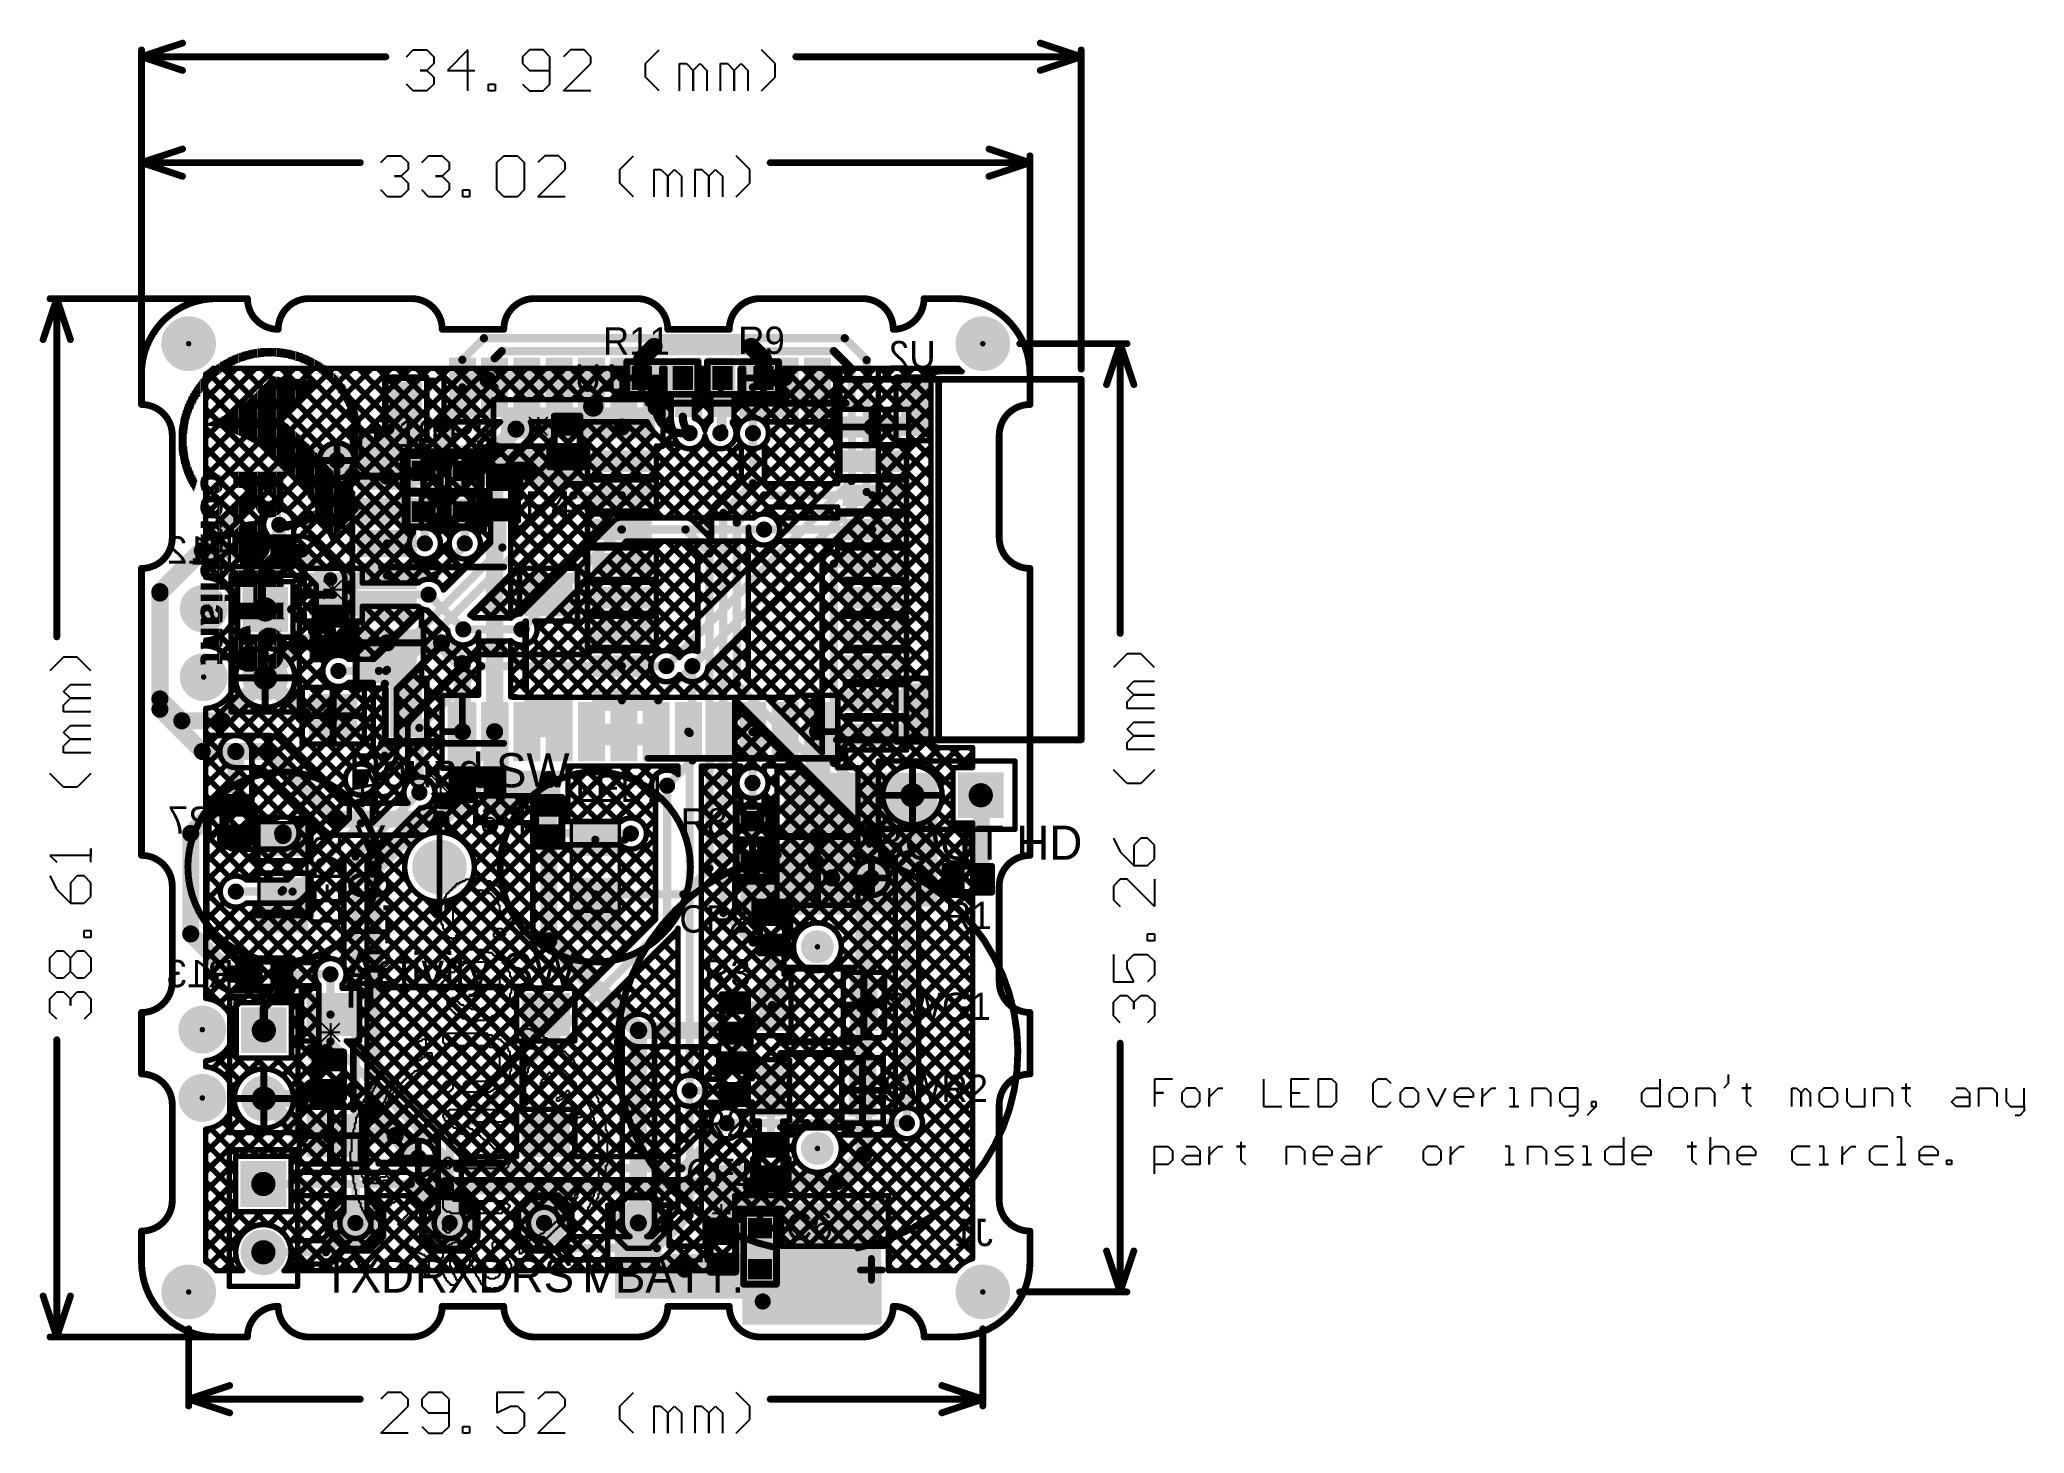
# Model space of a CAD drawing. Header units: millimetres. Extents: x 1.22 to 4.12, y 1.17 to 3.21.
import ezdxf

# ---------------------------------------------------------------- set-up
doc = ezdxf.new("R2010")
doc.units = ezdxf.units.MM
doc.header["$MEASUREMENT"] = 0
for name, color, linetype in [('BottomLayer', 5, 'Continuous'), ('BottomOverlay', 54, 'Continuous'), ('BottomPaste', 16, 'Continuous'), ('BottomSolder', 6, 'Continuous'), ('KeepOutLayer', 6, 'Continuous'), ('Mechanical1', 6, 'Continuous'), ('Mechanical2', 216, 'Continuous'), ('MultiLayer', 9, 'Continuous'), ('PadHoleLayer', 156, 'Continuous'), ('TopLayer', 1, 'Continuous'), ('TopOverlay', 2, 'Continuous'), ('TopPaste', 8, 'Continuous'), ('TopSolder', 216, 'Continuous'), ('ViaHoleLayer', 16, 'Continuous')]:
    doc.layers.add(name, color=color, linetype=linetype)

msp = doc.modelspace()

# ---------------------------------------------------------------- texts
at = {"layer": 'BottomOverlay', "text_generation_flag": 2}
for s, p in [('U2', (2.532, 2.725)), ('R12', (1.5055, 2.439)), ('R7', (1.477, 2.044)), ('R6', (1.934, 2.043)), ('R13', (1.5049, 1.819)), ('J1', (2.616, 1.44))]:
    msp.add_text(s, height=0.04, dxfattribs=at).set_placement(p)
msp.add_text('# > 0.1uF', height=0.06, rotation=90, dxfattribs=at).set_placement((1.7333, 2.127))
at = {"layer": 'TopOverlay'}
for s, p in [('R11', (2.045, 2.745)), ('R9', (2.243, 2.746)), ('U1', (2.004, 2.691)), ('R10', (1.706, 2.61)), ('R5', (1.819, 2.61)), ('R4', (1.931, 2.505)), ('LED1', (2.005, 2.09)), ('R8', (2.159, 2.041)), ('CF2', (2.157, 1.899)), ('R1', (2.5455, 1.904)), ('R3', (2.193, 1.82)), ('SWG1', (2.455, 1.771)), ('SWR2', (2.454, 1.6509)), ('R2', (2.187, 1.6)), ('CF1', (2.167, 1.528)), ('C6', (2.313, 1.449))]:
    msp.add_text(s, height=0.04, dxfattribs=at).set_placement(p)
for s, height, rotation, p in [('Round SW', 0.05, 360, (1.673, 2.1116)), ('LED2', 0.04, 90, (1.662, 1.909)), ('BOOT HD', 0.05, 360, (2.442, 2.0056)), ('Activity SW', 0.05, 360, (1.668, 1.8195)), ('RST', 0.05, 360, (1.91, 1.3726)), ('TXD', 0.05, 360, (1.635, 1.372)), ('RXD', 0.05, 360, (1.77, 1.372)), ('VBATT.', 0.05, 360, (2.018, 1.372))]:
    msp.add_text(s, height=height, rotation=rotation, dxfattribs=at).set_placement(p)

# ---------------------------------------------------------------- blocks, each defined once
blk = doc.blocks.new('LED_0805_1')
at = {"layer": 'TopLayer'}
for points in [[(-0.06, -0.03), (-0.02, -0.03), (-0.06, 0.03), (-0.02, 0.03)], [(0.02, -0.03), (0.06, -0.03), (0.02, 0.03), (0.06, 0.03)]]:
    blk.add_solid(points, dxfattribs=at)
at = {"layer": 'TopOverlay', "const_width": 0.005}
for points in [[(0.065, 0.035), (-0.065, 0.035)], [(-0.065, -0.035), (-0.065, 0.035)], [(0.065, -0.035), (0.065, 0.035)], [(0.065, -0.035), (-0.065, -0.035)]]:
    blk.add_lwpolyline(points, dxfattribs=at)
at = {"layer": 'TopOverlay', "const_width": 0.0025}
for points in [[(-0.0662, 0.035, 1), (-0.0637, 0.035, 1)], [(-0.0662, 0.035, 1), (-0.0637, 0.035, 1)], [(0.0638, 0.035, 1), (0.0663, 0.035, 1)], [(0.0638, 0.035, 1), (0.0663, 0.035, 1)], [(-0.0662, -0.035, 1), (-0.0637, -0.035, 1)], [(-0.0662, -0.035, 1), (-0.0637, -0.035, 1)], [(0.0638, -0.035, 1), (0.0663, -0.035, 1)], [(0.0638, -0.035, 1), (0.0663, -0.035, 1)]]:
    blk.add_lwpolyline(points, format="xyb", close=True, dxfattribs=at)
at = {"layer": 'TopOverlay'}
blk.add_solid([(0.064, -0.037), (0.096, -0.037), (0.064, 0.037), (0.096, 0.037)], dxfattribs=at)
at = {"layer": 'TopPaste'}
for points in [[(-0.06, -0.03), (-0.02, -0.03), (-0.06, 0.03), (-0.02, 0.03)], [(0.02, -0.03), (0.06, -0.03), (0.02, 0.03), (0.06, 0.03)]]:
    blk.add_solid(points, dxfattribs=at)
at = {"layer": 'TopSolder'}
for points in [[(-0.064, -0.034), (-0.016, -0.034), (-0.064, 0.034), (-0.016, 0.034)], [(0.016, -0.034), (0.064, -0.034), (0.016, 0.034), (0.064, 0.034)]]:
    blk.add_solid(points, dxfattribs=at)
blk = doc.blocks.new('LED_0805_2')
at = {"layer": 'TopLayer'}
for points in [[(-0.06, -0.03), (-0.02, -0.03), (-0.06, 0.03), (-0.02, 0.03)], [(0.02, -0.03), (0.06, -0.03), (0.02, 0.03), (0.06, 0.03)]]:
    blk.add_solid(points, dxfattribs=at)
at = {"layer": 'TopOverlay', "const_width": 0.005}
for points in [[(0.065, 0.035), (-0.065, 0.035)], [(-0.065, -0.035), (-0.065, 0.035)], [(0.065, -0.035), (0.065, 0.035)], [(0.065, -0.035), (-0.065, -0.035)]]:
    blk.add_lwpolyline(points, dxfattribs=at)
at = {"layer": 'TopOverlay', "const_width": 0.0025}
for points in [[(-0.0662, 0.035, 1), (-0.0637, 0.035, 1)], [(-0.0662, 0.035, 1), (-0.0637, 0.035, 1)], [(0.0638, 0.035, 1), (0.0663, 0.035, 1)], [(0.0638, 0.035, 1), (0.0663, 0.035, 1)], [(-0.0662, -0.035, 1), (-0.0637, -0.035, 1)], [(-0.0662, -0.035, 1), (-0.0637, -0.035, 1)], [(0.0638, -0.035, 1), (0.0663, -0.035, 1)], [(0.0638, -0.035, 1), (0.0663, -0.035, 1)]]:
    blk.add_lwpolyline(points, format="xyb", close=True, dxfattribs=at)
at = {"layer": 'TopOverlay'}
blk.add_solid([(0.064, -0.037), (0.096, -0.037), (0.064, 0.037), (0.096, 0.037)], dxfattribs=at)
at = {"layer": 'TopPaste'}
for points in [[(-0.06, -0.03), (-0.02, -0.03), (-0.06, 0.03), (-0.02, 0.03)], [(0.02, -0.03), (0.06, -0.03), (0.02, 0.03), (0.06, 0.03)]]:
    blk.add_solid(points, dxfattribs=at)
at = {"layer": 'TopSolder'}
for points in [[(-0.064, -0.034), (-0.016, -0.034), (-0.064, 0.034), (-0.016, 0.034)], [(0.016, -0.034), (0.064, -0.034), (0.016, 0.034), (0.064, 0.034)]]:
    blk.add_solid(points, dxfattribs=at)
blk = doc.blocks.new('TEST_POINT_3')
at = {"layer": 'TopLayer', "const_width": 0.03}
blk.add_lwpolyline([(-0.015, 0, 1), (0.015, 0, 1)], format="xyb", close=True, dxfattribs=at)
at = {"layer": 'TopOverlay', "const_width": 0.00787}
for points in [[(-0.037, 0.017), (-0.017, 0.037)], [(-0.017, 0.037), (0.017, 0.037)], [(-0.017, 0.037), (0.017, 0.037)], [(0.017, 0.037), (0.037, 0.017)], [(-0.037, -0.017), (-0.037, 0.017)], [(0.037, -0.017), (0.037, 0.017)], [(-0.037, -0.017), (-0.017, -0.037)], [(0.017, -0.037), (0.037, -0.017)], [(-0.017, -0.037), (0.017, -0.037)], [(-0.017, -0.037), (0.017, -0.037)]]:
    blk.add_lwpolyline(points, dxfattribs=at)
at = {"layer": 'TopOverlay', "const_width": 0.00394}
for points in [[(-0.019, 0.037, 1), (-0.015, 0.037, 1)], [(-0.019, 0.037, 1), (-0.015, 0.037, 1)], [(-0.019, 0.037, 1), (-0.015, 0.037, 1)], [(0.015, 0.037, 1), (0.019, 0.037, 1)], [(0.015, 0.037, 1), (0.019, 0.037, 1)], [(0.015, 0.037, 1), (0.019, 0.037, 1)], [(-0.039, 0.017, 1), (-0.035, 0.017, 1)], [(-0.039, 0.017, 1), (-0.035, 0.017, 1)], [(0.035, 0.017, 1), (0.039, 0.017, 1)], [(0.035, 0.017, 1), (0.039, 0.017, 1)], [(-0.039, -0.017, 1), (-0.035, -0.017, 1)], [(-0.039, -0.017, 1), (-0.035, -0.017, 1)], [(0.035, -0.017, 1), (0.039, -0.017, 1)], [(0.035, -0.017, 1), (0.039, -0.017, 1)], [(-0.019, -0.037, 1), (-0.015, -0.037, 1)], [(-0.019, -0.037, 1), (-0.015, -0.037, 1)], [(-0.019, -0.037, 1), (-0.015, -0.037, 1)], [(0.015, -0.037, 1), (0.019, -0.037, 1)], [(0.015, -0.037, 1), (0.019, -0.037, 1)], [(0.015, -0.037, 1), (0.019, -0.037, 1)]]:
    blk.add_lwpolyline(points, format="xyb", close=True, dxfattribs=at)
at = {"layer": 'TopPaste', "const_width": 0.03}
blk.add_lwpolyline([(-0.015, 0, 1), (0.015, 0, 1)], format="xyb", close=True, dxfattribs=at)
at = {"layer": 'TopSolder', "const_width": 0.034}
blk.add_lwpolyline([(-0.017, 0, 1), (0.017, 0, 1)], format="xyb", close=True, dxfattribs=at)
blk = doc.blocks.new('TEST_POINT_4')
at = {"layer": 'TopLayer', "const_width": 0.03}
blk.add_lwpolyline([(-0.015, 0, 1), (0.015, 0, 1)], format="xyb", close=True, dxfattribs=at)
at = {"layer": 'TopOverlay', "const_width": 0.00787}
for points in [[(-0.037, 0.017), (-0.017, 0.037)], [(-0.017, 0.037), (0.017, 0.037)], [(-0.017, 0.037), (0.017, 0.037)], [(0.017, 0.037), (0.037, 0.017)], [(-0.037, -0.017), (-0.037, 0.017)], [(0.037, -0.017), (0.037, 0.017)], [(-0.037, -0.017), (-0.017, -0.037)], [(0.017, -0.037), (0.037, -0.017)], [(-0.017, -0.037), (0.017, -0.037)], [(-0.017, -0.037), (0.017, -0.037)]]:
    blk.add_lwpolyline(points, dxfattribs=at)
at = {"layer": 'TopOverlay', "const_width": 0.00394}
for points in [[(-0.019, 0.037, 1), (-0.015, 0.037, 1)], [(-0.019, 0.037, 1), (-0.015, 0.037, 1)], [(-0.019, 0.037, 1), (-0.015, 0.037, 1)], [(0.015, 0.037, 1), (0.019, 0.037, 1)], [(0.015, 0.037, 1), (0.019, 0.037, 1)], [(0.015, 0.037, 1), (0.019, 0.037, 1)], [(-0.039, 0.017, 1), (-0.035, 0.017, 1)], [(-0.039, 0.017, 1), (-0.035, 0.017, 1)], [(0.035, 0.017, 1), (0.039, 0.017, 1)], [(0.035, 0.017, 1), (0.039, 0.017, 1)], [(-0.039, -0.017, 1), (-0.035, -0.017, 1)], [(-0.039, -0.017, 1), (-0.035, -0.017, 1)], [(0.035, -0.017, 1), (0.039, -0.017, 1)], [(0.035, -0.017, 1), (0.039, -0.017, 1)], [(-0.019, -0.037, 1), (-0.015, -0.037, 1)], [(-0.019, -0.037, 1), (-0.015, -0.037, 1)], [(-0.019, -0.037, 1), (-0.015, -0.037, 1)], [(0.015, -0.037, 1), (0.019, -0.037, 1)], [(0.015, -0.037, 1), (0.019, -0.037, 1)], [(0.015, -0.037, 1), (0.019, -0.037, 1)]]:
    blk.add_lwpolyline(points, format="xyb", close=True, dxfattribs=at)
at = {"layer": 'TopPaste', "const_width": 0.03}
blk.add_lwpolyline([(-0.015, 0, 1), (0.015, 0, 1)], format="xyb", close=True, dxfattribs=at)
at = {"layer": 'TopSolder', "const_width": 0.034}
blk.add_lwpolyline([(-0.017, 0, 1), (0.017, 0, 1)], format="xyb", close=True, dxfattribs=at)
blk = doc.blocks.new('TEST_POINT_5')
at = {"layer": 'TopLayer', "const_width": 0.03}
blk.add_lwpolyline([(-0.015, 0, 1), (0.015, 0, 1)], format="xyb", close=True, dxfattribs=at)
at = {"layer": 'TopOverlay', "const_width": 0.00787}
for points in [[(-0.037, 0.017), (-0.017, 0.037)], [(-0.017, 0.037), (0.017, 0.037)], [(-0.017, 0.037), (0.017, 0.037)], [(0.017, 0.037), (0.037, 0.017)], [(-0.037, -0.017), (-0.037, 0.017)], [(0.037, -0.017), (0.037, 0.017)], [(-0.037, -0.017), (-0.017, -0.037)], [(0.017, -0.037), (0.037, -0.017)], [(-0.017, -0.037), (0.017, -0.037)], [(-0.017, -0.037), (0.017, -0.037)]]:
    blk.add_lwpolyline(points, dxfattribs=at)
at = {"layer": 'TopOverlay', "const_width": 0.00394}
for points in [[(-0.019, 0.037, 1), (-0.015, 0.037, 1)], [(-0.019, 0.037, 1), (-0.015, 0.037, 1)], [(-0.019, 0.037, 1), (-0.015, 0.037, 1)], [(0.015, 0.037, 1), (0.019, 0.037, 1)], [(0.015, 0.037, 1), (0.019, 0.037, 1)], [(0.015, 0.037, 1), (0.019, 0.037, 1)], [(-0.039, 0.017, 1), (-0.035, 0.017, 1)], [(-0.039, 0.017, 1), (-0.035, 0.017, 1)], [(0.035, 0.017, 1), (0.039, 0.017, 1)], [(0.035, 0.017, 1), (0.039, 0.017, 1)], [(-0.039, -0.017, 1), (-0.035, -0.017, 1)], [(-0.039, -0.017, 1), (-0.035, -0.017, 1)], [(0.035, -0.017, 1), (0.039, -0.017, 1)], [(0.035, -0.017, 1), (0.039, -0.017, 1)], [(-0.019, -0.037, 1), (-0.015, -0.037, 1)], [(-0.019, -0.037, 1), (-0.015, -0.037, 1)], [(-0.019, -0.037, 1), (-0.015, -0.037, 1)], [(0.015, -0.037, 1), (0.019, -0.037, 1)], [(0.015, -0.037, 1), (0.019, -0.037, 1)], [(0.015, -0.037, 1), (0.019, -0.037, 1)]]:
    blk.add_lwpolyline(points, format="xyb", close=True, dxfattribs=at)
at = {"layer": 'TopPaste', "const_width": 0.03}
blk.add_lwpolyline([(-0.015, 0, 1), (0.015, 0, 1)], format="xyb", close=True, dxfattribs=at)
at = {"layer": 'TopSolder', "const_width": 0.034}
blk.add_lwpolyline([(-0.017, 0, 1), (0.017, 0, 1)], format="xyb", close=True, dxfattribs=at)
blk = doc.blocks.new('TEST_POINT_6')
at = {"layer": 'TopLayer', "const_width": 0.03}
blk.add_lwpolyline([(-0.015, 0, 1), (0.015, 0, 1)], format="xyb", close=True, dxfattribs=at)
at = {"layer": 'TopOverlay', "const_width": 0.00787}
for points in [[(-0.037, 0.017), (-0.017, 0.037)], [(-0.017, 0.037), (0.017, 0.037)], [(-0.017, 0.037), (0.017, 0.037)], [(0.017, 0.037), (0.037, 0.017)], [(-0.037, -0.017), (-0.037, 0.017)], [(0.037, -0.017), (0.037, 0.017)], [(-0.037, -0.017), (-0.017, -0.037)], [(0.017, -0.037), (0.037, -0.017)], [(-0.017, -0.037), (0.017, -0.037)], [(-0.017, -0.037), (0.017, -0.037)]]:
    blk.add_lwpolyline(points, dxfattribs=at)
at = {"layer": 'TopOverlay', "const_width": 0.00394}
for points in [[(-0.019, 0.037, 1), (-0.015, 0.037, 1)], [(-0.019, 0.037, 1), (-0.015, 0.037, 1)], [(-0.019, 0.037, 1), (-0.015, 0.037, 1)], [(0.015, 0.037, 1), (0.019, 0.037, 1)], [(0.015, 0.037, 1), (0.019, 0.037, 1)], [(0.015, 0.037, 1), (0.019, 0.037, 1)], [(-0.039, 0.017, 1), (-0.035, 0.017, 1)], [(-0.039, 0.017, 1), (-0.035, 0.017, 1)], [(0.035, 0.017, 1), (0.039, 0.017, 1)], [(0.035, 0.017, 1), (0.039, 0.017, 1)], [(-0.039, -0.017, 1), (-0.035, -0.017, 1)], [(-0.039, -0.017, 1), (-0.035, -0.017, 1)], [(0.035, -0.017, 1), (0.039, -0.017, 1)], [(0.035, -0.017, 1), (0.039, -0.017, 1)], [(-0.019, -0.037, 1), (-0.015, -0.037, 1)], [(-0.019, -0.037, 1), (-0.015, -0.037, 1)], [(-0.019, -0.037, 1), (-0.015, -0.037, 1)], [(0.015, -0.037, 1), (0.019, -0.037, 1)], [(0.015, -0.037, 1), (0.019, -0.037, 1)], [(0.015, -0.037, 1), (0.019, -0.037, 1)]]:
    blk.add_lwpolyline(points, format="xyb", close=True, dxfattribs=at)
at = {"layer": 'TopPaste', "const_width": 0.03}
blk.add_lwpolyline([(-0.015, 0, 1), (0.015, 0, 1)], format="xyb", close=True, dxfattribs=at)
at = {"layer": 'TopSolder', "const_width": 0.034}
blk.add_lwpolyline([(-0.017, 0, 1), (0.017, 0, 1)], format="xyb", close=True, dxfattribs=at)
blk = doc.blocks.new('HDR1X2_B_7')
at = {"layer": 'BottomLayer', "const_width": 0.0295}
blk.add_lwpolyline([(0.0852, 0, 1), (0.1148, 0, 1)], format="xyb", close=True, dxfattribs=at)
at = {"layer": 'BottomLayer'}
blk.add_solid([(-0.0295, -0.0295), (0.0295, -0.0295), (-0.0295, 0.0295), (0.0295, 0.0295)], dxfattribs=at)
at = {"layer": 'BottomOverlay', "const_width": 0.00787}
for points in [[(0.15, 0.05), (-0.05, 0.05)], [(-0.05, -0.05), (-0.05, 0.05)], [(0.15, -0.05), (0.15, 0.05)], [(0.15, -0.05), (-0.05, -0.05)]]:
    blk.add_lwpolyline(points, dxfattribs=at)
at = {"layer": 'BottomOverlay', "const_width": 0.00394}
for points in [[(-0.052, 0.05, 1), (-0.048, 0.05, 1)], [(-0.052, 0.05, 1), (-0.048, 0.05, 1)], [(0.148, 0.05, 1), (0.152, 0.05, 1)], [(0.148, 0.05, 1), (0.152, 0.05, 1)], [(-0.052, -0.05, 1), (-0.048, -0.05, 1)], [(-0.052, -0.05, 1), (-0.048, -0.05, 1)], [(0.148, -0.05, 1), (0.152, -0.05, 1)], [(0.148, -0.05, 1), (0.152, -0.05, 1)]]:
    blk.add_lwpolyline(points, format="xyb", close=True, dxfattribs=at)
at = {"layer": 'BottomSolder', "const_width": 0.0335}
blk.add_lwpolyline([(0.0832, 0, 1), (0.1168, 0, 1)], format="xyb", close=True, dxfattribs=at)
at = {"layer": 'BottomSolder'}
blk.add_solid([(-0.0335, -0.0335), (0.0335, -0.0335), (-0.0335, 0.0335), (0.0335, 0.0335)], dxfattribs=at)
at = {"layer": 'MultiLayer', "const_width": 0.0295}
blk.add_lwpolyline([(0.0852, 0, 1), (0.1148, 0, 1)], format="xyb", close=True, dxfattribs=at)
at = {"layer": 'MultiLayer'}
blk.add_solid([(-0.0295, -0.0295), (0.0295, -0.0295), (-0.0295, 0.0295), (0.0295, 0.0295)], dxfattribs=at)
at = {"layer": 'PadHoleLayer', "const_width": 0.0177}
for points in [[(-0.0089, 0, 1), (0.0089, 0, 1)], [(0.0911, 0, 1), (0.1089, 0, 1)]]:
    blk.add_lwpolyline(points, format="xyb", close=True, dxfattribs=at)
at = {"layer": 'TopLayer', "const_width": 0.0295}
blk.add_lwpolyline([(0.0852, 0, 1), (0.1148, 0, 1)], format="xyb", close=True, dxfattribs=at)
at = {"layer": 'TopLayer'}
blk.add_solid([(-0.0295, -0.0295), (0.0295, -0.0295), (-0.0295, 0.0295), (0.0295, 0.0295)], dxfattribs=at)
at = {"layer": 'TopSolder', "const_width": 0.0335}
blk.add_lwpolyline([(0.0832, 0, 1), (0.1168, 0, 1)], format="xyb", close=True, dxfattribs=at)
at = {"layer": 'TopSolder'}
blk.add_solid([(-0.0335, -0.0335), (0.0335, -0.0335), (-0.0335, 0.0335), (0.0335, 0.0335)], dxfattribs=at)
blk = doc.blocks.new('C__0402_8')
at = {"layer": 'TopLayer'}
for points in [[(-0.0095, -0.0125), (-0.0095, 0.0125), (-0.0275, -0.0125), (-0.0275, 0.0125)], [(0.0275, -0.0125), (0.0275, 0.0125), (0.0095, -0.0125), (0.0095, 0.0125)]]:
    blk.add_solid(points, dxfattribs=at)
at = {"layer": 'TopOverlay', "const_width": 0.01}
for points in [[(-0.034, 0.0185), (0.034, 0.0185)], [(-0.034, 0.0185), (-0.034, -0.019)], [(0.034, 0.0185), (0.034, -0.019)], [(-0.034, -0.019), (0.034, -0.019)]]:
    blk.add_lwpolyline(points, dxfattribs=at)
at = {"layer": 'TopOverlay', "const_width": 0.005}
for points in [[(-0.0365, 0.0185, 1), (-0.0315, 0.0185, 1)], [(-0.0365, 0.0185, 1), (-0.0315, 0.0185, 1)], [(0.0315, 0.0185, 1), (0.0365, 0.0185, 1)], [(0.0315, 0.0185, 1), (0.0365, 0.0185, 1)], [(-0.0365, -0.019, 1), (-0.0315, -0.019, 1)], [(-0.0365, -0.019, 1), (-0.0315, -0.019, 1)], [(0.0315, -0.019, 1), (0.0365, -0.019, 1)], [(0.0315, -0.019, 1), (0.0365, -0.019, 1)]]:
    blk.add_lwpolyline(points, format="xyb", close=True, dxfattribs=at)
at = {"layer": 'TopPaste'}
for points in [[(-0.0095, -0.0125), (-0.0095, 0.0125), (-0.0275, -0.0125), (-0.0275, 0.0125)], [(0.0275, -0.0125), (0.0275, 0.0125), (0.0095, -0.0125), (0.0095, 0.0125)]]:
    blk.add_solid(points, dxfattribs=at)
at = {"layer": 'TopSolder'}
for points in [[(-0.0055, -0.0165), (-0.0055, 0.0165), (-0.0315, -0.0165), (-0.0315, 0.0165)], [(0.0315, -0.0165), (0.0315, 0.0165), (0.0055, -0.0165), (0.0055, 0.0165)]]:
    blk.add_solid(points, dxfattribs=at)
blk = doc.blocks.new('C__0402_9')
at = {"layer": 'TopLayer'}
for points in [[(-0.0095, -0.0125), (-0.0095, 0.0125), (-0.0275, -0.0125), (-0.0275, 0.0125)], [(0.0275, -0.0125), (0.0275, 0.0125), (0.0095, -0.0125), (0.0095, 0.0125)]]:
    blk.add_solid(points, dxfattribs=at)
at = {"layer": 'TopOverlay', "const_width": 0.01}
for points in [[(0.034, 0.0185), (-0.034, 0.0185)], [(-0.034, -0.019), (-0.034, 0.0185)], [(0.034, -0.019), (0.034, 0.0185)], [(0.034, -0.019), (-0.034, -0.019)]]:
    blk.add_lwpolyline(points, dxfattribs=at)
at = {"layer": 'TopOverlay', "const_width": 0.005}
for points in [[(-0.0365, 0.0185, 1), (-0.0315, 0.0185, 1)], [(-0.0365, 0.0185, 1), (-0.0315, 0.0185, 1)], [(0.0315, 0.0185, 1), (0.0365, 0.0185, 1)], [(0.0315, 0.0185, 1), (0.0365, 0.0185, 1)], [(-0.0365, -0.019, 1), (-0.0315, -0.019, 1)], [(-0.0365, -0.019, 1), (-0.0315, -0.019, 1)], [(0.0315, -0.019, 1), (0.0365, -0.019, 1)], [(0.0315, -0.019, 1), (0.0365, -0.019, 1)]]:
    blk.add_lwpolyline(points, format="xyb", close=True, dxfattribs=at)
at = {"layer": 'TopPaste'}
for points in [[(-0.0095, -0.0125), (-0.0095, 0.0125), (-0.0275, -0.0125), (-0.0275, 0.0125)], [(0.0275, -0.0125), (0.0275, 0.0125), (0.0095, -0.0125), (0.0095, 0.0125)]]:
    blk.add_solid(points, dxfattribs=at)
at = {"layer": 'TopSolder'}
for points in [[(-0.0055, -0.0165), (-0.0055, 0.0165), (-0.0315, -0.0165), (-0.0315, 0.0165)], [(0.0315, -0.0165), (0.0315, 0.0165), (0.0055, -0.0165), (0.0055, 0.0165)]]:
    blk.add_solid(points, dxfattribs=at)
blk = doc.blocks.new('C__0603_10')
at = {"layer": 'TopLayer'}
for points in [[(-0.015, -0.0175), (-0.015, 0.0175), (-0.045, -0.0175), (-0.045, 0.0175)], [(0.045, -0.0175), (0.045, 0.0175), (0.015, -0.0175), (0.015, 0.0175)]]:
    blk.add_solid(points, dxfattribs=at)
at = {"layer": 'TopOverlay', "const_width": 0.01}
for points in [[(-0.052, 0.024), (-0.052, -0.024)], [(-0.052, 0.024), (0.052, 0.024)], [(0.052, 0.024), (0.052, -0.024)], [(-0.052, -0.024), (0.052, -0.024)]]:
    blk.add_lwpolyline(points, dxfattribs=at)
at = {"layer": 'TopOverlay', "const_width": 0.005}
for points in [[(-0.0545, 0.024, 1), (-0.0495, 0.024, 1)], [(-0.0545, 0.024, 1), (-0.0495, 0.024, 1)], [(0.0495, 0.024, 1), (0.0545, 0.024, 1)], [(0.0495, 0.024, 1), (0.0545, 0.024, 1)], [(-0.0545, -0.024, 1), (-0.0495, -0.024, 1)], [(-0.0545, -0.024, 1), (-0.0495, -0.024, 1)], [(0.0495, -0.024, 1), (0.0545, -0.024, 1)], [(0.0495, -0.024, 1), (0.0545, -0.024, 1)]]:
    blk.add_lwpolyline(points, format="xyb", close=True, dxfattribs=at)
at = {"layer": 'TopPaste'}
for points in [[(-0.015, -0.0175), (-0.015, 0.0175), (-0.045, -0.0175), (-0.045, 0.0175)], [(0.045, -0.0175), (0.045, 0.0175), (0.015, -0.0175), (0.015, 0.0175)]]:
    blk.add_solid(points, dxfattribs=at)
at = {"layer": 'TopSolder'}
for points in [[(-0.011, -0.0215), (-0.011, 0.0215), (-0.049, -0.0215), (-0.049, 0.0215)], [(0.049, -0.0215), (0.049, 0.0215), (0.011, -0.0215), (0.011, 0.0215)]]:
    blk.add_solid(points, dxfattribs=at)
blk = doc.blocks.new('C__0402_11')
at = {"layer": 'TopLayer'}
for points in [[(-0.0095, -0.0125), (-0.0095, 0.0125), (-0.0275, -0.0125), (-0.0275, 0.0125)], [(0.0275, -0.0125), (0.0275, 0.0125), (0.0095, -0.0125), (0.0095, 0.0125)]]:
    blk.add_solid(points, dxfattribs=at)
at = {"layer": 'TopOverlay', "const_width": 0.01}
for points in [[(0.034, 0.0185), (-0.034, 0.0185)], [(-0.034, -0.019), (-0.034, 0.0185)], [(0.034, -0.019), (0.034, 0.0185)], [(0.034, -0.019), (-0.034, -0.019)]]:
    blk.add_lwpolyline(points, dxfattribs=at)
at = {"layer": 'TopOverlay', "const_width": 0.005}
for points in [[(-0.0365, 0.0185, 1), (-0.0315, 0.0185, 1)], [(-0.0365, 0.0185, 1), (-0.0315, 0.0185, 1)], [(0.0315, 0.0185, 1), (0.0365, 0.0185, 1)], [(0.0315, 0.0185, 1), (0.0365, 0.0185, 1)], [(-0.0365, -0.019, 1), (-0.0315, -0.019, 1)], [(-0.0365, -0.019, 1), (-0.0315, -0.019, 1)], [(0.0315, -0.019, 1), (0.0365, -0.019, 1)], [(0.0315, -0.019, 1), (0.0365, -0.019, 1)]]:
    blk.add_lwpolyline(points, format="xyb", close=True, dxfattribs=at)
at = {"layer": 'TopPaste'}
for points in [[(-0.0095, -0.0125), (-0.0095, 0.0125), (-0.0275, -0.0125), (-0.0275, 0.0125)], [(0.0275, -0.0125), (0.0275, 0.0125), (0.0095, -0.0125), (0.0095, 0.0125)]]:
    blk.add_solid(points, dxfattribs=at)
at = {"layer": 'TopSolder'}
for points in [[(-0.0055, -0.0165), (-0.0055, 0.0165), (-0.0315, -0.0165), (-0.0315, 0.0165)], [(0.0315, -0.0165), (0.0315, 0.0165), (0.0055, -0.0165), (0.0055, 0.0165)]]:
    blk.add_solid(points, dxfattribs=at)
blk = doc.blocks.new('C__0402_B_12')
at = {"layer": 'BottomLayer'}
for points in [[(-0.0275, 0.0125), (-0.0275, -0.0125), (-0.0095, 0.0125), (-0.0095, -0.0125)], [(0.0095, 0.0125), (0.0095, -0.0125), (0.0275, 0.0125), (0.0275, -0.0125)]]:
    blk.add_solid(points, dxfattribs=at)
at = {"layer": 'BottomOverlay', "const_width": 0.01}
for points in [[(0.034, 0.019), (-0.034, 0.019)], [(-0.034, -0.0185), (-0.034, 0.019)], [(0.034, -0.0185), (0.034, 0.019)], [(0.034, -0.0185), (-0.034, -0.0185)]]:
    blk.add_lwpolyline(points, dxfattribs=at)
at = {"layer": 'BottomOverlay', "const_width": 0.005}
for points in [[(-0.0365, 0.019, 1), (-0.0315, 0.019, 1)], [(-0.0365, 0.019, 1), (-0.0315, 0.019, 1)], [(0.0315, 0.019, 1), (0.0365, 0.019, 1)], [(0.0315, 0.019, 1), (0.0365, 0.019, 1)], [(-0.0365, -0.0185, 1), (-0.0315, -0.0185, 1)], [(-0.0365, -0.0185, 1), (-0.0315, -0.0185, 1)], [(0.0315, -0.0185, 1), (0.0365, -0.0185, 1)], [(0.0315, -0.0185, 1), (0.0365, -0.0185, 1)]]:
    blk.add_lwpolyline(points, format="xyb", close=True, dxfattribs=at)
at = {"layer": 'BottomPaste'}
for points in [[(-0.0275, 0.0125), (-0.0275, -0.0125), (-0.0095, 0.0125), (-0.0095, -0.0125)], [(0.0095, 0.0125), (0.0095, -0.0125), (0.0275, 0.0125), (0.0275, -0.0125)]]:
    blk.add_solid(points, dxfattribs=at)
at = {"layer": 'BottomSolder'}
for points in [[(-0.0315, 0.0165), (-0.0315, -0.0165), (-0.0055, 0.0165), (-0.0055, -0.0165)], [(0.0055, 0.0165), (0.0055, -0.0165), (0.0315, 0.0165), (0.0315, -0.0165)]]:
    blk.add_solid(points, dxfattribs=at)
blk = doc.blocks.new('C__0402_B_13')
at = {"layer": 'BottomLayer'}
for points in [[(-0.0275, 0.0125), (-0.0275, -0.0125), (-0.0095, 0.0125), (-0.0095, -0.0125)], [(0.0095, 0.0125), (0.0095, -0.0125), (0.0275, 0.0125), (0.0275, -0.0125)]]:
    blk.add_solid(points, dxfattribs=at)
at = {"layer": 'BottomOverlay', "const_width": 0.01}
for points in [[(0.034, 0.019), (-0.034, 0.019)], [(-0.034, -0.0185), (-0.034, 0.019)], [(0.034, -0.0185), (0.034, 0.019)], [(0.034, -0.0185), (-0.034, -0.0185)]]:
    blk.add_lwpolyline(points, dxfattribs=at)
at = {"layer": 'BottomOverlay', "const_width": 0.005}
for points in [[(-0.0365, 0.019, 1), (-0.0315, 0.019, 1)], [(-0.0365, 0.019, 1), (-0.0315, 0.019, 1)], [(0.0315, 0.019, 1), (0.0365, 0.019, 1)], [(0.0315, 0.019, 1), (0.0365, 0.019, 1)], [(-0.0365, -0.0185, 1), (-0.0315, -0.0185, 1)], [(-0.0365, -0.0185, 1), (-0.0315, -0.0185, 1)], [(0.0315, -0.0185, 1), (0.0365, -0.0185, 1)], [(0.0315, -0.0185, 1), (0.0365, -0.0185, 1)]]:
    blk.add_lwpolyline(points, format="xyb", close=True, dxfattribs=at)
at = {"layer": 'BottomPaste'}
for points in [[(-0.0275, 0.0125), (-0.0275, -0.0125), (-0.0095, 0.0125), (-0.0095, -0.0125)], [(0.0095, 0.0125), (0.0095, -0.0125), (0.0275, 0.0125), (0.0275, -0.0125)]]:
    blk.add_solid(points, dxfattribs=at)
at = {"layer": 'BottomSolder'}
for points in [[(-0.0315, 0.0165), (-0.0315, -0.0165), (-0.0055, 0.0165), (-0.0055, -0.0165)], [(0.0055, 0.0165), (0.0055, -0.0165), (0.0315, 0.0165), (0.0315, -0.0165)]]:
    blk.add_solid(points, dxfattribs=at)
blk = doc.blocks.new('HDR1X2_B_14')
at = {"layer": 'BottomLayer', "const_width": 0.0295}
blk.add_lwpolyline([(0.0852, 0, 1), (0.1148, 0, 1)], format="xyb", close=True, dxfattribs=at)
at = {"layer": 'BottomLayer'}
blk.add_solid([(-0.0295, -0.0295), (0.0295, -0.0295), (-0.0295, 0.0295), (0.0295, 0.0295)], dxfattribs=at)
at = {"layer": 'BottomOverlay', "const_width": 0.00787}
for points in [[(0.15, 0.05), (-0.05, 0.05)], [(-0.05, -0.05), (-0.05, 0.05)], [(0.15, -0.05), (0.15, 0.05)], [(0.15, -0.05), (-0.05, -0.05)]]:
    blk.add_lwpolyline(points, dxfattribs=at)
at = {"layer": 'BottomOverlay', "const_width": 0.00394}
for points in [[(-0.052, 0.05, 1), (-0.048, 0.05, 1)], [(-0.052, 0.05, 1), (-0.048, 0.05, 1)], [(0.148, 0.05, 1), (0.152, 0.05, 1)], [(0.148, 0.05, 1), (0.152, 0.05, 1)], [(-0.052, -0.05, 1), (-0.048, -0.05, 1)], [(-0.052, -0.05, 1), (-0.048, -0.05, 1)], [(0.148, -0.05, 1), (0.152, -0.05, 1)], [(0.148, -0.05, 1), (0.152, -0.05, 1)]]:
    blk.add_lwpolyline(points, format="xyb", close=True, dxfattribs=at)
at = {"layer": 'BottomSolder', "const_width": 0.0335}
blk.add_lwpolyline([(0.0832, 0, 1), (0.1168, 0, 1)], format="xyb", close=True, dxfattribs=at)
at = {"layer": 'BottomSolder'}
blk.add_solid([(-0.0335, -0.0335), (0.0335, -0.0335), (-0.0335, 0.0335), (0.0335, 0.0335)], dxfattribs=at)
at = {"layer": 'MultiLayer', "const_width": 0.0295}
blk.add_lwpolyline([(0.0852, 0, 1), (0.1148, 0, 1)], format="xyb", close=True, dxfattribs=at)
at = {"layer": 'MultiLayer'}
blk.add_solid([(-0.0295, -0.0295), (0.0295, -0.0295), (-0.0295, 0.0295), (0.0295, 0.0295)], dxfattribs=at)
at = {"layer": 'PadHoleLayer', "const_width": 0.0177}
for points in [[(-0.0089, 0, 1), (0.0089, 0, 1)], [(0.0911, 0, 1), (0.1089, 0, 1)]]:
    blk.add_lwpolyline(points, format="xyb", close=True, dxfattribs=at)
at = {"layer": 'TopLayer', "const_width": 0.0295}
blk.add_lwpolyline([(0.0852, 0, 1), (0.1148, 0, 1)], format="xyb", close=True, dxfattribs=at)
at = {"layer": 'TopLayer'}
blk.add_solid([(-0.0295, -0.0295), (0.0295, -0.0295), (-0.0295, 0.0295), (0.0295, 0.0295)], dxfattribs=at)
at = {"layer": 'TopSolder', "const_width": 0.0335}
blk.add_lwpolyline([(0.0832, 0, 1), (0.1168, 0, 1)], format="xyb", close=True, dxfattribs=at)
at = {"layer": 'TopSolder'}
blk.add_solid([(-0.0335, -0.0335), (0.0335, -0.0335), (-0.0335, 0.0335), (0.0335, 0.0335)], dxfattribs=at)
blk = doc.blocks.new('HDR1X2_B_15')
at = {"layer": 'BottomLayer', "const_width": 0.0295}
blk.add_lwpolyline([(0.0852, 0, 1), (0.1148, 0, 1)], format="xyb", close=True, dxfattribs=at)
at = {"layer": 'BottomLayer'}
blk.add_solid([(-0.0295, -0.0295), (0.0295, -0.0295), (-0.0295, 0.0295), (0.0295, 0.0295)], dxfattribs=at)
at = {"layer": 'BottomOverlay', "const_width": 0.00787}
for points in [[(0.15, 0.05), (-0.05, 0.05)], [(-0.05, -0.05), (-0.05, 0.05)], [(0.15, -0.05), (0.15, 0.05)], [(0.15, -0.05), (-0.05, -0.05)]]:
    blk.add_lwpolyline(points, dxfattribs=at)
at = {"layer": 'BottomOverlay', "const_width": 0.00394}
for points in [[(-0.052, 0.05, 1), (-0.048, 0.05, 1)], [(-0.052, 0.05, 1), (-0.048, 0.05, 1)], [(0.148, 0.05, 1), (0.152, 0.05, 1)], [(0.148, 0.05, 1), (0.152, 0.05, 1)], [(-0.052, -0.05, 1), (-0.048, -0.05, 1)], [(-0.052, -0.05, 1), (-0.048, -0.05, 1)], [(0.148, -0.05, 1), (0.152, -0.05, 1)], [(0.148, -0.05, 1), (0.152, -0.05, 1)]]:
    blk.add_lwpolyline(points, format="xyb", close=True, dxfattribs=at)
at = {"layer": 'BottomSolder', "const_width": 0.0335}
blk.add_lwpolyline([(0.0832, 0, 1), (0.1168, 0, 1)], format="xyb", close=True, dxfattribs=at)
at = {"layer": 'BottomSolder'}
blk.add_solid([(-0.0335, -0.0335), (0.0335, -0.0335), (-0.0335, 0.0335), (0.0335, 0.0335)], dxfattribs=at)
at = {"layer": 'MultiLayer', "const_width": 0.0295}
blk.add_lwpolyline([(0.0852, 0, 1), (0.1148, 0, 1)], format="xyb", close=True, dxfattribs=at)
at = {"layer": 'MultiLayer'}
blk.add_solid([(-0.0295, -0.0295), (0.0295, -0.0295), (-0.0295, 0.0295), (0.0295, 0.0295)], dxfattribs=at)
at = {"layer": 'PadHoleLayer', "const_width": 0.0177}
for points in [[(-0.0089, 0, 1), (0.0089, 0, 1)], [(0.0911, 0, 1), (0.1089, 0, 1)]]:
    blk.add_lwpolyline(points, format="xyb", close=True, dxfattribs=at)
at = {"layer": 'TopLayer', "const_width": 0.0295}
blk.add_lwpolyline([(0.0852, 0, 1), (0.1148, 0, 1)], format="xyb", close=True, dxfattribs=at)
at = {"layer": 'TopLayer'}
blk.add_solid([(-0.0295, -0.0295), (0.0295, -0.0295), (-0.0295, 0.0295), (0.0295, 0.0295)], dxfattribs=at)
at = {"layer": 'TopSolder', "const_width": 0.0335}
blk.add_lwpolyline([(0.0832, 0, 1), (0.1168, 0, 1)], format="xyb", close=True, dxfattribs=at)
at = {"layer": 'TopSolder'}
blk.add_solid([(-0.0335, -0.0335), (0.0335, -0.0335), (-0.0335, 0.0335), (0.0335, 0.0335)], dxfattribs=at)
blk = doc.blocks.new('B3FS_1012P_16')
at = {"layer": 'TopLayer'}
for points in [[(-0.189, 0.061), (-0.126, 0.061), (-0.189, 0.1161), (-0.126, 0.1161)], [(0.126, 0.061), (0.189, 0.061), (0.126, 0.1161), (0.189, 0.1161)], [(-0.189, -0.1161), (-0.126, -0.1161), (-0.189, -0.061), (-0.126, -0.061)], [(0.126, -0.1161), (0.189, -0.1161), (0.126, -0.061), (0.189, -0.061)]]:
    blk.add_solid(points, dxfattribs=at)
at = {"layer": 'TopOverlay', "const_width": 0.01}
for points in [[(0.087, 0.129), (-0.092, 0.129)], [(-0.124, 0.05), (-0.124, -0.049)], [(0.124, 0.05), (0.124, -0.049)], [(0.087, -0.129), (-0.092, -0.129)]]:
    blk.add_lwpolyline(points, dxfattribs=at)
at = {"layer": 'TopOverlay'}
for points, const_width in [([(-0.0945, 0.129, 1), (-0.0895, 0.129, 1)], 0.005), ([(0.0845, 0.129, 1), (0.0895, 0.129, 1)], 0.005), ([(-0.1265, 0.05, 1), (-0.1215, 0.05, 1)], 0.005), ([(0.1215, 0.05, 1), (0.1265, 0.05, 1)], 0.005), ([(0.1848, -0.036, 1), (0.1632, -0.036, 1)], 0.0197), ([(0.1583, -0.036, 1), (0.1681, -0.036, 1)], 0.00984), ([(0.1799, -0.036, 1), (0.1897, -0.036, 1)], 0.00984), ([(-0.1265, -0.049, 1), (-0.1215, -0.049, 1)], 0.005), ([(0.1215, -0.049, 1), (0.1265, -0.049, 1)], 0.005), ([(-0.0945, -0.129, 1), (-0.0895, -0.129, 1)], 0.005), ([(0.0845, -0.129, 1), (0.0895, -0.129, 1)], 0.005)]:
    blk.add_lwpolyline(points, format="xyb", close=True, dxfattribs=dict(at, const_width=const_width))
at = {"layer": 'TopPaste'}
for points in [[(-0.189, 0.061), (-0.126, 0.061), (-0.189, 0.1161), (-0.126, 0.1161)], [(0.126, 0.061), (0.189, 0.061), (0.126, 0.1161), (0.189, 0.1161)], [(-0.189, -0.1161), (-0.126, -0.1161), (-0.189, -0.061), (-0.126, -0.061)], [(0.126, -0.1161), (0.189, -0.1161), (0.126, -0.061), (0.189, -0.061)]]:
    blk.add_solid(points, dxfattribs=at)
at = {"layer": 'TopSolder'}
for points in [[(-0.193, 0.057), (-0.122, 0.057), (-0.193, 0.1201), (-0.122, 0.1201)], [(0.122, 0.057), (0.193, 0.057), (0.122, 0.1201), (0.193, 0.1201)], [(-0.193, -0.1201), (-0.122, -0.1201), (-0.193, -0.057), (-0.122, -0.057)], [(0.122, -0.1201), (0.193, -0.1201), (0.122, -0.057), (0.193, -0.057)]]:
    blk.add_solid(points, dxfattribs=at)
blk = doc.blocks.new('B3FS_1012P_17')
at = {"layer": 'TopLayer'}
for points in [[(-0.189, 0.061), (-0.126, 0.061), (-0.189, 0.1161), (-0.126, 0.1161)], [(0.126, 0.061), (0.189, 0.061), (0.126, 0.1161), (0.189, 0.1161)], [(-0.189, -0.1161), (-0.126, -0.1161), (-0.189, -0.061), (-0.126, -0.061)], [(0.126, -0.1161), (0.189, -0.1161), (0.126, -0.061), (0.189, -0.061)]]:
    blk.add_solid(points, dxfattribs=at)
at = {"layer": 'TopOverlay', "const_width": 0.01}
for points in [[(0.087, 0.129), (-0.092, 0.129)], [(-0.124, 0.05), (-0.124, -0.049)], [(0.124, 0.05), (0.124, -0.049)], [(0.087, -0.129), (-0.092, -0.129)]]:
    blk.add_lwpolyline(points, dxfattribs=at)
at = {"layer": 'TopOverlay'}
for points, const_width in [([(-0.0945, 0.129, 1), (-0.0895, 0.129, 1)], 0.005), ([(0.0845, 0.129, 1), (0.0895, 0.129, 1)], 0.005), ([(-0.1265, 0.05, 1), (-0.1215, 0.05, 1)], 0.005), ([(0.1215, 0.05, 1), (0.1265, 0.05, 1)], 0.005), ([(0.1848, -0.036, 1), (0.1632, -0.036, 1)], 0.0197), ([(0.1583, -0.036, 1), (0.1681, -0.036, 1)], 0.00984), ([(0.1799, -0.036, 1), (0.1897, -0.036, 1)], 0.00984), ([(-0.1265, -0.049, 1), (-0.1215, -0.049, 1)], 0.005), ([(0.1215, -0.049, 1), (0.1265, -0.049, 1)], 0.005), ([(-0.0945, -0.129, 1), (-0.0895, -0.129, 1)], 0.005), ([(0.0845, -0.129, 1), (0.0895, -0.129, 1)], 0.005)]:
    blk.add_lwpolyline(points, format="xyb", close=True, dxfattribs=dict(at, const_width=const_width))
at = {"layer": 'TopPaste'}
for points in [[(-0.189, 0.061), (-0.126, 0.061), (-0.189, 0.1161), (-0.126, 0.1161)], [(0.126, 0.061), (0.189, 0.061), (0.126, 0.1161), (0.189, 0.1161)], [(-0.189, -0.1161), (-0.126, -0.1161), (-0.189, -0.061), (-0.126, -0.061)], [(0.126, -0.1161), (0.189, -0.1161), (0.126, -0.061), (0.189, -0.061)]]:
    blk.add_solid(points, dxfattribs=at)
at = {"layer": 'TopSolder'}
for points in [[(-0.193, 0.057), (-0.122, 0.057), (-0.193, 0.1201), (-0.122, 0.1201)], [(0.122, 0.057), (0.193, 0.057), (0.122, 0.1201), (0.193, 0.1201)], [(-0.193, -0.1201), (-0.122, -0.1201), (-0.193, -0.057), (-0.122, -0.057)], [(0.122, -0.1201), (0.193, -0.1201), (0.122, -0.057), (0.193, -0.057)]]:
    blk.add_solid(points, dxfattribs=at)
blk = doc.blocks.new('RN42_I_RM_B_18')
at = {"layer": 'BottomLayer'}
for points in [[(-0.1772, 0.4272), (-0.1772, 0.3484), (-0.1457, 0.4272), (-0.1457, 0.3484)], [(-0.1378, 0.4272), (-0.1378, 0.3484), (-0.1063, 0.4272), (-0.1063, 0.3484)], [(-0.0866, 0.4272), (-0.0866, 0.3484), (-0.0551, 0.4272), (-0.0551, 0.3484)], [(-0.0394, 0.4272), (-0.0394, 0.3484), (-0.0079, 0.4272), (-0.0079, 0.3484)], [(0.0079, 0.4272), (0.0079, 0.3484), (0.0394, 0.4272), (0.0394, 0.3484)], [(0.0551, 0.4272), (0.0551, 0.3484), (0.0866, 0.4272), (0.0866, 0.3484)], [(0.1063, 0.4272), (0.1063, 0.3484), (0.1378, 0.4272), (0.1378, 0.3484)], [(0.1457, 0.4272), (0.1457, 0.3484), (0.1772, 0.4272), (0.1772, 0.3484)], [(-0.2559, 0.3406), (-0.185, 0.3406), (-0.2559, 0.3799), (-0.185, 0.3799)], [(0.185, 0.3406), (0.2559, 0.3406), (0.185, 0.3799), (0.2559, 0.3799)], [(-0.2913, 0.2618), (-0.2126, 0.2618), (-0.2913, 0.2933), (-0.2126, 0.2933)], [(0.2126, 0.2618), (0.2913, 0.2618), (0.2126, 0.2933), (0.2913, 0.2933)], [(-0.2913, 0.2146), (-0.2126, 0.2146), (-0.2913, 0.2461), (-0.2126, 0.2461)], [(0.2126, 0.2146), (0.2913, 0.2146), (0.2126, 0.2461), (0.2913, 0.2461)], [(-0.2913, 0.1673), (-0.2126, 0.1673), (-0.2913, 0.1988), (-0.2126, 0.1988)], [(0.2126, 0.1673), (0.2913, 0.1673), (0.2126, 0.1988), (0.2913, 0.1988)], [(-0.2913, 0.1201), (-0.2126, 0.1201), (-0.2913, 0.1516), (-0.2126, 0.1516)], [(0.2126, 0.1201), (0.2913, 0.1201), (0.2126, 0.1516), (0.2913, 0.1516)], [(-0.2913, 0.0728), (-0.2126, 0.0728), (-0.2913, 0.1043), (-0.2126, 0.1043)], [(0.2126, 0.0728), (0.2913, 0.0728), (0.2126, 0.1043), (0.2913, 0.1043)], [(-0.2913, 0.0256), (-0.2126, 0.0256), (-0.2913, 0.0571), (-0.2126, 0.0571)], [(0.2126, 0.0256), (0.2913, 0.0256), (0.2126, 0.0571), (0.2913, 0.0571)], [(-0.2913, -0.0217), (-0.2126, -0.0217), (-0.2913, 0.0098), (-0.2126, 0.0098)], [(0.2126, -0.0217), (0.2913, -0.0217), (0.2126, 0.0098), (0.2913, 0.0098)], [(-0.2913, -0.0689), (-0.2126, -0.0689), (-0.2913, -0.0374), (-0.2126, -0.0374)], [(0.2126, -0.0689), (0.2913, -0.0689), (0.2126, -0.0374), (0.2913, -0.0374)], [(-0.2913, -0.1161), (-0.2126, -0.1161), (-0.2913, -0.0846), (-0.2126, -0.0846)], [(0.2126, -0.1161), (0.2913, -0.1161), (0.2126, -0.0846), (0.2913, -0.0846)], [(-0.2913, -0.1634), (-0.2126, -0.1634), (-0.2913, -0.1319), (-0.2126, -0.1319)], [(0.2126, -0.1634), (0.2913, -0.1634), (0.2126, -0.1319), (0.2913, -0.1319)], [(-0.2913, -0.2106), (-0.2126, -0.2106), (-0.2913, -0.1791), (-0.2126, -0.1791)], [(0.2126, -0.2106), (0.2913, -0.2106), (0.2126, -0.1791), (0.2913, -0.1791)], [(-0.2913, -0.2579), (-0.2126, -0.2579), (-0.2913, -0.2264), (-0.2126, -0.2264)], [(0.2126, -0.2579), (0.2913, -0.2579), (0.2126, -0.2264), (0.2913, -0.2264)], [(-0.2559, -0.4075), (-0.185, -0.4075), (-0.2559, -0.3681), (-0.185, -0.3681)], [(0.185, -0.4075), (0.2559, -0.4075), (0.185, -0.3681), (0.2559, -0.3681)]]:
    blk.add_solid(points, dxfattribs=at)
at = {"layer": 'BottomOverlay'}
for points, const_width in [([(-0.2638, 0.3878), (-0.189, 0.3878)], 0.005), ([(-0.2638, 0.3878), (-0.2638, 0.3051)], 0.005), ([(0.189, 0.3878), (0.2638, 0.3878)], 0.005), ([(0.2638, 0.3878), (0.2638, 0.3051)], 0.005), ([(-0.2638, -0.2697), (-0.2638, -0.628)], 0.01), ([(0.2638, -0.2697), (0.2638, -0.628)], 0.01), ([(-0.2638, -0.4193), (0.2638, -0.4193)], 0.01), ([(-0.2638, -0.628), (0.2638, -0.628)], 0.01)]:
    blk.add_lwpolyline(points, dxfattribs=dict(at, const_width=const_width))
for points, const_width in [([(-0.265, 0.3878, 1), (-0.2625, 0.3878, 1)], 0.0025), ([(-0.265, 0.3878, 1), (-0.2625, 0.3878, 1)], 0.0025), ([(-0.1902, 0.3878, 1), (-0.1877, 0.3878, 1)], 0.0025), ([(0.1877, 0.3878, 1), (0.1902, 0.3878, 1)], 0.0025), ([(0.2625, 0.3878, 1), (0.265, 0.3878, 1)], 0.0025), ([(0.2625, 0.3878, 1), (0.265, 0.3878, 1)], 0.0025), ([(-0.265, 0.3051, 1), (-0.2625, 0.3051, 1)], 0.0025), ([(0.2625, 0.3051, 1), (0.265, 0.3051, 1)], 0.0025), ([(-0.2815, -0.2776, 1), (-0.2894, -0.2776, 1)], 0.01), ([(-0.2919, -0.2776, 1), (-0.2869, -0.2776, 1)], 0.005), ([(-0.284, -0.2776, 1), (-0.279, -0.2776, 1)], 0.005), ([(-0.2663, -0.2697, 1), (-0.2613, -0.2697, 1)], 0.005), ([(0.2613, -0.2697, 1), (0.2663, -0.2697, 1)], 0.005), ([(-0.2663, -0.4193, 1), (-0.2613, -0.4193, 1)], 0.005), ([(0.2613, -0.4193, 1), (0.2663, -0.4193, 1)], 0.005), ([(-0.2663, -0.628, 1), (-0.2613, -0.628, 1)], 0.005), ([(-0.2663, -0.628, 1), (-0.2613, -0.628, 1)], 0.005), ([(0.2613, -0.628, 1), (0.2663, -0.628, 1)], 0.005), ([(0.2613, -0.628, 1), (0.2663, -0.628, 1)], 0.005)]:
    blk.add_lwpolyline(points, format="xyb", close=True, dxfattribs=dict(at, const_width=const_width))
at = {"layer": 'BottomPaste'}
for points in [[(-0.1772, 0.4272), (-0.1772, 0.3484), (-0.1457, 0.4272), (-0.1457, 0.3484)], [(-0.1378, 0.4272), (-0.1378, 0.3484), (-0.1063, 0.4272), (-0.1063, 0.3484)], [(-0.0866, 0.4272), (-0.0866, 0.3484), (-0.0551, 0.4272), (-0.0551, 0.3484)], [(-0.0394, 0.4272), (-0.0394, 0.3484), (-0.0079, 0.4272), (-0.0079, 0.3484)], [(0.0079, 0.4272), (0.0079, 0.3484), (0.0394, 0.4272), (0.0394, 0.3484)], [(0.0551, 0.4272), (0.0551, 0.3484), (0.0866, 0.4272), (0.0866, 0.3484)], [(0.1063, 0.4272), (0.1063, 0.3484), (0.1378, 0.4272), (0.1378, 0.3484)], [(0.1457, 0.4272), (0.1457, 0.3484), (0.1772, 0.4272), (0.1772, 0.3484)], [(-0.2559, 0.3406), (-0.185, 0.3406), (-0.2559, 0.3799), (-0.185, 0.3799)], [(0.185, 0.3406), (0.2559, 0.3406), (0.185, 0.3799), (0.2559, 0.3799)], [(-0.2913, 0.2618), (-0.2126, 0.2618), (-0.2913, 0.2933), (-0.2126, 0.2933)], [(0.2126, 0.2618), (0.2913, 0.2618), (0.2126, 0.2933), (0.2913, 0.2933)], [(-0.2913, 0.2146), (-0.2126, 0.2146), (-0.2913, 0.2461), (-0.2126, 0.2461)], [(0.2126, 0.2146), (0.2913, 0.2146), (0.2126, 0.2461), (0.2913, 0.2461)], [(-0.2913, 0.1673), (-0.2126, 0.1673), (-0.2913, 0.1988), (-0.2126, 0.1988)], [(0.2126, 0.1673), (0.2913, 0.1673), (0.2126, 0.1988), (0.2913, 0.1988)], [(-0.2913, 0.1201), (-0.2126, 0.1201), (-0.2913, 0.1516), (-0.2126, 0.1516)], [(0.2126, 0.1201), (0.2913, 0.1201), (0.2126, 0.1516), (0.2913, 0.1516)], [(-0.2913, 0.0728), (-0.2126, 0.0728), (-0.2913, 0.1043), (-0.2126, 0.1043)], [(0.2126, 0.0728), (0.2913, 0.0728), (0.2126, 0.1043), (0.2913, 0.1043)], [(-0.2913, 0.0256), (-0.2126, 0.0256), (-0.2913, 0.0571), (-0.2126, 0.0571)], [(0.2126, 0.0256), (0.2913, 0.0256), (0.2126, 0.0571), (0.2913, 0.0571)], [(-0.2913, -0.0217), (-0.2126, -0.0217), (-0.2913, 0.0098), (-0.2126, 0.0098)], [(0.2126, -0.0217), (0.2913, -0.0217), (0.2126, 0.0098), (0.2913, 0.0098)], [(-0.2913, -0.0689), (-0.2126, -0.0689), (-0.2913, -0.0374), (-0.2126, -0.0374)], [(0.2126, -0.0689), (0.2913, -0.0689), (0.2126, -0.0374), (0.2913, -0.0374)], [(-0.2913, -0.1161), (-0.2126, -0.1161), (-0.2913, -0.0846), (-0.2126, -0.0846)], [(0.2126, -0.1161), (0.2913, -0.1161), (0.2126, -0.0846), (0.2913, -0.0846)], [(-0.2913, -0.1634), (-0.2126, -0.1634), (-0.2913, -0.1319), (-0.2126, -0.1319)], [(0.2126, -0.1634), (0.2913, -0.1634), (0.2126, -0.1319), (0.2913, -0.1319)], [(-0.2913, -0.2106), (-0.2126, -0.2106), (-0.2913, -0.1791), (-0.2126, -0.1791)], [(0.2126, -0.2106), (0.2913, -0.2106), (0.2126, -0.1791), (0.2913, -0.1791)], [(-0.2913, -0.2579), (-0.2126, -0.2579), (-0.2913, -0.2264), (-0.2126, -0.2264)], [(0.2126, -0.2579), (0.2913, -0.2579), (0.2126, -0.2264), (0.2913, -0.2264)], [(-0.2559, -0.4075), (-0.185, -0.4075), (-0.2559, -0.3681), (-0.185, -0.3681)], [(0.185, -0.4075), (0.2559, -0.4075), (0.185, -0.3681), (0.2559, -0.3681)]]:
    blk.add_solid(points, dxfattribs=at)
at = {"layer": 'BottomSolder'}
for points in [[(-0.1812, 0.4312), (-0.1812, 0.3444), (-0.1417, 0.4312), (-0.1417, 0.3444)], [(-0.1418, 0.4312), (-0.1418, 0.3444), (-0.1023, 0.4312), (-0.1023, 0.3444)], [(-0.0906, 0.4312), (-0.0906, 0.3444), (-0.0511, 0.4312), (-0.0511, 0.3444)], [(-0.0434, 0.4312), (-0.0434, 0.3444), (-0.0039, 0.4312), (-0.0039, 0.3444)], [(0.0039, 0.4312), (0.0039, 0.3444), (0.0434, 0.4312), (0.0434, 0.3444)], [(0.0511, 0.4312), (0.0511, 0.3444), (0.0906, 0.4312), (0.0906, 0.3444)], [(0.1023, 0.4312), (0.1023, 0.3444), (0.1418, 0.4312), (0.1418, 0.3444)], [(0.1417, 0.4312), (0.1417, 0.3444), (0.1812, 0.4312), (0.1812, 0.3444)], [(-0.2599, 0.3366), (-0.181, 0.3366), (-0.2599, 0.3839), (-0.181, 0.3839)], [(0.181, 0.3366), (0.2599, 0.3366), (0.181, 0.3839), (0.2599, 0.3839)], [(-0.2953, 0.2578), (-0.2086, 0.2578), (-0.2953, 0.2973), (-0.2086, 0.2973)], [(0.2086, 0.2578), (0.2953, 0.2578), (0.2086, 0.2973), (0.2953, 0.2973)], [(-0.2953, 0.2106), (-0.2086, 0.2106), (-0.2953, 0.2501), (-0.2086, 0.2501)], [(0.2086, 0.2106), (0.2953, 0.2106), (0.2086, 0.2501), (0.2953, 0.2501)], [(-0.2953, 0.1633), (-0.2086, 0.1633), (-0.2953, 0.2028), (-0.2086, 0.2028)], [(0.2086, 0.1633), (0.2953, 0.1633), (0.2086, 0.2028), (0.2953, 0.2028)], [(-0.2953, 0.1161), (-0.2086, 0.1161), (-0.2953, 0.1556), (-0.2086, 0.1556)], [(0.2086, 0.1161), (0.2953, 0.1161), (0.2086, 0.1556), (0.2953, 0.1556)], [(-0.2953, 0.0688), (-0.2086, 0.0688), (-0.2953, 0.1083), (-0.2086, 0.1083)], [(0.2086, 0.0688), (0.2953, 0.0688), (0.2086, 0.1083), (0.2953, 0.1083)], [(-0.2953, 0.0216), (-0.2086, 0.0216), (-0.2953, 0.0611), (-0.2086, 0.0611)], [(0.2086, 0.0216), (0.2953, 0.0216), (0.2086, 0.0611), (0.2953, 0.0611)], [(-0.2953, -0.0257), (-0.2086, -0.0257), (-0.2953, 0.0138), (-0.2086, 0.0138)], [(0.2086, -0.0257), (0.2953, -0.0257), (0.2086, 0.0138), (0.2953, 0.0138)], [(-0.2953, -0.0729), (-0.2086, -0.0729), (-0.2953, -0.0334), (-0.2086, -0.0334)], [(0.2086, -0.0729), (0.2953, -0.0729), (0.2086, -0.0334), (0.2953, -0.0334)], [(-0.2953, -0.1201), (-0.2086, -0.1201), (-0.2953, -0.0806), (-0.2086, -0.0806)], [(0.2086, -0.1201), (0.2953, -0.1201), (0.2086, -0.0806), (0.2953, -0.0806)], [(-0.2953, -0.1674), (-0.2086, -0.1674), (-0.2953, -0.1279), (-0.2086, -0.1279)], [(0.2086, -0.1674), (0.2953, -0.1674), (0.2086, -0.1279), (0.2953, -0.1279)], [(-0.2953, -0.2146), (-0.2086, -0.2146), (-0.2953, -0.1751), (-0.2086, -0.1751)], [(0.2086, -0.2146), (0.2953, -0.2146), (0.2086, -0.1751), (0.2953, -0.1751)], [(-0.2953, -0.2619), (-0.2086, -0.2619), (-0.2953, -0.2224), (-0.2086, -0.2224)], [(0.2086, -0.2619), (0.2953, -0.2619), (0.2086, -0.2224), (0.2953, -0.2224)], [(-0.2599, -0.4115), (-0.181, -0.4115), (-0.2599, -0.3641), (-0.181, -0.3641)], [(0.181, -0.4115), (0.2599, -0.4115), (0.181, -0.3641), (0.2599, -0.3641)]]:
    blk.add_solid(points, dxfattribs=at)
at = {"layer": 'KeepOutLayer'}
for p, q in [((0.2638, -0.42), (-0.2642, -0.42)), ((-0.2642, -0.42), (-0.2642, -0.628)), ((0.2638, -0.4196), (-0.2639, -0.4196)), ((-0.2639, -0.4196), (-0.2639, -0.628)), ((0.2638, -0.628), (0.2638, -0.4196)), ((0.2638, -0.628), (0.2638, -0.42)), ((-0.2642, -0.628), (0.2638, -0.628)), ((-0.2639, -0.628), (0.2638, -0.628))]:
    blk.add_line(p, q, dxfattribs=at)
blk = doc.blocks.new('ATTINY1616_SFR_19')
at = {"layer": 'TopLayer'}
for points in [[(-0.2224, 0.2132), (-0.1437, 0.2132), (-0.2224, 0.2368), (-0.1437, 0.2368)], [(0.1437, 0.2132), (0.2224, 0.2132), (0.1437, 0.2368), (0.2224, 0.2368)], [(-0.2224, 0.1632), (-0.1437, 0.1632), (-0.2224, 0.1868), (-0.1437, 0.1868)], [(0.1437, 0.1632), (0.2224, 0.1632), (0.1437, 0.1868), (0.2224, 0.1868)], [(-0.2224, 0.1132), (-0.1437, 0.1132), (-0.2224, 0.1368), (-0.1437, 0.1368)], [(0.1437, 0.1132), (0.2224, 0.1132), (0.1437, 0.1368), (0.2224, 0.1368)], [(-0.2224, 0.0632), (-0.1437, 0.0632), (-0.2224, 0.0868), (-0.1437, 0.0868)], [(0.1437, 0.0632), (0.2224, 0.0632), (0.1437, 0.0868), (0.2224, 0.0868)], [(-0.2224, 0.0132), (-0.1437, 0.0132), (-0.2224, 0.0368), (-0.1437, 0.0368)], [(0.1437, 0.0132), (0.2224, 0.0132), (0.1437, 0.0368), (0.2224, 0.0368)], [(-0.2224, -0.0368), (-0.1437, -0.0368), (-0.2224, -0.0132), (-0.1437, -0.0132)], [(0.1437, -0.0368), (0.2224, -0.0368), (0.1437, -0.0132), (0.2224, -0.0132)], [(-0.2224, -0.0868), (-0.1437, -0.0868), (-0.2224, -0.0632), (-0.1437, -0.0632)], [(0.1437, -0.0868), (0.2224, -0.0868), (0.1437, -0.0632), (0.2224, -0.0632)], [(-0.2224, -0.1368), (-0.1437, -0.1368), (-0.2224, -0.1132), (-0.1437, -0.1132)], [(0.1437, -0.1368), (0.2224, -0.1368), (0.1437, -0.1132), (0.2224, -0.1132)], [(-0.2224, -0.1868), (-0.1437, -0.1868), (-0.2224, -0.1632), (-0.1437, -0.1632)], [(0.1437, -0.1868), (0.2224, -0.1868), (0.1437, -0.1632), (0.2224, -0.1632)], [(-0.2224, -0.2368), (-0.1437, -0.2368), (-0.2224, -0.2132), (-0.1437, -0.2132)], [(0.1437, -0.2368), (0.2224, -0.2368), (0.1437, -0.2132), (0.2224, -0.2132)]]:
    blk.add_solid(points, dxfattribs=at)
at = {"layer": 'TopOverlay'}
for points, const_width in [([(-0.22, 0.255, 1), (-0.23, 0.255, 1)], 0.0197), ([(-0.2349, 0.255, 1), (-0.2251, 0.255, 1)], 0.00984), ([(-0.2249, 0.255, 1), (-0.2151, 0.255, 1)], 0.00984), ([(-0.1475, 0.26, 1), (-0.1425, 0.26, 1)], 0.005), ([(0.1425, 0.26, 1), (0.1475, 0.26, 1)], 0.005), ([(-0.1475, -0.26, 1), (-0.1425, -0.26, 1)], 0.005), ([(0.1425, -0.26, 1), (0.1475, -0.26, 1)], 0.005)]:
    blk.add_lwpolyline(points, format="xyb", close=True, dxfattribs=dict(at, const_width=const_width))
at = {"layer": 'TopOverlay', "const_width": 0.01}
for points in [[(-0.145, 0.26), (0.145, 0.26)], [(-0.145, -0.26), (0.145, -0.26)]]:
    blk.add_lwpolyline(points, dxfattribs=at)
at = {"layer": 'TopPaste'}
for points in [[(-0.2224, 0.2132), (-0.1437, 0.2132), (-0.2224, 0.2368), (-0.1437, 0.2368)], [(0.1437, 0.2132), (0.2224, 0.2132), (0.1437, 0.2368), (0.2224, 0.2368)], [(-0.2224, 0.1632), (-0.1437, 0.1632), (-0.2224, 0.1868), (-0.1437, 0.1868)], [(0.1437, 0.1632), (0.2224, 0.1632), (0.1437, 0.1868), (0.2224, 0.1868)], [(-0.2224, 0.1132), (-0.1437, 0.1132), (-0.2224, 0.1368), (-0.1437, 0.1368)], [(0.1437, 0.1132), (0.2224, 0.1132), (0.1437, 0.1368), (0.2224, 0.1368)], [(-0.2224, 0.0632), (-0.1437, 0.0632), (-0.2224, 0.0868), (-0.1437, 0.0868)], [(0.1437, 0.0632), (0.2224, 0.0632), (0.1437, 0.0868), (0.2224, 0.0868)], [(-0.2224, 0.0132), (-0.1437, 0.0132), (-0.2224, 0.0368), (-0.1437, 0.0368)], [(0.1437, 0.0132), (0.2224, 0.0132), (0.1437, 0.0368), (0.2224, 0.0368)], [(-0.2224, -0.0368), (-0.1437, -0.0368), (-0.2224, -0.0132), (-0.1437, -0.0132)], [(0.1437, -0.0368), (0.2224, -0.0368), (0.1437, -0.0132), (0.2224, -0.0132)], [(-0.2224, -0.0868), (-0.1437, -0.0868), (-0.2224, -0.0632), (-0.1437, -0.0632)], [(0.1437, -0.0868), (0.2224, -0.0868), (0.1437, -0.0632), (0.2224, -0.0632)], [(-0.2224, -0.1368), (-0.1437, -0.1368), (-0.2224, -0.1132), (-0.1437, -0.1132)], [(0.1437, -0.1368), (0.2224, -0.1368), (0.1437, -0.1132), (0.2224, -0.1132)], [(-0.2224, -0.1868), (-0.1437, -0.1868), (-0.2224, -0.1632), (-0.1437, -0.1632)], [(0.1437, -0.1868), (0.2224, -0.1868), (0.1437, -0.1632), (0.2224, -0.1632)], [(-0.2224, -0.2368), (-0.1437, -0.2368), (-0.2224, -0.2132), (-0.1437, -0.2132)], [(0.1437, -0.2368), (0.2224, -0.2368), (0.1437, -0.2132), (0.2224, -0.2132)]]:
    blk.add_solid(points, dxfattribs=at)
at = {"layer": 'TopSolder'}
for points in [[(-0.2264, 0.2092), (-0.1397, 0.2092), (-0.2264, 0.2408), (-0.1397, 0.2408)], [(0.1397, 0.2092), (0.2264, 0.2092), (0.1397, 0.2408), (0.2264, 0.2408)], [(-0.2264, 0.1592), (-0.1397, 0.1592), (-0.2264, 0.1908), (-0.1397, 0.1908)], [(0.1397, 0.1592), (0.2264, 0.1592), (0.1397, 0.1908), (0.2264, 0.1908)], [(-0.2264, 0.1092), (-0.1397, 0.1092), (-0.2264, 0.1408), (-0.1397, 0.1408)], [(0.1397, 0.1092), (0.2264, 0.1092), (0.1397, 0.1408), (0.2264, 0.1408)], [(-0.2264, 0.0592), (-0.1397, 0.0592), (-0.2264, 0.0908), (-0.1397, 0.0908)], [(0.1397, 0.0592), (0.2264, 0.0592), (0.1397, 0.0908), (0.2264, 0.0908)], [(-0.2264, 0.0092), (-0.1397, 0.0092), (-0.2264, 0.0408), (-0.1397, 0.0408)], [(0.1397, 0.0092), (0.2264, 0.0092), (0.1397, 0.0408), (0.2264, 0.0408)], [(-0.2264, -0.0408), (-0.1397, -0.0408), (-0.2264, -0.0092), (-0.1397, -0.0092)], [(0.1397, -0.0408), (0.2264, -0.0408), (0.1397, -0.0092), (0.2264, -0.0092)], [(-0.2264, -0.0908), (-0.1397, -0.0908), (-0.2264, -0.0592), (-0.1397, -0.0592)], [(0.1397, -0.0908), (0.2264, -0.0908), (0.1397, -0.0592), (0.2264, -0.0592)], [(-0.2264, -0.1408), (-0.1397, -0.1408), (-0.2264, -0.1092), (-0.1397, -0.1092)], [(0.1397, -0.1408), (0.2264, -0.1408), (0.1397, -0.1092), (0.2264, -0.1092)], [(-0.2264, -0.1908), (-0.1397, -0.1908), (-0.2264, -0.1592), (-0.1397, -0.1592)], [(0.1397, -0.1908), (0.2264, -0.1908), (0.1397, -0.1592), (0.2264, -0.1592)], [(-0.2264, -0.2408), (-0.1397, -0.2408), (-0.2264, -0.2092), (-0.1397, -0.2092)], [(0.1397, -0.2408), (0.2264, -0.2408), (0.1397, -0.2092), (0.2264, -0.2092)]]:
    blk.add_solid(points, dxfattribs=at)
blk = doc.blocks.new('B3U_1000P_20')
at = {"layer": 'TopLayer'}
for points in [[(-0.0831, -0.0339), (-0.0508, -0.0339), (-0.0831, 0.0339), (-0.0508, 0.0339)], [(0.0508, -0.0339), (0.0831, -0.0339), (0.0508, 0.0339), (0.0831, 0.0339)]]:
    blk.add_solid(points, dxfattribs=at)
at = {"layer": 'TopOverlay', "const_width": 0.01}
for points in [[(-0.053, 0.054), (0, 0.054)], [(0, 0.054), (0.052, 0.054)], [(-0.053, -0.054), (0, -0.054)], [(0, -0.054), (0.052, -0.054)]]:
    blk.add_lwpolyline(points, dxfattribs=at)
at = {"layer": 'TopOverlay', "const_width": 0.005}
for points in [[(-0.0555, 0.054, 1), (-0.0505, 0.054, 1)], [(-0.0025, 0.054, 1), (0.0025, 0.054, 1)], [(-0.0025, 0.054, 1), (0.0025, 0.054, 1)], [(0.0495, 0.054, 1), (0.0545, 0.054, 1)], [(-0.0555, -0.054, 1), (-0.0505, -0.054, 1)], [(-0.0025, -0.054, 1), (0.0025, -0.054, 1)], [(-0.0025, -0.054, 1), (0.0025, -0.054, 1)], [(0.0495, -0.054, 1), (0.0545, -0.054, 1)]]:
    blk.add_lwpolyline(points, format="xyb", close=True, dxfattribs=at)
at = {"layer": 'TopPaste'}
for points in [[(-0.0831, -0.0339), (-0.0508, -0.0339), (-0.0831, 0.0339), (-0.0508, 0.0339)], [(0.0508, -0.0339), (0.0831, -0.0339), (0.0508, 0.0339), (0.0831, 0.0339)]]:
    blk.add_solid(points, dxfattribs=at)
at = {"layer": 'TopSolder'}
for points in [[(-0.0871, -0.0379), (-0.0468, -0.0379), (-0.0871, 0.0379), (-0.0468, 0.0379)], [(0.0468, -0.0379), (0.0871, -0.0379), (0.0468, 0.0379), (0.0871, 0.0379)]]:
    blk.add_solid(points, dxfattribs=at)
blk = doc.blocks.new('B3U_1000P_21')
at = {"layer": 'TopLayer'}
for points in [[(-0.0831, -0.0339), (-0.0508, -0.0339), (-0.0831, 0.0339), (-0.0508, 0.0339)], [(0.0508, -0.0339), (0.0831, -0.0339), (0.0508, 0.0339), (0.0831, 0.0339)]]:
    blk.add_solid(points, dxfattribs=at)
at = {"layer": 'TopOverlay', "const_width": 0.01}
for points in [[(-0.053, 0.054), (0, 0.054)], [(0, 0.054), (0.052, 0.054)], [(-0.053, -0.054), (0, -0.054)], [(0, -0.054), (0.052, -0.054)]]:
    blk.add_lwpolyline(points, dxfattribs=at)
at = {"layer": 'TopOverlay', "const_width": 0.005}
for points in [[(-0.0555, 0.054, 1), (-0.0505, 0.054, 1)], [(-0.0025, 0.054, 1), (0.0025, 0.054, 1)], [(-0.0025, 0.054, 1), (0.0025, 0.054, 1)], [(0.0495, 0.054, 1), (0.0545, 0.054, 1)], [(-0.0555, -0.054, 1), (-0.0505, -0.054, 1)], [(-0.0025, -0.054, 1), (0.0025, -0.054, 1)], [(-0.0025, -0.054, 1), (0.0025, -0.054, 1)], [(0.0495, -0.054, 1), (0.0545, -0.054, 1)]]:
    blk.add_lwpolyline(points, format="xyb", close=True, dxfattribs=at)
at = {"layer": 'TopPaste'}
for points in [[(-0.0831, -0.0339), (-0.0508, -0.0339), (-0.0831, 0.0339), (-0.0508, 0.0339)], [(0.0508, -0.0339), (0.0831, -0.0339), (0.0508, 0.0339), (0.0831, 0.0339)]]:
    blk.add_solid(points, dxfattribs=at)
at = {"layer": 'TopSolder'}
for points in [[(-0.0871, -0.0379), (-0.0468, -0.0379), (-0.0871, 0.0379), (-0.0468, 0.0379)], [(0.0468, -0.0379), (0.0871, -0.0379), (0.0468, 0.0379), (0.0871, 0.0379)]]:
    blk.add_solid(points, dxfattribs=at)
blk = doc.blocks.new('R__0402_B_22')
at = {"layer": 'BottomLayer'}
for points in [[(-0.0275, 0.0125), (-0.0275, -0.0125), (-0.0095, 0.0125), (-0.0095, -0.0125)], [(0.0095, 0.0125), (0.0095, -0.0125), (0.0275, 0.0125), (0.0275, -0.0125)]]:
    blk.add_solid(points, dxfattribs=at)
at = {"layer": 'BottomOverlay', "const_width": 0.01}
for points in [[(-0.034, 0.019), (-0.034, -0.019)], [(0.034, 0.019), (-0.034, 0.019)], [(0.034, 0.019), (0.034, -0.019)], [(0.034, -0.019), (-0.034, -0.019)]]:
    blk.add_lwpolyline(points, dxfattribs=at)
at = {"layer": 'BottomOverlay', "const_width": 0.005}
for points in [[(-0.0365, 0.019, 1), (-0.0315, 0.019, 1)], [(-0.0365, 0.019, 1), (-0.0315, 0.019, 1)], [(0.0315, 0.019, 1), (0.0365, 0.019, 1)], [(0.0315, 0.019, 1), (0.0365, 0.019, 1)], [(-0.0365, -0.019, 1), (-0.0315, -0.019, 1)], [(-0.0365, -0.019, 1), (-0.0315, -0.019, 1)], [(0.0315, -0.019, 1), (0.0365, -0.019, 1)], [(0.0315, -0.019, 1), (0.0365, -0.019, 1)]]:
    blk.add_lwpolyline(points, format="xyb", close=True, dxfattribs=at)
at = {"layer": 'BottomPaste'}
for points in [[(-0.0275, 0.0125), (-0.0275, -0.0125), (-0.0095, 0.0125), (-0.0095, -0.0125)], [(0.0095, 0.0125), (0.0095, -0.0125), (0.0275, 0.0125), (0.0275, -0.0125)]]:
    blk.add_solid(points, dxfattribs=at)
at = {"layer": 'BottomSolder'}
for points in [[(-0.0315, 0.0165), (-0.0315, -0.0165), (-0.0055, 0.0165), (-0.0055, -0.0165)], [(0.0055, 0.0165), (0.0055, -0.0165), (0.0315, 0.0165), (0.0315, -0.0165)]]:
    blk.add_solid(points, dxfattribs=at)
blk = doc.blocks.new('R__0402_B_23')
at = {"layer": 'BottomLayer'}
for points in [[(-0.0275, 0.0125), (-0.0275, -0.0125), (-0.0095, 0.0125), (-0.0095, -0.0125)], [(0.0095, 0.0125), (0.0095, -0.0125), (0.0275, 0.0125), (0.0275, -0.0125)]]:
    blk.add_solid(points, dxfattribs=at)
at = {"layer": 'BottomOverlay', "const_width": 0.01}
for points in [[(-0.034, 0.019), (-0.034, -0.019)], [(0.034, 0.019), (-0.034, 0.019)], [(0.034, 0.019), (0.034, -0.019)], [(0.034, -0.019), (-0.034, -0.019)]]:
    blk.add_lwpolyline(points, dxfattribs=at)
at = {"layer": 'BottomOverlay', "const_width": 0.005}
for points in [[(-0.0365, 0.019, 1), (-0.0315, 0.019, 1)], [(-0.0365, 0.019, 1), (-0.0315, 0.019, 1)], [(0.0315, 0.019, 1), (0.0365, 0.019, 1)], [(0.0315, 0.019, 1), (0.0365, 0.019, 1)], [(-0.0365, -0.019, 1), (-0.0315, -0.019, 1)], [(-0.0365, -0.019, 1), (-0.0315, -0.019, 1)], [(0.0315, -0.019, 1), (0.0365, -0.019, 1)], [(0.0315, -0.019, 1), (0.0365, -0.019, 1)]]:
    blk.add_lwpolyline(points, format="xyb", close=True, dxfattribs=at)
at = {"layer": 'BottomPaste'}
for points in [[(-0.0275, 0.0125), (-0.0275, -0.0125), (-0.0095, 0.0125), (-0.0095, -0.0125)], [(0.0095, 0.0125), (0.0095, -0.0125), (0.0275, 0.0125), (0.0275, -0.0125)]]:
    blk.add_solid(points, dxfattribs=at)
at = {"layer": 'BottomSolder'}
for points in [[(-0.0315, 0.0165), (-0.0315, -0.0165), (-0.0055, 0.0165), (-0.0055, -0.0165)], [(0.0055, 0.0165), (0.0055, -0.0165), (0.0315, 0.0165), (0.0315, -0.0165)]]:
    blk.add_solid(points, dxfattribs=at)
blk = doc.blocks.new('R__0603_24')
at = {"layer": 'TopLayer'}
for points in [[(-0.015, -0.0175), (-0.015, 0.0175), (-0.045, -0.0175), (-0.045, 0.0175)], [(0.045, -0.0175), (0.045, 0.0175), (0.015, -0.0175), (0.015, 0.0175)]]:
    blk.add_solid(points, dxfattribs=at)
at = {"layer": 'TopOverlay', "const_width": 0.01}
for points in [[(-0.052, 0.024), (-0.052, -0.024)], [(0.052, 0.024), (-0.052, 0.024)], [(0.052, 0.024), (0.052, -0.024)], [(0.052, -0.024), (-0.052, -0.024)]]:
    blk.add_lwpolyline(points, dxfattribs=at)
at = {"layer": 'TopOverlay', "const_width": 0.005}
for points in [[(-0.0545, 0.024, 1), (-0.0495, 0.024, 1)], [(-0.0545, 0.024, 1), (-0.0495, 0.024, 1)], [(0.0495, 0.024, 1), (0.0545, 0.024, 1)], [(0.0495, 0.024, 1), (0.0545, 0.024, 1)], [(-0.0545, -0.024, 1), (-0.0495, -0.024, 1)], [(-0.0545, -0.024, 1), (-0.0495, -0.024, 1)], [(0.0495, -0.024, 1), (0.0545, -0.024, 1)], [(0.0495, -0.024, 1), (0.0545, -0.024, 1)]]:
    blk.add_lwpolyline(points, format="xyb", close=True, dxfattribs=at)
at = {"layer": 'TopPaste'}
for points in [[(-0.015, -0.0175), (-0.015, 0.0175), (-0.045, -0.0175), (-0.045, 0.0175)], [(0.045, -0.0175), (0.045, 0.0175), (0.015, -0.0175), (0.015, 0.0175)]]:
    blk.add_solid(points, dxfattribs=at)
at = {"layer": 'TopSolder'}
for points in [[(-0.011, -0.0215), (-0.011, 0.0215), (-0.049, -0.0215), (-0.049, 0.0215)], [(0.049, -0.0215), (0.049, 0.0215), (0.011, -0.0215), (0.011, 0.0215)]]:
    blk.add_solid(points, dxfattribs=at)
blk = doc.blocks.new('R__0603_25')
at = {"layer": 'TopLayer'}
for points in [[(-0.015, -0.0175), (-0.015, 0.0175), (-0.045, -0.0175), (-0.045, 0.0175)], [(0.045, -0.0175), (0.045, 0.0175), (0.015, -0.0175), (0.015, 0.0175)]]:
    blk.add_solid(points, dxfattribs=at)
at = {"layer": 'TopOverlay', "const_width": 0.01}
for points in [[(-0.052, 0.024), (-0.052, -0.024)], [(-0.052, 0.024), (0.052, 0.024)], [(0.052, 0.024), (0.052, -0.024)], [(-0.052, -0.024), (0.052, -0.024)]]:
    blk.add_lwpolyline(points, dxfattribs=at)
at = {"layer": 'TopOverlay', "const_width": 0.005}
for points in [[(-0.0545, 0.024, 1), (-0.0495, 0.024, 1)], [(-0.0545, 0.024, 1), (-0.0495, 0.024, 1)], [(0.0495, 0.024, 1), (0.0545, 0.024, 1)], [(0.0495, 0.024, 1), (0.0545, 0.024, 1)], [(-0.0545, -0.024, 1), (-0.0495, -0.024, 1)], [(-0.0545, -0.024, 1), (-0.0495, -0.024, 1)], [(0.0495, -0.024, 1), (0.0545, -0.024, 1)], [(0.0495, -0.024, 1), (0.0545, -0.024, 1)]]:
    blk.add_lwpolyline(points, format="xyb", close=True, dxfattribs=at)
at = {"layer": 'TopPaste'}
for points in [[(-0.015, -0.0175), (-0.015, 0.0175), (-0.045, -0.0175), (-0.045, 0.0175)], [(0.045, -0.0175), (0.045, 0.0175), (0.015, -0.0175), (0.015, 0.0175)]]:
    blk.add_solid(points, dxfattribs=at)
at = {"layer": 'TopSolder'}
for points in [[(-0.011, -0.0215), (-0.011, 0.0215), (-0.049, -0.0215), (-0.049, 0.0215)], [(0.049, -0.0215), (0.049, 0.0215), (0.011, -0.0215), (0.011, 0.0215)]]:
    blk.add_solid(points, dxfattribs=at)
blk = doc.blocks.new('R__0603_26')
at = {"layer": 'TopLayer'}
for points in [[(-0.015, -0.0175), (-0.015, 0.0175), (-0.045, -0.0175), (-0.045, 0.0175)], [(0.045, -0.0175), (0.045, 0.0175), (0.015, -0.0175), (0.015, 0.0175)]]:
    blk.add_solid(points, dxfattribs=at)
at = {"layer": 'TopOverlay', "const_width": 0.01}
for points in [[(-0.052, -0.024), (-0.052, 0.024)], [(-0.052, 0.024), (0.052, 0.024)], [(0.052, -0.024), (0.052, 0.024)], [(-0.052, -0.024), (0.052, -0.024)]]:
    blk.add_lwpolyline(points, dxfattribs=at)
at = {"layer": 'TopOverlay', "const_width": 0.005}
for points in [[(-0.0545, 0.024, 1), (-0.0495, 0.024, 1)], [(-0.0545, 0.024, 1), (-0.0495, 0.024, 1)], [(0.0495, 0.024, 1), (0.0545, 0.024, 1)], [(0.0495, 0.024, 1), (0.0545, 0.024, 1)], [(-0.0545, -0.024, 1), (-0.0495, -0.024, 1)], [(-0.0545, -0.024, 1), (-0.0495, -0.024, 1)], [(0.0495, -0.024, 1), (0.0545, -0.024, 1)], [(0.0495, -0.024, 1), (0.0545, -0.024, 1)]]:
    blk.add_lwpolyline(points, format="xyb", close=True, dxfattribs=at)
at = {"layer": 'TopPaste'}
for points in [[(-0.015, -0.0175), (-0.015, 0.0175), (-0.045, -0.0175), (-0.045, 0.0175)], [(0.045, -0.0175), (0.045, 0.0175), (0.015, -0.0175), (0.015, 0.0175)]]:
    blk.add_solid(points, dxfattribs=at)
at = {"layer": 'TopSolder'}
for points in [[(-0.011, -0.0215), (-0.011, 0.0215), (-0.049, -0.0215), (-0.049, 0.0215)], [(0.049, -0.0215), (0.049, 0.0215), (0.011, -0.0215), (0.011, 0.0215)]]:
    blk.add_solid(points, dxfattribs=at)
blk = doc.blocks.new('R__0603_27')
at = {"layer": 'TopLayer'}
for points in [[(-0.015, -0.0175), (-0.015, 0.0175), (-0.045, -0.0175), (-0.045, 0.0175)], [(0.045, -0.0175), (0.045, 0.0175), (0.015, -0.0175), (0.015, 0.0175)]]:
    blk.add_solid(points, dxfattribs=at)
at = {"layer": 'TopOverlay', "const_width": 0.01}
for points in [[(-0.052, -0.024), (-0.052, 0.024)], [(0.052, 0.024), (-0.052, 0.024)], [(0.052, -0.024), (0.052, 0.024)], [(0.052, -0.024), (-0.052, -0.024)]]:
    blk.add_lwpolyline(points, dxfattribs=at)
at = {"layer": 'TopOverlay', "const_width": 0.005}
for points in [[(-0.0545, 0.024, 1), (-0.0495, 0.024, 1)], [(-0.0545, 0.024, 1), (-0.0495, 0.024, 1)], [(0.0495, 0.024, 1), (0.0545, 0.024, 1)], [(0.0495, 0.024, 1), (0.0545, 0.024, 1)], [(-0.0545, -0.024, 1), (-0.0495, -0.024, 1)], [(-0.0545, -0.024, 1), (-0.0495, -0.024, 1)], [(0.0495, -0.024, 1), (0.0545, -0.024, 1)], [(0.0495, -0.024, 1), (0.0545, -0.024, 1)]]:
    blk.add_lwpolyline(points, format="xyb", close=True, dxfattribs=at)
at = {"layer": 'TopPaste'}
for points in [[(-0.015, -0.0175), (-0.015, 0.0175), (-0.045, -0.0175), (-0.045, 0.0175)], [(0.045, -0.0175), (0.045, 0.0175), (0.015, -0.0175), (0.015, 0.0175)]]:
    blk.add_solid(points, dxfattribs=at)
at = {"layer": 'TopSolder'}
for points in [[(-0.011, -0.0215), (-0.011, 0.0215), (-0.049, -0.0215), (-0.049, 0.0215)], [(0.049, -0.0215), (0.049, 0.0215), (0.011, -0.0215), (0.011, 0.0215)]]:
    blk.add_solid(points, dxfattribs=at)
blk = doc.blocks.new('R__0402_B_28')
at = {"layer": 'BottomLayer'}
for points in [[(-0.0275, 0.0125), (-0.0275, -0.0125), (-0.0095, 0.0125), (-0.0095, -0.0125)], [(0.0095, 0.0125), (0.0095, -0.0125), (0.0275, 0.0125), (0.0275, -0.0125)]]:
    blk.add_solid(points, dxfattribs=at)
at = {"layer": 'BottomOverlay', "const_width": 0.01}
for points in [[(-0.034, 0.019), (0.034, 0.019)], [(-0.034, 0.019), (-0.034, -0.019)], [(0.034, 0.019), (0.034, -0.019)], [(-0.034, -0.019), (0.034, -0.019)]]:
    blk.add_lwpolyline(points, dxfattribs=at)
at = {"layer": 'BottomOverlay', "const_width": 0.005}
for points in [[(-0.0365, 0.019, 1), (-0.0315, 0.019, 1)], [(-0.0365, 0.019, 1), (-0.0315, 0.019, 1)], [(0.0315, 0.019, 1), (0.0365, 0.019, 1)], [(0.0315, 0.019, 1), (0.0365, 0.019, 1)], [(-0.0365, -0.019, 1), (-0.0315, -0.019, 1)], [(-0.0365, -0.019, 1), (-0.0315, -0.019, 1)], [(0.0315, -0.019, 1), (0.0365, -0.019, 1)], [(0.0315, -0.019, 1), (0.0365, -0.019, 1)]]:
    blk.add_lwpolyline(points, format="xyb", close=True, dxfattribs=at)
at = {"layer": 'BottomPaste'}
for points in [[(-0.0275, 0.0125), (-0.0275, -0.0125), (-0.0095, 0.0125), (-0.0095, -0.0125)], [(0.0095, 0.0125), (0.0095, -0.0125), (0.0275, 0.0125), (0.0275, -0.0125)]]:
    blk.add_solid(points, dxfattribs=at)
at = {"layer": 'BottomSolder'}
for points in [[(-0.0315, 0.0165), (-0.0315, -0.0165), (-0.0055, 0.0165), (-0.0055, -0.0165)], [(0.0055, 0.0165), (0.0055, -0.0165), (0.0315, 0.0165), (0.0315, -0.0165)]]:
    blk.add_solid(points, dxfattribs=at)
blk = doc.blocks.new('R__0402_B_29')
at = {"layer": 'BottomLayer'}
for points in [[(-0.0275, 0.0125), (-0.0275, -0.0125), (-0.0095, 0.0125), (-0.0095, -0.0125)], [(0.0095, 0.0125), (0.0095, -0.0125), (0.0275, 0.0125), (0.0275, -0.0125)]]:
    blk.add_solid(points, dxfattribs=at)
at = {"layer": 'BottomOverlay', "const_width": 0.01}
for points in [[(-0.034, 0.019), (0.034, 0.019)], [(-0.034, 0.019), (-0.034, -0.019)], [(0.034, 0.019), (0.034, -0.019)], [(-0.034, -0.019), (0.034, -0.019)]]:
    blk.add_lwpolyline(points, dxfattribs=at)
at = {"layer": 'BottomOverlay', "const_width": 0.005}
for points in [[(-0.0365, 0.019, 1), (-0.0315, 0.019, 1)], [(-0.0365, 0.019, 1), (-0.0315, 0.019, 1)], [(0.0315, 0.019, 1), (0.0365, 0.019, 1)], [(0.0315, 0.019, 1), (0.0365, 0.019, 1)], [(-0.0365, -0.019, 1), (-0.0315, -0.019, 1)], [(-0.0365, -0.019, 1), (-0.0315, -0.019, 1)], [(0.0315, -0.019, 1), (0.0365, -0.019, 1)], [(0.0315, -0.019, 1), (0.0365, -0.019, 1)]]:
    blk.add_lwpolyline(points, format="xyb", close=True, dxfattribs=at)
at = {"layer": 'BottomPaste'}
for points in [[(-0.0275, 0.0125), (-0.0275, -0.0125), (-0.0095, 0.0125), (-0.0095, -0.0125)], [(0.0095, 0.0125), (0.0095, -0.0125), (0.0275, 0.0125), (0.0275, -0.0125)]]:
    blk.add_solid(points, dxfattribs=at)
at = {"layer": 'BottomSolder'}
for points in [[(-0.0315, 0.0165), (-0.0315, -0.0165), (-0.0055, 0.0165), (-0.0055, -0.0165)], [(0.0055, 0.0165), (0.0055, -0.0165), (0.0315, 0.0165), (0.0315, -0.0165)]]:
    blk.add_solid(points, dxfattribs=at)
blk = doc.blocks.new('R__0603_30')
at = {"layer": 'TopLayer'}
for points in [[(-0.015, -0.0175), (-0.015, 0.0175), (-0.045, -0.0175), (-0.045, 0.0175)], [(0.045, -0.0175), (0.045, 0.0175), (0.015, -0.0175), (0.015, 0.0175)]]:
    blk.add_solid(points, dxfattribs=at)
at = {"layer": 'TopOverlay', "const_width": 0.01}
for points in [[(-0.052, 0.024), (-0.052, -0.024)], [(-0.052, 0.024), (0.052, 0.024)], [(0.052, 0.024), (0.052, -0.024)], [(-0.052, -0.024), (0.052, -0.024)]]:
    blk.add_lwpolyline(points, dxfattribs=at)
at = {"layer": 'TopOverlay', "const_width": 0.005}
for points in [[(-0.0545, 0.024, 1), (-0.0495, 0.024, 1)], [(-0.0545, 0.024, 1), (-0.0495, 0.024, 1)], [(0.0495, 0.024, 1), (0.0545, 0.024, 1)], [(0.0495, 0.024, 1), (0.0545, 0.024, 1)], [(-0.0545, -0.024, 1), (-0.0495, -0.024, 1)], [(-0.0545, -0.024, 1), (-0.0495, -0.024, 1)], [(0.0495, -0.024, 1), (0.0545, -0.024, 1)], [(0.0495, -0.024, 1), (0.0545, -0.024, 1)]]:
    blk.add_lwpolyline(points, format="xyb", close=True, dxfattribs=at)
at = {"layer": 'TopPaste'}
for points in [[(-0.015, -0.0175), (-0.015, 0.0175), (-0.045, -0.0175), (-0.045, 0.0175)], [(0.045, -0.0175), (0.045, 0.0175), (0.015, -0.0175), (0.015, 0.0175)]]:
    blk.add_solid(points, dxfattribs=at)
at = {"layer": 'TopSolder'}
for points in [[(-0.011, -0.0215), (-0.011, 0.0215), (-0.049, -0.0215), (-0.049, 0.0215)], [(0.049, -0.0215), (0.049, 0.0215), (0.011, -0.0215), (0.011, 0.0215)]]:
    blk.add_solid(points, dxfattribs=at)
blk = doc.blocks.new('R__0402_31')
at = {"layer": 'TopLayer'}
for points in [[(-0.0095, -0.0125), (-0.0095, 0.0125), (-0.0275, -0.0125), (-0.0275, 0.0125)], [(0.0275, -0.0125), (0.0275, 0.0125), (0.0095, -0.0125), (0.0095, 0.0125)]]:
    blk.add_solid(points, dxfattribs=at)
at = {"layer": 'TopOverlay', "const_width": 0.01}
for points in [[(-0.034, -0.019), (-0.034, 0.019)], [(0.034, 0.019), (-0.034, 0.019)], [(0.034, -0.019), (0.034, 0.019)], [(0.034, -0.019), (-0.034, -0.019)]]:
    blk.add_lwpolyline(points, dxfattribs=at)
at = {"layer": 'TopOverlay', "const_width": 0.005}
for points in [[(-0.0365, 0.019, 1), (-0.0315, 0.019, 1)], [(-0.0365, 0.019, 1), (-0.0315, 0.019, 1)], [(0.0315, 0.019, 1), (0.0365, 0.019, 1)], [(0.0315, 0.019, 1), (0.0365, 0.019, 1)], [(-0.0365, -0.019, 1), (-0.0315, -0.019, 1)], [(-0.0365, -0.019, 1), (-0.0315, -0.019, 1)], [(0.0315, -0.019, 1), (0.0365, -0.019, 1)], [(0.0315, -0.019, 1), (0.0365, -0.019, 1)]]:
    blk.add_lwpolyline(points, format="xyb", close=True, dxfattribs=at)
at = {"layer": 'TopPaste'}
for points in [[(-0.0095, -0.0125), (-0.0095, 0.0125), (-0.0275, -0.0125), (-0.0275, 0.0125)], [(0.0275, -0.0125), (0.0275, 0.0125), (0.0095, -0.0125), (0.0095, 0.0125)]]:
    blk.add_solid(points, dxfattribs=at)
at = {"layer": 'TopSolder'}
for points in [[(-0.0055, -0.0165), (-0.0055, 0.0165), (-0.0315, -0.0165), (-0.0315, 0.0165)], [(0.0315, -0.0165), (0.0315, 0.0165), (0.0055, -0.0165), (0.0055, 0.0165)]]:
    blk.add_solid(points, dxfattribs=at)
blk = doc.blocks.new('R__0402_32')
at = {"layer": 'TopLayer'}
for points in [[(-0.0095, -0.0125), (-0.0095, 0.0125), (-0.0275, -0.0125), (-0.0275, 0.0125)], [(0.0275, -0.0125), (0.0275, 0.0125), (0.0095, -0.0125), (0.0095, 0.0125)]]:
    blk.add_solid(points, dxfattribs=at)
at = {"layer": 'TopOverlay', "const_width": 0.01}
for points in [[(0.034, 0.019), (-0.034, 0.019)], [(-0.034, -0.019), (-0.034, 0.019)], [(0.034, -0.019), (0.034, 0.019)], [(0.034, -0.019), (-0.034, -0.019)]]:
    blk.add_lwpolyline(points, dxfattribs=at)
at = {"layer": 'TopOverlay', "const_width": 0.005}
for points in [[(-0.0365, 0.019, 1), (-0.0315, 0.019, 1)], [(-0.0365, 0.019, 1), (-0.0315, 0.019, 1)], [(0.0315, 0.019, 1), (0.0365, 0.019, 1)], [(0.0315, 0.019, 1), (0.0365, 0.019, 1)], [(-0.0365, -0.019, 1), (-0.0315, -0.019, 1)], [(-0.0365, -0.019, 1), (-0.0315, -0.019, 1)], [(0.0315, -0.019, 1), (0.0365, -0.019, 1)], [(0.0315, -0.019, 1), (0.0365, -0.019, 1)]]:
    blk.add_lwpolyline(points, format="xyb", close=True, dxfattribs=at)
at = {"layer": 'TopPaste'}
for points in [[(-0.0095, -0.0125), (-0.0095, 0.0125), (-0.0275, -0.0125), (-0.0275, 0.0125)], [(0.0275, -0.0125), (0.0275, 0.0125), (0.0095, -0.0125), (0.0095, 0.0125)]]:
    blk.add_solid(points, dxfattribs=at)
at = {"layer": 'TopSolder'}
for points in [[(-0.0055, -0.0165), (-0.0055, 0.0165), (-0.0315, -0.0165), (-0.0315, 0.0165)], [(0.0315, -0.0165), (0.0315, 0.0165), (0.0055, -0.0165), (0.0055, 0.0165)]]:
    blk.add_solid(points, dxfattribs=at)
blk = doc.blocks.new('R__0402_33')
at = {"layer": 'TopLayer'}
for points in [[(-0.0095, -0.0125), (-0.0095, 0.0125), (-0.0275, -0.0125), (-0.0275, 0.0125)], [(0.0275, -0.0125), (0.0275, 0.0125), (0.0095, -0.0125), (0.0095, 0.0125)]]:
    blk.add_solid(points, dxfattribs=at)
at = {"layer": 'TopOverlay', "const_width": 0.01}
for points in [[(-0.034, 0.019), (0.034, 0.019)], [(-0.034, 0.019), (-0.034, -0.019)], [(0.034, 0.019), (0.034, -0.019)], [(-0.034, -0.019), (0.034, -0.019)]]:
    blk.add_lwpolyline(points, dxfattribs=at)
at = {"layer": 'TopOverlay', "const_width": 0.005}
for points in [[(-0.0365, 0.019, 1), (-0.0315, 0.019, 1)], [(-0.0365, 0.019, 1), (-0.0315, 0.019, 1)], [(0.0315, 0.019, 1), (0.0365, 0.019, 1)], [(0.0315, 0.019, 1), (0.0365, 0.019, 1)], [(-0.0365, -0.019, 1), (-0.0315, -0.019, 1)], [(-0.0365, -0.019, 1), (-0.0315, -0.019, 1)], [(0.0315, -0.019, 1), (0.0365, -0.019, 1)], [(0.0315, -0.019, 1), (0.0365, -0.019, 1)]]:
    blk.add_lwpolyline(points, format="xyb", close=True, dxfattribs=at)
at = {"layer": 'TopPaste'}
for points in [[(-0.0095, -0.0125), (-0.0095, 0.0125), (-0.0275, -0.0125), (-0.0275, 0.0125)], [(0.0275, -0.0125), (0.0275, 0.0125), (0.0095, -0.0125), (0.0095, 0.0125)]]:
    blk.add_solid(points, dxfattribs=at)
at = {"layer": 'TopSolder'}
for points in [[(-0.0055, -0.0165), (-0.0055, 0.0165), (-0.0315, -0.0165), (-0.0315, 0.0165)], [(0.0315, -0.0165), (0.0315, 0.0165), (0.0055, -0.0165), (0.0055, 0.0165)]]:
    blk.add_solid(points, dxfattribs=at)
blk = doc.blocks.new('R__0402_34')
at = {"layer": 'TopLayer'}
for points in [[(-0.0095, -0.0125), (-0.0095, 0.0125), (-0.0275, -0.0125), (-0.0275, 0.0125)], [(0.0275, -0.0125), (0.0275, 0.0125), (0.0095, -0.0125), (0.0095, 0.0125)]]:
    blk.add_solid(points, dxfattribs=at)
at = {"layer": 'TopOverlay', "const_width": 0.01}
for points in [[(0.034, 0.019), (-0.034, 0.019)], [(-0.034, 0.019), (-0.034, -0.019)], [(0.034, 0.019), (0.034, -0.019)], [(0.034, -0.019), (-0.034, -0.019)]]:
    blk.add_lwpolyline(points, dxfattribs=at)
at = {"layer": 'TopOverlay', "const_width": 0.005}
for points in [[(-0.0365, 0.019, 1), (-0.0315, 0.019, 1)], [(-0.0365, 0.019, 1), (-0.0315, 0.019, 1)], [(0.0315, 0.019, 1), (0.0365, 0.019, 1)], [(0.0315, 0.019, 1), (0.0365, 0.019, 1)], [(-0.0365, -0.019, 1), (-0.0315, -0.019, 1)], [(-0.0365, -0.019, 1), (-0.0315, -0.019, 1)], [(0.0315, -0.019, 1), (0.0365, -0.019, 1)], [(0.0315, -0.019, 1), (0.0365, -0.019, 1)]]:
    blk.add_lwpolyline(points, format="xyb", close=True, dxfattribs=at)
at = {"layer": 'TopPaste'}
for points in [[(-0.0095, -0.0125), (-0.0095, 0.0125), (-0.0275, -0.0125), (-0.0275, 0.0125)], [(0.0275, -0.0125), (0.0275, 0.0125), (0.0095, -0.0125), (0.0095, 0.0125)]]:
    blk.add_solid(points, dxfattribs=at)
at = {"layer": 'TopSolder'}
for points in [[(-0.0055, -0.0165), (-0.0055, 0.0165), (-0.0315, -0.0165), (-0.0315, 0.0165)], [(0.0315, -0.0165), (0.0315, 0.0165), (0.0055, -0.0165), (0.0055, 0.0165)]]:
    blk.add_solid(points, dxfattribs=at)
blk = doc.blocks.new('HDR1X2_35')
at = {"layer": 'BottomLayer', "const_width": 0.0295}
blk.add_lwpolyline([(0.0852, 0, 1), (0.1148, 0, 1)], format="xyb", close=True, dxfattribs=at)
at = {"layer": 'BottomLayer'}
blk.add_solid([(-0.0295, -0.0295), (0.0295, -0.0295), (-0.0295, 0.0295), (0.0295, 0.0295)], dxfattribs=at)
at = {"layer": 'BottomSolder', "const_width": 0.0335}
blk.add_lwpolyline([(0.0832, 0, 1), (0.1168, 0, 1)], format="xyb", close=True, dxfattribs=at)
at = {"layer": 'BottomSolder'}
blk.add_solid([(-0.0335, -0.0335), (0.0335, -0.0335), (-0.0335, 0.0335), (0.0335, 0.0335)], dxfattribs=at)
at = {"layer": 'MultiLayer', "const_width": 0.0295}
blk.add_lwpolyline([(0.0852, 0, 1), (0.1148, 0, 1)], format="xyb", close=True, dxfattribs=at)
at = {"layer": 'MultiLayer'}
blk.add_solid([(-0.0295, -0.0295), (0.0295, -0.0295), (-0.0295, 0.0295), (0.0295, 0.0295)], dxfattribs=at)
at = {"layer": 'PadHoleLayer', "const_width": 0.0177}
for points in [[(-0.0089, 0, 1), (0.0089, 0, 1)], [(0.0911, 0, 1), (0.1089, 0, 1)]]:
    blk.add_lwpolyline(points, format="xyb", close=True, dxfattribs=at)
at = {"layer": 'TopLayer', "const_width": 0.0295}
blk.add_lwpolyline([(0.0852, 0, 1), (0.1148, 0, 1)], format="xyb", close=True, dxfattribs=at)
at = {"layer": 'TopLayer'}
blk.add_solid([(-0.0295, -0.0295), (0.0295, -0.0295), (-0.0295, 0.0295), (0.0295, 0.0295)], dxfattribs=at)
at = {"layer": 'TopOverlay', "const_width": 0.00787}
for points in [[(0.15, 0.05), (-0.05, 0.05)], [(-0.05, 0.05), (-0.05, -0.05)], [(0.15, 0.05), (0.15, -0.05)], [(0.15, -0.05), (-0.05, -0.05)]]:
    blk.add_lwpolyline(points, dxfattribs=at)
at = {"layer": 'TopOverlay', "const_width": 0.00394}
for points in [[(-0.052, 0.05, 1), (-0.048, 0.05, 1)], [(-0.052, 0.05, 1), (-0.048, 0.05, 1)], [(0.148, 0.05, 1), (0.152, 0.05, 1)], [(0.148, 0.05, 1), (0.152, 0.05, 1)], [(-0.052, -0.05, 1), (-0.048, -0.05, 1)], [(-0.052, -0.05, 1), (-0.048, -0.05, 1)], [(0.148, -0.05, 1), (0.152, -0.05, 1)], [(0.148, -0.05, 1), (0.152, -0.05, 1)]]:
    blk.add_lwpolyline(points, format="xyb", close=True, dxfattribs=at)
at = {"layer": 'TopSolder', "const_width": 0.0335}
blk.add_lwpolyline([(0.0832, 0, 1), (0.1168, 0, 1)], format="xyb", close=True, dxfattribs=at)
at = {"layer": 'TopSolder'}
blk.add_solid([(-0.0335, -0.0335), (0.0335, -0.0335), (-0.0335, 0.0335), (0.0335, 0.0335)], dxfattribs=at)
blk = doc.blocks.new('CR1220_2_B_36')
at = {"layer": 'BottomLayer'}
for points in [[(-0.3937, -0.0453), (-0.2362, -0.0453), (-0.3937, 0.0453), (-0.2362, 0.0453)], [(0.2283, -0.0453), (0.4016, -0.0453), (0.2283, 0.0453), (0.4016, 0.0453)]]:
    blk.add_solid(points, dxfattribs=at)
at = {"layer": 'BottomOverlay', "const_width": 0.01}
for points in [[(-0.2873, 0.0591, -0.817816), (0.2876, 0.0573)], [(0.2876, -0.0573, -0.817816), (-0.2873, -0.0591)]]:
    blk.add_lwpolyline(points, format="xyb", dxfattribs=at)
at = {"layer": 'BottomOverlay', "const_width": 0.005}
for points in [[(-0.2898, 0.0591, 1), (-0.2848, 0.0591, 1)], [(0.2851, 0.0573, 1), (0.2901, 0.0573, 1)], [(-0.3222, -0.063, 1), (-0.3172, -0.063, 1)], [(-0.2898, -0.0591, 1), (-0.2848, -0.0591, 1)], [(0.2851, -0.0573, 1), (0.2901, -0.0573, 1)], [(-0.3372, -0.079, 1), (-0.3322, -0.079, 1)], [(-0.3052, -0.079, 1), (-0.3002, -0.079, 1)], [(0.3008, -0.076, 1), (0.3058, -0.076, 1)], [(0.3328, -0.076, 1), (0.3378, -0.076, 1)], [(-0.3222, -0.095, 1), (-0.3172, -0.095, 1)]]:
    blk.add_lwpolyline(points, format="xyb", close=True, dxfattribs=at)
at = {"layer": 'BottomOverlay', "const_width": 0.01}
for points in [[(-0.3197, -0.063), (-0.3197, -0.095)], [(-0.3347, -0.079), (-0.3027, -0.079)], [(0.3033, -0.076), (0.3353, -0.076)]]:
    blk.add_lwpolyline(points, dxfattribs=at)
at = {"layer": 'BottomPaste'}
for points in [[(-0.3937, -0.0453), (-0.2362, -0.0453), (-0.3937, 0.0453), (-0.2362, 0.0453)], [(0.2283, -0.0453), (0.4016, -0.0453), (0.2283, 0.0453), (0.4016, 0.0453)]]:
    blk.add_solid(points, dxfattribs=at)
at = {"layer": 'BottomSolder', "const_width": 0.004}
for points in [[(-0.1437, 0, 1), (-0.1397, 0, 1)], [(0.1515, 0, 1), (0.1555, 0, 1)]]:
    blk.add_lwpolyline(points, format="xyb", close=True, dxfattribs=at)
at = {"layer": 'BottomSolder'}
for points in [[(-0.3977, -0.0493), (-0.2322, -0.0493), (-0.3977, 0.0493), (-0.2322, 0.0493)], [(0.2243, -0.0493), (0.4056, -0.0493), (0.2243, 0.0493), (0.4056, 0.0493)]]:
    blk.add_solid(points, dxfattribs=at)
at = {"layer": 'PadHoleLayer', "const_width": 0.024}
for points in [[(-0.1537, 0, 1), (-0.1297, 0, 1)], [(0.1415, 0, 1), (0.1656, 0, 1)]]:
    blk.add_lwpolyline(points, format="xyb", close=True, dxfattribs=at)
at = {"layer": 'TopSolder', "const_width": 0.004}
for points in [[(-0.1437, 0, 1), (-0.1397, 0, 1)], [(0.1515, 0, 1), (0.1555, 0, 1)]]:
    blk.add_lwpolyline(points, format="xyb", close=True, dxfattribs=at)
blk = doc.blocks.new('C__0402_37')
at = {"layer": 'TopLayer'}
for points in [[(-0.0095, -0.0125), (-0.0095, 0.0125), (-0.0275, -0.0125), (-0.0275, 0.0125)], [(0.0275, -0.0125), (0.0275, 0.0125), (0.0095, -0.0125), (0.0095, 0.0125)]]:
    blk.add_solid(points, dxfattribs=at)
at = {"layer": 'TopOverlay', "const_width": 0.01}
for points in [[(0.034, 0.0185), (-0.034, 0.0185)], [(-0.034, -0.019), (-0.034, 0.0185)], [(0.034, -0.019), (0.034, 0.0185)], [(0.034, -0.019), (-0.034, -0.019)]]:
    blk.add_lwpolyline(points, dxfattribs=at)
at = {"layer": 'TopOverlay', "const_width": 0.005}
for points in [[(-0.0365, 0.0185, 1), (-0.0315, 0.0185, 1)], [(-0.0365, 0.0185, 1), (-0.0315, 0.0185, 1)], [(0.0315, 0.0185, 1), (0.0365, 0.0185, 1)], [(0.0315, 0.0185, 1), (0.0365, 0.0185, 1)], [(-0.0365, -0.019, 1), (-0.0315, -0.019, 1)], [(-0.0365, -0.019, 1), (-0.0315, -0.019, 1)], [(0.0315, -0.019, 1), (0.0365, -0.019, 1)], [(0.0315, -0.019, 1), (0.0365, -0.019, 1)]]:
    blk.add_lwpolyline(points, format="xyb", close=True, dxfattribs=at)
at = {"layer": 'TopPaste'}
for points in [[(-0.0095, -0.0125), (-0.0095, 0.0125), (-0.0275, -0.0125), (-0.0275, 0.0125)], [(0.0275, -0.0125), (0.0275, 0.0125), (0.0095, -0.0125), (0.0095, 0.0125)]]:
    blk.add_solid(points, dxfattribs=at)
at = {"layer": 'TopSolder'}
for points in [[(-0.0055, -0.0165), (-0.0055, 0.0165), (-0.0315, -0.0165), (-0.0315, 0.0165)], [(0.0315, -0.0165), (0.0315, 0.0165), (0.0055, -0.0165), (0.0055, 0.0165)]]:
    blk.add_solid(points, dxfattribs=at)
blk = doc.blocks.new('C__0402_B_38')
at = {"layer": 'BottomLayer'}
for points in [[(-0.0275, 0.0125), (-0.0275, -0.0125), (-0.0095, 0.0125), (-0.0095, -0.0125)], [(0.0095, 0.0125), (0.0095, -0.0125), (0.0275, 0.0125), (0.0275, -0.0125)]]:
    blk.add_solid(points, dxfattribs=at)
at = {"layer": 'BottomOverlay', "const_width": 0.01}
for points in [[(-0.034, 0.019), (-0.034, -0.0185)], [(0.034, 0.019), (-0.034, 0.019)], [(0.034, 0.019), (0.034, -0.0185)], [(0.034, -0.0185), (-0.034, -0.0185)]]:
    blk.add_lwpolyline(points, dxfattribs=at)
at = {"layer": 'BottomOverlay', "const_width": 0.005}
for points in [[(-0.0365, 0.019, 1), (-0.0315, 0.019, 1)], [(-0.0365, 0.019, 1), (-0.0315, 0.019, 1)], [(0.0315, 0.019, 1), (0.0365, 0.019, 1)], [(0.0315, 0.019, 1), (0.0365, 0.019, 1)], [(-0.0365, -0.0185, 1), (-0.0315, -0.0185, 1)], [(-0.0365, -0.0185, 1), (-0.0315, -0.0185, 1)], [(0.0315, -0.0185, 1), (0.0365, -0.0185, 1)], [(0.0315, -0.0185, 1), (0.0365, -0.0185, 1)]]:
    blk.add_lwpolyline(points, format="xyb", close=True, dxfattribs=at)
at = {"layer": 'BottomPaste'}
for points in [[(-0.0275, 0.0125), (-0.0275, -0.0125), (-0.0095, 0.0125), (-0.0095, -0.0125)], [(0.0095, 0.0125), (0.0095, -0.0125), (0.0275, 0.0125), (0.0275, -0.0125)]]:
    blk.add_solid(points, dxfattribs=at)
at = {"layer": 'BottomSolder'}
for points in [[(-0.0315, 0.0165), (-0.0315, -0.0165), (-0.0055, 0.0165), (-0.0055, -0.0165)], [(0.0055, 0.0165), (0.0055, -0.0165), (0.0315, 0.0165), (0.0315, -0.0165)]]:
    blk.add_solid(points, dxfattribs=at)

# ---------------------------------------------------------------- linework, layer by layer
at = {"layer": 'BottomLayer'}
for points, const_width in [([(1.8394, 2.7374), (1.871, 2.769)], 0.012), ([(1.871, 2.769), (2.399, 2.769)], 0.012), ([(2.399, 2.769), (2.431, 2.737)], 0.012), ([(1.8394, 2.697), (1.8394, 2.7374)], 0.012), ([(1.8867, 2.7397), (1.897, 2.75)], 0.012), ([(1.8867, 2.697), (1.8867, 2.7397)], 0.012), ([(1.897, 2.75), (2.383, 2.75)], 0.012), ([(2.383, 2.75), (2.409, 2.724)], 0.012), ([(2.409, 2.56), (2.409, 2.724)], 0.012), ([(2.431, 2.544), (2.431, 2.737)], 0.012), ([(1.464, 2.4822), (1.7068, 2.725)], 0.008), ([(1.464, 2.5388), (1.6502, 2.725)], 0.008), ([(1.464, 2.5671), (1.6219, 2.725)], 0.008), ([(1.464, 2.5105), (1.6785, 2.725)], 0.008), ([(1.464, 2.6237), (1.5653, 2.725)], 0.008), ([(1.464, 2.5954), (1.5936, 2.725)], 0.008), ([(1.464, 2.7085), (1.4805, 2.725)], 0.008), ([(1.464, 2.6802), (1.5088, 2.725)], 0.008), ([(1.464, 2.6519), (1.5371, 2.725)], 0.008), ([(1.464, 2.4815), (1.464, 2.7165)], 0.008), ([(1.4674, 2.7187), (1.6788, 2.5072)], 0.008), ([(1.4751, 2.725), (1.8127, 2.725)], 0.008), ([(1.4894, 2.725), (1.6311, 2.5833)], 0.008), ([(1.4915, 2.4815), (1.735, 2.725)], 0.008), ([(1.5176, 2.725), (1.6361, 2.6065)], 0.008), ([(1.5459, 2.725), (1.6551, 2.6158)], 0.008), ([(1.5742, 2.725), (1.6788, 2.6204)], 0.008), ([(1.6025, 2.725), (1.6943, 2.6332)], 0.008), ([(1.6308, 2.725), (1.7226, 2.6332)], 0.008), ([(1.6591, 2.725), (1.7261, 2.658)], 0.008), ([(1.6873, 2.725), (1.7261, 2.6863)], 0.008), ([(1.7156, 2.725), (1.7287, 2.7119)], 0.008), ([(1.7261, 2.7119), (1.7874, 2.7119)], 0.008), ([(1.7261, 2.6332), (1.7261, 2.7119)], 0.008), ([(1.7439, 2.725), (1.757, 2.7119)], 0.008), ([(1.7502, 2.7119), (1.7633, 2.725)], 0.008), ([(1.7722, 2.725), (1.7853, 2.7119)], 0.008), ([(1.7785, 2.7119), (1.7916, 2.725)], 0.008), ([(1.7853, 2.7119), (1.7874, 2.7098)], 0.008), ([(1.7874, 2.6925), (1.8127, 2.7178)], 0.008), ([(1.7874, 2.619), (1.7874, 2.7119)], 0.008), ([(1.7874, 2.7098), (1.8127, 2.6845)], 0.008), ([(1.8005, 2.725), (1.8127, 2.7128)], 0.008), ([(1.8127, 2.6466), (1.8127, 2.725)], 0.008), ([(2.1229, 2.6678), (2.1229, 2.697)], 0.025), ([(2.2174, 2.631), (2.2174, 2.697)], 0.012), ([(2.2646, 2.63), (2.2646, 2.697)], 0.012), ([(2.3859, 2.7231), (2.392, 2.717)], 0.008), ([(2.3859, 2.6466), (2.3859, 2.7231)], 0.008), ([(2.3859, 2.7053), (2.392, 2.6992)], 0.008), ([(2.3859, 2.697), (2.392, 2.7031)], 0.008), ([(2.392, 2.567), (2.392, 2.717)], 0.008), ([(2.448, 2.725), (2.5649, 2.725)], 0.008), ([(2.448, 2.7026), (2.4704, 2.725)], 0.008), ([(2.448, 2.544), (2.448, 2.725)], 0.008), ([(2.448, 2.6743), (2.4741, 2.7004)], 0.008), ([(2.448, 2.6997), (2.4741, 2.6736)], 0.008), ([(2.451, 2.725), (2.4741, 2.7019)], 0.008), ([(2.4741, 2.7119), (2.526, 2.7119)], 0.008), ([(2.4741, 2.619), (2.4741, 2.7119)], 0.008), ([(2.4793, 2.725), (2.4924, 2.7119)], 0.008), ([(2.4856, 2.7119), (2.4987, 2.725)], 0.008), ([(2.5076, 2.725), (2.5207, 2.7119)], 0.008), ([(2.5139, 2.7119), (2.527, 2.725)], 0.008), ([(2.5262, 2.7131), (2.5286, 2.7167)], 0.008), ([(2.5286, 2.7167), (2.5323, 2.7191)], 0.008), ([(2.5323, 2.7191), (2.5366, 2.72)], 0.008), ([(2.5359, 2.725), (2.5409, 2.72)], 0.008), ([(2.5366, 2.72), (2.5707, 2.72)], 0.008), ([(2.5503, 2.72), (2.5553, 2.725)], 0.008), ([(2.5642, 2.725), (2.5692, 2.72)], 0.008), ([(1.464, 2.6938), (1.6788, 2.479)], 0.008), ([(1.6541, 2.6157), (1.7261, 2.6877)], 0.008), ([(1.7874, 2.6643), (1.8127, 2.6895)], 0.008), ([(1.7874, 2.6815), (1.8127, 2.6562)], 0.008), ([(2.3859, 2.677), (2.392, 2.6709)], 0.008), ([(2.3859, 2.6687), (2.392, 2.6748)], 0.008), ([(2.448, 2.646), (2.4741, 2.6721)], 0.008), ([(2.448, 2.6715), (2.4741, 2.6453)], 0.008), ([(1.464, 2.6655), (1.6788, 2.4507)], 0.008), ([(1.6998, 2.6332), (1.7261, 2.6595)], 0.008), ([(1.7796, 2.5998), (1.8264, 2.6466)], 0.008), ([(1.7826, 2.5463), (1.8829, 2.6466)], 0.008), ([(1.7826, 2.5745), (1.8546, 2.6466)], 0.008), ([(1.7874, 2.636), (1.8127, 2.6612)], 0.008), ([(1.7874, 2.6532), (1.8632, 2.5774)], 0.008), ([(1.8127, 2.6466), (1.8599, 2.6466)], 0.008), ([(1.8223, 2.6466), (1.8632, 2.6057)], 0.008), ([(1.8506, 2.6466), (1.873, 2.6242)], 0.008), ([(1.8599, 2.6466), (1.8662, 2.6466)], 0.008), ([(1.8599, 2.6466), (1.8662, 2.6466)], 0.008), ([(1.8662, 2.6466), (1.8954, 2.6466)], 0.008), ([(1.8701, 2.6213), (1.8954, 2.6466)], 0.008), ([(1.8867, 2.6047), (1.918, 2.636)], 0.025), ([(1.8789, 2.6466), (1.8871, 2.6384)], 0.008), ([(1.9102, 2.5607), (1.9961, 2.6466)], 0.008), ([(1.9102, 2.5324), (2.0243, 2.6466)], 0.008), ([(1.9102, 2.5042), (2.0526, 2.6466)], 0.008), ([(1.9102, 2.589), (1.9678, 2.6466)], 0.008), ([(1.9102, 2.4759), (2.0809, 2.6466)], 0.008), ([(1.9102, 2.4476), (2.1092, 2.6466)], 0.008), ([(1.939, 2.6466), (1.9544, 2.6466)], 0.008), ([(1.9409, 2.6411), (2.0761, 2.506)], 0.008), ([(1.9544, 2.6466), (1.9607, 2.6466)], 0.008), ([(1.9544, 2.6466), (1.9607, 2.6466)], 0.008), ([(1.9607, 2.6466), (2.0017, 2.6466)], 0.008), ([(1.9637, 2.6466), (2.1043, 2.506)], 0.008), ([(1.992, 2.6466), (2.1326, 2.506)], 0.008), ([(2.0017, 2.6466), (2.0079, 2.6466)], 0.008), ([(2.0017, 2.6466), (2.0079, 2.6466)], 0.008), ([(2.0079, 2.6466), (2.0489, 2.6466)], 0.008), ([(2.0203, 2.6466), (2.1609, 2.506)], 0.008), ([(2.0486, 2.6466), (2.1892, 2.506)], 0.008), ([(2.0489, 2.6466), (2.0552, 2.6466)], 0.008), ([(2.0489, 2.6466), (2.0552, 2.6466)], 0.008), ([(2.0552, 2.6466), (2.0962, 2.6466)], 0.008), ([(2.0769, 2.6466), (2.2175, 2.506)], 0.008), ([(2.0962, 2.6466), (2.1024, 2.6466)], 0.008), ([(2.0962, 2.6466), (2.1024, 2.6466)], 0.008), ([(2.1024, 2.6466), (2.1102, 2.6466)], 0.008), ([(2.1052, 2.6466), (2.1168, 2.6349)], 0.008), ([(2.19, 2.6466), (2.1965, 2.6401)], 0.008), ([(2.1906, 2.6466), (2.1969, 2.6466)], 0.008), ([(2.1906, 2.6466), (2.1969, 2.6466)], 0.008), ([(2.1906, 2.6432), (2.194, 2.6466)], 0.008), ([(2.1949, 2.506), (2.3355, 2.6466)], 0.008), ([(2.1969, 2.6466), (2.2004, 2.6466)], 0.008), ([(2.2232, 2.506), (2.3638, 2.6466)], 0.008), ([(2.2344, 2.6466), (2.2379, 2.6466)], 0.008), ([(2.2379, 2.6466), (2.2441, 2.6466)], 0.008), ([(2.2379, 2.6466), (2.2441, 2.6466)], 0.008), ([(2.2392, 2.6352), (2.2442, 2.6402)], 0.008), ([(2.2441, 2.6466), (2.2476, 2.6466)], 0.008), ([(2.2514, 2.506), (2.392, 2.6466)], 0.008), ([(2.2816, 2.6466), (2.2851, 2.6466)], 0.008), ([(2.2851, 2.6466), (2.2914, 2.6466)], 0.008), ([(2.2851, 2.6466), (2.2914, 2.6466)], 0.008), ([(2.2872, 2.6266), (2.3072, 2.6466)], 0.008), ([(2.2914, 2.6466), (2.3324, 2.6466)], 0.008), ([(2.3032, 2.6466), (2.3874, 2.5624)], 0.008), ([(2.3314, 2.6466), (2.392, 2.586)], 0.008), ([(2.3324, 2.6466), (2.3386, 2.6466)], 0.008), ([(2.3324, 2.6466), (2.3386, 2.6466)], 0.008), ([(2.3386, 2.6466), (2.3859, 2.6466)], 0.008), ([(2.3597, 2.6466), (2.392, 2.6143)], 0.008), ([(2.3859, 2.6487), (2.392, 2.6426)], 0.008), ([(2.448, 2.6177), (2.4741, 2.6438)], 0.008), ([(2.448, 2.6432), (2.5253, 2.5658)], 0.008), ([(1.464, 2.6372), (1.6788, 2.4224)], 0.008), ([(1.656, 2.59), (1.656, 2.6118)], 0.01), ([(1.6746, 2.6079), (1.6788, 2.6122)], 0.008), ([(1.6788, 2.6332), (1.7261, 2.6332)], 0.008), ([(1.6788, 2.602), (1.6788, 2.6332)], 0.008), ([(1.7796, 2.619), (1.7874, 2.619)], 0.008), ([(1.7796, 2.5968), (1.7796, 2.619)], 0.008), ([(1.7874, 2.6249), (1.8632, 2.5492)], 0.008), ([(1.8867, 2.193), (1.8867, 2.6047)], 0.025), ([(1.9102, 2.4193), (2.1209, 2.6301)], 0.008), ([(1.9102, 2.595), (1.9346, 2.6194)], 0.008), ([(1.9102, 2.391), (2.1373, 2.6182)], 0.008), ([(1.9102, 2.3627), (2.1588, 2.6114)], 0.008), ([(1.9345, 2.6193), (2.0565, 2.4973)], 0.008), ([(2.0817, 2.506), (2.1963, 2.6205)], 0.008), ([(2.1279, 2.6238), (2.2458, 2.506)], 0.008), ([(2.1383, 2.506), (2.2474, 2.6151)], 0.008), ([(2.1606, 2.63), (2.172, 2.63)], 0.012), ([(2.191, 2.6173), (2.3166, 2.4917)], 0.008), ([(2.198, 2.2828), (2.5253, 2.6102)], 0.008), ([(2.2271, 2.6095), (2.3308, 2.5058)], 0.008), ([(2.2394, 2.6255), (2.2435, 2.6214)], 0.008), ([(2.28, 2.6132), (2.3591, 2.5341)], 0.008), ([(2.2852, 2.5114), (2.392, 2.6183)], 0.008), ([(2.287, 2.6345), (2.3732, 2.5483)], 0.008), ([(2.448, 2.5611), (2.5059, 2.619)], 0.008), ([(2.448, 2.5894), (2.4776, 2.619)], 0.008), ([(2.448, 2.6149), (2.5253, 2.5375)], 0.008), ([(2.4741, 2.619), (2.5253, 2.619)], 0.008), ([(2.5004, 2.619), (2.5253, 2.5941)], 0.008), ([(2.5253, 2.271), (2.5253, 2.619)], 0.008), ([(1.464, 2.6089), (1.5583, 2.5146)], 0.008), ([(1.464, 2.5807), (1.5487, 2.496)], 0.008), ([(1.5198, 2.4815), (1.6303, 2.5919)], 0.008), ([(1.6342, 2.59), (1.656, 2.59)], 0.01), ([(1.656, 2.59), (1.679, 2.567)], 0.025), ([(1.656, 2.5682), (1.656, 2.59)], 0.01), ([(1.7796, 2.6045), (1.8632, 2.5209)], 0.008), ([(1.7796, 2.515), (1.8632, 2.5986)], 0.008), ([(1.7826, 2.5373), (1.7826, 2.5968)], 0.008), ([(1.8632, 2.4792), (1.8632, 2.6047)], 0.008), ([(1.9102, 2.3592), (1.9102, 2.595)], 0.008), ([(1.9102, 2.587), (2.0282, 2.469)], 0.008), ([(1.9204, 2.6051), (2.0423, 2.4832)], 0.008), ([(2.11, 2.506), (2.2118, 2.6078)], 0.008), ([(2.1666, 2.506), (2.268, 2.6074)], 0.008), ([(2.1728, 2.6072), (2.2707, 2.5093)], 0.008), ([(2.1868, 2.2434), (2.5253, 2.5819)], 0.008), ([(2.256, 2.6089), (2.3449, 2.52)], 0.008), ([(2.3013, 2.4993), (2.392, 2.59)], 0.008), ([(2.448, 2.5866), (2.5253, 2.5093)], 0.008), ([(1.464, 2.5524), (1.5349, 2.4815)], 0.008), ([(1.5826, 2.5159), (1.6381, 2.5714)], 0.008), ([(1.5941, 2.4992), (1.6593, 2.5644)], 0.008), ([(1.6022, 2.479), (1.6758, 2.5526)], 0.008), ([(1.6493, 2.5651), (1.6758, 2.5385)], 0.008), ([(1.679, 2.567), (1.7292, 2.567)], 0.025), ([(1.6725, 2.5701), (1.6758, 2.5668)], 0.008), ([(1.6758, 2.5373), (1.6758, 2.5735)], 0.008), ([(1.6798, 2.567), (1.7292, 2.567)], 0.01), ([(1.7292, 2.567), (1.7786, 2.567)], 0.01), ([(1.7826, 2.5732), (1.8632, 2.4926)], 0.008), ([(1.7843, 2.4914), (1.8632, 2.5703)], 0.008), ([(1.9102, 2.5587), (2.014, 2.4549)], 0.008), ([(2.138, 2.289), (2.409, 2.56)], 0.012), ([(2.1367, 2.3118), (2.392, 2.567)], 0.008), ([(2.2151, 2.2434), (2.5253, 2.5536)], 0.008), ([(2.448, 2.5583), (2.5253, 2.481)], 0.008), ([(1.464, 2.5241), (1.5066, 2.4815)], 0.008), ([(1.6221, 2.4706), (1.6788, 2.5274)], 0.008), ([(1.6788, 2.5373), (1.6788, 2.5426)], 0.008), ([(1.6788, 2.4954), (1.6788, 2.5373)], 0.008), ([(1.7796, 2.5373), (1.7796, 2.5426)], 0.008), ([(1.7796, 2.4954), (1.7796, 2.5373)], 0.008), ([(1.7826, 2.5449), (1.8369, 2.4906)], 0.008), ([(1.8031, 2.482), (1.8632, 2.542)], 0.008), ([(1.9102, 2.5304), (1.9999, 2.4407)], 0.008), ([(2.176, 2.289), (2.431, 2.544)], 0.012), ([(2.1988, 2.2877), (2.443, 2.532)], 0.008), ([(2.2434, 2.2434), (2.5253, 2.5253)], 0.008), ([(2.4444, 2.5336), (2.5253, 2.4527)], 0.008), ([(1.464, 2.4958), (1.4783, 2.4815)], 0.008), ([(1.5715, 2.458), (1.5715, 2.496)], 0.02), ([(1.6362, 2.4565), (1.6788, 2.4991)], 0.008), ([(1.6788, 2.4891), (1.6788, 2.4954)], 0.008), ([(1.6788, 2.4891), (1.6788, 2.4954)], 0.008), ([(1.7796, 2.5196), (1.8219, 2.4773)], 0.008), ([(1.7796, 2.4909), (1.7796, 2.4954)], 0.008), ([(1.7796, 2.4909), (1.7796, 2.4954)], 0.008), ([(1.8408, 2.4913), (1.8632, 2.5137)], 0.008), ([(1.9102, 2.5022), (1.9858, 2.4266)], 0.008), ([(1.9247, 2.3656), (2.0602, 2.501)], 0.008), ([(2.0722, 2.506), (2.2658, 2.506)], 0.008), ([(2.2717, 2.2434), (2.5253, 2.4971)], 0.008), ([(2.4163, 2.5052), (2.5253, 2.3961)], 0.008), ([(2.4304, 2.5194), (2.5253, 2.4244)], 0.008), ([(1.397, 2.396), (1.459, 2.458)], 0.025), ([(1.459, 2.458), (1.5345, 2.458)], 0.025), ([(1.464, 2.4815), (1.5145, 2.4815)], 0.008), ([(1.5145, 2.4815), (1.5345, 2.4815)], 0.008), ([(1.5145, 2.4815), (1.5345, 2.4815)], 0.008), ([(1.5345, 2.4815), (1.5505, 2.4815)], 0.008), ([(1.5481, 2.4815), (1.5505, 2.4839)], 0.008), ([(1.5505, 2.4815), (1.5505, 2.4871)], 0.008), ([(1.5925, 2.479), (1.5925, 2.4871)], 0.008), ([(1.5925, 2.479), (1.605, 2.479)], 0.008), ([(1.6199, 2.4728), (1.6613, 2.4314)], 0.008), ([(1.6504, 2.4423), (1.6788, 2.4708)], 0.008), ([(1.6788, 2.4481), (1.6788, 2.4891)], 0.008), ([(1.7292, 2.4686), (1.7846, 2.4686)], 0.012), ([(1.7878, 2.4384), (1.8203, 2.4708)], 0.008), ([(1.792, 2.4384), (1.8203, 2.4667)], 0.008), ([(1.799, 2.4214), (1.843, 2.4654)], 0.012), ([(1.843, 2.4654), (1.843, 2.4686)], 0.012), ([(1.8607, 2.483), (1.8632, 2.4854)], 0.008), ([(1.9102, 2.4739), (1.9716, 2.4124)], 0.008), ([(1.9102, 2.2779), (2.1043, 2.472)], 0.008), ([(1.9102, 2.2496), (2.1326, 2.472)], 0.008), ([(1.926, 2.3428), (2.0722, 2.489)], 0.012), ([(1.9323, 2.2434), (2.1609, 2.472)], 0.008), ([(1.9488, 2.3415), (2.0792, 2.472)], 0.008), ([(1.9606, 2.2434), (2.1892, 2.472)], 0.008), ([(1.9888, 2.2434), (2.2174, 2.472)], 0.008), ([(2.0171, 2.2434), (2.2457, 2.472)], 0.008), ([(2.0454, 2.2434), (2.2707, 2.4687)], 0.008), ([(2.0722, 2.489), (2.281, 2.489)], 0.012), ([(2.0792, 2.472), (2.2658, 2.472)], 0.008), ([(2.0818, 2.472), (2.1894, 2.3644)], 0.008), ([(2.1101, 2.472), (2.2035, 2.3785)], 0.008), ([(2.1383, 2.472), (2.2176, 2.3927)], 0.008), ([(2.1666, 2.472), (2.2318, 2.4068)], 0.008), ([(2.1949, 2.472), (2.2459, 2.421)], 0.008), ([(2.2232, 2.472), (2.2601, 2.4351)], 0.008), ([(2.2515, 2.472), (2.2742, 2.4493)], 0.008), ([(2.2852, 2.4666), (2.2884, 2.4634)], 0.008), ([(2.3, 2.2434), (2.5253, 2.4688)], 0.008), ([(2.3, 2.2434), (2.5253, 2.4688)], 0.008), ([(2.388, 2.4769), (2.5253, 2.3395)], 0.008), ([(2.4021, 2.4911), (2.5253, 2.3678)], 0.008), ([(1.5715, 2.458), (1.605, 2.458)], 0.02), ([(1.5915, 2.437), (1.5963, 2.437)], 0.008), ([(1.5963, 2.437), (1.6255, 2.4078)], 0.008), ([(1.605, 2.458), (1.6465, 2.4165)], 0.02), ([(1.6642, 2.4279), (1.6788, 2.4425)], 0.008), ([(1.6788, 2.4419), (1.6788, 2.4481)], 0.008), ([(1.6788, 2.4419), (1.6788, 2.4481)], 0.008), ([(1.6788, 2.4009), (1.6788, 2.4419)], 0.008), ([(1.7796, 2.4419), (1.7796, 2.4464)], 0.008), ([(1.7796, 2.4419), (1.7796, 2.4464)], 0.008), ([(1.7796, 2.4384), (1.7796, 2.4419)], 0.008), ([(1.7796, 2.4384), (1.792, 2.4384)], 0.008), ([(1.7946, 2.4481), (1.7981, 2.4445)], 0.008), ([(1.807, 2.464), (1.8123, 2.4587)], 0.008), ([(1.9102, 2.4456), (1.9575, 2.3983)], 0.008), ([(2.0522, 2.445), (2.1611, 2.3361)], 0.008), ([(2.0664, 2.4591), (2.1752, 2.3503)], 0.008), ([(2.3313, 2.2464), (2.5253, 2.4405)], 0.008), ([(2.3597, 2.4486), (2.5253, 2.283)], 0.008), ([(2.3738, 2.4628), (2.5253, 2.3113)], 0.008), ([(1.464, 2.4298), (1.4687, 2.4345)], 0.008), ([(1.464, 2.4257), (1.4728, 2.4345)], 0.008), ([(1.464, 2.4189), (1.464, 2.4298)], 0.008), ([(1.4687, 2.4345), (1.5145, 2.4345)], 0.008), ([(1.4687, 2.4345), (1.5105, 2.3928)], 0.008), ([(1.481, 2.4144), (1.5011, 2.4345)], 0.008), ([(1.4968, 2.4019), (1.5294, 2.4345)], 0.008), ([(1.497, 2.4345), (1.519, 2.4125)], 0.008), ([(1.5105, 2.4125), (1.5915, 2.4125)], 0.008), ([(1.5105, 2.3315), (1.5105, 2.4125)], 0.008), ([(1.5145, 2.4345), (1.5345, 2.4345)], 0.008), ([(1.5145, 2.4345), (1.5345, 2.4345)], 0.008), ([(1.5253, 2.4345), (1.5473, 2.4125)], 0.008), ([(1.5345, 2.4345), (1.5515, 2.4345)], 0.008), ([(1.5357, 2.4125), (1.5577, 2.4345)], 0.008), ([(1.5536, 2.4345), (1.5756, 2.4125)], 0.008), ([(1.5545, 2.4345), (1.5915, 2.4345)], 0.008), ([(1.564, 2.4125), (1.586, 2.4345)], 0.008), ([(1.5819, 2.4345), (1.6255, 2.3908)], 0.008), ([(1.5915, 2.4118), (1.6065, 2.4268)], 0.008), ([(1.5915, 2.3835), (1.6207, 2.4126)], 0.008), ([(1.5915, 2.3315), (1.5915, 2.4125)], 0.008), ([(1.6255, 2.3785), (1.6255, 2.4078)], 0.008), ([(1.6465, 2.3585), (1.6465, 2.4165)], 0.02), ([(1.6675, 2.3785), (1.6675, 2.4165)], 0.008), ([(1.6675, 2.4029), (1.6788, 2.4142)], 0.008), ([(1.7292, 2.4214), (1.799, 2.4214)], 0.012), ([(1.9102, 2.4173), (1.9433, 2.3842)], 0.008), ([(2.0239, 2.4167), (2.1302, 2.3104)], 0.008), ([(2.0381, 2.4308), (2.1469, 2.322)], 0.008), ([(2.3314, 2.4204), (2.4808, 2.271)], 0.008), ([(2.3455, 2.4345), (2.5091, 2.271)], 0.008), ([(2.3595, 2.2464), (2.5253, 2.4122)], 0.008), ([(1.397, 2.226), (1.397, 2.396)], 0.025), ([(1.506, 2.3828), (1.5105, 2.3873)], 0.008), ([(1.5915, 2.3966), (1.623, 2.3651)], 0.008), ([(1.5915, 2.3552), (1.6255, 2.3892)], 0.008), ([(1.623, 2.3445), (1.623, 2.3785)], 0.008), ([(1.6675, 2.4054), (1.6788, 2.3941)], 0.008), ([(1.67, 2.3771), (1.6788, 2.3859)], 0.008), ([(1.67, 2.3445), (1.67, 2.3785)], 0.008), ([(1.6788, 2.3946), (1.6788, 2.4009)], 0.008), ([(1.6788, 2.3946), (1.6788, 2.4009)], 0.008), ([(1.6788, 2.3527), (1.6788, 2.3946)], 0.008), ([(1.79, 2.3936), (1.8408, 2.3428)], 0.012), ([(1.9102, 2.389), (1.9292, 2.37)], 0.008), ([(1.9957, 2.3884), (2.1407, 2.2434)], 0.008), ([(2.0098, 2.4025), (2.1163, 2.296)], 0.008), ([(2.289, 2.3779), (2.4741, 2.1928)], 0.008), ([(2.3031, 2.3921), (2.4741, 2.2211)], 0.008), ([(2.3173, 2.4062), (2.4741, 2.2494)], 0.008), ([(2.3878, 2.2464), (2.5253, 2.3839)], 0.008), ([(1.4999, 2.3484), (1.5105, 2.359)], 0.008), ([(1.5067, 2.3682), (1.5105, 2.3645)], 0.008), ([(1.5737, 2.3091), (1.623, 2.3584)], 0.008), ([(1.5915, 2.3683), (1.62, 2.3398)], 0.008), ([(1.67, 2.3746), (1.6788, 2.3658)], 0.008), ([(1.67, 2.3488), (1.6788, 2.3577)], 0.008), ([(1.6758, 2.299), (1.6758, 2.3527)], 0.008), ([(1.6788, 2.3474), (1.6788, 2.3527)], 0.008), ([(1.7796, 2.3527), (1.7796, 2.3733)], 0.008), ([(1.7796, 2.3474), (1.7796, 2.3527)], 0.008), ([(1.7796, 2.3499), (1.7826, 2.3469)], 0.008), ([(1.7826, 2.3483), (1.7969, 2.3626)], 0.008), ([(1.7826, 2.2932), (1.7826, 2.3527)], 0.008), ([(1.7826, 2.32), (1.8111, 2.3485)], 0.008), ([(1.7868, 2.371), (1.8182, 2.3396)], 0.008), ([(1.7887, 2.3708), (1.818, 2.3415)], 0.008), ([(1.9674, 2.3601), (2.0841, 2.2434)], 0.008), ([(1.9815, 2.3743), (2.1124, 2.2434)], 0.008), ([(2.2607, 2.3496), (2.3639, 2.2464)], 0.008), ([(2.2748, 2.3638), (2.4952, 2.1434)], 0.008), ([(2.3889, 2.2192), (2.5253, 2.3556)], 0.008), ([(1.464, 2.3189), (1.464, 2.3271)], 0.008), ([(1.464, 2.3261), (1.4726, 2.3175)], 0.008), ([(1.4697, 2.3182), (1.4856, 2.3341)], 0.008), ([(1.4848, 2.3336), (1.518, 2.3004)], 0.008), ([(1.4891, 2.3094), (1.5112, 2.3315)], 0.008), ([(1.4992, 2.3474), (1.5105, 2.3362)], 0.008), ([(1.502, 2.2939), (1.5395, 2.3315)], 0.008), ([(1.5105, 2.3362), (1.5152, 2.3315)], 0.008), ([(1.5105, 2.3315), (1.5915, 2.3315)], 0.008), ([(1.5152, 2.3315), (1.5344, 2.3122)], 0.008), ([(1.551, 2.272), (1.602, 2.323)], 0.025), ([(1.5435, 2.3315), (1.5605, 2.3145)], 0.008), ([(1.5518, 2.3155), (1.5678, 2.3315)], 0.008), ([(1.5718, 2.3315), (1.7764, 2.1268)], 0.008), ([(1.5879, 2.295), (1.62, 2.3271)], 0.008), ([(1.5915, 2.34), (1.62, 2.3115)], 0.008), ([(1.602, 2.323), (1.7292, 2.323)], 0.025), ([(1.62, 2.2985), (1.62, 2.3445)], 0.008), ([(1.624, 2.3215), (1.6465, 2.3215)], 0.01), ([(1.6465, 2.3215), (1.669, 2.3215)], 0.01), ([(1.673, 2.2992), (1.673, 2.3445)], 0.008), ([(1.673, 2.3433), (1.6758, 2.3405)], 0.008), ([(1.673, 2.3236), (1.6758, 2.3264)], 0.008), ([(1.6798, 2.323), (1.7292, 2.323)], 0.01), ([(1.7292, 2.323), (1.809, 2.323)], 0.025), ([(1.7292, 2.323), (1.7786, 2.323)], 0.01), ([(1.7796, 2.2887), (1.8215, 2.3306)], 0.008), ([(1.7826, 2.3469), (1.8632, 2.2663)], 0.008), ([(1.7874, 2.2683), (1.8392, 2.32)], 0.008), ([(1.809, 2.323), (1.8394, 2.2926)], 0.025), ([(1.8376, 2.3202), (1.8632, 2.2946)], 0.008), ([(1.8581, 2.328), (1.8632, 2.3229)], 0.008), ([(1.8632, 2.2464), (1.8632, 2.3385)], 0.008), ([(1.9102, 2.244), (1.9102, 2.3264)], 0.008), ([(1.9102, 2.3062), (1.9241, 2.3201)], 0.008), ([(1.9224, 2.3203), (1.9992, 2.2434)], 0.008), ([(1.9432, 2.3278), (2.0275, 2.2434)], 0.008), ([(1.9532, 2.346), (2.0558, 2.2434)], 0.008), ([(2.2324, 2.3214), (2.3104, 2.2434)], 0.008), ([(2.2465, 2.3355), (2.3357, 2.2464)], 0.008), ([(2.3889, 2.1909), (2.5253, 2.3274)], 0.008), ([(1.551, 2.272), (1.551, 2.3115)], 0.01), ([(1.5945, 2.2733), (1.62, 2.2988)], 0.008), ([(1.62, 2.2985), (1.6422, 2.2985)], 0.008), ([(1.633, 2.2985), (1.6382, 2.2933)], 0.008), ([(1.673, 2.3151), (1.6758, 2.3122)], 0.008), ([(1.7796, 2.271), (1.7796, 2.2932)], 0.008), ([(1.7797, 2.2932), (1.8265, 2.2464)], 0.008), ([(1.7826, 2.3186), (1.8548, 2.2464)], 0.008), ([(1.7874, 2.24), (1.8632, 2.3157)], 0.008), ([(1.8394, 2.193), (1.8394, 2.2926)], 0.025), ([(1.9102, 2.3042), (1.971, 2.2434)], 0.008), ([(2.2041, 2.2931), (2.2538, 2.2434)], 0.008), ([(2.2183, 2.3072), (2.2821, 2.2434)], 0.008), ([(2.4972, 2.271), (2.5253, 2.2991)], 0.008), ([(1.5055, 2.2846), (1.5085, 2.2816)], 0.008), ([(1.5115, 2.272), (1.551, 2.272)], 0.01), ([(1.5271, 2.1777), (1.6356, 2.2861)], 0.008), ([(1.5315, 2.1538), (1.6428, 2.265)], 0.008), ([(1.5315, 2.1255), (1.6671, 2.2611)], 0.008), ([(1.551, 2.272), (1.5905, 2.272)], 0.01), ([(1.551, 2.2325), (1.551, 2.272)], 0.01), ([(1.5935, 2.2815), (1.7579, 2.117)], 0.008), ([(1.658, 2.282), (1.7276, 2.282)], 0.012), ([(1.6693, 2.2622), (1.7261, 2.2054)], 0.008), ([(1.6732, 2.265), (1.6788, 2.265)], 0.008), ([(1.6788, 2.2568), (1.6788, 2.265)], 0.008), ([(1.7276, 2.282), (1.7292, 2.2836)], 0.012), ([(1.7796, 2.271), (1.7874, 2.271)], 0.008), ([(1.7874, 2.1781), (1.7874, 2.271)], 0.008), ([(1.8221, 2.2464), (1.8632, 2.2874)], 0.008), ([(1.9102, 2.2759), (1.9427, 2.2434)], 0.008), ([(2.0737, 2.2434), (2.1155, 2.2852)], 0.008), ([(2.102, 2.2434), (2.1274, 2.2688)], 0.008), ([(2.1303, 2.2434), (2.1598, 2.2729)], 0.008), ([(2.145, 2.2673), (2.1689, 2.2434)], 0.008), ([(2.1585, 2.2434), (2.1822, 2.267)], 0.008), ([(2.1744, 2.2662), (2.1972, 2.2434)], 0.008), ([(2.194, 2.2749), (2.2255, 2.2434)], 0.008), ([(2.4741, 2.271), (2.5253, 2.271)], 0.008), ([(2.4741, 2.1781), (2.4741, 2.271)], 0.008), ([(1.397, 2.226), (1.459, 2.164)], 0.025), ([(1.464, 2.1994), (1.5139, 2.2493)], 0.008), ([(1.4804, 2.1875), (1.528, 2.2351)], 0.008), ([(1.4933, 2.2402), (1.6707, 2.0628)], 0.008), ([(1.5043, 2.2575), (1.5171, 2.2448)], 0.008), ([(1.5238, 2.2381), (1.674, 2.0878)], 0.008), ([(1.5315, 2.0972), (1.6911, 2.2568)], 0.008), ([(1.5315, 2.0689), (1.7194, 2.2568)], 0.008), ([(1.5589, 2.068), (1.7261, 2.2352)], 0.008), ([(1.5794, 2.239), (1.6772, 2.1412)], 0.008), ([(1.5912, 2.2554), (1.7476, 2.099)], 0.008), ([(1.6788, 2.2568), (1.7261, 2.2568)], 0.008), ([(1.703, 2.2568), (1.7261, 2.2337)], 0.008), ([(1.7261, 2.1781), (1.7261, 2.2568)], 0.008), ([(1.7874, 2.2572), (1.8097, 2.235)], 0.008), ([(1.7874, 2.2117), (1.8097, 2.234)], 0.008), ([(1.8097, 2.2464), (1.8632, 2.2464)], 0.008), ([(1.8097, 2.1397), (1.8097, 2.2464)], 0.008), ([(1.8394, 2.193), (1.8394, 2.2424)], 0.01), ([(1.8504, 2.2464), (1.8632, 2.2592)], 0.008), ([(1.9102, 2.2476), (1.9138, 2.244)], 0.008), ([(1.9102, 2.244), (1.9182, 2.244)], 0.008), ([(1.9134, 2.2434), (1.9182, 2.2434)], 0.008), ([(1.9182, 2.2434), (1.9544, 2.2434)], 0.008), ([(1.9544, 2.2434), (1.9607, 2.2434)], 0.008), ([(1.9544, 2.2434), (1.9607, 2.2434)], 0.008), ([(1.9607, 2.2434), (2.0017, 2.2434)], 0.008), ([(2.0017, 2.2434), (2.0079, 2.2434)], 0.008), ([(2.0017, 2.2434), (2.0079, 2.2434)], 0.008), ([(2.0079, 2.2434), (2.0489, 2.2434)], 0.008), ([(2.0489, 2.2434), (2.0552, 2.2434)], 0.008), ([(2.0489, 2.2434), (2.0552, 2.2434)], 0.008), ([(2.0552, 2.2434), (2.0962, 2.2434)], 0.008), ([(2.0962, 2.2434), (2.1024, 2.2434)], 0.008), ([(2.0962, 2.2434), (2.1024, 2.2434)], 0.008), ([(2.1024, 2.2434), (2.1434, 2.2434)], 0.008), ([(2.1434, 2.2434), (2.1497, 2.2434)], 0.008), ([(2.1434, 2.2434), (2.1497, 2.2434)], 0.008), ([(2.1497, 2.2434), (2.1906, 2.2434)], 0.008), ([(2.1906, 2.2434), (2.1969, 2.2434)], 0.008), ([(2.1906, 2.2434), (2.1969, 2.2434)], 0.008), ([(2.1969, 2.2434), (2.2379, 2.2434)], 0.008), ([(2.2379, 2.2434), (2.2441, 2.2434)], 0.008), ([(2.2379, 2.2434), (2.2441, 2.2434)], 0.008), ([(2.2441, 2.2434), (2.2851, 2.2434)], 0.008), ([(2.2851, 2.2434), (2.2914, 2.2434)], 0.008), ([(2.2851, 2.2434), (2.2914, 2.2434)], 0.008), ([(2.2914, 2.2434), (2.3294, 2.2434)], 0.008), ([(2.3294, 2.2464), (2.3889, 2.2464)], 0.008), ([(2.3591, 2.193), (2.3591, 2.2424)], 0.01), ([(2.3889, 2.1626), (2.4741, 2.2478)], 0.008), ([(2.3889, 2.1403), (2.3889, 2.2464)], 0.008), ([(1.464, 2.1922), (1.464, 2.2271)], 0.008), ([(1.464, 2.213), (1.4895, 2.1875)], 0.008), ([(1.4758, 2.2294), (1.6566, 2.0486)], 0.008), ([(1.5087, 2.1875), (1.5497, 2.2285)], 0.008), ([(1.5606, 2.2295), (1.6682, 2.1219)], 0.008), ([(1.5859, 2.0667), (1.7261, 2.2069)], 0.008), ([(1.7874, 2.2289), (1.8097, 2.2067)], 0.008), ([(1.7874, 2.1834), (1.8097, 2.2057)], 0.008), ([(2.3889, 2.2215), (2.474, 2.1363)], 0.008), ([(2.3949, 2.1403), (2.4741, 2.2196)], 0.008), ([(1.464, 2.1922), (1.4687, 2.1875)], 0.008), ([(1.4687, 2.1875), (1.508, 2.1875)], 0.008), ([(1.6932, 2.1457), (1.7261, 2.1786)], 0.008), ([(1.708, 2.104), (1.7821, 2.1781)], 0.008), ([(1.708, 2.0757), (1.8097, 2.1774)], 0.008), ([(1.7105, 2.1348), (1.7538, 2.1781)], 0.008), ([(1.7261, 2.1781), (1.7874, 2.1781)], 0.008), ([(1.7534, 2.1781), (1.8235, 2.108)], 0.008), ([(1.7817, 2.1781), (1.8097, 2.1501)], 0.008), ([(1.7821, 2.1781), (1.7874, 2.1834)], 0.008), ([(1.7874, 2.2006), (1.8097, 2.1784)], 0.008), ([(1.8137, 2.193), (1.8394, 2.193)], 0.01), ([(2.1701, 2.193), (2.172, 2.1912)], 0.012), ([(2.172, 1.6675), (2.172, 2.1912)], 0.012), ([(2.264, 2.1924), (2.2646, 2.193)], 0.012), ([(2.264, 2.118), (2.264, 2.1924)], 0.012), ([(2.3591, 2.0398), (2.3591, 2.193)], 0.025), ([(2.3591, 2.193), (2.3849, 2.193)], 0.01), ([(2.3889, 2.1932), (2.4603, 2.1218)], 0.008), ([(2.4183, 2.1354), (2.4741, 2.1913)], 0.008), ([(2.4183, 2.1071), (2.4892, 2.1781)], 0.008), ([(2.4741, 2.1781), (2.5259, 2.1781)], 0.008), ([(2.4781, 2.1387), (2.5175, 2.1781)], 0.008), ([(2.4888, 2.1781), (2.5575, 2.1094)], 0.008), ([(2.5171, 2.1781), (2.5575, 2.1377)], 0.008), ([(2.5262, 2.1768), (2.5286, 2.1731)], 0.008), ([(1.459, 2.164), (1.508, 2.164)], 0.025), ([(1.508, 2.0815), (1.508, 2.164)], 0.025), ([(1.5315, 2.1015), (1.5315, 2.164)], 0.008), ([(1.5315, 2.1455), (1.6425, 2.0345)], 0.008), ([(1.7856, 2.125), (1.8097, 2.1491)], 0.008), ([(2.3889, 2.1649), (2.4135, 2.1403)], 0.008), ([(2.5096, 2.1419), (2.5375, 2.1698)], 0.008), ([(2.5278, 2.1318), (2.5658, 2.1698)], 0.008), ([(2.5286, 2.1731), (2.5323, 2.1707)], 0.008), ([(2.5323, 2.1707), (2.5366, 2.1698)], 0.008), ([(2.5366, 2.1698), (2.586, 2.1698)], 0.008), ([(2.5536, 2.1698), (2.5829, 2.1405)], 0.008), ([(2.5648, 2.1405), (2.586, 2.1617)], 0.008), ([(2.5819, 2.1698), (2.586, 2.1658)], 0.008), ([(2.586, 2.1405), (2.586, 2.1698)], 0.008), ([(1.5315, 2.1172), (1.5804, 2.0682)], 0.008), ([(1.5994, 2.052), (1.6683, 2.1208)], 0.008), ([(1.691, 2.059), (1.691, 2.123)], 0.012), ([(1.691, 2.123), (1.697, 2.123)], 0.012), ([(1.7987, 2.1098), (1.8235, 2.1346)], 0.008), ([(1.8097, 2.1397), (1.8235, 2.1397)], 0.008), ([(1.8201, 2.1397), (1.8235, 2.1363)], 0.008), ([(1.8235, 2.0925), (1.8235, 2.1397)], 0.008), ([(1.8275, 2.119), (1.8465, 2.119)], 0.01), ([(1.8408, 2.1133), (1.8465, 2.119)], 0.025), ([(1.8465, 2.0965), (1.8465, 2.119)], 0.01), ([(1.8867, 2.1198), (1.8875, 2.119)], 0.025), ([(1.994, 2.1427), (2.0017, 2.1427)], 0.008), ([(1.994, 2.1354), (2.0012, 2.1427)], 0.008), ([(1.994, 2.0789), (2.0578, 2.1427)], 0.008), ([(1.994, 2.1071), (2.0295, 2.1427)], 0.008), ([(1.994, 2.0615), (1.994, 2.1427)], 0.008), ([(1.994, 2.1355), (2.068, 2.0615)], 0.008), ([(2.0017, 2.1427), (2.0079, 2.1427)], 0.008), ([(2.0017, 2.1427), (2.0079, 2.1427)], 0.008), ([(2.0049, 2.0615), (2.0861, 2.1427)], 0.008), ([(2.0079, 2.1427), (2.0489, 2.1427)], 0.008), ([(2.0151, 2.1427), (2.0917, 2.0661)], 0.008), ([(2.0332, 2.0615), (2.1144, 2.1427)], 0.008), ([(2.0434, 2.1427), (2.122, 2.0641)], 0.008), ([(2.0489, 2.1427), (2.0552, 2.1427)], 0.008), ([(2.0489, 2.1427), (2.0552, 2.1427)], 0.008), ([(2.0552, 2.1427), (2.0962, 2.1427)], 0.008), ([(2.0615, 2.0615), (2.1163, 2.1163)], 0.008), ([(2.0717, 2.1427), (2.122, 2.0924)], 0.008), ([(2.0962, 2.1427), (2.1024, 2.1427)], 0.008), ([(2.0962, 2.1427), (2.1024, 2.1427)], 0.008), ([(2.1, 2.1427), (2.1185, 2.1241)], 0.008), ([(2.1024, 2.1427), (2.1434, 2.1427)], 0.008), ([(2.1283, 2.1427), (2.1346, 2.1364)], 0.008), ([(2.1367, 2.1367), (2.1427, 2.1427)], 0.008), ([(2.139, 1.911), (2.139, 2.114)], 0.012), ([(2.1434, 2.1427), (2.1497, 2.1427)], 0.008), ([(2.1434, 2.1427), (2.1497, 2.1427)], 0.008), ([(2.1497, 2.1427), (2.155, 2.1427)], 0.008), ([(2.155, 2.1303), (2.155, 2.1427)], 0.008), ([(2.189, 2.1324), (2.1992, 2.1427)], 0.008), ([(2.189, 2.1324), (2.1992, 2.1427)], 0.008), ([(2.189, 2.1041), (2.2275, 2.1427)], 0.008), ([(2.189, 1.6827), (2.189, 2.1427)], 0.008), ([(2.189, 2.1385), (2.2997, 2.0278)], 0.008), ([(2.189, 2.0759), (2.247, 2.1339)], 0.008), ([(2.1906, 2.1427), (2.1969, 2.1427)], 0.008), ([(2.1906, 2.1427), (2.1969, 2.1427)], 0.008), ([(2.1969, 2.1427), (2.2379, 2.1427)], 0.008), ([(2.2131, 2.1427), (2.2415, 2.1143)], 0.008), ([(2.2379, 2.1427), (2.2441, 2.1427)], 0.008), ([(2.2379, 2.1427), (2.2441, 2.1427)], 0.008), ([(2.2414, 2.1427), (2.247, 2.1371)], 0.008), ([(2.247, 2.1332), (2.247, 2.1427)], 0.008), ([(2.281, 2.1427), (2.2851, 2.1427)], 0.008), ([(2.281, 2.1396), (2.2841, 2.1427)], 0.008), ([(2.281, 2.1332), (2.281, 2.1427)], 0.008), ([(2.2846, 2.1277), (2.2997, 2.1126)], 0.008), ([(2.2851, 2.1427), (2.2914, 2.1427)], 0.008), ([(2.2851, 2.1427), (2.2914, 2.1427)], 0.008), ([(2.2868, 2.1171), (2.2997, 2.13)], 0.008), ([(2.2914, 2.1427), (2.3294, 2.1427)], 0.008), ([(2.298, 2.1427), (2.3003, 2.1403)], 0.008), ([(2.2997, 2.1403), (2.3294, 2.1403)], 0.008), ([(2.2997, 1.9391), (2.2997, 2.1403)], 0.008), ([(2.31, 2.1403), (2.3124, 2.1427)], 0.008), ([(2.3263, 2.1427), (2.3286, 2.1403)], 0.008), ([(2.3889, 2.1403), (2.4183, 2.1403)], 0.008), ([(2.4135, 2.1403), (2.4183, 2.1355)], 0.008), ([(2.4183, 1.9956), (2.4183, 2.1403)], 0.008), ([(2.4183, 2.1355), (2.4545, 2.0993)], 0.008), ([(2.4183, 2.0789), (2.4593, 2.1199)], 0.008), ([(2.498, 2.1), (2.498, 2.1395)], 0.01), ([(2.539, 2.1147), (2.5575, 2.1332)], 0.008), ([(2.5575, 2.1405), (2.586, 2.1405)], 0.008), ([(2.5575, 2.0595), (2.5575, 2.1405)], 0.008), ([(1.442, 2.044), (1.4795, 2.0815)], 0.025), ([(1.4795, 2.0815), (1.508, 2.0815)], 0.025), ([(1.508, 2.0815), (1.508, 2.0815)], 0.025), ([(1.5315, 2.0815), (1.5315, 2.1015)], 0.008), ([(1.5315, 2.0816), (1.5315, 2.1015)], 0.008), ([(1.5315, 2.0889), (1.5524, 2.068)], 0.008), ([(1.5517, 1.976), (1.674, 2.0983)], 0.008), ([(1.674, 2.066), (1.674, 2.1078)], 0.008), ([(1.683, 2.0104), (1.7766, 2.104)], 0.012), ([(1.7, 1.9828), (1.8235, 2.1063)], 0.008), ([(1.7085, 1.9916), (1.8089, 2.092)], 0.025), ([(1.708, 2.0594), (1.708, 2.1078)], 0.008), ([(1.708, 2.0594), (1.7538, 2.1053)], 0.008), ([(1.7092, 2.1092), (1.7335, 2.0849)], 0.008), ([(1.7994, 2.1038), (2.0536, 1.8496)], 0.008), ([(1.8089, 2.092), (1.8189, 2.092)], 0.025), ([(1.8114, 2.066), (1.8379, 2.0925)], 0.008), ([(1.8235, 2.0925), (1.859, 2.0925)], 0.008), ([(1.839, 2.0925), (1.859, 2.0725)], 0.008), ([(1.859, 2.083), (1.859, 2.0925)], 0.008), ([(1.859, 2.083), (1.859, 2.0925)], 0.008), ([(1.994, 2.1072), (2.0397, 2.0615)], 0.008), ([(2.0937, 2.0655), (2.122, 2.0937)], 0.008), ([(2.122, 1.918), (2.122, 2.0988)], 0.008), ([(2.189, 2.1102), (2.2997, 1.9995)], 0.008), ([(2.189, 2.0476), (2.2457, 2.1043)], 0.008), ([(2.189, 1.991), (2.2997, 2.1017)], 0.008), ([(2.189, 2.0193), (2.2649, 2.0952)], 0.008), ([(2.2603, 2.0955), (2.2997, 2.0561)], 0.008), ([(2.2811, 2.1029), (2.2997, 2.0843)], 0.008), ([(2.4183, 2.1072), (2.586, 1.9395)], 0.008), ([(2.4183, 2.0506), (2.4561, 2.0884)], 0.008), ([(2.4377, 2.0397), (2.498, 2.1)], 0.025), ([(2.4585, 2.1), (2.498, 2.1)], 0.01), ([(2.498, 2.1), (2.5375, 2.1)], 0.01), ([(2.498, 2.0605), (2.498, 2.1)], 0.01), ([(2.5395, 2.087), (2.5575, 2.1049)], 0.008), ([(2.5414, 2.0972), (2.5575, 2.0811)], 0.008), ([(1.5315, 2.068), (1.5315, 2.0815)], 0.008), ([(1.5315, 2.068), (1.5722, 2.068)], 0.008), ([(1.58, 1.976), (1.674, 2.07)], 0.008), ([(1.584, 1.976), (1.674, 2.066)], 0.008), ([(1.591, 1.959), (1.691, 2.059)], 0.012), ([(1.7, 2.0033), (1.7779, 2.0812)], 0.008), ([(1.708, 2.0821), (1.7193, 2.0708)], 0.008), ([(1.7575, 2.0609), (1.7797, 2.0387)], 0.008), ([(1.7717, 2.075), (1.795, 2.0517)], 0.008), ([(1.7897, 2.0853), (1.8089, 2.066)], 0.008), ([(1.795, 2.0605), (1.8005, 2.066)], 0.008), ([(1.795, 2.0496), (1.8114, 2.066)], 0.008), ([(1.795, 2.0448), (1.795, 2.0605)], 0.008), ([(1.8005, 2.066), (1.8115, 2.066)], 0.008), ([(1.8089, 2.066), (1.817, 2.0579)], 0.008), ([(1.8115, 2.066), (1.817, 2.0605)], 0.008), ([(1.817, 2.0448), (1.817, 2.0605)], 0.008), ([(1.817, 2.0579), (2.0395, 1.8355)], 0.008), ([(1.8182, 2.0445), (1.859, 2.0853)], 0.008), ([(1.8373, 2.0353), (1.862, 2.06)], 0.008), ([(1.8504, 2.0201), (1.8903, 2.06)], 0.008), ([(1.8569, 1.9983), (1.9186, 2.06)], 0.008), ([(1.859, 2.06), (1.859, 2.083)], 0.008), ([(1.859, 2.06), (1.9425, 2.06)], 0.008), ([(1.8715, 2.06), (2.0677, 1.8638)], 0.008), ([(1.8998, 2.06), (2.0819, 1.8779)], 0.008), ([(1.9281, 2.06), (1.9425, 2.0456)], 0.008), ([(1.9425, 2.0245), (1.9425, 2.06)], 0.008), ([(1.9895, 2.0615), (1.994, 2.0615)], 0.008), ([(1.994, 2.0789), (2.0114, 2.0615)], 0.008), ([(1.994, 2.0615), (2.0714, 2.0615)], 0.008), ([(2.1077, 2.0511), (2.122, 2.0654)], 0.008), ([(2.1077, 2.0511), (2.122, 2.0654)], 0.008), ([(2.189, 2.0819), (2.2997, 1.9712)], 0.008), ([(2.189, 1.9627), (2.2997, 2.0735)], 0.008), ([(2.3935, 1.8844), (2.5686, 2.0595)], 0.008), ([(2.4183, 2.0789), (2.586, 1.9112)], 0.008), ([(2.4183, 2.0223), (2.4662, 2.0702)], 0.008), ([(2.4262, 2.002), (2.4833, 2.059)], 0.008), ([(2.4527, 2.0002), (2.511, 2.0585)], 0.008), ([(2.4635, 1.9827), (2.5575, 2.0766)], 0.008), ([(2.5198, 2.0623), (2.586, 1.9961)], 0.008), ([(2.5343, 2.076), (2.586, 2.0243)], 0.008), ([(2.5575, 2.0595), (2.586, 2.0595)], 0.008), ([(2.5791, 2.0595), (2.586, 2.0526)], 0.008), ([(2.586, 1.4217), (2.586, 2.0595)], 0.008), ([(1.442, 1.897), (1.442, 2.044)], 0.025), ([(1.4655, 2.0343), (1.4845, 2.0533)], 0.008), ([(1.4655, 2.0312), (1.4845, 2.0502)], 0.008), ([(1.4655, 1.9067), (1.4655, 2.0343)], 0.008), ([(1.4692, 2.038), (1.5313, 1.976)], 0.008), ([(1.4845, 2.0445), (1.4845, 2.0533)], 0.008), ([(1.4845, 2.0245), (1.4845, 2.0445)], 0.008), ([(1.508, 2.0445), (1.5765, 2.0445)], 0.025), ([(1.5765, 2.0445), (1.577, 2.045)], 0.025), ([(1.577, 2.045), (1.577, 2.045)], 0.025), ([(1.6003, 2.0484), (1.6283, 2.0204)], 0.008), ([(1.7, 1.6151), (2.122, 2.0371)], 0.008), ([(1.7292, 2.0326), (1.7561, 2.0057)], 0.008), ([(1.7434, 2.0467), (1.7649, 2.0252)], 0.008), ([(1.7883, 2.0428), (1.795, 2.0496)], 0.008), ([(1.795, 2.0517), (1.8009, 2.0457)], 0.008), ([(1.817, 1.9301), (1.9425, 2.0556)], 0.008), ([(1.966, 2.0445), (2.0855, 2.0445)], 0.012), ([(2.0855, 2.0445), (2.086, 2.044)], 0.012), ([(2.1081, 2.0497), (2.122, 2.0358)], 0.008), ([(2.189, 2.0536), (2.2997, 1.9429)], 0.008), ([(2.189, 1.6516), (2.586, 2.0486)], 0.008), ([(2.189, 1.9344), (2.2997, 2.0452)], 0.008), ([(2.3037, 2.0397), (2.359, 2.0397)], 0.01), ([(2.359, 2.0397), (2.3591, 2.0398)], 0.025), ([(2.359, 2.0397), (2.4377, 2.0397)], 0.025), ([(2.359, 2.0397), (2.4143, 2.0397)], 0.01), ([(2.359, 1.9431), (2.359, 2.0397)], 0.01), ([(2.4183, 2.0506), (2.586, 1.8829)], 0.008), ([(2.4973, 2.0565), (2.586, 1.9678)], 0.008), ([(1.4655, 2.0029), (1.4871, 2.0245)], 0.008), ([(1.4655, 1.9746), (1.5119, 2.021)], 0.008), ([(1.4655, 2.0135), (1.499, 1.98)], 0.008), ([(1.4845, 2.0245), (1.4957, 2.0245)], 0.008), ([(1.4992, 1.9801), (1.5402, 2.021)], 0.008), ([(1.508, 2.021), (1.5765, 2.021)], 0.008), ([(1.5145, 2.021), (1.5595, 1.976)], 0.008), ([(1.5221, 1.8615), (1.666, 2.0054)], 0.008), ([(1.5235, 1.976), (1.5685, 2.021)], 0.008), ([(1.5428, 2.021), (1.5859, 1.9779)], 0.008), ([(1.5711, 2.021), (1.6, 1.9921)], 0.008), ([(1.5928, 2.0276), (1.6142, 2.0062)], 0.008), ([(1.603, 1.947), (1.666, 2.01)], 0.008), ([(1.666, 1.8499), (1.666, 2.01)], 0.008), ([(1.683, 1.474), (1.683, 2.0104)], 0.012), ([(1.7, 1.7283), (1.9992, 2.0275)], 0.008), ([(1.7, 1.6717), (2.0558, 2.0275)], 0.008), ([(1.7, 1.7), (2.0275, 2.0275)], 0.008), ([(1.7, 1.7849), (1.9425, 2.0274)], 0.008), ([(1.7, 1.7566), (1.9679, 2.0245)], 0.008), ([(1.7, 1.6434), (2.0789, 2.0223)], 0.008), ([(1.7, 1.6434), (2.0789, 2.0223)], 0.008), ([(1.7, 1.9546), (1.7582, 2.0127)], 0.008), ([(1.7, 1.5869), (2.122, 2.0089)], 0.008), ([(1.7, 1.4892), (1.7, 2.0033)], 0.008), ([(1.7085, 1.6355), (1.7085, 1.9916)], 0.025), ([(1.701, 2.0043), (1.9546, 1.7506)], 0.008), ([(1.7151, 2.0184), (1.7595, 1.974)], 0.008), ([(1.9425, 2.0245), (1.9895, 2.0245)], 0.008), ([(1.9636, 2.0245), (2.096, 1.8921)], 0.008), ([(1.9895, 2.0275), (2.0702, 2.0275)], 0.008), ([(1.9895, 2.0269), (2.1102, 1.9062)], 0.008), ([(2.0172, 2.0275), (2.122, 1.9227)], 0.008), ([(2.0454, 2.0275), (2.122, 1.9509)], 0.008), ([(2.0789, 2.0223), (2.122, 1.9792)], 0.008), ([(2.1019, 2.0276), (2.122, 2.0075)], 0.008), ([(2.189, 2.0254), (2.3256, 1.8888)], 0.008), ([(2.189, 1.6233), (2.586, 2.0203)], 0.008), ([(2.189, 1.9062), (2.2997, 2.0169)], 0.008), ([(2.4183, 2.0224), (2.4359, 2.0047)], 0.008), ([(2.438, 1.979), (2.438, 2.0008)], 0.01), ([(1.4655, 1.9852), (1.4859, 1.9648)], 0.008), ([(1.5232, 1.976), (1.584, 1.976)], 0.008), ([(1.5504, 1.8615), (1.666, 1.9771)], 0.008), ([(1.6382, 1.9822), (1.666, 1.9544)], 0.008), ([(1.6524, 1.9963), (1.666, 1.9827)], 0.008), ([(1.7, 1.9263), (1.7565, 1.9828)], 0.008), ([(1.7, 1.5586), (2.122, 1.9806)], 0.008), ([(1.7, 1.977), (1.9405, 1.7365)], 0.008), ([(1.8567, 1.9899), (2.0253, 1.8214)], 0.008), ([(2.189, 1.9971), (2.586, 1.6001)], 0.008), ([(2.189, 1.8779), (2.2997, 1.9886)], 0.008), ([(2.235, 1.641), (2.586, 1.992)], 0.008), ([(2.438, 1.979), (2.4598, 1.979)], 0.01), ([(2.438, 1.9572), (2.438, 1.979)], 0.01), ([(2.4637, 1.9769), (2.586, 1.8546)], 0.008), ([(1.4655, 1.9463), (1.4869, 1.9678)], 0.008), ([(1.4655, 1.9569), (1.5609, 1.8615)], 0.008), ([(1.4655, 1.918), (1.4911, 1.9437)], 0.008), ([(1.4881, 1.8841), (1.546, 1.942)], 0.008), ([(1.5023, 1.87), (1.5743, 1.942)], 0.008), ([(1.508, 1.959), (1.591, 1.959)], 0.012), ([(1.5232, 1.942), (1.591, 1.942)], 0.008), ([(1.537, 1.942), (1.624, 1.855)], 0.008), ([(1.5653, 1.942), (1.6464, 1.8608)], 0.008), ([(1.5787, 1.8615), (1.666, 1.9488)], 0.008), ([(1.5934, 1.9422), (1.666, 1.8695)], 0.008), ([(1.6099, 1.9539), (1.666, 1.8978)], 0.008), ([(1.6241, 1.968), (1.666, 1.9261)], 0.008), ([(1.7, 1.898), (1.7657, 1.9637)], 0.008), ([(1.7, 1.8697), (1.7809, 1.9506)], 0.008), ([(1.7, 1.9487), (1.9263, 1.7224)], 0.008), ([(1.7588, 1.5891), (2.122, 1.9523)], 0.008), ([(1.785, 1.9485), (1.795, 1.9385)], 0.008), ([(1.795, 1.9295), (1.795, 1.9452)], 0.008), ([(1.795, 1.9364), (1.8027, 1.9441)], 0.008), ([(1.817, 1.9295), (1.817, 1.9452)], 0.008), ([(1.817, 1.9448), (1.9829, 1.7789)], 0.008), ([(1.8362, 1.9539), (1.997, 1.7931)], 0.008), ([(1.8497, 1.9687), (2.0112, 1.8072)], 0.008), ([(2.189, 1.9688), (2.586, 1.5718)], 0.008), ([(2.189, 1.8496), (2.2997, 1.9603)], 0.008), ([(2.2593, 1.637), (2.586, 1.9637)], 0.008), ([(2.2997, 1.9429), (2.3036, 1.9391)], 0.008), ([(2.3838, 1.903), (2.4343, 1.9535)], 0.008), ([(2.4183, 1.9391), (2.4183, 1.9624)], 0.008), ([(2.4294, 1.9547), (2.586, 1.7981)], 0.008), ([(2.4538, 1.9586), (2.586, 1.8263)], 0.008), ([(1.4655, 1.9286), (1.5326, 1.8615)], 0.008), ([(1.474, 1.8982), (1.5123, 1.9366)], 0.008), ([(1.5138, 1.9369), (1.5892, 1.8615)], 0.008), ([(1.6004, 1.855), (1.666, 1.9206)], 0.008), ([(1.7, 1.8414), (1.795, 1.9364)], 0.008), ([(1.7, 1.8131), (1.8109, 1.924)], 0.008), ([(1.7, 1.9204), (1.9122, 1.7082)], 0.008), ([(1.7888, 1.5908), (2.122, 1.924)], 0.008), ([(1.795, 1.9385), (1.8095, 1.924)], 0.008), ([(1.795, 1.9295), (1.8005, 1.924)], 0.008), ([(1.8005, 1.924), (1.8115, 1.924)], 0.008), ([(1.809, 1.605), (2.122, 1.918)], 0.008), ([(1.8095, 1.924), (1.9687, 1.7648)], 0.008), ([(1.8109, 1.924), (1.817, 1.9301)], 0.008), ([(1.8115, 1.924), (1.817, 1.9295)], 0.008), ([(1.821, 1.593), (2.139, 1.911)], 0.012), ([(2.189, 1.9405), (2.4869, 1.6426)], 0.008), ([(2.189, 1.7647), (2.3633, 1.9391)], 0.008), ([(2.189, 1.793), (2.3351, 1.9391)], 0.008), ([(2.189, 1.8213), (2.3068, 1.9391)], 0.008), ([(2.2875, 1.637), (2.586, 1.9355)], 0.008), ([(2.2997, 1.9391), (2.4183, 1.9391)], 0.008), ([(2.3036, 1.9391), (2.3371, 1.9056)], 0.008), ([(2.3318, 1.9391), (2.3577, 1.9133)], 0.008), ([(2.3601, 1.9391), (2.586, 1.7132)], 0.008), ([(2.3653, 1.9127), (2.3916, 1.9391)], 0.008), ([(2.3884, 1.9391), (2.586, 1.7415)], 0.008), ([(2.4167, 1.9391), (2.586, 1.7698)], 0.008), ([(1.442, 1.897), (1.501, 1.838)], 0.025), ([(1.4655, 1.9067), (1.5107, 1.8615)], 0.008), ([(1.6287, 1.855), (1.666, 1.8923)], 0.008), ([(1.7, 1.8921), (1.898, 1.6941)], 0.008), ([(1.838, 1.5834), (2.155, 1.9004)], 0.008), ([(1.838, 1.586), (2.151, 1.899)], 0.008), ([(2.1483, 1.8963), (2.155, 1.8897)], 0.008), ([(2.155, 1.6827), (2.155, 1.9053)], 0.008), ([(2.189, 1.9122), (2.4642, 1.637)], 0.008), ([(2.189, 1.8839), (2.4359, 1.637)], 0.008), ([(2.3158, 1.637), (2.586, 1.9072)], 0.008), ([(1.5107, 1.8615), (1.5145, 1.8615)], 0.008), ([(1.5145, 1.8615), (1.5345, 1.8615)], 0.008), ([(1.5145, 1.8615), (1.5345, 1.8615)], 0.008), ([(1.5345, 1.8615), (1.5515, 1.8615)], 0.008), ([(1.5545, 1.8615), (1.5915, 1.8615)], 0.008), ([(1.5892, 1.8615), (1.5915, 1.8592)], 0.008), ([(1.5915, 1.855), (1.5915, 1.8615)], 0.008), ([(1.5915, 1.8592), (1.5957, 1.855)], 0.008), ([(1.5915, 1.855), (1.6313, 1.855)], 0.008), ([(1.6591, 1.8571), (1.666, 1.864)], 0.008), ([(1.7, 1.8638), (1.8839, 1.6799)], 0.008), ([(1.838, 1.5552), (2.155, 1.8722)], 0.008), ([(2.1201, 1.868), (2.155, 1.8331)], 0.008), ([(2.1342, 1.8822), (2.155, 1.8614)], 0.008), ([(2.189, 1.7365), (2.3246, 1.872)], 0.008), ([(2.189, 1.8557), (2.4076, 1.637)], 0.008), ([(2.3441, 1.637), (2.586, 1.8789)], 0.008), ([(2.3863, 1.8563), (2.586, 1.6566)], 0.008), ([(2.394, 1.8769), (2.586, 1.6849)], 0.008), ([(1.464, 1.8418), (1.4844, 1.8214)], 0.008), ([(1.464, 1.8027), (1.464, 1.8418)], 0.008), ([(1.464, 1.8317), (1.469, 1.8367)], 0.008), ([(1.501, 1.838), (1.5345, 1.838)], 0.025), ([(1.5715, 1.8115), (1.5715, 1.838)], 0.012), ([(1.5715, 1.838), (1.6465, 1.838)], 0.012), ([(1.6465, 1.7089), (1.6465, 1.838)], 0.012), ([(1.7, 1.8355), (1.8697, 1.6658)], 0.008), ([(2.0776, 1.8256), (2.155, 1.7482)], 0.008), ([(2.0893, 1.7782), (2.155, 1.8439)], 0.008), ([(2.0918, 1.8397), (2.155, 1.7765)], 0.008), ([(2.1059, 1.8539), (2.155, 1.8048)], 0.008), ([(2.189, 1.7082), (2.3343, 1.8535)], 0.008), ([(2.189, 1.8274), (2.3794, 1.637)], 0.008), ([(2.1903, 1.6812), (2.3529, 1.8438)], 0.008), ([(2.3695, 1.8449), (2.586, 1.6284)], 0.008), ([(2.3724, 1.637), (2.586, 1.8506)], 0.008), ([(1.464, 1.8034), (1.4832, 1.8226)], 0.008), ([(1.464, 1.817), (1.4899, 1.7911)], 0.008), ([(1.4843, 1.7954), (1.5034, 1.8145)], 0.008), ([(1.4935, 1.8157), (1.5127, 1.7965)], 0.008), ([(1.501, 1.8145), (1.5145, 1.8145)], 0.008), ([(1.5085, 1.7965), (1.5338, 1.7965)], 0.008), ([(1.5085, 1.7913), (1.5137, 1.7965)], 0.008), ([(1.5085, 1.7155), (1.5085, 1.7965)], 0.008), ([(1.5137, 1.7965), (1.5317, 1.8145)], 0.008), ([(1.5145, 1.8145), (1.5345, 1.8145)], 0.008), ([(1.5145, 1.8145), (1.5345, 1.8145)], 0.008), ([(1.523, 1.8145), (1.5368, 1.8008)], 0.008), ([(1.5345, 1.8145), (1.5505, 1.8145)], 0.008), ([(1.537, 1.801), (1.5505, 1.8145)], 0.008), ([(1.549, 1.789), (1.5715, 1.8115)], 0.012), ([(1.5806, 1.7965), (1.5835, 1.7995)], 0.008), ([(1.5806, 1.7965), (1.5895, 1.7965)], 0.008), ([(1.5877, 1.8064), (1.6295, 1.7646)], 0.008), ([(1.5885, 1.8115), (1.5885, 1.8145)], 0.008), ([(1.5895, 1.7875), (1.623, 1.821)], 0.008), ([(1.5895, 1.7592), (1.6295, 1.7992)], 0.008), ([(1.5895, 1.7155), (1.5895, 1.7965)], 0.008), ([(1.5915, 1.821), (1.6295, 1.821)], 0.008), ([(1.5915, 1.8178), (1.5947, 1.821)], 0.008), ([(1.5915, 1.8145), (1.5915, 1.821)], 0.008), ([(1.6014, 1.821), (1.6295, 1.7929)], 0.008), ([(1.6295, 1.7289), (1.6295, 1.821)], 0.008), ([(1.7, 1.8073), (1.8556, 1.6516)], 0.008), ([(2.0494, 1.7973), (2.0775, 1.7691)], 0.008), ([(2.0635, 1.8115), (2.0955, 1.7795)], 0.008), ([(2.1128, 1.7734), (2.155, 1.8156)], 0.008), ([(2.189, 1.7991), (2.3511, 1.637)], 0.008), ([(2.4007, 1.637), (2.586, 1.8223)], 0.008), ([(1.4931, 1.7879), (1.5085, 1.7725)], 0.008), ([(1.4982, 1.7811), (1.5085, 1.7913)], 0.008), ([(1.549, 1.756), (1.549, 1.789)], 0.012), ([(1.5895, 1.7763), (1.6295, 1.7363)], 0.008), ([(1.5895, 1.7309), (1.6295, 1.7709)], 0.008), ([(1.7, 1.779), (1.8415, 1.6375)], 0.008), ([(2.0211, 1.769), (2.0735, 1.7166)], 0.008), ([(2.0352, 1.7832), (2.0735, 1.7449)], 0.008), ([(2.1205, 1.7528), (2.155, 1.7873)], 0.008), ([(2.189, 1.7708), (2.3228, 1.637)], 0.008), ([(2.429, 1.637), (2.586, 1.794)], 0.008), ([(1.5042, 1.7485), (1.5085, 1.7442)], 0.008), ([(1.5049, 1.7595), (1.5085, 1.763)], 0.008), ([(1.5766, 1.6897), (1.6295, 1.7427)], 0.008), ([(1.5895, 1.748), (1.623, 1.7145)], 0.008), ([(1.7, 1.7507), (1.8273, 1.6234)], 0.008), ([(1.838, 1.5269), (2.0748, 1.7637)], 0.008), ([(1.9928, 1.7407), (2.0735, 1.66)], 0.008), ([(2.0069, 1.7549), (2.0735, 1.6883)], 0.008), ([(2.0735, 1.474), (2.0735, 1.756)], 0.008), ([(2.097, 1.756), (2.097, 1.756)], 0.025), ([(2.097, 1.474), (2.097, 1.756)], 0.025), ([(2.1205, 1.7245), (2.155, 1.759)], 0.008), ([(2.1205, 1.474), (2.1205, 1.7559)], 0.008), ([(2.1205, 1.7544), (2.155, 1.7199)], 0.008), ([(2.189, 1.7425), (2.2945, 1.637)], 0.008), ([(2.4573, 1.637), (2.586, 1.7658)], 0.008), ([(1.464, 1.7027), (1.464, 1.7113)], 0.008), ([(1.4742, 1.7004), (1.5085, 1.7347)], 0.008), ([(1.48, 1.7161), (1.5141, 1.682)], 0.008), ([(1.4915, 1.6895), (1.5175, 1.7155)], 0.008), ([(1.4955, 1.7289), (1.5085, 1.7159)], 0.008), ([(1.5024, 1.6721), (1.5458, 1.7155)], 0.008), ([(1.5085, 1.7155), (1.5895, 1.7155)], 0.008), ([(1.5089, 1.7155), (1.5295, 1.6949)], 0.008), ([(1.5372, 1.7155), (1.5534, 1.6993)], 0.008), ([(1.5573, 1.6987), (1.5741, 1.7155)], 0.008), ([(1.5655, 1.7155), (1.62, 1.661)], 0.008), ([(1.5895, 1.7197), (1.62, 1.6892)], 0.008), ([(1.623, 1.7289), (1.6295, 1.7289)], 0.008), ([(1.623, 1.6949), (1.623, 1.7289)], 0.008), ([(1.7, 1.7224), (1.8132, 1.6092)], 0.008), ([(1.838, 1.4986), (2.0735, 1.7341)], 0.008), ([(1.9645, 1.7125), (2.0735, 1.6035)], 0.008), ([(1.9786, 1.7266), (2.0735, 1.6317)], 0.008), ([(2.1205, 1.6962), (2.155, 1.7307)], 0.008), ([(2.1205, 1.7262), (2.155, 1.6917)], 0.008), ([(2.189, 1.7142), (2.2662, 1.637)], 0.008), ([(2.4913, 1.6428), (2.586, 1.7375)], 0.008), ([(1.549, 1.656), (1.549, 1.6955)], 0.01), ([(1.5888, 1.6736), (1.623, 1.7079)], 0.008), ([(1.603, 1.656), (1.6189, 1.6719)], 0.025), ([(1.6189, 1.6719), (1.6465, 1.6719)], 0.025), ([(1.62, 1.6489), (1.62, 1.6949)], 0.008), ([(1.7, 1.6941), (1.804, 1.5901)], 0.008), ([(1.8437, 1.476), (2.0735, 1.7058)], 0.008), ([(1.9362, 1.6842), (2.0735, 1.5469)], 0.008), ([(1.9504, 1.6983), (2.0735, 1.5752)], 0.008), ([(2.1205, 1.668), (2.155, 1.7025)], 0.008), ([(2.1205, 1.6979), (2.1492, 1.6691)], 0.008), ([(2.189, 1.6859), (2.2334, 1.6416)], 0.008), ([(2.4191, 1.514), (2.586, 1.6809)], 0.008), ([(2.5092, 1.6324), (2.586, 1.7092)], 0.008), ([(1.5095, 1.656), (1.549, 1.656)], 0.01), ([(1.549, 1.656), (1.603, 1.656)], 0.025), ([(1.549, 1.656), (1.5885, 1.656)], 0.01), ([(1.549, 1.6165), (1.549, 1.656)], 0.01), ([(1.5919, 1.6484), (1.62, 1.6766)], 0.008), ([(1.5923, 1.6604), (1.666, 1.5867)], 0.008), ([(1.624, 1.6719), (1.6465, 1.6719)], 0.01), ([(1.6465, 1.6529), (1.6465, 1.6719)], 0.01), ([(1.7, 1.6658), (1.7713, 1.5945)], 0.008), ([(1.8, 1.404), (2.0735, 1.6775)], 0.008), ([(1.9079, 1.6559), (2.0735, 1.4903)], 0.008), ([(1.9221, 1.67), (2.0735, 1.5186)], 0.008), ([(2.1205, 1.6696), (2.155, 1.6351)], 0.008), ([(2.1205, 1.6397), (2.1492, 1.6684)], 0.008), ([(2.155, 1.492), (2.155, 1.6523)], 0.008), ([(2.172, 1.485), (2.172, 1.6675)], 0.012), ([(2.189, 1.485), (2.189, 1.6523)], 0.008), ([(2.1913, 1.6554), (2.2102, 1.6365)], 0.008), ([(2.4474, 1.514), (2.586, 1.6526)], 0.008), ([(1.464, 1.5771), (1.5153, 1.6284)], 0.008), ([(1.5011, 1.6385), (1.568, 1.5715)], 0.008), ([(1.5033, 1.6448), (1.5063, 1.6477)], 0.008), ([(1.5432, 1.5715), (1.6206, 1.6489)], 0.008), ([(1.5715, 1.5715), (1.6489, 1.6489)], 0.008), ([(1.5879, 1.6365), (1.666, 1.5584)], 0.008), ([(1.5888, 1.5605), (1.666, 1.6377)], 0.008), ([(1.62, 1.6489), (1.666, 1.6489)], 0.008), ([(1.6321, 1.6489), (1.666, 1.615)], 0.008), ([(1.6603, 1.6489), (1.666, 1.6433)], 0.008), ([(1.666, 1.4892), (1.666, 1.6489)], 0.008), ([(1.7085, 1.6355), (1.775, 1.569)], 0.025), ([(1.7, 1.6375), (1.7538, 1.5837)], 0.008), ([(1.8283, 1.404), (2.0735, 1.6492)], 0.008), ([(1.8796, 1.6276), (2.0533, 1.454)], 0.008), ([(1.8938, 1.6417), (2.0815, 1.454)], 0.008), ([(2.1205, 1.6114), (2.155, 1.6459)], 0.008), ([(2.1205, 1.6413), (2.155, 1.6068)], 0.008), ([(2.189, 1.6294), (2.2039, 1.6145)], 0.008), ([(2.2412, 1.637), (2.3429, 1.637)], 0.008), ([(2.3437, 1.637), (2.4748, 1.637)], 0.008), ([(2.463, 1.5013), (2.586, 1.6243)], 0.008), ([(1.464, 1.5489), (1.5314, 1.6162)], 0.008), ([(1.464, 1.6054), (1.4712, 1.6127)], 0.008), ([(1.464, 1.4175), (1.464, 1.6113)], 0.008), ([(1.4705, 1.6125), (1.5115, 1.5715)], 0.008), ([(1.4891, 1.6222), (1.5397, 1.5715)], 0.008), ([(1.515, 1.5715), (1.5566, 1.6131)], 0.008), ([(1.555, 1.6129), (1.666, 1.5018)], 0.008), ([(1.575, 1.6211), (1.666, 1.5301)], 0.008), ([(1.5888, 1.5323), (1.666, 1.6094)], 0.008), ([(1.5888, 1.5323), (1.666, 1.6094)], 0.008), ([(1.7, 1.6093), (1.752, 1.5572)], 0.008), ([(1.821, 1.474), (1.821, 1.593)], 0.012), ([(1.8514, 1.5993), (1.9543, 1.4963)], 0.008), ([(1.8565, 1.404), (2.0735, 1.621)], 0.008), ([(1.8655, 1.6135), (2.025, 1.454)], 0.008), ([(2.1205, 1.5831), (2.155, 1.6176)], 0.008), ([(2.1205, 1.613), (2.155, 1.5785)], 0.008), ([(2.1886, 1.4815), (2.3101, 1.603)], 0.008), ([(2.189, 1.595), (2.205, 1.611)], 0.008), ([(2.189, 1.5102), (2.2818, 1.603)], 0.008), ([(2.189, 1.5385), (2.2535, 1.603)], 0.008), ([(2.189, 1.6011), (2.2761, 1.514)], 0.008), ([(2.189, 1.5667), (2.2202, 1.5979)], 0.008), ([(2.2205, 1.5979), (2.3044, 1.514)], 0.008), ([(2.226, 1.62), (2.3437, 1.62)], 0.012), ([(2.2412, 1.603), (2.3303, 1.603)], 0.008), ([(2.2437, 1.603), (2.3327, 1.514)], 0.008), ([(2.2719, 1.603), (2.3609, 1.514)], 0.008), ([(2.3002, 1.603), (2.3242, 1.579)], 0.008), ([(2.3437, 1.62), (2.3437, 1.62)], 0.012), ([(2.3437, 1.62), (2.49, 1.62)], 0.012), ([(2.3625, 1.514), (2.4515, 1.603)], 0.008), ([(2.3877, 1.603), (2.4748, 1.603)], 0.008), ([(2.3904, 1.5985), (2.395, 1.603)], 0.008), ([(2.3908, 1.514), (2.4776, 1.6008)], 0.008), ([(2.3911, 1.597), (2.5727, 1.4154)], 0.008), ([(2.3922, 1.572), (2.4233, 1.603)], 0.008), ([(2.4134, 1.603), (2.586, 1.4304)], 0.008), ([(2.4416, 1.603), (2.586, 1.4587)], 0.008), ([(2.463, 1.473), (2.586, 1.596)], 0.008), ([(2.4699, 1.603), (2.586, 1.4869)], 0.008), ([(2.49, 1.62), (2.49, 1.62)], 0.012), ([(2.5011, 1.6001), (2.586, 1.5152)], 0.008), ([(2.5126, 1.6169), (2.586, 1.5435)], 0.008), ([(1.464, 1.5907), (1.5078, 1.5469)], 0.008), ([(1.464, 1.5206), (1.5078, 1.5643)], 0.008), ([(1.5078, 1.5715), (1.5888, 1.5715)], 0.008), ([(1.5078, 1.4905), (1.5078, 1.5715)], 0.008), ([(1.5888, 1.504), (1.666, 1.5811)], 0.008), ([(1.5888, 1.4905), (1.5888, 1.5715)], 0.008), ([(1.7, 1.5303), (1.7549, 1.5852)], 0.008), ([(1.7, 1.581), (1.7995, 1.4815)], 0.008), ([(1.7532, 1.569), (1.775, 1.569)], 0.01), ([(1.775, 1.569), (1.775, 1.5908)], 0.01), ([(1.775, 1.569), (1.7968, 1.569)], 0.01), ([(1.775, 1.5472), (1.775, 1.569)], 0.01), ([(1.8003, 1.574), (1.804, 1.5777)], 0.008), ([(1.8005, 1.5653), (1.804, 1.5618)], 0.008), ([(1.804, 1.4892), (1.804, 1.593)], 0.008), ([(1.838, 1.4892), (1.838, 1.586)], 0.008), ([(1.838, 1.5844), (1.9385, 1.4839)], 0.008), ([(1.9729, 1.4921), (2.0735, 1.5927)], 0.008), ([(1.9831, 1.474), (2.0735, 1.5644)], 0.008), ([(2.1205, 1.5548), (2.155, 1.5893)], 0.008), ([(2.1205, 1.5847), (2.155, 1.5502)], 0.008), ([(2.189, 1.5728), (2.2478, 1.514)], 0.008), ([(2.2494, 1.514), (2.3245, 1.5891)], 0.008), ([(2.2777, 1.514), (2.3289, 1.5652)], 0.008), ([(2.391, 1.5688), (2.4458, 1.514)], 0.008), ([(2.463, 1.4448), (2.586, 1.5678)], 0.008), ([(1.464, 1.5624), (1.5078, 1.5186)], 0.008), ([(1.464, 1.4923), (1.5078, 1.5361)], 0.008), ([(1.5748, 1.4617), (1.666, 1.5529)], 0.008), ([(1.5888, 1.5507), (1.6607, 1.4788)], 0.008), ([(1.6586, 1.404), (1.804, 1.5494)], 0.008), ([(1.7, 1.502), (1.7532, 1.5552)], 0.008), ([(1.7, 1.5527), (1.8487, 1.404)], 0.008), ([(1.7053, 1.479), (1.77, 1.5437)], 0.008), ([(1.7632, 1.546), (1.804, 1.5053)], 0.008), ([(1.7897, 1.5478), (1.804, 1.5335)], 0.008), ([(1.838, 1.5561), (1.9901, 1.404)], 0.008), ([(1.9972, 1.4598), (2.0735, 1.5361)], 0.008), ([(2.1205, 1.5265), (2.155, 1.561)], 0.008), ([(2.1205, 1.5565), (2.155, 1.522)], 0.008), ([(2.189, 1.5445), (2.238, 1.4955)], 0.008), ([(2.306, 1.514), (2.3435, 1.5516)], 0.008), ([(2.3342, 1.514), (2.37, 1.5498)], 0.008), ([(2.355, 1.5482), (2.3892, 1.514)], 0.008), ([(2.378, 1.5536), (2.4175, 1.514)], 0.008), ([(2.463, 1.4165), (2.586, 1.5395)], 0.008), ([(1.464, 1.5341), (1.5306, 1.4675)], 0.008), ([(1.464, 1.464), (1.5078, 1.5078)], 0.008), ([(1.5864, 1.4449), (1.666, 1.5246)], 0.008), ([(1.5888, 1.5224), (1.7073, 1.404)], 0.008), ([(1.6868, 1.404), (1.804, 1.5212)], 0.008), ([(1.7, 1.5244), (1.8204, 1.404)], 0.008), ([(1.838, 1.5278), (1.9618, 1.404)], 0.008), ([(2.0197, 1.454), (2.0735, 1.5078)], 0.008), ([(2.1205, 1.4982), (2.155, 1.5327)], 0.008), ([(2.1205, 1.5282), (2.155, 1.4937)], 0.008), ([(2.189, 1.5162), (2.238, 1.4672)], 0.008), ([(2.238, 1.514), (2.463, 1.514)], 0.008), ([(2.238, 1.404), (2.238, 1.514)], 0.008), ([(2.463, 1.404), (2.463, 1.514)], 0.008), ([(2.4788, 1.404), (2.586, 1.5112)], 0.008), ([(1.464, 1.5058), (1.5153, 1.4545)], 0.008), ([(1.464, 1.4357), (1.5188, 1.4905)], 0.008), ([(1.464, 1.4776), (1.5079, 1.4337)], 0.008), ([(1.47, 1.4135), (1.547, 1.4905)], 0.008), ([(1.47, 1.4135), (1.547, 1.4905)], 0.008), ([(1.5078, 1.4905), (1.5888, 1.4905)], 0.008), ([(1.5359, 1.4905), (1.5555, 1.4709)], 0.008), ([(1.5557, 1.4708), (1.5753, 1.4905)], 0.008), ([(1.5642, 1.4905), (1.6507, 1.404)], 0.008), ([(1.5861, 1.4164), (1.666, 1.4963)], 0.008), ([(1.5888, 1.4942), (1.679, 1.404)], 0.008), ([(1.7, 1.4961), (1.7921, 1.404)], 0.008), ([(1.7151, 1.404), (1.804, 1.4929)], 0.008), ([(1.838, 1.4995), (1.9335, 1.404)], 0.008), ([(2.048, 1.454), (2.0735, 1.4795)], 0.008), ([(2.117, 1.454), (2.155, 1.492)], 0.008), ([(2.1201, 1.4695), (2.155, 1.5045)], 0.008), ([(2.1205, 1.4999), (2.1417, 1.4787)], 0.008), ([(2.124, 1.437), (2.172, 1.485)], 0.012), ([(2.1394, 1.404), (2.238, 1.5026)], 0.008), ([(2.189, 1.488), (2.238, 1.439)], 0.008), ([(2.463, 1.4968), (2.5558, 1.404)], 0.008), ([(2.5071, 1.404), (2.586, 1.4829)], 0.008), ([(1.464, 1.4493), (1.5093, 1.404)], 0.008), ([(1.602, 1.404), (1.6623, 1.4643)], 0.008), ([(1.6303, 1.404), (1.678, 1.4517)], 0.008), ([(1.6878, 1.4517), (1.7356, 1.404)], 0.008), ([(1.7036, 1.4642), (1.7638, 1.404)], 0.008), ([(1.7434, 1.404), (1.8015, 1.4621)], 0.008), ([(1.7717, 1.404), (1.819, 1.4513)], 0.008), ([(1.8285, 1.4525), (1.877, 1.404)], 0.008), ([(1.8426, 1.4667), (1.9053, 1.404)], 0.008), ([(1.8848, 1.404), (1.9409, 1.4601)], 0.008), ([(1.9131, 1.404), (1.959, 1.4499)], 0.008), ([(1.959, 1.474), (1.996, 1.437)], 0.012), ([(1.9577, 1.4512), (1.984, 1.425)], 0.008), ([(1.9818, 1.4753), (2.003, 1.454)], 0.008), ([(2.003, 1.454), (2.0847, 1.454)], 0.008), ([(2.0763, 1.454), (2.08, 1.4578)], 0.008), ([(2.1093, 1.454), (2.117, 1.454)], 0.008), ([(2.1204, 1.4717), (2.1275, 1.4646)], 0.008), ([(2.136, 1.425), (2.184, 1.473)], 0.008), ([(2.1657, 1.4547), (2.2164, 1.404)], 0.008), ([(2.1677, 1.404), (2.238, 1.4743)], 0.008), ([(2.1799, 1.4688), (2.238, 1.4107)], 0.008), ([(2.463, 1.4685), (2.5275, 1.404)], 0.008), ([(2.5354, 1.404), (2.586, 1.4546)], 0.008), ([(1.464, 1.421), (1.481, 1.404)], 0.008), ([(1.4889, 1.404), (1.5085, 1.4236)], 0.008), ([(1.5882, 1.4382), (1.6224, 1.404)], 0.008), ([(1.9414, 1.404), (1.9732, 1.4358)], 0.008), ([(1.9697, 1.404), (1.9878, 1.4221)], 0.008), ([(1.996, 1.437), (2.124, 1.437)], 0.012), ([(1.996, 1.42), (2.124, 1.42)], 0.008), ([(1.998, 1.404), (2.014, 1.42)], 0.008), ([(2.0024, 1.42), (2.0184, 1.404)], 0.008), ([(2.0263, 1.404), (2.0423, 1.42)], 0.008), ([(2.0307, 1.42), (2.0467, 1.404)], 0.008), ([(2.0545, 1.404), (2.0705, 1.42)], 0.008), ([(2.059, 1.42), (2.075, 1.404)], 0.008), ([(2.0828, 1.404), (2.0988, 1.42)], 0.008), ([(2.0873, 1.42), (2.1032, 1.404)], 0.008), ([(2.1111, 1.404), (2.1275, 1.4204)], 0.008), ([(2.1155, 1.42), (2.1315, 1.404)], 0.008), ([(2.1374, 1.4264), (2.1598, 1.404)], 0.008), ([(2.1516, 1.4405), (2.1881, 1.404)], 0.008), ([(2.196, 1.404), (2.238, 1.446)], 0.008), ([(2.463, 1.4402), (2.4992, 1.404)], 0.008), ([(2.5783, 1.4187), (2.586, 1.4263)], 0.008), ([(1.4795, 1.404), (1.5181, 1.404)], 0.008), ([(1.5785, 1.404), (2.238, 1.404)], 0.008), ([(1.5848, 1.4134), (1.5941, 1.404)], 0.008), ([(2.2242, 1.404), (2.238, 1.4178)], 0.008), ([(2.463, 1.4119), (2.4709, 1.404)], 0.008), ([(2.463, 1.404), (2.5605, 1.404)], 0.008)]:
    msp.add_lwpolyline(points, dxfattribs=dict(at, const_width=const_width))
for points, const_width in [([(1.868, 2.769, 1), (1.874, 2.769, 1)], 0.006), ([(1.868, 2.769, 1), (1.874, 2.769, 1)], 0.006), ([(2.396, 2.769, 1), (2.402, 2.769, 1)], 0.006), ([(2.396, 2.769, 1), (2.402, 2.769, 1)], 0.006), ([(1.8364, 2.7374, 1), (1.8424, 2.7374, 1)], 0.006), ([(1.8364, 2.7374, 1), (1.8424, 2.7374, 1)], 0.006), ([(1.8837, 2.7397, 1), (1.8897, 2.7397, 1)], 0.006), ([(1.8837, 2.7397, 1), (1.8897, 2.7397, 1)], 0.006), ([(1.894, 2.75, 1), (1.9, 2.75, 1)], 0.006), ([(1.894, 2.75, 1), (1.9, 2.75, 1)], 0.006), ([(2.38, 2.75, 1), (2.386, 2.75, 1)], 0.006), ([(2.38, 2.75, 1), (2.386, 2.75, 1)], 0.006), ([(2.406, 2.724, 1), (2.412, 2.724, 1)], 0.006), ([(2.406, 2.724, 1), (2.412, 2.724, 1)], 0.006), ([(2.428, 2.737, 1), (2.434, 2.737, 1)], 0.006), ([(2.428, 2.737, 1), (2.434, 2.737, 1)], 0.006), ([(1.462, 2.7165, 1), (1.466, 2.7165, 1)], 0.004), ([(1.462, 2.7165, 1), (1.466, 2.7165, 1)], 0.004), ([(1.462, 2.7085, 1), (1.466, 2.7085, 1)], 0.004), ([(1.4654, 2.7187, 1), (1.4694, 2.7187, 1)], 0.004), ([(1.4731, 2.725, 1), (1.4771, 2.725, 1)], 0.004), ([(1.4731, 2.725, 1), (1.4771, 2.725, 1)], 0.004), ([(1.4785, 2.725, 1), (1.4825, 2.725, 1)], 0.004), ([(1.4874, 2.725, 1), (1.4914, 2.725, 1)], 0.004), ([(1.5068, 2.725, 1), (1.5108, 2.725, 1)], 0.004), ([(1.5156, 2.725, 1), (1.5196, 2.725, 1)], 0.004), ([(1.5351, 2.725, 1), (1.5391, 2.725, 1)], 0.004), ([(1.5439, 2.725, 1), (1.5479, 2.725, 1)], 0.004), ([(1.5633, 2.725, 1), (1.5673, 2.725, 1)], 0.004), ([(1.5722, 2.725, 1), (1.5762, 2.725, 1)], 0.004), ([(1.5916, 2.725, 1), (1.5956, 2.725, 1)], 0.004), ([(1.6005, 2.725, 1), (1.6045, 2.725, 1)], 0.004), ([(1.6199, 2.725, 1), (1.6239, 2.725, 1)], 0.004), ([(1.6288, 2.725, 1), (1.6328, 2.725, 1)], 0.004), ([(1.6482, 2.725, 1), (1.6522, 2.725, 1)], 0.004), ([(1.6571, 2.725, 1), (1.6611, 2.725, 1)], 0.004), ([(1.6765, 2.725, 1), (1.6805, 2.725, 1)], 0.004), ([(1.6853, 2.725, 1), (1.6893, 2.725, 1)], 0.004), ([(1.7048, 2.725, 1), (1.7088, 2.725, 1)], 0.004), ([(1.7136, 2.725, 1), (1.7176, 2.725, 1)], 0.004), ([(1.7241, 2.7119, 1), (1.7281, 2.7119, 1)], 0.004), ([(1.7241, 2.7119, 1), (1.7281, 2.7119, 1)], 0.004), ([(1.7267, 2.7119, 1), (1.7307, 2.7119, 1)], 0.004), ([(1.733, 2.725, 1), (1.737, 2.725, 1)], 0.004), ([(1.7419, 2.725, 1), (1.7459, 2.725, 1)], 0.004), ([(1.7482, 2.7119, 1), (1.7522, 2.7119, 1)], 0.004), ([(1.755, 2.7119, 1), (1.759, 2.7119, 1)], 0.004), ([(1.7613, 2.725, 1), (1.7653, 2.725, 1)], 0.004), ([(1.7702, 2.725, 1), (1.7742, 2.725, 1)], 0.004), ([(1.7765, 2.7119, 1), (1.7805, 2.7119, 1)], 0.004), ([(1.7833, 2.7119, 1), (1.7873, 2.7119, 1)], 0.004), ([(1.7833, 2.7119, 1), (1.7873, 2.7119, 1)], 0.004), ([(1.7854, 2.7119, 1), (1.7894, 2.7119, 1)], 0.004), ([(1.7854, 2.7119, 1), (1.7894, 2.7119, 1)], 0.004), ([(1.7854, 2.7098, 1), (1.7894, 2.7098, 1)], 0.004), ([(1.7854, 2.7098, 1), (1.7894, 2.7098, 1)], 0.004), ([(1.7896, 2.725, 1), (1.7936, 2.725, 1)], 0.004), ([(1.7985, 2.725, 1), (1.8025, 2.725, 1)], 0.004), ([(1.8107, 2.725, 1), (1.8147, 2.725, 1)], 0.004), ([(1.8107, 2.725, 1), (1.8147, 2.725, 1)], 0.004), ([(1.8107, 2.7178, 1), (1.8147, 2.7178, 1)], 0.004), ([(1.8107, 2.7128, 1), (1.8147, 2.7128, 1)], 0.004), ([(1.8364, 2.697, 1), (1.8424, 2.697, 1)], 0.006), ([(1.8837, 2.697, 1), (1.8897, 2.697, 1)], 0.006), ([(2.1167, 2.697, 1), (2.1292, 2.697, 1)], 0.0125), ([(2.2144, 2.697, 1), (2.2204, 2.697, 1)], 0.006), ([(2.2616, 2.697, 1), (2.2676, 2.697, 1)], 0.006), ([(2.3839, 2.7231, 1), (2.3879, 2.7231, 1)], 0.004), ([(2.3839, 2.7231, 1), (2.3879, 2.7231, 1)], 0.004), ([(2.3839, 2.7053, 1), (2.3879, 2.7053, 1)], 0.004), ([(2.3839, 2.697, 1), (2.3879, 2.697, 1)], 0.004), ([(2.39, 2.717, 1), (2.394, 2.717, 1)], 0.004), ([(2.39, 2.717, 1), (2.394, 2.717, 1)], 0.004), ([(2.39, 2.7031, 1), (2.394, 2.7031, 1)], 0.004), ([(2.39, 2.6992, 1), (2.394, 2.6992, 1)], 0.004), ([(2.446, 2.725, 1), (2.45, 2.725, 1)], 0.004), ([(2.446, 2.725, 1), (2.45, 2.725, 1)], 0.004), ([(2.446, 2.7026, 1), (2.45, 2.7026, 1)], 0.004), ([(2.446, 2.6997, 1), (2.45, 2.6997, 1)], 0.004), ([(2.449, 2.725, 1), (2.453, 2.725, 1)], 0.004), ([(2.4684, 2.725, 1), (2.4724, 2.725, 1)], 0.004), ([(2.4721, 2.7119, 1), (2.4761, 2.7119, 1)], 0.004), ([(2.4721, 2.7119, 1), (2.4761, 2.7119, 1)], 0.004), ([(2.4721, 2.7019, 1), (2.4761, 2.7019, 1)], 0.004), ([(2.4721, 2.7004, 1), (2.4761, 2.7004, 1)], 0.004), ([(2.4773, 2.725, 1), (2.4813, 2.725, 1)], 0.004), ([(2.4836, 2.7119, 1), (2.4876, 2.7119, 1)], 0.004), ([(2.4904, 2.7119, 1), (2.4944, 2.7119, 1)], 0.004), ([(2.4967, 2.725, 1), (2.5007, 2.725, 1)], 0.004), ([(2.5056, 2.725, 1), (2.5096, 2.725, 1)], 0.004), ([(2.5119, 2.7119, 1), (2.5159, 2.7119, 1)], 0.004), ([(2.5187, 2.7119, 1), (2.5227, 2.7119, 1)], 0.004), ([(2.524, 2.7119, 1), (2.528, 2.7119, 1)], 0.004), ([(2.5242, 2.7131, 1), (2.5282, 2.7131, 1)], 0.004), ([(2.525, 2.725, 1), (2.529, 2.725, 1)], 0.004), ([(2.5266, 2.7167, 1), (2.5306, 2.7167, 1)], 0.004), ([(2.5266, 2.7167, 1), (2.5306, 2.7167, 1)], 0.004), ([(2.5303, 2.7191, 1), (2.5343, 2.7191, 1)], 0.004), ([(2.5303, 2.7191, 1), (2.5343, 2.7191, 1)], 0.004), ([(2.5339, 2.725, 1), (2.5379, 2.725, 1)], 0.004), ([(2.5346, 2.72, 1), (2.5386, 2.72, 1)], 0.004), ([(2.5346, 2.72, 1), (2.5386, 2.72, 1)], 0.004), ([(2.5389, 2.72, 1), (2.5429, 2.72, 1)], 0.004), ([(2.5483, 2.72, 1), (2.5523, 2.72, 1)], 0.004), ([(2.5533, 2.725, 1), (2.5573, 2.725, 1)], 0.004), ([(2.5622, 2.725, 1), (2.5662, 2.725, 1)], 0.004), ([(2.5629, 2.725, 1), (2.5669, 2.725, 1)], 0.004), ([(2.5629, 2.725, 1), (2.5669, 2.725, 1)], 0.004), ([(2.5672, 2.72, 1), (2.5712, 2.72, 1)], 0.004), ([(2.5687, 2.72, 1), (2.5727, 2.72, 1)], 0.004), ([(2.5687, 2.72, 1), (2.5727, 2.72, 1)], 0.004), ([(1.462, 2.6938, 1), (1.466, 2.6938, 1)], 0.004), ([(1.462, 2.6802, 1), (1.466, 2.6802, 1)], 0.004), ([(1.7241, 2.6877, 1), (1.7281, 2.6877, 1)], 0.004), ([(1.7241, 2.6863, 1), (1.7281, 2.6863, 1)], 0.004), ([(1.7854, 2.6925, 1), (1.7894, 2.6925, 1)], 0.004), ([(1.7854, 2.6815, 1), (1.7894, 2.6815, 1)], 0.004), ([(1.8107, 2.6895, 1), (1.8147, 2.6895, 1)], 0.004), ([(1.8107, 2.6845, 1), (1.8147, 2.6845, 1)], 0.004), ([(2.1167, 2.6678, 1), (2.1292, 2.6678, 1)], 0.0125), ([(2.1199, 2.6678, 1), (2.1259, 2.6678, 1)], 0.006), ([(2.3839, 2.677, 1), (2.3879, 2.677, 1)], 0.004), ([(2.3839, 2.6687, 1), (2.3879, 2.6687, 1)], 0.004), ([(2.39, 2.6748, 1), (2.394, 2.6748, 1)], 0.004), ([(2.39, 2.6709, 1), (2.394, 2.6709, 1)], 0.004), ([(2.446, 2.6743, 1), (2.45, 2.6743, 1)], 0.004), ([(2.446, 2.6715, 1), (2.45, 2.6715, 1)], 0.004), ([(2.4721, 2.6736, 1), (2.4761, 2.6736, 1)], 0.004), ([(2.4721, 2.6721, 1), (2.4761, 2.6721, 1)], 0.004), ([(1.462, 2.6655, 1), (1.466, 2.6655, 1)], 0.004), ([(1.462, 2.6519, 1), (1.466, 2.6519, 1)], 0.004), ([(1.7241, 2.6595, 1), (1.7281, 2.6595, 1)], 0.004), ([(1.7241, 2.658, 1), (1.7281, 2.658, 1)], 0.004), ([(1.7854, 2.6643, 1), (1.7894, 2.6643, 1)], 0.004), ([(1.7854, 2.6532, 1), (1.7894, 2.6532, 1)], 0.004), ([(1.8107, 2.6612, 1), (1.8147, 2.6612, 1)], 0.004), ([(1.8107, 2.6562, 1), (1.8147, 2.6562, 1)], 0.004), ([(1.8107, 2.6466, 1), (1.8147, 2.6466, 1)], 0.004), ([(1.8107, 2.6466, 1), (1.8147, 2.6466, 1)], 0.004), ([(1.8203, 2.6466, 1), (1.8243, 2.6466, 1)], 0.004), ([(1.8244, 2.6466, 1), (1.8284, 2.6466, 1)], 0.004), ([(1.8486, 2.6466, 1), (1.8526, 2.6466, 1)], 0.004), ([(1.8526, 2.6466, 1), (1.8566, 2.6466, 1)], 0.004), ([(1.8579, 2.6466, 1), (1.8619, 2.6466, 1)], 0.004), ([(1.8579, 2.6466, 1), (1.8619, 2.6466, 1)], 0.004), ([(1.8579, 2.6466, 1), (1.8619, 2.6466, 1)], 0.004), ([(1.8642, 2.6466, 1), (1.8682, 2.6466, 1)], 0.004), ([(1.8642, 2.6466, 1), (1.8682, 2.6466, 1)], 0.004), ([(1.8642, 2.6466, 1), (1.8682, 2.6466, 1)], 0.004), ([(1.8769, 2.6466, 1), (1.8809, 2.6466, 1)], 0.004), ([(1.8809, 2.6466, 1), (1.8849, 2.6466, 1)], 0.004), ([(1.8934, 2.6466, 1), (1.8974, 2.6466, 1)], 0.004), ([(1.8934, 2.6466, 1), (1.8974, 2.6466, 1)], 0.004), ([(1.9117, 2.636, 1), (1.9242, 2.636, 1)], 0.0125), ([(1.9121, 2.636, 1), (1.9239, 2.636, 1)], 0.0118), ([(1.937, 2.6466, 1), (1.941, 2.6466, 1)], 0.004), ([(1.937, 2.6466, 1), (1.941, 2.6466, 1)], 0.004), ([(1.9389, 2.6411, 1), (1.9429, 2.6411, 1)], 0.004), ([(1.9524, 2.6466, 1), (1.9564, 2.6466, 1)], 0.004), ([(1.9524, 2.6466, 1), (1.9564, 2.6466, 1)], 0.004), ([(1.9524, 2.6466, 1), (1.9564, 2.6466, 1)], 0.004), ([(1.9587, 2.6466, 1), (1.9627, 2.6466, 1)], 0.004), ([(1.9587, 2.6466, 1), (1.9627, 2.6466, 1)], 0.004), ([(1.9587, 2.6466, 1), (1.9627, 2.6466, 1)], 0.004), ([(1.9617, 2.6466, 1), (1.9657, 2.6466, 1)], 0.004), ([(1.9658, 2.6466, 1), (1.9698, 2.6466, 1)], 0.004), ([(1.99, 2.6466, 1), (1.994, 2.6466, 1)], 0.004), ([(1.9941, 2.6466, 1), (1.9981, 2.6466, 1)], 0.004), ([(1.9997, 2.6466, 1), (2.0037, 2.6466, 1)], 0.004), ([(1.9997, 2.6466, 1), (2.0037, 2.6466, 1)], 0.004), ([(1.9997, 2.6466, 1), (2.0037, 2.6466, 1)], 0.004), ([(2.0059, 2.6466, 1), (2.0099, 2.6466, 1)], 0.004), ([(2.0059, 2.6466, 1), (2.0099, 2.6466, 1)], 0.004), ([(2.0059, 2.6466, 1), (2.0099, 2.6466, 1)], 0.004), ([(2.0183, 2.6466, 1), (2.0223, 2.6466, 1)], 0.004), ([(2.0223, 2.6466, 1), (2.0263, 2.6466, 1)], 0.004), ([(2.0466, 2.6466, 1), (2.0506, 2.6466, 1)], 0.004), ([(2.0469, 2.6466, 1), (2.0509, 2.6466, 1)], 0.004), ([(2.0469, 2.6466, 1), (2.0509, 2.6466, 1)], 0.004), ([(2.0469, 2.6466, 1), (2.0509, 2.6466, 1)], 0.004), ([(2.0506, 2.6466, 1), (2.0546, 2.6466, 1)], 0.004), ([(2.0532, 2.6466, 1), (2.0572, 2.6466, 1)], 0.004), ([(2.0532, 2.6466, 1), (2.0572, 2.6466, 1)], 0.004), ([(2.0532, 2.6466, 1), (2.0572, 2.6466, 1)], 0.004), ([(2.0749, 2.6466, 1), (2.0789, 2.6466, 1)], 0.004), ([(2.0789, 2.6466, 1), (2.0829, 2.6466, 1)], 0.004), ([(2.0942, 2.6466, 1), (2.0982, 2.6466, 1)], 0.004), ([(2.0942, 2.6466, 1), (2.0982, 2.6466, 1)], 0.004), ([(2.0942, 2.6466, 1), (2.0982, 2.6466, 1)], 0.004), ([(2.1004, 2.6466, 1), (2.1044, 2.6466, 1)], 0.004), ([(2.1004, 2.6466, 1), (2.1044, 2.6466, 1)], 0.004), ([(2.1004, 2.6466, 1), (2.1044, 2.6466, 1)], 0.004), ([(2.1032, 2.6466, 1), (2.1072, 2.6466, 1)], 0.004), ([(2.1072, 2.6466, 1), (2.1112, 2.6466, 1)], 0.004), ([(2.1082, 2.6466, 1), (2.1122, 2.6466, 1)], 0.004), ([(2.1082, 2.6466, 1), (2.1122, 2.6466, 1)], 0.004), ([(2.131, 2.641, 1), (2.137, 2.641, 1)], 0.006), ([(2.131, 2.641, 1), (2.137, 2.641, 1)], 0.006), ([(2.1856, 2.6466, 1), (2.1896, 2.6466, 1)], 0.004), ([(2.188, 2.6466, 1), (2.192, 2.6466, 1)], 0.004), ([(2.1886, 2.6466, 1), (2.1926, 2.6466, 1)], 0.004), ([(2.1886, 2.6466, 1), (2.1926, 2.6466, 1)], 0.004), ([(2.1886, 2.6432, 1), (2.1926, 2.6432, 1)], 0.004), ([(2.192, 2.6466, 1), (2.196, 2.6466, 1)], 0.004), ([(2.1945, 2.6401, 1), (2.1985, 2.6401, 1)], 0.004), ([(2.1949, 2.6466, 1), (2.1989, 2.6466, 1)], 0.004), ([(2.1949, 2.6466, 1), (2.1989, 2.6466, 1)], 0.004), ([(2.1949, 2.6466, 1), (2.1989, 2.6466, 1)], 0.004), ([(2.1984, 2.6466, 1), (2.2024, 2.6466, 1)], 0.004), ([(2.1984, 2.6456, 1), (2.2024, 2.6456, 1)], 0.004), ([(2.2324, 2.6466, 1), (2.2364, 2.6466, 1)], 0.004), ([(2.2324, 2.6448, 1), (2.2364, 2.6448, 1)], 0.004), ([(2.2359, 2.6466, 1), (2.2399, 2.6466, 1)], 0.004), ([(2.2359, 2.6466, 1), (2.2399, 2.6466, 1)], 0.004), ([(2.2359, 2.6466, 1), (2.2399, 2.6466, 1)], 0.004), ([(2.2421, 2.6466, 1), (2.2461, 2.6466, 1)], 0.004), ([(2.2421, 2.6466, 1), (2.2461, 2.6466, 1)], 0.004), ([(2.2421, 2.6466, 1), (2.2461, 2.6466, 1)], 0.004), ([(2.2422, 2.6402, 1), (2.2462, 2.6402, 1)], 0.004), ([(2.2456, 2.6466, 1), (2.2496, 2.6466, 1)], 0.004), ([(2.2456, 2.6452, 1), (2.2496, 2.6452, 1)], 0.004), ([(2.2796, 2.6466, 1), (2.2836, 2.6466, 1)], 0.004), ([(2.2796, 2.6452, 1), (2.2836, 2.6452, 1)], 0.004), ([(2.2831, 2.6466, 1), (2.2871, 2.6466, 1)], 0.004), ([(2.2831, 2.6466, 1), (2.2871, 2.6466, 1)], 0.004), ([(2.2831, 2.6466, 1), (2.2871, 2.6466, 1)], 0.004), ([(2.2894, 2.6466, 1), (2.2934, 2.6466, 1)], 0.004), ([(2.2894, 2.6466, 1), (2.2934, 2.6466, 1)], 0.004), ([(2.2894, 2.6466, 1), (2.2934, 2.6466, 1)], 0.004), ([(2.3012, 2.6466, 1), (2.3052, 2.6466, 1)], 0.004), ([(2.3052, 2.6466, 1), (2.3092, 2.6466, 1)], 0.004), ([(2.3294, 2.6466, 1), (2.3334, 2.6466, 1)], 0.004), ([(2.3304, 2.6466, 1), (2.3344, 2.6466, 1)], 0.004), ([(2.3304, 2.6466, 1), (2.3344, 2.6466, 1)], 0.004), ([(2.3304, 2.6466, 1), (2.3344, 2.6466, 1)], 0.004), ([(2.3335, 2.6466, 1), (2.3375, 2.6466, 1)], 0.004), ([(2.3366, 2.6466, 1), (2.3406, 2.6466, 1)], 0.004), ([(2.3366, 2.6466, 1), (2.3406, 2.6466, 1)], 0.004), ([(2.3366, 2.6466, 1), (2.3406, 2.6466, 1)], 0.004), ([(2.3577, 2.6466, 1), (2.3617, 2.6466, 1)], 0.004), ([(2.3618, 2.6466, 1), (2.3658, 2.6466, 1)], 0.004), ([(2.3839, 2.6487, 1), (2.3879, 2.6487, 1)], 0.004), ([(2.3839, 2.6466, 1), (2.3879, 2.6466, 1)], 0.004), ([(2.3839, 2.6466, 1), (2.3879, 2.6466, 1)], 0.004), ([(2.39, 2.6466, 1), (2.394, 2.6466, 1)], 0.004), ([(2.39, 2.6426, 1), (2.394, 2.6426, 1)], 0.004), ([(2.446, 2.646, 1), (2.45, 2.646, 1)], 0.004), ([(2.446, 2.6432, 1), (2.45, 2.6432, 1)], 0.004), ([(2.4721, 2.6453, 1), (2.4761, 2.6453, 1)], 0.004), ([(2.4721, 2.6438, 1), (2.4761, 2.6438, 1)], 0.004), ([(1.462, 2.6372, 1), (1.466, 2.6372, 1)], 0.004), ([(1.462, 2.6237, 1), (1.466, 2.6237, 1)], 0.004), ([(1.6521, 2.6157, 1), (1.6561, 2.6157, 1)], 0.004), ([(1.6535, 2.6118, 1), (1.6585, 2.6118, 1)], 0.005), ([(1.6531, 2.6158, 1), (1.6571, 2.6158, 1)], 0.004), ([(1.6768, 2.6332, 1), (1.6808, 2.6332, 1)], 0.004), ([(1.6768, 2.6332, 1), (1.6808, 2.6332, 1)], 0.004), ([(1.6768, 2.6204, 1), (1.6808, 2.6204, 1)], 0.004), ([(1.6768, 2.6122, 1), (1.6808, 2.6122, 1)], 0.004), ([(1.6923, 2.6332, 1), (1.6963, 2.6332, 1)], 0.004), ([(1.6978, 2.6332, 1), (1.7018, 2.6332, 1)], 0.004), ([(1.7206, 2.6332, 1), (1.7246, 2.6332, 1)], 0.004), ([(1.7241, 2.6332, 1), (1.7281, 2.6332, 1)], 0.004), ([(1.7241, 2.6332, 1), (1.7281, 2.6332, 1)], 0.004), ([(1.7776, 2.619, 1), (1.7816, 2.619, 1)], 0.004), ([(1.7776, 2.619, 1), (1.7816, 2.619, 1)], 0.004), ([(1.7854, 2.636, 1), (1.7894, 2.636, 1)], 0.004), ([(1.7854, 2.6249, 1), (1.7894, 2.6249, 1)], 0.004), ([(1.7854, 2.619, 1), (1.7894, 2.619, 1)], 0.004), ([(1.7854, 2.619, 1), (1.7894, 2.619, 1)], 0.004), ([(1.8681, 2.6213, 1), (1.8721, 2.6213, 1)], 0.004), ([(1.8681, 2.6213, 1), (1.8721, 2.6213, 1)], 0.004), ([(1.8681, 2.6213, 1), (1.8721, 2.6213, 1)], 0.004), ([(1.871, 2.6242, 1), (1.875, 2.6242, 1)], 0.004), ([(1.8804, 2.6047, 1), (1.8929, 2.6047, 1)], 0.0125), ([(1.8804, 2.6047, 1), (1.8929, 2.6047, 1)], 0.0125), ([(1.8851, 2.6384, 1), (1.8891, 2.6384, 1)], 0.004), ([(1.9325, 2.6193, 1), (1.9365, 2.6193, 1)], 0.004), ([(1.9326, 2.6194, 1), (1.9366, 2.6194, 1)], 0.004), ([(1.9326, 2.6194, 1), (1.9366, 2.6194, 1)], 0.004), ([(1.9395, 2.636, 1), (1.9435, 2.636, 1)], 0.004), ([(1.9395, 2.636, 1), (1.9435, 2.636, 1)], 0.004), ([(2.1148, 2.6349, 1), (2.1188, 2.6349, 1)], 0.004), ([(2.1189, 2.6301, 1), (2.1229, 2.6301, 1)], 0.004), ([(2.12, 2.629, 1), (2.124, 2.629, 1)], 0.004), ([(2.12, 2.629, 1), (2.124, 2.629, 1)], 0.004), ([(2.1259, 2.6238, 1), (2.1299, 2.6238, 1)], 0.004), ([(2.1353, 2.6182, 1), (2.1393, 2.6182, 1)], 0.004), ([(2.1546, 2.6131, 1), (2.1586, 2.6131, 1)], 0.004), ([(2.1546, 2.6131, 1), (2.1586, 2.6131, 1)], 0.004), ([(2.1576, 2.63, 1), (2.1636, 2.63, 1)], 0.006), ([(2.1576, 2.63, 1), (2.1636, 2.63, 1)], 0.006), ([(2.1568, 2.6114, 1), (2.1608, 2.6114, 1)], 0.004), ([(2.1661, 2.63, 1), (2.1779, 2.63, 1)], 0.0118), ([(2.169, 2.63, 1), (2.175, 2.63, 1)], 0.006), ([(2.189, 2.6173, 1), (2.193, 2.6173, 1)], 0.004), ([(2.1925, 2.6338, 1), (2.1965, 2.6338, 1)], 0.004), ([(2.1925, 2.6338, 1), (2.1965, 2.6338, 1)], 0.004), ([(2.1925, 2.6262, 1), (2.1965, 2.6262, 1)], 0.004), ([(2.1925, 2.6262, 1), (2.1965, 2.6262, 1)], 0.004), ([(2.1943, 2.6205, 1), (2.1983, 2.6205, 1)], 0.004), ([(2.2111, 2.63, 1), (2.2229, 2.63, 1)], 0.0118), ([(2.214, 2.63, 1), (2.22, 2.63, 1)], 0.006), ([(2.2144, 2.631, 1), (2.2204, 2.631, 1)], 0.006), ([(2.2144, 2.631, 1), (2.2204, 2.631, 1)], 0.006), ([(2.2251, 2.6095, 1), (2.2291, 2.6095, 1)], 0.004), ([(2.2372, 2.6352, 1), (2.2412, 2.6352, 1)], 0.004), ([(2.2374, 2.6255, 1), (2.2414, 2.6255, 1)], 0.004), ([(2.2378, 2.63, 1), (2.2418, 2.63, 1)], 0.004), ([(2.2378, 2.63, 1), (2.2418, 2.63, 1)], 0.004), ([(2.2415, 2.6214, 1), (2.2455, 2.6214, 1)], 0.004), ([(2.2454, 2.6151, 1), (2.2494, 2.6151, 1)], 0.004), ([(2.2587, 2.63, 1), (2.2705, 2.63, 1)], 0.0118), ([(2.2616, 2.63, 1), (2.2676, 2.63, 1)], 0.006), ([(2.278, 2.6132, 1), (2.282, 2.6132, 1)], 0.004), ([(2.285, 2.6345, 1), (2.289, 2.6345, 1)], 0.004), ([(2.2852, 2.6266, 1), (2.2892, 2.6266, 1)], 0.004), ([(2.2854, 2.63, 1), (2.2894, 2.63, 1)], 0.004), ([(2.2854, 2.63, 1), (2.2894, 2.63, 1)], 0.004), ([(2.39, 2.6183, 1), (2.394, 2.6183, 1)], 0.004), ([(2.39, 2.6143, 1), (2.394, 2.6143, 1)], 0.004), ([(2.446, 2.6177, 1), (2.45, 2.6177, 1)], 0.004), ([(2.446, 2.6149, 1), (2.45, 2.6149, 1)], 0.004), ([(2.4721, 2.619, 1), (2.4761, 2.619, 1)], 0.004), ([(2.4721, 2.619, 1), (2.4761, 2.619, 1)], 0.004), ([(2.4756, 2.619, 1), (2.4796, 2.619, 1)], 0.004), ([(2.4984, 2.619, 1), (2.5024, 2.619, 1)], 0.004), ([(2.5039, 2.619, 1), (2.5079, 2.619, 1)], 0.004), ([(2.5233, 2.619, 1), (2.5273, 2.619, 1)], 0.004), ([(2.5233, 2.619, 1), (2.5273, 2.619, 1)], 0.004), ([(2.5233, 2.6102, 1), (2.5273, 2.6102, 1)], 0.004), ([(1.462, 2.6089, 1), (1.466, 2.6089, 1)], 0.004), ([(1.462, 2.5954, 1), (1.466, 2.5954, 1)], 0.004), ([(1.462, 2.5807, 1), (1.466, 2.5807, 1)], 0.004), ([(1.6283, 2.5919, 1), (1.6323, 2.5919, 1)], 0.004), ([(1.6291, 2.5833, 1), (1.6331, 2.5833, 1)], 0.004), ([(1.6317, 2.59, 1), (1.6367, 2.59, 1)], 0.005), ([(1.6341, 2.6065, 1), (1.6381, 2.6065, 1)], 0.004), ([(1.6497, 2.59, 1), (1.6622, 2.59, 1)], 0.0125), ([(1.6501, 2.59, 1), (1.6619, 2.59, 1)], 0.0118), ([(1.6535, 2.59, 1), (1.6585, 2.59, 1)], 0.005), ([(1.6535, 2.59, 1), (1.6585, 2.59, 1)], 0.005), ([(1.6535, 2.59, 1), (1.6585, 2.59, 1)], 0.005), ([(1.6726, 2.6079, 1), (1.6766, 2.6079, 1)], 0.004), ([(1.6768, 2.602, 1), (1.6808, 2.602, 1)], 0.004), ([(1.6768, 2.602, 1), (1.6808, 2.602, 1)], 0.004), ([(1.7776, 2.6045, 1), (1.7816, 2.6045, 1)], 0.004), ([(1.7776, 2.5998, 1), (1.7816, 2.5998, 1)], 0.004), ([(1.7776, 2.5968, 1), (1.7816, 2.5968, 1)], 0.004), ([(1.7806, 2.5968, 1), (1.7846, 2.5968, 1)], 0.004), ([(1.8612, 2.6057, 1), (1.8652, 2.6057, 1)], 0.004), ([(1.8612, 2.6047, 1), (1.8652, 2.6047, 1)], 0.004), ([(1.8612, 2.6047, 1), (1.8652, 2.6047, 1)], 0.004), ([(1.8612, 2.6047, 1), (1.8652, 2.6047, 1)], 0.004), ([(1.8612, 2.5986, 1), (1.8652, 2.5986, 1)], 0.004), ([(1.9082, 2.595, 1), (1.9122, 2.595, 1)], 0.004), ([(1.9082, 2.595, 1), (1.9122, 2.595, 1)], 0.004), ([(1.9082, 2.589, 1), (1.9122, 2.589, 1)], 0.004), ([(1.9082, 2.587, 1), (1.9122, 2.587, 1)], 0.004), ([(1.9184, 2.6051, 1), (1.9224, 2.6051, 1)], 0.004), ([(2.1708, 2.6072, 1), (2.1748, 2.6072, 1)], 0.004), ([(2.2098, 2.6078, 1), (2.2138, 2.6078, 1)], 0.004), ([(2.254, 2.6089, 1), (2.258, 2.6089, 1)], 0.004), ([(2.266, 2.6074, 1), (2.27, 2.6074, 1)], 0.004), ([(2.39, 2.59, 1), (2.394, 2.59, 1)], 0.004), ([(2.39, 2.586, 1), (2.394, 2.586, 1)], 0.004), ([(2.446, 2.5894, 1), (2.45, 2.5894, 1)], 0.004), ([(2.446, 2.5866, 1), (2.45, 2.5866, 1)], 0.004), ([(2.5233, 2.5941, 1), (2.5273, 2.5941, 1)], 0.004), ([(2.5233, 2.5819, 1), (2.5273, 2.5819, 1)], 0.004), ([(1.462, 2.5671, 1), (1.466, 2.5671, 1)], 0.004), ([(1.462, 2.5524, 1), (1.466, 2.5524, 1)], 0.004), ([(1.6361, 2.5714, 1), (1.6401, 2.5714, 1)], 0.004), ([(1.6473, 2.5651, 1), (1.6513, 2.5651, 1)], 0.004), ([(1.6535, 2.5682, 1), (1.6585, 2.5682, 1)], 0.005), ([(1.6573, 2.5644, 1), (1.6613, 2.5644, 1)], 0.004), ([(1.6727, 2.567, 1), (1.6852, 2.567, 1)], 0.0125), ([(1.6727, 2.567, 1), (1.6852, 2.567, 1)], 0.0125), ([(1.6705, 2.5701, 1), (1.6745, 2.5701, 1)], 0.004), ([(1.6738, 2.5735, 1), (1.6778, 2.5735, 1)], 0.004), ([(1.6738, 2.5735, 1), (1.6778, 2.5735, 1)], 0.004), ([(1.6738, 2.5668, 1), (1.6778, 2.5668, 1)], 0.004), ([(1.6738, 2.5526, 1), (1.6778, 2.5526, 1)], 0.004), ([(1.6773, 2.567, 1), (1.6823, 2.567, 1)], 0.005), ([(1.723, 2.567, 1), (1.7355, 2.567, 1)], 0.0125), ([(1.7267, 2.567, 1), (1.7317, 2.567, 1)], 0.005), ([(1.7267, 2.567, 1), (1.7317, 2.567, 1)], 0.005), ([(1.7761, 2.567, 1), (1.7811, 2.567, 1)], 0.005), ([(1.7806, 2.5745, 1), (1.7846, 2.5745, 1)], 0.004), ([(1.7806, 2.5732, 1), (1.7846, 2.5732, 1)], 0.004), ([(1.8612, 2.5774, 1), (1.8652, 2.5774, 1)], 0.004), ([(1.8612, 2.5703, 1), (1.8652, 2.5703, 1)], 0.004), ([(1.9082, 2.5607, 1), (1.9122, 2.5607, 1)], 0.004), ([(1.9082, 2.5587, 1), (1.9122, 2.5587, 1)], 0.004), ([(2.3854, 2.5624, 1), (2.3894, 2.5624, 1)], 0.004), ([(2.39, 2.567, 1), (2.394, 2.567, 1)], 0.004), ([(2.39, 2.567, 1), (2.394, 2.567, 1)], 0.004), ([(2.406, 2.56, 1), (2.412, 2.56, 1)], 0.006), ([(2.406, 2.56, 1), (2.412, 2.56, 1)], 0.006), ([(2.446, 2.5611, 1), (2.45, 2.5611, 1)], 0.004), ([(2.446, 2.5583, 1), (2.45, 2.5583, 1)], 0.004), ([(2.5233, 2.5658, 1), (2.5273, 2.5658, 1)], 0.004), ([(2.5233, 2.5536, 1), (2.5273, 2.5536, 1)], 0.004), ([(1.462, 2.5388, 1), (1.466, 2.5388, 1)], 0.004), ([(1.462, 2.5241, 1), (1.466, 2.5241, 1)], 0.004), ([(1.6738, 2.5385, 1), (1.6778, 2.5385, 1)], 0.004), ([(1.6738, 2.5373, 1), (1.6778, 2.5373, 1)], 0.004), ([(1.6768, 2.5426, 1), (1.6808, 2.5426, 1)], 0.004), ([(1.6768, 2.5373, 1), (1.6808, 2.5373, 1)], 0.004), ([(1.6768, 2.5373, 1), (1.6808, 2.5373, 1)], 0.004), ([(1.6768, 2.5274, 1), (1.6808, 2.5274, 1)], 0.004), ([(1.7776, 2.5426, 1), (1.7816, 2.5426, 1)], 0.004), ([(1.7776, 2.5373, 1), (1.7816, 2.5373, 1)], 0.004), ([(1.7776, 2.5373, 1), (1.7816, 2.5373, 1)], 0.004), ([(1.7806, 2.5463, 1), (1.7846, 2.5463, 1)], 0.004), ([(1.7806, 2.5449, 1), (1.7846, 2.5449, 1)], 0.004), ([(1.7806, 2.5373, 1), (1.7846, 2.5373, 1)], 0.004), ([(1.8612, 2.5492, 1), (1.8652, 2.5492, 1)], 0.004), ([(1.8612, 2.542, 1), (1.8652, 2.542, 1)], 0.004), ([(1.9082, 2.5324, 1), (1.9122, 2.5324, 1)], 0.004), ([(1.9082, 2.5304, 1), (1.9122, 2.5304, 1)], 0.004), ([(2.3571, 2.5341, 1), (2.3611, 2.5341, 1)], 0.004), ([(2.3712, 2.5483, 1), (2.3752, 2.5483, 1)], 0.004), ([(2.428, 2.544, 1), (2.434, 2.544, 1)], 0.006), ([(2.428, 2.544, 1), (2.434, 2.544, 1)], 0.006), ([(2.441, 2.532, 1), (2.445, 2.532, 1)], 0.004), ([(2.441, 2.532, 1), (2.445, 2.532, 1)], 0.004), ([(2.441, 2.532, 1), (2.445, 2.532, 1)], 0.004), ([(2.4424, 2.5336, 1), (2.4464, 2.5336, 1)], 0.004), ([(2.446, 2.544, 1), (2.45, 2.544, 1)], 0.004), ([(2.446, 2.544, 1), (2.45, 2.544, 1)], 0.004), ([(2.446, 2.544, 1), (2.45, 2.544, 1)], 0.004), ([(2.5233, 2.5375, 1), (2.5273, 2.5375, 1)], 0.004), ([(2.5233, 2.5253, 1), (2.5273, 2.5253, 1)], 0.004), ([(1.462, 2.5105, 1), (1.466, 2.5105, 1)], 0.004), ([(1.462, 2.4958, 1), (1.466, 2.4958, 1)], 0.004), ([(1.5467, 2.496, 1), (1.5507, 2.496, 1)], 0.004), ([(1.5563, 2.5146, 1), (1.5603, 2.5146, 1)], 0.004), ([(1.5656, 2.496, 1), (1.5774, 2.496, 1)], 0.0118), ([(1.5665, 2.496, 1), (1.5765, 2.496, 1)], 0.01), ([(1.5806, 2.5159, 1), (1.5846, 2.5159, 1)], 0.004), ([(1.5921, 2.4992, 1), (1.5961, 2.4992, 1)], 0.004), ([(1.5923, 2.496, 1), (1.5963, 2.496, 1)], 0.004), ([(1.5923, 2.496, 1), (1.5963, 2.496, 1)], 0.004), ([(1.6768, 2.5072, 1), (1.6808, 2.5072, 1)], 0.004), ([(1.6768, 2.4991, 1), (1.6808, 2.4991, 1)], 0.004), ([(1.6768, 2.4954, 1), (1.6808, 2.4954, 1)], 0.004), ([(1.6768, 2.4954, 1), (1.6808, 2.4954, 1)], 0.004), ([(1.6768, 2.4954, 1), (1.6808, 2.4954, 1)], 0.004), ([(1.7776, 2.5196, 1), (1.7816, 2.5196, 1)], 0.004), ([(1.7776, 2.515, 1), (1.7816, 2.515, 1)], 0.004), ([(1.7776, 2.4954, 1), (1.7816, 2.4954, 1)], 0.004), ([(1.7776, 2.4954, 1), (1.7816, 2.4954, 1)], 0.004), ([(1.7776, 2.4954, 1), (1.7816, 2.4954, 1)], 0.004), ([(1.8612, 2.5209, 1), (1.8652, 2.5209, 1)], 0.004), ([(1.8612, 2.5137, 1), (1.8652, 2.5137, 1)], 0.004), ([(1.9082, 2.5042, 1), (1.9122, 2.5042, 1)], 0.004), ([(1.9082, 2.5022, 1), (1.9122, 2.5022, 1)], 0.004), ([(2.0545, 2.4973, 1), (2.0585, 2.4973, 1)], 0.004), ([(2.0582, 2.501, 1), (2.0622, 2.501, 1)], 0.004), ([(2.0582, 2.501, 1), (2.0622, 2.501, 1)], 0.004), ([(2.0582, 2.501, 1), (2.0622, 2.501, 1)], 0.004), ([(2.0702, 2.506, 1), (2.0742, 2.506, 1)], 0.004), ([(2.0702, 2.506, 1), (2.0742, 2.506, 1)], 0.004), ([(2.0702, 2.506, 1), (2.0742, 2.506, 1)], 0.004), ([(2.0741, 2.506, 1), (2.0781, 2.506, 1)], 0.004), ([(2.0797, 2.506, 1), (2.0837, 2.506, 1)], 0.004), ([(2.1023, 2.506, 1), (2.1063, 2.506, 1)], 0.004), ([(2.108, 2.506, 1), (2.112, 2.506, 1)], 0.004), ([(2.1306, 2.506, 1), (2.1346, 2.506, 1)], 0.004), ([(2.1363, 2.506, 1), (2.1403, 2.506, 1)], 0.004), ([(2.1589, 2.506, 1), (2.1629, 2.506, 1)], 0.004), ([(2.1646, 2.506, 1), (2.1686, 2.506, 1)], 0.004), ([(2.1872, 2.506, 1), (2.1912, 2.506, 1)], 0.004), ([(2.1929, 2.506, 1), (2.1969, 2.506, 1)], 0.004), ([(2.2155, 2.506, 1), (2.2195, 2.506, 1)], 0.004), ([(2.2212, 2.506, 1), (2.2252, 2.506, 1)], 0.004), ([(2.2438, 2.506, 1), (2.2478, 2.506, 1)], 0.004), ([(2.2494, 2.506, 1), (2.2534, 2.506, 1)], 0.004), ([(2.2638, 2.506, 1), (2.2678, 2.506, 1)], 0.004), ([(2.2638, 2.506, 1), (2.2678, 2.506, 1)], 0.004), ([(2.2687, 2.5093, 1), (2.2727, 2.5093, 1)], 0.004), ([(2.2751, 2.489, 1), (2.2869, 2.489, 1)], 0.0118), ([(2.2832, 2.5114, 1), (2.2872, 2.5114, 1)], 0.004), ([(2.2993, 2.4993, 1), (2.3033, 2.4993, 1)], 0.004), ([(2.3288, 2.5058, 1), (2.3328, 2.5058, 1)], 0.004), ([(2.3429, 2.52, 1), (2.3469, 2.52, 1)], 0.004), ([(2.4143, 2.5052, 1), (2.4183, 2.5052, 1)], 0.004), ([(2.4284, 2.5194, 1), (2.4324, 2.5194, 1)], 0.004), ([(2.5233, 2.5093, 1), (2.5273, 2.5093, 1)], 0.004), ([(2.5233, 2.4971, 1), (2.5273, 2.4971, 1)], 0.004), ([(1.4527, 2.458, 1), (1.4652, 2.458, 1)], 0.0125), ([(1.4527, 2.458, 1), (1.4652, 2.458, 1)], 0.0125), ([(1.462, 2.4822, 1), (1.466, 2.4822, 1)], 0.004), ([(1.462, 2.4815, 1), (1.466, 2.4815, 1)], 0.004), ([(1.462, 2.4815, 1), (1.466, 2.4815, 1)], 0.004), ([(1.4763, 2.4815, 1), (1.4803, 2.4815, 1)], 0.004), ([(1.4895, 2.4815, 1), (1.4935, 2.4815, 1)], 0.004), ([(1.5046, 2.4815, 1), (1.5086, 2.4815, 1)], 0.004), ([(1.5125, 2.4815, 1), (1.5165, 2.4815, 1)], 0.004), ([(1.5125, 2.4815, 1), (1.5165, 2.4815, 1)], 0.004), ([(1.5125, 2.4815, 1), (1.5165, 2.4815, 1)], 0.004), ([(1.5178, 2.4815, 1), (1.5218, 2.4815, 1)], 0.004), ([(1.5282, 2.458, 1), (1.5407, 2.458, 1)], 0.0125), ([(1.5325, 2.4815, 1), (1.5365, 2.4815, 1)], 0.004), ([(1.5325, 2.4815, 1), (1.5365, 2.4815, 1)], 0.004), ([(1.5325, 2.4815, 1), (1.5365, 2.4815, 1)], 0.004), ([(1.5329, 2.4815, 1), (1.5369, 2.4815, 1)], 0.004), ([(1.5461, 2.4815, 1), (1.5501, 2.4815, 1)], 0.004), ([(1.5485, 2.4871, 1), (1.5525, 2.4871, 1)], 0.004), ([(1.5485, 2.4871, 1), (1.5525, 2.4871, 1)], 0.004), ([(1.5485, 2.4839, 1), (1.5525, 2.4839, 1)], 0.004), ([(1.5485, 2.4815, 1), (1.5525, 2.4815, 1)], 0.004), ([(1.5485, 2.4815, 1), (1.5525, 2.4815, 1)], 0.004), ([(1.5905, 2.4871, 1), (1.5945, 2.4871, 1)], 0.004), ([(1.5905, 2.4871, 1), (1.5945, 2.4871, 1)], 0.004), ([(1.5905, 2.479, 1), (1.5945, 2.479, 1)], 0.004), ([(1.5905, 2.479, 1), (1.5945, 2.479, 1)], 0.004), ([(1.6002, 2.479, 1), (1.6042, 2.479, 1)], 0.004), ([(1.603, 2.479, 1), (1.607, 2.479, 1)], 0.004), ([(1.603, 2.479, 1), (1.607, 2.479, 1)], 0.004), ([(1.603, 2.479, 1), (1.607, 2.479, 1)], 0.004), ([(1.6178, 2.4728, 1), (1.6218, 2.4728, 1)], 0.004), ([(1.6179, 2.4728, 1), (1.6219, 2.4728, 1)], 0.004), ([(1.6179, 2.4728, 1), (1.6219, 2.4728, 1)], 0.004), ([(1.6201, 2.4706, 1), (1.6241, 2.4706, 1)], 0.004), ([(1.6768, 2.4891, 1), (1.6808, 2.4891, 1)], 0.004), ([(1.6768, 2.4891, 1), (1.6808, 2.4891, 1)], 0.004), ([(1.6768, 2.4891, 1), (1.6808, 2.4891, 1)], 0.004), ([(1.6768, 2.479, 1), (1.6808, 2.479, 1)], 0.004), ([(1.6768, 2.4708, 1), (1.6808, 2.4708, 1)], 0.004), ([(1.7262, 2.4686, 1), (1.7322, 2.4686, 1)], 0.006), ([(1.7787, 2.4686, 1), (1.7905, 2.4686, 1)], 0.0118), ([(1.7776, 2.4909, 1), (1.7816, 2.4909, 1)], 0.004), ([(1.7776, 2.4909, 1), (1.7816, 2.4909, 1)], 0.004), ([(1.7776, 2.4909, 1), (1.7816, 2.4909, 1)], 0.004), ([(1.7816, 2.4686, 1), (1.7876, 2.4686, 1)], 0.006), ([(1.7823, 2.4914, 1), (1.7863, 2.4914, 1)], 0.004), ([(1.8011, 2.482, 1), (1.8051, 2.482, 1)], 0.004), ([(1.8054, 2.4686, 1), (1.8094, 2.4686, 1)], 0.004), ([(1.8054, 2.4686, 1), (1.8094, 2.4686, 1)], 0.004), ([(1.8183, 2.4708, 1), (1.8223, 2.4708, 1)], 0.004), ([(1.8183, 2.4667, 1), (1.8223, 2.4667, 1)], 0.004), ([(1.8183, 2.4667, 1), (1.8223, 2.4667, 1)], 0.004), ([(1.8199, 2.4773, 1), (1.8239, 2.4773, 1)], 0.004), ([(1.8371, 2.4686, 1), (1.8489, 2.4686, 1)], 0.0118), ([(1.8349, 2.4906, 1), (1.8389, 2.4906, 1)], 0.004), ([(1.8388, 2.4913, 1), (1.8428, 2.4913, 1)], 0.004), ([(1.84, 2.4686, 1), (1.846, 2.4686, 1)], 0.006), ([(1.84, 2.4654, 1), (1.846, 2.4654, 1)], 0.006), ([(1.84, 2.4654, 1), (1.846, 2.4654, 1)], 0.006), ([(1.8587, 2.483, 1), (1.8627, 2.483, 1)], 0.004), ([(1.8612, 2.4926, 1), (1.8652, 2.4926, 1)], 0.004), ([(1.8612, 2.4854, 1), (1.8652, 2.4854, 1)], 0.004), ([(1.8612, 2.4792, 1), (1.8652, 2.4792, 1)], 0.004), ([(1.8612, 2.4792, 1), (1.8652, 2.4792, 1)], 0.004), ([(1.9082, 2.4759, 1), (1.9122, 2.4759, 1)], 0.004), ([(1.9082, 2.4739, 1), (1.9122, 2.4739, 1)], 0.004), ([(2.0262, 2.469, 1), (2.0302, 2.469, 1)], 0.004), ([(2.0403, 2.4832, 1), (2.0443, 2.4832, 1)], 0.004), ([(2.0692, 2.489, 1), (2.0752, 2.489, 1)], 0.006), ([(2.0692, 2.489, 1), (2.0752, 2.489, 1)], 0.006), ([(2.0772, 2.472, 1), (2.0812, 2.472, 1)], 0.004), ([(2.0772, 2.472, 1), (2.0812, 2.472, 1)], 0.004), ([(2.0798, 2.472, 1), (2.0838, 2.472, 1)], 0.004), ([(2.1023, 2.472, 1), (2.1063, 2.472, 1)], 0.004), ([(2.1081, 2.472, 1), (2.1121, 2.472, 1)], 0.004), ([(2.1306, 2.472, 1), (2.1346, 2.472, 1)], 0.004), ([(2.1363, 2.472, 1), (2.1403, 2.472, 1)], 0.004), ([(2.1589, 2.472, 1), (2.1629, 2.472, 1)], 0.004), ([(2.1646, 2.472, 1), (2.1686, 2.472, 1)], 0.004), ([(2.1872, 2.472, 1), (2.1912, 2.472, 1)], 0.004), ([(2.1929, 2.472, 1), (2.1969, 2.472, 1)], 0.004), ([(2.2154, 2.472, 1), (2.2194, 2.472, 1)], 0.004), ([(2.2212, 2.472, 1), (2.2252, 2.472, 1)], 0.004), ([(2.2437, 2.472, 1), (2.2477, 2.472, 1)], 0.004), ([(2.2495, 2.472, 1), (2.2535, 2.472, 1)], 0.004), ([(2.2638, 2.472, 1), (2.2678, 2.472, 1)], 0.004), ([(2.2638, 2.472, 1), (2.2678, 2.472, 1)], 0.004), ([(2.2687, 2.4687, 1), (2.2727, 2.4687, 1)], 0.004), ([(2.278, 2.489, 1), (2.284, 2.489, 1)], 0.006), ([(2.2832, 2.4666, 1), (2.2872, 2.4666, 1)], 0.004), ([(2.3018, 2.489, 1), (2.3058, 2.489, 1)], 0.004), ([(2.3018, 2.489, 1), (2.3058, 2.489, 1)], 0.004), ([(2.3146, 2.4917, 1), (2.3186, 2.4917, 1)], 0.004), ([(2.386, 2.4769, 1), (2.39, 2.4769, 1)], 0.004), ([(2.4001, 2.4911, 1), (2.4041, 2.4911, 1)], 0.004), ([(2.5233, 2.481, 1), (2.5273, 2.481, 1)], 0.004), ([(2.5233, 2.4688, 1), (2.5273, 2.4688, 1)], 0.004), ([(2.5233, 2.4688, 1), (2.5273, 2.4688, 1)], 0.004), ([(1.5665, 2.458, 1), (1.5765, 2.458, 1)], 0.01), ([(1.5665, 2.458, 1), (1.5765, 2.458, 1)], 0.01), ([(1.5895, 2.437, 1), (1.5935, 2.437, 1)], 0.004), ([(1.5943, 2.437, 1), (1.5983, 2.437, 1)], 0.004), ([(1.5943, 2.437, 1), (1.5983, 2.437, 1)], 0.004), ([(1.6, 2.458, 1), (1.61, 2.458, 1)], 0.01), ([(1.6, 2.458, 1), (1.61, 2.458, 1)], 0.01), ([(1.6342, 2.4565, 1), (1.6382, 2.4565, 1)], 0.004), ([(1.6484, 2.4423, 1), (1.6524, 2.4423, 1)], 0.004), ([(1.6768, 2.4507, 1), (1.6808, 2.4507, 1)], 0.004), ([(1.6768, 2.4481, 1), (1.6808, 2.4481, 1)], 0.004), ([(1.6768, 2.4481, 1), (1.6808, 2.4481, 1)], 0.004), ([(1.6768, 2.4481, 1), (1.6808, 2.4481, 1)], 0.004), ([(1.6768, 2.4425, 1), (1.6808, 2.4425, 1)], 0.004), ([(1.6768, 2.4419, 1), (1.6808, 2.4419, 1)], 0.004), ([(1.6768, 2.4419, 1), (1.6808, 2.4419, 1)], 0.004), ([(1.6768, 2.4419, 1), (1.6808, 2.4419, 1)], 0.004), ([(1.7776, 2.4464, 1), (1.7816, 2.4464, 1)], 0.004), ([(1.7776, 2.4464, 1), (1.7816, 2.4464, 1)], 0.004), ([(1.7776, 2.4464, 1), (1.7816, 2.4464, 1)], 0.004), ([(1.7776, 2.4419, 1), (1.7816, 2.4419, 1)], 0.004), ([(1.7776, 2.4419, 1), (1.7816, 2.4419, 1)], 0.004), ([(1.7776, 2.4419, 1), (1.7816, 2.4419, 1)], 0.004), ([(1.7776, 2.4384, 1), (1.7816, 2.4384, 1)], 0.004), ([(1.7776, 2.4384, 1), (1.7816, 2.4384, 1)], 0.004), ([(1.7858, 2.4384, 1), (1.7898, 2.4384, 1)], 0.004), ([(1.79, 2.4384, 1), (1.794, 2.4384, 1)], 0.004), ([(1.79, 2.4384, 1), (1.794, 2.4384, 1)], 0.004), ([(1.7926, 2.4481, 1), (1.7966, 2.4481, 1)], 0.004), ([(1.7961, 2.4445, 1), (1.8001, 2.4445, 1)], 0.004), ([(1.805, 2.464, 1), (1.809, 2.464, 1)], 0.004), ([(1.8103, 2.4587, 1), (1.8143, 2.4587, 1)], 0.004), ([(1.9082, 2.4476, 1), (1.9122, 2.4476, 1)], 0.004), ([(1.9082, 2.4456, 1), (1.9122, 2.4456, 1)], 0.004), ([(1.9979, 2.4407, 1), (2.0019, 2.4407, 1)], 0.004), ([(2.012, 2.4549, 1), (2.016, 2.4549, 1)], 0.004), ([(2.0502, 2.445, 1), (2.0542, 2.445, 1)], 0.004), ([(2.0644, 2.4591, 1), (2.0684, 2.4591, 1)], 0.004), ([(2.2722, 2.4493, 1), (2.2762, 2.4493, 1)], 0.004), ([(2.2864, 2.4634, 1), (2.2904, 2.4634, 1)], 0.004), ([(2.3577, 2.4486, 1), (2.3617, 2.4486, 1)], 0.004), ([(2.3718, 2.4628, 1), (2.3758, 2.4628, 1)], 0.004), ([(2.5233, 2.4527, 1), (2.5273, 2.4527, 1)], 0.004), ([(2.5233, 2.4405, 1), (2.5273, 2.4405, 1)], 0.004), ([(1.462, 2.4298, 1), (1.466, 2.4298, 1)], 0.004), ([(1.462, 2.4298, 1), (1.466, 2.4298, 1)], 0.004), ([(1.462, 2.4257, 1), (1.466, 2.4257, 1)], 0.004), ([(1.462, 2.4189, 1), (1.466, 2.4189, 1)], 0.004), ([(1.462, 2.4189, 1), (1.466, 2.4189, 1)], 0.004), ([(1.4667, 2.4345, 1), (1.4707, 2.4345, 1)], 0.004), ([(1.4667, 2.4345, 1), (1.4707, 2.4345, 1)], 0.004), ([(1.4667, 2.4345, 1), (1.4707, 2.4345, 1)], 0.004), ([(1.4708, 2.4345, 1), (1.4748, 2.4345, 1)], 0.004), ([(1.479, 2.4144, 1), (1.483, 2.4144, 1)], 0.004), ([(1.495, 2.4345, 1), (1.499, 2.4345, 1)], 0.004), ([(1.4991, 2.4345, 1), (1.5031, 2.4345, 1)], 0.004), ([(1.5085, 2.4125, 1), (1.5125, 2.4125, 1)], 0.004), ([(1.5085, 2.4125, 1), (1.5125, 2.4125, 1)], 0.004), ([(1.5125, 2.4345, 1), (1.5165, 2.4345, 1)], 0.004), ([(1.5125, 2.4345, 1), (1.5165, 2.4345, 1)], 0.004), ([(1.5125, 2.4345, 1), (1.5165, 2.4345, 1)], 0.004), ([(1.517, 2.4125, 1), (1.521, 2.4125, 1)], 0.004), ([(1.5233, 2.4345, 1), (1.5273, 2.4345, 1)], 0.004), ([(1.5274, 2.4345, 1), (1.5314, 2.4345, 1)], 0.004), ([(1.5325, 2.4345, 1), (1.5365, 2.4345, 1)], 0.004), ([(1.5325, 2.4345, 1), (1.5365, 2.4345, 1)], 0.004), ([(1.5325, 2.4345, 1), (1.5365, 2.4345, 1)], 0.004), ([(1.5337, 2.4125, 1), (1.5377, 2.4125, 1)], 0.004), ([(1.5453, 2.4125, 1), (1.5493, 2.4125, 1)], 0.004), ([(1.5495, 2.4345, 1), (1.5535, 2.4345, 1)], 0.004), ([(1.5516, 2.4345, 1), (1.5556, 2.4345, 1)], 0.004), ([(1.5525, 2.4345, 1), (1.5565, 2.4345, 1)], 0.004), ([(1.5557, 2.4345, 1), (1.5597, 2.4345, 1)], 0.004), ([(1.562, 2.4125, 1), (1.566, 2.4125, 1)], 0.004), ([(1.5736, 2.4125, 1), (1.5776, 2.4125, 1)], 0.004), ([(1.5799, 2.4345, 1), (1.5839, 2.4345, 1)], 0.004), ([(1.584, 2.4345, 1), (1.588, 2.4345, 1)], 0.004), ([(1.5895, 2.4345, 1), (1.5935, 2.4345, 1)], 0.004), ([(1.5895, 2.4125, 1), (1.5935, 2.4125, 1)], 0.004), ([(1.5895, 2.4125, 1), (1.5935, 2.4125, 1)], 0.004), ([(1.5895, 2.4118, 1), (1.5935, 2.4118, 1)], 0.004), ([(1.6045, 2.4268, 1), (1.6085, 2.4268, 1)], 0.004), ([(1.6187, 2.4126, 1), (1.6227, 2.4126, 1)], 0.004), ([(1.6235, 2.4078, 1), (1.6275, 2.4078, 1)], 0.004), ([(1.6235, 2.4078, 1), (1.6275, 2.4078, 1)], 0.004), ([(1.6415, 2.4165, 1), (1.6515, 2.4165, 1)], 0.01), ([(1.6415, 2.4165, 1), (1.6515, 2.4165, 1)], 0.01), ([(1.6593, 2.4314, 1), (1.6633, 2.4314, 1)], 0.004), ([(1.6593, 2.4314, 1), (1.6633, 2.4314, 1)], 0.004), ([(1.6594, 2.4313, 1), (1.6634, 2.4313, 1)], 0.004), ([(1.6622, 2.4279, 1), (1.6662, 2.4279, 1)], 0.004), ([(1.6655, 2.4165, 1), (1.6695, 2.4165, 1)], 0.004), ([(1.6655, 2.4165, 1), (1.6695, 2.4165, 1)], 0.004), ([(1.6655, 2.4165, 1), (1.6695, 2.4165, 1)], 0.004), ([(1.6768, 2.4224, 1), (1.6808, 2.4224, 1)], 0.004), ([(1.6768, 2.4142, 1), (1.6808, 2.4142, 1)], 0.004), ([(1.7262, 2.4214, 1), (1.7322, 2.4214, 1)], 0.006), ([(1.796, 2.4214, 1), (1.802, 2.4214, 1)], 0.006), ([(1.796, 2.4214, 1), (1.802, 2.4214, 1)], 0.006), ([(1.9082, 2.4193, 1), (1.9122, 2.4193, 1)], 0.004), ([(1.9082, 2.4173, 1), (1.9122, 2.4173, 1)], 0.004), ([(1.9696, 2.4124, 1), (1.9736, 2.4124, 1)], 0.004), ([(1.9838, 2.4266, 1), (1.9878, 2.4266, 1)], 0.004), ([(2.0219, 2.4167, 1), (2.0259, 2.4167, 1)], 0.004), ([(2.0361, 2.4308, 1), (2.0401, 2.4308, 1)], 0.004), ([(2.2298, 2.4068, 1), (2.2338, 2.4068, 1)], 0.004), ([(2.2439, 2.421, 1), (2.2479, 2.421, 1)], 0.004), ([(2.2581, 2.4351, 1), (2.2621, 2.4351, 1)], 0.004), ([(2.3294, 2.4204, 1), (2.3334, 2.4204, 1)], 0.004), ([(2.3435, 2.4345, 1), (2.3475, 2.4345, 1)], 0.004), ([(2.5233, 2.4244, 1), (2.5273, 2.4244, 1)], 0.004), ([(2.5233, 2.4122, 1), (2.5273, 2.4122, 1)], 0.004), ([(1.3907, 2.396, 1), (1.4032, 2.396, 1)], 0.0125), ([(1.3907, 2.396, 1), (1.4032, 2.396, 1)], 0.0125), ([(1.4948, 2.4019, 1), (1.4988, 2.4019, 1)], 0.004), ([(1.504, 2.3828, 1), (1.508, 2.3828, 1)], 0.004), ([(1.5085, 2.3928, 1), (1.5125, 2.3928, 1)], 0.004), ([(1.5085, 2.3873, 1), (1.5125, 2.3873, 1)], 0.004), ([(1.5895, 2.3966, 1), (1.5935, 2.3966, 1)], 0.004), ([(1.5895, 2.3835, 1), (1.5935, 2.3835, 1)], 0.004), ([(1.621, 2.3785, 1), (1.625, 2.3785, 1)], 0.004), ([(1.6235, 2.3908, 1), (1.6275, 2.3908, 1)], 0.004), ([(1.6235, 2.3892, 1), (1.6275, 2.3892, 1)], 0.004), ([(1.6235, 2.3785, 1), (1.6275, 2.3785, 1)], 0.004), ([(1.6655, 2.4054, 1), (1.6695, 2.4054, 1)], 0.004), ([(1.6655, 2.4029, 1), (1.6695, 2.4029, 1)], 0.004), ([(1.6655, 2.3785, 1), (1.6695, 2.3785, 1)], 0.004), ([(1.668, 2.3785, 1), (1.672, 2.3785, 1)], 0.004), ([(1.6768, 2.4009, 1), (1.6808, 2.4009, 1)], 0.004), ([(1.6768, 2.4009, 1), (1.6808, 2.4009, 1)], 0.004), ([(1.6768, 2.4009, 1), (1.6808, 2.4009, 1)], 0.004), ([(1.6768, 2.3946, 1), (1.6808, 2.3946, 1)], 0.004), ([(1.6768, 2.3946, 1), (1.6808, 2.3946, 1)], 0.004), ([(1.6768, 2.3946, 1), (1.6808, 2.3946, 1)], 0.004), ([(1.6768, 2.3941, 1), (1.6808, 2.3941, 1)], 0.004), ([(1.6768, 2.3859, 1), (1.6808, 2.3859, 1)], 0.004), ([(1.7841, 2.3936, 1), (1.7959, 2.3936, 1)], 0.0118), ([(1.787, 2.3936, 1), (1.793, 2.3936, 1)], 0.006), ([(1.9082, 2.391, 1), (1.9122, 2.391, 1)], 0.004), ([(1.9082, 2.389, 1), (1.9122, 2.389, 1)], 0.004), ([(1.9413, 2.3842, 1), (1.9453, 2.3842, 1)], 0.004), ([(1.9555, 2.3983, 1), (1.9595, 2.3983, 1)], 0.004), ([(1.9937, 2.3884, 1), (1.9977, 2.3884, 1)], 0.004), ([(2.0078, 2.4025, 1), (2.0118, 2.4025, 1)], 0.004), ([(2.2015, 2.3785, 1), (2.2055, 2.3785, 1)], 0.004), ([(2.2156, 2.3927, 1), (2.2196, 2.3927, 1)], 0.004), ([(2.287, 2.3779, 1), (2.291, 2.3779, 1)], 0.004), ([(2.3011, 2.3921, 1), (2.3051, 2.3921, 1)], 0.004), ([(2.3153, 2.4062, 1), (2.3193, 2.4062, 1)], 0.004), ([(2.5233, 2.3961, 1), (2.5273, 2.3961, 1)], 0.004), ([(2.5233, 2.3839, 1), (2.5273, 2.3839, 1)], 0.004), ([(1.4979, 2.3484, 1), (1.5019, 2.3484, 1)], 0.004), ([(1.5047, 2.3682, 1), (1.5087, 2.3682, 1)], 0.004), ([(1.505, 2.373, 1), (1.509, 2.373, 1)], 0.004), ([(1.505, 2.373, 1), (1.509, 2.373, 1)], 0.004), ([(1.5085, 2.3645, 1), (1.5125, 2.3645, 1)], 0.004), ([(1.5085, 2.359, 1), (1.5125, 2.359, 1)], 0.004), ([(1.5895, 2.3683, 1), (1.5935, 2.3683, 1)], 0.004), ([(1.5895, 2.3552, 1), (1.5935, 2.3552, 1)], 0.004), ([(1.621, 2.3651, 1), (1.625, 2.3651, 1)], 0.004), ([(1.621, 2.3584, 1), (1.625, 2.3584, 1)], 0.004), ([(1.6415, 2.3585, 1), (1.6515, 2.3585, 1)], 0.01), ([(1.668, 2.3771, 1), (1.672, 2.3771, 1)], 0.004), ([(1.668, 2.3746, 1), (1.672, 2.3746, 1)], 0.004), ([(1.668, 2.3488, 1), (1.672, 2.3488, 1)], 0.004), ([(1.6738, 2.3527, 1), (1.6778, 2.3527, 1)], 0.004), ([(1.6768, 2.3658, 1), (1.6808, 2.3658, 1)], 0.004), ([(1.6768, 2.3577, 1), (1.6808, 2.3577, 1)], 0.004), ([(1.6768, 2.3527, 1), (1.6808, 2.3527, 1)], 0.004), ([(1.6768, 2.3527, 1), (1.6808, 2.3527, 1)], 0.004), ([(1.7776, 2.3733, 1), (1.7816, 2.3733, 1)], 0.004), ([(1.7776, 2.3733, 1), (1.7816, 2.3733, 1)], 0.004), ([(1.7776, 2.3527, 1), (1.7816, 2.3527, 1)], 0.004), ([(1.7776, 2.3527, 1), (1.7816, 2.3527, 1)], 0.004), ([(1.7776, 2.3499, 1), (1.7816, 2.3499, 1)], 0.004), ([(1.7806, 2.3527, 1), (1.7846, 2.3527, 1)], 0.004), ([(1.7806, 2.3483, 1), (1.7846, 2.3483, 1)], 0.004), ([(1.7848, 2.371, 1), (1.7888, 2.371, 1)], 0.004), ([(1.7867, 2.3708, 1), (1.7907, 2.3708, 1)], 0.004), ([(1.7867, 2.3708, 1), (1.7907, 2.3708, 1)], 0.004), ([(1.7949, 2.3626, 1), (1.7989, 2.3626, 1)], 0.004), ([(1.8091, 2.3485, 1), (1.8131, 2.3485, 1)], 0.004), ([(1.8349, 2.3428, 1), (1.8467, 2.3428, 1)], 0.0118), ([(1.9082, 2.3627, 1), (1.9122, 2.3627, 1)], 0.004), ([(1.9082, 2.3592, 1), (1.9122, 2.3592, 1)], 0.004), ([(1.9082, 2.3592, 1), (1.9122, 2.3592, 1)], 0.004), ([(1.9201, 2.3428, 1), (1.9319, 2.3428, 1)], 0.0118), ([(1.9227, 2.3656, 1), (1.9267, 2.3656, 1)], 0.004), ([(1.9227, 2.3656, 1), (1.9267, 2.3656, 1)], 0.004), ([(1.9272, 2.37, 1), (1.9312, 2.37, 1)], 0.004), ([(1.9654, 2.3601, 1), (1.9694, 2.3601, 1)], 0.004), ([(1.9795, 2.3743, 1), (1.9835, 2.3743, 1)], 0.004), ([(2.1732, 2.3503, 1), (2.1772, 2.3503, 1)], 0.004), ([(2.1874, 2.3644, 1), (2.1914, 2.3644, 1)], 0.004), ([(2.2587, 2.3496, 1), (2.2627, 2.3496, 1)], 0.004), ([(2.2728, 2.3638, 1), (2.2768, 2.3638, 1)], 0.004), ([(2.5233, 2.3678, 1), (2.5273, 2.3678, 1)], 0.004), ([(2.5233, 2.3556, 1), (2.5273, 2.3556, 1)], 0.004), ([(1.462, 2.3271, 1), (1.466, 2.3271, 1)], 0.004), ([(1.462, 2.3271, 1), (1.466, 2.3271, 1)], 0.004), ([(1.462, 2.3261, 1), (1.466, 2.3261, 1)], 0.004), ([(1.4828, 2.3336, 1), (1.4868, 2.3336, 1)], 0.004), ([(1.4836, 2.3341, 1), (1.4876, 2.3341, 1)], 0.004), ([(1.4972, 2.3474, 1), (1.5012, 2.3474, 1)], 0.004), ([(1.5085, 2.3362, 1), (1.5125, 2.3362, 1)], 0.004), ([(1.5085, 2.3362, 1), (1.5125, 2.3362, 1)], 0.004), ([(1.5085, 2.3315, 1), (1.5125, 2.3315, 1)], 0.004), ([(1.5085, 2.3315, 1), (1.5125, 2.3315, 1)], 0.004), ([(1.5092, 2.3315, 1), (1.5132, 2.3315, 1)], 0.004), ([(1.5132, 2.3315, 1), (1.5172, 2.3315, 1)], 0.004), ([(1.5132, 2.3315, 1), (1.5172, 2.3315, 1)], 0.004), ([(1.5375, 2.3315, 1), (1.5415, 2.3315, 1)], 0.004), ([(1.5415, 2.3315, 1), (1.5455, 2.3315, 1)], 0.004), ([(1.5658, 2.3315, 1), (1.5698, 2.3315, 1)], 0.004), ([(1.5698, 2.3315, 1), (1.5738, 2.3315, 1)], 0.004), ([(1.5895, 2.34, 1), (1.5935, 2.34, 1)], 0.004), ([(1.5895, 2.3315, 1), (1.5935, 2.3315, 1)], 0.004), ([(1.5895, 2.3315, 1), (1.5935, 2.3315, 1)], 0.004), ([(1.5957, 2.323, 1), (1.6082, 2.323, 1)], 0.0125), ([(1.5957, 2.323, 1), (1.6082, 2.323, 1)], 0.0125), ([(1.618, 2.3445, 1), (1.622, 2.3445, 1)], 0.004), ([(1.618, 2.3398, 1), (1.622, 2.3398, 1)], 0.004), ([(1.618, 2.3271, 1), (1.622, 2.3271, 1)], 0.004), ([(1.621, 2.3445, 1), (1.625, 2.3445, 1)], 0.004), ([(1.6215, 2.3215, 1), (1.6265, 2.3215, 1)], 0.005), ([(1.644, 2.3215, 1), (1.649, 2.3215, 1)], 0.005), ([(1.644, 2.3215, 1), (1.649, 2.3215, 1)], 0.005), ([(1.6665, 2.3215, 1), (1.6715, 2.3215, 1)], 0.005), ([(1.668, 2.3445, 1), (1.672, 2.3445, 1)], 0.004), ([(1.671, 2.3445, 1), (1.675, 2.3445, 1)], 0.004), ([(1.671, 2.3433, 1), (1.675, 2.3433, 1)], 0.004), ([(1.671, 2.3236, 1), (1.675, 2.3236, 1)], 0.004), ([(1.6738, 2.3405, 1), (1.6778, 2.3405, 1)], 0.004), ([(1.6738, 2.3264, 1), (1.6778, 2.3264, 1)], 0.004), ([(1.6768, 2.3474, 1), (1.6808, 2.3474, 1)], 0.004), ([(1.6773, 2.323, 1), (1.6823, 2.323, 1)], 0.005), ([(1.723, 2.323, 1), (1.7355, 2.323, 1)], 0.0125), ([(1.723, 2.323, 1), (1.7355, 2.323, 1)], 0.0125), ([(1.7267, 2.323, 1), (1.7317, 2.323, 1)], 0.005), ([(1.7267, 2.323, 1), (1.7317, 2.323, 1)], 0.005), ([(1.7761, 2.323, 1), (1.7811, 2.323, 1)], 0.005), ([(1.7776, 2.3474, 1), (1.7816, 2.3474, 1)], 0.004), ([(1.7806, 2.3469, 1), (1.7846, 2.3469, 1)], 0.004), ([(1.7806, 2.3469, 1), (1.7846, 2.3469, 1)], 0.004), ([(1.7806, 2.32, 1), (1.7846, 2.32, 1)], 0.004), ([(1.8028, 2.323, 1), (1.8153, 2.323, 1)], 0.0125), ([(1.8028, 2.323, 1), (1.8153, 2.323, 1)], 0.0125), ([(1.816, 2.3415, 1), (1.82, 2.3415, 1)], 0.004), ([(1.816, 2.3415, 1), (1.82, 2.3415, 1)], 0.004), ([(1.8162, 2.3396, 1), (1.8202, 2.3396, 1)], 0.004), ([(1.8195, 2.3306, 1), (1.8235, 2.3306, 1)], 0.004), ([(1.8356, 2.3202, 1), (1.8396, 2.3202, 1)], 0.004), ([(1.8378, 2.3428, 1), (1.8438, 2.3428, 1)], 0.006), ([(1.8372, 2.32, 1), (1.8412, 2.32, 1)], 0.004), ([(1.8561, 2.328, 1), (1.8601, 2.328, 1)], 0.004), ([(1.8612, 2.3385, 1), (1.8652, 2.3385, 1)], 0.004), ([(1.8612, 2.3385, 1), (1.8652, 2.3385, 1)], 0.004), ([(1.8612, 2.3229, 1), (1.8652, 2.3229, 1)], 0.004), ([(1.9082, 2.3264, 1), (1.9122, 2.3264, 1)], 0.004), ([(1.9082, 2.3264, 1), (1.9122, 2.3264, 1)], 0.004), ([(1.9204, 2.3203, 1), (1.9244, 2.3203, 1)], 0.004), ([(1.923, 2.3428, 1), (1.929, 2.3428, 1)], 0.006), ([(1.9221, 2.3201, 1), (1.9261, 2.3201, 1)], 0.004), ([(1.9412, 2.3278, 1), (1.9452, 2.3278, 1)], 0.004), ([(1.9468, 2.3415, 1), (1.9508, 2.3415, 1)], 0.004), ([(1.9468, 2.3415, 1), (1.9508, 2.3415, 1)], 0.004), ([(1.9512, 2.346, 1), (1.9552, 2.346, 1)], 0.004), ([(2.1449, 2.322, 1), (2.1489, 2.322, 1)], 0.004), ([(2.1591, 2.3361, 1), (2.1631, 2.3361, 1)], 0.004), ([(2.2304, 2.3214, 1), (2.2344, 2.3214, 1)], 0.004), ([(2.2445, 2.3355, 1), (2.2485, 2.3355, 1)], 0.004), ([(2.5233, 2.3395, 1), (2.5273, 2.3395, 1)], 0.004), ([(2.5233, 2.3274, 1), (2.5273, 2.3274, 1)], 0.004), ([(1.462, 2.3189, 1), (1.466, 2.3189, 1)], 0.004), ([(1.462, 2.3189, 1), (1.466, 2.3189, 1)], 0.004), ([(1.4677, 2.3182, 1), (1.4717, 2.3182, 1)], 0.004), ([(1.4706, 2.3175, 1), (1.4746, 2.3175, 1)], 0.004), ([(1.4871, 2.3094, 1), (1.4911, 2.3094, 1)], 0.004), ([(1.5, 2.2939, 1), (1.504, 2.2939, 1)], 0.004), ([(1.5945, 2.272, 1), (1.5075, 2.272, 1)], 0.008), ([(1.516, 2.3004, 1), (1.52, 2.3004, 1)], 0.004), ([(1.5324, 2.3122, 1), (1.5364, 2.3122, 1)], 0.004), ([(1.5485, 2.3115, 1), (1.5535, 2.3115, 1)], 0.005), ([(1.5498, 2.3155, 1), (1.5538, 2.3155, 1)], 0.004), ([(1.5585, 2.3145, 1), (1.5625, 2.3145, 1)], 0.004), ([(1.5717, 2.3091, 1), (1.5757, 2.3091, 1)], 0.004), ([(1.5859, 2.295, 1), (1.5899, 2.295, 1)], 0.004), ([(1.618, 2.3115, 1), (1.622, 2.3115, 1)], 0.004), ([(1.618, 2.2988, 1), (1.622, 2.2988, 1)], 0.004), ([(1.618, 2.2985, 1), (1.622, 2.2985, 1)], 0.004), ([(1.618, 2.2985, 1), (1.622, 2.2985, 1)], 0.004), ([(1.631, 2.2985, 1), (1.635, 2.2985, 1)], 0.004), ([(1.6362, 2.2933, 1), (1.6402, 2.2933, 1)], 0.004), ([(1.6402, 2.2985, 1), (1.6442, 2.2985, 1)], 0.004), ([(1.6402, 2.2985, 1), (1.6442, 2.2985, 1)], 0.004), ([(1.671, 2.3151, 1), (1.675, 2.3151, 1)], 0.004), ([(1.671, 2.2992, 1), (1.675, 2.2992, 1)], 0.004), ([(1.6738, 2.3122, 1), (1.6778, 2.3122, 1)], 0.004), ([(1.6738, 2.299, 1), (1.6778, 2.299, 1)], 0.004), ([(1.7776, 2.2932, 1), (1.7816, 2.2932, 1)], 0.004), ([(1.7777, 2.2932, 1), (1.7817, 2.2932, 1)], 0.004), ([(1.7806, 2.3186, 1), (1.7846, 2.3186, 1)], 0.004), ([(1.7806, 2.2932, 1), (1.7846, 2.2932, 1)], 0.004), ([(1.8332, 2.2926, 1), (1.8457, 2.2926, 1)], 0.0125), ([(1.8332, 2.2926, 1), (1.8457, 2.2926, 1)], 0.0125), ([(1.8612, 2.3157, 1), (1.8652, 2.3157, 1)], 0.004), ([(1.8612, 2.2946, 1), (1.8652, 2.2946, 1)], 0.004), ([(1.9082, 2.3062, 1), (1.9122, 2.3062, 1)], 0.004), ([(1.9082, 2.3042, 1), (1.9122, 2.3042, 1)], 0.004), ([(2.1143, 2.296, 1), (2.1183, 2.296, 1)], 0.004), ([(2.1282, 2.3104, 1), (2.1322, 2.3104, 1)], 0.004), ([(2.1321, 2.289, 1), (2.1439, 2.289, 1)], 0.0118), ([(2.135, 2.289, 1), (2.141, 2.289, 1)], 0.006), ([(2.1347, 2.3118, 1), (2.1387, 2.3118, 1)], 0.004), ([(2.1347, 2.3118, 1), (2.1387, 2.3118, 1)], 0.004), ([(2.1701, 2.289, 1), (2.1819, 2.289, 1)], 0.0118), ([(2.173, 2.289, 1), (2.179, 2.289, 1)], 0.006), ([(2.2021, 2.2931, 1), (2.2061, 2.2931, 1)], 0.004), ([(2.2163, 2.3072, 1), (2.2203, 2.3072, 1)], 0.004), ([(2.5233, 2.3113, 1), (2.5273, 2.3113, 1)], 0.004), ([(2.5233, 2.2991, 1), (2.5273, 2.2991, 1)], 0.004), ([(1.5035, 2.2846, 1), (1.5075, 2.2846, 1)], 0.004), ([(1.505, 2.273, 1), (1.509, 2.273, 1)], 0.004), ([(1.505, 2.273, 1), (1.509, 2.273, 1)], 0.004), ([(1.5055, 2.272, 1), (1.5095, 2.272, 1)], 0.004), ([(1.5065, 2.2816, 1), (1.5105, 2.2816, 1)], 0.004), ([(1.509, 2.272, 1), (1.514, 2.272, 1)], 0.005), ([(1.5448, 2.272, 1), (1.5573, 2.272, 1)], 0.0125), ([(1.5485, 2.272, 1), (1.5535, 2.272, 1)], 0.005), ([(1.5485, 2.272, 1), (1.5535, 2.272, 1)], 0.005), ([(1.5485, 2.272, 1), (1.5535, 2.272, 1)], 0.005), ([(1.5485, 2.272, 1), (1.5535, 2.272, 1)], 0.005), ([(1.588, 2.272, 1), (1.593, 2.272, 1)], 0.005), ([(1.5915, 2.2815, 1), (1.5955, 2.2815, 1)], 0.004), ([(1.5925, 2.2733, 1), (1.5965, 2.2733, 1)], 0.004), ([(1.5925, 2.272, 1), (1.5965, 2.272, 1)], 0.004), ([(1.6336, 2.2861, 1), (1.6376, 2.2861, 1)], 0.004), ([(1.6408, 2.265, 1), (1.6448, 2.265, 1)], 0.004), ([(1.6521, 2.282, 1), (1.6639, 2.282, 1)], 0.0118), ([(1.655, 2.282, 1), (1.661, 2.282, 1)], 0.006), ([(1.6651, 2.2611, 1), (1.6691, 2.2611, 1)], 0.004), ([(1.6673, 2.2622, 1), (1.6713, 2.2622, 1)], 0.004), ([(1.6712, 2.265, 1), (1.6752, 2.265, 1)], 0.004), ([(1.6712, 2.265, 1), (1.6752, 2.265, 1)], 0.004), ([(1.6768, 2.265, 1), (1.6808, 2.265, 1)], 0.004), ([(1.6768, 2.265, 1), (1.6808, 2.265, 1)], 0.004), ([(1.7246, 2.282, 1), (1.7306, 2.282, 1)], 0.006), ([(1.7246, 2.282, 1), (1.7306, 2.282, 1)], 0.006), ([(1.7262, 2.2836, 1), (1.7322, 2.2836, 1)], 0.006), ([(1.7776, 2.2887, 1), (1.7816, 2.2887, 1)], 0.004), ([(1.7776, 2.271, 1), (1.7816, 2.271, 1)], 0.004), ([(1.7776, 2.271, 1), (1.7816, 2.271, 1)], 0.004), ([(1.7854, 2.271, 1), (1.7894, 2.271, 1)], 0.004), ([(1.7854, 2.271, 1), (1.7894, 2.271, 1)], 0.004), ([(1.7854, 2.2683, 1), (1.7894, 2.2683, 1)], 0.004), ([(1.8612, 2.2874, 1), (1.8652, 2.2874, 1)], 0.004), ([(1.8612, 2.2663, 1), (1.8652, 2.2663, 1)], 0.004), ([(1.9082, 2.2779, 1), (1.9122, 2.2779, 1)], 0.004), ([(1.9082, 2.2759, 1), (1.9122, 2.2759, 1)], 0.004), ([(2.1135, 2.2852, 1), (2.1175, 2.2852, 1)], 0.004), ([(2.1254, 2.2688, 1), (2.1294, 2.2688, 1)], 0.004), ([(2.143, 2.2673, 1), (2.147, 2.2673, 1)], 0.004), ([(2.155, 2.2764, 1), (2.159, 2.2764, 1)], 0.004), ([(2.155, 2.2764, 1), (2.159, 2.2764, 1)], 0.004), ([(2.1578, 2.2729, 1), (2.1618, 2.2729, 1)], 0.004), ([(2.1724, 2.2662, 1), (2.1764, 2.2662, 1)], 0.004), ([(2.1802, 2.267, 1), (2.1842, 2.267, 1)], 0.004), ([(2.192, 2.2749, 1), (2.196, 2.2749, 1)], 0.004), ([(2.196, 2.2828, 1), (2.2, 2.2828, 1)], 0.004), ([(2.1968, 2.2877, 1), (2.2008, 2.2877, 1)], 0.004), ([(2.1968, 2.2877, 1), (2.2008, 2.2877, 1)], 0.004), ([(2.4721, 2.271, 1), (2.4761, 2.271, 1)], 0.004), ([(2.4721, 2.271, 1), (2.4761, 2.271, 1)], 0.004), ([(2.4788, 2.271, 1), (2.4828, 2.271, 1)], 0.004), ([(2.4952, 2.271, 1), (2.4992, 2.271, 1)], 0.004), ([(2.5071, 2.271, 1), (2.5111, 2.271, 1)], 0.004), ([(2.5233, 2.283, 1), (2.5273, 2.283, 1)], 0.004), ([(2.5233, 2.271, 1), (2.5273, 2.271, 1)], 0.004), ([(2.5233, 2.271, 1), (2.5273, 2.271, 1)], 0.004), ([(1.3907, 2.226, 1), (1.4032, 2.226, 1)], 0.0125), ([(1.3907, 2.226, 1), (1.4032, 2.226, 1)], 0.0125), ([(1.4913, 2.2402, 1), (1.4953, 2.2402, 1)], 0.004), ([(1.5023, 2.2575, 1), (1.5063, 2.2575, 1)], 0.004), ([(1.5119, 2.2493, 1), (1.5159, 2.2493, 1)], 0.004), ([(1.5151, 2.2448, 1), (1.5191, 2.2448, 1)], 0.004), ([(1.5218, 2.2381, 1), (1.5258, 2.2381, 1)], 0.004), ([(1.526, 2.2351, 1), (1.53, 2.2351, 1)], 0.004), ([(1.5485, 2.2325, 1), (1.5535, 2.2325, 1)], 0.005), ([(1.5774, 2.239, 1), (1.5814, 2.239, 1)], 0.004), ([(1.5892, 2.2554, 1), (1.5932, 2.2554, 1)], 0.004), ([(1.6768, 2.2568, 1), (1.6808, 2.2568, 1)], 0.004), ([(1.6768, 2.2568, 1), (1.6808, 2.2568, 1)], 0.004), ([(1.6891, 2.2568, 1), (1.6931, 2.2568, 1)], 0.004), ([(1.701, 2.2568, 1), (1.705, 2.2568, 1)], 0.004), ([(1.7174, 2.2568, 1), (1.7214, 2.2568, 1)], 0.004), ([(1.7241, 2.2568, 1), (1.7281, 2.2568, 1)], 0.004), ([(1.7241, 2.2568, 1), (1.7281, 2.2568, 1)], 0.004), ([(1.7241, 2.2352, 1), (1.7281, 2.2352, 1)], 0.004), ([(1.7241, 2.2337, 1), (1.7281, 2.2337, 1)], 0.004), ([(1.7854, 2.2572, 1), (1.7894, 2.2572, 1)], 0.004), ([(1.7854, 2.24, 1), (1.7894, 2.24, 1)], 0.004), ([(1.8077, 2.2464, 1), (1.8117, 2.2464, 1)], 0.004), ([(1.8077, 2.2464, 1), (1.8117, 2.2464, 1)], 0.004), ([(1.8077, 2.235, 1), (1.8117, 2.235, 1)], 0.004), ([(1.8077, 2.234, 1), (1.8117, 2.234, 1)], 0.004), ([(1.8201, 2.2464, 1), (1.8241, 2.2464, 1)], 0.004), ([(1.8245, 2.2464, 1), (1.8285, 2.2464, 1)], 0.004), ([(1.8369, 2.2424, 1), (1.8419, 2.2424, 1)], 0.005), ([(1.8484, 2.2464, 1), (1.8524, 2.2464, 1)], 0.004), ([(1.8528, 2.2464, 1), (1.8568, 2.2464, 1)], 0.004), ([(1.8612, 2.2592, 1), (1.8652, 2.2592, 1)], 0.004), ([(1.8612, 2.2464, 1), (1.8652, 2.2464, 1)], 0.004), ([(1.8612, 2.2464, 1), (1.8652, 2.2464, 1)], 0.004), ([(1.9082, 2.2496, 1), (1.9122, 2.2496, 1)], 0.004), ([(1.9082, 2.2476, 1), (1.9122, 2.2476, 1)], 0.004), ([(1.9082, 2.244, 1), (1.9122, 2.244, 1)], 0.004), ([(1.9082, 2.244, 1), (1.9122, 2.244, 1)], 0.004), ([(1.9114, 2.2434, 1), (1.9154, 2.2434, 1)], 0.004), ([(1.9118, 2.244, 1), (1.9158, 2.244, 1)], 0.004), ([(1.9162, 2.244, 1), (1.9202, 2.244, 1)], 0.004), ([(1.9162, 2.2434, 1), (1.9202, 2.2434, 1)], 0.004), ([(1.9162, 2.2434, 1), (1.9202, 2.2434, 1)], 0.004), ([(1.9303, 2.2434, 1), (1.9343, 2.2434, 1)], 0.004), ([(1.9407, 2.2434, 1), (1.9447, 2.2434, 1)], 0.004), ([(1.9524, 2.2434, 1), (1.9564, 2.2434, 1)], 0.004), ([(1.9524, 2.2434, 1), (1.9564, 2.2434, 1)], 0.004), ([(1.9524, 2.2434, 1), (1.9564, 2.2434, 1)], 0.004), ([(1.9586, 2.2434, 1), (1.9626, 2.2434, 1)], 0.004), ([(1.9587, 2.2434, 1), (1.9627, 2.2434, 1)], 0.004), ([(1.9587, 2.2434, 1), (1.9627, 2.2434, 1)], 0.004), ([(1.9587, 2.2434, 1), (1.9627, 2.2434, 1)], 0.004), ([(1.969, 2.2434, 1), (1.973, 2.2434, 1)], 0.004), ([(1.9868, 2.2434, 1), (1.9908, 2.2434, 1)], 0.004), ([(1.9972, 2.2434, 1), (2.0012, 2.2434, 1)], 0.004), ([(1.9997, 2.2434, 1), (2.0037, 2.2434, 1)], 0.004), ([(1.9997, 2.2434, 1), (2.0037, 2.2434, 1)], 0.004), ([(1.9997, 2.2434, 1), (2.0037, 2.2434, 1)], 0.004), ([(2.0059, 2.2434, 1), (2.0099, 2.2434, 1)], 0.004), ([(2.0059, 2.2434, 1), (2.0099, 2.2434, 1)], 0.004), ([(2.0059, 2.2434, 1), (2.0099, 2.2434, 1)], 0.004), ([(2.0151, 2.2434, 1), (2.0191, 2.2434, 1)], 0.004), ([(2.0255, 2.2434, 1), (2.0295, 2.2434, 1)], 0.004), ([(2.0434, 2.2434, 1), (2.0474, 2.2434, 1)], 0.004), ([(2.0469, 2.2434, 1), (2.0509, 2.2434, 1)], 0.004), ([(2.0469, 2.2434, 1), (2.0509, 2.2434, 1)], 0.004), ([(2.0469, 2.2434, 1), (2.0509, 2.2434, 1)], 0.004), ([(2.0532, 2.2434, 1), (2.0572, 2.2434, 1)], 0.004), ([(2.0532, 2.2434, 1), (2.0572, 2.2434, 1)], 0.004), ([(2.0532, 2.2434, 1), (2.0572, 2.2434, 1)], 0.004), ([(2.0538, 2.2434, 1), (2.0578, 2.2434, 1)], 0.004), ([(2.0717, 2.2434, 1), (2.0757, 2.2434, 1)], 0.004), ([(2.0821, 2.2434, 1), (2.0861, 2.2434, 1)], 0.004), ([(2.0942, 2.2434, 1), (2.0982, 2.2434, 1)], 0.004), ([(2.0942, 2.2434, 1), (2.0982, 2.2434, 1)], 0.004), ([(2.0942, 2.2434, 1), (2.0982, 2.2434, 1)], 0.004), ([(2.1, 2.2434, 1), (2.104, 2.2434, 1)], 0.004), ([(2.1004, 2.2434, 1), (2.1044, 2.2434, 1)], 0.004), ([(2.1004, 2.2434, 1), (2.1044, 2.2434, 1)], 0.004), ([(2.1004, 2.2434, 1), (2.1044, 2.2434, 1)], 0.004), ([(2.1104, 2.2434, 1), (2.1144, 2.2434, 1)], 0.004), ([(2.1283, 2.2434, 1), (2.1323, 2.2434, 1)], 0.004), ([(2.1387, 2.2434, 1), (2.1427, 2.2434, 1)], 0.004), ([(2.1414, 2.2434, 1), (2.1454, 2.2434, 1)], 0.004), ([(2.1414, 2.2434, 1), (2.1454, 2.2434, 1)], 0.004), ([(2.1414, 2.2434, 1), (2.1454, 2.2434, 1)], 0.004), ([(2.1477, 2.2434, 1), (2.1517, 2.2434, 1)], 0.004), ([(2.1477, 2.2434, 1), (2.1517, 2.2434, 1)], 0.004), ([(2.1477, 2.2434, 1), (2.1517, 2.2434, 1)], 0.004), ([(2.1565, 2.2434, 1), (2.1605, 2.2434, 1)], 0.004), ([(2.1669, 2.2434, 1), (2.1709, 2.2434, 1)], 0.004), ([(2.1848, 2.2434, 1), (2.1888, 2.2434, 1)], 0.004), ([(2.1886, 2.2434, 1), (2.1926, 2.2434, 1)], 0.004), ([(2.1886, 2.2434, 1), (2.1926, 2.2434, 1)], 0.004), ([(2.1886, 2.2434, 1), (2.1926, 2.2434, 1)], 0.004), ([(2.1949, 2.2434, 1), (2.1989, 2.2434, 1)], 0.004), ([(2.1949, 2.2434, 1), (2.1989, 2.2434, 1)], 0.004), ([(2.1949, 2.2434, 1), (2.1989, 2.2434, 1)], 0.004), ([(2.1952, 2.2434, 1), (2.1992, 2.2434, 1)], 0.004), ([(2.2131, 2.2434, 1), (2.2171, 2.2434, 1)], 0.004), ([(2.2235, 2.2434, 1), (2.2275, 2.2434, 1)], 0.004), ([(2.2359, 2.2434, 1), (2.2399, 2.2434, 1)], 0.004), ([(2.2359, 2.2434, 1), (2.2399, 2.2434, 1)], 0.004), ([(2.2359, 2.2434, 1), (2.2399, 2.2434, 1)], 0.004), ([(2.2414, 2.2434, 1), (2.2454, 2.2434, 1)], 0.004), ([(2.2421, 2.2434, 1), (2.2461, 2.2434, 1)], 0.004), ([(2.2421, 2.2434, 1), (2.2461, 2.2434, 1)], 0.004), ([(2.2421, 2.2434, 1), (2.2461, 2.2434, 1)], 0.004), ([(2.2518, 2.2434, 1), (2.2558, 2.2434, 1)], 0.004), ([(2.2697, 2.2434, 1), (2.2737, 2.2434, 1)], 0.004), ([(2.2801, 2.2434, 1), (2.2841, 2.2434, 1)], 0.004), ([(2.2831, 2.2434, 1), (2.2871, 2.2434, 1)], 0.004), ([(2.2831, 2.2434, 1), (2.2871, 2.2434, 1)], 0.004), ([(2.2831, 2.2434, 1), (2.2871, 2.2434, 1)], 0.004), ([(2.2894, 2.2434, 1), (2.2934, 2.2434, 1)], 0.004), ([(2.2894, 2.2434, 1), (2.2934, 2.2434, 1)], 0.004), ([(2.2894, 2.2434, 1), (2.2934, 2.2434, 1)], 0.004), ([(2.298, 2.2434, 1), (2.302, 2.2434, 1)], 0.004), ([(2.298, 2.2434, 1), (2.302, 2.2434, 1)], 0.004), ([(2.3084, 2.2434, 1), (2.3124, 2.2434, 1)], 0.004), ([(2.3274, 2.2464, 1), (2.3314, 2.2464, 1)], 0.004), ([(2.3274, 2.2434, 1), (2.3314, 2.2434, 1)], 0.004), ([(2.3293, 2.2464, 1), (2.3333, 2.2464, 1)], 0.004), ([(2.3337, 2.2464, 1), (2.3377, 2.2464, 1)], 0.004), ([(2.3566, 2.2424, 1), (2.3616, 2.2424, 1)], 0.005), ([(2.3575, 2.2464, 1), (2.3615, 2.2464, 1)], 0.004), ([(2.3619, 2.2464, 1), (2.3659, 2.2464, 1)], 0.004), ([(2.3858, 2.2464, 1), (2.3898, 2.2464, 1)], 0.004), ([(2.3869, 2.2464, 1), (2.3909, 2.2464, 1)], 0.004), ([(2.3869, 2.2464, 1), (2.3909, 2.2464, 1)], 0.004), ([(2.4721, 2.2494, 1), (2.4761, 2.2494, 1)], 0.004), ([(2.4721, 2.2478, 1), (2.4761, 2.2478, 1)], 0.004), ([(1.462, 2.2271, 1), (1.466, 2.2271, 1)], 0.004), ([(1.462, 2.2271, 1), (1.466, 2.2271, 1)], 0.004), ([(1.462, 2.213, 1), (1.466, 2.213, 1)], 0.004), ([(1.4738, 2.2294, 1), (1.4778, 2.2294, 1)], 0.004), ([(1.5477, 2.2285, 1), (1.5517, 2.2285, 1)], 0.004), ([(1.5586, 2.2295, 1), (1.5626, 2.2295, 1)], 0.004), ([(1.7241, 2.2069, 1), (1.7281, 2.2069, 1)], 0.004), ([(1.7241, 2.2054, 1), (1.7281, 2.2054, 1)], 0.004), ([(1.7854, 2.2289, 1), (1.7894, 2.2289, 1)], 0.004), ([(1.7854, 2.2117, 1), (1.7894, 2.2117, 1)], 0.004), ([(1.8077, 2.2067, 1), (1.8117, 2.2067, 1)], 0.004), ([(1.8077, 2.2057, 1), (1.8117, 2.2057, 1)], 0.004), ([(2.3869, 2.2215, 1), (2.3909, 2.2215, 1)], 0.004), ([(2.3869, 2.2192, 1), (2.3909, 2.2192, 1)], 0.004), ([(2.4721, 2.2211, 1), (2.4761, 2.2211, 1)], 0.004), ([(2.4721, 2.2196, 1), (2.4761, 2.2196, 1)], 0.004), ([(1.462, 2.1994, 1), (1.466, 2.1994, 1)], 0.004), ([(1.462, 2.1922, 1), (1.466, 2.1922, 1)], 0.004), ([(1.462, 2.1922, 1), (1.466, 2.1922, 1)], 0.004), ([(1.4667, 2.1875, 1), (1.4707, 2.1875, 1)], 0.004), ([(1.4667, 2.1875, 1), (1.4707, 2.1875, 1)], 0.004), ([(1.4784, 2.1875, 1), (1.4824, 2.1875, 1)], 0.004), ([(1.4875, 2.1875, 1), (1.4915, 2.1875, 1)], 0.004), ([(1.506, 2.1875, 1), (1.51, 2.1875, 1)], 0.004), ([(1.506, 2.1875, 1), (1.51, 2.1875, 1)], 0.004), ([(1.506, 2.1875, 1), (1.51, 2.1875, 1)], 0.004), ([(1.5067, 2.1875, 1), (1.5107, 2.1875, 1)], 0.004), ([(1.5251, 2.1777, 1), (1.5291, 2.1777, 1)], 0.004), ([(1.7241, 2.1786, 1), (1.7281, 2.1786, 1)], 0.004), ([(1.7241, 2.1781, 1), (1.7281, 2.1781, 1)], 0.004), ([(1.7241, 2.1781, 1), (1.7281, 2.1781, 1)], 0.004), ([(1.7514, 2.1781, 1), (1.7554, 2.1781, 1)], 0.004), ([(1.7518, 2.1781, 1), (1.7558, 2.1781, 1)], 0.004), ([(1.7797, 2.1781, 1), (1.7837, 2.1781, 1)], 0.004), ([(1.7801, 2.1781, 1), (1.7841, 2.1781, 1)], 0.004), ([(1.7801, 2.1781, 1), (1.7841, 2.1781, 1)], 0.004), ([(1.7854, 2.2006, 1), (1.7894, 2.2006, 1)], 0.004), ([(1.7854, 2.1834, 1), (1.7894, 2.1834, 1)], 0.004), ([(1.7854, 2.1834, 1), (1.7894, 2.1834, 1)], 0.004), ([(1.7854, 2.1781, 1), (1.7894, 2.1781, 1)], 0.004), ([(1.7854, 2.1781, 1), (1.7894, 2.1781, 1)], 0.004), ([(1.8077, 2.1784, 1), (1.8117, 2.1784, 1)], 0.004), ([(1.8077, 2.1774, 1), (1.8117, 2.1774, 1)], 0.004), ([(1.8112, 2.193, 1), (1.8162, 2.193, 1)], 0.005), ([(1.8332, 2.193, 1), (1.8457, 2.193, 1)], 0.0125), ([(1.8369, 2.193, 1), (1.8419, 2.193, 1)], 0.005), ([(1.8369, 2.193, 1), (1.8419, 2.193, 1)], 0.005), ([(1.8804, 2.193, 1), (1.8929, 2.193, 1)], 0.0125), ([(2.1671, 2.193, 1), (2.1731, 2.193, 1)], 0.006), ([(2.169, 2.1912, 1), (2.175, 2.1912, 1)], 0.006), ([(2.169, 2.1912, 1), (2.175, 2.1912, 1)], 0.006), ([(2.261, 2.1924, 1), (2.267, 2.1924, 1)], 0.006), ([(2.261, 2.1924, 1), (2.267, 2.1924, 1)], 0.006), ([(2.2616, 2.193, 1), (2.2676, 2.193, 1)], 0.006), ([(2.3529, 2.193, 1), (2.3654, 2.193, 1)], 0.0125), ([(2.3566, 2.193, 1), (2.3616, 2.193, 1)], 0.005), ([(2.3566, 2.193, 1), (2.3616, 2.193, 1)], 0.005), ([(2.3824, 2.193, 1), (2.3874, 2.193, 1)], 0.005), ([(2.3869, 2.1932, 1), (2.3909, 2.1932, 1)], 0.004), ([(2.3869, 2.1909, 1), (2.3909, 2.1909, 1)], 0.004), ([(2.4721, 2.1928, 1), (2.4761, 2.1928, 1)], 0.004), ([(2.4721, 2.1913, 1), (2.4761, 2.1913, 1)], 0.004), ([(2.4721, 2.1781, 1), (2.4761, 2.1781, 1)], 0.004), ([(2.4721, 2.1781, 1), (2.4761, 2.1781, 1)], 0.004), ([(2.4868, 2.1781, 1), (2.4908, 2.1781, 1)], 0.004), ([(2.4872, 2.1781, 1), (2.4912, 2.1781, 1)], 0.004), ([(2.5151, 2.1781, 1), (2.5191, 2.1781, 1)], 0.004), ([(2.5155, 2.1781, 1), (2.5195, 2.1781, 1)], 0.004), ([(2.5239, 2.1781, 1), (2.5279, 2.1781, 1)], 0.004), ([(2.5242, 2.1768, 1), (2.5282, 2.1768, 1)], 0.004), ([(1.4527, 2.164, 1), (1.4652, 2.164, 1)], 0.0125), ([(1.4527, 2.164, 1), (1.4652, 2.164, 1)], 0.0125), ([(1.5017, 2.164, 1), (1.5142, 2.164, 1)], 0.0125), ([(1.5017, 2.164, 1), (1.5142, 2.164, 1)], 0.0125), ([(1.5021, 2.164, 1), (1.5139, 2.164, 1)], 0.0118), ([(1.5295, 2.164, 1), (1.5335, 2.164, 1)], 0.004), ([(1.5295, 2.164, 1), (1.5335, 2.164, 1)], 0.004), ([(1.5295, 2.164, 1), (1.5335, 2.164, 1)], 0.004), ([(1.5295, 2.1538, 1), (1.5335, 2.1538, 1)], 0.004), ([(1.5295, 2.1455, 1), (1.5335, 2.1455, 1)], 0.004), ([(1.6912, 2.1457, 1), (1.6952, 2.1457, 1)], 0.004), ([(1.8077, 2.1501, 1), (1.8117, 2.1501, 1)], 0.004), ([(1.8077, 2.1491, 1), (1.8117, 2.1491, 1)], 0.004), ([(2.3869, 2.1649, 1), (2.3909, 2.1649, 1)], 0.004), ([(2.3869, 2.1626, 1), (2.3909, 2.1626, 1)], 0.004), ([(2.5266, 2.1731, 1), (2.5306, 2.1731, 1)], 0.004), ([(2.5266, 2.1731, 1), (2.5306, 2.1731, 1)], 0.004), ([(2.5303, 2.1707, 1), (2.5343, 2.1707, 1)], 0.004), ([(2.5303, 2.1707, 1), (2.5343, 2.1707, 1)], 0.004), ([(2.5346, 2.1698, 1), (2.5386, 2.1698, 1)], 0.004), ([(2.5346, 2.1698, 1), (2.5386, 2.1698, 1)], 0.004), ([(2.5355, 2.1698, 1), (2.5395, 2.1698, 1)], 0.004), ([(2.5516, 2.1698, 1), (2.5556, 2.1698, 1)], 0.004), ([(2.5638, 2.1698, 1), (2.5678, 2.1698, 1)], 0.004), ([(2.5799, 2.1698, 1), (2.5839, 2.1698, 1)], 0.004), ([(2.584, 2.1698, 1), (2.588, 2.1698, 1)], 0.004), ([(2.584, 2.1698, 1), (2.588, 2.1698, 1)], 0.004), ([(2.584, 2.1658, 1), (2.588, 2.1658, 1)], 0.004), ([(2.584, 2.1617, 1), (2.588, 2.1617, 1)], 0.004), ([(1.5295, 2.1255, 1), (1.5335, 2.1255, 1)], 0.004), ([(1.5295, 2.1172, 1), (1.5335, 2.1172, 1)], 0.004), ([(1.6662, 2.1219, 1), (1.6702, 2.1219, 1)], 0.004), ([(1.6663, 2.1208, 1), (1.6703, 2.1208, 1)], 0.004), ([(1.6752, 2.1412, 1), (1.6792, 2.1412, 1)], 0.004), ([(1.6851, 2.123, 1), (1.6969, 2.123, 1)], 0.0118), ([(1.688, 2.123, 1), (1.694, 2.123, 1)], 0.006), ([(1.688, 2.123, 1), (1.694, 2.123, 1)], 0.006), ([(1.694, 2.123, 1), (1.7, 2.123, 1)], 0.006), ([(1.7085, 2.1348, 1), (1.7125, 2.1348, 1)], 0.004), ([(1.7113, 2.1279, 1), (1.7153, 2.1279, 1)], 0.004), ([(1.7113, 2.1279, 1), (1.7153, 2.1279, 1)], 0.004), ([(1.7113, 2.1181, 1), (1.7153, 2.1181, 1)], 0.004), ([(1.7113, 2.1181, 1), (1.7153, 2.1181, 1)], 0.004), ([(1.712, 2.123, 1), (1.716, 2.123, 1)], 0.004), ([(1.712, 2.123, 1), (1.716, 2.123, 1)], 0.004), ([(1.7559, 2.117, 1), (1.7599, 2.117, 1)], 0.004), ([(1.7744, 2.1268, 1), (1.7784, 2.1268, 1)], 0.004), ([(1.7836, 2.125, 1), (1.7876, 2.125, 1)], 0.004), ([(1.8077, 2.1397, 1), (1.8117, 2.1397, 1)], 0.004), ([(1.8077, 2.1397, 1), (1.8117, 2.1397, 1)], 0.004), ([(1.8181, 2.1397, 1), (1.8221, 2.1397, 1)], 0.004), ([(1.8215, 2.1397, 1), (1.8255, 2.1397, 1)], 0.004), ([(1.8215, 2.1397, 1), (1.8255, 2.1397, 1)], 0.004), ([(1.8215, 2.1363, 1), (1.8255, 2.1363, 1)], 0.004), ([(1.8215, 2.1346, 1), (1.8255, 2.1346, 1)], 0.004), ([(1.825, 2.119, 1), (1.83, 2.119, 1)], 0.005), ([(1.8345, 2.1133, 1), (1.847, 2.1133, 1)], 0.0125), ([(1.8402, 2.119, 1), (1.8527, 2.119, 1)], 0.0125), ([(1.844, 2.119, 1), (1.849, 2.119, 1)], 0.005), ([(1.844, 2.119, 1), (1.849, 2.119, 1)], 0.005), ([(1.8804, 2.1198, 1), (1.8929, 2.1198, 1)], 0.0125), ([(1.8813, 2.119, 1), (1.8938, 2.119, 1)], 0.0125), ([(1.9601, 2.123, 1), (1.9719, 2.123, 1)], 0.0118), ([(1.992, 2.1427, 1), (1.996, 2.1427, 1)], 0.004), ([(1.992, 2.1427, 1), (1.996, 2.1427, 1)], 0.004), ([(1.992, 2.1355, 1), (1.996, 2.1355, 1)], 0.004), ([(1.992, 2.1354, 1), (1.996, 2.1354, 1)], 0.004), ([(1.9992, 2.1427, 1), (2.0032, 2.1427, 1)], 0.004), ([(1.9997, 2.1427, 1), (2.0037, 2.1427, 1)], 0.004), ([(1.9997, 2.1427, 1), (2.0037, 2.1427, 1)], 0.004), ([(1.9997, 2.1427, 1), (2.0037, 2.1427, 1)], 0.004), ([(2.0059, 2.1427, 1), (2.0099, 2.1427, 1)], 0.004), ([(2.0059, 2.1427, 1), (2.0099, 2.1427, 1)], 0.004), ([(2.0059, 2.1427, 1), (2.0099, 2.1427, 1)], 0.004), ([(2.0131, 2.1427, 1), (2.0171, 2.1427, 1)], 0.004), ([(2.0275, 2.1427, 1), (2.0315, 2.1427, 1)], 0.004), ([(2.0414, 2.1427, 1), (2.0454, 2.1427, 1)], 0.004), ([(2.0469, 2.1427, 1), (2.0509, 2.1427, 1)], 0.004), ([(2.0469, 2.1427, 1), (2.0509, 2.1427, 1)], 0.004), ([(2.0469, 2.1427, 1), (2.0509, 2.1427, 1)], 0.004), ([(2.0532, 2.1427, 1), (2.0572, 2.1427, 1)], 0.004), ([(2.0532, 2.1427, 1), (2.0572, 2.1427, 1)], 0.004), ([(2.0532, 2.1427, 1), (2.0572, 2.1427, 1)], 0.004), ([(2.0558, 2.1427, 1), (2.0598, 2.1427, 1)], 0.004), ([(2.0697, 2.1427, 1), (2.0737, 2.1427, 1)], 0.004), ([(2.0841, 2.1427, 1), (2.0881, 2.1427, 1)], 0.004), ([(2.0942, 2.1427, 1), (2.0982, 2.1427, 1)], 0.004), ([(2.0942, 2.1427, 1), (2.0982, 2.1427, 1)], 0.004), ([(2.0942, 2.1427, 1), (2.0982, 2.1427, 1)], 0.004), ([(2.098, 2.1427, 1), (2.102, 2.1427, 1)], 0.004), ([(2.1004, 2.1427, 1), (2.1044, 2.1427, 1)], 0.004), ([(2.1004, 2.1427, 1), (2.1044, 2.1427, 1)], 0.004), ([(2.1004, 2.1427, 1), (2.1044, 2.1427, 1)], 0.004), ([(2.1124, 2.1427, 1), (2.1164, 2.1427, 1)], 0.004), ([(2.1143, 2.1163, 1), (2.1183, 2.1163, 1)], 0.004), ([(2.1165, 2.1241, 1), (2.1205, 2.1241, 1)], 0.004), ([(2.1263, 2.1427, 1), (2.1303, 2.1427, 1)], 0.004), ([(2.1331, 2.114, 1), (2.1449, 2.114, 1)], 0.0118), ([(2.1326, 2.1364, 1), (2.1366, 2.1364, 1)], 0.004), ([(2.1347, 2.1367, 1), (2.1387, 2.1367, 1)], 0.004), ([(2.136, 2.114, 1), (2.142, 2.114, 1)], 0.006), ([(2.1407, 2.1427, 1), (2.1447, 2.1427, 1)], 0.004), ([(2.1414, 2.1427, 1), (2.1454, 2.1427, 1)], 0.004), ([(2.1414, 2.1427, 1), (2.1454, 2.1427, 1)], 0.004), ([(2.1414, 2.1427, 1), (2.1454, 2.1427, 1)], 0.004), ([(2.1477, 2.1427, 1), (2.1517, 2.1427, 1)], 0.004), ([(2.1477, 2.1427, 1), (2.1517, 2.1427, 1)], 0.004), ([(2.1477, 2.1427, 1), (2.1517, 2.1427, 1)], 0.004), ([(2.153, 2.1427, 1), (2.157, 2.1427, 1)], 0.004), ([(2.153, 2.1427, 1), (2.157, 2.1427, 1)], 0.004), ([(2.153, 2.1303, 1), (2.157, 2.1303, 1)], 0.004), ([(2.153, 2.1303, 1), (2.157, 2.1303, 1)], 0.004), ([(2.187, 2.1427, 1), (2.191, 2.1427, 1)], 0.004), ([(2.187, 2.1385, 1), (2.191, 2.1385, 1)], 0.004), ([(2.187, 2.1324, 1), (2.191, 2.1324, 1)], 0.004), ([(2.187, 2.1324, 1), (2.191, 2.1324, 1)], 0.004), ([(2.1886, 2.1427, 1), (2.1926, 2.1427, 1)], 0.004), ([(2.1886, 2.1427, 1), (2.1926, 2.1427, 1)], 0.004), ([(2.1949, 2.1427, 1), (2.1989, 2.1427, 1)], 0.004), ([(2.1949, 2.1427, 1), (2.1989, 2.1427, 1)], 0.004), ([(2.1949, 2.1427, 1), (2.1989, 2.1427, 1)], 0.004), ([(2.1972, 2.1427, 1), (2.2012, 2.1427, 1)], 0.004), ([(2.1972, 2.1427, 1), (2.2012, 2.1427, 1)], 0.004), ([(2.2111, 2.1427, 1), (2.2151, 2.1427, 1)], 0.004), ([(2.2255, 2.1427, 1), (2.2295, 2.1427, 1)], 0.004), ([(2.2359, 2.1427, 1), (2.2399, 2.1427, 1)], 0.004), ([(2.2359, 2.1427, 1), (2.2399, 2.1427, 1)], 0.004), ([(2.2359, 2.1427, 1), (2.2399, 2.1427, 1)], 0.004), ([(2.2394, 2.1427, 1), (2.2434, 2.1427, 1)], 0.004), ([(2.2421, 2.1427, 1), (2.2461, 2.1427, 1)], 0.004), ([(2.2421, 2.1427, 1), (2.2461, 2.1427, 1)], 0.004), ([(2.245, 2.1427, 1), (2.249, 2.1427, 1)], 0.004), ([(2.245, 2.1371, 1), (2.249, 2.1371, 1)], 0.004), ([(2.245, 2.1339, 1), (2.249, 2.1339, 1)], 0.004), ([(2.245, 2.1332, 1), (2.249, 2.1332, 1)], 0.004), ([(2.245, 2.1332, 1), (2.249, 2.1332, 1)], 0.004), ([(2.2581, 2.118, 1), (2.2699, 2.118, 1)], 0.0118), ([(2.261, 2.118, 1), (2.267, 2.118, 1)], 0.006), ([(2.279, 2.1427, 1), (2.283, 2.1427, 1)], 0.004), ([(2.279, 2.1427, 1), (2.283, 2.1427, 1)], 0.004), ([(2.279, 2.1396, 1), (2.283, 2.1396, 1)], 0.004), ([(2.279, 2.1332, 1), (2.283, 2.1332, 1)], 0.004), ([(2.279, 2.1332, 1), (2.283, 2.1332, 1)], 0.004), ([(2.2821, 2.1427, 1), (2.2861, 2.1427, 1)], 0.004), ([(2.2826, 2.1277, 1), (2.2866, 2.1277, 1)], 0.004), ([(2.2831, 2.1427, 1), (2.2871, 2.1427, 1)], 0.004), ([(2.2831, 2.1427, 1), (2.2871, 2.1427, 1)], 0.004), ([(2.2831, 2.1427, 1), (2.2871, 2.1427, 1)], 0.004), ([(2.2848, 2.118, 1), (2.2888, 2.118, 1)], 0.004), ([(2.2848, 2.118, 1), (2.2888, 2.118, 1)], 0.004), ([(2.2848, 2.1171, 1), (2.2888, 2.1171, 1)], 0.004), ([(2.2894, 2.1427, 1), (2.2934, 2.1427, 1)], 0.004), ([(2.2894, 2.1427, 1), (2.2934, 2.1427, 1)], 0.004), ([(2.2894, 2.1427, 1), (2.2934, 2.1427, 1)], 0.004), ([(2.296, 2.1427, 1), (2.3, 2.1427, 1)], 0.004), ([(2.2977, 2.1403, 1), (2.3017, 2.1403, 1)], 0.004), ([(2.2977, 2.1403, 1), (2.3017, 2.1403, 1)], 0.004), ([(2.2977, 2.13, 1), (2.3017, 2.13, 1)], 0.004), ([(2.2983, 2.1403, 1), (2.3023, 2.1403, 1)], 0.004), ([(2.308, 2.1403, 1), (2.312, 2.1403, 1)], 0.004), ([(2.3104, 2.1427, 1), (2.3144, 2.1427, 1)], 0.004), ([(2.3243, 2.1427, 1), (2.3283, 2.1427, 1)], 0.004), ([(2.3266, 2.1403, 1), (2.3306, 2.1403, 1)], 0.004), ([(2.3274, 2.1427, 1), (2.3314, 2.1427, 1)], 0.004), ([(2.3274, 2.1403, 1), (2.3314, 2.1403, 1)], 0.004), ([(2.3869, 2.1403, 1), (2.3909, 2.1403, 1)], 0.004), ([(2.3869, 2.1403, 1), (2.3909, 2.1403, 1)], 0.004), ([(2.3929, 2.1403, 1), (2.3969, 2.1403, 1)], 0.004), ([(2.4115, 2.1403, 1), (2.4155, 2.1403, 1)], 0.004), ([(2.4115, 2.1403, 1), (2.4155, 2.1403, 1)], 0.004), ([(2.4163, 2.1403, 1), (2.4203, 2.1403, 1)], 0.004), ([(2.4163, 2.1403, 1), (2.4203, 2.1403, 1)], 0.004), ([(2.4163, 2.1355, 1), (2.4203, 2.1355, 1)], 0.004), ([(2.4163, 2.1355, 1), (2.4203, 2.1355, 1)], 0.004), ([(2.4163, 2.1354, 1), (2.4203, 2.1354, 1)], 0.004), ([(2.5415, 2.1, 1), (2.4545, 2.1, 1)], 0.008), ([(2.4573, 2.1199, 1), (2.4613, 2.1199, 1)], 0.004), ([(2.4583, 2.1218, 1), (2.4623, 2.1218, 1)], 0.004), ([(2.472, 2.1363, 1), (2.476, 2.1363, 1)], 0.004), ([(2.4761, 2.1387, 1), (2.4801, 2.1387, 1)], 0.004), ([(2.4932, 2.1434, 1), (2.4972, 2.1434, 1)], 0.004), ([(2.4955, 2.1395, 1), (2.5005, 2.1395, 1)], 0.005), ([(2.5076, 2.1419, 1), (2.5116, 2.1419, 1)], 0.004), ([(2.5258, 2.1318, 1), (2.5298, 2.1318, 1)], 0.004), ([(2.5555, 2.1405, 1), (2.5595, 2.1405, 1)], 0.004), ([(2.5555, 2.1405, 1), (2.5595, 2.1405, 1)], 0.004), ([(2.5555, 2.1377, 1), (2.5595, 2.1377, 1)], 0.004), ([(2.5555, 2.1332, 1), (2.5595, 2.1332, 1)], 0.004), ([(2.5628, 2.1405, 1), (2.5668, 2.1405, 1)], 0.004), ([(2.5809, 2.1405, 1), (2.5849, 2.1405, 1)], 0.004), ([(2.584, 2.1405, 1), (2.588, 2.1405, 1)], 0.004), ([(2.584, 2.1405, 1), (2.588, 2.1405, 1)], 0.004), ([(1.4732, 2.0815, 1), (1.4857, 2.0815, 1)], 0.0125), ([(1.4732, 2.0815, 1), (1.4857, 2.0815, 1)], 0.0125), ([(1.5017, 2.0815, 1), (1.5142, 2.0815, 1)], 0.0125), ([(1.5017, 2.0815, 1), (1.5142, 2.0815, 1)], 0.0125), ([(1.5017, 2.0815, 1), (1.5142, 2.0815, 1)], 0.0125), ([(1.5017, 2.0815, 1), (1.5142, 2.0815, 1)], 0.0125), ([(1.5295, 2.1015, 1), (1.5335, 2.1015, 1)], 0.004), ([(1.5295, 2.1015, 1), (1.5335, 2.1015, 1)], 0.004), ([(1.5295, 2.1015, 1), (1.5335, 2.1015, 1)], 0.004), ([(1.5295, 2.0972, 1), (1.5335, 2.0972, 1)], 0.004), ([(1.5295, 2.0889, 1), (1.5335, 2.0889, 1)], 0.004), ([(1.672, 2.1078, 1), (1.676, 2.1078, 1)], 0.004), ([(1.672, 2.1078, 1), (1.676, 2.1078, 1)], 0.004), ([(1.672, 2.0983, 1), (1.676, 2.0983, 1)], 0.004), ([(1.672, 2.0878, 1), (1.676, 2.0878, 1)], 0.004), ([(1.706, 2.1078, 1), (1.71, 2.1078, 1)], 0.004), ([(1.706, 2.1078, 1), (1.71, 2.1078, 1)], 0.004), ([(1.706, 2.104, 1), (1.71, 2.104, 1)], 0.004), ([(1.7072, 2.1092, 1), (1.7112, 2.1092, 1)], 0.004), ([(1.7456, 2.099, 1), (1.7496, 2.099, 1)], 0.004), ([(1.7518, 2.1053, 1), (1.7558, 2.1053, 1)], 0.004), ([(1.7518, 2.1053, 1), (1.7558, 2.1053, 1)], 0.004), ([(1.7707, 2.104, 1), (1.7825, 2.104, 1)], 0.0118), ([(1.7736, 2.104, 1), (1.7796, 2.104, 1)], 0.006), ([(1.7967, 2.1098, 1), (1.8007, 2.1098, 1)], 0.004), ([(1.7974, 2.104, 1), (1.8014, 2.104, 1)], 0.004), ([(1.7974, 2.104, 1), (1.8014, 2.104, 1)], 0.004), ([(1.7974, 2.1038, 1), (1.8014, 2.1038, 1)], 0.004), ([(1.8027, 2.092, 1), (1.8152, 2.092, 1)], 0.0125), ([(1.8027, 2.092, 1), (1.8152, 2.092, 1)], 0.0125), ([(1.8126, 2.092, 1), (1.8251, 2.092, 1)], 0.0125), ([(1.8215, 2.108, 1), (1.8255, 2.108, 1)], 0.004), ([(1.8215, 2.1063, 1), (1.8255, 2.1063, 1)], 0.004), ([(1.8215, 2.0925, 1), (1.8255, 2.0925, 1)], 0.004), ([(1.8215, 2.0925, 1), (1.8255, 2.0925, 1)], 0.004), ([(1.8359, 2.0925, 1), (1.8399, 2.0925, 1)], 0.004), ([(1.837, 2.0925, 1), (1.841, 2.0925, 1)], 0.004), ([(1.844, 2.0965, 1), (1.849, 2.0965, 1)], 0.005), ([(1.857, 2.0925, 1), (1.861, 2.0925, 1)], 0.004), ([(1.857, 2.0925, 1), (1.861, 2.0925, 1)], 0.004), ([(1.857, 2.0925, 1), (1.861, 2.0925, 1)], 0.004), ([(1.992, 2.1072, 1), (1.996, 2.1072, 1)], 0.004), ([(1.992, 2.1071, 1), (1.996, 2.1071, 1)], 0.004), ([(2.12, 2.0988, 1), (2.124, 2.0988, 1)], 0.004), ([(2.12, 2.0988, 1), (2.124, 2.0988, 1)], 0.004), ([(2.12, 2.0937, 1), (2.124, 2.0937, 1)], 0.004), ([(2.12, 2.0924, 1), (2.124, 2.0924, 1)], 0.004), ([(2.187, 2.1102, 1), (2.191, 2.1102, 1)], 0.004), ([(2.187, 2.1041, 1), (2.191, 2.1041, 1)], 0.004), ([(2.2395, 2.1143, 1), (2.2435, 2.1143, 1)], 0.004), ([(2.2437, 2.1043, 1), (2.2477, 2.1043, 1)], 0.004), ([(2.2583, 2.0955, 1), (2.2623, 2.0955, 1)], 0.004), ([(2.2629, 2.0952, 1), (2.2669, 2.0952, 1)], 0.004), ([(2.2791, 2.1029, 1), (2.2831, 2.1029, 1)], 0.004), ([(2.2977, 2.1126, 1), (2.3017, 2.1126, 1)], 0.004), ([(2.2977, 2.1017, 1), (2.3017, 2.1017, 1)], 0.004), ([(2.4163, 2.1072, 1), (2.4203, 2.1072, 1)], 0.004), ([(2.4163, 2.1071, 1), (2.4203, 2.1071, 1)], 0.004), ([(2.4525, 2.1, 1), (2.4565, 2.1, 1)], 0.004), ([(2.4525, 2.0993, 1), (2.4565, 2.0993, 1)], 0.004), ([(2.4541, 2.0884, 1), (2.4581, 2.0884, 1)], 0.004), ([(2.456, 2.1, 1), (2.461, 2.1, 1)], 0.005), ([(2.4918, 2.1, 1), (2.5042, 2.1, 1)], 0.0125), ([(2.4955, 2.1, 1), (2.5005, 2.1, 1)], 0.005), ([(2.4955, 2.1, 1), (2.5005, 2.1, 1)], 0.005), ([(2.4955, 2.1, 1), (2.5005, 2.1, 1)], 0.005), ([(2.4955, 2.1, 1), (2.5005, 2.1, 1)], 0.005), ([(2.535, 2.1, 1), (2.54, 2.1, 1)], 0.005), ([(2.537, 2.1147, 1), (2.541, 2.1147, 1)], 0.004), ([(2.5375, 2.087, 1), (2.5415, 2.087, 1)], 0.004), ([(2.5394, 2.0972, 1), (2.5434, 2.0972, 1)], 0.004), ([(2.5395, 2.1, 1), (2.5435, 2.1, 1)], 0.004), ([(2.5555, 2.1094, 1), (2.5595, 2.1094, 1)], 0.004), ([(2.5555, 2.1049, 1), (2.5595, 2.1049, 1)], 0.004), ([(1.5295, 2.0816, 1), (1.5335, 2.0816, 1)], 0.004), ([(1.5295, 2.0815, 1), (1.5335, 2.0815, 1)], 0.004), ([(1.5295, 2.0815, 1), (1.5335, 2.0815, 1)], 0.004), ([(1.5295, 2.0689, 1), (1.5335, 2.0689, 1)], 0.004), ([(1.5295, 2.068, 1), (1.5335, 2.068, 1)], 0.004), ([(1.5295, 2.068, 1), (1.5335, 2.068, 1)], 0.004), ([(1.5504, 2.068, 1), (1.5544, 2.068, 1)], 0.004), ([(1.5569, 2.068, 1), (1.5609, 2.068, 1)], 0.004), ([(1.5702, 2.068, 1), (1.5742, 2.068, 1)], 0.004), ([(1.5702, 2.068, 1), (1.5742, 2.068, 1)], 0.004), ([(1.5702, 2.068, 1), (1.5742, 2.068, 1)], 0.004), ([(1.5784, 2.0682, 1), (1.5824, 2.0682, 1)], 0.004), ([(1.5839, 2.0667, 1), (1.5879, 2.0667, 1)], 0.004), ([(1.5916, 2.0616, 1), (1.5956, 2.0616, 1)], 0.004), ([(1.5916, 2.0616, 1), (1.5956, 2.0616, 1)], 0.004), ([(1.5916, 2.0616, 1), (1.5956, 2.0616, 1)], 0.004), ([(1.6687, 2.0628, 1), (1.6727, 2.0628, 1)], 0.004), ([(1.672, 2.07, 1), (1.676, 2.07, 1)], 0.004), ([(1.672, 2.066, 1), (1.676, 2.066, 1)], 0.004), ([(1.672, 2.066, 1), (1.676, 2.066, 1)], 0.004), ([(1.688, 2.059, 1), (1.694, 2.059, 1)], 0.006), ([(1.688, 2.059, 1), (1.694, 2.059, 1)], 0.006), ([(1.706, 2.0821, 1), (1.71, 2.0821, 1)], 0.004), ([(1.706, 2.0757, 1), (1.71, 2.0757, 1)], 0.004), ([(1.706, 2.0594, 1), (1.71, 2.0594, 1)], 0.004), ([(1.706, 2.0594, 1), (1.71, 2.0594, 1)], 0.004), ([(1.7173, 2.0708, 1), (1.7213, 2.0708, 1)], 0.004), ([(1.7315, 2.0849, 1), (1.7355, 2.0849, 1)], 0.004), ([(1.7555, 2.0609, 1), (1.7595, 2.0609, 1)], 0.004), ([(1.7697, 2.075, 1), (1.7737, 2.075, 1)], 0.004), ([(1.7759, 2.0812, 1), (1.7799, 2.0812, 1)], 0.004), ([(1.7759, 2.0812, 1), (1.7799, 2.0812, 1)], 0.004), ([(1.7877, 2.0853, 1), (1.7917, 2.0853, 1)], 0.004), ([(1.793, 2.0605, 1), (1.797, 2.0605, 1)], 0.004), ([(1.793, 2.0605, 1), (1.797, 2.0605, 1)], 0.004), ([(1.7985, 2.066, 1), (1.8025, 2.066, 1)], 0.004), ([(1.7985, 2.066, 1), (1.8025, 2.066, 1)], 0.004), ([(1.8069, 2.066, 1), (1.8109, 2.066, 1)], 0.004), ([(1.8069, 2.066, 1), (1.8109, 2.066, 1)], 0.004), ([(1.8094, 2.066, 1), (1.8134, 2.066, 1)], 0.004), ([(1.8094, 2.066, 1), (1.8134, 2.066, 1)], 0.004), ([(1.8095, 2.066, 1), (1.8135, 2.066, 1)], 0.004), ([(1.8095, 2.066, 1), (1.8135, 2.066, 1)], 0.004), ([(1.815, 2.0605, 1), (1.819, 2.0605, 1)], 0.004), ([(1.815, 2.0605, 1), (1.819, 2.0605, 1)], 0.004), ([(1.815, 2.0579, 1), (1.819, 2.0579, 1)], 0.004), ([(1.815, 2.0579, 1), (1.819, 2.0579, 1)], 0.004), ([(1.857, 2.0853, 1), (1.861, 2.0853, 1)], 0.004), ([(1.857, 2.083, 1), (1.861, 2.083, 1)], 0.004), ([(1.857, 2.083, 1), (1.861, 2.083, 1)], 0.004), ([(1.857, 2.083, 1), (1.861, 2.083, 1)], 0.004), ([(1.857, 2.0725, 1), (1.861, 2.0725, 1)], 0.004), ([(1.857, 2.06, 1), (1.861, 2.06, 1)], 0.004), ([(1.857, 2.06, 1), (1.861, 2.06, 1)], 0.004), ([(1.86, 2.06, 1), (1.864, 2.06, 1)], 0.004), ([(1.8695, 2.06, 1), (1.8735, 2.06, 1)], 0.004), ([(1.8883, 2.06, 1), (1.8923, 2.06, 1)], 0.004), ([(1.8978, 2.06, 1), (1.9018, 2.06, 1)], 0.004), ([(1.9166, 2.06, 1), (1.9206, 2.06, 1)], 0.004), ([(1.9261, 2.06, 1), (1.9301, 2.06, 1)], 0.004), ([(1.9405, 2.06, 1), (1.9445, 2.06, 1)], 0.004), ([(1.9405, 2.06, 1), (1.9445, 2.06, 1)], 0.004), ([(1.9875, 2.0615, 1), (1.9915, 2.0615, 1)], 0.004), ([(1.992, 2.0789, 1), (1.996, 2.0789, 1)], 0.004), ([(1.992, 2.0789, 1), (1.996, 2.0789, 1)], 0.004), ([(1.992, 2.0615, 1), (1.996, 2.0615, 1)], 0.004), ([(1.992, 2.0615, 1), (1.996, 2.0615, 1)], 0.004), ([(1.992, 2.0615, 1), (1.996, 2.0615, 1)], 0.004), ([(2.0029, 2.0615, 1), (2.0069, 2.0615, 1)], 0.004), ([(2.0094, 2.0615, 1), (2.0134, 2.0615, 1)], 0.004), ([(2.0312, 2.0615, 1), (2.0352, 2.0615, 1)], 0.004), ([(2.0377, 2.0615, 1), (2.0417, 2.0615, 1)], 0.004), ([(2.0595, 2.0615, 1), (2.0635, 2.0615, 1)], 0.004), ([(2.066, 2.0615, 1), (2.07, 2.0615, 1)], 0.004), ([(2.0694, 2.0615, 1), (2.0734, 2.0615, 1)], 0.004), ([(2.0694, 2.0615, 1), (2.0734, 2.0615, 1)], 0.004), ([(2.0897, 2.0661, 1), (2.0937, 2.0661, 1)], 0.004), ([(2.0917, 2.0655, 1), (2.0957, 2.0655, 1)], 0.004), ([(2.12, 2.0654, 1), (2.124, 2.0654, 1)], 0.004), ([(2.12, 2.0654, 1), (2.124, 2.0654, 1)], 0.004), ([(2.12, 2.0641, 1), (2.124, 2.0641, 1)], 0.004), ([(2.187, 2.0819, 1), (2.191, 2.0819, 1)], 0.004), ([(2.187, 2.0759, 1), (2.191, 2.0759, 1)], 0.004), ([(2.2977, 2.0843, 1), (2.3017, 2.0843, 1)], 0.004), ([(2.2977, 2.0735, 1), (2.3017, 2.0735, 1)], 0.004), ([(2.4163, 2.0789, 1), (2.4203, 2.0789, 1)], 0.004), ([(2.4163, 2.0789, 1), (2.4203, 2.0789, 1)], 0.004), ([(2.4642, 2.0702, 1), (2.4682, 2.0702, 1)], 0.004), ([(2.4813, 2.059, 1), (2.4853, 2.059, 1)], 0.004), ([(2.4955, 2.0605, 1), (2.5005, 2.0605, 1)], 0.005), ([(2.509, 2.0585, 1), (2.513, 2.0585, 1)], 0.004), ([(2.5178, 2.0623, 1), (2.5218, 2.0623, 1)], 0.004), ([(2.5323, 2.076, 1), (2.5363, 2.076, 1)], 0.004), ([(2.5555, 2.0811, 1), (2.5595, 2.0811, 1)], 0.004), ([(2.5555, 2.0766, 1), (2.5595, 2.0766, 1)], 0.004), ([(2.5555, 2.0595, 1), (2.5595, 2.0595, 1)], 0.004), ([(2.5555, 2.0595, 1), (2.5595, 2.0595, 1)], 0.004), ([(2.5666, 2.0595, 1), (2.5706, 2.0595, 1)], 0.004), ([(2.5771, 2.0595, 1), (2.5811, 2.0595, 1)], 0.004), ([(2.584, 2.0595, 1), (2.588, 2.0595, 1)], 0.004), ([(2.584, 2.0595, 1), (2.588, 2.0595, 1)], 0.004), ([(1.4357, 2.044, 1), (1.4482, 2.044, 1)], 0.0125), ([(1.4357, 2.044, 1), (1.4482, 2.044, 1)], 0.0125), ([(1.4635, 2.0343, 1), (1.4675, 2.0343, 1)], 0.004), ([(1.4635, 2.0343, 1), (1.4675, 2.0343, 1)], 0.004), ([(1.4635, 2.0312, 1), (1.4675, 2.0312, 1)], 0.004), ([(1.4672, 2.038, 1), (1.4712, 2.038, 1)], 0.004), ([(1.4825, 2.0533, 1), (1.4865, 2.0533, 1)], 0.004), ([(1.4825, 2.0533, 1), (1.4865, 2.0533, 1)], 0.004), ([(1.4825, 2.0502, 1), (1.4865, 2.0502, 1)], 0.004), ([(1.4825, 2.0445, 1), (1.4865, 2.0445, 1)], 0.004), ([(1.4825, 2.0445, 1), (1.4865, 2.0445, 1)], 0.004), ([(1.5017, 2.0445, 1), (1.5142, 2.0445, 1)], 0.0125), ([(1.5702, 2.0445, 1), (1.5827, 2.0445, 1)], 0.0125), ([(1.5702, 2.0445, 1), (1.5827, 2.0445, 1)], 0.0125), ([(1.5708, 2.045, 1), (1.5833, 2.045, 1)], 0.0125), ([(1.5708, 2.045, 1), (1.5833, 2.045, 1)], 0.0125), ([(1.5708, 2.045, 1), (1.5833, 2.045, 1)], 0.0125), ([(1.5711, 2.045, 1), (1.5829, 2.045, 1)], 0.0118), ([(1.5974, 2.052, 1), (1.6014, 2.052, 1)], 0.004), ([(1.5983, 2.0484, 1), (1.6023, 2.0484, 1)], 0.004), ([(1.5985, 2.045, 1), (1.6025, 2.045, 1)], 0.004), ([(1.5985, 2.045, 1), (1.6025, 2.045, 1)], 0.004), ([(1.6405, 2.0345, 1), (1.6445, 2.0345, 1)], 0.004), ([(1.6546, 2.0486, 1), (1.6586, 2.0486, 1)], 0.004), ([(1.7272, 2.0326, 1), (1.7312, 2.0326, 1)], 0.004), ([(1.7414, 2.0467, 1), (1.7454, 2.0467, 1)], 0.004), ([(1.7777, 2.0387, 1), (1.7817, 2.0387, 1)], 0.004), ([(1.7863, 2.0428, 1), (1.7903, 2.0428, 1)], 0.004), ([(1.793, 2.0517, 1), (1.797, 2.0517, 1)], 0.004), ([(1.793, 2.0517, 1), (1.797, 2.0517, 1)], 0.004), ([(1.793, 2.0496, 1), (1.797, 2.0496, 1)], 0.004), ([(1.793, 2.0496, 1), (1.797, 2.0496, 1)], 0.004), ([(1.793, 2.0448, 1), (1.797, 2.0448, 1)], 0.004), ([(1.793, 2.0448, 1), (1.797, 2.0448, 1)], 0.004), ([(1.793, 2.0448, 1), (1.797, 2.0448, 1)], 0.004), ([(1.7989, 2.0457, 1), (1.8029, 2.0457, 1)], 0.004), ([(1.815, 2.0448, 1), (1.819, 2.0448, 1)], 0.004), ([(1.815, 2.0448, 1), (1.819, 2.0448, 1)], 0.004), ([(1.815, 2.0448, 1), (1.819, 2.0448, 1)], 0.004), ([(1.8162, 2.0445, 1), (1.8202, 2.0445, 1)], 0.004), ([(1.8353, 2.0353, 1), (1.8393, 2.0353, 1)], 0.004), ([(1.9405, 2.0556, 1), (1.9445, 2.0556, 1)], 0.004), ([(1.9405, 2.0456, 1), (1.9445, 2.0456, 1)], 0.004), ([(1.963, 2.0445, 1), (1.969, 2.0445, 1)], 0.006), ([(2.0801, 2.044, 1), (2.0919, 2.044, 1)], 0.0118), ([(2.0825, 2.0445, 1), (2.0885, 2.0445, 1)], 0.006), ([(2.0825, 2.0445, 1), (2.0885, 2.0445, 1)], 0.006), ([(2.083, 2.044, 1), (2.089, 2.044, 1)], 0.006), ([(2.1057, 2.0511, 1), (2.1097, 2.0511, 1)], 0.004), ([(2.1057, 2.0511, 1), (2.1097, 2.0511, 1)], 0.004), ([(2.1061, 2.0497, 1), (2.1101, 2.0497, 1)], 0.004), ([(2.1068, 2.044, 1), (2.1108, 2.044, 1)], 0.004), ([(2.1068, 2.044, 1), (2.1108, 2.044, 1)], 0.004), ([(2.12, 2.0371, 1), (2.124, 2.0371, 1)], 0.004), ([(2.12, 2.0358, 1), (2.124, 2.0358, 1)], 0.004), ([(2.187, 2.0536, 1), (2.191, 2.0536, 1)], 0.004), ([(2.187, 2.0476, 1), (2.191, 2.0476, 1)], 0.004), ([(2.2977, 2.0561, 1), (2.3017, 2.0561, 1)], 0.004), ([(2.2977, 2.0452, 1), (2.3017, 2.0452, 1)], 0.004), ([(2.3012, 2.0397, 1), (2.3062, 2.0397, 1)], 0.005), ([(2.3527, 2.0397, 1), (2.3653, 2.0397, 1)], 0.0125), ([(2.3527, 2.0397, 1), (2.3653, 2.0397, 1)], 0.0125), ([(2.3529, 2.0398, 1), (2.3654, 2.0398, 1)], 0.0125), ([(2.3529, 2.0398, 1), (2.3654, 2.0398, 1)], 0.0125), ([(2.3565, 2.0397, 1), (2.3615, 2.0397, 1)], 0.005), ([(2.3565, 2.0397, 1), (2.3615, 2.0397, 1)], 0.005), ([(2.3565, 2.0397, 1), (2.3615, 2.0397, 1)], 0.005), ([(2.4118, 2.0397, 1), (2.4168, 2.0397, 1)], 0.005), ([(2.4163, 2.0506, 1), (2.4203, 2.0506, 1)], 0.004), ([(2.4163, 2.0506, 1), (2.4203, 2.0506, 1)], 0.004), ([(2.4314, 2.0397, 1), (2.4439, 2.0397, 1)], 0.0125), ([(2.4314, 2.0397, 1), (2.4439, 2.0397, 1)], 0.0125), ([(2.4953, 2.0565, 1), (2.4993, 2.0565, 1)], 0.004), ([(2.584, 2.0526, 1), (2.588, 2.0526, 1)], 0.004), ([(2.584, 2.0486, 1), (2.588, 2.0486, 1)], 0.004), ([(1.4635, 2.0135, 1), (1.4675, 2.0135, 1)], 0.004), ([(1.4635, 2.0029, 1), (1.4675, 2.0029, 1)], 0.004), ([(1.4825, 2.0245, 1), (1.4865, 2.0245, 1)], 0.004), ([(1.4825, 2.0245, 1), (1.4865, 2.0245, 1)], 0.004), ([(1.4851, 2.0245, 1), (1.4891, 2.0245, 1)], 0.004), ([(1.4937, 2.0245, 1), (1.4977, 2.0245, 1)], 0.004), ([(1.4937, 2.0245, 1), (1.4977, 2.0245, 1)], 0.004), ([(1.506, 2.021, 1), (1.51, 2.021, 1)], 0.004), ([(1.506, 2.021, 1), (1.51, 2.021, 1)], 0.004), ([(1.5099, 2.021, 1), (1.5139, 2.021, 1)], 0.004), ([(1.5125, 2.021, 1), (1.5165, 2.021, 1)], 0.004), ([(1.5382, 2.021, 1), (1.5422, 2.021, 1)], 0.004), ([(1.5408, 2.021, 1), (1.5448, 2.021, 1)], 0.004), ([(1.5665, 2.021, 1), (1.5705, 2.021, 1)], 0.004), ([(1.5691, 2.021, 1), (1.5731, 2.021, 1)], 0.004), ([(1.5745, 2.021, 1), (1.5785, 2.021, 1)], 0.004), ([(1.5745, 2.021, 1), (1.5785, 2.021, 1)], 0.004), ([(1.5745, 2.021, 1), (1.5785, 2.021, 1)], 0.004), ([(1.5908, 2.0276, 1), (1.5948, 2.0276, 1)], 0.004), ([(1.5911, 2.0279, 1), (1.5951, 2.0279, 1)], 0.004), ([(1.5911, 2.0279, 1), (1.5951, 2.0279, 1)], 0.004), ([(1.5916, 2.0284, 1), (1.5956, 2.0284, 1)], 0.004), ([(1.6122, 2.0062, 1), (1.6162, 2.0062, 1)], 0.004), ([(1.6263, 2.0204, 1), (1.6303, 2.0204, 1)], 0.004), ([(1.664, 2.01, 1), (1.668, 2.01, 1)], 0.004), ([(1.664, 2.01, 1), (1.668, 2.01, 1)], 0.004), ([(1.664, 2.0054, 1), (1.668, 2.0054, 1)], 0.004), ([(1.68, 2.0104, 1), (1.686, 2.0104, 1)], 0.006), ([(1.68, 2.0104, 1), (1.686, 2.0104, 1)], 0.006), ([(1.698, 2.0033, 1), (1.702, 2.0033, 1)], 0.004), ([(1.698, 2.0033, 1), (1.702, 2.0033, 1)], 0.004), ([(1.7022, 1.9916, 1), (1.7147, 1.9916, 1)], 0.0125), ([(1.7022, 1.9916, 1), (1.7147, 1.9916, 1)], 0.0125), ([(1.699, 2.0043, 1), (1.703, 2.0043, 1)], 0.004), ([(1.7131, 2.0184, 1), (1.7171, 2.0184, 1)], 0.004), ([(1.7541, 2.0057, 1), (1.7581, 2.0057, 1)], 0.004), ([(1.7562, 2.0127, 1), (1.7602, 2.0127, 1)], 0.004), ([(1.7629, 2.0252, 1), (1.7669, 2.0252, 1)], 0.004), ([(1.8484, 2.0201, 1), (1.8524, 2.0201, 1)], 0.004), ([(1.9405, 2.0274, 1), (1.9445, 2.0274, 1)], 0.004), ([(1.9405, 2.0245, 1), (1.9445, 2.0245, 1)], 0.004), ([(1.9405, 2.0245, 1), (1.9445, 2.0245, 1)], 0.004), ([(1.9616, 2.0245, 1), (1.9656, 2.0245, 1)], 0.004), ([(1.9659, 2.0245, 1), (1.9699, 2.0245, 1)], 0.004), ([(1.9875, 2.0275, 1), (1.9915, 2.0275, 1)], 0.004), ([(1.9875, 2.0269, 1), (1.9915, 2.0269, 1)], 0.004), ([(1.9875, 2.0245, 1), (1.9915, 2.0245, 1)], 0.004), ([(1.9972, 2.0275, 1), (2.0012, 2.0275, 1)], 0.004), ([(2.0152, 2.0275, 1), (2.0192, 2.0275, 1)], 0.004), ([(2.0255, 2.0275, 1), (2.0295, 2.0275, 1)], 0.004), ([(2.0434, 2.0275, 1), (2.0474, 2.0275, 1)], 0.004), ([(2.0538, 2.0275, 1), (2.0578, 2.0275, 1)], 0.004), ([(2.0682, 2.0275, 1), (2.0722, 2.0275, 1)], 0.004), ([(2.0682, 2.0275, 1), (2.0722, 2.0275, 1)], 0.004), ([(2.0769, 2.0223, 1), (2.0809, 2.0223, 1)], 0.004), ([(2.0769, 2.0223, 1), (2.0809, 2.0223, 1)], 0.004), ([(2.0769, 2.0223, 1), (2.0809, 2.0223, 1)], 0.004), ([(2.0999, 2.0276, 1), (2.1039, 2.0276, 1)], 0.004), ([(2.12, 2.0089, 1), (2.124, 2.0089, 1)], 0.004), ([(2.12, 2.0075, 1), (2.124, 2.0075, 1)], 0.004), ([(2.187, 2.0254, 1), (2.191, 2.0254, 1)], 0.004), ([(2.187, 2.0193, 1), (2.191, 2.0193, 1)], 0.004), ([(2.2977, 2.0278, 1), (2.3017, 2.0278, 1)], 0.004), ([(2.2977, 2.0169, 1), (2.3017, 2.0169, 1)], 0.004), ([(2.4163, 2.0224, 1), (2.4203, 2.0224, 1)], 0.004), ([(2.4163, 2.0223, 1), (2.4203, 2.0223, 1)], 0.004), ([(2.4242, 2.002, 1), (2.4282, 2.002, 1)], 0.004), ([(2.4339, 2.0047, 1), (2.4379, 2.0047, 1)], 0.004), ([(2.4355, 2.0008, 1), (2.4405, 2.0008, 1)], 0.005), ([(2.4507, 2.0002, 1), (2.4547, 2.0002, 1)], 0.004), ([(2.584, 2.0243, 1), (2.588, 2.0243, 1)], 0.004), ([(2.584, 2.0203, 1), (2.588, 2.0203, 1)], 0.004), ([(1.4635, 1.9852, 1), (1.4675, 1.9852, 1)], 0.004), ([(1.4635, 1.9746, 1), (1.4675, 1.9746, 1)], 0.004), ([(1.497, 1.98, 1), (1.501, 1.98, 1)], 0.004), ([(1.4972, 1.9801, 1), (1.5012, 1.9801, 1)], 0.004), ([(1.5212, 1.976, 1), (1.5252, 1.976, 1)], 0.004), ([(1.5212, 1.976, 1), (1.5252, 1.976, 1)], 0.004), ([(1.5215, 1.976, 1), (1.5255, 1.976, 1)], 0.004), ([(1.5293, 1.976, 1), (1.5333, 1.976, 1)], 0.004), ([(1.5497, 1.976, 1), (1.5537, 1.976, 1)], 0.004), ([(1.5575, 1.976, 1), (1.5615, 1.976, 1)], 0.004), ([(1.578, 1.976, 1), (1.582, 1.976, 1)], 0.004), ([(1.582, 1.976, 1), (1.586, 1.976, 1)], 0.004), ([(1.582, 1.976, 1), (1.586, 1.976, 1)], 0.004), ([(1.5839, 1.9779, 1), (1.5879, 1.9779, 1)], 0.004), ([(1.598, 1.9921, 1), (1.602, 1.9921, 1)], 0.004), ([(1.6362, 1.9822, 1), (1.6402, 1.9822, 1)], 0.004), ([(1.6504, 1.9963, 1), (1.6544, 1.9963, 1)], 0.004), ([(1.664, 1.9827, 1), (1.668, 1.9827, 1)], 0.004), ([(1.664, 1.9771, 1), (1.668, 1.9771, 1)], 0.004), ([(1.698, 1.9828, 1), (1.702, 1.9828, 1)], 0.004), ([(1.698, 1.977, 1), (1.702, 1.977, 1)], 0.004), ([(1.7545, 1.9828, 1), (1.7585, 1.9828, 1)], 0.004), ([(1.7575, 1.974, 1), (1.7615, 1.974, 1)], 0.004), ([(1.8547, 1.9899, 1), (1.8587, 1.9899, 1)], 0.004), ([(1.8549, 1.9983, 1), (1.8589, 1.9983, 1)], 0.004), ([(1.855, 1.995, 1), (1.859, 1.995, 1)], 0.004), ([(1.855, 1.995, 1), (1.859, 1.995, 1)], 0.004), ([(2.12, 1.9806, 1), (2.124, 1.9806, 1)], 0.004), ([(2.12, 1.9792, 1), (2.124, 1.9792, 1)], 0.004), ([(2.187, 1.9971, 1), (2.191, 1.9971, 1)], 0.004), ([(2.187, 1.991, 1), (2.191, 1.991, 1)], 0.004), ([(2.2977, 1.9995, 1), (2.3017, 1.9995, 1)], 0.004), ([(2.2977, 1.9886, 1), (2.3017, 1.9886, 1)], 0.004), ([(2.2977, 1.9712, 1), (2.3017, 1.9712, 1)], 0.004), ([(2.4163, 1.9956, 1), (2.4203, 1.9956, 1)], 0.004), ([(2.4163, 1.9956, 1), (2.4203, 1.9956, 1)], 0.004), ([(2.4321, 1.979, 1), (2.4439, 1.979, 1)], 0.0118), ([(2.4355, 1.979, 1), (2.4405, 1.979, 1)], 0.005), ([(2.4355, 1.979, 1), (2.4405, 1.979, 1)], 0.005), ([(2.4355, 1.979, 1), (2.4405, 1.979, 1)], 0.005), ([(2.4573, 1.979, 1), (2.4623, 1.979, 1)], 0.005), ([(2.4615, 1.9827, 1), (2.4655, 1.9827, 1)], 0.004), ([(2.4617, 1.9769, 1), (2.4657, 1.9769, 1)], 0.004), ([(2.4618, 1.979, 1), (2.4658, 1.979, 1)], 0.004), ([(2.4618, 1.979, 1), (2.4658, 1.979, 1)], 0.004), ([(2.584, 1.9961, 1), (2.588, 1.9961, 1)], 0.004), ([(2.584, 1.992, 1), (2.588, 1.992, 1)], 0.004), ([(1.4635, 1.9569, 1), (1.4675, 1.9569, 1)], 0.004), ([(1.4635, 1.9463, 1), (1.4675, 1.9463, 1)], 0.004), ([(1.4839, 1.9648, 1), (1.4879, 1.9648, 1)], 0.004), ([(1.4849, 1.9678, 1), (1.4889, 1.9678, 1)], 0.004), ([(1.4891, 1.9437, 1), (1.4931, 1.9437, 1)], 0.004), ([(1.5021, 1.959, 1), (1.5139, 1.959, 1)], 0.0118), ([(1.505, 1.959, 1), (1.511, 1.959, 1)], 0.006), ([(1.5212, 1.942, 1), (1.5252, 1.942, 1)], 0.004), ([(1.5212, 1.942, 1), (1.5252, 1.942, 1)], 0.004), ([(1.535, 1.942, 1), (1.539, 1.942, 1)], 0.004), ([(1.544, 1.942, 1), (1.548, 1.942, 1)], 0.004), ([(1.5633, 1.942, 1), (1.5673, 1.942, 1)], 0.004), ([(1.5723, 1.942, 1), (1.5763, 1.942, 1)], 0.004), ([(1.588, 1.959, 1), (1.594, 1.959, 1)], 0.006), ([(1.588, 1.959, 1), (1.594, 1.959, 1)], 0.006), ([(1.589, 1.942, 1), (1.593, 1.942, 1)], 0.004), ([(1.589, 1.942, 1), (1.593, 1.942, 1)], 0.004), ([(1.589, 1.942, 1), (1.593, 1.942, 1)], 0.004), ([(1.5914, 1.9422, 1), (1.5954, 1.9422, 1)], 0.004), ([(1.601, 1.947, 1), (1.605, 1.947, 1)], 0.004), ([(1.601, 1.947, 1), (1.605, 1.947, 1)], 0.004), ([(1.601, 1.947, 1), (1.605, 1.947, 1)], 0.004), ([(1.6079, 1.9539, 1), (1.6119, 1.9539, 1)], 0.004), ([(1.6221, 1.968, 1), (1.6261, 1.968, 1)], 0.004), ([(1.664, 1.9544, 1), (1.668, 1.9544, 1)], 0.004), ([(1.664, 1.9488, 1), (1.668, 1.9488, 1)], 0.004), ([(1.698, 1.9546, 1), (1.702, 1.9546, 1)], 0.004), ([(1.698, 1.9487, 1), (1.702, 1.9487, 1)], 0.004), ([(1.7637, 1.9637, 1), (1.7677, 1.9637, 1)], 0.004), ([(1.7789, 1.9506, 1), (1.7829, 1.9506, 1)], 0.004), ([(1.783, 1.9485, 1), (1.787, 1.9485, 1)], 0.004), ([(1.793, 1.9452, 1), (1.797, 1.9452, 1)], 0.004), ([(1.793, 1.9452, 1), (1.797, 1.9452, 1)], 0.004), ([(1.793, 1.9452, 1), (1.797, 1.9452, 1)], 0.004), ([(1.8007, 1.9441, 1), (1.8047, 1.9441, 1)], 0.004), ([(1.815, 1.9452, 1), (1.819, 1.9452, 1)], 0.004), ([(1.815, 1.9452, 1), (1.819, 1.9452, 1)], 0.004), ([(1.815, 1.9452, 1), (1.819, 1.9452, 1)], 0.004), ([(1.815, 1.9448, 1), (1.819, 1.9448, 1)], 0.004), ([(1.8342, 1.9539, 1), (1.8382, 1.9539, 1)], 0.004), ([(1.8477, 1.9687, 1), (1.8517, 1.9687, 1)], 0.004), ([(2.12, 1.9523, 1), (2.124, 1.9523, 1)], 0.004), ([(2.12, 1.9509, 1), (2.124, 1.9509, 1)], 0.004), ([(2.187, 1.9688, 1), (2.191, 1.9688, 1)], 0.004), ([(2.187, 1.9627, 1), (2.191, 1.9627, 1)], 0.004), ([(2.2977, 1.9603, 1), (2.3017, 1.9603, 1)], 0.004), ([(2.2977, 1.9429, 1), (2.3017, 1.9429, 1)], 0.004), ([(2.2977, 1.9429, 1), (2.3017, 1.9429, 1)], 0.004), ([(2.3565, 1.9431, 1), (2.3615, 1.9431, 1)], 0.005), ([(2.4163, 1.9624, 1), (2.4203, 1.9624, 1)], 0.004), ([(2.4163, 1.9624, 1), (2.4203, 1.9624, 1)], 0.004), ([(2.4274, 1.9547, 1), (2.4314, 1.9547, 1)], 0.004), ([(2.4323, 1.9535, 1), (2.4363, 1.9535, 1)], 0.004), ([(2.4355, 1.9572, 1), (2.4405, 1.9572, 1)], 0.005), ([(2.4518, 1.9586, 1), (2.4558, 1.9586, 1)], 0.004), ([(2.584, 1.9678, 1), (2.588, 1.9678, 1)], 0.004), ([(2.584, 1.9637, 1), (2.588, 1.9637, 1)], 0.004), ([(1.4635, 1.9286, 1), (1.4675, 1.9286, 1)], 0.004), ([(1.4635, 1.918, 1), (1.4675, 1.918, 1)], 0.004), ([(1.5103, 1.9366, 1), (1.5143, 1.9366, 1)], 0.004), ([(1.5118, 1.9369, 1), (1.5158, 1.9369, 1)], 0.004), ([(1.664, 1.9261, 1), (1.668, 1.9261, 1)], 0.004), ([(1.664, 1.9206, 1), (1.668, 1.9206, 1)], 0.004), ([(1.698, 1.9263, 1), (1.702, 1.9263, 1)], 0.004), ([(1.698, 1.9204, 1), (1.702, 1.9204, 1)], 0.004), ([(1.793, 1.9385, 1), (1.797, 1.9385, 1)], 0.004), ([(1.793, 1.9385, 1), (1.797, 1.9385, 1)], 0.004), ([(1.793, 1.9364, 1), (1.797, 1.9364, 1)], 0.004), ([(1.793, 1.9364, 1), (1.797, 1.9364, 1)], 0.004), ([(1.793, 1.9295, 1), (1.797, 1.9295, 1)], 0.004), ([(1.793, 1.9295, 1), (1.797, 1.9295, 1)], 0.004), ([(1.7985, 1.924, 1), (1.8025, 1.924, 1)], 0.004), ([(1.7985, 1.924, 1), (1.8025, 1.924, 1)], 0.004), ([(1.8075, 1.924, 1), (1.8115, 1.924, 1)], 0.004), ([(1.8075, 1.924, 1), (1.8115, 1.924, 1)], 0.004), ([(1.8089, 1.924, 1), (1.8129, 1.924, 1)], 0.004), ([(1.8089, 1.924, 1), (1.8129, 1.924, 1)], 0.004), ([(1.8095, 1.924, 1), (1.8135, 1.924, 1)], 0.004), ([(1.8095, 1.924, 1), (1.8135, 1.924, 1)], 0.004), ([(1.815, 1.9301, 1), (1.819, 1.9301, 1)], 0.004), ([(1.815, 1.9301, 1), (1.819, 1.9301, 1)], 0.004), ([(1.815, 1.9295, 1), (1.819, 1.9295, 1)], 0.004), ([(1.815, 1.9295, 1), (1.819, 1.9295, 1)], 0.004), ([(2.12, 1.924, 1), (2.124, 1.924, 1)], 0.004), ([(2.12, 1.9227, 1), (2.124, 1.9227, 1)], 0.004), ([(2.12, 1.918, 1), (2.124, 1.918, 1)], 0.004), ([(2.12, 1.918, 1), (2.124, 1.918, 1)], 0.004), ([(2.136, 1.911, 1), (2.142, 1.911, 1)], 0.006), ([(2.136, 1.911, 1), (2.142, 1.911, 1)], 0.006), ([(2.187, 1.9405, 1), (2.191, 1.9405, 1)], 0.004), ([(2.187, 1.9344, 1), (2.191, 1.9344, 1)], 0.004), ([(2.2977, 1.9391, 1), (2.3017, 1.9391, 1)], 0.004), ([(2.2977, 1.9391, 1), (2.3017, 1.9391, 1)], 0.004), ([(2.3016, 1.9391, 1), (2.3056, 1.9391, 1)], 0.004), ([(2.3016, 1.9391, 1), (2.3056, 1.9391, 1)], 0.004), ([(2.3048, 1.9391, 1), (2.3088, 1.9391, 1)], 0.004), ([(2.394, 1.8783, 1), (2.324, 1.8783, 1)], 0.008), ([(2.3298, 1.9391, 1), (2.3338, 1.9391, 1)], 0.004), ([(2.3331, 1.9391, 1), (2.3371, 1.9391, 1)], 0.004), ([(2.3557, 1.9133, 1), (2.3597, 1.9133, 1)], 0.004), ([(2.3581, 1.9391, 1), (2.3621, 1.9391, 1)], 0.004), ([(2.3613, 1.9391, 1), (2.3653, 1.9391, 1)], 0.004), ([(2.3633, 1.9127, 1), (2.3673, 1.9127, 1)], 0.004), ([(2.3864, 1.9391, 1), (2.3904, 1.9391, 1)], 0.004), ([(2.3896, 1.9391, 1), (2.3936, 1.9391, 1)], 0.004), ([(2.4147, 1.9391, 1), (2.4187, 1.9391, 1)], 0.004), ([(2.4163, 1.9391, 1), (2.4203, 1.9391, 1)], 0.004), ([(2.4163, 1.9391, 1), (2.4203, 1.9391, 1)], 0.004), ([(2.584, 1.9395, 1), (2.588, 1.9395, 1)], 0.004), ([(2.584, 1.9355, 1), (2.588, 1.9355, 1)], 0.004), ([(1.4357, 1.897, 1), (1.4482, 1.897, 1)], 0.0125), ([(1.4357, 1.897, 1), (1.4482, 1.897, 1)], 0.0125), ([(1.4635, 1.9067, 1), (1.4675, 1.9067, 1)], 0.004), ([(1.4635, 1.9067, 1), (1.4675, 1.9067, 1)], 0.004), ([(1.472, 1.8982, 1), (1.476, 1.8982, 1)], 0.004), ([(1.4861, 1.8841, 1), (1.4901, 1.8841, 1)], 0.004), ([(1.664, 1.8978, 1), (1.668, 1.8978, 1)], 0.004), ([(1.664, 1.8923, 1), (1.668, 1.8923, 1)], 0.004), ([(1.698, 1.898, 1), (1.702, 1.898, 1)], 0.004), ([(1.698, 1.8921, 1), (1.702, 1.8921, 1)], 0.004), ([(2.094, 1.8921, 1), (2.098, 1.8921, 1)], 0.004), ([(2.1082, 1.9062, 1), (2.1122, 1.9062, 1)], 0.004), ([(2.1463, 1.8963, 1), (2.1503, 1.8963, 1)], 0.004), ([(2.149, 1.899, 1), (2.153, 1.899, 1)], 0.004), ([(2.149, 1.899, 1), (2.153, 1.899, 1)], 0.004), ([(2.149, 1.899, 1), (2.153, 1.899, 1)], 0.004), ([(2.153, 1.9053, 1), (2.157, 1.9053, 1)], 0.004), ([(2.153, 1.9053, 1), (2.157, 1.9053, 1)], 0.004), ([(2.153, 1.9053, 1), (2.157, 1.9053, 1)], 0.004), ([(2.153, 1.9004, 1), (2.157, 1.9004, 1)], 0.004), ([(2.153, 1.8897, 1), (2.157, 1.8897, 1)], 0.004), ([(2.187, 1.9122, 1), (2.191, 1.9122, 1)], 0.004), ([(2.187, 1.9062, 1), (2.191, 1.9062, 1)], 0.004), ([(2.187, 1.8839, 1), (2.191, 1.8839, 1)], 0.004), ([(2.3236, 1.8888, 1), (2.3276, 1.8888, 1)], 0.004), ([(2.3351, 1.9056, 1), (2.3391, 1.9056, 1)], 0.004), ([(2.3818, 1.903, 1), (2.3858, 1.903, 1)], 0.004), ([(2.3915, 1.8844, 1), (2.3955, 1.8844, 1)], 0.004), ([(2.584, 1.9112, 1), (2.588, 1.9112, 1)], 0.004), ([(2.584, 1.9072, 1), (2.588, 1.9072, 1)], 0.004), ([(1.5003, 1.87, 1), (1.5043, 1.87, 1)], 0.004), ([(1.5087, 1.8615, 1), (1.5127, 1.8615, 1)], 0.004), ([(1.5087, 1.8615, 1), (1.5127, 1.8615, 1)], 0.004), ([(1.5125, 1.8615, 1), (1.5165, 1.8615, 1)], 0.004), ([(1.5125, 1.8615, 1), (1.5165, 1.8615, 1)], 0.004), ([(1.5125, 1.8615, 1), (1.5165, 1.8615, 1)], 0.004), ([(1.5201, 1.8615, 1), (1.5241, 1.8615, 1)], 0.004), ([(1.5306, 1.8615, 1), (1.5346, 1.8615, 1)], 0.004), ([(1.5325, 1.8615, 1), (1.5365, 1.8615, 1)], 0.004), ([(1.5325, 1.8615, 1), (1.5365, 1.8615, 1)], 0.004), ([(1.5325, 1.8615, 1), (1.5365, 1.8615, 1)], 0.004), ([(1.5484, 1.8615, 1), (1.5524, 1.8615, 1)], 0.004), ([(1.5495, 1.8615, 1), (1.5535, 1.8615, 1)], 0.004), ([(1.5525, 1.8615, 1), (1.5565, 1.8615, 1)], 0.004), ([(1.5589, 1.8615, 1), (1.5629, 1.8615, 1)], 0.004), ([(1.5767, 1.8615, 1), (1.5807, 1.8615, 1)], 0.004), ([(1.5872, 1.8615, 1), (1.5912, 1.8615, 1)], 0.004), ([(1.5872, 1.8615, 1), (1.5912, 1.8615, 1)], 0.004), ([(1.5895, 1.8615, 1), (1.5935, 1.8615, 1)], 0.004), ([(1.5895, 1.8615, 1), (1.5935, 1.8615, 1)], 0.004), ([(1.5895, 1.8592, 1), (1.5935, 1.8592, 1)], 0.004), ([(1.5895, 1.8592, 1), (1.5935, 1.8592, 1)], 0.004), ([(1.5895, 1.855, 1), (1.5935, 1.855, 1)], 0.004), ([(1.5895, 1.855, 1), (1.5935, 1.855, 1)], 0.004), ([(1.5937, 1.855, 1), (1.5977, 1.855, 1)], 0.004), ([(1.5984, 1.855, 1), (1.6024, 1.855, 1)], 0.004), ([(1.622, 1.855, 1), (1.626, 1.855, 1)], 0.004), ([(1.6267, 1.855, 1), (1.6307, 1.855, 1)], 0.004), ([(1.6293, 1.855, 1), (1.6333, 1.855, 1)], 0.004), ([(1.6293, 1.855, 1), (1.6333, 1.855, 1)], 0.004), ([(1.6444, 1.8608, 1), (1.6484, 1.8608, 1)], 0.004), ([(1.6571, 1.8571, 1), (1.6611, 1.8571, 1)], 0.004), ([(1.664, 1.8695, 1), (1.668, 1.8695, 1)], 0.004), ([(1.664, 1.864, 1), (1.668, 1.864, 1)], 0.004), ([(1.698, 1.8697, 1), (1.702, 1.8697, 1)], 0.004), ([(1.698, 1.8638, 1), (1.702, 1.8638, 1)], 0.004), ([(2.0657, 1.8638, 1), (2.0697, 1.8638, 1)], 0.004), ([(2.0799, 1.8779, 1), (2.0839, 1.8779, 1)], 0.004), ([(2.1181, 1.868, 1), (2.1221, 1.868, 1)], 0.004), ([(2.1322, 1.8822, 1), (2.1362, 1.8822, 1)], 0.004), ([(2.153, 1.8722, 1), (2.157, 1.8722, 1)], 0.004), ([(2.153, 1.8614, 1), (2.157, 1.8614, 1)], 0.004), ([(2.187, 1.8779, 1), (2.191, 1.8779, 1)], 0.004), ([(2.187, 1.8557, 1), (2.191, 1.8557, 1)], 0.004), ([(2.322, 1.8783, 1), (2.326, 1.8783, 1)], 0.004), ([(2.3226, 1.872, 1), (2.3266, 1.872, 1)], 0.004), ([(2.3843, 1.8563, 1), (2.3883, 1.8563, 1)], 0.004), ([(2.392, 1.8783, 1), (2.396, 1.8783, 1)], 0.004), ([(2.392, 1.8769, 1), (2.396, 1.8769, 1)], 0.004), ([(2.584, 1.8829, 1), (2.588, 1.8829, 1)], 0.004), ([(2.584, 1.8789, 1), (2.588, 1.8789, 1)], 0.004), ([(2.584, 1.8546, 1), (2.588, 1.8546, 1)], 0.004), ([(1.462, 1.8418, 1), (1.466, 1.8418, 1)], 0.004), ([(1.462, 1.8418, 1), (1.466, 1.8418, 1)], 0.004), ([(1.462, 1.8317, 1), (1.466, 1.8317, 1)], 0.004), ([(1.467, 1.8367, 1), (1.471, 1.8367, 1)], 0.004), ([(1.4947, 1.838, 1), (1.5072, 1.838, 1)], 0.0125), ([(1.4947, 1.838, 1), (1.5072, 1.838, 1)], 0.0125), ([(1.5282, 1.838, 1), (1.5407, 1.838, 1)], 0.0125), ([(1.5685, 1.838, 1), (1.5745, 1.838, 1)], 0.006), ([(1.5685, 1.838, 1), (1.5745, 1.838, 1)], 0.006), ([(1.6406, 1.838, 1), (1.6524, 1.838, 1)], 0.0118), ([(1.6435, 1.838, 1), (1.6495, 1.838, 1)], 0.006), ([(1.6435, 1.838, 1), (1.6495, 1.838, 1)], 0.006), ([(1.664, 1.8499, 1), (1.668, 1.8499, 1)], 0.004), ([(1.664, 1.8499, 1), (1.668, 1.8499, 1)], 0.004), ([(1.698, 1.8414, 1), (1.702, 1.8414, 1)], 0.004), ([(1.698, 1.8355, 1), (1.702, 1.8355, 1)], 0.004), ([(2.0375, 1.8355, 1), (2.0415, 1.8355, 1)], 0.004), ([(2.0516, 1.8496, 1), (2.0556, 1.8496, 1)], 0.004), ([(2.0756, 1.8256, 1), (2.0796, 1.8256, 1)], 0.004), ([(2.0898, 1.8397, 1), (2.0938, 1.8397, 1)], 0.004), ([(2.1039, 1.8539, 1), (2.1079, 1.8539, 1)], 0.004), ([(2.153, 1.8439, 1), (2.157, 1.8439, 1)], 0.004), ([(2.153, 1.8331, 1), (2.157, 1.8331, 1)], 0.004), ([(2.187, 1.8496, 1), (2.191, 1.8496, 1)], 0.004), ([(2.187, 1.8274, 1), (2.191, 1.8274, 1)], 0.004), ([(2.3323, 1.8535, 1), (2.3363, 1.8535, 1)], 0.004), ([(2.3509, 1.8438, 1), (2.3549, 1.8438, 1)], 0.004), ([(2.3675, 1.8449, 1), (2.3715, 1.8449, 1)], 0.004), ([(2.584, 1.8506, 1), (2.588, 1.8506, 1)], 0.004), ([(2.584, 1.8263, 1), (2.588, 1.8263, 1)], 0.004), ([(1.462, 1.817, 1), (1.466, 1.817, 1)], 0.004), ([(1.462, 1.8034, 1), (1.466, 1.8034, 1)], 0.004), ([(1.462, 1.8027, 1), (1.466, 1.8027, 1)], 0.004), ([(1.462, 1.8027, 1), (1.466, 1.8027, 1)], 0.004), ([(1.4812, 1.8226, 1), (1.4852, 1.8226, 1)], 0.004), ([(1.4824, 1.8214, 1), (1.4864, 1.8214, 1)], 0.004), ([(1.4824, 1.8214, 1), (1.4864, 1.8214, 1)], 0.004), ([(1.4824, 1.8214, 1), (1.4864, 1.8214, 1)], 0.004), ([(1.4915, 1.8157, 1), (1.4955, 1.8157, 1)], 0.004), ([(1.499, 1.8145, 1), (1.503, 1.8145, 1)], 0.004), ([(1.499, 1.8145, 1), (1.503, 1.8145, 1)], 0.004), ([(1.499, 1.8145, 1), (1.503, 1.8145, 1)], 0.004), ([(1.5014, 1.8145, 1), (1.5054, 1.8145, 1)], 0.004), ([(1.5065, 1.7965, 1), (1.5105, 1.7965, 1)], 0.004), ([(1.5065, 1.7965, 1), (1.5105, 1.7965, 1)], 0.004), ([(1.5107, 1.7965, 1), (1.5147, 1.7965, 1)], 0.004), ([(1.5117, 1.7965, 1), (1.5157, 1.7965, 1)], 0.004), ([(1.5117, 1.7965, 1), (1.5157, 1.7965, 1)], 0.004), ([(1.5125, 1.8145, 1), (1.5165, 1.8145, 1)], 0.004), ([(1.5125, 1.8145, 1), (1.5165, 1.8145, 1)], 0.004), ([(1.5125, 1.8145, 1), (1.5165, 1.8145, 1)], 0.004), ([(1.521, 1.8145, 1), (1.525, 1.8145, 1)], 0.004), ([(1.5297, 1.8145, 1), (1.5337, 1.8145, 1)], 0.004), ([(1.5318, 1.7965, 1), (1.5358, 1.7965, 1)], 0.004), ([(1.5318, 1.7965, 1), (1.5358, 1.7965, 1)], 0.004), ([(1.5318, 1.7965, 1), (1.5358, 1.7965, 1)], 0.004), ([(1.5325, 1.8145, 1), (1.5365, 1.8145, 1)], 0.004), ([(1.5325, 1.8145, 1), (1.5365, 1.8145, 1)], 0.004), ([(1.5325, 1.8145, 1), (1.5365, 1.8145, 1)], 0.004), ([(1.5348, 1.8008, 1), (1.5388, 1.8008, 1)], 0.004), ([(1.535, 1.801, 1), (1.539, 1.801, 1)], 0.004), ([(1.535, 1.801, 1), (1.539, 1.801, 1)], 0.004), ([(1.535, 1.801, 1), (1.539, 1.801, 1)], 0.004), ([(1.5485, 1.8145, 1), (1.5525, 1.8145, 1)], 0.004), ([(1.5485, 1.8145, 1), (1.5525, 1.8145, 1)], 0.004), ([(1.5685, 1.8115, 1), (1.5745, 1.8115, 1)], 0.006), ([(1.5685, 1.8115, 1), (1.5745, 1.8115, 1)], 0.006), ([(1.5786, 1.7965, 1), (1.5826, 1.7965, 1)], 0.004), ([(1.5786, 1.7965, 1), (1.5826, 1.7965, 1)], 0.004), ([(1.5815, 1.7995, 1), (1.5855, 1.7995, 1)], 0.004), ([(1.5815, 1.7995, 1), (1.5855, 1.7995, 1)], 0.004), ([(1.5815, 1.7995, 1), (1.5855, 1.7995, 1)], 0.004), ([(1.5857, 1.8064, 1), (1.5897, 1.8064, 1)], 0.004), ([(1.5865, 1.8145, 1), (1.5905, 1.8145, 1)], 0.004), ([(1.5865, 1.8115, 1), (1.5905, 1.8115, 1)], 0.004), ([(1.5865, 1.8115, 1), (1.5905, 1.8115, 1)], 0.004), ([(1.5865, 1.8115, 1), (1.5905, 1.8115, 1)], 0.004), ([(1.5875, 1.7965, 1), (1.5915, 1.7965, 1)], 0.004), ([(1.5875, 1.7965, 1), (1.5915, 1.7965, 1)], 0.004), ([(1.5895, 1.821, 1), (1.5935, 1.821, 1)], 0.004), ([(1.5895, 1.821, 1), (1.5935, 1.821, 1)], 0.004), ([(1.5895, 1.8178, 1), (1.5935, 1.8178, 1)], 0.004), ([(1.5895, 1.8145, 1), (1.5935, 1.8145, 1)], 0.004), ([(1.5927, 1.821, 1), (1.5967, 1.821, 1)], 0.004), ([(1.5994, 1.821, 1), (1.6034, 1.821, 1)], 0.004), ([(1.621, 1.821, 1), (1.625, 1.821, 1)], 0.004), ([(1.6275, 1.821, 1), (1.6315, 1.821, 1)], 0.004), ([(1.6275, 1.821, 1), (1.6315, 1.821, 1)], 0.004), ([(1.6275, 1.7992, 1), (1.6315, 1.7992, 1)], 0.004), ([(1.698, 1.8131, 1), (1.702, 1.8131, 1)], 0.004), ([(1.698, 1.8073, 1), (1.702, 1.8073, 1)], 0.004), ([(2.0092, 1.8072, 1), (2.0132, 1.8072, 1)], 0.004), ([(2.0233, 1.8214, 1), (2.0273, 1.8214, 1)], 0.004), ([(2.0474, 1.7973, 1), (2.0514, 1.7973, 1)], 0.004), ([(2.0615, 1.8115, 1), (2.0655, 1.8115, 1)], 0.004), ([(2.153, 1.8156, 1), (2.157, 1.8156, 1)], 0.004), ([(2.153, 1.8048, 1), (2.157, 1.8048, 1)], 0.004), ([(2.187, 1.8213, 1), (2.191, 1.8213, 1)], 0.004), ([(2.187, 1.7991, 1), (2.191, 1.7991, 1)], 0.004), ([(2.584, 1.8223, 1), (2.588, 1.8223, 1)], 0.004), ([(2.584, 1.7981, 1), (2.588, 1.7981, 1)], 0.004), ([(1.4823, 1.7954, 1), (1.4863, 1.7954, 1)], 0.004), ([(1.4879, 1.7911, 1), (1.4919, 1.7911, 1)], 0.004), ([(1.4911, 1.7879, 1), (1.4951, 1.7879, 1)], 0.004), ([(1.4962, 1.7811, 1), (1.5002, 1.7811, 1)], 0.004), ([(1.5065, 1.7913, 1), (1.5105, 1.7913, 1)], 0.004), ([(1.5065, 1.7913, 1), (1.5105, 1.7913, 1)], 0.004), ([(1.5065, 1.7725, 1), (1.5105, 1.7725, 1)], 0.004), ([(1.546, 1.789, 1), (1.552, 1.789, 1)], 0.006), ([(1.546, 1.789, 1), (1.552, 1.789, 1)], 0.006), ([(1.5875, 1.7875, 1), (1.5915, 1.7875, 1)], 0.004), ([(1.5875, 1.7763, 1), (1.5915, 1.7763, 1)], 0.004), ([(1.6275, 1.7929, 1), (1.6315, 1.7929, 1)], 0.004), ([(1.6275, 1.7709, 1), (1.6315, 1.7709, 1)], 0.004), ([(1.698, 1.7849, 1), (1.702, 1.7849, 1)], 0.004), ([(1.698, 1.779, 1), (1.702, 1.779, 1)], 0.004), ([(1.9809, 1.7789, 1), (1.9849, 1.7789, 1)], 0.004), ([(1.995, 1.7931, 1), (1.999, 1.7931, 1)], 0.004), ([(2.0191, 1.769, 1), (2.0231, 1.769, 1)], 0.004), ([(2.0332, 1.7832, 1), (2.0372, 1.7832, 1)], 0.004), ([(2.0755, 1.7691, 1), (2.0795, 1.7691, 1)], 0.004), ([(2.0784, 1.7726, 1), (2.0824, 1.7726, 1)], 0.004), ([(2.0784, 1.7726, 1), (2.0824, 1.7726, 1)], 0.004), ([(2.0784, 1.7726, 1), (2.0824, 1.7726, 1)], 0.004), ([(2.0784, 1.7726, 1), (2.0824, 1.7726, 1)], 0.004), ([(2.0873, 1.7782, 1), (2.0913, 1.7782, 1)], 0.004), ([(2.0935, 1.7795, 1), (2.0975, 1.7795, 1)], 0.004), ([(2.1108, 1.7734, 1), (2.1148, 1.7734, 1)], 0.004), ([(2.153, 1.7873, 1), (2.157, 1.7873, 1)], 0.004), ([(2.153, 1.7765, 1), (2.157, 1.7765, 1)], 0.004), ([(2.187, 1.793, 1), (2.191, 1.793, 1)], 0.004), ([(2.187, 1.7708, 1), (2.191, 1.7708, 1)], 0.004), ([(2.584, 1.794, 1), (2.588, 1.794, 1)], 0.004), ([(2.584, 1.7698, 1), (2.588, 1.7698, 1)], 0.004), ([(1.5022, 1.7485, 1), (1.5062, 1.7485, 1)], 0.004), ([(1.5029, 1.7595, 1), (1.5069, 1.7595, 1)], 0.004), ([(1.503, 1.757, 1), (1.507, 1.757, 1)], 0.004), ([(1.503, 1.757, 1), (1.507, 1.757, 1)], 0.004), ([(1.5065, 1.763, 1), (1.5105, 1.763, 1)], 0.004), ([(1.5065, 1.7442, 1), (1.5105, 1.7442, 1)], 0.004), ([(1.546, 1.756, 1), (1.552, 1.756, 1)], 0.006), ([(1.5875, 1.7592, 1), (1.5915, 1.7592, 1)], 0.004), ([(1.5875, 1.748, 1), (1.5915, 1.748, 1)], 0.004), ([(1.6275, 1.7646, 1), (1.6315, 1.7646, 1)], 0.004), ([(1.6275, 1.7427, 1), (1.6315, 1.7427, 1)], 0.004), ([(1.698, 1.7566, 1), (1.702, 1.7566, 1)], 0.004), ([(1.698, 1.7507, 1), (1.702, 1.7507, 1)], 0.004), ([(1.9526, 1.7506, 1), (1.9566, 1.7506, 1)], 0.004), ([(1.9667, 1.7648, 1), (1.9707, 1.7648, 1)], 0.004), ([(1.9908, 1.7407, 1), (1.9948, 1.7407, 1)], 0.004), ([(2.0049, 1.7549, 1), (2.0089, 1.7549, 1)], 0.004), ([(2.0715, 1.756, 1), (2.0755, 1.756, 1)], 0.004), ([(2.0715, 1.756, 1), (2.0755, 1.756, 1)], 0.004), ([(2.0715, 1.756, 1), (2.0755, 1.756, 1)], 0.004), ([(2.0715, 1.7449, 1), (2.0755, 1.7449, 1)], 0.004), ([(2.0728, 1.7637, 1), (2.0768, 1.7637, 1)], 0.004), ([(2.0907, 1.756, 1), (2.1032, 1.756, 1)], 0.0125), ([(2.0907, 1.756, 1), (2.1032, 1.756, 1)], 0.0125), ([(2.0907, 1.756, 1), (2.1032, 1.756, 1)], 0.0125), ([(2.0911, 1.756, 1), (2.1029, 1.756, 1)], 0.0118), ([(2.1185, 1.756, 1), (2.1225, 1.756, 1)], 0.004), ([(2.1185, 1.756, 1), (2.1225, 1.756, 1)], 0.004), ([(2.1185, 1.7559, 1), (2.1225, 1.7559, 1)], 0.004), ([(2.1185, 1.7544, 1), (2.1225, 1.7544, 1)], 0.004), ([(2.1185, 1.7528, 1), (2.1225, 1.7528, 1)], 0.004), ([(2.153, 1.759, 1), (2.157, 1.759, 1)], 0.004), ([(2.153, 1.7482, 1), (2.157, 1.7482, 1)], 0.004), ([(2.187, 1.7647, 1), (2.191, 1.7647, 1)], 0.004), ([(2.187, 1.7425, 1), (2.191, 1.7425, 1)], 0.004), ([(2.584, 1.7658, 1), (2.588, 1.7658, 1)], 0.004), ([(2.584, 1.7415, 1), (2.588, 1.7415, 1)], 0.004), ([(1.462, 1.7113, 1), (1.466, 1.7113, 1)], 0.004), ([(1.462, 1.7113, 1), (1.466, 1.7113, 1)], 0.004), ([(1.478, 1.7161, 1), (1.482, 1.7161, 1)], 0.004), ([(1.4935, 1.7289, 1), (1.4975, 1.7289, 1)], 0.004), ([(1.5065, 1.7347, 1), (1.5105, 1.7347, 1)], 0.004), ([(1.5065, 1.7159, 1), (1.5105, 1.7159, 1)], 0.004), ([(1.5065, 1.7155, 1), (1.5105, 1.7155, 1)], 0.004), ([(1.5065, 1.7155, 1), (1.5105, 1.7155, 1)], 0.004), ([(1.5069, 1.7155, 1), (1.5109, 1.7155, 1)], 0.004), ([(1.5155, 1.7155, 1), (1.5195, 1.7155, 1)], 0.004), ([(1.5352, 1.7155, 1), (1.5392, 1.7155, 1)], 0.004), ([(1.5438, 1.7155, 1), (1.5478, 1.7155, 1)], 0.004), ([(1.5635, 1.7155, 1), (1.5675, 1.7155, 1)], 0.004), ([(1.5721, 1.7155, 1), (1.5761, 1.7155, 1)], 0.004), ([(1.5875, 1.7309, 1), (1.5915, 1.7309, 1)], 0.004), ([(1.5875, 1.7197, 1), (1.5915, 1.7197, 1)], 0.004), ([(1.5875, 1.7155, 1), (1.5915, 1.7155, 1)], 0.004), ([(1.5875, 1.7155, 1), (1.5915, 1.7155, 1)], 0.004), ([(1.621, 1.7289, 1), (1.625, 1.7289, 1)], 0.004), ([(1.621, 1.7289, 1), (1.625, 1.7289, 1)], 0.004), ([(1.621, 1.7145, 1), (1.625, 1.7145, 1)], 0.004), ([(1.6275, 1.7363, 1), (1.6315, 1.7363, 1)], 0.004), ([(1.6275, 1.7289, 1), (1.6315, 1.7289, 1)], 0.004), ([(1.6275, 1.7289, 1), (1.6315, 1.7289, 1)], 0.004), ([(1.6435, 1.7089, 1), (1.6495, 1.7089, 1)], 0.006), ([(1.698, 1.7283, 1), (1.702, 1.7283, 1)], 0.004), ([(1.698, 1.7224, 1), (1.702, 1.7224, 1)], 0.004), ([(1.9243, 1.7224, 1), (1.9283, 1.7224, 1)], 0.004), ([(1.9385, 1.7365, 1), (1.9425, 1.7365, 1)], 0.004), ([(1.9625, 1.7125, 1), (1.9665, 1.7125, 1)], 0.004), ([(1.9766, 1.7266, 1), (1.9806, 1.7266, 1)], 0.004), ([(2.0715, 1.7341, 1), (2.0755, 1.7341, 1)], 0.004), ([(2.0715, 1.7166, 1), (2.0755, 1.7166, 1)], 0.004), ([(2.1185, 1.7262, 1), (2.1225, 1.7262, 1)], 0.004), ([(2.1185, 1.7245, 1), (2.1225, 1.7245, 1)], 0.004), ([(2.153, 1.7307, 1), (2.157, 1.7307, 1)], 0.004), ([(2.153, 1.7199, 1), (2.157, 1.7199, 1)], 0.004), ([(2.187, 1.7365, 1), (2.191, 1.7365, 1)], 0.004), ([(2.187, 1.7142, 1), (2.191, 1.7142, 1)], 0.004), ([(2.584, 1.7375, 1), (2.588, 1.7375, 1)], 0.004), ([(2.584, 1.7132, 1), (2.588, 1.7132, 1)], 0.004), ([(1.462, 1.7027, 1), (1.466, 1.7027, 1)], 0.004), ([(1.462, 1.7027, 1), (1.466, 1.7027, 1)], 0.004), ([(1.4722, 1.7004, 1), (1.4762, 1.7004, 1)], 0.004), ([(1.4895, 1.6895, 1), (1.4935, 1.6895, 1)], 0.004), ([(1.5925, 1.656, 1), (1.5055, 1.656, 1)], 0.008), ([(1.5121, 1.682, 1), (1.5161, 1.682, 1)], 0.004), ([(1.5275, 1.6949, 1), (1.5315, 1.6949, 1)], 0.004), ([(1.5465, 1.6955, 1), (1.5515, 1.6955, 1)], 0.005), ([(1.5514, 1.6993, 1), (1.5554, 1.6993, 1)], 0.004), ([(1.5553, 1.6987, 1), (1.5593, 1.6987, 1)], 0.004), ([(1.5746, 1.6897, 1), (1.5786, 1.6897, 1)], 0.004), ([(1.6127, 1.6719, 1), (1.6252, 1.6719, 1)], 0.0125), ([(1.6127, 1.6719, 1), (1.6252, 1.6719, 1)], 0.0125), ([(1.618, 1.6949, 1), (1.622, 1.6949, 1)], 0.004), ([(1.618, 1.6892, 1), (1.622, 1.6892, 1)], 0.004), ([(1.621, 1.7079, 1), (1.625, 1.7079, 1)], 0.004), ([(1.621, 1.6949, 1), (1.625, 1.6949, 1)], 0.004), ([(1.6403, 1.6719, 1), (1.6528, 1.6719, 1)], 0.0125), ([(1.698, 1.7, 1), (1.702, 1.7, 1)], 0.004), ([(1.698, 1.6941, 1), (1.702, 1.6941, 1)], 0.004), ([(1.896, 1.6941, 1), (1.9, 1.6941, 1)], 0.004), ([(1.9102, 1.7082, 1), (1.9142, 1.7082, 1)], 0.004), ([(1.9342, 1.6842, 1), (1.9382, 1.6842, 1)], 0.004), ([(1.9484, 1.6983, 1), (1.9524, 1.6983, 1)], 0.004), ([(2.0715, 1.7058, 1), (2.0755, 1.7058, 1)], 0.004), ([(2.0715, 1.6883, 1), (2.0755, 1.6883, 1)], 0.004), ([(2.1185, 1.6979, 1), (2.1225, 1.6979, 1)], 0.004), ([(2.1185, 1.6962, 1), (2.1225, 1.6962, 1)], 0.004), ([(2.153, 1.7025, 1), (2.157, 1.7025, 1)], 0.004), ([(2.153, 1.6917, 1), (2.157, 1.6917, 1)], 0.004), ([(2.153, 1.6827, 1), (2.157, 1.6827, 1)], 0.004), ([(2.153, 1.6827, 1), (2.157, 1.6827, 1)], 0.004), ([(2.187, 1.7082, 1), (2.191, 1.7082, 1)], 0.004), ([(2.187, 1.6859, 1), (2.191, 1.6859, 1)], 0.004), ([(2.187, 1.6827, 1), (2.191, 1.6827, 1)], 0.004), ([(2.187, 1.6827, 1), (2.191, 1.6827, 1)], 0.004), ([(2.1883, 1.6812, 1), (2.1923, 1.6812, 1)], 0.004), ([(2.584, 1.7092, 1), (2.588, 1.7092, 1)], 0.004), ([(2.584, 1.6849, 1), (2.588, 1.6849, 1)], 0.004), ([(2.584, 1.6809, 1), (2.588, 1.6809, 1)], 0.004), ([(1.5004, 1.6721, 1), (1.5044, 1.6721, 1)], 0.004), ([(1.503, 1.657, 1), (1.507, 1.657, 1)], 0.004), ([(1.503, 1.657, 1), (1.507, 1.657, 1)], 0.004), ([(1.5035, 1.656, 1), (1.5075, 1.656, 1)], 0.004), ([(1.507, 1.656, 1), (1.512, 1.656, 1)], 0.005), ([(1.5428, 1.656, 1), (1.5552, 1.656, 1)], 0.0125), ([(1.5465, 1.656, 1), (1.5515, 1.656, 1)], 0.005), ([(1.5465, 1.656, 1), (1.5515, 1.656, 1)], 0.005), ([(1.5465, 1.656, 1), (1.5515, 1.656, 1)], 0.005), ([(1.5465, 1.656, 1), (1.5515, 1.656, 1)], 0.005), ([(1.586, 1.656, 1), (1.591, 1.656, 1)], 0.005), ([(1.5868, 1.6736, 1), (1.5908, 1.6736, 1)], 0.004), ([(1.5903, 1.6604, 1), (1.5943, 1.6604, 1)], 0.004), ([(1.5905, 1.656, 1), (1.5945, 1.656, 1)], 0.004), ([(1.5967, 1.656, 1), (1.6092, 1.656, 1)], 0.0125), ([(1.5967, 1.656, 1), (1.6092, 1.656, 1)], 0.0125), ([(1.618, 1.6766, 1), (1.622, 1.6766, 1)], 0.004), ([(1.618, 1.661, 1), (1.622, 1.661, 1)], 0.004), ([(1.6215, 1.6719, 1), (1.6265, 1.6719, 1)], 0.005), ([(1.644, 1.6719, 1), (1.649, 1.6719, 1)], 0.005), ([(1.644, 1.6719, 1), (1.649, 1.6719, 1)], 0.005), ([(1.644, 1.6529, 1), (1.649, 1.6529, 1)], 0.005), ([(1.698, 1.6717, 1), (1.702, 1.6717, 1)], 0.004), ([(1.698, 1.6658, 1), (1.702, 1.6658, 1)], 0.004), ([(1.8536, 1.6516, 1), (1.8576, 1.6516, 1)], 0.004), ([(1.8677, 1.6658, 1), (1.8717, 1.6658, 1)], 0.004), ([(1.8819, 1.6799, 1), (1.8859, 1.6799, 1)], 0.004), ([(1.9059, 1.6559, 1), (1.9099, 1.6559, 1)], 0.004), ([(1.9201, 1.67, 1), (1.9241, 1.67, 1)], 0.004), ([(2.0715, 1.6775, 1), (2.0755, 1.6775, 1)], 0.004), ([(2.0715, 1.66, 1), (2.0755, 1.66, 1)], 0.004), ([(2.1185, 1.6696, 1), (2.1225, 1.6696, 1)], 0.004), ([(2.1185, 1.668, 1), (2.1225, 1.668, 1)], 0.004), ([(2.1472, 1.6691, 1), (2.1512, 1.6691, 1)], 0.004), ([(2.1472, 1.6684, 1), (2.1512, 1.6684, 1)], 0.004), ([(2.153, 1.6523, 1), (2.157, 1.6523, 1)], 0.004), ([(2.153, 1.6523, 1), (2.157, 1.6523, 1)], 0.004), ([(2.1661, 1.6675, 1), (2.1779, 1.6675, 1)], 0.0118), ([(2.169, 1.6675, 1), (2.175, 1.6675, 1)], 0.006), ([(2.169, 1.6675, 1), (2.175, 1.6675, 1)], 0.006), ([(2.187, 1.6523, 1), (2.191, 1.6523, 1)], 0.004), ([(2.187, 1.6523, 1), (2.191, 1.6523, 1)], 0.004), ([(2.187, 1.6516, 1), (2.191, 1.6516, 1)], 0.004), ([(2.1893, 1.6554, 1), (2.1933, 1.6554, 1)], 0.004), ([(2.1928, 1.6675, 1), (2.1968, 1.6675, 1)], 0.004), ([(2.1928, 1.6675, 1), (2.1968, 1.6675, 1)], 0.004), ([(2.584, 1.6566, 1), (2.588, 1.6566, 1)], 0.004), ([(2.584, 1.6526, 1), (2.588, 1.6526, 1)], 0.004), ([(1.4991, 1.6385, 1), (1.5031, 1.6385, 1)], 0.004), ([(1.5013, 1.6448, 1), (1.5053, 1.6448, 1)], 0.004), ([(1.5043, 1.6477, 1), (1.5083, 1.6477, 1)], 0.004), ([(1.5133, 1.6284, 1), (1.5173, 1.6284, 1)], 0.004), ([(1.5859, 1.6365, 1), (1.5899, 1.6365, 1)], 0.004), ([(1.5899, 1.6484, 1), (1.5939, 1.6484, 1)], 0.004), ([(1.618, 1.6489, 1), (1.622, 1.6489, 1)], 0.004), ([(1.618, 1.6489, 1), (1.622, 1.6489, 1)], 0.004), ([(1.6186, 1.6489, 1), (1.6226, 1.6489, 1)], 0.004), ([(1.6301, 1.6489, 1), (1.6341, 1.6489, 1)], 0.004), ([(1.6469, 1.6489, 1), (1.6509, 1.6489, 1)], 0.004), ([(1.6583, 1.6489, 1), (1.6623, 1.6489, 1)], 0.004), ([(1.664, 1.6489, 1), (1.668, 1.6489, 1)], 0.004), ([(1.664, 1.6489, 1), (1.668, 1.6489, 1)], 0.004), ([(1.664, 1.6433, 1), (1.668, 1.6433, 1)], 0.004), ([(1.664, 1.6377, 1), (1.668, 1.6377, 1)], 0.004), ([(1.7022, 1.6355, 1), (1.7147, 1.6355, 1)], 0.0125), ([(1.7022, 1.6355, 1), (1.7147, 1.6355, 1)], 0.0125), ([(1.698, 1.6434, 1), (1.702, 1.6434, 1)], 0.004), ([(1.698, 1.6434, 1), (1.702, 1.6434, 1)], 0.004), ([(1.698, 1.6375, 1), (1.702, 1.6375, 1)], 0.004), ([(1.8253, 1.6234, 1), (1.8293, 1.6234, 1)], 0.004), ([(1.8395, 1.6375, 1), (1.8435, 1.6375, 1)], 0.004), ([(1.8776, 1.6276, 1), (1.8816, 1.6276, 1)], 0.004), ([(1.8918, 1.6417, 1), (1.8958, 1.6417, 1)], 0.004), ([(2.0715, 1.6492, 1), (2.0755, 1.6492, 1)], 0.004), ([(2.0715, 1.6317, 1), (2.0755, 1.6317, 1)], 0.004), ([(2.1185, 1.6413, 1), (2.1225, 1.6413, 1)], 0.004), ([(2.1185, 1.6397, 1), (2.1225, 1.6397, 1)], 0.004), ([(2.153, 1.6459, 1), (2.157, 1.6459, 1)], 0.004), ([(2.153, 1.6351, 1), (2.157, 1.6351, 1)], 0.004), ([(2.187, 1.6294, 1), (2.191, 1.6294, 1)], 0.004), ([(2.187, 1.6233, 1), (2.191, 1.6233, 1)], 0.004), ([(2.2082, 1.6365, 1), (2.2122, 1.6365, 1)], 0.004), ([(2.2201, 1.62, 1), (2.2319, 1.62, 1)], 0.0118), ([(2.2314, 1.6416, 1), (2.2354, 1.6416, 1)], 0.004), ([(2.233, 1.641, 1), (2.237, 1.641, 1)], 0.004), ([(2.2392, 1.637, 1), (2.2432, 1.637, 1)], 0.004), ([(2.2392, 1.637, 1), (2.2432, 1.637, 1)], 0.004), ([(2.2573, 1.637, 1), (2.2613, 1.637, 1)], 0.004), ([(2.2642, 1.637, 1), (2.2682, 1.637, 1)], 0.004), ([(2.2855, 1.637, 1), (2.2895, 1.637, 1)], 0.004), ([(2.2925, 1.637, 1), (2.2965, 1.637, 1)], 0.004), ([(2.3138, 1.637, 1), (2.3178, 1.637, 1)], 0.004), ([(2.3208, 1.637, 1), (2.3248, 1.637, 1)], 0.004), ([(2.3409, 1.637, 1), (2.3449, 1.637, 1)], 0.004), ([(2.3417, 1.637, 1), (2.3457, 1.637, 1)], 0.004), ([(2.3421, 1.637, 1), (2.3461, 1.637, 1)], 0.004), ([(2.3491, 1.637, 1), (2.3531, 1.637, 1)], 0.004), ([(2.3704, 1.637, 1), (2.3744, 1.637, 1)], 0.004), ([(2.3774, 1.637, 1), (2.3814, 1.637, 1)], 0.004), ([(2.3987, 1.637, 1), (2.4027, 1.637, 1)], 0.004), ([(2.4056, 1.637, 1), (2.4096, 1.637, 1)], 0.004), ([(2.427, 1.637, 1), (2.431, 1.637, 1)], 0.004), ([(2.4339, 1.637, 1), (2.4379, 1.637, 1)], 0.004), ([(2.4553, 1.637, 1), (2.4593, 1.637, 1)], 0.004), ([(2.4622, 1.637, 1), (2.4662, 1.637, 1)], 0.004), ([(2.4728, 1.637, 1), (2.4768, 1.637, 1)], 0.004), ([(2.4728, 1.637, 1), (2.4768, 1.637, 1)], 0.004), ([(2.4841, 1.62, 1), (2.4959, 1.62, 1)], 0.0118), ([(2.4849, 1.6426, 1), (2.4889, 1.6426, 1)], 0.004), ([(2.4893, 1.6428, 1), (2.4933, 1.6428, 1)], 0.004), ([(2.5072, 1.6324, 1), (2.5112, 1.6324, 1)], 0.004), ([(2.584, 1.6284, 1), (2.588, 1.6284, 1)], 0.004), ([(2.584, 1.6243, 1), (2.588, 1.6243, 1)], 0.004), ([(1.462, 1.6113, 1), (1.466, 1.6113, 1)], 0.004), ([(1.462, 1.6113, 1), (1.466, 1.6113, 1)], 0.004), ([(1.462, 1.6054, 1), (1.466, 1.6054, 1)], 0.004), ([(1.4685, 1.6125, 1), (1.4725, 1.6125, 1)], 0.004), ([(1.4692, 1.6127, 1), (1.4732, 1.6127, 1)], 0.004), ([(1.4871, 1.6222, 1), (1.4911, 1.6222, 1)], 0.004), ([(1.5294, 1.6162, 1), (1.5334, 1.6162, 1)], 0.004), ([(1.5465, 1.6165, 1), (1.5515, 1.6165, 1)], 0.005), ([(1.553, 1.6129, 1), (1.557, 1.6129, 1)], 0.004), ([(1.5546, 1.6131, 1), (1.5586, 1.6131, 1)], 0.004), ([(1.573, 1.6211, 1), (1.577, 1.6211, 1)], 0.004), ([(1.664, 1.615, 1), (1.668, 1.615, 1)], 0.004), ([(1.664, 1.6094, 1), (1.668, 1.6094, 1)], 0.004), ([(1.664, 1.6094, 1), (1.668, 1.6094, 1)], 0.004), ([(1.698, 1.6151, 1), (1.702, 1.6151, 1)], 0.004), ([(1.698, 1.6093, 1), (1.702, 1.6093, 1)], 0.004), ([(1.8008, 1.569, 1), (1.7492, 1.569, 1)], 0.008), ([(1.7693, 1.5945, 1), (1.7733, 1.5945, 1)], 0.004), ([(1.807, 1.605, 1), (1.811, 1.605, 1)], 0.004), ([(1.807, 1.605, 1), (1.811, 1.605, 1)], 0.004), ([(1.807, 1.605, 1), (1.811, 1.605, 1)], 0.004), ([(1.8112, 1.6092, 1), (1.8152, 1.6092, 1)], 0.004), ([(1.818, 1.593, 1), (1.824, 1.593, 1)], 0.006), ([(1.818, 1.593, 1), (1.824, 1.593, 1)], 0.006), ([(1.8494, 1.5993, 1), (1.8534, 1.5993, 1)], 0.004), ([(1.8635, 1.6135, 1), (1.8675, 1.6135, 1)], 0.004), ([(2.0715, 1.621, 1), (2.0755, 1.621, 1)], 0.004), ([(2.0715, 1.6035, 1), (2.0755, 1.6035, 1)], 0.004), ([(2.1185, 1.613, 1), (2.1225, 1.613, 1)], 0.004), ([(2.1185, 1.6114, 1), (2.1225, 1.6114, 1)], 0.004), ([(2.153, 1.6176, 1), (2.157, 1.6176, 1)], 0.004), ([(2.153, 1.6068, 1), (2.157, 1.6068, 1)], 0.004), ([(2.187, 1.6011, 1), (2.191, 1.6011, 1)], 0.004), ([(2.187, 1.595, 1), (2.191, 1.595, 1)], 0.004), ([(2.2019, 1.6145, 1), (2.2059, 1.6145, 1)], 0.004), ([(2.203, 1.611, 1), (2.207, 1.611, 1)], 0.004), ([(2.2182, 1.5979, 1), (2.2222, 1.5979, 1)], 0.004), ([(2.2185, 1.5979, 1), (2.2225, 1.5979, 1)], 0.004), ([(2.223, 1.62, 1), (2.229, 1.62, 1)], 0.006), ([(2.2392, 1.603, 1), (2.2432, 1.603, 1)], 0.004), ([(2.2392, 1.603, 1), (2.2432, 1.603, 1)], 0.004), ([(2.2417, 1.603, 1), (2.2457, 1.603, 1)], 0.004), ([(2.2515, 1.603, 1), (2.2555, 1.603, 1)], 0.004), ([(2.2699, 1.603, 1), (2.2739, 1.603, 1)], 0.004), ([(2.2798, 1.603, 1), (2.2838, 1.603, 1)], 0.004), ([(2.2982, 1.603, 1), (2.3022, 1.603, 1)], 0.004), ([(2.3081, 1.603, 1), (2.3121, 1.603, 1)], 0.004), ([(2.3283, 1.603, 1), (2.3323, 1.603, 1)], 0.004), ([(2.3283, 1.603, 1), (2.3323, 1.603, 1)], 0.004), ([(2.3407, 1.62, 1), (2.3467, 1.62, 1)], 0.006), ([(2.3407, 1.62, 1), (2.3467, 1.62, 1)], 0.006), ([(2.3407, 1.62, 1), (2.3467, 1.62, 1)], 0.006), ([(2.3407, 1.62, 1), (2.3467, 1.62, 1)], 0.006), ([(2.3857, 1.603, 1), (2.3897, 1.603, 1)], 0.004), ([(2.3857, 1.603, 1), (2.3897, 1.603, 1)], 0.004), ([(2.3884, 1.5985, 1), (2.3924, 1.5985, 1)], 0.004), ([(2.3891, 1.597, 1), (2.3931, 1.597, 1)], 0.004), ([(2.393, 1.603, 1), (2.397, 1.603, 1)], 0.004), ([(2.4114, 1.603, 1), (2.4154, 1.603, 1)], 0.004), ([(2.4213, 1.603, 1), (2.4253, 1.603, 1)], 0.004), ([(2.4396, 1.603, 1), (2.4436, 1.603, 1)], 0.004), ([(2.4495, 1.603, 1), (2.4535, 1.603, 1)], 0.004), ([(2.4679, 1.603, 1), (2.4719, 1.603, 1)], 0.004), ([(2.4728, 1.603, 1), (2.4768, 1.603, 1)], 0.004), ([(2.4728, 1.603, 1), (2.4768, 1.603, 1)], 0.004), ([(2.4756, 1.6008, 1), (2.4796, 1.6008, 1)], 0.004), ([(2.487, 1.62, 1), (2.493, 1.62, 1)], 0.006), ([(2.487, 1.62, 1), (2.493, 1.62, 1)], 0.006), ([(2.487, 1.62, 1), (2.493, 1.62, 1)], 0.006), ([(2.4991, 1.6001, 1), (2.5031, 1.6001, 1)], 0.004), ([(2.5106, 1.6169, 1), (2.5146, 1.6169, 1)], 0.004), ([(2.5108, 1.62, 1), (2.5148, 1.62, 1)], 0.004), ([(2.5108, 1.62, 1), (2.5148, 1.62, 1)], 0.004), ([(2.584, 1.6001, 1), (2.588, 1.6001, 1)], 0.004), ([(2.584, 1.596, 1), (2.588, 1.596, 1)], 0.004), ([(1.462, 1.5907, 1), (1.466, 1.5907, 1)], 0.004), ([(1.462, 1.5771, 1), (1.466, 1.5771, 1)], 0.004), ([(1.5058, 1.5715, 1), (1.5098, 1.5715, 1)], 0.004), ([(1.5058, 1.5715, 1), (1.5098, 1.5715, 1)], 0.004), ([(1.5058, 1.5643, 1), (1.5098, 1.5643, 1)], 0.004), ([(1.5095, 1.5715, 1), (1.5135, 1.5715, 1)], 0.004), ([(1.513, 1.5715, 1), (1.517, 1.5715, 1)], 0.004), ([(1.5377, 1.5715, 1), (1.5417, 1.5715, 1)], 0.004), ([(1.5412, 1.5715, 1), (1.5452, 1.5715, 1)], 0.004), ([(1.566, 1.5715, 1), (1.57, 1.5715, 1)], 0.004), ([(1.5695, 1.5715, 1), (1.5735, 1.5715, 1)], 0.004), ([(1.5868, 1.5715, 1), (1.5908, 1.5715, 1)], 0.004), ([(1.5868, 1.5715, 1), (1.5908, 1.5715, 1)], 0.004), ([(1.664, 1.5867, 1), (1.668, 1.5867, 1)], 0.004), ([(1.664, 1.5811, 1), (1.668, 1.5811, 1)], 0.004), ([(1.698, 1.5869, 1), (1.702, 1.5869, 1)], 0.004), ([(1.698, 1.581, 1), (1.702, 1.581, 1)], 0.004), ([(1.7472, 1.569, 1), (1.7512, 1.569, 1)], 0.004), ([(1.7507, 1.569, 1), (1.7557, 1.569, 1)], 0.005), ([(1.7518, 1.5837, 1), (1.7558, 1.5837, 1)], 0.004), ([(1.7529, 1.5852, 1), (1.7569, 1.5852, 1)], 0.004), ([(1.7568, 1.5891, 1), (1.7608, 1.5891, 1)], 0.004), ([(1.7687, 1.569, 1), (1.7812, 1.569, 1)], 0.0125), ([(1.7691, 1.569, 1), (1.7809, 1.569, 1)], 0.0118), ([(1.7725, 1.5908, 1), (1.7775, 1.5908, 1)], 0.005), ([(1.7725, 1.569, 1), (1.7775, 1.569, 1)], 0.005), ([(1.7725, 1.569, 1), (1.7775, 1.569, 1)], 0.005), ([(1.7725, 1.569, 1), (1.7775, 1.569, 1)], 0.005), ([(1.7725, 1.569, 1), (1.7775, 1.569, 1)], 0.005), ([(1.7868, 1.5908, 1), (1.7908, 1.5908, 1)], 0.004), ([(1.7943, 1.569, 1), (1.7993, 1.569, 1)], 0.005), ([(1.7983, 1.574, 1), (1.8023, 1.574, 1)], 0.004), ([(1.7985, 1.5653, 1), (1.8025, 1.5653, 1)], 0.004), ([(1.7988, 1.569, 1), (1.8028, 1.569, 1)], 0.004), ([(1.802, 1.593, 1), (1.806, 1.593, 1)], 0.004), ([(1.802, 1.593, 1), (1.806, 1.593, 1)], 0.004), ([(1.802, 1.593, 1), (1.806, 1.593, 1)], 0.004), ([(1.802, 1.5901, 1), (1.806, 1.5901, 1)], 0.004), ([(1.802, 1.5777, 1), (1.806, 1.5777, 1)], 0.004), ([(1.836, 1.586, 1), (1.84, 1.586, 1)], 0.004), ([(1.836, 1.586, 1), (1.84, 1.586, 1)], 0.004), ([(1.836, 1.5844, 1), (1.84, 1.5844, 1)], 0.004), ([(1.836, 1.5834, 1), (1.84, 1.5834, 1)], 0.004), ([(2.0715, 1.5927, 1), (2.0755, 1.5927, 1)], 0.004), ([(2.0715, 1.5752, 1), (2.0755, 1.5752, 1)], 0.004), ([(2.0715, 1.5644, 1), (2.0755, 1.5644, 1)], 0.004), ([(2.1185, 1.5847, 1), (2.1225, 1.5847, 1)], 0.004), ([(2.1185, 1.5831, 1), (2.1225, 1.5831, 1)], 0.004), ([(2.153, 1.5893, 1), (2.157, 1.5893, 1)], 0.004), ([(2.153, 1.5785, 1), (2.157, 1.5785, 1)], 0.004), ([(2.187, 1.5728, 1), (2.191, 1.5728, 1)], 0.004), ([(2.187, 1.5667, 1), (2.191, 1.5667, 1)], 0.004), ([(2.3222, 1.579, 1), (2.3262, 1.579, 1)], 0.004), ([(2.3225, 1.5891, 1), (2.3265, 1.5891, 1)], 0.004), ([(2.3269, 1.5652, 1), (2.3309, 1.5652, 1)], 0.004), ([(2.389, 1.5688, 1), (2.393, 1.5688, 1)], 0.004), ([(2.3902, 1.572, 1), (2.3942, 1.572, 1)], 0.004), ([(2.392, 1.583, 1), (2.396, 1.583, 1)], 0.004), ([(2.392, 1.583, 1), (2.396, 1.583, 1)], 0.004), ([(2.584, 1.5718, 1), (2.588, 1.5718, 1)], 0.004), ([(2.584, 1.5678, 1), (2.588, 1.5678, 1)], 0.004), ([(1.462, 1.5624, 1), (1.466, 1.5624, 1)], 0.004), ([(1.462, 1.5489, 1), (1.466, 1.5489, 1)], 0.004), ([(1.5058, 1.5469, 1), (1.5098, 1.5469, 1)], 0.004), ([(1.5058, 1.5361, 1), (1.5098, 1.5361, 1)], 0.004), ([(1.5868, 1.5605, 1), (1.5908, 1.5605, 1)], 0.004), ([(1.5868, 1.5507, 1), (1.5908, 1.5507, 1)], 0.004), ([(1.664, 1.5584, 1), (1.668, 1.5584, 1)], 0.004), ([(1.664, 1.5529, 1), (1.668, 1.5529, 1)], 0.004), ([(1.698, 1.5586, 1), (1.702, 1.5586, 1)], 0.004), ([(1.698, 1.5527, 1), (1.702, 1.5527, 1)], 0.004), ([(1.75, 1.5572, 1), (1.754, 1.5572, 1)], 0.004), ([(1.7512, 1.5552, 1), (1.7552, 1.5552, 1)], 0.004), ([(1.7612, 1.546, 1), (1.7652, 1.546, 1)], 0.004), ([(1.768, 1.5437, 1), (1.772, 1.5437, 1)], 0.004), ([(1.7725, 1.5472, 1), (1.7775, 1.5472, 1)], 0.005), ([(1.7877, 1.5478, 1), (1.7917, 1.5478, 1)], 0.004), ([(1.802, 1.5618, 1), (1.806, 1.5618, 1)], 0.004), ([(1.802, 1.5494, 1), (1.806, 1.5494, 1)], 0.004), ([(1.836, 1.5561, 1), (1.84, 1.5561, 1)], 0.004), ([(1.836, 1.5552, 1), (1.84, 1.5552, 1)], 0.004), ([(2.0715, 1.5469, 1), (2.0755, 1.5469, 1)], 0.004), ([(2.0715, 1.5361, 1), (2.0755, 1.5361, 1)], 0.004), ([(2.1185, 1.5565, 1), (2.1225, 1.5565, 1)], 0.004), ([(2.1185, 1.5548, 1), (2.1225, 1.5548, 1)], 0.004), ([(2.153, 1.561, 1), (2.157, 1.561, 1)], 0.004), ([(2.153, 1.5502, 1), (2.157, 1.5502, 1)], 0.004), ([(2.187, 1.5445, 1), (2.191, 1.5445, 1)], 0.004), ([(2.187, 1.5385, 1), (2.191, 1.5385, 1)], 0.004), ([(2.3415, 1.5516, 1), (2.3455, 1.5516, 1)], 0.004), ([(2.353, 1.5482, 1), (2.357, 1.5482, 1)], 0.004), ([(2.368, 1.5498, 1), (2.372, 1.5498, 1)], 0.004), ([(2.376, 1.5536, 1), (2.38, 1.5536, 1)], 0.004), ([(2.584, 1.5435, 1), (2.588, 1.5435, 1)], 0.004), ([(2.584, 1.5395, 1), (2.588, 1.5395, 1)], 0.004), ([(1.462, 1.5341, 1), (1.466, 1.5341, 1)], 0.004), ([(1.462, 1.5206, 1), (1.466, 1.5206, 1)], 0.004), ([(1.5058, 1.5186, 1), (1.5098, 1.5186, 1)], 0.004), ([(1.5058, 1.5078, 1), (1.5098, 1.5078, 1)], 0.004), ([(1.5868, 1.5323, 1), (1.5908, 1.5323, 1)], 0.004), ([(1.5868, 1.5323, 1), (1.5908, 1.5323, 1)], 0.004), ([(1.5868, 1.5224, 1), (1.5908, 1.5224, 1)], 0.004), ([(1.664, 1.5301, 1), (1.668, 1.5301, 1)], 0.004), ([(1.664, 1.5246, 1), (1.668, 1.5246, 1)], 0.004), ([(1.698, 1.5303, 1), (1.702, 1.5303, 1)], 0.004), ([(1.698, 1.5244, 1), (1.702, 1.5244, 1)], 0.004), ([(1.802, 1.5335, 1), (1.806, 1.5335, 1)], 0.004), ([(1.802, 1.5212, 1), (1.806, 1.5212, 1)], 0.004), ([(1.836, 1.5278, 1), (1.84, 1.5278, 1)], 0.004), ([(1.836, 1.5269, 1), (1.84, 1.5269, 1)], 0.004), ([(2.0715, 1.5186, 1), (2.0755, 1.5186, 1)], 0.004), ([(2.0715, 1.5078, 1), (2.0755, 1.5078, 1)], 0.004), ([(2.1185, 1.5282, 1), (2.1225, 1.5282, 1)], 0.004), ([(2.1185, 1.5265, 1), (2.1225, 1.5265, 1)], 0.004), ([(2.153, 1.5327, 1), (2.157, 1.5327, 1)], 0.004), ([(2.153, 1.522, 1), (2.157, 1.522, 1)], 0.004), ([(2.187, 1.5162, 1), (2.191, 1.5162, 1)], 0.004), ([(2.187, 1.5102, 1), (2.191, 1.5102, 1)], 0.004), ([(2.236, 1.514, 1), (2.24, 1.514, 1)], 0.004), ([(2.236, 1.514, 1), (2.24, 1.514, 1)], 0.004), ([(2.2458, 1.514, 1), (2.2498, 1.514, 1)], 0.004), ([(2.2474, 1.514, 1), (2.2514, 1.514, 1)], 0.004), ([(2.2741, 1.514, 1), (2.2781, 1.514, 1)], 0.004), ([(2.2757, 1.514, 1), (2.2797, 1.514, 1)], 0.004), ([(2.3024, 1.514, 1), (2.3064, 1.514, 1)], 0.004), ([(2.304, 1.514, 1), (2.308, 1.514, 1)], 0.004), ([(2.3307, 1.514, 1), (2.3347, 1.514, 1)], 0.004), ([(2.3322, 1.514, 1), (2.3362, 1.514, 1)], 0.004), ([(2.3589, 1.514, 1), (2.3629, 1.514, 1)], 0.004), ([(2.3605, 1.514, 1), (2.3645, 1.514, 1)], 0.004), ([(2.3872, 1.514, 1), (2.3912, 1.514, 1)], 0.004), ([(2.3888, 1.514, 1), (2.3928, 1.514, 1)], 0.004), ([(2.4155, 1.514, 1), (2.4195, 1.514, 1)], 0.004), ([(2.4171, 1.514, 1), (2.4211, 1.514, 1)], 0.004), ([(2.4438, 1.514, 1), (2.4478, 1.514, 1)], 0.004), ([(2.4454, 1.514, 1), (2.4494, 1.514, 1)], 0.004), ([(2.461, 1.514, 1), (2.465, 1.514, 1)], 0.004), ([(2.461, 1.514, 1), (2.465, 1.514, 1)], 0.004), ([(2.584, 1.5152, 1), (2.588, 1.5152, 1)], 0.004), ([(2.584, 1.5112, 1), (2.588, 1.5112, 1)], 0.004), ([(1.462, 1.5058, 1), (1.466, 1.5058, 1)], 0.004), ([(1.462, 1.4923, 1), (1.466, 1.4923, 1)], 0.004), ([(1.462, 1.4776, 1), (1.466, 1.4776, 1)], 0.004), ([(1.5058, 1.4905, 1), (1.5098, 1.4905, 1)], 0.004), ([(1.5058, 1.4905, 1), (1.5098, 1.4905, 1)], 0.004), ([(1.5168, 1.4905, 1), (1.5208, 1.4905, 1)], 0.004), ([(1.5339, 1.4905, 1), (1.5379, 1.4905, 1)], 0.004), ([(1.545, 1.4905, 1), (1.549, 1.4905, 1)], 0.004), ([(1.545, 1.4905, 1), (1.549, 1.4905, 1)], 0.004), ([(1.5622, 1.4905, 1), (1.5662, 1.4905, 1)], 0.004), ([(1.5733, 1.4905, 1), (1.5773, 1.4905, 1)], 0.004), ([(1.5868, 1.504, 1), (1.5908, 1.504, 1)], 0.004), ([(1.5868, 1.4942, 1), (1.5908, 1.4942, 1)], 0.004), ([(1.5868, 1.4905, 1), (1.5908, 1.4905, 1)], 0.004), ([(1.5868, 1.4905, 1), (1.5908, 1.4905, 1)], 0.004), ([(1.6587, 1.4788, 1), (1.6627, 1.4788, 1)], 0.004), ([(1.664, 1.5018, 1), (1.668, 1.5018, 1)], 0.004), ([(1.664, 1.4963, 1), (1.668, 1.4963, 1)], 0.004), ([(1.664, 1.4892, 1), (1.668, 1.4892, 1)], 0.004), ([(1.664, 1.4892, 1), (1.668, 1.4892, 1)], 0.004), ([(1.6771, 1.474, 1), (1.6889, 1.474, 1)], 0.0118), ([(1.698, 1.502, 1), (1.702, 1.502, 1)], 0.004), ([(1.698, 1.4961, 1), (1.702, 1.4961, 1)], 0.004), ([(1.698, 1.4892, 1), (1.702, 1.4892, 1)], 0.004), ([(1.698, 1.4892, 1), (1.702, 1.4892, 1)], 0.004), ([(1.7033, 1.479, 1), (1.7073, 1.479, 1)], 0.004), ([(1.7975, 1.4815, 1), (1.8015, 1.4815, 1)], 0.004), ([(1.802, 1.5053, 1), (1.806, 1.5053, 1)], 0.004), ([(1.802, 1.4929, 1), (1.806, 1.4929, 1)], 0.004), ([(1.802, 1.4892, 1), (1.806, 1.4892, 1)], 0.004), ([(1.802, 1.4892, 1), (1.806, 1.4892, 1)], 0.004), ([(1.8151, 1.474, 1), (1.8269, 1.474, 1)], 0.0118), ([(1.836, 1.4995, 1), (1.84, 1.4995, 1)], 0.004), ([(1.836, 1.4986, 1), (1.84, 1.4986, 1)], 0.004), ([(1.836, 1.4892, 1), (1.84, 1.4892, 1)], 0.004), ([(1.836, 1.4892, 1), (1.84, 1.4892, 1)], 0.004), ([(1.9365, 1.4839, 1), (1.9405, 1.4839, 1)], 0.004), ([(1.9531, 1.474, 1), (1.9649, 1.474, 1)], 0.0118), ([(1.9523, 1.4963, 1), (1.9563, 1.4963, 1)], 0.004), ([(1.9709, 1.4921, 1), (1.9749, 1.4921, 1)], 0.004), ([(2.0715, 1.4903, 1), (2.0755, 1.4903, 1)], 0.004), ([(2.0715, 1.4795, 1), (2.0755, 1.4795, 1)], 0.004), ([(2.0907, 1.474, 1), (2.1032, 1.474, 1)], 0.0125), ([(2.0911, 1.474, 1), (2.1029, 1.474, 1)], 0.0118), ([(2.1185, 1.4999, 1), (2.1225, 1.4999, 1)], 0.004), ([(2.1185, 1.4982, 1), (2.1225, 1.4982, 1)], 0.004), ([(2.1397, 1.4787, 1), (2.1437, 1.4787, 1)], 0.004), ([(2.153, 1.5045, 1), (2.157, 1.5045, 1)], 0.004), ([(2.153, 1.4937, 1), (2.157, 1.4937, 1)], 0.004), ([(2.153, 1.492, 1), (2.157, 1.492, 1)], 0.004), ([(2.153, 1.492, 1), (2.157, 1.492, 1)], 0.004), ([(2.169, 1.485, 1), (2.175, 1.485, 1)], 0.006), ([(2.169, 1.485, 1), (2.175, 1.485, 1)], 0.006), ([(2.1866, 1.4815, 1), (2.1906, 1.4815, 1)], 0.004), ([(2.187, 1.488, 1), (2.191, 1.488, 1)], 0.004), ([(2.187, 1.485, 1), (2.191, 1.485, 1)], 0.004), ([(2.187, 1.485, 1), (2.191, 1.485, 1)], 0.004), ([(2.187, 1.485, 1), (2.191, 1.485, 1)], 0.004), ([(2.236, 1.5026, 1), (2.24, 1.5026, 1)], 0.004), ([(2.236, 1.4955, 1), (2.24, 1.4955, 1)], 0.004), ([(2.461, 1.5013, 1), (2.465, 1.5013, 1)], 0.004), ([(2.461, 1.4968, 1), (2.465, 1.4968, 1)], 0.004), ([(2.584, 1.4869, 1), (2.588, 1.4869, 1)], 0.004), ([(2.584, 1.4829, 1), (2.588, 1.4829, 1)], 0.004), ([(1.462, 1.464, 1), (1.466, 1.464, 1)], 0.004), ([(1.462, 1.4493, 1), (1.466, 1.4493, 1)], 0.004), ([(1.5133, 1.4545, 1), (1.5173, 1.4545, 1)], 0.004), ([(1.5286, 1.4675, 1), (1.5326, 1.4675, 1)], 0.004), ([(1.5535, 1.4709, 1), (1.5575, 1.4709, 1)], 0.004), ([(1.5537, 1.4708, 1), (1.5577, 1.4708, 1)], 0.004), ([(1.5728, 1.4617, 1), (1.5768, 1.4617, 1)], 0.004), ([(1.6603, 1.4643, 1), (1.6643, 1.4643, 1)], 0.004), ([(1.676, 1.4517, 1), (1.68, 1.4517, 1)], 0.004), ([(1.68, 1.474, 1), (1.686, 1.474, 1)], 0.006), ([(1.6858, 1.4517, 1), (1.6898, 1.4517, 1)], 0.004), ([(1.7016, 1.4642, 1), (1.7056, 1.4642, 1)], 0.004), ([(1.7038, 1.474, 1), (1.7078, 1.474, 1)], 0.004), ([(1.7038, 1.474, 1), (1.7078, 1.474, 1)], 0.004), ([(1.7995, 1.4621, 1), (1.8035, 1.4621, 1)], 0.004), ([(1.818, 1.474, 1), (1.824, 1.474, 1)], 0.006), ([(1.817, 1.4513, 1), (1.821, 1.4513, 1)], 0.004), ([(1.8265, 1.4525, 1), (1.8305, 1.4525, 1)], 0.004), ([(1.8406, 1.4667, 1), (1.8446, 1.4667, 1)], 0.004), ([(1.8417, 1.476, 1), (1.8457, 1.476, 1)], 0.004), ([(1.8418, 1.474, 1), (1.8458, 1.474, 1)], 0.004), ([(1.8418, 1.474, 1), (1.8458, 1.474, 1)], 0.004), ([(1.9389, 1.4601, 1), (1.9429, 1.4601, 1)], 0.004), ([(1.956, 1.474, 1), (1.962, 1.474, 1)], 0.006), ([(1.9557, 1.4512, 1), (1.9597, 1.4512, 1)], 0.004), ([(1.9557, 1.4512, 1), (1.9597, 1.4512, 1)], 0.004), ([(1.957, 1.4499, 1), (1.961, 1.4499, 1)], 0.004), ([(1.9798, 1.4753, 1), (1.9838, 1.4753, 1)], 0.004), ([(1.9798, 1.4753, 1), (1.9838, 1.4753, 1)], 0.004), ([(1.9811, 1.474, 1), (1.9851, 1.474, 1)], 0.004), ([(1.9952, 1.4598, 1), (1.9992, 1.4598, 1)], 0.004), ([(2.001, 1.454, 1), (2.005, 1.454, 1)], 0.004), ([(2.001, 1.454, 1), (2.005, 1.454, 1)], 0.004), ([(2.0177, 1.454, 1), (2.0217, 1.454, 1)], 0.004), ([(2.023, 1.454, 1), (2.027, 1.454, 1)], 0.004), ([(2.046, 1.454, 1), (2.05, 1.454, 1)], 0.004), ([(2.0513, 1.454, 1), (2.0553, 1.454, 1)], 0.004), ([(2.0715, 1.474, 1), (2.0755, 1.474, 1)], 0.004), ([(2.0715, 1.474, 1), (2.0755, 1.474, 1)], 0.004), ([(2.0743, 1.454, 1), (2.0783, 1.454, 1)], 0.004), ([(2.078, 1.4578, 1), (2.082, 1.4578, 1)], 0.004), ([(2.0795, 1.454, 1), (2.0835, 1.454, 1)], 0.004), ([(2.0827, 1.454, 1), (2.0867, 1.454, 1)], 0.004), ([(2.0827, 1.454, 1), (2.0867, 1.454, 1)], 0.004), ([(2.1073, 1.454, 1), (2.1113, 1.454, 1)], 0.004), ([(2.1073, 1.454, 1), (2.1113, 1.454, 1)], 0.004), ([(2.115, 1.454, 1), (2.119, 1.454, 1)], 0.004), ([(2.115, 1.454, 1), (2.119, 1.454, 1)], 0.004), ([(2.1181, 1.4695, 1), (2.1221, 1.4695, 1)], 0.004), ([(2.1184, 1.4717, 1), (2.1224, 1.4717, 1)], 0.004), ([(2.1185, 1.474, 1), (2.1225, 1.474, 1)], 0.004), ([(2.1185, 1.474, 1), (2.1225, 1.474, 1)], 0.004), ([(2.1255, 1.4646, 1), (2.1295, 1.4646, 1)], 0.004), ([(2.1637, 1.4547, 1), (2.1677, 1.4547, 1)], 0.004), ([(2.1779, 1.4688, 1), (2.1819, 1.4688, 1)], 0.004), ([(2.182, 1.473, 1), (2.186, 1.473, 1)], 0.004), ([(2.182, 1.473, 1), (2.186, 1.473, 1)], 0.004), ([(2.182, 1.473, 1), (2.186, 1.473, 1)], 0.004), ([(2.236, 1.4743, 1), (2.24, 1.4743, 1)], 0.004), ([(2.236, 1.4672, 1), (2.24, 1.4672, 1)], 0.004), ([(2.461, 1.473, 1), (2.465, 1.473, 1)], 0.004), ([(2.461, 1.4685, 1), (2.465, 1.4685, 1)], 0.004), ([(2.584, 1.4587, 1), (2.588, 1.4587, 1)], 0.004), ([(2.584, 1.4546, 1), (2.588, 1.4546, 1)], 0.004), ([(1.462, 1.4357, 1), (1.466, 1.4357, 1)], 0.004), ([(1.462, 1.421, 1), (1.466, 1.421, 1)], 0.004), ([(1.5059, 1.4337, 1), (1.5099, 1.4337, 1)], 0.004), ([(1.5065, 1.4236, 1), (1.5105, 1.4236, 1)], 0.004), ([(1.5844, 1.4449, 1), (1.5884, 1.4449, 1)], 0.004), ([(1.5862, 1.4382, 1), (1.5902, 1.4382, 1)], 0.004), ([(1.5868, 1.431, 1), (1.5908, 1.431, 1)], 0.004), ([(1.5868, 1.431, 1), (1.5908, 1.431, 1)], 0.004), ([(1.9712, 1.4358, 1), (1.9752, 1.4358, 1)], 0.004), ([(1.982, 1.425, 1), (1.986, 1.425, 1)], 0.004), ([(1.982, 1.425, 1), (1.986, 1.425, 1)], 0.004), ([(1.982, 1.425, 1), (1.986, 1.425, 1)], 0.004), ([(1.9858, 1.4221, 1), (1.9898, 1.4221, 1)], 0.004), ([(1.993, 1.437, 1), (1.999, 1.437, 1)], 0.006), ([(1.993, 1.437, 1), (1.999, 1.437, 1)], 0.006), ([(1.994, 1.42, 1), (1.998, 1.42, 1)], 0.004), ([(1.994, 1.42, 1), (1.998, 1.42, 1)], 0.004), ([(1.994, 1.42, 1), (1.998, 1.42, 1)], 0.004), ([(2.0004, 1.42, 1), (2.0044, 1.42, 1)], 0.004), ([(2.012, 1.42, 1), (2.016, 1.42, 1)], 0.004), ([(2.0287, 1.42, 1), (2.0327, 1.42, 1)], 0.004), ([(2.0403, 1.42, 1), (2.0443, 1.42, 1)], 0.004), ([(2.057, 1.42, 1), (2.061, 1.42, 1)], 0.004), ([(2.0685, 1.42, 1), (2.0725, 1.42, 1)], 0.004), ([(2.0853, 1.42, 1), (2.0893, 1.42, 1)], 0.004), ([(2.0968, 1.42, 1), (2.1008, 1.42, 1)], 0.004), ([(2.1135, 1.42, 1), (2.1175, 1.42, 1)], 0.004), ([(2.121, 1.437, 1), (2.127, 1.437, 1)], 0.006), ([(2.121, 1.437, 1), (2.127, 1.437, 1)], 0.006), ([(2.122, 1.42, 1), (2.126, 1.42, 1)], 0.004), ([(2.122, 1.42, 1), (2.126, 1.42, 1)], 0.004), ([(2.122, 1.42, 1), (2.126, 1.42, 1)], 0.004), ([(2.1255, 1.4204, 1), (2.1295, 1.4204, 1)], 0.004), ([(2.134, 1.425, 1), (2.138, 1.425, 1)], 0.004), ([(2.134, 1.425, 1), (2.138, 1.425, 1)], 0.004), ([(2.134, 1.425, 1), (2.138, 1.425, 1)], 0.004), ([(2.1354, 1.4264, 1), (2.1394, 1.4264, 1)], 0.004), ([(2.1496, 1.4405, 1), (2.1536, 1.4405, 1)], 0.004), ([(2.236, 1.446, 1), (2.24, 1.446, 1)], 0.004), ([(2.236, 1.439, 1), (2.24, 1.439, 1)], 0.004), ([(2.461, 1.4448, 1), (2.465, 1.4448, 1)], 0.004), ([(2.461, 1.4402, 1), (2.465, 1.4402, 1)], 0.004), ([(2.584, 1.4304, 1), (2.588, 1.4304, 1)], 0.004), ([(2.584, 1.4263, 1), (2.588, 1.4263, 1)], 0.004), ([(2.584, 1.4217, 1), (2.588, 1.4217, 1)], 0.004), ([(2.584, 1.4217, 1), (2.588, 1.4217, 1)], 0.004), ([(1.462, 1.4175, 1), (1.466, 1.4175, 1)], 0.004), ([(1.462, 1.4175, 1), (1.466, 1.4175, 1)], 0.004), ([(1.468, 1.4135, 1), (1.472, 1.4135, 1)], 0.004), ([(1.468, 1.4135, 1), (1.472, 1.4135, 1)], 0.004), ([(1.4775, 1.404, 1), (1.4815, 1.404, 1)], 0.004), ([(1.4775, 1.404, 1), (1.4815, 1.404, 1)], 0.004), ([(1.479, 1.404, 1), (1.483, 1.404, 1)], 0.004), ([(1.4869, 1.404, 1), (1.4909, 1.404, 1)], 0.004), ([(1.5073, 1.404, 1), (1.5113, 1.404, 1)], 0.004), ([(1.5161, 1.404, 1), (1.5201, 1.404, 1)], 0.004), ([(1.5161, 1.404, 1), (1.5201, 1.404, 1)], 0.004), ([(1.5765, 1.404, 1), (1.5805, 1.404, 1)], 0.004), ([(1.5765, 1.404, 1), (1.5805, 1.404, 1)], 0.004), ([(1.5828, 1.4134, 1), (1.5868, 1.4134, 1)], 0.004), ([(1.5841, 1.4164, 1), (1.5881, 1.4164, 1)], 0.004), ([(1.5921, 1.404, 1), (1.5961, 1.404, 1)], 0.004), ([(1.6, 1.404, 1), (1.604, 1.404, 1)], 0.004), ([(1.6204, 1.404, 1), (1.6244, 1.404, 1)], 0.004), ([(1.6283, 1.404, 1), (1.6323, 1.404, 1)], 0.004), ([(1.6487, 1.404, 1), (1.6527, 1.404, 1)], 0.004), ([(1.6566, 1.404, 1), (1.6606, 1.404, 1)], 0.004), ([(1.677, 1.404, 1), (1.681, 1.404, 1)], 0.004), ([(1.6848, 1.404, 1), (1.6888, 1.404, 1)], 0.004), ([(1.7053, 1.404, 1), (1.7093, 1.404, 1)], 0.004), ([(1.7131, 1.404, 1), (1.7171, 1.404, 1)], 0.004), ([(1.7336, 1.404, 1), (1.7376, 1.404, 1)], 0.004), ([(1.7414, 1.404, 1), (1.7454, 1.404, 1)], 0.004), ([(1.7618, 1.404, 1), (1.7658, 1.404, 1)], 0.004), ([(1.7697, 1.404, 1), (1.7737, 1.404, 1)], 0.004), ([(1.7901, 1.404, 1), (1.7941, 1.404, 1)], 0.004), ([(1.798, 1.404, 1), (1.802, 1.404, 1)], 0.004), ([(1.8184, 1.404, 1), (1.8224, 1.404, 1)], 0.004), ([(1.8263, 1.404, 1), (1.8303, 1.404, 1)], 0.004), ([(1.8467, 1.404, 1), (1.8507, 1.404, 1)], 0.004), ([(1.8545, 1.404, 1), (1.8585, 1.404, 1)], 0.004), ([(1.875, 1.404, 1), (1.879, 1.404, 1)], 0.004), ([(1.8828, 1.404, 1), (1.8868, 1.404, 1)], 0.004), ([(1.9033, 1.404, 1), (1.9073, 1.404, 1)], 0.004), ([(1.9111, 1.404, 1), (1.9151, 1.404, 1)], 0.004), ([(1.9315, 1.404, 1), (1.9355, 1.404, 1)], 0.004), ([(1.9394, 1.404, 1), (1.9434, 1.404, 1)], 0.004), ([(1.9598, 1.404, 1), (1.9638, 1.404, 1)], 0.004), ([(1.9677, 1.404, 1), (1.9717, 1.404, 1)], 0.004), ([(1.9881, 1.404, 1), (1.9921, 1.404, 1)], 0.004), ([(1.996, 1.404, 1), (2, 1.404, 1)], 0.004), ([(2.0164, 1.404, 1), (2.0204, 1.404, 1)], 0.004), ([(2.0243, 1.404, 1), (2.0283, 1.404, 1)], 0.004), ([(2.0447, 1.404, 1), (2.0487, 1.404, 1)], 0.004), ([(2.0525, 1.404, 1), (2.0565, 1.404, 1)], 0.004), ([(2.073, 1.404, 1), (2.077, 1.404, 1)], 0.004), ([(2.0808, 1.404, 1), (2.0848, 1.404, 1)], 0.004), ([(2.1013, 1.404, 1), (2.1053, 1.404, 1)], 0.004), ([(2.1091, 1.404, 1), (2.1131, 1.404, 1)], 0.004), ([(2.1295, 1.404, 1), (2.1335, 1.404, 1)], 0.004), ([(2.1374, 1.404, 1), (2.1414, 1.404, 1)], 0.004), ([(2.1578, 1.404, 1), (2.1618, 1.404, 1)], 0.004), ([(2.1657, 1.404, 1), (2.1697, 1.404, 1)], 0.004), ([(2.1861, 1.404, 1), (2.1901, 1.404, 1)], 0.004), ([(2.194, 1.404, 1), (2.198, 1.404, 1)], 0.004), ([(2.2144, 1.404, 1), (2.2184, 1.404, 1)], 0.004), ([(2.2222, 1.404, 1), (2.2262, 1.404, 1)], 0.004), ([(2.236, 1.4178, 1), (2.24, 1.4178, 1)], 0.004), ([(2.236, 1.4107, 1), (2.24, 1.4107, 1)], 0.004), ([(2.236, 1.404, 1), (2.24, 1.404, 1)], 0.004), ([(2.236, 1.404, 1), (2.24, 1.404, 1)], 0.004), ([(2.461, 1.4165, 1), (2.465, 1.4165, 1)], 0.004), ([(2.461, 1.4119, 1), (2.465, 1.4119, 1)], 0.004), ([(2.461, 1.404, 1), (2.465, 1.404, 1)], 0.004), ([(2.461, 1.404, 1), (2.465, 1.404, 1)], 0.004), ([(2.4689, 1.404, 1), (2.4729, 1.404, 1)], 0.004), ([(2.4768, 1.404, 1), (2.4808, 1.404, 1)], 0.004), ([(2.4972, 1.404, 1), (2.5012, 1.404, 1)], 0.004), ([(2.5051, 1.404, 1), (2.5091, 1.404, 1)], 0.004), ([(2.5255, 1.404, 1), (2.5295, 1.404, 1)], 0.004), ([(2.5334, 1.404, 1), (2.5374, 1.404, 1)], 0.004), ([(2.5538, 1.404, 1), (2.5578, 1.404, 1)], 0.004), ([(2.5585, 1.404, 1), (2.5625, 1.404, 1)], 0.004), ([(2.5585, 1.404, 1), (2.5625, 1.404, 1)], 0.004), ([(2.5707, 1.4154, 1), (2.5747, 1.4154, 1)], 0.004), ([(2.5763, 1.4187, 1), (2.5803, 1.4187, 1)], 0.004), ([(2.2731, 1.359, 1), (2.2849, 1.359, 1)], 0.0118)]:
    msp.add_lwpolyline(points, format="xyb", close=True, dxfattribs=dict(at, const_width=const_width))
for points, const_width in [([(1.4751, 2.725, -0.068813), (1.464, 2.7165)], 0.008), ([(2.5707, 2.72, -0.037607), (2.5649, 2.725)], 0.008), ([(2.134, 2.641, -0.198912), (2.1229, 2.6678)], 0.012), ([(1.939, 2.6466, -0.117508), (1.9415, 2.636)], 0.008), ([(2.122, 2.629, -0.097573), (2.1102, 2.6466)], 0.008), ([(2.1606, 2.63, -0.198912), (2.134, 2.641)], 0.012), ([(2.1876, 2.6466, -0.163837), (2.1945, 2.6338)], 0.008), ([(2.1945, 2.6338, -0.148608), (2.2004, 2.6456)], 0.008), ([(2.2344, 2.6448, -0.177732), (2.2398, 2.63)], 0.008), ([(2.2874, 2.63, -1.452551), (2.2476, 2.6452)], 0.008), ([(2.2816, 2.6452, -0.184522), (2.2874, 2.63)], 0.008), ([(1.6758, 2.5735, -3.293054), (1.6788, 2.602)], 0.008), ([(1.8632, 2.6047, -0.199188), (1.8701, 2.6213)], 0.008), ([(1.8632, 2.6047, -0.198912), (1.8701, 2.6213)], 0.008), ([(1.9415, 2.636, -0.198912), (1.9346, 2.6194)], 0.008), ([(2.1566, 2.6131, -0.180275), (2.122, 2.629)], 0.008), ([(2.1945, 2.6262, -0.594204), (2.1566, 2.6131)], 0.008), ([(2.2398, 2.63, -0.920579), (2.1945, 2.6262)], 0.008), ([(2.2174, 2.631, -0.198912), (2.217, 2.63)], 0.012), ([(2.448, 2.544, -0.198912), (2.443, 2.532)], 0.008), ([(2.448, 2.544, -0.199327), (2.443, 2.532)], 0.008), ([(1.5505, 2.4871, -1.223773), (1.5943, 2.496)], 0.008), ([(1.5943, 2.496, -0.100628), (1.5925, 2.4871)], 0.008), ([(2.0602, 2.501, -0.198912), (2.0722, 2.506)], 0.008), ([(2.0602, 2.501, -0.199327), (2.0722, 2.506)], 0.008), ([(2.2658, 2.506, -0.648286), (2.3038, 2.489)], 0.008), ([(1.605, 2.479, -0.198912), (1.6198, 2.4728)], 0.008), ([(1.605, 2.479, -0.199534), (1.6199, 2.4728)], 0.008), ([(1.7796, 2.4909, -0.481171), (1.8074, 2.4686)], 0.008), ([(1.8074, 2.4686, -0.481171), (1.7796, 2.4464)], 0.008), ([(1.8203, 2.4667, -0.817716), (1.8632, 2.4792)], 0.008), ([(2.3038, 2.489, -0.648286), (2.2658, 2.472)], 0.008), ([(1.464, 2.4189, -0.395228), (1.507, 2.373)], 0.008), ([(1.6613, 2.4314, -0.199534), (1.6675, 2.4165)], 0.008), ([(1.6614, 2.4313, -0.198912), (1.6675, 2.4165)], 0.008), ([(1.507, 2.373, -0.395228), (1.464, 2.3271)], 0.008), ([(1.7887, 2.3708, -0.105162), (1.7796, 2.3733)], 0.008), ([(1.9102, 2.3592, -0.179522), (1.9247, 2.3656)], 0.008), ([(1.8632, 2.3385, -0.883545), (1.818, 2.3415)], 0.008), ([(1.9488, 2.3415, -0.641433), (1.9102, 2.3264)], 0.008), ([(1.464, 2.3189, -0.395228), (1.507, 2.273)], 0.008), ([(1.6732, 2.265, -0.983834), (1.6422, 2.2985)], 0.008), ([(2.157, 2.2764, -1.619457), (2.1367, 2.3118)], 0.008), ([(1.507, 2.273, -0.395228), (1.464, 2.2271)], 0.008), ([(2.1988, 2.2877, -0.721357), (2.157, 2.2764)], 0.008), ([(1.508, 2.1875, -0.414214), (1.5315, 2.164)], 0.008), ([(1.508, 2.1875, -0.414214), (1.5315, 2.164)], 0.008), ([(1.674, 2.1078, -1.296465), (1.7133, 2.1279)], 0.008), ([(1.7133, 2.1181, -0.129096), (1.708, 2.1078)], 0.008), ([(1.7133, 2.1279, -0.073171), (1.714, 2.123)], 0.008), ([(1.714, 2.123, -0.073171), (1.7133, 2.1181)], 0.008), ([(1.7538, 2.1053, -0.97262), (1.7994, 2.104)], 0.008), ([(2.122, 2.0988, -0.968727), (2.155, 2.1303)], 0.008), ([(2.2868, 2.118, -1.452551), (2.247, 2.1332)], 0.008), ([(2.281, 2.1332, -0.184522), (2.2868, 2.118)], 0.008), ([(1.7994, 2.104, -0.398045), (1.7779, 2.0812)], 0.008), ([(1.5722, 2.068, -0.253226), (1.5936, 2.0616)], 0.008), ([(1.5722, 2.068, -0.253226), (1.5936, 2.0616)], 0.008), ([(1.5936, 2.0616, -0.198912), (1.6005, 2.045)], 0.008), ([(2.0714, 2.0615, -0.63645), (2.1088, 2.044)], 0.008), ([(1.6005, 2.045, -0.198912), (1.5936, 2.0284)], 0.008), ([(1.795, 1.9452, -0.803219), (1.795, 2.0448)], 0.008), ([(1.795, 2.0448, -0.109127), (1.817, 2.0448)], 0.008), ([(1.817, 2.0448, -0.351882), (1.857, 1.995)], 0.008), ([(2.1088, 2.044, -0.659816), (2.0702, 2.0275)], 0.008), ([(1.508, 2.021, -0.139084), (1.4957, 2.0245)], 0.008), ([(1.5931, 2.0279, -0.199188), (1.5765, 2.021)], 0.008), ([(1.5931, 2.0279, -0.198912), (1.5765, 2.021)], 0.008), ([(2.4183, 1.9956, -0.699124), (2.4638, 1.979)], 0.008), ([(1.5232, 1.942, -2.236525), (1.5232, 1.976)], 0.008), ([(1.857, 1.995, -0.351882), (1.817, 1.9452)], 0.008), ([(2.4638, 1.979, -0.699124), (2.4183, 1.9624)], 0.008), ([(1.603, 1.947, -0.199327), (1.591, 1.942)], 0.008), ([(1.603, 1.947, -0.198912), (1.591, 1.942)], 0.008), ([(1.817, 1.9452, -0.109127), (1.795, 1.9452)], 0.008), ([(2.155, 1.9053, -0.111026), (2.151, 1.899)], 0.008), ([(2.155, 1.9053, -0.110622), (2.151, 1.899)], 0.008), ([(1.6313, 1.855, -0.468855), (1.666, 1.8499)], 0.008), ([(1.464, 1.8027, -0.382665), (1.505, 1.757)], 0.008), ([(1.501, 1.8145, -0.199188), (1.4844, 1.8214)], 0.008), ([(1.501, 1.8145, -0.198912), (1.4844, 1.8214)], 0.008), ([(1.5338, 1.7965, -0.081857), (1.537, 1.801)], 0.008), ([(1.5338, 1.7965, -0.082258), (1.537, 1.801)], 0.008), ([(1.5885, 1.8115, -0.199327), (1.5835, 1.7995)], 0.008), ([(1.5885, 1.8115, -0.198912), (1.5835, 1.7995)], 0.008), ([(2.0735, 1.756, -0.198912), (2.0804, 1.7726)], 0.008), ([(2.0735, 1.756, -0.198912), (2.0804, 1.7726)], 0.008), ([(2.0804, 1.7726, -0.668179), (2.1205, 1.756)], 0.008), ([(2.0804, 1.7726, -0.668172), (2.1205, 1.756)], 0.008), ([(1.505, 1.757, -0.382665), (1.464, 1.7113)], 0.008), ([(1.464, 1.7027, -0.382665), (1.505, 1.657)], 0.008), ([(2.155, 1.6523, -0.382053), (2.155, 1.6827)], 0.008), ([(2.189, 1.6827, -0.184522), (2.1948, 1.6675)], 0.008), ([(1.505, 1.657, -0.382665), (1.464, 1.6113)], 0.008), ([(2.1948, 1.6675, -0.184522), (2.189, 1.6523)], 0.008), ([(2.2412, 1.603, -2.236525), (2.2412, 1.637)], 0.008), ([(2.4748, 1.637, -0.647914), (2.5128, 1.62)], 0.008), ([(1.804, 1.593, -0.199327), (1.809, 1.605)], 0.008), ([(1.804, 1.593, -0.198912), (1.809, 1.605)], 0.008), ([(2.394, 1.583, -1.36173), (2.3303, 1.603)], 0.008), ([(2.3877, 1.603, -0.153305), (2.394, 1.583)], 0.008), ([(2.5128, 1.62, -0.648657), (2.4748, 1.603)], 0.008), ([(1.7058, 1.474, -1.452551), (1.666, 1.4892)], 0.008), ([(1.7, 1.4892, -0.184522), (1.7058, 1.474)], 0.008), ([(1.8438, 1.474, -1.452551), (1.804, 1.4892)], 0.008), ([(1.838, 1.4892, -0.184522), (1.8438, 1.474)], 0.008), ([(1.9577, 1.4512, -2.236529), (1.9818, 1.4753)], 0.008), ([(2.189, 1.485, -0.199327), (2.184, 1.473)], 0.008), ([(2.189, 1.485, -0.198912), (2.184, 1.473)], 0.008), ([(1.5181, 1.404, -1.451959), (1.5888, 1.431)], 0.008), ([(2.0847, 1.454, -0.260143), (2.0735, 1.474)], 0.008), ([(2.1205, 1.474, -0.260143), (2.1093, 1.454)], 0.008), ([(1.5888, 1.431, -0.184326), (1.5785, 1.404)], 0.008), ([(1.996, 1.42, -0.198912), (1.984, 1.425)], 0.008), ([(1.996, 1.42, -0.199327), (1.984, 1.425)], 0.008), ([(2.136, 1.425, -0.199327), (2.124, 1.42)], 0.008), ([(2.136, 1.425, -0.198912), (2.124, 1.42)], 0.008), ([(2.5605, 1.404, -0.155969), (2.586, 1.4217)], 0.008), ([(1.464, 1.4175, -0.101633), (1.4795, 1.404)], 0.008)]:
    msp.add_lwpolyline(points, format="xyb", dxfattribs=dict(at, const_width=const_width))
for points in [[(1.818, 2.071), (1.86, 2.071), (1.818, 2.233), (1.86, 2.233)], [(1.87, 2.094), (1.9072, 2.094), (1.87, 2.233), (1.9072, 2.233)], [(2.342, 2.113), (2.378, 2.113), (2.342, 2.234), (2.378, 2.234)], [(1.87, 2.071), (1.983, 2.071), (1.87, 2.136), (1.983, 2.136)], [(2.314, 1.937), (2.535, 1.937), (2.314, 2.133), (2.535, 2.133)], [(2.249, 1.325), (2.452, 1.325), (2.249, 1.503), (2.452, 1.503)]]:
    msp.add_solid(points, dxfattribs=at)
at = {"layer": 'BottomOverlay'}
for p, q in [((1.6364, 2.4143), (1.6631, 2.3877)), ((1.6364, 2.3877), (1.6631, 2.4143)), ((1.6498, 2.3877), (1.6498, 2.4143)), ((1.6364, 2.401), (1.6631, 2.401)), ((1.7945, 2.1283), (1.8212, 2.1017)), ((1.7945, 2.1017), (1.8212, 2.1283)), ((1.8078, 2.1017), (1.8078, 2.1283)), ((1.7945, 2.115), (1.8212, 2.115)), ((1.8458, 1.9766), (1.8436, 1.9766)), ((1.8436, 1.9766), (1.8436, 1.9744)), ((1.848, 1.9766), (1.8458, 1.9766)), ((1.8502, 1.9766), (1.848, 1.9766)), ((1.8524, 1.9766), (1.8502, 1.9766)), ((1.8546, 1.9788), (1.8524, 1.9788)), ((1.8524, 1.9788), (1.8524, 1.9766)), ((1.8568, 1.9788), (1.8546, 1.9788)), ((1.859, 1.9788), (1.8568, 1.9788)), ((1.8612, 1.9788), (1.859, 1.9788)), ((1.8633, 1.9788), (1.8612, 1.9788)), ((1.8655, 1.9788), (1.8633, 1.9788)), ((1.8655, 1.9766), (1.8655, 1.9788)), ((1.8677, 1.9766), (1.8655, 1.9766)), ((1.8699, 1.9766), (1.8677, 1.9766)), ((1.8721, 1.9766), (1.8699, 1.9766)), ((1.8743, 1.9766), (1.8721, 1.9766)), ((1.8743, 1.9744), (1.8743, 1.9766)), ((1.813, 1.946), (1.8108, 1.946)), ((1.8108, 1.946), (1.8108, 1.9394)), ((1.8152, 1.9504), (1.813, 1.9504)), ((1.813, 1.9504), (1.813, 1.946)), ((1.8174, 1.9547), (1.8152, 1.9547)), ((1.8152, 1.9547), (1.8152, 1.9504)), ((1.8196, 1.9569), (1.8174, 1.9569)), ((1.8174, 1.9569), (1.8174, 1.9547)), ((1.8218, 1.9591), (1.8196, 1.9591)), ((1.8196, 1.9591), (1.8196, 1.9569)), ((1.8239, 1.9613), (1.8218, 1.9613)), ((1.8218, 1.9613), (1.8218, 1.9591)), ((1.8261, 1.9635), (1.8239, 1.9635)), ((1.8239, 1.9635), (1.8239, 1.9613)), ((1.8283, 1.9657), (1.8261, 1.9657)), ((1.8261, 1.9657), (1.8261, 1.9635)), ((1.8305, 1.9679), (1.8283, 1.9679)), ((1.8283, 1.9679), (1.8283, 1.9657)), ((1.8283, 1.9416), (1.8283, 1.946)), ((1.8283, 1.946), (1.8305, 1.946)), ((1.8327, 1.9701), (1.8305, 1.9701)), ((1.8305, 1.9701), (1.8305, 1.9679)), ((1.8305, 1.946), (1.8305, 1.9482)), ((1.8305, 1.9482), (1.8327, 1.9482)), ((1.8349, 1.9701), (1.8327, 1.9701)), ((1.8327, 1.9482), (1.8327, 1.9504)), ((1.8327, 1.9504), (1.8349, 1.9504)), ((1.8371, 1.9723), (1.8349, 1.9723)), ((1.8349, 1.9723), (1.8349, 1.9701)), ((1.8349, 1.9504), (1.8349, 1.9526)), ((1.8349, 1.9526), (1.8371, 1.9526)), ((1.8393, 1.9723), (1.8371, 1.9723)), ((1.8371, 1.9526), (1.8371, 1.9547)), ((1.8371, 1.9547), (1.8393, 1.9547)), ((1.8415, 1.9744), (1.8393, 1.9744)), ((1.8393, 1.9744), (1.8393, 1.9723)), ((1.8393, 1.9547), (1.8393, 1.9569)), ((1.8393, 1.9569), (1.8415, 1.9569)), ((1.8436, 1.9744), (1.8415, 1.9744)), ((1.8415, 1.9569), (1.8436, 1.9569)), ((1.8436, 1.9569), (1.8436, 1.9591)), ((1.8436, 1.9591), (1.8458, 1.9591)), ((1.8458, 1.9591), (1.848, 1.9591)), ((1.848, 1.9591), (1.848, 1.9613)), ((1.848, 1.9613), (1.8502, 1.9613)), ((1.8502, 1.9613), (1.8524, 1.9613)), ((1.8524, 1.9613), (1.8546, 1.9613)), ((1.8546, 1.9613), (1.8568, 1.9613)), ((1.8568, 1.9613), (1.859, 1.9613)), ((1.859, 1.9613), (1.8612, 1.9613)), ((1.8612, 1.9613), (1.8633, 1.9613)), ((1.8633, 1.9613), (1.8655, 1.9613)), ((1.8655, 1.9613), (1.8677, 1.9613)), ((1.8677, 1.9613), (1.8699, 1.9613)), ((1.8699, 1.9613), (1.8699, 1.9591)), ((1.8699, 1.9591), (1.8721, 1.9591)), ((1.8721, 1.9591), (1.8743, 1.9591)), ((1.8765, 1.9744), (1.8743, 1.9744)), ((1.8743, 1.9591), (1.8765, 1.9591)), ((1.8787, 1.9744), (1.8765, 1.9744)), ((1.8765, 1.9591), (1.8765, 1.9569)), ((1.8765, 1.9569), (1.8787, 1.9569)), ((1.8809, 1.9744), (1.8787, 1.9744)), ((1.8787, 1.9569), (1.8809, 1.9569)), ((1.8809, 1.9723), (1.8809, 1.9744)), ((1.883, 1.9723), (1.8809, 1.9723)), ((1.8809, 1.9569), (1.8809, 1.9547)), ((1.8809, 1.9547), (1.883, 1.9547)), ((1.8852, 1.9723), (1.883, 1.9723)), ((1.883, 1.9547), (1.883, 1.9526)), ((1.883, 1.9526), (1.8852, 1.9526)), ((1.8852, 1.9701), (1.8852, 1.9723)), ((1.8874, 1.9701), (1.8852, 1.9701)), ((1.8852, 1.9526), (1.8852, 1.9504)), ((1.8852, 1.9504), (1.8874, 1.9504)), ((1.8874, 1.9679), (1.8874, 1.9701)), ((1.8896, 1.9679), (1.8874, 1.9679)), ((1.8874, 1.9504), (1.8874, 1.9482)), ((1.8874, 1.9482), (1.8896, 1.9482)), ((1.8918, 1.9679), (1.8896, 1.9679)), ((1.8896, 1.9482), (1.8896, 1.9438)), ((1.8918, 1.9657), (1.8918, 1.9679)), ((1.894, 1.9657), (1.8918, 1.9657)), ((1.894, 1.9635), (1.894, 1.9657)), ((1.8962, 1.9635), (1.894, 1.9635)), ((1.8962, 1.9613), (1.8962, 1.9635)), ((1.8984, 1.9613), (1.8962, 1.9613)), ((1.8984, 1.9591), (1.8984, 1.9613)), ((1.9006, 1.9591), (1.8984, 1.9591)), ((1.9006, 1.9569), (1.9006, 1.9591)), ((1.9027, 1.9569), (1.9006, 1.9569)), ((1.9027, 1.9526), (1.9027, 1.9569)), ((1.9049, 1.9526), (1.9027, 1.9526)), ((1.9049, 1.9482), (1.9049, 1.9526)), ((1.9071, 1.9482), (1.9049, 1.9482)), ((1.9071, 1.9438), (1.9071, 1.9482)), ((1.8086, 1.9285), (1.8064, 1.9285)), ((1.8064, 1.9285), (1.8064, 1.9219)), ((1.8064, 1.9219), (1.8086, 1.9219)), ((1.8108, 1.9394), (1.8086, 1.9394)), ((1.8086, 1.9394), (1.8086, 1.9285)), ((1.8086, 1.9219), (1.8086, 1.911)), ((1.8261, 1.911), (1.8261, 1.9416)), ((1.8261, 1.9416), (1.8283, 1.9416)), ((1.8896, 1.9438), (1.8918, 1.9438)), ((1.8918, 1.9438), (1.8918, 1.9394)), ((1.8918, 1.9394), (1.894, 1.9394)), ((1.894, 1.9394), (1.894, 1.9307)), ((1.894, 1.9307), (1.8962, 1.9307)), ((1.8962, 1.9307), (1.8962, 1.9219)), ((1.8962, 1.9219), (1.8984, 1.9219)), ((1.8984, 1.9219), (1.8984, 1.9175)), ((1.8984, 1.9175), (1.9006, 1.9175)), ((1.9006, 1.9175), (1.9027, 1.9175)), ((1.9027, 1.9175), (1.9027, 1.9153)), ((1.9093, 1.9438), (1.9071, 1.9438)), ((1.9071, 1.9153), (1.9071, 1.9175)), ((1.9071, 1.9175), (1.9093, 1.9175)), ((1.9093, 1.9372), (1.9093, 1.9438)), ((1.9115, 1.9372), (1.9093, 1.9372)), ((1.9093, 1.9175), (1.9093, 1.9197)), ((1.9093, 1.9197), (1.9115, 1.9197)), ((1.9115, 1.9197), (1.9115, 1.9372)), ((1.8086, 1.911), (1.8108, 1.911)), ((1.8108, 1.911), (1.8108, 1.9044)), ((1.8108, 1.9044), (1.813, 1.9044)), ((1.813, 1.9044), (1.813, 1.9)), ((1.813, 1.9), (1.8152, 1.9)), ((1.8152, 1.9), (1.8152, 1.8956)), ((1.8152, 1.8956), (1.8174, 1.8956)), ((1.8174, 1.8956), (1.8174, 1.8934)), ((1.8174, 1.8934), (1.8196, 1.8934)), ((1.8196, 1.8934), (1.8196, 1.8913)), ((1.8196, 1.8913), (1.8218, 1.8913)), ((1.8218, 1.8913), (1.8239, 1.8913)), ((1.8239, 1.8913), (1.8239, 1.8891)), ((1.8239, 1.8891), (1.8261, 1.8891)), ((1.8283, 1.911), (1.8261, 1.911)), ((1.8261, 1.8891), (1.8261, 1.8913)), ((1.8261, 1.8913), (1.8283, 1.8913)), ((1.8283, 1.9044), (1.8283, 1.911)), ((1.8305, 1.9044), (1.8283, 1.9044)), ((1.8283, 1.8913), (1.8305, 1.8913)), ((1.8305, 1.9), (1.8305, 1.9044)), ((1.8327, 1.9), (1.8305, 1.9)), ((1.8305, 1.8913), (1.8305, 1.8956)), ((1.8305, 1.8956), (1.8327, 1.8956)), ((1.8327, 1.8956), (1.8327, 1.9)), ((1.8874, 1.8978), (1.8852, 1.8978)), ((1.8852, 1.8978), (1.8852, 1.8934)), ((1.8852, 1.8934), (1.8874, 1.8934)), ((1.8896, 1.9022), (1.8874, 1.9022)), ((1.8874, 1.9022), (1.8874, 1.8978)), ((1.8874, 1.8934), (1.8874, 1.8913)), ((1.8874, 1.8913), (1.8896, 1.8913)), ((1.8918, 1.9044), (1.8896, 1.9044)), ((1.8896, 1.9044), (1.8896, 1.9022)), ((1.8896, 1.8913), (1.8896, 1.8891)), ((1.8896, 1.8891), (1.8918, 1.8891)), ((1.894, 1.9044), (1.8918, 1.9044)), ((1.8918, 1.8891), (1.894, 1.8891)), ((1.8962, 1.9044), (1.894, 1.9044)), ((1.894, 1.8891), (1.8962, 1.8891)), ((1.8984, 1.9044), (1.8962, 1.9044)), ((1.8962, 1.8891), (1.8984, 1.8891)), ((1.8984, 1.9022), (1.8984, 1.9044)), ((1.9006, 1.9022), (1.8984, 1.9022)), ((1.8984, 1.8891), (1.8984, 1.8913)), ((1.8984, 1.8913), (1.9006, 1.8913)), ((1.9006, 1.8978), (1.9006, 1.9022)), ((1.9027, 1.8978), (1.9006, 1.8978)), ((1.9006, 1.8913), (1.9006, 1.8956)), ((1.9006, 1.8956), (1.9027, 1.8956)), ((1.9027, 1.9153), (1.9049, 1.9153)), ((1.9027, 1.8956), (1.9027, 1.8978)), ((1.9049, 1.9153), (1.9071, 1.9153)), ((1.8261, 1.8606), (1.8239, 1.8606)), ((1.8239, 1.8606), (1.8239, 1.8584)), ((1.8283, 1.8606), (1.8261, 1.8606)), ((1.8305, 1.8628), (1.8283, 1.8628)), ((1.8283, 1.8628), (1.8283, 1.8606)), ((1.8327, 1.865), (1.8305, 1.865)), ((1.8305, 1.865), (1.8305, 1.8628)), ((1.8349, 1.8672), (1.8327, 1.8672)), ((1.8327, 1.8672), (1.8327, 1.865)), ((1.8371, 1.8672), (1.8349, 1.8672)), ((1.8393, 1.8694), (1.8371, 1.8694)), ((1.8371, 1.8694), (1.8371, 1.8672)), ((1.8415, 1.8694), (1.8393, 1.8694)), ((1.8436, 1.8716), (1.8415, 1.8716)), ((1.8415, 1.8716), (1.8415, 1.8694)), ((1.8458, 1.8716), (1.8436, 1.8716)), ((1.848, 1.8716), (1.8458, 1.8716)), ((1.8502, 1.8737), (1.848, 1.8737)), ((1.848, 1.8737), (1.848, 1.8716)), ((1.8524, 1.8737), (1.8502, 1.8737)), ((1.8546, 1.8737), (1.8524, 1.8737)), ((1.8568, 1.8737), (1.8546, 1.8737)), ((1.859, 1.8737), (1.8568, 1.8737)), ((1.8612, 1.8737), (1.859, 1.8737)), ((1.8633, 1.8737), (1.8612, 1.8737)), ((1.8655, 1.8737), (1.8633, 1.8737)), ((1.8677, 1.8737), (1.8655, 1.8737)), ((1.8699, 1.8737), (1.8677, 1.8737)), ((1.8721, 1.8737), (1.8699, 1.8737)), ((1.8721, 1.8716), (1.8721, 1.8737)), ((1.8743, 1.8716), (1.8721, 1.8716)), ((1.8765, 1.8716), (1.8743, 1.8716)), ((1.8765, 1.8694), (1.8765, 1.8716)), ((1.8787, 1.8694), (1.8765, 1.8694)), ((1.8809, 1.8694), (1.8787, 1.8694)), ((1.883, 1.8694), (1.8809, 1.8694)), ((1.883, 1.8672), (1.883, 1.8694)), ((1.8852, 1.8672), (1.883, 1.8672)), ((1.8852, 1.865), (1.8852, 1.8672)), ((1.8874, 1.865), (1.8852, 1.865)), ((1.8896, 1.865), (1.8874, 1.865)), ((1.8896, 1.8628), (1.8896, 1.865)), ((1.8918, 1.8628), (1.8896, 1.8628)), ((1.8918, 1.8606), (1.8918, 1.8628)), ((1.894, 1.8606), (1.8918, 1.8606)), ((1.894, 1.8584), (1.894, 1.8606)), ((1.8152, 1.83), (1.813, 1.83)), ((1.813, 1.83), (1.813, 1.8278)), ((1.8174, 1.83), (1.8152, 1.83)), ((1.8196, 1.8519), (1.8174, 1.8519)), ((1.8174, 1.8519), (1.8174, 1.8453)), ((1.8174, 1.8453), (1.8196, 1.8453)), ((1.8196, 1.83), (1.8174, 1.83)), ((1.8218, 1.854), (1.8196, 1.854)), ((1.8196, 1.854), (1.8196, 1.8519)), ((1.8196, 1.8453), (1.8196, 1.8431)), ((1.8196, 1.8431), (1.8218, 1.8431)), ((1.8196, 1.8278), (1.8196, 1.83)), ((1.8239, 1.8584), (1.8218, 1.8584)), ((1.8218, 1.8584), (1.8218, 1.854)), ((1.8218, 1.8431), (1.8218, 1.8409)), ((1.8218, 1.8409), (1.8239, 1.8409)), ((1.8239, 1.8409), (1.8261, 1.8409)), ((1.8261, 1.8409), (1.8283, 1.8409)), ((1.8283, 1.8409), (1.8283, 1.8431)), ((1.8283, 1.8431), (1.8305, 1.8431)), ((1.8305, 1.8431), (1.8305, 1.8453)), ((1.8305, 1.8453), (1.8327, 1.8453)), ((1.8327, 1.8453), (1.8327, 1.8475)), ((1.8327, 1.8475), (1.8349, 1.8475)), ((1.8349, 1.8475), (1.8349, 1.8497)), ((1.8349, 1.8497), (1.8371, 1.8497)), ((1.8371, 1.8497), (1.8393, 1.8497)), ((1.8393, 1.8497), (1.8393, 1.8519)), ((1.8393, 1.8519), (1.8415, 1.8519)), ((1.8415, 1.8519), (1.8415, 1.854)), ((1.8415, 1.854), (1.8436, 1.854)), ((1.8436, 1.854), (1.8458, 1.854)), ((1.8458, 1.854), (1.8458, 1.8562)), ((1.8458, 1.8562), (1.848, 1.8562)), ((1.848, 1.8562), (1.8502, 1.8562)), ((1.8502, 1.8562), (1.8524, 1.8562)), ((1.8524, 1.8562), (1.8546, 1.8562)), ((1.8546, 1.8562), (1.8568, 1.8562)), ((1.8568, 1.8562), (1.859, 1.8562)), ((1.859, 1.8562), (1.8612, 1.8562)), ((1.8612, 1.8562), (1.8633, 1.8562)), ((1.8633, 1.8562), (1.8655, 1.8562)), ((1.8655, 1.8562), (1.8677, 1.8562)), ((1.8677, 1.8562), (1.8699, 1.8562)), ((1.8699, 1.8562), (1.8721, 1.8562)), ((1.8721, 1.8562), (1.8721, 1.854)), ((1.8721, 1.854), (1.8743, 1.854)), ((1.8743, 1.854), (1.8765, 1.854)), ((1.8765, 1.854), (1.8787, 1.854)), ((1.8787, 1.854), (1.8787, 1.8519)), ((1.8787, 1.8519), (1.8809, 1.8519)), ((1.8809, 1.8519), (1.8809, 1.8497)), ((1.8809, 1.8497), (1.883, 1.8497)), ((1.883, 1.8497), (1.8852, 1.8497)), ((1.8852, 1.8497), (1.8852, 1.8475)), ((1.8852, 1.8475), (1.8874, 1.8475)), ((1.8874, 1.8475), (1.8874, 1.8431)), ((1.8874, 1.8431), (1.8896, 1.8431)), ((1.8896, 1.8431), (1.8896, 1.8409)), ((1.8896, 1.8409), (1.8918, 1.8409)), ((1.8918, 1.8409), (1.8918, 1.8365)), ((1.8918, 1.8365), (1.894, 1.8365)), ((1.8962, 1.8584), (1.894, 1.8584)), ((1.894, 1.8365), (1.894, 1.8081)), ((1.8984, 1.8584), (1.8962, 1.8584)), ((1.8984, 1.854), (1.8984, 1.8584)), ((1.9006, 1.854), (1.8984, 1.854)), ((1.9006, 1.8519), (1.9006, 1.854)), ((1.9027, 1.8519), (1.9006, 1.8519)), ((1.9027, 1.8497), (1.9027, 1.8519)), ((1.9049, 1.8497), (1.9027, 1.8497)), ((1.9049, 1.8453), (1.9049, 1.8497)), ((1.9071, 1.8453), (1.9049, 1.8453)), ((1.9071, 1.8409), (1.9071, 1.8453)), ((1.9093, 1.8409), (1.9071, 1.8409)), ((1.9093, 1.8343), (1.9093, 1.8409)), ((1.9115, 1.8343), (1.9093, 1.8343)), ((1.9115, 1.8103), (1.9115, 1.8343)), ((1.8108, 1.8256), (1.8086, 1.8256)), ((1.8086, 1.8256), (1.8086, 1.819)), ((1.8086, 1.819), (1.8108, 1.819)), ((1.813, 1.8278), (1.8108, 1.8278)), ((1.8108, 1.8278), (1.8108, 1.8256)), ((1.8108, 1.819), (1.8108, 1.8168)), ((1.8108, 1.8168), (1.813, 1.8168)), ((1.813, 1.8168), (1.813, 1.8146)), ((1.813, 1.8146), (1.8152, 1.8146)), ((1.8152, 1.8146), (1.8174, 1.8146)), ((1.8174, 1.8146), (1.8196, 1.8146)), ((1.8218, 1.8278), (1.8196, 1.8278)), ((1.8196, 1.8146), (1.8196, 1.8168)), ((1.8196, 1.8168), (1.8218, 1.8168)), ((1.8218, 1.8015), (1.8196, 1.8015)), ((1.8196, 1.8015), (1.8196, 1.7993)), ((1.8218, 1.8256), (1.8218, 1.8278)), ((1.8239, 1.8256), (1.8218, 1.8256)), ((1.8218, 1.8168), (1.8218, 1.819)), ((1.8218, 1.819), (1.8239, 1.819)), ((1.8239, 1.8015), (1.8218, 1.8015)), ((1.8239, 1.819), (1.8239, 1.8256)), ((1.8261, 1.8037), (1.8239, 1.8037)), ((1.8239, 1.8037), (1.8239, 1.8015)), ((1.8283, 1.8037), (1.8261, 1.8037)), ((1.8283, 1.8015), (1.8283, 1.8037)), ((1.8305, 1.8015), (1.8283, 1.8015)), ((1.8305, 1.7993), (1.8305, 1.8015)), ((1.8918, 1.8037), (1.8896, 1.8037)), ((1.8896, 1.8037), (1.8896, 1.7993)), ((1.894, 1.8081), (1.8918, 1.8081)), ((1.8918, 1.8081), (1.8918, 1.8037)), ((1.9071, 1.7993), (1.9071, 1.8037)), ((1.9071, 1.8037), (1.9093, 1.8037)), ((1.9093, 1.8037), (1.9093, 1.8103)), ((1.9093, 1.8103), (1.9115, 1.8103)), ((1.8196, 1.7993), (1.8174, 1.7993)), ((1.8174, 1.7993), (1.8174, 1.7927)), ((1.8174, 1.7927), (1.8196, 1.7927)), ((1.8196, 1.7927), (1.8196, 1.7884)), ((1.8196, 1.7884), (1.8218, 1.7884)), ((1.8218, 1.7884), (1.8218, 1.7862)), ((1.8218, 1.7862), (1.8239, 1.7862)), ((1.8239, 1.7862), (1.8239, 1.784)), ((1.8239, 1.784), (1.8261, 1.784)), ((1.8261, 1.784), (1.8261, 1.7818)), ((1.8261, 1.7818), (1.8283, 1.7818)), ((1.8283, 1.7818), (1.8283, 1.7796)), ((1.8283, 1.7796), (1.8305, 1.7796)), ((1.8327, 1.7993), (1.8305, 1.7993)), ((1.8305, 1.7796), (1.8327, 1.7796)), ((1.8327, 1.7971), (1.8327, 1.7993)), ((1.8349, 1.7971), (1.8327, 1.7971)), ((1.8327, 1.7796), (1.8327, 1.7774)), ((1.8327, 1.7774), (1.8349, 1.7774)), ((1.8349, 1.7949), (1.8349, 1.7971)), ((1.8371, 1.7949), (1.8349, 1.7949)), ((1.8349, 1.7774), (1.8349, 1.7752)), ((1.8349, 1.7752), (1.8371, 1.7752)), ((1.8371, 1.7927), (1.8371, 1.7949)), ((1.8393, 1.7927), (1.8371, 1.7927)), ((1.8371, 1.7752), (1.8393, 1.7752)), ((1.8415, 1.7927), (1.8393, 1.7927)), ((1.8393, 1.7752), (1.8393, 1.773)), ((1.8393, 1.773), (1.8415, 1.773)), ((1.8415, 1.7906), (1.8415, 1.7927)), ((1.8436, 1.7906), (1.8415, 1.7906)), ((1.8415, 1.773), (1.8436, 1.773)), ((1.8458, 1.7906), (1.8436, 1.7906)), ((1.8436, 1.773), (1.8458, 1.773)), ((1.8458, 1.7884), (1.8458, 1.7906)), ((1.848, 1.7884), (1.8458, 1.7884)), ((1.8458, 1.773), (1.8458, 1.7709)), ((1.8502, 1.7884), (1.848, 1.7884)), ((1.8524, 1.7884), (1.8502, 1.7884)), ((1.8524, 1.7862), (1.8524, 1.7884)), ((1.8546, 1.7862), (1.8524, 1.7862)), ((1.8568, 1.7862), (1.8546, 1.7862)), ((1.859, 1.7862), (1.8568, 1.7862)), ((1.8612, 1.7862), (1.859, 1.7862)), ((1.8633, 1.7862), (1.8612, 1.7862)), ((1.8655, 1.7862), (1.8633, 1.7862)), ((1.8677, 1.7862), (1.8655, 1.7862)), ((1.8699, 1.7884), (1.8677, 1.7884)), ((1.8677, 1.7884), (1.8677, 1.7862)), ((1.8721, 1.7884), (1.8699, 1.7884)), ((1.8743, 1.7884), (1.8721, 1.7884)), ((1.8721, 1.7709), (1.8721, 1.773)), ((1.8721, 1.773), (1.8743, 1.773)), ((1.8765, 1.7906), (1.8743, 1.7906)), ((1.8743, 1.7906), (1.8743, 1.7884)), ((1.8743, 1.773), (1.8765, 1.773)), ((1.8787, 1.7906), (1.8765, 1.7906)), ((1.8765, 1.773), (1.8787, 1.773)), ((1.8809, 1.7927), (1.8787, 1.7927)), ((1.8787, 1.7927), (1.8787, 1.7906)), ((1.8787, 1.773), (1.8787, 1.7752)), ((1.8787, 1.7752), (1.8809, 1.7752)), ((1.883, 1.7927), (1.8809, 1.7927)), ((1.8809, 1.7752), (1.883, 1.7752)), ((1.8852, 1.7949), (1.883, 1.7949)), ((1.883, 1.7949), (1.883, 1.7927)), ((1.883, 1.7752), (1.883, 1.7774)), ((1.883, 1.7774), (1.8852, 1.7774)), ((1.8874, 1.7971), (1.8852, 1.7971)), ((1.8852, 1.7971), (1.8852, 1.7949)), ((1.8852, 1.7774), (1.8874, 1.7774)), ((1.8896, 1.7993), (1.8874, 1.7993)), ((1.8874, 1.7993), (1.8874, 1.7971)), ((1.8874, 1.7774), (1.8874, 1.7796)), ((1.8874, 1.7796), (1.8896, 1.7796)), ((1.8896, 1.7796), (1.8896, 1.7818)), ((1.8896, 1.7818), (1.8918, 1.7818)), ((1.8918, 1.7818), (1.894, 1.7818)), ((1.894, 1.7818), (1.894, 1.784)), ((1.894, 1.784), (1.8962, 1.784)), ((1.8962, 1.784), (1.8962, 1.7862)), ((1.8962, 1.7862), (1.8984, 1.7862)), ((1.8984, 1.7862), (1.8984, 1.7906)), ((1.8984, 1.7906), (1.9006, 1.7906)), ((1.9006, 1.7906), (1.9006, 1.7927)), ((1.9006, 1.7927), (1.9027, 1.7927)), ((1.9027, 1.7927), (1.9027, 1.7949)), ((1.9027, 1.7949), (1.9049, 1.7949)), ((1.9049, 1.7949), (1.9049, 1.7993)), ((1.9049, 1.7993), (1.9071, 1.7993)), ((1.6335, 1.7663), (1.6601, 1.7397)), ((1.6335, 1.7397), (1.6601, 1.7663)), ((1.6335, 1.753), (1.6601, 1.753)), ((1.6468, 1.7397), (1.6468, 1.7663)), ((1.7823, 1.7424), (1.7802, 1.7424)), ((1.7802, 1.7424), (1.7802, 1.7402)), ((1.7845, 1.7424), (1.7823, 1.7424)), ((1.7867, 1.7446), (1.7845, 1.7446)), ((1.7845, 1.7446), (1.7845, 1.7424)), ((1.7867, 1.7315), (1.7867, 1.7446)), ((1.813, 1.7468), (1.8108, 1.7468)), ((1.8108, 1.7468), (1.8108, 1.738)), ((1.8152, 1.749), (1.813, 1.749)), ((1.813, 1.749), (1.813, 1.7468)), ((1.8174, 1.749), (1.8152, 1.749)), ((1.8196, 1.7512), (1.8174, 1.7512)), ((1.8174, 1.7512), (1.8174, 1.749)), ((1.8218, 1.7512), (1.8196, 1.7512)), ((1.8239, 1.7512), (1.8218, 1.7512)), ((1.8261, 1.7512), (1.8239, 1.7512)), ((1.8283, 1.7512), (1.8261, 1.7512)), ((1.8305, 1.7512), (1.8283, 1.7512)), ((1.8327, 1.7512), (1.8305, 1.7512)), ((1.8349, 1.7512), (1.8327, 1.7512)), ((1.8371, 1.7512), (1.8349, 1.7512)), ((1.8393, 1.7512), (1.8371, 1.7512)), ((1.8415, 1.7512), (1.8393, 1.7512)), ((1.8436, 1.7512), (1.8415, 1.7512)), ((1.8458, 1.7512), (1.8436, 1.7512)), ((1.8458, 1.7709), (1.848, 1.7709)), ((1.848, 1.7512), (1.8458, 1.7512)), ((1.848, 1.7709), (1.8502, 1.7709)), ((1.8502, 1.7512), (1.848, 1.7512)), ((1.8502, 1.7709), (1.8524, 1.7709)), ((1.8524, 1.7512), (1.8502, 1.7512)), ((1.8524, 1.7709), (1.8546, 1.7709)), ((1.8546, 1.7512), (1.8524, 1.7512)), ((1.8546, 1.7709), (1.8568, 1.7709)), ((1.8568, 1.7512), (1.8546, 1.7512)), ((1.8568, 1.7709), (1.8568, 1.7687)), ((1.8568, 1.7687), (1.859, 1.7687)), ((1.859, 1.7512), (1.8568, 1.7512)), ((1.859, 1.7687), (1.8612, 1.7687)), ((1.8612, 1.7512), (1.859, 1.7512)), ((1.8612, 1.7687), (1.8612, 1.7709)), ((1.8612, 1.7709), (1.8633, 1.7709)), ((1.8633, 1.7512), (1.8612, 1.7512)), ((1.8633, 1.7709), (1.8655, 1.7709)), ((1.8655, 1.7512), (1.8633, 1.7512)), ((1.8655, 1.7709), (1.8677, 1.7709)), ((1.8677, 1.7512), (1.8655, 1.7512)), ((1.8677, 1.7709), (1.8699, 1.7709)), ((1.8699, 1.7512), (1.8677, 1.7512)), ((1.8699, 1.7709), (1.8721, 1.7709)), ((1.8721, 1.7512), (1.8699, 1.7512)), ((1.8743, 1.7512), (1.8721, 1.7512)), ((1.8765, 1.7512), (1.8743, 1.7512)), ((1.8765, 1.749), (1.8765, 1.7512)), ((1.8787, 1.749), (1.8765, 1.749)), ((1.8809, 1.749), (1.8787, 1.749)), ((1.883, 1.749), (1.8809, 1.749)), ((1.883, 1.7468), (1.883, 1.749)), ((1.8852, 1.7468), (1.883, 1.7468)), ((1.8874, 1.7468), (1.8852, 1.7468)), ((1.8896, 1.7468), (1.8874, 1.7468)), ((1.8896, 1.7446), (1.8896, 1.7468)), ((1.8918, 1.7446), (1.8896, 1.7446)), ((1.8918, 1.7424), (1.8918, 1.7446)), ((1.894, 1.7424), (1.8918, 1.7424)), ((1.8962, 1.7424), (1.894, 1.7424)), ((1.8962, 1.7402), (1.8962, 1.7424)), ((1.929, 1.7621), (1.9268, 1.7621)), ((1.9268, 1.7621), (1.9268, 1.7358)), ((1.929, 1.7599), (1.929, 1.7621)), ((1.9312, 1.7599), (1.929, 1.7599)), ((1.9334, 1.7599), (1.9312, 1.7599)), ((1.9334, 1.7577), (1.9334, 1.7599)), ((1.9356, 1.7577), (1.9334, 1.7577)), ((1.9378, 1.7577), (1.9356, 1.7577)), ((1.94, 1.7577), (1.9378, 1.7577)), ((1.94, 1.7555), (1.94, 1.7577)), ((1.9422, 1.7555), (1.94, 1.7555)), ((1.9443, 1.7555), (1.9422, 1.7555)), ((1.9443, 1.7533), (1.9443, 1.7555)), ((1.9465, 1.7533), (1.9443, 1.7533)), ((1.9487, 1.7533), (1.9465, 1.7533)), ((1.9487, 1.7512), (1.9487, 1.7533)), ((1.9509, 1.7512), (1.9487, 1.7512)), ((1.9531, 1.7512), (1.9509, 1.7512)), ((1.9531, 1.749), (1.9531, 1.7512)), ((1.9553, 1.749), (1.9531, 1.749)), ((1.9553, 1.7468), (1.9553, 1.749)), ((1.9575, 1.7468), (1.9553, 1.7468)), ((1.9597, 1.7468), (1.9575, 1.7468)), ((1.9597, 1.7446), (1.9597, 1.7468)), ((1.9619, 1.7446), (1.9597, 1.7446)), ((1.964, 1.7446), (1.9619, 1.7446)), ((1.964, 1.7424), (1.964, 1.7446)), ((1.9662, 1.7424), (1.964, 1.7424)), ((1.9662, 1.7402), (1.9662, 1.7424)), ((1.7714, 1.7358), (1.7692, 1.7358)), ((1.7692, 1.7358), (1.7692, 1.7336)), ((1.7692, 1.7336), (1.7714, 1.7336)), ((1.7736, 1.7358), (1.7714, 1.7358)), ((1.7714, 1.7336), (1.7736, 1.7336)), ((1.7758, 1.738), (1.7736, 1.738)), ((1.7736, 1.738), (1.7736, 1.7358)), ((1.7736, 1.7336), (1.7758, 1.7336)), ((1.778, 1.7402), (1.7758, 1.7402)), ((1.7758, 1.7402), (1.7758, 1.738)), ((1.7758, 1.7336), (1.7758, 1.7315)), ((1.7758, 1.7315), (1.778, 1.7315)), ((1.7802, 1.7402), (1.778, 1.7402)), ((1.778, 1.7315), (1.7802, 1.7315)), ((1.7802, 1.7139), (1.778, 1.7139)), ((1.778, 1.7139), (1.778, 1.7118)), ((1.7802, 1.7315), (1.7823, 1.7315)), ((1.7823, 1.7161), (1.7802, 1.7161)), ((1.7802, 1.7161), (1.7802, 1.7139)), ((1.7823, 1.7315), (1.7845, 1.7315)), ((1.7845, 1.7161), (1.7823, 1.7161)), ((1.7845, 1.7315), (1.7867, 1.7315)), ((1.7867, 1.7183), (1.7845, 1.7183)), ((1.7845, 1.7183), (1.7845, 1.7161)), ((1.7889, 1.7183), (1.7867, 1.7183)), ((1.7911, 1.7227), (1.7889, 1.7227)), ((1.7889, 1.7227), (1.7889, 1.7183)), ((1.7933, 1.7227), (1.7911, 1.7227)), ((1.7955, 1.7227), (1.7933, 1.7227)), ((1.7955, 1.7096), (1.7955, 1.7227)), ((1.8108, 1.738), (1.813, 1.738)), ((1.813, 1.738), (1.813, 1.7358)), ((1.813, 1.7358), (1.8152, 1.7358)), ((1.8152, 1.7358), (1.8174, 1.7358)), ((1.8174, 1.7358), (1.8174, 1.7336)), ((1.8174, 1.7336), (1.8196, 1.7336)), ((1.8196, 1.7336), (1.8218, 1.7336)), ((1.8218, 1.7336), (1.8239, 1.7336)), ((1.8239, 1.7336), (1.8261, 1.7336)), ((1.8261, 1.7336), (1.8283, 1.7336)), ((1.8283, 1.7336), (1.8305, 1.7336)), ((1.8305, 1.7336), (1.8327, 1.7336)), ((1.8327, 1.7336), (1.8349, 1.7336)), ((1.8349, 1.7336), (1.8371, 1.7336)), ((1.8371, 1.7336), (1.8393, 1.7336)), ((1.8393, 1.7336), (1.8415, 1.7336)), ((1.8415, 1.7336), (1.8436, 1.7336)), ((1.8436, 1.7336), (1.8458, 1.7336)), ((1.8458, 1.7336), (1.848, 1.7336)), ((1.848, 1.7336), (1.8502, 1.7336)), ((1.8502, 1.7336), (1.8524, 1.7336)), ((1.8524, 1.7336), (1.8546, 1.7336)), ((1.8546, 1.7336), (1.8568, 1.7336)), ((1.8568, 1.7336), (1.859, 1.7336)), ((1.859, 1.7336), (1.8612, 1.7336)), ((1.8612, 1.7336), (1.8633, 1.7336)), ((1.8633, 1.7336), (1.8655, 1.7336)), ((1.8655, 1.7336), (1.8677, 1.7336)), ((1.8677, 1.7336), (1.8699, 1.7336)), ((1.8699, 1.7336), (1.8721, 1.7336)), ((1.8721, 1.7336), (1.8743, 1.7336)), ((1.8743, 1.7336), (1.8765, 1.7336)), ((1.8765, 1.7336), (1.8787, 1.7336)), ((1.8787, 1.7336), (1.8787, 1.7315)), ((1.8787, 1.7315), (1.8809, 1.7315)), ((1.8809, 1.7315), (1.883, 1.7315)), ((1.883, 1.7315), (1.8852, 1.7315)), ((1.8852, 1.7315), (1.8852, 1.7293)), ((1.8852, 1.7293), (1.8874, 1.7293)), ((1.8874, 1.7293), (1.8874, 1.7271)), ((1.8874, 1.7271), (1.8896, 1.7271)), ((1.8896, 1.7271), (1.8896, 1.7249)), ((1.8896, 1.7249), (1.8918, 1.7249)), ((1.8918, 1.7249), (1.8918, 1.7205)), ((1.8918, 1.7205), (1.894, 1.7205)), ((1.894, 1.7205), (1.894, 1.6964)), ((1.8984, 1.7402), (1.8962, 1.7402)), ((1.8984, 1.738), (1.8984, 1.7402)), ((1.9006, 1.738), (1.8984, 1.738)), ((1.9006, 1.7358), (1.9006, 1.738)), ((1.9027, 1.7358), (1.9006, 1.7358)), ((1.9027, 1.7336), (1.9027, 1.7358)), ((1.9049, 1.7336), (1.9027, 1.7336)), ((1.9049, 1.7293), (1.9049, 1.7336)), ((1.9071, 1.7293), (1.9049, 1.7293)), ((1.9071, 1.7249), (1.9071, 1.7293)), ((1.9093, 1.7249), (1.9071, 1.7249)), ((1.9093, 1.7183), (1.9093, 1.7249)), ((1.9115, 1.7183), (1.9093, 1.7183)), ((1.9115, 1.6964), (1.9115, 1.7183)), ((1.9268, 1.7358), (1.929, 1.7358)), ((1.929, 1.7358), (1.929, 1.7336)), ((1.929, 1.7336), (1.9312, 1.7336)), ((1.9312, 1.7336), (1.9334, 1.7336)), ((1.9334, 1.7336), (1.9334, 1.7315)), ((1.9334, 1.7315), (1.9356, 1.7315)), ((1.9356, 1.7315), (1.9378, 1.7315)), ((1.9378, 1.7315), (1.9378, 1.7293)), ((1.9378, 1.7293), (1.94, 1.7293)), ((1.94, 1.7293), (1.9422, 1.7293)), ((1.9422, 1.7293), (1.9443, 1.7293)), ((1.9443, 1.7293), (1.9443, 1.7271)), ((1.9443, 1.7271), (1.9465, 1.7271)), ((1.9465, 1.7271), (1.9487, 1.7271)), ((1.9487, 1.7271), (1.9487, 1.7249)), ((1.9487, 1.7249), (1.9509, 1.7249)), ((1.9509, 1.7249), (1.9509, 1.7227)), ((1.9509, 1.7227), (1.9531, 1.7227)), ((1.9531, 1.7227), (1.9553, 1.7227)), ((1.9553, 1.7227), (1.9553, 1.7205)), ((1.9553, 1.7205), (1.9575, 1.7205)), ((1.9575, 1.7205), (1.9597, 1.7205)), ((1.9597, 1.7205), (1.9597, 1.7183)), ((1.9597, 1.7183), (1.9619, 1.7183)), ((1.9619, 1.7183), (1.9619, 1.7161)), ((1.9619, 1.7161), (1.964, 1.7161)), ((1.964, 1.7161), (1.9662, 1.7161)), ((1.9684, 1.7402), (1.9662, 1.7402)), ((1.9662, 1.7161), (1.9662, 1.7139)), ((1.9662, 1.7139), (1.9684, 1.7139)), ((1.9706, 1.7402), (1.9684, 1.7402)), ((1.9684, 1.7139), (1.9684, 1.7118)), ((1.9706, 1.738), (1.9706, 1.7402)), ((1.9728, 1.738), (1.9706, 1.738)), ((1.9728, 1.7358), (1.9728, 1.738)), ((1.975, 1.7358), (1.9728, 1.7358)), ((1.9772, 1.7358), (1.975, 1.7358)), ((1.9772, 1.7336), (1.9772, 1.7358)), ((1.9794, 1.7336), (1.9772, 1.7336)), ((1.9794, 1.7315), (1.9794, 1.7336)), ((1.9816, 1.7315), (1.9794, 1.7315)), ((1.9816, 1.7293), (1.9816, 1.7315)), ((1.9837, 1.7293), (1.9816, 1.7293)), ((1.9837, 1.7271), (1.9837, 1.7293)), ((1.9859, 1.7271), (1.9837, 1.7271)), ((1.9859, 1.7249), (1.9859, 1.7271)), ((1.9881, 1.7249), (1.9859, 1.7249)), ((1.9903, 1.7249), (1.9881, 1.7249)), ((1.9903, 1.7227), (1.9903, 1.7249)), ((1.9925, 1.7227), (1.9903, 1.7227)), ((1.9925, 1.7205), (1.9925, 1.7227)), ((1.9947, 1.7205), (1.9925, 1.7205)), ((1.9947, 1.7183), (1.9947, 1.7205)), ((1.9969, 1.7183), (1.9947, 1.7183)), ((1.9969, 1.7161), (1.9969, 1.7183)), ((1.9991, 1.7161), (1.9969, 1.7161)), ((1.9991, 1.7139), (1.9991, 1.7161)), ((2.0013, 1.7139), (1.9991, 1.7139)), ((2.0013, 1.7118), (2.0013, 1.7139)), ((1.7167, 1.6855), (1.7145, 1.6855)), ((1.7145, 1.6855), (1.7145, 1.6833)), ((1.7189, 1.6899), (1.7167, 1.6899)), ((1.7167, 1.6899), (1.7167, 1.6855)), ((1.7211, 1.6921), (1.7189, 1.6921)), ((1.7189, 1.6921), (1.7189, 1.6899)), ((1.7189, 1.6833), (1.7189, 1.6855)), ((1.7189, 1.6855), (1.7211, 1.6855)), ((1.7232, 1.6942), (1.7211, 1.6942)), ((1.7211, 1.6942), (1.7211, 1.6921)), ((1.7211, 1.6855), (1.7211, 1.6899)), ((1.7211, 1.6899), (1.7232, 1.6899)), ((1.7254, 1.6964), (1.7232, 1.6964)), ((1.7232, 1.6964), (1.7232, 1.6942)), ((1.7232, 1.6899), (1.7232, 1.6921)), ((1.7232, 1.6921), (1.7254, 1.6921)), ((1.7276, 1.6986), (1.7254, 1.6986)), ((1.7254, 1.6986), (1.7254, 1.6964)), ((1.7254, 1.6921), (1.7254, 1.6942)), ((1.7254, 1.6942), (1.7276, 1.6942)), ((1.7298, 1.703), (1.7276, 1.703)), ((1.7276, 1.703), (1.7276, 1.6986)), ((1.7276, 1.6986), (1.7298, 1.6986)), ((1.7276, 1.6942), (1.7276, 1.6986)), ((1.732, 1.7052), (1.7298, 1.7052)), ((1.7298, 1.7052), (1.7298, 1.703)), ((1.7298, 1.6986), (1.7298, 1.7008)), ((1.7298, 1.7008), (1.732, 1.7008)), ((1.7342, 1.7074), (1.732, 1.7074)), ((1.732, 1.7074), (1.732, 1.7052)), ((1.732, 1.7008), (1.732, 1.703)), ((1.732, 1.703), (1.7342, 1.703)), ((1.7364, 1.7096), (1.7342, 1.7096)), ((1.7342, 1.7096), (1.7342, 1.7074)), ((1.7342, 1.703), (1.7342, 1.7052)), ((1.7342, 1.7052), (1.7364, 1.7052)), ((1.7386, 1.7118), (1.7364, 1.7118)), ((1.7364, 1.7118), (1.7364, 1.7096)), ((1.7364, 1.7052), (1.7364, 1.7074)), ((1.7364, 1.7074), (1.7386, 1.7074)), ((1.7408, 1.7118), (1.7386, 1.7118)), ((1.7386, 1.7074), (1.7386, 1.7096)), ((1.7386, 1.7096), (1.7408, 1.7096)), ((1.7408, 1.7096), (1.7408, 1.7118)), ((1.7473, 1.6855), (1.7451, 1.6855)), ((1.7451, 1.6855), (1.7451, 1.6811)), ((1.7495, 1.6877), (1.7473, 1.6877)), ((1.7473, 1.6877), (1.7473, 1.6855)), ((1.7517, 1.6899), (1.7495, 1.6899)), ((1.7495, 1.6899), (1.7495, 1.6877)), ((1.7539, 1.6921), (1.7517, 1.6921)), ((1.7517, 1.6921), (1.7517, 1.6899)), ((1.7561, 1.6942), (1.7539, 1.6942)), ((1.7539, 1.6942), (1.7539, 1.6921)), ((1.7583, 1.6964), (1.7561, 1.6964)), ((1.7561, 1.6964), (1.7561, 1.6942)), ((1.7561, 1.6833), (1.7561, 1.6855)), ((1.7561, 1.6855), (1.7583, 1.6855)), ((1.7605, 1.6986), (1.7583, 1.6986)), ((1.7583, 1.6986), (1.7583, 1.6964)), ((1.7583, 1.6855), (1.7583, 1.6877)), ((1.7583, 1.6877), (1.7605, 1.6877)), ((1.7626, 1.7008), (1.7605, 1.7008)), ((1.7605, 1.7008), (1.7605, 1.6986)), ((1.7605, 1.6877), (1.7605, 1.6899)), ((1.7605, 1.6899), (1.7626, 1.6899)), ((1.7648, 1.703), (1.7626, 1.703)), ((1.7626, 1.703), (1.7626, 1.7008)), ((1.7626, 1.6899), (1.7648, 1.6899)), ((1.767, 1.7052), (1.7648, 1.7052)), ((1.7648, 1.7052), (1.7648, 1.703)), ((1.7648, 1.6899), (1.7648, 1.6921)), ((1.7648, 1.6921), (1.767, 1.6921)), ((1.7692, 1.7052), (1.767, 1.7052)), ((1.767, 1.6921), (1.767, 1.6942)), ((1.767, 1.6942), (1.7692, 1.6942)), ((1.7714, 1.7074), (1.7692, 1.7074)), ((1.7692, 1.7074), (1.7692, 1.7052)), ((1.7692, 1.6942), (1.7692, 1.6964)), ((1.7692, 1.6964), (1.7714, 1.6964)), ((1.7736, 1.7096), (1.7714, 1.7096)), ((1.7714, 1.7096), (1.7714, 1.7074)), ((1.7714, 1.6964), (1.7736, 1.6964)), ((1.7758, 1.7118), (1.7736, 1.7118)), ((1.7736, 1.7118), (1.7736, 1.7096)), ((1.7736, 1.6964), (1.7736, 1.6986)), ((1.7736, 1.6986), (1.7758, 1.6986)), ((1.778, 1.7118), (1.7758, 1.7118)), ((1.7758, 1.6986), (1.7758, 1.7008)), ((1.7758, 1.7008), (1.778, 1.7008)), ((1.778, 1.7008), (1.7802, 1.7008)), ((1.7802, 1.7008), (1.7802, 1.703)), ((1.7802, 1.703), (1.7823, 1.703)), ((1.7823, 1.703), (1.7845, 1.703)), ((1.7845, 1.703), (1.7845, 1.7052)), ((1.7845, 1.7052), (1.7867, 1.7052)), ((1.7867, 1.7052), (1.7867, 1.7074)), ((1.7867, 1.7074), (1.7889, 1.7074)), ((1.7889, 1.7074), (1.7911, 1.7074)), ((1.7911, 1.7074), (1.7911, 1.7096)), ((1.7911, 1.7096), (1.7933, 1.7096)), ((1.7933, 1.7096), (1.7955, 1.7096)), ((1.8852, 1.6855), (1.883, 1.6855)), ((1.883, 1.6855), (1.883, 1.6833)), ((1.8874, 1.6855), (1.8852, 1.6855)), ((1.8896, 1.6877), (1.8874, 1.6877)), ((1.8874, 1.6877), (1.8874, 1.6855)), ((1.8918, 1.6921), (1.8896, 1.6921)), ((1.8896, 1.6921), (1.8896, 1.6877)), ((1.894, 1.6964), (1.8918, 1.6964)), ((1.8918, 1.6964), (1.8918, 1.6921)), ((1.9049, 1.6833), (1.9049, 1.6855)), ((1.9049, 1.6855), (1.9071, 1.6855)), ((1.9071, 1.6855), (1.9071, 1.6899)), ((1.9071, 1.6899), (1.9093, 1.6899)), ((1.9093, 1.6899), (1.9093, 1.6964)), ((1.9093, 1.6964), (1.9115, 1.6964)), ((1.9312, 1.6986), (1.929, 1.6986)), ((1.929, 1.6986), (1.929, 1.6942)), ((1.929, 1.6942), (1.9312, 1.6942)), ((1.9334, 1.703), (1.9312, 1.703)), ((1.9312, 1.703), (1.9312, 1.6986)), ((1.9312, 1.6942), (1.9312, 1.6921)), ((1.9312, 1.6921), (1.9334, 1.6921)), ((1.9356, 1.7074), (1.9334, 1.7074)), ((1.9334, 1.7074), (1.9334, 1.703)), ((1.9334, 1.6921), (1.9334, 1.6942)), ((1.9334, 1.6942), (1.9356, 1.6942)), ((1.9378, 1.7118), (1.9356, 1.7118)), ((1.9356, 1.7118), (1.9356, 1.7074)), ((1.9356, 1.6942), (1.9356, 1.7008)), ((1.9356, 1.7008), (1.9378, 1.7008)), ((1.94, 1.7118), (1.9378, 1.7118)), ((1.9378, 1.7008), (1.9378, 1.7052)), ((1.9378, 1.7052), (1.94, 1.7052)), ((1.9422, 1.7118), (1.94, 1.7118)), ((1.94, 1.7052), (1.94, 1.7096)), ((1.94, 1.7096), (1.9422, 1.7096)), ((1.9422, 1.7096), (1.9422, 1.7118)), ((1.9597, 1.6855), (1.9575, 1.6855)), ((1.9575, 1.6855), (1.9575, 1.6833)), ((1.9619, 1.6877), (1.9597, 1.6877)), ((1.9597, 1.6877), (1.9597, 1.6855)), ((1.964, 1.6899), (1.9619, 1.6899)), ((1.9619, 1.6899), (1.9619, 1.6877)), ((1.9662, 1.6921), (1.964, 1.6921)), ((1.964, 1.6921), (1.964, 1.6899)), ((1.964, 1.6833), (1.964, 1.6855)), ((1.964, 1.6855), (1.9662, 1.6855)), ((1.9684, 1.6942), (1.9662, 1.6942)), ((1.9662, 1.6942), (1.9662, 1.6921)), ((1.9662, 1.6855), (1.9662, 1.6877)), ((1.9662, 1.6877), (1.9684, 1.6877)), ((1.9684, 1.7118), (1.9706, 1.7118)), ((1.9684, 1.6921), (1.9684, 1.6942)), ((1.9706, 1.6921), (1.9684, 1.6921)), ((1.9684, 1.6877), (1.9684, 1.6899)), ((1.9684, 1.6899), (1.9706, 1.6899)), ((1.9706, 1.7118), (1.9728, 1.7118)), ((1.9706, 1.6899), (1.9706, 1.6921)), ((1.9728, 1.7118), (1.9728, 1.7096)), ((1.9728, 1.7096), (1.975, 1.7096)), ((1.975, 1.7096), (1.975, 1.7074)), ((1.975, 1.7074), (1.9772, 1.7074)), ((1.9772, 1.7074), (1.9772, 1.7052)), ((1.9772, 1.7052), (1.9794, 1.7052)), ((1.9794, 1.7052), (1.9794, 1.703)), ((1.9794, 1.703), (1.9816, 1.703)), ((1.9816, 1.703), (1.9816, 1.7008)), ((1.9816, 1.7008), (1.9837, 1.7008)), ((1.9837, 1.7008), (1.9859, 1.7008)), ((1.9859, 1.7008), (1.9859, 1.6986)), ((1.9859, 1.6986), (1.9881, 1.6986)), ((1.9881, 1.6986), (1.9881, 1.6964)), ((1.9881, 1.6964), (1.9903, 1.6964)), ((1.9903, 1.6964), (1.9903, 1.6942)), ((1.9903, 1.6942), (1.9925, 1.6942)), ((1.9925, 1.6942), (1.9925, 1.6921)), ((1.9925, 1.6921), (1.9947, 1.6921)), ((1.9947, 1.6921), (1.9947, 1.6877)), ((1.9947, 1.6877), (1.9969, 1.6877)), ((1.9969, 1.6877), (1.9969, 1.6855)), ((1.9969, 1.6855), (1.9991, 1.6855)), ((1.9991, 1.6855), (1.9991, 1.6833)), ((2.0034, 1.7118), (2.0013, 1.7118)), ((2.0034, 1.7074), (2.0034, 1.7118)), ((2.0056, 1.7074), (2.0034, 1.7074)), ((2.0056, 1.7052), (2.0056, 1.7074)), ((2.0078, 1.7052), (2.0056, 1.7052)), ((2.0078, 1.703), (2.0078, 1.7052)), ((2.01, 1.703), (2.0078, 1.703)), ((2.01, 1.7008), (2.01, 1.703)), ((2.0122, 1.7008), (2.01, 1.7008)), ((2.0122, 1.6986), (2.0122, 1.7008)), ((2.0144, 1.6986), (2.0122, 1.6986)), ((2.0144, 1.6942), (2.0144, 1.6986)), ((2.0166, 1.6942), (2.0144, 1.6942)), ((2.0166, 1.6921), (2.0166, 1.6942)), ((2.0188, 1.6921), (2.0166, 1.6921)), ((2.0188, 1.6877), (2.0188, 1.6921)), ((2.021, 1.6877), (2.0188, 1.6877)), ((2.021, 1.6855), (2.021, 1.6877)), ((2.0231, 1.6855), (2.021, 1.6855)), ((2.0231, 1.6811), (2.0231, 1.6855)), ((1.6992, 1.6592), (1.697, 1.6592)), ((1.697, 1.6592), (1.697, 1.6548)), ((1.7014, 1.6636), (1.6992, 1.6636)), ((1.6992, 1.6636), (1.6992, 1.6592)), ((1.7035, 1.668), (1.7014, 1.668)), ((1.7014, 1.668), (1.7014, 1.6636)), ((1.7057, 1.6702), (1.7035, 1.6702)), ((1.7035, 1.6702), (1.7035, 1.668)), ((1.7035, 1.6548), (1.7035, 1.6592)), ((1.7035, 1.6592), (1.7057, 1.6592)), ((1.7079, 1.6745), (1.7057, 1.6745)), ((1.7057, 1.6745), (1.7057, 1.6702)), ((1.7057, 1.6592), (1.7057, 1.6636)), ((1.7057, 1.6636), (1.7079, 1.6636)), ((1.7101, 1.6767), (1.7079, 1.6767)), ((1.7079, 1.6767), (1.7079, 1.6745)), ((1.7079, 1.6636), (1.7079, 1.668)), ((1.7079, 1.668), (1.7101, 1.668)), ((1.7123, 1.6811), (1.7101, 1.6811)), ((1.7101, 1.6811), (1.7101, 1.6767)), ((1.7101, 1.668), (1.7101, 1.6723)), ((1.7101, 1.6723), (1.7123, 1.6723)), ((1.7145, 1.6833), (1.7123, 1.6833)), ((1.7123, 1.6833), (1.7123, 1.6811)), ((1.7123, 1.6723), (1.7123, 1.6767)), ((1.7123, 1.6767), (1.7145, 1.6767)), ((1.7145, 1.6767), (1.7145, 1.6789)), ((1.7145, 1.6789), (1.7167, 1.6789)), ((1.7167, 1.6789), (1.7167, 1.6833)), ((1.7167, 1.6833), (1.7189, 1.6833)), ((1.7298, 1.6592), (1.7276, 1.6592)), ((1.7276, 1.6592), (1.7276, 1.6548)), ((1.732, 1.6636), (1.7298, 1.6636)), ((1.7298, 1.6636), (1.7298, 1.6592)), ((1.7342, 1.6658), (1.732, 1.6658)), ((1.732, 1.6658), (1.732, 1.6636)), ((1.732, 1.6526), (1.732, 1.657)), ((1.732, 1.657), (1.7342, 1.657)), ((1.7364, 1.6702), (1.7342, 1.6702)), ((1.7342, 1.6702), (1.7342, 1.6658)), ((1.7342, 1.657), (1.7342, 1.6592)), ((1.7342, 1.6592), (1.7364, 1.6592)), ((1.7386, 1.6723), (1.7364, 1.6723)), ((1.7364, 1.6723), (1.7364, 1.6702)), ((1.7364, 1.6592), (1.7364, 1.6636)), ((1.7364, 1.6636), (1.7386, 1.6636)), ((1.7408, 1.6767), (1.7386, 1.6767)), ((1.7386, 1.6767), (1.7386, 1.6723)), ((1.7386, 1.6636), (1.7386, 1.6658)), ((1.7386, 1.6658), (1.7408, 1.6658)), ((1.7429, 1.6789), (1.7408, 1.6789)), ((1.7408, 1.6789), (1.7408, 1.6767)), ((1.7408, 1.6658), (1.7408, 1.668)), ((1.7408, 1.668), (1.7429, 1.668)), ((1.7451, 1.6811), (1.7429, 1.6811)), ((1.7429, 1.6811), (1.7429, 1.6789)), ((1.7429, 1.668), (1.7429, 1.6723)), ((1.7429, 1.6723), (1.7451, 1.6723)), ((1.7451, 1.6723), (1.7451, 1.6745)), ((1.7451, 1.6745), (1.7473, 1.6745)), ((1.7473, 1.6745), (1.7473, 1.6767)), ((1.7473, 1.6767), (1.7495, 1.6767)), ((1.7495, 1.6767), (1.7495, 1.6789)), ((1.7495, 1.6789), (1.7517, 1.6789)), ((1.7517, 1.6789), (1.7517, 1.6811)), ((1.7517, 1.6811), (1.7539, 1.6811)), ((1.7539, 1.6811), (1.7539, 1.6833)), ((1.7539, 1.6833), (1.7561, 1.6833)), ((1.813, 1.6767), (1.8108, 1.6767)), ((1.8108, 1.6767), (1.8108, 1.6702)), ((1.8108, 1.6702), (1.813, 1.6702)), ((1.8152, 1.6789), (1.813, 1.6789)), ((1.813, 1.6789), (1.813, 1.6767)), ((1.813, 1.6702), (1.813, 1.668)), ((1.813, 1.668), (1.8152, 1.668)), ((1.8174, 1.6811), (1.8152, 1.6811)), ((1.8152, 1.6811), (1.8152, 1.6789)), ((1.8152, 1.668), (1.8152, 1.6658)), ((1.8152, 1.6658), (1.8174, 1.6658)), ((1.8196, 1.6811), (1.8174, 1.6811)), ((1.8174, 1.6658), (1.8196, 1.6658)), ((1.8218, 1.6811), (1.8196, 1.6811)), ((1.8196, 1.6658), (1.8218, 1.6658)), ((1.8218, 1.6789), (1.8218, 1.6811)), ((1.8239, 1.6789), (1.8218, 1.6789)), ((1.8218, 1.6658), (1.8218, 1.668)), ((1.8218, 1.668), (1.8239, 1.668)), ((1.8239, 1.6767), (1.8239, 1.6789)), ((1.8261, 1.6767), (1.8239, 1.6767)), ((1.8239, 1.668), (1.8239, 1.6702)), ((1.8239, 1.6702), (1.8261, 1.6702)), ((1.8261, 1.6702), (1.8261, 1.6767)), ((1.8415, 1.6745), (1.8393, 1.6745)), ((1.8393, 1.6745), (1.8393, 1.6702)), ((1.8393, 1.6702), (1.8415, 1.6702)), ((1.8436, 1.6789), (1.8415, 1.6789)), ((1.8415, 1.6789), (1.8415, 1.6745)), ((1.8415, 1.6702), (1.8415, 1.668)), ((1.8415, 1.668), (1.8436, 1.668)), ((1.8458, 1.6811), (1.8436, 1.6811)), ((1.8436, 1.6811), (1.8436, 1.6789)), ((1.8436, 1.668), (1.8436, 1.6658)), ((1.8436, 1.6658), (1.8458, 1.6658)), ((1.848, 1.6811), (1.8458, 1.6811)), ((1.8458, 1.6658), (1.848, 1.6658)), ((1.8502, 1.6811), (1.848, 1.6811)), ((1.848, 1.6658), (1.8502, 1.6658)), ((1.8524, 1.6811), (1.8502, 1.6811)), ((1.8502, 1.6658), (1.8524, 1.6658)), ((1.8546, 1.6811), (1.8524, 1.6811)), ((1.8524, 1.6658), (1.8546, 1.6658)), ((1.8568, 1.6811), (1.8546, 1.6811)), ((1.8546, 1.6658), (1.8568, 1.6658)), ((1.859, 1.6811), (1.8568, 1.6811)), ((1.8568, 1.6658), (1.859, 1.6658)), ((1.8612, 1.6811), (1.859, 1.6811)), ((1.859, 1.6658), (1.8612, 1.6658)), ((1.8633, 1.6811), (1.8612, 1.6811)), ((1.8612, 1.6658), (1.8612, 1.6636)), ((1.8612, 1.6636), (1.8633, 1.6636)), ((1.8655, 1.6811), (1.8633, 1.6811)), ((1.8633, 1.6636), (1.8655, 1.6636)), ((1.8677, 1.6811), (1.8655, 1.6811)), ((1.8655, 1.6636), (1.8677, 1.6636)), ((1.8699, 1.6811), (1.8677, 1.6811)), ((1.8677, 1.6636), (1.8677, 1.6658)), ((1.8677, 1.6658), (1.8699, 1.6658)), ((1.8721, 1.6811), (1.8699, 1.6811)), ((1.8699, 1.6658), (1.8721, 1.6658)), ((1.8743, 1.6811), (1.8721, 1.6811)), ((1.8721, 1.6658), (1.8743, 1.6658)), ((1.8765, 1.6833), (1.8743, 1.6833)), ((1.8743, 1.6833), (1.8743, 1.6811)), ((1.8743, 1.6658), (1.8765, 1.6658)), ((1.8787, 1.6833), (1.8765, 1.6833)), ((1.8765, 1.6658), (1.8787, 1.6658)), ((1.8809, 1.6833), (1.8787, 1.6833)), ((1.8787, 1.6658), (1.8809, 1.6658)), ((1.883, 1.6833), (1.8809, 1.6833)), ((1.8809, 1.6658), (1.8809, 1.668)), ((1.8809, 1.668), (1.883, 1.668)), ((1.883, 1.668), (1.8852, 1.668)), ((1.8852, 1.668), (1.8852, 1.6702)), ((1.8852, 1.6702), (1.8874, 1.6702)), ((1.8874, 1.6702), (1.8896, 1.6702)), ((1.8896, 1.6702), (1.8896, 1.6723)), ((1.8896, 1.6723), (1.8918, 1.6723)), ((1.8918, 1.6723), (1.894, 1.6723)), ((1.894, 1.6723), (1.894, 1.6745)), ((1.894, 1.6745), (1.8962, 1.6745)), ((1.8962, 1.6745), (1.8962, 1.6767)), ((1.8962, 1.6767), (1.8984, 1.6767)), ((1.8984, 1.6767), (1.9006, 1.6767)), ((1.9006, 1.6767), (1.9006, 1.6789)), ((1.9006, 1.6789), (1.9027, 1.6789)), ((1.9027, 1.6789), (1.9027, 1.6833)), ((1.9027, 1.6833), (1.9049, 1.6833)), ((1.9553, 1.6789), (1.9531, 1.6789)), ((1.9531, 1.6789), (1.9531, 1.6767)), ((1.9531, 1.6767), (1.9553, 1.6767)), ((1.9575, 1.6833), (1.9553, 1.6833)), ((1.9553, 1.6833), (1.9553, 1.6789)), ((1.9553, 1.6767), (1.9553, 1.6745)), ((1.9553, 1.6745), (1.9575, 1.6745)), ((1.9575, 1.6745), (1.9575, 1.6789)), ((1.9575, 1.6789), (1.9597, 1.6789)), ((1.9597, 1.6789), (1.9597, 1.6811)), ((1.9597, 1.6811), (1.9619, 1.6811)), ((1.9619, 1.6811), (1.9619, 1.6833)), ((1.9619, 1.6833), (1.964, 1.6833)), ((1.9794, 1.657), (1.9772, 1.657)), ((1.9772, 1.657), (1.9772, 1.6526)), ((1.9816, 1.657), (1.9794, 1.657)), ((1.9837, 1.6592), (1.9816, 1.6592)), ((1.9816, 1.6592), (1.9816, 1.657)), ((1.9859, 1.6614), (1.9837, 1.6614)), ((1.9837, 1.6614), (1.9837, 1.6592)), ((1.9881, 1.6614), (1.9859, 1.6614)), ((1.9859, 1.6548), (1.9859, 1.657)), ((1.9859, 1.657), (1.9881, 1.657)), ((1.9903, 1.6636), (1.9881, 1.6636)), ((1.9881, 1.6636), (1.9881, 1.6614)), ((1.9881, 1.657), (1.9881, 1.6592)), ((1.9881, 1.6592), (1.9903, 1.6592)), ((1.9925, 1.6658), (1.9903, 1.6658)), ((1.9903, 1.6658), (1.9903, 1.6636)), ((1.9903, 1.6592), (1.9925, 1.6592)), ((1.9947, 1.668), (1.9925, 1.668)), ((1.9925, 1.668), (1.9925, 1.6658)), ((1.9925, 1.6592), (1.9925, 1.6614)), ((1.9925, 1.6614), (1.9947, 1.6614)), ((1.9947, 1.6658), (1.9947, 1.668)), ((1.9969, 1.6658), (1.9947, 1.6658)), ((1.9947, 1.6614), (1.9947, 1.6636)), ((1.9947, 1.6636), (1.9969, 1.6636)), ((1.9969, 1.6636), (1.9969, 1.6658)), ((1.9991, 1.6833), (2.0013, 1.6833)), ((2.0013, 1.6833), (2.0013, 1.6811)), ((2.0013, 1.6811), (2.0034, 1.6811)), ((2.0034, 1.6811), (2.0034, 1.6789)), ((2.0034, 1.6789), (2.0056, 1.6789)), ((2.0056, 1.6789), (2.0056, 1.6745)), ((2.0056, 1.6745), (2.0078, 1.6745)), ((2.0078, 1.6745), (2.0078, 1.6723)), ((2.0078, 1.6723), (2.01, 1.6723)), ((2.01, 1.6723), (2.01, 1.668)), ((2.01, 1.668), (2.0122, 1.668)), ((2.0122, 1.668), (2.0122, 1.6658)), ((2.0122, 1.6658), (2.0144, 1.6658)), ((2.0144, 1.6658), (2.0144, 1.6614)), ((2.0144, 1.6614), (2.0166, 1.6614)), ((2.0166, 1.6614), (2.0166, 1.6592)), ((2.0166, 1.6592), (2.0188, 1.6592)), ((2.0188, 1.6592), (2.0188, 1.6548)), ((2.0253, 1.6811), (2.0231, 1.6811)), ((2.0253, 1.6789), (2.0253, 1.6811)), ((2.0275, 1.6789), (2.0253, 1.6789)), ((2.0275, 1.6745), (2.0275, 1.6789)), ((2.0297, 1.6745), (2.0275, 1.6745)), ((2.0297, 1.6702), (2.0297, 1.6745)), ((2.0319, 1.6702), (2.0297, 1.6702)), ((2.0319, 1.6658), (2.0319, 1.6702)), ((2.0341, 1.6658), (2.0319, 1.6658)), ((2.0341, 1.6614), (2.0341, 1.6658)), ((2.0363, 1.6614), (2.0341, 1.6614)), ((2.0363, 1.657), (2.0363, 1.6614)), ((2.0385, 1.657), (2.0363, 1.657)), ((2.0385, 1.6505), (2.0385, 1.657)), ((1.686, 1.6286), (1.6838, 1.6286)), ((1.6838, 1.6286), (1.6838, 1.6198)), ((1.6882, 1.6329), (1.686, 1.6329)), ((1.686, 1.6329), (1.686, 1.6286)), ((1.6904, 1.6395), (1.6882, 1.6395)), ((1.6882, 1.6395), (1.6882, 1.6329)), ((1.6926, 1.6461), (1.6904, 1.6461)), ((1.6904, 1.6461), (1.6904, 1.6395)), ((1.6948, 1.6505), (1.6926, 1.6505)), ((1.6926, 1.6505), (1.6926, 1.6461)), ((1.6926, 1.6176), (1.6926, 1.6286)), ((1.6926, 1.6286), (1.6948, 1.6286)), ((1.697, 1.6548), (1.6948, 1.6548)), ((1.6948, 1.6548), (1.6948, 1.6505)), ((1.6948, 1.6286), (1.6948, 1.6373)), ((1.6948, 1.6373), (1.697, 1.6373)), ((1.697, 1.6373), (1.697, 1.6439)), ((1.697, 1.6439), (1.6992, 1.6439)), ((1.6992, 1.6439), (1.6992, 1.6505)), ((1.6992, 1.6505), (1.7014, 1.6505)), ((1.7014, 1.6505), (1.7014, 1.6548)), ((1.7014, 1.6548), (1.7035, 1.6548)), ((1.7211, 1.6395), (1.7189, 1.6395)), ((1.7189, 1.6395), (1.7189, 1.6329)), ((1.7189, 1.6329), (1.7211, 1.6329)), ((1.7232, 1.6439), (1.7211, 1.6439)), ((1.7211, 1.6439), (1.7211, 1.6395)), ((1.7211, 1.6329), (1.7211, 1.6373)), ((1.7211, 1.6373), (1.7232, 1.6373)), ((1.7254, 1.6505), (1.7232, 1.6505)), ((1.7232, 1.6505), (1.7232, 1.6439)), ((1.7232, 1.6373), (1.7232, 1.6417)), ((1.7232, 1.6417), (1.7254, 1.6417)), ((1.7276, 1.6548), (1.7254, 1.6548)), ((1.7254, 1.6548), (1.7254, 1.6505)), ((1.7254, 1.6417), (1.7254, 1.6461)), ((1.7254, 1.6461), (1.7276, 1.6461)), ((1.7276, 1.6461), (1.7276, 1.6505)), ((1.7276, 1.6505), (1.7298, 1.6505)), ((1.7298, 1.6505), (1.7298, 1.6526)), ((1.7298, 1.6526), (1.732, 1.6526)), ((1.813, 1.6329), (1.8108, 1.6329)), ((1.8108, 1.6329), (1.8108, 1.6286)), ((1.8108, 1.6286), (1.813, 1.6286)), ((1.8152, 1.6373), (1.813, 1.6373)), ((1.813, 1.6373), (1.813, 1.6329)), ((1.813, 1.6286), (1.813, 1.6242)), ((1.8174, 1.6373), (1.8152, 1.6373)), ((1.8196, 1.6373), (1.8174, 1.6373)), ((1.8218, 1.6395), (1.8196, 1.6395)), ((1.8196, 1.6395), (1.8196, 1.6373)), ((1.8239, 1.6395), (1.8218, 1.6395)), ((1.8261, 1.6395), (1.8239, 1.6395)), ((1.8283, 1.6395), (1.8261, 1.6395)), ((1.8305, 1.6395), (1.8283, 1.6395)), ((1.8327, 1.6395), (1.8305, 1.6395)), ((1.8349, 1.6395), (1.8327, 1.6395)), ((1.8371, 1.6395), (1.8349, 1.6395)), ((1.8393, 1.6395), (1.8371, 1.6395)), ((1.8415, 1.6395), (1.8393, 1.6395)), ((1.8436, 1.6395), (1.8415, 1.6395)), ((1.8458, 1.6395), (1.8436, 1.6395)), ((1.848, 1.6395), (1.8458, 1.6395)), ((1.8502, 1.6395), (1.848, 1.6395)), ((1.8524, 1.6395), (1.8502, 1.6395)), ((1.8546, 1.6395), (1.8524, 1.6395)), ((1.8568, 1.6395), (1.8546, 1.6395)), ((1.859, 1.6395), (1.8568, 1.6395)), ((1.8612, 1.6395), (1.859, 1.6395)), ((1.8633, 1.6395), (1.8612, 1.6395)), ((1.8655, 1.6395), (1.8633, 1.6395)), ((1.8677, 1.6395), (1.8655, 1.6395)), ((1.8699, 1.6395), (1.8677, 1.6395)), ((1.8721, 1.6395), (1.8699, 1.6395)), ((1.8743, 1.6395), (1.8721, 1.6395)), ((1.8765, 1.6395), (1.8743, 1.6395)), ((1.8787, 1.6395), (1.8765, 1.6395)), ((1.8809, 1.6395), (1.8787, 1.6395)), ((1.883, 1.6395), (1.8809, 1.6395)), ((1.8852, 1.6395), (1.883, 1.6395)), ((1.8874, 1.6395), (1.8852, 1.6395)), ((1.8896, 1.6395), (1.8874, 1.6395)), ((1.8918, 1.6395), (1.8896, 1.6395)), ((1.894, 1.6395), (1.8918, 1.6395)), ((1.8962, 1.6395), (1.894, 1.6395)), ((1.8984, 1.6395), (1.8962, 1.6395)), ((1.9006, 1.6395), (1.8984, 1.6395)), ((1.9006, 1.6373), (1.9006, 1.6395)), ((1.9027, 1.6373), (1.9006, 1.6373)), ((1.9049, 1.6373), (1.9027, 1.6373)), ((1.9049, 1.6351), (1.9049, 1.6373)), ((1.9071, 1.6351), (1.9049, 1.6351)), ((1.9049, 1.6242), (1.9049, 1.6264)), ((1.9049, 1.6264), (1.9071, 1.6264)), ((1.9071, 1.6329), (1.9071, 1.6351)), ((1.9093, 1.6329), (1.9071, 1.6329)), ((1.9071, 1.6264), (1.9071, 1.6286)), ((1.9071, 1.6286), (1.9093, 1.6286)), ((1.9093, 1.6286), (1.9093, 1.6329)), ((1.9772, 1.6526), (1.9794, 1.6526)), ((1.9794, 1.6526), (1.9816, 1.6526)), ((1.9816, 1.6526), (1.9816, 1.6548)), ((1.9816, 1.6548), (1.9837, 1.6548)), ((1.9837, 1.6548), (1.9859, 1.6548)), ((1.9925, 1.6286), (1.9903, 1.6286)), ((1.9903, 1.6286), (1.9903, 1.6264)), ((1.9903, 1.6264), (1.9925, 1.6264)), ((1.9947, 1.6286), (1.9925, 1.6286)), ((1.9925, 1.6264), (1.9925, 1.622)), ((1.9969, 1.6286), (1.9947, 1.6286)), ((1.9991, 1.6308), (1.9969, 1.6308)), ((1.9969, 1.6308), (1.9969, 1.6286)), ((2.0013, 1.6308), (1.9991, 1.6308)), ((2.0034, 1.6308), (2.0013, 1.6308)), ((2.0013, 1.6242), (2.0013, 1.6264)), ((2.0013, 1.6264), (2.0034, 1.6264)), ((2.0056, 1.6329), (2.0034, 1.6329)), ((2.0034, 1.6329), (2.0034, 1.6308)), ((2.0034, 1.6264), (2.0056, 1.6264)), ((2.0078, 1.6329), (2.0056, 1.6329)), ((2.0056, 1.6264), (2.0078, 1.6264)), ((2.01, 1.6329), (2.0078, 1.6329)), ((2.0078, 1.6264), (2.0078, 1.6286)), ((2.0078, 1.6286), (2.01, 1.6286)), ((2.0122, 1.6329), (2.01, 1.6329)), ((2.01, 1.6286), (2.0122, 1.6286)), ((2.0144, 1.6329), (2.0122, 1.6329)), ((2.0122, 1.6286), (2.0144, 1.6286)), ((2.0144, 1.6286), (2.0144, 1.6329)), ((2.0188, 1.6548), (2.021, 1.6548)), ((2.021, 1.6548), (2.021, 1.6505)), ((2.021, 1.6505), (2.0231, 1.6505)), ((2.0231, 1.6505), (2.0231, 1.6461)), ((2.0231, 1.6461), (2.0253, 1.6461)), ((2.0253, 1.6461), (2.0253, 1.6417)), ((2.0253, 1.6417), (2.0275, 1.6417)), ((2.0275, 1.6417), (2.0275, 1.6351)), ((2.0275, 1.6351), (2.0297, 1.6351)), ((2.0297, 1.6351), (2.0297, 1.6286)), ((2.0297, 1.6286), (2.0319, 1.6286)), ((2.0319, 1.6286), (2.0319, 1.622)), ((2.0407, 1.6505), (2.0385, 1.6505)), ((2.0407, 1.6461), (2.0407, 1.6505)), ((2.0429, 1.6461), (2.0407, 1.6461)), ((2.0429, 1.6395), (2.0429, 1.6461)), ((2.045, 1.6395), (2.0429, 1.6395)), ((2.045, 1.6308), (2.045, 1.6395)), ((2.0472, 1.6308), (2.045, 1.6308)), ((2.0472, 1.622), (2.0472, 1.6308)), ((1.6795, 1.6001), (1.6773, 1.6001)), ((1.6773, 1.6001), (1.6773, 1.5782)), ((1.6817, 1.6111), (1.6795, 1.6111)), ((1.6795, 1.6111), (1.6795, 1.6001)), ((1.6838, 1.6198), (1.6817, 1.6198)), ((1.6817, 1.6198), (1.6817, 1.6111)), ((1.6882, 1.5651), (1.6882, 1.6023)), ((1.6882, 1.6023), (1.6904, 1.6023)), ((1.6904, 1.6023), (1.6904, 1.6176)), ((1.6904, 1.6176), (1.6926, 1.6176)), ((1.813, 1.6242), (1.8152, 1.6242)), ((1.8152, 1.6242), (1.8152, 1.622)), ((1.8152, 1.622), (1.8174, 1.622)), ((1.8174, 1.622), (1.8196, 1.622)), ((1.8196, 1.622), (1.8196, 1.6198)), ((1.8196, 1.6198), (1.8218, 1.6198)), ((1.8218, 1.6198), (1.8218, 1.6176)), ((1.8218, 1.6176), (1.8239, 1.6176)), ((1.8239, 1.6176), (1.8239, 1.6154)), ((1.8239, 1.6154), (1.8261, 1.6154)), ((1.8261, 1.6154), (1.8261, 1.6132)), ((1.8261, 1.6132), (1.8283, 1.6132)), ((1.8283, 1.6132), (1.8305, 1.6132)), ((1.8305, 1.6132), (1.8305, 1.6111)), ((1.8305, 1.6111), (1.8327, 1.6111)), ((1.8327, 1.6111), (1.8327, 1.6089)), ((1.8327, 1.6089), (1.8349, 1.6089)), ((1.8349, 1.6089), (1.8349, 1.6067)), ((1.8349, 1.6067), (1.8371, 1.6067)), ((1.8371, 1.6067), (1.8371, 1.6045)), ((1.8371, 1.6045), (1.8393, 1.6045)), ((1.8393, 1.6045), (1.8415, 1.6045)), ((1.8415, 1.6045), (1.8415, 1.6023)), ((1.8415, 1.6023), (1.8436, 1.6023)), ((1.8436, 1.6023), (1.8436, 1.6001)), ((1.8436, 1.6001), (1.8458, 1.6001)), ((1.8458, 1.6154), (1.8458, 1.622)), ((1.8458, 1.622), (1.848, 1.622)), ((1.848, 1.6154), (1.8458, 1.6154)), ((1.8458, 1.6001), (1.8458, 1.5979)), ((1.8458, 1.5979), (1.848, 1.5979)), ((1.848, 1.622), (1.8502, 1.622)), ((1.848, 1.6132), (1.848, 1.6154)), ((1.8502, 1.6132), (1.848, 1.6132)), ((1.848, 1.5979), (1.848, 1.5957)), ((1.8502, 1.622), (1.8524, 1.622)), ((1.8502, 1.6111), (1.8502, 1.6132)), ((1.8524, 1.6111), (1.8502, 1.6111)), ((1.8524, 1.622), (1.8546, 1.622)), ((1.8546, 1.6111), (1.8524, 1.6111)), ((1.8546, 1.622), (1.8568, 1.622)), ((1.8546, 1.6089), (1.8546, 1.6111)), ((1.8568, 1.6089), (1.8546, 1.6089)), ((1.8568, 1.622), (1.859, 1.622)), ((1.8568, 1.6067), (1.8568, 1.6089)), ((1.859, 1.6067), (1.8568, 1.6067)), ((1.859, 1.622), (1.8612, 1.622)), ((1.859, 1.6045), (1.859, 1.6067)), ((1.8612, 1.6045), (1.859, 1.6045)), ((1.8612, 1.622), (1.8633, 1.622)), ((1.8612, 1.6023), (1.8612, 1.6045)), ((1.8633, 1.6023), (1.8612, 1.6023)), ((1.8633, 1.622), (1.8655, 1.622)), ((1.8655, 1.6023), (1.8633, 1.6023)), ((1.8655, 1.622), (1.8677, 1.622)), ((1.8655, 1.6001), (1.8655, 1.6023)), ((1.8677, 1.6001), (1.8655, 1.6001)), ((1.8677, 1.622), (1.8699, 1.622)), ((1.8677, 1.5979), (1.8677, 1.6001)), ((1.8699, 1.5979), (1.8677, 1.5979)), ((1.8699, 1.622), (1.8721, 1.622)), ((1.8699, 1.5957), (1.8699, 1.5979)), ((1.8721, 1.622), (1.8743, 1.622)), ((1.8743, 1.622), (1.8765, 1.622)), ((1.8765, 1.622), (1.8787, 1.622)), ((1.8787, 1.622), (1.8809, 1.622)), ((1.8809, 1.622), (1.883, 1.622)), ((1.883, 1.622), (1.8852, 1.622)), ((1.8852, 1.622), (1.8874, 1.622)), ((1.8874, 1.622), (1.8896, 1.622)), ((1.8896, 1.622), (1.8918, 1.622)), ((1.8918, 1.622), (1.894, 1.622)), ((1.894, 1.622), (1.8962, 1.622)), ((1.8962, 1.622), (1.8984, 1.622)), ((1.8984, 1.622), (1.9006, 1.622)), ((1.9006, 1.622), (1.9006, 1.6242)), ((1.9006, 1.6242), (1.9027, 1.6242)), ((1.9027, 1.6242), (1.9049, 1.6242)), ((1.9925, 1.622), (1.9947, 1.622)), ((1.9947, 1.622), (1.9947, 1.6242)), ((1.9947, 1.6242), (1.9969, 1.6242)), ((1.9969, 1.6242), (1.9991, 1.6242)), ((1.9991, 1.6242), (2.0013, 1.6242)), ((2.0319, 1.622), (2.0341, 1.622)), ((2.0341, 1.622), (2.0341, 1.6132)), ((2.0341, 1.6132), (2.0363, 1.6132)), ((2.0363, 1.6132), (2.0363, 1.6045)), ((2.0363, 1.6045), (2.0385, 1.6045)), ((2.0385, 1.6045), (2.0385, 1.587)), ((2.0494, 1.622), (2.0472, 1.622)), ((2.0494, 1.6089), (2.0494, 1.622)), ((2.0516, 1.6089), (2.0494, 1.6089)), ((2.0516, 1.5585), (2.0516, 1.6089)), ((1.6773, 1.5782), (1.6751, 1.5782)), ((1.6751, 1.5782), (1.6751, 1.5651)), ((1.8174, 1.5695), (1.8152, 1.5695)), ((1.8152, 1.5695), (1.8152, 1.5673)), ((1.8196, 1.5695), (1.8174, 1.5695)), ((1.8218, 1.5695), (1.8196, 1.5695)), ((1.8218, 1.5673), (1.8218, 1.5695)), ((1.8458, 1.5695), (1.8436, 1.5695)), ((1.8436, 1.5695), (1.8436, 1.5673)), ((1.848, 1.5695), (1.8458, 1.5695)), ((1.848, 1.5957), (1.8502, 1.5957)), ((1.8502, 1.5695), (1.848, 1.5695)), ((1.8502, 1.5957), (1.8524, 1.5957)), ((1.8524, 1.5695), (1.8502, 1.5695)), ((1.8524, 1.5957), (1.8524, 1.5935)), ((1.8524, 1.5935), (1.8546, 1.5935)), ((1.8546, 1.5717), (1.8524, 1.5717)), ((1.8524, 1.5717), (1.8524, 1.5695)), ((1.8546, 1.5935), (1.8546, 1.5914)), ((1.8546, 1.5914), (1.8568, 1.5914)), ((1.8568, 1.5717), (1.8546, 1.5717)), ((1.8568, 1.5914), (1.8568, 1.5892)), ((1.8568, 1.5892), (1.859, 1.5892)), ((1.859, 1.5717), (1.8568, 1.5717)), ((1.859, 1.5892), (1.859, 1.587)), ((1.859, 1.587), (1.8612, 1.587)), ((1.8612, 1.5717), (1.859, 1.5717)), ((1.8612, 1.587), (1.8612, 1.5848)), ((1.8612, 1.5848), (1.8633, 1.5848)), ((1.8633, 1.5717), (1.8612, 1.5717)), ((1.8633, 1.5848), (1.8655, 1.5848)), ((1.8655, 1.5717), (1.8633, 1.5717)), ((1.8655, 1.5848), (1.8655, 1.5826)), ((1.8655, 1.5826), (1.8677, 1.5826)), ((1.8677, 1.5717), (1.8655, 1.5717)), ((1.8677, 1.5826), (1.8677, 1.5804)), ((1.8677, 1.5804), (1.8699, 1.5804)), ((1.8699, 1.5717), (1.8677, 1.5717)), ((1.8721, 1.5957), (1.8699, 1.5957)), ((1.8699, 1.5804), (1.8699, 1.5782)), ((1.8699, 1.5782), (1.8721, 1.5782)), ((1.8721, 1.5717), (1.8699, 1.5717)), ((1.8721, 1.5935), (1.8721, 1.5957)), ((1.8743, 1.5935), (1.8721, 1.5935)), ((1.8721, 1.5782), (1.8721, 1.5717)), ((1.8743, 1.5914), (1.8743, 1.5935)), ((1.8765, 1.5914), (1.8743, 1.5914)), ((1.8787, 1.5914), (1.8765, 1.5914)), ((1.8787, 1.5892), (1.8787, 1.5914)), ((1.8809, 1.5892), (1.8787, 1.5892)), ((1.8809, 1.587), (1.8809, 1.5892)), ((1.883, 1.587), (1.8809, 1.587)), ((1.883, 1.5848), (1.883, 1.587)), ((1.8852, 1.5848), (1.883, 1.5848)), ((1.8852, 1.5826), (1.8852, 1.5848)), ((1.8874, 1.5826), (1.8852, 1.5826)), ((1.8896, 1.5826), (1.8874, 1.5826)), ((1.8896, 1.5804), (1.8896, 1.5826)), ((1.8918, 1.5804), (1.8896, 1.5804)), ((1.8918, 1.5782), (1.8918, 1.5804)), ((1.894, 1.5782), (1.8918, 1.5782)), ((1.894, 1.576), (1.894, 1.5782)), ((1.8962, 1.576), (1.894, 1.576)), ((1.8962, 1.5738), (1.8962, 1.576)), ((1.8984, 1.5738), (1.8962, 1.5738)), ((1.8984, 1.5717), (1.8984, 1.5738)), ((1.9006, 1.5717), (1.8984, 1.5717)), ((1.9027, 1.5717), (1.9006, 1.5717)), ((1.9027, 1.5695), (1.9027, 1.5717)), ((1.9049, 1.5695), (1.9027, 1.5695)), ((1.9049, 1.5673), (1.9049, 1.5695)), ((2.0385, 1.587), (2.0407, 1.587)), ((2.0407, 1.587), (2.0407, 1.5541)), ((1.6751, 1.5651), (1.6773, 1.5651)), ((1.6773, 1.5651), (1.6773, 1.5432)), ((1.6773, 1.5432), (1.6795, 1.5432)), ((1.6795, 1.5432), (1.6795, 1.5322)), ((1.6904, 1.5651), (1.6882, 1.5651)), ((1.6904, 1.5498), (1.6904, 1.5651)), ((1.6926, 1.5498), (1.6904, 1.5498)), ((1.6926, 1.541), (1.6926, 1.5498)), ((1.6948, 1.541), (1.6926, 1.541)), ((1.6948, 1.5322), (1.6948, 1.541)), ((1.7211, 1.541), (1.7189, 1.541)), ((1.7189, 1.541), (1.7189, 1.5388)), ((1.7232, 1.541), (1.7211, 1.541)), ((1.7254, 1.541), (1.7232, 1.541)), ((1.7276, 1.541), (1.7254, 1.541)), ((1.7298, 1.5432), (1.7276, 1.5432)), ((1.7276, 1.5432), (1.7276, 1.541)), ((1.7298, 1.541), (1.7298, 1.5432)), ((1.732, 1.541), (1.7298, 1.541)), ((1.732, 1.5366), (1.732, 1.541)), ((1.813, 1.5651), (1.8108, 1.5651)), ((1.8108, 1.5651), (1.8108, 1.5585)), ((1.8108, 1.5585), (1.813, 1.5585)), ((1.8152, 1.5673), (1.813, 1.5673)), ((1.813, 1.5673), (1.813, 1.5651)), ((1.813, 1.5585), (1.813, 1.5563)), ((1.813, 1.5563), (1.8152, 1.5563)), ((1.8152, 1.5563), (1.8152, 1.5541)), ((1.8152, 1.5541), (1.8174, 1.5541)), ((1.8174, 1.5541), (1.8196, 1.5541)), ((1.8196, 1.5541), (1.8218, 1.5541)), ((1.8239, 1.5673), (1.8218, 1.5673)), ((1.8218, 1.5541), (1.8218, 1.5563)), ((1.8218, 1.5563), (1.8239, 1.5563)), ((1.8239, 1.5651), (1.8239, 1.5673)), ((1.8261, 1.5651), (1.8239, 1.5651)), ((1.8239, 1.5563), (1.8239, 1.5585)), ((1.8239, 1.5585), (1.8261, 1.5585)), ((1.8261, 1.5585), (1.8261, 1.5651)), ((1.8415, 1.5651), (1.8393, 1.5651)), ((1.8393, 1.5651), (1.8393, 1.5585)), ((1.8393, 1.5585), (1.8415, 1.5585)), ((1.8436, 1.5673), (1.8415, 1.5673)), ((1.8415, 1.5673), (1.8415, 1.5651)), ((1.8415, 1.5585), (1.8415, 1.5563)), ((1.8415, 1.5563), (1.8436, 1.5563)), ((1.8436, 1.5563), (1.8436, 1.5541)), ((1.8436, 1.5541), (1.8458, 1.5541)), ((1.8458, 1.5541), (1.848, 1.5541)), ((1.848, 1.5541), (1.8502, 1.5541)), ((1.8502, 1.5541), (1.8524, 1.5541)), ((1.8524, 1.5541), (1.8546, 1.5541)), ((1.8546, 1.5541), (1.8568, 1.5541)), ((1.8568, 1.5541), (1.859, 1.5541)), ((1.859, 1.5541), (1.8612, 1.5541)), ((1.8612, 1.5541), (1.8633, 1.5541)), ((1.8633, 1.5541), (1.8655, 1.5541)), ((1.8655, 1.5541), (1.8677, 1.5541)), ((1.8677, 1.5541), (1.8699, 1.5541)), ((1.8699, 1.5541), (1.8721, 1.5541)), ((1.8721, 1.5541), (1.8743, 1.5541)), ((1.8743, 1.5541), (1.8765, 1.5541)), ((1.8765, 1.5541), (1.8787, 1.5541)), ((1.8787, 1.5541), (1.8809, 1.5541)), ((1.8809, 1.5541), (1.883, 1.5541)), ((1.883, 1.5541), (1.8852, 1.5541)), ((1.8852, 1.5541), (1.8874, 1.5541)), ((1.8874, 1.5541), (1.8896, 1.5541)), ((1.8896, 1.5541), (1.8918, 1.5541)), ((1.8918, 1.5541), (1.894, 1.5541)), ((1.894, 1.5541), (1.8962, 1.5541)), ((1.8962, 1.5541), (1.8984, 1.5541)), ((1.8984, 1.5541), (1.9006, 1.5541)), ((1.9006, 1.5541), (1.9027, 1.5541)), ((1.9027, 1.5541), (1.9049, 1.5541)), ((1.9071, 1.5673), (1.9049, 1.5673)), ((1.9049, 1.5541), (1.9049, 1.5563)), ((1.9049, 1.5563), (1.9071, 1.5563)), ((1.9071, 1.5629), (1.9071, 1.5673)), ((1.9093, 1.5629), (1.9071, 1.5629)), ((1.9071, 1.5563), (1.9071, 1.5607)), ((1.9071, 1.5607), (1.9093, 1.5607)), ((1.9093, 1.5607), (1.9093, 1.5629)), ((2.0407, 1.5541), (2.0385, 1.5541)), ((2.0385, 1.5541), (2.0385, 1.5388)), ((2.0472, 1.5366), (2.0472, 1.5454)), ((2.0472, 1.5454), (2.0494, 1.5454)), ((2.0494, 1.5454), (2.0494, 1.5585)), ((2.0494, 1.5585), (2.0516, 1.5585)), ((1.6795, 1.5322), (1.6817, 1.5322)), ((1.6817, 1.5322), (1.6817, 1.5235)), ((1.6817, 1.5235), (1.6838, 1.5235)), ((1.6838, 1.5235), (1.6838, 1.5147)), ((1.6838, 1.5147), (1.686, 1.5147)), ((1.686, 1.5147), (1.686, 1.5082)), ((1.697, 1.5322), (1.6948, 1.5322)), ((1.697, 1.5257), (1.697, 1.5322)), ((1.6992, 1.5257), (1.697, 1.5257)), ((1.6992, 1.5191), (1.6992, 1.5257)), ((1.7014, 1.5191), (1.6992, 1.5191)), ((1.7014, 1.5147), (1.7014, 1.5191)), ((1.7035, 1.5147), (1.7014, 1.5147)), ((1.7035, 1.5082), (1.7035, 1.5147)), ((1.7101, 1.5366), (1.7079, 1.5366)), ((1.7079, 1.5366), (1.7079, 1.5322)), ((1.7079, 1.5322), (1.7101, 1.5322)), ((1.7123, 1.5366), (1.7101, 1.5366)), ((1.7101, 1.5322), (1.7123, 1.5322)), ((1.7145, 1.5388), (1.7123, 1.5388)), ((1.7123, 1.5388), (1.7123, 1.5366)), ((1.7123, 1.5322), (1.7145, 1.5322)), ((1.7167, 1.5388), (1.7145, 1.5388)), ((1.7145, 1.5322), (1.7167, 1.5322)), ((1.7189, 1.5388), (1.7167, 1.5388)), ((1.7167, 1.5322), (1.7167, 1.5344)), ((1.7167, 1.5344), (1.7189, 1.5344)), ((1.7189, 1.5344), (1.7211, 1.5344)), ((1.7211, 1.5344), (1.7232, 1.5344)), ((1.7232, 1.5344), (1.7232, 1.5366)), ((1.7232, 1.5366), (1.7254, 1.5366)), ((1.7254, 1.5366), (1.7276, 1.5366)), ((1.7276, 1.5366), (1.7298, 1.5366)), ((1.7298, 1.5366), (1.732, 1.5366)), ((1.7408, 1.5104), (1.7386, 1.5104)), ((1.7386, 1.5104), (1.7386, 1.5082)), ((1.7429, 1.5125), (1.7408, 1.5125)), ((1.7408, 1.5125), (1.7408, 1.5104)), ((1.7429, 1.506), (1.7429, 1.5125)), ((1.813, 1.5301), (1.8108, 1.5301)), ((1.8108, 1.5301), (1.8108, 1.495)), ((1.8152, 1.5344), (1.813, 1.5344)), ((1.813, 1.5344), (1.813, 1.5301)), ((1.8174, 1.5344), (1.8152, 1.5344)), ((1.8196, 1.5366), (1.8174, 1.5366)), ((1.8174, 1.5366), (1.8174, 1.5344)), ((1.8196, 1.5344), (1.8196, 1.5366)), ((1.8218, 1.5344), (1.8196, 1.5344)), ((1.8239, 1.5344), (1.8218, 1.5344)), ((1.8239, 1.5322), (1.8239, 1.5344)), ((1.8261, 1.5322), (1.8239, 1.5322)), ((1.8261, 1.506), (1.8261, 1.5322)), ((2.0034, 1.5104), (2.0013, 1.5104)), ((2.0013, 1.5104), (2.0013, 1.506)), ((2.0056, 1.5147), (2.0034, 1.5147)), ((2.0034, 1.5147), (2.0034, 1.5104)), ((2.0078, 1.5191), (2.0056, 1.5191)), ((2.0056, 1.5191), (2.0056, 1.5147)), ((2.0056, 1.506), (2.0056, 1.5104)), ((2.0056, 1.5104), (2.0078, 1.5104)), ((2.01, 1.5235), (2.0078, 1.5235)), ((2.0078, 1.5235), (2.0078, 1.5191)), ((2.0078, 1.5104), (2.0078, 1.5169)), ((2.0078, 1.5169), (2.01, 1.5169)), ((2.01, 1.5169), (2.01, 1.5235)), ((2.0319, 1.5125), (2.0297, 1.5125)), ((2.0297, 1.5125), (2.0297, 1.506)), ((2.0341, 1.5191), (2.0319, 1.5191)), ((2.0319, 1.5191), (2.0319, 1.5125)), ((2.0363, 1.5279), (2.0341, 1.5279)), ((2.0341, 1.5279), (2.0341, 1.5191)), ((2.0385, 1.5388), (2.0363, 1.5388)), ((2.0363, 1.5388), (2.0363, 1.5279)), ((2.0363, 1.506), (2.0363, 1.5104)), ((2.0363, 1.5104), (2.0385, 1.5104)), ((2.0385, 1.5104), (2.0385, 1.5169)), ((2.0385, 1.5169), (2.0407, 1.5169)), ((2.0407, 1.5169), (2.0407, 1.5235)), ((2.0407, 1.5235), (2.0429, 1.5235)), ((2.0429, 1.5235), (2.0429, 1.5301)), ((2.0429, 1.5301), (2.045, 1.5301)), ((2.045, 1.5301), (2.045, 1.5366)), ((2.045, 1.5366), (2.0472, 1.5366)), ((1.686, 1.5082), (1.6882, 1.5082)), ((1.6882, 1.5082), (1.6882, 1.5038)), ((1.6882, 1.5038), (1.6904, 1.5038)), ((1.6904, 1.5038), (1.6904, 1.4972)), ((1.6904, 1.4972), (1.6926, 1.4972)), ((1.6926, 1.4972), (1.6926, 1.4928)), ((1.6926, 1.4928), (1.6948, 1.4928)), ((1.6948, 1.4928), (1.6948, 1.4885)), ((1.6948, 1.4885), (1.697, 1.4885)), ((1.697, 1.4885), (1.697, 1.4841)), ((1.697, 1.4841), (1.6992, 1.4841)), ((1.6992, 1.4841), (1.6992, 1.4797)), ((1.7057, 1.5082), (1.7035, 1.5082)), ((1.7057, 1.5038), (1.7057, 1.5082)), ((1.7079, 1.5038), (1.7057, 1.5038)), ((1.7079, 1.4994), (1.7079, 1.5038)), ((1.7101, 1.4994), (1.7079, 1.4994)), ((1.7101, 1.495), (1.7101, 1.4994)), ((1.7123, 1.495), (1.7101, 1.495)), ((1.7123, 1.4928), (1.7123, 1.495)), ((1.7145, 1.4928), (1.7123, 1.4928)), ((1.7145, 1.4885), (1.7145, 1.4928)), ((1.7167, 1.4885), (1.7145, 1.4885)), ((1.7167, 1.4863), (1.7167, 1.4885)), ((1.7189, 1.4863), (1.7167, 1.4863)), ((1.7189, 1.4819), (1.7189, 1.4863)), ((1.7211, 1.4819), (1.7189, 1.4819)), ((1.7211, 1.4797), (1.7211, 1.4819)), ((1.7254, 1.4994), (1.7232, 1.4994)), ((1.7232, 1.4994), (1.7232, 1.4972)), ((1.7232, 1.4972), (1.7254, 1.4972)), ((1.7276, 1.5016), (1.7254, 1.5016)), ((1.7254, 1.5016), (1.7254, 1.4994)), ((1.7254, 1.4972), (1.7254, 1.495)), ((1.7254, 1.495), (1.7276, 1.495)), ((1.7298, 1.5016), (1.7276, 1.5016)), ((1.7276, 1.495), (1.7276, 1.4972)), ((1.7276, 1.4972), (1.7298, 1.4972)), ((1.732, 1.5038), (1.7298, 1.5038)), ((1.7298, 1.5038), (1.7298, 1.5016)), ((1.7298, 1.4972), (1.7298, 1.4994)), ((1.7298, 1.4994), (1.732, 1.4994)), ((1.7342, 1.506), (1.732, 1.506)), ((1.732, 1.506), (1.732, 1.5038)), ((1.732, 1.4994), (1.7342, 1.4994)), ((1.7364, 1.5082), (1.7342, 1.5082)), ((1.7342, 1.5082), (1.7342, 1.506)), ((1.7342, 1.4994), (1.7342, 1.5016)), ((1.7342, 1.5016), (1.7364, 1.5016)), ((1.7386, 1.5082), (1.7364, 1.5082)), ((1.7364, 1.5016), (1.7364, 1.5038)), ((1.7364, 1.5038), (1.7386, 1.5038)), ((1.7386, 1.5038), (1.7408, 1.5038)), ((1.7408, 1.5038), (1.7408, 1.506)), ((1.7408, 1.506), (1.7429, 1.506)), ((1.7561, 1.4819), (1.7539, 1.4819)), ((1.7539, 1.4819), (1.7539, 1.4797)), ((1.7583, 1.4841), (1.7561, 1.4841)), ((1.7561, 1.4841), (1.7561, 1.4819)), ((1.7605, 1.4863), (1.7583, 1.4863)), ((1.7583, 1.4863), (1.7583, 1.4841)), ((1.7626, 1.4885), (1.7605, 1.4885)), ((1.7605, 1.4885), (1.7605, 1.4863)), ((1.7605, 1.4797), (1.7605, 1.4819)), ((1.7605, 1.4819), (1.7626, 1.4819)), ((1.7626, 1.4863), (1.7626, 1.4885)), ((1.7648, 1.4863), (1.7626, 1.4863)), ((1.7626, 1.4819), (1.7626, 1.4841)), ((1.7626, 1.4841), (1.7648, 1.4841)), ((1.7648, 1.4841), (1.7648, 1.4863)), ((1.8108, 1.495), (1.813, 1.495)), ((1.813, 1.495), (1.813, 1.4928)), ((1.813, 1.4928), (1.8152, 1.4928)), ((1.8152, 1.4928), (1.8152, 1.4907)), ((1.8152, 1.4907), (1.8174, 1.4907)), ((1.8174, 1.4907), (1.8196, 1.4907)), ((1.8196, 1.4907), (1.8218, 1.4907)), ((1.8218, 1.4907), (1.8218, 1.4885)), ((1.8218, 1.4885), (1.8239, 1.4885)), ((1.8239, 1.4885), (1.8261, 1.4885)), ((1.8283, 1.506), (1.8261, 1.506)), ((1.8261, 1.4885), (1.8283, 1.4885)), ((1.8305, 1.506), (1.8283, 1.506)), ((1.8283, 1.4885), (1.8305, 1.4885)), ((1.8327, 1.506), (1.8305, 1.506)), ((1.8305, 1.4885), (1.8327, 1.4885)), ((1.8349, 1.506), (1.8327, 1.506)), ((1.8327, 1.4885), (1.8349, 1.4885)), ((1.8371, 1.506), (1.8349, 1.506)), ((1.8349, 1.4885), (1.8371, 1.4885)), ((1.8393, 1.506), (1.8371, 1.506)), ((1.8371, 1.4885), (1.8393, 1.4885)), ((1.8415, 1.506), (1.8393, 1.506)), ((1.8393, 1.4885), (1.8415, 1.4885)), ((1.8436, 1.506), (1.8415, 1.506)), ((1.8415, 1.4885), (1.8436, 1.4885)), ((1.8458, 1.506), (1.8436, 1.506)), ((1.8436, 1.4885), (1.8458, 1.4885)), ((1.848, 1.506), (1.8458, 1.506)), ((1.8458, 1.4885), (1.848, 1.4885)), ((1.8502, 1.506), (1.848, 1.506)), ((1.848, 1.4885), (1.8502, 1.4885)), ((1.8524, 1.506), (1.8502, 1.506)), ((1.8502, 1.4885), (1.8524, 1.4885)), ((1.8546, 1.506), (1.8524, 1.506)), ((1.8524, 1.4885), (1.8546, 1.4885)), ((1.8568, 1.506), (1.8546, 1.506)), ((1.8546, 1.4885), (1.8568, 1.4885)), ((1.859, 1.506), (1.8568, 1.506)), ((1.8568, 1.4885), (1.859, 1.4885)), ((1.8612, 1.506), (1.859, 1.506)), ((1.859, 1.4885), (1.8612, 1.4885)), ((1.8633, 1.506), (1.8612, 1.506)), ((1.8612, 1.4885), (1.8633, 1.4885)), ((1.8655, 1.506), (1.8633, 1.506)), ((1.8633, 1.4885), (1.8655, 1.4885)), ((1.8677, 1.506), (1.8655, 1.506)), ((1.8655, 1.4885), (1.8677, 1.4885)), ((1.8699, 1.506), (1.8677, 1.506)), ((1.8677, 1.4885), (1.8699, 1.4885)), ((1.8721, 1.506), (1.8699, 1.506)), ((1.8699, 1.4885), (1.8721, 1.4885)), ((1.8743, 1.506), (1.8721, 1.506)), ((1.8721, 1.4885), (1.8743, 1.4885)), ((1.8765, 1.506), (1.8743, 1.506)), ((1.8743, 1.4885), (1.8765, 1.4885)), ((1.8787, 1.506), (1.8765, 1.506)), ((1.8765, 1.4885), (1.8787, 1.4885)), ((1.8809, 1.506), (1.8787, 1.506)), ((1.8787, 1.4885), (1.8809, 1.4885)), ((1.883, 1.506), (1.8809, 1.506)), ((1.8809, 1.4885), (1.883, 1.4885)), ((1.8852, 1.506), (1.883, 1.506)), ((1.883, 1.4885), (1.8852, 1.4885)), ((1.8874, 1.506), (1.8852, 1.506)), ((1.8852, 1.4885), (1.8874, 1.4885)), ((1.8896, 1.506), (1.8874, 1.506)), ((1.8874, 1.4885), (1.8896, 1.4885)), ((1.8918, 1.506), (1.8896, 1.506)), ((1.8896, 1.4885), (1.8918, 1.4885)), ((1.894, 1.506), (1.8918, 1.506)), ((1.8918, 1.4885), (1.894, 1.4885)), ((1.8962, 1.506), (1.894, 1.506)), ((1.894, 1.4885), (1.8962, 1.4885)), ((1.8984, 1.506), (1.8962, 1.506)), ((1.8962, 1.4885), (1.8984, 1.4885)), ((1.9006, 1.506), (1.8984, 1.506)), ((1.8984, 1.4885), (1.8984, 1.4907)), ((1.8984, 1.4907), (1.9006, 1.4907)), ((1.9027, 1.506), (1.9006, 1.506)), ((1.9006, 1.4907), (1.9027, 1.4907)), ((1.9027, 1.5038), (1.9027, 1.506)), ((1.9049, 1.5038), (1.9027, 1.5038)), ((1.9027, 1.4907), (1.9049, 1.4907)), ((1.9049, 1.5016), (1.9049, 1.5038)), ((1.9071, 1.5016), (1.9049, 1.5016)), ((1.9049, 1.4907), (1.9049, 1.4928)), ((1.9049, 1.4928), (1.9071, 1.4928)), ((1.9071, 1.4994), (1.9071, 1.5016)), ((1.9093, 1.4994), (1.9071, 1.4994)), ((1.9071, 1.4928), (1.9071, 1.4972)), ((1.9071, 1.4972), (1.9093, 1.4972)), ((1.9093, 1.4972), (1.9093, 1.4994)), ((1.9837, 1.4819), (1.9816, 1.4819)), ((1.9816, 1.4819), (1.9816, 1.4797)), ((1.9859, 1.4841), (1.9837, 1.4841)), ((1.9837, 1.4841), (1.9837, 1.4819)), ((1.9881, 1.4863), (1.9859, 1.4863)), ((1.9859, 1.4863), (1.9859, 1.4841)), ((1.9903, 1.4907), (1.9881, 1.4907)), ((1.9881, 1.4907), (1.9881, 1.4863)), ((1.9925, 1.4928), (1.9903, 1.4928)), ((1.9903, 1.4928), (1.9903, 1.4907)), ((1.9903, 1.4797), (1.9903, 1.4819)), ((1.9903, 1.4819), (1.9925, 1.4819)), ((1.9947, 1.495), (1.9925, 1.495)), ((1.9925, 1.495), (1.9925, 1.4928)), ((1.9925, 1.4819), (1.9925, 1.4863)), ((1.9925, 1.4863), (1.9947, 1.4863)), ((1.9969, 1.4994), (1.9947, 1.4994)), ((1.9947, 1.4994), (1.9947, 1.495)), ((1.9947, 1.4863), (1.9947, 1.4885)), ((1.9947, 1.4885), (1.9969, 1.4885)), ((1.9991, 1.5016), (1.9969, 1.5016)), ((1.9969, 1.5016), (1.9969, 1.4994)), ((1.9969, 1.4885), (1.9969, 1.4928)), ((1.9969, 1.4928), (1.9991, 1.4928)), ((2.0013, 1.506), (1.9991, 1.506)), ((1.9991, 1.506), (1.9991, 1.5016)), ((1.9991, 1.4928), (1.9991, 1.4972)), ((1.9991, 1.4972), (2.0013, 1.4972)), ((2.0013, 1.4972), (2.0013, 1.5016)), ((2.0013, 1.5016), (2.0034, 1.5016)), ((2.0034, 1.5016), (2.0034, 1.506)), ((2.0034, 1.506), (2.0056, 1.506)), ((2.0188, 1.4841), (2.0166, 1.4841)), ((2.0166, 1.4841), (2.0166, 1.4797)), ((2.021, 1.4885), (2.0188, 1.4885)), ((2.0188, 1.4885), (2.0188, 1.4841)), ((2.0231, 1.4928), (2.021, 1.4928)), ((2.021, 1.4928), (2.021, 1.4885)), ((2.021, 1.4797), (2.021, 1.4819)), ((2.021, 1.4819), (2.0231, 1.4819)), ((2.0253, 1.4972), (2.0231, 1.4972)), ((2.0231, 1.4972), (2.0231, 1.4928)), ((2.0231, 1.4819), (2.0231, 1.4863)), ((2.0231, 1.4863), (2.0253, 1.4863)), ((2.0275, 1.5016), (2.0253, 1.5016)), ((2.0253, 1.5016), (2.0253, 1.4972)), ((2.0253, 1.4863), (2.0253, 1.4885)), ((2.0253, 1.4885), (2.0275, 1.4885)), ((2.0297, 1.506), (2.0275, 1.506)), ((2.0275, 1.506), (2.0275, 1.5016)), ((2.0275, 1.4885), (2.0275, 1.4928)), ((2.0275, 1.4928), (2.0297, 1.4928)), ((2.0297, 1.4928), (2.0297, 1.4972)), ((2.0297, 1.4972), (2.0319, 1.4972)), ((2.0319, 1.4972), (2.0319, 1.5016)), ((2.0319, 1.5016), (2.0341, 1.5016)), ((2.0341, 1.5016), (2.0341, 1.506)), ((2.0341, 1.506), (2.0363, 1.506)), ((1.6992, 1.4797), (1.7014, 1.4797)), ((1.7014, 1.4797), (1.7014, 1.4753)), ((1.7014, 1.4753), (1.7035, 1.4753)), ((1.7035, 1.4753), (1.7035, 1.4731)), ((1.7035, 1.4731), (1.7057, 1.4731)), ((1.7057, 1.4731), (1.7057, 1.4688)), ((1.7057, 1.4688), (1.7079, 1.4688)), ((1.7079, 1.4688), (1.7079, 1.4644)), ((1.7079, 1.4644), (1.7101, 1.4644)), ((1.7101, 1.4644), (1.7101, 1.4622)), ((1.7101, 1.4622), (1.7123, 1.4622)), ((1.7123, 1.4622), (1.7123, 1.46)), ((1.7123, 1.46), (1.7145, 1.46)), ((1.7145, 1.46), (1.7145, 1.4556)), ((1.7145, 1.4556), (1.7167, 1.4556)), ((1.7167, 1.4556), (1.7167, 1.4534)), ((1.7167, 1.4534), (1.7189, 1.4534)), ((1.7189, 1.4534), (1.7189, 1.4513)), ((1.7232, 1.4797), (1.7211, 1.4797)), ((1.7232, 1.4753), (1.7232, 1.4797)), ((1.7254, 1.4753), (1.7232, 1.4753)), ((1.7254, 1.4731), (1.7254, 1.4753)), ((1.7276, 1.4731), (1.7254, 1.4731)), ((1.7276, 1.471), (1.7276, 1.4731)), ((1.7298, 1.471), (1.7276, 1.471)), ((1.7298, 1.4688), (1.7298, 1.471)), ((1.732, 1.4688), (1.7298, 1.4688)), ((1.732, 1.4666), (1.732, 1.4688)), ((1.7342, 1.4666), (1.732, 1.4666)), ((1.7342, 1.4644), (1.7342, 1.4666)), ((1.7364, 1.4644), (1.7342, 1.4644)), ((1.7364, 1.46), (1.7364, 1.4644)), ((1.7386, 1.46), (1.7364, 1.46)), ((1.7386, 1.4578), (1.7386, 1.46)), ((1.7408, 1.4578), (1.7386, 1.4578)), ((1.7408, 1.4556), (1.7408, 1.4578)), ((1.7429, 1.4556), (1.7408, 1.4556)), ((1.7429, 1.4534), (1.7429, 1.4556)), ((1.7451, 1.4534), (1.7429, 1.4534)), ((1.7473, 1.4731), (1.7451, 1.4731)), ((1.7451, 1.4731), (1.7451, 1.471)), ((1.7451, 1.471), (1.7473, 1.471)), ((1.7473, 1.4534), (1.7451, 1.4534)), ((1.7495, 1.4753), (1.7473, 1.4753)), ((1.7473, 1.4753), (1.7473, 1.4731)), ((1.7473, 1.471), (1.7473, 1.4688)), ((1.7473, 1.4688), (1.7495, 1.4688)), ((1.7473, 1.4513), (1.7473, 1.4534)), ((1.7517, 1.4775), (1.7495, 1.4775)), ((1.7495, 1.4775), (1.7495, 1.4753)), ((1.7495, 1.4688), (1.7495, 1.471)), ((1.7495, 1.471), (1.7517, 1.471)), ((1.7539, 1.4797), (1.7517, 1.4797)), ((1.7517, 1.4797), (1.7517, 1.4775)), ((1.7517, 1.471), (1.7517, 1.4731)), ((1.7517, 1.4731), (1.7539, 1.4731)), ((1.7539, 1.4731), (1.7539, 1.4753)), ((1.7539, 1.4753), (1.7561, 1.4753)), ((1.7561, 1.4753), (1.7561, 1.4775)), ((1.7561, 1.4775), (1.7583, 1.4775)), ((1.7583, 1.4775), (1.7583, 1.4797)), ((1.7583, 1.4797), (1.7605, 1.4797)), ((1.778, 1.4556), (1.7758, 1.4556)), ((1.7758, 1.4556), (1.7758, 1.4513)), ((1.7802, 1.4578), (1.778, 1.4578)), ((1.778, 1.4578), (1.778, 1.4556)), ((1.7823, 1.4622), (1.7802, 1.4622)), ((1.7802, 1.4622), (1.7802, 1.4578)), ((1.7802, 1.4491), (1.7802, 1.4534)), ((1.7802, 1.4534), (1.7823, 1.4534)), ((1.7845, 1.4666), (1.7823, 1.4666)), ((1.7823, 1.4666), (1.7823, 1.4622)), ((1.7823, 1.4534), (1.7823, 1.4556)), ((1.7823, 1.4556), (1.7845, 1.4556)), ((1.7867, 1.4666), (1.7845, 1.4666)), ((1.7845, 1.4556), (1.7845, 1.46)), ((1.7845, 1.46), (1.7867, 1.46)), ((1.7867, 1.46), (1.7867, 1.4666)), ((1.813, 1.4688), (1.8108, 1.4688)), ((1.8108, 1.4688), (1.8108, 1.4644)), ((1.8108, 1.4644), (1.813, 1.4644)), ((1.8152, 1.4731), (1.813, 1.4731)), ((1.813, 1.4731), (1.813, 1.4688)), ((1.813, 1.4644), (1.813, 1.4622)), ((1.813, 1.4622), (1.8152, 1.4622)), ((1.8174, 1.4731), (1.8152, 1.4731)), ((1.8152, 1.4622), (1.8152, 1.46)), ((1.8152, 1.46), (1.8174, 1.46)), ((1.8196, 1.4753), (1.8174, 1.4753)), ((1.8174, 1.4753), (1.8174, 1.4731)), ((1.8174, 1.46), (1.8196, 1.46)), ((1.8196, 1.4731), (1.8196, 1.4753)), ((1.8218, 1.4731), (1.8196, 1.4731)), ((1.8196, 1.46), (1.8218, 1.46)), ((1.8239, 1.4731), (1.8218, 1.4731)), ((1.8218, 1.46), (1.8218, 1.4622)), ((1.8218, 1.4622), (1.8239, 1.4622)), ((1.8239, 1.471), (1.8239, 1.4731)), ((1.8261, 1.471), (1.8239, 1.471)), ((1.8239, 1.4622), (1.8239, 1.4644)), ((1.8239, 1.4644), (1.8261, 1.4644)), ((1.8261, 1.4644), (1.8261, 1.471)), ((1.9487, 1.4534), (1.9465, 1.4534)), ((1.9465, 1.4534), (1.9465, 1.4513)), ((1.9509, 1.4556), (1.9487, 1.4556)), ((1.9487, 1.4556), (1.9487, 1.4534)), ((1.9531, 1.4556), (1.9509, 1.4556)), ((1.9553, 1.4578), (1.9531, 1.4578)), ((1.9531, 1.4578), (1.9531, 1.4556)), ((1.9575, 1.4578), (1.9553, 1.4578)), ((1.9597, 1.46), (1.9575, 1.46)), ((1.9575, 1.46), (1.9575, 1.4578)), ((1.9619, 1.4622), (1.9597, 1.4622)), ((1.9597, 1.4622), (1.9597, 1.46)), ((1.964, 1.4644), (1.9619, 1.4644)), ((1.9619, 1.4644), (1.9619, 1.4622)), ((1.9662, 1.4644), (1.964, 1.4644)), ((1.964, 1.4513), (1.964, 1.4534)), ((1.964, 1.4534), (1.9662, 1.4534)), ((1.9684, 1.4666), (1.9662, 1.4666)), ((1.9662, 1.4666), (1.9662, 1.4644)), ((1.9662, 1.4534), (1.9662, 1.4556)), ((1.9662, 1.4556), (1.9684, 1.4556)), ((1.9706, 1.4688), (1.9684, 1.4688)), ((1.9684, 1.4688), (1.9684, 1.4666)), ((1.9684, 1.4556), (1.9684, 1.4578)), ((1.9684, 1.4578), (1.9706, 1.4578)), ((1.9728, 1.471), (1.9706, 1.471)), ((1.9706, 1.471), (1.9706, 1.4688)), ((1.9706, 1.4578), (1.9706, 1.46)), ((1.9706, 1.46), (1.9728, 1.46)), ((1.975, 1.4731), (1.9728, 1.4731)), ((1.9728, 1.4731), (1.9728, 1.471)), ((1.9728, 1.46), (1.9728, 1.4622)), ((1.9728, 1.4622), (1.975, 1.4622)), ((1.9772, 1.4753), (1.975, 1.4753)), ((1.975, 1.4753), (1.975, 1.4731)), ((1.975, 1.4622), (1.975, 1.4644)), ((1.975, 1.4644), (1.9772, 1.4644)), ((1.9794, 1.4775), (1.9772, 1.4775)), ((1.9772, 1.4775), (1.9772, 1.4753)), ((1.9772, 1.4644), (1.9772, 1.4666)), ((1.9772, 1.4666), (1.9794, 1.4666)), ((1.9816, 1.4797), (1.9794, 1.4797)), ((1.9794, 1.4797), (1.9794, 1.4775)), ((1.9794, 1.4666), (1.9794, 1.4688)), ((1.9794, 1.4688), (1.9816, 1.4688)), ((1.9816, 1.4688), (1.9816, 1.471)), ((1.9816, 1.471), (1.9837, 1.471)), ((1.9837, 1.471), (1.9837, 1.4731)), ((1.9837, 1.4731), (1.9859, 1.4731)), ((1.9859, 1.4731), (1.9859, 1.4775)), ((1.9859, 1.4775), (1.9881, 1.4775)), ((1.9881, 1.4775), (1.9881, 1.4797)), ((1.9881, 1.4797), (1.9903, 1.4797)), ((1.9969, 1.4534), (1.9947, 1.4534)), ((1.9947, 1.4534), (1.9947, 1.4513)), ((1.9991, 1.4556), (1.9969, 1.4556)), ((1.9969, 1.4556), (1.9969, 1.4534)), ((2.0013, 1.4578), (1.9991, 1.4578)), ((1.9991, 1.4578), (1.9991, 1.4556)), ((1.9991, 1.4513), (1.9991, 1.4534)), ((1.9991, 1.4534), (2.0013, 1.4534)), ((2.0013, 1.4534), (2.0013, 1.4578)), ((2.0056, 1.4644), (2.0034, 1.4644)), ((2.0034, 1.4644), (2.0034, 1.46)), ((2.0034, 1.46), (2.0056, 1.46)), ((2.0078, 1.4666), (2.0056, 1.4666)), ((2.0056, 1.4666), (2.0056, 1.4644)), ((2.0056, 1.46), (2.0056, 1.4622)), ((2.0056, 1.4622), (2.0078, 1.4622)), ((2.01, 1.4688), (2.0078, 1.4688)), ((2.0078, 1.4688), (2.0078, 1.4666)), ((2.0078, 1.4622), (2.0078, 1.4644)), ((2.0078, 1.4644), (2.01, 1.4644)), ((2.0122, 1.4731), (2.01, 1.4731)), ((2.01, 1.4731), (2.01, 1.4688)), ((2.01, 1.4644), (2.01, 1.4666)), ((2.01, 1.4666), (2.0122, 1.4666)), ((2.0144, 1.4753), (2.0122, 1.4753)), ((2.0122, 1.4753), (2.0122, 1.4731)), ((2.0122, 1.4666), (2.0122, 1.471)), ((2.0122, 1.471), (2.0144, 1.471)), ((2.0166, 1.4797), (2.0144, 1.4797)), ((2.0144, 1.4797), (2.0144, 1.4753)), ((2.0144, 1.471), (2.0144, 1.4731)), ((2.0144, 1.4731), (2.0166, 1.4731)), ((2.0166, 1.4731), (2.0166, 1.4753)), ((2.0166, 1.4753), (2.0188, 1.4753)), ((2.0188, 1.4753), (2.0188, 1.4797)), ((2.0188, 1.4797), (2.021, 1.4797)), ((1.7189, 1.4513), (1.7211, 1.4513)), ((1.7211, 1.4513), (1.7211, 1.4491)), ((1.7211, 1.4491), (1.7232, 1.4491)), ((1.7232, 1.4491), (1.7232, 1.4447)), ((1.7232, 1.4447), (1.7254, 1.4447)), ((1.7254, 1.4447), (1.7254, 1.4425)), ((1.7254, 1.4425), (1.7276, 1.4425)), ((1.7276, 1.4425), (1.7276, 1.4403)), ((1.7276, 1.4403), (1.7298, 1.4403)), ((1.7298, 1.4403), (1.7298, 1.4381)), ((1.7298, 1.4381), (1.732, 1.4381)), ((1.732, 1.4381), (1.732, 1.4359)), ((1.732, 1.4359), (1.7342, 1.4359)), ((1.7342, 1.4359), (1.7342, 1.4337)), ((1.7342, 1.4337), (1.7364, 1.4337)), ((1.7364, 1.4337), (1.7364, 1.4315)), ((1.7364, 1.4315), (1.7386, 1.4315)), ((1.7386, 1.4315), (1.7386, 1.4294)), ((1.7386, 1.4294), (1.7408, 1.4294)), ((1.7408, 1.4294), (1.7408, 1.4272)), ((1.7408, 1.4272), (1.7429, 1.4272)), ((1.7429, 1.4272), (1.7451, 1.4272)), ((1.7451, 1.4272), (1.7451, 1.425)), ((1.7451, 1.425), (1.7473, 1.425)), ((1.7495, 1.4513), (1.7473, 1.4513)), ((1.7473, 1.425), (1.7473, 1.4228)), ((1.7495, 1.4491), (1.7495, 1.4513)), ((1.7517, 1.4491), (1.7495, 1.4491)), ((1.7517, 1.4469), (1.7517, 1.4491)), ((1.7539, 1.4469), (1.7517, 1.4469)), ((1.7539, 1.4447), (1.7539, 1.4469)), ((1.7561, 1.4447), (1.7539, 1.4447)), ((1.7561, 1.4425), (1.7561, 1.4447)), ((1.7583, 1.4425), (1.7561, 1.4425)), ((1.7605, 1.4425), (1.7583, 1.4425)), ((1.7605, 1.4403), (1.7605, 1.4425)), ((1.7626, 1.4403), (1.7605, 1.4403)), ((1.7626, 1.4381), (1.7626, 1.4403)), ((1.7648, 1.4381), (1.7626, 1.4381)), ((1.767, 1.4381), (1.7648, 1.4381)), ((1.767, 1.4359), (1.767, 1.4381)), ((1.7692, 1.4359), (1.767, 1.4359)), ((1.7692, 1.4337), (1.7692, 1.4359)), ((1.7714, 1.4337), (1.7692, 1.4337)), ((1.7736, 1.4337), (1.7714, 1.4337)), ((1.7758, 1.4513), (1.7736, 1.4513)), ((1.7736, 1.4513), (1.7736, 1.4491)), ((1.7736, 1.4491), (1.7758, 1.4491)), ((1.7736, 1.4315), (1.7736, 1.4337)), ((1.7758, 1.4315), (1.7736, 1.4315)), ((1.7758, 1.4491), (1.7758, 1.4469)), ((1.7758, 1.4469), (1.778, 1.4469)), ((1.7758, 1.4294), (1.7758, 1.4315)), ((1.778, 1.4294), (1.7758, 1.4294)), ((1.778, 1.4469), (1.778, 1.4491)), ((1.778, 1.4491), (1.7802, 1.4491)), ((1.7802, 1.4294), (1.778, 1.4294)), ((1.7802, 1.4272), (1.7802, 1.4294)), ((1.7823, 1.4272), (1.7802, 1.4272)), ((1.7845, 1.4272), (1.7823, 1.4272)), ((1.7845, 1.425), (1.7845, 1.4272)), ((1.7867, 1.425), (1.7845, 1.425)), ((1.7889, 1.425), (1.7867, 1.425)), ((1.7889, 1.4228), (1.7889, 1.425)), ((1.813, 1.4294), (1.8108, 1.4294)), ((1.8108, 1.4294), (1.8108, 1.4228)), ((1.8152, 1.4337), (1.813, 1.4337)), ((1.813, 1.4337), (1.813, 1.4294)), ((1.8174, 1.4381), (1.8152, 1.4381)), ((1.8152, 1.4381), (1.8152, 1.4337)), ((1.8196, 1.4403), (1.8174, 1.4403)), ((1.8174, 1.4403), (1.8174, 1.4381)), ((1.8218, 1.4425), (1.8196, 1.4425)), ((1.8196, 1.4425), (1.8196, 1.4403)), ((1.8239, 1.4425), (1.8218, 1.4425)), ((1.8261, 1.4447), (1.8239, 1.4447)), ((1.8239, 1.4447), (1.8239, 1.4425)), ((1.8239, 1.4184), (1.8239, 1.4272)), ((1.8239, 1.4272), (1.8261, 1.4272)), ((1.8283, 1.4447), (1.8261, 1.4447)), ((1.8261, 1.4272), (1.8261, 1.4294)), ((1.8261, 1.4294), (1.8283, 1.4294)), ((1.8305, 1.4469), (1.8283, 1.4469)), ((1.8283, 1.4469), (1.8283, 1.4447)), ((1.8283, 1.4294), (1.8283, 1.4315)), ((1.8283, 1.4315), (1.8305, 1.4315)), ((1.8327, 1.4469), (1.8305, 1.4469)), ((1.8305, 1.4315), (1.8327, 1.4315)), ((1.8349, 1.4469), (1.8327, 1.4469)), ((1.8327, 1.4315), (1.8349, 1.4315)), ((1.8371, 1.4469), (1.8349, 1.4469)), ((1.8349, 1.4315), (1.8371, 1.4315)), ((1.8393, 1.4469), (1.8371, 1.4469)), ((1.8371, 1.4315), (1.8393, 1.4315)), ((1.8415, 1.4469), (1.8393, 1.4469)), ((1.8393, 1.4315), (1.8415, 1.4315)), ((1.8436, 1.4469), (1.8415, 1.4469)), ((1.8415, 1.4315), (1.8436, 1.4315)), ((1.8436, 1.4447), (1.8436, 1.4469)), ((1.8458, 1.4447), (1.8436, 1.4447)), ((1.8436, 1.4315), (1.8436, 1.4294)), ((1.8436, 1.4294), (1.8458, 1.4294)), ((1.848, 1.4447), (1.8458, 1.4447)), ((1.8458, 1.4294), (1.8458, 1.425)), ((1.8458, 1.425), (1.848, 1.425)), ((1.848, 1.4425), (1.848, 1.4447)), ((1.8502, 1.4425), (1.848, 1.4425)), ((1.848, 1.425), (1.848, 1.4206)), ((1.8502, 1.4403), (1.8502, 1.4425)), ((1.8524, 1.4403), (1.8502, 1.4403)), ((1.8524, 1.4381), (1.8524, 1.4403)), ((1.8546, 1.4381), (1.8524, 1.4381)), ((1.8546, 1.4359), (1.8546, 1.4381)), ((1.8568, 1.4359), (1.8546, 1.4359)), ((1.8568, 1.4315), (1.8568, 1.4359)), ((1.859, 1.4315), (1.8568, 1.4315)), ((1.859, 1.4272), (1.859, 1.4315)), ((1.8612, 1.4272), (1.859, 1.4272)), ((1.8612, 1.4228), (1.8612, 1.4272)), ((1.8852, 1.4447), (1.883, 1.4447)), ((1.883, 1.4447), (1.883, 1.4381)), ((1.883, 1.4381), (1.8852, 1.4381)), ((1.8874, 1.4469), (1.8852, 1.4469)), ((1.8852, 1.4469), (1.8852, 1.4447)), ((1.8852, 1.4381), (1.8852, 1.4359)), ((1.8852, 1.4359), (1.8874, 1.4359)), ((1.8896, 1.4491), (1.8874, 1.4491)), ((1.8874, 1.4491), (1.8874, 1.4469)), ((1.8874, 1.4359), (1.8896, 1.4359)), ((1.8918, 1.4491), (1.8896, 1.4491)), ((1.8896, 1.4359), (1.8918, 1.4359)), ((1.894, 1.4491), (1.8918, 1.4491)), ((1.8918, 1.4359), (1.894, 1.4359)), ((1.894, 1.4469), (1.894, 1.4491)), ((1.8962, 1.4469), (1.894, 1.4469)), ((1.894, 1.4359), (1.894, 1.4381)), ((1.894, 1.4381), (1.8962, 1.4381)), ((1.8962, 1.4381), (1.8962, 1.4469)), ((1.9246, 1.4425), (1.9225, 1.4425)), ((1.9225, 1.4425), (1.9225, 1.4294)), ((1.9225, 1.4294), (1.9246, 1.4294)), ((1.9268, 1.4425), (1.9246, 1.4425)), ((1.9246, 1.4294), (1.9268, 1.4294)), ((1.929, 1.4447), (1.9268, 1.4447)), ((1.9268, 1.4447), (1.9268, 1.4425)), ((1.9268, 1.4294), (1.9268, 1.4315)), ((1.9268, 1.4315), (1.929, 1.4315)), ((1.9312, 1.4447), (1.929, 1.4447)), ((1.929, 1.4315), (1.9312, 1.4315)), ((1.9334, 1.4447), (1.9312, 1.4447)), ((1.9312, 1.4315), (1.9334, 1.4315)), ((1.9356, 1.4469), (1.9334, 1.4469)), ((1.9334, 1.4469), (1.9334, 1.4447)), ((1.9334, 1.4315), (1.9334, 1.4337)), ((1.9334, 1.4337), (1.9356, 1.4337)), ((1.9378, 1.4469), (1.9356, 1.4469)), ((1.9356, 1.4337), (1.9378, 1.4337)), ((1.94, 1.4491), (1.9378, 1.4491)), ((1.9378, 1.4491), (1.9378, 1.4469)), ((1.9378, 1.4337), (1.9378, 1.4359)), ((1.9378, 1.4359), (1.94, 1.4359)), ((1.9422, 1.4491), (1.94, 1.4491)), ((1.94, 1.4359), (1.9422, 1.4359)), ((1.9443, 1.4513), (1.9422, 1.4513)), ((1.9422, 1.4513), (1.9422, 1.4491)), ((1.9422, 1.4359), (1.9422, 1.4381)), ((1.9422, 1.4381), (1.9443, 1.4381)), ((1.9465, 1.4513), (1.9443, 1.4513)), ((1.9443, 1.4381), (1.9443, 1.4403)), ((1.9443, 1.4403), (1.9465, 1.4403)), ((1.9465, 1.4403), (1.9487, 1.4403)), ((1.9487, 1.4403), (1.9487, 1.4425)), ((1.9487, 1.4425), (1.9509, 1.4425)), ((1.9509, 1.4425), (1.9509, 1.4447)), ((1.9509, 1.4447), (1.9531, 1.4447)), ((1.9531, 1.4447), (1.9553, 1.4447)), ((1.9553, 1.4447), (1.9553, 1.4469)), ((1.9553, 1.4469), (1.9575, 1.4469)), ((1.9575, 1.4469), (1.9575, 1.4491)), ((1.9575, 1.4491), (1.9597, 1.4491)), ((1.9597, 1.4491), (1.9619, 1.4491)), ((1.9619, 1.4491), (1.9619, 1.4513)), ((1.9619, 1.4513), (1.964, 1.4513)), ((1.9903, 1.4469), (1.9881, 1.4469)), ((1.9881, 1.4469), (1.9881, 1.4447)), ((1.9881, 1.4447), (1.9903, 1.4447)), ((1.9925, 1.4491), (1.9903, 1.4491)), ((1.9903, 1.4491), (1.9903, 1.4469)), ((1.9903, 1.4447), (1.9925, 1.4447)), ((1.9947, 1.4513), (1.9925, 1.4513)), ((1.9925, 1.4513), (1.9925, 1.4491)), ((1.9925, 1.4447), (1.9925, 1.4469)), ((1.9925, 1.4469), (1.9947, 1.4469)), ((1.9947, 1.4469), (1.9947, 1.4491)), ((1.9947, 1.4491), (1.9969, 1.4491)), ((1.9969, 1.4491), (1.9969, 1.4513)), ((1.9969, 1.4513), (1.9991, 1.4513)), ((1.7473, 1.4228), (1.7495, 1.4228)), ((1.7495, 1.4228), (1.7495, 1.4206)), ((1.7495, 1.4206), (1.7517, 1.4206)), ((1.7517, 1.4206), (1.7517, 1.4184)), ((1.7517, 1.4184), (1.7539, 1.4184)), ((1.7539, 1.4184), (1.7561, 1.4184)), ((1.7561, 1.4184), (1.7561, 1.4162)), ((1.7561, 1.4162), (1.7583, 1.4162)), ((1.7583, 1.4162), (1.7583, 1.414)), ((1.7583, 1.414), (1.7605, 1.414)), ((1.7605, 1.414), (1.7605, 1.4118)), ((1.7605, 1.4118), (1.7626, 1.4118)), ((1.7626, 1.4118), (1.7648, 1.4118)), ((1.7648, 1.4118), (1.7648, 1.4097)), ((1.7648, 1.4097), (1.767, 1.4097)), ((1.767, 1.4097), (1.767, 1.4075)), ((1.767, 1.4075), (1.7692, 1.4075)), ((1.7692, 1.4075), (1.7714, 1.4075)), ((1.7714, 1.4075), (1.7714, 1.4053)), ((1.7714, 1.4053), (1.7736, 1.4053)), ((1.7736, 1.4053), (1.7758, 1.4053)), ((1.7758, 1.4053), (1.7758, 1.4031)), ((1.7758, 1.4031), (1.778, 1.4031)), ((1.778, 1.4031), (1.7802, 1.4031)), ((1.7802, 1.4031), (1.7802, 1.4009)), ((1.7802, 1.4009), (1.7823, 1.4009)), ((1.7823, 1.4009), (1.7845, 1.4009)), ((1.7845, 1.4009), (1.7845, 1.3987)), ((1.7845, 1.3987), (1.7867, 1.3987)), ((1.7867, 1.3987), (1.7889, 1.3987)), ((1.7911, 1.4228), (1.7889, 1.4228)), ((1.7889, 1.3987), (1.7889, 1.3965)), ((1.7889, 1.3965), (1.7911, 1.3965)), ((1.7911, 1.3965), (1.7911, 1.4228)), ((1.8108, 1.4228), (1.8086, 1.4228)), ((1.8086, 1.4228), (1.8086, 1.4053)), ((1.8086, 1.4053), (1.8108, 1.4053)), ((1.8108, 1.4053), (1.8108, 1.3987)), ((1.8108, 1.3987), (1.813, 1.3987)), ((1.813, 1.3987), (1.813, 1.3943)), ((1.813, 1.3943), (1.8152, 1.3943)), ((1.8152, 1.3943), (1.8152, 1.39)), ((1.8218, 1.4097), (1.8218, 1.4184)), ((1.8218, 1.4184), (1.8239, 1.4184)), ((1.8239, 1.4097), (1.8218, 1.4097)), ((1.8239, 1.4031), (1.8239, 1.4097)), ((1.8261, 1.4031), (1.8239, 1.4031)), ((1.8261, 1.3987), (1.8261, 1.4031)), ((1.8283, 1.3987), (1.8261, 1.3987)), ((1.8283, 1.3943), (1.8283, 1.3987)), ((1.8305, 1.3943), (1.8283, 1.3943)), ((1.8305, 1.39), (1.8305, 1.3943)), ((1.848, 1.4206), (1.8502, 1.4206)), ((1.8502, 1.4206), (1.8502, 1.4162)), ((1.8502, 1.4162), (1.8524, 1.4162)), ((1.8524, 1.4162), (1.8524, 1.4118)), ((1.8524, 1.4118), (1.8546, 1.4118)), ((1.8546, 1.4118), (1.8546, 1.4075)), ((1.8546, 1.4075), (1.8568, 1.4075)), ((1.8568, 1.4075), (1.8568, 1.4009)), ((1.8568, 1.4009), (1.859, 1.4009)), ((1.859, 1.4009), (1.859, 1.3965)), ((1.859, 1.3965), (1.8612, 1.3965)), ((1.8633, 1.4228), (1.8612, 1.4228)), ((1.8612, 1.3965), (1.8612, 1.3943)), ((1.8612, 1.3943), (1.8633, 1.3943)), ((1.8633, 1.4162), (1.8633, 1.4228)), ((1.8655, 1.4162), (1.8633, 1.4162)), ((1.8633, 1.3943), (1.8633, 1.39)), ((1.8655, 1.4118), (1.8655, 1.4162)), ((1.8677, 1.4118), (1.8655, 1.4118)), ((1.8677, 1.4075), (1.8677, 1.4118)), ((1.8699, 1.4075), (1.8677, 1.4075)), ((1.8699, 1.4031), (1.8699, 1.4075)), ((1.8721, 1.4031), (1.8699, 1.4031)), ((1.8721, 1.3987), (1.8721, 1.4031)), ((1.8743, 1.3987), (1.8721, 1.3987)), ((1.8743, 1.3943), (1.8743, 1.3987)), ((1.8765, 1.3943), (1.8743, 1.3943)), ((1.8787, 1.3943), (1.8765, 1.3943)), ((1.8787, 1.3921), (1.8787, 1.3943)), ((1.8896, 1.3943), (1.8874, 1.3943)), ((1.8874, 1.3943), (1.8874, 1.3921)), ((1.8918, 1.3943), (1.8896, 1.3943)), ((1.894, 1.3965), (1.8918, 1.3965)), ((1.8918, 1.3965), (1.8918, 1.3943)), ((1.8962, 1.4009), (1.894, 1.4009)), ((1.894, 1.4009), (1.894, 1.3965)), ((1.8984, 1.4206), (1.8962, 1.4206)), ((1.8962, 1.4206), (1.8962, 1.4009)), ((1.9006, 1.4228), (1.8984, 1.4228)), ((1.8984, 1.4228), (1.8984, 1.4206)), ((1.9027, 1.4228), (1.9006, 1.4228)), ((1.9049, 1.4228), (1.9027, 1.4228)), ((1.9071, 1.4228), (1.9049, 1.4228)), ((1.9071, 1.4184), (1.9071, 1.4228)), ((1.9093, 1.4184), (1.9071, 1.4184)), ((1.9071, 1.39), (1.9071, 1.3943)), ((1.9071, 1.3943), (1.9093, 1.3943)), ((1.9093, 1.414), (1.9093, 1.4184)), ((1.9115, 1.414), (1.9093, 1.414)), ((1.9093, 1.3943), (1.9093, 1.4009)), ((1.9093, 1.4009), (1.9115, 1.4009)), ((1.9115, 1.4009), (1.9115, 1.414)), ((1.8152, 1.39), (1.8174, 1.39)), ((1.8174, 1.39), (1.8174, 1.3878)), ((1.8174, 1.3878), (1.8196, 1.3878)), ((1.8196, 1.3878), (1.8196, 1.3856)), ((1.8196, 1.3856), (1.8218, 1.3856)), ((1.8218, 1.3856), (1.8218, 1.3834)), ((1.8218, 1.3834), (1.8239, 1.3834)), ((1.8239, 1.3834), (1.8261, 1.3834)), ((1.8261, 1.3834), (1.8283, 1.3834)), ((1.8283, 1.3834), (1.8305, 1.3834)), ((1.8327, 1.39), (1.8305, 1.39)), ((1.8305, 1.3834), (1.8305, 1.3856)), ((1.8305, 1.3856), (1.8327, 1.3856)), ((1.8327, 1.3856), (1.8327, 1.39)), ((1.8633, 1.39), (1.8655, 1.39)), ((1.8655, 1.39), (1.8655, 1.3856)), ((1.8655, 1.3856), (1.8677, 1.3856)), ((1.8677, 1.3856), (1.8677, 1.3834)), ((1.8677, 1.3834), (1.8699, 1.3834)), ((1.8699, 1.3834), (1.8721, 1.3834)), ((1.8721, 1.3834), (1.8721, 1.3812)), ((1.8721, 1.3812), (1.8743, 1.3812)), ((1.8743, 1.3812), (1.8743, 1.379)), ((1.8743, 1.379), (1.8765, 1.379)), ((1.8765, 1.379), (1.8787, 1.379)), ((1.8809, 1.3921), (1.8787, 1.3921)), ((1.8787, 1.379), (1.8809, 1.379)), ((1.883, 1.3921), (1.8809, 1.3921)), ((1.8809, 1.379), (1.8809, 1.3768)), ((1.8809, 1.3768), (1.883, 1.3768)), ((1.8852, 1.3921), (1.883, 1.3921)), ((1.883, 1.3768), (1.8852, 1.3768)), ((1.8874, 1.3921), (1.8852, 1.3921)), ((1.8852, 1.3768), (1.8852, 1.379)), ((1.8852, 1.379), (1.8874, 1.379)), ((1.8874, 1.379), (1.8896, 1.379)), ((1.8896, 1.379), (1.8918, 1.379)), ((1.8918, 1.379), (1.894, 1.379)), ((1.894, 1.379), (1.894, 1.3812)), ((1.894, 1.3812), (1.8962, 1.3812)), ((1.8962, 1.3812), (1.8984, 1.3812)), ((1.8984, 1.3812), (1.8984, 1.3834)), ((1.8984, 1.3834), (1.9006, 1.3834)), ((1.9006, 1.3834), (1.9006, 1.3856)), ((1.9006, 1.3856), (1.9027, 1.3856)), ((1.9027, 1.3856), (1.9027, 1.3878)), ((1.9027, 1.3878), (1.9049, 1.3878)), ((1.9049, 1.3878), (1.9049, 1.39)), ((1.9049, 1.39), (1.9071, 1.39))]:
    msp.add_line(p, q, dxfattribs=at)
at = {"layer": 'BottomSolder'}
for points, const_width in [([(1.437, 2.761, 1), (1.441, 2.761, 1)], 0.004), ([(2.599, 2.761, 1), (2.603, 2.761, 1)], 0.004), ([(1.459, 2.373, 1), (1.463, 2.373, 1)], 0.004), ([(1.459, 2.273, 1), (1.463, 2.273, 1)], 0.004), ([(1.5721, 2.045, 1), (1.582, 2.045, 1)], 0.00991), ([(1.804, 2.055, 1), (1.808, 2.055, 1)], 0.004), ([(2.081, 2.044, 1), (2.091, 2.044, 1)], 0.00991), ([(1.503, 1.959, 1), (1.513, 1.959, 1)], 0.00991), ([(1.804, 1.935, 1), (1.808, 1.935, 1)], 0.004), ([(1.457, 1.757, 1), (1.461, 1.757, 1)], 0.004), ([(1.457, 1.657, 1), (1.461, 1.657, 1)], 0.004), ([(1.437, 1.373, 1), (1.441, 1.373, 1)], 0.004), ([(2.599, 1.373, 1), (2.603, 1.373, 1)], 0.004)]:
    msp.add_lwpolyline(points, format="xyb", close=True, dxfattribs=dict(at, const_width=const_width))
at = {"layer": 'BottomSolder', "const_width": 0.008}
msp.add_lwpolyline([(1.806, 2.055), (1.806, 1.935)], dxfattribs=at)
at = {"layer": 'Mechanical1'}
for p, q in [((1.7576, 3.181), (1.7676, 3.191)), ((1.7676, 3.191), (1.7876, 3.191)), ((1.7876, 3.191), (1.7976, 3.181)), ((1.7976, 3.171), (1.7876, 3.161)), ((1.7976, 3.181), (1.7976, 3.171)), ((1.8475, 3.191), (1.8175, 3.161)), ((1.8475, 3.131), (1.8475, 3.191)), ((1.9375, 3.191), (1.9275, 3.181)), ((1.9275, 3.181), (1.9275, 3.171)), ((1.9275, 3.171), (1.9375, 3.161)), ((1.9575, 3.191), (1.9375, 3.191)), ((1.9675, 3.181), (1.9575, 3.191)), ((1.9675, 3.141), (1.9675, 3.181)), ((1.9975, 3.191), (1.9875, 3.181)), ((1.9875, 3.131), (2.0275, 3.171)), ((2.0175, 3.191), (1.9975, 3.191)), ((2.0275, 3.181), (2.0175, 3.191)), ((2.0275, 3.171), (2.0275, 3.181)), ((2.1075, 3.171), (2.1274, 3.191)), ((2.1075, 3.151), (2.1075, 3.171)), ((2.1574, 3.131), (2.1574, 3.171)), ((2.1574, 3.171), (2.1674, 3.171)), ((2.1674, 3.171), (2.1774, 3.161)), ((2.1774, 3.161), (2.1874, 3.171)), ((2.1874, 3.171), (2.1974, 3.161)), ((2.2174, 3.131), (2.2174, 3.171)), ((2.2174, 3.171), (2.2274, 3.171)), ((2.2274, 3.171), (2.2374, 3.161)), ((2.2374, 3.161), (2.2474, 3.171)), ((2.2474, 3.171), (2.2574, 3.161)), ((2.2974, 3.171), (2.2774, 3.191)), ((2.2974, 3.151), (2.2974, 3.171)), ((1.7676, 3.131), (1.7576, 3.141)), ((1.7876, 3.161), (1.7776, 3.161)), ((1.7776, 3.161), (1.7876, 3.161)), ((1.7876, 3.161), (1.7976, 3.151)), ((1.7976, 3.141), (1.7876, 3.131)), ((1.7976, 3.151), (1.7976, 3.141)), ((1.8175, 3.161), (1.8575, 3.161)), ((1.8775, 3.131), (1.8775, 3.141)), ((1.8775, 3.141), (1.8875, 3.141)), ((1.8875, 3.141), (1.8875, 3.131)), ((1.9275, 3.141), (1.9375, 3.131)), ((1.9375, 3.161), (1.9675, 3.161)), ((1.9575, 3.131), (1.9675, 3.141)), ((2.1274, 3.131), (2.1075, 3.151)), ((2.1774, 3.161), (2.1774, 3.131)), ((2.1774, 3.131), (2.1774, 3.161)), ((2.1974, 3.161), (2.1974, 3.131)), ((2.2374, 3.161), (2.2374, 3.131)), ((2.2374, 3.131), (2.2374, 3.161)), ((2.2574, 3.161), (2.2574, 3.131)), ((2.2774, 3.131), (2.2974, 3.151)), ((1.7876, 3.131), (1.7676, 3.131)), ((1.8875, 3.131), (1.8775, 3.131)), ((1.9375, 3.131), (1.9575, 3.131)), ((2.0275, 3.131), (1.9875, 3.131)), ((1.7201, 3.026), (1.7301, 3.036)), ((1.7301, 3.036), (1.7501, 3.036)), ((1.7501, 3.036), (1.7601, 3.026)), ((1.7601, 3.026), (1.7601, 3.016)), ((1.7801, 3.026), (1.7901, 3.036)), ((1.7901, 3.036), (1.8101, 3.036)), ((1.8101, 3.036), (1.8201, 3.026)), ((1.8201, 3.026), (1.8201, 3.016)), ((1.89, 3.026), (1.9, 3.036)), ((1.89, 2.986), (1.89, 3.026)), ((1.9, 3.036), (1.92, 3.036)), ((1.92, 3.036), (1.93, 3.026)), ((1.93, 3.026), (1.93, 2.986)), ((1.96, 3.036), (1.95, 3.026)), ((1.98, 3.036), (1.96, 3.036)), ((1.99, 3.026), (1.98, 3.036)), ((1.99, 3.016), (1.99, 3.026)), ((2.07, 3.016), (2.09, 3.036)), ((2.2599, 3.016), (2.2399, 3.036)), ((1.7501, 3.006), (1.7401, 3.006)), ((1.7401, 3.006), (1.7501, 3.006)), ((1.7601, 3.016), (1.7501, 3.006)), ((1.7501, 3.006), (1.7601, 2.996)), ((1.7601, 2.996), (1.7601, 2.986)), ((1.8101, 3.006), (1.8001, 3.006)), ((1.8001, 3.006), (1.8101, 3.006)), ((1.8201, 3.016), (1.8101, 3.006)), ((1.8101, 3.006), (1.8201, 2.996)), ((1.8201, 2.996), (1.8201, 2.986)), ((1.95, 2.976), (1.99, 3.016)), ((2.07, 2.996), (2.07, 3.016)), ((2.09, 2.976), (2.07, 2.996)), ((2.12, 2.976), (2.12, 3.016)), ((2.12, 3.016), (2.13, 3.016)), ((2.13, 3.016), (2.14, 3.006)), ((2.14, 3.006), (2.1499, 3.016)), ((2.14, 3.006), (2.14, 2.976)), ((2.14, 2.976), (2.14, 3.006)), ((2.1499, 3.016), (2.1599, 3.006)), ((2.1599, 3.006), (2.1599, 2.976)), ((2.1799, 2.976), (2.1799, 3.016)), ((2.1799, 3.016), (2.1899, 3.016)), ((2.1899, 3.016), (2.1999, 3.006)), ((2.1999, 3.006), (2.2099, 3.016)), ((2.1999, 3.006), (2.1999, 2.976)), ((2.1999, 2.976), (2.1999, 3.006)), ((2.2099, 3.016), (2.2199, 3.006)), ((2.2199, 3.006), (2.2199, 2.976)), ((2.2399, 2.976), (2.2599, 2.996)), ((2.2599, 2.996), (2.2599, 3.016)), ((1.7301, 2.976), (1.7201, 2.986)), ((1.7501, 2.976), (1.7301, 2.976)), ((1.7601, 2.986), (1.7501, 2.976)), ((1.7901, 2.976), (1.7801, 2.986)), ((1.8101, 2.976), (1.7901, 2.976)), ((1.8201, 2.986), (1.8101, 2.976)), ((1.84, 2.976), (1.84, 2.986)), ((1.84, 2.986), (1.85, 2.986)), ((1.85, 2.976), (1.84, 2.976)), ((1.85, 2.986), (1.85, 2.976)), ((1.9, 2.976), (1.89, 2.986)), ((1.92, 2.976), (1.9, 2.976)), ((1.93, 2.986), (1.92, 2.976)), ((1.99, 2.976), (1.95, 2.976)), ((1.256, 2.3019), (1.236, 2.2819)), ((1.276, 2.3019), (1.256, 2.3019)), ((1.296, 2.2819), (1.276, 2.3019)), ((2.812, 2.3069), (2.792, 2.2869)), ((2.832, 2.3069), (2.812, 2.3069)), ((2.852, 2.2869), (2.832, 2.3069)), ((2.812, 2.2569), (2.822, 2.2669)), ((2.822, 2.2669), (2.852, 2.2669)), ((1.256, 2.2519), (1.266, 2.2619)), ((1.266, 2.2419), (1.256, 2.2519)), ((1.256, 2.2319), (1.266, 2.2419)), ((1.266, 2.2619), (1.296, 2.2619)), ((1.266, 2.2419), (1.296, 2.2419)), ((1.296, 2.2419), (1.266, 2.2419)), ((2.822, 2.2469), (2.812, 2.2569)), ((2.812, 2.2369), (2.822, 2.2469)), ((2.812, 2.2269), (2.812, 2.2369)), ((2.822, 2.2469), (2.852, 2.2469)), ((2.852, 2.2469), (2.822, 2.2469)), ((1.256, 2.2219), (1.256, 2.2319)), ((1.296, 2.2219), (1.256, 2.2219)), ((2.852, 2.2269), (2.812, 2.2269)), ((1.256, 2.1919), (1.266, 2.2019)), ((1.266, 2.182), (1.256, 2.1919)), ((1.256, 2.172), (1.266, 2.182)), ((1.266, 2.2019), (1.296, 2.2019)), ((1.266, 2.182), (1.296, 2.182)), ((1.296, 2.182), (1.266, 2.182)), ((2.812, 2.1969), (2.822, 2.2069)), ((2.822, 2.187), (2.812, 2.1969)), ((2.812, 2.177), (2.822, 2.187)), ((2.822, 2.2069), (2.852, 2.2069)), ((2.822, 2.187), (2.852, 2.187)), ((2.852, 2.187), (2.822, 2.187)), ((1.256, 2.162), (1.256, 2.172)), ((1.296, 2.162), (1.256, 2.162)), ((2.812, 2.167), (2.812, 2.177)), ((2.852, 2.167), (2.812, 2.167)), ((1.256, 2.112), (1.236, 2.132)), ((1.296, 2.132), (1.276, 2.112)), ((2.812, 2.117), (2.792, 2.137)), ((2.852, 2.137), (2.832, 2.117)), ((1.276, 2.112), (1.256, 2.112)), ((2.832, 2.117), (2.812, 2.117)), ((2.792, 2.037), (2.802, 2.017)), ((2.832, 2.037), (2.822, 2.027)), ((2.842, 2.037), (2.832, 2.037)), ((2.852, 2.027), (2.842, 2.037)), ((1.296, 2.012), (1.236, 2.012)), ((1.236, 2.012), (1.246, 2.002)), ((1.296, 2.002), (1.296, 2.022)), ((1.296, 2.022), (1.296, 2.012)), ((2.802, 2.017), (2.822, 1.997)), ((2.822, 2.027), (2.822, 1.997)), ((2.842, 1.997), (2.852, 2.007)), ((2.852, 2.007), (2.852, 2.027)), ((1.236, 1.982), (1.246, 1.962)), ((1.276, 1.982), (1.266, 1.972)), ((1.286, 1.982), (1.276, 1.982)), ((1.296, 1.972), (1.286, 1.982)), ((2.802, 1.977), (2.792, 1.967)), ((2.812, 1.977), (2.802, 1.977)), ((2.852, 1.937), (2.812, 1.977)), ((2.822, 1.997), (2.842, 1.997)), ((2.852, 1.977), (2.852, 1.937)), ((1.246, 1.962), (1.266, 1.942)), ((1.266, 1.972), (1.266, 1.942)), ((1.286, 1.942), (1.296, 1.952)), ((1.296, 1.952), (1.296, 1.972)), ((2.792, 1.967), (2.792, 1.947)), ((2.792, 1.947), (2.802, 1.937)), ((1.266, 1.942), (1.286, 1.942)), ((1.286, 1.892), (1.286, 1.902)), ((1.286, 1.902), (1.296, 1.902)), ((1.296, 1.892), (1.286, 1.892)), ((1.296, 1.902), (1.296, 1.892)), ((2.842, 1.887), (2.842, 1.897)), ((2.842, 1.897), (2.852, 1.897)), ((2.852, 1.897), (2.852, 1.887)), ((1.236, 1.8621), (1.246, 1.8721)), ((1.236, 1.8421), (1.236, 1.8621)), ((1.246, 1.8721), (1.256, 1.8721)), ((1.256, 1.8721), (1.266, 1.8621)), ((1.266, 1.8621), (1.276, 1.8721)), ((1.266, 1.8421), (1.266, 1.8621)), ((1.276, 1.8721), (1.286, 1.8721)), ((1.286, 1.8721), (1.296, 1.8621)), ((1.296, 1.8621), (1.296, 1.8421)), ((2.792, 1.8671), (2.792, 1.8271)), ((2.812, 1.8571), (2.822, 1.8671)), ((2.822, 1.8671), (2.842, 1.8671)), ((2.852, 1.887), (2.842, 1.887)), ((2.842, 1.8671), (2.852, 1.8571)), ((1.246, 1.8321), (1.236, 1.8421)), ((1.256, 1.8321), (1.246, 1.8321)), ((1.266, 1.8421), (1.256, 1.8321)), ((1.276, 1.8321), (1.266, 1.8421)), ((1.286, 1.8321), (1.276, 1.8321)), ((1.296, 1.8421), (1.286, 1.8321)), ((2.812, 1.8471), (2.812, 1.8571)), ((2.822, 1.8271), (2.812, 1.8471)), ((2.852, 1.8371), (2.842, 1.8271)), ((2.852, 1.8571), (2.852, 1.8371)), ((1.236, 1.8021), (1.246, 1.8121)), ((1.236, 1.7821), (1.236, 1.8021)), ((1.246, 1.8121), (1.256, 1.8121)), ((1.256, 1.8121), (1.266, 1.8021)), ((1.266, 1.8021), (1.276, 1.8121)), ((1.266, 1.8021), (1.266, 1.7921)), ((1.266, 1.7921), (1.266, 1.8021)), ((1.276, 1.8121), (1.286, 1.8121)), ((1.286, 1.8121), (1.296, 1.8021)), ((1.296, 1.8021), (1.296, 1.7821)), ((2.792, 1.8271), (2.822, 1.8271)), ((2.792, 1.7971), (2.802, 1.8071)), ((2.802, 1.8071), (2.812, 1.8071)), ((2.812, 1.8071), (2.822, 1.7971)), ((2.822, 1.7971), (2.832, 1.8071)), ((2.832, 1.8071), (2.842, 1.8071)), ((2.842, 1.8071), (2.852, 1.7971)), ((1.246, 1.7721), (1.236, 1.7821)), ((1.296, 1.7821), (1.286, 1.7721)), ((2.792, 1.7771), (2.792, 1.7971)), ((2.802, 1.7671), (2.792, 1.7771)), ((2.822, 1.7971), (2.822, 1.7871)), ((2.822, 1.7871), (2.822, 1.7971)), ((2.852, 1.7771), (2.842, 1.7671)), ((2.852, 1.7971), (2.852, 1.7771)), ((2.8787, 1.6846), (2.852, 1.6846)), ((2.852, 1.6846), (2.852, 1.6646)), ((3.0119, 1.6846), (3.0119, 1.6446)), ((3.0786, 1.6846), (3.0519, 1.6846)), ((3.0519, 1.6846), (3.0519, 1.6446)), ((3.0919, 1.6846), (3.0919, 1.6446)), ((3.1119, 1.6846), (3.0919, 1.6846)), ((3.1186, 1.678), (3.1119, 1.6846)), ((3.1786, 1.6846), (3.1719, 1.678)), ((3.1919, 1.6846), (3.1786, 1.6846)), ((3.1986, 1.678), (3.1919, 1.6846)), ((3.5918, 1.6846), (3.5918, 1.6446)), ((3.6917, 1.6913), (3.6917, 1.678)), ((2.852, 1.6646), (2.8653, 1.6646)), ((2.8653, 1.6646), (2.852, 1.6646)), ((2.852, 1.6646), (2.852, 1.6446)), ((2.8987, 1.6713), (2.892, 1.6646)), ((2.892, 1.6646), (2.892, 1.6513)), ((2.912, 1.6713), (2.8987, 1.6713)), ((2.9186, 1.6646), (2.912, 1.6713)), ((2.9186, 1.6513), (2.9186, 1.6646)), ((2.932, 1.6713), (2.932, 1.6446)), ((2.932, 1.658), (2.9386, 1.6646)), ((2.932, 1.6446), (2.932, 1.658)), ((2.9386, 1.6646), (2.9453, 1.6713)), ((2.9453, 1.6713), (2.952, 1.6713)), ((3.0519, 1.6646), (3.0653, 1.6646)), ((3.1186, 1.6513), (3.1186, 1.678)), ((3.1719, 1.678), (3.1719, 1.6513)), ((3.2185, 1.6713), (3.2119, 1.6646)), ((3.2119, 1.6646), (3.2119, 1.6513)), ((3.2319, 1.6713), (3.2185, 1.6713)), ((3.2385, 1.6646), (3.2319, 1.6713)), ((3.2385, 1.6513), (3.2385, 1.6646)), ((3.2519, 1.6713), (3.2652, 1.6446)), ((3.2652, 1.6446), (3.2785, 1.6713)), ((3.2919, 1.6646), (3.2985, 1.6713)), ((3.2919, 1.6513), (3.2919, 1.6646)), ((3.3185, 1.658), (3.2919, 1.658)), ((3.2985, 1.6713), (3.3119, 1.6713)), ((3.3119, 1.6713), (3.3185, 1.6646)), ((3.3185, 1.6646), (3.3185, 1.658)), ((3.3318, 1.6713), (3.3318, 1.6446)), ((3.3318, 1.658), (3.3385, 1.6646)), ((3.3318, 1.6446), (3.3318, 1.658)), ((3.3385, 1.6646), (3.3452, 1.6713)), ((3.3452, 1.6713), (3.3518, 1.6713)), ((3.3785, 1.6713), (3.3718, 1.6713)), ((3.3785, 1.6446), (3.3785, 1.6713)), ((3.4052, 1.6446), (3.4052, 1.6713)), ((3.4052, 1.6713), (3.4251, 1.6713)), ((3.4251, 1.6713), (3.4318, 1.6646)), ((3.4318, 1.6646), (3.4318, 1.6446)), ((3.4518, 1.6713), (3.4451, 1.6646)), ((3.4451, 1.6646), (3.4451, 1.6513)), ((3.4718, 1.6713), (3.4518, 1.6713)), ((3.4718, 1.638), (3.4718, 1.6713)), ((3.5651, 1.6646), (3.5718, 1.6713)), ((3.5651, 1.6513), (3.5651, 1.6646)), ((3.5718, 1.6713), (3.5918, 1.6713)), ((3.6118, 1.6713), (3.6051, 1.6646)), ((3.6051, 1.6646), (3.6051, 1.6513)), ((3.6251, 1.6713), (3.6118, 1.6713)), ((3.6317, 1.6646), (3.6251, 1.6713)), ((3.6317, 1.6513), (3.6317, 1.6646)), ((3.6451, 1.6446), (3.6451, 1.6713)), ((3.6451, 1.6713), (3.6651, 1.6713)), ((3.6651, 1.6713), (3.6717, 1.6646)), ((3.6717, 1.6646), (3.6717, 1.6446)), ((3.6917, 1.678), (3.6851, 1.6713)), ((3.7184, 1.6713), (3.7117, 1.6713)), ((3.7117, 1.6713), (3.7251, 1.6713)), ((3.7184, 1.678), (3.7184, 1.6713)), ((3.7251, 1.6713), (3.7184, 1.6713)), ((3.7184, 1.6713), (3.7184, 1.6513)), ((3.785, 1.6446), (3.785, 1.6713)), ((3.785, 1.6713), (3.7917, 1.6713)), ((3.7917, 1.6713), (3.7984, 1.6646)), ((3.7984, 1.6646), (3.805, 1.6713)), ((3.7984, 1.6646), (3.7984, 1.6446)), ((3.7984, 1.6446), (3.7984, 1.6646)), ((3.805, 1.6713), (3.8117, 1.6646)), ((3.8117, 1.6646), (3.8117, 1.6446)), ((3.8317, 1.6713), (3.825, 1.6646)), ((3.825, 1.6646), (3.825, 1.6513)), ((3.845, 1.6713), (3.8317, 1.6713)), ((3.8517, 1.6646), (3.845, 1.6713)), ((3.8517, 1.6513), (3.8517, 1.6646)), ((3.865, 1.6713), (3.865, 1.6513)), ((3.8917, 1.6446), (3.8917, 1.6713)), ((3.905, 1.6446), (3.905, 1.6713)), ((3.905, 1.6713), (3.925, 1.6713)), ((3.925, 1.6713), (3.9317, 1.6646)), ((3.9317, 1.6646), (3.9317, 1.6446)), ((3.9516, 1.6713), (3.945, 1.6713)), ((3.945, 1.6713), (3.9583, 1.6713)), ((3.9516, 1.678), (3.9516, 1.6713)), ((3.9583, 1.6713), (3.9516, 1.6713)), ((3.9516, 1.6713), (3.9516, 1.6513)), ((4.0183, 1.6513), (4.025, 1.658)), ((4.025, 1.6713), (4.0383, 1.6713)), ((4.025, 1.658), (4.0449, 1.658)), ((4.0383, 1.6713), (4.0449, 1.6646)), ((4.0449, 1.6646), (4.0449, 1.6446)), ((4.0583, 1.6446), (4.0583, 1.6713)), ((4.0583, 1.6713), (4.0783, 1.6713)), ((4.0783, 1.6713), (4.0849, 1.6646)), ((4.0849, 1.6646), (4.0849, 1.6446)), ((4.0983, 1.6713), (4.0983, 1.6513)), ((4.1249, 1.6446), (4.1249, 1.6713)), ((2.892, 1.6513), (2.8987, 1.6446)), ((2.8987, 1.6446), (2.912, 1.6446)), ((2.912, 1.6446), (2.9186, 1.6513)), ((3.0119, 1.6446), (3.0386, 1.6446)), ((3.0519, 1.6446), (3.0786, 1.6446)), ((3.0919, 1.6446), (3.1119, 1.6446)), ((3.1119, 1.6446), (3.1186, 1.6513)), ((3.1719, 1.6513), (3.1786, 1.6446)), ((3.1786, 1.6446), (3.1919, 1.6446)), ((3.1919, 1.6446), (3.1986, 1.6513)), ((3.2119, 1.6513), (3.2185, 1.6446)), ((3.2185, 1.6446), (3.2319, 1.6446)), ((3.2319, 1.6446), (3.2385, 1.6513)), ((3.2985, 1.6446), (3.2919, 1.6513)), ((3.3119, 1.6446), (3.2985, 1.6446)), ((3.3718, 1.6446), (3.3852, 1.6446)), ((3.3852, 1.6446), (3.3785, 1.6446)), ((3.4451, 1.6513), (3.4518, 1.6446)), ((3.4518, 1.6446), (3.4718, 1.6446)), ((3.4585, 1.6313), (3.4651, 1.6313)), ((3.4651, 1.6313), (3.4718, 1.638)), ((3.4918, 1.638), (3.4851, 1.6313)), ((3.4985, 1.6513), (3.4918, 1.6513)), ((3.4918, 1.6513), (3.4918, 1.6446)), ((3.4918, 1.638), (3.4985, 1.6446)), ((3.4918, 1.6446), (3.4985, 1.6446)), ((3.4985, 1.6446), (3.4918, 1.638)), ((3.4985, 1.6446), (3.4985, 1.6513)), ((3.5718, 1.6446), (3.5651, 1.6513)), ((3.5918, 1.6446), (3.5718, 1.6446)), ((3.6051, 1.6513), (3.6118, 1.6446)), ((3.6118, 1.6446), (3.6251, 1.6446)), ((3.6251, 1.6446), (3.6317, 1.6513)), ((3.7184, 1.6513), (3.7251, 1.6446)), ((3.825, 1.6513), (3.8317, 1.6446)), ((3.8317, 1.6446), (3.845, 1.6446)), ((3.845, 1.6446), (3.8517, 1.6513)), ((3.865, 1.6513), (3.8717, 1.6446)), ((3.8717, 1.6446), (3.8917, 1.6446)), ((3.9516, 1.6513), (3.9583, 1.6446)), ((4.025, 1.6446), (4.0183, 1.6513)), ((4.0449, 1.6446), (4.025, 1.6446)), ((4.0983, 1.6513), (4.1049, 1.6446)), ((4.1049, 1.6446), (4.1249, 1.6446)), ((4.1183, 1.6313), (4.1116, 1.6313)), ((4.1249, 1.638), (4.1183, 1.6313)), ((4.1249, 1.6446), (4.1249, 1.638)), ((3.5384, 1.5993), (3.5384, 1.5593)), ((3.6651, 1.5993), (3.6651, 1.5593)), ((3.945, 1.5993), (3.9383, 1.5993)), ((3.945, 1.5593), (3.945, 1.5993)), ((2.852, 1.546), (2.852, 1.586)), ((2.852, 1.586), (2.872, 1.586)), ((2.872, 1.586), (2.8787, 1.5793)), ((2.8787, 1.5793), (2.8787, 1.566)), ((2.892, 1.566), (2.8987, 1.5727)), ((2.8987, 1.586), (2.912, 1.586)), ((2.8987, 1.5727), (2.9186, 1.5727)), ((2.912, 1.586), (2.9186, 1.5793)), ((2.9186, 1.5793), (2.9186, 1.5593)), ((2.932, 1.586), (2.932, 1.5593)), ((2.932, 1.5727), (2.9386, 1.5793)), ((2.932, 1.5593), (2.932, 1.5727)), ((2.9386, 1.5793), (2.9453, 1.586)), ((2.9453, 1.586), (2.952, 1.586)), ((2.9786, 1.586), (2.972, 1.586)), ((2.972, 1.586), (2.9853, 1.586)), ((2.9786, 1.5927), (2.9786, 1.586)), ((2.9853, 1.586), (2.9786, 1.586)), ((2.9786, 1.586), (2.9786, 1.566)), ((3.0453, 1.5593), (3.0453, 1.586)), ((3.0453, 1.586), (3.0653, 1.586)), ((3.0653, 1.586), (3.0719, 1.5793)), ((3.0719, 1.5793), (3.0719, 1.5593)), ((3.0853, 1.5793), (3.0919, 1.586)), ((3.0853, 1.566), (3.0853, 1.5793)), ((3.1119, 1.5727), (3.0853, 1.5727)), ((3.0919, 1.586), (3.1053, 1.586)), ((3.1053, 1.586), (3.1119, 1.5793)), ((3.1119, 1.5793), (3.1119, 1.5727)), ((3.1252, 1.566), (3.1319, 1.5727)), ((3.1319, 1.586), (3.1452, 1.586)), ((3.1319, 1.5727), (3.1519, 1.5727)), ((3.1452, 1.586), (3.1519, 1.5793)), ((3.1519, 1.5793), (3.1519, 1.5593)), ((3.1652, 1.586), (3.1652, 1.5593)), ((3.1652, 1.5727), (3.1719, 1.5793)), ((3.1652, 1.5593), (3.1652, 1.5727)), ((3.1719, 1.5793), (3.1786, 1.586)), ((3.1786, 1.586), (3.1852, 1.586)), ((3.2519, 1.586), (3.2452, 1.5793)), ((3.2452, 1.5793), (3.2452, 1.566)), ((3.2652, 1.586), (3.2519, 1.586)), ((3.2719, 1.5793), (3.2652, 1.586)), ((3.2719, 1.566), (3.2719, 1.5793)), ((3.2852, 1.586), (3.2852, 1.5593)), ((3.2852, 1.5727), (3.2919, 1.5793)), ((3.2852, 1.5593), (3.2852, 1.5727)), ((3.2919, 1.5793), (3.2985, 1.586)), ((3.2985, 1.586), (3.3052, 1.586)), ((3.3718, 1.586), (3.3652, 1.586)), ((3.3718, 1.5593), (3.3718, 1.586)), ((3.3985, 1.5593), (3.3985, 1.586)), ((3.3985, 1.586), (3.4185, 1.586)), ((3.4185, 1.586), (3.4251, 1.5793)), ((3.4251, 1.5793), (3.4251, 1.5593)), ((3.4385, 1.5793), (3.4451, 1.586)), ((3.4451, 1.5727), (3.4385, 1.5793)), ((3.4451, 1.586), (3.4651, 1.586)), ((3.4585, 1.5727), (3.4451, 1.5727)), ((3.4651, 1.566), (3.4585, 1.5727)), ((3.4851, 1.586), (3.4785, 1.586)), ((3.4851, 1.5593), (3.4851, 1.586)), ((3.5118, 1.5793), (3.5185, 1.586)), ((3.5118, 1.566), (3.5118, 1.5793)), ((3.5185, 1.586), (3.5384, 1.586)), ((3.5518, 1.5793), (3.5584, 1.586)), ((3.5518, 1.566), (3.5518, 1.5793)), ((3.5784, 1.5727), (3.5518, 1.5727)), ((3.5584, 1.586), (3.5718, 1.586)), ((3.5718, 1.586), (3.5784, 1.5793)), ((3.5784, 1.5793), (3.5784, 1.5727)), ((3.6384, 1.586), (3.6317, 1.586)), ((3.6317, 1.586), (3.6451, 1.586)), ((3.6384, 1.5927), (3.6384, 1.586)), ((3.6451, 1.586), (3.6384, 1.586)), ((3.6384, 1.586), (3.6384, 1.566)), ((3.6651, 1.5793), (3.6717, 1.586)), ((3.6651, 1.5593), (3.6651, 1.5793)), ((3.6717, 1.586), (3.6851, 1.586)), ((3.6851, 1.586), (3.6917, 1.5793)), ((3.6917, 1.5793), (3.6917, 1.5593)), ((3.7051, 1.5793), (3.7117, 1.586)), ((3.7051, 1.566), (3.7051, 1.5793)), ((3.7317, 1.5727), (3.7051, 1.5727)), ((3.7117, 1.586), (3.7251, 1.586)), ((3.7251, 1.586), (3.7317, 1.5793)), ((3.7317, 1.5793), (3.7317, 1.5727)), ((3.7917, 1.586), (3.785, 1.5793)), ((3.785, 1.5793), (3.785, 1.566)), ((3.8117, 1.586), (3.7917, 1.586)), ((3.8317, 1.586), (3.825, 1.586)), ((3.8317, 1.5593), (3.8317, 1.586)), ((3.8583, 1.586), (3.8583, 1.5593)), ((3.8583, 1.5727), (3.865, 1.5793)), ((3.8583, 1.5593), (3.8583, 1.5727)), ((3.865, 1.5793), (3.8717, 1.586)), ((3.8717, 1.586), (3.8783, 1.586)), ((3.905, 1.586), (3.8983, 1.5793)), ((3.8983, 1.5793), (3.8983, 1.566)), ((3.925, 1.586), (3.905, 1.586)), ((3.9716, 1.5793), (3.9783, 1.586)), ((3.9716, 1.566), (3.9716, 1.5793)), ((3.9983, 1.5727), (3.9716, 1.5727)), ((3.9783, 1.586), (3.9916, 1.586)), ((3.9916, 1.586), (3.9983, 1.5793)), ((3.9983, 1.5793), (3.9983, 1.5727)), ((2.872, 1.5593), (2.852, 1.5593)), ((2.8787, 1.566), (2.872, 1.5593)), ((2.8987, 1.5593), (2.892, 1.566)), ((2.9186, 1.5593), (2.8987, 1.5593)), ((2.9786, 1.566), (2.9853, 1.5593)), ((3.0919, 1.5593), (3.0853, 1.566)), ((3.1053, 1.5593), (3.0919, 1.5593)), ((3.1319, 1.5593), (3.1252, 1.566)), ((3.1519, 1.5593), (3.1319, 1.5593)), ((3.2452, 1.566), (3.2519, 1.5593)), ((3.2519, 1.5593), (3.2652, 1.5593)), ((3.2652, 1.5593), (3.2719, 1.566)), ((3.3652, 1.5593), (3.3785, 1.5593)), ((3.3785, 1.5593), (3.3718, 1.5593)), ((3.4385, 1.5593), (3.4585, 1.5593)), ((3.4585, 1.5593), (3.4651, 1.566)), ((3.4785, 1.5593), (3.4918, 1.5593)), ((3.4918, 1.5593), (3.4851, 1.5593)), ((3.5185, 1.5593), (3.5118, 1.566)), ((3.5384, 1.5593), (3.5185, 1.5593)), ((3.5584, 1.5593), (3.5518, 1.566)), ((3.5718, 1.5593), (3.5584, 1.5593)), ((3.6384, 1.566), (3.6451, 1.5593)), ((3.7117, 1.5593), (3.7051, 1.566)), ((3.7251, 1.5593), (3.7117, 1.5593)), ((3.785, 1.566), (3.7917, 1.5593)), ((3.7917, 1.5593), (3.8117, 1.5593)), ((3.825, 1.5593), (3.8383, 1.5593)), ((3.8383, 1.5593), (3.8317, 1.5593)), ((3.8983, 1.566), (3.905, 1.5593)), ((3.905, 1.5593), (3.925, 1.5593)), ((3.9383, 1.5593), (3.9516, 1.5593)), ((3.9516, 1.5593), (3.945, 1.5593)), ((3.9783, 1.5593), (3.9716, 1.566)), ((3.9916, 1.5593), (3.9783, 1.5593)), ((4.0116, 1.5593), (4.0116, 1.566)), ((4.0116, 1.566), (4.0183, 1.566)), ((4.0183, 1.5593), (4.0116, 1.5593)), ((4.0183, 1.566), (4.0183, 1.5593)), ((1.7301, 1.226), (1.7201, 1.216)), ((1.7501, 1.226), (1.7301, 1.226)), ((1.7601, 1.216), (1.7501, 1.226)), ((1.7901, 1.226), (1.7801, 1.216)), ((1.8101, 1.226), (1.7901, 1.226)), ((1.8201, 1.216), (1.8101, 1.226)), ((1.93, 1.226), (1.89, 1.226)), ((1.89, 1.226), (1.89, 1.196)), ((1.96, 1.226), (1.95, 1.216)), ((1.98, 1.226), (1.96, 1.226)), ((1.99, 1.216), (1.98, 1.226)), ((2.07, 1.206), (2.09, 1.226)), ((2.2599, 1.206), (2.2399, 1.226)), ((1.7201, 1.166), (1.7601, 1.206)), ((1.7601, 1.206), (1.7601, 1.216)), ((1.7801, 1.216), (1.7801, 1.206)), ((1.7801, 1.206), (1.7901, 1.196)), ((1.7901, 1.196), (1.8201, 1.196)), ((1.8201, 1.176), (1.8201, 1.216)), ((1.89, 1.196), (1.91, 1.206)), ((1.91, 1.206), (1.92, 1.206)), ((1.92, 1.206), (1.93, 1.196)), ((1.93, 1.196), (1.93, 1.176)), ((1.95, 1.166), (1.99, 1.206)), ((1.99, 1.206), (1.99, 1.216)), ((2.07, 1.186), (2.07, 1.206)), ((2.12, 1.166), (2.12, 1.206)), ((2.12, 1.206), (2.13, 1.206)), ((2.13, 1.206), (2.14, 1.196)), ((2.14, 1.196), (2.1499, 1.206)), ((2.14, 1.196), (2.14, 1.166)), ((2.14, 1.166), (2.14, 1.196)), ((2.1499, 1.206), (2.1599, 1.196)), ((2.1599, 1.196), (2.1599, 1.166)), ((2.1799, 1.166), (2.1799, 1.206)), ((2.1799, 1.206), (2.1899, 1.206)), ((2.1899, 1.206), (2.1999, 1.196)), ((2.1999, 1.196), (2.2099, 1.206)), ((2.1999, 1.196), (2.1999, 1.166)), ((2.1999, 1.166), (2.1999, 1.196)), ((2.2099, 1.206), (2.2199, 1.196)), ((2.2199, 1.196), (2.2199, 1.166)), ((2.2599, 1.186), (2.2599, 1.206)), ((1.7601, 1.166), (1.7201, 1.166)), ((1.7801, 1.176), (1.7901, 1.166)), ((1.7901, 1.166), (1.8101, 1.166)), ((1.8101, 1.166), (1.8201, 1.176)), ((1.84, 1.166), (1.84, 1.176)), ((1.84, 1.176), (1.85, 1.176)), ((1.85, 1.166), (1.84, 1.166)), ((1.85, 1.176), (1.85, 1.166)), ((1.9, 1.166), (1.89, 1.176)), ((1.92, 1.166), (1.9, 1.166)), ((1.93, 1.176), (1.92, 1.166)), ((1.99, 1.166), (1.95, 1.166)), ((2.09, 1.166), (2.07, 1.186)), ((2.2399, 1.166), (2.2599, 1.186))]:
    msp.add_line(p, q, dxfattribs=at)
at = {"layer": 'Mechanical1', "const_width": 0.01}
for points in [[(1.37, 3.181), (1.43, 3.201)], [(1.37, 2.687), (1.37, 3.191)], [(2.685, 3.201), (2.745, 3.181)], [(2.745, 2.7238), (2.745, 3.191)], [(1.37, 3.181), (1.7276, 3.181)], [(1.37, 3.181), (1.43, 3.161)], [(2.3274, 3.181), (2.745, 3.181)], [(2.685, 3.161), (2.745, 3.181)], [(1.37, 3.026), (1.43, 3.046)], [(2.61, 3.046), (2.67, 3.026)], [(1.37, 2.687), (1.37, 3.036)], [(1.37, 3.026), (1.43, 3.006)], [(1.37, 3.026), (1.6901, 3.026)], [(2.2899, 3.026), (2.67, 3.026)], [(2.61, 3.006), (2.67, 3.026)], [(2.67, 2.687), (2.67, 3.036)], [(1.226, 2.767), (1.246, 2.827)], [(1.236, 2.827), (1.51, 2.827)], [(1.246, 2.827), (1.266, 2.767)], [(1.246, 2.3319), (1.246, 2.827)], [(2.655, 2.761), (2.812, 2.761)], [(2.782, 2.701), (2.802, 2.761)], [(2.802, 2.761), (2.822, 2.701)], [(2.802, 2.3369), (2.802, 2.761)], [(1.246, 1.307), (1.246, 1.7421)], [(2.802, 1.373), (2.802, 1.7371)], [(2.782, 1.433), (2.802, 1.373)], [(2.802, 1.373), (2.822, 1.433)], [(1.226, 1.367), (1.246, 1.307)], [(1.246, 1.307), (1.266, 1.367)], [(2.655, 1.373), (2.812, 1.373)], [(1.236, 1.307), (1.51, 1.307)], [(1.439, 1.206), (1.439, 1.319)], [(2.601, 1.206), (2.601, 1.319)], [(1.439, 1.216), (1.499, 1.236)], [(1.439, 1.216), (1.499, 1.196)], [(1.439, 1.216), (1.6901, 1.216)], [(2.2899, 1.216), (2.601, 1.216)], [(2.541, 1.236), (2.601, 1.216)], [(2.541, 1.196), (2.601, 1.216)]]:
    msp.add_lwpolyline(points, dxfattribs=at)
at = {"layer": 'Mechanical1'}
for points, const_width in [([(1.3675, 3.191, 1), (1.3725, 3.191, 1)], 0.005), ([(1.4275, 3.201, 1), (1.4325, 3.201, 1)], 0.005), ([(2.6825, 3.201, 1), (2.6875, 3.201, 1)], 0.005), ([(2.7425, 3.191, 1), (2.7475, 3.191, 1)], 0.005), ([(1.3675, 3.181, 1), (1.3725, 3.181, 1)], 0.005), ([(1.3675, 3.181, 1), (1.3725, 3.181, 1)], 0.005), ([(1.3675, 3.181, 1), (1.3725, 3.181, 1)], 0.005), ([(1.4275, 3.161, 1), (1.4325, 3.161, 1)], 0.005), ([(1.7251, 3.181, 1), (1.7301, 3.181, 1)], 0.005), ([(2.3249, 3.181, 1), (2.3299, 3.181, 1)], 0.005), ([(2.6825, 3.161, 1), (2.6875, 3.161, 1)], 0.005), ([(2.7425, 3.181, 1), (2.7475, 3.181, 1)], 0.005), ([(2.7425, 3.181, 1), (2.7475, 3.181, 1)], 0.005), ([(2.7425, 3.181, 1), (2.7475, 3.181, 1)], 0.005), ([(1.4275, 3.046, 1), (1.4325, 3.046, 1)], 0.005), ([(2.6075, 3.046, 1), (2.6125, 3.046, 1)], 0.005), ([(1.3675, 3.036, 1), (1.3725, 3.036, 1)], 0.005), ([(1.3675, 3.026, 1), (1.3725, 3.026, 1)], 0.005), ([(1.3675, 3.026, 1), (1.3725, 3.026, 1)], 0.005), ([(1.3675, 3.026, 1), (1.3725, 3.026, 1)], 0.005), ([(1.6876, 3.026, 1), (1.6926, 3.026, 1)], 0.005), ([(2.2874, 3.026, 1), (2.2924, 3.026, 1)], 0.005), ([(2.6675, 3.036, 1), (2.6725, 3.036, 1)], 0.005), ([(2.6675, 3.026, 1), (2.6725, 3.026, 1)], 0.005), ([(2.6675, 3.026, 1), (2.6725, 3.026, 1)], 0.005), ([(2.6675, 3.026, 1), (2.6725, 3.026, 1)], 0.005), ([(1.4275, 3.006, 1), (1.4325, 3.006, 1)], 0.005), ([(2.6075, 3.006, 1), (2.6125, 3.006, 1)], 0.005), ([(1.2335, 2.827, 1), (1.2385, 2.827, 1)], 0.005), ([(1.2435, 2.827, 1), (1.2485, 2.827, 1)], 0.005), ([(1.2435, 2.827, 1), (1.2485, 2.827, 1)], 0.005), ([(1.2435, 2.827, 1), (1.2485, 2.827, 1)], 0.005), ([(1.5075, 2.827, 1), (1.5125, 2.827, 1)], 0.005), ([(1.2235, 2.767, 1), (1.2285, 2.767, 1)], 0.005), ([(1.2635, 2.767, 1), (1.2685, 2.767, 1)], 0.005), ([(2.6525, 2.761, 1), (2.6575, 2.761, 1)], 0.005), ([(2.7995, 2.761, 1), (2.8045, 2.761, 1)], 0.005), ([(2.7995, 2.761, 1), (2.8045, 2.761, 1)], 0.005), ([(2.7995, 2.761, 1), (2.8045, 2.761, 1)], 0.005), ([(2.8095, 2.761, 1), (2.8145, 2.761, 1)], 0.005), ([(2.7425, 2.7238, 1), (2.7475, 2.7238, 1)], 0.005), ([(2.7795, 2.701, 1), (2.7845, 2.701, 1)], 0.005), ([(2.8195, 2.701, 1), (2.8245, 2.701, 1)], 0.005), ([(1.3675, 2.687, 1), (1.3725, 2.687, 1)], 0.005), ([(1.3675, 2.687, 1), (1.3725, 2.687, 1)], 0.005), ([(2.6675, 2.687, 1), (2.6725, 2.687, 1)], 0.005), ([(1.2435, 2.3319, 1), (1.2485, 2.3319, 1)], 0.005), ([(2.7995, 2.3369, 1), (2.8045, 2.3369, 1)], 0.005), ([(1.7162, 1.995, 1), (1.4378, 1.995, 1)], 0.01), ([(2.1732, 1.995, 1), (1.8948, 1.995, 1)], 0.01), ([(1.4353, 1.995, 1), (1.4403, 1.995, 1)], 0.005), ([(1.7137, 1.995, 1), (1.7187, 1.995, 1)], 0.005), ([(1.8923, 1.995, 1), (1.8973, 1.995, 1)], 0.005), ([(2.1707, 1.995, 1), (2.1757, 1.995, 1)], 0.005), ([(1.2435, 1.7421, 1), (1.2485, 1.7421, 1)], 0.005), ([(2.7995, 1.7371, 1), (2.8045, 1.7371, 1)], 0.005), ([(2.7795, 1.433, 1), (2.7845, 1.433, 1)], 0.005), ([(2.8195, 1.433, 1), (2.8245, 1.433, 1)], 0.005), ([(1.2235, 1.367, 1), (1.2285, 1.367, 1)], 0.005), ([(1.2635, 1.367, 1), (1.2685, 1.367, 1)], 0.005), ([(2.6525, 1.373, 1), (2.6575, 1.373, 1)], 0.005), ([(2.7995, 1.373, 1), (2.8045, 1.373, 1)], 0.005), ([(2.7995, 1.373, 1), (2.8045, 1.373, 1)], 0.005), ([(2.7995, 1.373, 1), (2.8045, 1.373, 1)], 0.005), ([(2.8095, 1.373, 1), (2.8145, 1.373, 1)], 0.005), ([(1.2335, 1.307, 1), (1.2385, 1.307, 1)], 0.005), ([(1.2435, 1.307, 1), (1.2485, 1.307, 1)], 0.005), ([(1.2435, 1.307, 1), (1.2485, 1.307, 1)], 0.005), ([(1.2435, 1.307, 1), (1.2485, 1.307, 1)], 0.005), ([(1.4365, 1.319, 1), (1.4415, 1.319, 1)], 0.005), ([(1.5075, 1.307, 1), (1.5125, 1.307, 1)], 0.005), ([(2.5985, 1.319, 1), (2.6035, 1.319, 1)], 0.005), ([(1.4365, 1.216, 1), (1.4415, 1.216, 1)], 0.005), ([(1.4365, 1.216, 1), (1.4415, 1.216, 1)], 0.005), ([(1.4365, 1.216, 1), (1.4415, 1.216, 1)], 0.005), ([(1.4965, 1.236, 1), (1.5015, 1.236, 1)], 0.005), ([(1.6876, 1.216, 1), (1.6926, 1.216, 1)], 0.005), ([(2.2874, 1.216, 1), (2.2924, 1.216, 1)], 0.005), ([(2.5385, 1.236, 1), (2.5435, 1.236, 1)], 0.005), ([(2.5985, 1.216, 1), (2.6035, 1.216, 1)], 0.005), ([(2.5985, 1.216, 1), (2.6035, 1.216, 1)], 0.005), ([(2.5985, 1.216, 1), (2.6035, 1.216, 1)], 0.005), ([(1.4365, 1.206, 1), (1.4415, 1.206, 1)], 0.005), ([(1.4965, 1.196, 1), (1.5015, 1.196, 1)], 0.005), ([(2.5385, 1.196, 1), (2.5435, 1.196, 1)], 0.005), ([(2.5985, 1.206, 1), (2.6035, 1.206, 1)], 0.005)]:
    msp.add_lwpolyline(points, format="xyb", close=True, dxfattribs=dict(at, const_width=const_width))
at = {"layer": 'Mechanical2', "const_width": 0.01}
for points in [[(1.37, 2.7173, -0.414214), (1.4797, 2.827)], [(1.57, 2.782, -0.414214), (1.525, 2.827)], [(1.57, 2.782, -0.414214), (1.615, 2.827)], [(1.765, 2.827, -0.414214), (1.81, 2.782)], [(1.9, 2.782, -0.414214), (1.945, 2.827)], [(2.095, 2.827, -0.414214), (2.14, 2.782)], [(2.23, 2.782, -0.414214), (2.275, 2.827)], [(2.425, 2.827, -0.414214), (2.47, 2.782)], [(2.515, 2.827, -0.414214), (2.47, 2.782)], [(2.5603, 2.827, -0.414214), (2.67, 2.7173)], [(1.37, 2.672, -0.414214), (1.415, 2.627)], [(2.625, 2.627, -0.414214), (2.67, 2.672)], [(1.415, 2.477, -0.414214), (1.37, 2.432)], [(2.67, 2.432, -0.414214), (2.625, 2.477)], [(1.37, 2.012, -0.414214), (1.415, 1.967)], [(2.625, 1.967, -0.414214), (2.67, 2.012)], [(1.415, 1.827, -0.414214), (1.37, 1.782)], [(2.67, 1.782, -0.414214), (2.625, 1.827)], [(1.37, 1.692, -0.414214), (1.415, 1.647)], [(2.625, 1.647, -0.414214), (2.67, 1.692)], [(1.415, 1.507, -0.414214), (1.37, 1.462)], [(2.67, 1.462, -0.414214), (2.625, 1.507)], [(2.67, 1.462, -0.414214), (2.625, 1.507)], [(1.37, 1.4167, -1.496606), (1.37, 1.4167)], [(1.4797, 1.307, -0.414214), (1.37, 1.4167)], [(2.67, 1.4167, -0.414214), (2.5603, 1.307)], [(2.67, 1.4167, -1.496606), (2.67, 1.4167)], [(1.525, 1.307, -0.414214), (1.57, 1.352)], [(1.615, 1.307, -0.414214), (1.57, 1.352)], [(1.81, 1.352, -0.414214), (1.765, 1.307)], [(1.945, 1.307, -0.414214), (1.9, 1.352)], [(2.14, 1.352, -0.414214), (2.095, 1.307)], [(2.275, 1.307, -0.414214), (2.23, 1.352)], [(2.47, 1.352, -0.414214), (2.425, 1.307)], [(2.47, 1.352, -0.414214), (2.515, 1.307)]]:
    msp.add_lwpolyline(points, format="xyb", dxfattribs=at)
for points in [[(1.4797, 2.827), (1.525, 2.827)], [(1.615, 2.827), (1.765, 2.827)], [(1.945, 2.827), (2.095, 2.827)], [(2.275, 2.827), (2.425, 2.827)], [(2.515, 2.827), (2.5603, 2.827)], [(1.81, 2.782), (1.9, 2.782)], [(2.14, 2.782), (2.23, 2.782)], [(1.37, 2.672), (1.37, 2.724)], [(2.67, 2.672), (2.67, 2.722)], [(1.415, 2.477), (1.415, 2.627)], [(2.625, 2.477), (2.625, 2.627)], [(1.37, 2.342), (1.37, 2.432)], [(2.67, 2.342), (2.67, 2.432)], [(1.37, 2.102), (1.37, 2.342)], [(2.67, 2.102), (2.67, 2.342)], [(1.37, 2.012), (1.37, 2.102)], [(2.67, 2.012), (2.67, 2.102)], [(1.415, 1.827), (1.415, 1.967)], [(2.625, 1.827), (2.625, 1.967)], [(1.37, 1.692), (1.37, 1.782)], [(2.67, 1.692), (2.67, 1.782)], [(1.415, 1.507), (1.415, 1.647)], [(2.625, 1.507), (2.625, 1.647)], [(1.37, 1.4167), (1.37, 1.462)], [(2.67, 1.4167), (2.67, 1.462)], [(1.81, 1.352), (1.9, 1.352)], [(2.14, 1.352), (2.23, 1.352)], [(1.4797, 1.307), (1.525, 1.307)], [(1.615, 1.307), (1.765, 1.307)], [(1.945, 1.307), (2.095, 1.307)], [(2.275, 1.307), (2.425, 1.307)], [(2.515, 1.307), (2.5603, 1.307)]]:
    msp.add_lwpolyline(points, dxfattribs=at)
at = {"layer": 'Mechanical2', "const_width": 0.005}
for points in [[(1.4772, 2.827, 1), (1.4822, 2.827, 1)], [(1.4772, 2.827, 1), (1.4822, 2.827, 1)], [(1.5225, 2.827, 1), (1.5275, 2.827, 1)], [(1.5225, 2.827, 1), (1.5275, 2.827, 1)], [(1.6125, 2.827, 1), (1.6175, 2.827, 1)], [(1.6125, 2.827, 1), (1.6175, 2.827, 1)], [(1.7625, 2.827, 1), (1.7675, 2.827, 1)], [(1.7625, 2.827, 1), (1.7675, 2.827, 1)], [(1.9425, 2.827, 1), (1.9475, 2.827, 1)], [(1.9425, 2.827, 1), (1.9475, 2.827, 1)], [(2.0925, 2.827, 1), (2.0975, 2.827, 1)], [(2.0925, 2.827, 1), (2.0975, 2.827, 1)], [(2.2725, 2.827, 1), (2.2775, 2.827, 1)], [(2.2725, 2.827, 1), (2.2775, 2.827, 1)], [(2.4225, 2.827, 1), (2.4275, 2.827, 1)], [(2.4225, 2.827, 1), (2.4275, 2.827, 1)], [(2.5125, 2.827, 1), (2.5175, 2.827, 1)], [(2.5125, 2.827, 1), (2.5175, 2.827, 1)], [(2.5578, 2.827, 1), (2.5628, 2.827, 1)], [(2.5578, 2.827, 1), (2.5628, 2.827, 1)], [(1.5675, 2.782, 1), (1.5725, 2.782, 1)], [(1.5675, 2.782, 1), (1.5725, 2.782, 1)], [(1.8075, 2.782, 1), (1.8125, 2.782, 1)], [(1.8075, 2.782, 1), (1.8125, 2.782, 1)], [(1.8975, 2.782, 1), (1.9025, 2.782, 1)], [(1.8975, 2.782, 1), (1.9025, 2.782, 1)], [(2.1375, 2.782, 1), (2.1425, 2.782, 1)], [(2.1375, 2.782, 1), (2.1425, 2.782, 1)], [(2.2275, 2.782, 1), (2.2325, 2.782, 1)], [(2.2275, 2.782, 1), (2.2325, 2.782, 1)], [(2.4675, 2.782, 1), (2.4725, 2.782, 1)], [(2.4675, 2.782, 1), (2.4725, 2.782, 1)], [(1.3675, 2.724, 1), (1.3725, 2.724, 1)], [(1.3675, 2.7173, 1), (1.3725, 2.7173, 1)], [(2.6675, 2.722, 1), (2.6725, 2.722, 1)], [(2.6675, 2.7173, 1), (2.6725, 2.7173, 1)], [(1.3675, 2.672, 1), (1.3725, 2.672, 1)], [(1.3675, 2.672, 1), (1.3725, 2.672, 1)], [(2.6675, 2.672, 1), (2.6725, 2.672, 1)], [(2.6675, 2.672, 1), (2.6725, 2.672, 1)], [(1.4125, 2.627, 1), (1.4175, 2.627, 1)], [(1.4125, 2.627, 1), (1.4175, 2.627, 1)], [(2.6225, 2.627, 1), (2.6275, 2.627, 1)], [(2.6225, 2.627, 1), (2.6275, 2.627, 1)], [(1.4125, 2.477, 1), (1.4175, 2.477, 1)], [(1.4125, 2.477, 1), (1.4175, 2.477, 1)], [(2.6225, 2.477, 1), (2.6275, 2.477, 1)], [(2.6225, 2.477, 1), (2.6275, 2.477, 1)], [(1.3675, 2.432, 1), (1.3725, 2.432, 1)], [(1.3675, 2.432, 1), (1.3725, 2.432, 1)], [(2.6675, 2.432, 1), (2.6725, 2.432, 1)], [(2.6675, 2.432, 1), (2.6725, 2.432, 1)], [(1.3675, 2.342, 1), (1.3725, 2.342, 1)], [(1.3675, 2.342, 1), (1.3725, 2.342, 1)], [(2.6675, 2.342, 1), (2.6725, 2.342, 1)], [(2.6675, 2.342, 1), (2.6725, 2.342, 1)], [(1.3675, 2.102, 1), (1.3725, 2.102, 1)], [(1.3675, 2.102, 1), (1.3725, 2.102, 1)], [(2.6675, 2.102, 1), (2.6725, 2.102, 1)], [(2.6675, 2.102, 1), (2.6725, 2.102, 1)], [(1.3675, 2.012, 1), (1.3725, 2.012, 1)], [(1.3675, 2.012, 1), (1.3725, 2.012, 1)], [(2.6675, 2.012, 1), (2.6725, 2.012, 1)], [(2.6675, 2.012, 1), (2.6725, 2.012, 1)], [(1.4125, 1.967, 1), (1.4175, 1.967, 1)], [(1.4125, 1.967, 1), (1.4175, 1.967, 1)], [(2.6225, 1.967, 1), (2.6275, 1.967, 1)], [(2.6225, 1.967, 1), (2.6275, 1.967, 1)], [(1.4125, 1.827, 1), (1.4175, 1.827, 1)], [(1.4125, 1.827, 1), (1.4175, 1.827, 1)], [(2.6225, 1.827, 1), (2.6275, 1.827, 1)], [(2.6225, 1.827, 1), (2.6275, 1.827, 1)], [(1.3675, 1.782, 1), (1.3725, 1.782, 1)], [(1.3675, 1.782, 1), (1.3725, 1.782, 1)], [(2.6675, 1.782, 1), (2.6725, 1.782, 1)], [(2.6675, 1.782, 1), (2.6725, 1.782, 1)], [(1.3675, 1.692, 1), (1.3725, 1.692, 1)], [(1.3675, 1.692, 1), (1.3725, 1.692, 1)], [(2.6675, 1.692, 1), (2.6725, 1.692, 1)], [(2.6675, 1.692, 1), (2.6725, 1.692, 1)], [(1.4125, 1.647, 1), (1.4175, 1.647, 1)], [(1.4125, 1.647, 1), (1.4175, 1.647, 1)], [(2.6225, 1.647, 1), (2.6275, 1.647, 1)], [(2.6225, 1.647, 1), (2.6275, 1.647, 1)], [(1.4125, 1.507, 1), (1.4175, 1.507, 1)], [(1.4125, 1.507, 1), (1.4175, 1.507, 1)], [(2.6225, 1.507, 1), (2.6275, 1.507, 1)], [(2.6225, 1.507, 1), (2.6275, 1.507, 1)], [(2.6225, 1.507, 1), (2.6275, 1.507, 1)], [(1.3675, 1.462, 1), (1.3725, 1.462, 1)], [(1.3675, 1.462, 1), (1.3725, 1.462, 1)], [(2.6675, 1.462, 1), (2.6725, 1.462, 1)], [(2.6675, 1.462, 1), (2.6725, 1.462, 1)], [(2.6675, 1.462, 1), (2.6725, 1.462, 1)], [(1.3675, 1.4167, 1), (1.3725, 1.4167, 1)], [(1.3675, 1.4167, 1), (1.3725, 1.4167, 1)], [(1.3675, 1.4167, 1), (1.3725, 1.4167, 1)], [(1.3675, 1.4167, 1), (1.3725, 1.4167, 1)], [(2.6675, 1.4167, 1), (2.6725, 1.4167, 1)], [(2.6675, 1.4167, 1), (2.6725, 1.4167, 1)], [(2.6675, 1.4167, 1), (2.6725, 1.4167, 1)], [(2.6675, 1.4167, 1), (2.6725, 1.4167, 1)], [(1.5675, 1.352, 1), (1.5725, 1.352, 1)], [(1.5675, 1.352, 1), (1.5725, 1.352, 1)], [(1.8075, 1.352, 1), (1.8125, 1.352, 1)], [(1.8075, 1.352, 1), (1.8125, 1.352, 1)], [(1.8975, 1.352, 1), (1.9025, 1.352, 1)], [(1.8975, 1.352, 1), (1.9025, 1.352, 1)], [(2.1375, 1.352, 1), (2.1425, 1.352, 1)], [(2.1375, 1.352, 1), (2.1425, 1.352, 1)], [(2.2275, 1.352, 1), (2.2325, 1.352, 1)], [(2.2275, 1.352, 1), (2.2325, 1.352, 1)], [(2.4675, 1.352, 1), (2.4725, 1.352, 1)], [(2.4675, 1.352, 1), (2.4725, 1.352, 1)], [(1.4772, 1.307, 1), (1.4822, 1.307, 1)], [(1.4772, 1.307, 1), (1.4822, 1.307, 1)], [(1.5225, 1.307, 1), (1.5275, 1.307, 1)], [(1.5225, 1.307, 1), (1.5275, 1.307, 1)], [(1.6125, 1.307, 1), (1.6175, 1.307, 1)], [(1.6125, 1.307, 1), (1.6175, 1.307, 1)], [(1.7625, 1.307, 1), (1.7675, 1.307, 1)], [(1.7625, 1.307, 1), (1.7675, 1.307, 1)], [(1.9425, 1.307, 1), (1.9475, 1.307, 1)], [(1.9425, 1.307, 1), (1.9475, 1.307, 1)], [(2.0925, 1.307, 1), (2.0975, 1.307, 1)], [(2.0925, 1.307, 1), (2.0975, 1.307, 1)], [(2.2725, 1.307, 1), (2.2775, 1.307, 1)], [(2.2725, 1.307, 1), (2.2775, 1.307, 1)], [(2.4225, 1.307, 1), (2.4275, 1.307, 1)], [(2.4225, 1.307, 1), (2.4275, 1.307, 1)], [(2.5125, 1.307, 1), (2.5175, 1.307, 1)], [(2.5125, 1.307, 1), (2.5175, 1.307, 1)], [(2.5578, 1.307, 1), (2.5628, 1.307, 1)], [(2.5578, 1.307, 1), (2.5628, 1.307, 1)]]:
    msp.add_lwpolyline(points, format="xyb", close=True, dxfattribs=at)
at = {"layer": 'MultiLayer', "const_width": 0.0118}
for points in [[(1.9121, 2.636, 1), (1.9239, 2.636, 1)], [(2.1661, 2.63, 1), (2.1779, 2.63, 1)], [(2.2111, 2.63, 1), (2.2229, 2.63, 1)], [(2.2587, 2.63, 1), (2.2705, 2.63, 1)], [(1.6501, 2.59, 1), (1.6619, 2.59, 1)], [(1.5656, 2.496, 1), (1.5774, 2.496, 1)], [(2.2751, 2.489, 1), (2.2869, 2.489, 1)], [(1.7787, 2.4686, 1), (1.7905, 2.4686, 1)], [(1.8371, 2.4686, 1), (1.8489, 2.4686, 1)], [(1.7841, 2.3936, 1), (1.7959, 2.3936, 1)], [(1.8349, 2.3428, 1), (1.8467, 2.3428, 1)], [(1.9201, 2.3428, 1), (1.9319, 2.3428, 1)], [(2.1321, 2.289, 1), (2.1439, 2.289, 1)], [(2.1701, 2.289, 1), (2.1819, 2.289, 1)], [(1.6521, 2.282, 1), (1.6639, 2.282, 1)], [(1.5021, 2.164, 1), (1.5139, 2.164, 1)], [(1.6851, 2.123, 1), (1.6969, 2.123, 1)], [(1.9601, 2.123, 1), (1.9719, 2.123, 1)], [(2.1331, 2.114, 1), (2.1449, 2.114, 1)], [(2.2581, 2.118, 1), (2.2699, 2.118, 1)], [(1.7707, 2.104, 1), (1.7825, 2.104, 1)], [(1.5711, 2.045, 1), (1.5829, 2.045, 1)], [(2.0801, 2.044, 1), (2.0919, 2.044, 1)], [(2.4321, 1.979, 1), (2.4439, 1.979, 1)], [(1.5021, 1.959, 1), (1.5139, 1.959, 1)], [(1.6406, 1.838, 1), (1.6524, 1.838, 1)], [(2.0911, 1.756, 1), (2.1029, 1.756, 1)], [(2.1661, 1.6675, 1), (2.1779, 1.6675, 1)], [(2.2201, 1.62, 1), (2.2319, 1.62, 1)], [(2.4841, 1.62, 1), (2.4959, 1.62, 1)], [(1.7691, 1.569, 1), (1.7809, 1.569, 1)], [(1.6771, 1.474, 1), (1.6889, 1.474, 1)], [(1.8151, 1.474, 1), (1.8269, 1.474, 1)], [(1.9531, 1.474, 1), (1.9649, 1.474, 1)], [(2.0911, 1.474, 1), (2.1029, 1.474, 1)], [(2.2731, 1.359, 1), (2.2849, 1.359, 1)]]:
    msp.add_lwpolyline(points, format="xyb", close=True, dxfattribs=at)
at = {"layer": 'PadHoleLayer'}
for points, const_width in [([(1.419, 2.761, 1), (1.459, 2.761, 1)], 0.04), ([(2.581, 2.761, 1), (2.621, 2.761, 1)], 0.04), ([(1.4435, 2.373, 1), (1.4785, 2.373, 1)], 0.035), ([(1.4435, 2.273, 1), (1.4785, 2.273, 1)], 0.035), ([(1.786, 1.995, 1), (1.826, 1.995, 1)], 0.04), ([(1.4415, 1.757, 1), (1.4765, 1.757, 1)], 0.035), ([(1.4415, 1.657, 1), (1.4765, 1.657, 1)], 0.035), ([(1.419, 1.373, 1), (1.459, 1.373, 1)], 0.04), ([(2.581, 1.373, 1), (2.621, 1.373, 1)], 0.04)]:
    msp.add_lwpolyline(points, format="xyb", close=True, dxfattribs=dict(at, const_width=const_width))
at = {"layer": 'TopLayer'}
for points, const_width in [([(2.102, 2.739), (2.12, 2.757)], 0.025), ([(2.12, 2.757), (2.262, 2.757)], 0.025), ([(2.262, 2.757), (2.28, 2.739)], 0.025), ([(2.102, 2.7108), (2.102, 2.739)], 0.025), ([(2.28, 2.711), (2.28, 2.739)], 0.025), ([(1.464, 2.5105), (1.6785, 2.725)], 0.008), ([(1.464, 2.5388), (1.6502, 2.725)], 0.008), ([(1.464, 2.4822), (1.7068, 2.725)], 0.008), ([(1.464, 2.5671), (1.6219, 2.725)], 0.008), ([(1.464, 2.454), (1.735, 2.725)], 0.008), ([(1.464, 2.5954), (1.5936, 2.725)], 0.008), ([(1.464, 2.6237), (1.5653, 2.725)], 0.008), ([(1.464, 2.7085), (1.4805, 2.725)], 0.008), ([(1.464, 2.6802), (1.5088, 2.725)], 0.008), ([(1.464, 2.6519), (1.5371, 2.725)], 0.008), ([(1.464, 2.4189), (1.464, 2.7165)], 0.008), ([(1.4674, 2.7187), (1.7752, 2.4109)], 0.008), ([(1.4751, 2.725), (2.073, 2.725)], 0.008), ([(1.4894, 2.725), (1.6311, 2.5833)], 0.008), ([(1.5176, 2.725), (1.6361, 2.6065)], 0.008), ([(1.5459, 2.725), (1.6551, 2.6158)], 0.008), ([(1.5742, 2.725), (1.7515, 2.5477)], 0.008), ([(1.5925, 2.4693), (1.8482, 2.725)], 0.008), ([(1.6025, 2.725), (1.7515, 2.576)], 0.008), ([(1.6308, 2.725), (1.7518, 2.604)], 0.008), ([(1.6541, 2.6157), (1.7633, 2.725)], 0.008), ([(1.6591, 2.725), (1.7801, 2.604)], 0.008), ([(1.6746, 2.6079), (1.7916, 2.725)], 0.008), ([(1.6816, 2.5867), (1.8199, 2.725)], 0.008), ([(1.6873, 2.725), (1.8083, 2.604)], 0.008), ([(1.7156, 2.725), (1.8366, 2.604)], 0.008), ([(1.7439, 2.725), (1.8649, 2.604)], 0.008), ([(1.7555, 2.604), (1.8765, 2.725)], 0.008), ([(1.7722, 2.725), (1.885, 2.6122)], 0.008), ([(1.7838, 2.604), (1.9048, 2.725)], 0.008), ([(1.8005, 2.725), (1.885, 2.6405)], 0.008), ([(1.812, 2.643), (1.877, 2.708)], 0.025), ([(1.8288, 2.725), (1.885, 2.6688)], 0.008), ([(1.8571, 2.725), (1.9031, 2.679)], 0.008), ([(1.877, 2.708), (2.102, 2.708)], 0.025), ([(1.8853, 2.725), (1.9313, 2.679)], 0.008), ([(1.887, 2.679), (1.933, 2.725)], 0.008), ([(1.9136, 2.725), (1.9596, 2.679)], 0.008), ([(1.9153, 2.679), (1.9613, 2.725)], 0.008), ([(1.9419, 2.725), (1.9879, 2.679)], 0.008), ([(1.9436, 2.679), (1.9896, 2.725)], 0.008), ([(1.9702, 2.725), (2.0162, 2.679)], 0.008), ([(1.9719, 2.679), (2.0179, 2.725)], 0.008), ([(1.9985, 2.725), (2.0445, 2.679)], 0.008), ([(2.0002, 2.679), (2.0462, 2.725)], 0.008), ([(2.0268, 2.725), (2.0728, 2.679)], 0.008), ([(2.0285, 2.679), (2.073, 2.7235)], 0.008), ([(2.055, 2.725), (2.073, 2.707)], 0.008), ([(2.073, 2.6793), (2.073, 2.725)], 0.008), ([(2.077, 2.7108), (2.102, 2.7108)], 0.01), ([(2.102, 2.7108), (2.127, 2.7108)], 0.01), ([(2.102, 2.6833), (2.102, 2.7108)], 0.01), ([(2.131, 2.725), (2.136, 2.725)], 0.008), ([(2.131, 2.6793), (2.131, 2.725)], 0.008), ([(2.131, 2.7056), (2.136, 2.7006)], 0.008), ([(2.131, 2.6967), (2.136, 2.7017)], 0.008), ([(2.136, 2.6823), (2.136, 2.725)], 0.008), ([(2.162, 2.6541), (2.162, 2.7108)], 0.012), ([(2.188, 2.725), (2.194, 2.725)], 0.008), ([(2.188, 2.6823), (2.188, 2.725)], 0.008), ([(2.188, 2.7052), (2.194, 2.6992)], 0.008), ([(2.188, 2.6971), (2.194, 2.7031)], 0.008), ([(2.194, 2.6823), (2.194, 2.725)], 0.008), ([(2.22, 2.6372), (2.22, 2.7108)], 0.012), ([(2.246, 2.725), (2.251, 2.725)], 0.008), ([(2.246, 2.6823), (2.246, 2.725)], 0.008), ([(2.246, 2.7037), (2.251, 2.6987)], 0.008), ([(2.246, 2.6985), (2.251, 2.7035)], 0.008), ([(2.251, 2.6793), (2.251, 2.725)], 0.008), ([(2.255, 2.7108), (2.28, 2.7108)], 0.01), ([(2.286, 2.711), (2.311, 2.711)], 0.025), ([(2.28, 2.7108), (2.305, 2.7108)], 0.01), ([(2.28, 2.6833), (2.28, 2.7108)], 0.01), ([(2.2796, 2.6473), (2.3573, 2.725)], 0.008), ([(2.2816, 2.5928), (2.4139, 2.725)], 0.008), ([(2.2816, 2.5645), (2.4422, 2.725)], 0.008), ([(2.2872, 2.6266), (2.3856, 2.725)], 0.008), ([(2.311, 2.711), (2.383, 2.639)], 0.025), ([(2.309, 2.725), (2.5649, 2.725)], 0.008), ([(2.309, 2.6793), (2.309, 2.725)], 0.008), ([(2.309, 2.705), (2.329, 2.725)], 0.008), ([(2.309, 2.6973), (2.3857, 2.6206)], 0.008), ([(2.3096, 2.725), (2.3857, 2.6489)], 0.008), ([(2.3379, 2.725), (2.3981, 2.6648)], 0.008), ([(2.3662, 2.725), (2.4264, 2.6648)], 0.008), ([(2.3945, 2.725), (2.4546, 2.6648)], 0.008), ([(2.4103, 2.6648), (2.4704, 2.725)], 0.008), ([(2.4227, 2.725), (2.4829, 2.6648)], 0.008), ([(2.4385, 2.6648), (2.4987, 2.725)], 0.008), ([(2.451, 2.725), (2.5253, 2.6507)], 0.008), ([(2.4668, 2.6648), (2.527, 2.725)], 0.008), ([(2.4793, 2.725), (2.5253, 2.679)], 0.008), ([(2.5076, 2.725), (2.5253, 2.7072)], 0.008), ([(2.5253, 2.7088), (2.5262, 2.7131)], 0.008), ([(2.5253, 2.1811), (2.5253, 2.7088)], 0.008), ([(2.5262, 2.7131), (2.5286, 2.7167)], 0.008), ([(2.5286, 2.7167), (2.5323, 2.7191)], 0.008), ([(2.5323, 2.7191), (2.5366, 2.72)], 0.008), ([(2.5359, 2.725), (2.5409, 2.72)], 0.008), ([(2.5366, 2.72), (2.5707, 2.72)], 0.008), ([(2.5503, 2.72), (2.5553, 2.725)], 0.008), ([(2.5642, 2.725), (2.5692, 2.72)], 0.008), ([(1.464, 2.6938), (1.7472, 2.4106)], 0.008), ([(1.812, 2.604), (1.885, 2.677)], 0.008), ([(1.885, 2.679), (2.133, 2.679)], 0.008), ([(1.885, 2.611), (1.885, 2.679)], 0.008), ([(2.0567, 2.679), (2.073, 2.6953)], 0.008), ([(2.073, 2.6793), (2.131, 2.6793)], 0.008), ([(2.1293, 2.679), (2.133, 2.6753)], 0.008), ([(2.133, 2.6704), (2.1449, 2.6823)], 0.008), ([(2.133, 2.611), (2.133, 2.679)], 0.008), ([(2.133, 2.6753), (2.145, 2.6633)], 0.008), ([(2.136, 2.6823), (2.145, 2.6823)], 0.008), ([(2.145, 2.6541), (2.145, 2.6823)], 0.008), ([(2.179, 2.6598), (2.2014, 2.6823)], 0.008), ([(2.179, 2.6823), (2.188, 2.6823)], 0.008), ([(2.179, 2.6541), (2.179, 2.6823)], 0.008), ([(2.1826, 2.6823), (2.203, 2.6619)], 0.008), ([(2.194, 2.6823), (2.203, 2.6823)], 0.008), ([(2.203, 2.648), (2.203, 2.6823)], 0.008), ([(2.237, 2.6823), (2.246, 2.6823)], 0.008), ([(2.237, 2.641), (2.237, 2.6823)], 0.008), ([(2.237, 2.6613), (2.255, 2.6793)], 0.008), ([(2.2392, 2.6823), (2.2691, 2.6524)], 0.008), ([(2.251, 2.6793), (2.309, 2.6793)], 0.008), ([(2.2544, 2.6504), (2.2833, 2.6793)], 0.008), ([(2.2705, 2.6793), (2.3887, 2.561)], 0.008), ([(2.2988, 2.6793), (2.3887, 2.5893)], 0.008), ([(2.4924, 2.6621), (2.5253, 2.6951)], 0.008), ([(1.464, 2.6655), (1.7189, 2.4106)], 0.008), ([(1.812, 2.581), (1.812, 2.643)], 0.025), ([(1.8403, 2.604), (1.885, 2.6487)], 0.008), ([(1.993, 2.6395), (1.9935, 2.639)], 0.025), ([(1.9935, 2.639), (2.0729, 2.639)], 0.025), ([(2.133, 2.6421), (2.145, 2.6541)], 0.008), ([(2.133, 2.647), (2.1492, 2.6308)], 0.008), ([(2.179, 2.6576), (2.1965, 2.6401)], 0.008), ([(2.1906, 2.6432), (2.203, 2.6555)], 0.008), ([(2.237, 2.6562), (2.2478, 2.6454)], 0.008), ([(2.2392, 2.6352), (2.2442, 2.6402)], 0.008), ([(2.3014, 2.556), (2.3857, 2.6403)], 0.008), ([(2.383, 2.639), (2.4391, 2.639)], 0.025), ([(2.3857, 2.6648), (2.4924, 2.6648)], 0.008), ([(2.3857, 2.6132), (2.3857, 2.6648)], 0.008), ([(2.3897, 2.639), (2.4391, 2.639)], 0.01), ([(2.4391, 2.639), (2.4391, 2.6608)], 0.01), ([(2.4391, 2.639), (2.4884, 2.639)], 0.01), ([(2.4391, 2.6172), (2.4391, 2.639)], 0.01), ([(2.4924, 2.6339), (2.5253, 2.6668)], 0.008), ([(2.4924, 2.6132), (2.4924, 2.6648)], 0.008), ([(2.4924, 2.6553), (2.5253, 2.6224)], 0.008), ([(1.464, 2.6372), (1.6691, 2.4321)], 0.008), ([(1.656, 2.59), (1.656, 2.6118)], 0.01), ([(1.8686, 2.604), (1.885, 2.6204)], 0.008), ([(1.8745, 2.5816), (1.9039, 2.611)], 0.008), ([(1.885, 2.611), (1.9665, 2.611)], 0.008), ([(1.8862, 2.611), (1.9157, 2.5815)], 0.008), ([(1.9027, 2.5815), (1.9322, 2.611)], 0.008), ([(1.9145, 2.611), (1.9822, 2.5433)], 0.008), ([(1.9245, 2.575), (1.9605, 2.611)], 0.008), ([(1.9428, 2.611), (1.9665, 2.5873)], 0.008), ([(1.9665, 2.5795), (1.9665, 2.611)], 0.008), ([(2.0195, 2.611), (2.0226, 2.611)], 0.008), ([(2.0195, 2.5795), (2.0195, 2.611)], 0.008), ([(2.0226, 2.5662), (2.0226, 2.611)], 0.008), ([(2.1233, 2.5476), (2.1963, 2.6205)], 0.008), ([(2.1233, 2.5758), (2.1588, 2.6114)], 0.008), ([(2.1233, 2.611), (2.133, 2.611)], 0.008), ([(2.1233, 2.6041), (2.1302, 2.611)], 0.008), ([(2.1233, 2.5662), (2.1233, 2.611)], 0.008), ([(2.1302, 2.611), (2.133, 2.6138)], 0.008), ([(2.133, 2.6138), (2.1492, 2.63)], 0.008), ([(2.133, 2.6188), (2.2179, 2.5339)], 0.008), ([(2.1383, 2.506), (2.2474, 2.6151)], 0.008), ([(2.191, 2.6173), (2.2461, 2.5622)], 0.008), ([(2.2271, 2.6095), (2.2476, 2.589)], 0.008), ([(2.2394, 2.6255), (2.2435, 2.6214)], 0.008), ([(2.2476, 2.5637), (2.2476, 2.6148)], 0.008), ([(2.2646, 2.5566), (2.2646, 2.63)], 0.012), ([(2.2816, 2.5566), (2.2816, 2.6148)], 0.008), ([(2.2816, 2.6115), (2.3372, 2.556)], 0.008), ([(2.287, 2.6345), (2.3655, 2.556)], 0.008), ([(2.3297, 2.556), (2.3869, 2.6132)], 0.008), ([(2.3857, 2.6206), (2.3931, 2.6132)], 0.008), ([(2.3857, 2.6132), (2.4924, 2.6132)], 0.008), ([(2.3887, 2.6118), (2.4894, 2.6118)], 0.008), ([(2.3887, 2.5662), (2.3887, 2.6118)], 0.008), ([(2.4894, 2.6026), (2.5253, 2.6385)], 0.008), ([(2.4894, 2.5662), (2.4894, 2.6118)], 0.008), ([(2.4894, 2.5743), (2.5253, 2.6102)], 0.008), ([(2.4924, 2.627), (2.5253, 2.5941)], 0.008), ([(1.397, 2.398), (1.589, 2.59)], 0.025), ([(1.464, 2.6089), (1.5583, 2.5146)], 0.008), ([(1.464, 2.4257), (1.6303, 2.5919)], 0.008), ([(1.464, 2.5807), (1.5487, 2.496)], 0.008), ([(1.572, 2.4205), (1.7515, 2.6)], 0.008), ([(1.589, 2.59), (1.656, 2.59)], 0.025), ([(1.6342, 2.59), (1.656, 2.59)], 0.01), ([(1.656, 2.59), (1.6778, 2.59)], 0.01), ([(1.656, 2.5682), (1.656, 2.59)], 0.01), ([(1.6818, 2.5891), (1.7545, 2.5164)], 0.008), ([(1.7515, 2.604), (1.8115, 2.604)], 0.008), ([(1.7515, 2.6), (1.7555, 2.604)], 0.008), ([(1.7515, 2.546), (1.7515, 2.604)], 0.008), ([(1.783, 2.575), (1.783, 2.6)], 0.01), ([(1.8145, 2.604), (1.8745, 2.604)], 0.008), ([(1.843, 2.575), (1.843, 2.6)], 0.01), ([(1.8745, 2.5815), (1.8745, 2.604)], 0.008), ([(1.8745, 2.5944), (1.8874, 2.5815)], 0.008), ([(1.8745, 2.5815), (1.9245, 2.5815)], 0.008), ([(1.914, 2.576), (1.933, 2.576)], 0.025), ([(1.9245, 2.5468), (1.9665, 2.5888)], 0.008), ([(1.9245, 2.5355), (1.9245, 2.5815)], 0.008), ([(1.9665, 2.5873), (1.9743, 2.5795)], 0.008), ([(1.9705, 2.6025), (1.993, 2.6025)], 0.01), ([(1.993, 2.6025), (2.0155, 2.6025)], 0.01), ([(1.993, 2.5835), (1.993, 2.6025)], 0.01), ([(2.0138, 2.5795), (2.0195, 2.5852)], 0.008), ([(2.0195, 2.5908), (2.0226, 2.5878)], 0.008), ([(2.0195, 2.5852), (2.0226, 2.5882)], 0.008), ([(2.1233, 2.5193), (2.2118, 2.6078)], 0.008), ([(2.1233, 2.6002), (2.205, 2.5185)], 0.008), ([(2.1666, 2.506), (2.2476, 2.587)], 0.008), ([(2.1728, 2.6072), (2.232, 2.548)], 0.008), ([(2.2816, 2.5833), (2.3089, 2.556)], 0.008), ([(2.358, 2.556), (2.3887, 2.5867)], 0.008), ([(2.4894, 2.6017), (2.5253, 2.5658)], 0.008), ([(2.4894, 2.546), (2.5253, 2.5819)], 0.008), ([(1.464, 2.5524), (1.5505, 2.4659)], 0.008), ([(1.5826, 2.5159), (1.6381, 2.5714)], 0.008), ([(1.5941, 2.4992), (1.6593, 2.5644)], 0.008), ([(1.6119, 2.4321), (1.7515, 2.5717)], 0.008), ([(1.6493, 2.5651), (1.8005, 2.4138)], 0.008), ([(1.6725, 2.5701), (1.7641, 2.4786)], 0.008), ([(1.7555, 2.575), (1.783, 2.575)], 0.01), ([(1.783, 2.55), (1.783, 2.575)], 0.01), ([(1.843, 2.575), (1.8705, 2.575)], 0.01), ([(1.843, 2.55), (1.843, 2.575)], 0.01), ([(1.898, 2.5585), (1.898, 2.5775)], 0.01), ([(1.898, 2.5585), (1.9205, 2.5585)], 0.01), ([(1.915, 2.4807), (2.0138, 2.5795)], 0.008), ([(1.9215, 2.5155), (1.9855, 2.5795)], 0.008), ([(1.9245, 2.5727), (1.968, 2.5292)], 0.008), ([(1.9665, 2.5795), (2.0195, 2.5795)], 0.008), ([(1.9743, 2.5795), (1.9982, 2.5556)], 0.008), ([(2.0019, 2.556), (2.0226, 2.556)], 0.008), ([(2.0026, 2.5795), (2.0226, 2.5595)], 0.008), ([(2.0186, 2.556), (2.0226, 2.56)], 0.008), ([(2.0226, 2.5662), (2.1233, 2.5662)], 0.008), ([(2.0226, 2.5618), (2.1233, 2.5618)], 0.008), ([(2.0226, 2.556), (2.0226, 2.5618)], 0.008), ([(2.0244, 2.5618), (2.0288, 2.5662)], 0.008), ([(2.0441, 2.5662), (2.0485, 2.5618)], 0.008), ([(2.0527, 2.5618), (2.0571, 2.5662)], 0.008), ([(2.0724, 2.5662), (2.0768, 2.5618)], 0.008), ([(2.081, 2.5618), (2.0854, 2.5662)], 0.008), ([(2.1007, 2.5662), (2.1051, 2.5618)], 0.008), ([(2.1093, 2.5618), (2.1136, 2.5662)], 0.008), ([(2.1233, 2.5719), (2.2042, 2.491)], 0.008), ([(2.1233, 2.5162), (2.1233, 2.5618)], 0.008), ([(2.2092, 2.5252), (2.2476, 2.5637)], 0.008), ([(2.2212, 2.5132), (2.2646, 2.5566)], 0.012), ([(2.2816, 2.556), (2.3887, 2.556)], 0.008), ([(2.3863, 2.556), (2.3887, 2.5584)], 0.008), ([(2.3887, 2.5662), (2.4894, 2.5662)], 0.008), ([(2.3887, 2.5618), (2.4894, 2.5618)], 0.008), ([(2.3887, 2.5584), (2.3921, 2.5618)], 0.008), ([(2.3887, 2.556), (2.3887, 2.5618)], 0.008), ([(2.3921, 2.5618), (2.3965, 2.5662)], 0.008), ([(2.4118, 2.5662), (2.4162, 2.5618)], 0.008), ([(2.4204, 2.5618), (2.4248, 2.5662)], 0.008), ([(2.4401, 2.5662), (2.4445, 2.5618)], 0.008), ([(2.4487, 2.5618), (2.4531, 2.5662)], 0.008), ([(2.4684, 2.5662), (2.4728, 2.5618)], 0.008), ([(2.477, 2.5618), (2.4813, 2.5662)], 0.008), ([(2.4894, 2.5734), (2.5253, 2.5375)], 0.008), ([(2.4894, 2.5162), (2.4894, 2.5618)], 0.008), ([(2.4894, 2.5177), (2.5253, 2.5536)], 0.008), ([(1.464, 2.5241), (1.5387, 2.4494)], 0.008), ([(1.6402, 2.4321), (1.754, 2.546)], 0.008), ([(1.726, 2.2631), (2.0019, 2.539)], 0.012), ([(1.7515, 2.546), (1.8115, 2.546)], 0.008), ([(1.7532, 2.546), (1.7582, 2.541)], 0.008), ([(1.7545, 2.541), (1.8115, 2.541)], 0.008), ([(1.7545, 2.489), (1.7545, 2.541)], 0.008), ([(1.7773, 2.541), (1.7823, 2.546)], 0.008), ([(1.7815, 2.546), (1.7865, 2.541)], 0.008), ([(1.8056, 2.541), (1.8106, 2.546)], 0.008), ([(1.8098, 2.546), (1.8148, 2.541)], 0.008), ([(1.8115, 2.489), (1.8115, 2.541)], 0.008), ([(1.8145, 2.546), (1.8715, 2.546)], 0.008), ([(1.8145, 2.541), (1.8715, 2.541)], 0.008), ([(1.8145, 2.489), (1.8145, 2.541)], 0.008), ([(1.8339, 2.541), (1.8389, 2.546)], 0.008), ([(1.8381, 2.546), (1.8431, 2.541)], 0.008), ([(1.8622, 2.541), (1.8672, 2.546)], 0.008), ([(1.8663, 2.546), (1.8713, 2.541)], 0.008), ([(1.8715, 2.541), (1.8715, 2.546)], 0.008), ([(1.8715, 2.5355), (1.8715, 2.541)], 0.008), ([(1.8715, 2.5355), (1.8715, 2.541)], 0.008), ([(1.8715, 2.489), (1.8715, 2.5355)], 0.008), ([(1.8715, 2.522), (1.8745, 2.525)], 0.008), ([(1.8745, 2.5015), (1.8745, 2.5355)], 0.008), ([(1.898, 2.4626), (1.898, 2.5215)], 0.012), ([(1.915, 2.4761), (1.9899, 2.551)], 0.008), ([(1.9215, 2.5015), (1.9215, 2.5355)], 0.008), ([(1.9245, 2.5444), (1.9539, 2.515)], 0.008), ([(2.0019, 2.539), (2.0729, 2.539)], 0.012), ([(2.1233, 2.5436), (2.1609, 2.506)], 0.008), ([(2.241, 2.499), (2.281, 2.539)], 0.012), ([(2.281, 2.539), (2.4391, 2.539)], 0.012), ([(2.4894, 2.5452), (2.5253, 2.5093)], 0.008), ([(2.4894, 2.4894), (2.5253, 2.5253)], 0.008), ([(1.464, 2.4958), (1.53, 2.4298)], 0.008), ([(1.5715, 2.4525), (1.5715, 2.496)], 0.02), ([(1.6685, 2.4321), (1.7545, 2.5182)], 0.008), ([(1.782, 2.514), (1.783, 2.515)], 0.012), ([(1.783, 2.515), (1.7846, 2.5134)], 0.012), ([(1.7846, 2.4686), (1.7846, 2.5134)], 0.012), ([(1.8115, 2.5186), (1.8145, 2.5216)], 0.008), ([(1.8115, 2.516), (1.8145, 2.513)], 0.008), ([(1.843, 2.4686), (1.843, 2.515)], 0.012), ([(1.8504, 2.3635), (2.009, 2.522)], 0.008), ([(1.8667, 2.489), (1.8715, 2.4938)], 0.008), ([(1.8715, 2.5126), (1.8745, 2.5096)], 0.008), ([(1.8715, 2.4938), (1.8792, 2.5015)], 0.008), ([(1.8745, 2.5015), (1.881, 2.5015)], 0.008), ([(1.881, 2.4696), (1.881, 2.5015)], 0.008), ([(1.915, 2.5015), (1.9215, 2.5015)], 0.008), ([(1.915, 2.4761), (1.915, 2.5015)], 0.008), ([(1.915, 2.4973), (1.9256, 2.4867)], 0.008), ([(1.9215, 2.5191), (1.9398, 2.5009)], 0.008), ([(1.923, 2.4321), (2.0129, 2.522)], 0.008), ([(1.9513, 2.4321), (2.0226, 2.5034)], 0.008), ([(1.9921, 2.5051), (2.0226, 2.4746)], 0.008), ([(2.0062, 2.5193), (2.0226, 2.5029)], 0.008), ([(2.009, 2.522), (2.0226, 2.522)], 0.008), ([(2.0226, 2.5162), (2.0226, 2.522)], 0.008), ([(2.0226, 2.5162), (2.1233, 2.5162)], 0.008), ([(2.0226, 2.5118), (2.1233, 2.5118)], 0.008), ([(2.0226, 2.4662), (2.0226, 2.5118)], 0.008), ([(2.031, 2.5118), (2.0354, 2.5162)], 0.008), ([(2.0376, 2.5162), (2.042, 2.5118)], 0.008), ([(2.0593, 2.5118), (2.0636, 2.5162)], 0.008), ([(2.0659, 2.5162), (2.0702, 2.5118)], 0.008), ([(2.0875, 2.5118), (2.0919, 2.5162)], 0.008), ([(2.0941, 2.5162), (2.0985, 2.5118)], 0.008), ([(2.1158, 2.5118), (2.1202, 2.5162)], 0.008), ([(2.1202, 2.5162), (2.1233, 2.5193)], 0.008), ([(2.1224, 2.5162), (2.1326, 2.506)], 0.008), ([(2.1233, 2.506), (2.1233, 2.5118)], 0.008), ([(2.1233, 2.506), (2.166, 2.506)], 0.008), ([(2.178, 2.501), (2.2042, 2.4749)], 0.008), ([(2.184, 2.4951), (2.2043, 2.5155)], 0.008), ([(2.2042, 2.4749), (2.2042, 2.5132)], 0.008), ([(2.2212, 1.9278), (2.2212, 2.5132)], 0.012), ([(2.241, 2.2624), (2.241, 2.499)], 0.012), ([(2.2776, 2.5116), (2.288, 2.522)], 0.008), ([(2.2852, 2.5114), (2.2957, 2.522)], 0.008), ([(2.2872, 2.5211), (2.3023, 2.506)], 0.008), ([(2.288, 2.522), (2.3887, 2.522)], 0.008), ([(2.2962, 2.506), (2.3887, 2.506)], 0.008), ([(2.308, 2.506), (2.324, 2.522)], 0.008), ([(2.3146, 2.522), (2.3306, 2.506)], 0.008), ([(2.3363, 2.506), (2.3523, 2.522)], 0.008), ([(2.3429, 2.522), (2.3589, 2.506)], 0.008), ([(2.3646, 2.506), (2.3806, 2.522)], 0.008), ([(2.3712, 2.522), (2.3872, 2.506)], 0.008), ([(2.3887, 2.5162), (2.3887, 2.522)], 0.008), ([(2.3887, 2.5162), (2.4894, 2.5162)], 0.008), ([(2.3887, 2.5118), (2.4894, 2.5118)], 0.008), ([(2.3887, 2.506), (2.3887, 2.5118)], 0.008), ([(2.3987, 2.5118), (2.4031, 2.5162)], 0.008), ([(2.4053, 2.5162), (2.4097, 2.5118)], 0.008), ([(2.427, 2.5118), (2.4313, 2.5162)], 0.008), ([(2.4336, 2.5162), (2.4379, 2.5118)], 0.008), ([(2.4552, 2.5118), (2.4596, 2.5162)], 0.008), ([(2.4618, 2.5162), (2.4662, 2.5118)], 0.008), ([(2.4835, 2.5118), (2.4879, 2.5162)], 0.008), ([(2.4894, 2.5169), (2.5253, 2.481)], 0.008), ([(2.4894, 2.4662), (2.4894, 2.5118)], 0.008), ([(2.4894, 2.4612), (2.5253, 2.4971)], 0.008), ([(1.464, 2.4675), (1.519, 2.4125)], 0.008), ([(1.481, 2.4144), (1.5505, 2.4839)], 0.008), ([(1.5505, 2.4612), (1.5505, 2.4871)], 0.008), ([(1.5925, 2.4525), (1.5925, 2.4871)], 0.008), ([(1.5925, 2.4804), (1.6408, 2.4321)], 0.008), ([(1.693, 2.4284), (1.7545, 2.4899)], 0.008), ([(1.7035, 2.4106), (1.7618, 2.4689)], 0.008), ([(1.7174, 2.282), (1.898, 2.4626)], 0.012), ([(1.7545, 2.489), (1.7676, 2.489)], 0.008), ([(1.76, 2.4106), (1.8203, 2.4708)], 0.008), ([(1.7676, 2.4838), (1.7676, 2.489)], 0.008), ([(1.8016, 2.489), (1.8115, 2.489)], 0.008), ([(1.8016, 2.4838), (1.8016, 2.489)], 0.008), ([(1.8031, 2.482), (1.8102, 2.489)], 0.008), ([(1.8102, 2.489), (1.8219, 2.4773)], 0.008), ([(1.8115, 2.4903), (1.8145, 2.4933)], 0.008), ([(1.8118, 2.4004), (1.881, 2.4696)], 0.008), ([(1.8145, 2.489), (1.826, 2.489)], 0.008), ([(1.826, 2.4838), (1.826, 2.489)], 0.008), ([(1.86, 2.489), (1.8715, 2.489)], 0.008), ([(1.86, 2.4838), (1.86, 2.489)], 0.008), ([(1.8607, 2.483), (1.8667, 2.489)], 0.008), ([(1.8619, 2.4559), (1.881, 2.475)], 0.008), ([(1.8668, 2.489), (1.881, 2.4748)], 0.008), ([(1.9638, 2.4768), (2.0226, 2.4181)], 0.008), ([(1.9779, 2.491), (2.0226, 2.4464)], 0.008), ([(1.9796, 2.4321), (2.0226, 2.4751)], 0.008), ([(2.0226, 2.4662), (2.1233, 2.4662)], 0.008), ([(2.031, 2.4662), (2.0354, 2.4618)], 0.008), ([(2.0375, 2.4618), (2.0419, 2.4662)], 0.008), ([(2.0593, 2.4662), (2.0637, 2.4618)], 0.008), ([(2.0658, 2.4618), (2.0702, 2.4662)], 0.008), ([(2.0729, 2.489), (2.166, 2.489)], 0.012), ([(2.0876, 2.4662), (2.092, 2.4618)], 0.008), ([(2.0941, 2.4618), (2.0985, 2.4662)], 0.008), ([(2.1159, 2.4662), (2.1202, 2.4618)], 0.008), ([(2.1224, 2.4618), (2.1326, 2.472)], 0.008), ([(2.1233, 2.472), (2.159, 2.472)], 0.008), ([(2.1233, 2.4662), (2.1233, 2.472)], 0.008), ([(2.1233, 2.4344), (2.1599, 2.471)], 0.008), ([(2.1383, 2.472), (2.184, 2.4263)], 0.008), ([(2.159, 2.472), (2.184, 2.447)], 0.008), ([(2.166, 2.489), (2.201, 2.454)], 0.012), ([(2.1981, 2.4809), (2.2042, 2.487)], 0.008), ([(2.258, 2.2694), (2.258, 2.492)], 0.008), ([(2.258, 2.3994), (2.3306, 2.472)], 0.008), ([(2.258, 2.3711), (2.3589, 2.472)], 0.008), ([(2.258, 2.3429), (2.3871, 2.472)], 0.008), ([(2.258, 2.4277), (2.3023, 2.472)], 0.008), ([(2.258, 2.456), (2.2707, 2.4687)], 0.008), ([(2.258, 2.4655), (2.366, 2.3575)], 0.008), ([(2.281, 2.489), (2.4391, 2.489)], 0.012), ([(2.2852, 2.4666), (2.366, 2.3858)], 0.008), ([(2.2962, 2.472), (2.3887, 2.472)], 0.008), ([(2.308, 2.472), (2.366, 2.414)], 0.008), ([(2.3363, 2.472), (2.3663, 2.4421)], 0.008), ([(2.3646, 2.472), (2.3808, 2.4559)], 0.008), ([(2.3887, 2.4662), (2.3887, 2.472)], 0.008), ([(2.3887, 2.4662), (2.4894, 2.4662)], 0.008), ([(2.3987, 2.4662), (2.4031, 2.4618)], 0.008), ([(2.4052, 2.4618), (2.4096, 2.4662)], 0.008), ([(2.427, 2.4662), (2.4314, 2.4618)], 0.008), ([(2.4335, 2.4618), (2.4379, 2.4662)], 0.008), ([(2.4553, 2.4662), (2.4597, 2.4618)], 0.008), ([(2.4618, 2.4618), (2.4662, 2.4662)], 0.008), ([(2.4836, 2.4662), (2.4879, 2.4618)], 0.008), ([(2.4894, 2.4886), (2.5253, 2.4527)], 0.008), ([(2.4894, 2.4329), (2.5253, 2.4688)], 0.008), ([(2.4894, 2.4329), (2.5253, 2.4688)], 0.008), ([(1.464, 2.4392), (1.5105, 2.3928)], 0.008), ([(1.4968, 2.4019), (1.5303, 2.4354)], 0.008), ([(1.5362, 2.4469), (1.5505, 2.4612)], 0.008), ([(1.551, 2.432), (1.5715, 2.4525)], 0.02), ([(1.551, 2.372), (1.551, 2.432)], 0.02), ([(1.572, 2.4233), (1.5863, 2.4376)], 0.008), ([(1.5925, 2.4522), (1.6125, 2.4321)], 0.008), ([(1.7318, 2.4106), (1.7713, 2.4501)], 0.008), ([(1.7938, 2.4161), (1.8286, 2.4509)], 0.008), ([(1.7946, 2.4481), (1.827, 2.4156)], 0.008), ([(1.807, 2.464), (1.8412, 2.4298)], 0.008), ([(1.8102, 2.4042), (1.8557, 2.4497)], 0.008), ([(1.8517, 2.4475), (1.8553, 2.4439)], 0.008), ([(1.865, 2.4625), (1.8694, 2.4581)], 0.008), ([(1.9355, 2.4486), (1.9519, 2.4321)], 0.008), ([(1.9497, 2.4627), (1.9802, 2.4321)], 0.008), ([(2.0079, 2.4321), (2.0226, 2.4468)], 0.008), ([(2.0226, 2.4618), (2.1233, 2.4618)], 0.008), ([(2.0226, 2.4162), (2.0226, 2.4618)], 0.008), ([(2.1202, 2.4618), (2.1233, 2.4588)], 0.008), ([(2.1233, 2.4162), (2.1233, 2.4618)], 0.008), ([(2.1233, 2.4588), (2.184, 2.3981)], 0.008), ([(2.1233, 2.4061), (2.1741, 2.4569)], 0.008), ([(2.1233, 2.3779), (2.184, 2.4386)], 0.008), ([(2.184, 2.3104), (2.184, 2.447)], 0.008), ([(2.201, 1.993), (2.201, 2.454)], 0.012), ([(2.258, 2.4372), (2.366, 2.3292)], 0.008), ([(2.366, 2.1614), (2.366, 2.439)], 0.008), ([(2.383, 2.1473), (2.383, 2.439)], 0.012), ([(2.383, 2.439), (2.4391, 2.439)], 0.012), ([(2.383, 2.456), (2.3887, 2.456)], 0.008), ([(2.3887, 2.4618), (2.4894, 2.4618)], 0.008), ([(2.3887, 2.456), (2.3887, 2.4618)], 0.008), ([(2.4894, 2.4162), (2.4894, 2.4618)], 0.008), ([(2.4894, 2.4603), (2.5253, 2.4244)], 0.008), ([(2.4894, 2.4046), (2.5253, 2.4405)], 0.008), ([(1.397, 2.241), (1.397, 2.398)], 0.025), ([(1.5105, 2.3315), (1.5105, 2.4125)], 0.008), ([(1.5105, 2.4125), (1.53, 2.4125)], 0.008), ([(1.53, 2.4125), (1.53, 2.432)], 0.008), ([(1.572, 2.4125), (1.572, 2.4233)], 0.008), ([(1.572, 2.4161), (1.5756, 2.4125)], 0.008), ([(1.572, 2.4125), (1.5915, 2.4125)], 0.008), ([(1.5825, 2.4338), (1.6063, 2.41)], 0.008), ([(1.5915, 2.4118), (1.608, 2.4283)], 0.008), ([(1.5915, 2.3986), (1.5915, 2.4125)], 0.008), ([(1.608, 2.4321), (1.693, 2.4321)], 0.008), ([(1.608, 2.4283), (1.6119, 2.4321)], 0.008), ([(1.608, 2.4104), (1.608, 2.4321)], 0.008), ([(1.693, 2.4106), (1.693, 2.4321)], 0.008), ([(1.693, 2.4106), (1.7748, 2.4106)], 0.008), ([(1.853, 2.3621), (1.923, 2.4321)], 0.008), ([(1.9072, 2.4203), (1.923, 2.4045)], 0.008), ([(1.9214, 2.4344), (1.9236, 2.4321)], 0.008), ([(1.923, 2.4321), (2.008, 2.4321)], 0.008), ([(1.923, 2.3654), (1.923, 2.4321)], 0.008), ([(2.008, 2.355), (2.008, 2.4321)], 0.008), ([(2.008, 2.404), (2.0226, 2.4185)], 0.008), ([(2.0226, 2.4162), (2.1233, 2.4162)], 0.008), ([(2.0226, 2.4118), (2.1233, 2.4118)], 0.008), ([(2.0226, 2.3662), (2.0226, 2.4118)], 0.008), ([(2.0244, 2.4162), (2.0288, 2.4118)], 0.008), ([(2.0441, 2.4118), (2.0485, 2.4162)], 0.008), ([(2.0527, 2.4162), (2.0571, 2.4118)], 0.008), ([(2.0724, 2.4118), (2.0768, 2.4162)], 0.008), ([(2.081, 2.4162), (2.0854, 2.4118)], 0.008), ([(2.1007, 2.4118), (2.1051, 2.4162)], 0.008), ([(2.1093, 2.4162), (2.1137, 2.4118)], 0.008), ([(2.1233, 2.4305), (2.184, 2.3698)], 0.008), ([(2.1233, 2.3662), (2.1233, 2.4118)], 0.008), ([(2.1233, 2.3496), (2.184, 2.4103)], 0.008), ([(2.258, 2.3146), (2.366, 2.4226)], 0.008), ([(2.258, 2.4089), (2.366, 2.3009)], 0.008), ([(2.4, 2.4162), (2.4894, 2.4162)], 0.008), ([(2.4, 2.4118), (2.4, 2.4162)], 0.008), ([(2.4, 2.4118), (2.4894, 2.4118)], 0.008), ([(2.4118, 2.4118), (2.4162, 2.4162)], 0.008), ([(2.4204, 2.4162), (2.4248, 2.4118)], 0.008), ([(2.4401, 2.4118), (2.4445, 2.4162)], 0.008), ([(2.4487, 2.4162), (2.4531, 2.4118)], 0.008), ([(2.4684, 2.4118), (2.4728, 2.4162)], 0.008), ([(2.4684, 2.4118), (2.4728, 2.4162)], 0.008), ([(2.477, 2.4162), (2.4814, 2.4118)], 0.008), ([(2.4894, 2.432), (2.5253, 2.3961)], 0.008), ([(2.4894, 2.3763), (2.5253, 2.4122)], 0.008), ([(2.4894, 2.3662), (2.4894, 2.4118)], 0.008), ([(1.506, 2.3828), (1.5105, 2.3873)], 0.008), ([(1.589, 2.372), (1.6106, 2.3936)], 0.012), ([(1.5915, 2.3986), (1.5985, 2.4056)], 0.008), ([(1.6106, 2.3936), (1.6465, 2.3936)], 0.012), ([(1.6505, 2.3936), (1.79, 2.3936)], 0.012), ([(1.8102, 2.4041), (1.8129, 2.4015)], 0.008), ([(1.8648, 2.3778), (1.8828, 2.3598)], 0.008), ([(1.8789, 2.392), (1.911, 2.36)], 0.008), ([(1.879, 2.3598), (1.923, 2.4038)], 0.008), ([(1.8931, 2.4061), (1.923, 2.3762)], 0.008), ([(2.008, 2.4044), (2.0226, 2.3898)], 0.008), ([(2.008, 2.3757), (2.0226, 2.3903)], 0.008), ([(2.1233, 2.4022), (2.184, 2.3415)], 0.008), ([(2.1233, 2.3213), (2.184, 2.382)], 0.008), ([(2.258, 2.2863), (2.366, 2.3943)], 0.008), ([(2.258, 2.3806), (2.366, 2.2726)], 0.008), ([(2.4894, 2.4037), (2.5253, 2.3678)], 0.008), ([(2.4894, 2.348), (2.5253, 2.3839)], 0.008), ([(1.4999, 2.3484), (1.5105, 2.359)], 0.008), ([(1.5067, 2.3682), (1.5105, 2.3645)], 0.008), ([(1.551, 2.372), (1.589, 2.372)], 0.012), ([(1.5737, 2.3091), (1.6196, 2.355)], 0.008), ([(1.5879, 2.295), (1.6479, 2.355)], 0.008), ([(1.5915, 2.3315), (1.5915, 2.3552)], 0.008), ([(1.5945, 2.2733), (1.6762, 2.355)], 0.008), ([(1.6004, 2.3594), (1.6552, 2.3046)], 0.008), ([(1.601, 2.36), (1.608, 2.367)], 0.008), ([(1.608, 2.355), (1.608, 2.367)], 0.008), ([(1.608, 2.355), (1.693, 2.355)], 0.008), ([(1.6331, 2.355), (1.6891, 2.299)], 0.008), ([(1.6539, 2.3044), (1.726, 2.3766)], 0.008), ([(1.6613, 2.355), (1.7139, 2.3025)], 0.008), ([(1.6767, 2.299), (1.7543, 2.3766)], 0.008), ([(1.6896, 2.355), (1.728, 2.3166)], 0.008), ([(1.693, 2.3766), (1.7748, 2.3766)], 0.008), ([(1.693, 2.3718), (1.6978, 2.3766)], 0.008), ([(1.693, 2.355), (1.693, 2.3766)], 0.008), ([(1.6964, 2.3766), (1.7422, 2.3308)], 0.008), ([(1.705, 2.299), (1.7794, 2.3734)], 0.008), ([(1.7104, 2.299), (1.7832, 2.3718)], 0.008), ([(1.7246, 2.3766), (1.7563, 2.3449)], 0.008), ([(1.7529, 2.3766), (1.7704, 2.3591)], 0.008), ([(1.856, 2.3598), (1.9108, 2.3598)], 0.008), ([(1.9072, 2.3598), (1.923, 2.3755)], 0.008), ([(1.9383, 2.306), (1.9873, 2.355)], 0.008), ([(1.9453, 2.355), (2.008, 2.355)], 0.008), ([(1.9466, 2.3526), (1.9932, 2.306)], 0.008), ([(1.9487, 2.3447), (1.959, 2.355)], 0.008), ([(1.9666, 2.306), (2.0268, 2.3662)], 0.008), ([(1.9725, 2.355), (2.0215, 2.306)], 0.008), ([(2.0008, 2.355), (2.0226, 2.3332)], 0.008), ([(2.008, 2.3761), (2.0226, 2.3615)], 0.008), ([(2.0226, 2.3662), (2.1233, 2.3662)], 0.008), ([(2.0226, 2.3618), (2.1233, 2.3618)], 0.008), ([(2.0226, 2.3162), (2.0226, 2.3618)], 0.008), ([(2.0462, 2.3662), (2.0505, 2.3618)], 0.008), ([(2.0507, 2.3618), (2.0551, 2.3662)], 0.008), ([(2.0744, 2.3662), (2.0788, 2.3618)], 0.008), ([(2.079, 2.3618), (2.0833, 2.3662)], 0.008), ([(2.1027, 2.3662), (2.1071, 2.3618)], 0.008), ([(2.1073, 2.3618), (2.1116, 2.3662)], 0.008), ([(2.1233, 2.3739), (2.184, 2.3132)], 0.008), ([(2.1233, 2.3162), (2.1233, 2.3618)], 0.008), ([(2.1418, 2.3115), (2.184, 2.3537)], 0.008), ([(2.258, 2.3523), (2.366, 2.2443)], 0.008), ([(2.2637, 2.2637), (2.366, 2.366)], 0.008), ([(2.4, 2.3662), (2.4894, 2.3662)], 0.008), ([(2.4, 2.3618), (2.4, 2.3662)], 0.008), ([(2.4, 2.3618), (2.4894, 2.3618)], 0.008), ([(2.4139, 2.3662), (2.4182, 2.3618)], 0.008), ([(2.4184, 2.3618), (2.4228, 2.3662)], 0.008), ([(2.4184, 2.3618), (2.4228, 2.3662)], 0.008), ([(2.4421, 2.3662), (2.4465, 2.3618)], 0.008), ([(2.4467, 2.3618), (2.451, 2.3662)], 0.008), ([(2.4704, 2.3662), (2.4748, 2.3618)], 0.008), ([(2.4749, 2.3618), (2.4793, 2.3662)], 0.008), ([(2.4894, 2.3755), (2.5253, 2.3395)], 0.008), ([(2.4894, 2.3162), (2.4894, 2.3618)], 0.008), ([(2.4894, 2.3197), (2.5253, 2.3556)], 0.008), ([(1.464, 2.3189), (1.464, 2.3271)], 0.008), ([(1.464, 2.3261), (1.4726, 2.3175)], 0.008), ([(1.4697, 2.3182), (1.4856, 2.3341)], 0.008), ([(1.4848, 2.3336), (1.518, 2.3004)], 0.008), ([(1.4891, 2.3094), (1.5112, 2.3315)], 0.008), ([(1.4992, 2.3474), (1.5105, 2.3362)], 0.008), ([(1.502, 2.2939), (1.5395, 2.3315)], 0.008), ([(1.5105, 2.3362), (1.5152, 2.3315)], 0.008), ([(1.5105, 2.3315), (1.5915, 2.3315)], 0.008), ([(1.5152, 2.3315), (1.5344, 2.3122)], 0.008), ([(1.5435, 2.3315), (1.5605, 2.3145)], 0.008), ([(1.5518, 2.3155), (1.5678, 2.3315)], 0.008), ([(1.5718, 2.3315), (1.6453, 2.258)], 0.008), ([(1.5915, 2.34), (1.6382, 2.2933)], 0.008), ([(1.743, 2.256), (1.8201, 2.3332)], 0.008), ([(1.743, 2.2521), (1.8215, 2.3306)], 0.008), ([(1.743, 2.1955), (1.8732, 2.3258)], 0.008), ([(1.743, 2.2238), (1.8392, 2.32)], 0.008), ([(1.8082, 2.3213), (1.8417, 2.2878)], 0.008), ([(1.8376, 2.3202), (1.8559, 2.3019)], 0.008), ([(1.8408, 2.3428), (1.926, 2.3428)], 0.012), ([(1.856, 2.3258), (1.9108, 2.3258)], 0.008), ([(1.8603, 2.3258), (1.8801, 2.306)], 0.008), ([(1.8817, 2.306), (1.9015, 2.3258)], 0.008), ([(1.8886, 2.3258), (1.9084, 2.306)], 0.008), ([(1.91, 2.306), (1.9241, 2.3201)], 0.008), ([(1.9224, 2.3203), (1.9366, 2.306)], 0.008), ([(1.9432, 2.3278), (1.9649, 2.306)], 0.008), ([(1.9949, 2.306), (2.0226, 2.3337)], 0.008), ([(2.1182, 2.3162), (2.1233, 2.3213)], 0.008), ([(2.1233, 2.3456), (2.1619, 2.307)], 0.008), ([(2.1694, 2.3108), (2.184, 2.3254)], 0.008), ([(2.258, 2.3241), (2.366, 2.2161)], 0.008), ([(2.2779, 2.2496), (2.366, 2.3377)], 0.008), ([(2.4859, 2.3162), (2.4894, 2.3197)], 0.008), ([(2.4894, 2.3472), (2.5253, 2.3113)], 0.008), ([(2.4894, 2.2915), (2.5253, 2.3274)], 0.008), ([(1.551, 2.272), (1.551, 2.3115)], 0.01), ([(1.6732, 2.299), (1.7104, 2.299)], 0.008), ([(1.7646, 2.2107), (1.855, 2.301)], 0.008), ([(1.7766, 2.1986), (1.867, 2.289)], 0.012), ([(1.7799, 2.293), (1.8134, 2.2595)], 0.008), ([(1.7941, 2.3071), (1.8276, 2.2736)], 0.008), ([(1.867, 2.289), (2.0729, 2.289)], 0.012), ([(1.867, 2.306), (2.0226, 2.306)], 0.008), ([(2.0226, 2.3162), (2.1233, 2.3162)], 0.008), ([(2.0226, 2.3118), (2.1233, 2.3118)], 0.008), ([(2.0226, 2.306), (2.0226, 2.3118)], 0.008), ([(2.029, 2.3118), (2.0333, 2.3162)], 0.008), ([(2.0396, 2.3162), (2.044, 2.3118)], 0.008), ([(2.0573, 2.3118), (2.0616, 2.3162)], 0.008), ([(2.0679, 2.3162), (2.0723, 2.3118)], 0.008), ([(2.0729, 2.289), (2.138, 2.289)], 0.012), ([(2.0855, 2.3118), (2.0899, 2.3162)], 0.008), ([(2.0962, 2.3162), (2.1005, 2.3118)], 0.008), ([(2.1138, 2.3118), (2.1182, 2.3162)], 0.008), ([(2.1233, 2.3173), (2.1302, 2.3104)], 0.008), ([(2.1233, 2.3064), (2.1233, 2.3118)], 0.008), ([(2.126, 2.239), (2.176, 2.289)], 0.012), ([(2.138, 2.289), (2.138, 2.289)], 0.012), ([(2.176, 2.151), (2.176, 2.289)], 0.012), ([(2.258, 2.2958), (2.366, 2.1878)], 0.008), ([(2.292, 2.2354), (2.366, 2.3094)], 0.008), ([(2.292, 2.2354), (2.366, 2.3094)], 0.008), ([(2.4, 2.3162), (2.4894, 2.3162)], 0.008), ([(2.4, 2.3118), (2.4, 2.3162)], 0.008), ([(2.4, 2.3118), (2.4894, 2.3118)], 0.008), ([(2.4073, 2.3162), (2.4117, 2.3118)], 0.008), ([(2.4249, 2.3118), (2.4293, 2.3162)], 0.008), ([(2.4356, 2.3162), (2.4399, 2.3118)], 0.008), ([(2.4532, 2.3118), (2.4576, 2.3162)], 0.008), ([(2.4639, 2.3162), (2.4682, 2.3118)], 0.008), ([(2.4815, 2.3118), (2.4859, 2.3162)], 0.008), ([(2.4881, 2.2618), (2.5253, 2.2991)], 0.008), ([(2.4894, 2.3189), (2.5253, 2.283)], 0.008), ([(2.4894, 2.2662), (2.4894, 2.3118)], 0.008), ([(2.4894, 2.2906), (2.5253, 2.2547)], 0.008), ([(1.488, 2.209), (1.551, 2.272)], 0.025), ([(1.5055, 2.2846), (1.5085, 2.2816)], 0.008), ([(1.5115, 2.272), (1.551, 2.272)], 0.01), ([(1.551, 2.272), (1.6066, 2.2164)], 0.025), ([(1.551, 2.272), (1.5905, 2.272)], 0.01), ([(1.551, 2.2325), (1.551, 2.272)], 0.01), ([(1.5935, 2.2815), (1.617, 2.258)], 0.008), ([(1.6074, 2.258), (1.6356, 2.2861)], 0.008), ([(1.6357, 2.258), (1.6428, 2.265)], 0.008), ([(1.658, 2.282), (1.7174, 2.282)], 0.012), ([(1.664, 2.258), (1.6671, 2.2611)], 0.008), ([(1.6693, 2.2622), (1.6735, 2.258)], 0.008), ([(1.6732, 2.265), (1.7091, 2.265)], 0.008), ([(1.6923, 2.258), (1.6993, 2.265)], 0.008), ([(1.6948, 2.265), (1.709, 2.2508)], 0.008), ([(1.709, 2.165), (1.709, 2.2631)], 0.008), ([(1.726, 2.158), (1.726, 2.2631)], 0.012), ([(1.7517, 2.2647), (1.7852, 2.2312)], 0.008), ([(1.7658, 2.2788), (1.7993, 2.2453)], 0.008), ([(2.241, 2.2624), (2.49, 2.0134)], 0.012), ([(2.258, 2.2694), (2.366, 2.1614)], 0.008), ([(2.3061, 2.2213), (2.366, 2.2811)], 0.008), ([(2.4, 2.2662), (2.4894, 2.2662)], 0.008), ([(2.4, 2.2618), (2.4, 2.2662)], 0.008), ([(2.4, 2.2618), (2.4894, 2.2618)], 0.008), ([(2.4007, 2.2662), (2.4051, 2.2618)], 0.008), ([(2.4032, 2.2618), (2.4076, 2.2662)], 0.008), ([(2.429, 2.2662), (2.4334, 2.2618)], 0.008), ([(2.4315, 2.2618), (2.4359, 2.2662)], 0.008), ([(2.4573, 2.2662), (2.4617, 2.2618)], 0.008), ([(2.4598, 2.2618), (2.4642, 2.2662)], 0.008), ([(2.4856, 2.2662), (2.5253, 2.2264)], 0.008), ([(2.4894, 2.2349), (2.5253, 2.2708)], 0.008), ([(2.4894, 2.2162), (2.4894, 2.2618)], 0.008), ([(1.397, 2.241), (1.429, 2.209)], 0.025), ([(1.464, 2.1994), (1.5139, 2.2493)], 0.008), ([(1.464, 2.1711), (1.528, 2.2351)], 0.008), ([(1.4933, 2.2402), (1.546, 2.1875)], 0.008), ([(1.5043, 2.2575), (1.5171, 2.2448)], 0.008), ([(1.5238, 2.2381), (1.6733, 2.0885)], 0.008), ([(1.537, 2.1875), (1.605, 2.2556)], 0.008), ([(1.5794, 2.239), (1.605, 2.2134)], 0.008), ([(1.5912, 2.2554), (1.605, 2.2416)], 0.008), ([(1.605, 2.1749), (1.605, 2.258)], 0.008), ([(1.605, 2.258), (1.696, 2.258)], 0.008), ([(1.605, 2.2556), (1.6074, 2.258)], 0.008), ([(1.6505, 2.2164), (1.6505, 2.254)], 0.01), ([(1.696, 2.1749), (1.696, 2.258)], 0.008), ([(1.696, 2.2334), (1.709, 2.2464)], 0.008), ([(1.696, 2.2355), (1.709, 2.2225)], 0.008), ([(1.743, 2.158), (1.743, 2.256)], 0.008), ([(1.743, 2.2451), (1.771, 2.2171)], 0.008), ([(2.0729, 2.239), (2.126, 2.239)], 0.012), ([(2.2382, 2.2412), (2.473, 2.0063)], 0.008), ([(2.2382, 2.088), (2.2382, 2.2412)], 0.008), ([(2.3203, 2.2071), (2.366, 2.2529)], 0.008), ([(2.4894, 2.2066), (2.5253, 2.2425)], 0.008), ([(2.4894, 2.234), (2.5253, 2.1981)], 0.008), ([(1.429, 2.209), (1.488, 2.209)], 0.025), ([(1.464, 1.8027), (1.464, 2.2271)], 0.008), ([(1.464, 2.213), (1.494, 2.1829)], 0.008), ([(1.4758, 2.2294), (1.5177, 2.1875)], 0.008), ([(1.5087, 2.1875), (1.5497, 2.2285)], 0.008), ([(1.5606, 2.2295), (1.605, 2.1851)], 0.008), ([(1.5639, 2.1861), (1.605, 2.2273)], 0.008), ([(1.6066, 2.2164), (1.6465, 2.2164)], 0.025), ([(1.609, 2.2164), (1.6505, 2.2164)], 0.01), ([(1.6505, 2.2164), (1.692, 2.2164)], 0.01), ([(1.6505, 2.1789), (1.6505, 2.2164)], 0.01), ([(1.696, 2.2051), (1.709, 2.2181)], 0.008), ([(1.696, 2.2072), (1.709, 2.1942)], 0.008), ([(1.743, 2.2168), (1.7597, 2.2001)], 0.008), ([(2.2382, 2.2307), (2.473, 1.9959)], 0.008), ([(2.2382, 2.2099), (2.2538, 2.2255)], 0.008), ([(2.2382, 2.1816), (2.268, 2.2114)], 0.008), ([(2.2382, 2.1816), (2.268, 2.2114)], 0.008), ([(2.3344, 2.193), (2.366, 2.2246)], 0.008), ([(2.4, 2.2162), (2.4894, 2.2162)], 0.008), ([(2.4, 2.2118), (2.4, 2.2162)], 0.008), ([(2.4, 2.2118), (2.4894, 2.2118)], 0.008), ([(2.4098, 2.2118), (2.4142, 2.2162)], 0.008), ([(2.4224, 2.2162), (2.4268, 2.2118)], 0.008), ([(2.4381, 2.2118), (2.4425, 2.2162)], 0.008), ([(2.4507, 2.2162), (2.4551, 2.2118)], 0.008), ([(2.4664, 2.2118), (2.4707, 2.2162)], 0.008), ([(2.479, 2.2162), (2.4834, 2.2118)], 0.008), ([(2.4834, 2.2118), (2.4894, 2.2057)], 0.008), ([(2.4894, 2.1783), (2.5253, 2.2142)], 0.008), ([(2.4894, 2.1662), (2.4894, 2.2118)], 0.008), ([(2.4894, 2.2057), (2.5575, 2.1377)], 0.008), ([(1.464, 2.1847), (1.4845, 2.1642)], 0.008), ([(1.508, 2.1875), (1.556, 2.1875)], 0.008), ([(1.5726, 2.1806), (1.6647, 2.0885)], 0.008), ([(1.5796, 2.1736), (1.605, 2.199)], 0.008), ([(1.5938, 2.1595), (1.6092, 2.1749)], 0.008), ([(1.605, 2.1749), (1.696, 2.1749)], 0.008), ([(1.6079, 2.1453), (1.6375, 2.1749)], 0.008), ([(1.6152, 2.1749), (1.6682, 2.1219)], 0.008), ([(1.6221, 2.1312), (1.6657, 2.1749)], 0.008), ([(1.6362, 2.117), (1.694, 2.1749)], 0.008), ([(1.6435, 2.1749), (1.6772, 2.1412)], 0.008), ([(1.6718, 2.1749), (1.6953, 2.1514)], 0.008), ([(1.696, 2.1768), (1.709, 2.1898)], 0.008), ([(1.696, 2.1789), (1.709, 2.1659)], 0.008), ([(1.743, 2.1885), (1.7596, 2.1719)], 0.008), ([(1.743, 2.1673), (1.7596, 2.1839)], 0.008), ([(1.7596, 2.1192), (1.7596, 2.1986)], 0.008), ([(1.7766, 2.104), (1.7766, 2.1986)], 0.012), ([(2.2382, 2.2024), (2.4359, 2.0047)], 0.008), ([(2.2382, 2.1533), (2.2821, 2.1972)], 0.008), ([(2.2382, 2.1251), (2.2962, 2.1831)], 0.008), ([(2.2382, 2.1742), (2.2737, 2.1386)], 0.008), ([(2.3486, 2.1789), (2.366, 2.1963)], 0.008), ([(2.4781, 2.1387), (2.5253, 2.1859)], 0.008), ([(2.4894, 2.1775), (2.5575, 2.1094)], 0.008), ([(2.5253, 2.1811), (2.5262, 2.1768)], 0.008), ([(2.5262, 2.1768), (2.5286, 2.1731)], 0.008), ([(1.464, 2.1428), (1.4845, 2.1633)], 0.008), ([(1.464, 2.1564), (1.5544, 2.066)], 0.008), ([(1.508, 2.164), (1.556, 2.164)], 0.025), ([(1.556, 2.164), (1.655, 2.065)], 0.025), ([(1.691, 2.123), (1.726, 2.158)], 0.012), ([(1.6897, 2.1458), (1.709, 2.165)], 0.008), ([(1.6925, 2.0885), (1.7596, 2.1556)], 0.008), ([(1.7138, 2.1217), (1.738, 2.146)], 0.008), ([(1.743, 2.1602), (1.7596, 2.1436)], 0.008), ([(2.139, 2.114), (2.176, 2.151)], 0.012), ([(2.2382, 2.1459), (2.2489, 2.1351)], 0.008), ([(2.2777, 2.1363), (2.3104, 2.169)], 0.008), ([(2.2868, 2.1171), (2.3245, 2.1548)], 0.008), ([(2.3627, 2.1647), (2.366, 2.168)], 0.008), ([(2.383, 2.1473), (2.5533, 1.977)], 0.012), ([(2.4, 2.1662), (2.4894, 2.1662)], 0.008), ([(2.4, 2.1543), (2.4, 2.1662)], 0.008), ([(2.4, 2.1543), (2.4545, 2.0998)], 0.008), ([(2.4044, 2.1499), (2.4207, 2.1662)], 0.008), ([(2.4159, 2.1662), (2.4603, 2.1218)], 0.008), ([(2.4186, 2.1357), (2.449, 2.1662)], 0.008), ([(2.4327, 2.1216), (2.4773, 2.1662)], 0.008), ([(2.4441, 2.1662), (2.474, 2.1363)], 0.008), ([(2.4724, 2.1662), (2.4952, 2.1434)], 0.008), ([(2.5096, 2.1419), (2.5375, 2.1698)], 0.008), ([(2.5278, 2.1318), (2.5658, 2.1698)], 0.008), ([(2.5286, 2.1731), (2.5323, 2.1707)], 0.008), ([(2.5323, 2.1707), (2.5366, 2.1698)], 0.008), ([(2.5366, 2.1698), (2.586, 2.1698)], 0.008), ([(2.5536, 2.1698), (2.5829, 2.1405)], 0.008), ([(2.5648, 2.1405), (2.586, 2.1617)], 0.008), ([(2.5819, 2.1698), (2.586, 2.1658)], 0.008), ([(2.586, 2.1405), (2.586, 2.1698)], 0.008), ([(1.464, 2.1145), (1.4943, 2.1449)], 0.008), ([(1.464, 2.0863), (1.5182, 2.1405)], 0.008), ([(1.464, 2.058), (1.5464, 2.1404)], 0.008), ([(1.464, 2.1281), (1.536, 2.0561)], 0.008), ([(1.464, 2.0297), (1.5605, 2.1262)], 0.008), ([(1.508, 2.1405), (1.5463, 2.1405)], 0.008), ([(1.5082, 2.1405), (1.5804, 2.0682)], 0.008), ([(1.5365, 2.1405), (1.611, 2.066)], 0.008), ([(1.5463, 2.1405), (1.6384, 2.0484)], 0.008), ([(1.6503, 2.1029), (1.6683, 2.1208)], 0.008), ([(1.7194, 2.1273), (1.7582, 2.0885)], 0.008), ([(1.7208, 2.0885), (1.7596, 2.1273)], 0.008), ([(1.7335, 2.1415), (1.7579, 2.117)], 0.008), ([(1.808, 2.065), (1.866, 2.123)], 0.025), ([(1.866, 2.123), (1.966, 2.123)], 0.025), ([(1.966, 1.887), (1.966, 2.123)], 0.025), ([(2.2382, 2.1176), (2.2415, 2.1143)], 0.008), ([(2.264, 2.07), (2.264, 2.118)], 0.012), ([(2.2846, 2.1277), (2.4176, 1.9948)], 0.008), ([(2.286, 2.088), (2.3387, 2.1407)], 0.008), ([(2.2925, 2.0662), (2.3528, 2.1265)], 0.008), ([(2.4469, 2.1074), (2.4593, 2.1199)], 0.008), ([(2.498, 2.1), (2.498, 2.1395)], 0.01), ([(2.539, 2.1147), (2.5575, 2.1332)], 0.008), ([(2.5575, 2.0595), (2.5575, 2.1405)], 0.008), ([(2.5575, 2.1405), (2.586, 2.1405)], 0.008), ([(1.464, 2.0014), (1.5747, 2.1121)], 0.008), ([(1.464, 2.0998), (1.536, 2.0278)], 0.008), ([(1.5569, 2.066), (1.5888, 2.0979)], 0.008), ([(1.6645, 2.0887), (1.6792, 2.1035)], 0.008), ([(1.6647, 2.0885), (1.7599, 2.0885)], 0.008), ([(1.6899, 2.1002), (1.7016, 2.0885)], 0.008), ([(1.7092, 2.1092), (1.7299, 2.0885)], 0.008), ([(1.7491, 2.0885), (1.7556, 2.0951)], 0.008), ([(1.8246, 2.0484), (1.8757, 2.0995)], 0.008), ([(1.8373, 2.0353), (1.9015, 2.0995)], 0.008), ([(1.8504, 2.0201), (1.9298, 2.0995)], 0.008), ([(1.868, 2.0918), (1.9425, 2.0173)], 0.008), ([(1.8757, 2.0995), (1.9425, 2.0995)], 0.008), ([(1.8886, 2.0995), (1.9425, 2.0456)], 0.008), ([(1.9169, 2.0995), (1.9425, 2.0739)], 0.008), ([(1.9425, 1.887), (1.9425, 2.0995)], 0.008), ([(2.2382, 2.0968), (2.2457, 2.1043)], 0.008), ([(2.2382, 2.088), (2.247, 2.088)], 0.008), ([(2.247, 2.088), (2.247, 2.1028)], 0.008), ([(2.281, 2.088), (2.281, 2.1028)], 0.008), ([(2.281, 2.088), (2.2925, 2.088)], 0.008), ([(2.2811, 2.1029), (2.4137, 1.9704)], 0.008), ([(2.2925, 2.0379), (2.367, 2.1124)], 0.008), ([(2.2925, 2.036), (2.2925, 2.088)], 0.008), ([(2.2955, 2.0127), (2.3811, 2.0982)], 0.008), ([(2.4585, 2.1), (2.498, 2.1)], 0.01), ([(2.498, 2.1), (2.5375, 2.1)], 0.01), ([(2.498, 2.0605), (2.498, 2.1)], 0.01), ([(2.5395, 2.087), (2.5575, 2.1049)], 0.008), ([(2.5414, 2.0972), (2.5575, 2.0811)], 0.008), ([(2.598, 2.1), (2.5985, 2.0995)], 0.025), ([(2.5985, 1.977), (2.5985, 2.0995)], 0.025), ([(1.464, 2.0715), (1.5495, 1.986)], 0.008), ([(1.536, 2.066), (1.5665, 2.066)], 0.008), ([(1.536, 2.004), (1.536, 2.066)], 0.008), ([(1.5859, 2.0667), (1.603, 2.0838)], 0.008), ([(1.5876, 2.066), (1.618, 2.066)], 0.008), ([(1.6134, 2.066), (1.6171, 2.0697)], 0.008), ([(1.618, 2.004), (1.618, 2.066)], 0.008), ([(1.618, 2.0589), (1.919, 1.758)], 0.008), ([(1.655, 2.065), (1.808, 2.065)], 0.025), ([(1.8397, 2.0635), (1.9425, 1.9607)], 0.008), ([(1.8539, 2.0776), (1.9425, 1.989)], 0.008), ([(1.8569, 1.9983), (1.9425, 2.0839)], 0.008), ([(2.2839, 1.9445), (2.4094, 2.07)], 0.008), ([(2.2925, 2.0633), (2.473, 1.8828)], 0.008), ([(2.2955, 1.9844), (2.3952, 2.0841)], 0.008), ([(2.5034, 2.0509), (2.511, 2.0585)], 0.008), ([(2.5176, 2.0367), (2.5575, 2.0766)], 0.008), ([(2.5198, 2.0623), (2.575, 2.0071)], 0.008), ([(2.5317, 2.0226), (2.5686, 2.0595)], 0.008), ([(2.5343, 2.076), (2.575, 2.0353)], 0.008), ([(2.5575, 2.0595), (2.575, 2.0595)], 0.008), ([(2.575, 2.0005), (2.575, 2.0595)], 0.008), ([(1.464, 1.9731), (1.536, 2.0451)], 0.008), ([(1.464, 2.0433), (1.5313, 1.976)], 0.008), ([(1.5137, 1.7965), (1.7587, 2.0415)], 0.008), ([(1.577, 2.041), (1.577, 2.045)], 0.025), ([(1.618, 2.0423), (1.6313, 2.0555)], 0.008), ([(1.618, 2.014), (1.6469, 2.0429)], 0.008), ([(1.618, 1.9291), (1.7304, 2.0415)], 0.008), ([(1.618, 1.9574), (1.7021, 2.0415)], 0.008), ([(1.618, 1.9857), (1.6738, 2.0415)], 0.008), ([(1.618, 2.0307), (2.0777, 1.571)], 0.008), ([(1.655, 2.0415), (1.7851, 2.0415)], 0.008), ([(1.6637, 2.0415), (1.919, 1.7863)], 0.008), ([(1.692, 2.0415), (1.7595, 1.974)], 0.008), ([(1.7203, 2.0415), (1.7561, 2.0057)], 0.008), ([(1.7486, 2.0415), (1.7649, 2.0252)], 0.008), ([(1.7769, 2.0415), (1.7797, 2.0387)], 0.008), ([(1.817, 1.9301), (1.9425, 2.0556)], 0.008), ([(1.8256, 2.0494), (1.9425, 1.9324)], 0.008), ([(2.034, 2.035), (2.077, 2.035)], 0.012), ([(2.077, 2.035), (2.086, 2.044)], 0.012), ([(2.2382, 2.036), (2.2925, 2.036)], 0.008), ([(2.2382, 2.031), (2.2382, 2.036)], 0.008), ([(2.2382, 2.031), (2.2955, 2.031)], 0.008), ([(2.2573, 2.031), (2.2623, 2.036)], 0.008), ([(2.2632, 2.036), (2.2682, 2.031)], 0.008), ([(2.2856, 2.031), (2.2906, 2.036)], 0.008), ([(2.2915, 2.036), (2.473, 1.8545)], 0.008), ([(2.2955, 1.973), (2.2955, 2.031)], 0.008), ([(2.3122, 1.9445), (2.4235, 2.0558)], 0.008), ([(2.3195, 1.9235), (2.4377, 2.0417)], 0.008), ([(2.4978, 2.0565), (2.5538, 2.0005)], 0.008), ([(2.5458, 2.0084), (2.575, 2.0376)], 0.008), ([(1.464, 2.015), (1.499, 1.98)], 0.008), ([(1.4992, 1.9801), (1.536, 2.0168)], 0.008), ([(1.5235, 1.976), (1.5514, 2.004)], 0.008), ([(1.536, 2.004), (1.618, 2.004)], 0.008), ([(1.542, 1.7965), (1.7582, 2.0127)], 0.008), ([(1.5598, 2.004), (1.5778, 1.986)], 0.008), ([(1.5617, 1.986), (1.5797, 2.004)], 0.008), ([(1.5881, 2.004), (1.6061, 1.986)], 0.008), ([(1.59, 1.986), (1.608, 2.004)], 0.008), ([(1.6164, 2.004), (1.98, 1.6404)], 0.008), ([(1.689, 1.7739), (1.9425, 2.0274)], 0.008), ([(2.264, 2.002), (2.357, 2.002)], 0.025), ([(2.264, 2.002), (2.264, 2.027)], 0.01), ([(2.264, 2.002), (2.2915, 2.002)], 0.01), ([(2.264, 1.977), (2.264, 2.002)], 0.01), ([(2.2955, 2.0037), (2.473, 1.8262)], 0.008), ([(2.357, 2.002), (2.38, 1.979)], 0.025), ([(2.4262, 2.002), (2.4518, 2.0275)], 0.008), ([(2.438, 1.979), (2.438, 2.0008)], 0.01), ([(2.4527, 2.0002), (2.4659, 2.0134)], 0.008), ([(2.473, 1.6352), (2.473, 2.0063)], 0.008), ([(2.49, 1.62), (2.49, 2.0134)], 0.012), ([(2.5538, 2.0005), (2.575, 2.0005)], 0.008), ([(2.5662, 2.0005), (2.575, 2.0093)], 0.008), ([(1.464, 1.9867), (1.4859, 1.9648)], 0.008), ([(1.5232, 1.976), (1.536, 1.976)], 0.008), ([(1.536, 1.986), (1.618, 1.986)], 0.008), ([(1.536, 1.976), (1.536, 1.986)], 0.008), ([(1.5703, 1.7965), (1.7565, 1.9828)], 0.008), ([(1.618, 1.924), (1.618, 1.986)], 0.008), ([(1.618, 1.9741), (1.9517, 1.6404)], 0.008), ([(1.689, 1.7456), (1.9425, 1.9991)], 0.008), ([(1.6909, 1.7192), (1.9425, 1.9708)], 0.008), ([(1.8567, 1.9899), (1.9425, 1.9042)], 0.008), ([(2.163, 1.955), (2.201, 1.993)], 0.012), ([(2.2382, 1.973), (2.2955, 1.973)], 0.008), ([(2.2382, 1.9553), (2.2558, 1.973)], 0.008), ([(2.2382, 1.9349), (2.2382, 1.973)], 0.008), ([(2.2414, 1.973), (2.2699, 1.9445)], 0.008), ([(2.2421, 1.931), (2.2841, 1.973)], 0.008), ([(2.2696, 1.973), (2.2981, 1.9445)], 0.008), ([(2.2955, 1.9754), (2.3577, 1.9133)], 0.008), ([(2.3165, 1.8922), (2.415, 1.9908)], 0.008), ([(2.38, 1.979), (2.438, 1.979)], 0.025), ([(2.4162, 1.979), (2.438, 1.979)], 0.01), ([(2.4269, 1.9679), (2.438, 1.979)], 0.025), ([(2.4269, 1.793), (2.4269, 1.9679)], 0.025), ([(2.438, 1.979), (2.4598, 1.979)], 0.01), ([(2.438, 1.9572), (2.438, 1.979)], 0.01), ([(2.4635, 1.9827), (2.473, 1.9922)], 0.008), ([(2.4637, 1.9769), (2.473, 1.9676)], 0.008), ([(2.507, 1.9992), (2.5412, 1.965)], 0.008), ([(2.507, 1.6352), (2.507, 1.9992)], 0.008), ([(2.507, 1.9902), (2.5415, 1.9557)], 0.008), ([(2.507, 1.9696), (2.5218, 1.9844)], 0.008), ([(2.5533, 1.977), (2.5615, 1.977)], 0.012), ([(1.464, 1.9448), (1.4869, 1.9678)], 0.008), ([(1.464, 1.9584), (1.6048, 1.8176)], 0.008), ([(1.464, 1.9165), (1.4911, 1.9437)], 0.008), ([(1.508, 1.959), (1.575, 1.959)], 0.012), ([(1.5232, 1.942), (1.536, 1.942)], 0.008), ([(1.536, 1.924), (1.536, 1.942)], 0.008), ([(1.575, 1.959), (1.577, 1.961)], 0.012), ([(1.618, 1.9458), (1.9234, 1.6404)], 0.008), ([(1.6591, 1.8571), (1.7657, 1.9637)], 0.008), ([(1.6693, 1.839), (1.7809, 1.9506)], 0.008), ([(1.705, 1.705), (1.9425, 1.9425)], 0.008), ([(1.785, 1.9485), (1.795, 1.9385)], 0.008), ([(1.795, 1.9295), (1.795, 1.9452)], 0.008), ([(1.795, 1.9364), (1.8027, 1.9441)], 0.008), ([(1.817, 1.9295), (1.817, 1.9452)], 0.008), ([(1.817, 1.9448), (1.9442, 1.8176)], 0.008), ([(1.8362, 1.9539), (1.9725, 1.8176)], 0.008), ([(1.8497, 1.9687), (2.0008, 1.8176)], 0.008), ([(2.034, 1.955), (2.163, 1.955)], 0.012), ([(2.2382, 1.9479), (2.2665, 1.9196)], 0.008), ([(2.2665, 1.9445), (2.3195, 1.9445)], 0.008), ([(2.2665, 1.9065), (2.2665, 1.9445)], 0.008), ([(2.3195, 1.8985), (2.3195, 1.9445)], 0.008), ([(2.3653, 1.9127), (2.4168, 1.9643)], 0.008), ([(2.3838, 1.903), (2.4343, 1.9535)], 0.008), ([(2.3935, 1.8844), (2.473, 1.9639)], 0.008), ([(2.4294, 1.9547), (2.473, 1.9111)], 0.008), ([(2.4538, 1.9586), (2.473, 1.9393)], 0.008), ([(2.507, 1.9413), (2.5359, 1.9703)], 0.008), ([(2.507, 1.9619), (2.586, 1.8829)], 0.008), ([(2.507, 1.8847), (2.5758, 1.9535)], 0.008), ([(2.507, 1.913), (2.5475, 1.9535)], 0.008), ([(2.5415, 1.9535), (2.5415, 1.9647)], 0.008), ([(2.5415, 1.9557), (2.5437, 1.9535)], 0.008), ([(2.5415, 1.9535), (2.5785, 1.9535)], 0.008), ([(2.5437, 1.9535), (2.586, 1.9112)], 0.008), ([(2.572, 1.9535), (2.586, 1.9395)], 0.008), ([(2.5815, 1.9535), (2.586, 1.9535)], 0.008), ([(2.586, 1.4217), (2.586, 1.9535)], 0.008), ([(1.464, 1.8883), (1.5123, 1.9366)], 0.008), ([(1.464, 1.86), (1.536, 1.932)], 0.008), ([(1.464, 1.9301), (1.604, 1.7901)], 0.008), ([(1.464, 1.8317), (1.5563, 1.924)], 0.008), ([(1.464, 1.8034), (1.5846, 1.924)], 0.008), ([(1.4843, 1.7954), (1.6129, 1.924)], 0.008), ([(1.5138, 1.9369), (1.6295, 1.8212)], 0.008), ([(1.536, 1.924), (1.618, 1.924)], 0.008), ([(1.555, 1.924), (1.6279, 1.8511)], 0.008), ([(1.5833, 1.924), (1.6464, 1.8608)], 0.008), ([(1.6115, 1.924), (1.919, 1.6166)], 0.008), ([(1.6129, 1.924), (1.618, 1.9291)], 0.008), ([(1.6761, 1.8176), (1.795, 1.9364)], 0.008), ([(1.689, 1.8022), (1.8109, 1.924)], 0.008), ([(1.7192, 1.6909), (1.9425, 1.9142)], 0.008), ([(1.795, 1.9385), (1.8095, 1.924)], 0.008), ([(1.795, 1.9295), (1.8005, 1.924)], 0.008), ([(1.8005, 1.924), (1.8115, 1.924)], 0.008), ([(1.8095, 1.924), (1.919, 1.8145)], 0.008), ([(1.8109, 1.924), (1.817, 1.9301)], 0.008), ([(1.8115, 1.924), (1.817, 1.9295)], 0.008), ([(2.2212, 1.9278), (2.2645, 1.8845)], 0.012), ([(2.2382, 1.9349), (2.2665, 1.9065)], 0.008), ([(2.2562, 1.9168), (2.2665, 1.9271)], 0.008), ([(2.2705, 1.9215), (2.293, 1.9215)], 0.01), ([(2.293, 1.9215), (2.293, 1.9405)], 0.01), ([(2.293, 1.9215), (2.3155, 1.9215)], 0.01), ([(2.3195, 1.9231), (2.3371, 1.9056)], 0.008), ([(2.3202, 1.7828), (2.473, 1.9356)], 0.008), ([(2.507, 1.8565), (2.586, 1.9355)], 0.008), ([(2.507, 1.9336), (2.586, 1.8546)], 0.008), ([(1.464, 1.9018), (1.5693, 1.7965)], 0.008), ([(1.7333, 1.6767), (1.9425, 1.886)], 0.008), ([(1.7333, 1.6767), (1.9425, 1.886)], 0.008), ([(1.966, 1.887), (2.097, 1.756)], 0.025), ([(2.2645, 1.8845), (2.293, 1.8845)], 0.012), ([(2.2665, 1.9065), (2.2695, 1.9035)], 0.008), ([(2.293, 1.7929), (2.293, 1.8845)], 0.012), ([(2.3165, 1.8645), (2.3165, 1.8985)], 0.008), ([(2.3165, 1.8979), (2.3256, 1.8888)], 0.008), ([(2.4065, 1.8409), (2.473, 1.9073)], 0.008), ([(2.507, 1.8282), (2.586, 1.9072)], 0.008), ([(2.507, 1.9053), (2.586, 1.8263)], 0.008), ([(1.464, 1.8735), (1.541, 1.7965)], 0.008), ([(1.7474, 1.6626), (1.9523, 1.8675)], 0.008), ([(1.9494, 1.8704), (2.0022, 1.8176)], 0.008), ([(2.31, 1.8575), (2.3246, 1.872)], 0.008), ([(2.31, 1.8645), (2.3165, 1.8645)], 0.008), ([(2.31, 1.8379), (2.31, 1.8645)], 0.008), ([(2.3165, 1.8696), (2.3968, 1.7893)], 0.008), ([(2.3863, 1.8563), (2.4018, 1.8409)], 0.008), ([(2.394, 1.8769), (2.4301, 1.8409)], 0.008), ([(2.4348, 1.8409), (2.473, 1.879)], 0.008), ([(2.507, 1.7999), (2.586, 1.8789)], 0.008), ([(2.507, 1.8771), (2.586, 1.7981)], 0.008), ([(1.464, 1.8453), (1.5127, 1.7965)], 0.008), ([(1.6465, 1.779), (1.6465, 1.838)], 0.012), ([(1.6693, 1.8379), (1.919, 1.5883)], 0.008), ([(1.9307, 1.8176), (1.9665, 1.8533)], 0.008), ([(1.959, 1.8176), (1.9806, 1.8392)], 0.008), ([(2.31, 1.8478), (2.3199, 1.8379)], 0.008), ([(2.31, 1.8379), (2.3202, 1.8379)], 0.008), ([(2.3187, 1.8379), (2.3343, 1.8535)], 0.008), ([(2.3202, 1.8111), (2.3529, 1.8438)], 0.008), ([(2.3202, 1.7481), (2.3202, 1.8379)], 0.008), ([(2.3202, 1.8376), (2.3968, 1.761)], 0.008), ([(2.3202, 1.7545), (2.3968, 1.8311)], 0.008), ([(2.3695, 1.8449), (2.3968, 1.8176)], 0.008), ([(2.3968, 1.8409), (2.4571, 1.8409)], 0.008), ([(2.3968, 1.7451), (2.3968, 1.8409)], 0.008), ([(2.4269, 1.793), (2.4269, 1.8369)], 0.01), ([(2.4571, 1.8348), (2.473, 1.8507)], 0.008), ([(2.4571, 1.7451), (2.4571, 1.8409)], 0.008), ([(2.507, 1.7716), (2.586, 1.8506)], 0.008), ([(2.507, 1.8488), (2.586, 1.7698)], 0.008), ([(1.464, 1.817), (1.4899, 1.7911)], 0.008), ([(1.5085, 1.7965), (1.5895, 1.7965)], 0.008), ([(1.5085, 1.7913), (1.5137, 1.7965)], 0.008), ([(1.5085, 1.7155), (1.5085, 1.7965)], 0.008), ([(1.5895, 1.7875), (1.604, 1.802)], 0.008), ([(1.5895, 1.7155), (1.5895, 1.7965)], 0.008), ([(1.604, 1.7404), (1.604, 1.8176)], 0.008), ([(1.604, 1.8176), (1.6295, 1.8176)], 0.008), ([(1.6196, 1.8176), (1.6275, 1.8255)], 0.008), ([(1.6295, 1.8176), (1.6295, 1.8228)], 0.008), ([(1.6635, 1.8176), (1.6635, 1.8228)], 0.008), ([(1.6635, 1.8176), (1.689, 1.8176)], 0.008), ([(1.689, 1.7404), (1.689, 1.8176)], 0.008), ([(1.7616, 1.6485), (1.919, 1.8058)], 0.008), ([(1.919, 1.8176), (2.0022, 1.8176)], 0.008), ([(1.919, 1.7404), (1.919, 1.8176)], 0.008), ([(1.9873, 1.8176), (1.9947, 1.825)], 0.008), ([(2.0008, 1.8176), (2.004, 1.8144)], 0.008), ([(2.004, 1.8158), (2.0804, 1.7394)], 0.008), ([(2.004, 1.7404), (2.004, 1.8158)], 0.008), ([(2.004, 1.8144), (2.1492, 1.6691)], 0.008), ([(2.004, 1.806), (2.0089, 1.8109)], 0.008), ([(2.004, 1.7777), (2.023, 1.7967)], 0.008), ([(2.3068, 1.7129), (2.3968, 1.8028)], 0.008), ([(2.3202, 1.8093), (2.4136, 1.7159)], 0.008), ([(2.4269, 1.5739), (2.4269, 1.793)], 0.025), ([(2.4571, 1.8065), (2.473, 1.8225)], 0.008), ([(2.4571, 1.8139), (2.473, 1.7979)], 0.008), ([(2.507, 1.7433), (2.586, 1.8223)], 0.008), ([(2.507, 1.8205), (2.586, 1.7415)], 0.008), ([(1.4931, 1.7879), (1.5085, 1.7725)], 0.008), ([(1.4982, 1.7811), (1.5085, 1.7913)], 0.008), ([(1.5895, 1.7763), (1.604, 1.7618)], 0.008), ([(1.5895, 1.7592), (1.604, 1.7737)], 0.008), ([(1.6465, 1.7395), (1.6465, 1.779)], 0.012), ([(1.6465, 1.779), (1.6465, 1.779)], 0.012), ([(1.689, 1.79), (1.908, 1.571)], 0.008), ([(1.7757, 1.6343), (1.919, 1.7776)], 0.008), ([(1.9232, 1.6404), (2.0513, 1.7685)], 0.008), ([(2.004, 1.7861), (2.186, 1.6041)], 0.008), ([(2.004, 1.7494), (2.0372, 1.7826)], 0.008), ([(2.238, 1.7925), (2.2926, 1.7925)], 0.012), ([(2.2615, 1.7755), (2.2659, 1.7755)], 0.008), ([(2.2615, 1.7555), (2.2615, 1.7725)], 0.008), ([(2.2659, 1.7481), (2.2659, 1.7755)], 0.008), ([(2.2926, 1.7925), (2.293, 1.7929)], 0.012), ([(2.3182, 1.696), (2.3968, 1.7745)], 0.008), ([(2.3202, 1.781), (2.3948, 1.7064)], 0.008), ([(2.4008, 1.793), (2.4269, 1.793)], 0.01), ([(2.4269, 1.793), (2.4531, 1.793)], 0.01), ([(2.4269, 1.7491), (2.4269, 1.793)], 0.01), ([(2.4571, 1.7782), (2.473, 1.7942)], 0.008), ([(2.4571, 1.7856), (2.473, 1.7696)], 0.008), ([(2.507, 1.715), (2.586, 1.794)], 0.008), ([(2.507, 1.7922), (2.586, 1.7132)], 0.008), ([(1.5042, 1.7485), (1.5085, 1.7442)], 0.008), ([(1.5049, 1.7595), (1.5085, 1.763)], 0.008), ([(1.5766, 1.6897), (1.6273, 1.7404)], 0.008), ([(1.5895, 1.748), (1.7538, 1.5837)], 0.008), ([(1.5895, 1.7309), (1.604, 1.7454)], 0.008), ([(1.604, 1.7404), (1.6295, 1.7404)], 0.008), ([(1.6254, 1.7404), (1.6299, 1.7359)], 0.008), ([(1.6465, 1.7395), (1.832, 1.554)], 0.012), ([(1.6696, 1.7404), (1.839, 1.571)], 0.008), ([(1.6696, 1.7404), (1.689, 1.7404)], 0.008), ([(1.6767, 1.7333), (1.6839, 1.7404)], 0.008), ([(1.682, 1.7404), (1.8514, 1.571)], 0.008), ([(1.6839, 1.7404), (1.689, 1.7456)], 0.008), ([(1.689, 1.7617), (1.8797, 1.571)], 0.008), ([(1.7899, 1.6202), (1.919, 1.7493)], 0.008), ([(1.804, 1.606), (1.9384, 1.7404)], 0.008), ([(1.8182, 1.5919), (1.9667, 1.7404)], 0.008), ([(1.8323, 1.5777), (1.995, 1.7404)], 0.008), ([(1.919, 1.7404), (2.004, 1.7404)], 0.008), ([(1.9365, 1.7404), (2.106, 1.571)], 0.008), ([(1.9515, 1.6404), (2.0654, 1.7543)], 0.008), ([(1.9648, 1.7404), (2.1342, 1.571)], 0.008), ([(1.9798, 1.6404), (2.0796, 1.7402)], 0.008), ([(1.9931, 1.7404), (2.1577, 1.5758)], 0.008), ([(2.004, 1.7578), (2.1719, 1.5899)], 0.008), ([(2.097, 1.756), (2.0975, 1.7555)], 0.025), ([(2.0975, 1.7555), (2.238, 1.7555)], 0.025), ([(2.238, 1.7045), (2.238, 1.7555)], 0.025), ([(2.2615, 1.7524), (2.2659, 1.7568)], 0.008), ([(2.2615, 1.7355), (2.2615, 1.7555)], 0.008), ([(2.2615, 1.7355), (2.2615, 1.7555)], 0.008), ([(2.2615, 1.7549), (2.2659, 1.7504)], 0.008), ([(2.2615, 1.7241), (2.2855, 1.7481)], 0.008), ([(2.2659, 1.7504), (2.2682, 1.7481)], 0.008), ([(2.2659, 1.7481), (2.3202, 1.7481)], 0.008), ([(2.2682, 1.7481), (2.3035, 1.7129)], 0.008), ([(2.2785, 1.7129), (2.3138, 1.7481)], 0.008), ([(2.2965, 1.7481), (2.3948, 1.6499)], 0.008), ([(2.3138, 1.7481), (2.3202, 1.7545)], 0.008), ([(2.3182, 1.6677), (2.3968, 1.7462)], 0.008), ([(2.3182, 1.6394), (2.424, 1.7451)], 0.008), ([(2.3202, 1.7527), (2.3948, 1.6781)], 0.008), ([(2.3968, 1.7451), (2.4571, 1.7451)], 0.008), ([(2.4126, 1.7451), (2.4419, 1.7159)], 0.008), ([(2.423, 1.7159), (2.4522, 1.7451)], 0.008), ([(2.4409, 1.7451), (2.473, 1.7131)], 0.008), ([(2.4522, 1.7451), (2.4571, 1.75)], 0.008), ([(2.4571, 1.75), (2.473, 1.7659)], 0.008), ([(2.4571, 1.7573), (2.473, 1.7414)], 0.008), ([(2.507, 1.6868), (2.586, 1.7658)], 0.008), ([(2.507, 1.7639), (2.586, 1.6849)], 0.008), ([(1.464, 1.7027), (1.464, 1.7113)], 0.008), ([(1.4742, 1.7004), (1.5085, 1.7347)], 0.008), ([(1.48, 1.7161), (1.5141, 1.682)], 0.008), ([(1.4915, 1.6895), (1.5175, 1.7155)], 0.008), ([(1.4955, 1.7289), (1.5085, 1.7159)], 0.008), ([(1.5024, 1.6721), (1.5458, 1.7155)], 0.008), ([(1.5085, 1.7155), (1.5895, 1.7155)], 0.008), ([(1.5089, 1.7155), (1.5295, 1.6949)], 0.008), ([(1.5372, 1.7155), (1.5534, 1.6993)], 0.008), ([(1.5573, 1.6987), (1.5741, 1.7155)], 0.008), ([(1.5655, 1.7155), (1.6376, 1.6434)], 0.008), ([(1.5888, 1.6736), (1.6386, 1.7234)], 0.008), ([(1.5895, 1.7197), (1.6659, 1.6434)], 0.008), ([(1.6345, 1.7274), (1.7681, 1.5939)], 0.008), ([(2.004, 1.608), (2.128, 1.732)], 0.008), ([(2.004, 1.6363), (2.0997, 1.732)], 0.008), ([(2.004, 1.5797), (2.1563, 1.732)], 0.008), ([(2.0235, 1.571), (2.1845, 1.732)], 0.008), ([(2.0975, 1.732), (2.2145, 1.732)], 0.008), ([(2.1147, 1.732), (2.1599, 1.6868)], 0.008), ([(2.1429, 1.732), (2.1904, 1.6845)], 0.008), ([(2.1711, 1.6903), (2.2128, 1.732)], 0.008), ([(2.1712, 1.732), (2.2145, 1.6887)], 0.008), ([(2.1995, 1.732), (2.2145, 1.717)], 0.008), ([(2.2145, 1.7245), (2.2145, 1.732)], 0.008), ([(2.2145, 1.7045), (2.2145, 1.7245)], 0.008), ([(2.2145, 1.7045), (2.2145, 1.7245)], 0.008), ([(2.2615, 1.7245), (2.2615, 1.7355)], 0.008), ([(2.2615, 1.7266), (2.2752, 1.7129)], 0.008), ([(2.2615, 1.7045), (2.2615, 1.7245)], 0.008), ([(2.2615, 1.6875), (2.2615, 1.7245)], 0.008), ([(2.2639, 1.7129), (2.3182, 1.7129)], 0.008), ([(2.2639, 1.685), (2.2639, 1.7129)], 0.008), ([(2.3182, 1.6231), (2.3182, 1.7129)], 0.008), ([(2.3948, 1.7159), (2.4551, 1.7159)], 0.008), ([(2.3948, 1.6201), (2.3948, 1.7159)], 0.008), ([(2.4249, 1.668), (2.4249, 1.7119)], 0.01), ([(2.4512, 1.7159), (2.473, 1.7376)], 0.008), ([(2.4551, 1.6201), (2.4551, 1.7159)], 0.008), ([(2.4551, 1.6914), (2.473, 1.7093)], 0.008), ([(2.507, 1.6585), (2.586, 1.7375)], 0.008), ([(2.507, 1.7356), (2.586, 1.6566)], 0.008), ([(1.549, 1.656), (1.549, 1.6955)], 0.01), ([(1.5919, 1.6484), (1.6527, 1.7093)], 0.008), ([(1.6151, 1.6434), (1.6668, 1.6951)], 0.008), ([(1.6434, 1.6434), (1.681, 1.681)], 0.008), ([(2.1872, 1.6845), (2.2145, 1.6845)], 0.008), ([(2.1936, 1.6845), (2.2145, 1.7054)], 0.008), ([(2.2145, 1.6875), (2.2145, 1.7045)], 0.008), ([(2.2615, 1.6983), (2.2639, 1.6959)], 0.008), ([(2.2615, 1.6958), (2.2639, 1.6982)], 0.008), ([(2.3096, 1.6025), (2.3948, 1.6877)], 0.008), ([(2.3182, 1.6982), (2.3948, 1.6216)], 0.008), ([(2.3451, 1.44), (2.586, 1.6809)], 0.008), ([(2.4551, 1.7027), (2.473, 1.6848)], 0.008), ([(2.4551, 1.6631), (2.473, 1.681)], 0.008), ([(2.507, 1.7074), (2.586, 1.6284)], 0.008), ([(2.5092, 1.6324), (2.586, 1.7092)], 0.008), ([(1.5095, 1.656), (1.549, 1.656)], 0.01), ([(1.549, 1.656), (1.6032, 1.6018)], 0.025), ([(1.549, 1.656), (1.5885, 1.656)], 0.01), ([(1.549, 1.6165), (1.549, 1.656)], 0.01), ([(1.5923, 1.6604), (1.6093, 1.6434)], 0.008), ([(1.6717, 1.6434), (1.6951, 1.6668)], 0.008), ([(1.692, 1.6354), (1.7093, 1.6527)], 0.008), ([(1.692, 1.6354), (1.7093, 1.6527)], 0.008), ([(2.0518, 1.571), (2.1492, 1.6684)], 0.008), ([(2.172, 1.6675), (2.238, 1.6675)], 0.012), ([(2.238, 1.6675), (2.2385, 1.668)], 0.012), ([(2.2385, 1.668), (2.2911, 1.668)], 0.012), ([(2.2911, 1.5826), (2.2911, 1.668)], 0.012), ([(2.3182, 1.6699), (2.373, 1.6151)], 0.008), ([(2.3529, 1.6175), (2.3948, 1.6594)], 0.008), ([(2.3734, 1.44), (2.586, 1.6526)], 0.008), ([(2.3988, 1.668), (2.4249, 1.668)], 0.01), ([(2.4249, 1.668), (2.4511, 1.668)], 0.01), ([(2.4249, 1.6241), (2.4249, 1.668)], 0.01), ([(2.4551, 1.6744), (2.473, 1.6565)], 0.008), ([(2.4551, 1.6348), (2.473, 1.6528)], 0.008), ([(2.507, 1.6791), (2.586, 1.6001)], 0.008), ([(1.464, 1.5771), (1.5153, 1.6284)], 0.008), ([(1.5011, 1.6385), (1.568, 1.5715)], 0.008), ([(1.5033, 1.6448), (1.5063, 1.6477)], 0.008), ([(1.5432, 1.5715), (1.601, 1.6293)], 0.008), ([(1.5879, 1.6365), (1.601, 1.6234)], 0.008), ([(1.601, 1.6434), (1.692, 1.6434)], 0.008), ([(1.601, 1.5603), (1.601, 1.6434)], 0.008), ([(1.6465, 1.6018), (1.6465, 1.6394)], 0.01), ([(1.692, 1.5603), (1.692, 1.6434)], 0.008), ([(1.692, 1.6072), (1.7234, 1.6386)], 0.008), ([(1.692, 1.5789), (1.7375, 1.6244)], 0.008), ([(1.8538, 1.571), (1.919, 1.6361)], 0.008), ([(1.919, 1.6404), (2.004, 1.6404)], 0.008), ([(1.919, 1.6361), (1.9232, 1.6404)], 0.008), ([(1.919, 1.571), (1.919, 1.6404)], 0.008), ([(2.004, 1.571), (2.004, 1.6404)], 0.008), ([(2.0801, 1.571), (2.1583, 1.6492)], 0.008), ([(2.1084, 1.571), (2.1879, 1.6505)], 0.008), ([(2.1367, 1.571), (2.2145, 1.6488)], 0.008), ([(2.142, 1.4915), (2.2737, 1.6231)], 0.008), ([(2.1736, 1.6447), (2.2002, 1.6182)], 0.008), ([(2.1872, 1.6505), (2.2145, 1.6505)], 0.008), ([(2.1962, 1.6505), (2.2102, 1.6365)], 0.008), ([(2.2145, 1.6475), (2.2615, 1.6475)], 0.008), ([(2.2274, 1.6475), (2.2334, 1.6416)], 0.008), ([(2.235, 1.641), (2.2415, 1.6475)], 0.008), ([(2.2476, 1.6274), (2.2724, 1.6025)], 0.008), ([(2.2481, 1.6258), (2.2639, 1.6417)], 0.008), ([(2.2557, 1.6475), (2.2639, 1.6393)], 0.008), ([(2.2615, 1.6475), (2.2615, 1.651)], 0.008), ([(2.2639, 1.6231), (2.2639, 1.651)], 0.008), ([(2.2639, 1.6231), (2.2741, 1.6231)], 0.008), ([(2.2741, 1.6025), (2.2741, 1.6231)], 0.008), ([(2.3081, 1.6231), (2.3182, 1.6231)], 0.008), ([(2.3081, 1.6025), (2.3081, 1.6231)], 0.008), ([(2.3084, 1.6231), (2.3296, 1.602)], 0.008), ([(2.3182, 1.6416), (2.3448, 1.615)], 0.008), ([(2.3768, 1.6131), (2.3948, 1.6311)], 0.008), ([(2.4017, 1.44), (2.586, 1.6243)], 0.008), ([(2.4551, 1.6461), (2.4701, 1.6311)], 0.008), ([(2.507, 1.6508), (2.586, 1.5718)], 0.008), ([(1.464, 1.5489), (1.5314, 1.6162)], 0.008), ([(1.464, 1.6054), (1.4712, 1.6127)], 0.008), ([(1.464, 1.4175), (1.464, 1.6113)], 0.008), ([(1.4705, 1.6125), (1.5115, 1.5715)], 0.008), ([(1.4891, 1.6222), (1.5397, 1.5715)], 0.008), ([(1.515, 1.5715), (1.5566, 1.6131)], 0.008), ([(1.555, 1.6129), (1.601, 1.5668)], 0.008), ([(1.5715, 1.5715), (1.601, 1.601)], 0.008), ([(1.575, 1.6211), (1.601, 1.5951)], 0.008), ([(1.6032, 1.6018), (1.6465, 1.6018)], 0.025), ([(1.605, 1.6018), (1.6465, 1.6018)], 0.01), ([(1.6465, 1.6018), (1.7412, 1.6018)], 0.025), ([(1.6465, 1.6018), (1.688, 1.6018)], 0.01), ([(1.6465, 1.5643), (1.6465, 1.6018)], 0.01), ([(1.6894, 1.548), (1.7517, 1.6103)], 0.008), ([(1.692, 1.6172), (1.752, 1.5572)], 0.008), ([(1.7412, 1.6018), (1.8145, 1.5285)], 0.025), ([(1.7588, 1.5891), (1.7658, 1.5961)], 0.008), ([(1.8821, 1.571), (1.919, 1.6079)], 0.008), ([(2.004, 1.6164), (2.0494, 1.571)], 0.008), ([(2.153, 1.571), (2.2032, 1.6213)], 0.008), ([(2.16, 1.554), (2.226, 1.62)], 0.012), ([(2.172, 1.542), (2.2273, 1.5972)], 0.008), ([(2.2242, 1.5942), (2.2645, 1.5539)], 0.008), ([(2.2425, 1.6042), (2.2675, 1.5792)], 0.008), ([(2.2675, 1.6025), (2.2741, 1.6025)], 0.008), ([(2.2675, 1.5685), (2.2675, 1.6025)], 0.008), ([(2.3065, 1.458), (2.4672, 1.6187)], 0.008), ([(2.3081, 1.6025), (2.3145, 1.6025)], 0.008), ([(2.3145, 1.5685), (2.3145, 1.6025)], 0.008), ([(2.3168, 1.44), (2.4776, 1.6008)], 0.008), ([(2.3904, 1.5985), (2.4121, 1.6201)], 0.008), ([(2.3911, 1.597), (2.5727, 1.4154)], 0.008), ([(2.3922, 1.572), (2.4404, 1.6201)], 0.008), ([(2.3948, 1.6201), (2.4551, 1.6201)], 0.008), ([(2.3962, 1.6201), (2.586, 1.4304)], 0.008), ([(2.4245, 1.6201), (2.586, 1.4587)], 0.008), ([(2.43, 1.44), (2.586, 1.596)], 0.008), ([(2.4528, 1.6201), (2.586, 1.4869)], 0.008), ([(2.5011, 1.6001), (2.586, 1.5152)], 0.008), ([(2.5126, 1.6169), (2.586, 1.5435)], 0.008), ([(1.464, 1.5907), (1.5078, 1.5469)], 0.008), ([(1.464, 1.5206), (1.5078, 1.5643)], 0.008), ([(1.5078, 1.5715), (1.5888, 1.5715)], 0.008), ([(1.5078, 1.4905), (1.5078, 1.5715)], 0.008), ([(1.5888, 1.5605), (1.601, 1.5727)], 0.008), ([(1.5888, 1.548), (1.5888, 1.5715)], 0.008), ([(1.601, 1.5668), (1.6076, 1.5603)], 0.008), ([(1.692, 1.589), (1.733, 1.548)], 0.008), ([(1.7177, 1.548), (1.7549, 1.5852)], 0.008), ([(1.7532, 1.569), (1.775, 1.569)], 0.01), ([(1.775, 1.5472), (1.775, 1.569)], 0.01), ([(1.839, 1.571), (1.919, 1.571)], 0.008), ([(1.9104, 1.571), (1.919, 1.5796)], 0.008), ([(2.004, 1.5881), (2.0211, 1.571)], 0.008), ([(2.004, 1.571), (2.153, 1.571)], 0.008), ([(2.142, 1.4632), (2.2675, 1.5887)], 0.008), ([(2.1959, 1.5659), (2.2665, 1.4953)], 0.008), ([(2.2101, 1.58), (2.2645, 1.5256)], 0.008), ([(2.2645, 1.5225), (2.2645, 1.5685)], 0.008), ([(2.291, 1.5825), (2.2911, 1.5826)], 0.012), ([(2.3145, 1.5791), (2.3245, 1.5891)], 0.008), ([(2.3145, 1.5887), (2.3242, 1.579)], 0.008), ([(2.3175, 1.5225), (2.3175, 1.5685)], 0.008), ([(2.3175, 1.5538), (2.3289, 1.5652)], 0.008), ([(2.387, 1.534), (2.4269, 1.5739)], 0.025), ([(2.391, 1.5688), (2.5558, 1.404)], 0.008), ([(2.4582, 1.44), (2.586, 1.5678)], 0.008), ([(1.464, 1.5624), (1.5078, 1.5186)], 0.008), ([(1.464, 1.4923), (1.5078, 1.5361)], 0.008), ([(1.5888, 1.5507), (1.5916, 1.548)], 0.008), ([(1.5888, 1.548), (1.76, 1.548)], 0.008), ([(1.601, 1.5603), (1.692, 1.5603)], 0.008), ([(1.6046, 1.548), (1.6168, 1.5603)], 0.008), ([(1.6046, 1.548), (1.6168, 1.5603)], 0.008), ([(1.6076, 1.5603), (1.6198, 1.548)], 0.008), ([(1.6329, 1.548), (1.6451, 1.5603)], 0.008), ([(1.6358, 1.5603), (1.6481, 1.548)], 0.008), ([(1.6611, 1.548), (1.6734, 1.5603)], 0.008), ([(1.6641, 1.5603), (1.6764, 1.548)], 0.008), ([(1.692, 1.5607), (1.7047, 1.548)], 0.008), ([(1.746, 1.548), (1.7532, 1.5552)], 0.008), ([(1.776, 1.543), (1.804, 1.515)], 0.008), ([(1.7868, 1.5322), (1.8083, 1.5537)], 0.008), ([(1.7897, 1.5478), (1.8225, 1.515)], 0.008), ([(1.7999, 1.5621), (1.82, 1.542)], 0.008), ([(1.8009, 1.5181), (1.8226, 1.5398)], 0.008), ([(1.8145, 1.5285), (2.262, 1.5285)], 0.025), ([(1.8261, 1.515), (1.8481, 1.537)], 0.008), ([(1.8285, 1.5374), (1.9618, 1.404)], 0.008), ([(1.832, 1.554), (2.16, 1.554)], 0.012), ([(1.832, 1.537), (2.16, 1.537)], 0.008), ([(1.848, 1.5085), (1.8764, 1.537)], 0.008), ([(1.8571, 1.537), (1.918, 1.4761)], 0.008), ([(1.862, 1.4943), (1.9047, 1.537)], 0.008), ([(1.862, 1.466), (1.933, 1.537)], 0.008), ([(1.8854, 1.537), (1.9229, 1.4994)], 0.008), ([(1.9137, 1.537), (1.9371, 1.5136)], 0.008), ([(1.9393, 1.515), (1.9613, 1.537)], 0.008), ([(1.942, 1.537), (1.964, 1.515)], 0.008), ([(1.9675, 1.515), (1.9895, 1.537)], 0.008), ([(1.9703, 1.537), (2.052, 1.4553)], 0.008), ([(1.9877, 1.5068), (2.0178, 1.537)], 0.008), ([(1.9985, 1.537), (2.052, 1.4835)], 0.008), ([(2, 1.4909), (2.0461, 1.537)], 0.008), ([(2, 1.4626), (2.0744, 1.537)], 0.008), ([(2.0268, 1.537), (2.0627, 1.5012)], 0.008), ([(2.0551, 1.537), (2.0771, 1.515)], 0.008), ([(2.0807, 1.515), (2.1027, 1.537)], 0.008), ([(2.0834, 1.537), (2.1054, 1.515)], 0.008), ([(2.109, 1.515), (2.131, 1.537)], 0.008), ([(2.1117, 1.537), (2.1945, 1.4542)], 0.008), ([(2.1274, 1.5051), (2.1593, 1.537)], 0.008), ([(2.14, 1.537), (2.1995, 1.4775)], 0.008), ([(2.1471, 1.44), (2.2645, 1.5574)], 0.008), ([(2.1668, 1.5384), (2.2277, 1.4775)], 0.008), ([(2.1818, 1.5517), (2.2435, 1.49)], 0.008), ([(2.2685, 1.5455), (2.291, 1.5455)], 0.01), ([(2.288, 1.534), (2.387, 1.534)], 0.025), ([(2.291, 1.5455), (2.3135, 1.5455)], 0.01), ([(2.291, 1.5265), (2.291, 1.5455)], 0.01), ([(2.3065, 1.4863), (2.37, 1.5498)], 0.008), ([(2.3175, 1.5574), (2.4349, 1.44)], 0.008), ([(2.3175, 1.5255), (2.3435, 1.5516)], 0.008), ([(2.355, 1.5482), (2.4992, 1.404)], 0.008), ([(2.378, 1.5536), (2.5275, 1.404)], 0.008), ([(2.464, 1.4175), (2.586, 1.5395)], 0.008), ([(1.464, 1.5341), (1.5306, 1.4675)], 0.008), ([(1.464, 1.464), (1.5078, 1.5078)], 0.008), ([(1.5483, 1.531), (1.764, 1.531)], 0.012), ([(1.5748, 1.4617), (1.6271, 1.514)], 0.008), ([(1.5888, 1.514), (1.6615, 1.514)], 0.008), ([(1.5888, 1.504), (1.5989, 1.514)], 0.008), ([(1.5888, 1.4905), (1.5888, 1.514)], 0.008), ([(1.5894, 1.448), (1.6554, 1.514)], 0.008), ([(1.5973, 1.514), (1.642, 1.4693)], 0.008), ([(1.6256, 1.514), (1.6435, 1.496)], 0.008), ([(1.642, 1.4945), (1.6615, 1.514)], 0.008), ([(1.6538, 1.514), (1.6577, 1.5102)], 0.008), ([(1.7045, 1.514), (1.757, 1.514)], 0.008), ([(1.7045, 1.514), (1.724, 1.4945)], 0.008), ([(1.7082, 1.5103), (1.712, 1.514)], 0.008), ([(1.7104, 1.514), (1.8204, 1.404)], 0.008), ([(1.7224, 1.4961), (1.7403, 1.514)], 0.008), ([(1.724, 1.4694), (1.7628, 1.5082)], 0.008), ([(1.7387, 1.514), (1.78, 1.4727)], 0.008), ([(1.757, 1.514), (1.78, 1.491)], 0.008), ([(1.764, 1.531), (1.821, 1.474)], 0.012), ([(1.804, 1.515), (1.8415, 1.515)], 0.008), ([(1.8415, 1.515), (1.862, 1.4945)], 0.008), ([(1.918, 1.4937), (1.9393, 1.515)], 0.008), ([(1.918, 1.4945), (1.9385, 1.515)], 0.008), ([(1.9385, 1.515), (1.9795, 1.515)], 0.008), ([(1.9795, 1.515), (2, 1.4945)], 0.008), ([(2.0615, 1.5), (2.0765, 1.515)], 0.008), ([(2.0765, 1.515), (2.1175, 1.515)], 0.008), ([(2.1175, 1.515), (2.1325, 1.5)], 0.008), ([(2.2129, 1.4775), (2.2645, 1.5291)], 0.008), ([(2.259, 1.4953), (2.2862, 1.5225)], 0.008), ([(2.2645, 1.5256), (2.2676, 1.5225)], 0.008), ([(2.2645, 1.5225), (2.3175, 1.5225)], 0.008), ([(2.2676, 1.5225), (2.2948, 1.4953)], 0.008), ([(2.2873, 1.4953), (2.3145, 1.5225)], 0.008), ([(2.2959, 1.5225), (2.3784, 1.44)], 0.008), ([(2.3145, 1.5225), (2.3175, 1.5255)], 0.008), ([(2.3175, 1.5292), (2.4067, 1.44)], 0.008), ([(2.4788, 1.404), (2.586, 1.5112)], 0.008), ([(1.464, 1.5058), (1.5153, 1.4545)], 0.008), ([(1.464, 1.4357), (1.5188, 1.4905)], 0.008), ([(1.464, 1.4776), (1.5079, 1.4337)], 0.008), ([(1.47, 1.4135), (1.547, 1.4905)], 0.008), ([(1.47, 1.4135), (1.547, 1.4905)], 0.008), ([(1.5078, 1.4905), (1.5888, 1.4905)], 0.008), ([(1.5359, 1.4905), (1.5555, 1.4709)], 0.008), ([(1.5557, 1.4708), (1.5753, 1.4905)], 0.008), ([(1.5642, 1.4905), (1.6067, 1.448)], 0.008), ([(1.5888, 1.4942), (1.634, 1.449)], 0.008), ([(1.642, 1.457), (1.642, 1.4945)], 0.008), ([(1.6868, 1.404), (1.7769, 1.4941)], 0.008), ([(1.724, 1.4535), (1.724, 1.4945)], 0.008), ([(1.78, 1.4535), (1.78, 1.491)], 0.008), ([(1.8283, 1.404), (1.918, 1.4937)], 0.008), ([(1.862, 1.4535), (1.862, 1.4945)], 0.008), ([(1.918, 1.4535), (1.918, 1.4945)], 0.008), ([(1.9697, 1.404), (2.052, 1.4863)], 0.008), ([(2, 1.4535), (2, 1.4945)], 0.008), ([(2, 1.479), (2.052, 1.427)], 0.008), ([(2.052, 1.5), (2.0615, 1.5)], 0.008), ([(2.052, 1.44), (2.052, 1.5)], 0.008), ([(2.1325, 1.5), (2.142, 1.5)], 0.008), ([(2.142, 1.44), (2.142, 1.5)], 0.008), ([(2.142, 1.4784), (2.1804, 1.44)], 0.008), ([(2.1945, 1.4775), (2.2435, 1.4775)], 0.008), ([(2.1945, 1.44), (2.1945, 1.4775)], 0.008), ([(2.2412, 1.4775), (2.2435, 1.4798)], 0.008), ([(2.2435, 1.4953), (2.3065, 1.4953)], 0.008), ([(2.2435, 1.4775), (2.2435, 1.4953)], 0.008), ([(2.275, 1.4663), (2.275, 1.4913)], 0.01), ([(2.3065, 1.44), (2.3065, 1.4953)], 0.008), ([(2.3065, 1.4836), (2.3501, 1.44)], 0.008), ([(2.5071, 1.404), (2.586, 1.4829)], 0.008), ([(1.464, 1.4493), (1.5093, 1.404)], 0.008), ([(1.5851, 1.448), (1.633, 1.448)], 0.008), ([(1.6177, 1.448), (1.642, 1.4723)], 0.008), ([(1.633, 1.448), (1.642, 1.457)], 0.008), ([(1.64, 1.431), (1.683, 1.474)], 0.012), ([(1.7035, 1.433), (1.724, 1.4535)], 0.008), ([(1.7151, 1.404), (1.78, 1.4689)], 0.008), ([(1.7192, 1.4487), (1.7638, 1.404)], 0.008), ([(1.724, 1.4721), (1.7921, 1.404)], 0.008), ([(1.78, 1.4535), (1.8005, 1.433)], 0.008), ([(1.8415, 1.433), (1.862, 1.4535)], 0.008), ([(1.8565, 1.404), (1.918, 1.4655)], 0.008), ([(1.8589, 1.4504), (1.9053, 1.404)], 0.008), ([(1.862, 1.4755), (1.9335, 1.404)], 0.008), ([(1.918, 1.4535), (1.9385, 1.433)], 0.008), ([(1.9795, 1.433), (2, 1.4535)], 0.008), ([(1.998, 1.404), (2.052, 1.458)], 0.008), ([(1.9986, 1.4521), (2.0467, 1.404)], 0.008), ([(2.142, 1.4501), (2.1521, 1.44)], 0.008), ([(2.1754, 1.44), (2.1945, 1.4591)], 0.008), ([(2.1985, 1.4545), (2.221, 1.4545)], 0.01), ([(2.221, 1.4545), (2.221, 1.4735)], 0.01), ([(2.275, 1.4663), (2.3025, 1.4663)], 0.01), ([(2.3065, 1.4553), (2.3218, 1.44)], 0.008), ([(2.5354, 1.404), (2.586, 1.4546)], 0.008), ([(1.464, 1.421), (1.481, 1.404)], 0.008), ([(1.4889, 1.404), (1.5085, 1.4236)], 0.008), ([(1.5483, 1.431), (1.64, 1.431)], 0.012), ([(1.652, 1.419), (1.666, 1.433)], 0.008), ([(1.658, 1.425), (1.679, 1.404)], 0.008), ([(1.6586, 1.404), (1.6876, 1.433)], 0.008), ([(1.666, 1.433), (1.7035, 1.433)], 0.008), ([(1.6783, 1.433), (1.7073, 1.404)], 0.008), ([(1.705, 1.4345), (1.7356, 1.404)], 0.008), ([(1.7434, 1.404), (1.7865, 1.447)], 0.008), ([(1.7717, 1.404), (1.8007, 1.433)], 0.008), ([(1.8, 1.404), (1.829, 1.433)], 0.008), ([(1.8005, 1.433), (1.8415, 1.433)], 0.008), ([(1.8197, 1.433), (1.8487, 1.404)], 0.008), ([(1.8447, 1.4362), (1.877, 1.404)], 0.008), ([(1.8848, 1.404), (1.9262, 1.4453)], 0.008), ([(1.9131, 1.404), (1.9421, 1.433)], 0.008), ([(1.9385, 1.433), (1.9795, 1.433)], 0.008), ([(1.9414, 1.404), (1.9704, 1.433)], 0.008), ([(1.9611, 1.433), (1.9901, 1.404)], 0.008), ([(1.9844, 1.4379), (2.0184, 1.404)], 0.008), ([(2.0263, 1.404), (2.052, 1.4297)], 0.008), ([(2.052, 1.404), (2.052, 1.44)], 0.008), ([(2.052, 1.404), (2.052, 1.44)], 0.008), ([(2.142, 1.44), (2.1945, 1.44)], 0.008), ([(2.3065, 1.44), (2.463, 1.44)], 0.008), ([(2.463, 1.428), (2.463, 1.44)], 0.008), ([(2.464, 1.404), (2.464, 1.428)], 0.008), ([(2.5783, 1.4187), (2.586, 1.4263)], 0.008), ([(1.4795, 1.404), (1.5181, 1.404)], 0.008), ([(1.5785, 1.404), (2.052, 1.404)], 0.008), ([(1.5848, 1.4134), (1.5941, 1.404)], 0.008), ([(1.5851, 1.414), (1.64, 1.414)], 0.008), ([(1.602, 1.404), (1.612, 1.414)], 0.008), ([(1.6124, 1.414), (1.6224, 1.404)], 0.008), ([(1.6303, 1.404), (1.6403, 1.414)], 0.008), ([(1.6407, 1.414), (1.6507, 1.404)], 0.008), ([(2.1647, 1.4063), (2.275, 1.4063)], 0.025), ([(2.464, 1.4109), (2.4709, 1.404)], 0.008), ([(2.464, 1.404), (2.5605, 1.404)], 0.008)]:
    msp.add_lwpolyline(points, dxfattribs=dict(at, const_width=const_width))
for points, const_width in [([(2.1137, 2.757, 1), (2.1262, 2.757, 1)], 0.0125), ([(2.1137, 2.757, 1), (2.1262, 2.757, 1)], 0.0125), ([(2.2557, 2.757, 1), (2.2682, 2.757, 1)], 0.0125), ([(2.2557, 2.757, 1), (2.2682, 2.757, 1)], 0.0125), ([(2.0957, 2.739, 1), (2.1082, 2.739, 1)], 0.0125), ([(2.0957, 2.739, 1), (2.1082, 2.739, 1)], 0.0125), ([(2.2738, 2.739, 1), (2.2862, 2.739, 1)], 0.0125), ([(2.2738, 2.739, 1), (2.2862, 2.739, 1)], 0.0125), ([(1.462, 2.7165, 1), (1.466, 2.7165, 1)], 0.004), ([(1.462, 2.7165, 1), (1.466, 2.7165, 1)], 0.004), ([(1.462, 2.7085, 1), (1.466, 2.7085, 1)], 0.004), ([(1.4654, 2.7187, 1), (1.4694, 2.7187, 1)], 0.004), ([(1.4731, 2.725, 1), (1.4771, 2.725, 1)], 0.004), ([(1.4731, 2.725, 1), (1.4771, 2.725, 1)], 0.004), ([(1.4785, 2.725, 1), (1.4825, 2.725, 1)], 0.004), ([(1.4874, 2.725, 1), (1.4914, 2.725, 1)], 0.004), ([(1.5068, 2.725, 1), (1.5108, 2.725, 1)], 0.004), ([(1.5156, 2.725, 1), (1.5196, 2.725, 1)], 0.004), ([(1.5351, 2.725, 1), (1.5391, 2.725, 1)], 0.004), ([(1.5439, 2.725, 1), (1.5479, 2.725, 1)], 0.004), ([(1.5633, 2.725, 1), (1.5673, 2.725, 1)], 0.004), ([(1.5722, 2.725, 1), (1.5762, 2.725, 1)], 0.004), ([(1.5916, 2.725, 1), (1.5956, 2.725, 1)], 0.004), ([(1.6005, 2.725, 1), (1.6045, 2.725, 1)], 0.004), ([(1.6199, 2.725, 1), (1.6239, 2.725, 1)], 0.004), ([(1.6288, 2.725, 1), (1.6328, 2.725, 1)], 0.004), ([(1.6482, 2.725, 1), (1.6522, 2.725, 1)], 0.004), ([(1.6571, 2.725, 1), (1.6611, 2.725, 1)], 0.004), ([(1.6765, 2.725, 1), (1.6805, 2.725, 1)], 0.004), ([(1.6853, 2.725, 1), (1.6893, 2.725, 1)], 0.004), ([(1.7048, 2.725, 1), (1.7088, 2.725, 1)], 0.004), ([(1.7136, 2.725, 1), (1.7176, 2.725, 1)], 0.004), ([(1.733, 2.725, 1), (1.737, 2.725, 1)], 0.004), ([(1.7419, 2.725, 1), (1.7459, 2.725, 1)], 0.004), ([(1.7613, 2.725, 1), (1.7653, 2.725, 1)], 0.004), ([(1.7702, 2.725, 1), (1.7742, 2.725, 1)], 0.004), ([(1.7896, 2.725, 1), (1.7936, 2.725, 1)], 0.004), ([(1.7985, 2.725, 1), (1.8025, 2.725, 1)], 0.004), ([(1.8179, 2.725, 1), (1.8219, 2.725, 1)], 0.004), ([(1.8268, 2.725, 1), (1.8308, 2.725, 1)], 0.004), ([(1.8462, 2.725, 1), (1.8502, 2.725, 1)], 0.004), ([(1.8551, 2.725, 1), (1.8591, 2.725, 1)], 0.004), ([(1.8707, 2.708, 1), (1.8832, 2.708, 1)], 0.0125), ([(1.8707, 2.708, 1), (1.8832, 2.708, 1)], 0.0125), ([(1.8745, 2.725, 1), (1.8785, 2.725, 1)], 0.004), ([(1.8833, 2.725, 1), (1.8873, 2.725, 1)], 0.004), ([(1.9028, 2.725, 1), (1.9068, 2.725, 1)], 0.004), ([(1.9116, 2.725, 1), (1.9156, 2.725, 1)], 0.004), ([(1.931, 2.725, 1), (1.935, 2.725, 1)], 0.004), ([(1.9399, 2.725, 1), (1.9439, 2.725, 1)], 0.004), ([(1.9593, 2.725, 1), (1.9633, 2.725, 1)], 0.004), ([(1.9682, 2.725, 1), (1.9722, 2.725, 1)], 0.004), ([(1.9876, 2.725, 1), (1.9916, 2.725, 1)], 0.004), ([(1.9965, 2.725, 1), (2.0005, 2.725, 1)], 0.004), ([(2.0159, 2.725, 1), (2.0199, 2.725, 1)], 0.004), ([(2.0248, 2.725, 1), (2.0288, 2.725, 1)], 0.004), ([(2.0442, 2.725, 1), (2.0482, 2.725, 1)], 0.004), ([(2.053, 2.725, 1), (2.057, 2.725, 1)], 0.004), ([(2.071, 2.725, 1), (2.075, 2.725, 1)], 0.004), ([(2.071, 2.725, 1), (2.075, 2.725, 1)], 0.004), ([(2.071, 2.7235, 1), (2.075, 2.7235, 1)], 0.004), ([(2.071, 2.707, 1), (2.075, 2.707, 1)], 0.004), ([(2.0745, 2.7108, 1), (2.0795, 2.7108, 1)], 0.005), ([(2.0957, 2.7108, 1), (2.1082, 2.7108, 1)], 0.0125), ([(2.0957, 2.708, 1), (2.1082, 2.708, 1)], 0.0125), ([(2.0995, 2.7108, 1), (2.1045, 2.7108, 1)], 0.005), ([(2.0995, 2.7108, 1), (2.1045, 2.7108, 1)], 0.005), ([(2.0995, 2.7108, 1), (2.1045, 2.7108, 1)], 0.005), ([(2.1245, 2.7108, 1), (2.1295, 2.7108, 1)], 0.005), ([(2.129, 2.725, 1), (2.133, 2.725, 1)], 0.004), ([(2.129, 2.725, 1), (2.133, 2.725, 1)], 0.004), ([(2.129, 2.7056, 1), (2.133, 2.7056, 1)], 0.004), ([(2.129, 2.6967, 1), (2.133, 2.6967, 1)], 0.004), ([(2.134, 2.725, 1), (2.138, 2.725, 1)], 0.004), ([(2.134, 2.725, 1), (2.138, 2.725, 1)], 0.004), ([(2.134, 2.7017, 1), (2.138, 2.7017, 1)], 0.004), ([(2.134, 2.7006, 1), (2.138, 2.7006, 1)], 0.004), ([(2.159, 2.7108, 1), (2.165, 2.7108, 1)], 0.006), ([(2.186, 2.725, 1), (2.19, 2.725, 1)], 0.004), ([(2.186, 2.725, 1), (2.19, 2.725, 1)], 0.004), ([(2.186, 2.7052, 1), (2.19, 2.7052, 1)], 0.004), ([(2.186, 2.6971, 1), (2.19, 2.6971, 1)], 0.004), ([(2.192, 2.725, 1), (2.196, 2.725, 1)], 0.004), ([(2.192, 2.725, 1), (2.196, 2.725, 1)], 0.004), ([(2.192, 2.7031, 1), (2.196, 2.7031, 1)], 0.004), ([(2.192, 2.6992, 1), (2.196, 2.6992, 1)], 0.004), ([(2.217, 2.7108, 1), (2.223, 2.7108, 1)], 0.006), ([(2.244, 2.725, 1), (2.248, 2.725, 1)], 0.004), ([(2.244, 2.725, 1), (2.248, 2.725, 1)], 0.004), ([(2.244, 2.7037, 1), (2.248, 2.7037, 1)], 0.004), ([(2.244, 2.6985, 1), (2.248, 2.6985, 1)], 0.004), ([(2.249, 2.725, 1), (2.253, 2.725, 1)], 0.004), ([(2.249, 2.725, 1), (2.253, 2.725, 1)], 0.004), ([(2.249, 2.7035, 1), (2.253, 2.7035, 1)], 0.004), ([(2.249, 2.6987, 1), (2.253, 2.6987, 1)], 0.004), ([(2.2525, 2.7108, 1), (2.2575, 2.7108, 1)], 0.005), ([(2.2738, 2.711, 1), (2.2862, 2.711, 1)], 0.0125), ([(2.2797, 2.711, 1), (2.2923, 2.711, 1)], 0.0125), ([(2.2775, 2.7108, 1), (2.2825, 2.7108, 1)], 0.005), ([(2.2775, 2.7108, 1), (2.2825, 2.7108, 1)], 0.005), ([(2.2775, 2.7108, 1), (2.2825, 2.7108, 1)], 0.005), ([(2.3047, 2.711, 1), (2.3172, 2.711, 1)], 0.0125), ([(2.3047, 2.711, 1), (2.3172, 2.711, 1)], 0.0125), ([(2.3025, 2.7108, 1), (2.3075, 2.7108, 1)], 0.005), ([(2.307, 2.725, 1), (2.311, 2.725, 1)], 0.004), ([(2.307, 2.725, 1), (2.311, 2.725, 1)], 0.004), ([(2.307, 2.705, 1), (2.311, 2.705, 1)], 0.004), ([(2.307, 2.6973, 1), (2.311, 2.6973, 1)], 0.004), ([(2.3076, 2.725, 1), (2.3116, 2.725, 1)], 0.004), ([(2.327, 2.725, 1), (2.331, 2.725, 1)], 0.004), ([(2.3359, 2.725, 1), (2.3399, 2.725, 1)], 0.004), ([(2.3553, 2.725, 1), (2.3593, 2.725, 1)], 0.004), ([(2.3642, 2.725, 1), (2.3682, 2.725, 1)], 0.004), ([(2.3836, 2.725, 1), (2.3876, 2.725, 1)], 0.004), ([(2.3925, 2.725, 1), (2.3965, 2.725, 1)], 0.004), ([(2.4119, 2.725, 1), (2.4159, 2.725, 1)], 0.004), ([(2.4207, 2.725, 1), (2.4247, 2.725, 1)], 0.004), ([(2.4402, 2.725, 1), (2.4442, 2.725, 1)], 0.004), ([(2.449, 2.725, 1), (2.453, 2.725, 1)], 0.004), ([(2.4684, 2.725, 1), (2.4724, 2.725, 1)], 0.004), ([(2.4773, 2.725, 1), (2.4813, 2.725, 1)], 0.004), ([(2.4967, 2.725, 1), (2.5007, 2.725, 1)], 0.004), ([(2.5056, 2.725, 1), (2.5096, 2.725, 1)], 0.004), ([(2.5233, 2.7088, 1), (2.5273, 2.7088, 1)], 0.004), ([(2.5233, 2.7088, 1), (2.5273, 2.7088, 1)], 0.004), ([(2.5233, 2.7072, 1), (2.5273, 2.7072, 1)], 0.004), ([(2.5242, 2.7131, 1), (2.5282, 2.7131, 1)], 0.004), ([(2.5242, 2.7131, 1), (2.5282, 2.7131, 1)], 0.004), ([(2.525, 2.725, 1), (2.529, 2.725, 1)], 0.004), ([(2.5266, 2.7167, 1), (2.5306, 2.7167, 1)], 0.004), ([(2.5266, 2.7167, 1), (2.5306, 2.7167, 1)], 0.004), ([(2.5303, 2.7191, 1), (2.5343, 2.7191, 1)], 0.004), ([(2.5303, 2.7191, 1), (2.5343, 2.7191, 1)], 0.004), ([(2.5339, 2.725, 1), (2.5379, 2.725, 1)], 0.004), ([(2.5346, 2.72, 1), (2.5386, 2.72, 1)], 0.004), ([(2.5346, 2.72, 1), (2.5386, 2.72, 1)], 0.004), ([(2.5389, 2.72, 1), (2.5429, 2.72, 1)], 0.004), ([(2.5483, 2.72, 1), (2.5523, 2.72, 1)], 0.004), ([(2.5533, 2.725, 1), (2.5573, 2.725, 1)], 0.004), ([(2.5622, 2.725, 1), (2.5662, 2.725, 1)], 0.004), ([(2.5629, 2.725, 1), (2.5669, 2.725, 1)], 0.004), ([(2.5629, 2.725, 1), (2.5669, 2.725, 1)], 0.004), ([(2.5672, 2.72, 1), (2.5712, 2.72, 1)], 0.004), ([(2.5687, 2.72, 1), (2.5727, 2.72, 1)], 0.004), ([(2.5687, 2.72, 1), (2.5727, 2.72, 1)], 0.004), ([(1.462, 2.6938, 1), (1.466, 2.6938, 1)], 0.004), ([(1.462, 2.6802, 1), (1.466, 2.6802, 1)], 0.004), ([(1.883, 2.679, 1), (1.887, 2.679, 1)], 0.004), ([(1.883, 2.679, 1), (1.887, 2.679, 1)], 0.004), ([(1.883, 2.677, 1), (1.887, 2.677, 1)], 0.004), ([(1.883, 2.6688, 1), (1.887, 2.6688, 1)], 0.004), ([(1.885, 2.679, 1), (1.889, 2.679, 1)], 0.004), ([(1.9011, 2.679, 1), (1.9051, 2.679, 1)], 0.004), ([(1.9133, 2.679, 1), (1.9173, 2.679, 1)], 0.004), ([(1.9293, 2.679, 1), (1.9333, 2.679, 1)], 0.004), ([(1.9416, 2.679, 1), (1.9456, 2.679, 1)], 0.004), ([(1.9576, 2.679, 1), (1.9616, 2.679, 1)], 0.004), ([(1.9699, 2.679, 1), (1.9739, 2.679, 1)], 0.004), ([(1.9859, 2.679, 1), (1.9899, 2.679, 1)], 0.004), ([(1.9982, 2.679, 1), (2.0022, 2.679, 1)], 0.004), ([(2.0142, 2.679, 1), (2.0182, 2.679, 1)], 0.004), ([(2.0265, 2.679, 1), (2.0305, 2.679, 1)], 0.004), ([(2.0425, 2.679, 1), (2.0465, 2.679, 1)], 0.004), ([(2.0547, 2.679, 1), (2.0587, 2.679, 1)], 0.004), ([(2.0708, 2.679, 1), (2.0748, 2.679, 1)], 0.004), ([(2.071, 2.6953, 1), (2.075, 2.6953, 1)], 0.004), ([(2.071, 2.6793, 1), (2.075, 2.6793, 1)], 0.004), ([(2.071, 2.6793, 1), (2.075, 2.6793, 1)], 0.004), ([(2.0995, 2.6833, 1), (2.1045, 2.6833, 1)], 0.005), ([(2.1273, 2.679, 1), (2.1313, 2.679, 1)], 0.004), ([(2.129, 2.6793, 1), (2.133, 2.6793, 1)], 0.004), ([(2.129, 2.6793, 1), (2.133, 2.6793, 1)], 0.004), ([(2.131, 2.679, 1), (2.135, 2.679, 1)], 0.004), ([(2.131, 2.679, 1), (2.135, 2.679, 1)], 0.004), ([(2.131, 2.6753, 1), (2.135, 2.6753, 1)], 0.004), ([(2.131, 2.6753, 1), (2.135, 2.6753, 1)], 0.004), ([(2.131, 2.6704, 1), (2.135, 2.6704, 1)], 0.004), ([(2.134, 2.6823, 1), (2.138, 2.6823, 1)], 0.004), ([(2.134, 2.6823, 1), (2.138, 2.6823, 1)], 0.004), ([(2.1429, 2.6823, 1), (2.1469, 2.6823, 1)], 0.004), ([(2.143, 2.6823, 1), (2.147, 2.6823, 1)], 0.004), ([(2.143, 2.6823, 1), (2.147, 2.6823, 1)], 0.004), ([(2.177, 2.6823, 1), (2.181, 2.6823, 1)], 0.004), ([(2.177, 2.6823, 1), (2.181, 2.6823, 1)], 0.004), ([(2.1806, 2.6823, 1), (2.1846, 2.6823, 1)], 0.004), ([(2.186, 2.6823, 1), (2.19, 2.6823, 1)], 0.004), ([(2.186, 2.6823, 1), (2.19, 2.6823, 1)], 0.004), ([(2.192, 2.6823, 1), (2.196, 2.6823, 1)], 0.004), ([(2.192, 2.6823, 1), (2.196, 2.6823, 1)], 0.004), ([(2.1994, 2.6823, 1), (2.2034, 2.6823, 1)], 0.004), ([(2.201, 2.6823, 1), (2.205, 2.6823, 1)], 0.004), ([(2.201, 2.6823, 1), (2.205, 2.6823, 1)], 0.004), ([(2.235, 2.6823, 1), (2.239, 2.6823, 1)], 0.004), ([(2.235, 2.6823, 1), (2.239, 2.6823, 1)], 0.004), ([(2.2372, 2.6823, 1), (2.2412, 2.6823, 1)], 0.004), ([(2.244, 2.6823, 1), (2.248, 2.6823, 1)], 0.004), ([(2.244, 2.6823, 1), (2.248, 2.6823, 1)], 0.004), ([(2.249, 2.6793, 1), (2.253, 2.6793, 1)], 0.004), ([(2.249, 2.6793, 1), (2.253, 2.6793, 1)], 0.004), ([(2.253, 2.6793, 1), (2.257, 2.6793, 1)], 0.004), ([(2.2685, 2.6793, 1), (2.2725, 2.6793, 1)], 0.004), ([(2.2775, 2.6833, 1), (2.2825, 2.6833, 1)], 0.005), ([(2.2813, 2.6793, 1), (2.2853, 2.6793, 1)], 0.004), ([(2.2968, 2.6793, 1), (2.3008, 2.6793, 1)], 0.004), ([(2.307, 2.6793, 1), (2.311, 2.6793, 1)], 0.004), ([(2.307, 2.6793, 1), (2.311, 2.6793, 1)], 0.004), ([(2.5233, 2.6951, 1), (2.5273, 2.6951, 1)], 0.004), ([(2.5233, 2.679, 1), (2.5273, 2.679, 1)], 0.004), ([(1.462, 2.6655, 1), (1.466, 2.6655, 1)], 0.004), ([(1.462, 2.6519, 1), (1.466, 2.6519, 1)], 0.004), ([(1.8057, 2.643, 1), (1.8182, 2.643, 1)], 0.0125), ([(1.8057, 2.643, 1), (1.8182, 2.643, 1)], 0.0125), ([(1.883, 2.6487, 1), (1.887, 2.6487, 1)], 0.004), ([(1.883, 2.6405, 1), (1.887, 2.6405, 1)], 0.004), ([(1.9121, 2.636, 1), (1.9239, 2.636, 1)], 0.0118), ([(1.9867, 2.6395, 1), (1.9992, 2.6395, 1)], 0.0125), ([(1.9872, 2.639, 1), (1.9997, 2.639, 1)], 0.0125), ([(1.9872, 2.639, 1), (1.9997, 2.639, 1)], 0.0125), ([(2.0667, 2.639, 1), (2.0792, 2.639, 1)], 0.0125), ([(2.131, 2.647, 1), (2.135, 2.647, 1)], 0.004), ([(2.131, 2.6421, 1), (2.135, 2.6421, 1)], 0.004), ([(2.143, 2.6633, 1), (2.147, 2.6633, 1)], 0.004), ([(2.143, 2.6541, 1), (2.147, 2.6541, 1)], 0.004), ([(2.143, 2.6541, 1), (2.147, 2.6541, 1)], 0.004), ([(2.143, 2.6541, 1), (2.147, 2.6541, 1)], 0.004), ([(2.159, 2.6541, 1), (2.165, 2.6541, 1)], 0.006), ([(2.159, 2.6541, 1), (2.165, 2.6541, 1)], 0.006), ([(2.177, 2.6598, 1), (2.181, 2.6598, 1)], 0.004), ([(2.177, 2.6576, 1), (2.181, 2.6576, 1)], 0.004), ([(2.177, 2.6541, 1), (2.181, 2.6541, 1)], 0.004), ([(2.1772, 2.6517, 1), (2.1812, 2.6517, 1)], 0.004), ([(2.1886, 2.6432, 1), (2.1926, 2.6432, 1)], 0.004), ([(2.1945, 2.6401, 1), (2.1985, 2.6401, 1)], 0.004), ([(2.201, 2.6619, 1), (2.205, 2.6619, 1)], 0.004), ([(2.201, 2.6555, 1), (2.205, 2.6555, 1)], 0.004), ([(2.201, 2.648, 1), (2.205, 2.648, 1)], 0.004), ([(2.201, 2.648, 1), (2.205, 2.648, 1)], 0.004), ([(2.217, 2.6372, 1), (2.223, 2.6372, 1)], 0.006), ([(2.217, 2.6372, 1), (2.223, 2.6372, 1)], 0.006), ([(2.235, 2.6613, 1), (2.239, 2.6613, 1)], 0.004), ([(2.235, 2.6562, 1), (2.239, 2.6562, 1)], 0.004), ([(2.235, 2.641, 1), (2.239, 2.641, 1)], 0.004), ([(2.235, 2.641, 1), (2.239, 2.641, 1)], 0.004), ([(2.2422, 2.6402, 1), (2.2462, 2.6402, 1)], 0.004), ([(2.2458, 2.6454, 1), (2.2498, 2.6454, 1)], 0.004), ([(2.2524, 2.6504, 1), (2.2564, 2.6504, 1)], 0.004), ([(2.2671, 2.6524, 1), (2.2711, 2.6524, 1)], 0.004), ([(2.2776, 2.6473, 1), (2.2816, 2.6473, 1)], 0.004), ([(2.3767, 2.639, 1), (2.3892, 2.639, 1)], 0.0125), ([(2.3767, 2.639, 1), (2.3892, 2.639, 1)], 0.0125), ([(2.3837, 2.6648, 1), (2.3877, 2.6648, 1)], 0.004), ([(2.3837, 2.6648, 1), (2.3877, 2.6648, 1)], 0.004), ([(2.3837, 2.6489, 1), (2.3877, 2.6489, 1)], 0.004), ([(2.3837, 2.6403, 1), (2.3877, 2.6403, 1)], 0.004), ([(2.3872, 2.639, 1), (2.3922, 2.639, 1)], 0.005), ([(2.3961, 2.6648, 1), (2.4001, 2.6648, 1)], 0.004), ([(2.4083, 2.6648, 1), (2.4123, 2.6648, 1)], 0.004), ([(2.4244, 2.6648, 1), (2.4284, 2.6648, 1)], 0.004), ([(2.4328, 2.639, 1), (2.4453, 2.639, 1)], 0.0125), ([(2.4366, 2.6608, 1), (2.4416, 2.6608, 1)], 0.005), ([(2.4366, 2.639, 1), (2.4416, 2.639, 1)], 0.005), ([(2.4366, 2.639, 1), (2.4416, 2.639, 1)], 0.005), ([(2.4366, 2.639, 1), (2.4416, 2.639, 1)], 0.005), ([(2.4366, 2.639, 1), (2.4416, 2.639, 1)], 0.005), ([(2.4365, 2.6648, 1), (2.4405, 2.6648, 1)], 0.004), ([(2.4526, 2.6648, 1), (2.4566, 2.6648, 1)], 0.004), ([(2.4648, 2.6648, 1), (2.4688, 2.6648, 1)], 0.004), ([(2.4809, 2.6648, 1), (2.4849, 2.6648, 1)], 0.004), ([(2.4859, 2.639, 1), (2.4909, 2.639, 1)], 0.005), ([(2.4904, 2.6648, 1), (2.4944, 2.6648, 1)], 0.004), ([(2.4904, 2.6648, 1), (2.4944, 2.6648, 1)], 0.004), ([(2.4904, 2.6621, 1), (2.4944, 2.6621, 1)], 0.004), ([(2.4904, 2.6553, 1), (2.4944, 2.6553, 1)], 0.004), ([(2.5233, 2.6668, 1), (2.5273, 2.6668, 1)], 0.004), ([(2.5233, 2.6507, 1), (2.5273, 2.6507, 1)], 0.004), ([(1.462, 2.6372, 1), (1.466, 2.6372, 1)], 0.004), ([(1.462, 2.6237, 1), (1.466, 2.6237, 1)], 0.004), ([(1.6818, 2.59, 1), (1.6302, 2.59, 1)], 0.008), ([(1.6521, 2.6157, 1), (1.6561, 2.6157, 1)], 0.004), ([(1.6535, 2.6118, 1), (1.6585, 2.6118, 1)], 0.005), ([(1.6531, 2.6158, 1), (1.6571, 2.6158, 1)], 0.004), ([(1.883, 2.6204, 1), (1.887, 2.6204, 1)], 0.004), ([(1.883, 2.6122, 1), (1.887, 2.6122, 1)], 0.004), ([(1.883, 2.611, 1), (1.887, 2.611, 1)], 0.004), ([(1.883, 2.611, 1), (1.887, 2.611, 1)], 0.004), ([(1.8842, 2.611, 1), (1.8882, 2.611, 1)], 0.004), ([(1.9019, 2.611, 1), (1.9059, 2.611, 1)], 0.004), ([(1.9125, 2.611, 1), (1.9165, 2.611, 1)], 0.004), ([(1.9302, 2.611, 1), (1.9342, 2.611, 1)], 0.004), ([(1.9408, 2.611, 1), (1.9448, 2.611, 1)], 0.004), ([(1.9585, 2.611, 1), (1.9625, 2.611, 1)], 0.004), ([(1.9645, 2.611, 1), (1.9685, 2.611, 1)], 0.004), ([(1.9645, 2.611, 1), (1.9685, 2.611, 1)], 0.004), ([(2.0175, 2.611, 1), (2.0215, 2.611, 1)], 0.004), ([(2.0175, 2.611, 1), (2.0215, 2.611, 1)], 0.004), ([(2.0206, 2.611, 1), (2.0246, 2.611, 1)], 0.004), ([(2.0206, 2.611, 1), (2.0246, 2.611, 1)], 0.004), ([(2.1213, 2.611, 1), (2.1253, 2.611, 1)], 0.004), ([(2.1213, 2.611, 1), (2.1253, 2.611, 1)], 0.004), ([(2.1282, 2.611, 1), (2.1322, 2.611, 1)], 0.004), ([(2.1282, 2.611, 1), (2.1322, 2.611, 1)], 0.004), ([(2.131, 2.6188, 1), (2.135, 2.6188, 1)], 0.004), ([(2.131, 2.6138, 1), (2.135, 2.6138, 1)], 0.004), ([(2.131, 2.6138, 1), (2.135, 2.6138, 1)], 0.004), ([(2.131, 2.611, 1), (2.135, 2.611, 1)], 0.004), ([(2.131, 2.611, 1), (2.135, 2.611, 1)], 0.004), ([(2.1472, 2.6308, 1), (2.1512, 2.6308, 1)], 0.004), ([(2.1472, 2.63, 1), (2.1512, 2.63, 1)], 0.004), ([(2.1474, 2.6333, 1), (2.1514, 2.6333, 1)], 0.004), ([(2.1474, 2.6333, 1), (2.1514, 2.6333, 1)], 0.004), ([(2.1568, 2.6114, 1), (2.1608, 2.6114, 1)], 0.004), ([(2.1661, 2.63, 1), (2.1779, 2.63, 1)], 0.0118), ([(2.169, 2.63, 1), (2.175, 2.63, 1)], 0.006), ([(2.189, 2.6173, 1), (2.193, 2.6173, 1)], 0.004), ([(2.1925, 2.6338, 1), (2.1965, 2.6338, 1)], 0.004), ([(2.1925, 2.6338, 1), (2.1965, 2.6338, 1)], 0.004), ([(2.1925, 2.6262, 1), (2.1965, 2.6262, 1)], 0.004), ([(2.1925, 2.6262, 1), (2.1965, 2.6262, 1)], 0.004), ([(2.1943, 2.6205, 1), (2.1983, 2.6205, 1)], 0.004), ([(2.2111, 2.63, 1), (2.2229, 2.63, 1)], 0.0118), ([(2.214, 2.63, 1), (2.22, 2.63, 1)], 0.006), ([(2.2251, 2.6095, 1), (2.2291, 2.6095, 1)], 0.004), ([(2.2372, 2.6352, 1), (2.2412, 2.6352, 1)], 0.004), ([(2.2374, 2.6255, 1), (2.2414, 2.6255, 1)], 0.004), ([(2.2378, 2.63, 1), (2.2418, 2.63, 1)], 0.004), ([(2.2378, 2.63, 1), (2.2418, 2.63, 1)], 0.004), ([(2.2415, 2.6214, 1), (2.2455, 2.6214, 1)], 0.004), ([(2.2454, 2.6151, 1), (2.2494, 2.6151, 1)], 0.004), ([(2.2456, 2.6148, 1), (2.2496, 2.6148, 1)], 0.004), ([(2.2456, 2.6148, 1), (2.2496, 2.6148, 1)], 0.004), ([(2.2587, 2.63, 1), (2.2705, 2.63, 1)], 0.0118), ([(2.2616, 2.63, 1), (2.2676, 2.63, 1)], 0.006), ([(2.2796, 2.6148, 1), (2.2836, 2.6148, 1)], 0.004), ([(2.2796, 2.6148, 1), (2.2836, 2.6148, 1)], 0.004), ([(2.2796, 2.6115, 1), (2.2836, 2.6115, 1)], 0.004), ([(2.285, 2.6345, 1), (2.289, 2.6345, 1)], 0.004), ([(2.2852, 2.6266, 1), (2.2892, 2.6266, 1)], 0.004), ([(2.2854, 2.63, 1), (2.2894, 2.63, 1)], 0.004), ([(2.2854, 2.63, 1), (2.2894, 2.63, 1)], 0.004), ([(2.3837, 2.6206, 1), (2.3877, 2.6206, 1)], 0.004), ([(2.3837, 2.6206, 1), (2.3877, 2.6206, 1)], 0.004), ([(2.3837, 2.6132, 1), (2.3877, 2.6132, 1)], 0.004), ([(2.3837, 2.6132, 1), (2.3877, 2.6132, 1)], 0.004), ([(2.3849, 2.6132, 1), (2.3889, 2.6132, 1)], 0.004), ([(2.3867, 2.6118, 1), (2.3907, 2.6118, 1)], 0.004), ([(2.3867, 2.6118, 1), (2.3907, 2.6118, 1)], 0.004), ([(2.3911, 2.6132, 1), (2.3951, 2.6132, 1)], 0.004), ([(2.4366, 2.6172, 1), (2.4416, 2.6172, 1)], 0.005), ([(2.4874, 2.6118, 1), (2.4914, 2.6118, 1)], 0.004), ([(2.4874, 2.6118, 1), (2.4914, 2.6118, 1)], 0.004), ([(2.4904, 2.6339, 1), (2.4944, 2.6339, 1)], 0.004), ([(2.4904, 2.627, 1), (2.4944, 2.627, 1)], 0.004), ([(2.4904, 2.6132, 1), (2.4944, 2.6132, 1)], 0.004), ([(2.4904, 2.6132, 1), (2.4944, 2.6132, 1)], 0.004), ([(2.5233, 2.6385, 1), (2.5273, 2.6385, 1)], 0.004), ([(2.5233, 2.6224, 1), (2.5273, 2.6224, 1)], 0.004), ([(2.5233, 2.6102, 1), (2.5273, 2.6102, 1)], 0.004), ([(1.462, 2.6089, 1), (1.466, 2.6089, 1)], 0.004), ([(1.462, 2.5954, 1), (1.466, 2.5954, 1)], 0.004), ([(1.462, 2.5807, 1), (1.466, 2.5807, 1)], 0.004), ([(1.5827, 2.59, 1), (1.5952, 2.59, 1)], 0.0125), ([(1.5827, 2.59, 1), (1.5952, 2.59, 1)], 0.0125), ([(1.6282, 2.59, 1), (1.6322, 2.59, 1)], 0.004), ([(1.6283, 2.5919, 1), (1.6323, 2.5919, 1)], 0.004), ([(1.6291, 2.5833, 1), (1.6331, 2.5833, 1)], 0.004), ([(1.6317, 2.59, 1), (1.6367, 2.59, 1)], 0.005), ([(1.6341, 2.6065, 1), (1.6381, 2.6065, 1)], 0.004), ([(1.6497, 2.59, 1), (1.6622, 2.59, 1)], 0.0125), ([(1.6501, 2.59, 1), (1.6619, 2.59, 1)], 0.0118), ([(1.6535, 2.59, 1), (1.6585, 2.59, 1)], 0.005), ([(1.6535, 2.59, 1), (1.6585, 2.59, 1)], 0.005), ([(1.6535, 2.59, 1), (1.6585, 2.59, 1)], 0.005), ([(1.6535, 2.59, 1), (1.6585, 2.59, 1)], 0.005), ([(1.6726, 2.6079, 1), (1.6766, 2.6079, 1)], 0.004), ([(1.6753, 2.59, 1), (1.6803, 2.59, 1)], 0.005), ([(1.6796, 2.5867, 1), (1.6836, 2.5867, 1)], 0.004), ([(1.6798, 2.59, 1), (1.6838, 2.59, 1)], 0.004), ([(1.6798, 2.5891, 1), (1.6838, 2.5891, 1)], 0.004), ([(1.7495, 2.604, 1), (1.7535, 2.604, 1)], 0.004), ([(1.7495, 2.604, 1), (1.7535, 2.604, 1)], 0.004), ([(1.7495, 2.6, 1), (1.7535, 2.6, 1)], 0.004), ([(1.7495, 2.6, 1), (1.7535, 2.6, 1)], 0.004), ([(1.7498, 2.604, 1), (1.7538, 2.604, 1)], 0.004), ([(1.7535, 2.604, 1), (1.7575, 2.604, 1)], 0.004), ([(1.7535, 2.604, 1), (1.7575, 2.604, 1)], 0.004), ([(1.7781, 2.604, 1), (1.7821, 2.604, 1)], 0.004), ([(1.7805, 2.6, 1), (1.7855, 2.6, 1)], 0.005), ([(1.7818, 2.604, 1), (1.7858, 2.604, 1)], 0.004), ([(1.8057, 2.581, 1), (1.8182, 2.581, 1)], 0.0125), ([(1.8063, 2.604, 1), (1.8103, 2.604, 1)], 0.004), ([(1.8095, 2.604, 1), (1.8135, 2.604, 1)], 0.004), ([(1.81, 2.604, 1), (1.814, 2.604, 1)], 0.004), ([(1.8125, 2.604, 1), (1.8165, 2.604, 1)], 0.004), ([(1.8346, 2.604, 1), (1.8386, 2.604, 1)], 0.004), ([(1.8383, 2.604, 1), (1.8423, 2.604, 1)], 0.004), ([(1.8405, 2.6, 1), (1.8455, 2.6, 1)], 0.005), ([(1.8629, 2.604, 1), (1.8669, 2.604, 1)], 0.004), ([(1.8666, 2.604, 1), (1.8706, 2.604, 1)], 0.004), ([(1.8725, 2.604, 1), (1.8765, 2.604, 1)], 0.004), ([(1.8725, 2.604, 1), (1.8765, 2.604, 1)], 0.004), ([(1.8725, 2.5944, 1), (1.8765, 2.5944, 1)], 0.004), ([(1.8725, 2.5816, 1), (1.8765, 2.5816, 1)], 0.004), ([(1.8725, 2.5815, 1), (1.8765, 2.5815, 1)], 0.004), ([(1.8725, 2.5815, 1), (1.8765, 2.5815, 1)], 0.004), ([(1.8854, 2.5815, 1), (1.8894, 2.5815, 1)], 0.004), ([(1.9007, 2.5815, 1), (1.9047, 2.5815, 1)], 0.004), ([(1.9077, 2.576, 1), (1.9202, 2.576, 1)], 0.0125), ([(1.9137, 2.5815, 1), (1.9177, 2.5815, 1)], 0.004), ([(1.9267, 2.576, 1), (1.9392, 2.576, 1)], 0.0125), ([(1.9225, 2.5815, 1), (1.9265, 2.5815, 1)], 0.004), ([(1.9225, 2.5815, 1), (1.9265, 2.5815, 1)], 0.004), ([(1.9645, 2.5888, 1), (1.9685, 2.5888, 1)], 0.004), ([(1.9645, 2.5873, 1), (1.9685, 2.5873, 1)], 0.004), ([(1.9645, 2.5873, 1), (1.9685, 2.5873, 1)], 0.004), ([(1.968, 2.6025, 1), (1.973, 2.6025, 1)], 0.005), ([(1.9905, 2.6025, 1), (1.9955, 2.6025, 1)], 0.005), ([(1.9905, 2.6025, 1), (1.9955, 2.6025, 1)], 0.005), ([(1.9905, 2.6025, 1), (1.9955, 2.6025, 1)], 0.005), ([(1.9905, 2.5835, 1), (1.9955, 2.5835, 1)], 0.005), ([(2.013, 2.6025, 1), (2.018, 2.6025, 1)], 0.005), ([(2.0175, 2.5908, 1), (2.0215, 2.5908, 1)], 0.004), ([(2.0175, 2.5852, 1), (2.0215, 2.5852, 1)], 0.004), ([(2.0175, 2.5852, 1), (2.0215, 2.5852, 1)], 0.004), ([(2.0206, 2.5882, 1), (2.0246, 2.5882, 1)], 0.004), ([(2.0206, 2.5878, 1), (2.0246, 2.5878, 1)], 0.004), ([(2.1213, 2.6041, 1), (2.1253, 2.6041, 1)], 0.004), ([(2.1213, 2.6002, 1), (2.1253, 2.6002, 1)], 0.004), ([(2.1708, 2.6072, 1), (2.1748, 2.6072, 1)], 0.004), ([(2.2098, 2.6078, 1), (2.2138, 2.6078, 1)], 0.004), ([(2.2456, 2.589, 1), (2.2496, 2.589, 1)], 0.004), ([(2.2456, 2.587, 1), (2.2496, 2.587, 1)], 0.004), ([(2.2796, 2.5928, 1), (2.2836, 2.5928, 1)], 0.004), ([(2.2796, 2.5833, 1), (2.2836, 2.5833, 1)], 0.004), ([(2.3867, 2.5893, 1), (2.3907, 2.5893, 1)], 0.004), ([(2.3867, 2.5867, 1), (2.3907, 2.5867, 1)], 0.004), ([(2.4874, 2.6026, 1), (2.4914, 2.6026, 1)], 0.004), ([(2.4874, 2.6017, 1), (2.4914, 2.6017, 1)], 0.004), ([(2.5233, 2.5941, 1), (2.5273, 2.5941, 1)], 0.004), ([(2.5233, 2.5819, 1), (2.5273, 2.5819, 1)], 0.004), ([(1.462, 2.5671, 1), (1.466, 2.5671, 1)], 0.004), ([(1.462, 2.5524, 1), (1.466, 2.5524, 1)], 0.004), ([(1.6361, 2.5714, 1), (1.6401, 2.5714, 1)], 0.004), ([(1.6473, 2.5651, 1), (1.6513, 2.5651, 1)], 0.004), ([(1.6535, 2.5682, 1), (1.6585, 2.5682, 1)], 0.005), ([(1.6573, 2.5644, 1), (1.6613, 2.5644, 1)], 0.004), ([(1.6705, 2.5701, 1), (1.6745, 2.5701, 1)], 0.004), ([(1.7495, 2.576, 1), (1.7535, 2.576, 1)], 0.004), ([(1.7495, 2.5717, 1), (1.7535, 2.5717, 1)], 0.004), ([(1.753, 2.575, 1), (1.758, 2.575, 1)], 0.005), ([(1.7805, 2.575, 1), (1.7855, 2.575, 1)], 0.005), ([(1.7805, 2.575, 1), (1.7855, 2.575, 1)], 0.005), ([(1.7805, 2.575, 1), (1.7855, 2.575, 1)], 0.005), ([(1.8405, 2.575, 1), (1.8455, 2.575, 1)], 0.005), ([(1.8405, 2.575, 1), (1.8455, 2.575, 1)], 0.005), ([(1.8405, 2.575, 1), (1.8455, 2.575, 1)], 0.005), ([(1.868, 2.575, 1), (1.873, 2.575, 1)], 0.005), ([(1.8955, 2.5775, 1), (1.9005, 2.5775, 1)], 0.005), ([(1.8955, 2.5585, 1), (1.9005, 2.5585, 1)], 0.005), ([(1.8955, 2.5585, 1), (1.9005, 2.5585, 1)], 0.005), ([(1.918, 2.5585, 1), (1.923, 2.5585, 1)], 0.005), ([(1.9225, 2.575, 1), (1.9265, 2.575, 1)], 0.004), ([(1.9225, 2.5727, 1), (1.9265, 2.5727, 1)], 0.004), ([(1.9645, 2.5795, 1), (1.9685, 2.5795, 1)], 0.004), ([(1.9645, 2.5795, 1), (1.9685, 2.5795, 1)], 0.004), ([(1.9723, 2.5795, 1), (1.9763, 2.5795, 1)], 0.004), ([(1.9723, 2.5795, 1), (1.9763, 2.5795, 1)], 0.004), ([(1.9835, 2.5795, 1), (1.9875, 2.5795, 1)], 0.004), ([(1.9962, 2.5556, 1), (2.0002, 2.5556, 1)], 0.004), ([(1.9999, 2.556, 1), (2.0039, 2.556, 1)], 0.004), ([(1.9999, 2.556, 1), (2.0039, 2.556, 1)], 0.004), ([(1.9999, 2.556, 1), (2.0039, 2.556, 1)], 0.004), ([(2.0006, 2.5795, 1), (2.0046, 2.5795, 1)], 0.004), ([(2.0118, 2.5795, 1), (2.0158, 2.5795, 1)], 0.004), ([(2.0118, 2.5795, 1), (2.0158, 2.5795, 1)], 0.004), ([(2.0166, 2.556, 1), (2.0206, 2.556, 1)], 0.004), ([(2.0175, 2.5795, 1), (2.0215, 2.5795, 1)], 0.004), ([(2.0175, 2.5795, 1), (2.0215, 2.5795, 1)], 0.004), ([(2.0206, 2.5662, 1), (2.0246, 2.5662, 1)], 0.004), ([(2.0206, 2.5662, 1), (2.0246, 2.5662, 1)], 0.004), ([(2.0206, 2.5618, 1), (2.0246, 2.5618, 1)], 0.004), ([(2.0206, 2.5618, 1), (2.0246, 2.5618, 1)], 0.004), ([(2.0206, 2.56, 1), (2.0246, 2.56, 1)], 0.004), ([(2.0206, 2.5595, 1), (2.0246, 2.5595, 1)], 0.004), ([(2.0206, 2.556, 1), (2.0246, 2.556, 1)], 0.004), ([(2.0206, 2.556, 1), (2.0246, 2.556, 1)], 0.004), ([(2.0224, 2.5618, 1), (2.0264, 2.5618, 1)], 0.004), ([(2.0268, 2.5662, 1), (2.0308, 2.5662, 1)], 0.004), ([(2.0421, 2.5662, 1), (2.0461, 2.5662, 1)], 0.004), ([(2.0465, 2.5618, 1), (2.0505, 2.5618, 1)], 0.004), ([(2.0507, 2.5618, 1), (2.0547, 2.5618, 1)], 0.004), ([(2.0551, 2.5662, 1), (2.0591, 2.5662, 1)], 0.004), ([(2.0704, 2.5662, 1), (2.0744, 2.5662, 1)], 0.004), ([(2.0748, 2.5618, 1), (2.0788, 2.5618, 1)], 0.004), ([(2.079, 2.5618, 1), (2.083, 2.5618, 1)], 0.004), ([(2.0834, 2.5662, 1), (2.0874, 2.5662, 1)], 0.004), ([(2.0987, 2.5662, 1), (2.1027, 2.5662, 1)], 0.004), ([(2.1031, 2.5618, 1), (2.1071, 2.5618, 1)], 0.004), ([(2.1073, 2.5618, 1), (2.1113, 2.5618, 1)], 0.004), ([(2.1116, 2.5662, 1), (2.1156, 2.5662, 1)], 0.004), ([(2.1213, 2.5758, 1), (2.1253, 2.5758, 1)], 0.004), ([(2.1213, 2.5719, 1), (2.1253, 2.5719, 1)], 0.004), ([(2.1213, 2.5662, 1), (2.1253, 2.5662, 1)], 0.004), ([(2.1213, 2.5662, 1), (2.1253, 2.5662, 1)], 0.004), ([(2.1213, 2.5618, 1), (2.1253, 2.5618, 1)], 0.004), ([(2.1213, 2.5618, 1), (2.1253, 2.5618, 1)], 0.004), ([(2.2441, 2.5622, 1), (2.2481, 2.5622, 1)], 0.004), ([(2.2456, 2.5637, 1), (2.2496, 2.5637, 1)], 0.004), ([(2.2456, 2.5637, 1), (2.2496, 2.5637, 1)], 0.004), ([(2.2616, 2.5566, 1), (2.2676, 2.5566, 1)], 0.006), ([(2.2616, 2.5566, 1), (2.2676, 2.5566, 1)], 0.006), ([(2.2796, 2.5645, 1), (2.2836, 2.5645, 1)], 0.004), ([(2.2796, 2.5566, 1), (2.2836, 2.5566, 1)], 0.004), ([(2.2796, 2.556, 1), (2.2836, 2.556, 1)], 0.004), ([(2.2994, 2.556, 1), (2.3034, 2.556, 1)], 0.004), ([(2.3069, 2.556, 1), (2.3109, 2.556, 1)], 0.004), ([(2.3277, 2.556, 1), (2.3317, 2.556, 1)], 0.004), ([(2.3352, 2.556, 1), (2.3392, 2.556, 1)], 0.004), ([(2.356, 2.556, 1), (2.36, 2.556, 1)], 0.004), ([(2.3635, 2.556, 1), (2.3675, 2.556, 1)], 0.004), ([(2.3843, 2.556, 1), (2.3883, 2.556, 1)], 0.004), ([(2.3867, 2.5662, 1), (2.3907, 2.5662, 1)], 0.004), ([(2.3867, 2.5662, 1), (2.3907, 2.5662, 1)], 0.004), ([(2.3867, 2.5618, 1), (2.3907, 2.5618, 1)], 0.004), ([(2.3867, 2.5618, 1), (2.3907, 2.5618, 1)], 0.004), ([(2.3867, 2.561, 1), (2.3907, 2.561, 1)], 0.004), ([(2.3867, 2.5584, 1), (2.3907, 2.5584, 1)], 0.004), ([(2.3867, 2.5584, 1), (2.3907, 2.5584, 1)], 0.004), ([(2.3867, 2.556, 1), (2.3907, 2.556, 1)], 0.004), ([(2.3867, 2.556, 1), (2.3907, 2.556, 1)], 0.004), ([(2.3901, 2.5618, 1), (2.3941, 2.5618, 1)], 0.004), ([(2.3901, 2.5618, 1), (2.3941, 2.5618, 1)], 0.004), ([(2.3945, 2.5662, 1), (2.3985, 2.5662, 1)], 0.004), ([(2.4098, 2.5662, 1), (2.4138, 2.5662, 1)], 0.004), ([(2.4142, 2.5618, 1), (2.4182, 2.5618, 1)], 0.004), ([(2.4184, 2.5618, 1), (2.4224, 2.5618, 1)], 0.004), ([(2.4228, 2.5662, 1), (2.4268, 2.5662, 1)], 0.004), ([(2.4381, 2.5662, 1), (2.4421, 2.5662, 1)], 0.004), ([(2.4425, 2.5618, 1), (2.4465, 2.5618, 1)], 0.004), ([(2.4467, 2.5618, 1), (2.4507, 2.5618, 1)], 0.004), ([(2.4511, 2.5662, 1), (2.4551, 2.5662, 1)], 0.004), ([(2.4664, 2.5662, 1), (2.4704, 2.5662, 1)], 0.004), ([(2.4708, 2.5618, 1), (2.4748, 2.5618, 1)], 0.004), ([(2.475, 2.5618, 1), (2.479, 2.5618, 1)], 0.004), ([(2.4793, 2.5662, 1), (2.4833, 2.5662, 1)], 0.004), ([(2.4874, 2.5743, 1), (2.4914, 2.5743, 1)], 0.004), ([(2.4874, 2.5734, 1), (2.4914, 2.5734, 1)], 0.004), ([(2.4874, 2.5662, 1), (2.4914, 2.5662, 1)], 0.004), ([(2.4874, 2.5662, 1), (2.4914, 2.5662, 1)], 0.004), ([(2.4874, 2.5618, 1), (2.4914, 2.5618, 1)], 0.004), ([(2.4874, 2.5618, 1), (2.4914, 2.5618, 1)], 0.004), ([(2.5233, 2.5658, 1), (2.5273, 2.5658, 1)], 0.004), ([(2.5233, 2.5536, 1), (2.5273, 2.5536, 1)], 0.004), ([(1.462, 2.5388, 1), (1.466, 2.5388, 1)], 0.004), ([(1.462, 2.5241, 1), (1.466, 2.5241, 1)], 0.004), ([(1.7495, 2.5477, 1), (1.7535, 2.5477, 1)], 0.004), ([(1.7495, 2.546, 1), (1.7535, 2.546, 1)], 0.004), ([(1.7495, 2.546, 1), (1.7535, 2.546, 1)], 0.004), ([(1.7512, 2.546, 1), (1.7552, 2.546, 1)], 0.004), ([(1.752, 2.546, 1), (1.756, 2.546, 1)], 0.004), ([(1.7525, 2.541, 1), (1.7565, 2.541, 1)], 0.004), ([(1.7525, 2.541, 1), (1.7565, 2.541, 1)], 0.004), ([(1.7562, 2.541, 1), (1.7602, 2.541, 1)], 0.004), ([(1.7753, 2.541, 1), (1.7793, 2.541, 1)], 0.004), ([(1.7795, 2.546, 1), (1.7835, 2.546, 1)], 0.004), ([(1.7805, 2.55, 1), (1.7855, 2.55, 1)], 0.005), ([(1.7803, 2.546, 1), (1.7843, 2.546, 1)], 0.004), ([(1.7845, 2.541, 1), (1.7885, 2.541, 1)], 0.004), ([(1.8036, 2.541, 1), (1.8076, 2.541, 1)], 0.004), ([(1.8078, 2.546, 1), (1.8118, 2.546, 1)], 0.004), ([(1.8086, 2.546, 1), (1.8126, 2.546, 1)], 0.004), ([(1.8095, 2.546, 1), (1.8135, 2.546, 1)], 0.004), ([(1.8095, 2.541, 1), (1.8135, 2.541, 1)], 0.004), ([(1.8095, 2.541, 1), (1.8135, 2.541, 1)], 0.004), ([(1.8125, 2.546, 1), (1.8165, 2.546, 1)], 0.004), ([(1.8125, 2.541, 1), (1.8165, 2.541, 1)], 0.004), ([(1.8125, 2.541, 1), (1.8165, 2.541, 1)], 0.004), ([(1.8128, 2.541, 1), (1.8168, 2.541, 1)], 0.004), ([(1.8319, 2.541, 1), (1.8359, 2.541, 1)], 0.004), ([(1.8361, 2.546, 1), (1.8401, 2.546, 1)], 0.004), ([(1.8369, 2.546, 1), (1.8409, 2.546, 1)], 0.004), ([(1.8405, 2.55, 1), (1.8455, 2.55, 1)], 0.005), ([(1.8411, 2.541, 1), (1.8451, 2.541, 1)], 0.004), ([(1.8602, 2.541, 1), (1.8642, 2.541, 1)], 0.004), ([(1.8643, 2.546, 1), (1.8683, 2.546, 1)], 0.004), ([(1.8652, 2.546, 1), (1.8692, 2.546, 1)], 0.004), ([(1.8693, 2.541, 1), (1.8733, 2.541, 1)], 0.004), ([(1.8695, 2.546, 1), (1.8735, 2.546, 1)], 0.004), ([(1.8695, 2.546, 1), (1.8735, 2.546, 1)], 0.004), ([(1.8695, 2.541, 1), (1.8735, 2.541, 1)], 0.004), ([(1.8695, 2.541, 1), (1.8735, 2.541, 1)], 0.004), ([(1.8695, 2.541, 1), (1.8735, 2.541, 1)], 0.004), ([(1.8695, 2.541, 1), (1.8735, 2.541, 1)], 0.004), ([(1.8695, 2.5355, 1), (1.8735, 2.5355, 1)], 0.004), ([(1.8695, 2.5355, 1), (1.8735, 2.5355, 1)], 0.004), ([(1.8695, 2.5355, 1), (1.8735, 2.5355, 1)], 0.004), ([(1.8725, 2.5355, 1), (1.8765, 2.5355, 1)], 0.004), ([(1.8725, 2.525, 1), (1.8765, 2.525, 1)], 0.004), ([(1.895, 2.5215, 1), (1.901, 2.5215, 1)], 0.006), ([(1.9195, 2.5355, 1), (1.9235, 2.5355, 1)], 0.004), ([(1.9225, 2.5468, 1), (1.9265, 2.5468, 1)], 0.004), ([(1.9225, 2.5444, 1), (1.9265, 2.5444, 1)], 0.004), ([(1.9225, 2.5355, 1), (1.9265, 2.5355, 1)], 0.004), ([(1.966, 2.5292, 1), (1.97, 2.5292, 1)], 0.004), ([(1.9802, 2.5433, 1), (1.9842, 2.5433, 1)], 0.004), ([(1.9879, 2.551, 1), (1.9919, 2.551, 1)], 0.004), ([(1.9879, 2.551, 1), (1.9919, 2.551, 1)], 0.004), ([(1.9879, 2.551, 1), (1.9919, 2.551, 1)], 0.004), ([(1.9989, 2.539, 1), (2.0049, 2.539, 1)], 0.006), ([(1.9989, 2.539, 1), (2.0049, 2.539, 1)], 0.006), ([(2.0699, 2.539, 1), (2.0759, 2.539, 1)], 0.006), ([(2.1213, 2.5476, 1), (2.1253, 2.5476, 1)], 0.004), ([(2.1213, 2.5436, 1), (2.1253, 2.5436, 1)], 0.004), ([(2.2072, 2.5252, 1), (2.2112, 2.5252, 1)], 0.004), ([(2.2072, 2.5252, 1), (2.2112, 2.5252, 1)], 0.004), ([(2.2072, 2.5252, 1), (2.2112, 2.5252, 1)], 0.004), ([(2.2159, 2.5339, 1), (2.2199, 2.5339, 1)], 0.004), ([(2.23, 2.548, 1), (2.234, 2.548, 1)], 0.004), ([(2.278, 2.539, 1), (2.284, 2.539, 1)], 0.006), ([(2.278, 2.539, 1), (2.284, 2.539, 1)], 0.006), ([(2.4361, 2.539, 1), (2.4421, 2.539, 1)], 0.006), ([(2.4874, 2.546, 1), (2.4914, 2.546, 1)], 0.004), ([(2.4874, 2.5452, 1), (2.4914, 2.5452, 1)], 0.004), ([(2.5233, 2.5375, 1), (2.5273, 2.5375, 1)], 0.004), ([(2.5233, 2.5253, 1), (2.5273, 2.5253, 1)], 0.004), ([(1.462, 2.5105, 1), (1.466, 2.5105, 1)], 0.004), ([(1.462, 2.4958, 1), (1.466, 2.4958, 1)], 0.004), ([(1.5467, 2.496, 1), (1.5507, 2.496, 1)], 0.004), ([(1.5563, 2.5146, 1), (1.5603, 2.5146, 1)], 0.004), ([(1.5656, 2.496, 1), (1.5774, 2.496, 1)], 0.0118), ([(1.5665, 2.496, 1), (1.5765, 2.496, 1)], 0.01), ([(1.5806, 2.5159, 1), (1.5846, 2.5159, 1)], 0.004), ([(1.5921, 2.4992, 1), (1.5961, 2.4992, 1)], 0.004), ([(1.5923, 2.496, 1), (1.5963, 2.496, 1)], 0.004), ([(1.5923, 2.496, 1), (1.5963, 2.496, 1)], 0.004), ([(1.7525, 2.5182, 1), (1.7565, 2.5182, 1)], 0.004), ([(1.7525, 2.5164, 1), (1.7565, 2.5164, 1)], 0.004), ([(1.779, 2.514, 1), (1.785, 2.514, 1)], 0.006), ([(1.78, 2.515, 1), (1.786, 2.515, 1)], 0.006), ([(1.78, 2.515, 1), (1.786, 2.515, 1)], 0.006), ([(1.7816, 2.5134, 1), (1.7876, 2.5134, 1)], 0.006), ([(1.7816, 2.5134, 1), (1.7876, 2.5134, 1)], 0.006), ([(1.8095, 2.5186, 1), (1.8135, 2.5186, 1)], 0.004), ([(1.8095, 2.516, 1), (1.8135, 2.516, 1)], 0.004), ([(1.8125, 2.5216, 1), (1.8165, 2.5216, 1)], 0.004), ([(1.8125, 2.513, 1), (1.8165, 2.513, 1)], 0.004), ([(1.84, 2.515, 1), (1.846, 2.515, 1)], 0.006), ([(1.8695, 2.522, 1), (1.8735, 2.522, 1)], 0.004), ([(1.8695, 2.5126, 1), (1.8735, 2.5126, 1)], 0.004), ([(1.8695, 2.4938, 1), (1.8735, 2.4938, 1)], 0.004), ([(1.8695, 2.4938, 1), (1.8735, 2.4938, 1)], 0.004), ([(1.8725, 2.5096, 1), (1.8765, 2.5096, 1)], 0.004), ([(1.8725, 2.5015, 1), (1.8765, 2.5015, 1)], 0.004), ([(1.8725, 2.5015, 1), (1.8765, 2.5015, 1)], 0.004), ([(1.8772, 2.5015, 1), (1.8812, 2.5015, 1)], 0.004), ([(1.879, 2.5015, 1), (1.883, 2.5015, 1)], 0.004), ([(1.879, 2.5015, 1), (1.883, 2.5015, 1)], 0.004), ([(1.913, 2.5015, 1), (1.917, 2.5015, 1)], 0.004), ([(1.913, 2.5015, 1), (1.917, 2.5015, 1)], 0.004), ([(1.913, 2.4973, 1), (1.917, 2.4973, 1)], 0.004), ([(1.9195, 2.5191, 1), (1.9235, 2.5191, 1)], 0.004), ([(1.9195, 2.5155, 1), (1.9235, 2.5155, 1)], 0.004), ([(1.9195, 2.5015, 1), (1.9235, 2.5015, 1)], 0.004), ([(1.9195, 2.5015, 1), (1.9235, 2.5015, 1)], 0.004), ([(1.9378, 2.5009, 1), (1.9418, 2.5009, 1)], 0.004), ([(1.9519, 2.515, 1), (1.9559, 2.515, 1)], 0.004), ([(1.9901, 2.5051, 1), (1.9941, 2.5051, 1)], 0.004), ([(2.0042, 2.5193, 1), (2.0082, 2.5193, 1)], 0.004), ([(2.007, 2.522, 1), (2.011, 2.522, 1)], 0.004), ([(2.007, 2.522, 1), (2.011, 2.522, 1)], 0.004), ([(2.0109, 2.522, 1), (2.0149, 2.522, 1)], 0.004), ([(2.0206, 2.522, 1), (2.0246, 2.522, 1)], 0.004), ([(2.0206, 2.522, 1), (2.0246, 2.522, 1)], 0.004), ([(2.0206, 2.5162, 1), (2.0246, 2.5162, 1)], 0.004), ([(2.0206, 2.5162, 1), (2.0246, 2.5162, 1)], 0.004), ([(2.0206, 2.5118, 1), (2.0246, 2.5118, 1)], 0.004), ([(2.0206, 2.5118, 1), (2.0246, 2.5118, 1)], 0.004), ([(2.0206, 2.5034, 1), (2.0246, 2.5034, 1)], 0.004), ([(2.0206, 2.5029, 1), (2.0246, 2.5029, 1)], 0.004), ([(2.029, 2.5118, 1), (2.033, 2.5118, 1)], 0.004), ([(2.0334, 2.5162, 1), (2.0374, 2.5162, 1)], 0.004), ([(2.0356, 2.5162, 1), (2.0396, 2.5162, 1)], 0.004), ([(2.04, 2.5118, 1), (2.044, 2.5118, 1)], 0.004), ([(2.0573, 2.5118, 1), (2.0613, 2.5118, 1)], 0.004), ([(2.0616, 2.5162, 1), (2.0656, 2.5162, 1)], 0.004), ([(2.0639, 2.5162, 1), (2.0679, 2.5162, 1)], 0.004), ([(2.0682, 2.5118, 1), (2.0722, 2.5118, 1)], 0.004), ([(2.0855, 2.5118, 1), (2.0895, 2.5118, 1)], 0.004), ([(2.0899, 2.5162, 1), (2.0939, 2.5162, 1)], 0.004), ([(2.0921, 2.5162, 1), (2.0961, 2.5162, 1)], 0.004), ([(2.0965, 2.5118, 1), (2.1005, 2.5118, 1)], 0.004), ([(2.1138, 2.5118, 1), (2.1178, 2.5118, 1)], 0.004), ([(2.1182, 2.5162, 1), (2.1222, 2.5162, 1)], 0.004), ([(2.1182, 2.5162, 1), (2.1222, 2.5162, 1)], 0.004), ([(2.1204, 2.5162, 1), (2.1244, 2.5162, 1)], 0.004), ([(2.1213, 2.5193, 1), (2.1253, 2.5193, 1)], 0.004), ([(2.1213, 2.5193, 1), (2.1253, 2.5193, 1)], 0.004), ([(2.1213, 2.5162, 1), (2.1253, 2.5162, 1)], 0.004), ([(2.1213, 2.5162, 1), (2.1253, 2.5162, 1)], 0.004), ([(2.1213, 2.5118, 1), (2.1253, 2.5118, 1)], 0.004), ([(2.1213, 2.5118, 1), (2.1253, 2.5118, 1)], 0.004), ([(2.1213, 2.506, 1), (2.1253, 2.506, 1)], 0.004), ([(2.1213, 2.506, 1), (2.1253, 2.506, 1)], 0.004), ([(2.1306, 2.506, 1), (2.1346, 2.506, 1)], 0.004), ([(2.1363, 2.506, 1), (2.1403, 2.506, 1)], 0.004), ([(2.1589, 2.506, 1), (2.1629, 2.506, 1)], 0.004), ([(2.164, 2.506, 1), (2.168, 2.506, 1)], 0.004), ([(2.164, 2.506, 1), (2.168, 2.506, 1)], 0.004), ([(2.164, 2.506, 1), (2.168, 2.506, 1)], 0.004), ([(2.1646, 2.506, 1), (2.1686, 2.506, 1)], 0.004), ([(2.176, 2.501, 1), (2.18, 2.501, 1)], 0.004), ([(2.176, 2.501, 1), (2.18, 2.501, 1)], 0.004), ([(2.176, 2.501, 1), (2.18, 2.501, 1)], 0.004), ([(2.182, 2.4951, 1), (2.186, 2.4951, 1)], 0.004), ([(2.2022, 2.5132, 1), (2.2062, 2.5132, 1)], 0.004), ([(2.2022, 2.5132, 1), (2.2062, 2.5132, 1)], 0.004), ([(2.2022, 2.5132, 1), (2.2062, 2.5132, 1)], 0.004), ([(2.2023, 2.5155, 1), (2.2063, 2.5155, 1)], 0.004), ([(2.203, 2.5185, 1), (2.207, 2.5185, 1)], 0.004), ([(2.2182, 2.5132, 1), (2.2242, 2.5132, 1)], 0.006), ([(2.2182, 2.5132, 1), (2.2242, 2.5132, 1)], 0.006), ([(2.238, 2.499, 1), (2.244, 2.499, 1)], 0.006), ([(2.238, 2.499, 1), (2.244, 2.499, 1)], 0.006), ([(2.2751, 2.489, 1), (2.2869, 2.489, 1)], 0.0118), ([(2.2756, 2.5116, 1), (2.2796, 2.5116, 1)], 0.004), ([(2.2756, 2.5116, 1), (2.2796, 2.5116, 1)], 0.004), ([(2.2832, 2.5114, 1), (2.2872, 2.5114, 1)], 0.004), ([(2.2852, 2.5211, 1), (2.2892, 2.5211, 1)], 0.004), ([(2.286, 2.522, 1), (2.29, 2.522, 1)], 0.004), ([(2.286, 2.522, 1), (2.29, 2.522, 1)], 0.004), ([(2.2937, 2.522, 1), (2.2977, 2.522, 1)], 0.004), ([(2.2942, 2.506, 1), (2.2982, 2.506, 1)], 0.004), ([(2.2942, 2.506, 1), (2.2982, 2.506, 1)], 0.004), ([(2.3003, 2.506, 1), (2.3043, 2.506, 1)], 0.004), ([(2.306, 2.506, 1), (2.31, 2.506, 1)], 0.004), ([(2.3126, 2.522, 1), (2.3166, 2.522, 1)], 0.004), ([(2.322, 2.522, 1), (2.326, 2.522, 1)], 0.004), ([(2.3286, 2.506, 1), (2.3326, 2.506, 1)], 0.004), ([(2.3343, 2.506, 1), (2.3383, 2.506, 1)], 0.004), ([(2.3409, 2.522, 1), (2.3449, 2.522, 1)], 0.004), ([(2.3503, 2.522, 1), (2.3543, 2.522, 1)], 0.004), ([(2.3569, 2.506, 1), (2.3609, 2.506, 1)], 0.004), ([(2.3626, 2.506, 1), (2.3666, 2.506, 1)], 0.004), ([(2.3692, 2.522, 1), (2.3732, 2.522, 1)], 0.004), ([(2.3786, 2.522, 1), (2.3826, 2.522, 1)], 0.004), ([(2.3852, 2.506, 1), (2.3892, 2.506, 1)], 0.004), ([(2.3867, 2.522, 1), (2.3907, 2.522, 1)], 0.004), ([(2.3867, 2.522, 1), (2.3907, 2.522, 1)], 0.004), ([(2.3867, 2.5162, 1), (2.3907, 2.5162, 1)], 0.004), ([(2.3867, 2.5162, 1), (2.3907, 2.5162, 1)], 0.004), ([(2.3867, 2.5118, 1), (2.3907, 2.5118, 1)], 0.004), ([(2.3867, 2.5118, 1), (2.3907, 2.5118, 1)], 0.004), ([(2.3867, 2.506, 1), (2.3907, 2.506, 1)], 0.004), ([(2.3867, 2.506, 1), (2.3907, 2.506, 1)], 0.004), ([(2.3967, 2.5118, 1), (2.4007, 2.5118, 1)], 0.004), ([(2.4011, 2.5162, 1), (2.4051, 2.5162, 1)], 0.004), ([(2.4033, 2.5162, 1), (2.4073, 2.5162, 1)], 0.004), ([(2.4077, 2.5118, 1), (2.4117, 2.5118, 1)], 0.004), ([(2.425, 2.5118, 1), (2.429, 2.5118, 1)], 0.004), ([(2.4293, 2.5162, 1), (2.4333, 2.5162, 1)], 0.004), ([(2.4316, 2.5162, 1), (2.4356, 2.5162, 1)], 0.004), ([(2.4359, 2.5118, 1), (2.4399, 2.5118, 1)], 0.004), ([(2.4532, 2.5118, 1), (2.4572, 2.5118, 1)], 0.004), ([(2.4576, 2.5162, 1), (2.4616, 2.5162, 1)], 0.004), ([(2.4598, 2.5162, 1), (2.4638, 2.5162, 1)], 0.004), ([(2.4642, 2.5118, 1), (2.4682, 2.5118, 1)], 0.004), ([(2.4815, 2.5118, 1), (2.4855, 2.5118, 1)], 0.004), ([(2.4859, 2.5162, 1), (2.4899, 2.5162, 1)], 0.004), ([(2.4874, 2.5177, 1), (2.4914, 2.5177, 1)], 0.004), ([(2.4874, 2.5169, 1), (2.4914, 2.5169, 1)], 0.004), ([(2.4874, 2.5162, 1), (2.4914, 2.5162, 1)], 0.004), ([(2.4874, 2.5162, 1), (2.4914, 2.5162, 1)], 0.004), ([(2.4874, 2.5118, 1), (2.4914, 2.5118, 1)], 0.004), ([(2.4874, 2.5118, 1), (2.4914, 2.5118, 1)], 0.004), ([(2.5233, 2.5093, 1), (2.5273, 2.5093, 1)], 0.004), ([(2.5233, 2.4971, 1), (2.5273, 2.4971, 1)], 0.004), ([(1.462, 2.4822, 1), (1.466, 2.4822, 1)], 0.004), ([(1.462, 2.4675, 1), (1.466, 2.4675, 1)], 0.004), ([(1.5485, 2.4871, 1), (1.5525, 2.4871, 1)], 0.004), ([(1.5485, 2.4871, 1), (1.5525, 2.4871, 1)], 0.004), ([(1.5485, 2.4839, 1), (1.5525, 2.4839, 1)], 0.004), ([(1.5485, 2.4659, 1), (1.5525, 2.4659, 1)], 0.004), ([(1.5905, 2.4871, 1), (1.5945, 2.4871, 1)], 0.004), ([(1.5905, 2.4871, 1), (1.5945, 2.4871, 1)], 0.004), ([(1.5905, 2.4804, 1), (1.5945, 2.4804, 1)], 0.004), ([(1.5905, 2.4693, 1), (1.5945, 2.4693, 1)], 0.004), ([(1.7525, 2.4899, 1), (1.7565, 2.4899, 1)], 0.004), ([(1.7525, 2.489, 1), (1.7565, 2.489, 1)], 0.004), ([(1.7525, 2.489, 1), (1.7565, 2.489, 1)], 0.004), ([(1.7598, 2.4689, 1), (1.7638, 2.4689, 1)], 0.004), ([(1.7621, 2.4786, 1), (1.7661, 2.4786, 1)], 0.004), ([(1.7656, 2.489, 1), (1.7696, 2.489, 1)], 0.004), ([(1.7656, 2.489, 1), (1.7696, 2.489, 1)], 0.004), ([(1.7656, 2.4838, 1), (1.7696, 2.4838, 1)], 0.004), ([(1.7656, 2.4838, 1), (1.7696, 2.4838, 1)], 0.004), ([(1.7787, 2.4686, 1), (1.7905, 2.4686, 1)], 0.0118), ([(1.7816, 2.4686, 1), (1.7876, 2.4686, 1)], 0.006), ([(1.7996, 2.489, 1), (1.8036, 2.489, 1)], 0.004), ([(1.7996, 2.489, 1), (1.8036, 2.489, 1)], 0.004), ([(1.7996, 2.4838, 1), (1.8036, 2.4838, 1)], 0.004), ([(1.7996, 2.4838, 1), (1.8036, 2.4838, 1)], 0.004), ([(1.8011, 2.482, 1), (1.8051, 2.482, 1)], 0.004), ([(1.8054, 2.4686, 1), (1.8094, 2.4686, 1)], 0.004), ([(1.8054, 2.4686, 1), (1.8094, 2.4686, 1)], 0.004), ([(1.8082, 2.489, 1), (1.8122, 2.489, 1)], 0.004), ([(1.8082, 2.489, 1), (1.8122, 2.489, 1)], 0.004), ([(1.8095, 2.4903, 1), (1.8135, 2.4903, 1)], 0.004), ([(1.8095, 2.489, 1), (1.8135, 2.489, 1)], 0.004), ([(1.8095, 2.489, 1), (1.8135, 2.489, 1)], 0.004), ([(1.8125, 2.4933, 1), (1.8165, 2.4933, 1)], 0.004), ([(1.8125, 2.489, 1), (1.8165, 2.489, 1)], 0.004), ([(1.8125, 2.489, 1), (1.8165, 2.489, 1)], 0.004), ([(1.8183, 2.4708, 1), (1.8223, 2.4708, 1)], 0.004), ([(1.8199, 2.4773, 1), (1.8239, 2.4773, 1)], 0.004), ([(1.824, 2.489, 1), (1.828, 2.489, 1)], 0.004), ([(1.824, 2.489, 1), (1.828, 2.489, 1)], 0.004), ([(1.824, 2.4838, 1), (1.828, 2.4838, 1)], 0.004), ([(1.824, 2.4838, 1), (1.828, 2.4838, 1)], 0.004), ([(1.8371, 2.4686, 1), (1.8489, 2.4686, 1)], 0.0118), ([(1.84, 2.4686, 1), (1.846, 2.4686, 1)], 0.006), ([(1.858, 2.489, 1), (1.862, 2.489, 1)], 0.004), ([(1.858, 2.489, 1), (1.862, 2.489, 1)], 0.004), ([(1.858, 2.4838, 1), (1.862, 2.4838, 1)], 0.004), ([(1.858, 2.4838, 1), (1.862, 2.4838, 1)], 0.004), ([(1.8587, 2.483, 1), (1.8627, 2.483, 1)], 0.004), ([(1.8638, 2.4686, 1), (1.8678, 2.4686, 1)], 0.004), ([(1.8638, 2.4686, 1), (1.8678, 2.4686, 1)], 0.004), ([(1.8647, 2.489, 1), (1.8687, 2.489, 1)], 0.004), ([(1.8647, 2.489, 1), (1.8687, 2.489, 1)], 0.004), ([(1.8648, 2.489, 1), (1.8688, 2.489, 1)], 0.004), ([(1.8695, 2.489, 1), (1.8735, 2.489, 1)], 0.004), ([(1.8695, 2.489, 1), (1.8735, 2.489, 1)], 0.004), ([(1.879, 2.475, 1), (1.883, 2.475, 1)], 0.004), ([(1.879, 2.4748, 1), (1.883, 2.4748, 1)], 0.004), ([(1.879, 2.4696, 1), (1.883, 2.4696, 1)], 0.004), ([(1.879, 2.4696, 1), (1.883, 2.4696, 1)], 0.004), ([(1.895, 2.4626, 1), (1.901, 2.4626, 1)], 0.006), ([(1.895, 2.4626, 1), (1.901, 2.4626, 1)], 0.006), ([(1.913, 2.4807, 1), (1.917, 2.4807, 1)], 0.004), ([(1.913, 2.4761, 1), (1.917, 2.4761, 1)], 0.004), ([(1.913, 2.4761, 1), (1.917, 2.4761, 1)], 0.004), ([(1.9236, 2.4867, 1), (1.9276, 2.4867, 1)], 0.004), ([(1.9618, 2.4768, 1), (1.9658, 2.4768, 1)], 0.004), ([(1.9759, 2.491, 1), (1.9799, 2.491, 1)], 0.004), ([(2.0206, 2.4751, 1), (2.0246, 2.4751, 1)], 0.004), ([(2.0206, 2.4746, 1), (2.0246, 2.4746, 1)], 0.004), ([(2.0206, 2.4662, 1), (2.0246, 2.4662, 1)], 0.004), ([(2.0206, 2.4662, 1), (2.0246, 2.4662, 1)], 0.004), ([(2.029, 2.4662, 1), (2.033, 2.4662, 1)], 0.004), ([(2.0399, 2.4662, 1), (2.0439, 2.4662, 1)], 0.004), ([(2.0573, 2.4662, 1), (2.0613, 2.4662, 1)], 0.004), ([(2.0682, 2.4662, 1), (2.0722, 2.4662, 1)], 0.004), ([(2.0699, 2.489, 1), (2.0759, 2.489, 1)], 0.006), ([(2.0856, 2.4662, 1), (2.0896, 2.4662, 1)], 0.004), ([(2.0965, 2.4662, 1), (2.1005, 2.4662, 1)], 0.004), ([(2.1139, 2.4662, 1), (2.1179, 2.4662, 1)], 0.004), ([(2.1213, 2.472, 1), (2.1253, 2.472, 1)], 0.004), ([(2.1213, 2.472, 1), (2.1253, 2.472, 1)], 0.004), ([(2.1213, 2.4662, 1), (2.1253, 2.4662, 1)], 0.004), ([(2.1213, 2.4662, 1), (2.1253, 2.4662, 1)], 0.004), ([(2.1306, 2.472, 1), (2.1346, 2.472, 1)], 0.004), ([(2.1363, 2.472, 1), (2.1403, 2.472, 1)], 0.004), ([(2.157, 2.472, 1), (2.161, 2.472, 1)], 0.004), ([(2.157, 2.472, 1), (2.161, 2.472, 1)], 0.004), ([(2.1579, 2.471, 1), (2.1619, 2.471, 1)], 0.004), ([(2.163, 2.489, 1), (2.169, 2.489, 1)], 0.006), ([(2.163, 2.489, 1), (2.169, 2.489, 1)], 0.006), ([(2.1961, 2.4809, 1), (2.2001, 2.4809, 1)], 0.004), ([(2.2022, 2.491, 1), (2.2062, 2.491, 1)], 0.004), ([(2.2022, 2.487, 1), (2.2062, 2.487, 1)], 0.004), ([(2.2022, 2.4749, 1), (2.2062, 2.4749, 1)], 0.004), ([(2.2022, 2.4749, 1), (2.2062, 2.4749, 1)], 0.004), ([(2.256, 2.492, 1), (2.26, 2.492, 1)], 0.004), ([(2.256, 2.4655, 1), (2.26, 2.4655, 1)], 0.004), ([(2.2564, 2.4924, 1), (2.2604, 2.4924, 1)], 0.004), ([(2.2687, 2.4687, 1), (2.2727, 2.4687, 1)], 0.004), ([(2.278, 2.489, 1), (2.284, 2.489, 1)], 0.006), ([(2.2832, 2.4666, 1), (2.2872, 2.4666, 1)], 0.004), ([(2.2942, 2.472, 1), (2.2982, 2.472, 1)], 0.004), ([(2.2942, 2.472, 1), (2.2982, 2.472, 1)], 0.004), ([(2.3003, 2.472, 1), (2.3043, 2.472, 1)], 0.004), ([(2.306, 2.472, 1), (2.31, 2.472, 1)], 0.004), ([(2.3286, 2.472, 1), (2.3326, 2.472, 1)], 0.004), ([(2.3343, 2.472, 1), (2.3383, 2.472, 1)], 0.004), ([(2.3569, 2.472, 1), (2.3609, 2.472, 1)], 0.004), ([(2.3626, 2.472, 1), (2.3666, 2.472, 1)], 0.004), ([(2.3851, 2.472, 1), (2.3891, 2.472, 1)], 0.004), ([(2.3867, 2.472, 1), (2.3907, 2.472, 1)], 0.004), ([(2.3867, 2.472, 1), (2.3907, 2.472, 1)], 0.004), ([(2.3867, 2.4662, 1), (2.3907, 2.4662, 1)], 0.004), ([(2.3867, 2.4662, 1), (2.3907, 2.4662, 1)], 0.004), ([(2.3967, 2.4662, 1), (2.4007, 2.4662, 1)], 0.004), ([(2.4076, 2.4662, 1), (2.4116, 2.4662, 1)], 0.004), ([(2.425, 2.4662, 1), (2.429, 2.4662, 1)], 0.004), ([(2.4361, 2.489, 1), (2.4421, 2.489, 1)], 0.006), ([(2.4359, 2.4662, 1), (2.4399, 2.4662, 1)], 0.004), ([(2.4533, 2.4662, 1), (2.4573, 2.4662, 1)], 0.004), ([(2.4642, 2.4662, 1), (2.4682, 2.4662, 1)], 0.004), ([(2.4816, 2.4662, 1), (2.4856, 2.4662, 1)], 0.004), ([(2.4874, 2.4894, 1), (2.4914, 2.4894, 1)], 0.004), ([(2.4874, 2.4886, 1), (2.4914, 2.4886, 1)], 0.004), ([(2.4874, 2.4662, 1), (2.4914, 2.4662, 1)], 0.004), ([(2.4874, 2.4662, 1), (2.4914, 2.4662, 1)], 0.004), ([(2.5233, 2.481, 1), (2.5273, 2.481, 1)], 0.004), ([(2.5233, 2.4688, 1), (2.5273, 2.4688, 1)], 0.004), ([(2.5233, 2.4688, 1), (2.5273, 2.4688, 1)], 0.004), ([(1.462, 2.454, 1), (1.466, 2.454, 1)], 0.004), ([(1.462, 2.4392, 1), (1.466, 2.4392, 1)], 0.004), ([(1.5283, 2.4354, 1), (1.5323, 2.4354, 1)], 0.004), ([(1.5342, 2.4469, 1), (1.5382, 2.4469, 1)], 0.004), ([(1.5342, 2.4469, 1), (1.5382, 2.4469, 1)], 0.004), ([(1.5342, 2.4468, 1), (1.5382, 2.4468, 1)], 0.004), ([(1.5367, 2.4494, 1), (1.5407, 2.4494, 1)], 0.004), ([(1.546, 2.432, 1), (1.556, 2.432, 1)], 0.01), ([(1.546, 2.432, 1), (1.556, 2.432, 1)], 0.01), ([(1.5485, 2.4612, 1), (1.5525, 2.4612, 1)], 0.004), ([(1.5485, 2.4612, 1), (1.5525, 2.4612, 1)], 0.004), ([(1.5665, 2.4525, 1), (1.5765, 2.4525, 1)], 0.01), ([(1.5665, 2.4525, 1), (1.5765, 2.4525, 1)], 0.01), ([(1.5843, 2.4377, 1), (1.5883, 2.4377, 1)], 0.004), ([(1.5843, 2.4376, 1), (1.5883, 2.4376, 1)], 0.004), ([(1.5843, 2.4376, 1), (1.5883, 2.4376, 1)], 0.004), ([(1.5905, 2.4525, 1), (1.5945, 2.4525, 1)], 0.004), ([(1.5905, 2.4525, 1), (1.5945, 2.4525, 1)], 0.004), ([(1.5905, 2.4525, 1), (1.5945, 2.4525, 1)], 0.004), ([(1.5905, 2.4522, 1), (1.5945, 2.4522, 1)], 0.004), ([(1.7693, 2.4501, 1), (1.7733, 2.4501, 1)], 0.004), ([(1.7926, 2.4481, 1), (1.7966, 2.4481, 1)], 0.004), ([(1.805, 2.464, 1), (1.809, 2.464, 1)], 0.004), ([(1.8266, 2.4509, 1), (1.8306, 2.4509, 1)], 0.004), ([(1.8497, 2.4475, 1), (1.8537, 2.4475, 1)], 0.004), ([(1.8533, 2.4439, 1), (1.8573, 2.4439, 1)], 0.004), ([(1.8537, 2.4497, 1), (1.8577, 2.4497, 1)], 0.004), ([(1.8599, 2.4559, 1), (1.8639, 2.4559, 1)], 0.004), ([(1.863, 2.4625, 1), (1.867, 2.4625, 1)], 0.004), ([(1.8674, 2.4581, 1), (1.8714, 2.4581, 1)], 0.004), ([(1.9335, 2.4486, 1), (1.9375, 2.4486, 1)], 0.004), ([(1.9477, 2.4627, 1), (1.9517, 2.4627, 1)], 0.004), ([(2.0206, 2.4618, 1), (2.0246, 2.4618, 1)], 0.004), ([(2.0206, 2.4618, 1), (2.0246, 2.4618, 1)], 0.004), ([(2.0206, 2.4468, 1), (2.0246, 2.4468, 1)], 0.004), ([(2.0206, 2.4464, 1), (2.0246, 2.4464, 1)], 0.004), ([(2.0334, 2.4618, 1), (2.0374, 2.4618, 1)], 0.004), ([(2.0355, 2.4618, 1), (2.0395, 2.4618, 1)], 0.004), ([(2.0617, 2.4618, 1), (2.0657, 2.4618, 1)], 0.004), ([(2.0638, 2.4618, 1), (2.0678, 2.4618, 1)], 0.004), ([(2.09, 2.4618, 1), (2.094, 2.4618, 1)], 0.004), ([(2.0921, 2.4618, 1), (2.0961, 2.4618, 1)], 0.004), ([(2.1182, 2.4618, 1), (2.1222, 2.4618, 1)], 0.004), ([(2.1182, 2.4618, 1), (2.1222, 2.4618, 1)], 0.004), ([(2.1204, 2.4618, 1), (2.1244, 2.4618, 1)], 0.004), ([(2.1213, 2.4618, 1), (2.1253, 2.4618, 1)], 0.004), ([(2.1213, 2.4618, 1), (2.1253, 2.4618, 1)], 0.004), ([(2.1213, 2.4588, 1), (2.1253, 2.4588, 1)], 0.004), ([(2.1213, 2.4588, 1), (2.1253, 2.4588, 1)], 0.004), ([(2.1721, 2.4569, 1), (2.1761, 2.4569, 1)], 0.004), ([(2.182, 2.447, 1), (2.186, 2.447, 1)], 0.004), ([(2.182, 2.447, 1), (2.186, 2.447, 1)], 0.004), ([(2.182, 2.4386, 1), (2.186, 2.4386, 1)], 0.004), ([(2.198, 2.454, 1), (2.204, 2.454, 1)], 0.006), ([(2.198, 2.454, 1), (2.204, 2.454, 1)], 0.006), ([(2.256, 2.456, 1), (2.26, 2.456, 1)], 0.004), ([(2.256, 2.4372, 1), (2.26, 2.4372, 1)], 0.004), ([(2.364, 2.439, 1), (2.368, 2.439, 1)], 0.004), ([(2.364, 2.439, 1), (2.368, 2.439, 1)], 0.004), ([(2.364, 2.439, 1), (2.368, 2.439, 1)], 0.004), ([(2.3643, 2.4421, 1), (2.3683, 2.4421, 1)], 0.004), ([(2.3788, 2.4559, 1), (2.3828, 2.4559, 1)], 0.004), ([(2.38, 2.439, 1), (2.386, 2.439, 1)], 0.006), ([(2.38, 2.439, 1), (2.386, 2.439, 1)], 0.006), ([(2.381, 2.456, 1), (2.385, 2.456, 1)], 0.004), ([(2.381, 2.456, 1), (2.385, 2.456, 1)], 0.004), ([(2.381, 2.456, 1), (2.385, 2.456, 1)], 0.004), ([(2.3867, 2.4618, 1), (2.3907, 2.4618, 1)], 0.004), ([(2.3867, 2.4618, 1), (2.3907, 2.4618, 1)], 0.004), ([(2.3867, 2.456, 1), (2.3907, 2.456, 1)], 0.004), ([(2.3867, 2.456, 1), (2.3907, 2.456, 1)], 0.004), ([(2.4011, 2.4618, 1), (2.4051, 2.4618, 1)], 0.004), ([(2.4032, 2.4618, 1), (2.4072, 2.4618, 1)], 0.004), ([(2.4294, 2.4618, 1), (2.4334, 2.4618, 1)], 0.004), ([(2.4315, 2.4618, 1), (2.4355, 2.4618, 1)], 0.004), ([(2.4361, 2.439, 1), (2.4421, 2.439, 1)], 0.006), ([(2.4577, 2.4618, 1), (2.4617, 2.4618, 1)], 0.004), ([(2.4598, 2.4618, 1), (2.4638, 2.4618, 1)], 0.004), ([(2.4859, 2.4618, 1), (2.4899, 2.4618, 1)], 0.004), ([(2.4874, 2.4618, 1), (2.4914, 2.4618, 1)], 0.004), ([(2.4874, 2.4618, 1), (2.4914, 2.4618, 1)], 0.004), ([(2.4874, 2.4612, 1), (2.4914, 2.4612, 1)], 0.004), ([(2.4874, 2.4603, 1), (2.4914, 2.4603, 1)], 0.004), ([(2.5233, 2.4527, 1), (2.5273, 2.4527, 1)], 0.004), ([(2.5233, 2.4405, 1), (2.5273, 2.4405, 1)], 0.004), ([(1.3907, 2.398, 1), (1.4032, 2.398, 1)], 0.0125), ([(1.3907, 2.398, 1), (1.4032, 2.398, 1)], 0.0125), ([(1.462, 2.4257, 1), (1.466, 2.4257, 1)], 0.004), ([(1.462, 2.4189, 1), (1.466, 2.4189, 1)], 0.004), ([(1.462, 2.4189, 1), (1.466, 2.4189, 1)], 0.004), ([(1.479, 2.4144, 1), (1.483, 2.4144, 1)], 0.004), ([(1.5085, 2.4125, 1), (1.5125, 2.4125, 1)], 0.004), ([(1.5085, 2.4125, 1), (1.5125, 2.4125, 1)], 0.004), ([(1.517, 2.4125, 1), (1.521, 2.4125, 1)], 0.004), ([(1.528, 2.432, 1), (1.532, 2.432, 1)], 0.004), ([(1.528, 2.432, 1), (1.532, 2.432, 1)], 0.004), ([(1.528, 2.432, 1), (1.532, 2.432, 1)], 0.004), ([(1.528, 2.4298, 1), (1.532, 2.4298, 1)], 0.004), ([(1.528, 2.4125, 1), (1.532, 2.4125, 1)], 0.004), ([(1.528, 2.4125, 1), (1.532, 2.4125, 1)], 0.004), ([(1.57, 2.4233, 1), (1.574, 2.4233, 1)], 0.004), ([(1.57, 2.4233, 1), (1.574, 2.4233, 1)], 0.004), ([(1.57, 2.4205, 1), (1.574, 2.4205, 1)], 0.004), ([(1.57, 2.4161, 1), (1.574, 2.4161, 1)], 0.004), ([(1.57, 2.4125, 1), (1.574, 2.4125, 1)], 0.004), ([(1.57, 2.4125, 1), (1.574, 2.4125, 1)], 0.004), ([(1.5736, 2.4125, 1), (1.5776, 2.4125, 1)], 0.004), ([(1.5805, 2.4338, 1), (1.5845, 2.4338, 1)], 0.004), ([(1.5895, 2.4125, 1), (1.5935, 2.4125, 1)], 0.004), ([(1.5895, 2.4125, 1), (1.5935, 2.4125, 1)], 0.004), ([(1.5895, 2.4118, 1), (1.5935, 2.4118, 1)], 0.004), ([(1.6043, 2.41, 1), (1.6083, 2.41, 1)], 0.004), ([(1.606, 2.4321, 1), (1.61, 2.4321, 1)], 0.004), ([(1.606, 2.4321, 1), (1.61, 2.4321, 1)], 0.004), ([(1.606, 2.4283, 1), (1.61, 2.4283, 1)], 0.004), ([(1.606, 2.4283, 1), (1.61, 2.4283, 1)], 0.004), ([(1.606, 2.4104, 1), (1.61, 2.4104, 1)], 0.004), ([(1.606, 2.4104, 1), (1.61, 2.4104, 1)], 0.004), ([(1.606, 2.4104, 1), (1.61, 2.4104, 1)], 0.004), ([(1.6099, 2.4321, 1), (1.6139, 2.4321, 1)], 0.004), ([(1.6099, 2.4321, 1), (1.6139, 2.4321, 1)], 0.004), ([(1.6105, 2.4321, 1), (1.6145, 2.4321, 1)], 0.004), ([(1.6382, 2.4321, 1), (1.6422, 2.4321, 1)], 0.004), ([(1.6388, 2.4321, 1), (1.6428, 2.4321, 1)], 0.004), ([(1.6665, 2.4321, 1), (1.6705, 2.4321, 1)], 0.004), ([(1.6671, 2.4321, 1), (1.6711, 2.4321, 1)], 0.004), ([(1.691, 2.4321, 1), (1.695, 2.4321, 1)], 0.004), ([(1.691, 2.4321, 1), (1.695, 2.4321, 1)], 0.004), ([(1.691, 2.4284, 1), (1.695, 2.4284, 1)], 0.004), ([(1.691, 2.4106, 1), (1.695, 2.4106, 1)], 0.004), ([(1.691, 2.4106, 1), (1.695, 2.4106, 1)], 0.004), ([(1.7015, 2.4106, 1), (1.7055, 2.4106, 1)], 0.004), ([(1.7169, 2.4106, 1), (1.7209, 2.4106, 1)], 0.004), ([(1.7298, 2.4106, 1), (1.7338, 2.4106, 1)], 0.004), ([(1.7452, 2.4106, 1), (1.7492, 2.4106, 1)], 0.004), ([(1.758, 2.4106, 1), (1.762, 2.4106, 1)], 0.004), ([(1.7728, 2.4106, 1), (1.7768, 2.4106, 1)], 0.004), ([(1.7728, 2.4106, 1), (1.7768, 2.4106, 1)], 0.004), ([(1.7732, 2.4109, 1), (1.7772, 2.4109, 1)], 0.004), ([(1.7918, 2.4161, 1), (1.7958, 2.4161, 1)], 0.004), ([(1.7985, 2.4138, 1), (1.8025, 2.4138, 1)], 0.004), ([(1.825, 2.4156, 1), (1.829, 2.4156, 1)], 0.004), ([(1.8392, 2.4298, 1), (1.8432, 2.4298, 1)], 0.004), ([(1.9052, 2.4203, 1), (1.9092, 2.4203, 1)], 0.004), ([(1.9194, 2.4344, 1), (1.9234, 2.4344, 1)], 0.004), ([(1.921, 2.4321, 1), (1.925, 2.4321, 1)], 0.004), ([(1.921, 2.4321, 1), (1.925, 2.4321, 1)], 0.004), ([(1.921, 2.4321, 1), (1.925, 2.4321, 1)], 0.004), ([(1.921, 2.4321, 1), (1.925, 2.4321, 1)], 0.004), ([(1.9216, 2.4321, 1), (1.9256, 2.4321, 1)], 0.004), ([(1.9493, 2.4321, 1), (1.9533, 2.4321, 1)], 0.004), ([(1.9499, 2.4321, 1), (1.9539, 2.4321, 1)], 0.004), ([(1.9776, 2.4321, 1), (1.9816, 2.4321, 1)], 0.004), ([(1.9782, 2.4321, 1), (1.9822, 2.4321, 1)], 0.004), ([(2.0059, 2.4321, 1), (2.0099, 2.4321, 1)], 0.004), ([(2.006, 2.4321, 1), (2.01, 2.4321, 1)], 0.004), ([(2.006, 2.4321, 1), (2.01, 2.4321, 1)], 0.004), ([(2.0206, 2.4185, 1), (2.0246, 2.4185, 1)], 0.004), ([(2.0206, 2.4181, 1), (2.0246, 2.4181, 1)], 0.004), ([(2.0206, 2.4162, 1), (2.0246, 2.4162, 1)], 0.004), ([(2.0206, 2.4162, 1), (2.0246, 2.4162, 1)], 0.004), ([(2.0206, 2.4118, 1), (2.0246, 2.4118, 1)], 0.004), ([(2.0206, 2.4118, 1), (2.0246, 2.4118, 1)], 0.004), ([(2.0224, 2.4162, 1), (2.0264, 2.4162, 1)], 0.004), ([(2.0268, 2.4118, 1), (2.0308, 2.4118, 1)], 0.004), ([(2.0421, 2.4118, 1), (2.0461, 2.4118, 1)], 0.004), ([(2.0465, 2.4162, 1), (2.0505, 2.4162, 1)], 0.004), ([(2.0507, 2.4162, 1), (2.0547, 2.4162, 1)], 0.004), ([(2.0551, 2.4118, 1), (2.0591, 2.4118, 1)], 0.004), ([(2.0704, 2.4118, 1), (2.0744, 2.4118, 1)], 0.004), ([(2.0748, 2.4162, 1), (2.0788, 2.4162, 1)], 0.004), ([(2.079, 2.4162, 1), (2.083, 2.4162, 1)], 0.004), ([(2.0834, 2.4118, 1), (2.0874, 2.4118, 1)], 0.004), ([(2.0987, 2.4118, 1), (2.1027, 2.4118, 1)], 0.004), ([(2.1031, 2.4162, 1), (2.1071, 2.4162, 1)], 0.004), ([(2.1073, 2.4162, 1), (2.1113, 2.4162, 1)], 0.004), ([(2.1117, 2.4118, 1), (2.1157, 2.4118, 1)], 0.004), ([(2.1213, 2.4344, 1), (2.1253, 2.4344, 1)], 0.004), ([(2.1213, 2.4305, 1), (2.1253, 2.4305, 1)], 0.004), ([(2.1213, 2.4162, 1), (2.1253, 2.4162, 1)], 0.004), ([(2.1213, 2.4162, 1), (2.1253, 2.4162, 1)], 0.004), ([(2.1213, 2.4118, 1), (2.1253, 2.4118, 1)], 0.004), ([(2.1213, 2.4118, 1), (2.1253, 2.4118, 1)], 0.004), ([(2.182, 2.4263, 1), (2.186, 2.4263, 1)], 0.004), ([(2.182, 2.4103, 1), (2.186, 2.4103, 1)], 0.004), ([(2.256, 2.4277, 1), (2.26, 2.4277, 1)], 0.004), ([(2.256, 2.4089, 1), (2.26, 2.4089, 1)], 0.004), ([(2.364, 2.4226, 1), (2.368, 2.4226, 1)], 0.004), ([(2.364, 2.414, 1), (2.368, 2.414, 1)], 0.004), ([(2.398, 2.4162, 1), (2.402, 2.4162, 1)], 0.004), ([(2.398, 2.4162, 1), (2.402, 2.4162, 1)], 0.004), ([(2.398, 2.4118, 1), (2.402, 2.4118, 1)], 0.004), ([(2.398, 2.4118, 1), (2.402, 2.4118, 1)], 0.004), ([(2.4098, 2.4118, 1), (2.4138, 2.4118, 1)], 0.004), ([(2.4142, 2.4162, 1), (2.4182, 2.4162, 1)], 0.004), ([(2.4184, 2.4162, 1), (2.4224, 2.4162, 1)], 0.004), ([(2.4228, 2.4118, 1), (2.4268, 2.4118, 1)], 0.004), ([(2.4381, 2.4118, 1), (2.4421, 2.4118, 1)], 0.004), ([(2.4425, 2.4162, 1), (2.4465, 2.4162, 1)], 0.004), ([(2.4467, 2.4162, 1), (2.4507, 2.4162, 1)], 0.004), ([(2.4511, 2.4118, 1), (2.4551, 2.4118, 1)], 0.004), ([(2.4664, 2.4118, 1), (2.4704, 2.4118, 1)], 0.004), ([(2.4664, 2.4118, 1), (2.4704, 2.4118, 1)], 0.004), ([(2.4708, 2.4162, 1), (2.4748, 2.4162, 1)], 0.004), ([(2.4708, 2.4162, 1), (2.4748, 2.4162, 1)], 0.004), ([(2.475, 2.4162, 1), (2.479, 2.4162, 1)], 0.004), ([(2.4794, 2.4118, 1), (2.4834, 2.4118, 1)], 0.004), ([(2.4874, 2.4329, 1), (2.4914, 2.4329, 1)], 0.004), ([(2.4874, 2.4329, 1), (2.4914, 2.4329, 1)], 0.004), ([(2.4874, 2.432, 1), (2.4914, 2.432, 1)], 0.004), ([(2.4874, 2.4162, 1), (2.4914, 2.4162, 1)], 0.004), ([(2.4874, 2.4162, 1), (2.4914, 2.4162, 1)], 0.004), ([(2.4874, 2.4118, 1), (2.4914, 2.4118, 1)], 0.004), ([(2.4874, 2.4118, 1), (2.4914, 2.4118, 1)], 0.004), ([(2.5233, 2.4244, 1), (2.5273, 2.4244, 1)], 0.004), ([(2.5233, 2.4122, 1), (2.5273, 2.4122, 1)], 0.004), ([(1.4948, 2.4019, 1), (1.4988, 2.4019, 1)], 0.004), ([(1.504, 2.3828, 1), (1.508, 2.3828, 1)], 0.004), ([(1.5085, 2.3928, 1), (1.5125, 2.3928, 1)], 0.004), ([(1.5085, 2.3873, 1), (1.5125, 2.3873, 1)], 0.004), ([(1.546, 2.372, 1), (1.556, 2.372, 1)], 0.01), ([(1.5895, 2.3986, 1), (1.5935, 2.3986, 1)], 0.004), ([(1.5895, 2.3986, 1), (1.5935, 2.3986, 1)], 0.004), ([(1.5965, 2.4056, 1), (1.6005, 2.4056, 1)], 0.004), ([(1.5965, 2.4056, 1), (1.6005, 2.4056, 1)], 0.004), ([(1.5966, 2.4056, 1), (1.6006, 2.4056, 1)], 0.004), ([(1.6076, 2.3936, 1), (1.6136, 2.3936, 1)], 0.006), ([(1.6076, 2.3936, 1), (1.6136, 2.3936, 1)], 0.006), ([(1.6435, 2.3936, 1), (1.6495, 2.3936, 1)], 0.006), ([(1.6475, 2.3936, 1), (1.6535, 2.3936, 1)], 0.006), ([(1.7841, 2.3936, 1), (1.7959, 2.3936, 1)], 0.0118), ([(1.787, 2.3936, 1), (1.793, 2.3936, 1)], 0.006), ([(1.8082, 2.4042, 1), (1.8122, 2.4042, 1)], 0.004), ([(1.8082, 2.4041, 1), (1.8122, 2.4041, 1)], 0.004), ([(1.8098, 2.4004, 1), (1.8138, 2.4004, 1)], 0.004), ([(1.8098, 2.4004, 1), (1.8138, 2.4004, 1)], 0.004), ([(1.8109, 2.4015, 1), (1.8149, 2.4015, 1)], 0.004), ([(1.8628, 2.3778, 1), (1.8668, 2.3778, 1)], 0.004), ([(1.8769, 2.392, 1), (1.8809, 2.392, 1)], 0.004), ([(1.8911, 2.4061, 1), (1.8951, 2.4061, 1)], 0.004), ([(1.921, 2.4045, 1), (1.925, 2.4045, 1)], 0.004), ([(1.921, 2.4038, 1), (1.925, 2.4038, 1)], 0.004), ([(2.006, 2.4044, 1), (2.01, 2.4044, 1)], 0.004), ([(2.006, 2.404, 1), (2.01, 2.404, 1)], 0.004), ([(2.0206, 2.3903, 1), (2.0246, 2.3903, 1)], 0.004), ([(2.0206, 2.3898, 1), (2.0246, 2.3898, 1)], 0.004), ([(2.1213, 2.4061, 1), (2.1253, 2.4061, 1)], 0.004), ([(2.1213, 2.4022, 1), (2.1253, 2.4022, 1)], 0.004), ([(2.1213, 2.3779, 1), (2.1253, 2.3779, 1)], 0.004), ([(2.182, 2.3981, 1), (2.186, 2.3981, 1)], 0.004), ([(2.182, 2.382, 1), (2.186, 2.382, 1)], 0.004), ([(2.256, 2.3994, 1), (2.26, 2.3994, 1)], 0.004), ([(2.256, 2.3806, 1), (2.26, 2.3806, 1)], 0.004), ([(2.364, 2.3943, 1), (2.368, 2.3943, 1)], 0.004), ([(2.364, 2.3858, 1), (2.368, 2.3858, 1)], 0.004), ([(2.4874, 2.4046, 1), (2.4914, 2.4046, 1)], 0.004), ([(2.4874, 2.4037, 1), (2.4914, 2.4037, 1)], 0.004), ([(2.5233, 2.3961, 1), (2.5273, 2.3961, 1)], 0.004), ([(2.5233, 2.3839, 1), (2.5273, 2.3839, 1)], 0.004), ([(1.4979, 2.3484, 1), (1.5019, 2.3484, 1)], 0.004), ([(1.5047, 2.3682, 1), (1.5087, 2.3682, 1)], 0.004), ([(1.505, 2.373, 1), (1.509, 2.373, 1)], 0.004), ([(1.505, 2.373, 1), (1.509, 2.373, 1)], 0.004), ([(1.5085, 2.3645, 1), (1.5125, 2.3645, 1)], 0.004), ([(1.5085, 2.359, 1), (1.5125, 2.359, 1)], 0.004), ([(1.548, 2.372, 1), (1.554, 2.372, 1)], 0.006), ([(1.586, 2.372, 1), (1.592, 2.372, 1)], 0.006), ([(1.586, 2.372, 1), (1.592, 2.372, 1)], 0.006), ([(1.5895, 2.3552, 1), (1.5935, 2.3552, 1)], 0.004), ([(1.5895, 2.3552, 1), (1.5935, 2.3552, 1)], 0.004), ([(1.5895, 2.3552, 1), (1.5935, 2.3552, 1)], 0.004), ([(1.5984, 2.3594, 1), (1.6024, 2.3594, 1)], 0.004), ([(1.599, 2.36, 1), (1.603, 2.36, 1)], 0.004), ([(1.599, 2.36, 1), (1.603, 2.36, 1)], 0.004), ([(1.599, 2.36, 1), (1.603, 2.36, 1)], 0.004), ([(1.606, 2.367, 1), (1.61, 2.367, 1)], 0.004), ([(1.606, 2.367, 1), (1.61, 2.367, 1)], 0.004), ([(1.606, 2.355, 1), (1.61, 2.355, 1)], 0.004), ([(1.606, 2.355, 1), (1.61, 2.355, 1)], 0.004), ([(1.6176, 2.355, 1), (1.6216, 2.355, 1)], 0.004), ([(1.6311, 2.355, 1), (1.6351, 2.355, 1)], 0.004), ([(1.6459, 2.355, 1), (1.6499, 2.355, 1)], 0.004), ([(1.6593, 2.355, 1), (1.6633, 2.355, 1)], 0.004), ([(1.6742, 2.355, 1), (1.6782, 2.355, 1)], 0.004), ([(1.6876, 2.355, 1), (1.6916, 2.355, 1)], 0.004), ([(1.691, 2.3766, 1), (1.695, 2.3766, 1)], 0.004), ([(1.691, 2.3766, 1), (1.695, 2.3766, 1)], 0.004), ([(1.691, 2.3718, 1), (1.695, 2.3718, 1)], 0.004), ([(1.691, 2.355, 1), (1.695, 2.355, 1)], 0.004), ([(1.691, 2.355, 1), (1.695, 2.355, 1)], 0.004), ([(1.6944, 2.3766, 1), (1.6984, 2.3766, 1)], 0.004), ([(1.6958, 2.3766, 1), (1.6998, 2.3766, 1)], 0.004), ([(1.7226, 2.3766, 1), (1.7266, 2.3766, 1)], 0.004), ([(1.724, 2.3766, 1), (1.728, 2.3766, 1)], 0.004), ([(1.7509, 2.3766, 1), (1.7549, 2.3766, 1)], 0.004), ([(1.7523, 2.3766, 1), (1.7563, 2.3766, 1)], 0.004), ([(1.7684, 2.3591, 1), (1.7724, 2.3591, 1)], 0.004), ([(1.7728, 2.3766, 1), (1.7768, 2.3766, 1)], 0.004), ([(1.7728, 2.3766, 1), (1.7768, 2.3766, 1)], 0.004), ([(1.7774, 2.3734, 1), (1.7814, 2.3734, 1)], 0.004), ([(1.7812, 2.3718, 1), (1.7852, 2.3718, 1)], 0.004), ([(1.7812, 2.3718, 1), (1.7852, 2.3718, 1)], 0.004), ([(1.8349, 2.3428, 1), (1.8467, 2.3428, 1)], 0.0118), ([(1.8484, 2.3635, 1), (1.8524, 2.3635, 1)], 0.004), ([(1.8484, 2.3635, 1), (1.8524, 2.3635, 1)], 0.004), ([(1.851, 2.3621, 1), (1.855, 2.3621, 1)], 0.004), ([(1.854, 2.3598, 1), (1.858, 2.3598, 1)], 0.004), ([(1.854, 2.3598, 1), (1.858, 2.3598, 1)], 0.004), ([(1.877, 2.3598, 1), (1.881, 2.3598, 1)], 0.004), ([(1.8808, 2.3598, 1), (1.8848, 2.3598, 1)], 0.004), ([(1.9052, 2.3598, 1), (1.9092, 2.3598, 1)], 0.004), ([(1.9088, 2.3598, 1), (1.9128, 2.3598, 1)], 0.004), ([(1.9088, 2.3598, 1), (1.9128, 2.3598, 1)], 0.004), ([(1.909, 2.36, 1), (1.913, 2.36, 1)], 0.004), ([(1.9201, 2.3428, 1), (1.9319, 2.3428, 1)], 0.0118), ([(1.921, 2.3762, 1), (1.925, 2.3762, 1)], 0.004), ([(1.921, 2.3755, 1), (1.925, 2.3755, 1)], 0.004), ([(1.921, 2.3654, 1), (1.925, 2.3654, 1)], 0.004), ([(1.921, 2.3654, 1), (1.925, 2.3654, 1)], 0.004), ([(1.9433, 2.355, 1), (1.9473, 2.355, 1)], 0.004), ([(1.9433, 2.355, 1), (1.9473, 2.355, 1)], 0.004), ([(1.9446, 2.3526, 1), (1.9486, 2.3526, 1)], 0.004), ([(1.957, 2.355, 1), (1.961, 2.355, 1)], 0.004), ([(1.9705, 2.355, 1), (1.9745, 2.355, 1)], 0.004), ([(1.9853, 2.355, 1), (1.9893, 2.355, 1)], 0.004), ([(1.9988, 2.355, 1), (2.0028, 2.355, 1)], 0.004), ([(2.006, 2.3761, 1), (2.01, 2.3761, 1)], 0.004), ([(2.006, 2.3757, 1), (2.01, 2.3757, 1)], 0.004), ([(2.006, 2.355, 1), (2.01, 2.355, 1)], 0.004), ([(2.006, 2.355, 1), (2.01, 2.355, 1)], 0.004), ([(2.0206, 2.3662, 1), (2.0246, 2.3662, 1)], 0.004), ([(2.0206, 2.3662, 1), (2.0246, 2.3662, 1)], 0.004), ([(2.0206, 2.3618, 1), (2.0246, 2.3618, 1)], 0.004), ([(2.0206, 2.3618, 1), (2.0246, 2.3618, 1)], 0.004), ([(2.0206, 2.3615, 1), (2.0246, 2.3615, 1)], 0.004), ([(2.0248, 2.3662, 1), (2.0288, 2.3662, 1)], 0.004), ([(2.0442, 2.3662, 1), (2.0482, 2.3662, 1)], 0.004), ([(2.0485, 2.3618, 1), (2.0525, 2.3618, 1)], 0.004), ([(2.0487, 2.3618, 1), (2.0527, 2.3618, 1)], 0.004), ([(2.0531, 2.3662, 1), (2.0571, 2.3662, 1)], 0.004), ([(2.0724, 2.3662, 1), (2.0764, 2.3662, 1)], 0.004), ([(2.0768, 2.3618, 1), (2.0808, 2.3618, 1)], 0.004), ([(2.077, 2.3618, 1), (2.081, 2.3618, 1)], 0.004), ([(2.0813, 2.3662, 1), (2.0853, 2.3662, 1)], 0.004), ([(2.1007, 2.3662, 1), (2.1047, 2.3662, 1)], 0.004), ([(2.1051, 2.3618, 1), (2.1091, 2.3618, 1)], 0.004), ([(2.1053, 2.3618, 1), (2.1093, 2.3618, 1)], 0.004), ([(2.1096, 2.3662, 1), (2.1136, 2.3662, 1)], 0.004), ([(2.1213, 2.3739, 1), (2.1253, 2.3739, 1)], 0.004), ([(2.1213, 2.3662, 1), (2.1253, 2.3662, 1)], 0.004), ([(2.1213, 2.3662, 1), (2.1253, 2.3662, 1)], 0.004), ([(2.1213, 2.3618, 1), (2.1253, 2.3618, 1)], 0.004), ([(2.1213, 2.3618, 1), (2.1253, 2.3618, 1)], 0.004), ([(2.1213, 2.3496, 1), (2.1253, 2.3496, 1)], 0.004), ([(2.182, 2.3698, 1), (2.186, 2.3698, 1)], 0.004), ([(2.182, 2.3537, 1), (2.186, 2.3537, 1)], 0.004), ([(2.256, 2.3711, 1), (2.26, 2.3711, 1)], 0.004), ([(2.256, 2.3523, 1), (2.26, 2.3523, 1)], 0.004), ([(2.364, 2.366, 1), (2.368, 2.366, 1)], 0.004), ([(2.364, 2.3575, 1), (2.368, 2.3575, 1)], 0.004), ([(2.398, 2.3662, 1), (2.402, 2.3662, 1)], 0.004), ([(2.398, 2.3662, 1), (2.402, 2.3662, 1)], 0.004), ([(2.398, 2.3618, 1), (2.402, 2.3618, 1)], 0.004), ([(2.398, 2.3618, 1), (2.402, 2.3618, 1)], 0.004), ([(2.4119, 2.3662, 1), (2.4159, 2.3662, 1)], 0.004), ([(2.4162, 2.3618, 1), (2.4202, 2.3618, 1)], 0.004), ([(2.4164, 2.3618, 1), (2.4204, 2.3618, 1)], 0.004), ([(2.4164, 2.3618, 1), (2.4204, 2.3618, 1)], 0.004), ([(2.4208, 2.3662, 1), (2.4248, 2.3662, 1)], 0.004), ([(2.4208, 2.3662, 1), (2.4248, 2.3662, 1)], 0.004), ([(2.4401, 2.3662, 1), (2.4441, 2.3662, 1)], 0.004), ([(2.4445, 2.3618, 1), (2.4485, 2.3618, 1)], 0.004), ([(2.4447, 2.3618, 1), (2.4487, 2.3618, 1)], 0.004), ([(2.449, 2.3662, 1), (2.453, 2.3662, 1)], 0.004), ([(2.4684, 2.3662, 1), (2.4724, 2.3662, 1)], 0.004), ([(2.4728, 2.3618, 1), (2.4768, 2.3618, 1)], 0.004), ([(2.4729, 2.3618, 1), (2.4769, 2.3618, 1)], 0.004), ([(2.4773, 2.3662, 1), (2.4813, 2.3662, 1)], 0.004), ([(2.4874, 2.3763, 1), (2.4914, 2.3763, 1)], 0.004), ([(2.4874, 2.3755, 1), (2.4914, 2.3755, 1)], 0.004), ([(2.4874, 2.3662, 1), (2.4914, 2.3662, 1)], 0.004), ([(2.4874, 2.3662, 1), (2.4914, 2.3662, 1)], 0.004), ([(2.4874, 2.3618, 1), (2.4914, 2.3618, 1)], 0.004), ([(2.4874, 2.3618, 1), (2.4914, 2.3618, 1)], 0.004), ([(2.5233, 2.3678, 1), (2.5273, 2.3678, 1)], 0.004), ([(2.5233, 2.3556, 1), (2.5273, 2.3556, 1)], 0.004), ([(1.462, 2.3271, 1), (1.466, 2.3271, 1)], 0.004), ([(1.462, 2.3271, 1), (1.466, 2.3271, 1)], 0.004), ([(1.462, 2.3261, 1), (1.466, 2.3261, 1)], 0.004), ([(1.4828, 2.3336, 1), (1.4868, 2.3336, 1)], 0.004), ([(1.4836, 2.3341, 1), (1.4876, 2.3341, 1)], 0.004), ([(1.4972, 2.3474, 1), (1.5012, 2.3474, 1)], 0.004), ([(1.5085, 2.3362, 1), (1.5125, 2.3362, 1)], 0.004), ([(1.5085, 2.3362, 1), (1.5125, 2.3362, 1)], 0.004), ([(1.5085, 2.3315, 1), (1.5125, 2.3315, 1)], 0.004), ([(1.5085, 2.3315, 1), (1.5125, 2.3315, 1)], 0.004), ([(1.5092, 2.3315, 1), (1.5132, 2.3315, 1)], 0.004), ([(1.5132, 2.3315, 1), (1.5172, 2.3315, 1)], 0.004), ([(1.5132, 2.3315, 1), (1.5172, 2.3315, 1)], 0.004), ([(1.5375, 2.3315, 1), (1.5415, 2.3315, 1)], 0.004), ([(1.5415, 2.3315, 1), (1.5455, 2.3315, 1)], 0.004), ([(1.5658, 2.3315, 1), (1.5698, 2.3315, 1)], 0.004), ([(1.5698, 2.3315, 1), (1.5738, 2.3315, 1)], 0.004), ([(1.5895, 2.34, 1), (1.5935, 2.34, 1)], 0.004), ([(1.5895, 2.3315, 1), (1.5935, 2.3315, 1)], 0.004), ([(1.5895, 2.3315, 1), (1.5935, 2.3315, 1)], 0.004), ([(1.7402, 2.3308, 1), (1.7442, 2.3308, 1)], 0.004), ([(1.7543, 2.3449, 1), (1.7583, 2.3449, 1)], 0.004), ([(1.8062, 2.3213, 1), (1.8102, 2.3213, 1)], 0.004), ([(1.8181, 2.3332, 1), (1.8221, 2.3332, 1)], 0.004), ([(1.8181, 2.3332, 1), (1.8221, 2.3332, 1)], 0.004), ([(1.8195, 2.3306, 1), (1.8235, 2.3306, 1)], 0.004), ([(1.8356, 2.3202, 1), (1.8396, 2.3202, 1)], 0.004), ([(1.8378, 2.3428, 1), (1.8438, 2.3428, 1)], 0.006), ([(1.8372, 2.32, 1), (1.8412, 2.32, 1)], 0.004), ([(1.854, 2.3258, 1), (1.858, 2.3258, 1)], 0.004), ([(1.854, 2.3258, 1), (1.858, 2.3258, 1)], 0.004), ([(1.8583, 2.3258, 1), (1.8623, 2.3258, 1)], 0.004), ([(1.8712, 2.3258, 1), (1.8752, 2.3258, 1)], 0.004), ([(1.8866, 2.3258, 1), (1.8906, 2.3258, 1)], 0.004), ([(1.8995, 2.3258, 1), (1.9035, 2.3258, 1)], 0.004), ([(1.9088, 2.3258, 1), (1.9128, 2.3258, 1)], 0.004), ([(1.9088, 2.3258, 1), (1.9128, 2.3258, 1)], 0.004), ([(1.9204, 2.3203, 1), (1.9244, 2.3203, 1)], 0.004), ([(1.923, 2.3428, 1), (1.929, 2.3428, 1)], 0.006), ([(1.9221, 2.3201, 1), (1.9261, 2.3201, 1)], 0.004), ([(1.9412, 2.3278, 1), (1.9452, 2.3278, 1)], 0.004), ([(1.9467, 2.3447, 1), (1.9507, 2.3447, 1)], 0.004), ([(1.9468, 2.3428, 1), (1.9508, 2.3428, 1)], 0.004), ([(1.9468, 2.3428, 1), (1.9508, 2.3428, 1)], 0.004), ([(2.0206, 2.3337, 1), (2.0246, 2.3337, 1)], 0.004), ([(2.0206, 2.3332, 1), (2.0246, 2.3332, 1)], 0.004), ([(2.1213, 2.3456, 1), (2.1253, 2.3456, 1)], 0.004), ([(2.1213, 2.3213, 1), (2.1253, 2.3213, 1)], 0.004), ([(2.1213, 2.3213, 1), (2.1253, 2.3213, 1)], 0.004), ([(2.182, 2.3415, 1), (2.186, 2.3415, 1)], 0.004), ([(2.182, 2.3254, 1), (2.186, 2.3254, 1)], 0.004), ([(2.256, 2.3429, 1), (2.26, 2.3429, 1)], 0.004), ([(2.256, 2.3241, 1), (2.26, 2.3241, 1)], 0.004), ([(2.364, 2.3377, 1), (2.368, 2.3377, 1)], 0.004), ([(2.364, 2.3292, 1), (2.368, 2.3292, 1)], 0.004), ([(2.4874, 2.348, 1), (2.4914, 2.348, 1)], 0.004), ([(2.4874, 2.3472, 1), (2.4914, 2.3472, 1)], 0.004), ([(2.4874, 2.3197, 1), (2.4914, 2.3197, 1)], 0.004), ([(2.4874, 2.3197, 1), (2.4914, 2.3197, 1)], 0.004), ([(2.5233, 2.3395, 1), (2.5273, 2.3395, 1)], 0.004), ([(2.5233, 2.3274, 1), (2.5273, 2.3274, 1)], 0.004), ([(1.462, 2.3189, 1), (1.466, 2.3189, 1)], 0.004), ([(1.462, 2.3189, 1), (1.466, 2.3189, 1)], 0.004), ([(1.4677, 2.3182, 1), (1.4717, 2.3182, 1)], 0.004), ([(1.4706, 2.3175, 1), (1.4746, 2.3175, 1)], 0.004), ([(1.4871, 2.3094, 1), (1.4911, 2.3094, 1)], 0.004), ([(1.5, 2.2939, 1), (1.504, 2.2939, 1)], 0.004), ([(1.5945, 2.272, 1), (1.5075, 2.272, 1)], 0.008), ([(1.516, 2.3004, 1), (1.52, 2.3004, 1)], 0.004), ([(1.5324, 2.3122, 1), (1.5364, 2.3122, 1)], 0.004), ([(1.5485, 2.3115, 1), (1.5535, 2.3115, 1)], 0.005), ([(1.5498, 2.3155, 1), (1.5538, 2.3155, 1)], 0.004), ([(1.5585, 2.3145, 1), (1.5625, 2.3145, 1)], 0.004), ([(1.5717, 2.3091, 1), (1.5757, 2.3091, 1)], 0.004), ([(1.5859, 2.295, 1), (1.5899, 2.295, 1)], 0.004), ([(1.6362, 2.2933, 1), (1.6402, 2.2933, 1)], 0.004), ([(1.6519, 2.3044, 1), (1.6559, 2.3044, 1)], 0.004), ([(1.6532, 2.3046, 1), (1.6572, 2.3046, 1)], 0.004), ([(1.6712, 2.299, 1), (1.6752, 2.299, 1)], 0.004), ([(1.6712, 2.299, 1), (1.6752, 2.299, 1)], 0.004), ([(1.6747, 2.299, 1), (1.6787, 2.299, 1)], 0.004), ([(1.6871, 2.299, 1), (1.6911, 2.299, 1)], 0.004), ([(1.703, 2.299, 1), (1.707, 2.299, 1)], 0.004), ([(1.7084, 2.299, 1), (1.7124, 2.299, 1)], 0.004), ([(1.7084, 2.299, 1), (1.7124, 2.299, 1)], 0.004), ([(1.7119, 2.3025, 1), (1.7159, 2.3025, 1)], 0.004), ([(1.726, 2.3166, 1), (1.73, 2.3166, 1)], 0.004), ([(1.7779, 2.293, 1), (1.7819, 2.293, 1)], 0.004), ([(1.7921, 2.3071, 1), (1.7961, 2.3071, 1)], 0.004), ([(1.853, 2.301, 1), (1.857, 2.301, 1)], 0.004), ([(1.853, 2.301, 1), (1.857, 2.301, 1)], 0.004), ([(1.853, 2.301, 1), (1.857, 2.301, 1)], 0.004), ([(1.8539, 2.3019, 1), (1.8579, 2.3019, 1)], 0.004), ([(1.864, 2.289, 1), (1.87, 2.289, 1)], 0.006), ([(1.864, 2.289, 1), (1.87, 2.289, 1)], 0.006), ([(1.865, 2.306, 1), (1.869, 2.306, 1)], 0.004), ([(1.865, 2.306, 1), (1.869, 2.306, 1)], 0.004), ([(1.865, 2.306, 1), (1.869, 2.306, 1)], 0.004), ([(1.8781, 2.306, 1), (1.8821, 2.306, 1)], 0.004), ([(1.8797, 2.306, 1), (1.8837, 2.306, 1)], 0.004), ([(1.9064, 2.306, 1), (1.9104, 2.306, 1)], 0.004), ([(1.908, 2.306, 1), (1.912, 2.306, 1)], 0.004), ([(1.9346, 2.306, 1), (1.9386, 2.306, 1)], 0.004), ([(1.9363, 2.306, 1), (1.9403, 2.306, 1)], 0.004), ([(1.9629, 2.306, 1), (1.9669, 2.306, 1)], 0.004), ([(1.9646, 2.306, 1), (1.9686, 2.306, 1)], 0.004), ([(1.9912, 2.306, 1), (1.9952, 2.306, 1)], 0.004), ([(1.9929, 2.306, 1), (1.9969, 2.306, 1)], 0.004), ([(2.0195, 2.306, 1), (2.0235, 2.306, 1)], 0.004), ([(2.0206, 2.3162, 1), (2.0246, 2.3162, 1)], 0.004), ([(2.0206, 2.3162, 1), (2.0246, 2.3162, 1)], 0.004), ([(2.0206, 2.3118, 1), (2.0246, 2.3118, 1)], 0.004), ([(2.0206, 2.3118, 1), (2.0246, 2.3118, 1)], 0.004), ([(2.0206, 2.306, 1), (2.0246, 2.306, 1)], 0.004), ([(2.0206, 2.306, 1), (2.0246, 2.306, 1)], 0.004), ([(2.027, 2.3118, 1), (2.031, 2.3118, 1)], 0.004), ([(2.0313, 2.3162, 1), (2.0353, 2.3162, 1)], 0.004), ([(2.0376, 2.3162, 1), (2.0416, 2.3162, 1)], 0.004), ([(2.042, 2.3118, 1), (2.046, 2.3118, 1)], 0.004), ([(2.0553, 2.3118, 1), (2.0593, 2.3118, 1)], 0.004), ([(2.0596, 2.3162, 1), (2.0636, 2.3162, 1)], 0.004), ([(2.0659, 2.3162, 1), (2.0699, 2.3162, 1)], 0.004), ([(2.0699, 2.289, 1), (2.0759, 2.289, 1)], 0.006), ([(2.0699, 2.289, 1), (2.0759, 2.289, 1)], 0.006), ([(2.0703, 2.3118, 1), (2.0743, 2.3118, 1)], 0.004), ([(2.0835, 2.3118, 1), (2.0875, 2.3118, 1)], 0.004), ([(2.0879, 2.3162, 1), (2.0919, 2.3162, 1)], 0.004), ([(2.0942, 2.3162, 1), (2.0982, 2.3162, 1)], 0.004), ([(2.0985, 2.3118, 1), (2.1025, 2.3118, 1)], 0.004), ([(2.1118, 2.3118, 1), (2.1158, 2.3118, 1)], 0.004), ([(2.1162, 2.3162, 1), (2.1202, 2.3162, 1)], 0.004), ([(2.1162, 2.3162, 1), (2.1202, 2.3162, 1)], 0.004), ([(2.1213, 2.3173, 1), (2.1253, 2.3173, 1)], 0.004), ([(2.1213, 2.3162, 1), (2.1253, 2.3162, 1)], 0.004), ([(2.1213, 2.3162, 1), (2.1253, 2.3162, 1)], 0.004), ([(2.1213, 2.3118, 1), (2.1253, 2.3118, 1)], 0.004), ([(2.1213, 2.3118, 1), (2.1253, 2.3118, 1)], 0.004), ([(2.1213, 2.3064, 1), (2.1253, 2.3064, 1)], 0.004), ([(2.1213, 2.3064, 1), (2.1253, 2.3064, 1)], 0.004), ([(2.1282, 2.3104, 1), (2.1322, 2.3104, 1)], 0.004), ([(2.1321, 2.289, 1), (2.1439, 2.289, 1)], 0.0118), ([(2.135, 2.289, 1), (2.141, 2.289, 1)], 0.006), ([(2.135, 2.289, 1), (2.141, 2.289, 1)], 0.006), ([(2.135, 2.289, 1), (2.141, 2.289, 1)], 0.006), ([(2.1398, 2.3115, 1), (2.1438, 2.3115, 1)], 0.004), ([(2.155, 2.3016, 1), (2.159, 2.3016, 1)], 0.004), ([(2.155, 2.3016, 1), (2.159, 2.3016, 1)], 0.004), ([(2.1599, 2.307, 1), (2.1639, 2.307, 1)], 0.004), ([(2.1701, 2.289, 1), (2.1819, 2.289, 1)], 0.0118), ([(2.1674, 2.3108, 1), (2.1714, 2.3108, 1)], 0.004), ([(2.173, 2.289, 1), (2.179, 2.289, 1)], 0.006), ([(2.173, 2.289, 1), (2.179, 2.289, 1)], 0.006), ([(2.182, 2.3132, 1), (2.186, 2.3132, 1)], 0.004), ([(2.182, 2.3104, 1), (2.186, 2.3104, 1)], 0.004), ([(2.182, 2.3104, 1), (2.186, 2.3104, 1)], 0.004), ([(2.256, 2.3146, 1), (2.26, 2.3146, 1)], 0.004), ([(2.256, 2.2958, 1), (2.26, 2.2958, 1)], 0.004), ([(2.364, 2.3094, 1), (2.368, 2.3094, 1)], 0.004), ([(2.364, 2.3094, 1), (2.368, 2.3094, 1)], 0.004), ([(2.364, 2.3009, 1), (2.368, 2.3009, 1)], 0.004), ([(2.398, 2.3162, 1), (2.402, 2.3162, 1)], 0.004), ([(2.398, 2.3162, 1), (2.402, 2.3162, 1)], 0.004), ([(2.398, 2.3118, 1), (2.402, 2.3118, 1)], 0.004), ([(2.398, 2.3118, 1), (2.402, 2.3118, 1)], 0.004), ([(2.4053, 2.3162, 1), (2.4093, 2.3162, 1)], 0.004), ([(2.4097, 2.3118, 1), (2.4137, 2.3118, 1)], 0.004), ([(2.4229, 2.3118, 1), (2.4269, 2.3118, 1)], 0.004), ([(2.4273, 2.3162, 1), (2.4313, 2.3162, 1)], 0.004), ([(2.4336, 2.3162, 1), (2.4376, 2.3162, 1)], 0.004), ([(2.4379, 2.3118, 1), (2.4419, 2.3118, 1)], 0.004), ([(2.4512, 2.3118, 1), (2.4552, 2.3118, 1)], 0.004), ([(2.4556, 2.3162, 1), (2.4596, 2.3162, 1)], 0.004), ([(2.4619, 2.3162, 1), (2.4659, 2.3162, 1)], 0.004), ([(2.4662, 2.3118, 1), (2.4702, 2.3118, 1)], 0.004), ([(2.4795, 2.3118, 1), (2.4835, 2.3118, 1)], 0.004), ([(2.4839, 2.3162, 1), (2.4879, 2.3162, 1)], 0.004), ([(2.4839, 2.3162, 1), (2.4879, 2.3162, 1)], 0.004), ([(2.4874, 2.3189, 1), (2.4914, 2.3189, 1)], 0.004), ([(2.4874, 2.3162, 1), (2.4914, 2.3162, 1)], 0.004), ([(2.4874, 2.3162, 1), (2.4914, 2.3162, 1)], 0.004), ([(2.4874, 2.3118, 1), (2.4914, 2.3118, 1)], 0.004), ([(2.4874, 2.3118, 1), (2.4914, 2.3118, 1)], 0.004), ([(2.4874, 2.2915, 1), (2.4914, 2.2915, 1)], 0.004), ([(2.4874, 2.2906, 1), (2.4914, 2.2906, 1)], 0.004), ([(2.5233, 2.3113, 1), (2.5273, 2.3113, 1)], 0.004), ([(2.5233, 2.2991, 1), (2.5273, 2.2991, 1)], 0.004), ([(1.5035, 2.2846, 1), (1.5075, 2.2846, 1)], 0.004), ([(1.505, 2.273, 1), (1.509, 2.273, 1)], 0.004), ([(1.505, 2.273, 1), (1.509, 2.273, 1)], 0.004), ([(1.5055, 2.272, 1), (1.5095, 2.272, 1)], 0.004), ([(1.5065, 2.2816, 1), (1.5105, 2.2816, 1)], 0.004), ([(1.509, 2.272, 1), (1.514, 2.272, 1)], 0.005), ([(1.5448, 2.272, 1), (1.5573, 2.272, 1)], 0.0125), ([(1.5448, 2.272, 1), (1.5573, 2.272, 1)], 0.0125), ([(1.5485, 2.272, 1), (1.5535, 2.272, 1)], 0.005), ([(1.5485, 2.272, 1), (1.5535, 2.272, 1)], 0.005), ([(1.5485, 2.272, 1), (1.5535, 2.272, 1)], 0.005), ([(1.5485, 2.272, 1), (1.5535, 2.272, 1)], 0.005), ([(1.588, 2.272, 1), (1.593, 2.272, 1)], 0.005), ([(1.5915, 2.2815, 1), (1.5955, 2.2815, 1)], 0.004), ([(1.5925, 2.2733, 1), (1.5965, 2.2733, 1)], 0.004), ([(1.5925, 2.272, 1), (1.5965, 2.272, 1)], 0.004), ([(1.6336, 2.2861, 1), (1.6376, 2.2861, 1)], 0.004), ([(1.6408, 2.265, 1), (1.6448, 2.265, 1)], 0.004), ([(1.6521, 2.282, 1), (1.6639, 2.282, 1)], 0.0118), ([(1.655, 2.282, 1), (1.661, 2.282, 1)], 0.006), ([(1.6651, 2.2611, 1), (1.6691, 2.2611, 1)], 0.004), ([(1.6673, 2.2622, 1), (1.6713, 2.2622, 1)], 0.004), ([(1.6712, 2.265, 1), (1.6752, 2.265, 1)], 0.004), ([(1.6712, 2.265, 1), (1.6752, 2.265, 1)], 0.004), ([(1.6928, 2.265, 1), (1.6968, 2.265, 1)], 0.004), ([(1.6973, 2.265, 1), (1.7013, 2.265, 1)], 0.004), ([(1.707, 2.2631, 1), (1.711, 2.2631, 1)], 0.004), ([(1.7071, 2.265, 1), (1.7111, 2.265, 1)], 0.004), ([(1.7144, 2.282, 1), (1.7204, 2.282, 1)], 0.006), ([(1.7144, 2.282, 1), (1.7204, 2.282, 1)], 0.006), ([(1.723, 2.2631, 1), (1.729, 2.2631, 1)], 0.006), ([(1.723, 2.2631, 1), (1.729, 2.2631, 1)], 0.006), ([(1.7497, 2.2647, 1), (1.7537, 2.2647, 1)], 0.004), ([(1.7638, 2.2788, 1), (1.7678, 2.2788, 1)], 0.004), ([(1.8256, 2.2736, 1), (1.8296, 2.2736, 1)], 0.004), ([(1.8397, 2.2878, 1), (1.8437, 2.2878, 1)], 0.004), ([(2.238, 2.2624, 1), (2.244, 2.2624, 1)], 0.006), ([(2.238, 2.2624, 1), (2.244, 2.2624, 1)], 0.006), ([(2.256, 2.2863, 1), (2.26, 2.2863, 1)], 0.004), ([(2.256, 2.2694, 1), (2.26, 2.2694, 1)], 0.004), ([(2.256, 2.2694, 1), (2.26, 2.2694, 1)], 0.004), ([(2.2617, 2.2637, 1), (2.2657, 2.2637, 1)], 0.004), ([(2.364, 2.2811, 1), (2.368, 2.2811, 1)], 0.004), ([(2.364, 2.2726, 1), (2.368, 2.2726, 1)], 0.004), ([(2.398, 2.2662, 1), (2.402, 2.2662, 1)], 0.004), ([(2.398, 2.2662, 1), (2.402, 2.2662, 1)], 0.004), ([(2.398, 2.2618, 1), (2.402, 2.2618, 1)], 0.004), ([(2.398, 2.2618, 1), (2.402, 2.2618, 1)], 0.004), ([(2.3987, 2.2662, 1), (2.4027, 2.2662, 1)], 0.004), ([(2.4012, 2.2618, 1), (2.4052, 2.2618, 1)], 0.004), ([(2.4031, 2.2618, 1), (2.4071, 2.2618, 1)], 0.004), ([(2.4056, 2.2662, 1), (2.4096, 2.2662, 1)], 0.004), ([(2.427, 2.2662, 1), (2.431, 2.2662, 1)], 0.004), ([(2.4295, 2.2618, 1), (2.4335, 2.2618, 1)], 0.004), ([(2.4314, 2.2618, 1), (2.4354, 2.2618, 1)], 0.004), ([(2.4339, 2.2662, 1), (2.4379, 2.2662, 1)], 0.004), ([(2.4553, 2.2662, 1), (2.4593, 2.2662, 1)], 0.004), ([(2.4578, 2.2618, 1), (2.4618, 2.2618, 1)], 0.004), ([(2.4597, 2.2618, 1), (2.4637, 2.2618, 1)], 0.004), ([(2.4622, 2.2662, 1), (2.4662, 2.2662, 1)], 0.004), ([(2.4836, 2.2662, 1), (2.4876, 2.2662, 1)], 0.004), ([(2.4861, 2.2618, 1), (2.4901, 2.2618, 1)], 0.004), ([(2.4874, 2.2662, 1), (2.4914, 2.2662, 1)], 0.004), ([(2.4874, 2.2662, 1), (2.4914, 2.2662, 1)], 0.004), ([(2.4874, 2.2618, 1), (2.4914, 2.2618, 1)], 0.004), ([(2.4874, 2.2618, 1), (2.4914, 2.2618, 1)], 0.004), ([(2.5233, 2.283, 1), (2.5273, 2.283, 1)], 0.004), ([(2.5233, 2.2708, 1), (2.5273, 2.2708, 1)], 0.004), ([(1.3907, 2.241, 1), (1.4032, 2.241, 1)], 0.0125), ([(1.3907, 2.241, 1), (1.4032, 2.241, 1)], 0.0125), ([(1.4913, 2.2402, 1), (1.4953, 2.2402, 1)], 0.004), ([(1.5023, 2.2575, 1), (1.5063, 2.2575, 1)], 0.004), ([(1.5119, 2.2493, 1), (1.5159, 2.2493, 1)], 0.004), ([(1.5151, 2.2448, 1), (1.5191, 2.2448, 1)], 0.004), ([(1.5218, 2.2381, 1), (1.5258, 2.2381, 1)], 0.004), ([(1.526, 2.2351, 1), (1.53, 2.2351, 1)], 0.004), ([(1.5485, 2.2325, 1), (1.5535, 2.2325, 1)], 0.005), ([(1.5774, 2.239, 1), (1.5814, 2.239, 1)], 0.004), ([(1.5892, 2.2554, 1), (1.5932, 2.2554, 1)], 0.004), ([(1.603, 2.258, 1), (1.607, 2.258, 1)], 0.004), ([(1.603, 2.258, 1), (1.607, 2.258, 1)], 0.004), ([(1.603, 2.2556, 1), (1.607, 2.2556, 1)], 0.004), ([(1.603, 2.2556, 1), (1.607, 2.2556, 1)], 0.004), ([(1.603, 2.2416, 1), (1.607, 2.2416, 1)], 0.004), ([(1.6054, 2.258, 1), (1.6094, 2.258, 1)], 0.004), ([(1.6054, 2.258, 1), (1.6094, 2.258, 1)], 0.004), ([(1.615, 2.258, 1), (1.619, 2.258, 1)], 0.004), ([(1.6337, 2.258, 1), (1.6377, 2.258, 1)], 0.004), ([(1.6433, 2.258, 1), (1.6473, 2.258, 1)], 0.004), ([(1.648, 2.254, 1), (1.653, 2.254, 1)], 0.005), ([(1.662, 2.258, 1), (1.666, 2.258, 1)], 0.004), ([(1.6715, 2.258, 1), (1.6755, 2.258, 1)], 0.004), ([(1.6903, 2.258, 1), (1.6943, 2.258, 1)], 0.004), ([(1.694, 2.258, 1), (1.698, 2.258, 1)], 0.004), ([(1.694, 2.258, 1), (1.698, 2.258, 1)], 0.004), ([(1.694, 2.2355, 1), (1.698, 2.2355, 1)], 0.004), ([(1.694, 2.2334, 1), (1.698, 2.2334, 1)], 0.004), ([(1.707, 2.2508, 1), (1.711, 2.2508, 1)], 0.004), ([(1.707, 2.2464, 1), (1.711, 2.2464, 1)], 0.004), ([(1.741, 2.256, 1), (1.745, 2.256, 1)], 0.004), ([(1.741, 2.256, 1), (1.745, 2.256, 1)], 0.004), ([(1.741, 2.2521, 1), (1.745, 2.2521, 1)], 0.004), ([(1.741, 2.2451, 1), (1.745, 2.2451, 1)], 0.004), ([(1.7973, 2.2453, 1), (1.8013, 2.2453, 1)], 0.004), ([(1.8114, 2.2595, 1), (1.8154, 2.2595, 1)], 0.004), ([(2.0699, 2.239, 1), (2.0759, 2.239, 1)], 0.006), ([(2.123, 2.239, 1), (2.129, 2.239, 1)], 0.006), ([(2.123, 2.239, 1), (2.129, 2.239, 1)], 0.006), ([(2.2362, 2.2412, 1), (2.2402, 2.2412, 1)], 0.004), ([(2.2362, 2.2412, 1), (2.2402, 2.2412, 1)], 0.004), ([(2.2759, 2.2496, 1), (2.2799, 2.2496, 1)], 0.004), ([(2.29, 2.2354, 1), (2.294, 2.2354, 1)], 0.004), ([(2.29, 2.2354, 1), (2.294, 2.2354, 1)], 0.004), ([(2.364, 2.2529, 1), (2.368, 2.2529, 1)], 0.004), ([(2.364, 2.2443, 1), (2.368, 2.2443, 1)], 0.004), ([(2.4874, 2.2349, 1), (2.4914, 2.2349, 1)], 0.004), ([(2.4874, 2.234, 1), (2.4914, 2.234, 1)], 0.004), ([(2.5233, 2.2547, 1), (2.5273, 2.2547, 1)], 0.004), ([(2.5233, 2.2425, 1), (2.5273, 2.2425, 1)], 0.004), ([(1.4227, 2.209, 1), (1.4352, 2.209, 1)], 0.0125), ([(1.4227, 2.209, 1), (1.4352, 2.209, 1)], 0.0125), ([(1.462, 2.2271, 1), (1.466, 2.2271, 1)], 0.004), ([(1.462, 2.2271, 1), (1.466, 2.2271, 1)], 0.004), ([(1.462, 2.213, 1), (1.466, 2.213, 1)], 0.004), ([(1.4738, 2.2294, 1), (1.4778, 2.2294, 1)], 0.004), ([(1.4817, 2.209, 1), (1.4942, 2.209, 1)], 0.0125), ([(1.4817, 2.209, 1), (1.4942, 2.209, 1)], 0.0125), ([(1.5477, 2.2285, 1), (1.5517, 2.2285, 1)], 0.004), ([(1.5586, 2.2295, 1), (1.5626, 2.2295, 1)], 0.004), ([(1.6003, 2.2164, 1), (1.6128, 2.2164, 1)], 0.0125), ([(1.6003, 2.2164, 1), (1.6128, 2.2164, 1)], 0.0125), ([(1.603, 2.2273, 1), (1.607, 2.2273, 1)], 0.004), ([(1.603, 2.2134, 1), (1.607, 2.2134, 1)], 0.004), ([(1.6065, 2.2164, 1), (1.6115, 2.2164, 1)], 0.005), ([(1.6403, 2.2164, 1), (1.6528, 2.2164, 1)], 0.0125), ([(1.648, 2.2164, 1), (1.653, 2.2164, 1)], 0.005), ([(1.648, 2.2164, 1), (1.653, 2.2164, 1)], 0.005), ([(1.648, 2.2164, 1), (1.653, 2.2164, 1)], 0.005), ([(1.648, 2.2164, 1), (1.653, 2.2164, 1)], 0.005), ([(1.6895, 2.2164, 1), (1.6945, 2.2164, 1)], 0.005), ([(1.694, 2.2072, 1), (1.698, 2.2072, 1)], 0.004), ([(1.694, 2.2051, 1), (1.698, 2.2051, 1)], 0.004), ([(1.707, 2.2225, 1), (1.711, 2.2225, 1)], 0.004), ([(1.707, 2.2181, 1), (1.711, 2.2181, 1)], 0.004), ([(1.741, 2.2238, 1), (1.745, 2.2238, 1)], 0.004), ([(1.741, 2.2168, 1), (1.745, 2.2168, 1)], 0.004), ([(1.7626, 2.2107, 1), (1.7666, 2.2107, 1)], 0.004), ([(1.7626, 2.2107, 1), (1.7666, 2.2107, 1)], 0.004), ([(1.7626, 2.2106, 1), (1.7666, 2.2106, 1)], 0.004), ([(1.769, 2.2171, 1), (1.773, 2.2171, 1)], 0.004), ([(1.7832, 2.2312, 1), (1.7872, 2.2312, 1)], 0.004), ([(2.2362, 2.2307, 1), (2.2402, 2.2307, 1)], 0.004), ([(2.2362, 2.2099, 1), (2.2402, 2.2099, 1)], 0.004), ([(2.2518, 2.2255, 1), (2.2558, 2.2255, 1)], 0.004), ([(2.266, 2.2114, 1), (2.27, 2.2114, 1)], 0.004), ([(2.266, 2.2114, 1), (2.27, 2.2114, 1)], 0.004), ([(2.3041, 2.2213, 1), (2.3081, 2.2213, 1)], 0.004), ([(2.3183, 2.2071, 1), (2.3223, 2.2071, 1)], 0.004), ([(2.364, 2.2246, 1), (2.368, 2.2246, 1)], 0.004), ([(2.364, 2.2161, 1), (2.368, 2.2161, 1)], 0.004), ([(2.398, 2.2162, 1), (2.402, 2.2162, 1)], 0.004), ([(2.398, 2.2162, 1), (2.402, 2.2162, 1)], 0.004), ([(2.398, 2.2118, 1), (2.402, 2.2118, 1)], 0.004), ([(2.398, 2.2118, 1), (2.402, 2.2118, 1)], 0.004), ([(2.4078, 2.2118, 1), (2.4118, 2.2118, 1)], 0.004), ([(2.4122, 2.2162, 1), (2.4162, 2.2162, 1)], 0.004), ([(2.4204, 2.2162, 1), (2.4244, 2.2162, 1)], 0.004), ([(2.4248, 2.2118, 1), (2.4288, 2.2118, 1)], 0.004), ([(2.4361, 2.2118, 1), (2.4401, 2.2118, 1)], 0.004), ([(2.4405, 2.2162, 1), (2.4445, 2.2162, 1)], 0.004), ([(2.4487, 2.2162, 1), (2.4527, 2.2162, 1)], 0.004), ([(2.4531, 2.2118, 1), (2.4571, 2.2118, 1)], 0.004), ([(2.4644, 2.2118, 1), (2.4684, 2.2118, 1)], 0.004), ([(2.4687, 2.2162, 1), (2.4727, 2.2162, 1)], 0.004), ([(2.477, 2.2162, 1), (2.481, 2.2162, 1)], 0.004), ([(2.4814, 2.2118, 1), (2.4854, 2.2118, 1)], 0.004), ([(2.4814, 2.2118, 1), (2.4854, 2.2118, 1)], 0.004), ([(2.4874, 2.2162, 1), (2.4914, 2.2162, 1)], 0.004), ([(2.4874, 2.2162, 1), (2.4914, 2.2162, 1)], 0.004), ([(2.4874, 2.2118, 1), (2.4914, 2.2118, 1)], 0.004), ([(2.4874, 2.2118, 1), (2.4914, 2.2118, 1)], 0.004), ([(2.4874, 2.2066, 1), (2.4914, 2.2066, 1)], 0.004), ([(2.4874, 2.2057, 1), (2.4914, 2.2057, 1)], 0.004), ([(2.4874, 2.2057, 1), (2.4914, 2.2057, 1)], 0.004), ([(2.5233, 2.2264, 1), (2.5273, 2.2264, 1)], 0.004), ([(2.5233, 2.2142, 1), (2.5273, 2.2142, 1)], 0.004), ([(1.462, 2.1994, 1), (1.466, 2.1994, 1)], 0.004), ([(1.462, 2.1847, 1), (1.466, 2.1847, 1)], 0.004), ([(1.492, 2.1829, 1), (1.496, 2.1829, 1)], 0.004), ([(1.506, 2.1875, 1), (1.51, 2.1875, 1)], 0.004), ([(1.506, 2.1875, 1), (1.51, 2.1875, 1)], 0.004), ([(1.5067, 2.1875, 1), (1.5107, 2.1875, 1)], 0.004), ([(1.5157, 2.1875, 1), (1.5197, 2.1875, 1)], 0.004), ([(1.535, 2.1875, 1), (1.539, 2.1875, 1)], 0.004), ([(1.544, 2.1875, 1), (1.548, 2.1875, 1)], 0.004), ([(1.554, 2.1875, 1), (1.558, 2.1875, 1)], 0.004), ([(1.554, 2.1875, 1), (1.558, 2.1875, 1)], 0.004), ([(1.554, 2.1875, 1), (1.558, 2.1875, 1)], 0.004), ([(1.5619, 2.1861, 1), (1.5659, 2.1861, 1)], 0.004), ([(1.5706, 2.1806, 1), (1.5746, 2.1806, 1)], 0.004), ([(1.5706, 2.1806, 1), (1.5746, 2.1806, 1)], 0.004), ([(1.5706, 2.1806, 1), (1.5746, 2.1806, 1)], 0.004), ([(1.603, 2.199, 1), (1.607, 2.199, 1)], 0.004), ([(1.603, 2.1851, 1), (1.607, 2.1851, 1)], 0.004), ([(1.603, 2.1749, 1), (1.607, 2.1749, 1)], 0.004), ([(1.603, 2.1749, 1), (1.607, 2.1749, 1)], 0.004), ([(1.6072, 2.1749, 1), (1.6112, 2.1749, 1)], 0.004), ([(1.6132, 2.1749, 1), (1.6172, 2.1749, 1)], 0.004), ([(1.6355, 2.1749, 1), (1.6395, 2.1749, 1)], 0.004), ([(1.6415, 2.1749, 1), (1.6455, 2.1749, 1)], 0.004), ([(1.648, 2.1789, 1), (1.653, 2.1789, 1)], 0.005), ([(1.6637, 2.1749, 1), (1.6677, 2.1749, 1)], 0.004), ([(1.6698, 2.1749, 1), (1.6738, 2.1749, 1)], 0.004), ([(1.692, 2.1749, 1), (1.696, 2.1749, 1)], 0.004), ([(1.694, 2.1789, 1), (1.698, 2.1789, 1)], 0.004), ([(1.694, 2.1768, 1), (1.698, 2.1768, 1)], 0.004), ([(1.694, 2.1749, 1), (1.698, 2.1749, 1)], 0.004), ([(1.694, 2.1749, 1), (1.698, 2.1749, 1)], 0.004), ([(1.707, 2.1942, 1), (1.711, 2.1942, 1)], 0.004), ([(1.707, 2.1898, 1), (1.711, 2.1898, 1)], 0.004), ([(1.741, 2.1955, 1), (1.745, 2.1955, 1)], 0.004), ([(1.741, 2.1885, 1), (1.745, 2.1885, 1)], 0.004), ([(1.7576, 2.1986, 1), (1.7616, 2.1986, 1)], 0.004), ([(1.7576, 2.1986, 1), (1.7616, 2.1986, 1)], 0.004), ([(1.7576, 2.1986, 1), (1.7616, 2.1986, 1)], 0.004), ([(1.7576, 2.1839, 1), (1.7616, 2.1839, 1)], 0.004), ([(1.7577, 2.2001, 1), (1.7617, 2.2001, 1)], 0.004), ([(1.7736, 2.1986, 1), (1.7796, 2.1986, 1)], 0.006), ([(1.7736, 2.1986, 1), (1.7796, 2.1986, 1)], 0.006), ([(2.2362, 2.2024, 1), (2.2402, 2.2024, 1)], 0.004), ([(2.2362, 2.1816, 1), (2.2402, 2.1816, 1)], 0.004), ([(2.2362, 2.1816, 1), (2.2402, 2.1816, 1)], 0.004), ([(2.2362, 2.1742, 1), (2.2402, 2.1742, 1)], 0.004), ([(2.2801, 2.1972, 1), (2.2841, 2.1972, 1)], 0.004), ([(2.2942, 2.1831, 1), (2.2982, 2.1831, 1)], 0.004), ([(2.3324, 2.193, 1), (2.3364, 2.193, 1)], 0.004), ([(2.3466, 2.1789, 1), (2.3506, 2.1789, 1)], 0.004), ([(2.364, 2.1963, 1), (2.368, 2.1963, 1)], 0.004), ([(2.364, 2.1878, 1), (2.368, 2.1878, 1)], 0.004), ([(2.4874, 2.1783, 1), (2.4914, 2.1783, 1)], 0.004), ([(2.4874, 2.1775, 1), (2.4914, 2.1775, 1)], 0.004), ([(2.5233, 2.1981, 1), (2.5273, 2.1981, 1)], 0.004), ([(2.5233, 2.1859, 1), (2.5273, 2.1859, 1)], 0.004), ([(2.5233, 2.1811, 1), (2.5273, 2.1811, 1)], 0.004), ([(2.5233, 2.1811, 1), (2.5273, 2.1811, 1)], 0.004), ([(2.5242, 2.1768, 1), (2.5282, 2.1768, 1)], 0.004), ([(2.5242, 2.1768, 1), (2.5282, 2.1768, 1)], 0.004), ([(1.462, 2.1711, 1), (1.466, 2.1711, 1)], 0.004), ([(1.462, 2.1564, 1), (1.466, 2.1564, 1)], 0.004), ([(1.4825, 2.1642, 1), (1.4865, 2.1642, 1)], 0.004), ([(1.4825, 2.1633, 1), (1.4865, 2.1633, 1)], 0.004), ([(1.5017, 2.164, 1), (1.5142, 2.164, 1)], 0.0125), ([(1.5021, 2.164, 1), (1.5139, 2.164, 1)], 0.0118), ([(1.5497, 2.164, 1), (1.5622, 2.164, 1)], 0.0125), ([(1.5497, 2.164, 1), (1.5622, 2.164, 1)], 0.0125), ([(1.5776, 2.1736, 1), (1.5816, 2.1736, 1)], 0.004), ([(1.5918, 2.1595, 1), (1.5958, 2.1595, 1)], 0.004), ([(1.6059, 2.1453, 1), (1.6099, 2.1453, 1)], 0.004), ([(1.6877, 2.1458, 1), (1.6917, 2.1458, 1)], 0.004), ([(1.6877, 2.1458, 1), (1.6917, 2.1458, 1)], 0.004), ([(1.6933, 2.1514, 1), (1.6973, 2.1514, 1)], 0.004), ([(1.707, 2.1659, 1), (1.711, 2.1659, 1)], 0.004), ([(1.707, 2.165, 1), (1.711, 2.165, 1)], 0.004), ([(1.707, 2.165, 1), (1.711, 2.165, 1)], 0.004), ([(1.723, 2.158, 1), (1.729, 2.158, 1)], 0.006), ([(1.723, 2.158, 1), (1.729, 2.158, 1)], 0.006), ([(1.736, 2.146, 1), (1.74, 2.146, 1)], 0.004), ([(1.736, 2.146, 1), (1.74, 2.146, 1)], 0.004), ([(1.736, 2.146, 1), (1.74, 2.146, 1)], 0.004), ([(1.741, 2.1673, 1), (1.745, 2.1673, 1)], 0.004), ([(1.741, 2.1602, 1), (1.745, 2.1602, 1)], 0.004), ([(1.741, 2.158, 1), (1.745, 2.158, 1)], 0.004), ([(1.741, 2.158, 1), (1.745, 2.158, 1)], 0.004), ([(1.741, 2.158, 1), (1.745, 2.158, 1)], 0.004), ([(1.7576, 2.1719, 1), (1.7616, 2.1719, 1)], 0.004), ([(1.7576, 2.1556, 1), (1.7616, 2.1556, 1)], 0.004), ([(2.173, 2.151, 1), (2.179, 2.151, 1)], 0.006), ([(2.173, 2.151, 1), (2.179, 2.151, 1)], 0.006), ([(2.2362, 2.1533, 1), (2.2402, 2.1533, 1)], 0.004), ([(2.2362, 2.1459, 1), (2.2402, 2.1459, 1)], 0.004), ([(2.3084, 2.169, 1), (2.3124, 2.169, 1)], 0.004), ([(2.3225, 2.1548, 1), (2.3265, 2.1548, 1)], 0.004), ([(2.3607, 2.1647, 1), (2.3647, 2.1647, 1)], 0.004), ([(2.364, 2.168, 1), (2.368, 2.168, 1)], 0.004), ([(2.364, 2.1614, 1), (2.368, 2.1614, 1)], 0.004), ([(2.364, 2.1614, 1), (2.368, 2.1614, 1)], 0.004), ([(2.38, 2.1473, 1), (2.386, 2.1473, 1)], 0.006), ([(2.38, 2.1473, 1), (2.386, 2.1473, 1)], 0.006), ([(2.398, 2.1662, 1), (2.402, 2.1662, 1)], 0.004), ([(2.398, 2.1662, 1), (2.402, 2.1662, 1)], 0.004), ([(2.398, 2.1543, 1), (2.402, 2.1543, 1)], 0.004), ([(2.398, 2.1543, 1), (2.402, 2.1543, 1)], 0.004), ([(2.4024, 2.1499, 1), (2.4064, 2.1499, 1)], 0.004), ([(2.4139, 2.1662, 1), (2.4179, 2.1662, 1)], 0.004), ([(2.4187, 2.1662, 1), (2.4227, 2.1662, 1)], 0.004), ([(2.4421, 2.1662, 1), (2.4461, 2.1662, 1)], 0.004), ([(2.447, 2.1662, 1), (2.451, 2.1662, 1)], 0.004), ([(2.4704, 2.1662, 1), (2.4744, 2.1662, 1)], 0.004), ([(2.4753, 2.1662, 1), (2.4793, 2.1662, 1)], 0.004), ([(2.4874, 2.1662, 1), (2.4914, 2.1662, 1)], 0.004), ([(2.4874, 2.1662, 1), (2.4914, 2.1662, 1)], 0.004), ([(2.5266, 2.1731, 1), (2.5306, 2.1731, 1)], 0.004), ([(2.5266, 2.1731, 1), (2.5306, 2.1731, 1)], 0.004), ([(2.5303, 2.1707, 1), (2.5343, 2.1707, 1)], 0.004), ([(2.5303, 2.1707, 1), (2.5343, 2.1707, 1)], 0.004), ([(2.5346, 2.1698, 1), (2.5386, 2.1698, 1)], 0.004), ([(2.5346, 2.1698, 1), (2.5386, 2.1698, 1)], 0.004), ([(2.5355, 2.1698, 1), (2.5395, 2.1698, 1)], 0.004), ([(2.5516, 2.1698, 1), (2.5556, 2.1698, 1)], 0.004), ([(2.5638, 2.1698, 1), (2.5678, 2.1698, 1)], 0.004), ([(2.5799, 2.1698, 1), (2.5839, 2.1698, 1)], 0.004), ([(2.584, 2.1698, 1), (2.588, 2.1698, 1)], 0.004), ([(2.584, 2.1698, 1), (2.588, 2.1698, 1)], 0.004), ([(2.584, 2.1658, 1), (2.588, 2.1658, 1)], 0.004), ([(2.584, 2.1617, 1), (2.588, 2.1617, 1)], 0.004), ([(1.462, 2.1428, 1), (1.466, 2.1428, 1)], 0.004), ([(1.462, 2.1281, 1), (1.466, 2.1281, 1)], 0.004), ([(1.4923, 2.1449, 1), (1.4963, 2.1449, 1)], 0.004), ([(1.506, 2.1405, 1), (1.51, 2.1405, 1)], 0.004), ([(1.506, 2.1405, 1), (1.51, 2.1405, 1)], 0.004), ([(1.5062, 2.1405, 1), (1.5102, 2.1405, 1)], 0.004), ([(1.5162, 2.1405, 1), (1.5202, 2.1405, 1)], 0.004), ([(1.5345, 2.1405, 1), (1.5385, 2.1405, 1)], 0.004), ([(1.5443, 2.1405, 1), (1.5483, 2.1405, 1)], 0.004), ([(1.5443, 2.1405, 1), (1.5483, 2.1405, 1)], 0.004), ([(1.5444, 2.1404, 1), (1.5484, 2.1404, 1)], 0.004), ([(1.5585, 2.1262, 1), (1.5625, 2.1262, 1)], 0.004), ([(1.6201, 2.1312, 1), (1.6241, 2.1312, 1)], 0.004), ([(1.6342, 2.117, 1), (1.6382, 2.117, 1)], 0.004), ([(1.6662, 2.1219, 1), (1.6702, 2.1219, 1)], 0.004), ([(1.6663, 2.1208, 1), (1.6703, 2.1208, 1)], 0.004), ([(1.6752, 2.1412, 1), (1.6792, 2.1412, 1)], 0.004), ([(1.6851, 2.123, 1), (1.6969, 2.123, 1)], 0.0118), ([(1.688, 2.123, 1), (1.694, 2.123, 1)], 0.006), ([(1.7118, 2.1217, 1), (1.7158, 2.1217, 1)], 0.004), ([(1.7118, 2.1217, 1), (1.7158, 2.1217, 1)], 0.004), ([(1.7174, 2.1273, 1), (1.7214, 2.1273, 1)], 0.004), ([(1.7315, 2.1415, 1), (1.7355, 2.1415, 1)], 0.004), ([(1.7559, 2.117, 1), (1.7599, 2.117, 1)], 0.004), ([(1.7576, 2.1436, 1), (1.7616, 2.1436, 1)], 0.004), ([(1.7576, 2.1273, 1), (1.7616, 2.1273, 1)], 0.004), ([(1.7576, 2.1192, 1), (1.7616, 2.1192, 1)], 0.004), ([(1.7576, 2.1192, 1), (1.7616, 2.1192, 1)], 0.004), ([(1.8597, 2.123, 1), (1.8722, 2.123, 1)], 0.0125), ([(1.8597, 2.123, 1), (1.8722, 2.123, 1)], 0.0125), ([(1.9597, 2.123, 1), (1.9722, 2.123, 1)], 0.0125), ([(1.9597, 2.123, 1), (1.9722, 2.123, 1)], 0.0125), ([(1.9601, 2.123, 1), (1.9719, 2.123, 1)], 0.0118), ([(2.1331, 2.114, 1), (2.1449, 2.114, 1)], 0.0118), ([(2.136, 2.114, 1), (2.142, 2.114, 1)], 0.006), ([(2.2362, 2.1251, 1), (2.2402, 2.1251, 1)], 0.004), ([(2.2362, 2.1176, 1), (2.2402, 2.1176, 1)], 0.004), ([(2.2469, 2.1351, 1), (2.2509, 2.1351, 1)], 0.004), ([(2.2581, 2.118, 1), (2.2699, 2.118, 1)], 0.0118), ([(2.261, 2.118, 1), (2.267, 2.118, 1)], 0.006), ([(2.2717, 2.1386, 1), (2.2757, 2.1386, 1)], 0.004), ([(2.2757, 2.1363, 1), (2.2797, 2.1363, 1)], 0.004), ([(2.2826, 2.1277, 1), (2.2866, 2.1277, 1)], 0.004), ([(2.2848, 2.118, 1), (2.2888, 2.118, 1)], 0.004), ([(2.2848, 2.118, 1), (2.2888, 2.118, 1)], 0.004), ([(2.2848, 2.1171, 1), (2.2888, 2.1171, 1)], 0.004), ([(2.3367, 2.1407, 1), (2.3407, 2.1407, 1)], 0.004), ([(2.3508, 2.1265, 1), (2.3548, 2.1265, 1)], 0.004), ([(2.4166, 2.1357, 1), (2.4206, 2.1357, 1)], 0.004), ([(2.4307, 2.1216, 1), (2.4347, 2.1216, 1)], 0.004), ([(2.4573, 2.1199, 1), (2.4613, 2.1199, 1)], 0.004), ([(2.4583, 2.1218, 1), (2.4623, 2.1218, 1)], 0.004), ([(2.472, 2.1363, 1), (2.476, 2.1363, 1)], 0.004), ([(2.4761, 2.1387, 1), (2.4801, 2.1387, 1)], 0.004), ([(2.4932, 2.1434, 1), (2.4972, 2.1434, 1)], 0.004), ([(2.4955, 2.1395, 1), (2.5005, 2.1395, 1)], 0.005), ([(2.5076, 2.1419, 1), (2.5116, 2.1419, 1)], 0.004), ([(2.5258, 2.1318, 1), (2.5298, 2.1318, 1)], 0.004), ([(2.5555, 2.1405, 1), (2.5595, 2.1405, 1)], 0.004), ([(2.5555, 2.1405, 1), (2.5595, 2.1405, 1)], 0.004), ([(2.5555, 2.1377, 1), (2.5595, 2.1377, 1)], 0.004), ([(2.5555, 2.1332, 1), (2.5595, 2.1332, 1)], 0.004), ([(2.5628, 2.1405, 1), (2.5668, 2.1405, 1)], 0.004), ([(2.5809, 2.1405, 1), (2.5849, 2.1405, 1)], 0.004), ([(2.584, 2.1405, 1), (2.588, 2.1405, 1)], 0.004), ([(2.584, 2.1405, 1), (2.588, 2.1405, 1)], 0.004), ([(1.462, 2.1145, 1), (1.466, 2.1145, 1)], 0.004), ([(1.462, 2.0998, 1), (1.466, 2.0998, 1)], 0.004), ([(1.5727, 2.1121, 1), (1.5767, 2.1121, 1)], 0.004), ([(1.5868, 2.0979, 1), (1.5908, 2.0979, 1)], 0.004), ([(1.6483, 2.1029, 1), (1.6523, 2.1029, 1)], 0.004), ([(1.6625, 2.0887, 1), (1.6665, 2.0887, 1)], 0.004), ([(1.6627, 2.0885, 1), (1.6667, 2.0885, 1)], 0.004), ([(1.6627, 2.0885, 1), (1.6667, 2.0885, 1)], 0.004), ([(1.6713, 2.0885, 1), (1.6753, 2.0885, 1)], 0.004), ([(1.6772, 2.1035, 1), (1.6812, 2.1035, 1)], 0.004), ([(1.6879, 2.1002, 1), (1.6919, 2.1002, 1)], 0.004), ([(1.6905, 2.0885, 1), (1.6945, 2.0885, 1)], 0.004), ([(1.6996, 2.0885, 1), (1.7036, 2.0885, 1)], 0.004), ([(1.7072, 2.1092, 1), (1.7112, 2.1092, 1)], 0.004), ([(1.7188, 2.0885, 1), (1.7228, 2.0885, 1)], 0.004), ([(1.7279, 2.0885, 1), (1.7319, 2.0885, 1)], 0.004), ([(1.7471, 2.0885, 1), (1.7511, 2.0885, 1)], 0.004), ([(1.7536, 2.0951, 1), (1.7576, 2.0951, 1)], 0.004), ([(1.7562, 2.0885, 1), (1.7602, 2.0885, 1)], 0.004), ([(1.7579, 2.0885, 1), (1.7619, 2.0885, 1)], 0.004), ([(1.7579, 2.0885, 1), (1.7619, 2.0885, 1)], 0.004), ([(1.7707, 2.104, 1), (1.7825, 2.104, 1)], 0.0118), ([(1.7736, 2.104, 1), (1.7796, 2.104, 1)], 0.006), ([(1.866, 2.0918, 1), (1.87, 2.0918, 1)], 0.004), ([(1.8737, 2.0995, 1), (1.8777, 2.0995, 1)], 0.004), ([(1.8737, 2.0995, 1), (1.8777, 2.0995, 1)], 0.004), ([(1.8866, 2.0995, 1), (1.8906, 2.0995, 1)], 0.004), ([(1.8995, 2.0995, 1), (1.9035, 2.0995, 1)], 0.004), ([(1.9149, 2.0995, 1), (1.9189, 2.0995, 1)], 0.004), ([(1.9278, 2.0995, 1), (1.9318, 2.0995, 1)], 0.004), ([(1.9405, 2.0995, 1), (1.9445, 2.0995, 1)], 0.004), ([(1.9405, 2.0995, 1), (1.9445, 2.0995, 1)], 0.004), ([(2.2362, 2.0968, 1), (2.2402, 2.0968, 1)], 0.004), ([(2.2362, 2.088, 1), (2.2402, 2.088, 1)], 0.004), ([(2.2362, 2.088, 1), (2.2402, 2.088, 1)], 0.004), ([(2.2395, 2.1143, 1), (2.2435, 2.1143, 1)], 0.004), ([(2.2437, 2.1043, 1), (2.2477, 2.1043, 1)], 0.004), ([(2.245, 2.1028, 1), (2.249, 2.1028, 1)], 0.004), ([(2.245, 2.1028, 1), (2.249, 2.1028, 1)], 0.004), ([(2.245, 2.088, 1), (2.249, 2.088, 1)], 0.004), ([(2.245, 2.088, 1), (2.249, 2.088, 1)], 0.004), ([(2.279, 2.1028, 1), (2.283, 2.1028, 1)], 0.004), ([(2.279, 2.1028, 1), (2.283, 2.1028, 1)], 0.004), ([(2.279, 2.088, 1), (2.283, 2.088, 1)], 0.004), ([(2.279, 2.088, 1), (2.283, 2.088, 1)], 0.004), ([(2.2791, 2.1029, 1), (2.2831, 2.1029, 1)], 0.004), ([(2.284, 2.088, 1), (2.288, 2.088, 1)], 0.004), ([(2.2905, 2.088, 1), (2.2945, 2.088, 1)], 0.004), ([(2.2905, 2.088, 1), (2.2945, 2.088, 1)], 0.004), ([(2.365, 2.1124, 1), (2.369, 2.1124, 1)], 0.004), ([(2.3791, 2.0982, 1), (2.3831, 2.0982, 1)], 0.004), ([(2.4449, 2.1074, 1), (2.4489, 2.1074, 1)], 0.004), ([(2.4525, 2.0998, 1), (2.4565, 2.0998, 1)], 0.004), ([(2.4525, 2.0998, 1), (2.4565, 2.0998, 1)], 0.004), ([(2.456, 2.1, 1), (2.461, 2.1, 1)], 0.005), ([(2.4955, 2.1, 1), (2.5005, 2.1, 1)], 0.005), ([(2.4955, 2.1, 1), (2.5005, 2.1, 1)], 0.005), ([(2.4955, 2.1, 1), (2.5005, 2.1, 1)], 0.005), ([(2.4955, 2.1, 1), (2.5005, 2.1, 1)], 0.005), ([(2.535, 2.1, 1), (2.54, 2.1, 1)], 0.005), ([(2.537, 2.1147, 1), (2.541, 2.1147, 1)], 0.004), ([(2.5375, 2.087, 1), (2.5415, 2.087, 1)], 0.004), ([(2.5394, 2.0972, 1), (2.5434, 2.0972, 1)], 0.004), ([(2.5395, 2.1, 1), (2.5435, 2.1, 1)], 0.004), ([(2.5395, 2.1, 1), (2.5435, 2.1, 1)], 0.004), ([(2.5555, 2.1094, 1), (2.5595, 2.1094, 1)], 0.004), ([(2.5555, 2.1049, 1), (2.5595, 2.1049, 1)], 0.004), ([(2.5918, 2.1, 1), (2.6042, 2.1, 1)], 0.0125), ([(2.5922, 2.0995, 1), (2.6048, 2.0995, 1)], 0.0125), ([(2.5922, 2.0995, 1), (2.6048, 2.0995, 1)], 0.0125), ([(1.462, 2.0863, 1), (1.466, 2.0863, 1)], 0.004), ([(1.462, 2.0715, 1), (1.466, 2.0715, 1)], 0.004), ([(1.462, 2.058, 1), (1.466, 2.058, 1)], 0.004), ([(1.534, 2.066, 1), (1.538, 2.066, 1)], 0.004), ([(1.534, 2.066, 1), (1.538, 2.066, 1)], 0.004), ([(1.5524, 2.066, 1), (1.5564, 2.066, 1)], 0.004), ([(1.5549, 2.066, 1), (1.5589, 2.066, 1)], 0.004), ([(1.5645, 2.066, 1), (1.5685, 2.066, 1)], 0.004), ([(1.5645, 2.066, 1), (1.5685, 2.066, 1)], 0.004), ([(1.5784, 2.0682, 1), (1.5824, 2.0682, 1)], 0.004), ([(1.5839, 2.0667, 1), (1.5879, 2.0667, 1)], 0.004), ([(1.5856, 2.066, 1), (1.5896, 2.066, 1)], 0.004), ([(1.5856, 2.066, 1), (1.5896, 2.066, 1)], 0.004), ([(1.601, 2.0838, 1), (1.605, 2.0838, 1)], 0.004), ([(1.609, 2.066, 1), (1.613, 2.066, 1)], 0.004), ([(1.6114, 2.066, 1), (1.6154, 2.066, 1)], 0.004), ([(1.6151, 2.0697, 1), (1.6191, 2.0697, 1)], 0.004), ([(1.616, 2.066, 1), (1.62, 2.066, 1)], 0.004), ([(1.616, 2.066, 1), (1.62, 2.066, 1)], 0.004), ([(1.616, 2.0589, 1), (1.62, 2.0589, 1)], 0.004), ([(1.6487, 2.065, 1), (1.6612, 2.065, 1)], 0.0125), ([(1.6487, 2.065, 1), (1.6612, 2.065, 1)], 0.0125), ([(1.8017, 2.065, 1), (1.8142, 2.065, 1)], 0.0125), ([(1.8017, 2.065, 1), (1.8142, 2.065, 1)], 0.0125), ([(1.8377, 2.0635, 1), (1.8417, 2.0635, 1)], 0.004), ([(1.8519, 2.0776, 1), (1.8559, 2.0776, 1)], 0.004), ([(1.9405, 2.0839, 1), (1.9445, 2.0839, 1)], 0.004), ([(1.9405, 2.0739, 1), (1.9445, 2.0739, 1)], 0.004), ([(2.261, 2.07, 1), (2.267, 2.07, 1)], 0.006), ([(2.2905, 2.0662, 1), (2.2945, 2.0662, 1)], 0.004), ([(2.2905, 2.0633, 1), (2.2945, 2.0633, 1)], 0.004), ([(2.3932, 2.0841, 1), (2.3972, 2.0841, 1)], 0.004), ([(2.4074, 2.07, 1), (2.4114, 2.07, 1)], 0.004), ([(2.4955, 2.0605, 1), (2.5005, 2.0605, 1)], 0.005), ([(2.509, 2.0585, 1), (2.513, 2.0585, 1)], 0.004), ([(2.5178, 2.0623, 1), (2.5218, 2.0623, 1)], 0.004), ([(2.5323, 2.076, 1), (2.5363, 2.076, 1)], 0.004), ([(2.5555, 2.0811, 1), (2.5595, 2.0811, 1)], 0.004), ([(2.5555, 2.0766, 1), (2.5595, 2.0766, 1)], 0.004), ([(2.5555, 2.0595, 1), (2.5595, 2.0595, 1)], 0.004), ([(2.5555, 2.0595, 1), (2.5595, 2.0595, 1)], 0.004), ([(2.5666, 2.0595, 1), (2.5706, 2.0595, 1)], 0.004), ([(2.573, 2.0595, 1), (2.577, 2.0595, 1)], 0.004), ([(2.573, 2.0595, 1), (2.577, 2.0595, 1)], 0.004), ([(1.462, 2.0433, 1), (1.466, 2.0433, 1)], 0.004), ([(1.462, 2.0297, 1), (1.466, 2.0297, 1)], 0.004), ([(1.534, 2.0561, 1), (1.538, 2.0561, 1)], 0.004), ([(1.534, 2.0451, 1), (1.538, 2.0451, 1)], 0.004), ([(1.5708, 2.045, 1), (1.5833, 2.045, 1)], 0.0125), ([(1.5708, 2.041, 1), (1.5833, 2.041, 1)], 0.0125), ([(1.5711, 2.045, 1), (1.5829, 2.045, 1)], 0.0118), ([(1.616, 2.0423, 1), (1.62, 2.0423, 1)], 0.004), ([(1.616, 2.0307, 1), (1.62, 2.0307, 1)], 0.004), ([(1.6293, 2.0555, 1), (1.6333, 2.0555, 1)], 0.004), ([(1.6364, 2.0484, 1), (1.6404, 2.0484, 1)], 0.004), ([(1.6364, 2.0484, 1), (1.6404, 2.0484, 1)], 0.004), ([(1.6364, 2.0484, 1), (1.6404, 2.0484, 1)], 0.004), ([(1.6449, 2.0429, 1), (1.6489, 2.0429, 1)], 0.004), ([(1.653, 2.0415, 1), (1.657, 2.0415, 1)], 0.004), ([(1.653, 2.0415, 1), (1.657, 2.0415, 1)], 0.004), ([(1.653, 2.0415, 1), (1.657, 2.0415, 1)], 0.004), ([(1.6617, 2.0415, 1), (1.6657, 2.0415, 1)], 0.004), ([(1.6718, 2.0415, 1), (1.6758, 2.0415, 1)], 0.004), ([(1.69, 2.0415, 1), (1.694, 2.0415, 1)], 0.004), ([(1.7001, 2.0415, 1), (1.7041, 2.0415, 1)], 0.004), ([(1.7183, 2.0415, 1), (1.7223, 2.0415, 1)], 0.004), ([(1.7284, 2.0415, 1), (1.7324, 2.0415, 1)], 0.004), ([(1.7466, 2.0415, 1), (1.7506, 2.0415, 1)], 0.004), ([(1.7567, 2.0415, 1), (1.7607, 2.0415, 1)], 0.004), ([(1.7749, 2.0415, 1), (1.7789, 2.0415, 1)], 0.004), ([(1.7777, 2.0387, 1), (1.7817, 2.0387, 1)], 0.004), ([(1.7831, 2.0415, 1), (1.7871, 2.0415, 1)], 0.004), ([(1.7831, 2.0415, 1), (1.7871, 2.0415, 1)], 0.004), ([(1.8171, 2.0443, 1), (1.8211, 2.0443, 1)], 0.004), ([(1.8171, 2.0443, 1), (1.8211, 2.0443, 1)], 0.004), ([(1.8171, 2.0443, 1), (1.8211, 2.0443, 1)], 0.004), ([(1.8226, 2.0484, 1), (1.8266, 2.0484, 1)], 0.004), ([(1.8226, 2.0484, 1), (1.8266, 2.0484, 1)], 0.004), ([(1.8226, 2.0484, 1), (1.8266, 2.0484, 1)], 0.004), ([(1.8236, 2.0494, 1), (1.8276, 2.0494, 1)], 0.004), ([(1.8353, 2.0353, 1), (1.8393, 2.0353, 1)], 0.004), ([(1.9405, 2.0556, 1), (1.9445, 2.0556, 1)], 0.004), ([(1.9405, 2.0456, 1), (1.9445, 2.0456, 1)], 0.004), ([(2.031, 2.035, 1), (2.037, 2.035, 1)], 0.006), ([(2.074, 2.035, 1), (2.08, 2.035, 1)], 0.006), ([(2.074, 2.035, 1), (2.08, 2.035, 1)], 0.006), ([(2.0801, 2.044, 1), (2.0919, 2.044, 1)], 0.0118), ([(2.083, 2.044, 1), (2.089, 2.044, 1)], 0.006), ([(2.2362, 2.036, 1), (2.2402, 2.036, 1)], 0.004), ([(2.2362, 2.036, 1), (2.2402, 2.036, 1)], 0.004), ([(2.2362, 2.031, 1), (2.2402, 2.031, 1)], 0.004), ([(2.2362, 2.031, 1), (2.2402, 2.031, 1)], 0.004), ([(2.2553, 2.031, 1), (2.2593, 2.031, 1)], 0.004), ([(2.2603, 2.036, 1), (2.2643, 2.036, 1)], 0.004), ([(2.2612, 2.036, 1), (2.2652, 2.036, 1)], 0.004), ([(2.2662, 2.031, 1), (2.2702, 2.031, 1)], 0.004), ([(2.2836, 2.031, 1), (2.2876, 2.031, 1)], 0.004), ([(2.2886, 2.036, 1), (2.2926, 2.036, 1)], 0.004), ([(2.2895, 2.036, 1), (2.2935, 2.036, 1)], 0.004), ([(2.2905, 2.0379, 1), (2.2945, 2.0379, 1)], 0.004), ([(2.2905, 2.036, 1), (2.2945, 2.036, 1)], 0.004), ([(2.2905, 2.036, 1), (2.2945, 2.036, 1)], 0.004), ([(2.2935, 2.031, 1), (2.2975, 2.031, 1)], 0.004), ([(2.2935, 2.031, 1), (2.2975, 2.031, 1)], 0.004), ([(2.4215, 2.0558, 1), (2.4255, 2.0558, 1)], 0.004), ([(2.4357, 2.0417, 1), (2.4397, 2.0417, 1)], 0.004), ([(2.4958, 2.0565, 1), (2.4998, 2.0565, 1)], 0.004), ([(2.4958, 2.0565, 1), (2.4998, 2.0565, 1)], 0.004), ([(2.5014, 2.0509, 1), (2.5054, 2.0509, 1)], 0.004), ([(2.5156, 2.0367, 1), (2.5196, 2.0367, 1)], 0.004), ([(2.573, 2.0376, 1), (2.577, 2.0376, 1)], 0.004), ([(2.573, 2.0353, 1), (2.577, 2.0353, 1)], 0.004), ([(1.462, 2.015, 1), (1.466, 2.015, 1)], 0.004), ([(1.462, 2.0014, 1), (1.466, 2.0014, 1)], 0.004), ([(1.534, 2.0278, 1), (1.538, 2.0278, 1)], 0.004), ([(1.534, 2.0168, 1), (1.538, 2.0168, 1)], 0.004), ([(1.534, 2.004, 1), (1.538, 2.004, 1)], 0.004), ([(1.534, 2.004, 1), (1.538, 2.004, 1)], 0.004), ([(1.5494, 2.004, 1), (1.5534, 2.004, 1)], 0.004), ([(1.5578, 2.004, 1), (1.5618, 2.004, 1)], 0.004), ([(1.5777, 2.004, 1), (1.5817, 2.004, 1)], 0.004), ([(1.5861, 2.004, 1), (1.5901, 2.004, 1)], 0.004), ([(1.606, 2.004, 1), (1.61, 2.004, 1)], 0.004), ([(1.6144, 2.004, 1), (1.6184, 2.004, 1)], 0.004), ([(1.616, 2.014, 1), (1.62, 2.014, 1)], 0.004), ([(1.616, 2.004, 1), (1.62, 2.004, 1)], 0.004), ([(1.616, 2.004, 1), (1.62, 2.004, 1)], 0.004), ([(1.7541, 2.0057, 1), (1.7581, 2.0057, 1)], 0.004), ([(1.7562, 2.0127, 1), (1.7602, 2.0127, 1)], 0.004), ([(1.7629, 2.0252, 1), (1.7669, 2.0252, 1)], 0.004), ([(1.8484, 2.0201, 1), (1.8524, 2.0201, 1)], 0.004), ([(1.9405, 2.0274, 1), (1.9445, 2.0274, 1)], 0.004), ([(1.9405, 2.0173, 1), (1.9445, 2.0173, 1)], 0.004), ([(2.2578, 2.002, 1), (2.2702, 2.002, 1)], 0.0125), ([(2.2615, 2.027, 1), (2.2665, 2.027, 1)], 0.005), ([(2.2615, 2.002, 1), (2.2665, 2.002, 1)], 0.005), ([(2.2615, 2.002, 1), (2.2665, 2.002, 1)], 0.005), ([(2.2615, 2.002, 1), (2.2665, 2.002, 1)], 0.005), ([(2.289, 2.002, 1), (2.294, 2.002, 1)], 0.005), ([(2.2935, 2.0127, 1), (2.2975, 2.0127, 1)], 0.004), ([(2.2935, 2.0037, 1), (2.2975, 2.0037, 1)], 0.004), ([(2.3507, 2.002, 1), (2.3632, 2.002, 1)], 0.0125), ([(2.3507, 2.002, 1), (2.3632, 2.002, 1)], 0.0125), ([(2.4638, 1.979, 1), (2.4122, 1.979, 1)], 0.008), ([(2.4242, 2.002, 1), (2.4282, 2.002, 1)], 0.004), ([(2.4339, 2.0047, 1), (2.4379, 2.0047, 1)], 0.004), ([(2.4355, 2.0008, 1), (2.4405, 2.0008, 1)], 0.005), ([(2.4498, 2.0275, 1), (2.4538, 2.0275, 1)], 0.004), ([(2.4507, 2.0002, 1), (2.4547, 2.0002, 1)], 0.004), ([(2.4639, 2.0134, 1), (2.4679, 2.0134, 1)], 0.004), ([(2.471, 2.0063, 1), (2.475, 2.0063, 1)], 0.004), ([(2.471, 2.0063, 1), (2.475, 2.0063, 1)], 0.004), ([(2.487, 2.0134, 1), (2.493, 2.0134, 1)], 0.006), ([(2.487, 2.0134, 1), (2.493, 2.0134, 1)], 0.006), ([(2.5297, 2.0226, 1), (2.5337, 2.0226, 1)], 0.004), ([(2.5438, 2.0084, 1), (2.5478, 2.0084, 1)], 0.004), ([(2.5518, 2.0005, 1), (2.5558, 2.0005, 1)], 0.004), ([(2.5518, 2.0005, 1), (2.5558, 2.0005, 1)], 0.004), ([(2.5642, 2.0005, 1), (2.5682, 2.0005, 1)], 0.004), ([(2.573, 2.0093, 1), (2.577, 2.0093, 1)], 0.004), ([(2.573, 2.0071, 1), (2.577, 2.0071, 1)], 0.004), ([(2.573, 2.0005, 1), (2.577, 2.0005, 1)], 0.004), ([(2.573, 2.0005, 1), (2.577, 2.0005, 1)], 0.004), ([(1.462, 1.9867, 1), (1.466, 1.9867, 1)], 0.004), ([(1.462, 1.9731, 1), (1.466, 1.9731, 1)], 0.004), ([(1.497, 1.98, 1), (1.501, 1.98, 1)], 0.004), ([(1.4972, 1.9801, 1), (1.5012, 1.9801, 1)], 0.004), ([(1.5212, 1.976, 1), (1.5252, 1.976, 1)], 0.004), ([(1.5212, 1.976, 1), (1.5252, 1.976, 1)], 0.004), ([(1.5215, 1.976, 1), (1.5255, 1.976, 1)], 0.004), ([(1.5293, 1.976, 1), (1.5333, 1.976, 1)], 0.004), ([(1.534, 1.986, 1), (1.538, 1.986, 1)], 0.004), ([(1.534, 1.986, 1), (1.538, 1.986, 1)], 0.004), ([(1.534, 1.976, 1), (1.538, 1.976, 1)], 0.004), ([(1.534, 1.976, 1), (1.538, 1.976, 1)], 0.004), ([(1.5475, 1.986, 1), (1.5515, 1.986, 1)], 0.004), ([(1.5597, 1.986, 1), (1.5637, 1.986, 1)], 0.004), ([(1.5758, 1.986, 1), (1.5798, 1.986, 1)], 0.004), ([(1.588, 1.986, 1), (1.592, 1.986, 1)], 0.004), ([(1.6041, 1.986, 1), (1.6081, 1.986, 1)], 0.004), ([(1.616, 1.986, 1), (1.62, 1.986, 1)], 0.004), ([(1.616, 1.986, 1), (1.62, 1.986, 1)], 0.004), ([(1.616, 1.9857, 1), (1.62, 1.9857, 1)], 0.004), ([(1.616, 1.9741, 1), (1.62, 1.9741, 1)], 0.004), ([(1.7545, 1.9828, 1), (1.7585, 1.9828, 1)], 0.004), ([(1.7575, 1.974, 1), (1.7615, 1.974, 1)], 0.004), ([(1.8547, 1.9899, 1), (1.8587, 1.9899, 1)], 0.004), ([(1.8549, 1.9983, 1), (1.8589, 1.9983, 1)], 0.004), ([(1.855, 1.995, 1), (1.859, 1.995, 1)], 0.004), ([(1.855, 1.995, 1), (1.859, 1.995, 1)], 0.004), ([(1.9405, 1.9991, 1), (1.9445, 1.9991, 1)], 0.004), ([(1.9405, 1.989, 1), (1.9445, 1.989, 1)], 0.004), ([(1.9405, 1.9708, 1), (1.9445, 1.9708, 1)], 0.004), ([(2.198, 1.993, 1), (2.204, 1.993, 1)], 0.006), ([(2.198, 1.993, 1), (2.204, 1.993, 1)], 0.006), ([(2.2362, 1.973, 1), (2.2402, 1.973, 1)], 0.004), ([(2.2362, 1.973, 1), (2.2402, 1.973, 1)], 0.004), ([(2.2394, 1.973, 1), (2.2434, 1.973, 1)], 0.004), ([(2.2538, 1.973, 1), (2.2578, 1.973, 1)], 0.004), ([(2.2615, 1.977, 1), (2.2665, 1.977, 1)], 0.005), ([(2.2676, 1.973, 1), (2.2716, 1.973, 1)], 0.004), ([(2.2821, 1.973, 1), (2.2861, 1.973, 1)], 0.004), ([(2.2935, 1.9844, 1), (2.2975, 1.9844, 1)], 0.004), ([(2.2935, 1.9754, 1), (2.2975, 1.9754, 1)], 0.004), ([(2.2935, 1.973, 1), (2.2975, 1.973, 1)], 0.004), ([(2.2935, 1.973, 1), (2.2975, 1.973, 1)], 0.004), ([(2.3737, 1.979, 1), (2.3862, 1.979, 1)], 0.0125), ([(2.3737, 1.979, 1), (2.3862, 1.979, 1)], 0.0125), ([(2.4102, 1.979, 1), (2.4142, 1.979, 1)], 0.004), ([(2.413, 1.9908, 1), (2.417, 1.9908, 1)], 0.004), ([(2.4137, 1.979, 1), (2.4187, 1.979, 1)], 0.005), ([(2.4156, 1.9948, 1), (2.4196, 1.9948, 1)], 0.004), ([(2.4207, 1.9679, 1), (2.4332, 1.9679, 1)], 0.0125), ([(2.4207, 1.9679, 1), (2.4332, 1.9679, 1)], 0.0125), ([(2.4317, 1.979, 1), (2.4442, 1.979, 1)], 0.0125), ([(2.4317, 1.979, 1), (2.4442, 1.979, 1)], 0.0125), ([(2.4321, 1.979, 1), (2.4439, 1.979, 1)], 0.0118), ([(2.4355, 1.979, 1), (2.4405, 1.979, 1)], 0.005), ([(2.4355, 1.979, 1), (2.4405, 1.979, 1)], 0.005), ([(2.4355, 1.979, 1), (2.4405, 1.979, 1)], 0.005), ([(2.4355, 1.979, 1), (2.4405, 1.979, 1)], 0.005), ([(2.4573, 1.979, 1), (2.4623, 1.979, 1)], 0.005), ([(2.4615, 1.9827, 1), (2.4655, 1.9827, 1)], 0.004), ([(2.4617, 1.9769, 1), (2.4657, 1.9769, 1)], 0.004), ([(2.4618, 1.979, 1), (2.4658, 1.979, 1)], 0.004), ([(2.471, 1.9959, 1), (2.475, 1.9959, 1)], 0.004), ([(2.471, 1.9922, 1), (2.475, 1.9922, 1)], 0.004), ([(2.505, 1.9992, 1), (2.509, 1.9992, 1)], 0.004), ([(2.505, 1.9992, 1), (2.509, 1.9992, 1)], 0.004), ([(2.505, 1.9902, 1), (2.509, 1.9902, 1)], 0.004), ([(2.5198, 1.9844, 1), (2.5238, 1.9844, 1)], 0.004), ([(2.5503, 1.977, 1), (2.5563, 1.977, 1)], 0.006), ([(2.5503, 1.977, 1), (2.5563, 1.977, 1)], 0.006), ([(2.5585, 1.977, 1), (2.5645, 1.977, 1)], 0.006), ([(2.5922, 1.977, 1), (2.6048, 1.977, 1)], 0.0125), ([(1.462, 1.9584, 1), (1.466, 1.9584, 1)], 0.004), ([(1.462, 1.9448, 1), (1.466, 1.9448, 1)], 0.004), ([(1.4839, 1.9648, 1), (1.4879, 1.9648, 1)], 0.004), ([(1.4849, 1.9678, 1), (1.4889, 1.9678, 1)], 0.004), ([(1.4891, 1.9437, 1), (1.4931, 1.9437, 1)], 0.004), ([(1.5021, 1.959, 1), (1.5139, 1.959, 1)], 0.0118), ([(1.505, 1.959, 1), (1.511, 1.959, 1)], 0.006), ([(1.5212, 1.942, 1), (1.5252, 1.942, 1)], 0.004), ([(1.5212, 1.942, 1), (1.5252, 1.942, 1)], 0.004), ([(1.534, 1.942, 1), (1.538, 1.942, 1)], 0.004), ([(1.534, 1.942, 1), (1.538, 1.942, 1)], 0.004), ([(1.572, 1.959, 1), (1.578, 1.959, 1)], 0.006), ([(1.572, 1.959, 1), (1.578, 1.959, 1)], 0.006), ([(1.574, 1.961, 1), (1.58, 1.961, 1)], 0.006), ([(1.616, 1.9574, 1), (1.62, 1.9574, 1)], 0.004), ([(1.616, 1.9458, 1), (1.62, 1.9458, 1)], 0.004), ([(1.7637, 1.9637, 1), (1.7677, 1.9637, 1)], 0.004), ([(1.7789, 1.9506, 1), (1.7829, 1.9506, 1)], 0.004), ([(1.783, 1.9485, 1), (1.787, 1.9485, 1)], 0.004), ([(1.793, 1.9452, 1), (1.797, 1.9452, 1)], 0.004), ([(1.793, 1.9452, 1), (1.797, 1.9452, 1)], 0.004), ([(1.793, 1.9452, 1), (1.797, 1.9452, 1)], 0.004), ([(1.8007, 1.9441, 1), (1.8047, 1.9441, 1)], 0.004), ([(1.815, 1.9452, 1), (1.819, 1.9452, 1)], 0.004), ([(1.815, 1.9452, 1), (1.819, 1.9452, 1)], 0.004), ([(1.815, 1.9452, 1), (1.819, 1.9452, 1)], 0.004), ([(1.815, 1.9448, 1), (1.819, 1.9448, 1)], 0.004), ([(1.8342, 1.9539, 1), (1.8382, 1.9539, 1)], 0.004), ([(1.8477, 1.9687, 1), (1.8517, 1.9687, 1)], 0.004), ([(1.9405, 1.9607, 1), (1.9445, 1.9607, 1)], 0.004), ([(1.9405, 1.9425, 1), (1.9445, 1.9425, 1)], 0.004), ([(2.031, 1.955, 1), (2.037, 1.955, 1)], 0.006), ([(2.16, 1.955, 1), (2.166, 1.955, 1)], 0.006), ([(2.16, 1.955, 1), (2.166, 1.955, 1)], 0.006), ([(2.2362, 1.9553, 1), (2.2402, 1.9553, 1)], 0.004), ([(2.2362, 1.9479, 1), (2.2402, 1.9479, 1)], 0.004), ([(2.2645, 1.9445, 1), (2.2685, 1.9445, 1)], 0.004), ([(2.2645, 1.9445, 1), (2.2685, 1.9445, 1)], 0.004), ([(2.2679, 1.9445, 1), (2.2719, 1.9445, 1)], 0.004), ([(2.2819, 1.9445, 1), (2.2859, 1.9445, 1)], 0.004), ([(2.2961, 1.9445, 1), (2.3001, 1.9445, 1)], 0.004), ([(2.3102, 1.9445, 1), (2.3142, 1.9445, 1)], 0.004), ([(2.3175, 1.9445, 1), (2.3215, 1.9445, 1)], 0.004), ([(2.3175, 1.9445, 1), (2.3215, 1.9445, 1)], 0.004), ([(2.4117, 1.9704, 1), (2.4157, 1.9704, 1)], 0.004), ([(2.4148, 1.9643, 1), (2.4188, 1.9643, 1)], 0.004), ([(2.4274, 1.9547, 1), (2.4314, 1.9547, 1)], 0.004), ([(2.4323, 1.9535, 1), (2.4363, 1.9535, 1)], 0.004), ([(2.4355, 1.9572, 1), (2.4405, 1.9572, 1)], 0.005), ([(2.4518, 1.9586, 1), (2.4558, 1.9586, 1)], 0.004), ([(2.471, 1.9676, 1), (2.475, 1.9676, 1)], 0.004), ([(2.471, 1.9639, 1), (2.475, 1.9639, 1)], 0.004), ([(2.505, 1.9696, 1), (2.509, 1.9696, 1)], 0.004), ([(2.505, 1.9619, 1), (2.509, 1.9619, 1)], 0.004), ([(2.5339, 1.9703, 1), (2.5379, 1.9703, 1)], 0.004), ([(2.5392, 1.965, 1), (2.5432, 1.965, 1)], 0.004), ([(2.5395, 1.9647, 1), (2.5435, 1.9647, 1)], 0.004), ([(2.5395, 1.9557, 1), (2.5435, 1.9557, 1)], 0.004), ([(2.5395, 1.9557, 1), (2.5435, 1.9557, 1)], 0.004), ([(2.5395, 1.9535, 1), (2.5435, 1.9535, 1)], 0.004), ([(2.5395, 1.9535, 1), (2.5435, 1.9535, 1)], 0.004), ([(2.5417, 1.9535, 1), (2.5457, 1.9535, 1)], 0.004), ([(2.5417, 1.9535, 1), (2.5457, 1.9535, 1)], 0.004), ([(2.5455, 1.9535, 1), (2.5495, 1.9535, 1)], 0.004), ([(2.57, 1.9535, 1), (2.574, 1.9535, 1)], 0.004), ([(2.5738, 1.9535, 1), (2.5778, 1.9535, 1)], 0.004), ([(2.5765, 1.9535, 1), (2.5805, 1.9535, 1)], 0.004), ([(2.5795, 1.9535, 1), (2.5835, 1.9535, 1)], 0.004), ([(2.584, 1.9535, 1), (2.588, 1.9535, 1)], 0.004), ([(2.584, 1.9535, 1), (2.588, 1.9535, 1)], 0.004), ([(1.462, 1.9301, 1), (1.466, 1.9301, 1)], 0.004), ([(1.462, 1.9165, 1), (1.466, 1.9165, 1)], 0.004), ([(1.5103, 1.9366, 1), (1.5143, 1.9366, 1)], 0.004), ([(1.5118, 1.9369, 1), (1.5158, 1.9369, 1)], 0.004), ([(1.534, 1.932, 1), (1.538, 1.932, 1)], 0.004), ([(1.534, 1.924, 1), (1.538, 1.924, 1)], 0.004), ([(1.534, 1.924, 1), (1.538, 1.924, 1)], 0.004), ([(1.553, 1.924, 1), (1.557, 1.924, 1)], 0.004), ([(1.5543, 1.924, 1), (1.5583, 1.924, 1)], 0.004), ([(1.5813, 1.924, 1), (1.5853, 1.924, 1)], 0.004), ([(1.5826, 1.924, 1), (1.5866, 1.924, 1)], 0.004), ([(1.6095, 1.924, 1), (1.6135, 1.924, 1)], 0.004), ([(1.6109, 1.924, 1), (1.6149, 1.924, 1)], 0.004), ([(1.6109, 1.924, 1), (1.6149, 1.924, 1)], 0.004), ([(1.616, 1.9291, 1), (1.62, 1.9291, 1)], 0.004), ([(1.616, 1.9291, 1), (1.62, 1.9291, 1)], 0.004), ([(1.616, 1.924, 1), (1.62, 1.924, 1)], 0.004), ([(1.616, 1.924, 1), (1.62, 1.924, 1)], 0.004), ([(1.793, 1.9385, 1), (1.797, 1.9385, 1)], 0.004), ([(1.793, 1.9385, 1), (1.797, 1.9385, 1)], 0.004), ([(1.793, 1.9364, 1), (1.797, 1.9364, 1)], 0.004), ([(1.793, 1.9364, 1), (1.797, 1.9364, 1)], 0.004), ([(1.793, 1.9295, 1), (1.797, 1.9295, 1)], 0.004), ([(1.793, 1.9295, 1), (1.797, 1.9295, 1)], 0.004), ([(1.7985, 1.924, 1), (1.8025, 1.924, 1)], 0.004), ([(1.7985, 1.924, 1), (1.8025, 1.924, 1)], 0.004), ([(1.8075, 1.924, 1), (1.8115, 1.924, 1)], 0.004), ([(1.8075, 1.924, 1), (1.8115, 1.924, 1)], 0.004), ([(1.8089, 1.924, 1), (1.8129, 1.924, 1)], 0.004), ([(1.8089, 1.924, 1), (1.8129, 1.924, 1)], 0.004), ([(1.8095, 1.924, 1), (1.8135, 1.924, 1)], 0.004), ([(1.8095, 1.924, 1), (1.8135, 1.924, 1)], 0.004), ([(1.815, 1.9301, 1), (1.819, 1.9301, 1)], 0.004), ([(1.815, 1.9301, 1), (1.819, 1.9301, 1)], 0.004), ([(1.815, 1.9295, 1), (1.819, 1.9295, 1)], 0.004), ([(1.815, 1.9295, 1), (1.819, 1.9295, 1)], 0.004), ([(1.9405, 1.9324, 1), (1.9445, 1.9324, 1)], 0.004), ([(1.9405, 1.9142, 1), (1.9445, 1.9142, 1)], 0.004), ([(2.2182, 1.9278, 1), (2.2242, 1.9278, 1)], 0.006), ([(2.2182, 1.9278, 1), (2.2242, 1.9278, 1)], 0.006), ([(2.2362, 1.9349, 1), (2.2402, 1.9349, 1)], 0.004), ([(2.2362, 1.9349, 1), (2.2402, 1.9349, 1)], 0.004), ([(2.2401, 1.931, 1), (2.2441, 1.931, 1)], 0.004), ([(2.2542, 1.9168, 1), (2.2582, 1.9168, 1)], 0.004), ([(2.2645, 1.9271, 1), (2.2685, 1.9271, 1)], 0.004), ([(2.2645, 1.9196, 1), (2.2685, 1.9196, 1)], 0.004), ([(2.268, 1.9215, 1), (2.273, 1.9215, 1)], 0.005), ([(2.2905, 1.9405, 1), (2.2955, 1.9405, 1)], 0.005), ([(2.2905, 1.9215, 1), (2.2955, 1.9215, 1)], 0.005), ([(2.2905, 1.9215, 1), (2.2955, 1.9215, 1)], 0.005), ([(2.2905, 1.9215, 1), (2.2955, 1.9215, 1)], 0.005), ([(2.313, 1.9215, 1), (2.318, 1.9215, 1)], 0.005), ([(2.3175, 1.9235, 1), (2.3215, 1.9235, 1)], 0.004), ([(2.3175, 1.9231, 1), (2.3215, 1.9231, 1)], 0.004), ([(2.394, 1.8783, 1), (2.324, 1.8783, 1)], 0.008), ([(2.3557, 1.9133, 1), (2.3597, 1.9133, 1)], 0.004), ([(2.3633, 1.9127, 1), (2.3673, 1.9127, 1)], 0.004), ([(2.471, 1.9393, 1), (2.475, 1.9393, 1)], 0.004), ([(2.471, 1.9356, 1), (2.475, 1.9356, 1)], 0.004), ([(2.505, 1.9413, 1), (2.509, 1.9413, 1)], 0.004), ([(2.505, 1.9336, 1), (2.509, 1.9336, 1)], 0.004), ([(2.505, 1.913, 1), (2.509, 1.913, 1)], 0.004), ([(2.584, 1.9395, 1), (2.588, 1.9395, 1)], 0.004), ([(2.584, 1.9355, 1), (2.588, 1.9355, 1)], 0.004), ([(1.462, 1.9018, 1), (1.466, 1.9018, 1)], 0.004), ([(1.462, 1.8883, 1), (1.466, 1.8883, 1)], 0.004), ([(1.9405, 1.9042, 1), (1.9445, 1.9042, 1)], 0.004), ([(1.9405, 1.887, 1), (1.9445, 1.887, 1)], 0.004), ([(1.9405, 1.887, 1), (1.9445, 1.887, 1)], 0.004), ([(1.9405, 1.887, 1), (1.9445, 1.887, 1)], 0.004), ([(1.9405, 1.886, 1), (1.9445, 1.886, 1)], 0.004), ([(1.9405, 1.886, 1), (1.9445, 1.886, 1)], 0.004), ([(1.9597, 1.887, 1), (1.9722, 1.887, 1)], 0.0125), ([(1.9597, 1.887, 1), (1.9722, 1.887, 1)], 0.0125), ([(2.2615, 1.8845, 1), (2.2675, 1.8845, 1)], 0.006), ([(2.2615, 1.8845, 1), (2.2675, 1.8845, 1)], 0.006), ([(2.2645, 1.9065, 1), (2.2685, 1.9065, 1)], 0.004), ([(2.2645, 1.9065, 1), (2.2685, 1.9065, 1)], 0.004), ([(2.2645, 1.9065, 1), (2.2685, 1.9065, 1)], 0.004), ([(2.2675, 1.9035, 1), (2.2715, 1.9035, 1)], 0.004), ([(2.29, 1.8845, 1), (2.296, 1.8845, 1)], 0.006), ([(2.29, 1.8845, 1), (2.296, 1.8845, 1)], 0.006), ([(2.3145, 1.8985, 1), (2.3185, 1.8985, 1)], 0.004), ([(2.3145, 1.8979, 1), (2.3185, 1.8979, 1)], 0.004), ([(2.3145, 1.8922, 1), (2.3185, 1.8922, 1)], 0.004), ([(2.3175, 1.8985, 1), (2.3215, 1.8985, 1)], 0.004), ([(2.3236, 1.8888, 1), (2.3276, 1.8888, 1)], 0.004), ([(2.3351, 1.9056, 1), (2.3391, 1.9056, 1)], 0.004), ([(2.3818, 1.903, 1), (2.3858, 1.903, 1)], 0.004), ([(2.3915, 1.8844, 1), (2.3955, 1.8844, 1)], 0.004), ([(2.471, 1.9111, 1), (2.475, 1.9111, 1)], 0.004), ([(2.471, 1.9073, 1), (2.475, 1.9073, 1)], 0.004), ([(2.505, 1.9053, 1), (2.509, 1.9053, 1)], 0.004), ([(2.505, 1.8847, 1), (2.509, 1.8847, 1)], 0.004), ([(2.584, 1.9112, 1), (2.588, 1.9112, 1)], 0.004), ([(2.584, 1.9072, 1), (2.588, 1.9072, 1)], 0.004), ([(1.462, 1.8735, 1), (1.466, 1.8735, 1)], 0.004), ([(1.462, 1.86, 1), (1.466, 1.86, 1)], 0.004), ([(1.6444, 1.8608, 1), (1.6484, 1.8608, 1)], 0.004), ([(1.6571, 1.8571, 1), (1.6611, 1.8571, 1)], 0.004), ([(1.9474, 1.8704, 1), (1.9514, 1.8704, 1)], 0.004), ([(1.9474, 1.8704, 1), (1.9514, 1.8704, 1)], 0.004), ([(1.9474, 1.8704, 1), (1.9514, 1.8704, 1)], 0.004), ([(1.9503, 1.8675, 1), (1.9543, 1.8675, 1)], 0.004), ([(2.308, 1.8645, 1), (2.312, 1.8645, 1)], 0.004), ([(2.308, 1.8645, 1), (2.312, 1.8645, 1)], 0.004), ([(2.308, 1.8575, 1), (2.312, 1.8575, 1)], 0.004), ([(2.3145, 1.8696, 1), (2.3185, 1.8696, 1)], 0.004), ([(2.3145, 1.8645, 1), (2.3185, 1.8645, 1)], 0.004), ([(2.3145, 1.8645, 1), (2.3185, 1.8645, 1)], 0.004), ([(2.322, 1.8783, 1), (2.326, 1.8783, 1)], 0.004), ([(2.3226, 1.872, 1), (2.3266, 1.872, 1)], 0.004), ([(2.3843, 1.8563, 1), (2.3883, 1.8563, 1)], 0.004), ([(2.392, 1.8783, 1), (2.396, 1.8783, 1)], 0.004), ([(2.392, 1.8769, 1), (2.396, 1.8769, 1)], 0.004), ([(2.471, 1.8828, 1), (2.475, 1.8828, 1)], 0.004), ([(2.471, 1.879, 1), (2.475, 1.879, 1)], 0.004), ([(2.505, 1.8771, 1), (2.509, 1.8771, 1)], 0.004), ([(2.505, 1.8565, 1), (2.509, 1.8565, 1)], 0.004), ([(2.584, 1.8829, 1), (2.588, 1.8829, 1)], 0.004), ([(2.584, 1.8789, 1), (2.588, 1.8789, 1)], 0.004), ([(2.584, 1.8546, 1), (2.588, 1.8546, 1)], 0.004), ([(1.462, 1.8453, 1), (1.466, 1.8453, 1)], 0.004), ([(1.462, 1.8317, 1), (1.466, 1.8317, 1)], 0.004), ([(1.6259, 1.8511, 1), (1.6299, 1.8511, 1)], 0.004), ([(1.6406, 1.838, 1), (1.6524, 1.838, 1)], 0.0118), ([(1.6435, 1.838, 1), (1.6495, 1.838, 1)], 0.006), ([(1.6673, 1.839, 1), (1.6713, 1.839, 1)], 0.004), ([(1.6673, 1.838, 1), (1.6713, 1.838, 1)], 0.004), ([(1.6673, 1.838, 1), (1.6713, 1.838, 1)], 0.004), ([(1.6673, 1.8379, 1), (1.6713, 1.8379, 1)], 0.004), ([(1.9645, 1.8533, 1), (1.9685, 1.8533, 1)], 0.004), ([(1.9786, 1.8392, 1), (1.9826, 1.8392, 1)], 0.004), ([(2.308, 1.8478, 1), (2.312, 1.8478, 1)], 0.004), ([(2.308, 1.8379, 1), (2.312, 1.8379, 1)], 0.004), ([(2.308, 1.8379, 1), (2.312, 1.8379, 1)], 0.004), ([(2.3167, 1.8379, 1), (2.3207, 1.8379, 1)], 0.004), ([(2.3179, 1.8379, 1), (2.3219, 1.8379, 1)], 0.004), ([(2.3182, 1.8379, 1), (2.3222, 1.8379, 1)], 0.004), ([(2.3182, 1.8379, 1), (2.3222, 1.8379, 1)], 0.004), ([(2.3182, 1.8376, 1), (2.3222, 1.8376, 1)], 0.004), ([(2.3323, 1.8535, 1), (2.3363, 1.8535, 1)], 0.004), ([(2.3509, 1.8438, 1), (2.3549, 1.8438, 1)], 0.004), ([(2.3675, 1.8449, 1), (2.3715, 1.8449, 1)], 0.004), ([(2.3948, 1.8409, 1), (2.3988, 1.8409, 1)], 0.004), ([(2.3948, 1.8409, 1), (2.3988, 1.8409, 1)], 0.004), ([(2.3948, 1.8311, 1), (2.3988, 1.8311, 1)], 0.004), ([(2.3998, 1.8409, 1), (2.4038, 1.8409, 1)], 0.004), ([(2.4045, 1.8409, 1), (2.4085, 1.8409, 1)], 0.004), ([(2.4244, 1.8369, 1), (2.4294, 1.8369, 1)], 0.005), ([(2.4281, 1.8409, 1), (2.4321, 1.8409, 1)], 0.004), ([(2.4328, 1.8409, 1), (2.4368, 1.8409, 1)], 0.004), ([(2.4551, 1.8409, 1), (2.4591, 1.8409, 1)], 0.004), ([(2.4551, 1.8409, 1), (2.4591, 1.8409, 1)], 0.004), ([(2.4551, 1.8348, 1), (2.4591, 1.8348, 1)], 0.004), ([(2.471, 1.8545, 1), (2.475, 1.8545, 1)], 0.004), ([(2.471, 1.8507, 1), (2.475, 1.8507, 1)], 0.004), ([(2.471, 1.8262, 1), (2.475, 1.8262, 1)], 0.004), ([(2.505, 1.8488, 1), (2.509, 1.8488, 1)], 0.004), ([(2.505, 1.8282, 1), (2.509, 1.8282, 1)], 0.004), ([(2.584, 1.8506, 1), (2.588, 1.8506, 1)], 0.004), ([(2.584, 1.8263, 1), (2.588, 1.8263, 1)], 0.004), ([(1.462, 1.817, 1), (1.466, 1.817, 1)], 0.004), ([(1.462, 1.8034, 1), (1.466, 1.8034, 1)], 0.004), ([(1.462, 1.8027, 1), (1.466, 1.8027, 1)], 0.004), ([(1.462, 1.8027, 1), (1.466, 1.8027, 1)], 0.004), ([(1.5065, 1.7965, 1), (1.5105, 1.7965, 1)], 0.004), ([(1.5065, 1.7965, 1), (1.5105, 1.7965, 1)], 0.004), ([(1.5107, 1.7965, 1), (1.5147, 1.7965, 1)], 0.004), ([(1.5117, 1.7965, 1), (1.5157, 1.7965, 1)], 0.004), ([(1.5117, 1.7965, 1), (1.5157, 1.7965, 1)], 0.004), ([(1.539, 1.7965, 1), (1.543, 1.7965, 1)], 0.004), ([(1.54, 1.7965, 1), (1.544, 1.7965, 1)], 0.004), ([(1.5673, 1.7965, 1), (1.5713, 1.7965, 1)], 0.004), ([(1.5683, 1.7965, 1), (1.5723, 1.7965, 1)], 0.004), ([(1.5875, 1.7965, 1), (1.5915, 1.7965, 1)], 0.004), ([(1.5875, 1.7965, 1), (1.5915, 1.7965, 1)], 0.004), ([(1.602, 1.8176, 1), (1.606, 1.8176, 1)], 0.004), ([(1.602, 1.8176, 1), (1.606, 1.8176, 1)], 0.004), ([(1.602, 1.802, 1), (1.606, 1.802, 1)], 0.004), ([(1.6028, 1.8176, 1), (1.6068, 1.8176, 1)], 0.004), ([(1.6176, 1.8176, 1), (1.6216, 1.8176, 1)], 0.004), ([(1.6255, 1.8255, 1), (1.6295, 1.8255, 1)], 0.004), ([(1.6275, 1.8228, 1), (1.6315, 1.8228, 1)], 0.004), ([(1.6275, 1.8228, 1), (1.6315, 1.8228, 1)], 0.004), ([(1.6275, 1.8212, 1), (1.6315, 1.8212, 1)], 0.004), ([(1.6275, 1.8176, 1), (1.6315, 1.8176, 1)], 0.004), ([(1.6275, 1.8176, 1), (1.6315, 1.8176, 1)], 0.004), ([(1.6615, 1.8228, 1), (1.6655, 1.8228, 1)], 0.004), ([(1.6615, 1.8228, 1), (1.6655, 1.8228, 1)], 0.004), ([(1.6615, 1.8176, 1), (1.6655, 1.8176, 1)], 0.004), ([(1.6615, 1.8176, 1), (1.6655, 1.8176, 1)], 0.004), ([(1.6741, 1.8176, 1), (1.6781, 1.8176, 1)], 0.004), ([(1.687, 1.8176, 1), (1.691, 1.8176, 1)], 0.004), ([(1.687, 1.8176, 1), (1.691, 1.8176, 1)], 0.004), ([(1.687, 1.8022, 1), (1.691, 1.8022, 1)], 0.004), ([(1.917, 1.8176, 1), (1.921, 1.8176, 1)], 0.004), ([(1.917, 1.8176, 1), (1.921, 1.8176, 1)], 0.004), ([(1.917, 1.8145, 1), (1.921, 1.8145, 1)], 0.004), ([(1.917, 1.8058, 1), (1.921, 1.8058, 1)], 0.004), ([(1.9287, 1.8176, 1), (1.9327, 1.8176, 1)], 0.004), ([(1.9422, 1.8176, 1), (1.9462, 1.8176, 1)], 0.004), ([(1.957, 1.8176, 1), (1.961, 1.8176, 1)], 0.004), ([(1.9705, 1.8176, 1), (1.9745, 1.8176, 1)], 0.004), ([(1.9853, 1.8176, 1), (1.9893, 1.8176, 1)], 0.004), ([(1.9927, 1.825, 1), (1.9967, 1.825, 1)], 0.004), ([(1.9988, 1.8176, 1), (2.0028, 1.8176, 1)], 0.004), ([(1.9988, 1.8176, 1), (2.0028, 1.8176, 1)], 0.004), ([(2.0002, 1.8176, 1), (2.0042, 1.8176, 1)], 0.004), ([(2.0002, 1.8176, 1), (2.0042, 1.8176, 1)], 0.004), ([(2.002, 1.8158, 1), (2.006, 1.8158, 1)], 0.004), ([(2.002, 1.8158, 1), (2.006, 1.8158, 1)], 0.004), ([(2.002, 1.8144, 1), (2.006, 1.8144, 1)], 0.004), ([(2.002, 1.8144, 1), (2.006, 1.8144, 1)], 0.004), ([(2.002, 1.806, 1), (2.006, 1.806, 1)], 0.004), ([(2.0069, 1.8109, 1), (2.0109, 1.8109, 1)], 0.004), ([(2.021, 1.7967, 1), (2.025, 1.7967, 1)], 0.004), ([(2.3182, 1.8111, 1), (2.3222, 1.8111, 1)], 0.004), ([(2.3182, 1.8093, 1), (2.3222, 1.8093, 1)], 0.004), ([(2.3948, 1.8176, 1), (2.3988, 1.8176, 1)], 0.004), ([(2.3948, 1.8028, 1), (2.3988, 1.8028, 1)], 0.004), ([(2.4207, 1.793, 1), (2.4332, 1.793, 1)], 0.0125), ([(2.4207, 1.793, 1), (2.4332, 1.793, 1)], 0.0125), ([(2.4551, 1.8139, 1), (2.4591, 1.8139, 1)], 0.004), ([(2.4551, 1.8065, 1), (2.4591, 1.8065, 1)], 0.004), ([(2.471, 1.8225, 1), (2.475, 1.8225, 1)], 0.004), ([(2.471, 1.7979, 1), (2.475, 1.7979, 1)], 0.004), ([(2.505, 1.8205, 1), (2.509, 1.8205, 1)], 0.004), ([(2.505, 1.7999, 1), (2.509, 1.7999, 1)], 0.004), ([(2.584, 1.8223, 1), (2.588, 1.8223, 1)], 0.004), ([(2.584, 1.7981, 1), (2.588, 1.7981, 1)], 0.004), ([(1.4823, 1.7954, 1), (1.4863, 1.7954, 1)], 0.004), ([(1.4879, 1.7911, 1), (1.4919, 1.7911, 1)], 0.004), ([(1.4911, 1.7879, 1), (1.4951, 1.7879, 1)], 0.004), ([(1.4962, 1.7811, 1), (1.5002, 1.7811, 1)], 0.004), ([(1.5065, 1.7913, 1), (1.5105, 1.7913, 1)], 0.004), ([(1.5065, 1.7913, 1), (1.5105, 1.7913, 1)], 0.004), ([(1.5065, 1.7725, 1), (1.5105, 1.7725, 1)], 0.004), ([(1.5875, 1.7875, 1), (1.5915, 1.7875, 1)], 0.004), ([(1.5875, 1.7763, 1), (1.5915, 1.7763, 1)], 0.004), ([(1.602, 1.7901, 1), (1.606, 1.7901, 1)], 0.004), ([(1.602, 1.7737, 1), (1.606, 1.7737, 1)], 0.004), ([(1.6435, 1.779, 1), (1.6495, 1.779, 1)], 0.006), ([(1.6435, 1.779, 1), (1.6495, 1.779, 1)], 0.006), ([(1.6435, 1.779, 1), (1.6495, 1.779, 1)], 0.006), ([(1.6435, 1.779, 1), (1.6495, 1.779, 1)], 0.006), ([(1.687, 1.79, 1), (1.691, 1.79, 1)], 0.004), ([(1.687, 1.7739, 1), (1.691, 1.7739, 1)], 0.004), ([(1.917, 1.7863, 1), (1.921, 1.7863, 1)], 0.004), ([(1.917, 1.7776, 1), (1.921, 1.7776, 1)], 0.004), ([(2.002, 1.7861, 1), (2.006, 1.7861, 1)], 0.004), ([(2.002, 1.7777, 1), (2.006, 1.7777, 1)], 0.004), ([(2.0352, 1.7826, 1), (2.0392, 1.7826, 1)], 0.004), ([(2.0493, 1.7685, 1), (2.0533, 1.7685, 1)], 0.004), ([(2.235, 1.7925, 1), (2.241, 1.7925, 1)], 0.006), ([(2.2595, 1.7755, 1), (2.2635, 1.7755, 1)], 0.004), ([(2.2595, 1.7725, 1), (2.2635, 1.7725, 1)], 0.004), ([(2.2639, 1.7755, 1), (2.2679, 1.7755, 1)], 0.004), ([(2.2639, 1.7755, 1), (2.2679, 1.7755, 1)], 0.004), ([(2.2896, 1.7925, 1), (2.2956, 1.7925, 1)], 0.006), ([(2.2896, 1.7925, 1), (2.2956, 1.7925, 1)], 0.006), ([(2.29, 1.7929, 1), (2.296, 1.7929, 1)], 0.006), ([(2.29, 1.7929, 1), (2.296, 1.7929, 1)], 0.006), ([(2.3182, 1.7828, 1), (2.3222, 1.7828, 1)], 0.004), ([(2.3182, 1.781, 1), (2.3222, 1.781, 1)], 0.004), ([(2.3948, 1.7893, 1), (2.3988, 1.7893, 1)], 0.004), ([(2.3948, 1.7745, 1), (2.3988, 1.7745, 1)], 0.004), ([(2.3983, 1.793, 1), (2.4033, 1.793, 1)], 0.005), ([(2.4244, 1.793, 1), (2.4294, 1.793, 1)], 0.005), ([(2.4244, 1.793, 1), (2.4294, 1.793, 1)], 0.005), ([(2.4244, 1.793, 1), (2.4294, 1.793, 1)], 0.005), ([(2.4244, 1.793, 1), (2.4294, 1.793, 1)], 0.005), ([(2.4506, 1.793, 1), (2.4556, 1.793, 1)], 0.005), ([(2.4551, 1.7856, 1), (2.4591, 1.7856, 1)], 0.004), ([(2.4551, 1.7782, 1), (2.4591, 1.7782, 1)], 0.004), ([(2.471, 1.7942, 1), (2.475, 1.7942, 1)], 0.004), ([(2.471, 1.7696, 1), (2.475, 1.7696, 1)], 0.004), ([(2.505, 1.7922, 1), (2.509, 1.7922, 1)], 0.004), ([(2.505, 1.7716, 1), (2.509, 1.7716, 1)], 0.004), ([(2.584, 1.794, 1), (2.588, 1.794, 1)], 0.004), ([(2.584, 1.7698, 1), (2.588, 1.7698, 1)], 0.004), ([(1.5022, 1.7485, 1), (1.5062, 1.7485, 1)], 0.004), ([(1.5029, 1.7595, 1), (1.5069, 1.7595, 1)], 0.004), ([(1.503, 1.757, 1), (1.507, 1.757, 1)], 0.004), ([(1.503, 1.757, 1), (1.507, 1.757, 1)], 0.004), ([(1.5065, 1.763, 1), (1.5105, 1.763, 1)], 0.004), ([(1.5065, 1.7442, 1), (1.5105, 1.7442, 1)], 0.004), ([(1.5875, 1.7592, 1), (1.5915, 1.7592, 1)], 0.004), ([(1.5875, 1.748, 1), (1.5915, 1.748, 1)], 0.004), ([(1.602, 1.7618, 1), (1.606, 1.7618, 1)], 0.004), ([(1.602, 1.7454, 1), (1.606, 1.7454, 1)], 0.004), ([(1.602, 1.7404, 1), (1.606, 1.7404, 1)], 0.004), ([(1.602, 1.7404, 1), (1.606, 1.7404, 1)], 0.004), ([(1.6234, 1.7404, 1), (1.6274, 1.7404, 1)], 0.004), ([(1.6253, 1.7404, 1), (1.6293, 1.7404, 1)], 0.004), ([(1.6275, 1.7404, 1), (1.6315, 1.7404, 1)], 0.004), ([(1.6275, 1.7395, 1), (1.6315, 1.7395, 1)], 0.004), ([(1.6275, 1.7395, 1), (1.6315, 1.7395, 1)], 0.004), ([(1.6435, 1.7395, 1), (1.6495, 1.7395, 1)], 0.006), ([(1.6435, 1.7395, 1), (1.6495, 1.7395, 1)], 0.006), ([(1.6676, 1.7404, 1), (1.6716, 1.7404, 1)], 0.004), ([(1.6676, 1.7404, 1), (1.6716, 1.7404, 1)], 0.004), ([(1.68, 1.7404, 1), (1.684, 1.7404, 1)], 0.004), ([(1.6819, 1.7404, 1), (1.6859, 1.7404, 1)], 0.004), ([(1.6819, 1.7404, 1), (1.6859, 1.7404, 1)], 0.004), ([(1.687, 1.7617, 1), (1.691, 1.7617, 1)], 0.004), ([(1.687, 1.7456, 1), (1.691, 1.7456, 1)], 0.004), ([(1.687, 1.7456, 1), (1.691, 1.7456, 1)], 0.004), ([(1.687, 1.7404, 1), (1.691, 1.7404, 1)], 0.004), ([(1.687, 1.7404, 1), (1.691, 1.7404, 1)], 0.004), ([(1.917, 1.758, 1), (1.921, 1.758, 1)], 0.004), ([(1.917, 1.7493, 1), (1.921, 1.7493, 1)], 0.004), ([(1.917, 1.7404, 1), (1.921, 1.7404, 1)], 0.004), ([(1.917, 1.7404, 1), (1.921, 1.7404, 1)], 0.004), ([(1.9345, 1.7404, 1), (1.9385, 1.7404, 1)], 0.004), ([(1.9364, 1.7404, 1), (1.9404, 1.7404, 1)], 0.004), ([(1.9628, 1.7404, 1), (1.9668, 1.7404, 1)], 0.004), ([(1.9647, 1.7404, 1), (1.9687, 1.7404, 1)], 0.004), ([(1.9911, 1.7404, 1), (1.9951, 1.7404, 1)], 0.004), ([(1.993, 1.7404, 1), (1.997, 1.7404, 1)], 0.004), ([(2.002, 1.7578, 1), (2.006, 1.7578, 1)], 0.004), ([(2.002, 1.7494, 1), (2.006, 1.7494, 1)], 0.004), ([(2.002, 1.7404, 1), (2.006, 1.7404, 1)], 0.004), ([(2.002, 1.7404, 1), (2.006, 1.7404, 1)], 0.004), ([(2.0634, 1.7543, 1), (2.0674, 1.7543, 1)], 0.004), ([(2.0776, 1.7402, 1), (2.0816, 1.7402, 1)], 0.004), ([(2.0784, 1.7394, 1), (2.0824, 1.7394, 1)], 0.004), ([(2.0789, 1.7389, 1), (2.0829, 1.7389, 1)], 0.004), ([(2.0789, 1.7389, 1), (2.0829, 1.7389, 1)], 0.004), ([(2.0907, 1.756, 1), (2.1032, 1.756, 1)], 0.0125), ([(2.0907, 1.756, 1), (2.1032, 1.756, 1)], 0.0125), ([(2.0912, 1.7555, 1), (2.1037, 1.7555, 1)], 0.0125), ([(2.0912, 1.7555, 1), (2.1037, 1.7555, 1)], 0.0125), ([(2.0911, 1.756, 1), (2.1029, 1.756, 1)], 0.0118), ([(2.2317, 1.7555, 1), (2.2442, 1.7555, 1)], 0.0125), ([(2.2317, 1.7555, 1), (2.2442, 1.7555, 1)], 0.0125), ([(2.2595, 1.7555, 1), (2.2635, 1.7555, 1)], 0.004), ([(2.2595, 1.7555, 1), (2.2635, 1.7555, 1)], 0.004), ([(2.2595, 1.7555, 1), (2.2635, 1.7555, 1)], 0.004), ([(2.2595, 1.7549, 1), (2.2635, 1.7549, 1)], 0.004), ([(2.2595, 1.7524, 1), (2.2635, 1.7524, 1)], 0.004), ([(2.2639, 1.7568, 1), (2.2679, 1.7568, 1)], 0.004), ([(2.2639, 1.7504, 1), (2.2679, 1.7504, 1)], 0.004), ([(2.2639, 1.7504, 1), (2.2679, 1.7504, 1)], 0.004), ([(2.2639, 1.7481, 1), (2.2679, 1.7481, 1)], 0.004), ([(2.2639, 1.7481, 1), (2.2679, 1.7481, 1)], 0.004), ([(2.2662, 1.7481, 1), (2.2702, 1.7481, 1)], 0.004), ([(2.2662, 1.7481, 1), (2.2702, 1.7481, 1)], 0.004), ([(2.2835, 1.7481, 1), (2.2875, 1.7481, 1)], 0.004), ([(2.2945, 1.7481, 1), (2.2985, 1.7481, 1)], 0.004), ([(2.3118, 1.7481, 1), (2.3158, 1.7481, 1)], 0.004), ([(2.3118, 1.7481, 1), (2.3158, 1.7481, 1)], 0.004), ([(2.3182, 1.7545, 1), (2.3222, 1.7545, 1)], 0.004), ([(2.3182, 1.7545, 1), (2.3222, 1.7545, 1)], 0.004), ([(2.3182, 1.7527, 1), (2.3222, 1.7527, 1)], 0.004), ([(2.3182, 1.7481, 1), (2.3222, 1.7481, 1)], 0.004), ([(2.3182, 1.7481, 1), (2.3222, 1.7481, 1)], 0.004), ([(2.3948, 1.761, 1), (2.3988, 1.761, 1)], 0.004), ([(2.3948, 1.7462, 1), (2.3988, 1.7462, 1)], 0.004), ([(2.3948, 1.7451, 1), (2.3988, 1.7451, 1)], 0.004), ([(2.3948, 1.7451, 1), (2.3988, 1.7451, 1)], 0.004), ([(2.4106, 1.7451, 1), (2.4146, 1.7451, 1)], 0.004), ([(2.422, 1.7451, 1), (2.426, 1.7451, 1)], 0.004), ([(2.4244, 1.7491, 1), (2.4294, 1.7491, 1)], 0.005), ([(2.4389, 1.7451, 1), (2.4429, 1.7451, 1)], 0.004), ([(2.4502, 1.7451, 1), (2.4542, 1.7451, 1)], 0.004), ([(2.4502, 1.7451, 1), (2.4542, 1.7451, 1)], 0.004), ([(2.4551, 1.7573, 1), (2.4591, 1.7573, 1)], 0.004), ([(2.4551, 1.75, 1), (2.4591, 1.75, 1)], 0.004), ([(2.4551, 1.75, 1), (2.4591, 1.75, 1)], 0.004), ([(2.4551, 1.7451, 1), (2.4591, 1.7451, 1)], 0.004), ([(2.4551, 1.7451, 1), (2.4591, 1.7451, 1)], 0.004), ([(2.471, 1.7659, 1), (2.475, 1.7659, 1)], 0.004), ([(2.471, 1.7414, 1), (2.475, 1.7414, 1)], 0.004), ([(2.505, 1.7639, 1), (2.509, 1.7639, 1)], 0.004), ([(2.505, 1.7433, 1), (2.509, 1.7433, 1)], 0.004), ([(2.584, 1.7658, 1), (2.588, 1.7658, 1)], 0.004), ([(2.584, 1.7415, 1), (2.588, 1.7415, 1)], 0.004), ([(1.462, 1.7113, 1), (1.466, 1.7113, 1)], 0.004), ([(1.462, 1.7113, 1), (1.466, 1.7113, 1)], 0.004), ([(1.478, 1.7161, 1), (1.482, 1.7161, 1)], 0.004), ([(1.4935, 1.7289, 1), (1.4975, 1.7289, 1)], 0.004), ([(1.5065, 1.7347, 1), (1.5105, 1.7347, 1)], 0.004), ([(1.5065, 1.7159, 1), (1.5105, 1.7159, 1)], 0.004), ([(1.5065, 1.7155, 1), (1.5105, 1.7155, 1)], 0.004), ([(1.5065, 1.7155, 1), (1.5105, 1.7155, 1)], 0.004), ([(1.5069, 1.7155, 1), (1.5109, 1.7155, 1)], 0.004), ([(1.5155, 1.7155, 1), (1.5195, 1.7155, 1)], 0.004), ([(1.5352, 1.7155, 1), (1.5392, 1.7155, 1)], 0.004), ([(1.5438, 1.7155, 1), (1.5478, 1.7155, 1)], 0.004), ([(1.5635, 1.7155, 1), (1.5675, 1.7155, 1)], 0.004), ([(1.5721, 1.7155, 1), (1.5761, 1.7155, 1)], 0.004), ([(1.5875, 1.7309, 1), (1.5915, 1.7309, 1)], 0.004), ([(1.5875, 1.7197, 1), (1.5915, 1.7197, 1)], 0.004), ([(1.5875, 1.7155, 1), (1.5915, 1.7155, 1)], 0.004), ([(1.5875, 1.7155, 1), (1.5915, 1.7155, 1)], 0.004), ([(1.6279, 1.7359, 1), (1.6319, 1.7359, 1)], 0.004), ([(1.6325, 1.7275, 1), (1.6365, 1.7275, 1)], 0.004), ([(1.6325, 1.7274, 1), (1.6365, 1.7274, 1)], 0.004), ([(1.6325, 1.7274, 1), (1.6365, 1.7274, 1)], 0.004), ([(1.6366, 1.7234, 1), (1.6406, 1.7234, 1)], 0.004), ([(1.6747, 1.7333, 1), (1.6787, 1.7333, 1)], 0.004), ([(1.6889, 1.7192, 1), (1.6929, 1.7192, 1)], 0.004), ([(2.0955, 1.732, 1), (2.0995, 1.732, 1)], 0.004), ([(2.0955, 1.732, 1), (2.0995, 1.732, 1)], 0.004), ([(2.0955, 1.732, 1), (2.0995, 1.732, 1)], 0.004), ([(2.0977, 1.732, 1), (2.1017, 1.732, 1)], 0.004), ([(2.1127, 1.732, 1), (2.1167, 1.732, 1)], 0.004), ([(2.126, 1.732, 1), (2.13, 1.732, 1)], 0.004), ([(2.1409, 1.732, 1), (2.1449, 1.732, 1)], 0.004), ([(2.1543, 1.732, 1), (2.1583, 1.732, 1)], 0.004), ([(2.1692, 1.732, 1), (2.1732, 1.732, 1)], 0.004), ([(2.1825, 1.732, 1), (2.1865, 1.732, 1)], 0.004), ([(2.1975, 1.732, 1), (2.2015, 1.732, 1)], 0.004), ([(2.2108, 1.732, 1), (2.2148, 1.732, 1)], 0.004), ([(2.2125, 1.732, 1), (2.2165, 1.732, 1)], 0.004), ([(2.2125, 1.732, 1), (2.2165, 1.732, 1)], 0.004), ([(2.2125, 1.7245, 1), (2.2165, 1.7245, 1)], 0.004), ([(2.2125, 1.7245, 1), (2.2165, 1.7245, 1)], 0.004), ([(2.2125, 1.7245, 1), (2.2165, 1.7245, 1)], 0.004), ([(2.2125, 1.717, 1), (2.2165, 1.717, 1)], 0.004), ([(2.2317, 1.7045, 1), (2.2442, 1.7045, 1)], 0.0125), ([(2.2595, 1.7355, 1), (2.2635, 1.7355, 1)], 0.004), ([(2.2595, 1.7355, 1), (2.2635, 1.7355, 1)], 0.004), ([(2.2595, 1.7355, 1), (2.2635, 1.7355, 1)], 0.004), ([(2.2595, 1.7266, 1), (2.2635, 1.7266, 1)], 0.004), ([(2.2595, 1.7245, 1), (2.2635, 1.7245, 1)], 0.004), ([(2.2595, 1.7245, 1), (2.2635, 1.7245, 1)], 0.004), ([(2.2595, 1.7245, 1), (2.2635, 1.7245, 1)], 0.004), ([(2.2595, 1.7241, 1), (2.2635, 1.7241, 1)], 0.004), ([(2.2619, 1.7129, 1), (2.2659, 1.7129, 1)], 0.004), ([(2.2619, 1.7129, 1), (2.2659, 1.7129, 1)], 0.004), ([(2.2732, 1.7129, 1), (2.2772, 1.7129, 1)], 0.004), ([(2.2765, 1.7129, 1), (2.2805, 1.7129, 1)], 0.004), ([(2.3015, 1.7129, 1), (2.3055, 1.7129, 1)], 0.004), ([(2.3048, 1.7129, 1), (2.3088, 1.7129, 1)], 0.004), ([(2.3162, 1.7129, 1), (2.3202, 1.7129, 1)], 0.004), ([(2.3162, 1.7129, 1), (2.3202, 1.7129, 1)], 0.004), ([(2.3928, 1.7159, 1), (2.3968, 1.7159, 1)], 0.004), ([(2.3928, 1.7159, 1), (2.3968, 1.7159, 1)], 0.004), ([(2.4116, 1.7159, 1), (2.4156, 1.7159, 1)], 0.004), ([(2.421, 1.7159, 1), (2.425, 1.7159, 1)], 0.004), ([(2.4224, 1.7119, 1), (2.4274, 1.7119, 1)], 0.005), ([(2.4399, 1.7159, 1), (2.4439, 1.7159, 1)], 0.004), ([(2.4493, 1.7159, 1), (2.4533, 1.7159, 1)], 0.004), ([(2.4531, 1.7159, 1), (2.4571, 1.7159, 1)], 0.004), ([(2.4531, 1.7159, 1), (2.4571, 1.7159, 1)], 0.004), ([(2.471, 1.7376, 1), (2.475, 1.7376, 1)], 0.004), ([(2.471, 1.7131, 1), (2.475, 1.7131, 1)], 0.004), ([(2.471, 1.7093, 1), (2.475, 1.7093, 1)], 0.004), ([(2.505, 1.7356, 1), (2.509, 1.7356, 1)], 0.004), ([(2.505, 1.715, 1), (2.509, 1.715, 1)], 0.004), ([(2.584, 1.7375, 1), (2.588, 1.7375, 1)], 0.004), ([(2.584, 1.7132, 1), (2.588, 1.7132, 1)], 0.004), ([(1.462, 1.7027, 1), (1.466, 1.7027, 1)], 0.004), ([(1.462, 1.7027, 1), (1.466, 1.7027, 1)], 0.004), ([(1.4722, 1.7004, 1), (1.4762, 1.7004, 1)], 0.004), ([(1.4895, 1.6895, 1), (1.4935, 1.6895, 1)], 0.004), ([(1.5925, 1.656, 1), (1.5055, 1.656, 1)], 0.008), ([(1.5121, 1.682, 1), (1.5161, 1.682, 1)], 0.004), ([(1.5275, 1.6949, 1), (1.5315, 1.6949, 1)], 0.004), ([(1.5465, 1.6955, 1), (1.5515, 1.6955, 1)], 0.005), ([(1.5514, 1.6993, 1), (1.5554, 1.6993, 1)], 0.004), ([(1.5553, 1.6987, 1), (1.5593, 1.6987, 1)], 0.004), ([(1.5746, 1.6897, 1), (1.5786, 1.6897, 1)], 0.004), ([(1.6507, 1.7093, 1), (1.6547, 1.7093, 1)], 0.004), ([(1.6648, 1.6951, 1), (1.6688, 1.6951, 1)], 0.004), ([(1.679, 1.681, 1), (1.683, 1.681, 1)], 0.004), ([(1.703, 1.705, 1), (1.707, 1.705, 1)], 0.004), ([(1.7172, 1.6909, 1), (1.7212, 1.6909, 1)], 0.004), ([(2.1579, 1.6868, 1), (2.1619, 1.6868, 1)], 0.004), ([(2.1691, 1.6903, 1), (2.1731, 1.6903, 1)], 0.004), ([(2.1852, 1.6845, 1), (2.1892, 1.6845, 1)], 0.004), ([(2.1852, 1.6845, 1), (2.1892, 1.6845, 1)], 0.004), ([(2.1884, 1.6845, 1), (2.1924, 1.6845, 1)], 0.004), ([(2.1916, 1.6845, 1), (2.1956, 1.6845, 1)], 0.004), ([(2.2125, 1.7054, 1), (2.2165, 1.7054, 1)], 0.004), ([(2.2125, 1.7045, 1), (2.2165, 1.7045, 1)], 0.004), ([(2.2125, 1.7045, 1), (2.2165, 1.7045, 1)], 0.004), ([(2.2125, 1.7045, 1), (2.2165, 1.7045, 1)], 0.004), ([(2.2125, 1.6887, 1), (2.2165, 1.6887, 1)], 0.004), ([(2.2125, 1.6875, 1), (2.2165, 1.6875, 1)], 0.004), ([(2.2125, 1.6845, 1), (2.2165, 1.6845, 1)], 0.004), ([(2.2595, 1.7045, 1), (2.2635, 1.7045, 1)], 0.004), ([(2.2595, 1.6983, 1), (2.2635, 1.6983, 1)], 0.004), ([(2.2595, 1.6958, 1), (2.2635, 1.6958, 1)], 0.004), ([(2.2595, 1.6875, 1), (2.2635, 1.6875, 1)], 0.004), ([(2.2619, 1.6982, 1), (2.2659, 1.6982, 1)], 0.004), ([(2.2619, 1.6959, 1), (2.2659, 1.6959, 1)], 0.004), ([(2.2619, 1.685, 1), (2.2659, 1.685, 1)], 0.004), ([(2.3162, 1.6982, 1), (2.3202, 1.6982, 1)], 0.004), ([(2.3162, 1.696, 1), (2.3202, 1.696, 1)], 0.004), ([(2.3928, 1.7064, 1), (2.3968, 1.7064, 1)], 0.004), ([(2.3928, 1.6877, 1), (2.3968, 1.6877, 1)], 0.004), ([(2.4531, 1.7027, 1), (2.4571, 1.7027, 1)], 0.004), ([(2.4531, 1.6914, 1), (2.4571, 1.6914, 1)], 0.004), ([(2.471, 1.6848, 1), (2.475, 1.6848, 1)], 0.004), ([(2.471, 1.681, 1), (2.475, 1.681, 1)], 0.004), ([(2.505, 1.7074, 1), (2.509, 1.7074, 1)], 0.004), ([(2.505, 1.6868, 1), (2.509, 1.6868, 1)], 0.004), ([(2.584, 1.7092, 1), (2.588, 1.7092, 1)], 0.004), ([(2.584, 1.6849, 1), (2.588, 1.6849, 1)], 0.004), ([(2.584, 1.6809, 1), (2.588, 1.6809, 1)], 0.004), ([(1.5004, 1.6721, 1), (1.5044, 1.6721, 1)], 0.004), ([(1.503, 1.657, 1), (1.507, 1.657, 1)], 0.004), ([(1.503, 1.657, 1), (1.507, 1.657, 1)], 0.004), ([(1.5035, 1.656, 1), (1.5075, 1.656, 1)], 0.004), ([(1.507, 1.656, 1), (1.512, 1.656, 1)], 0.005), ([(1.5428, 1.656, 1), (1.5552, 1.656, 1)], 0.0125), ([(1.5465, 1.656, 1), (1.5515, 1.656, 1)], 0.005), ([(1.5465, 1.656, 1), (1.5515, 1.656, 1)], 0.005), ([(1.5465, 1.656, 1), (1.5515, 1.656, 1)], 0.005), ([(1.5465, 1.656, 1), (1.5515, 1.656, 1)], 0.005), ([(1.586, 1.656, 1), (1.591, 1.656, 1)], 0.005), ([(1.5868, 1.6736, 1), (1.5908, 1.6736, 1)], 0.004), ([(1.5903, 1.6604, 1), (1.5943, 1.6604, 1)], 0.004), ([(1.5905, 1.656, 1), (1.5945, 1.656, 1)], 0.004), ([(1.6931, 1.6668, 1), (1.6971, 1.6668, 1)], 0.004), ([(1.7073, 1.6527, 1), (1.7113, 1.6527, 1)], 0.004), ([(1.7073, 1.6527, 1), (1.7113, 1.6527, 1)], 0.004), ([(1.7313, 1.6767, 1), (1.7353, 1.6767, 1)], 0.004), ([(1.7313, 1.6767, 1), (1.7353, 1.6767, 1)], 0.004), ([(1.7454, 1.6626, 1), (1.7494, 1.6626, 1)], 0.004), ([(2.1472, 1.6691, 1), (2.1512, 1.6691, 1)], 0.004), ([(2.1472, 1.6684, 1), (2.1512, 1.6684, 1)], 0.004), ([(2.1661, 1.6675, 1), (2.1779, 1.6675, 1)], 0.0118), ([(2.169, 1.6675, 1), (2.175, 1.6675, 1)], 0.006), ([(2.235, 1.6675, 1), (2.241, 1.6675, 1)], 0.006), ([(2.235, 1.6675, 1), (2.241, 1.6675, 1)], 0.006), ([(2.2355, 1.668, 1), (2.2415, 1.668, 1)], 0.006), ([(2.2355, 1.668, 1), (2.2415, 1.668, 1)], 0.006), ([(2.2881, 1.668, 1), (2.2941, 1.668, 1)], 0.006), ([(2.2881, 1.668, 1), (2.2941, 1.668, 1)], 0.006), ([(2.3162, 1.6699, 1), (2.3202, 1.6699, 1)], 0.004), ([(2.3162, 1.6677, 1), (2.3202, 1.6677, 1)], 0.004), ([(2.3928, 1.6781, 1), (2.3968, 1.6781, 1)], 0.004), ([(2.3928, 1.6594, 1), (2.3968, 1.6594, 1)], 0.004), ([(2.3963, 1.668, 1), (2.4013, 1.668, 1)], 0.005), ([(2.4224, 1.668, 1), (2.4274, 1.668, 1)], 0.005), ([(2.4224, 1.668, 1), (2.4274, 1.668, 1)], 0.005), ([(2.4224, 1.668, 1), (2.4274, 1.668, 1)], 0.005), ([(2.4224, 1.668, 1), (2.4274, 1.668, 1)], 0.005), ([(2.4486, 1.668, 1), (2.4536, 1.668, 1)], 0.005), ([(2.4531, 1.6744, 1), (2.4571, 1.6744, 1)], 0.004), ([(2.4531, 1.6631, 1), (2.4571, 1.6631, 1)], 0.004), ([(2.471, 1.6565, 1), (2.475, 1.6565, 1)], 0.004), ([(2.471, 1.6528, 1), (2.475, 1.6528, 1)], 0.004), ([(2.505, 1.6791, 1), (2.509, 1.6791, 1)], 0.004), ([(2.505, 1.6585, 1), (2.509, 1.6585, 1)], 0.004), ([(2.584, 1.6566, 1), (2.588, 1.6566, 1)], 0.004), ([(2.584, 1.6526, 1), (2.588, 1.6526, 1)], 0.004), ([(1.4991, 1.6385, 1), (1.5031, 1.6385, 1)], 0.004), ([(1.5013, 1.6448, 1), (1.5053, 1.6448, 1)], 0.004), ([(1.5043, 1.6477, 1), (1.5083, 1.6477, 1)], 0.004), ([(1.5133, 1.6284, 1), (1.5173, 1.6284, 1)], 0.004), ([(1.5859, 1.6365, 1), (1.5899, 1.6365, 1)], 0.004), ([(1.5899, 1.6484, 1), (1.5939, 1.6484, 1)], 0.004), ([(1.599, 1.6434, 1), (1.603, 1.6434, 1)], 0.004), ([(1.599, 1.6434, 1), (1.603, 1.6434, 1)], 0.004), ([(1.599, 1.6293, 1), (1.603, 1.6293, 1)], 0.004), ([(1.599, 1.6234, 1), (1.603, 1.6234, 1)], 0.004), ([(1.6073, 1.6434, 1), (1.6113, 1.6434, 1)], 0.004), ([(1.6131, 1.6434, 1), (1.6171, 1.6434, 1)], 0.004), ([(1.6356, 1.6434, 1), (1.6396, 1.6434, 1)], 0.004), ([(1.6414, 1.6434, 1), (1.6454, 1.6434, 1)], 0.004), ([(1.644, 1.6394, 1), (1.649, 1.6394, 1)], 0.005), ([(1.6639, 1.6434, 1), (1.6679, 1.6434, 1)], 0.004), ([(1.6697, 1.6434, 1), (1.6737, 1.6434, 1)], 0.004), ([(1.69, 1.6434, 1), (1.694, 1.6434, 1)], 0.004), ([(1.69, 1.6434, 1), (1.694, 1.6434, 1)], 0.004), ([(1.69, 1.6354, 1), (1.694, 1.6354, 1)], 0.004), ([(1.69, 1.6354, 1), (1.694, 1.6354, 1)], 0.004), ([(1.7214, 1.6386, 1), (1.7254, 1.6386, 1)], 0.004), ([(1.7355, 1.6244, 1), (1.7395, 1.6244, 1)], 0.004), ([(1.7596, 1.6485, 1), (1.7636, 1.6485, 1)], 0.004), ([(1.7737, 1.6343, 1), (1.7777, 1.6343, 1)], 0.004), ([(1.917, 1.6404, 1), (1.921, 1.6404, 1)], 0.004), ([(1.917, 1.6404, 1), (1.921, 1.6404, 1)], 0.004), ([(1.917, 1.6361, 1), (1.921, 1.6361, 1)], 0.004), ([(1.917, 1.6361, 1), (1.921, 1.6361, 1)], 0.004), ([(1.9212, 1.6404, 1), (1.9252, 1.6404, 1)], 0.004), ([(1.9212, 1.6404, 1), (1.9252, 1.6404, 1)], 0.004), ([(1.9214, 1.6404, 1), (1.9254, 1.6404, 1)], 0.004), ([(1.9495, 1.6404, 1), (1.9535, 1.6404, 1)], 0.004), ([(1.9497, 1.6404, 1), (1.9537, 1.6404, 1)], 0.004), ([(1.9778, 1.6404, 1), (1.9818, 1.6404, 1)], 0.004), ([(1.978, 1.6404, 1), (1.982, 1.6404, 1)], 0.004), ([(2.002, 1.6404, 1), (2.006, 1.6404, 1)], 0.004), ([(2.002, 1.6404, 1), (2.006, 1.6404, 1)], 0.004), ([(2.002, 1.6363, 1), (2.006, 1.6363, 1)], 0.004), ([(2.1563, 1.6492, 1), (2.1603, 1.6492, 1)], 0.004), ([(2.1716, 1.6447, 1), (2.1756, 1.6447, 1)], 0.004), ([(2.1852, 1.6505, 1), (2.1892, 1.6505, 1)], 0.004), ([(2.1852, 1.6505, 1), (2.1892, 1.6505, 1)], 0.004), ([(2.1859, 1.6505, 1), (2.1899, 1.6505, 1)], 0.004), ([(2.1942, 1.6505, 1), (2.1982, 1.6505, 1)], 0.004), ([(2.2082, 1.6365, 1), (2.2122, 1.6365, 1)], 0.004), ([(2.2125, 1.6505, 1), (2.2165, 1.6505, 1)], 0.004), ([(2.2125, 1.6488, 1), (2.2165, 1.6488, 1)], 0.004), ([(2.2125, 1.6475, 1), (2.2165, 1.6475, 1)], 0.004), ([(2.2201, 1.62, 1), (2.2319, 1.62, 1)], 0.0118), ([(2.2254, 1.6475, 1), (2.2294, 1.6475, 1)], 0.004), ([(2.2314, 1.6416, 1), (2.2354, 1.6416, 1)], 0.004), ([(2.233, 1.641, 1), (2.237, 1.641, 1)], 0.004), ([(2.2395, 1.6475, 1), (2.2435, 1.6475, 1)], 0.004), ([(2.2456, 1.6274, 1), (2.2496, 1.6274, 1)], 0.004), ([(2.2461, 1.6258, 1), (2.2501, 1.6258, 1)], 0.004), ([(2.2537, 1.6475, 1), (2.2577, 1.6475, 1)], 0.004), ([(2.2595, 1.651, 1), (2.2635, 1.651, 1)], 0.004), ([(2.2595, 1.6475, 1), (2.2635, 1.6475, 1)], 0.004), ([(2.2595, 1.6475, 1), (2.2635, 1.6475, 1)], 0.004), ([(2.2619, 1.651, 1), (2.2659, 1.651, 1)], 0.004), ([(2.2619, 1.6417, 1), (2.2659, 1.6417, 1)], 0.004), ([(2.2619, 1.6393, 1), (2.2659, 1.6393, 1)], 0.004), ([(2.2619, 1.6231, 1), (2.2659, 1.6231, 1)], 0.004), ([(2.2619, 1.6231, 1), (2.2659, 1.6231, 1)], 0.004), ([(2.2717, 1.6231, 1), (2.2757, 1.6231, 1)], 0.004), ([(2.2721, 1.6231, 1), (2.2761, 1.6231, 1)], 0.004), ([(2.2721, 1.6231, 1), (2.2761, 1.6231, 1)], 0.004), ([(2.3061, 1.6231, 1), (2.3101, 1.6231, 1)], 0.004), ([(2.3061, 1.6231, 1), (2.3101, 1.6231, 1)], 0.004), ([(2.3064, 1.6231, 1), (2.3104, 1.6231, 1)], 0.004), ([(2.3162, 1.6416, 1), (2.3202, 1.6416, 1)], 0.004), ([(2.3162, 1.6394, 1), (2.3202, 1.6394, 1)], 0.004), ([(2.3162, 1.6231, 1), (2.3202, 1.6231, 1)], 0.004), ([(2.3162, 1.6231, 1), (2.3202, 1.6231, 1)], 0.004), ([(2.3928, 1.6499, 1), (2.3968, 1.6499, 1)], 0.004), ([(2.3928, 1.6311, 1), (2.3968, 1.6311, 1)], 0.004), ([(2.4224, 1.6241, 1), (2.4274, 1.6241, 1)], 0.005), ([(2.4531, 1.6461, 1), (2.4571, 1.6461, 1)], 0.004), ([(2.4531, 1.6348, 1), (2.4571, 1.6348, 1)], 0.004), ([(2.4681, 1.6311, 1), (2.4721, 1.6311, 1)], 0.004), ([(2.471, 1.6352, 1), (2.475, 1.6352, 1)], 0.004), ([(2.471, 1.6352, 1), (2.475, 1.6352, 1)], 0.004), ([(2.4841, 1.62, 1), (2.4959, 1.62, 1)], 0.0118), ([(2.505, 1.6508, 1), (2.509, 1.6508, 1)], 0.004), ([(2.505, 1.6352, 1), (2.509, 1.6352, 1)], 0.004), ([(2.505, 1.6352, 1), (2.509, 1.6352, 1)], 0.004), ([(2.5072, 1.6324, 1), (2.5112, 1.6324, 1)], 0.004), ([(2.584, 1.6284, 1), (2.588, 1.6284, 1)], 0.004), ([(2.584, 1.6243, 1), (2.588, 1.6243, 1)], 0.004), ([(1.462, 1.6113, 1), (1.466, 1.6113, 1)], 0.004), ([(1.462, 1.6113, 1), (1.466, 1.6113, 1)], 0.004), ([(1.462, 1.6054, 1), (1.466, 1.6054, 1)], 0.004), ([(1.4685, 1.6125, 1), (1.4725, 1.6125, 1)], 0.004), ([(1.4692, 1.6127, 1), (1.4732, 1.6127, 1)], 0.004), ([(1.4871, 1.6222, 1), (1.4911, 1.6222, 1)], 0.004), ([(1.5294, 1.6162, 1), (1.5334, 1.6162, 1)], 0.004), ([(1.5465, 1.6165, 1), (1.5515, 1.6165, 1)], 0.005), ([(1.553, 1.6129, 1), (1.557, 1.6129, 1)], 0.004), ([(1.5546, 1.6131, 1), (1.5586, 1.6131, 1)], 0.004), ([(1.573, 1.6211, 1), (1.577, 1.6211, 1)], 0.004), ([(1.5969, 1.6018, 1), (1.6094, 1.6018, 1)], 0.0125), ([(1.5969, 1.6018, 1), (1.6094, 1.6018, 1)], 0.0125), ([(1.599, 1.601, 1), (1.603, 1.601, 1)], 0.004), ([(1.599, 1.5951, 1), (1.603, 1.5951, 1)], 0.004), ([(1.6025, 1.6018, 1), (1.6075, 1.6018, 1)], 0.005), ([(1.6403, 1.6018, 1), (1.6528, 1.6018, 1)], 0.0125), ([(1.6403, 1.6018, 1), (1.6528, 1.6018, 1)], 0.0125), ([(1.644, 1.6018, 1), (1.649, 1.6018, 1)], 0.005), ([(1.644, 1.6018, 1), (1.649, 1.6018, 1)], 0.005), ([(1.644, 1.6018, 1), (1.649, 1.6018, 1)], 0.005), ([(1.644, 1.6018, 1), (1.649, 1.6018, 1)], 0.005), ([(1.6855, 1.6018, 1), (1.6905, 1.6018, 1)], 0.005), ([(1.69, 1.6172, 1), (1.694, 1.6172, 1)], 0.004), ([(1.69, 1.6072, 1), (1.694, 1.6072, 1)], 0.004), ([(1.7349, 1.6018, 1), (1.7474, 1.6018, 1)], 0.0125), ([(1.7349, 1.6018, 1), (1.7474, 1.6018, 1)], 0.0125), ([(1.7497, 1.6103, 1), (1.7537, 1.6103, 1)], 0.004), ([(1.7638, 1.5961, 1), (1.7678, 1.5961, 1)], 0.004), ([(1.7661, 1.5939, 1), (1.7701, 1.5939, 1)], 0.004), ([(1.7661, 1.5939, 1), (1.7701, 1.5939, 1)], 0.004), ([(1.7879, 1.6202, 1), (1.7919, 1.6202, 1)], 0.004), ([(1.802, 1.606, 1), (1.806, 1.606, 1)], 0.004), ([(1.917, 1.6166, 1), (1.921, 1.6166, 1)], 0.004), ([(1.917, 1.6079, 1), (1.921, 1.6079, 1)], 0.004), ([(2.002, 1.6164, 1), (2.006, 1.6164, 1)], 0.004), ([(2.002, 1.608, 1), (2.006, 1.608, 1)], 0.004), ([(2.184, 1.6041, 1), (2.188, 1.6041, 1)], 0.004), ([(2.1982, 1.6182, 1), (2.2022, 1.6182, 1)], 0.004), ([(2.2012, 1.6213, 1), (2.2052, 1.6213, 1)], 0.004), ([(2.2012, 1.6213, 1), (2.2052, 1.6213, 1)], 0.004), ([(2.223, 1.62, 1), (2.229, 1.62, 1)], 0.006), ([(2.2222, 1.5942, 1), (2.2262, 1.5942, 1)], 0.004), ([(2.2253, 1.5972, 1), (2.2293, 1.5972, 1)], 0.004), ([(2.2253, 1.5972, 1), (2.2293, 1.5972, 1)], 0.004), ([(2.2405, 1.6042, 1), (2.2445, 1.6042, 1)], 0.004), ([(2.2468, 1.62, 1), (2.2508, 1.62, 1)], 0.004), ([(2.2468, 1.62, 1), (2.2508, 1.62, 1)], 0.004), ([(2.2655, 1.6025, 1), (2.2695, 1.6025, 1)], 0.004), ([(2.2655, 1.6025, 1), (2.2695, 1.6025, 1)], 0.004), ([(2.2704, 1.6025, 1), (2.2744, 1.6025, 1)], 0.004), ([(2.2721, 1.6025, 1), (2.2761, 1.6025, 1)], 0.004), ([(2.2721, 1.6025, 1), (2.2761, 1.6025, 1)], 0.004), ([(2.3061, 1.6025, 1), (2.3101, 1.6025, 1)], 0.004), ([(2.3061, 1.6025, 1), (2.3101, 1.6025, 1)], 0.004), ([(2.3076, 1.6025, 1), (2.3116, 1.6025, 1)], 0.004), ([(2.3125, 1.6025, 1), (2.3165, 1.6025, 1)], 0.004), ([(2.3125, 1.6025, 1), (2.3165, 1.6025, 1)], 0.004), ([(2.394, 1.583, 1), (2.324, 1.583, 1)], 0.008), ([(2.3276, 1.602, 1), (2.3316, 1.602, 1)], 0.004), ([(2.3428, 1.615, 1), (2.3468, 1.615, 1)], 0.004), ([(2.3509, 1.6175, 1), (2.3549, 1.6175, 1)], 0.004), ([(2.371, 1.6151, 1), (2.375, 1.6151, 1)], 0.004), ([(2.3748, 1.6131, 1), (2.3788, 1.6131, 1)], 0.004), ([(2.3884, 1.5985, 1), (2.3924, 1.5985, 1)], 0.004), ([(2.3891, 1.597, 1), (2.3931, 1.597, 1)], 0.004), ([(2.3928, 1.6216, 1), (2.3968, 1.6216, 1)], 0.004), ([(2.3928, 1.6201, 1), (2.3968, 1.6201, 1)], 0.004), ([(2.3928, 1.6201, 1), (2.3968, 1.6201, 1)], 0.004), ([(2.3942, 1.6201, 1), (2.3982, 1.6201, 1)], 0.004), ([(2.4101, 1.6201, 1), (2.4141, 1.6201, 1)], 0.004), ([(2.4225, 1.6201, 1), (2.4265, 1.6201, 1)], 0.004), ([(2.4384, 1.6201, 1), (2.4424, 1.6201, 1)], 0.004), ([(2.4508, 1.6201, 1), (2.4548, 1.6201, 1)], 0.004), ([(2.4531, 1.6201, 1), (2.4571, 1.6201, 1)], 0.004), ([(2.4531, 1.6201, 1), (2.4571, 1.6201, 1)], 0.004), ([(2.4652, 1.6187, 1), (2.4692, 1.6187, 1)], 0.004), ([(2.4756, 1.6008, 1), (2.4796, 1.6008, 1)], 0.004), ([(2.487, 1.62, 1), (2.493, 1.62, 1)], 0.006), ([(2.4991, 1.6001, 1), (2.5031, 1.6001, 1)], 0.004), ([(2.5106, 1.6169, 1), (2.5146, 1.6169, 1)], 0.004), ([(2.5108, 1.62, 1), (2.5148, 1.62, 1)], 0.004), ([(2.5108, 1.62, 1), (2.5148, 1.62, 1)], 0.004), ([(2.584, 1.6001, 1), (2.588, 1.6001, 1)], 0.004), ([(2.584, 1.596, 1), (2.588, 1.596, 1)], 0.004), ([(1.462, 1.5907, 1), (1.466, 1.5907, 1)], 0.004), ([(1.462, 1.5771, 1), (1.466, 1.5771, 1)], 0.004), ([(1.5058, 1.5715, 1), (1.5098, 1.5715, 1)], 0.004), ([(1.5058, 1.5715, 1), (1.5098, 1.5715, 1)], 0.004), ([(1.5058, 1.5643, 1), (1.5098, 1.5643, 1)], 0.004), ([(1.5095, 1.5715, 1), (1.5135, 1.5715, 1)], 0.004), ([(1.513, 1.5715, 1), (1.517, 1.5715, 1)], 0.004), ([(1.5377, 1.5715, 1), (1.5417, 1.5715, 1)], 0.004), ([(1.5412, 1.5715, 1), (1.5452, 1.5715, 1)], 0.004), ([(1.566, 1.5715, 1), (1.57, 1.5715, 1)], 0.004), ([(1.5695, 1.5715, 1), (1.5735, 1.5715, 1)], 0.004), ([(1.5868, 1.5715, 1), (1.5908, 1.5715, 1)], 0.004), ([(1.5868, 1.5715, 1), (1.5908, 1.5715, 1)], 0.004), ([(1.599, 1.5727, 1), (1.603, 1.5727, 1)], 0.004), ([(1.599, 1.5668, 1), (1.603, 1.5668, 1)], 0.004), ([(1.599, 1.5668, 1), (1.603, 1.5668, 1)], 0.004), ([(1.644, 1.5643, 1), (1.649, 1.5643, 1)], 0.005), ([(1.69, 1.589, 1), (1.694, 1.589, 1)], 0.004), ([(1.69, 1.5789, 1), (1.694, 1.5789, 1)], 0.004), ([(1.7507, 1.569, 1), (1.7557, 1.569, 1)], 0.005), ([(1.7518, 1.5837, 1), (1.7558, 1.5837, 1)], 0.004), ([(1.7529, 1.5852, 1), (1.7569, 1.5852, 1)], 0.004), ([(1.7568, 1.5891, 1), (1.7608, 1.5891, 1)], 0.004), ([(1.7691, 1.569, 1), (1.7809, 1.569, 1)], 0.0118), ([(1.7725, 1.569, 1), (1.7775, 1.569, 1)], 0.005), ([(1.7725, 1.569, 1), (1.7775, 1.569, 1)], 0.005), ([(1.8162, 1.5919, 1), (1.8202, 1.5919, 1)], 0.004), ([(1.8303, 1.5777, 1), (1.8343, 1.5777, 1)], 0.004), ([(1.837, 1.571, 1), (1.841, 1.571, 1)], 0.004), ([(1.837, 1.571, 1), (1.841, 1.571, 1)], 0.004), ([(1.8494, 1.571, 1), (1.8534, 1.571, 1)], 0.004), ([(1.8518, 1.571, 1), (1.8558, 1.571, 1)], 0.004), ([(1.8777, 1.571, 1), (1.8817, 1.571, 1)], 0.004), ([(1.8801, 1.571, 1), (1.8841, 1.571, 1)], 0.004), ([(1.906, 1.571, 1), (1.91, 1.571, 1)], 0.004), ([(1.9084, 1.571, 1), (1.9124, 1.571, 1)], 0.004), ([(1.917, 1.5883, 1), (1.921, 1.5883, 1)], 0.004), ([(1.917, 1.5796, 1), (1.921, 1.5796, 1)], 0.004), ([(1.917, 1.571, 1), (1.921, 1.571, 1)], 0.004), ([(1.917, 1.571, 1), (1.921, 1.571, 1)], 0.004), ([(2.002, 1.5881, 1), (2.006, 1.5881, 1)], 0.004), ([(2.002, 1.5797, 1), (2.006, 1.5797, 1)], 0.004), ([(2.002, 1.571, 1), (2.006, 1.571, 1)], 0.004), ([(2.002, 1.571, 1), (2.006, 1.571, 1)], 0.004), ([(2.0191, 1.571, 1), (2.0231, 1.571, 1)], 0.004), ([(2.0215, 1.571, 1), (2.0255, 1.571, 1)], 0.004), ([(2.0474, 1.571, 1), (2.0514, 1.571, 1)], 0.004), ([(2.0498, 1.571, 1), (2.0538, 1.571, 1)], 0.004), ([(2.0757, 1.571, 1), (2.0797, 1.571, 1)], 0.004), ([(2.0781, 1.571, 1), (2.0821, 1.571, 1)], 0.004), ([(2.104, 1.571, 1), (2.108, 1.571, 1)], 0.004), ([(2.1064, 1.571, 1), (2.1104, 1.571, 1)], 0.004), ([(2.1322, 1.571, 1), (2.1362, 1.571, 1)], 0.004), ([(2.1347, 1.571, 1), (2.1387, 1.571, 1)], 0.004), ([(2.151, 1.571, 1), (2.155, 1.571, 1)], 0.004), ([(2.151, 1.571, 1), (2.155, 1.571, 1)], 0.004), ([(2.1557, 1.5758, 1), (2.1597, 1.5758, 1)], 0.004), ([(2.1699, 1.5899, 1), (2.1739, 1.5899, 1)], 0.004), ([(2.1939, 1.5659, 1), (2.1979, 1.5659, 1)], 0.004), ([(2.2081, 1.58, 1), (2.2121, 1.58, 1)], 0.004), ([(2.2625, 1.5685, 1), (2.2665, 1.5685, 1)], 0.004), ([(2.2655, 1.5887, 1), (2.2695, 1.5887, 1)], 0.004), ([(2.2655, 1.5792, 1), (2.2695, 1.5792, 1)], 0.004), ([(2.2655, 1.5685, 1), (2.2695, 1.5685, 1)], 0.004), ([(2.288, 1.5825, 1), (2.294, 1.5825, 1)], 0.006), ([(2.2881, 1.5826, 1), (2.2941, 1.5826, 1)], 0.006), ([(2.2881, 1.5826, 1), (2.2941, 1.5826, 1)], 0.006), ([(2.3125, 1.5887, 1), (2.3165, 1.5887, 1)], 0.004), ([(2.3125, 1.5791, 1), (2.3165, 1.5791, 1)], 0.004), ([(2.3125, 1.5685, 1), (2.3165, 1.5685, 1)], 0.004), ([(2.3155, 1.5685, 1), (2.3195, 1.5685, 1)], 0.004), ([(2.322, 1.583, 1), (2.326, 1.583, 1)], 0.004), ([(2.3222, 1.579, 1), (2.3262, 1.579, 1)], 0.004), ([(2.3225, 1.5891, 1), (2.3265, 1.5891, 1)], 0.004), ([(2.3269, 1.5652, 1), (2.3309, 1.5652, 1)], 0.004), ([(2.389, 1.5688, 1), (2.393, 1.5688, 1)], 0.004), ([(2.3902, 1.572, 1), (2.3942, 1.572, 1)], 0.004), ([(2.392, 1.583, 1), (2.396, 1.583, 1)], 0.004), ([(2.4207, 1.5739, 1), (2.4332, 1.5739, 1)], 0.0125), ([(2.4207, 1.5739, 1), (2.4332, 1.5739, 1)], 0.0125), ([(2.584, 1.5718, 1), (2.588, 1.5718, 1)], 0.004), ([(2.584, 1.5678, 1), (2.588, 1.5678, 1)], 0.004), ([(1.462, 1.5624, 1), (1.466, 1.5624, 1)], 0.004), ([(1.462, 1.5489, 1), (1.466, 1.5489, 1)], 0.004), ([(1.5058, 1.5469, 1), (1.5098, 1.5469, 1)], 0.004), ([(1.5058, 1.5361, 1), (1.5098, 1.5361, 1)], 0.004), ([(1.5868, 1.5605, 1), (1.5908, 1.5605, 1)], 0.004), ([(1.5868, 1.5507, 1), (1.5908, 1.5507, 1)], 0.004), ([(1.5868, 1.548, 1), (1.5908, 1.548, 1)], 0.004), ([(1.5868, 1.548, 1), (1.5908, 1.548, 1)], 0.004), ([(1.5896, 1.548, 1), (1.5936, 1.548, 1)], 0.004), ([(1.599, 1.5603, 1), (1.603, 1.5603, 1)], 0.004), ([(1.599, 1.5603, 1), (1.603, 1.5603, 1)], 0.004), ([(1.6026, 1.548, 1), (1.6066, 1.548, 1)], 0.004), ([(1.6026, 1.548, 1), (1.6066, 1.548, 1)], 0.004), ([(1.6056, 1.5603, 1), (1.6096, 1.5603, 1)], 0.004), ([(1.6056, 1.5603, 1), (1.6096, 1.5603, 1)], 0.004), ([(1.6148, 1.5603, 1), (1.6188, 1.5603, 1)], 0.004), ([(1.6148, 1.5603, 1), (1.6188, 1.5603, 1)], 0.004), ([(1.6178, 1.548, 1), (1.6218, 1.548, 1)], 0.004), ([(1.6309, 1.548, 1), (1.6349, 1.548, 1)], 0.004), ([(1.6338, 1.5603, 1), (1.6378, 1.5603, 1)], 0.004), ([(1.6431, 1.5603, 1), (1.6471, 1.5603, 1)], 0.004), ([(1.6461, 1.548, 1), (1.6501, 1.548, 1)], 0.004), ([(1.6591, 1.548, 1), (1.6631, 1.548, 1)], 0.004), ([(1.6621, 1.5603, 1), (1.6661, 1.5603, 1)], 0.004), ([(1.6714, 1.5603, 1), (1.6754, 1.5603, 1)], 0.004), ([(1.6744, 1.548, 1), (1.6784, 1.548, 1)], 0.004), ([(1.6874, 1.548, 1), (1.6914, 1.548, 1)], 0.004), ([(1.69, 1.5607, 1), (1.694, 1.5607, 1)], 0.004), ([(1.69, 1.5603, 1), (1.694, 1.5603, 1)], 0.004), ([(1.69, 1.5603, 1), (1.694, 1.5603, 1)], 0.004), ([(1.7027, 1.548, 1), (1.7067, 1.548, 1)], 0.004), ([(1.7157, 1.548, 1), (1.7197, 1.548, 1)], 0.004), ([(1.731, 1.548, 1), (1.735, 1.548, 1)], 0.004), ([(1.744, 1.548, 1), (1.748, 1.548, 1)], 0.004), ([(1.75, 1.5572, 1), (1.754, 1.5572, 1)], 0.004), ([(1.7512, 1.5552, 1), (1.7552, 1.5552, 1)], 0.004), ([(1.758, 1.548, 1), (1.762, 1.548, 1)], 0.004), ([(1.758, 1.548, 1), (1.762, 1.548, 1)], 0.004), ([(1.7725, 1.5472, 1), (1.7775, 1.5472, 1)], 0.005), ([(1.7738, 1.5432, 1), (1.7778, 1.5432, 1)], 0.004), ([(1.774, 1.543, 1), (1.778, 1.543, 1)], 0.004), ([(1.7877, 1.5478, 1), (1.7917, 1.5478, 1)], 0.004), ([(1.7979, 1.5621, 1), (1.8019, 1.5621, 1)], 0.004), ([(1.7979, 1.5621, 1), (1.8019, 1.5621, 1)], 0.004), ([(1.8082, 1.5285, 1), (1.8207, 1.5285, 1)], 0.0125), ([(1.8082, 1.5285, 1), (1.8207, 1.5285, 1)], 0.0125), ([(1.8063, 1.5537, 1), (1.8103, 1.5537, 1)], 0.004), ([(1.818, 1.542, 1), (1.822, 1.542, 1)], 0.004), ([(1.818, 1.542, 1), (1.822, 1.542, 1)], 0.004), ([(1.818, 1.542, 1), (1.822, 1.542, 1)], 0.004), ([(1.8206, 1.5398, 1), (1.8246, 1.5398, 1)], 0.004), ([(1.8265, 1.5374, 1), (1.8305, 1.5374, 1)], 0.004), ([(1.829, 1.554, 1), (1.835, 1.554, 1)], 0.006), ([(1.829, 1.554, 1), (1.835, 1.554, 1)], 0.006), ([(1.83, 1.537, 1), (1.834, 1.537, 1)], 0.004), ([(1.83, 1.537, 1), (1.834, 1.537, 1)], 0.004), ([(1.83, 1.537, 1), (1.834, 1.537, 1)], 0.004), ([(1.8461, 1.537, 1), (1.8501, 1.537, 1)], 0.004), ([(1.8551, 1.537, 1), (1.8591, 1.537, 1)], 0.004), ([(1.8744, 1.537, 1), (1.8784, 1.537, 1)], 0.004), ([(1.8834, 1.537, 1), (1.8874, 1.537, 1)], 0.004), ([(1.9027, 1.537, 1), (1.9067, 1.537, 1)], 0.004), ([(1.9117, 1.537, 1), (1.9157, 1.537, 1)], 0.004), ([(1.931, 1.537, 1), (1.935, 1.537, 1)], 0.004), ([(1.94, 1.537, 1), (1.944, 1.537, 1)], 0.004), ([(1.9593, 1.537, 1), (1.9633, 1.537, 1)], 0.004), ([(1.9683, 1.537, 1), (1.9722, 1.537, 1)], 0.004), ([(1.9875, 1.537, 1), (1.9915, 1.537, 1)], 0.004), ([(1.9965, 1.537, 1), (2.0005, 1.537, 1)], 0.004), ([(2.0158, 1.537, 1), (2.0198, 1.537, 1)], 0.004), ([(2.0248, 1.537, 1), (2.0288, 1.537, 1)], 0.004), ([(2.0441, 1.537, 1), (2.0481, 1.537, 1)], 0.004), ([(2.0531, 1.537, 1), (2.0571, 1.537, 1)], 0.004), ([(2.0724, 1.537, 1), (2.0764, 1.537, 1)], 0.004), ([(2.0814, 1.537, 1), (2.0854, 1.537, 1)], 0.004), ([(2.1007, 1.537, 1), (2.1047, 1.537, 1)], 0.004), ([(2.1097, 1.537, 1), (2.1137, 1.537, 1)], 0.004), ([(2.129, 1.537, 1), (2.133, 1.537, 1)], 0.004), ([(2.138, 1.537, 1), (2.142, 1.537, 1)], 0.004), ([(2.157, 1.554, 1), (2.163, 1.554, 1)], 0.006), ([(2.157, 1.554, 1), (2.163, 1.554, 1)], 0.006), ([(2.1573, 1.537, 1), (2.1613, 1.537, 1)], 0.004), ([(2.158, 1.537, 1), (2.162, 1.537, 1)], 0.004), ([(2.158, 1.537, 1), (2.162, 1.537, 1)], 0.004), ([(2.158, 1.537, 1), (2.162, 1.537, 1)], 0.004), ([(2.1648, 1.5384, 1), (2.1688, 1.5384, 1)], 0.004), ([(2.17, 1.542, 1), (2.174, 1.542, 1)], 0.004), ([(2.17, 1.542, 1), (2.174, 1.542, 1)], 0.004), ([(2.17, 1.542, 1), (2.174, 1.542, 1)], 0.004), ([(2.1798, 1.5517, 1), (2.1838, 1.5517, 1)], 0.004), ([(2.2557, 1.5285, 1), (2.2682, 1.5285, 1)], 0.0125), ([(2.2625, 1.5574, 1), (2.2665, 1.5574, 1)], 0.004), ([(2.2625, 1.5539, 1), (2.2665, 1.5539, 1)], 0.004), ([(2.266, 1.5455, 1), (2.271, 1.5455, 1)], 0.005), ([(2.2817, 1.534, 1), (2.2942, 1.534, 1)], 0.0125), ([(2.2885, 1.5455, 1), (2.2935, 1.5455, 1)], 0.005), ([(2.2885, 1.5455, 1), (2.2935, 1.5455, 1)], 0.005), ([(2.2885, 1.5455, 1), (2.2935, 1.5455, 1)], 0.005), ([(2.311, 1.5455, 1), (2.316, 1.5455, 1)], 0.005), ([(2.3155, 1.5574, 1), (2.3195, 1.5574, 1)], 0.004), ([(2.3155, 1.5538, 1), (2.3195, 1.5538, 1)], 0.004), ([(2.3415, 1.5516, 1), (2.3455, 1.5516, 1)], 0.004), ([(2.353, 1.5482, 1), (2.357, 1.5482, 1)], 0.004), ([(2.368, 1.5498, 1), (2.372, 1.5498, 1)], 0.004), ([(2.376, 1.5536, 1), (2.38, 1.5536, 1)], 0.004), ([(2.3807, 1.534, 1), (2.3932, 1.534, 1)], 0.0125), ([(2.3807, 1.534, 1), (2.3932, 1.534, 1)], 0.0125), ([(2.584, 1.5435, 1), (2.588, 1.5435, 1)], 0.004), ([(2.584, 1.5395, 1), (2.588, 1.5395, 1)], 0.004), ([(1.462, 1.5341, 1), (1.466, 1.5341, 1)], 0.004), ([(1.462, 1.5206, 1), (1.466, 1.5206, 1)], 0.004), ([(1.5058, 1.5186, 1), (1.5098, 1.5186, 1)], 0.004), ([(1.5058, 1.5078, 1), (1.5098, 1.5078, 1)], 0.004), ([(1.5453, 1.531, 1), (1.5513, 1.531, 1)], 0.006), ([(1.5868, 1.514, 1), (1.5908, 1.514, 1)], 0.004), ([(1.5868, 1.514, 1), (1.5908, 1.514, 1)], 0.004), ([(1.5953, 1.514, 1), (1.5993, 1.514, 1)], 0.004), ([(1.5969, 1.514, 1), (1.6009, 1.514, 1)], 0.004), ([(1.6236, 1.514, 1), (1.6276, 1.514, 1)], 0.004), ([(1.6251, 1.514, 1), (1.6291, 1.514, 1)], 0.004), ([(1.6518, 1.514, 1), (1.6558, 1.514, 1)], 0.004), ([(1.6534, 1.514, 1), (1.6574, 1.514, 1)], 0.004), ([(1.6557, 1.5102, 1), (1.6597, 1.5102, 1)], 0.004), ([(1.6595, 1.514, 1), (1.6635, 1.514, 1)], 0.004), ([(1.6595, 1.514, 1), (1.6635, 1.514, 1)], 0.004), ([(1.7025, 1.514, 1), (1.7065, 1.514, 1)], 0.004), ([(1.7025, 1.514, 1), (1.7065, 1.514, 1)], 0.004), ([(1.7062, 1.5103, 1), (1.7102, 1.5103, 1)], 0.004), ([(1.7084, 1.514, 1), (1.7124, 1.514, 1)], 0.004), ([(1.71, 1.514, 1), (1.714, 1.514, 1)], 0.004), ([(1.7367, 1.514, 1), (1.7407, 1.514, 1)], 0.004), ([(1.7383, 1.514, 1), (1.7423, 1.514, 1)], 0.004), ([(1.755, 1.514, 1), (1.759, 1.514, 1)], 0.004), ([(1.755, 1.514, 1), (1.759, 1.514, 1)], 0.004), ([(1.761, 1.531, 1), (1.767, 1.531, 1)], 0.006), ([(1.761, 1.531, 1), (1.767, 1.531, 1)], 0.006), ([(1.7608, 1.5082, 1), (1.7648, 1.5082, 1)], 0.004), ([(1.7848, 1.5322, 1), (1.7888, 1.5322, 1)], 0.004), ([(1.7989, 1.5181, 1), (1.8029, 1.5181, 1)], 0.004), ([(1.802, 1.515, 1), (1.806, 1.515, 1)], 0.004), ([(1.802, 1.515, 1), (1.806, 1.515, 1)], 0.004), ([(1.8205, 1.515, 1), (1.8245, 1.515, 1)], 0.004), ([(1.8241, 1.515, 1), (1.8281, 1.515, 1)], 0.004), ([(1.8395, 1.515, 1), (1.8435, 1.515, 1)], 0.004), ([(1.8395, 1.515, 1), (1.8435, 1.515, 1)], 0.004), ([(1.846, 1.5085, 1), (1.85, 1.5085, 1)], 0.004), ([(1.9351, 1.5136, 1), (1.9391, 1.5136, 1)], 0.004), ([(1.9365, 1.515, 1), (1.9405, 1.515, 1)], 0.004), ([(1.9365, 1.515, 1), (1.9405, 1.515, 1)], 0.004), ([(1.9373, 1.515, 1), (1.9413, 1.515, 1)], 0.004), ([(1.9373, 1.515, 1), (1.9413, 1.515, 1)], 0.004), ([(1.962, 1.515, 1), (1.966, 1.515, 1)], 0.004), ([(1.9655, 1.515, 1), (1.9695, 1.515, 1)], 0.004), ([(1.9775, 1.515, 1), (1.9815, 1.515, 1)], 0.004), ([(1.9775, 1.515, 1), (1.9815, 1.515, 1)], 0.004), ([(1.9857, 1.5068, 1), (1.9897, 1.5068, 1)], 0.004), ([(2.0745, 1.515, 1), (2.0785, 1.515, 1)], 0.004), ([(2.0745, 1.515, 1), (2.0785, 1.515, 1)], 0.004), ([(2.0751, 1.515, 1), (2.0791, 1.515, 1)], 0.004), ([(2.0787, 1.515, 1), (2.0827, 1.515, 1)], 0.004), ([(2.1034, 1.515, 1), (2.1074, 1.515, 1)], 0.004), ([(2.107, 1.515, 1), (2.111, 1.515, 1)], 0.004), ([(2.1155, 1.515, 1), (2.1195, 1.515, 1)], 0.004), ([(2.1155, 1.515, 1), (2.1195, 1.515, 1)], 0.004), ([(2.2625, 1.5291, 1), (2.2665, 1.5291, 1)], 0.004), ([(2.2625, 1.5256, 1), (2.2665, 1.5256, 1)], 0.004), ([(2.2625, 1.5256, 1), (2.2665, 1.5256, 1)], 0.004), ([(2.2625, 1.5225, 1), (2.2665, 1.5225, 1)], 0.004), ([(2.2625, 1.5225, 1), (2.2665, 1.5225, 1)], 0.004), ([(2.2656, 1.5225, 1), (2.2696, 1.5225, 1)], 0.004), ([(2.2656, 1.5225, 1), (2.2696, 1.5225, 1)], 0.004), ([(2.2842, 1.5225, 1), (2.2882, 1.5225, 1)], 0.004), ([(2.2885, 1.5265, 1), (2.2935, 1.5265, 1)], 0.005), ([(2.2939, 1.5225, 1), (2.2979, 1.5225, 1)], 0.004), ([(2.3125, 1.5225, 1), (2.3165, 1.5225, 1)], 0.004), ([(2.3125, 1.5225, 1), (2.3165, 1.5225, 1)], 0.004), ([(2.3155, 1.5292, 1), (2.3195, 1.5292, 1)], 0.004), ([(2.3155, 1.5255, 1), (2.3195, 1.5255, 1)], 0.004), ([(2.3155, 1.5255, 1), (2.3195, 1.5255, 1)], 0.004), ([(2.3155, 1.5225, 1), (2.3195, 1.5225, 1)], 0.004), ([(2.3155, 1.5225, 1), (2.3195, 1.5225, 1)], 0.004), ([(2.584, 1.5152, 1), (2.588, 1.5152, 1)], 0.004), ([(2.584, 1.5112, 1), (2.588, 1.5112, 1)], 0.004), ([(1.462, 1.5058, 1), (1.466, 1.5058, 1)], 0.004), ([(1.462, 1.4923, 1), (1.466, 1.4923, 1)], 0.004), ([(1.462, 1.4776, 1), (1.466, 1.4776, 1)], 0.004), ([(1.5058, 1.4905, 1), (1.5098, 1.4905, 1)], 0.004), ([(1.5058, 1.4905, 1), (1.5098, 1.4905, 1)], 0.004), ([(1.5168, 1.4905, 1), (1.5208, 1.4905, 1)], 0.004), ([(1.5339, 1.4905, 1), (1.5379, 1.4905, 1)], 0.004), ([(1.545, 1.4905, 1), (1.549, 1.4905, 1)], 0.004), ([(1.545, 1.4905, 1), (1.549, 1.4905, 1)], 0.004), ([(1.5622, 1.4905, 1), (1.5662, 1.4905, 1)], 0.004), ([(1.5733, 1.4905, 1), (1.5773, 1.4905, 1)], 0.004), ([(1.5868, 1.504, 1), (1.5908, 1.504, 1)], 0.004), ([(1.5868, 1.4942, 1), (1.5908, 1.4942, 1)], 0.004), ([(1.5868, 1.4905, 1), (1.5908, 1.4905, 1)], 0.004), ([(1.5868, 1.4905, 1), (1.5908, 1.4905, 1)], 0.004), ([(1.64, 1.4945, 1), (1.644, 1.4945, 1)], 0.004), ([(1.64, 1.4945, 1), (1.644, 1.4945, 1)], 0.004), ([(1.6415, 1.496, 1), (1.6455, 1.496, 1)], 0.004), ([(1.6771, 1.474, 1), (1.6889, 1.474, 1)], 0.0118), ([(1.7204, 1.4961, 1), (1.7244, 1.4961, 1)], 0.004), ([(1.722, 1.4945, 1), (1.726, 1.4945, 1)], 0.004), ([(1.722, 1.4945, 1), (1.726, 1.4945, 1)], 0.004), ([(1.7749, 1.4941, 1), (1.7789, 1.4941, 1)], 0.004), ([(1.778, 1.491, 1), (1.782, 1.491, 1)], 0.004), ([(1.778, 1.491, 1), (1.782, 1.491, 1)], 0.004), ([(1.8151, 1.474, 1), (1.8269, 1.474, 1)], 0.0118), ([(1.86, 1.4945, 1), (1.864, 1.4945, 1)], 0.004), ([(1.86, 1.4945, 1), (1.864, 1.4945, 1)], 0.004), ([(1.86, 1.4943, 1), (1.864, 1.4943, 1)], 0.004), ([(1.916, 1.4945, 1), (1.92, 1.4945, 1)], 0.004), ([(1.916, 1.4945, 1), (1.92, 1.4945, 1)], 0.004), ([(1.916, 1.4937, 1), (1.92, 1.4937, 1)], 0.004), ([(1.916, 1.4937, 1), (1.92, 1.4937, 1)], 0.004), ([(1.9209, 1.4994, 1), (1.9249, 1.4994, 1)], 0.004), ([(1.9531, 1.474, 1), (1.9649, 1.474, 1)], 0.0118), ([(1.998, 1.4945, 1), (2.002, 1.4945, 1)], 0.004), ([(1.998, 1.4945, 1), (2.002, 1.4945, 1)], 0.004), ([(1.998, 1.4909, 1), (2.002, 1.4909, 1)], 0.004), ([(1.998, 1.479, 1), (2.002, 1.479, 1)], 0.004), ([(2.05, 1.5, 1), (2.054, 1.5, 1)], 0.004), ([(2.05, 1.5, 1), (2.054, 1.5, 1)], 0.004), ([(2.05, 1.4863, 1), (2.054, 1.4863, 1)], 0.004), ([(2.05, 1.4835, 1), (2.054, 1.4835, 1)], 0.004), ([(2.0595, 1.5, 1), (2.0635, 1.5, 1)], 0.004), ([(2.0595, 1.5, 1), (2.0635, 1.5, 1)], 0.004), ([(2.0607, 1.5012, 1), (2.0647, 1.5012, 1)], 0.004), ([(2.0911, 1.474, 1), (2.1029, 1.474, 1)], 0.0118), ([(2.1254, 1.5051, 1), (2.1294, 1.5051, 1)], 0.004), ([(2.1305, 1.5, 1), (2.1345, 1.5, 1)], 0.004), ([(2.1305, 1.5, 1), (2.1345, 1.5, 1)], 0.004), ([(2.14, 1.5, 1), (2.144, 1.5, 1)], 0.004), ([(2.14, 1.5, 1), (2.144, 1.5, 1)], 0.004), ([(2.14, 1.4915, 1), (2.144, 1.4915, 1)], 0.004), ([(2.14, 1.4784, 1), (2.144, 1.4784, 1)], 0.004), ([(2.1925, 1.4775, 1), (2.1965, 1.4775, 1)], 0.004), ([(2.1925, 1.4775, 1), (2.1965, 1.4775, 1)], 0.004), ([(2.1975, 1.4775, 1), (2.2015, 1.4775, 1)], 0.004), ([(2.2109, 1.4775, 1), (2.2149, 1.4775, 1)], 0.004), ([(2.2257, 1.4775, 1), (2.2297, 1.4775, 1)], 0.004), ([(2.2392, 1.4775, 1), (2.2432, 1.4775, 1)], 0.004), ([(2.2415, 1.4953, 1), (2.2455, 1.4953, 1)], 0.004), ([(2.2415, 1.4953, 1), (2.2455, 1.4953, 1)], 0.004), ([(2.2415, 1.49, 1), (2.2455, 1.49, 1)], 0.004), ([(2.2415, 1.4798, 1), (2.2455, 1.4798, 1)], 0.004), ([(2.2415, 1.4775, 1), (2.2455, 1.4775, 1)], 0.004), ([(2.2415, 1.4775, 1), (2.2455, 1.4775, 1)], 0.004), ([(2.257, 1.4953, 1), (2.261, 1.4953, 1)], 0.004), ([(2.2645, 1.4953, 1), (2.2685, 1.4953, 1)], 0.004), ([(2.2725, 1.4913, 1), (2.2775, 1.4913, 1)], 0.005), ([(2.2853, 1.4953, 1), (2.2893, 1.4953, 1)], 0.004), ([(2.2928, 1.4953, 1), (2.2968, 1.4953, 1)], 0.004), ([(2.3045, 1.4953, 1), (2.3085, 1.4953, 1)], 0.004), ([(2.3045, 1.4953, 1), (2.3085, 1.4953, 1)], 0.004), ([(2.3045, 1.4863, 1), (2.3085, 1.4863, 1)], 0.004), ([(2.3045, 1.4836, 1), (2.3085, 1.4836, 1)], 0.004), ([(2.584, 1.4869, 1), (2.588, 1.4869, 1)], 0.004), ([(2.584, 1.4829, 1), (2.588, 1.4829, 1)], 0.004), ([(1.462, 1.464, 1), (1.466, 1.464, 1)], 0.004), ([(1.462, 1.4493, 1), (1.466, 1.4493, 1)], 0.004), ([(1.5133, 1.4545, 1), (1.5173, 1.4545, 1)], 0.004), ([(1.5286, 1.4675, 1), (1.5326, 1.4675, 1)], 0.004), ([(1.5535, 1.4709, 1), (1.5575, 1.4709, 1)], 0.004), ([(1.5537, 1.4708, 1), (1.5577, 1.4708, 1)], 0.004), ([(1.5728, 1.4617, 1), (1.5768, 1.4617, 1)], 0.004), ([(1.5831, 1.448, 1), (1.5871, 1.448, 1)], 0.004), ([(1.5831, 1.448, 1), (1.5871, 1.448, 1)], 0.004), ([(1.5874, 1.448, 1), (1.5914, 1.448, 1)], 0.004), ([(1.6047, 1.448, 1), (1.6087, 1.448, 1)], 0.004), ([(1.6157, 1.448, 1), (1.6197, 1.448, 1)], 0.004), ([(1.631, 1.448, 1), (1.635, 1.448, 1)], 0.004), ([(1.631, 1.448, 1), (1.635, 1.448, 1)], 0.004), ([(1.632, 1.449, 1), (1.636, 1.449, 1)], 0.004), ([(1.64, 1.4723, 1), (1.644, 1.4723, 1)], 0.004), ([(1.64, 1.4693, 1), (1.644, 1.4693, 1)], 0.004), ([(1.64, 1.457, 1), (1.644, 1.457, 1)], 0.004), ([(1.64, 1.457, 1), (1.644, 1.457, 1)], 0.004), ([(1.68, 1.474, 1), (1.686, 1.474, 1)], 0.006), ([(1.7172, 1.4487, 1), (1.7212, 1.4487, 1)], 0.004), ([(1.722, 1.4721, 1), (1.726, 1.4721, 1)], 0.004), ([(1.722, 1.4694, 1), (1.726, 1.4694, 1)], 0.004), ([(1.722, 1.4535, 1), (1.726, 1.4535, 1)], 0.004), ([(1.722, 1.4535, 1), (1.726, 1.4535, 1)], 0.004), ([(1.778, 1.4727, 1), (1.782, 1.4727, 1)], 0.004), ([(1.778, 1.4689, 1), (1.782, 1.4689, 1)], 0.004), ([(1.778, 1.4535, 1), (1.782, 1.4535, 1)], 0.004), ([(1.778, 1.4535, 1), (1.782, 1.4535, 1)], 0.004), ([(1.818, 1.474, 1), (1.824, 1.474, 1)], 0.006), ([(1.8569, 1.4504, 1), (1.8609, 1.4504, 1)], 0.004), ([(1.86, 1.4755, 1), (1.864, 1.4755, 1)], 0.004), ([(1.86, 1.466, 1), (1.864, 1.466, 1)], 0.004), ([(1.86, 1.4535, 1), (1.864, 1.4535, 1)], 0.004), ([(1.86, 1.4535, 1), (1.864, 1.4535, 1)], 0.004), ([(1.916, 1.4761, 1), (1.92, 1.4761, 1)], 0.004), ([(1.916, 1.4655, 1), (1.92, 1.4655, 1)], 0.004), ([(1.916, 1.4535, 1), (1.92, 1.4535, 1)], 0.004), ([(1.916, 1.4535, 1), (1.92, 1.4535, 1)], 0.004), ([(1.9966, 1.4521, 1), (2.0006, 1.4521, 1)], 0.004), ([(1.998, 1.4626, 1), (2.002, 1.4626, 1)], 0.004), ([(1.998, 1.4535, 1), (2.002, 1.4535, 1)], 0.004), ([(1.998, 1.4535, 1), (2.002, 1.4535, 1)], 0.004), ([(2.05, 1.458, 1), (2.054, 1.458, 1)], 0.004), ([(2.05, 1.4553, 1), (2.054, 1.4553, 1)], 0.004), ([(2.14, 1.4632, 1), (2.144, 1.4632, 1)], 0.004), ([(2.14, 1.4501, 1), (2.144, 1.4501, 1)], 0.004), ([(2.1925, 1.4591, 1), (2.1965, 1.4591, 1)], 0.004), ([(2.1925, 1.4542, 1), (2.1965, 1.4542, 1)], 0.004), ([(2.196, 1.4545, 1), (2.201, 1.4545, 1)], 0.005), ([(2.2185, 1.4735, 1), (2.2235, 1.4735, 1)], 0.005), ([(2.2185, 1.4545, 1), (2.2235, 1.4545, 1)], 0.005), ([(2.2185, 1.4545, 1), (2.2235, 1.4545, 1)], 0.005), ([(2.2725, 1.4663, 1), (2.2775, 1.4663, 1)], 0.005), ([(2.2725, 1.4663, 1), (2.2775, 1.4663, 1)], 0.005), ([(2.3, 1.4663, 1), (2.305, 1.4663, 1)], 0.005), ([(2.3045, 1.458, 1), (2.3085, 1.458, 1)], 0.004), ([(2.3045, 1.4553, 1), (2.3085, 1.4553, 1)], 0.004), ([(2.584, 1.4587, 1), (2.588, 1.4587, 1)], 0.004), ([(2.584, 1.4546, 1), (2.588, 1.4546, 1)], 0.004), ([(1.462, 1.4357, 1), (1.466, 1.4357, 1)], 0.004), ([(1.462, 1.421, 1), (1.466, 1.421, 1)], 0.004), ([(1.5059, 1.4337, 1), (1.5099, 1.4337, 1)], 0.004), ([(1.5065, 1.4236, 1), (1.5105, 1.4236, 1)], 0.004), ([(1.5453, 1.431, 1), (1.5513, 1.431, 1)], 0.006), ([(1.637, 1.431, 1), (1.643, 1.431, 1)], 0.006), ([(1.637, 1.431, 1), (1.643, 1.431, 1)], 0.006), ([(1.65, 1.419, 1), (1.654, 1.419, 1)], 0.004), ([(1.65, 1.419, 1), (1.654, 1.419, 1)], 0.004), ([(1.65, 1.419, 1), (1.654, 1.419, 1)], 0.004), ([(1.656, 1.425, 1), (1.66, 1.425, 1)], 0.004), ([(1.664, 1.433, 1), (1.668, 1.433, 1)], 0.004), ([(1.664, 1.433, 1), (1.668, 1.433, 1)], 0.004), ([(1.6763, 1.433, 1), (1.6803, 1.433, 1)], 0.004), ([(1.6856, 1.433, 1), (1.6896, 1.433, 1)], 0.004), ([(1.7015, 1.433, 1), (1.7055, 1.433, 1)], 0.004), ([(1.7015, 1.433, 1), (1.7055, 1.433, 1)], 0.004), ([(1.703, 1.4345, 1), (1.707, 1.4345, 1)], 0.004), ([(1.7845, 1.447, 1), (1.7885, 1.447, 1)], 0.004), ([(1.7985, 1.433, 1), (1.8025, 1.433, 1)], 0.004), ([(1.7985, 1.433, 1), (1.8025, 1.433, 1)], 0.004), ([(1.7987, 1.433, 1), (1.8027, 1.433, 1)], 0.004), ([(1.8177, 1.433, 1), (1.8217, 1.433, 1)], 0.004), ([(1.827, 1.433, 1), (1.831, 1.433, 1)], 0.004), ([(1.8395, 1.433, 1), (1.8435, 1.433, 1)], 0.004), ([(1.8395, 1.433, 1), (1.8435, 1.433, 1)], 0.004), ([(1.8427, 1.4362, 1), (1.8467, 1.4362, 1)], 0.004), ([(1.9242, 1.4453, 1), (1.9282, 1.4453, 1)], 0.004), ([(1.9365, 1.433, 1), (1.9405, 1.433, 1)], 0.004), ([(1.9365, 1.433, 1), (1.9405, 1.433, 1)], 0.004), ([(1.9401, 1.433, 1), (1.9441, 1.433, 1)], 0.004), ([(1.9591, 1.433, 1), (1.9631, 1.433, 1)], 0.004), ([(1.9684, 1.433, 1), (1.9724, 1.433, 1)], 0.004), ([(1.9775, 1.433, 1), (1.9815, 1.433, 1)], 0.004), ([(1.9775, 1.433, 1), (1.9815, 1.433, 1)], 0.004), ([(1.9824, 1.4379, 1), (1.9864, 1.4379, 1)], 0.004), ([(2.05, 1.44, 1), (2.054, 1.44, 1)], 0.004), ([(2.05, 1.44, 1), (2.054, 1.44, 1)], 0.004), ([(2.05, 1.44, 1), (2.054, 1.44, 1)], 0.004), ([(2.05, 1.4297, 1), (2.054, 1.4297, 1)], 0.004), ([(2.05, 1.427, 1), (2.054, 1.427, 1)], 0.004), ([(2.14, 1.44, 1), (2.144, 1.44, 1)], 0.004), ([(2.14, 1.44, 1), (2.144, 1.44, 1)], 0.004), ([(2.1451, 1.44, 1), (2.1491, 1.44, 1)], 0.004), ([(2.1501, 1.44, 1), (2.1541, 1.44, 1)], 0.004), ([(2.1734, 1.44, 1), (2.1774, 1.44, 1)], 0.004), ([(2.1784, 1.44, 1), (2.1824, 1.44, 1)], 0.004), ([(2.1925, 1.44, 1), (2.1965, 1.44, 1)], 0.004), ([(2.1925, 1.44, 1), (2.1965, 1.44, 1)], 0.004), ([(2.3045, 1.44, 1), (2.3085, 1.44, 1)], 0.004), ([(2.3045, 1.44, 1), (2.3085, 1.44, 1)], 0.004), ([(2.3148, 1.44, 1), (2.3188, 1.44, 1)], 0.004), ([(2.3198, 1.44, 1), (2.3238, 1.44, 1)], 0.004), ([(2.3431, 1.44, 1), (2.3471, 1.44, 1)], 0.004), ([(2.3481, 1.44, 1), (2.3521, 1.44, 1)], 0.004), ([(2.3714, 1.44, 1), (2.3754, 1.44, 1)], 0.004), ([(2.3764, 1.44, 1), (2.3804, 1.44, 1)], 0.004), ([(2.3997, 1.44, 1), (2.4037, 1.44, 1)], 0.004), ([(2.4047, 1.44, 1), (2.4087, 1.44, 1)], 0.004), ([(2.428, 1.44, 1), (2.432, 1.44, 1)], 0.004), ([(2.4329, 1.44, 1), (2.4369, 1.44, 1)], 0.004), ([(2.4562, 1.44, 1), (2.4602, 1.44, 1)], 0.004), ([(2.461, 1.44, 1), (2.465, 1.44, 1)], 0.004), ([(2.461, 1.44, 1), (2.465, 1.44, 1)], 0.004), ([(2.461, 1.428, 1), (2.465, 1.428, 1)], 0.004), ([(2.462, 1.428, 1), (2.466, 1.428, 1)], 0.004), ([(2.584, 1.4304, 1), (2.588, 1.4304, 1)], 0.004), ([(2.584, 1.4263, 1), (2.588, 1.4263, 1)], 0.004), ([(2.584, 1.4217, 1), (2.588, 1.4217, 1)], 0.004), ([(2.584, 1.4217, 1), (2.588, 1.4217, 1)], 0.004), ([(1.462, 1.4175, 1), (1.466, 1.4175, 1)], 0.004), ([(1.462, 1.4175, 1), (1.466, 1.4175, 1)], 0.004), ([(1.468, 1.4135, 1), (1.472, 1.4135, 1)], 0.004), ([(1.468, 1.4135, 1), (1.472, 1.4135, 1)], 0.004), ([(1.4775, 1.404, 1), (1.4815, 1.404, 1)], 0.004), ([(1.4775, 1.404, 1), (1.4815, 1.404, 1)], 0.004), ([(1.479, 1.404, 1), (1.483, 1.404, 1)], 0.004), ([(1.4869, 1.404, 1), (1.4909, 1.404, 1)], 0.004), ([(1.5073, 1.404, 1), (1.5113, 1.404, 1)], 0.004), ([(1.5161, 1.404, 1), (1.5201, 1.404, 1)], 0.004), ([(1.5161, 1.404, 1), (1.5201, 1.404, 1)], 0.004), ([(1.5765, 1.404, 1), (1.5805, 1.404, 1)], 0.004), ([(1.5765, 1.404, 1), (1.5805, 1.404, 1)], 0.004), ([(1.5828, 1.4134, 1), (1.5868, 1.4134, 1)], 0.004), ([(1.5831, 1.414, 1), (1.5871, 1.414, 1)], 0.004), ([(1.5831, 1.414, 1), (1.5871, 1.414, 1)], 0.004), ([(1.5921, 1.404, 1), (1.5961, 1.404, 1)], 0.004), ([(1.6, 1.404, 1), (1.604, 1.404, 1)], 0.004), ([(1.61, 1.414, 1), (1.614, 1.414, 1)], 0.004), ([(1.6104, 1.414, 1), (1.6144, 1.414, 1)], 0.004), ([(1.6204, 1.404, 1), (1.6244, 1.404, 1)], 0.004), ([(1.6283, 1.404, 1), (1.6323, 1.404, 1)], 0.004), ([(1.638, 1.414, 1), (1.642, 1.414, 1)], 0.004), ([(1.638, 1.414, 1), (1.642, 1.414, 1)], 0.004), ([(1.638, 1.414, 1), (1.642, 1.414, 1)], 0.004), ([(1.6383, 1.414, 1), (1.6423, 1.414, 1)], 0.004), ([(1.6387, 1.414, 1), (1.6427, 1.414, 1)], 0.004), ([(1.6487, 1.404, 1), (1.6527, 1.404, 1)], 0.004), ([(1.6566, 1.404, 1), (1.6606, 1.404, 1)], 0.004), ([(1.677, 1.404, 1), (1.681, 1.404, 1)], 0.004), ([(1.6848, 1.404, 1), (1.6888, 1.404, 1)], 0.004), ([(1.7053, 1.404, 1), (1.7093, 1.404, 1)], 0.004), ([(1.7131, 1.404, 1), (1.7171, 1.404, 1)], 0.004), ([(1.7336, 1.404, 1), (1.7376, 1.404, 1)], 0.004), ([(1.7414, 1.404, 1), (1.7454, 1.404, 1)], 0.004), ([(1.7618, 1.404, 1), (1.7658, 1.404, 1)], 0.004), ([(1.7697, 1.404, 1), (1.7737, 1.404, 1)], 0.004), ([(1.7901, 1.404, 1), (1.7941, 1.404, 1)], 0.004), ([(1.798, 1.404, 1), (1.802, 1.404, 1)], 0.004), ([(1.8184, 1.404, 1), (1.8224, 1.404, 1)], 0.004), ([(1.8263, 1.404, 1), (1.8303, 1.404, 1)], 0.004), ([(1.8467, 1.404, 1), (1.8507, 1.404, 1)], 0.004), ([(1.8545, 1.404, 1), (1.8585, 1.404, 1)], 0.004), ([(1.875, 1.404, 1), (1.879, 1.404, 1)], 0.004), ([(1.8828, 1.404, 1), (1.8868, 1.404, 1)], 0.004), ([(1.9033, 1.404, 1), (1.9073, 1.404, 1)], 0.004), ([(1.9111, 1.404, 1), (1.9151, 1.404, 1)], 0.004), ([(1.9315, 1.404, 1), (1.9355, 1.404, 1)], 0.004), ([(1.9394, 1.404, 1), (1.9434, 1.404, 1)], 0.004), ([(1.9598, 1.404, 1), (1.9638, 1.404, 1)], 0.004), ([(1.9677, 1.404, 1), (1.9717, 1.404, 1)], 0.004), ([(1.9881, 1.404, 1), (1.9921, 1.404, 1)], 0.004), ([(1.996, 1.404, 1), (2, 1.404, 1)], 0.004), ([(2.0164, 1.404, 1), (2.0204, 1.404, 1)], 0.004), ([(2.0243, 1.404, 1), (2.0283, 1.404, 1)], 0.004), ([(2.0447, 1.404, 1), (2.0487, 1.404, 1)], 0.004), ([(2.05, 1.404, 1), (2.054, 1.404, 1)], 0.004), ([(2.05, 1.404, 1), (2.054, 1.404, 1)], 0.004), ([(2.05, 1.404, 1), (2.054, 1.404, 1)], 0.004), ([(2.1584, 1.4063, 1), (2.1709, 1.4063, 1)], 0.0125), ([(2.2688, 1.4063, 1), (2.2813, 1.4063, 1)], 0.0125), ([(2.462, 1.4175, 1), (2.466, 1.4175, 1)], 0.004), ([(2.462, 1.4109, 1), (2.466, 1.4109, 1)], 0.004), ([(2.462, 1.404, 1), (2.466, 1.404, 1)], 0.004), ([(2.462, 1.404, 1), (2.466, 1.404, 1)], 0.004), ([(2.4689, 1.404, 1), (2.4729, 1.404, 1)], 0.004), ([(2.4768, 1.404, 1), (2.4808, 1.404, 1)], 0.004), ([(2.4972, 1.404, 1), (2.5012, 1.404, 1)], 0.004), ([(2.5051, 1.404, 1), (2.5091, 1.404, 1)], 0.004), ([(2.5255, 1.404, 1), (2.5295, 1.404, 1)], 0.004), ([(2.5334, 1.404, 1), (2.5374, 1.404, 1)], 0.004), ([(2.5538, 1.404, 1), (2.5578, 1.404, 1)], 0.004), ([(2.5585, 1.404, 1), (2.5625, 1.404, 1)], 0.004), ([(2.5585, 1.404, 1), (2.5625, 1.404, 1)], 0.004), ([(2.5707, 1.4154, 1), (2.5747, 1.4154, 1)], 0.004), ([(2.5763, 1.4187, 1), (2.5803, 1.4187, 1)], 0.004), ([(2.2731, 1.359, 1), (2.2849, 1.359, 1)], 0.0118)]:
    msp.add_lwpolyline(points, format="xyb", close=True, dxfattribs=dict(at, const_width=const_width))
for points, const_width in [([(1.4751, 2.725, -0.068813), (1.464, 2.7165)], 0.008), ([(2.5707, 2.72, -0.037607), (2.5649, 2.725)], 0.008), ([(2.1494, 2.6333, -0.105228), (2.145, 2.6541)], 0.008), ([(2.172, 2.63, -0.198912), (2.162, 2.6541)], 0.012), ([(2.1792, 2.6517, -0.278155), (2.1945, 2.6338)], 0.008), ([(2.1945, 2.6338, -0.188354), (2.203, 2.648)], 0.008), ([(2.22, 2.6372, -0.198912), (2.217, 2.63)], 0.012), ([(2.237, 2.641, -0.126085), (2.2398, 2.63)], 0.008), ([(2.2476, 2.6148, -1.452551), (2.2874, 2.63)], 0.008), ([(2.1945, 2.6262, -0.990371), (2.1494, 2.6333)], 0.008), ([(2.2398, 2.63, -0.920579), (2.1945, 2.6262)], 0.008), ([(2.2874, 2.63, -0.184522), (2.2816, 2.6148)], 0.008), ([(1.9899, 2.551, -0.199327), (2.0019, 2.556)], 0.008), ([(1.9899, 2.551, -0.198912), (2.0019, 2.556)], 0.008), ([(2.2042, 2.5132, -0.199327), (2.2092, 2.5252)], 0.008), ([(2.2042, 2.5132, -0.198912), (2.2092, 2.5252)], 0.008), ([(1.5505, 2.4871, -1.223773), (1.5943, 2.496)], 0.008), ([(1.5943, 2.496, -0.100628), (1.5925, 2.4871)], 0.008), ([(2.166, 2.506, -0.199327), (2.178, 2.501)], 0.008), ([(2.166, 2.506, -0.198912), (2.178, 2.501)], 0.008), ([(2.2776, 2.5116, -0.223515), (2.2962, 2.506)], 0.008), ([(1.8074, 2.4686, -1.452551), (1.7676, 2.4838)], 0.008), ([(1.8016, 2.4838, -0.184522), (1.8074, 2.4686)], 0.008), ([(1.8658, 2.4686, -1.452551), (1.826, 2.4838)], 0.008), ([(1.86, 2.4838, -0.184522), (1.8658, 2.4686)], 0.008), ([(2.2962, 2.472, -0.7028), (2.2584, 2.4924)], 0.008), ([(1.53, 2.432, -0.199534), (1.5362, 2.4469)], 0.008), ([(1.53, 2.432, -0.198912), (1.5362, 2.4468)], 0.008), ([(1.5925, 2.4525, -0.199534), (1.5863, 2.4376)], 0.008), ([(1.5925, 2.4525, -0.198912), (1.5863, 2.4377)], 0.008), ([(2.366, 2.439, -0.414214), (2.383, 2.456)], 0.008), ([(2.366, 2.439, -0.414214), (2.383, 2.456)], 0.008), ([(1.464, 2.4189, -0.395228), (1.507, 2.373)], 0.008), ([(1.5985, 2.4056, -0.160328), (1.608, 2.4104)], 0.008), ([(1.5986, 2.4056, -0.159919), (1.608, 2.4104)], 0.008), ([(1.7748, 2.4106, -0.545469), (1.8118, 2.4004)], 0.008), ([(1.507, 2.373, -0.395228), (1.464, 2.3271)], 0.008), ([(1.601, 2.36, -0.1608), (1.5915, 2.3552)], 0.008), ([(1.601, 2.36, -0.160391), (1.5915, 2.3552)], 0.008), ([(1.7832, 2.3718, -0.107065), (1.7748, 2.3766)], 0.008), ([(1.8504, 2.3635, -0.073626), (1.856, 2.3598)], 0.008), ([(1.9108, 2.3598, -0.150445), (1.923, 2.3654)], 0.008), ([(1.9453, 2.355, -0.142448), (1.9488, 2.3428)], 0.008), ([(1.856, 2.3258, -0.503186), (1.8201, 2.3332)], 0.008), ([(1.9488, 2.3428, -0.648286), (1.9108, 2.3258)], 0.008), ([(1.464, 2.3189, -0.395228), (1.507, 2.273)], 0.008), ([(1.6732, 2.265, -2.236525), (1.6732, 2.299)], 0.008), ([(1.855, 2.301, -0.198912), (1.867, 2.306)], 0.008), ([(1.855, 2.301, -0.199327), (1.867, 2.306)], 0.008), ([(2.1233, 2.3064, -0.447975), (2.157, 2.3016)], 0.008), ([(2.157, 2.3016, -0.348881), (2.184, 2.3104)], 0.008), ([(1.507, 2.273, -0.395228), (1.464, 2.2271)], 0.008), ([(1.7596, 2.1986, -0.199327), (1.7646, 2.2107)], 0.008), ([(1.7596, 2.1986, -0.198912), (1.7646, 2.2106)], 0.008), ([(1.508, 2.1405, -1), (1.508, 2.1875)], 0.008), ([(1.556, 2.1875, -0.198912), (1.5726, 2.1806)], 0.008), ([(1.556, 2.1875, -0.199188), (1.5726, 2.1806)], 0.008), ([(1.7138, 2.1217, -2.236529), (1.6897, 2.1458)], 0.008), ([(1.743, 2.158, -0.198912), (1.738, 2.146)], 0.008), ([(1.743, 2.158, -0.199327), (1.738, 2.146)], 0.008), ([(1.7599, 2.0885, -0.386988), (1.7596, 2.1192)], 0.008), ([(2.247, 2.1028, -1.452551), (2.2868, 2.118)], 0.008), ([(2.2868, 2.118, -0.184522), (2.281, 2.1028)], 0.008), ([(2.4545, 2.0998, -1.002035), (2.5415, 2.1)], 0.008), ([(2.5415, 2.1, -0.415405), (2.4978, 2.0565)], 0.008), ([(1.5665, 2.066, -0.237043), (1.5876, 2.066)], 0.008), ([(1.655, 2.0415, -0.198912), (1.6384, 2.0484)], 0.008), ([(1.655, 2.0415, -0.199188), (1.6384, 2.0484)], 0.008), ([(1.795, 1.9452, -0.721848), (1.7851, 2.0415)], 0.008), ([(1.8246, 2.0484, -0.073726), (1.8191, 2.0443)], 0.008), ([(1.8246, 2.0484, -0.073459), (1.8191, 2.0443)], 0.008), ([(1.8191, 2.0443, -0.340004), (1.857, 1.995)], 0.008), ([(1.5232, 1.942, -2.236525), (1.5232, 1.976)], 0.008), ([(1.857, 1.995, -0.351882), (1.817, 1.9452)], 0.008), ([(1.817, 1.9452, -0.109127), (1.795, 1.9452)], 0.008), ([(1.9494, 1.8704, -0.199188), (1.9425, 1.887)], 0.008), ([(1.9494, 1.8704, -0.198912), (1.9425, 1.887)], 0.008), ([(1.6295, 1.8228, -1.452551), (1.6693, 1.838)], 0.008), ([(1.6693, 1.838, -0.184522), (1.6635, 1.8228)], 0.008), ([(1.464, 1.8027, -0.382665), (1.505, 1.757)], 0.008), ([(1.505, 1.757, -0.382665), (1.464, 1.7113)], 0.008), ([(1.6345, 1.7275, -0.198912), (1.6295, 1.7395)], 0.008), ([(1.6345, 1.7274, -0.199327), (1.6295, 1.7395)], 0.008), ([(2.0975, 1.732, -0.199188), (2.0809, 1.7389)], 0.008), ([(2.0975, 1.732, -0.198912), (2.0809, 1.7389)], 0.008), ([(1.464, 1.7027, -0.382665), (1.505, 1.657)], 0.008), ([(2.1872, 1.6505, -2.236525), (2.1872, 1.6845)], 0.008), ([(1.505, 1.657, -0.382665), (1.464, 1.6113)], 0.008), ([(2.2032, 1.6213, -0.97262), (2.2488, 1.62)], 0.008), ([(2.5128, 1.62, -1.452551), (2.473, 1.6352)], 0.008), ([(2.507, 1.6352, -0.184522), (2.5128, 1.62)], 0.008), ([(1.76, 1.548, -0.630469), (1.7681, 1.5939)], 0.008), ([(2.2488, 1.62, -0.398045), (2.2273, 1.5972)], 0.008), ([(1.7999, 1.5621, -0.327886), (1.7758, 1.5432)], 0.008), ([(1.832, 1.537, -0.198912), (1.82, 1.542)], 0.008), ([(1.832, 1.537, -0.199327), (1.82, 1.542)], 0.008), ([(2.172, 1.542, -0.198912), (2.16, 1.537)], 0.008), ([(2.172, 1.542, -0.199327), (2.16, 1.537)], 0.008), ([(1.5181, 1.404, -1.160296), (1.5851, 1.448)], 0.008), ([(1.652, 1.419, -0.199327), (1.64, 1.414)], 0.008), ([(1.652, 1.419, -0.198912), (1.64, 1.414)], 0.008), ([(2.5605, 1.404, -0.155969), (2.586, 1.4217)], 0.008), ([(1.464, 1.4175, -0.101633), (1.4795, 1.404)], 0.008), ([(1.5851, 1.414, -0.074201), (1.5785, 1.404)], 0.008)]:
    msp.add_lwpolyline(points, format="xyb", dxfattribs=dict(at, const_width=const_width))
for points in [[(1.896, 2.622), (2.122, 2.622), (1.896, 2.668), (2.122, 2.668)], [(1.626, 2.553), (2.016, 2.553), (1.626, 2.612), (2.016, 2.612)], [(2.246, 1.925), (2.467, 1.925), (2.246, 2.018), (2.467, 2.018)], [(2.198, 1.445), (2.314, 1.445), (2.198, 1.559), (2.314, 1.559)], [(2.063, 1.398), (2.131, 1.398), (2.063, 1.489), (2.131, 1.489)], [(2.063, 1.363), (2.452, 1.363), (2.063, 1.429), (2.452, 1.429)], [(2.25, 1.326), (2.453, 1.326), (2.25, 1.417), (2.453, 1.417)]]:
    msp.add_solid(points, dxfattribs=at)
at = {"layer": 'TopOverlay'}
for p, q in [((1.964, 2.6533), (1.9373, 2.6267)), ((1.964, 2.6267), (1.9373, 2.6533)), ((1.9507, 2.6267), (1.9507, 2.6533)), ((1.964, 2.64), (1.9373, 2.64)), ((2.232, 1.5013), (2.2053, 1.4747)), ((2.232, 1.4747), (2.2053, 1.5013)), ((2.232, 1.488), (2.2053, 1.488)), ((2.2187, 1.4747), (2.2187, 1.5013))]:
    msp.add_line(p, q, dxfattribs=at)
at = {"layer": 'TopOverlay', "const_width": 0.000592}
for points in [[(1.4797, 2.7135), (1.4797, 2.7294)], [(1.4803, 2.7141), (1.4803, 2.7306)], [(1.4809, 2.7147), (1.4809, 2.73)], [(1.4814, 2.7152), (1.4814, 2.7306)], [(1.482, 2.7158), (1.482, 2.7312)], [(1.4826, 2.7158), (1.4826, 2.7312)], [(1.4832, 2.7164), (1.4832, 2.7318)], [(1.4838, 2.717), (1.4838, 2.7324)], [(1.4844, 2.7176), (1.4844, 2.7324)], [(1.485, 2.7176), (1.485, 2.733)], [(1.4856, 2.7342), (1.4856, 2.7348)], [(1.4856, 2.7182), (1.4856, 2.7336)], [(1.4862, 2.7188), (1.4862, 2.7342)], [(1.4868, 2.7194), (1.4868, 2.7342)], [(1.4874, 2.7194), (1.4874, 2.7348)], [(1.488, 2.72), (1.488, 2.7348)], [(1.4885, 2.7206), (1.4885, 2.7354)], [(1.4891, 2.7212), (1.4891, 2.7354)], [(1.4897, 2.7212), (1.4897, 2.736)], [(1.4903, 2.7218), (1.4903, 2.7365)], [(1.4909, 2.7223), (1.4909, 2.7365)], [(1.4915, 2.7223), (1.4915, 2.7371)], [(1.4921, 2.7229), (1.4921, 2.7371)], [(1.4927, 2.7235), (1.4927, 2.7377)], [(1.4933, 2.7235), (1.4933, 2.7377)], [(1.4939, 2.7241), (1.4939, 2.7383)], [(1.4945, 2.7241), (1.4945, 2.7383)], [(1.4951, 2.7247), (1.4951, 2.7389)], [(1.4956, 2.7253), (1.4956, 2.7395)], [(1.4962, 2.7253), (1.4962, 2.7395)], [(1.4968, 2.7259), (1.4968, 2.7401)], [(1.4974, 2.7407), (1.4974, 2.7413)], [(1.4974, 2.7253), (1.4974, 2.7401)], [(1.498, 2.7265), (1.498, 2.7407)], [(1.4986, 2.7271), (1.4986, 2.7413)], [(1.4992, 2.7271), (1.4992, 2.7413)], [(1.4998, 2.7277), (1.4998, 2.7413)], [(1.5004, 2.7277), (1.5004, 2.7419)], [(1.501, 2.7283), (1.501, 2.7419)], [(1.5016, 2.7283), (1.5016, 2.7419)], [(1.5022, 2.7289), (1.5022, 2.7431)], [(1.5027, 2.7289), (1.5027, 2.7425)], [(1.5033, 2.7294), (1.5033, 2.7436)], [(1.5039, 2.7294), (1.5039, 2.7431)], [(1.5045, 2.73), (1.5045, 2.7436)], [(1.5051, 2.73), (1.5051, 2.7436)], [(1.5057, 2.7306), (1.5057, 2.7442)], [(1.5063, 2.7306), (1.5063, 2.7442)], [(1.5069, 2.7312), (1.5069, 2.7448)], [(1.5075, 2.7312), (1.5075, 2.7448)], [(1.5081, 2.7318), (1.5081, 2.7448)], [(1.5087, 2.7318), (1.5087, 2.7454)], [(1.5093, 2.7318), (1.5093, 2.7454)], [(1.5098, 2.7324), (1.5098, 2.746)], [(1.5104, 2.7324), (1.5104, 2.746)], [(1.511, 2.733), (1.511, 2.746)], [(1.5116, 2.733), (1.5116, 2.7466)], [(1.5122, 2.7336), (1.5122, 2.7466)], [(1.5128, 2.7336), (1.5128, 2.7466)], [(1.5134, 2.7336), (1.5134, 2.7472)], [(1.514, 2.7342), (1.514, 2.7472)], [(1.5146, 2.7342), (1.5146, 2.7472)], [(1.5152, 2.7348), (1.5152, 2.7478)], [(1.5158, 2.7348), (1.5158, 2.7478)], [(1.5164, 2.7348), (1.5164, 2.7478)], [(1.5169, 2.7354), (1.5169, 2.7484)], [(1.5175, 2.7354), (1.5175, 2.7484)], [(1.5181, 2.7354), (1.5181, 2.749)], [(1.5187, 2.736), (1.5187, 2.749)], [(1.5193, 2.736), (1.5193, 2.749)], [(1.5199, 2.736), (1.5199, 2.749)], [(1.5205, 2.736), (1.5205, 2.7496)], [(1.5211, 2.7365), (1.5211, 2.7496)], [(1.5217, 2.7365), (1.5217, 2.7496)], [(1.5223, 2.7371), (1.5223, 2.7496)], [(1.5229, 2.7371), (1.5229, 2.7502)], [(1.5235, 2.7371), (1.5235, 2.7502)], [(1.524, 2.7377), (1.524, 2.7502)], [(1.5246, 2.7377), (1.5246, 2.7502)], [(1.5252, 2.7377), (1.5252, 2.7507)], [(1.5258, 2.7377), (1.5258, 2.7507)], [(1.5264, 2.7383), (1.5264, 2.7507)], [(1.527, 2.7383), (1.527, 2.7513)], [(1.5276, 2.7383), (1.5276, 2.7513)], [(1.5282, 2.7383), (1.5282, 2.7513)], [(1.5288, 2.7389), (1.5288, 2.7513)], [(1.5294, 2.7389), (1.5294, 2.7513)], [(1.53, 2.7389), (1.53, 2.7519)], [(1.5305, 2.7395), (1.5305, 2.7519)], [(1.5311, 2.7395), (1.5311, 2.7519)], [(1.5317, 2.7395), (1.5317, 2.7519)], [(1.5323, 2.7389), (1.5323, 2.7519)], [(1.5329, 2.7395), (1.5329, 2.7525)], [(1.5335, 2.7401), (1.5335, 2.7525)], [(1.5341, 2.7401), (1.5341, 2.7525)], [(1.5347, 2.7401), (1.5347, 2.7525)], [(1.5353, 2.7401), (1.5353, 2.7525)], [(1.5359, 2.7401), (1.5359, 2.7531)], [(1.5365, 2.7407), (1.5365, 2.7531)], [(1.5371, 2.7407), (1.5371, 2.7531)], [(1.5376, 2.7407), (1.5376, 2.7531)], [(1.5382, 2.7407), (1.5382, 2.7531)], [(1.5388, 2.7407), (1.5388, 2.7531)], [(1.5394, 2.7407), (1.5394, 2.7537)], [(1.54, 2.7407), (1.54, 2.7537)], [(1.5406, 2.7413), (1.5406, 2.7537)], [(1.5412, 2.7413), (1.5412, 2.7537)], [(1.5412, 2.7401), (1.5412, 2.7407)], [(1.5418, 2.7413), (1.5418, 2.7537)], [(1.5424, 2.7413), (1.5424, 2.7537)], [(1.543, 2.7413), (1.543, 2.7537)], [(1.5436, 2.7413), (1.5436, 2.7537)], [(1.5442, 2.7419), (1.5442, 2.7543)], [(1.5447, 2.7419), (1.5447, 2.7543)], [(1.5453, 2.7419), (1.5453, 2.7543)], [(1.5459, 2.7419), (1.5459, 2.7543)], [(1.5465, 2.7419), (1.5465, 2.7543)], [(1.5471, 2.7419), (1.5471, 2.7543)], [(1.5477, 2.7419), (1.5477, 2.7543)], [(1.5483, 2.7419), (1.5483, 2.7543)], [(1.5489, 2.7419), (1.5489, 2.7543)], [(1.5495, 2.7419), (1.5495, 2.7543)], [(1.5501, 2.7425), (1.5501, 2.7543)], [(1.5507, 2.7425), (1.5507, 2.7543)], [(1.5513, 2.7425), (1.5513, 2.7543)], [(1.5518, 2.7425), (1.5518, 2.7543)], [(1.5524, 2.7425), (1.5524, 2.7543)], [(1.553, 2.7425), (1.553, 2.7543)], [(1.5536, 2.7425), (1.5536, 2.7543)], [(1.5542, 2.7425), (1.5542, 2.7543)], [(1.5548, 2.7425), (1.5548, 2.7543)], [(1.5554, 2.7425), (1.5554, 2.7543)], [(1.556, 2.7425), (1.556, 2.7543)], [(1.5566, 2.7425), (1.5566, 2.7543)], [(1.5572, 2.7425), (1.5572, 2.7543)], [(1.5578, 2.7425), (1.5578, 2.7543)], [(1.5584, 2.7425), (1.5584, 2.7543)], [(1.5589, 2.7425), (1.5589, 2.7543)], [(1.5595, 2.7425), (1.5595, 2.7543)], [(1.5601, 2.7425), (1.5601, 2.7543)], [(1.5607, 2.7425), (1.5607, 2.7543)], [(1.5613, 2.7425), (1.5613, 2.7543)], [(1.5619, 2.7425), (1.5619, 2.7543)], [(1.5625, 2.7425), (1.5625, 2.7543)], [(1.5631, 2.7425), (1.5631, 2.7543)], [(1.5637, 2.7425), (1.5637, 2.7543)], [(1.5643, 2.7425), (1.5643, 2.7543)], [(1.5649, 2.7425), (1.5649, 2.7543)], [(1.5655, 2.7425), (1.5655, 2.7543)], [(1.566, 2.7425), (1.566, 2.7543)], [(1.5666, 2.7425), (1.5666, 2.7543)], [(1.5672, 2.7419), (1.5672, 2.7543)], [(1.5678, 2.7419), (1.5678, 2.7543)], [(1.5684, 2.7419), (1.5684, 2.7543)], [(1.569, 2.7419), (1.569, 2.7543)], [(1.5696, 2.7419), (1.5696, 2.7543)], [(1.5702, 2.7419), (1.5702, 2.7543)], [(1.5708, 2.7419), (1.5708, 2.7543)], [(1.5714, 2.7419), (1.5714, 2.7543)], [(1.572, 2.7419), (1.572, 2.7543)], [(1.5726, 2.7419), (1.5726, 2.7537)], [(1.5731, 2.7413), (1.5731, 2.7537)], [(1.5737, 2.7413), (1.5737, 2.7537)], [(1.5743, 2.7413), (1.5743, 2.7537)], [(1.5749, 2.7413), (1.5749, 2.7537)], [(1.5755, 2.7413), (1.5755, 2.7537)], [(1.5761, 2.7413), (1.5761, 2.7537)], [(1.5767, 2.7413), (1.5767, 2.7537)], [(1.5773, 2.7407), (1.5773, 2.7537)], [(1.5779, 2.7407), (1.5779, 2.7531)], [(1.5785, 2.7407), (1.5785, 2.7531)], [(1.5791, 2.7407), (1.5791, 2.7531)], [(1.5797, 2.7407), (1.5797, 2.7531)], [(1.5802, 2.7401), (1.5802, 2.7531)], [(1.5808, 2.7401), (1.5808, 2.7531)], [(1.5814, 2.7401), (1.5814, 2.7525)], [(1.582, 2.7401), (1.582, 2.7525)], [(1.5826, 2.7401), (1.5826, 2.7525)], [(1.5832, 2.7401), (1.5832, 2.7525)], [(1.5838, 2.7401), (1.5838, 2.7519)], [(1.5844, 2.7395), (1.5844, 2.7519)], [(1.585, 2.7395), (1.585, 2.7519)], [(1.5856, 2.7395), (1.5856, 2.7519)], [(1.5862, 2.7395), (1.5862, 2.7519)], [(1.5868, 2.7389), (1.5868, 2.7519)], [(1.5873, 2.7389), (1.5873, 2.7513)], [(1.5879, 2.7389), (1.5879, 2.7513)], [(1.5885, 2.7383), (1.5885, 2.7513)], [(1.5891, 2.7383), (1.5891, 2.7513)], [(1.5897, 2.7383), (1.5897, 2.7513)], [(1.5903, 2.7383), (1.5903, 2.7507)], [(1.5909, 2.7377), (1.5909, 2.7507)], [(1.5915, 2.7377), (1.5915, 2.7507)], [(1.5921, 2.7377), (1.5921, 2.7507)], [(1.5927, 2.7377), (1.5927, 2.7502)], [(1.5933, 2.7371), (1.5933, 2.7502)], [(1.5939, 2.7371), (1.5939, 2.7502)], [(1.5944, 2.7371), (1.5944, 2.7496)], [(1.595, 2.7365), (1.595, 2.7496)], [(1.5956, 2.736), (1.5956, 2.7496)], [(1.5962, 2.736), (1.5962, 2.7496)], [(1.5968, 2.736), (1.5968, 2.749)], [(1.5974, 2.736), (1.5974, 2.749)], [(1.598, 2.736), (1.598, 2.749)], [(1.5986, 2.7354), (1.5986, 2.7484)], [(1.5992, 2.7354), (1.5992, 2.7484)], [(1.5998, 2.7354), (1.5998, 2.7484)], [(1.6004, 2.7348), (1.6004, 2.7484)], [(1.601, 2.7348), (1.601, 2.7478)], [(1.6015, 2.7348), (1.6015, 2.7478)], [(1.6021, 2.7342), (1.6021, 2.7472)], [(1.6027, 2.7342), (1.6027, 2.7472)], [(1.6033, 2.7336), (1.6033, 2.7472)], [(1.6039, 2.7472), (1.6039, 2.7478)], [(1.6039, 2.7336), (1.6039, 2.7466)], [(1.6045, 2.733), (1.6045, 2.7466)], [(1.6045, 2.7312), (1.6045, 2.7318)], [(1.6051, 2.733), (1.6051, 2.7472)], [(1.6057, 2.733), (1.6057, 2.746)], [(1.6063, 2.7324), (1.6063, 2.746)], [(1.6069, 2.7324), (1.6069, 2.7454)], [(1.6075, 2.7318), (1.6075, 2.7454)], [(1.6081, 2.7318), (1.6081, 2.7454)], [(1.6086, 2.7312), (1.6086, 2.7448)], [(1.6092, 2.7312), (1.6092, 2.7448)], [(1.6098, 2.7312), (1.6098, 2.7448)], [(1.6104, 2.7306), (1.6104, 2.7442)], [(1.611, 2.7306), (1.611, 2.7442)], [(1.6116, 2.73), (1.6116, 2.7436)], [(1.6122, 2.73), (1.6122, 2.7436)], [(1.6128, 2.7294), (1.6128, 2.7431)], [(1.6134, 2.7294), (1.6134, 2.7431)], [(1.614, 2.7289), (1.614, 2.7425)], [(1.6146, 2.7289), (1.6146, 2.7431)], [(1.6151, 2.7277), (1.6151, 2.7419)], [(1.6157, 2.7283), (1.6157, 2.7419)], [(1.6163, 2.7271), (1.6163, 2.7419)], [(1.6169, 2.7277), (1.6169, 2.7413)], [(1.6175, 2.7271), (1.6175, 2.7413)], [(1.6181, 2.7265), (1.6181, 2.7407)], [(1.6187, 2.7265), (1.6187, 2.7401)], [(1.6193, 2.7259), (1.6193, 2.7401)], [(1.6199, 2.7259), (1.6199, 2.7401)], [(1.6205, 2.7253), (1.6205, 2.7395)], [(1.6211, 2.7247), (1.6211, 2.7395)], [(1.6217, 2.7241), (1.6217, 2.7395)], [(1.6222, 2.7241), (1.6222, 2.7383)], [(1.6228, 2.7241), (1.6228, 2.7383)], [(1.6234, 2.7235), (1.6234, 2.7377)], [(1.624, 2.7229), (1.624, 2.7377)], [(1.6246, 2.7229), (1.6246, 2.7371)], [(1.6252, 2.7223), (1.6252, 2.7371)], [(1.6258, 2.7218), (1.6258, 2.7371)], [(1.6264, 2.7218), (1.6264, 2.7365)], [(1.627, 2.7212), (1.627, 2.7365)], [(1.6276, 2.7206), (1.6276, 2.7354)], [(1.6282, 2.7206), (1.6282, 2.7354)], [(1.6288, 2.72), (1.6288, 2.7348)], [(1.6293, 2.7194), (1.6293, 2.7348)], [(1.6299, 2.7194), (1.6299, 2.7342)], [(1.6305, 2.7188), (1.6305, 2.7336)], [(1.6311, 2.7336), (1.6311, 2.7342)], [(1.6311, 2.7182), (1.6311, 2.733)], [(1.6317, 2.7342), (1.6317, 2.7348)], [(1.6317, 2.7176), (1.6317, 2.733)], [(1.6323, 2.7176), (1.6323, 2.7324)], [(1.6329, 2.717), (1.6329, 2.733)], [(1.6335, 2.7164), (1.6335, 2.7318)], [(1.6341, 2.7318), (1.6341, 2.7324)], [(1.6341, 2.7158), (1.6341, 2.7312)], [(1.6347, 2.7324), (1.6347, 2.733)], [(1.6347, 2.7152), (1.6347, 2.7312)], [(1.6353, 2.7152), (1.6353, 2.7306)], [(1.6359, 2.7147), (1.6359, 2.73)], [(1.6364, 2.7141), (1.6364, 2.7306)], [(1.637, 2.7135), (1.637, 2.7294)], [(1.6376, 2.7294), (1.6376, 2.73)], [(1.6394, 2.7289), (1.6394, 2.7294)], [(1.4483, 2.7005), (1.4483, 2.7011)], [(1.4507, 2.678), (1.4507, 2.7011)], [(1.4513, 2.6792), (1.4513, 2.7016)], [(1.4519, 2.6798), (1.4519, 2.7022)], [(1.4525, 2.6809), (1.4525, 2.7034)], [(1.453, 2.6821), (1.453, 2.704)], [(1.4536, 2.6833), (1.4536, 2.7046)], [(1.4542, 2.6839), (1.4542, 2.7052)], [(1.4548, 2.6845), (1.4548, 2.7064)], [(1.4554, 2.6857), (1.4554, 2.707)], [(1.456, 2.6869), (1.456, 2.7081)], [(1.4566, 2.7087), (1.4566, 2.7093)], [(1.4566, 2.688), (1.4566, 2.7081)], [(1.4572, 2.6886), (1.4572, 2.7087)], [(1.4578, 2.6898), (1.4578, 2.7099)], [(1.4584, 2.6904), (1.4584, 2.7105)], [(1.459, 2.7123), (1.459, 2.7129)], [(1.459, 2.691), (1.459, 2.7111)], [(1.4596, 2.6922), (1.4596, 2.7117)], [(1.4601, 2.7129), (1.4601, 2.7135)], [(1.4601, 2.6928), (1.4601, 2.7123)], [(1.4607, 2.6934), (1.4607, 2.7129)], [(1.4613, 2.6945), (1.4613, 2.7135)], [(1.4619, 2.7158), (1.4619, 2.7164)], [(1.4619, 2.6951), (1.4619, 2.7141)], [(1.4625, 2.6957), (1.4625, 2.7147)], [(1.4631, 2.6969), (1.4631, 2.7152)], [(1.4637, 2.6975), (1.4637, 2.7158)], [(1.4643, 2.6981), (1.4643, 2.7164)], [(1.4649, 2.6987), (1.4649, 2.717)], [(1.4655, 2.6999), (1.4655, 2.7176)], [(1.4661, 2.6999), (1.4661, 2.7182)], [(1.4667, 2.7194), (1.4667, 2.72)], [(1.4667, 2.7011), (1.4667, 2.7188)], [(1.4672, 2.7016), (1.4672, 2.7194)], [(1.4672, 2.6999), (1.4672, 2.7005)], [(1.4678, 2.7022), (1.4678, 2.7206)], [(1.4684, 2.7028), (1.4684, 2.7206)], [(1.4684, 2.7011), (1.4684, 2.7016)], [(1.469, 2.7218), (1.469, 2.7223)], [(1.469, 2.7034), (1.469, 2.7212)], [(1.4696, 2.704), (1.4696, 2.7218)], [(1.4702, 2.7046), (1.4702, 2.7218)], [(1.4708, 2.7052), (1.4708, 2.7223)], [(1.4714, 2.7058), (1.4714, 2.7229)], [(1.4714, 2.7046), (1.4714, 2.7052)], [(1.472, 2.7064), (1.472, 2.7235)], [(1.4726, 2.707), (1.4726, 2.7235)], [(1.4732, 2.7076), (1.4732, 2.7241)], [(1.4732, 2.7064), (1.4732, 2.707)], [(1.4738, 2.7081), (1.4738, 2.7247)], [(1.4743, 2.7087), (1.4743, 2.7253)], [(1.4749, 2.7093), (1.4749, 2.7259)], [(1.4755, 2.7099), (1.4755, 2.7259)], [(1.4761, 2.7105), (1.4761, 2.7265)], [(1.4767, 2.7277), (1.4767, 2.7283)], [(1.4767, 2.7111), (1.4767, 2.7271)], [(1.4767, 2.7087), (1.4767, 2.7093)], [(1.4773, 2.7117), (1.4773, 2.7277)], [(1.4779, 2.7123), (1.4779, 2.7283)], [(1.4779, 2.7111), (1.4779, 2.7117)], [(1.4785, 2.7129), (1.4785, 2.7283)], [(1.4791, 2.7129), (1.4791, 2.7289)], [(1.4838, 2.7152), (1.4838, 2.7158)], [(1.4868, 2.717), (1.4868, 2.7176)], [(1.4939, 2.7223), (1.4939, 2.7229)], [(1.4986, 2.7259), (1.4986, 2.7265)], [(1.5027, 2.7277), (1.5027, 2.7283)], [(1.5483, 2.6064), (1.5483, 2.7005)], [(1.5489, 2.6058), (1.5489, 2.7005)], [(1.5495, 2.6052), (1.5495, 2.7011)], [(1.5501, 2.6052), (1.5501, 2.7016)], [(1.5507, 2.6046), (1.5507, 2.7022)], [(1.5513, 2.604), (1.5513, 2.7028)], [(1.5518, 2.604), (1.5518, 2.7034)], [(1.5524, 2.6034), (1.5524, 2.704)], [(1.553, 2.6028), (1.553, 2.7046)], [(1.5536, 2.6023), (1.5536, 2.7058)], [(1.5542, 2.6017), (1.5542, 2.7064)], [(1.5548, 2.6011), (1.5548, 2.7076)], [(1.5554, 2.6011), (1.5554, 2.7081)], [(1.556, 2.6005), (1.556, 2.7081)], [(1.5566, 2.6005), (1.5566, 2.7087)], [(1.5572, 2.5999), (1.5572, 2.7099)], [(1.5578, 2.5993), (1.5578, 2.7105)], [(1.5584, 2.5987), (1.5584, 2.7117)], [(1.5589, 2.5981), (1.5589, 2.7117)], [(1.5595, 2.5975), (1.5595, 2.7129)], [(1.5601, 2.5969), (1.5601, 2.7129)], [(1.5607, 2.5969), (1.5607, 2.7135)], [(1.5613, 2.5963), (1.5613, 2.7129)], [(1.5619, 2.5957), (1.5619, 2.7129)], [(1.5625, 2.5952), (1.5625, 2.7129)], [(1.5631, 2.5946), (1.5631, 2.7129)], [(1.5637, 2.594), (1.5637, 2.7129)], [(1.5643, 2.594), (1.5643, 2.7129)], [(1.5649, 2.5934), (1.5649, 2.7129)], [(1.5655, 2.5928), (1.5655, 2.7123)], [(1.566, 2.5922), (1.566, 2.7123)], [(1.5666, 2.5916), (1.5666, 2.7123)], [(1.5672, 2.5916), (1.5672, 2.7123)], [(1.5678, 2.591), (1.5678, 2.7123)], [(1.5684, 2.5898), (1.5684, 2.7123)], [(1.569, 2.5892), (1.569, 2.7123)], [(1.5696, 2.5892), (1.5696, 2.7123)], [(1.5702, 2.5886), (1.5702, 2.7123)], [(1.5708, 2.5881), (1.5708, 2.7123)], [(1.5714, 2.5875), (1.5714, 2.7117)], [(1.572, 2.5863), (1.572, 2.7117)], [(1.5726, 2.6502), (1.5726, 2.7117)], [(1.5731, 2.6508), (1.5731, 2.7117)], [(1.5737, 2.6508), (1.5737, 2.7117)], [(1.5743, 2.6514), (1.5743, 2.7117)], [(1.5749, 2.6519), (1.5749, 2.7117)], [(1.5755, 2.6525), (1.5755, 2.7117)], [(1.5761, 2.6531), (1.5761, 2.7117)], [(1.5767, 2.6537), (1.5767, 2.7117)], [(1.5773, 2.6543), (1.5773, 2.7117)], [(1.5779, 2.6549), (1.5779, 2.7117)], [(1.5785, 2.6555), (1.5785, 2.7117)], [(1.5791, 2.6561), (1.5791, 2.7111)], [(1.5797, 2.6567), (1.5797, 2.7111)], [(1.5802, 2.6573), (1.5802, 2.7111)], [(1.5808, 2.6579), (1.5808, 2.7111)], [(1.5814, 2.6585), (1.5814, 2.7111)], [(1.582, 2.659), (1.582, 2.7111)], [(1.5826, 2.6596), (1.5826, 2.7111)], [(1.5832, 2.6596), (1.5832, 2.7111)], [(1.5838, 2.6602), (1.5838, 2.7111)], [(1.5844, 2.6614), (1.5844, 2.7105)], [(1.585, 2.662), (1.585, 2.7105)], [(1.5856, 2.662), (1.5856, 2.7105)], [(1.5862, 2.6626), (1.5862, 2.7105)], [(1.5868, 2.662), (1.5868, 2.7105)], [(1.5873, 2.6632), (1.5873, 2.7105)], [(1.5879, 2.6644), (1.5879, 2.7105)], [(1.5885, 2.665), (1.5885, 2.7105)], [(1.5891, 2.6656), (1.5891, 2.7105)], [(1.5897, 2.6661), (1.5897, 2.7105)], [(1.5903, 2.6667), (1.5903, 2.7099)], [(1.5909, 2.6673), (1.5909, 2.7099)], [(1.5915, 2.6679), (1.5915, 2.7099)], [(1.5921, 2.6685), (1.5921, 2.7099)], [(1.5927, 2.6691), (1.5927, 2.7099)], [(1.5933, 2.6697), (1.5933, 2.7099)], [(1.5939, 2.6697), (1.5939, 2.7099)], [(1.5944, 2.6709), (1.5944, 2.7099)], [(1.595, 2.6703), (1.595, 2.7099)], [(1.5956, 2.6715), (1.5956, 2.7093)], [(1.5962, 2.6721), (1.5962, 2.7093)], [(1.5968, 2.6727), (1.5968, 2.7093)], [(1.5974, 2.6732), (1.5974, 2.7093)], [(1.598, 2.6738), (1.598, 2.7093)], [(1.5986, 2.6744), (1.5986, 2.7093)], [(1.5992, 2.675), (1.5992, 2.7093)], [(1.5998, 2.6756), (1.5998, 2.7093)], [(1.6004, 2.6762), (1.6004, 2.7093)], [(1.601, 2.6768), (1.601, 2.7093)], [(1.6015, 2.6768), (1.6015, 2.7093)], [(1.6021, 2.678), (1.6021, 2.7093)], [(1.6027, 2.6786), (1.6027, 2.7093)], [(1.6033, 2.6792), (1.6033, 2.7087)], [(1.6039, 2.6792), (1.6039, 2.7087)], [(1.6045, 2.6798), (1.6045, 2.7087)], [(1.6051, 2.6809), (1.6051, 2.7087)], [(1.6057, 2.6809), (1.6057, 2.7087)], [(1.6063, 2.6815), (1.6063, 2.7087)], [(1.6069, 2.6821), (1.6069, 2.7087)], [(1.6075, 2.6827), (1.6075, 2.7087)], [(1.6081, 2.7093), (1.6081, 2.7099)], [(1.6081, 2.6833), (1.6081, 2.7087)], [(1.6086, 2.6839), (1.6086, 2.7087)], [(1.6092, 2.6845), (1.6092, 2.7081)], [(1.6098, 2.6851), (1.6098, 2.7081)], [(1.6104, 2.6857), (1.6104, 2.7081)], [(1.611, 2.6863), (1.611, 2.7081)], [(1.6116, 2.6869), (1.6116, 2.7081)], [(1.6122, 2.6874), (1.6122, 2.7081)], [(1.6128, 2.688), (1.6128, 2.7081)], [(1.6134, 2.7277), (1.6134, 2.7283)], [(1.6134, 2.6886), (1.6134, 2.7081)], [(1.614, 2.6886), (1.614, 2.7081)], [(1.6146, 2.6898), (1.6146, 2.7076)], [(1.6151, 2.6904), (1.6151, 2.7076)], [(1.6157, 2.6898), (1.6157, 2.7076)], [(1.6163, 2.691), (1.6163, 2.7076)], [(1.6169, 2.6916), (1.6169, 2.7076)], [(1.6175, 2.7253), (1.6175, 2.7259)], [(1.6175, 2.6922), (1.6175, 2.7076)], [(1.6181, 2.7247), (1.6181, 2.7253)], [(1.6181, 2.6922), (1.6181, 2.7076)], [(1.6187, 2.6934), (1.6187, 2.7076)], [(1.6193, 2.694), (1.6193, 2.7076)], [(1.6199, 2.694), (1.6199, 2.7076)], [(1.6205, 2.6951), (1.6205, 2.707)], [(1.6211, 2.6957), (1.6211, 2.707)], [(1.6217, 2.6963), (1.6217, 2.707)], [(1.6222, 2.6963), (1.6222, 2.707)], [(1.6228, 2.6975), (1.6228, 2.707)], [(1.6234, 2.6975), (1.6234, 2.707)], [(1.624, 2.6981), (1.624, 2.707)], [(1.6246, 2.6993), (1.6246, 2.707)], [(1.6252, 2.6999), (1.6252, 2.707)], [(1.6258, 2.6999), (1.6258, 2.707)], [(1.6264, 2.7005), (1.6264, 2.707)], [(1.627, 2.7011), (1.627, 2.707)], [(1.6276, 2.7016), (1.6276, 2.7064)], [(1.6282, 2.717), (1.6282, 2.7176)], [(1.6282, 2.7022), (1.6282, 2.7064)], [(1.6288, 2.7028), (1.6288, 2.7064)], [(1.6293, 2.7022), (1.6293, 2.707)], [(1.6299, 2.7182), (1.6299, 2.7188)], [(1.6299, 2.704), (1.6299, 2.7064)], [(1.6305, 2.7164), (1.6305, 2.717)], [(1.6305, 2.7046), (1.6305, 2.7064)], [(1.6311, 2.7052), (1.6311, 2.7064)], [(1.6323, 2.7164), (1.6323, 2.717)], [(1.6329, 2.7158), (1.6329, 2.7164)], [(1.6341, 2.7147), (1.6341, 2.7152)], [(1.6376, 2.7129), (1.6376, 2.7289)], [(1.6382, 2.7123), (1.6382, 2.7283)], [(1.6388, 2.7123), (1.6388, 2.7283)], [(1.6394, 2.7117), (1.6394, 2.7277)], [(1.64, 2.7111), (1.64, 2.7271)], [(1.6406, 2.7105), (1.6406, 2.7265)], [(1.6412, 2.7099), (1.6412, 2.7259)], [(1.6418, 2.7093), (1.6418, 2.7259)], [(1.6424, 2.7087), (1.6424, 2.7253)], [(1.6424, 2.7034), (1.6424, 2.704)], [(1.643, 2.7076), (1.643, 2.7247)], [(1.6435, 2.7076), (1.6435, 2.7241)], [(1.6441, 2.707), (1.6441, 2.7235)], [(1.6447, 2.7064), (1.6447, 2.7235)], [(1.6453, 2.7058), (1.6453, 2.7229)], [(1.6459, 2.7052), (1.6459, 2.7223)], [(1.6465, 2.7046), (1.6465, 2.7218)], [(1.6471, 2.704), (1.6471, 2.7212)], [(1.6477, 2.7212), (1.6477, 2.7218)], [(1.6477, 2.7034), (1.6477, 2.7206)], [(1.6477, 2.7022), (1.6477, 2.7028)], [(1.6483, 2.7028), (1.6483, 2.72)], [(1.6489, 2.7022), (1.6489, 2.7194)], [(1.6495, 2.7194), (1.6495, 2.72)], [(1.6495, 2.7011), (1.6495, 2.7188)], [(1.6501, 2.7011), (1.6501, 2.7188)], [(1.6506, 2.7005), (1.6506, 2.7182)], [(1.6512, 2.6987), (1.6512, 2.7176)], [(1.6518, 2.6987), (1.6518, 2.717)], [(1.6524, 2.6981), (1.6524, 2.7164)], [(1.653, 2.6975), (1.653, 2.717)], [(1.6536, 2.717), (1.6536, 2.7176)], [(1.6536, 2.6969), (1.6536, 2.7152)], [(1.6542, 2.7182), (1.6542, 2.7188)], [(1.6542, 2.7152), (1.6542, 2.7158)], [(1.6542, 2.6957), (1.6542, 2.7147)], [(1.6548, 2.6951), (1.6548, 2.7147)], [(1.6554, 2.694), (1.6554, 2.7135)], [(1.656, 2.6934), (1.656, 2.7129)], [(1.6566, 2.7135), (1.6566, 2.7141)], [(1.6566, 2.6928), (1.6566, 2.7123)], [(1.6572, 2.7141), (1.6572, 2.7147)], [(1.6572, 2.6922), (1.6572, 2.7117)], [(1.6577, 2.691), (1.6577, 2.7111)], [(1.6583, 2.7123), (1.6583, 2.7129)], [(1.6583, 2.6904), (1.6583, 2.7099)], [(1.6589, 2.7129), (1.6589, 2.7135)], [(1.6589, 2.6892), (1.6589, 2.7093)], [(1.6595, 2.6886), (1.6595, 2.7087)], [(1.6601, 2.688), (1.6601, 2.7081)], [(1.6607, 2.7111), (1.6607, 2.7117)], [(1.6607, 2.6869), (1.6607, 2.7076)], [(1.6613, 2.7076), (1.6613, 2.7087)], [(1.6613, 2.6857), (1.6613, 2.707)], [(1.6619, 2.7105), (1.6619, 2.7111)], [(1.6619, 2.6851), (1.6619, 2.7064)], [(1.6625, 2.6839), (1.6625, 2.7052)], [(1.6631, 2.6827), (1.6631, 2.7046)], [(1.6637, 2.7087), (1.6637, 2.7093)], [(1.6637, 2.6821), (1.6637, 2.7046)], [(1.6643, 2.6809), (1.6643, 2.7034)], [(1.6648, 2.6792), (1.6648, 2.7022)], [(1.6654, 2.6786), (1.6654, 2.7016)], [(1.666, 2.678), (1.666, 2.7011)], [(1.6672, 2.7011), (1.6672, 2.7016)], [(1.6672, 2.6999), (1.6672, 2.7005)], [(1.4335, 2.6727), (1.4335, 2.6732)], [(1.4341, 2.5679), (1.4341, 2.6721)], [(1.4347, 2.5662), (1.4347, 2.6732)], [(1.4353, 2.6756), (1.4353, 2.6762)], [(1.4353, 2.5644), (1.4353, 2.6744)], [(1.4359, 2.5638), (1.4359, 2.6756)], [(1.4365, 2.6295), (1.4365, 2.6774)], [(1.4371, 2.6342), (1.4371, 2.6786)], [(1.4377, 2.6389), (1.4377, 2.6798)], [(1.4383, 2.6821), (1.4383, 2.6827)], [(1.4383, 2.6419), (1.4383, 2.6809)], [(1.4389, 2.6448), (1.4389, 2.6821)], [(1.4394, 2.6839), (1.4394, 2.6845)], [(1.4394, 2.6484), (1.4394, 2.6833)], [(1.44, 2.6502), (1.44, 2.6839)], [(1.4406, 2.6525), (1.4406, 2.6851)], [(1.4412, 2.6549), (1.4412, 2.6863)], [(1.4418, 2.6567), (1.4418, 2.6874)], [(1.4424, 2.6585), (1.4424, 2.6886)], [(1.443, 2.6602), (1.443, 2.6892)], [(1.4436, 2.662), (1.4436, 2.6916)], [(1.4442, 2.6638), (1.4442, 2.6916)], [(1.4448, 2.665), (1.4448, 2.6922)], [(1.4454, 2.6667), (1.4454, 2.6934)], [(1.4459, 2.6679), (1.4459, 2.694)], [(1.4465, 2.6691), (1.4465, 2.6951)], [(1.4471, 2.6709), (1.4471, 2.6957)], [(1.4477, 2.6721), (1.4477, 2.6969)], [(1.4483, 2.6732), (1.4483, 2.6975)], [(1.4489, 2.6744), (1.4489, 2.6987)], [(1.4489, 2.6715), (1.4489, 2.6727)], [(1.4495, 2.6756), (1.4495, 2.6993)], [(1.4501, 2.6762), (1.4501, 2.6999)], [(1.4501, 2.6744), (1.4501, 2.675)], [(1.4525, 2.6798), (1.4525, 2.6803)], [(1.4536, 2.6803), (1.4536, 2.6809)], [(1.4548, 2.6833), (1.4548, 2.6839)], [(1.4554, 2.6839), (1.4554, 2.6845)], [(1.456, 2.6851), (1.456, 2.6857)], [(1.4584, 2.6892), (1.4584, 2.6898)], [(1.4601, 2.6904), (1.4601, 2.691)], [(1.4613, 2.6934), (1.4613, 2.694)], [(1.4631, 2.6957), (1.4631, 2.6963)], [(1.5152, 2.6715), (1.5152, 2.6721)], [(1.5158, 2.6247), (1.5158, 2.6715)], [(1.5164, 2.6253), (1.5164, 2.6721)], [(1.5169, 2.6247), (1.5169, 2.6721)], [(1.5175, 2.6247), (1.5175, 2.6721)], [(1.5181, 2.6241), (1.5181, 2.6727)], [(1.5187, 2.6744), (1.5187, 2.675)], [(1.5187, 2.6241), (1.5187, 2.6732)], [(1.5193, 2.6241), (1.5193, 2.6738)], [(1.5199, 2.6235), (1.5199, 2.6738)], [(1.5205, 2.623), (1.5205, 2.6744)], [(1.5211, 2.623), (1.5211, 2.675)], [(1.5217, 2.6218), (1.5217, 2.6756)], [(1.5223, 2.6224), (1.5223, 2.6762)], [(1.5229, 2.6218), (1.5229, 2.6762)], [(1.5235, 2.6218), (1.5235, 2.6768)], [(1.524, 2.6212), (1.524, 2.6774)], [(1.5246, 2.6212), (1.5246, 2.678)], [(1.5252, 2.62), (1.5252, 2.6786)], [(1.5258, 2.6206), (1.5258, 2.6786)], [(1.5264, 2.62), (1.5264, 2.6798)], [(1.527, 2.62), (1.527, 2.6798)], [(1.5276, 2.6194), (1.5276, 2.6803)], [(1.5282, 2.6815), (1.5282, 2.6821)], [(1.5282, 2.6188), (1.5282, 2.6809)], [(1.5288, 2.6188), (1.5288, 2.6815)], [(1.5294, 2.6182), (1.5294, 2.6815)], [(1.53, 2.6182), (1.53, 2.6821)], [(1.5305, 2.6176), (1.5305, 2.6827)], [(1.5311, 2.617), (1.5311, 2.6833)], [(1.5317, 2.617), (1.5317, 2.6845)], [(1.5323, 2.617), (1.5323, 2.6845)], [(1.5329, 2.6165), (1.5329, 2.6851)], [(1.5335, 2.6159), (1.5335, 2.6851)], [(1.5341, 2.6159), (1.5341, 2.6857)], [(1.5347, 2.6153), (1.5347, 2.6863)], [(1.5353, 2.6147), (1.5353, 2.6869)], [(1.5359, 2.6135), (1.5359, 2.6874)], [(1.5365, 2.6141), (1.5365, 2.688)], [(1.5371, 2.6141), (1.5371, 2.6886)], [(1.5376, 2.6135), (1.5376, 2.6892)], [(1.5382, 2.691), (1.5382, 2.6916)], [(1.5382, 2.6123), (1.5382, 2.6904)], [(1.5388, 2.6129), (1.5388, 2.691)], [(1.5394, 2.6123), (1.5394, 2.691)], [(1.54, 2.6117), (1.54, 2.6916)], [(1.5406, 2.6117), (1.5406, 2.6928)], [(1.5412, 2.6111), (1.5412, 2.6928)], [(1.5418, 2.6945), (1.5418, 2.6951)], [(1.5418, 2.6105), (1.5418, 2.6934)], [(1.5424, 2.6105), (1.5424, 2.694)], [(1.543, 2.6099), (1.543, 2.6945)], [(1.5436, 2.6094), (1.5436, 2.6951)], [(1.5442, 2.6969), (1.5442, 2.6975)], [(1.5442, 2.6957), (1.5442, 2.6963)], [(1.5442, 2.6094), (1.5442, 2.6951)], [(1.5447, 2.6963), (1.5447, 2.6969)], [(1.5447, 2.6088), (1.5447, 2.6957)], [(1.5453, 2.6082), (1.5453, 2.6969)], [(1.5459, 2.6082), (1.5459, 2.6975)], [(1.5465, 2.6993), (1.5465, 2.6999)], [(1.5465, 2.6076), (1.5465, 2.6975)], [(1.5471, 2.607), (1.5471, 2.6987)], [(1.5477, 2.6064), (1.5477, 2.6993)], [(1.6063, 2.6803), (1.6063, 2.6809)], [(1.6098, 2.6839), (1.6098, 2.6845)], [(1.611, 2.6851), (1.611, 2.6857)], [(1.6122, 2.6863), (1.6122, 2.6869)], [(1.6151, 2.6892), (1.6151, 2.6898)], [(1.6163, 2.6892), (1.6163, 2.6898)], [(1.6299, 2.6987), (1.6299, 2.6993)], [(1.6518, 2.6975), (1.6518, 2.6981)], [(1.6566, 2.6916), (1.6566, 2.6922)], [(1.6572, 2.688), (1.6572, 2.6886)], [(1.6577, 2.6892), (1.6577, 2.6898)], [(1.6583, 2.6886), (1.6583, 2.6892)], [(1.6625, 2.6827), (1.6625, 2.6833)], [(1.6643, 2.6786), (1.6643, 2.6792)], [(1.666, 2.6744), (1.666, 2.675)], [(1.6666, 2.6768), (1.6666, 2.6999)], [(1.6672, 2.6756), (1.6672, 2.6993)], [(1.6672, 2.6744), (1.6672, 2.675)], [(1.6678, 2.6987), (1.6678, 2.6993)], [(1.6678, 2.6744), (1.6678, 2.6981)], [(1.6684, 2.6732), (1.6684, 2.6981)], [(1.669, 2.6721), (1.669, 2.6963)], [(1.6696, 2.6963), (1.6696, 2.6969)], [(1.6696, 2.6703), (1.6696, 2.6957)], [(1.6702, 2.6691), (1.6702, 2.6951)], [(1.6708, 2.6679), (1.6708, 2.694)], [(1.6714, 2.6667), (1.6714, 2.6934)], [(1.6719, 2.665), (1.6719, 2.6922)], [(1.6725, 2.6632), (1.6725, 2.691)], [(1.6731, 2.662), (1.6731, 2.6904)], [(1.6737, 2.6602), (1.6737, 2.6892)], [(1.6743, 2.6585), (1.6743, 2.688)], [(1.6749, 2.6567), (1.6749, 2.6874)], [(1.6755, 2.6543), (1.6755, 2.6863)], [(1.6761, 2.6869), (1.6761, 2.6874)], [(1.6761, 2.6525), (1.6761, 2.6857)], [(1.6767, 2.6502), (1.6767, 2.6839)], [(1.6773, 2.6839), (1.6773, 2.6845)], [(1.6773, 2.6478), (1.6773, 2.6827)], [(1.6779, 2.6448), (1.6779, 2.6815)], [(1.6785, 2.6425), (1.6785, 2.6809)], [(1.679, 2.6377), (1.679, 2.6798)], [(1.6796, 2.6786), (1.6796, 2.6792)], [(1.6796, 2.6336), (1.6796, 2.678)], [(1.6802, 2.6277), (1.6802, 2.6768)], [(1.6808, 2.5644), (1.6808, 2.6762)], [(1.6814, 2.5662), (1.6814, 2.6744)], [(1.682, 2.5673), (1.682, 2.6732)], [(1.6826, 2.5685), (1.6826, 2.6721)], [(1.6832, 2.6709), (1.6832, 2.6715)], [(1.4258, 2.5969), (1.4258, 2.6425)], [(1.4264, 2.5934), (1.4264, 2.646)], [(1.427, 2.5904), (1.427, 2.6496)], [(1.4276, 2.5875), (1.4276, 2.6519)], [(1.4282, 2.5851), (1.4282, 2.6543)], [(1.4288, 2.6573), (1.4288, 2.6579)], [(1.4288, 2.5833), (1.4288, 2.6561)], [(1.4294, 2.581), (1.4294, 2.6585)], [(1.43, 2.5792), (1.43, 2.6602)], [(1.4306, 2.5774), (1.4306, 2.662)], [(1.4312, 2.5756), (1.4312, 2.6638)], [(1.4318, 2.6667), (1.4318, 2.6673)], [(1.4318, 2.5733), (1.4318, 2.6656)], [(1.4323, 2.5721), (1.4323, 2.6673)], [(1.4329, 2.5703), (1.4329, 2.6685)], [(1.4335, 2.5691), (1.4335, 2.6703)], [(1.4424, 2.6555), (1.4424, 2.6561)], [(1.4454, 2.6656), (1.4454, 2.6661)], [(1.4465, 2.6679), (1.4465, 2.6685)], [(1.4619, 2.6419), (1.4619, 2.6425)], [(1.4625, 2.6419), (1.4625, 2.6431)], [(1.4631, 2.6419), (1.4631, 2.6431)], [(1.4637, 2.6419), (1.4637, 2.6431)], [(1.4643, 2.6419), (1.4643, 2.6437)], [(1.4649, 2.6413), (1.4649, 2.6437)], [(1.4655, 2.6413), (1.4655, 2.6443)], [(1.4661, 2.6413), (1.4661, 2.6443)], [(1.4667, 2.6413), (1.4667, 2.6443)], [(1.4672, 2.6413), (1.4672, 2.6448)], [(1.4678, 2.6413), (1.4678, 2.6448)], [(1.4684, 2.6413), (1.4684, 2.6448)], [(1.469, 2.6407), (1.469, 2.6454)], [(1.4696, 2.6407), (1.4696, 2.6454)], [(1.4702, 2.6407), (1.4702, 2.6454)], [(1.4708, 2.6407), (1.4708, 2.646)], [(1.4714, 2.6407), (1.4714, 2.646)], [(1.472, 2.6407), (1.472, 2.6466)], [(1.4726, 2.6401), (1.4726, 2.6466)], [(1.4732, 2.6401), (1.4732, 2.6472)], [(1.4738, 2.6401), (1.4738, 2.6472)], [(1.4743, 2.6401), (1.4743, 2.6478)], [(1.4749, 2.6401), (1.4749, 2.6478)], [(1.4755, 2.6395), (1.4755, 2.6478)], [(1.4761, 2.6395), (1.4761, 2.6484)], [(1.4767, 2.6395), (1.4767, 2.6484)], [(1.4773, 2.6395), (1.4773, 2.649)], [(1.4779, 2.6389), (1.4779, 2.649)], [(1.4785, 2.6389), (1.4785, 2.6496)], [(1.4791, 2.6389), (1.4791, 2.6496)], [(1.4797, 2.6383), (1.4797, 2.6496)], [(1.4803, 2.6383), (1.4803, 2.6502)], [(1.4809, 2.6383), (1.4809, 2.6508)], [(1.4814, 2.6383), (1.4814, 2.6508)], [(1.482, 2.6383), (1.482, 2.6508)], [(1.4826, 2.6537), (1.4826, 2.6543)], [(1.4826, 2.6377), (1.4826, 2.6514)], [(1.4832, 2.6377), (1.4832, 2.6514)], [(1.4838, 2.6377), (1.4838, 2.6519)], [(1.4844, 2.6377), (1.4844, 2.6519)], [(1.485, 2.6372), (1.485, 2.6531)], [(1.4856, 2.6372), (1.4856, 2.6525)], [(1.4862, 2.6372), (1.4862, 2.6531)], [(1.4868, 2.6366), (1.4868, 2.6531)], [(1.4874, 2.6543), (1.4874, 2.6549)], [(1.4874, 2.6366), (1.4874, 2.6537)], [(1.488, 2.6366), (1.488, 2.6543)], [(1.4885, 2.636), (1.4885, 2.6543)], [(1.4891, 2.636), (1.4891, 2.6543)], [(1.4897, 2.636), (1.4897, 2.6549)], [(1.4903, 2.636), (1.4903, 2.6549)], [(1.4909, 2.6348), (1.4909, 2.6555)], [(1.4915, 2.6354), (1.4915, 2.6555)], [(1.4921, 2.6354), (1.4921, 2.6561)], [(1.4927, 2.6348), (1.4927, 2.6561)], [(1.4933, 2.6348), (1.4933, 2.6567)], [(1.4939, 2.6342), (1.4939, 2.6567)], [(1.4945, 2.6342), (1.4945, 2.6573)], [(1.4951, 2.6342), (1.4951, 2.6573)], [(1.4956, 2.6342), (1.4956, 2.6579)], [(1.4962, 2.6336), (1.4962, 2.6585)], [(1.4968, 2.633), (1.4968, 2.659)], [(1.4974, 2.6336), (1.4974, 2.6596)], [(1.498, 2.633), (1.498, 2.659)], [(1.4986, 2.633), (1.4986, 2.6596)], [(1.4992, 2.6324), (1.4992, 2.6602)], [(1.4998, 2.6614), (1.4998, 2.662)], [(1.4998, 2.6324), (1.4998, 2.6602)], [(1.5004, 2.6318), (1.5004, 2.6614)], [(1.501, 2.6318), (1.501, 2.6614)], [(1.5016, 2.6312), (1.5016, 2.6614)], [(1.5022, 2.6312), (1.5022, 2.662)], [(1.5027, 2.6312), (1.5027, 2.6626)], [(1.5033, 2.6312), (1.5033, 2.6626)], [(1.5039, 2.6306), (1.5039, 2.6632)], [(1.5045, 2.665), (1.5045, 2.6656)], [(1.5045, 2.6306), (1.5045, 2.6632)], [(1.5051, 2.6301), (1.5051, 2.6638)], [(1.5057, 2.6644), (1.5057, 2.665)], [(1.5057, 2.6301), (1.5057, 2.6638)], [(1.5063, 2.6295), (1.5063, 2.6644)], [(1.5069, 2.6295), (1.5069, 2.665)], [(1.5075, 2.6289), (1.5075, 2.6656)], [(1.5081, 2.6289), (1.5081, 2.6661)], [(1.5087, 2.6283), (1.5087, 2.6661)], [(1.5093, 2.6289), (1.5093, 2.6667)], [(1.5098, 2.6673), (1.5098, 2.6679)], [(1.5098, 2.6283), (1.5098, 2.6667)], [(1.5104, 2.6277), (1.5104, 2.6673)], [(1.511, 2.6277), (1.511, 2.6679)], [(1.5116, 2.6277), (1.5116, 2.6679)], [(1.5122, 2.6271), (1.5122, 2.6685)], [(1.5128, 2.6271), (1.5128, 2.6691)], [(1.5134, 2.6697), (1.5134, 2.6703)], [(1.5134, 2.6265), (1.5134, 2.6691)], [(1.514, 2.6265), (1.514, 2.6697)], [(1.5146, 2.6259), (1.5146, 2.6703)], [(1.5152, 2.6259), (1.5152, 2.6709)], [(1.5726, 2.5863), (1.5726, 2.6496)], [(1.5731, 2.5857), (1.5731, 2.6496)], [(1.5737, 2.5851), (1.5737, 2.6496)], [(1.5743, 2.5845), (1.5743, 2.649)], [(1.5749, 2.5839), (1.5749, 2.649)], [(1.5755, 2.5833), (1.5755, 2.649)], [(1.5761, 2.5827), (1.5761, 2.6484)], [(1.5767, 2.6484), (1.5767, 2.649)], [(1.5767, 2.5827), (1.5767, 2.6478)], [(1.5773, 2.6525), (1.5773, 2.6531)], [(1.5773, 2.5821), (1.5773, 2.6478)], [(1.5779, 2.6531), (1.5779, 2.6537)], [(1.5779, 2.6502), (1.5779, 2.6508)], [(1.5779, 2.5815), (1.5779, 2.6472)], [(1.5785, 2.5804), (1.5785, 2.6466)], [(1.5791, 2.6537), (1.5791, 2.6543)], [(1.5791, 2.6466), (1.5791, 2.6472)], [(1.5791, 2.5798), (1.5791, 2.646)], [(1.5797, 2.5792), (1.5797, 2.6466)], [(1.5802, 2.5786), (1.5802, 2.6454)], [(1.5808, 2.6567), (1.5808, 2.6573)], [(1.5808, 2.578), (1.5808, 2.6448)], [(1.5814, 2.6573), (1.5814, 2.6579)], [(1.5814, 2.6555), (1.5814, 2.6561)], [(1.5814, 2.5774), (1.5814, 2.6448)], [(1.582, 2.5768), (1.582, 2.6443)], [(1.5826, 2.5762), (1.5826, 2.6437)], [(1.5832, 2.6437), (1.5832, 2.6443)], [(1.5832, 2.5756), (1.5832, 2.6431)], [(1.5838, 2.575), (1.5838, 2.6431)], [(1.5844, 2.5744), (1.5844, 2.6425)], [(1.585, 2.6602), (1.585, 2.6608)], [(1.585, 2.5739), (1.585, 2.6425)], [(1.5856, 2.6596), (1.5856, 2.6602)], [(1.5862, 2.6614), (1.5862, 2.662)], [(1.5873, 2.662), (1.5873, 2.6626)], [(1.5921, 2.6673), (1.5921, 2.6679)], [(1.5921, 2.6661), (1.5921, 2.6667)], [(1.5927, 2.6679), (1.5927, 2.6685)], [(1.6832, 2.5703), (1.6832, 2.6703)], [(1.6838, 2.5721), (1.6838, 2.6685)], [(1.6844, 2.5733), (1.6844, 2.6667)], [(1.685, 2.575), (1.685, 2.6656)], [(1.6856, 2.5768), (1.6856, 2.6644)], [(1.6861, 2.6644), (1.6861, 2.665)], [(1.6861, 2.578), (1.6861, 2.662)], [(1.6867, 2.5804), (1.6867, 2.6602)], [(1.6873, 2.5821), (1.6873, 2.6585)], [(1.6879, 2.5839), (1.6879, 2.6561)], [(1.6885, 2.5869), (1.6885, 2.6537)], [(1.6891, 2.5892), (1.6891, 2.6514)], [(1.6897, 2.6502), (1.6897, 2.6508)], [(1.6897, 2.5916), (1.6897, 2.649)], [(1.6903, 2.6514), (1.6903, 2.6519)], [(1.6903, 2.6472), (1.6903, 2.6478)], [(1.6903, 2.594), (1.6903, 2.646)], [(1.4247, 2.604), (1.4247, 2.6348)], [(1.4252, 2.6005), (1.4252, 2.6389)], [(1.4998, 2.6312), (1.4998, 2.6318)], [(1.527, 2.6176), (1.527, 2.6182)], [(1.5365, 2.6129), (1.5365, 2.6135)], [(1.5856, 2.5733), (1.5856, 2.6419)], [(1.5862, 2.5727), (1.5862, 2.6407)], [(1.5868, 2.5721), (1.5868, 2.6401)], [(1.5873, 2.5715), (1.5873, 2.6395)], [(1.5879, 2.5703), (1.5879, 2.6389)], [(1.5885, 2.6389), (1.5885, 2.6395)], [(1.5885, 2.5697), (1.5885, 2.6383)], [(1.5891, 2.5691), (1.5891, 2.6383)], [(1.5897, 2.5685), (1.5897, 2.6383)], [(1.5903, 2.6395), (1.5903, 2.6401)], [(1.5903, 2.5679), (1.5903, 2.6372)], [(1.5909, 2.5673), (1.5909, 2.6366)], [(1.5915, 2.5668), (1.5915, 2.636)], [(1.5921, 2.6395), (1.5921, 2.6401)], [(1.5921, 2.6366), (1.5921, 2.6372)], [(1.5921, 2.5662), (1.5921, 2.6354)], [(1.5927, 2.565), (1.5927, 2.6348)], [(1.5933, 2.5638), (1.5933, 2.6342)], [(1.5939, 2.5638), (1.5939, 2.6336)], [(1.5944, 2.6342), (1.5944, 2.6348)], [(1.5944, 2.5632), (1.5944, 2.6336)], [(1.595, 2.5626), (1.595, 2.6324)], [(1.5956, 2.5614), (1.5956, 2.6318)], [(1.5962, 2.5602), (1.5962, 2.6312)], [(1.5968, 2.5602), (1.5968, 2.6312)], [(1.5974, 2.5591), (1.5974, 2.6306)], [(1.598, 2.5585), (1.598, 2.6295)], [(1.5986, 2.5579), (1.5986, 2.6289)], [(1.5992, 2.6289), (1.5992, 2.6295)], [(1.5992, 2.5573), (1.5992, 2.6283)], [(1.5998, 2.5561), (1.5998, 2.6283)], [(1.6004, 2.5555), (1.6004, 2.6283)], [(1.601, 2.5549), (1.601, 2.6277)], [(1.6015, 2.5543), (1.6015, 2.6265)], [(1.6021, 2.5531), (1.6021, 2.6259)], [(1.6027, 2.5526), (1.6027, 2.6253)], [(1.6033, 2.552), (1.6033, 2.6247)], [(1.6039, 2.5508), (1.6039, 2.6247)], [(1.6045, 2.5502), (1.6045, 2.6235)], [(1.6051, 2.623), (1.6051, 2.6235)], [(1.6051, 2.5496), (1.6051, 2.6224)], [(1.6057, 2.549), (1.6057, 2.6218)], [(1.6063, 2.5478), (1.6063, 2.6212)], [(1.6069, 2.5472), (1.6069, 2.6212)], [(1.6075, 2.6235), (1.6075, 2.6241)], [(1.6075, 2.546), (1.6075, 2.6206)], [(1.6081, 2.5455), (1.6081, 2.6194)], [(1.6086, 2.5443), (1.6086, 2.6188)], [(1.6092, 2.5431), (1.6092, 2.6182)], [(1.6098, 2.5425), (1.6098, 2.6176)], [(1.6104, 2.5419), (1.6104, 2.617)], [(1.611, 2.5407), (1.611, 2.6165)], [(1.6116, 2.5401), (1.6116, 2.6165)], [(1.6122, 2.6194), (1.6122, 2.62)], [(1.6122, 2.5395), (1.6122, 2.6153)], [(1.6128, 2.5384), (1.6128, 2.6147)], [(1.6134, 2.5378), (1.6134, 2.6141)], [(1.614, 2.6141), (1.614, 2.6147)], [(1.614, 2.5366), (1.614, 2.6135)], [(1.6151, 2.6135), (1.6151, 2.6147)], [(1.679, 2.636), (1.679, 2.6366)], [(1.6909, 2.5981), (1.6909, 2.6419)], [(1.6915, 2.6017), (1.6915, 2.6383)], [(1.6921, 2.6064), (1.6921, 2.6336)], [(1.6927, 2.6141), (1.6927, 2.6259)], [(1.4365, 2.5626), (1.4365, 2.6105)], [(1.4371, 2.5608), (1.4371, 2.6046)], [(1.4377, 2.5602), (1.4377, 2.6005)], [(1.4383, 2.5591), (1.4383, 2.5975)], [(1.4389, 2.5573), (1.4389, 2.5934)], [(1.4394, 2.5567), (1.4394, 2.591)], [(1.44, 2.5904), (1.44, 2.591)], [(1.44, 2.5555), (1.44, 2.5886)], [(1.4406, 2.5543), (1.4406, 2.5869)], [(1.4412, 2.5537), (1.4412, 2.5845)], [(1.5394, 2.6111), (1.5394, 2.6117)], [(1.5501, 2.604), (1.5501, 2.6046)], [(1.5524, 2.6023), (1.5524, 2.6028)], [(1.5572, 2.5987), (1.5572, 2.5993)], [(1.5595, 2.5963), (1.5595, 2.5969)], [(1.5619, 2.5946), (1.5619, 2.5952)], [(1.5678, 2.5898), (1.5678, 2.5904)], [(1.6146, 2.5354), (1.6146, 2.6129)], [(1.6151, 2.5348), (1.6151, 2.6123)], [(1.6157, 2.5336), (1.6157, 2.6117)], [(1.6163, 2.5324), (1.6163, 2.6111)], [(1.6169, 2.5319), (1.6169, 2.6105)], [(1.6175, 2.6105), (1.6175, 2.6111)], [(1.6175, 2.5307), (1.6175, 2.6099)], [(1.6181, 2.5301), (1.6181, 2.6088)], [(1.6187, 2.6111), (1.6187, 2.6117)], [(1.6187, 2.5289), (1.6187, 2.6082)], [(1.6193, 2.5283), (1.6193, 2.6082)], [(1.6199, 2.5271), (1.6199, 2.6076)], [(1.6205, 2.5259), (1.6205, 2.6064)], [(1.6211, 2.6064), (1.6211, 2.607)], [(1.6211, 2.5253), (1.6211, 2.6058)], [(1.6217, 2.5242), (1.6217, 2.6052)], [(1.6222, 2.5236), (1.6222, 2.6046)], [(1.6228, 2.5218), (1.6228, 2.604)], [(1.6234, 2.604), (1.6234, 2.6046)], [(1.6234, 2.5212), (1.6234, 2.6034)], [(1.624, 2.52), (1.624, 2.6028)], [(1.6246, 2.6046), (1.6246, 2.6052)], [(1.6246, 2.5188), (1.6246, 2.6023)], [(1.6252, 2.5035), (1.6252, 2.6017)], [(1.6258, 2.6064), (1.6258, 2.607)], [(1.6258, 2.504), (1.6258, 2.6011)], [(1.6264, 2.504), (1.6264, 2.6005)], [(1.627, 2.5046), (1.627, 2.5999)], [(1.6276, 2.5052), (1.6276, 2.5993)], [(1.6282, 2.5052), (1.6282, 2.5987)], [(1.6288, 2.5981), (1.6288, 2.5987)], [(1.6288, 2.5058), (1.6288, 2.5975)], [(1.6293, 2.5058), (1.6293, 2.5969)], [(1.6299, 2.5064), (1.6299, 2.5963)], [(1.6305, 2.507), (1.6305, 2.5957)], [(1.6311, 2.5064), (1.6311, 2.5952)], [(1.6317, 2.5058), (1.6317, 2.5946)], [(1.6323, 2.5946), (1.6323, 2.5952)], [(1.6323, 2.504), (1.6323, 2.594)], [(1.6329, 2.5029), (1.6329, 2.5934)], [(1.6335, 2.594), (1.6335, 2.5946)], [(1.6335, 2.5023), (1.6335, 2.5922)], [(1.6341, 2.5011), (1.6341, 2.5922)], [(1.6347, 2.4999), (1.6347, 2.591)], [(1.6353, 2.4987), (1.6353, 2.591)], [(1.6359, 2.4975), (1.6359, 2.5898)], [(1.6364, 2.4964), (1.6364, 2.5898)], [(1.637, 2.4946), (1.637, 2.5886)], [(1.6376, 2.494), (1.6376, 2.5881)], [(1.6382, 2.4922), (1.6382, 2.5869)], [(1.6388, 2.491), (1.6388, 2.5863)], [(1.6394, 2.4898), (1.6394, 2.5857)], [(1.64, 2.4881), (1.64, 2.5851)], [(1.6406, 2.4869), (1.6406, 2.5845)], [(1.6755, 2.5543), (1.6755, 2.5863)], [(1.6761, 2.5904), (1.6761, 2.591)], [(1.6761, 2.5555), (1.6761, 2.5881)], [(1.6767, 2.5561), (1.6767, 2.5898)], [(1.6773, 2.5579), (1.6773, 2.5928)], [(1.6779, 2.5585), (1.6779, 2.5952)], [(1.6785, 2.5591), (1.6785, 2.5981)], [(1.679, 2.5614), (1.679, 2.6023)], [(1.6796, 2.562), (1.6796, 2.607)], [(1.6802, 2.5638), (1.6802, 2.6123)], [(1.6903, 2.591), (1.6903, 2.5916)], [(1.4359, 2.5626), (1.4359, 2.5632)], [(1.4418, 2.552), (1.4418, 2.5821)], [(1.4424, 2.5514), (1.4424, 2.5804)], [(1.443, 2.5508), (1.443, 2.5798)], [(1.4436, 2.5786), (1.4436, 2.5792)], [(1.4436, 2.5496), (1.4436, 2.5768)], [(1.4442, 2.5484), (1.4442, 2.5756)], [(1.4448, 2.5478), (1.4448, 2.5744)], [(1.4454, 2.575), (1.4454, 2.5756)], [(1.4454, 2.5466), (1.4454, 2.5727)], [(1.4459, 2.5744), (1.4459, 2.575)], [(1.4459, 2.5721), (1.4459, 2.5727)], [(1.4459, 2.5455), (1.4459, 2.5715)], [(1.4465, 2.5449), (1.4465, 2.5697)], [(1.4471, 2.546), (1.4471, 2.5691)], [(1.4477, 2.5478), (1.4477, 2.5679)], [(1.4483, 2.5679), (1.4483, 2.5691)], [(1.4483, 2.5496), (1.4483, 2.5662)], [(1.4489, 2.5668), (1.4489, 2.5673)], [(1.4489, 2.552), (1.4489, 2.5656)], [(1.4495, 2.5537), (1.4495, 2.5638)], [(1.4501, 2.5644), (1.4501, 2.565)], [(1.4501, 2.5632), (1.4501, 2.5638)], [(1.4501, 2.5555), (1.4501, 2.5626)], [(1.4507, 2.5579), (1.4507, 2.562)], [(1.4513, 2.5591), (1.4513, 2.5608)], [(1.456, 2.5531), (1.456, 2.5597)], [(1.4566, 2.5502), (1.4566, 2.562)], [(1.4572, 2.549), (1.4572, 2.5632)], [(1.4578, 2.5472), (1.4578, 2.5644)], [(1.4584, 2.546), (1.4584, 2.5656)], [(1.459, 2.546), (1.459, 2.5662)], [(1.4596, 2.5455), (1.4596, 2.5668)], [(1.4601, 2.5449), (1.4601, 2.5673)], [(1.4607, 2.5443), (1.4607, 2.5679)], [(1.4613, 2.5437), (1.4613, 2.5691)], [(1.4619, 2.5437), (1.4619, 2.5691)], [(1.4625, 2.5431), (1.4625, 2.5691)], [(1.4631, 2.5425), (1.4631, 2.5697)], [(1.4637, 2.5579), (1.4637, 2.5697)], [(1.4643, 2.5591), (1.4643, 2.5697)], [(1.4649, 2.5591), (1.4649, 2.5703)], [(1.4655, 2.5602), (1.4655, 2.5703)], [(1.4661, 2.5608), (1.4661, 2.5709)], [(1.4667, 2.5608), (1.4667, 2.5709)], [(1.4672, 2.5614), (1.4672, 2.5709)], [(1.4678, 2.5614), (1.4678, 2.5709)], [(1.4684, 2.562), (1.4684, 2.5715)], [(1.469, 2.562), (1.469, 2.5715)], [(1.4696, 2.562), (1.4696, 2.5715)], [(1.4702, 2.562), (1.4702, 2.5715)], [(1.4708, 2.562), (1.4708, 2.5715)], [(1.4714, 2.562), (1.4714, 2.5715)], [(1.472, 2.562), (1.472, 2.5715)], [(1.4726, 2.5626), (1.4726, 2.5715)], [(1.4732, 2.5626), (1.4732, 2.5715)], [(1.4738, 2.562), (1.4738, 2.5715)], [(1.4743, 2.562), (1.4743, 2.5715)], [(1.4749, 2.562), (1.4749, 2.5715)], [(1.4755, 2.5614), (1.4755, 2.5715)], [(1.4761, 2.562), (1.4761, 2.5715)], [(1.4761, 2.5608), (1.4761, 2.5614)], [(1.4767, 2.562), (1.4767, 2.5709)], [(1.4773, 2.5614), (1.4773, 2.5709)], [(1.4779, 2.5608), (1.4779, 2.5709)], [(1.4785, 2.5614), (1.4785, 2.5709)], [(1.4791, 2.5608), (1.4791, 2.5709)], [(1.4797, 2.5608), (1.4797, 2.5703)], [(1.4803, 2.5602), (1.4803, 2.5709)], [(1.4809, 2.5591), (1.4809, 2.5697)], [(1.4814, 2.5579), (1.4814, 2.5697)], [(1.4814, 2.5561), (1.4814, 2.5567)], [(1.482, 2.5431), (1.482, 2.5691)], [(1.4826, 2.5431), (1.4826, 2.5691)], [(1.4832, 2.5437), (1.4832, 2.5685)], [(1.4838, 2.5437), (1.4838, 2.5679)], [(1.4844, 2.5679), (1.4844, 2.5685)], [(1.4844, 2.5443), (1.4844, 2.5673)], [(1.485, 2.5449), (1.485, 2.5673)], [(1.4856, 2.5455), (1.4856, 2.5662)], [(1.4862, 2.5668), (1.4862, 2.5673)], [(1.4862, 2.546), (1.4862, 2.5656)], [(1.4868, 2.5466), (1.4868, 2.565)], [(1.4874, 2.5478), (1.4874, 2.5638)], [(1.488, 2.549), (1.488, 2.5626)], [(1.4885, 2.5514), (1.4885, 2.5602)], [(1.5039, 2.5721), (1.5039, 2.5727)], [(1.5045, 2.5502), (1.5045, 2.5733)], [(1.5051, 2.5502), (1.5051, 2.5733)], [(1.5057, 2.5502), (1.5057, 2.5733)], [(1.5063, 2.5502), (1.5063, 2.5733)], [(1.5069, 2.5502), (1.5069, 2.5733)], [(1.5075, 2.5502), (1.5075, 2.5733)], [(1.5081, 2.5502), (1.5081, 2.5733)], [(1.5087, 2.5502), (1.5087, 2.5733)], [(1.5093, 2.5502), (1.5093, 2.5733)], [(1.5098, 2.5502), (1.5098, 2.5733)], [(1.5104, 2.5502), (1.5104, 2.5733)], [(1.511, 2.5502), (1.511, 2.5733)], [(1.5116, 2.5502), (1.5116, 2.5733)], [(1.5122, 2.5502), (1.5122, 2.5733)], [(1.5128, 2.5502), (1.5128, 2.5733)], [(1.5134, 2.5502), (1.5134, 2.5733)], [(1.514, 2.5502), (1.514, 2.5733)], [(1.5146, 2.5502), (1.5146, 2.5733)], [(1.5152, 2.5502), (1.5152, 2.5733)], [(1.5158, 2.5502), (1.5158, 2.5733)], [(1.5164, 2.5502), (1.5164, 2.5733)], [(1.5169, 2.5502), (1.5169, 2.5733)], [(1.5175, 2.5502), (1.5175, 2.5733)], [(1.5181, 2.5502), (1.5181, 2.5733)], [(1.5187, 2.5502), (1.5187, 2.5733)], [(1.5193, 2.5502), (1.5193, 2.5733)], [(1.5199, 2.5502), (1.5199, 2.5733)], [(1.5205, 2.5502), (1.5205, 2.5733)], [(1.5211, 2.5502), (1.5211, 2.5733)], [(1.5217, 2.5502), (1.5217, 2.5733)], [(1.5223, 2.5502), (1.5223, 2.5733)], [(1.5229, 2.5502), (1.5229, 2.5733)], [(1.5235, 2.5502), (1.5235, 2.5733)], [(1.524, 2.5502), (1.524, 2.5733)], [(1.5246, 2.5502), (1.5246, 2.5733)], [(1.5252, 2.5502), (1.5252, 2.5733)], [(1.5258, 2.5502), (1.5258, 2.5733)], [(1.5264, 2.5502), (1.5264, 2.5733)], [(1.527, 2.5502), (1.527, 2.5733)], [(1.5276, 2.5502), (1.5276, 2.5733)], [(1.5282, 2.5502), (1.5282, 2.5733)], [(1.5288, 2.5502), (1.5288, 2.5733)], [(1.5294, 2.5502), (1.5294, 2.5733)], [(1.53, 2.5502), (1.53, 2.5733)], [(1.5305, 2.5502), (1.5305, 2.5733)], [(1.5311, 2.5502), (1.5311, 2.5733)], [(1.5317, 2.5502), (1.5317, 2.5733)], [(1.5323, 2.5502), (1.5323, 2.5733)], [(1.5329, 2.5502), (1.5329, 2.5733)], [(1.5335, 2.5502), (1.5335, 2.5733)], [(1.5341, 2.5182), (1.5341, 2.5733)], [(1.5347, 2.5182), (1.5347, 2.5733)], [(1.5353, 2.52), (1.5353, 2.5733)], [(1.5359, 2.5218), (1.5359, 2.5733)], [(1.5365, 2.523), (1.5365, 2.5733)], [(1.5371, 2.5218), (1.5371, 2.5733)], [(1.5376, 2.5194), (1.5376, 2.5733)], [(1.5382, 2.5182), (1.5382, 2.5733)], [(1.5388, 2.5171), (1.5388, 2.5733)], [(1.5394, 2.5159), (1.5394, 2.5733)], [(1.54, 2.5153), (1.54, 2.5733)], [(1.5406, 2.5129), (1.5406, 2.5733)], [(1.5412, 2.5135), (1.5412, 2.5733)], [(1.5418, 2.5129), (1.5418, 2.5733)], [(1.5424, 2.5123), (1.5424, 2.5733)], [(1.543, 2.5117), (1.543, 2.5733)], [(1.5436, 2.5111), (1.5436, 2.5733)], [(1.5442, 2.5106), (1.5442, 2.5733)], [(1.5447, 2.5106), (1.5447, 2.5733)], [(1.5453, 2.51), (1.5453, 2.5733)], [(1.5459, 2.5094), (1.5459, 2.5733)], [(1.5465, 2.5094), (1.5465, 2.5733)], [(1.5471, 2.5082), (1.5471, 2.5733)], [(1.5477, 2.5082), (1.5477, 2.5733)], [(1.5483, 2.5502), (1.5483, 2.5733)], [(1.5489, 2.5502), (1.5489, 2.5733)], [(1.5495, 2.5502), (1.5495, 2.5733)], [(1.5501, 2.5496), (1.5501, 2.5733)], [(1.5507, 2.5502), (1.5507, 2.5733)], [(1.5513, 2.5502), (1.5513, 2.5733)], [(1.5518, 2.5502), (1.5518, 2.5733)], [(1.5524, 2.5502), (1.5524, 2.5733)], [(1.553, 2.5502), (1.553, 2.5733)], [(1.5536, 2.5502), (1.5536, 2.5733)], [(1.5542, 2.5502), (1.5542, 2.5733)], [(1.5548, 2.5502), (1.5548, 2.5733)], [(1.5554, 2.5502), (1.5554, 2.5733)], [(1.556, 2.5502), (1.556, 2.5733)], [(1.5566, 2.5502), (1.5566, 2.5733)], [(1.5572, 2.5502), (1.5572, 2.5733)], [(1.5578, 2.5502), (1.5578, 2.5733)], [(1.5584, 2.5502), (1.5584, 2.5733)], [(1.5589, 2.5502), (1.5589, 2.5733)], [(1.5595, 2.5502), (1.5595, 2.5733)], [(1.5601, 2.5502), (1.5601, 2.5733)], [(1.5607, 2.5502), (1.5607, 2.5733)], [(1.5613, 2.5502), (1.5613, 2.5733)], [(1.5619, 2.5502), (1.5619, 2.5733)], [(1.5625, 2.507), (1.5625, 2.5733)], [(1.5631, 2.507), (1.5631, 2.5733)], [(1.5637, 2.5076), (1.5637, 2.5733)], [(1.5643, 2.5076), (1.5643, 2.5733)], [(1.5649, 2.5076), (1.5649, 2.5733)], [(1.5655, 2.5082), (1.5655, 2.5733)], [(1.566, 2.5082), (1.566, 2.5733)], [(1.5666, 2.5082), (1.5666, 2.5733)], [(1.5672, 2.5088), (1.5672, 2.5733)], [(1.5678, 2.5094), (1.5678, 2.5733)], [(1.5684, 2.5094), (1.5684, 2.5733)], [(1.569, 2.51), (1.569, 2.5733)], [(1.5696, 2.5106), (1.5696, 2.5733)], [(1.5702, 2.5106), (1.5702, 2.5733)], [(1.5708, 2.5111), (1.5708, 2.5733)], [(1.5714, 2.5117), (1.5714, 2.5733)], [(1.572, 2.5123), (1.572, 2.5733)], [(1.5726, 2.5129), (1.5726, 2.5733)], [(1.5731, 2.5135), (1.5731, 2.5733)], [(1.5737, 2.5147), (1.5737, 2.5733)], [(1.5743, 2.5153), (1.5743, 2.5733)], [(1.5749, 2.5165), (1.5749, 2.5733)], [(1.5755, 2.5171), (1.5755, 2.5733)], [(1.5761, 2.5194), (1.5761, 2.5733)], [(1.5767, 2.5815), (1.5767, 2.5821)], [(1.5767, 2.5212), (1.5767, 2.5733)], [(1.5773, 2.5248), (1.5773, 2.5733)], [(1.5779, 2.5721), (1.5779, 2.5733)], [(1.5986, 2.5561), (1.5986, 2.5567)], [(1.5992, 2.5555), (1.5992, 2.5561)], [(1.6412, 2.4857), (1.6412, 2.5839)], [(1.6418, 2.4839), (1.6418, 2.5833)], [(1.6424, 2.4827), (1.6424, 2.5827)], [(1.643, 2.4816), (1.643, 2.5821)], [(1.6435, 2.4798), (1.6435, 2.581)], [(1.6441, 2.4786), (1.6441, 2.5804)], [(1.6447, 2.4774), (1.6447, 2.5798)], [(1.6453, 2.4756), (1.6453, 2.5792)], [(1.6459, 2.4745), (1.6459, 2.5786)], [(1.6465, 2.5786), (1.6465, 2.5792)], [(1.6465, 2.4733), (1.6465, 2.578)], [(1.6471, 2.4727), (1.6471, 2.5774)], [(1.6477, 2.4739), (1.6477, 2.5768)], [(1.6483, 2.5774), (1.6483, 2.578)], [(1.6483, 2.4745), (1.6483, 2.5762)], [(1.6489, 2.4751), (1.6489, 2.5756)], [(1.6495, 2.4751), (1.6495, 2.575)], [(1.6501, 2.4762), (1.6501, 2.5739)], [(1.6506, 2.4768), (1.6506, 2.5733)], [(1.6512, 2.5733), (1.6512, 2.5739)], [(1.6512, 2.4774), (1.6512, 2.5727)], [(1.6518, 2.478), (1.6518, 2.5727)], [(1.6524, 2.4786), (1.6524, 2.5715)], [(1.653, 2.4792), (1.653, 2.5709)], [(1.6536, 2.4798), (1.6536, 2.5697)], [(1.6542, 2.481), (1.6542, 2.5709)], [(1.6548, 2.4816), (1.6548, 2.5691)], [(1.6554, 2.4822), (1.6554, 2.5679)], [(1.656, 2.5679), (1.656, 2.5685)], [(1.656, 2.4827), (1.656, 2.5673)], [(1.6566, 2.4833), (1.6566, 2.5662)], [(1.6572, 2.4839), (1.6572, 2.5662)], [(1.6577, 2.4845), (1.6577, 2.565)], [(1.6583, 2.4851), (1.6583, 2.5644)], [(1.6589, 2.5644), (1.6589, 2.565)], [(1.6589, 2.4857), (1.6589, 2.5638)], [(1.6595, 2.4863), (1.6595, 2.5632)], [(1.6601, 2.4869), (1.6601, 2.5626)], [(1.6607, 2.4869), (1.6607, 2.5626)], [(1.6613, 2.4887), (1.6613, 2.5608)], [(1.6619, 2.562), (1.6619, 2.5626)], [(1.6619, 2.4893), (1.6619, 2.5602)], [(1.6625, 2.4898), (1.6625, 2.5602)], [(1.6631, 2.4904), (1.6631, 2.5591)], [(1.6637, 2.562), (1.6637, 2.5626)], [(1.6637, 2.491), (1.6637, 2.5597)], [(1.6643, 2.4916), (1.6643, 2.5597)], [(1.6648, 2.4922), (1.6648, 2.5608)], [(1.6654, 2.4928), (1.6654, 2.5626)], [(1.666, 2.4934), (1.666, 2.5632)], [(1.6666, 2.4934), (1.6666, 2.5638)], [(1.6672, 2.5691), (1.6672, 2.5697)], [(1.6672, 2.4946), (1.6672, 2.565)], [(1.6678, 2.4958), (1.6678, 2.5662)], [(1.6684, 2.5679), (1.6684, 2.5685)], [(1.6684, 2.4964), (1.6684, 2.5673)], [(1.669, 2.4969), (1.669, 2.5685)], [(1.6696, 2.578), (1.6696, 2.5786)], [(1.6696, 2.4975), (1.6696, 2.5697)], [(1.6702, 2.4981), (1.6702, 2.5715)], [(1.6708, 2.4987), (1.6708, 2.5727)], [(1.6714, 2.4993), (1.6714, 2.5744)], [(1.6719, 2.4999), (1.6719, 2.5756)], [(1.6725, 2.5786), (1.6725, 2.5792)], [(1.6725, 2.549), (1.6725, 2.5774)], [(1.6731, 2.5502), (1.6731, 2.5786)], [(1.6737, 2.5514), (1.6737, 2.5804)], [(1.6743, 2.5526), (1.6743, 2.5821)], [(1.6749, 2.5531), (1.6749, 2.5839)], [(1.682, 2.5656), (1.682, 2.5662)], [(1.6832, 2.5691), (1.6832, 2.5697)], [(1.6838, 2.5703), (1.6838, 2.5709)], [(1.6873, 2.581), (1.6873, 2.5815)], [(1.4489, 2.549), (1.4489, 2.5496)], [(1.4501, 2.5537), (1.4501, 2.5549)], [(1.4566, 2.5165), (1.4566, 2.5271)], [(1.4572, 2.5147), (1.4572, 2.5295)], [(1.4578, 2.5135), (1.4578, 2.5307)], [(1.4584, 2.5129), (1.4584, 2.5313)], [(1.459, 2.5117), (1.459, 2.5324)], [(1.4596, 2.5342), (1.4596, 2.5348)], [(1.4596, 2.5106), (1.4596, 2.5336)], [(1.4601, 2.51), (1.4601, 2.5336)], [(1.4607, 2.51), (1.4607, 2.5342)], [(1.4613, 2.5094), (1.4613, 2.5348)], [(1.4619, 2.5425), (1.4619, 2.5431)], [(1.4619, 2.5366), (1.4619, 2.5372)], [(1.4619, 2.5088), (1.4619, 2.5354)], [(1.4625, 2.5082), (1.4625, 2.536)], [(1.4631, 2.5082), (1.4631, 2.536)], [(1.4637, 2.5425), (1.4637, 2.5537)], [(1.4637, 2.5242), (1.4637, 2.5366)], [(1.4643, 2.5543), (1.4643, 2.5549)], [(1.4643, 2.5425), (1.4643, 2.5526)], [(1.4643, 2.5248), (1.4643, 2.5366)], [(1.4649, 2.5419), (1.4649, 2.552)], [(1.4649, 2.5253), (1.4649, 2.5372)], [(1.4655, 2.5419), (1.4655, 2.552)], [(1.4655, 2.5271), (1.4655, 2.5378)], [(1.4661, 2.5419), (1.4661, 2.552)], [(1.4661, 2.5271), (1.4661, 2.5372)], [(1.4667, 2.5413), (1.4667, 2.5514)], [(1.4667, 2.5277), (1.4667, 2.5378)], [(1.4672, 2.5413), (1.4672, 2.5508)], [(1.4672, 2.5283), (1.4672, 2.5378)], [(1.4678, 2.5419), (1.4678, 2.5508)], [(1.4678, 2.5283), (1.4678, 2.5378)], [(1.4684, 2.5449), (1.4684, 2.5502)], [(1.4684, 2.5283), (1.4684, 2.5378)], [(1.469, 2.5484), (1.469, 2.5502)], [(1.469, 2.5449), (1.469, 2.5455)], [(1.469, 2.5283), (1.469, 2.5378)], [(1.4696, 2.5496), (1.4696, 2.5502)], [(1.4696, 2.5455), (1.4696, 2.546)], [(1.4696, 2.5437), (1.4696, 2.5443)], [(1.4696, 2.5413), (1.4696, 2.5419)], [(1.4696, 2.5289), (1.4696, 2.5384)], [(1.4702, 2.5289), (1.4702, 2.5384)], [(1.4708, 2.5289), (1.4708, 2.5384)], [(1.4714, 2.5289), (1.4714, 2.5384)], [(1.472, 2.5289), (1.472, 2.5384)], [(1.4726, 2.5289), (1.4726, 2.5384)], [(1.4732, 2.5289), (1.4732, 2.5384)], [(1.4738, 2.5289), (1.4738, 2.5384)], [(1.4743, 2.5289), (1.4743, 2.5384)], [(1.4749, 2.5289), (1.4749, 2.5384)], [(1.4755, 2.5543), (1.4755, 2.5549)], [(1.4755, 2.5289), (1.4755, 2.5384)], [(1.4761, 2.5283), (1.4761, 2.5378)], [(1.4767, 2.5508), (1.4767, 2.5514)], [(1.4767, 2.5283), (1.4767, 2.5378)], [(1.4773, 2.5478), (1.4773, 2.5508)], [(1.4773, 2.5283), (1.4773, 2.5378)], [(1.4779, 2.5449), (1.4779, 2.5508)], [(1.4779, 2.5437), (1.4779, 2.5443)], [(1.4779, 2.5277), (1.4779, 2.5378)], [(1.4785, 2.5419), (1.4785, 2.5514)], [(1.4785, 2.5271), (1.4785, 2.5372)], [(1.4791, 2.552), (1.4791, 2.5526)], [(1.4791, 2.5419), (1.4791, 2.5514)], [(1.4791, 2.5271), (1.4791, 2.5372)], [(1.4797, 2.5419), (1.4797, 2.5514)], [(1.4797, 2.5372), (1.4797, 2.5378)], [(1.4797, 2.5265), (1.4797, 2.5366)], [(1.4803, 2.5425), (1.4803, 2.552)], [(1.4803, 2.5259), (1.4803, 2.5366)], [(1.4809, 2.5543), (1.4809, 2.5549)], [(1.4809, 2.5425), (1.4809, 2.5531)], [(1.4809, 2.5248), (1.4809, 2.5366)], [(1.4814, 2.5425), (1.4814, 2.5543)], [(1.4814, 2.5224), (1.4814, 2.536)], [(1.482, 2.5082), (1.482, 2.5366)], [(1.4826, 2.5082), (1.4826, 2.5354)], [(1.4832, 2.5088), (1.4832, 2.5348)], [(1.4838, 2.5354), (1.4838, 2.536)], [(1.4838, 2.5094), (1.4838, 2.5342)], [(1.4844, 2.5348), (1.4844, 2.5354)], [(1.4844, 2.51), (1.4844, 2.5342)], [(1.485, 2.5106), (1.485, 2.5336)], [(1.4856, 2.5111), (1.4856, 2.533)], [(1.4862, 2.5449), (1.4862, 2.5455)], [(1.4862, 2.5117), (1.4862, 2.5319)], [(1.4868, 2.5129), (1.4868, 2.5313)], [(1.4874, 2.5135), (1.4874, 2.5301)], [(1.488, 2.5153), (1.488, 2.5289)], [(1.4885, 2.5177), (1.4885, 2.5265)], [(1.5045, 2.5011), (1.5045, 2.5271)], [(1.5051, 2.5011), (1.5051, 2.5277)], [(1.5057, 2.5011), (1.5057, 2.5277)], [(1.5063, 2.5017), (1.5063, 2.5289)], [(1.5069, 2.5017), (1.5069, 2.5283)], [(1.5075, 2.5023), (1.5075, 2.5289)], [(1.5081, 2.5023), (1.5081, 2.5289)], [(1.5087, 2.5023), (1.5087, 2.5301)], [(1.5093, 2.5029), (1.5093, 2.5295)], [(1.5098, 2.5035), (1.5098, 2.5301)], [(1.5104, 2.5035), (1.5104, 2.5307)], [(1.511, 2.504), (1.511, 2.5307)], [(1.5116, 2.504), (1.5116, 2.5313)], [(1.5122, 2.5046), (1.5122, 2.5313)], [(1.5128, 2.5052), (1.5128, 2.5319)], [(1.5134, 2.5052), (1.5134, 2.5319)], [(1.514, 2.5052), (1.514, 2.5324)], [(1.5146, 2.5348), (1.5146, 2.5354)], [(1.5146, 2.5058), (1.5146, 2.5324)], [(1.5152, 2.5064), (1.5152, 2.533)], [(1.5158, 2.5336), (1.5158, 2.5342)], [(1.5158, 2.5064), (1.5158, 2.533)], [(1.5164, 2.507), (1.5164, 2.5336)], [(1.5169, 2.5342), (1.5169, 2.5348)], [(1.5169, 2.507), (1.5169, 2.5336)], [(1.5175, 2.5076), (1.5175, 2.5342)], [(1.5181, 2.507), (1.5181, 2.5342)], [(1.5187, 2.5082), (1.5187, 2.5348)], [(1.5193, 2.5082), (1.5193, 2.5348)], [(1.5199, 2.5088), (1.5199, 2.536)], [(1.5205, 2.5088), (1.5205, 2.536)], [(1.5211, 2.5094), (1.5211, 2.536)], [(1.5217, 2.5094), (1.5217, 2.5366)], [(1.5223, 2.51), (1.5223, 2.5366)], [(1.5229, 2.51), (1.5229, 2.5372)], [(1.5235, 2.5106), (1.5235, 2.5372)], [(1.524, 2.5106), (1.524, 2.5378)], [(1.5246, 2.5389), (1.5246, 2.5395)], [(1.5246, 2.5111), (1.5246, 2.5378)], [(1.5252, 2.5111), (1.5252, 2.5384)], [(1.5258, 2.5117), (1.5258, 2.5389)], [(1.5264, 2.5117), (1.5264, 2.5389)], [(1.527, 2.5123), (1.527, 2.5395)], [(1.5276, 2.5129), (1.5276, 2.5395)], [(1.5282, 2.5129), (1.5282, 2.5401)], [(1.5288, 2.5135), (1.5288, 2.5401)], [(1.5294, 2.5141), (1.5294, 2.5407)], [(1.53, 2.5147), (1.53, 2.5413)], [(1.5305, 2.5141), (1.5305, 2.5419)], [(1.5311, 2.5153), (1.5311, 2.5425)], [(1.5317, 2.5159), (1.5317, 2.5431)], [(1.5323, 2.5165), (1.5323, 2.5431)], [(1.5329, 2.549), (1.5329, 2.5496)], [(1.5329, 2.5171), (1.5329, 2.5449)], [(1.5335, 2.5177), (1.5335, 2.5466)], [(1.5483, 2.5082), (1.5483, 2.5407)], [(1.5489, 2.5378), (1.5489, 2.5384)], [(1.5489, 2.5082), (1.5489, 2.5366)], [(1.5495, 2.5082), (1.5495, 2.5342)], [(1.5501, 2.5076), (1.5501, 2.533)], [(1.5507, 2.5076), (1.5507, 2.5324)], [(1.5513, 2.507), (1.5513, 2.5319)], [(1.5518, 2.507), (1.5518, 2.5313)], [(1.5524, 2.507), (1.5524, 2.5307)], [(1.553, 2.507), (1.553, 2.5307)], [(1.5536, 2.507), (1.5536, 2.5301)], [(1.5542, 2.507), (1.5542, 2.5301)], [(1.5548, 2.5307), (1.5548, 2.5313)], [(1.5548, 2.507), (1.5548, 2.5301)], [(1.5554, 2.5064), (1.5554, 2.5301)], [(1.556, 2.5064), (1.556, 2.5301)], [(1.5566, 2.5064), (1.5566, 2.5301)], [(1.5572, 2.5064), (1.5572, 2.5301)], [(1.5578, 2.5064), (1.5578, 2.5307)], [(1.5584, 2.5064), (1.5584, 2.5313)], [(1.5589, 2.5064), (1.5589, 2.5313)], [(1.5595, 2.5064), (1.5595, 2.5313)], [(1.5601, 2.507), (1.5601, 2.5319)], [(1.5607, 2.5466), (1.5607, 2.5472)], [(1.5607, 2.507), (1.5607, 2.5324)], [(1.5613, 2.507), (1.5613, 2.5342)], [(1.5619, 2.5478), (1.5619, 2.5484)], [(1.5619, 2.507), (1.5619, 2.536)], [(1.5779, 2.5313), (1.5779, 2.5319)], [(1.6004, 2.5514), (1.6004, 2.552)], [(1.601, 2.5537), (1.601, 2.5543)], [(1.6015, 2.5526), (1.6015, 2.5531)], [(1.6092, 2.5384), (1.6092, 2.5389)], [(1.6134, 2.5366), (1.6134, 2.5372)], [(1.6146, 2.5342), (1.6146, 2.5348)], [(1.6175, 2.5277), (1.6175, 2.5283)], [(1.6181, 2.5283), (1.6181, 2.5289)], [(1.6187, 2.5277), (1.6187, 2.5283)], [(1.6193, 2.5271), (1.6193, 2.5277)], [(1.6725, 2.5005), (1.6725, 2.5484)], [(1.6731, 2.5478), (1.6731, 2.549)], [(1.6731, 2.5011), (1.6731, 2.5472)], [(1.6737, 2.5017), (1.6737, 2.5466)], [(1.6743, 2.5023), (1.6743, 2.546)], [(1.6749, 2.5029), (1.6749, 2.5455)], [(1.6755, 2.5035), (1.6755, 2.5449)], [(1.6761, 2.504), (1.6761, 2.5437)], [(1.6767, 2.5046), (1.6767, 2.5431)], [(1.6773, 2.5058), (1.6773, 2.5425)], [(1.6779, 2.5064), (1.6779, 2.5419)], [(1.6785, 2.5437), (1.6785, 2.5443)], [(1.6785, 2.507), (1.6785, 2.5413)], [(1.679, 2.5076), (1.679, 2.5407)], [(1.6796, 2.5076), (1.6796, 2.5401)], [(1.6802, 2.5088), (1.6802, 2.5389)], [(1.6808, 2.5094), (1.6808, 2.5384)], [(1.6814, 2.5106), (1.6814, 2.5384)], [(1.682, 2.5395), (1.682, 2.5401)], [(1.682, 2.51), (1.682, 2.5372)], [(1.6826, 2.5378), (1.6826, 2.5384)], [(1.6826, 2.5111), (1.6826, 2.5372)], [(1.6832, 2.5117), (1.6832, 2.5354)], [(1.6838, 2.5129), (1.6838, 2.5348)], [(1.6844, 2.5135), (1.6844, 2.5348)], [(1.685, 2.5141), (1.685, 2.5336)], [(1.6856, 2.5147), (1.6856, 2.533)], [(1.6861, 2.5153), (1.6861, 2.5319)], [(1.6867, 2.5159), (1.6867, 2.5313)], [(1.6873, 2.5165), (1.6873, 2.5307)], [(1.6879, 2.5171), (1.6879, 2.5307)], [(1.6885, 2.5301), (1.6885, 2.5307)], [(1.6885, 2.5177), (1.6885, 2.5295)], [(1.6891, 2.5182), (1.6891, 2.5289)], [(1.6897, 2.5301), (1.6897, 2.5307)], [(1.6897, 2.5188), (1.6897, 2.5283)], [(1.6903, 2.5307), (1.6903, 2.5313)], [(1.6903, 2.5289), (1.6903, 2.5295)], [(1.6903, 2.52), (1.6903, 2.5271)], [(1.6909, 2.5271), (1.6909, 2.5277)], [(1.6909, 2.52), (1.6909, 2.5265)], [(1.456, 2.5182), (1.456, 2.5248)], [(1.4566, 2.4916), (1.4566, 2.4999)], [(1.4572, 2.491), (1.4572, 2.5005)], [(1.4578, 2.4916), (1.4578, 2.5005)], [(1.4584, 2.4916), (1.4584, 2.5005)], [(1.459, 2.4916), (1.459, 2.5011)], [(1.4596, 2.4916), (1.4596, 2.5005)], [(1.4601, 2.5088), (1.4601, 2.5094)], [(1.4601, 2.4916), (1.4601, 2.5005)], [(1.4607, 2.4916), (1.4607, 2.5005)], [(1.4613, 2.4916), (1.4613, 2.5005)], [(1.4619, 2.4916), (1.4619, 2.5005)], [(1.4625, 2.4916), (1.4625, 2.5005)], [(1.4631, 2.4916), (1.4631, 2.5005)], [(1.4637, 2.523), (1.4637, 2.5236)], [(1.4637, 2.5076), (1.4637, 2.5194)], [(1.4637, 2.4916), (1.4637, 2.5005)], [(1.4643, 2.5076), (1.4643, 2.5188)], [(1.4643, 2.4916), (1.4643, 2.5005)], [(1.4649, 2.507), (1.4649, 2.5177)], [(1.4649, 2.4916), (1.4649, 2.5005)], [(1.4655, 2.5248), (1.4655, 2.5253)], [(1.4655, 2.507), (1.4655, 2.5171)], [(1.4655, 2.4916), (1.4655, 2.5005)], [(1.4661, 2.5064), (1.4661, 2.5165)], [(1.4661, 2.4916), (1.4661, 2.5005)], [(1.4667, 2.5165), (1.4667, 2.5171)], [(1.4667, 2.5064), (1.4667, 2.5159)], [(1.4667, 2.4916), (1.4667, 2.5005)], [(1.4672, 2.5064), (1.4672, 2.5159)], [(1.4672, 2.4916), (1.4672, 2.5005)], [(1.4678, 2.5058), (1.4678, 2.5153)], [(1.4678, 2.4916), (1.4678, 2.5005)], [(1.4684, 2.5058), (1.4684, 2.5153)], [(1.4684, 2.4916), (1.4684, 2.5005)], [(1.469, 2.5058), (1.469, 2.5153)], [(1.469, 2.4916), (1.469, 2.5005)], [(1.4696, 2.5058), (1.4696, 2.5153)], [(1.4696, 2.4916), (1.4696, 2.5005)], [(1.4702, 2.5058), (1.4702, 2.5147)], [(1.4702, 2.4916), (1.4702, 2.5005)], [(1.4708, 2.5058), (1.4708, 2.5147)], [(1.4708, 2.4916), (1.4708, 2.5005)], [(1.4714, 2.5058), (1.4714, 2.5147)], [(1.4714, 2.4916), (1.4714, 2.5005)], [(1.472, 2.5058), (1.472, 2.5147)], [(1.472, 2.4916), (1.472, 2.5005)], [(1.4726, 2.5058), (1.4726, 2.5147)], [(1.4726, 2.4916), (1.4726, 2.5005)], [(1.4732, 2.5058), (1.4732, 2.5147)], [(1.4732, 2.4916), (1.4732, 2.5005)], [(1.4738, 2.5058), (1.4738, 2.5147)], [(1.4738, 2.4916), (1.4738, 2.5005)], [(1.4743, 2.5052), (1.4743, 2.5147)], [(1.4743, 2.4916), (1.4743, 2.5005)], [(1.4749, 2.5153), (1.4749, 2.5159)], [(1.4749, 2.5058), (1.4749, 2.5147)], [(1.4749, 2.4916), (1.4749, 2.5005)], [(1.4755, 2.5058), (1.4755, 2.5153)], [(1.4755, 2.4916), (1.4755, 2.5005)], [(1.4761, 2.5058), (1.4761, 2.5153)], [(1.4761, 2.491), (1.4761, 2.5005)], [(1.4767, 2.5165), (1.4767, 2.5171)], [(1.4767, 2.5058), (1.4767, 2.5153)], [(1.4767, 2.491), (1.4767, 2.5005)], [(1.4773, 2.5058), (1.4773, 2.5153)], [(1.4773, 2.491), (1.4773, 2.5005)], [(1.4779, 2.5064), (1.4779, 2.5159)], [(1.4779, 2.491), (1.4779, 2.5005)], [(1.4785, 2.5064), (1.4785, 2.5165)], [(1.4785, 2.4904), (1.4785, 2.5005)], [(1.4791, 2.5064), (1.4791, 2.5171)], [(1.4791, 2.4898), (1.4791, 2.5005)], [(1.4797, 2.507), (1.4797, 2.5177)], [(1.4797, 2.4898), (1.4797, 2.5005)], [(1.4803, 2.507), (1.4803, 2.5182)], [(1.4803, 2.4898), (1.4803, 2.5005)], [(1.4809, 2.507), (1.4809, 2.5188)], [(1.4809, 2.4893), (1.4809, 2.5005)], [(1.4814, 2.5076), (1.4814, 2.5212)], [(1.4814, 2.4875), (1.4814, 2.5005)], [(1.482, 2.4543), (1.482, 2.5005)], [(1.4826, 2.4543), (1.4826, 2.5005)], [(1.4832, 2.4549), (1.4832, 2.5005)], [(1.4838, 2.4549), (1.4838, 2.5005)], [(1.4844, 2.4549), (1.4844, 2.5005)], [(1.485, 2.4745), (1.485, 2.5005)], [(1.4856, 2.4922), (1.4856, 2.5005)], [(1.4862, 2.5106), (1.4862, 2.5111)], [(1.4862, 2.4922), (1.4862, 2.5005)], [(1.4868, 2.4922), (1.4868, 2.5005)], [(1.4874, 2.4922), (1.4874, 2.5005)], [(1.488, 2.4916), (1.488, 2.5005)], [(1.5098, 2.5023), (1.5098, 2.5029)], [(1.5164, 2.4425), (1.5164, 2.4975)], [(1.5169, 2.4425), (1.5169, 2.4975)], [(1.5175, 2.4709), (1.5175, 2.4975)], [(1.5181, 2.4739), (1.5181, 2.4981)], [(1.5187, 2.4745), (1.5187, 2.4981)], [(1.5193, 2.4756), (1.5193, 2.4993)], [(1.5199, 2.4762), (1.5199, 2.4987)], [(1.5205, 2.4762), (1.5205, 2.4987)], [(1.5211, 2.4768), (1.5211, 2.4993)], [(1.5217, 2.4774), (1.5217, 2.4993)], [(1.5223, 2.478), (1.5223, 2.4993)], [(1.5229, 2.478), (1.5229, 2.4999)], [(1.5235, 2.478), (1.5235, 2.4999)], [(1.524, 2.4786), (1.524, 2.4999)], [(1.5246, 2.4786), (1.5246, 2.4999)], [(1.5252, 2.4792), (1.5252, 2.5005)], [(1.5258, 2.4792), (1.5258, 2.5005)], [(1.5264, 2.4792), (1.5264, 2.5005)], [(1.527, 2.4792), (1.527, 2.5005)], [(1.5276, 2.4792), (1.5276, 2.5005)], [(1.5282, 2.4798), (1.5282, 2.5005)], [(1.5288, 2.4798), (1.5288, 2.5005)], [(1.5294, 2.4798), (1.5294, 2.5005)], [(1.53, 2.5135), (1.53, 2.5141)], [(1.53, 2.4798), (1.53, 2.5005)], [(1.5305, 2.4798), (1.5305, 2.5011)], [(1.5311, 2.4798), (1.5311, 2.5011)], [(1.5317, 2.4798), (1.5317, 2.5011)], [(1.5323, 2.4798), (1.5323, 2.5005)], [(1.5329, 2.4798), (1.5329, 2.5005)], [(1.5335, 2.4798), (1.5335, 2.5005)], [(1.5341, 2.4792), (1.5341, 2.5005)], [(1.5347, 2.4792), (1.5347, 2.5005)], [(1.5353, 2.4792), (1.5353, 2.5005)], [(1.5359, 2.5206), (1.5359, 2.5212)], [(1.5359, 2.4792), (1.5359, 2.5005)], [(1.5365, 2.4792), (1.5365, 2.5005)], [(1.5371, 2.4786), (1.5371, 2.4999)], [(1.5376, 2.478), (1.5376, 2.4999)], [(1.5382, 2.5171), (1.5382, 2.5177)], [(1.5382, 2.4786), (1.5382, 2.4999)], [(1.5388, 2.478), (1.5388, 2.4999)], [(1.5394, 2.4774), (1.5394, 2.4999)], [(1.54, 2.4768), (1.54, 2.4993)], [(1.5406, 2.4768), (1.5406, 2.4993)], [(1.5412, 2.4762), (1.5412, 2.4987)], [(1.5418, 2.4762), (1.5418, 2.4987)], [(1.5424, 2.5111), (1.5424, 2.5117)], [(1.5424, 2.4751), (1.5424, 2.4987)], [(1.543, 2.4739), (1.543, 2.4981)], [(1.5436, 2.4733), (1.5436, 2.4981)], [(1.5442, 2.4709), (1.5442, 2.4975)], [(1.5447, 2.4425), (1.5447, 2.4975)], [(1.5453, 2.5088), (1.5453, 2.5094)], [(1.5477, 2.4975), (1.5477, 2.4981)], [(1.5489, 2.507), (1.5489, 2.5076)], [(1.566, 2.4934), (1.566, 2.4987)], [(1.5666, 2.4887), (1.5666, 2.4987)], [(1.5672, 2.4863), (1.5672, 2.4987)], [(1.5678, 2.4857), (1.5678, 2.4987)], [(1.5684, 2.4863), (1.5684, 2.4987)], [(1.569, 2.4863), (1.569, 2.4987)], [(1.5696, 2.4863), (1.5696, 2.4987)], [(1.5702, 2.4863), (1.5702, 2.4987)], [(1.5708, 2.4863), (1.5708, 2.4987)], [(1.5714, 2.4863), (1.5714, 2.4987)], [(1.572, 2.5088), (1.572, 2.5094)], [(1.572, 2.4863), (1.572, 2.4987)], [(1.5726, 2.5111), (1.5726, 2.5117)], [(1.5726, 2.4869), (1.5726, 2.4987)], [(1.5731, 2.51), (1.5731, 2.5106)], [(1.5731, 2.4869), (1.5731, 2.4987)], [(1.5737, 2.5135), (1.5737, 2.5141)], [(1.5737, 2.4869), (1.5737, 2.4993)], [(1.5743, 2.4869), (1.5743, 2.4993)], [(1.5749, 2.5153), (1.5749, 2.5159)], [(1.5749, 2.4869), (1.5749, 2.4993)], [(1.5755, 2.4869), (1.5755, 2.4993)], [(1.5761, 2.4869), (1.5761, 2.4993)], [(1.5767, 2.5171), (1.5767, 2.5177)], [(1.5767, 2.4869), (1.5767, 2.4993)], [(1.5773, 2.4869), (1.5773, 2.4993)], [(1.5779, 2.4869), (1.5779, 2.4999)], [(1.5785, 2.4875), (1.5785, 2.4999)], [(1.5791, 2.4875), (1.5791, 2.4999)], [(1.5797, 2.4875), (1.5797, 2.4999)], [(1.5802, 2.4875), (1.5802, 2.5005)], [(1.5808, 2.4875), (1.5808, 2.5005)], [(1.5814, 2.4875), (1.5814, 2.5005)], [(1.582, 2.4881), (1.582, 2.5005)], [(1.5826, 2.4881), (1.5826, 2.5005)], [(1.5832, 2.4881), (1.5832, 2.5011)], [(1.5838, 2.4881), (1.5838, 2.5011)], [(1.5844, 2.4887), (1.5844, 2.5011)], [(1.585, 2.4887), (1.585, 2.5017)], [(1.5856, 2.4887), (1.5856, 2.5011)], [(1.5862, 2.4887), (1.5862, 2.5011)], [(1.5868, 2.4887), (1.5868, 2.5017)], [(1.5873, 2.4893), (1.5873, 2.5017)], [(1.5879, 2.4893), (1.5879, 2.5017)], [(1.5885, 2.4893), (1.5885, 2.5017)], [(1.5891, 2.4893), (1.5891, 2.5023)], [(1.5897, 2.4893), (1.5897, 2.5023)], [(1.5903, 2.4898), (1.5903, 2.5023)], [(1.5909, 2.4898), (1.5909, 2.5029)], [(1.5915, 2.4898), (1.5915, 2.5029)], [(1.5921, 2.4898), (1.5921, 2.5029)], [(1.5927, 2.4904), (1.5927, 2.5029)], [(1.5933, 2.4904), (1.5933, 2.5035)], [(1.5939, 2.4904), (1.5939, 2.5035)], [(1.5944, 2.4904), (1.5944, 2.5035)], [(1.595, 2.491), (1.595, 2.504)], [(1.5956, 2.491), (1.5956, 2.504)], [(1.5962, 2.491), (1.5962, 2.504)], [(1.5968, 2.4916), (1.5968, 2.5046)], [(1.5974, 2.4916), (1.5974, 2.5046)], [(1.598, 2.4916), (1.598, 2.5046)], [(1.5986, 2.4916), (1.5986, 2.5052)], [(1.5992, 2.4922), (1.5992, 2.5052)], [(1.5998, 2.507), (1.5998, 2.5076)], [(1.5998, 2.4922), (1.5998, 2.5052)], [(1.6004, 2.4922), (1.6004, 2.5058)], [(1.601, 2.4928), (1.601, 2.5058)], [(1.6015, 2.4928), (1.6015, 2.5058)], [(1.6021, 2.4928), (1.6021, 2.5064)], [(1.6027, 2.4934), (1.6027, 2.5064)], [(1.6033, 2.4928), (1.6033, 2.5064)], [(1.6039, 2.4934), (1.6039, 2.5076)], [(1.6045, 2.494), (1.6045, 2.507)], [(1.6051, 2.494), (1.6051, 2.5082)], [(1.6057, 2.4946), (1.6057, 2.5076)], [(1.6063, 2.4946), (1.6063, 2.5082)], [(1.6069, 2.4946), (1.6069, 2.5082)], [(1.6075, 2.4952), (1.6075, 2.5082)], [(1.6081, 2.4952), (1.6081, 2.5088)], [(1.6086, 2.5094), (1.6086, 2.5106)], [(1.6086, 2.4958), (1.6086, 2.5088)], [(1.6092, 2.4958), (1.6092, 2.51)], [(1.6098, 2.4964), (1.6098, 2.5094)], [(1.6104, 2.4964), (1.6104, 2.51)], [(1.611, 2.4964), (1.611, 2.51)], [(1.6116, 2.4969), (1.6116, 2.5106)], [(1.6122, 2.4969), (1.6122, 2.5106)], [(1.6128, 2.4969), (1.6128, 2.5111)], [(1.6134, 2.4975), (1.6134, 2.5111)], [(1.614, 2.4981), (1.614, 2.5117)], [(1.6146, 2.4981), (1.6146, 2.5117)], [(1.6151, 2.4981), (1.6151, 2.5123)], [(1.6157, 2.4987), (1.6157, 2.5129)], [(1.6163, 2.4987), (1.6163, 2.5129)], [(1.6169, 2.4993), (1.6169, 2.5129)], [(1.6175, 2.4993), (1.6175, 2.5135)], [(1.6181, 2.5159), (1.6181, 2.5165)], [(1.6181, 2.4999), (1.6181, 2.5141)], [(1.6187, 2.4999), (1.6187, 2.5141)], [(1.6193, 2.4999), (1.6193, 2.5147)], [(1.6199, 2.5005), (1.6199, 2.5147)], [(1.6205, 2.5248), (1.6205, 2.5253)], [(1.6205, 2.5011), (1.6205, 2.5153)], [(1.6211, 2.5242), (1.6211, 2.5248)], [(1.6211, 2.5005), (1.6211, 2.5153)], [(1.6217, 2.5017), (1.6217, 2.5159)], [(1.6222, 2.5224), (1.6222, 2.523)], [(1.6222, 2.5206), (1.6222, 2.5212)], [(1.6222, 2.5017), (1.6222, 2.5165)], [(1.6228, 2.5023), (1.6228, 2.5165)], [(1.6234, 2.5029), (1.6234, 2.5171)], [(1.624, 2.5029), (1.624, 2.5182)], [(1.6246, 2.5035), (1.6246, 2.5177)], [(1.6288, 2.5046), (1.6288, 2.5052)], [(1.6347, 2.4975), (1.6347, 2.4981)], [(1.6749, 2.5017), (1.6749, 2.5023)], [(1.6761, 2.5023), (1.6761, 2.5029)], [(1.685, 2.5129), (1.685, 2.5135)], [(1.6915, 2.5212), (1.6915, 2.5259)], [(1.6921, 2.5218), (1.6921, 2.5259)], [(1.6927, 2.5224), (1.6927, 2.5248)], [(1.4566, 2.4727), (1.4566, 2.4816)], [(1.4572, 2.4727), (1.4572, 2.4816)], [(1.4578, 2.4727), (1.4578, 2.4816)], [(1.4584, 2.4721), (1.4584, 2.4816)], [(1.459, 2.4727), (1.459, 2.4816)], [(1.4596, 2.4727), (1.4596, 2.4816)], [(1.4601, 2.4727), (1.4601, 2.4816)], [(1.4607, 2.4727), (1.4607, 2.4816)], [(1.4613, 2.4727), (1.4613, 2.4816)], [(1.4619, 2.4727), (1.4619, 2.4816)], [(1.4625, 2.4727), (1.4625, 2.4816)], [(1.4631, 2.4727), (1.4631, 2.4816)], [(1.4637, 2.4727), (1.4637, 2.4816)], [(1.4643, 2.4727), (1.4643, 2.4816)], [(1.4649, 2.4727), (1.4649, 2.4816)], [(1.4655, 2.4727), (1.4655, 2.4816)], [(1.4661, 2.4727), (1.4661, 2.4816)], [(1.4667, 2.4727), (1.4667, 2.4816)], [(1.4672, 2.4727), (1.4672, 2.4816)], [(1.4678, 2.4727), (1.4678, 2.4816)], [(1.4684, 2.4727), (1.4684, 2.4816)], [(1.469, 2.4727), (1.469, 2.4816)], [(1.4696, 2.4727), (1.4696, 2.4816)], [(1.4702, 2.4727), (1.4702, 2.4816)], [(1.4708, 2.4727), (1.4708, 2.4816)], [(1.4714, 2.4727), (1.4714, 2.4816)], [(1.472, 2.4727), (1.472, 2.4816)], [(1.4726, 2.4727), (1.4726, 2.4816)], [(1.4732, 2.4727), (1.4732, 2.4816)], [(1.4738, 2.4727), (1.4738, 2.4816)], [(1.4743, 2.4727), (1.4743, 2.4816)], [(1.4749, 2.4727), (1.4749, 2.4816)], [(1.4755, 2.4727), (1.4755, 2.4816)], [(1.4761, 2.4727), (1.4761, 2.4816)], [(1.4767, 2.4727), (1.4767, 2.4816)], [(1.4773, 2.4721), (1.4773, 2.4816)], [(1.4779, 2.4721), (1.4779, 2.4822)], [(1.4785, 2.4721), (1.4785, 2.4827)], [(1.4785, 2.4703), (1.4785, 2.4709)], [(1.4791, 2.4715), (1.4791, 2.4827)], [(1.4797, 2.4715), (1.4797, 2.4822)], [(1.4803, 2.4709), (1.4803, 2.4827)], [(1.4809, 2.4875), (1.4809, 2.4881)], [(1.4809, 2.4857), (1.4809, 2.4863)], [(1.4809, 2.4845), (1.4809, 2.4851)], [(1.4809, 2.4833), (1.4809, 2.4839)], [(1.4809, 2.4703), (1.4809, 2.4827)], [(1.4814, 2.4839), (1.4814, 2.4845)], [(1.4814, 2.4691), (1.4814, 2.4833)], [(1.4814, 2.468), (1.4814, 2.4685)], [(1.485, 2.4555), (1.485, 2.4733)], [(1.4856, 2.4751), (1.4856, 2.4916)], [(1.4856, 2.4733), (1.4856, 2.4739)], [(1.4856, 2.4555), (1.4856, 2.4727)], [(1.4862, 2.4751), (1.4862, 2.4904)], [(1.4862, 2.4567), (1.4862, 2.4727)], [(1.4868, 2.4762), (1.4868, 2.4898)], [(1.4868, 2.4573), (1.4868, 2.4715)], [(1.4874, 2.4768), (1.4874, 2.4893)], [(1.4874, 2.4756), (1.4874, 2.4762)], [(1.4874, 2.4579), (1.4874, 2.4709)], [(1.488, 2.4774), (1.488, 2.4881)], [(1.488, 2.4709), (1.488, 2.4715)], [(1.488, 2.4591), (1.488, 2.4697)], [(1.4885, 2.4881), (1.4885, 2.4887)], [(1.4885, 2.4792), (1.4885, 2.4863)], [(1.4885, 2.4609), (1.4885, 2.4685)], [(1.5033, 2.4626), (1.5033, 2.4768)], [(1.5039, 2.4597), (1.5039, 2.4798)], [(1.5045, 2.4579), (1.5045, 2.4822)], [(1.5051, 2.4561), (1.5051, 2.4839)], [(1.5057, 2.4549), (1.5057, 2.4851)], [(1.5063, 2.4538), (1.5063, 2.4863)], [(1.5069, 2.4881), (1.5069, 2.4887)], [(1.5069, 2.4526), (1.5069, 2.4875)], [(1.5075, 2.4887), (1.5075, 2.4893)], [(1.5075, 2.4514), (1.5075, 2.4881)], [(1.5081, 2.4502), (1.5081, 2.4893)], [(1.5087, 2.4496), (1.5087, 2.4898)], [(1.5093, 2.449), (1.5093, 2.491)], [(1.5098, 2.4484), (1.5098, 2.4916)], [(1.5104, 2.4478), (1.5104, 2.4922)], [(1.511, 2.4473), (1.511, 2.4928)], [(1.5116, 2.4461), (1.5116, 2.4934)], [(1.5122, 2.4455), (1.5122, 2.494)], [(1.5128, 2.4449), (1.5128, 2.4952)], [(1.5134, 2.4449), (1.5134, 2.4952)], [(1.514, 2.4437), (1.514, 2.4958)], [(1.5146, 2.4437), (1.5146, 2.4958)], [(1.5152, 2.4437), (1.5152, 2.4964)], [(1.5158, 2.4431), (1.5158, 2.4969)], [(1.5376, 2.4768), (1.5376, 2.4774)], [(1.5442, 2.4419), (1.5442, 2.4685)], [(1.5453, 2.4425), (1.5453, 2.4969)], [(1.5459, 2.4431), (1.5459, 2.4964)], [(1.5465, 2.4431), (1.5465, 2.4969)], [(1.5471, 2.4431), (1.5471, 2.4958)], [(1.5477, 2.4437), (1.5477, 2.4952)], [(1.5483, 2.4443), (1.5483, 2.4958)], [(1.5489, 2.4449), (1.5489, 2.4946)], [(1.5495, 2.4455), (1.5495, 2.494)], [(1.5501, 2.4455), (1.5501, 2.4934)], [(1.5507, 2.4467), (1.5507, 2.4928)], [(1.5513, 2.4473), (1.5513, 2.4928)], [(1.5518, 2.4478), (1.5518, 2.4916)], [(1.5524, 2.4484), (1.5524, 2.491)], [(1.553, 2.4496), (1.553, 2.4898)], [(1.5536, 2.4496), (1.5536, 2.4898)], [(1.5542, 2.4514), (1.5542, 2.4887)], [(1.5548, 2.452), (1.5548, 2.4875)], [(1.5554, 2.4904), (1.5554, 2.491)], [(1.5554, 2.4526), (1.5554, 2.4863)], [(1.556, 2.4543), (1.556, 2.4857)], [(1.5566, 2.4561), (1.5566, 2.4839)], [(1.5572, 2.4839), (1.5572, 2.4845)], [(1.5572, 2.4573), (1.5572, 2.4827)], [(1.5578, 2.4597), (1.5578, 2.4798)], [(1.5584, 2.4614), (1.5584, 2.4774)], [(1.5589, 2.4727), (1.5589, 2.4733)], [(1.5655, 2.4946), (1.5655, 2.4952)], [(1.5844, 2.4875), (1.5844, 2.4881)], [(1.585, 2.4875), (1.585, 2.4881)], [(1.6075, 2.4934), (1.6075, 2.494)], [(1.6388, 2.4893), (1.6388, 2.4904)], [(1.643, 2.4792), (1.643, 2.4798)], [(1.6465, 2.4715), (1.6465, 2.4721)], [(1.6489, 2.4721), (1.6489, 2.4727)], [(1.6506, 2.4756), (1.6506, 2.4762)], [(1.6524, 2.4768), (1.6524, 2.4774)], [(1.6554, 2.481), (1.6554, 2.4816)], [(1.6566, 2.4822), (1.6566, 2.4827)], [(1.6583, 2.4833), (1.6583, 2.4845)], [(1.6637, 2.4881), (1.6637, 2.4887)], [(1.666, 2.4922), (1.666, 2.4928)], [(1.6678, 2.4946), (1.6678, 2.4952)], [(1.4448, 2.4455), (1.4448, 2.4461)], [(1.4454, 2.4378), (1.4454, 2.4467)], [(1.4459, 2.4378), (1.4459, 2.4467)], [(1.4465, 2.4378), (1.4465, 2.4467)], [(1.4471, 2.4378), (1.4471, 2.4467)], [(1.4477, 2.4378), (1.4477, 2.4467)], [(1.4483, 2.4378), (1.4483, 2.4467)], [(1.4489, 2.4378), (1.4489, 2.4467)], [(1.4495, 2.4378), (1.4495, 2.4467)], [(1.4501, 2.4378), (1.4501, 2.4467)], [(1.4507, 2.4378), (1.4507, 2.4467)], [(1.4513, 2.4378), (1.4513, 2.4467)], [(1.4519, 2.4378), (1.4519, 2.4467)], [(1.4525, 2.4378), (1.4525, 2.4467)], [(1.453, 2.4378), (1.453, 2.4467)], [(1.4536, 2.4378), (1.4536, 2.4467)], [(1.4542, 2.4378), (1.4542, 2.4467)], [(1.4548, 2.4378), (1.4548, 2.4467)], [(1.4554, 2.4378), (1.4554, 2.4467)], [(1.456, 2.4378), (1.456, 2.4467)], [(1.4566, 2.4543), (1.4566, 2.4626)], [(1.4566, 2.4378), (1.4566, 2.4467)], [(1.4572, 2.4538), (1.4572, 2.4638)], [(1.4572, 2.4372), (1.4572, 2.4467)], [(1.4578, 2.4538), (1.4578, 2.4632)], [(1.4578, 2.4378), (1.4578, 2.4467)], [(1.4584, 2.4538), (1.4584, 2.4632)], [(1.4584, 2.4372), (1.4584, 2.4467)], [(1.459, 2.4538), (1.459, 2.4632)], [(1.459, 2.4378), (1.459, 2.4467)], [(1.4596, 2.4538), (1.4596, 2.4632)], [(1.4596, 2.4206), (1.4596, 2.4467)], [(1.4601, 2.4538), (1.4601, 2.4632)], [(1.4601, 2.4194), (1.4601, 2.4467)], [(1.4607, 2.4638), (1.4607, 2.4644)], [(1.4607, 2.4538), (1.4607, 2.4632)], [(1.4607, 2.4189), (1.4607, 2.4467)], [(1.4613, 2.4538), (1.4613, 2.4632)], [(1.4613, 2.4189), (1.4613, 2.4467)], [(1.4619, 2.4538), (1.4619, 2.4632)], [(1.4619, 2.4183), (1.4619, 2.4467)], [(1.4625, 2.4538), (1.4625, 2.4632)], [(1.4625, 2.4183), (1.4625, 2.4467)], [(1.4631, 2.4538), (1.4631, 2.4632)], [(1.4631, 2.4177), (1.4631, 2.4467)], [(1.4637, 2.4538), (1.4637, 2.4632)], [(1.4637, 2.4336), (1.4637, 2.4467)], [(1.4643, 2.4538), (1.4643, 2.4632)], [(1.4643, 2.4348), (1.4643, 2.4467)], [(1.4649, 2.4538), (1.4649, 2.4632)], [(1.4649, 2.4354), (1.4649, 2.4467)], [(1.4655, 2.4538), (1.4655, 2.4632)], [(1.4655, 2.436), (1.4655, 2.4467)], [(1.4661, 2.4538), (1.4661, 2.4632)], [(1.4661, 2.4366), (1.4661, 2.4467)], [(1.4667, 2.4538), (1.4667, 2.4632)], [(1.4667, 2.4366), (1.4667, 2.4467)], [(1.4672, 2.4538), (1.4672, 2.4632)], [(1.4672, 2.4372), (1.4672, 2.4467)], [(1.4678, 2.4538), (1.4678, 2.4632)], [(1.4678, 2.4372), (1.4678, 2.4467)], [(1.4684, 2.4538), (1.4684, 2.4632)], [(1.4684, 2.4372), (1.4684, 2.4467)], [(1.469, 2.4538), (1.469, 2.4632)], [(1.469, 2.4378), (1.469, 2.4467)], [(1.4696, 2.4538), (1.4696, 2.4632)], [(1.4696, 2.4378), (1.4696, 2.4467)], [(1.4702, 2.4538), (1.4702, 2.4632)], [(1.4702, 2.4378), (1.4702, 2.4467)], [(1.4708, 2.4538), (1.4708, 2.4632)], [(1.4708, 2.4378), (1.4708, 2.4467)], [(1.4714, 2.4538), (1.4714, 2.4632)], [(1.4714, 2.4378), (1.4714, 2.4467)], [(1.472, 2.4538), (1.472, 2.4632)], [(1.472, 2.4378), (1.472, 2.4467)], [(1.4726, 2.4538), (1.4726, 2.4632)], [(1.4726, 2.4378), (1.4726, 2.4467)], [(1.4732, 2.4538), (1.4732, 2.4632)], [(1.4732, 2.4378), (1.4732, 2.4467)], [(1.4738, 2.4538), (1.4738, 2.4632)], [(1.4738, 2.4378), (1.4738, 2.4467)], [(1.4743, 2.4538), (1.4743, 2.4632)], [(1.4743, 2.4378), (1.4743, 2.4467)], [(1.4749, 2.4538), (1.4749, 2.4632)], [(1.4749, 2.4378), (1.4749, 2.4467)], [(1.4755, 2.4538), (1.4755, 2.4632)], [(1.4755, 2.4378), (1.4755, 2.4467)], [(1.4761, 2.4538), (1.4761, 2.4632)], [(1.4761, 2.4378), (1.4761, 2.4467)], [(1.4767, 2.4538), (1.4767, 2.4632)], [(1.4767, 2.4372), (1.4767, 2.4467)], [(1.4773, 2.4538), (1.4773, 2.4632)], [(1.4773, 2.4372), (1.4773, 2.4467)], [(1.4779, 2.4538), (1.4779, 2.4632)], [(1.4779, 2.4372), (1.4779, 2.4467)], [(1.4785, 2.4538), (1.4785, 2.4632)], [(1.4785, 2.4366), (1.4785, 2.4467)], [(1.4791, 2.4538), (1.4791, 2.4632)], [(1.4791, 2.436), (1.4791, 2.4467)], [(1.4797, 2.4543), (1.4797, 2.4632)], [(1.4797, 2.4354), (1.4797, 2.4467)], [(1.4803, 2.4543), (1.4803, 2.4638)], [(1.4803, 2.4354), (1.4803, 2.4467)], [(1.4809, 2.4656), (1.4809, 2.4662)], [(1.4809, 2.4538), (1.4809, 2.4644)], [(1.4809, 2.4342), (1.4809, 2.4467)], [(1.4814, 2.4662), (1.4814, 2.4668)], [(1.4814, 2.4543), (1.4814, 2.4656)], [(1.4814, 2.4331), (1.4814, 2.4467)], [(1.482, 2.4177), (1.482, 2.4467)], [(1.4826, 2.4183), (1.4826, 2.4467)], [(1.4832, 2.4183), (1.4832, 2.4467)], [(1.4838, 2.4189), (1.4838, 2.4467)], [(1.4844, 2.4194), (1.4844, 2.4467)], [(1.485, 2.42), (1.485, 2.4467)], [(1.4856, 2.4384), (1.4856, 2.4467)], [(1.4862, 2.4384), (1.4862, 2.4467)], [(1.4868, 2.4561), (1.4868, 2.4567)], [(1.4868, 2.4384), (1.4868, 2.4467)], [(1.4874, 2.4384), (1.4874, 2.4467)], [(1.488, 2.4384), (1.488, 2.4467)], [(1.4885, 2.4579), (1.4885, 2.4585)], [(1.4891, 2.4668), (1.4891, 2.4674)], [(1.5057, 2.4532), (1.5057, 2.4538)], [(1.5063, 2.4514), (1.5063, 2.452)], [(1.5069, 2.4514), (1.5069, 2.452)], [(1.5087, 2.4484), (1.5087, 2.449)], [(1.5098, 2.4473), (1.5098, 2.4478)], [(1.5104, 2.4467), (1.5104, 2.4473)], [(1.5175, 2.4419), (1.5175, 2.468)], [(1.5181, 2.4419), (1.5181, 2.4668)], [(1.5187, 2.4419), (1.5187, 2.465)], [(1.5193, 2.4413), (1.5193, 2.4644)], [(1.5199, 2.4413), (1.5199, 2.4638)], [(1.5205, 2.4407), (1.5205, 2.4632)], [(1.5211, 2.4407), (1.5211, 2.4626)], [(1.5217, 2.4402), (1.5217, 2.462)], [(1.5223, 2.4402), (1.5223, 2.462)], [(1.5229, 2.4402), (1.5229, 2.4614)], [(1.5235, 2.4402), (1.5235, 2.4614)], [(1.524, 2.4396), (1.524, 2.4609)], [(1.5246, 2.4396), (1.5246, 2.4614)], [(1.5252, 2.4396), (1.5252, 2.4609)], [(1.5258, 2.4396), (1.5258, 2.4609)], [(1.5264, 2.4614), (1.5264, 2.462)], [(1.5264, 2.4396), (1.5264, 2.4609)], [(1.527, 2.4396), (1.527, 2.4609)], [(1.5276, 2.4396), (1.5276, 2.4609)], [(1.5282, 2.4396), (1.5282, 2.4603)], [(1.5288, 2.4396), (1.5288, 2.4603)], [(1.5294, 2.439), (1.5294, 2.4603)], [(1.53, 2.439), (1.53, 2.4603)], [(1.5305, 2.439), (1.5305, 2.4603)], [(1.5311, 2.439), (1.5311, 2.4609)], [(1.5317, 2.439), (1.5317, 2.4603)], [(1.5323, 2.439), (1.5323, 2.4603)], [(1.5329, 2.439), (1.5329, 2.4603)], [(1.5335, 2.4396), (1.5335, 2.4603)], [(1.5341, 2.4396), (1.5341, 2.4603)], [(1.5347, 2.4396), (1.5347, 2.4609)], [(1.5353, 2.4396), (1.5353, 2.4609)], [(1.5359, 2.4396), (1.5359, 2.4609)], [(1.5365, 2.4396), (1.5365, 2.4609)], [(1.5371, 2.4396), (1.5371, 2.4609)], [(1.5376, 2.4396), (1.5376, 2.4614)], [(1.5382, 2.4402), (1.5382, 2.4614)], [(1.5388, 2.4638), (1.5388, 2.4644)], [(1.5388, 2.4402), (1.5388, 2.462)], [(1.5394, 2.4402), (1.5394, 2.462)], [(1.54, 2.4632), (1.54, 2.4638)], [(1.54, 2.4402), (1.54, 2.4626)], [(1.5406, 2.4402), (1.5406, 2.4632)], [(1.5412, 2.4407), (1.5412, 2.4632)], [(1.5418, 2.465), (1.5418, 2.4656)], [(1.5418, 2.4407), (1.5418, 2.4638)], [(1.5424, 2.4413), (1.5424, 2.465)], [(1.543, 2.4413), (1.543, 2.4656)], [(1.5436, 2.4419), (1.5436, 2.4668)], [(1.553, 2.4478), (1.553, 2.4484)], [(1.5542, 2.4478), (1.5542, 2.4484)], [(1.4448, 2.4372), (1.4448, 2.4378)], [(1.456, 2.4265), (1.456, 2.4319)], [(1.4566, 2.4342), (1.4566, 2.4348)], [(1.4566, 2.4242), (1.4566, 2.4336)], [(1.4566, 2.4011), (1.4566, 2.41)], [(1.4572, 2.4236), (1.4572, 2.4348)], [(1.4572, 2.4011), (1.4572, 2.41)], [(1.4578, 2.4212), (1.4578, 2.4354)], [(1.4578, 2.42), (1.4578, 2.4206)], [(1.4578, 2.4011), (1.4578, 2.41)], [(1.4584, 2.4218), (1.4584, 2.4366)], [(1.4584, 2.4011), (1.4584, 2.41)], [(1.459, 2.42), (1.459, 2.4372)], [(1.459, 2.4011), (1.459, 2.41)], [(1.4596, 2.4011), (1.4596, 2.41)], [(1.4601, 2.4011), (1.4601, 2.41)], [(1.4607, 2.4011), (1.4607, 2.41)], [(1.4613, 2.4011), (1.4613, 2.41)], [(1.4619, 2.4171), (1.4619, 2.4177)], [(1.4619, 2.4011), (1.4619, 2.41)], [(1.4625, 2.4011), (1.4625, 2.41)], [(1.4631, 2.4165), (1.4631, 2.4171)], [(1.4631, 2.4011), (1.4631, 2.41)], [(1.4637, 2.4177), (1.4637, 2.4289)], [(1.4637, 2.4011), (1.4637, 2.41)], [(1.4643, 2.4171), (1.4643, 2.4277)], [(1.4643, 2.4011), (1.4643, 2.41)], [(1.4649, 2.4342), (1.4649, 2.4348)], [(1.4649, 2.4171), (1.4649, 2.4271)], [(1.4649, 2.4011), (1.4649, 2.41)], [(1.4655, 2.4165), (1.4655, 2.4265)], [(1.4655, 2.4011), (1.4655, 2.41)], [(1.4661, 2.4165), (1.4661, 2.4265)], [(1.4661, 2.4011), (1.4661, 2.41)], [(1.4667, 2.4165), (1.4667, 2.426)], [(1.4667, 2.4011), (1.4667, 2.41)], [(1.4672, 2.4159), (1.4672, 2.426)], [(1.4672, 2.4011), (1.4672, 2.41)], [(1.4678, 2.4159), (1.4678, 2.4254)], [(1.4678, 2.4011), (1.4678, 2.41)], [(1.4684, 2.4159), (1.4684, 2.4254)], [(1.4684, 2.4011), (1.4684, 2.41)], [(1.469, 2.4366), (1.469, 2.4372)], [(1.469, 2.4159), (1.469, 2.4254)], [(1.469, 2.4011), (1.469, 2.41)], [(1.4696, 2.4342), (1.4696, 2.4348)], [(1.4696, 2.4159), (1.4696, 2.426)], [(1.4696, 2.4011), (1.4696, 2.41)], [(1.4702, 2.4159), (1.4702, 2.4254)], [(1.4702, 2.4011), (1.4702, 2.41)], [(1.4708, 2.4159), (1.4708, 2.4254)], [(1.4708, 2.4011), (1.4708, 2.41)], [(1.4714, 2.4159), (1.4714, 2.4248)], [(1.4714, 2.4011), (1.4714, 2.41)], [(1.472, 2.4159), (1.472, 2.4248)], [(1.472, 2.4011), (1.472, 2.41)], [(1.4726, 2.4159), (1.4726, 2.4248)], [(1.4726, 2.4011), (1.4726, 2.41)], [(1.4732, 2.4159), (1.4732, 2.4248)], [(1.4732, 2.4011), (1.4732, 2.41)], [(1.4738, 2.4159), (1.4738, 2.4248)], [(1.4738, 2.4011), (1.4738, 2.41)], [(1.4743, 2.4159), (1.4743, 2.4254)], [(1.4743, 2.4011), (1.4743, 2.41)], [(1.4749, 2.4159), (1.4749, 2.4254)], [(1.4749, 2.4011), (1.4749, 2.41)], [(1.4755, 2.4159), (1.4755, 2.4254)], [(1.4755, 2.4011), (1.4755, 2.41)], [(1.4761, 2.4159), (1.4761, 2.4254)], [(1.4761, 2.4011), (1.4761, 2.41)], [(1.4767, 2.4159), (1.4767, 2.4254)], [(1.4767, 2.4011), (1.4767, 2.41)], [(1.4773, 2.4159), (1.4773, 2.4254)], [(1.4773, 2.4011), (1.4773, 2.41)], [(1.4779, 2.4165), (1.4779, 2.4265)], [(1.4779, 2.4011), (1.4779, 2.41)], [(1.4785, 2.4165), (1.4785, 2.426)], [(1.4785, 2.4011), (1.4785, 2.41)], [(1.4791, 2.4165), (1.4791, 2.4271)], [(1.4791, 2.4011), (1.4791, 2.41)], [(1.4797, 2.4165), (1.4797, 2.4271)], [(1.4797, 2.4011), (1.4797, 2.41)], [(1.4803, 2.4171), (1.4803, 2.4277)], [(1.4803, 2.4011), (1.4803, 2.41)], [(1.4809, 2.4295), (1.4809, 2.4307)], [(1.4809, 2.4171), (1.4809, 2.4289)], [(1.4809, 2.4159), (1.4809, 2.4165)], [(1.4809, 2.4011), (1.4809, 2.41)], [(1.4814, 2.4177), (1.4814, 2.4295)], [(1.4814, 2.4011), (1.4814, 2.41)], [(1.482, 2.4011), (1.482, 2.41)], [(1.4826, 2.4159), (1.4826, 2.4165)], [(1.4826, 2.4011), (1.4826, 2.41)], [(1.4832, 2.4011), (1.4832, 2.41)], [(1.4838, 2.4011), (1.4838, 2.41)], [(1.4844, 2.4011), (1.4844, 2.41)], [(1.485, 2.4011), (1.485, 2.41)], [(1.4856, 2.4206), (1.4856, 2.4378)], [(1.4856, 2.4011), (1.4856, 2.41)], [(1.4862, 2.4212), (1.4862, 2.4366)], [(1.4862, 2.4011), (1.4862, 2.41)], [(1.4868, 2.4218), (1.4868, 2.436)], [(1.4868, 2.4189), (1.4868, 2.4194)], [(1.4868, 2.4011), (1.4868, 2.41)], [(1.4874, 2.4224), (1.4874, 2.4354)], [(1.4874, 2.4011), (1.4874, 2.41)], [(1.488, 2.4236), (1.488, 2.4342)], [(1.488, 2.4218), (1.488, 2.4224)], [(1.488, 2.4011), (1.488, 2.41)], [(1.4885, 2.436), (1.4885, 2.4366)], [(1.4885, 2.4331), (1.4885, 2.4336)], [(1.4885, 2.4254), (1.4885, 2.4325)], [(1.4885, 2.4011), (1.4885, 2.41)], [(1.4891, 2.4011), (1.4891, 2.41)], [(1.4897, 2.4011), (1.4897, 2.41)], [(1.4903, 2.4011), (1.4903, 2.41)], [(1.4909, 2.4011), (1.4909, 2.41)], [(1.4915, 2.4011), (1.4915, 2.41)], [(1.4921, 2.4011), (1.4921, 2.41)], [(1.4927, 2.4011), (1.4927, 2.41)], [(1.4933, 2.4011), (1.4933, 2.41)], [(1.4939, 2.4011), (1.4939, 2.41)], [(1.4945, 2.4011), (1.4945, 2.41)], [(1.4951, 2.4011), (1.4951, 2.41)], [(1.4956, 2.4011), (1.4956, 2.41)], [(1.4962, 2.4011), (1.4962, 2.41)], [(1.4968, 2.4011), (1.4968, 2.41)], [(1.4974, 2.4011), (1.4974, 2.41)], [(1.498, 2.4011), (1.498, 2.41)], [(1.4986, 2.4011), (1.4986, 2.41)], [(1.4992, 2.4011), (1.4992, 2.41)], [(1.4998, 2.4011), (1.4998, 2.41)], [(1.5004, 2.4094), (1.5004, 2.41)], [(1.5039, 2.4277), (1.5039, 2.4283)], [(1.5045, 2.4295), (1.5045, 2.4301)], [(1.5045, 2.4052), (1.5045, 2.4289)], [(1.5051, 2.4052), (1.5051, 2.4289)], [(1.5057, 2.4052), (1.5057, 2.4295)], [(1.5063, 2.4052), (1.5063, 2.4289)], [(1.5069, 2.4052), (1.5069, 2.4289)], [(1.5075, 2.4295), (1.5075, 2.4301)], [(1.5075, 2.4052), (1.5075, 2.4289)], [(1.5081, 2.4052), (1.5081, 2.4289)], [(1.5087, 2.4052), (1.5087, 2.4289)], [(1.5093, 2.4052), (1.5093, 2.4289)], [(1.5098, 2.4052), (1.5098, 2.4289)], [(1.5104, 2.4052), (1.5104, 2.4289)], [(1.511, 2.4052), (1.511, 2.4289)], [(1.5116, 2.4052), (1.5116, 2.4289)], [(1.5122, 2.4052), (1.5122, 2.4289)], [(1.5128, 2.4052), (1.5128, 2.4289)], [(1.5134, 2.4052), (1.5134, 2.4289)], [(1.514, 2.4052), (1.514, 2.4289)], [(1.5146, 2.4052), (1.5146, 2.4289)], [(1.5152, 2.4052), (1.5152, 2.4289)], [(1.5158, 2.4052), (1.5158, 2.4289)], [(1.5164, 2.4052), (1.5164, 2.4289)], [(1.5169, 2.4052), (1.5169, 2.4289)], [(1.5175, 2.4052), (1.5175, 2.4289)], [(1.5181, 2.4052), (1.5181, 2.4289)], [(1.5187, 2.4052), (1.5187, 2.4289)], [(1.5193, 2.4052), (1.5193, 2.4289)], [(1.5199, 2.4052), (1.5199, 2.4289)], [(1.5205, 2.4052), (1.5205, 2.4289)], [(1.5211, 2.4052), (1.5211, 2.4289)], [(1.5217, 2.4052), (1.5217, 2.4289)], [(1.5223, 2.4052), (1.5223, 2.4289)], [(1.5229, 2.4052), (1.5229, 2.4289)], [(1.5235, 2.4052), (1.5235, 2.4289)], [(1.524, 2.4052), (1.524, 2.4289)], [(1.5246, 2.4052), (1.5246, 2.4289)], [(1.5252, 2.4052), (1.5252, 2.4289)], [(1.5258, 2.4052), (1.5258, 2.4289)], [(1.5264, 2.4052), (1.5264, 2.4289)], [(1.527, 2.4052), (1.527, 2.4289)], [(1.5276, 2.4052), (1.5276, 2.4289)], [(1.5282, 2.4052), (1.5282, 2.4289)], [(1.5288, 2.4052), (1.5288, 2.4289)], [(1.5294, 2.4052), (1.5294, 2.4289)], [(1.53, 2.4052), (1.53, 2.4289)], [(1.5305, 2.4052), (1.5305, 2.4289)], [(1.5311, 2.4052), (1.5311, 2.4289)], [(1.5317, 2.4052), (1.5317, 2.4289)], [(1.5323, 2.4052), (1.5323, 2.4289)], [(1.5329, 2.4052), (1.5329, 2.4289)], [(1.5335, 2.4052), (1.5335, 2.4289)], [(1.5341, 2.3579), (1.5341, 2.4289)], [(1.5347, 2.3579), (1.5347, 2.4289)], [(1.5353, 2.3579), (1.5353, 2.4289)], [(1.5359, 2.3579), (1.5359, 2.4289)], [(1.5365, 2.3579), (1.5365, 2.4289)], [(1.5371, 2.3579), (1.5371, 2.4289)], [(1.5376, 2.3579), (1.5376, 2.4289)], [(1.5382, 2.3579), (1.5382, 2.4289)], [(1.5388, 2.3579), (1.5388, 2.4289)], [(1.5394, 2.3579), (1.5394, 2.4289)], [(1.54, 2.3579), (1.54, 2.4289)], [(1.5406, 2.3579), (1.5406, 2.4289)], [(1.5412, 2.3579), (1.5412, 2.4289)], [(1.5418, 2.3579), (1.5418, 2.4289)], [(1.5424, 2.3579), (1.5424, 2.4289)], [(1.543, 2.3579), (1.543, 2.4289)], [(1.5436, 2.3579), (1.5436, 2.4289)], [(1.5442, 2.3579), (1.5442, 2.4289)], [(1.5447, 2.3579), (1.5447, 2.4289)], [(1.5453, 2.3579), (1.5453, 2.4289)], [(1.5459, 2.3579), (1.5459, 2.4289)], [(1.5465, 2.3579), (1.5465, 2.4289)], [(1.5471, 2.3579), (1.5471, 2.4289)], [(1.5477, 2.3579), (1.5477, 2.4289)], [(1.5483, 2.3579), (1.5483, 2.4289)], [(1.5489, 2.3579), (1.5489, 2.4289)], [(1.5495, 2.3579), (1.5495, 2.4289)], [(1.5501, 2.3579), (1.5501, 2.4289)], [(1.5507, 2.3579), (1.5507, 2.4289)], [(1.5513, 2.3579), (1.5513, 2.4289)], [(1.5518, 2.3579), (1.5518, 2.4289)], [(1.5524, 2.4052), (1.5524, 2.4289)], [(1.553, 2.4052), (1.553, 2.4289)], [(1.5536, 2.4052), (1.5536, 2.4289)], [(1.5542, 2.4052), (1.5542, 2.4289)], [(1.5548, 2.4052), (1.5548, 2.4289)], [(1.5554, 2.4052), (1.5554, 2.4289)], [(1.556, 2.4052), (1.556, 2.4289)], [(1.5566, 2.4052), (1.5566, 2.4289)], [(1.5572, 2.4052), (1.5572, 2.4289)], [(1.5578, 2.4052), (1.5578, 2.4289)], [(1.5584, 2.4052), (1.5584, 2.4289)], [(1.5589, 2.4052), (1.5589, 2.4289)], [(1.5595, 2.4052), (1.5595, 2.4289)], [(1.5601, 2.4052), (1.5601, 2.4289)], [(1.5607, 2.4052), (1.5607, 2.4289)], [(1.5613, 2.4052), (1.5613, 2.4289)], [(1.5619, 2.4052), (1.5619, 2.4289)], [(1.5625, 2.4052), (1.5625, 2.4289)], [(1.5631, 2.4052), (1.5631, 2.4289)], [(1.5637, 2.4052), (1.5637, 2.4289)], [(1.5643, 2.4052), (1.5643, 2.4289)], [(1.5649, 2.4052), (1.5649, 2.4289)], [(1.5655, 2.4052), (1.5655, 2.4289)], [(1.566, 2.4052), (1.566, 2.4289)], [(1.5666, 2.4052), (1.5666, 2.4289)], [(1.5672, 2.4052), (1.5672, 2.4289)], [(1.5678, 2.4052), (1.5678, 2.4289)], [(1.5684, 2.4052), (1.5684, 2.4289)], [(1.569, 2.4052), (1.569, 2.4289)], [(1.5696, 2.4052), (1.5696, 2.4289)], [(1.5702, 2.4052), (1.5702, 2.4289)], [(1.5708, 2.4052), (1.5708, 2.4289)], [(1.5714, 2.4052), (1.5714, 2.4289)], [(1.572, 2.4052), (1.572, 2.4289)], [(1.5726, 2.4052), (1.5726, 2.4289)], [(1.5731, 2.4052), (1.5731, 2.4289)], [(1.5737, 2.4052), (1.5737, 2.4289)], [(1.5743, 2.4052), (1.5743, 2.4289)], [(1.5749, 2.4052), (1.5749, 2.4289)], [(1.5755, 2.4052), (1.5755, 2.4289)], [(1.5761, 2.4052), (1.5761, 2.4289)], [(1.5767, 2.4052), (1.5767, 2.4289)], [(1.5773, 2.4052), (1.5773, 2.4289)], [(1.5779, 2.4289), (1.5779, 2.4295)], [(1.5785, 2.4301), (1.5785, 2.4307)], [(1.4566, 2.3845), (1.4566, 2.3934)], [(1.4572, 2.3839), (1.4572, 2.3934)], [(1.4578, 2.3845), (1.4578, 2.3934)], [(1.4584, 2.3845), (1.4584, 2.3934)], [(1.459, 2.3845), (1.459, 2.3934)], [(1.4596, 2.3845), (1.4596, 2.3934)], [(1.4601, 2.3845), (1.4601, 2.3934)], [(1.4601, 2.381), (1.4601, 2.3816)], [(1.4607, 2.3845), (1.4607, 2.3934)], [(1.4613, 2.3845), (1.4613, 2.3934)], [(1.4619, 2.3845), (1.4619, 2.3934)], [(1.4625, 2.3845), (1.4625, 2.3934)], [(1.4631, 2.3845), (1.4631, 2.3934)], [(1.4637, 2.3845), (1.4637, 2.3934)], [(1.4643, 2.3845), (1.4643, 2.3934)], [(1.4649, 2.3845), (1.4649, 2.3934)], [(1.4655, 2.3845), (1.4655, 2.3934)], [(1.4661, 2.3845), (1.4661, 2.3934)], [(1.4667, 2.3845), (1.4667, 2.3934)], [(1.4672, 2.3845), (1.4672, 2.3934)], [(1.4678, 2.3845), (1.4678, 2.3934)], [(1.4684, 2.3845), (1.4684, 2.3934)], [(1.469, 2.3845), (1.469, 2.3934)], [(1.4696, 2.3845), (1.4696, 2.3934)], [(1.4702, 2.3845), (1.4702, 2.3934)], [(1.4708, 2.3845), (1.4708, 2.3934)], [(1.4714, 2.3845), (1.4714, 2.3934)], [(1.472, 2.3845), (1.472, 2.3934)], [(1.4726, 2.3845), (1.4726, 2.3934)], [(1.4732, 2.3845), (1.4732, 2.3934)], [(1.4738, 2.3845), (1.4738, 2.3934)], [(1.4743, 2.3845), (1.4743, 2.3934)], [(1.4749, 2.3845), (1.4749, 2.3934)], [(1.4755, 2.3845), (1.4755, 2.3934)], [(1.4761, 2.3845), (1.4761, 2.3934)], [(1.4767, 2.3845), (1.4767, 2.3934)], [(1.4773, 2.3845), (1.4773, 2.3934)], [(1.4779, 2.3845), (1.4779, 2.3934)], [(1.4785, 2.3845), (1.4785, 2.3934)], [(1.4791, 2.3845), (1.4791, 2.3934)], [(1.4797, 2.3845), (1.4797, 2.3934)], [(1.4803, 2.3845), (1.4803, 2.3934)], [(1.4809, 2.3845), (1.4809, 2.3934)], [(1.4814, 2.3845), (1.4814, 2.3934)], [(1.482, 2.3845), (1.482, 2.3934)], [(1.4826, 2.3845), (1.4826, 2.3934)], [(1.4832, 2.3845), (1.4832, 2.3934)], [(1.4838, 2.3845), (1.4838, 2.3934)], [(1.4844, 2.3845), (1.4844, 2.3934)], [(1.485, 2.3845), (1.485, 2.3934)], [(1.4856, 2.3845), (1.4856, 2.3934)], [(1.4862, 2.3845), (1.4862, 2.3934)], [(1.4868, 2.3845), (1.4868, 2.3934)], [(1.4874, 2.3839), (1.4874, 2.394)], [(1.488, 2.3845), (1.488, 2.3934)], [(1.4909, 2.3839), (1.4909, 2.3845)], [(1.4921, 2.3845), (1.4921, 2.3934)], [(1.4927, 2.3839), (1.4927, 2.3934)], [(1.4933, 2.3845), (1.4933, 2.3934)], [(1.4939, 2.3845), (1.4939, 2.3934)], [(1.4945, 2.3845), (1.4945, 2.3934)], [(1.4951, 2.3845), (1.4951, 2.3934)], [(1.4956, 2.3845), (1.4956, 2.3934)], [(1.4962, 2.3845), (1.4962, 2.3934)], [(1.4968, 2.3845), (1.4968, 2.3934)], [(1.4974, 2.3845), (1.4974, 2.3934)], [(1.498, 2.3845), (1.498, 2.3934)], [(1.4986, 2.3845), (1.4986, 2.3934)], [(1.4992, 2.3845), (1.4992, 2.3934)], [(1.4998, 2.394), (1.4998, 2.3946)], [(1.4998, 2.3845), (1.4998, 2.3934)], [(1.5045, 2.3579), (1.5045, 2.3816)], [(1.5051, 2.3579), (1.5051, 2.3816)], [(1.5057, 2.3579), (1.5057, 2.3816)], [(1.5063, 2.3579), (1.5063, 2.3816)], [(1.5069, 2.3579), (1.5069, 2.3816)], [(1.5075, 2.3579), (1.5075, 2.3816)], [(1.5081, 2.3579), (1.5081, 2.3816)], [(1.5087, 2.3579), (1.5087, 2.3816)], [(1.5093, 2.3579), (1.5093, 2.3816)], [(1.5098, 2.3579), (1.5098, 2.3816)], [(1.5104, 2.3579), (1.5104, 2.3816)], [(1.511, 2.3579), (1.511, 2.3816)], [(1.5116, 2.3579), (1.5116, 2.3816)], [(1.5122, 2.3579), (1.5122, 2.3816)], [(1.5128, 2.3579), (1.5128, 2.3816)], [(1.5134, 2.3579), (1.5134, 2.3816)], [(1.514, 2.3579), (1.514, 2.3816)], [(1.5146, 2.3579), (1.5146, 2.3816)], [(1.5152, 2.3579), (1.5152, 2.3816)], [(1.5158, 2.3579), (1.5158, 2.3816)], [(1.5164, 2.3579), (1.5164, 2.3816)], [(1.5169, 2.3579), (1.5169, 2.3816)], [(1.5175, 2.3579), (1.5175, 2.3816)], [(1.5181, 2.3579), (1.5181, 2.3816)], [(1.5187, 2.3579), (1.5187, 2.3816)], [(1.5193, 2.3579), (1.5193, 2.3816)], [(1.5199, 2.3579), (1.5199, 2.3816)], [(1.5205, 2.3579), (1.5205, 2.3816)], [(1.5211, 2.3579), (1.5211, 2.3816)], [(1.5217, 2.3579), (1.5217, 2.3816)], [(1.5223, 2.3579), (1.5223, 2.3816)], [(1.5229, 2.3579), (1.5229, 2.3816)], [(1.5235, 2.3579), (1.5235, 2.3816)], [(1.524, 2.3579), (1.524, 2.3816)], [(1.5246, 2.3579), (1.5246, 2.3816)], [(1.5252, 2.3579), (1.5252, 2.3816)], [(1.5258, 2.3579), (1.5258, 2.3816)], [(1.5264, 2.3579), (1.5264, 2.3816)], [(1.527, 2.3579), (1.527, 2.3816)], [(1.5276, 2.3579), (1.5276, 2.3816)], [(1.5282, 2.3579), (1.5282, 2.3816)], [(1.5288, 2.3579), (1.5288, 2.3816)], [(1.5294, 2.3579), (1.5294, 2.3816)], [(1.53, 2.3579), (1.53, 2.3816)], [(1.5305, 2.3579), (1.5305, 2.3816)], [(1.5311, 2.3579), (1.5311, 2.3816)], [(1.5317, 2.3579), (1.5317, 2.3816)], [(1.5323, 2.3579), (1.5323, 2.3816)], [(1.5329, 2.3579), (1.5329, 2.3816)], [(1.5335, 2.3579), (1.5335, 2.3816)], [(1.5524, 2.3579), (1.5524, 2.3816)], [(1.553, 2.3579), (1.553, 2.3816)], [(1.5536, 2.3579), (1.5536, 2.3816)], [(1.5542, 2.3579), (1.5542, 2.3816)], [(1.5548, 2.3845), (1.5548, 2.3851)], [(1.5548, 2.3579), (1.5548, 2.3816)], [(1.5554, 2.3579), (1.5554, 2.3816)], [(1.556, 2.3579), (1.556, 2.3816)], [(1.5566, 2.3579), (1.5566, 2.3816)], [(1.5572, 2.3579), (1.5572, 2.3816)], [(1.5578, 2.3579), (1.5578, 2.3816)], [(1.5584, 2.3579), (1.5584, 2.3816)], [(1.5589, 2.3579), (1.5589, 2.3816)], [(1.5595, 2.3579), (1.5595, 2.3816)], [(1.5601, 2.3579), (1.5601, 2.3816)], [(1.5607, 2.3579), (1.5607, 2.3816)], [(1.5613, 2.3579), (1.5613, 2.3816)], [(1.5619, 2.3579), (1.5619, 2.3816)], [(1.5625, 2.3579), (1.5625, 2.3816)], [(1.5631, 2.3579), (1.5631, 2.3816)], [(1.5637, 2.3579), (1.5637, 2.3816)], [(1.5643, 2.3579), (1.5643, 2.3816)], [(1.5649, 2.3579), (1.5649, 2.3816)], [(1.5655, 2.3579), (1.5655, 2.3816)], [(1.566, 2.3579), (1.566, 2.3816)], [(1.5666, 2.3579), (1.5666, 2.3816)], [(1.5672, 2.3579), (1.5672, 2.3816)], [(1.5678, 2.3579), (1.5678, 2.3816)], [(1.5684, 2.3579), (1.5684, 2.3816)], [(1.569, 2.3579), (1.569, 2.3816)], [(1.5696, 2.3579), (1.5696, 2.3816)], [(1.5702, 2.3579), (1.5702, 2.3816)], [(1.5708, 2.3579), (1.5708, 2.3816)], [(1.5714, 2.3579), (1.5714, 2.3816)], [(1.572, 2.3579), (1.572, 2.3816)], [(1.5726, 2.3579), (1.5726, 2.3816)], [(1.5731, 2.3579), (1.5731, 2.3816)], [(1.5737, 2.3579), (1.5737, 2.3816)], [(1.5743, 2.3579), (1.5743, 2.3816)], [(1.5749, 2.3579), (1.5749, 2.3816)], [(1.5755, 2.3579), (1.5755, 2.3816)], [(1.5761, 2.3579), (1.5761, 2.3816)], [(1.5767, 2.3579), (1.5767, 2.3816)], [(1.5773, 2.3579), (1.5773, 2.3816)], [(1.5779, 2.3816), (1.5779, 2.3822)], [(1.5785, 2.4082), (1.5785, 2.4088)], [(1.5785, 2.4064), (1.5785, 2.407)], [(1.5785, 2.3828), (1.5785, 2.3834)], [(1.456, 2.3656), (1.456, 2.3709)], [(1.4566, 2.3638), (1.4566, 2.3733)], [(1.4566, 2.349), (1.4566, 2.3579)], [(1.4572, 2.3621), (1.4572, 2.3745)], [(1.4572, 2.3591), (1.4572, 2.3597)], [(1.4572, 2.3485), (1.4572, 2.3585)], [(1.4578, 2.3768), (1.4578, 2.3774)], [(1.4578, 2.3609), (1.4578, 2.3757)], [(1.4578, 2.3496), (1.4578, 2.3585)], [(1.4584, 2.3603), (1.4584, 2.3763)], [(1.4584, 2.3496), (1.4584, 2.3585)], [(1.459, 2.3597), (1.459, 2.3768)], [(1.459, 2.3496), (1.459, 2.3591)], [(1.4596, 2.3502), (1.4596, 2.3768)], [(1.4601, 2.3502), (1.4601, 2.378)], [(1.4607, 2.3502), (1.4607, 2.378)], [(1.4613, 2.3502), (1.4613, 2.3786)], [(1.4619, 2.3508), (1.4619, 2.3786)], [(1.4625, 2.3668), (1.4625, 2.3786)], [(1.4625, 2.3508), (1.4625, 2.3644)], [(1.4631, 2.368), (1.4631, 2.3786)], [(1.4631, 2.3668), (1.4631, 2.3674)], [(1.4631, 2.3508), (1.4631, 2.3632)], [(1.4637, 2.3686), (1.4637, 2.3786)], [(1.4637, 2.3632), (1.4637, 2.3638)], [(1.4637, 2.3508), (1.4637, 2.3621)], [(1.4643, 2.3692), (1.4643, 2.3786)], [(1.4643, 2.3508), (1.4643, 2.3615)], [(1.4649, 2.3692), (1.4649, 2.3798)], [(1.4649, 2.3621), (1.4649, 2.3627)], [(1.4649, 2.3508), (1.4649, 2.3609)], [(1.4655, 2.3697), (1.4655, 2.3792)], [(1.4655, 2.3508), (1.4655, 2.3603)], [(1.4661, 2.3697), (1.4661, 2.3792)], [(1.4661, 2.3508), (1.4661, 2.3603)], [(1.4667, 2.3697), (1.4667, 2.3792)], [(1.4667, 2.3508), (1.4667, 2.3597)], [(1.4672, 2.3697), (1.4672, 2.3786)], [(1.4672, 2.3508), (1.4672, 2.3597)], [(1.4678, 2.3792), (1.4678, 2.3798)], [(1.4678, 2.3692), (1.4678, 2.3786)], [(1.4678, 2.3508), (1.4678, 2.3597)], [(1.4684, 2.3692), (1.4684, 2.3786)], [(1.4684, 2.368), (1.4684, 2.3686)], [(1.4684, 2.3508), (1.4684, 2.3597)], [(1.469, 2.3786), (1.469, 2.3792)], [(1.469, 2.3662), (1.469, 2.378)], [(1.469, 2.3508), (1.469, 2.3597)], [(1.4696, 2.3662), (1.4696, 2.378)], [(1.4696, 2.3508), (1.4696, 2.3597)], [(1.4702, 2.3638), (1.4702, 2.3774)], [(1.4702, 2.3508), (1.4702, 2.3597)], [(1.4708, 2.3615), (1.4708, 2.3774)], [(1.4708, 2.3603), (1.4708, 2.3609)], [(1.4708, 2.3508), (1.4708, 2.3597)], [(1.4714, 2.3774), (1.4714, 2.378)], [(1.4714, 2.3508), (1.4714, 2.3768)], [(1.472, 2.3508), (1.472, 2.3763)], [(1.4726, 2.3508), (1.4726, 2.3757)], [(1.4732, 2.3508), (1.4732, 2.3751)], [(1.4738, 2.3745), (1.4738, 2.3751)], [(1.4738, 2.3508), (1.4738, 2.3739)], [(1.4743, 2.3792), (1.4743, 2.3798)], [(1.4743, 2.3508), (1.4743, 2.3721)], [(1.4749, 2.3709), (1.4749, 2.3715)], [(1.4749, 2.3508), (1.4749, 2.3703)], [(1.4755, 2.368), (1.4755, 2.3686)], [(1.4755, 2.3508), (1.4755, 2.3674)], [(1.4761, 2.3508), (1.4761, 2.3644)], [(1.4767, 2.3508), (1.4767, 2.3621)], [(1.4773, 2.3615), (1.4773, 2.3621)], [(1.4773, 2.3508), (1.4773, 2.3603)], [(1.4779, 2.3603), (1.4779, 2.3609)], [(1.4779, 2.3508), (1.4779, 2.3597)], [(1.4785, 2.3697), (1.4785, 2.3727)], [(1.4785, 2.3508), (1.4785, 2.3603)], [(1.4791, 2.3768), (1.4791, 2.3774)], [(1.4791, 2.3697), (1.4791, 2.3763)], [(1.4791, 2.3508), (1.4791, 2.3603)], [(1.4797, 2.3692), (1.4797, 2.378)], [(1.4797, 2.3508), (1.4797, 2.3597)], [(1.4803, 2.3686), (1.4803, 2.378)], [(1.4803, 2.3508), (1.4803, 2.3603)], [(1.4809, 2.3686), (1.4809, 2.378)], [(1.4809, 2.3674), (1.4809, 2.368)], [(1.4809, 2.3508), (1.4809, 2.3609)], [(1.4814, 2.3674), (1.4814, 2.3774)], [(1.4814, 2.3514), (1.4814, 2.3615)], [(1.482, 2.3514), (1.482, 2.3774)], [(1.4826, 2.3508), (1.4826, 2.3774)], [(1.4832, 2.3508), (1.4832, 2.3768)], [(1.4838, 2.352), (1.4838, 2.3763)], [(1.4844, 2.352), (1.4844, 2.3763)], [(1.485, 2.3526), (1.485, 2.3757)], [(1.4856, 2.3532), (1.4856, 2.3751)], [(1.4862, 2.3538), (1.4862, 2.3751)], [(1.4868, 2.3544), (1.4868, 2.3739)], [(1.4868, 2.3532), (1.4868, 2.3538)], [(1.4874, 2.355), (1.4874, 2.3727)], [(1.4874, 2.3538), (1.4874, 2.3544)], [(1.488, 2.3561), (1.488, 2.3715)], [(1.488, 2.355), (1.488, 2.3556)], [(1.4885, 2.3709), (1.4885, 2.3715)], [(1.4885, 2.3585), (1.4885, 2.3697)], [(1.4885, 2.3544), (1.4885, 2.355)], [(1.4891, 2.3721), (1.4891, 2.3727)], [(1.5057, 2.3567), (1.5057, 2.3573)], [(1.5779, 2.3585), (1.5779, 2.3591)], [(1.5779, 2.3573), (1.5779, 2.3579)], [(1.5785, 2.3585), (1.5785, 2.3591)], [(1.4566, 2.3348), (1.4566, 2.3431)], [(1.4566, 2.3147), (1.4566, 2.3236)], [(1.4572, 2.3343), (1.4572, 2.3437)], [(1.4572, 2.3141), (1.4572, 2.3236)], [(1.4578, 2.3348), (1.4578, 2.3437)], [(1.4578, 2.3147), (1.4578, 2.3236)], [(1.4584, 2.3485), (1.4584, 2.349)], [(1.4584, 2.3348), (1.4584, 2.3443)], [(1.4584, 2.3141), (1.4584, 2.3236)], [(1.459, 2.3348), (1.459, 2.3437)], [(1.459, 2.3141), (1.459, 2.3236)], [(1.4596, 2.3348), (1.4596, 2.3437)], [(1.4596, 2.3141), (1.4596, 2.3236)], [(1.4601, 2.3348), (1.4601, 2.3437)], [(1.4601, 2.3147), (1.4601, 2.3236)], [(1.4607, 2.3348), (1.4607, 2.3437)], [(1.4607, 2.3147), (1.4607, 2.3236)], [(1.4613, 2.3348), (1.4613, 2.3437)], [(1.4613, 2.3147), (1.4613, 2.3236)], [(1.4619, 2.3348), (1.4619, 2.3437)], [(1.4619, 2.3147), (1.4619, 2.3236)], [(1.4625, 2.3348), (1.4625, 2.3437)], [(1.4625, 2.3147), (1.4625, 2.3236)], [(1.4631, 2.3348), (1.4631, 2.3437)], [(1.4631, 2.3147), (1.4631, 2.3236)], [(1.4637, 2.3348), (1.4637, 2.3437)], [(1.4637, 2.3147), (1.4637, 2.3236)], [(1.4643, 2.3348), (1.4643, 2.3437)], [(1.4643, 2.3147), (1.4643, 2.3236)], [(1.4649, 2.3348), (1.4649, 2.3437)], [(1.4649, 2.3147), (1.4649, 2.3236)], [(1.4655, 2.3348), (1.4655, 2.3437)], [(1.4655, 2.3147), (1.4655, 2.3236)], [(1.4661, 2.3348), (1.4661, 2.3437)], [(1.4661, 2.3147), (1.4661, 2.3236)], [(1.4667, 2.3348), (1.4667, 2.3437)], [(1.4667, 2.3147), (1.4667, 2.3236)], [(1.4672, 2.3348), (1.4672, 2.3437)], [(1.4672, 2.3147), (1.4672, 2.3236)], [(1.4678, 2.3348), (1.4678, 2.3437)], [(1.4678, 2.3147), (1.4678, 2.3236)], [(1.4684, 2.3348), (1.4684, 2.3437)], [(1.4684, 2.3147), (1.4684, 2.3236)], [(1.469, 2.3348), (1.469, 2.3437)], [(1.469, 2.3147), (1.469, 2.3236)], [(1.4696, 2.3348), (1.4696, 2.3437)], [(1.4696, 2.3147), (1.4696, 2.3236)], [(1.4702, 2.3348), (1.4702, 2.3437)], [(1.4702, 2.3147), (1.4702, 2.3236)], [(1.4708, 2.3348), (1.4708, 2.3437)], [(1.4708, 2.3147), (1.4708, 2.3236)], [(1.4714, 2.3348), (1.4714, 2.3437)], [(1.4714, 2.3147), (1.4714, 2.3236)], [(1.472, 2.3348), (1.472, 2.3437)], [(1.472, 2.3147), (1.472, 2.3236)], [(1.4726, 2.3348), (1.4726, 2.3437)], [(1.4726, 2.3147), (1.4726, 2.3236)], [(1.4732, 2.3348), (1.4732, 2.3437)], [(1.4732, 2.3147), (1.4732, 2.3236)], [(1.4738, 2.3348), (1.4738, 2.3437)], [(1.4738, 2.3147), (1.4738, 2.3236)], [(1.4743, 2.3343), (1.4743, 2.3437)], [(1.4743, 2.3147), (1.4743, 2.3236)], [(1.4749, 2.3343), (1.4749, 2.3437)], [(1.4749, 2.3147), (1.4749, 2.3236)], [(1.4755, 2.3343), (1.4755, 2.3437)], [(1.4755, 2.3147), (1.4755, 2.3236)], [(1.4761, 2.3343), (1.4761, 2.3437)], [(1.4761, 2.3147), (1.4761, 2.3236)], [(1.4767, 2.3343), (1.4767, 2.3437)], [(1.4767, 2.3141), (1.4767, 2.3236)], [(1.4773, 2.3343), (1.4773, 2.3437)], [(1.4773, 2.3147), (1.4773, 2.3236)], [(1.4779, 2.3337), (1.4779, 2.3437)], [(1.4779, 2.3147), (1.4779, 2.3236)], [(1.4785, 2.3337), (1.4785, 2.3437)], [(1.4785, 2.3242), (1.4785, 2.3248)], [(1.4785, 2.3147), (1.4785, 2.3236)], [(1.4791, 2.3331), (1.4791, 2.3437)], [(1.4791, 2.3147), (1.4791, 2.3242)], [(1.4797, 2.3331), (1.4797, 2.3437)], [(1.4797, 2.3147), (1.4797, 2.3242)], [(1.4803, 2.3325), (1.4803, 2.3437)], [(1.4803, 2.3147), (1.4803, 2.3248)], [(1.4809, 2.3319), (1.4809, 2.3437)], [(1.4809, 2.3266), (1.4809, 2.3272)], [(1.4809, 2.3147), (1.4809, 2.3254)], [(1.4814, 2.3307), (1.4814, 2.3437)], [(1.4814, 2.3295), (1.4814, 2.3301)], [(1.4814, 2.3147), (1.4814, 2.3272)], [(1.482, 2.3147), (1.482, 2.3437)], [(1.4826, 2.3147), (1.4826, 2.3437)], [(1.4832, 2.3153), (1.4832, 2.3437)], [(1.4838, 2.3159), (1.4838, 2.3437)], [(1.4844, 2.3159), (1.4844, 2.3437)], [(1.485, 2.3354), (1.485, 2.3437)], [(1.485, 2.3165), (1.485, 2.3348)], [(1.4856, 2.3354), (1.4856, 2.3437)], [(1.4856, 2.3171), (1.4856, 2.3343)], [(1.4862, 2.3348), (1.4862, 2.3437)], [(1.4862, 2.3171), (1.4862, 2.3337)], [(1.4868, 2.3354), (1.4868, 2.3437)], [(1.4868, 2.3177), (1.4868, 2.3325)], [(1.4874, 2.3354), (1.4874, 2.3437)], [(1.4874, 2.3343), (1.4874, 2.3348)], [(1.4874, 2.3189), (1.4874, 2.3319)], [(1.488, 2.3348), (1.488, 2.3437)], [(1.488, 2.3201), (1.488, 2.3313)], [(1.4885, 2.3218), (1.4885, 2.3295)], [(1.5033, 2.3047), (1.5033, 2.323)], [(1.5039, 2.3017), (1.5039, 2.326)], [(1.5045, 2.2993), (1.5045, 2.3301)], [(1.5051, 2.3331), (1.5051, 2.3337)], [(1.5051, 2.297), (1.5051, 2.3313)], [(1.5057, 2.3343), (1.5057, 2.3354)], [(1.5057, 2.2958), (1.5057, 2.3325)], [(1.5063, 2.2946), (1.5063, 2.3343)], [(1.5069, 2.2934), (1.5069, 2.3354)], [(1.5075, 2.2922), (1.5075, 2.3366)], [(1.5081, 2.2917), (1.5081, 2.3372)], [(1.5087, 2.2905), (1.5087, 2.3378)], [(1.5093, 2.3414), (1.5093, 2.3419)], [(1.5093, 2.2899), (1.5093, 2.3384)], [(1.5098, 2.2893), (1.5098, 2.3396)], [(1.5104, 2.2881), (1.5104, 2.3402)], [(1.511, 2.2875), (1.511, 2.3408)], [(1.5116, 2.2869), (1.5116, 2.3414)], [(1.5122, 2.2863), (1.5122, 2.3414)], [(1.5128, 2.2863), (1.5128, 2.3419)], [(1.5134, 2.2857), (1.5134, 2.3425)], [(1.514, 2.3431), (1.514, 2.3437)], [(1.514, 2.2851), (1.514, 2.3425)], [(1.5146, 2.2846), (1.5146, 2.3431)], [(1.5152, 2.2846), (1.5152, 2.3437)], [(1.5158, 2.284), (1.5158, 2.3437)], [(1.5164, 2.2834), (1.5164, 2.3443)], [(1.5169, 2.2828), (1.5169, 2.3449)], [(1.5175, 2.2834), (1.5175, 2.3449)], [(1.5181, 2.3147), (1.5181, 2.3449)], [(1.5187, 2.3177), (1.5187, 2.3455)], [(1.5193, 2.3183), (1.5193, 2.3455)], [(1.5199, 2.3201), (1.5199, 2.3461)], [(1.5205, 2.3206), (1.5205, 2.3461)], [(1.5211, 2.3218), (1.5211, 2.3461)], [(1.5217, 2.3218), (1.5217, 2.3467)], [(1.5223, 2.3224), (1.5223, 2.3467)], [(1.5229, 2.323), (1.5229, 2.3467)], [(1.5235, 2.323), (1.5235, 2.3473)], [(1.524, 2.3236), (1.524, 2.3473)], [(1.5246, 2.3242), (1.5246, 2.3473)], [(1.5252, 2.3236), (1.5252, 2.3473)], [(1.5258, 2.3242), (1.5258, 2.3473)], [(1.5264, 2.3248), (1.5264, 2.3473)], [(1.527, 2.3248), (1.527, 2.3473)], [(1.5276, 2.3248), (1.5276, 2.3473)], [(1.5282, 2.3254), (1.5282, 2.3485)], [(1.5288, 2.3254), (1.5288, 2.3479)], [(1.5294, 2.3254), (1.5294, 2.3419)], [(1.53, 2.3254), (1.53, 2.3331)], [(1.5305, 2.3277), (1.5305, 2.3283)], [(1.5359, 2.2816), (1.5359, 2.3248)], [(1.5365, 2.2822), (1.5365, 2.3266)], [(1.5371, 2.2816), (1.5371, 2.3277)], [(1.5376, 2.2828), (1.5376, 2.3295)], [(1.5382, 2.2828), (1.5382, 2.3307)], [(1.5388, 2.2834), (1.5388, 2.3325)], [(1.5394, 2.2834), (1.5394, 2.3331)], [(1.54, 2.284), (1.54, 2.3343)], [(1.5406, 2.2846), (1.5406, 2.3354)], [(1.5412, 2.2846), (1.5412, 2.3366)], [(1.5418, 2.2851), (1.5418, 2.3372)], [(1.5424, 2.2851), (1.5424, 2.339)], [(1.543, 2.2863), (1.543, 2.339)], [(1.5436, 2.2869), (1.5436, 2.339)], [(1.5442, 2.2881), (1.5442, 2.3396)], [(1.5447, 2.3408), (1.5447, 2.3414)], [(1.5447, 2.2887), (1.5447, 2.3402)], [(1.5453, 2.2893), (1.5453, 2.3408)], [(1.5459, 2.2905), (1.5459, 2.3414)], [(1.5465, 2.2911), (1.5465, 2.3419)], [(1.5471, 2.2922), (1.5471, 2.3419)], [(1.5477, 2.2928), (1.5477, 2.3425)], [(1.5483, 2.2946), (1.5483, 2.3425)], [(1.5489, 2.2964), (1.5489, 2.3431)], [(1.5495, 2.2976), (1.5495, 2.3443)], [(1.5501, 2.2993), (1.5501, 2.3437)], [(1.5507, 2.3011), (1.5507, 2.3437)], [(1.5513, 2.3035), (1.5513, 2.3443)], [(1.5518, 2.3053), (1.5518, 2.3443)], [(1.5524, 2.3076), (1.5524, 2.3449)], [(1.553, 2.31), (1.553, 2.3449)], [(1.5536, 2.313), (1.5536, 2.3449)], [(1.5542, 2.3159), (1.5542, 2.3449)], [(1.5548, 2.3177), (1.5548, 2.3449)], [(1.5554, 2.3195), (1.5554, 2.3449)], [(1.556, 2.3206), (1.556, 2.3449)], [(1.5566, 2.3218), (1.5566, 2.3449)], [(1.5572, 2.3224), (1.5572, 2.3449)], [(1.5578, 2.3224), (1.5578, 2.3449)], [(1.5584, 2.323), (1.5584, 2.3449)], [(1.5589, 2.3236), (1.5589, 2.3449)], [(1.5595, 2.3236), (1.5595, 2.3449)], [(1.5601, 2.323), (1.5601, 2.3449)], [(1.5607, 2.3224), (1.5607, 2.3449)], [(1.5613, 2.323), (1.5613, 2.3449)], [(1.5619, 2.3224), (1.5619, 2.3443)], [(1.5625, 2.3218), (1.5625, 2.3443)], [(1.5631, 2.3212), (1.5631, 2.3443)], [(1.5637, 2.3201), (1.5637, 2.3437)], [(1.5643, 2.3189), (1.5643, 2.3437)], [(1.5649, 2.2851), (1.5649, 2.3437)], [(1.5655, 2.2851), (1.5655, 2.3437)], [(1.566, 2.2851), (1.566, 2.3431)], [(1.5666, 2.2857), (1.5666, 2.3425)], [(1.5672, 2.2857), (1.5672, 2.3425)], [(1.5678, 2.2857), (1.5678, 2.3419)], [(1.5684, 2.2869), (1.5684, 2.3414)], [(1.569, 2.2869), (1.569, 2.3414)], [(1.5696, 2.2875), (1.5696, 2.3408)], [(1.5702, 2.2875), (1.5702, 2.3408)], [(1.5708, 2.2887), (1.5708, 2.3396)], [(1.5714, 2.2887), (1.5714, 2.3396)], [(1.572, 2.2893), (1.572, 2.3384)], [(1.5726, 2.3396), (1.5726, 2.3402)], [(1.5726, 2.2905), (1.5726, 2.3378)], [(1.5731, 2.2911), (1.5731, 2.3372)], [(1.5737, 2.3414), (1.5737, 2.3419)], [(1.5737, 2.2917), (1.5737, 2.336)], [(1.5743, 2.336), (1.5743, 2.3366)], [(1.5743, 2.2922), (1.5743, 2.3354)], [(1.5749, 2.3354), (1.5749, 2.336)], [(1.5749, 2.2934), (1.5749, 2.3343)], [(1.5755, 2.2946), (1.5755, 2.3337)], [(1.5761, 2.2958), (1.5761, 2.3325)], [(1.5767, 2.3331), (1.5767, 2.3337)], [(1.5767, 2.297), (1.5767, 2.3307)], [(1.5773, 2.2988), (1.5773, 2.3289)], [(1.5779, 2.3017), (1.5779, 2.3266)], [(1.5785, 2.3047), (1.5785, 2.3236)], [(1.456, 2.2952), (1.456, 2.3011)], [(1.4566, 2.2928), (1.4566, 2.3023)], [(1.4572, 2.2911), (1.4572, 2.3035)], [(1.4578, 2.2911), (1.4578, 2.3047)], [(1.4584, 2.2917), (1.4584, 2.3047)], [(1.459, 2.2917), (1.459, 2.3053)], [(1.4596, 2.2917), (1.4596, 2.3059)], [(1.4601, 2.2917), (1.4601, 2.3059)], [(1.4607, 2.2917), (1.4607, 2.3059)], [(1.4613, 2.2917), (1.4613, 2.3064)], [(1.4619, 2.2917), (1.4619, 2.3064)], [(1.4625, 2.2917), (1.4625, 2.3064)], [(1.4631, 2.2917), (1.4631, 2.3064)], [(1.4637, 2.2964), (1.4637, 2.3064)], [(1.4637, 2.2917), (1.4637, 2.294)], [(1.4643, 2.297), (1.4643, 2.3064)], [(1.4649, 2.2976), (1.4649, 2.3064)], [(1.4655, 2.2976), (1.4655, 2.3064)], [(1.4661, 2.2976), (1.4661, 2.3064)], [(1.4667, 2.2976), (1.4667, 2.3064)], [(1.4672, 2.2976), (1.4672, 2.3064)], [(1.4678, 2.2976), (1.4678, 2.3064)], [(1.4684, 2.2976), (1.4684, 2.3064)], [(1.469, 2.2976), (1.469, 2.3064)], [(1.4696, 2.2976), (1.4696, 2.3064)], [(1.4702, 2.2976), (1.4702, 2.3064)], [(1.4708, 2.2976), (1.4708, 2.3064)], [(1.4714, 2.2976), (1.4714, 2.3064)], [(1.472, 2.2976), (1.472, 2.3064)], [(1.4726, 2.2976), (1.4726, 2.3064)], [(1.4732, 2.2976), (1.4732, 2.3064)], [(1.4738, 2.2976), (1.4738, 2.3064)], [(1.4743, 2.2976), (1.4743, 2.3064)], [(1.4749, 2.2976), (1.4749, 2.3064)], [(1.4755, 2.2976), (1.4755, 2.3064)], [(1.4761, 2.2976), (1.4761, 2.3064)], [(1.4767, 2.2976), (1.4767, 2.3064)], [(1.4773, 2.2976), (1.4773, 2.3064)], [(1.4779, 2.2976), (1.4779, 2.3064)], [(1.4785, 2.2976), (1.4785, 2.3064)], [(1.4791, 2.2976), (1.4791, 2.3064)], [(1.4797, 2.2976), (1.4797, 2.3064)], [(1.4803, 2.2976), (1.4803, 2.3064)], [(1.4809, 2.3094), (1.4809, 2.31)], [(1.4809, 2.2976), (1.4809, 2.307)], [(1.4814, 2.2922), (1.4814, 2.3106)], [(1.482, 2.2922), (1.482, 2.3106)], [(1.4826, 2.2922), (1.4826, 2.3106)], [(1.4832, 2.2922), (1.4832, 2.3106)], [(1.4838, 2.3147), (1.4838, 2.3153)], [(1.4838, 2.2922), (1.4838, 2.3106)], [(1.4844, 2.2922), (1.4844, 2.3106)], [(1.485, 2.2922), (1.485, 2.3106)], [(1.4856, 2.3159), (1.4856, 2.3165)], [(1.4856, 2.2922), (1.4856, 2.3106)], [(1.4862, 2.2922), (1.4862, 2.3106)], [(1.4868, 2.313), (1.4868, 2.3135)], [(1.4868, 2.2922), (1.4868, 2.3106)], [(1.4874, 2.2922), (1.4874, 2.3106)], [(1.488, 2.2922), (1.488, 2.3106)], [(1.4885, 2.3177), (1.4885, 2.3183)], [(1.4885, 2.2976), (1.4885, 2.3064)], [(1.4891, 2.2976), (1.4891, 2.3064)], [(1.4897, 2.2976), (1.4897, 2.3064)], [(1.4903, 2.2976), (1.4903, 2.3064)], [(1.4909, 2.2976), (1.4909, 2.3064)], [(1.4915, 2.2976), (1.4915, 2.3064)], [(1.4921, 2.2976), (1.4921, 2.3064)], [(1.4927, 2.2976), (1.4927, 2.3064)], [(1.4933, 2.2976), (1.4933, 2.3064)], [(1.4939, 2.2976), (1.4939, 2.3064)], [(1.4945, 2.2976), (1.4945, 2.3064)], [(1.4951, 2.2976), (1.4951, 2.3059)], [(1.4956, 2.2976), (1.4956, 2.3041)], [(1.4962, 2.2976), (1.4962, 2.3035)], [(1.4968, 2.2976), (1.4968, 2.3023)], [(1.4974, 2.2976), (1.4974, 2.3011)], [(1.498, 2.3011), (1.498, 2.3017)], [(1.498, 2.2976), (1.498, 2.3005)], [(1.4986, 2.2999), (1.4986, 2.3005)], [(1.4986, 2.2976), (1.4986, 2.2993)], [(1.4986, 2.2958), (1.4986, 2.2964)], [(1.5027, 2.3112), (1.5027, 2.3153)], [(1.5181, 2.2828), (1.5181, 2.3106)], [(1.5187, 2.2828), (1.5187, 2.3082)], [(1.5193, 2.2822), (1.5193, 2.307)], [(1.5199, 2.2822), (1.5199, 2.3064)], [(1.5205, 2.2816), (1.5205, 2.3053)], [(1.5211, 2.2816), (1.5211, 2.3053)], [(1.5217, 2.3053), (1.5217, 2.3059)], [(1.5217, 2.2816), (1.5217, 2.3047)], [(1.5223, 2.281), (1.5223, 2.3041)], [(1.5229, 2.281), (1.5229, 2.3041)], [(1.5235, 2.281), (1.5235, 2.3035)], [(1.524, 2.281), (1.524, 2.3035)], [(1.5246, 2.281), (1.5246, 2.3035)], [(1.5252, 2.281), (1.5252, 2.3035)], [(1.5258, 2.281), (1.5258, 2.3035)], [(1.5264, 2.281), (1.5264, 2.3035)], [(1.527, 2.281), (1.527, 2.3035)], [(1.5276, 2.281), (1.5276, 2.3041)], [(1.5282, 2.281), (1.5282, 2.3041)], [(1.5288, 2.281), (1.5288, 2.3047)], [(1.5294, 2.281), (1.5294, 2.3053)], [(1.53, 2.281), (1.53, 2.307)], [(1.5305, 2.281), (1.5305, 2.3076)], [(1.5311, 2.281), (1.5311, 2.3076)], [(1.5317, 2.281), (1.5317, 2.3094)], [(1.5323, 2.281), (1.5323, 2.3106)], [(1.5329, 2.281), (1.5329, 2.313)], [(1.5335, 2.3189), (1.5335, 2.3195)], [(1.5335, 2.281), (1.5335, 2.3153)], [(1.5341, 2.2816), (1.5341, 2.3177)], [(1.5347, 2.2816), (1.5347, 2.3201)], [(1.5353, 2.2816), (1.5353, 2.3224)], [(1.5495, 2.2958), (1.5495, 2.2964)], [(1.5518, 2.3023), (1.5518, 2.3029)], [(1.5542, 2.3041), (1.5542, 2.3047)], [(1.5554, 2.3035), (1.5554, 2.3047)], [(1.556, 2.294), (1.556, 2.3053)], [(1.5566, 2.307), (1.5566, 2.3082)], [(1.5566, 2.2834), (1.5566, 2.3053)], [(1.5572, 2.2828), (1.5572, 2.3053)], [(1.5578, 2.3206), (1.5578, 2.3212)], [(1.5578, 2.2834), (1.5578, 2.3059)], [(1.5584, 2.2834), (1.5584, 2.3059)], [(1.5589, 2.2834), (1.5589, 2.3059)], [(1.5595, 2.2834), (1.5595, 2.3064)], [(1.5601, 2.2834), (1.5601, 2.3064)], [(1.5607, 2.2834), (1.5607, 2.307)], [(1.5613, 2.3195), (1.5613, 2.3201)], [(1.5613, 2.284), (1.5613, 2.307)], [(1.5619, 2.284), (1.5619, 2.3076)], [(1.5625, 2.284), (1.5625, 2.3082)], [(1.5631, 2.3189), (1.5631, 2.3195)], [(1.5631, 2.2834), (1.5631, 2.31)], [(1.5637, 2.2846), (1.5637, 2.3106)], [(1.5643, 2.2846), (1.5643, 2.3124)], [(1.5791, 2.31), (1.5791, 2.3177)], [(1.4566, 2.2917), (1.4566, 2.2922)], [(1.4809, 2.2922), (1.4809, 2.2928)], [(1.5146, 2.2834), (1.5146, 2.284)], [(1.5412, 2.2834), (1.5412, 2.284)], [(1.5447, 2.2869), (1.5447, 2.2875)], [(1.5453, 2.2881), (1.5453, 2.2887)], [(1.5459, 2.2893), (1.5459, 2.2899)]]:
    msp.add_lwpolyline(points, dxfattribs=at)
at = {"layer": 'TopOverlay', "const_width": 0.000296}
for points in [[(1.4795, 2.7294, 1), (1.4798, 2.7294, 1)], [(1.4801, 2.7306, 1), (1.4804, 2.7306, 1)], [(1.4807, 2.73, 1), (1.481, 2.73, 1)], [(1.4813, 2.7306, 1), (1.4816, 2.7306, 1)], [(1.4819, 2.7312, 1), (1.4822, 2.7312, 1)], [(1.4825, 2.7312, 1), (1.4828, 2.7312, 1)], [(1.4831, 2.7318, 1), (1.4834, 2.7318, 1)], [(1.4837, 2.7324, 1), (1.484, 2.7324, 1)], [(1.4843, 2.7324, 1), (1.4846, 2.7324, 1)], [(1.4848, 2.733, 1), (1.4851, 2.733, 1)], [(1.4854, 2.7348, 1), (1.4857, 2.7348, 1)], [(1.4854, 2.7342, 1), (1.4857, 2.7342, 1)], [(1.4854, 2.7336, 1), (1.4857, 2.7336, 1)], [(1.486, 2.7342, 1), (1.4863, 2.7342, 1)], [(1.4866, 2.7342, 1), (1.4869, 2.7342, 1)], [(1.4872, 2.7348, 1), (1.4875, 2.7348, 1)], [(1.4878, 2.7348, 1), (1.4881, 2.7348, 1)], [(1.4884, 2.7354, 1), (1.4887, 2.7354, 1)], [(1.489, 2.7354, 1), (1.4893, 2.7354, 1)], [(1.4896, 2.736, 1), (1.4899, 2.736, 1)], [(1.4902, 2.7365, 1), (1.4905, 2.7365, 1)], [(1.4908, 2.7365, 1), (1.4911, 2.7365, 1)], [(1.4914, 2.7371, 1), (1.4917, 2.7371, 1)], [(1.4919, 2.7371, 1), (1.4922, 2.7371, 1)], [(1.4925, 2.7377, 1), (1.4928, 2.7377, 1)], [(1.4931, 2.7377, 1), (1.4934, 2.7377, 1)], [(1.4937, 2.7383, 1), (1.494, 2.7383, 1)], [(1.4943, 2.7383, 1), (1.4946, 2.7383, 1)], [(1.4949, 2.7389, 1), (1.4952, 2.7389, 1)], [(1.4955, 2.7395, 1), (1.4958, 2.7395, 1)], [(1.4961, 2.7395, 1), (1.4964, 2.7395, 1)], [(1.4967, 2.7401, 1), (1.497, 2.7401, 1)], [(1.4973, 2.7413, 1), (1.4976, 2.7413, 1)], [(1.4973, 2.7407, 1), (1.4976, 2.7407, 1)], [(1.4973, 2.7401, 1), (1.4976, 2.7401, 1)], [(1.4979, 2.7407, 1), (1.4982, 2.7407, 1)], [(1.4985, 2.7413, 1), (1.4988, 2.7413, 1)], [(1.499, 2.7413, 1), (1.4993, 2.7413, 1)], [(1.4996, 2.7413, 1), (1.4999, 2.7413, 1)], [(1.5002, 2.7419, 1), (1.5005, 2.7419, 1)], [(1.5008, 2.7419, 1), (1.5011, 2.7419, 1)], [(1.5014, 2.7419, 1), (1.5017, 2.7419, 1)], [(1.502, 2.7431, 1), (1.5023, 2.7431, 1)], [(1.5026, 2.7425, 1), (1.5029, 2.7425, 1)], [(1.5032, 2.7436, 1), (1.5035, 2.7436, 1)], [(1.5032, 2.7294, 1), (1.5035, 2.7294, 1)], [(1.5038, 2.7431, 1), (1.5041, 2.7431, 1)], [(1.5038, 2.7294, 1), (1.5041, 2.7294, 1)], [(1.5044, 2.7436, 1), (1.5047, 2.7436, 1)], [(1.5044, 2.73, 1), (1.5047, 2.73, 1)], [(1.505, 2.7436, 1), (1.5053, 2.7436, 1)], [(1.505, 2.73, 1), (1.5053, 2.73, 1)], [(1.5056, 2.7442, 1), (1.5058, 2.7442, 1)], [(1.5056, 2.7306, 1), (1.5058, 2.7306, 1)], [(1.5061, 2.7442, 1), (1.5064, 2.7442, 1)], [(1.5061, 2.7306, 1), (1.5064, 2.7306, 1)], [(1.5067, 2.7448, 1), (1.507, 2.7448, 1)], [(1.5067, 2.7312, 1), (1.507, 2.7312, 1)], [(1.5073, 2.7448, 1), (1.5076, 2.7448, 1)], [(1.5073, 2.7312, 1), (1.5076, 2.7312, 1)], [(1.5079, 2.7448, 1), (1.5082, 2.7448, 1)], [(1.5079, 2.7318, 1), (1.5082, 2.7318, 1)], [(1.5085, 2.7454, 1), (1.5088, 2.7454, 1)], [(1.5085, 2.7318, 1), (1.5088, 2.7318, 1)], [(1.5091, 2.7454, 1), (1.5094, 2.7454, 1)], [(1.5091, 2.7318, 1), (1.5094, 2.7318, 1)], [(1.5097, 2.746, 1), (1.51, 2.746, 1)], [(1.5097, 2.7324, 1), (1.51, 2.7324, 1)], [(1.5103, 2.746, 1), (1.5106, 2.746, 1)], [(1.5103, 2.7324, 1), (1.5106, 2.7324, 1)], [(1.5109, 2.746, 1), (1.5112, 2.746, 1)], [(1.5109, 2.733, 1), (1.5112, 2.733, 1)], [(1.5115, 2.7466, 1), (1.5118, 2.7466, 1)], [(1.5115, 2.733, 1), (1.5118, 2.733, 1)], [(1.5121, 2.7466, 1), (1.5124, 2.7466, 1)], [(1.5121, 2.7336, 1), (1.5124, 2.7336, 1)], [(1.5127, 2.7466, 1), (1.5129, 2.7466, 1)], [(1.5127, 2.7336, 1), (1.5129, 2.7336, 1)], [(1.5132, 2.7472, 1), (1.5135, 2.7472, 1)], [(1.5132, 2.7336, 1), (1.5135, 2.7336, 1)], [(1.5138, 2.7472, 1), (1.5141, 2.7472, 1)], [(1.5138, 2.7342, 1), (1.5141, 2.7342, 1)], [(1.5144, 2.7472, 1), (1.5147, 2.7472, 1)], [(1.5144, 2.7342, 1), (1.5147, 2.7342, 1)], [(1.515, 2.7478, 1), (1.5153, 2.7478, 1)], [(1.515, 2.7348, 1), (1.5153, 2.7348, 1)], [(1.5156, 2.7478, 1), (1.5159, 2.7478, 1)], [(1.5156, 2.7348, 1), (1.5159, 2.7348, 1)], [(1.5162, 2.7478, 1), (1.5165, 2.7478, 1)], [(1.5162, 2.7348, 1), (1.5165, 2.7348, 1)], [(1.5168, 2.7484, 1), (1.5171, 2.7484, 1)], [(1.5168, 2.7354, 1), (1.5171, 2.7354, 1)], [(1.5174, 2.7484, 1), (1.5177, 2.7484, 1)], [(1.5174, 2.7354, 1), (1.5177, 2.7354, 1)], [(1.518, 2.749, 1), (1.5183, 2.749, 1)], [(1.518, 2.7354, 1), (1.5183, 2.7354, 1)], [(1.5186, 2.749, 1), (1.5189, 2.749, 1)], [(1.5186, 2.736, 1), (1.5189, 2.736, 1)], [(1.5192, 2.749, 1), (1.5195, 2.749, 1)], [(1.5192, 2.736, 1), (1.5195, 2.736, 1)], [(1.5198, 2.749, 1), (1.52, 2.749, 1)], [(1.5198, 2.736, 1), (1.52, 2.736, 1)], [(1.5203, 2.7496, 1), (1.5206, 2.7496, 1)], [(1.5203, 2.736, 1), (1.5206, 2.736, 1)], [(1.5209, 2.7496, 1), (1.5212, 2.7496, 1)], [(1.5209, 2.7365, 1), (1.5212, 2.7365, 1)], [(1.5215, 2.7496, 1), (1.5218, 2.7496, 1)], [(1.5215, 2.7365, 1), (1.5218, 2.7365, 1)], [(1.5221, 2.7496, 1), (1.5224, 2.7496, 1)], [(1.5221, 2.7371, 1), (1.5224, 2.7371, 1)], [(1.5227, 2.7502, 1), (1.523, 2.7502, 1)], [(1.5227, 2.7371, 1), (1.523, 2.7371, 1)], [(1.5233, 2.7502, 1), (1.5236, 2.7502, 1)], [(1.5233, 2.7371, 1), (1.5236, 2.7371, 1)], [(1.5239, 2.7502, 1), (1.5242, 2.7502, 1)], [(1.5239, 2.7377, 1), (1.5242, 2.7377, 1)], [(1.5245, 2.7502, 1), (1.5248, 2.7502, 1)], [(1.5245, 2.7377, 1), (1.5248, 2.7377, 1)], [(1.5251, 2.7507, 1), (1.5254, 2.7507, 1)], [(1.5251, 2.7377, 1), (1.5254, 2.7377, 1)], [(1.5257, 2.7507, 1), (1.526, 2.7507, 1)], [(1.5257, 2.7377, 1), (1.526, 2.7377, 1)], [(1.5263, 2.7507, 1), (1.5266, 2.7507, 1)], [(1.5263, 2.7383, 1), (1.5266, 2.7383, 1)], [(1.5269, 2.7513, 1), (1.5271, 2.7513, 1)], [(1.5269, 2.7383, 1), (1.5271, 2.7383, 1)], [(1.5274, 2.7513, 1), (1.5277, 2.7513, 1)], [(1.5274, 2.7383, 1), (1.5277, 2.7383, 1)], [(1.528, 2.7513, 1), (1.5283, 2.7513, 1)], [(1.528, 2.7383, 1), (1.5283, 2.7383, 1)], [(1.5286, 2.7513, 1), (1.5289, 2.7513, 1)], [(1.5286, 2.7389, 1), (1.5289, 2.7389, 1)], [(1.5292, 2.7513, 1), (1.5295, 2.7513, 1)], [(1.5292, 2.7389, 1), (1.5295, 2.7389, 1)], [(1.5298, 2.7519, 1), (1.5301, 2.7519, 1)], [(1.5298, 2.7389, 1), (1.5301, 2.7389, 1)], [(1.5304, 2.7519, 1), (1.5307, 2.7519, 1)], [(1.5304, 2.7395, 1), (1.5307, 2.7395, 1)], [(1.531, 2.7519, 1), (1.5313, 2.7519, 1)], [(1.531, 2.7395, 1), (1.5313, 2.7395, 1)], [(1.5316, 2.7519, 1), (1.5319, 2.7519, 1)], [(1.5316, 2.7395, 1), (1.5319, 2.7395, 1)], [(1.5322, 2.7519, 1), (1.5325, 2.7519, 1)], [(1.5322, 2.7389, 1), (1.5325, 2.7389, 1)], [(1.5328, 2.7525, 1), (1.5331, 2.7525, 1)], [(1.5328, 2.7395, 1), (1.5331, 2.7395, 1)], [(1.5334, 2.7525, 1), (1.5337, 2.7525, 1)], [(1.5334, 2.7401, 1), (1.5337, 2.7401, 1)], [(1.534, 2.7525, 1), (1.5342, 2.7525, 1)], [(1.534, 2.7401, 1), (1.5342, 2.7401, 1)], [(1.5345, 2.7525, 1), (1.5348, 2.7525, 1)], [(1.5345, 2.7401, 1), (1.5348, 2.7401, 1)], [(1.5351, 2.7525, 1), (1.5354, 2.7525, 1)], [(1.5351, 2.7401, 1), (1.5354, 2.7401, 1)], [(1.5357, 2.7531, 1), (1.536, 2.7531, 1)], [(1.5357, 2.7401, 1), (1.536, 2.7401, 1)], [(1.5363, 2.7531, 1), (1.5366, 2.7531, 1)], [(1.5363, 2.7407, 1), (1.5366, 2.7407, 1)], [(1.5369, 2.7531, 1), (1.5372, 2.7531, 1)], [(1.5369, 2.7407, 1), (1.5372, 2.7407, 1)], [(1.5375, 2.7531, 1), (1.5378, 2.7531, 1)], [(1.5375, 2.7407, 1), (1.5378, 2.7407, 1)], [(1.5381, 2.7531, 1), (1.5384, 2.7531, 1)], [(1.5381, 2.7407, 1), (1.5384, 2.7407, 1)], [(1.5387, 2.7531, 1), (1.539, 2.7531, 1)], [(1.5387, 2.7407, 1), (1.539, 2.7407, 1)], [(1.5393, 2.7537, 1), (1.5396, 2.7537, 1)], [(1.5393, 2.7407, 1), (1.5396, 2.7407, 1)], [(1.5399, 2.7537, 1), (1.5402, 2.7537, 1)], [(1.5399, 2.7407, 1), (1.5402, 2.7407, 1)], [(1.5405, 2.7537, 1), (1.5408, 2.7537, 1)], [(1.5405, 2.7413, 1), (1.5408, 2.7413, 1)], [(1.5411, 2.7537, 1), (1.5413, 2.7537, 1)], [(1.5411, 2.7413, 1), (1.5413, 2.7413, 1)], [(1.5411, 2.7407, 1), (1.5413, 2.7407, 1)], [(1.5411, 2.7401, 1), (1.5413, 2.7401, 1)], [(1.5416, 2.7537, 1), (1.5419, 2.7537, 1)], [(1.5416, 2.7413, 1), (1.5419, 2.7413, 1)], [(1.5422, 2.7537, 1), (1.5425, 2.7537, 1)], [(1.5422, 2.7413, 1), (1.5425, 2.7413, 1)], [(1.5428, 2.7537, 1), (1.5431, 2.7537, 1)], [(1.5428, 2.7413, 1), (1.5431, 2.7413, 1)], [(1.5434, 2.7537, 1), (1.5437, 2.7537, 1)], [(1.5434, 2.7413, 1), (1.5437, 2.7413, 1)], [(1.544, 2.7543, 1), (1.5443, 2.7543, 1)], [(1.544, 2.7419, 1), (1.5443, 2.7419, 1)], [(1.5446, 2.7543, 1), (1.5449, 2.7543, 1)], [(1.5446, 2.7419, 1), (1.5449, 2.7419, 1)], [(1.5452, 2.7543, 1), (1.5455, 2.7543, 1)], [(1.5452, 2.7419, 1), (1.5455, 2.7419, 1)], [(1.5458, 2.7543, 1), (1.5461, 2.7543, 1)], [(1.5458, 2.7419, 1), (1.5461, 2.7419, 1)], [(1.5464, 2.7543, 1), (1.5467, 2.7543, 1)], [(1.5464, 2.7419, 1), (1.5467, 2.7419, 1)], [(1.547, 2.7543, 1), (1.5473, 2.7543, 1)], [(1.547, 2.7419, 1), (1.5473, 2.7419, 1)], [(1.5476, 2.7543, 1), (1.5479, 2.7543, 1)], [(1.5476, 2.7419, 1), (1.5479, 2.7419, 1)], [(1.5481, 2.7543, 1), (1.5484, 2.7543, 1)], [(1.5481, 2.7419, 1), (1.5484, 2.7419, 1)], [(1.5487, 2.7543, 1), (1.549, 2.7543, 1)], [(1.5487, 2.7419, 1), (1.549, 2.7419, 1)], [(1.5493, 2.7543, 1), (1.5496, 2.7543, 1)], [(1.5493, 2.7419, 1), (1.5496, 2.7419, 1)], [(1.5499, 2.7543, 1), (1.5502, 2.7543, 1)], [(1.5499, 2.7425, 1), (1.5502, 2.7425, 1)], [(1.5505, 2.7543, 1), (1.5508, 2.7543, 1)], [(1.5505, 2.7425, 1), (1.5508, 2.7425, 1)], [(1.5511, 2.7543, 1), (1.5514, 2.7543, 1)], [(1.5511, 2.7425, 1), (1.5514, 2.7425, 1)], [(1.5517, 2.7543, 1), (1.552, 2.7543, 1)], [(1.5517, 2.7425, 1), (1.552, 2.7425, 1)], [(1.5523, 2.7543, 1), (1.5526, 2.7543, 1)], [(1.5523, 2.7425, 1), (1.5526, 2.7425, 1)], [(1.5529, 2.7543, 1), (1.5532, 2.7543, 1)], [(1.5529, 2.7425, 1), (1.5532, 2.7425, 1)], [(1.5535, 2.7543, 1), (1.5538, 2.7543, 1)], [(1.5535, 2.7425, 1), (1.5538, 2.7425, 1)], [(1.5541, 2.7543, 1), (1.5544, 2.7543, 1)], [(1.5541, 2.7425, 1), (1.5544, 2.7425, 1)], [(1.5547, 2.7543, 1), (1.555, 2.7543, 1)], [(1.5547, 2.7425, 1), (1.555, 2.7425, 1)], [(1.5552, 2.7543, 1), (1.5555, 2.7543, 1)], [(1.5552, 2.7425, 1), (1.5555, 2.7425, 1)], [(1.5558, 2.7543, 1), (1.5561, 2.7543, 1)], [(1.5558, 2.7425, 1), (1.5561, 2.7425, 1)], [(1.5564, 2.7543, 1), (1.5567, 2.7543, 1)], [(1.5564, 2.7425, 1), (1.5567, 2.7425, 1)], [(1.557, 2.7543, 1), (1.5573, 2.7543, 1)], [(1.557, 2.7425, 1), (1.5573, 2.7425, 1)], [(1.5576, 2.7543, 1), (1.5579, 2.7543, 1)], [(1.5576, 2.7425, 1), (1.5579, 2.7425, 1)], [(1.5582, 2.7543, 1), (1.5585, 2.7543, 1)], [(1.5582, 2.7425, 1), (1.5585, 2.7425, 1)], [(1.5588, 2.7543, 1), (1.5591, 2.7543, 1)], [(1.5588, 2.7425, 1), (1.5591, 2.7425, 1)], [(1.5594, 2.7543, 1), (1.5597, 2.7543, 1)], [(1.5594, 2.7425, 1), (1.5597, 2.7425, 1)], [(1.56, 2.7543, 1), (1.5603, 2.7543, 1)], [(1.56, 2.7425, 1), (1.5603, 2.7425, 1)], [(1.5606, 2.7543, 1), (1.5609, 2.7543, 1)], [(1.5606, 2.7425, 1), (1.5609, 2.7425, 1)], [(1.5612, 2.7543, 1), (1.5615, 2.7543, 1)], [(1.5612, 2.7425, 1), (1.5615, 2.7425, 1)], [(1.5618, 2.7543, 1), (1.5621, 2.7543, 1)], [(1.5618, 2.7425, 1), (1.5621, 2.7425, 1)], [(1.5623, 2.7543, 1), (1.5626, 2.7543, 1)], [(1.5623, 2.7425, 1), (1.5626, 2.7425, 1)], [(1.5629, 2.7543, 1), (1.5632, 2.7543, 1)], [(1.5629, 2.7425, 1), (1.5632, 2.7425, 1)], [(1.5635, 2.7543, 1), (1.5638, 2.7543, 1)], [(1.5635, 2.7425, 1), (1.5638, 2.7425, 1)], [(1.5641, 2.7543, 1), (1.5644, 2.7543, 1)], [(1.5641, 2.7425, 1), (1.5644, 2.7425, 1)], [(1.5647, 2.7543, 1), (1.565, 2.7543, 1)], [(1.5647, 2.7425, 1), (1.565, 2.7425, 1)], [(1.5653, 2.7543, 1), (1.5656, 2.7543, 1)], [(1.5653, 2.7425, 1), (1.5656, 2.7425, 1)], [(1.5659, 2.7543, 1), (1.5662, 2.7543, 1)], [(1.5659, 2.7425, 1), (1.5662, 2.7425, 1)], [(1.5665, 2.7543, 1), (1.5668, 2.7543, 1)], [(1.5665, 2.7425, 1), (1.5668, 2.7425, 1)], [(1.5671, 2.7543, 1), (1.5674, 2.7543, 1)], [(1.5671, 2.7419, 1), (1.5674, 2.7419, 1)], [(1.5677, 2.7543, 1), (1.568, 2.7543, 1)], [(1.5677, 2.7419, 1), (1.568, 2.7419, 1)], [(1.5683, 2.7543, 1), (1.5686, 2.7543, 1)], [(1.5683, 2.7419, 1), (1.5686, 2.7419, 1)], [(1.5689, 2.7543, 1), (1.5692, 2.7543, 1)], [(1.5689, 2.7419, 1), (1.5692, 2.7419, 1)], [(1.5694, 2.7543, 1), (1.5697, 2.7543, 1)], [(1.5694, 2.7419, 1), (1.5697, 2.7419, 1)], [(1.57, 2.7543, 1), (1.5703, 2.7543, 1)], [(1.57, 2.7419, 1), (1.5703, 2.7419, 1)], [(1.5706, 2.7543, 1), (1.5709, 2.7543, 1)], [(1.5706, 2.7419, 1), (1.5709, 2.7419, 1)], [(1.5712, 2.7543, 1), (1.5715, 2.7543, 1)], [(1.5712, 2.7419, 1), (1.5715, 2.7419, 1)], [(1.5718, 2.7543, 1), (1.5721, 2.7543, 1)], [(1.5718, 2.7419, 1), (1.5721, 2.7419, 1)], [(1.5724, 2.7537, 1), (1.5727, 2.7537, 1)], [(1.5724, 2.7419, 1), (1.5727, 2.7419, 1)], [(1.573, 2.7537, 1), (1.5733, 2.7537, 1)], [(1.573, 2.7413, 1), (1.5733, 2.7413, 1)], [(1.5736, 2.7537, 1), (1.5739, 2.7537, 1)], [(1.5736, 2.7413, 1), (1.5739, 2.7413, 1)], [(1.5742, 2.7537, 1), (1.5745, 2.7537, 1)], [(1.5742, 2.7413, 1), (1.5745, 2.7413, 1)], [(1.5748, 2.7537, 1), (1.5751, 2.7537, 1)], [(1.5748, 2.7413, 1), (1.5751, 2.7413, 1)], [(1.5754, 2.7537, 1), (1.5757, 2.7537, 1)], [(1.5754, 2.7413, 1), (1.5757, 2.7413, 1)], [(1.576, 2.7537, 1), (1.5763, 2.7537, 1)], [(1.576, 2.7413, 1), (1.5763, 2.7413, 1)], [(1.5765, 2.7537, 1), (1.5768, 2.7537, 1)], [(1.5765, 2.7413, 1), (1.5768, 2.7413, 1)], [(1.5771, 2.7537, 1), (1.5774, 2.7537, 1)], [(1.5771, 2.7407, 1), (1.5774, 2.7407, 1)], [(1.5777, 2.7531, 1), (1.578, 2.7531, 1)], [(1.5777, 2.7407, 1), (1.578, 2.7407, 1)], [(1.5783, 2.7531, 1), (1.5786, 2.7531, 1)], [(1.5783, 2.7407, 1), (1.5786, 2.7407, 1)], [(1.5789, 2.7531, 1), (1.5792, 2.7531, 1)], [(1.5789, 2.7407, 1), (1.5792, 2.7407, 1)], [(1.5795, 2.7531, 1), (1.5798, 2.7531, 1)], [(1.5795, 2.7407, 1), (1.5798, 2.7407, 1)], [(1.5801, 2.7531, 1), (1.5804, 2.7531, 1)], [(1.5801, 2.7401, 1), (1.5804, 2.7401, 1)], [(1.5807, 2.7531, 1), (1.581, 2.7531, 1)], [(1.5807, 2.7401, 1), (1.581, 2.7401, 1)], [(1.5813, 2.7525, 1), (1.5816, 2.7525, 1)], [(1.5813, 2.7401, 1), (1.5816, 2.7401, 1)], [(1.5819, 2.7525, 1), (1.5822, 2.7525, 1)], [(1.5819, 2.7401, 1), (1.5822, 2.7401, 1)], [(1.5825, 2.7525, 1), (1.5828, 2.7525, 1)], [(1.5825, 2.7401, 1), (1.5828, 2.7401, 1)], [(1.5831, 2.7525, 1), (1.5834, 2.7525, 1)], [(1.5831, 2.7401, 1), (1.5834, 2.7401, 1)], [(1.5836, 2.7519, 1), (1.5839, 2.7519, 1)], [(1.5836, 2.7401, 1), (1.5839, 2.7401, 1)], [(1.5842, 2.7519, 1), (1.5845, 2.7519, 1)], [(1.5842, 2.7395, 1), (1.5845, 2.7395, 1)], [(1.5848, 2.7519, 1), (1.5851, 2.7519, 1)], [(1.5848, 2.7395, 1), (1.5851, 2.7395, 1)], [(1.5854, 2.7519, 1), (1.5857, 2.7519, 1)], [(1.5854, 2.7395, 1), (1.5857, 2.7395, 1)], [(1.586, 2.7519, 1), (1.5863, 2.7519, 1)], [(1.586, 2.7395, 1), (1.5863, 2.7395, 1)], [(1.5866, 2.7519, 1), (1.5869, 2.7519, 1)], [(1.5866, 2.7389, 1), (1.5869, 2.7389, 1)], [(1.5872, 2.7513, 1), (1.5875, 2.7513, 1)], [(1.5872, 2.7389, 1), (1.5875, 2.7389, 1)], [(1.5878, 2.7513, 1), (1.5881, 2.7513, 1)], [(1.5878, 2.7389, 1), (1.5881, 2.7389, 1)], [(1.5884, 2.7513, 1), (1.5887, 2.7513, 1)], [(1.5884, 2.7383, 1), (1.5887, 2.7383, 1)], [(1.589, 2.7513, 1), (1.5893, 2.7513, 1)], [(1.589, 2.7383, 1), (1.5893, 2.7383, 1)], [(1.5896, 2.7513, 1), (1.5899, 2.7513, 1)], [(1.5896, 2.7383, 1), (1.5899, 2.7383, 1)], [(1.5902, 2.7507, 1), (1.5904, 2.7507, 1)], [(1.5902, 2.7383, 1), (1.5904, 2.7383, 1)], [(1.5907, 2.7507, 1), (1.591, 2.7507, 1)], [(1.5907, 2.7377, 1), (1.591, 2.7377, 1)], [(1.5913, 2.7507, 1), (1.5916, 2.7507, 1)], [(1.5913, 2.7377, 1), (1.5916, 2.7377, 1)], [(1.5919, 2.7507, 1), (1.5922, 2.7507, 1)], [(1.5919, 2.7377, 1), (1.5922, 2.7377, 1)], [(1.5925, 2.7502, 1), (1.5928, 2.7502, 1)], [(1.5925, 2.7377, 1), (1.5928, 2.7377, 1)], [(1.5931, 2.7502, 1), (1.5934, 2.7502, 1)], [(1.5931, 2.7371, 1), (1.5934, 2.7371, 1)], [(1.5937, 2.7502, 1), (1.594, 2.7502, 1)], [(1.5937, 2.7371, 1), (1.594, 2.7371, 1)], [(1.5943, 2.7496, 1), (1.5946, 2.7496, 1)], [(1.5943, 2.7371, 1), (1.5946, 2.7371, 1)], [(1.5949, 2.7496, 1), (1.5952, 2.7496, 1)], [(1.5949, 2.7365, 1), (1.5952, 2.7365, 1)], [(1.5955, 2.7496, 1), (1.5958, 2.7496, 1)], [(1.5955, 2.736, 1), (1.5958, 2.736, 1)], [(1.5961, 2.7496, 1), (1.5964, 2.7496, 1)], [(1.5961, 2.736, 1), (1.5964, 2.736, 1)], [(1.5967, 2.749, 1), (1.597, 2.749, 1)], [(1.5967, 2.736, 1), (1.597, 2.736, 1)], [(1.5973, 2.749, 1), (1.5975, 2.749, 1)], [(1.5973, 2.736, 1), (1.5975, 2.736, 1)], [(1.5978, 2.749, 1), (1.5981, 2.749, 1)], [(1.5978, 2.736, 1), (1.5981, 2.736, 1)], [(1.5984, 2.7484, 1), (1.5987, 2.7484, 1)], [(1.5984, 2.7354, 1), (1.5987, 2.7354, 1)], [(1.599, 2.7484, 1), (1.5993, 2.7484, 1)], [(1.599, 2.7354, 1), (1.5993, 2.7354, 1)], [(1.5996, 2.7484, 1), (1.5999, 2.7484, 1)], [(1.5996, 2.7354, 1), (1.5999, 2.7354, 1)], [(1.6002, 2.7484, 1), (1.6005, 2.7484, 1)], [(1.6002, 2.7348, 1), (1.6005, 2.7348, 1)], [(1.6008, 2.7478, 1), (1.6011, 2.7478, 1)], [(1.6008, 2.7348, 1), (1.6011, 2.7348, 1)], [(1.6014, 2.7478, 1), (1.6017, 2.7478, 1)], [(1.6014, 2.7348, 1), (1.6017, 2.7348, 1)], [(1.602, 2.7472, 1), (1.6023, 2.7472, 1)], [(1.602, 2.7342, 1), (1.6023, 2.7342, 1)], [(1.6026, 2.7472, 1), (1.6029, 2.7472, 1)], [(1.6026, 2.7342, 1), (1.6029, 2.7342, 1)], [(1.6032, 2.7472, 1), (1.6035, 2.7472, 1)], [(1.6032, 2.7336, 1), (1.6035, 2.7336, 1)], [(1.6038, 2.7478, 1), (1.6041, 2.7478, 1)], [(1.6038, 2.7472, 1), (1.6041, 2.7472, 1)], [(1.6038, 2.7466, 1), (1.6041, 2.7466, 1)], [(1.6038, 2.7336, 1), (1.6041, 2.7336, 1)], [(1.6044, 2.7466, 1), (1.6046, 2.7466, 1)], [(1.6044, 2.733, 1), (1.6046, 2.733, 1)], [(1.6044, 2.7318, 1), (1.6046, 2.7318, 1)], [(1.6044, 2.7312, 1), (1.6046, 2.7312, 1)], [(1.6049, 2.7472, 1), (1.6052, 2.7472, 1)], [(1.6049, 2.733, 1), (1.6052, 2.733, 1)], [(1.6055, 2.746, 1), (1.6058, 2.746, 1)], [(1.6055, 2.733, 1), (1.6058, 2.733, 1)], [(1.6061, 2.746, 1), (1.6064, 2.746, 1)], [(1.6061, 2.7324, 1), (1.6064, 2.7324, 1)], [(1.6067, 2.7454, 1), (1.607, 2.7454, 1)], [(1.6067, 2.7324, 1), (1.607, 2.7324, 1)], [(1.6073, 2.7454, 1), (1.6076, 2.7454, 1)], [(1.6073, 2.7318, 1), (1.6076, 2.7318, 1)], [(1.6079, 2.7454, 1), (1.6082, 2.7454, 1)], [(1.6079, 2.7318, 1), (1.6082, 2.7318, 1)], [(1.6085, 2.7448, 1), (1.6088, 2.7448, 1)], [(1.6085, 2.7312, 1), (1.6088, 2.7312, 1)], [(1.6091, 2.7448, 1), (1.6094, 2.7448, 1)], [(1.6091, 2.7312, 1), (1.6094, 2.7312, 1)], [(1.6097, 2.7448, 1), (1.61, 2.7448, 1)], [(1.6097, 2.7312, 1), (1.61, 2.7312, 1)], [(1.6103, 2.7442, 1), (1.6106, 2.7442, 1)], [(1.6103, 2.7306, 1), (1.6106, 2.7306, 1)], [(1.6109, 2.7442, 1), (1.6112, 2.7442, 1)], [(1.6109, 2.7306, 1), (1.6112, 2.7306, 1)], [(1.6115, 2.7436, 1), (1.6117, 2.7436, 1)], [(1.6115, 2.73, 1), (1.6117, 2.73, 1)], [(1.612, 2.7436, 1), (1.6123, 2.7436, 1)], [(1.612, 2.73, 1), (1.6123, 2.73, 1)], [(1.6126, 2.7431, 1), (1.6129, 2.7431, 1)], [(1.6126, 2.7294, 1), (1.6129, 2.7294, 1)], [(1.6132, 2.7431, 1), (1.6135, 2.7431, 1)], [(1.6132, 2.7294, 1), (1.6135, 2.7294, 1)], [(1.6138, 2.7425, 1), (1.6141, 2.7425, 1)], [(1.6144, 2.7431, 1), (1.6147, 2.7431, 1)], [(1.615, 2.7419, 1), (1.6153, 2.7419, 1)], [(1.6156, 2.7419, 1), (1.6159, 2.7419, 1)], [(1.6162, 2.7419, 1), (1.6165, 2.7419, 1)], [(1.6168, 2.7413, 1), (1.6171, 2.7413, 1)], [(1.6174, 2.7413, 1), (1.6177, 2.7413, 1)], [(1.618, 2.7407, 1), (1.6183, 2.7407, 1)], [(1.6186, 2.7401, 1), (1.6188, 2.7401, 1)], [(1.6191, 2.7401, 1), (1.6194, 2.7401, 1)], [(1.6197, 2.7401, 1), (1.62, 2.7401, 1)], [(1.6203, 2.7395, 1), (1.6206, 2.7395, 1)], [(1.6209, 2.7395, 1), (1.6212, 2.7395, 1)], [(1.6215, 2.7395, 1), (1.6218, 2.7395, 1)], [(1.6221, 2.7383, 1), (1.6224, 2.7383, 1)], [(1.6227, 2.7383, 1), (1.623, 2.7383, 1)], [(1.6233, 2.7377, 1), (1.6236, 2.7377, 1)], [(1.6239, 2.7377, 1), (1.6242, 2.7377, 1)], [(1.6245, 2.7371, 1), (1.6248, 2.7371, 1)], [(1.6251, 2.7371, 1), (1.6254, 2.7371, 1)], [(1.6257, 2.7371, 1), (1.6259, 2.7371, 1)], [(1.6262, 2.7365, 1), (1.6265, 2.7365, 1)], [(1.6268, 2.7365, 1), (1.6271, 2.7365, 1)], [(1.6274, 2.7354, 1), (1.6277, 2.7354, 1)], [(1.628, 2.7354, 1), (1.6283, 2.7354, 1)], [(1.6286, 2.7348, 1), (1.6289, 2.7348, 1)], [(1.6292, 2.7348, 1), (1.6295, 2.7348, 1)], [(1.6298, 2.7342, 1), (1.6301, 2.7342, 1)], [(1.6304, 2.7336, 1), (1.6307, 2.7336, 1)], [(1.631, 2.7342, 1), (1.6313, 2.7342, 1)], [(1.631, 2.7336, 1), (1.6313, 2.7336, 1)], [(1.631, 2.733, 1), (1.6313, 2.733, 1)], [(1.6316, 2.7348, 1), (1.6319, 2.7348, 1)], [(1.6316, 2.7342, 1), (1.6319, 2.7342, 1)], [(1.6316, 2.733, 1), (1.6319, 2.733, 1)], [(1.6322, 2.7324, 1), (1.6325, 2.7324, 1)], [(1.6327, 2.733, 1), (1.633, 2.733, 1)], [(1.6333, 2.7318, 1), (1.6336, 2.7318, 1)], [(1.6339, 2.7324, 1), (1.6342, 2.7324, 1)], [(1.6339, 2.7318, 1), (1.6342, 2.7318, 1)], [(1.6339, 2.7312, 1), (1.6342, 2.7312, 1)], [(1.6345, 2.733, 1), (1.6348, 2.733, 1)], [(1.6345, 2.7324, 1), (1.6348, 2.7324, 1)], [(1.6345, 2.7312, 1), (1.6348, 2.7312, 1)], [(1.6351, 2.7306, 1), (1.6354, 2.7306, 1)], [(1.6357, 2.73, 1), (1.636, 2.73, 1)], [(1.6363, 2.7306, 1), (1.6366, 2.7306, 1)], [(1.6369, 2.7294, 1), (1.6372, 2.7294, 1)], [(1.6375, 2.73, 1), (1.6378, 2.73, 1)], [(1.6375, 2.7294, 1), (1.6378, 2.7294, 1)], [(1.6393, 2.7294, 1), (1.6396, 2.7294, 1)], [(1.4482, 2.7011, 1), (1.4485, 2.7011, 1)], [(1.4482, 2.7005, 1), (1.4485, 2.7005, 1)], [(1.4505, 2.7011, 1), (1.4508, 2.7011, 1)], [(1.4511, 2.7016, 1), (1.4514, 2.7016, 1)], [(1.4517, 2.7022, 1), (1.452, 2.7022, 1)], [(1.4523, 2.7034, 1), (1.4526, 2.7034, 1)], [(1.4529, 2.704, 1), (1.4532, 2.704, 1)], [(1.4535, 2.7046, 1), (1.4538, 2.7046, 1)], [(1.4541, 2.7052, 1), (1.4544, 2.7052, 1)], [(1.4547, 2.7064, 1), (1.455, 2.7064, 1)], [(1.4553, 2.707, 1), (1.4556, 2.707, 1)], [(1.4559, 2.7081, 1), (1.4562, 2.7081, 1)], [(1.4565, 2.7093, 1), (1.4567, 2.7093, 1)], [(1.4565, 2.7087, 1), (1.4567, 2.7087, 1)], [(1.4565, 2.7081, 1), (1.4567, 2.7081, 1)], [(1.457, 2.7087, 1), (1.4573, 2.7087, 1)], [(1.4576, 2.7099, 1), (1.4579, 2.7099, 1)], [(1.4582, 2.7105, 1), (1.4585, 2.7105, 1)], [(1.4588, 2.7129, 1), (1.4591, 2.7129, 1)], [(1.4588, 2.7123, 1), (1.4591, 2.7123, 1)], [(1.4588, 2.7111, 1), (1.4591, 2.7111, 1)], [(1.4594, 2.7117, 1), (1.4597, 2.7117, 1)], [(1.46, 2.7135, 1), (1.4603, 2.7135, 1)], [(1.46, 2.7129, 1), (1.4603, 2.7129, 1)], [(1.46, 2.7123, 1), (1.4603, 2.7123, 1)], [(1.4606, 2.7129, 1), (1.4609, 2.7129, 1)], [(1.4612, 2.7135, 1), (1.4615, 2.7135, 1)], [(1.4618, 2.7164, 1), (1.4621, 2.7164, 1)], [(1.4618, 2.7158, 1), (1.4621, 2.7158, 1)], [(1.4618, 2.7141, 1), (1.4621, 2.7141, 1)], [(1.4624, 2.7147, 1), (1.4627, 2.7147, 1)], [(1.463, 2.7152, 1), (1.4633, 2.7152, 1)], [(1.4635, 2.7158, 1), (1.4638, 2.7158, 1)], [(1.4641, 2.7164, 1), (1.4644, 2.7164, 1)], [(1.4647, 2.717, 1), (1.465, 2.717, 1)], [(1.4653, 2.7176, 1), (1.4656, 2.7176, 1)], [(1.4659, 2.7182, 1), (1.4662, 2.7182, 1)], [(1.4665, 2.72, 1), (1.4668, 2.72, 1)], [(1.4665, 2.7194, 1), (1.4668, 2.7194, 1)], [(1.4665, 2.7188, 1), (1.4668, 2.7188, 1)], [(1.4665, 2.7011, 1), (1.4668, 2.7011, 1)], [(1.4671, 2.7194, 1), (1.4674, 2.7194, 1)], [(1.4671, 2.7016, 1), (1.4674, 2.7016, 1)], [(1.4671, 2.7005, 1), (1.4674, 2.7005, 1)], [(1.4677, 2.7206, 1), (1.468, 2.7206, 1)], [(1.4677, 2.7022, 1), (1.468, 2.7022, 1)], [(1.4683, 2.7206, 1), (1.4686, 2.7206, 1)], [(1.4683, 2.7028, 1), (1.4686, 2.7028, 1)], [(1.4683, 2.7016, 1), (1.4686, 2.7016, 1)], [(1.4683, 2.7011, 1), (1.4686, 2.7011, 1)], [(1.4689, 2.7223, 1), (1.4692, 2.7223, 1)], [(1.4689, 2.7218, 1), (1.4692, 2.7218, 1)], [(1.4689, 2.7212, 1), (1.4692, 2.7212, 1)], [(1.4689, 2.7034, 1), (1.4692, 2.7034, 1)], [(1.4695, 2.7218, 1), (1.4698, 2.7218, 1)], [(1.4695, 2.704, 1), (1.4698, 2.704, 1)], [(1.4701, 2.7218, 1), (1.4704, 2.7218, 1)], [(1.4701, 2.7046, 1), (1.4704, 2.7046, 1)], [(1.4706, 2.7223, 1), (1.4709, 2.7223, 1)], [(1.4706, 2.7052, 1), (1.4709, 2.7052, 1)], [(1.4712, 2.7229, 1), (1.4715, 2.7229, 1)], [(1.4712, 2.7058, 1), (1.4715, 2.7058, 1)], [(1.4712, 2.7052, 1), (1.4715, 2.7052, 1)], [(1.4712, 2.7046, 1), (1.4715, 2.7046, 1)], [(1.4718, 2.7235, 1), (1.4721, 2.7235, 1)], [(1.4718, 2.7064, 1), (1.4721, 2.7064, 1)], [(1.4724, 2.7235, 1), (1.4727, 2.7235, 1)], [(1.4724, 2.707, 1), (1.4727, 2.707, 1)], [(1.473, 2.7241, 1), (1.4733, 2.7241, 1)], [(1.473, 2.7076, 1), (1.4733, 2.7076, 1)], [(1.473, 2.707, 1), (1.4733, 2.707, 1)], [(1.473, 2.7064, 1), (1.4733, 2.7064, 1)], [(1.4736, 2.7247, 1), (1.4739, 2.7247, 1)], [(1.4736, 2.7081, 1), (1.4739, 2.7081, 1)], [(1.4742, 2.7253, 1), (1.4745, 2.7253, 1)], [(1.4742, 2.7087, 1), (1.4745, 2.7087, 1)], [(1.4748, 2.7259, 1), (1.4751, 2.7259, 1)], [(1.4748, 2.7093, 1), (1.4751, 2.7093, 1)], [(1.4754, 2.7259, 1), (1.4757, 2.7259, 1)], [(1.4754, 2.7099, 1), (1.4757, 2.7099, 1)], [(1.476, 2.7265, 1), (1.4763, 2.7265, 1)], [(1.476, 2.7105, 1), (1.4763, 2.7105, 1)], [(1.4766, 2.7283, 1), (1.4769, 2.7283, 1)], [(1.4766, 2.7277, 1), (1.4769, 2.7277, 1)], [(1.4766, 2.7271, 1), (1.4769, 2.7271, 1)], [(1.4766, 2.7111, 1), (1.4769, 2.7111, 1)], [(1.4766, 2.7093, 1), (1.4769, 2.7093, 1)], [(1.4766, 2.7087, 1), (1.4769, 2.7087, 1)], [(1.4772, 2.7277, 1), (1.4775, 2.7277, 1)], [(1.4772, 2.7117, 1), (1.4775, 2.7117, 1)], [(1.4777, 2.7283, 1), (1.478, 2.7283, 1)], [(1.4777, 2.7123, 1), (1.478, 2.7123, 1)], [(1.4777, 2.7117, 1), (1.478, 2.7117, 1)], [(1.4777, 2.7111, 1), (1.478, 2.7111, 1)], [(1.4783, 2.7283, 1), (1.4786, 2.7283, 1)], [(1.4783, 2.7129, 1), (1.4786, 2.7129, 1)], [(1.4789, 2.7289, 1), (1.4792, 2.7289, 1)], [(1.4789, 2.7129, 1), (1.4792, 2.7129, 1)], [(1.4795, 2.7135, 1), (1.4798, 2.7135, 1)], [(1.4801, 2.7141, 1), (1.4804, 2.7141, 1)], [(1.4807, 2.7147, 1), (1.481, 2.7147, 1)], [(1.4813, 2.7152, 1), (1.4816, 2.7152, 1)], [(1.4819, 2.7158, 1), (1.4822, 2.7158, 1)], [(1.4825, 2.7158, 1), (1.4828, 2.7158, 1)], [(1.4831, 2.7164, 1), (1.4834, 2.7164, 1)], [(1.4837, 2.717, 1), (1.484, 2.717, 1)], [(1.4837, 2.7158, 1), (1.484, 2.7158, 1)], [(1.4837, 2.7152, 1), (1.484, 2.7152, 1)], [(1.4843, 2.7176, 1), (1.4846, 2.7176, 1)], [(1.4848, 2.7176, 1), (1.4851, 2.7176, 1)], [(1.4854, 2.7182, 1), (1.4857, 2.7182, 1)], [(1.486, 2.7188, 1), (1.4863, 2.7188, 1)], [(1.4866, 2.7194, 1), (1.4869, 2.7194, 1)], [(1.4866, 2.7176, 1), (1.4869, 2.7176, 1)], [(1.4866, 2.717, 1), (1.4869, 2.717, 1)], [(1.4872, 2.7194, 1), (1.4875, 2.7194, 1)], [(1.4878, 2.72, 1), (1.4881, 2.72, 1)], [(1.4884, 2.7206, 1), (1.4887, 2.7206, 1)], [(1.489, 2.7212, 1), (1.4893, 2.7212, 1)], [(1.4896, 2.7212, 1), (1.4899, 2.7212, 1)], [(1.4902, 2.7218, 1), (1.4905, 2.7218, 1)], [(1.4908, 2.7223, 1), (1.4911, 2.7223, 1)], [(1.4914, 2.7223, 1), (1.4917, 2.7223, 1)], [(1.4919, 2.7229, 1), (1.4922, 2.7229, 1)], [(1.4925, 2.7235, 1), (1.4928, 2.7235, 1)], [(1.4931, 2.7235, 1), (1.4934, 2.7235, 1)], [(1.4937, 2.7241, 1), (1.494, 2.7241, 1)], [(1.4937, 2.7229, 1), (1.494, 2.7229, 1)], [(1.4937, 2.7223, 1), (1.494, 2.7223, 1)], [(1.4943, 2.7241, 1), (1.4946, 2.7241, 1)], [(1.4949, 2.7247, 1), (1.4952, 2.7247, 1)], [(1.4955, 2.7253, 1), (1.4958, 2.7253, 1)], [(1.4961, 2.7253, 1), (1.4964, 2.7253, 1)], [(1.4967, 2.7259, 1), (1.497, 2.7259, 1)], [(1.4973, 2.7253, 1), (1.4976, 2.7253, 1)], [(1.4979, 2.7265, 1), (1.4982, 2.7265, 1)], [(1.4985, 2.7271, 1), (1.4988, 2.7271, 1)], [(1.4985, 2.7265, 1), (1.4988, 2.7265, 1)], [(1.4985, 2.7259, 1), (1.4988, 2.7259, 1)], [(1.499, 2.7271, 1), (1.4993, 2.7271, 1)], [(1.4996, 2.7277, 1), (1.4999, 2.7277, 1)], [(1.5002, 2.7277, 1), (1.5005, 2.7277, 1)], [(1.5008, 2.7283, 1), (1.5011, 2.7283, 1)], [(1.5014, 2.7283, 1), (1.5017, 2.7283, 1)], [(1.502, 2.7289, 1), (1.5023, 2.7289, 1)], [(1.5026, 2.7289, 1), (1.5029, 2.7289, 1)], [(1.5026, 2.7283, 1), (1.5029, 2.7283, 1)], [(1.5026, 2.7277, 1), (1.5029, 2.7277, 1)], [(1.5481, 2.7005, 1), (1.5484, 2.7005, 1)], [(1.5487, 2.7005, 1), (1.549, 2.7005, 1)], [(1.5493, 2.7011, 1), (1.5496, 2.7011, 1)], [(1.5499, 2.7016, 1), (1.5502, 2.7016, 1)], [(1.5505, 2.7022, 1), (1.5508, 2.7022, 1)], [(1.5511, 2.7028, 1), (1.5514, 2.7028, 1)], [(1.5517, 2.7034, 1), (1.552, 2.7034, 1)], [(1.5523, 2.704, 1), (1.5526, 2.704, 1)], [(1.5529, 2.7046, 1), (1.5532, 2.7046, 1)], [(1.5535, 2.7058, 1), (1.5538, 2.7058, 1)], [(1.5541, 2.7064, 1), (1.5544, 2.7064, 1)], [(1.5547, 2.7076, 1), (1.555, 2.7076, 1)], [(1.5552, 2.7081, 1), (1.5555, 2.7081, 1)], [(1.5558, 2.7081, 1), (1.5561, 2.7081, 1)], [(1.5564, 2.7087, 1), (1.5567, 2.7087, 1)], [(1.557, 2.7099, 1), (1.5573, 2.7099, 1)], [(1.5576, 2.7105, 1), (1.5579, 2.7105, 1)], [(1.5582, 2.7117, 1), (1.5585, 2.7117, 1)], [(1.5588, 2.7117, 1), (1.5591, 2.7117, 1)], [(1.5594, 2.7129, 1), (1.5597, 2.7129, 1)], [(1.56, 2.7129, 1), (1.5603, 2.7129, 1)], [(1.5606, 2.7135, 1), (1.5609, 2.7135, 1)], [(1.5612, 2.7129, 1), (1.5615, 2.7129, 1)], [(1.5618, 2.7129, 1), (1.5621, 2.7129, 1)], [(1.5623, 2.7129, 1), (1.5626, 2.7129, 1)], [(1.5629, 2.7129, 1), (1.5632, 2.7129, 1)], [(1.5635, 2.7129, 1), (1.5638, 2.7129, 1)], [(1.5641, 2.7129, 1), (1.5644, 2.7129, 1)], [(1.5647, 2.7129, 1), (1.565, 2.7129, 1)], [(1.5653, 2.7123, 1), (1.5656, 2.7123, 1)], [(1.5659, 2.7123, 1), (1.5662, 2.7123, 1)], [(1.5665, 2.7123, 1), (1.5668, 2.7123, 1)], [(1.5671, 2.7123, 1), (1.5674, 2.7123, 1)], [(1.5677, 2.7123, 1), (1.568, 2.7123, 1)], [(1.5683, 2.7123, 1), (1.5686, 2.7123, 1)], [(1.5689, 2.7123, 1), (1.5692, 2.7123, 1)], [(1.5694, 2.7123, 1), (1.5697, 2.7123, 1)], [(1.57, 2.7123, 1), (1.5703, 2.7123, 1)], [(1.5706, 2.7123, 1), (1.5709, 2.7123, 1)], [(1.5712, 2.7117, 1), (1.5715, 2.7117, 1)], [(1.5718, 2.7117, 1), (1.5721, 2.7117, 1)], [(1.5724, 2.7117, 1), (1.5727, 2.7117, 1)], [(1.573, 2.7117, 1), (1.5733, 2.7117, 1)], [(1.5736, 2.7117, 1), (1.5739, 2.7117, 1)], [(1.5742, 2.7117, 1), (1.5745, 2.7117, 1)], [(1.5748, 2.7117, 1), (1.5751, 2.7117, 1)], [(1.5754, 2.7117, 1), (1.5757, 2.7117, 1)], [(1.576, 2.7117, 1), (1.5763, 2.7117, 1)], [(1.5765, 2.7117, 1), (1.5768, 2.7117, 1)], [(1.5771, 2.7117, 1), (1.5774, 2.7117, 1)], [(1.5777, 2.7117, 1), (1.578, 2.7117, 1)], [(1.5783, 2.7117, 1), (1.5786, 2.7117, 1)], [(1.5789, 2.7111, 1), (1.5792, 2.7111, 1)], [(1.5795, 2.7111, 1), (1.5798, 2.7111, 1)], [(1.5801, 2.7111, 1), (1.5804, 2.7111, 1)], [(1.5807, 2.7111, 1), (1.581, 2.7111, 1)], [(1.5813, 2.7111, 1), (1.5816, 2.7111, 1)], [(1.5819, 2.7111, 1), (1.5822, 2.7111, 1)], [(1.5825, 2.7111, 1), (1.5828, 2.7111, 1)], [(1.5831, 2.7111, 1), (1.5834, 2.7111, 1)], [(1.5836, 2.7111, 1), (1.5839, 2.7111, 1)], [(1.5842, 2.7105, 1), (1.5845, 2.7105, 1)], [(1.5848, 2.7105, 1), (1.5851, 2.7105, 1)], [(1.5854, 2.7105, 1), (1.5857, 2.7105, 1)], [(1.586, 2.7105, 1), (1.5863, 2.7105, 1)], [(1.5866, 2.7105, 1), (1.5869, 2.7105, 1)], [(1.5872, 2.7105, 1), (1.5875, 2.7105, 1)], [(1.5878, 2.7105, 1), (1.5881, 2.7105, 1)], [(1.5884, 2.7105, 1), (1.5887, 2.7105, 1)], [(1.589, 2.7105, 1), (1.5893, 2.7105, 1)], [(1.5896, 2.7105, 1), (1.5899, 2.7105, 1)], [(1.5902, 2.7099, 1), (1.5904, 2.7099, 1)], [(1.5907, 2.7099, 1), (1.591, 2.7099, 1)], [(1.5913, 2.7099, 1), (1.5916, 2.7099, 1)], [(1.5919, 2.7099, 1), (1.5922, 2.7099, 1)], [(1.5925, 2.7099, 1), (1.5928, 2.7099, 1)], [(1.5931, 2.7099, 1), (1.5934, 2.7099, 1)], [(1.5937, 2.7099, 1), (1.594, 2.7099, 1)], [(1.5943, 2.7099, 1), (1.5946, 2.7099, 1)], [(1.5949, 2.7099, 1), (1.5952, 2.7099, 1)], [(1.5955, 2.7093, 1), (1.5958, 2.7093, 1)], [(1.5961, 2.7093, 1), (1.5964, 2.7093, 1)], [(1.5967, 2.7093, 1), (1.597, 2.7093, 1)], [(1.5973, 2.7093, 1), (1.5975, 2.7093, 1)], [(1.5978, 2.7093, 1), (1.5981, 2.7093, 1)], [(1.5984, 2.7093, 1), (1.5987, 2.7093, 1)], [(1.599, 2.7093, 1), (1.5993, 2.7093, 1)], [(1.5996, 2.7093, 1), (1.5999, 2.7093, 1)], [(1.6002, 2.7093, 1), (1.6005, 2.7093, 1)], [(1.6008, 2.7093, 1), (1.6011, 2.7093, 1)], [(1.6014, 2.7093, 1), (1.6017, 2.7093, 1)], [(1.602, 2.7093, 1), (1.6023, 2.7093, 1)], [(1.6026, 2.7093, 1), (1.6029, 2.7093, 1)], [(1.6032, 2.7087, 1), (1.6035, 2.7087, 1)], [(1.6038, 2.7087, 1), (1.6041, 2.7087, 1)], [(1.6044, 2.7087, 1), (1.6046, 2.7087, 1)], [(1.6049, 2.7087, 1), (1.6052, 2.7087, 1)], [(1.6055, 2.7087, 1), (1.6058, 2.7087, 1)], [(1.6061, 2.7087, 1), (1.6064, 2.7087, 1)], [(1.6067, 2.7087, 1), (1.607, 2.7087, 1)], [(1.6073, 2.7087, 1), (1.6076, 2.7087, 1)], [(1.6079, 2.7099, 1), (1.6082, 2.7099, 1)], [(1.6079, 2.7093, 1), (1.6082, 2.7093, 1)], [(1.6079, 2.7087, 1), (1.6082, 2.7087, 1)], [(1.6085, 2.7087, 1), (1.6088, 2.7087, 1)], [(1.6091, 2.7081, 1), (1.6094, 2.7081, 1)], [(1.6097, 2.7081, 1), (1.61, 2.7081, 1)], [(1.6103, 2.7081, 1), (1.6106, 2.7081, 1)], [(1.6109, 2.7081, 1), (1.6112, 2.7081, 1)], [(1.6115, 2.7081, 1), (1.6117, 2.7081, 1)], [(1.612, 2.7081, 1), (1.6123, 2.7081, 1)], [(1.6126, 2.7081, 1), (1.6129, 2.7081, 1)], [(1.6132, 2.7283, 1), (1.6135, 2.7283, 1)], [(1.6132, 2.7277, 1), (1.6135, 2.7277, 1)], [(1.6132, 2.7081, 1), (1.6135, 2.7081, 1)], [(1.6138, 2.7289, 1), (1.6141, 2.7289, 1)], [(1.6138, 2.7081, 1), (1.6141, 2.7081, 1)], [(1.6144, 2.7289, 1), (1.6147, 2.7289, 1)], [(1.6144, 2.7076, 1), (1.6147, 2.7076, 1)], [(1.615, 2.7277, 1), (1.6153, 2.7277, 1)], [(1.615, 2.7076, 1), (1.6153, 2.7076, 1)], [(1.6156, 2.7283, 1), (1.6159, 2.7283, 1)], [(1.6156, 2.7076, 1), (1.6159, 2.7076, 1)], [(1.6162, 2.7271, 1), (1.6165, 2.7271, 1)], [(1.6162, 2.7076, 1), (1.6165, 2.7076, 1)], [(1.6168, 2.7277, 1), (1.6171, 2.7277, 1)], [(1.6168, 2.7076, 1), (1.6171, 2.7076, 1)], [(1.6174, 2.7271, 1), (1.6177, 2.7271, 1)], [(1.6174, 2.7259, 1), (1.6177, 2.7259, 1)], [(1.6174, 2.7253, 1), (1.6177, 2.7253, 1)], [(1.6174, 2.7076, 1), (1.6177, 2.7076, 1)], [(1.618, 2.7265, 1), (1.6183, 2.7265, 1)], [(1.618, 2.7253, 1), (1.6183, 2.7253, 1)], [(1.618, 2.7247, 1), (1.6183, 2.7247, 1)], [(1.618, 2.7076, 1), (1.6183, 2.7076, 1)], [(1.6186, 2.7265, 1), (1.6188, 2.7265, 1)], [(1.6186, 2.7076, 1), (1.6188, 2.7076, 1)], [(1.6191, 2.7259, 1), (1.6194, 2.7259, 1)], [(1.6191, 2.7076, 1), (1.6194, 2.7076, 1)], [(1.6197, 2.7259, 1), (1.62, 2.7259, 1)], [(1.6197, 2.7076, 1), (1.62, 2.7076, 1)], [(1.6203, 2.7253, 1), (1.6206, 2.7253, 1)], [(1.6203, 2.707, 1), (1.6206, 2.707, 1)], [(1.6209, 2.7247, 1), (1.6212, 2.7247, 1)], [(1.6209, 2.707, 1), (1.6212, 2.707, 1)], [(1.6215, 2.7241, 1), (1.6218, 2.7241, 1)], [(1.6215, 2.707, 1), (1.6218, 2.707, 1)], [(1.6221, 2.7241, 1), (1.6224, 2.7241, 1)], [(1.6221, 2.707, 1), (1.6224, 2.707, 1)], [(1.6227, 2.7241, 1), (1.623, 2.7241, 1)], [(1.6227, 2.707, 1), (1.623, 2.707, 1)], [(1.6233, 2.7235, 1), (1.6236, 2.7235, 1)], [(1.6233, 2.707, 1), (1.6236, 2.707, 1)], [(1.6239, 2.7229, 1), (1.6242, 2.7229, 1)], [(1.6239, 2.707, 1), (1.6242, 2.707, 1)], [(1.6245, 2.7229, 1), (1.6248, 2.7229, 1)], [(1.6245, 2.707, 1), (1.6248, 2.707, 1)], [(1.6251, 2.7223, 1), (1.6254, 2.7223, 1)], [(1.6251, 2.707, 1), (1.6254, 2.707, 1)], [(1.6257, 2.7218, 1), (1.6259, 2.7218, 1)], [(1.6257, 2.707, 1), (1.6259, 2.707, 1)], [(1.6262, 2.7218, 1), (1.6265, 2.7218, 1)], [(1.6262, 2.707, 1), (1.6265, 2.707, 1)], [(1.6262, 2.7005, 1), (1.6265, 2.7005, 1)], [(1.6268, 2.7212, 1), (1.6271, 2.7212, 1)], [(1.6268, 2.707, 1), (1.6271, 2.707, 1)], [(1.6268, 2.7011, 1), (1.6271, 2.7011, 1)], [(1.6274, 2.7206, 1), (1.6277, 2.7206, 1)], [(1.6274, 2.7064, 1), (1.6277, 2.7064, 1)], [(1.6274, 2.7016, 1), (1.6277, 2.7016, 1)], [(1.628, 2.7206, 1), (1.6283, 2.7206, 1)], [(1.628, 2.7176, 1), (1.6283, 2.7176, 1)], [(1.628, 2.717, 1), (1.6283, 2.717, 1)], [(1.628, 2.7064, 1), (1.6283, 2.7064, 1)], [(1.628, 2.7022, 1), (1.6283, 2.7022, 1)], [(1.6286, 2.72, 1), (1.6289, 2.72, 1)], [(1.6286, 2.7064, 1), (1.6289, 2.7064, 1)], [(1.6286, 2.7028, 1), (1.6289, 2.7028, 1)], [(1.6292, 2.7194, 1), (1.6295, 2.7194, 1)], [(1.6292, 2.707, 1), (1.6295, 2.707, 1)], [(1.6292, 2.7022, 1), (1.6295, 2.7022, 1)], [(1.6298, 2.7194, 1), (1.6301, 2.7194, 1)], [(1.6298, 2.7188, 1), (1.6301, 2.7188, 1)], [(1.6298, 2.7182, 1), (1.6301, 2.7182, 1)], [(1.6298, 2.7064, 1), (1.6301, 2.7064, 1)], [(1.6298, 2.704, 1), (1.6301, 2.704, 1)], [(1.6304, 2.7188, 1), (1.6307, 2.7188, 1)], [(1.6304, 2.717, 1), (1.6307, 2.717, 1)], [(1.6304, 2.7164, 1), (1.6307, 2.7164, 1)], [(1.6304, 2.7064, 1), (1.6307, 2.7064, 1)], [(1.6304, 2.7046, 1), (1.6307, 2.7046, 1)], [(1.631, 2.7182, 1), (1.6313, 2.7182, 1)], [(1.631, 2.7064, 1), (1.6313, 2.7064, 1)], [(1.631, 2.7052, 1), (1.6313, 2.7052, 1)], [(1.6316, 2.7176, 1), (1.6319, 2.7176, 1)], [(1.6322, 2.7176, 1), (1.6325, 2.7176, 1)], [(1.6322, 2.717, 1), (1.6325, 2.717, 1)], [(1.6322, 2.7164, 1), (1.6325, 2.7164, 1)], [(1.6327, 2.717, 1), (1.633, 2.717, 1)], [(1.6327, 2.7164, 1), (1.633, 2.7164, 1)], [(1.6327, 2.7158, 1), (1.633, 2.7158, 1)], [(1.6333, 2.7164, 1), (1.6336, 2.7164, 1)], [(1.6339, 2.7158, 1), (1.6342, 2.7158, 1)], [(1.6339, 2.7152, 1), (1.6342, 2.7152, 1)], [(1.6339, 2.7147, 1), (1.6342, 2.7147, 1)], [(1.6345, 2.7152, 1), (1.6348, 2.7152, 1)], [(1.6351, 2.7152, 1), (1.6354, 2.7152, 1)], [(1.6357, 2.7147, 1), (1.636, 2.7147, 1)], [(1.6363, 2.7141, 1), (1.6366, 2.7141, 1)], [(1.6369, 2.7135, 1), (1.6372, 2.7135, 1)], [(1.6375, 2.7289, 1), (1.6378, 2.7289, 1)], [(1.6375, 2.7129, 1), (1.6378, 2.7129, 1)], [(1.6381, 2.7283, 1), (1.6384, 2.7283, 1)], [(1.6381, 2.7123, 1), (1.6384, 2.7123, 1)], [(1.6387, 2.7283, 1), (1.639, 2.7283, 1)], [(1.6387, 2.7123, 1), (1.639, 2.7123, 1)], [(1.6393, 2.7289, 1), (1.6396, 2.7289, 1)], [(1.6393, 2.7277, 1), (1.6396, 2.7277, 1)], [(1.6393, 2.7117, 1), (1.6396, 2.7117, 1)], [(1.6398, 2.7271, 1), (1.6401, 2.7271, 1)], [(1.6398, 2.7111, 1), (1.6401, 2.7111, 1)], [(1.6404, 2.7265, 1), (1.6407, 2.7265, 1)], [(1.6404, 2.7105, 1), (1.6407, 2.7105, 1)], [(1.641, 2.7259, 1), (1.6413, 2.7259, 1)], [(1.641, 2.7099, 1), (1.6413, 2.7099, 1)], [(1.6416, 2.7259, 1), (1.6419, 2.7259, 1)], [(1.6416, 2.7093, 1), (1.6419, 2.7093, 1)], [(1.6422, 2.7253, 1), (1.6425, 2.7253, 1)], [(1.6422, 2.7087, 1), (1.6425, 2.7087, 1)], [(1.6422, 2.704, 1), (1.6425, 2.704, 1)], [(1.6422, 2.7034, 1), (1.6425, 2.7034, 1)], [(1.6428, 2.7247, 1), (1.6431, 2.7247, 1)], [(1.6428, 2.7076, 1), (1.6431, 2.7076, 1)], [(1.6434, 2.7241, 1), (1.6437, 2.7241, 1)], [(1.6434, 2.7076, 1), (1.6437, 2.7076, 1)], [(1.644, 2.7235, 1), (1.6443, 2.7235, 1)], [(1.644, 2.707, 1), (1.6443, 2.707, 1)], [(1.6446, 2.7235, 1), (1.6449, 2.7235, 1)], [(1.6446, 2.7064, 1), (1.6449, 2.7064, 1)], [(1.6452, 2.7229, 1), (1.6455, 2.7229, 1)], [(1.6452, 2.7058, 1), (1.6455, 2.7058, 1)], [(1.6458, 2.7223, 1), (1.6461, 2.7223, 1)], [(1.6458, 2.7052, 1), (1.6461, 2.7052, 1)], [(1.6464, 2.7218, 1), (1.6467, 2.7218, 1)], [(1.6464, 2.7046, 1), (1.6467, 2.7046, 1)], [(1.6469, 2.7212, 1), (1.6472, 2.7212, 1)], [(1.6469, 2.704, 1), (1.6472, 2.704, 1)], [(1.6475, 2.7218, 1), (1.6478, 2.7218, 1)], [(1.6475, 2.7212, 1), (1.6478, 2.7212, 1)], [(1.6475, 2.7206, 1), (1.6478, 2.7206, 1)], [(1.6475, 2.7034, 1), (1.6478, 2.7034, 1)], [(1.6475, 2.7028, 1), (1.6478, 2.7028, 1)], [(1.6475, 2.7022, 1), (1.6478, 2.7022, 1)], [(1.6481, 2.72, 1), (1.6484, 2.72, 1)], [(1.6481, 2.7028, 1), (1.6484, 2.7028, 1)], [(1.6487, 2.7194, 1), (1.649, 2.7194, 1)], [(1.6487, 2.7022, 1), (1.649, 2.7022, 1)], [(1.6493, 2.72, 1), (1.6496, 2.72, 1)], [(1.6493, 2.7194, 1), (1.6496, 2.7194, 1)], [(1.6493, 2.7188, 1), (1.6496, 2.7188, 1)], [(1.6493, 2.7011, 1), (1.6496, 2.7011, 1)], [(1.6499, 2.7188, 1), (1.6502, 2.7188, 1)], [(1.6499, 2.7011, 1), (1.6502, 2.7011, 1)], [(1.6505, 2.7182, 1), (1.6508, 2.7182, 1)], [(1.6505, 2.7005, 1), (1.6508, 2.7005, 1)], [(1.6511, 2.7176, 1), (1.6514, 2.7176, 1)], [(1.6517, 2.717, 1), (1.652, 2.717, 1)], [(1.6523, 2.7164, 1), (1.6526, 2.7164, 1)], [(1.6529, 2.717, 1), (1.6532, 2.717, 1)], [(1.6535, 2.7176, 1), (1.6538, 2.7176, 1)], [(1.6535, 2.717, 1), (1.6538, 2.717, 1)], [(1.6535, 2.7152, 1), (1.6538, 2.7152, 1)], [(1.654, 2.7188, 1), (1.6543, 2.7188, 1)], [(1.654, 2.7182, 1), (1.6543, 2.7182, 1)], [(1.654, 2.7158, 1), (1.6543, 2.7158, 1)], [(1.654, 2.7152, 1), (1.6543, 2.7152, 1)], [(1.654, 2.7147, 1), (1.6543, 2.7147, 1)], [(1.6546, 2.7147, 1), (1.6549, 2.7147, 1)], [(1.6552, 2.7135, 1), (1.6555, 2.7135, 1)], [(1.6558, 2.7129, 1), (1.6561, 2.7129, 1)], [(1.6564, 2.7141, 1), (1.6567, 2.7141, 1)], [(1.6564, 2.7135, 1), (1.6567, 2.7135, 1)], [(1.6564, 2.7123, 1), (1.6567, 2.7123, 1)], [(1.657, 2.7147, 1), (1.6573, 2.7147, 1)], [(1.657, 2.7141, 1), (1.6573, 2.7141, 1)], [(1.657, 2.7117, 1), (1.6573, 2.7117, 1)], [(1.6576, 2.7111, 1), (1.6579, 2.7111, 1)], [(1.6582, 2.7129, 1), (1.6585, 2.7129, 1)], [(1.6582, 2.7123, 1), (1.6585, 2.7123, 1)], [(1.6582, 2.7099, 1), (1.6585, 2.7099, 1)], [(1.6588, 2.7135, 1), (1.6591, 2.7135, 1)], [(1.6588, 2.7129, 1), (1.6591, 2.7129, 1)], [(1.6588, 2.7093, 1), (1.6591, 2.7093, 1)], [(1.6594, 2.7087, 1), (1.6597, 2.7087, 1)], [(1.66, 2.7081, 1), (1.6603, 2.7081, 1)], [(1.6606, 2.7117, 1), (1.6609, 2.7117, 1)], [(1.6606, 2.7111, 1), (1.6609, 2.7111, 1)], [(1.6606, 2.7076, 1), (1.6609, 2.7076, 1)], [(1.6611, 2.7087, 1), (1.6614, 2.7087, 1)], [(1.6611, 2.7076, 1), (1.6614, 2.7076, 1)], [(1.6611, 2.707, 1), (1.6614, 2.707, 1)], [(1.6617, 2.7111, 1), (1.662, 2.7111, 1)], [(1.6617, 2.7105, 1), (1.662, 2.7105, 1)], [(1.6617, 2.7064, 1), (1.662, 2.7064, 1)], [(1.6623, 2.7052, 1), (1.6626, 2.7052, 1)], [(1.6629, 2.7046, 1), (1.6632, 2.7046, 1)], [(1.6635, 2.7093, 1), (1.6638, 2.7093, 1)], [(1.6635, 2.7087, 1), (1.6638, 2.7087, 1)], [(1.6635, 2.7046, 1), (1.6638, 2.7046, 1)], [(1.6641, 2.7034, 1), (1.6644, 2.7034, 1)], [(1.6647, 2.7022, 1), (1.665, 2.7022, 1)], [(1.6653, 2.7016, 1), (1.6656, 2.7016, 1)], [(1.6659, 2.7011, 1), (1.6662, 2.7011, 1)], [(1.6671, 2.7016, 1), (1.6674, 2.7016, 1)], [(1.6671, 2.7011, 1), (1.6674, 2.7011, 1)], [(1.6671, 2.7005, 1), (1.6674, 2.7005, 1)], [(1.4334, 2.6732, 1), (1.4337, 2.6732, 1)], [(1.4334, 2.6727, 1), (1.4337, 2.6727, 1)], [(1.434, 2.6721, 1), (1.4343, 2.6721, 1)], [(1.4346, 2.6732, 1), (1.4349, 2.6732, 1)], [(1.4352, 2.6762, 1), (1.4354, 2.6762, 1)], [(1.4352, 2.6756, 1), (1.4354, 2.6756, 1)], [(1.4352, 2.6744, 1), (1.4354, 2.6744, 1)], [(1.4357, 2.6756, 1), (1.436, 2.6756, 1)], [(1.4363, 2.6774, 1), (1.4366, 2.6774, 1)], [(1.4369, 2.6786, 1), (1.4372, 2.6786, 1)], [(1.4375, 2.6798, 1), (1.4378, 2.6798, 1)], [(1.4381, 2.6827, 1), (1.4384, 2.6827, 1)], [(1.4381, 2.6821, 1), (1.4384, 2.6821, 1)], [(1.4381, 2.6809, 1), (1.4384, 2.6809, 1)], [(1.4387, 2.6821, 1), (1.439, 2.6821, 1)], [(1.4393, 2.6845, 1), (1.4396, 2.6845, 1)], [(1.4393, 2.6839, 1), (1.4396, 2.6839, 1)], [(1.4393, 2.6833, 1), (1.4396, 2.6833, 1)], [(1.4399, 2.6839, 1), (1.4402, 2.6839, 1)], [(1.4405, 2.6851, 1), (1.4408, 2.6851, 1)], [(1.4411, 2.6863, 1), (1.4414, 2.6863, 1)], [(1.4417, 2.6874, 1), (1.442, 2.6874, 1)], [(1.4423, 2.6886, 1), (1.4425, 2.6886, 1)], [(1.4428, 2.6892, 1), (1.4431, 2.6892, 1)], [(1.4434, 2.6916, 1), (1.4437, 2.6916, 1)], [(1.444, 2.6916, 1), (1.4443, 2.6916, 1)], [(1.4446, 2.6922, 1), (1.4449, 2.6922, 1)], [(1.4452, 2.6934, 1), (1.4455, 2.6934, 1)], [(1.4458, 2.694, 1), (1.4461, 2.694, 1)], [(1.4464, 2.6951, 1), (1.4467, 2.6951, 1)], [(1.447, 2.6957, 1), (1.4473, 2.6957, 1)], [(1.4476, 2.6969, 1), (1.4479, 2.6969, 1)], [(1.4476, 2.6721, 1), (1.4479, 2.6721, 1)], [(1.4482, 2.6975, 1), (1.4485, 2.6975, 1)], [(1.4482, 2.6732, 1), (1.4485, 2.6732, 1)], [(1.4488, 2.6987, 1), (1.4491, 2.6987, 1)], [(1.4488, 2.6744, 1), (1.4491, 2.6744, 1)], [(1.4488, 2.6727, 1), (1.4491, 2.6727, 1)], [(1.4488, 2.6715, 1), (1.4491, 2.6715, 1)], [(1.4494, 2.6993, 1), (1.4496, 2.6993, 1)], [(1.4494, 2.6756, 1), (1.4496, 2.6756, 1)], [(1.4499, 2.6999, 1), (1.4502, 2.6999, 1)], [(1.4499, 2.6762, 1), (1.4502, 2.6762, 1)], [(1.4499, 2.675, 1), (1.4502, 2.675, 1)], [(1.4499, 2.6744, 1), (1.4502, 2.6744, 1)], [(1.4505, 2.678, 1), (1.4508, 2.678, 1)], [(1.4511, 2.6792, 1), (1.4514, 2.6792, 1)], [(1.4517, 2.6798, 1), (1.452, 2.6798, 1)], [(1.4523, 2.6809, 1), (1.4526, 2.6809, 1)], [(1.4523, 2.6803, 1), (1.4526, 2.6803, 1)], [(1.4523, 2.6798, 1), (1.4526, 2.6798, 1)], [(1.4529, 2.6821, 1), (1.4532, 2.6821, 1)], [(1.4535, 2.6833, 1), (1.4538, 2.6833, 1)], [(1.4535, 2.6809, 1), (1.4538, 2.6809, 1)], [(1.4535, 2.6803, 1), (1.4538, 2.6803, 1)], [(1.4541, 2.6839, 1), (1.4544, 2.6839, 1)], [(1.4547, 2.6845, 1), (1.455, 2.6845, 1)], [(1.4547, 2.6839, 1), (1.455, 2.6839, 1)], [(1.4547, 2.6833, 1), (1.455, 2.6833, 1)], [(1.4553, 2.6857, 1), (1.4556, 2.6857, 1)], [(1.4553, 2.6845, 1), (1.4556, 2.6845, 1)], [(1.4553, 2.6839, 1), (1.4556, 2.6839, 1)], [(1.4559, 2.6869, 1), (1.4562, 2.6869, 1)], [(1.4559, 2.6857, 1), (1.4562, 2.6857, 1)], [(1.4559, 2.6851, 1), (1.4562, 2.6851, 1)], [(1.4565, 2.688, 1), (1.4567, 2.688, 1)], [(1.457, 2.6886, 1), (1.4573, 2.6886, 1)], [(1.4576, 2.6898, 1), (1.4579, 2.6898, 1)], [(1.4582, 2.6904, 1), (1.4585, 2.6904, 1)], [(1.4582, 2.6898, 1), (1.4585, 2.6898, 1)], [(1.4582, 2.6892, 1), (1.4585, 2.6892, 1)], [(1.4588, 2.691, 1), (1.4591, 2.691, 1)], [(1.4594, 2.6922, 1), (1.4597, 2.6922, 1)], [(1.46, 2.6928, 1), (1.4603, 2.6928, 1)], [(1.46, 2.691, 1), (1.4603, 2.691, 1)], [(1.46, 2.6904, 1), (1.4603, 2.6904, 1)], [(1.4606, 2.6934, 1), (1.4609, 2.6934, 1)], [(1.4612, 2.6945, 1), (1.4615, 2.6945, 1)], [(1.4612, 2.694, 1), (1.4615, 2.694, 1)], [(1.4612, 2.6934, 1), (1.4615, 2.6934, 1)], [(1.4618, 2.6951, 1), (1.4621, 2.6951, 1)], [(1.4624, 2.6957, 1), (1.4627, 2.6957, 1)], [(1.463, 2.6969, 1), (1.4633, 2.6969, 1)], [(1.463, 2.6963, 1), (1.4633, 2.6963, 1)], [(1.463, 2.6957, 1), (1.4633, 2.6957, 1)], [(1.4635, 2.6975, 1), (1.4638, 2.6975, 1)], [(1.4641, 2.6981, 1), (1.4644, 2.6981, 1)], [(1.4647, 2.6987, 1), (1.465, 2.6987, 1)], [(1.4653, 2.6999, 1), (1.4656, 2.6999, 1)], [(1.4659, 2.6999, 1), (1.4662, 2.6999, 1)], [(1.4671, 2.6999, 1), (1.4674, 2.6999, 1)], [(1.515, 2.6721, 1), (1.5153, 2.6721, 1)], [(1.515, 2.6715, 1), (1.5153, 2.6715, 1)], [(1.5156, 2.6715, 1), (1.5159, 2.6715, 1)], [(1.5162, 2.6721, 1), (1.5165, 2.6721, 1)], [(1.5168, 2.6721, 1), (1.5171, 2.6721, 1)], [(1.5174, 2.6721, 1), (1.5177, 2.6721, 1)], [(1.518, 2.6727, 1), (1.5183, 2.6727, 1)], [(1.5186, 2.675, 1), (1.5189, 2.675, 1)], [(1.5186, 2.6744, 1), (1.5189, 2.6744, 1)], [(1.5186, 2.6732, 1), (1.5189, 2.6732, 1)], [(1.5192, 2.6738, 1), (1.5195, 2.6738, 1)], [(1.5198, 2.6738, 1), (1.52, 2.6738, 1)], [(1.5203, 2.6744, 1), (1.5206, 2.6744, 1)], [(1.5209, 2.675, 1), (1.5212, 2.675, 1)], [(1.5215, 2.6756, 1), (1.5218, 2.6756, 1)], [(1.5221, 2.6762, 1), (1.5224, 2.6762, 1)], [(1.5227, 2.6762, 1), (1.523, 2.6762, 1)], [(1.5233, 2.6768, 1), (1.5236, 2.6768, 1)], [(1.5239, 2.6774, 1), (1.5242, 2.6774, 1)], [(1.5245, 2.678, 1), (1.5248, 2.678, 1)], [(1.5251, 2.6786, 1), (1.5254, 2.6786, 1)], [(1.5257, 2.6786, 1), (1.526, 2.6786, 1)], [(1.5263, 2.6798, 1), (1.5266, 2.6798, 1)], [(1.5269, 2.6798, 1), (1.5271, 2.6798, 1)], [(1.5274, 2.6803, 1), (1.5277, 2.6803, 1)], [(1.528, 2.6821, 1), (1.5283, 2.6821, 1)], [(1.528, 2.6815, 1), (1.5283, 2.6815, 1)], [(1.528, 2.6809, 1), (1.5283, 2.6809, 1)], [(1.5286, 2.6815, 1), (1.5289, 2.6815, 1)], [(1.5292, 2.6815, 1), (1.5295, 2.6815, 1)], [(1.5298, 2.6821, 1), (1.5301, 2.6821, 1)], [(1.5304, 2.6827, 1), (1.5307, 2.6827, 1)], [(1.531, 2.6833, 1), (1.5313, 2.6833, 1)], [(1.5316, 2.6845, 1), (1.5319, 2.6845, 1)], [(1.5322, 2.6845, 1), (1.5325, 2.6845, 1)], [(1.5328, 2.6851, 1), (1.5331, 2.6851, 1)], [(1.5334, 2.6851, 1), (1.5337, 2.6851, 1)], [(1.534, 2.6857, 1), (1.5342, 2.6857, 1)], [(1.5345, 2.6863, 1), (1.5348, 2.6863, 1)], [(1.5351, 2.6869, 1), (1.5354, 2.6869, 1)], [(1.5357, 2.6874, 1), (1.536, 2.6874, 1)], [(1.5363, 2.688, 1), (1.5366, 2.688, 1)], [(1.5369, 2.6886, 1), (1.5372, 2.6886, 1)], [(1.5375, 2.6892, 1), (1.5378, 2.6892, 1)], [(1.5381, 2.6916, 1), (1.5384, 2.6916, 1)], [(1.5381, 2.691, 1), (1.5384, 2.691, 1)], [(1.5381, 2.6904, 1), (1.5384, 2.6904, 1)], [(1.5387, 2.691, 1), (1.539, 2.691, 1)], [(1.5393, 2.691, 1), (1.5396, 2.691, 1)], [(1.5399, 2.6916, 1), (1.5402, 2.6916, 1)], [(1.5405, 2.6928, 1), (1.5408, 2.6928, 1)], [(1.5411, 2.6928, 1), (1.5413, 2.6928, 1)], [(1.5416, 2.6951, 1), (1.5419, 2.6951, 1)], [(1.5416, 2.6945, 1), (1.5419, 2.6945, 1)], [(1.5416, 2.6934, 1), (1.5419, 2.6934, 1)], [(1.5422, 2.694, 1), (1.5425, 2.694, 1)], [(1.5428, 2.6945, 1), (1.5431, 2.6945, 1)], [(1.5434, 2.6951, 1), (1.5437, 2.6951, 1)], [(1.544, 2.6975, 1), (1.5443, 2.6975, 1)], [(1.544, 2.6969, 1), (1.5443, 2.6969, 1)], [(1.544, 2.6963, 1), (1.5443, 2.6963, 1)], [(1.544, 2.6957, 1), (1.5443, 2.6957, 1)], [(1.544, 2.6951, 1), (1.5443, 2.6951, 1)], [(1.5446, 2.6969, 1), (1.5449, 2.6969, 1)], [(1.5446, 2.6963, 1), (1.5449, 2.6963, 1)], [(1.5446, 2.6957, 1), (1.5449, 2.6957, 1)], [(1.5452, 2.6969, 1), (1.5455, 2.6969, 1)], [(1.5458, 2.6975, 1), (1.5461, 2.6975, 1)], [(1.5464, 2.6999, 1), (1.5467, 2.6999, 1)], [(1.5464, 2.6993, 1), (1.5467, 2.6993, 1)], [(1.5464, 2.6975, 1), (1.5467, 2.6975, 1)], [(1.547, 2.6987, 1), (1.5473, 2.6987, 1)], [(1.5476, 2.6993, 1), (1.5479, 2.6993, 1)], [(1.5955, 2.6715, 1), (1.5958, 2.6715, 1)], [(1.5961, 2.6721, 1), (1.5964, 2.6721, 1)], [(1.5967, 2.6727, 1), (1.597, 2.6727, 1)], [(1.5973, 2.6732, 1), (1.5975, 2.6732, 1)], [(1.5978, 2.6738, 1), (1.5981, 2.6738, 1)], [(1.5984, 2.6744, 1), (1.5987, 2.6744, 1)], [(1.599, 2.675, 1), (1.5993, 2.675, 1)], [(1.5996, 2.6756, 1), (1.5999, 2.6756, 1)], [(1.6002, 2.6762, 1), (1.6005, 2.6762, 1)], [(1.6008, 2.6768, 1), (1.6011, 2.6768, 1)], [(1.6014, 2.6768, 1), (1.6017, 2.6768, 1)], [(1.602, 2.678, 1), (1.6023, 2.678, 1)], [(1.6026, 2.6786, 1), (1.6029, 2.6786, 1)], [(1.6032, 2.6792, 1), (1.6035, 2.6792, 1)], [(1.6038, 2.6792, 1), (1.6041, 2.6792, 1)], [(1.6044, 2.6798, 1), (1.6046, 2.6798, 1)], [(1.6049, 2.6809, 1), (1.6052, 2.6809, 1)], [(1.6055, 2.6809, 1), (1.6058, 2.6809, 1)], [(1.6061, 2.6815, 1), (1.6064, 2.6815, 1)], [(1.6061, 2.6809, 1), (1.6064, 2.6809, 1)], [(1.6061, 2.6803, 1), (1.6064, 2.6803, 1)], [(1.6067, 2.6821, 1), (1.607, 2.6821, 1)], [(1.6073, 2.6827, 1), (1.6076, 2.6827, 1)], [(1.6079, 2.6833, 1), (1.6082, 2.6833, 1)], [(1.6085, 2.6839, 1), (1.6088, 2.6839, 1)], [(1.6091, 2.6845, 1), (1.6094, 2.6845, 1)], [(1.6097, 2.6851, 1), (1.61, 2.6851, 1)], [(1.6097, 2.6845, 1), (1.61, 2.6845, 1)], [(1.6097, 2.6839, 1), (1.61, 2.6839, 1)], [(1.6103, 2.6857, 1), (1.6106, 2.6857, 1)], [(1.6109, 2.6863, 1), (1.6112, 2.6863, 1)], [(1.6109, 2.6857, 1), (1.6112, 2.6857, 1)], [(1.6109, 2.6851, 1), (1.6112, 2.6851, 1)], [(1.6115, 2.6869, 1), (1.6117, 2.6869, 1)], [(1.612, 2.6874, 1), (1.6123, 2.6874, 1)], [(1.612, 2.6869, 1), (1.6123, 2.6869, 1)], [(1.612, 2.6863, 1), (1.6123, 2.6863, 1)], [(1.6126, 2.688, 1), (1.6129, 2.688, 1)], [(1.6132, 2.6886, 1), (1.6135, 2.6886, 1)], [(1.6138, 2.6886, 1), (1.6141, 2.6886, 1)], [(1.6144, 2.6898, 1), (1.6147, 2.6898, 1)], [(1.615, 2.6904, 1), (1.6153, 2.6904, 1)], [(1.615, 2.6898, 1), (1.6153, 2.6898, 1)], [(1.615, 2.6892, 1), (1.6153, 2.6892, 1)], [(1.6156, 2.6898, 1), (1.6159, 2.6898, 1)], [(1.6162, 2.691, 1), (1.6165, 2.691, 1)], [(1.6162, 2.6898, 1), (1.6165, 2.6898, 1)], [(1.6162, 2.6892, 1), (1.6165, 2.6892, 1)], [(1.6168, 2.6916, 1), (1.6171, 2.6916, 1)], [(1.6174, 2.6922, 1), (1.6177, 2.6922, 1)], [(1.618, 2.6922, 1), (1.6183, 2.6922, 1)], [(1.6186, 2.6934, 1), (1.6188, 2.6934, 1)], [(1.6191, 2.694, 1), (1.6194, 2.694, 1)], [(1.6197, 2.694, 1), (1.62, 2.694, 1)], [(1.6203, 2.6951, 1), (1.6206, 2.6951, 1)], [(1.6209, 2.6957, 1), (1.6212, 2.6957, 1)], [(1.6215, 2.6963, 1), (1.6218, 2.6963, 1)], [(1.6221, 2.6963, 1), (1.6224, 2.6963, 1)], [(1.6227, 2.6975, 1), (1.623, 2.6975, 1)], [(1.6233, 2.6975, 1), (1.6236, 2.6975, 1)], [(1.6239, 2.6981, 1), (1.6242, 2.6981, 1)], [(1.6245, 2.6993, 1), (1.6248, 2.6993, 1)], [(1.6251, 2.6999, 1), (1.6254, 2.6999, 1)], [(1.6257, 2.6999, 1), (1.6259, 2.6999, 1)], [(1.6298, 2.6993, 1), (1.6301, 2.6993, 1)], [(1.6298, 2.6987, 1), (1.6301, 2.6987, 1)], [(1.6511, 2.6987, 1), (1.6514, 2.6987, 1)], [(1.6517, 2.6987, 1), (1.652, 2.6987, 1)], [(1.6517, 2.6981, 1), (1.652, 2.6981, 1)], [(1.6517, 2.6975, 1), (1.652, 2.6975, 1)], [(1.6523, 2.6981, 1), (1.6526, 2.6981, 1)], [(1.6529, 2.6975, 1), (1.6532, 2.6975, 1)], [(1.6535, 2.6969, 1), (1.6538, 2.6969, 1)], [(1.654, 2.6957, 1), (1.6543, 2.6957, 1)], [(1.6546, 2.6951, 1), (1.6549, 2.6951, 1)], [(1.6552, 2.694, 1), (1.6555, 2.694, 1)], [(1.6558, 2.6934, 1), (1.6561, 2.6934, 1)], [(1.6564, 2.6928, 1), (1.6567, 2.6928, 1)], [(1.6564, 2.6922, 1), (1.6567, 2.6922, 1)], [(1.6564, 2.6916, 1), (1.6567, 2.6916, 1)], [(1.657, 2.6922, 1), (1.6573, 2.6922, 1)], [(1.657, 2.6886, 1), (1.6573, 2.6886, 1)], [(1.657, 2.688, 1), (1.6573, 2.688, 1)], [(1.6576, 2.691, 1), (1.6579, 2.691, 1)], [(1.6576, 2.6898, 1), (1.6579, 2.6898, 1)], [(1.6576, 2.6892, 1), (1.6579, 2.6892, 1)], [(1.6582, 2.6904, 1), (1.6585, 2.6904, 1)], [(1.6582, 2.6892, 1), (1.6585, 2.6892, 1)], [(1.6582, 2.6886, 1), (1.6585, 2.6886, 1)], [(1.6588, 2.6892, 1), (1.6591, 2.6892, 1)], [(1.6594, 2.6886, 1), (1.6597, 2.6886, 1)], [(1.66, 2.688, 1), (1.6603, 2.688, 1)], [(1.6606, 2.6869, 1), (1.6609, 2.6869, 1)], [(1.6611, 2.6857, 1), (1.6614, 2.6857, 1)], [(1.6617, 2.6851, 1), (1.662, 2.6851, 1)], [(1.6623, 2.6839, 1), (1.6626, 2.6839, 1)], [(1.6623, 2.6833, 1), (1.6626, 2.6833, 1)], [(1.6623, 2.6827, 1), (1.6626, 2.6827, 1)], [(1.6629, 2.6827, 1), (1.6632, 2.6827, 1)], [(1.6635, 2.6821, 1), (1.6638, 2.6821, 1)], [(1.6641, 2.6809, 1), (1.6644, 2.6809, 1)], [(1.6641, 2.6792, 1), (1.6644, 2.6792, 1)], [(1.6641, 2.6786, 1), (1.6644, 2.6786, 1)], [(1.6647, 2.6792, 1), (1.665, 2.6792, 1)], [(1.6653, 2.6786, 1), (1.6656, 2.6786, 1)], [(1.6659, 2.678, 1), (1.6662, 2.678, 1)], [(1.6659, 2.675, 1), (1.6662, 2.675, 1)], [(1.6659, 2.6744, 1), (1.6662, 2.6744, 1)], [(1.6665, 2.6999, 1), (1.6668, 2.6999, 1)], [(1.6665, 2.6768, 1), (1.6668, 2.6768, 1)], [(1.6671, 2.6999, 1), (1.6674, 2.6999, 1)], [(1.6671, 2.6993, 1), (1.6674, 2.6993, 1)], [(1.6671, 2.6756, 1), (1.6674, 2.6756, 1)], [(1.6671, 2.675, 1), (1.6674, 2.675, 1)], [(1.6671, 2.6744, 1), (1.6674, 2.6744, 1)], [(1.6677, 2.6993, 1), (1.668, 2.6993, 1)], [(1.6677, 2.6987, 1), (1.668, 2.6987, 1)], [(1.6677, 2.6981, 1), (1.668, 2.6981, 1)], [(1.6677, 2.6744, 1), (1.668, 2.6744, 1)], [(1.6682, 2.6981, 1), (1.6685, 2.6981, 1)], [(1.6682, 2.6732, 1), (1.6685, 2.6732, 1)], [(1.6688, 2.6963, 1), (1.6691, 2.6963, 1)], [(1.6688, 2.6721, 1), (1.6691, 2.6721, 1)], [(1.6694, 2.6969, 1), (1.6697, 2.6969, 1)], [(1.6694, 2.6963, 1), (1.6697, 2.6963, 1)], [(1.6694, 2.6957, 1), (1.6697, 2.6957, 1)], [(1.67, 2.6951, 1), (1.6703, 2.6951, 1)], [(1.6706, 2.694, 1), (1.6709, 2.694, 1)], [(1.6712, 2.6934, 1), (1.6715, 2.6934, 1)], [(1.6718, 2.6922, 1), (1.6721, 2.6922, 1)], [(1.6724, 2.691, 1), (1.6727, 2.691, 1)], [(1.673, 2.6904, 1), (1.6733, 2.6904, 1)], [(1.6736, 2.6892, 1), (1.6739, 2.6892, 1)], [(1.6742, 2.688, 1), (1.6745, 2.688, 1)], [(1.6748, 2.6874, 1), (1.675, 2.6874, 1)], [(1.6753, 2.6863, 1), (1.6756, 2.6863, 1)], [(1.6759, 2.6874, 1), (1.6762, 2.6874, 1)], [(1.6759, 2.6869, 1), (1.6762, 2.6869, 1)], [(1.6759, 2.6857, 1), (1.6762, 2.6857, 1)], [(1.6765, 2.6839, 1), (1.6768, 2.6839, 1)], [(1.6771, 2.6845, 1), (1.6774, 2.6845, 1)], [(1.6771, 2.6839, 1), (1.6774, 2.6839, 1)], [(1.6771, 2.6827, 1), (1.6774, 2.6827, 1)], [(1.6777, 2.6815, 1), (1.678, 2.6815, 1)], [(1.6783, 2.6809, 1), (1.6786, 2.6809, 1)], [(1.6789, 2.6798, 1), (1.6792, 2.6798, 1)], [(1.6795, 2.6792, 1), (1.6798, 2.6792, 1)], [(1.6795, 2.6786, 1), (1.6798, 2.6786, 1)], [(1.6795, 2.678, 1), (1.6798, 2.678, 1)], [(1.6801, 2.6768, 1), (1.6804, 2.6768, 1)], [(1.6807, 2.6762, 1), (1.681, 2.6762, 1)], [(1.6813, 2.6744, 1), (1.6816, 2.6744, 1)], [(1.6819, 2.6732, 1), (1.6821, 2.6732, 1)], [(1.6824, 2.6721, 1), (1.6827, 2.6721, 1)], [(1.683, 2.6715, 1), (1.6833, 2.6715, 1)], [(1.4257, 2.6425, 1), (1.426, 2.6425, 1)], [(1.4263, 2.646, 1), (1.4266, 2.646, 1)], [(1.4269, 2.6496, 1), (1.4272, 2.6496, 1)], [(1.4275, 2.6519, 1), (1.4278, 2.6519, 1)], [(1.4281, 2.6543, 1), (1.4283, 2.6543, 1)], [(1.4286, 2.6579, 1), (1.4289, 2.6579, 1)], [(1.4286, 2.6573, 1), (1.4289, 2.6573, 1)], [(1.4286, 2.6561, 1), (1.4289, 2.6561, 1)], [(1.4292, 2.6585, 1), (1.4295, 2.6585, 1)], [(1.4298, 2.6602, 1), (1.4301, 2.6602, 1)], [(1.4304, 2.662, 1), (1.4307, 2.662, 1)], [(1.431, 2.6638, 1), (1.4313, 2.6638, 1)], [(1.4316, 2.6673, 1), (1.4319, 2.6673, 1)], [(1.4316, 2.6667, 1), (1.4319, 2.6667, 1)], [(1.4316, 2.6656, 1), (1.4319, 2.6656, 1)], [(1.4322, 2.6673, 1), (1.4325, 2.6673, 1)], [(1.4328, 2.6685, 1), (1.4331, 2.6685, 1)], [(1.4334, 2.6703, 1), (1.4337, 2.6703, 1)], [(1.4387, 2.6448, 1), (1.439, 2.6448, 1)], [(1.4393, 2.6484, 1), (1.4396, 2.6484, 1)], [(1.4399, 2.6502, 1), (1.4402, 2.6502, 1)], [(1.4405, 2.6525, 1), (1.4408, 2.6525, 1)], [(1.4411, 2.6549, 1), (1.4414, 2.6549, 1)], [(1.4417, 2.6567, 1), (1.442, 2.6567, 1)], [(1.4423, 2.6585, 1), (1.4425, 2.6585, 1)], [(1.4423, 2.6561, 1), (1.4425, 2.6561, 1)], [(1.4423, 2.6555, 1), (1.4425, 2.6555, 1)], [(1.4428, 2.6602, 1), (1.4431, 2.6602, 1)], [(1.4434, 2.662, 1), (1.4437, 2.662, 1)], [(1.444, 2.6638, 1), (1.4443, 2.6638, 1)], [(1.4446, 2.665, 1), (1.4449, 2.665, 1)], [(1.4452, 2.6667, 1), (1.4455, 2.6667, 1)], [(1.4452, 2.6661, 1), (1.4455, 2.6661, 1)], [(1.4452, 2.6656, 1), (1.4455, 2.6656, 1)], [(1.4458, 2.6679, 1), (1.4461, 2.6679, 1)], [(1.4464, 2.6691, 1), (1.4467, 2.6691, 1)], [(1.4464, 2.6685, 1), (1.4467, 2.6685, 1)], [(1.4464, 2.6679, 1), (1.4467, 2.6679, 1)], [(1.447, 2.6709, 1), (1.4473, 2.6709, 1)], [(1.4618, 2.6425, 1), (1.4621, 2.6425, 1)], [(1.4624, 2.6431, 1), (1.4627, 2.6431, 1)], [(1.463, 2.6431, 1), (1.4633, 2.6431, 1)], [(1.4635, 2.6431, 1), (1.4638, 2.6431, 1)], [(1.4641, 2.6437, 1), (1.4644, 2.6437, 1)], [(1.4647, 2.6437, 1), (1.465, 2.6437, 1)], [(1.4653, 2.6443, 1), (1.4656, 2.6443, 1)], [(1.4659, 2.6443, 1), (1.4662, 2.6443, 1)], [(1.4665, 2.6443, 1), (1.4668, 2.6443, 1)], [(1.4671, 2.6448, 1), (1.4674, 2.6448, 1)], [(1.4677, 2.6448, 1), (1.468, 2.6448, 1)], [(1.4683, 2.6448, 1), (1.4686, 2.6448, 1)], [(1.4689, 2.6454, 1), (1.4692, 2.6454, 1)], [(1.4695, 2.6454, 1), (1.4698, 2.6454, 1)], [(1.4701, 2.6454, 1), (1.4704, 2.6454, 1)], [(1.4706, 2.646, 1), (1.4709, 2.646, 1)], [(1.4712, 2.646, 1), (1.4715, 2.646, 1)], [(1.4718, 2.6466, 1), (1.4721, 2.6466, 1)], [(1.4724, 2.6466, 1), (1.4727, 2.6466, 1)], [(1.473, 2.6472, 1), (1.4733, 2.6472, 1)], [(1.4736, 2.6472, 1), (1.4739, 2.6472, 1)], [(1.4742, 2.6478, 1), (1.4745, 2.6478, 1)], [(1.4748, 2.6478, 1), (1.4751, 2.6478, 1)], [(1.4754, 2.6478, 1), (1.4757, 2.6478, 1)], [(1.476, 2.6484, 1), (1.4763, 2.6484, 1)], [(1.4766, 2.6484, 1), (1.4769, 2.6484, 1)], [(1.4772, 2.649, 1), (1.4775, 2.649, 1)], [(1.4777, 2.649, 1), (1.478, 2.649, 1)], [(1.4783, 2.6496, 1), (1.4786, 2.6496, 1)], [(1.4789, 2.6496, 1), (1.4792, 2.6496, 1)], [(1.4795, 2.6496, 1), (1.4798, 2.6496, 1)], [(1.4801, 2.6502, 1), (1.4804, 2.6502, 1)], [(1.4807, 2.6508, 1), (1.481, 2.6508, 1)], [(1.4813, 2.6508, 1), (1.4816, 2.6508, 1)], [(1.4819, 2.6508, 1), (1.4822, 2.6508, 1)], [(1.4825, 2.6543, 1), (1.4828, 2.6543, 1)], [(1.4825, 2.6537, 1), (1.4828, 2.6537, 1)], [(1.4825, 2.6514, 1), (1.4828, 2.6514, 1)], [(1.4831, 2.6514, 1), (1.4834, 2.6514, 1)], [(1.4837, 2.6519, 1), (1.484, 2.6519, 1)], [(1.4843, 2.6519, 1), (1.4846, 2.6519, 1)], [(1.4848, 2.6531, 1), (1.4851, 2.6531, 1)], [(1.4854, 2.6525, 1), (1.4857, 2.6525, 1)], [(1.486, 2.6531, 1), (1.4863, 2.6531, 1)], [(1.4866, 2.6531, 1), (1.4869, 2.6531, 1)], [(1.4872, 2.6549, 1), (1.4875, 2.6549, 1)], [(1.4872, 2.6543, 1), (1.4875, 2.6543, 1)], [(1.4872, 2.6537, 1), (1.4875, 2.6537, 1)], [(1.4878, 2.6543, 1), (1.4881, 2.6543, 1)], [(1.4884, 2.6543, 1), (1.4887, 2.6543, 1)], [(1.489, 2.6543, 1), (1.4893, 2.6543, 1)], [(1.4896, 2.6549, 1), (1.4899, 2.6549, 1)], [(1.4902, 2.6549, 1), (1.4905, 2.6549, 1)], [(1.4908, 2.6555, 1), (1.4911, 2.6555, 1)], [(1.4914, 2.6555, 1), (1.4917, 2.6555, 1)], [(1.4919, 2.6561, 1), (1.4922, 2.6561, 1)], [(1.4925, 2.6561, 1), (1.4928, 2.6561, 1)], [(1.4931, 2.6567, 1), (1.4934, 2.6567, 1)], [(1.4937, 2.6567, 1), (1.494, 2.6567, 1)], [(1.4943, 2.6573, 1), (1.4946, 2.6573, 1)], [(1.4949, 2.6573, 1), (1.4952, 2.6573, 1)], [(1.4955, 2.6579, 1), (1.4958, 2.6579, 1)], [(1.4961, 2.6585, 1), (1.4964, 2.6585, 1)], [(1.4967, 2.659, 1), (1.497, 2.659, 1)], [(1.4973, 2.6596, 1), (1.4976, 2.6596, 1)], [(1.4979, 2.659, 1), (1.4982, 2.659, 1)], [(1.4985, 2.6596, 1), (1.4988, 2.6596, 1)], [(1.499, 2.6602, 1), (1.4993, 2.6602, 1)], [(1.4996, 2.662, 1), (1.4999, 2.662, 1)], [(1.4996, 2.6614, 1), (1.4999, 2.6614, 1)], [(1.4996, 2.6602, 1), (1.4999, 2.6602, 1)], [(1.5002, 2.6614, 1), (1.5005, 2.6614, 1)], [(1.5008, 2.6614, 1), (1.5011, 2.6614, 1)], [(1.5014, 2.6614, 1), (1.5017, 2.6614, 1)], [(1.502, 2.662, 1), (1.5023, 2.662, 1)], [(1.5026, 2.6626, 1), (1.5029, 2.6626, 1)], [(1.5032, 2.6626, 1), (1.5035, 2.6626, 1)], [(1.5038, 2.6632, 1), (1.5041, 2.6632, 1)], [(1.5044, 2.6656, 1), (1.5047, 2.6656, 1)], [(1.5044, 2.665, 1), (1.5047, 2.665, 1)], [(1.5044, 2.6632, 1), (1.5047, 2.6632, 1)], [(1.505, 2.6638, 1), (1.5053, 2.6638, 1)], [(1.5056, 2.665, 1), (1.5058, 2.665, 1)], [(1.5056, 2.6644, 1), (1.5058, 2.6644, 1)], [(1.5056, 2.6638, 1), (1.5058, 2.6638, 1)], [(1.5061, 2.6644, 1), (1.5064, 2.6644, 1)], [(1.5067, 2.665, 1), (1.507, 2.665, 1)], [(1.5073, 2.6656, 1), (1.5076, 2.6656, 1)], [(1.5079, 2.6661, 1), (1.5082, 2.6661, 1)], [(1.5085, 2.6661, 1), (1.5088, 2.6661, 1)], [(1.5091, 2.6667, 1), (1.5094, 2.6667, 1)], [(1.5097, 2.6679, 1), (1.51, 2.6679, 1)], [(1.5097, 2.6673, 1), (1.51, 2.6673, 1)], [(1.5097, 2.6667, 1), (1.51, 2.6667, 1)], [(1.5103, 2.6673, 1), (1.5106, 2.6673, 1)], [(1.5109, 2.6679, 1), (1.5112, 2.6679, 1)], [(1.5115, 2.6679, 1), (1.5118, 2.6679, 1)], [(1.5121, 2.6685, 1), (1.5124, 2.6685, 1)], [(1.5127, 2.6691, 1), (1.5129, 2.6691, 1)], [(1.5132, 2.6703, 1), (1.5135, 2.6703, 1)], [(1.5132, 2.6697, 1), (1.5135, 2.6697, 1)], [(1.5132, 2.6691, 1), (1.5135, 2.6691, 1)], [(1.5138, 2.6697, 1), (1.5141, 2.6697, 1)], [(1.5144, 2.6703, 1), (1.5147, 2.6703, 1)], [(1.515, 2.6709, 1), (1.5153, 2.6709, 1)], [(1.5724, 2.6502, 1), (1.5727, 2.6502, 1)], [(1.5724, 2.6496, 1), (1.5727, 2.6496, 1)], [(1.573, 2.6508, 1), (1.5733, 2.6508, 1)], [(1.573, 2.6496, 1), (1.5733, 2.6496, 1)], [(1.5736, 2.6508, 1), (1.5739, 2.6508, 1)], [(1.5736, 2.6496, 1), (1.5739, 2.6496, 1)], [(1.5742, 2.6514, 1), (1.5745, 2.6514, 1)], [(1.5742, 2.649, 1), (1.5745, 2.649, 1)], [(1.5748, 2.6519, 1), (1.5751, 2.6519, 1)], [(1.5748, 2.649, 1), (1.5751, 2.649, 1)], [(1.5754, 2.6525, 1), (1.5757, 2.6525, 1)], [(1.5754, 2.649, 1), (1.5757, 2.649, 1)], [(1.576, 2.6531, 1), (1.5763, 2.6531, 1)], [(1.576, 2.6484, 1), (1.5763, 2.6484, 1)], [(1.5765, 2.6537, 1), (1.5768, 2.6537, 1)], [(1.5765, 2.649, 1), (1.5768, 2.649, 1)], [(1.5765, 2.6484, 1), (1.5768, 2.6484, 1)], [(1.5765, 2.6478, 1), (1.5768, 2.6478, 1)], [(1.5771, 2.6543, 1), (1.5774, 2.6543, 1)], [(1.5771, 2.6531, 1), (1.5774, 2.6531, 1)], [(1.5771, 2.6525, 1), (1.5774, 2.6525, 1)], [(1.5771, 2.6478, 1), (1.5774, 2.6478, 1)], [(1.5777, 2.6549, 1), (1.578, 2.6549, 1)], [(1.5777, 2.6537, 1), (1.578, 2.6537, 1)], [(1.5777, 2.6531, 1), (1.578, 2.6531, 1)], [(1.5777, 2.6508, 1), (1.578, 2.6508, 1)], [(1.5777, 2.6502, 1), (1.578, 2.6502, 1)], [(1.5777, 2.6472, 1), (1.578, 2.6472, 1)], [(1.5783, 2.6555, 1), (1.5786, 2.6555, 1)], [(1.5783, 2.6466, 1), (1.5786, 2.6466, 1)], [(1.5789, 2.6561, 1), (1.5792, 2.6561, 1)], [(1.5789, 2.6543, 1), (1.5792, 2.6543, 1)], [(1.5789, 2.6537, 1), (1.5792, 2.6537, 1)], [(1.5789, 2.6472, 1), (1.5792, 2.6472, 1)], [(1.5789, 2.6466, 1), (1.5792, 2.6466, 1)], [(1.5789, 2.646, 1), (1.5792, 2.646, 1)], [(1.5795, 2.6567, 1), (1.5798, 2.6567, 1)], [(1.5795, 2.6466, 1), (1.5798, 2.6466, 1)], [(1.5801, 2.6573, 1), (1.5804, 2.6573, 1)], [(1.5801, 2.6454, 1), (1.5804, 2.6454, 1)], [(1.5807, 2.6579, 1), (1.581, 2.6579, 1)], [(1.5807, 2.6573, 1), (1.581, 2.6573, 1)], [(1.5807, 2.6567, 1), (1.581, 2.6567, 1)], [(1.5807, 2.6448, 1), (1.581, 2.6448, 1)], [(1.5813, 2.6585, 1), (1.5816, 2.6585, 1)], [(1.5813, 2.6579, 1), (1.5816, 2.6579, 1)], [(1.5813, 2.6573, 1), (1.5816, 2.6573, 1)], [(1.5813, 2.6561, 1), (1.5816, 2.6561, 1)], [(1.5813, 2.6555, 1), (1.5816, 2.6555, 1)], [(1.5813, 2.6448, 1), (1.5816, 2.6448, 1)], [(1.5819, 2.659, 1), (1.5822, 2.659, 1)], [(1.5819, 2.6443, 1), (1.5822, 2.6443, 1)], [(1.5825, 2.6596, 1), (1.5828, 2.6596, 1)], [(1.5825, 2.6437, 1), (1.5828, 2.6437, 1)], [(1.5831, 2.6596, 1), (1.5834, 2.6596, 1)], [(1.5831, 2.6443, 1), (1.5834, 2.6443, 1)], [(1.5831, 2.6437, 1), (1.5834, 2.6437, 1)], [(1.5831, 2.6431, 1), (1.5834, 2.6431, 1)], [(1.5836, 2.6602, 1), (1.5839, 2.6602, 1)], [(1.5836, 2.6431, 1), (1.5839, 2.6431, 1)], [(1.5842, 2.6614, 1), (1.5845, 2.6614, 1)], [(1.5842, 2.6425, 1), (1.5845, 2.6425, 1)], [(1.5848, 2.662, 1), (1.5851, 2.662, 1)], [(1.5848, 2.6608, 1), (1.5851, 2.6608, 1)], [(1.5848, 2.6602, 1), (1.5851, 2.6602, 1)], [(1.5848, 2.6425, 1), (1.5851, 2.6425, 1)], [(1.5854, 2.662, 1), (1.5857, 2.662, 1)], [(1.5854, 2.6602, 1), (1.5857, 2.6602, 1)], [(1.5854, 2.6596, 1), (1.5857, 2.6596, 1)], [(1.586, 2.6626, 1), (1.5863, 2.6626, 1)], [(1.586, 2.662, 1), (1.5863, 2.662, 1)], [(1.586, 2.6614, 1), (1.5863, 2.6614, 1)], [(1.5866, 2.662, 1), (1.5869, 2.662, 1)], [(1.5872, 2.6632, 1), (1.5875, 2.6632, 1)], [(1.5872, 2.6626, 1), (1.5875, 2.6626, 1)], [(1.5872, 2.662, 1), (1.5875, 2.662, 1)], [(1.5878, 2.6644, 1), (1.5881, 2.6644, 1)], [(1.5884, 2.665, 1), (1.5887, 2.665, 1)], [(1.589, 2.6656, 1), (1.5893, 2.6656, 1)], [(1.5896, 2.6661, 1), (1.5899, 2.6661, 1)], [(1.5902, 2.6667, 1), (1.5904, 2.6667, 1)], [(1.5907, 2.6673, 1), (1.591, 2.6673, 1)], [(1.5913, 2.6679, 1), (1.5916, 2.6679, 1)], [(1.5919, 2.6685, 1), (1.5922, 2.6685, 1)], [(1.5919, 2.6679, 1), (1.5922, 2.6679, 1)], [(1.5919, 2.6673, 1), (1.5922, 2.6673, 1)], [(1.5919, 2.6667, 1), (1.5922, 2.6667, 1)], [(1.5919, 2.6661, 1), (1.5922, 2.6661, 1)], [(1.5925, 2.6691, 1), (1.5928, 2.6691, 1)], [(1.5925, 2.6685, 1), (1.5928, 2.6685, 1)], [(1.5925, 2.6679, 1), (1.5928, 2.6679, 1)], [(1.5931, 2.6697, 1), (1.5934, 2.6697, 1)], [(1.5937, 2.6697, 1), (1.594, 2.6697, 1)], [(1.5943, 2.6709, 1), (1.5946, 2.6709, 1)], [(1.5949, 2.6703, 1), (1.5952, 2.6703, 1)], [(1.6694, 2.6703, 1), (1.6697, 2.6703, 1)], [(1.67, 2.6691, 1), (1.6703, 2.6691, 1)], [(1.6706, 2.6679, 1), (1.6709, 2.6679, 1)], [(1.6712, 2.6667, 1), (1.6715, 2.6667, 1)], [(1.6718, 2.665, 1), (1.6721, 2.665, 1)], [(1.6724, 2.6632, 1), (1.6727, 2.6632, 1)], [(1.673, 2.662, 1), (1.6733, 2.662, 1)], [(1.6736, 2.6602, 1), (1.6739, 2.6602, 1)], [(1.6742, 2.6585, 1), (1.6745, 2.6585, 1)], [(1.6748, 2.6567, 1), (1.675, 2.6567, 1)], [(1.6753, 2.6543, 1), (1.6756, 2.6543, 1)], [(1.6759, 2.6525, 1), (1.6762, 2.6525, 1)], [(1.6765, 2.6502, 1), (1.6768, 2.6502, 1)], [(1.6771, 2.6478, 1), (1.6774, 2.6478, 1)], [(1.6777, 2.6448, 1), (1.678, 2.6448, 1)], [(1.6783, 2.6425, 1), (1.6786, 2.6425, 1)], [(1.683, 2.6709, 1), (1.6833, 2.6709, 1)], [(1.683, 2.6703, 1), (1.6833, 2.6703, 1)], [(1.6836, 2.6685, 1), (1.6839, 2.6685, 1)], [(1.6842, 2.6667, 1), (1.6845, 2.6667, 1)], [(1.6848, 2.6656, 1), (1.6851, 2.6656, 1)], [(1.6854, 2.6644, 1), (1.6857, 2.6644, 1)], [(1.686, 2.665, 1), (1.6863, 2.665, 1)], [(1.686, 2.6644, 1), (1.6863, 2.6644, 1)], [(1.686, 2.662, 1), (1.6863, 2.662, 1)], [(1.6866, 2.6602, 1), (1.6869, 2.6602, 1)], [(1.6872, 2.6585, 1), (1.6875, 2.6585, 1)], [(1.6878, 2.6561, 1), (1.6881, 2.6561, 1)], [(1.6884, 2.6537, 1), (1.6887, 2.6537, 1)], [(1.689, 2.6514, 1), (1.6892, 2.6514, 1)], [(1.6895, 2.6508, 1), (1.6898, 2.6508, 1)], [(1.6895, 2.6502, 1), (1.6898, 2.6502, 1)], [(1.6895, 2.649, 1), (1.6898, 2.649, 1)], [(1.6901, 2.6519, 1), (1.6904, 2.6519, 1)], [(1.6901, 2.6514, 1), (1.6904, 2.6514, 1)], [(1.6901, 2.6478, 1), (1.6904, 2.6478, 1)], [(1.6901, 2.6472, 1), (1.6904, 2.6472, 1)], [(1.6901, 2.646, 1), (1.6904, 2.646, 1)], [(1.4245, 2.6348, 1), (1.4248, 2.6348, 1)], [(1.4251, 2.6389, 1), (1.4254, 2.6389, 1)], [(1.4363, 2.6295, 1), (1.4366, 2.6295, 1)], [(1.4369, 2.6342, 1), (1.4372, 2.6342, 1)], [(1.4375, 2.6389, 1), (1.4378, 2.6389, 1)], [(1.4381, 2.6419, 1), (1.4384, 2.6419, 1)], [(1.4618, 2.6419, 1), (1.4621, 2.6419, 1)], [(1.4624, 2.6419, 1), (1.4627, 2.6419, 1)], [(1.463, 2.6419, 1), (1.4633, 2.6419, 1)], [(1.4635, 2.6419, 1), (1.4638, 2.6419, 1)], [(1.4641, 2.6419, 1), (1.4644, 2.6419, 1)], [(1.4647, 2.6413, 1), (1.465, 2.6413, 1)], [(1.4653, 2.6413, 1), (1.4656, 2.6413, 1)], [(1.4659, 2.6413, 1), (1.4662, 2.6413, 1)], [(1.4665, 2.6413, 1), (1.4668, 2.6413, 1)], [(1.4671, 2.6413, 1), (1.4674, 2.6413, 1)], [(1.4677, 2.6413, 1), (1.468, 2.6413, 1)], [(1.4683, 2.6413, 1), (1.4686, 2.6413, 1)], [(1.4689, 2.6407, 1), (1.4692, 2.6407, 1)], [(1.4695, 2.6407, 1), (1.4698, 2.6407, 1)], [(1.4701, 2.6407, 1), (1.4704, 2.6407, 1)], [(1.4706, 2.6407, 1), (1.4709, 2.6407, 1)], [(1.4712, 2.6407, 1), (1.4715, 2.6407, 1)], [(1.4718, 2.6407, 1), (1.4721, 2.6407, 1)], [(1.4724, 2.6401, 1), (1.4727, 2.6401, 1)], [(1.473, 2.6401, 1), (1.4733, 2.6401, 1)], [(1.4736, 2.6401, 1), (1.4739, 2.6401, 1)], [(1.4742, 2.6401, 1), (1.4745, 2.6401, 1)], [(1.4748, 2.6401, 1), (1.4751, 2.6401, 1)], [(1.4754, 2.6395, 1), (1.4757, 2.6395, 1)], [(1.476, 2.6395, 1), (1.4763, 2.6395, 1)], [(1.4766, 2.6395, 1), (1.4769, 2.6395, 1)], [(1.4772, 2.6395, 1), (1.4775, 2.6395, 1)], [(1.4777, 2.6389, 1), (1.478, 2.6389, 1)], [(1.4783, 2.6389, 1), (1.4786, 2.6389, 1)], [(1.4789, 2.6389, 1), (1.4792, 2.6389, 1)], [(1.4795, 2.6383, 1), (1.4798, 2.6383, 1)], [(1.4801, 2.6383, 1), (1.4804, 2.6383, 1)], [(1.4807, 2.6383, 1), (1.481, 2.6383, 1)], [(1.4813, 2.6383, 1), (1.4816, 2.6383, 1)], [(1.4819, 2.6383, 1), (1.4822, 2.6383, 1)], [(1.4825, 2.6377, 1), (1.4828, 2.6377, 1)], [(1.4831, 2.6377, 1), (1.4834, 2.6377, 1)], [(1.4837, 2.6377, 1), (1.484, 2.6377, 1)], [(1.4843, 2.6377, 1), (1.4846, 2.6377, 1)], [(1.4848, 2.6372, 1), (1.4851, 2.6372, 1)], [(1.4854, 2.6372, 1), (1.4857, 2.6372, 1)], [(1.486, 2.6372, 1), (1.4863, 2.6372, 1)], [(1.4866, 2.6366, 1), (1.4869, 2.6366, 1)], [(1.4872, 2.6366, 1), (1.4875, 2.6366, 1)], [(1.4878, 2.6366, 1), (1.4881, 2.6366, 1)], [(1.4884, 2.636, 1), (1.4887, 2.636, 1)], [(1.489, 2.636, 1), (1.4893, 2.636, 1)], [(1.4896, 2.636, 1), (1.4899, 2.636, 1)], [(1.4902, 2.636, 1), (1.4905, 2.636, 1)], [(1.4908, 2.6348, 1), (1.4911, 2.6348, 1)], [(1.4914, 2.6354, 1), (1.4917, 2.6354, 1)], [(1.4919, 2.6354, 1), (1.4922, 2.6354, 1)], [(1.4925, 2.6348, 1), (1.4928, 2.6348, 1)], [(1.4931, 2.6348, 1), (1.4934, 2.6348, 1)], [(1.4937, 2.6342, 1), (1.494, 2.6342, 1)], [(1.4943, 2.6342, 1), (1.4946, 2.6342, 1)], [(1.4949, 2.6342, 1), (1.4952, 2.6342, 1)], [(1.4955, 2.6342, 1), (1.4958, 2.6342, 1)], [(1.4961, 2.6336, 1), (1.4964, 2.6336, 1)], [(1.4967, 2.633, 1), (1.497, 2.633, 1)], [(1.4973, 2.6336, 1), (1.4976, 2.6336, 1)], [(1.4979, 2.633, 1), (1.4982, 2.633, 1)], [(1.4985, 2.633, 1), (1.4988, 2.633, 1)], [(1.499, 2.6324, 1), (1.4993, 2.6324, 1)], [(1.4996, 2.6324, 1), (1.4999, 2.6324, 1)], [(1.4996, 2.6318, 1), (1.4999, 2.6318, 1)], [(1.4996, 2.6312, 1), (1.4999, 2.6312, 1)], [(1.5002, 2.6318, 1), (1.5005, 2.6318, 1)], [(1.5008, 2.6318, 1), (1.5011, 2.6318, 1)], [(1.5014, 2.6312, 1), (1.5017, 2.6312, 1)], [(1.502, 2.6312, 1), (1.5023, 2.6312, 1)], [(1.5026, 2.6312, 1), (1.5029, 2.6312, 1)], [(1.5032, 2.6312, 1), (1.5035, 2.6312, 1)], [(1.5038, 2.6306, 1), (1.5041, 2.6306, 1)], [(1.5044, 2.6306, 1), (1.5047, 2.6306, 1)], [(1.505, 2.6301, 1), (1.5053, 2.6301, 1)], [(1.5056, 2.6301, 1), (1.5058, 2.6301, 1)], [(1.5061, 2.6295, 1), (1.5064, 2.6295, 1)], [(1.5067, 2.6295, 1), (1.507, 2.6295, 1)], [(1.5073, 2.6289, 1), (1.5076, 2.6289, 1)], [(1.5079, 2.6289, 1), (1.5082, 2.6289, 1)], [(1.5085, 2.6283, 1), (1.5088, 2.6283, 1)], [(1.5091, 2.6289, 1), (1.5094, 2.6289, 1)], [(1.5097, 2.6283, 1), (1.51, 2.6283, 1)], [(1.5103, 2.6277, 1), (1.5106, 2.6277, 1)], [(1.5109, 2.6277, 1), (1.5112, 2.6277, 1)], [(1.5115, 2.6277, 1), (1.5118, 2.6277, 1)], [(1.5121, 2.6271, 1), (1.5124, 2.6271, 1)], [(1.5127, 2.6271, 1), (1.5129, 2.6271, 1)], [(1.5132, 2.6265, 1), (1.5135, 2.6265, 1)], [(1.5138, 2.6265, 1), (1.5141, 2.6265, 1)], [(1.5144, 2.6259, 1), (1.5147, 2.6259, 1)], [(1.515, 2.6259, 1), (1.5153, 2.6259, 1)], [(1.5156, 2.6247, 1), (1.5159, 2.6247, 1)], [(1.5162, 2.6253, 1), (1.5165, 2.6253, 1)], [(1.5168, 2.6247, 1), (1.5171, 2.6247, 1)], [(1.5174, 2.6247, 1), (1.5177, 2.6247, 1)], [(1.518, 2.6241, 1), (1.5183, 2.6241, 1)], [(1.5186, 2.6241, 1), (1.5189, 2.6241, 1)], [(1.5192, 2.6241, 1), (1.5195, 2.6241, 1)], [(1.5198, 2.6235, 1), (1.52, 2.6235, 1)], [(1.5203, 2.623, 1), (1.5206, 2.623, 1)], [(1.5209, 2.623, 1), (1.5212, 2.623, 1)], [(1.5215, 2.6218, 1), (1.5218, 2.6218, 1)], [(1.5221, 2.6224, 1), (1.5224, 2.6224, 1)], [(1.5227, 2.6218, 1), (1.523, 2.6218, 1)], [(1.5233, 2.6218, 1), (1.5236, 2.6218, 1)], [(1.5239, 2.6212, 1), (1.5242, 2.6212, 1)], [(1.5245, 2.6212, 1), (1.5248, 2.6212, 1)], [(1.5251, 2.62, 1), (1.5254, 2.62, 1)], [(1.5257, 2.6206, 1), (1.526, 2.6206, 1)], [(1.5263, 2.62, 1), (1.5266, 2.62, 1)], [(1.5269, 2.62, 1), (1.5271, 2.62, 1)], [(1.5269, 2.6182, 1), (1.5271, 2.6182, 1)], [(1.5269, 2.6176, 1), (1.5271, 2.6176, 1)], [(1.5274, 2.6194, 1), (1.5277, 2.6194, 1)], [(1.528, 2.6188, 1), (1.5283, 2.6188, 1)], [(1.5286, 2.6188, 1), (1.5289, 2.6188, 1)], [(1.5292, 2.6182, 1), (1.5295, 2.6182, 1)], [(1.5298, 2.6182, 1), (1.5301, 2.6182, 1)], [(1.5304, 2.6176, 1), (1.5307, 2.6176, 1)], [(1.531, 2.617, 1), (1.5313, 2.617, 1)], [(1.5316, 2.617, 1), (1.5319, 2.617, 1)], [(1.5322, 2.617, 1), (1.5325, 2.617, 1)], [(1.5328, 2.6165, 1), (1.5331, 2.6165, 1)], [(1.5334, 2.6159, 1), (1.5337, 2.6159, 1)], [(1.534, 2.6159, 1), (1.5342, 2.6159, 1)], [(1.5345, 2.6153, 1), (1.5348, 2.6153, 1)], [(1.5351, 2.6147, 1), (1.5354, 2.6147, 1)], [(1.5357, 2.6135, 1), (1.536, 2.6135, 1)], [(1.5363, 2.6141, 1), (1.5366, 2.6141, 1)], [(1.5363, 2.6135, 1), (1.5366, 2.6135, 1)], [(1.5369, 2.6141, 1), (1.5372, 2.6141, 1)], [(1.5375, 2.6135, 1), (1.5378, 2.6135, 1)], [(1.5854, 2.6419, 1), (1.5857, 2.6419, 1)], [(1.586, 2.6407, 1), (1.5863, 2.6407, 1)], [(1.5866, 2.6401, 1), (1.5869, 2.6401, 1)], [(1.5872, 2.6395, 1), (1.5875, 2.6395, 1)], [(1.5878, 2.6389, 1), (1.5881, 2.6389, 1)], [(1.5884, 2.6395, 1), (1.5887, 2.6395, 1)], [(1.5884, 2.6389, 1), (1.5887, 2.6389, 1)], [(1.5884, 2.6383, 1), (1.5887, 2.6383, 1)], [(1.589, 2.6383, 1), (1.5893, 2.6383, 1)], [(1.5896, 2.6383, 1), (1.5899, 2.6383, 1)], [(1.5902, 2.6401, 1), (1.5904, 2.6401, 1)], [(1.5902, 2.6395, 1), (1.5904, 2.6395, 1)], [(1.5902, 2.6372, 1), (1.5904, 2.6372, 1)], [(1.5907, 2.6366, 1), (1.591, 2.6366, 1)], [(1.5913, 2.636, 1), (1.5916, 2.636, 1)], [(1.5919, 2.6401, 1), (1.5922, 2.6401, 1)], [(1.5919, 2.6395, 1), (1.5922, 2.6395, 1)], [(1.5919, 2.6372, 1), (1.5922, 2.6372, 1)], [(1.5919, 2.6366, 1), (1.5922, 2.6366, 1)], [(1.5919, 2.6354, 1), (1.5922, 2.6354, 1)], [(1.5925, 2.6348, 1), (1.5928, 2.6348, 1)], [(1.5931, 2.6342, 1), (1.5934, 2.6342, 1)], [(1.5937, 2.6336, 1), (1.594, 2.6336, 1)], [(1.5943, 2.6348, 1), (1.5946, 2.6348, 1)], [(1.5943, 2.6342, 1), (1.5946, 2.6342, 1)], [(1.5943, 2.6336, 1), (1.5946, 2.6336, 1)], [(1.5949, 2.6324, 1), (1.5952, 2.6324, 1)], [(1.5955, 2.6318, 1), (1.5958, 2.6318, 1)], [(1.5961, 2.6312, 1), (1.5964, 2.6312, 1)], [(1.5967, 2.6312, 1), (1.597, 2.6312, 1)], [(1.5973, 2.6306, 1), (1.5975, 2.6306, 1)], [(1.5978, 2.6295, 1), (1.5981, 2.6295, 1)], [(1.5984, 2.6289, 1), (1.5987, 2.6289, 1)], [(1.599, 2.6295, 1), (1.5993, 2.6295, 1)], [(1.599, 2.6289, 1), (1.5993, 2.6289, 1)], [(1.599, 2.6283, 1), (1.5993, 2.6283, 1)], [(1.5996, 2.6283, 1), (1.5999, 2.6283, 1)], [(1.6002, 2.6283, 1), (1.6005, 2.6283, 1)], [(1.6008, 2.6277, 1), (1.6011, 2.6277, 1)], [(1.6014, 2.6265, 1), (1.6017, 2.6265, 1)], [(1.602, 2.6259, 1), (1.6023, 2.6259, 1)], [(1.6026, 2.6253, 1), (1.6029, 2.6253, 1)], [(1.6032, 2.6247, 1), (1.6035, 2.6247, 1)], [(1.6038, 2.6247, 1), (1.6041, 2.6247, 1)], [(1.6044, 2.6235, 1), (1.6046, 2.6235, 1)], [(1.6049, 2.6235, 1), (1.6052, 2.6235, 1)], [(1.6049, 2.623, 1), (1.6052, 2.623, 1)], [(1.6049, 2.6224, 1), (1.6052, 2.6224, 1)], [(1.6055, 2.6218, 1), (1.6058, 2.6218, 1)], [(1.6061, 2.6212, 1), (1.6064, 2.6212, 1)], [(1.6067, 2.6212, 1), (1.607, 2.6212, 1)], [(1.6073, 2.6241, 1), (1.6076, 2.6241, 1)], [(1.6073, 2.6235, 1), (1.6076, 2.6235, 1)], [(1.6073, 2.6206, 1), (1.6076, 2.6206, 1)], [(1.6079, 2.6194, 1), (1.6082, 2.6194, 1)], [(1.6085, 2.6188, 1), (1.6088, 2.6188, 1)], [(1.6091, 2.6182, 1), (1.6094, 2.6182, 1)], [(1.6097, 2.6176, 1), (1.61, 2.6176, 1)], [(1.6103, 2.617, 1), (1.6106, 2.617, 1)], [(1.6109, 2.6165, 1), (1.6112, 2.6165, 1)], [(1.6115, 2.6165, 1), (1.6117, 2.6165, 1)], [(1.612, 2.62, 1), (1.6123, 2.62, 1)], [(1.612, 2.6194, 1), (1.6123, 2.6194, 1)], [(1.612, 2.6153, 1), (1.6123, 2.6153, 1)], [(1.6126, 2.6147, 1), (1.6129, 2.6147, 1)], [(1.6132, 2.6141, 1), (1.6135, 2.6141, 1)], [(1.6138, 2.6147, 1), (1.6141, 2.6147, 1)], [(1.6138, 2.6141, 1), (1.6141, 2.6141, 1)], [(1.6138, 2.6135, 1), (1.6141, 2.6135, 1)], [(1.615, 2.6147, 1), (1.6153, 2.6147, 1)], [(1.615, 2.6135, 1), (1.6153, 2.6135, 1)], [(1.6789, 2.6377, 1), (1.6792, 2.6377, 1)], [(1.6789, 2.6366, 1), (1.6792, 2.6366, 1)], [(1.6789, 2.636, 1), (1.6792, 2.636, 1)], [(1.6795, 2.6336, 1), (1.6798, 2.6336, 1)], [(1.6801, 2.6277, 1), (1.6804, 2.6277, 1)], [(1.6907, 2.6419, 1), (1.691, 2.6419, 1)], [(1.6913, 2.6383, 1), (1.6916, 2.6383, 1)], [(1.6919, 2.6336, 1), (1.6922, 2.6336, 1)], [(1.6925, 2.6259, 1), (1.6928, 2.6259, 1)], [(1.6925, 2.6141, 1), (1.6928, 2.6141, 1)], [(1.4245, 2.604, 1), (1.4248, 2.604, 1)], [(1.4251, 2.6005, 1), (1.4254, 2.6005, 1)], [(1.4257, 2.5969, 1), (1.426, 2.5969, 1)], [(1.4263, 2.5934, 1), (1.4266, 2.5934, 1)], [(1.4269, 2.5904, 1), (1.4272, 2.5904, 1)], [(1.4275, 2.5875, 1), (1.4278, 2.5875, 1)], [(1.4281, 2.5851, 1), (1.4283, 2.5851, 1)], [(1.4363, 2.6105, 1), (1.4366, 2.6105, 1)], [(1.4369, 2.6046, 1), (1.4372, 2.6046, 1)], [(1.4375, 2.6005, 1), (1.4378, 2.6005, 1)], [(1.4381, 2.5975, 1), (1.4384, 2.5975, 1)], [(1.4387, 2.5934, 1), (1.439, 2.5934, 1)], [(1.4393, 2.591, 1), (1.4396, 2.591, 1)], [(1.4399, 2.591, 1), (1.4402, 2.591, 1)], [(1.4399, 2.5904, 1), (1.4402, 2.5904, 1)], [(1.4399, 2.5886, 1), (1.4402, 2.5886, 1)], [(1.4405, 2.5869, 1), (1.4408, 2.5869, 1)], [(1.4411, 2.5845, 1), (1.4414, 2.5845, 1)], [(1.5363, 2.6129, 1), (1.5366, 2.6129, 1)], [(1.5381, 2.6123, 1), (1.5384, 2.6123, 1)], [(1.5387, 2.6129, 1), (1.539, 2.6129, 1)], [(1.5393, 2.6123, 1), (1.5396, 2.6123, 1)], [(1.5393, 2.6117, 1), (1.5396, 2.6117, 1)], [(1.5393, 2.6111, 1), (1.5396, 2.6111, 1)], [(1.5399, 2.6117, 1), (1.5402, 2.6117, 1)], [(1.5405, 2.6117, 1), (1.5408, 2.6117, 1)], [(1.5411, 2.6111, 1), (1.5413, 2.6111, 1)], [(1.5416, 2.6105, 1), (1.5419, 2.6105, 1)], [(1.5422, 2.6105, 1), (1.5425, 2.6105, 1)], [(1.5428, 2.6099, 1), (1.5431, 2.6099, 1)], [(1.5434, 2.6094, 1), (1.5437, 2.6094, 1)], [(1.544, 2.6094, 1), (1.5443, 2.6094, 1)], [(1.5446, 2.6088, 1), (1.5449, 2.6088, 1)], [(1.5452, 2.6082, 1), (1.5455, 2.6082, 1)], [(1.5458, 2.6082, 1), (1.5461, 2.6082, 1)], [(1.5464, 2.6076, 1), (1.5467, 2.6076, 1)], [(1.547, 2.607, 1), (1.5473, 2.607, 1)], [(1.5476, 2.6064, 1), (1.5479, 2.6064, 1)], [(1.5481, 2.6064, 1), (1.5484, 2.6064, 1)], [(1.5487, 2.6058, 1), (1.549, 2.6058, 1)], [(1.5493, 2.6052, 1), (1.5496, 2.6052, 1)], [(1.5499, 2.6052, 1), (1.5502, 2.6052, 1)], [(1.5499, 2.6046, 1), (1.5502, 2.6046, 1)], [(1.5499, 2.604, 1), (1.5502, 2.604, 1)], [(1.5505, 2.6046, 1), (1.5508, 2.6046, 1)], [(1.5511, 2.604, 1), (1.5514, 2.604, 1)], [(1.5517, 2.604, 1), (1.552, 2.604, 1)], [(1.5523, 2.6034, 1), (1.5526, 2.6034, 1)], [(1.5523, 2.6028, 1), (1.5526, 2.6028, 1)], [(1.5523, 2.6023, 1), (1.5526, 2.6023, 1)], [(1.5529, 2.6028, 1), (1.5532, 2.6028, 1)], [(1.5535, 2.6023, 1), (1.5538, 2.6023, 1)], [(1.5541, 2.6017, 1), (1.5544, 2.6017, 1)], [(1.5547, 2.6011, 1), (1.555, 2.6011, 1)], [(1.5552, 2.6011, 1), (1.5555, 2.6011, 1)], [(1.5558, 2.6005, 1), (1.5561, 2.6005, 1)], [(1.5564, 2.6005, 1), (1.5567, 2.6005, 1)], [(1.557, 2.5999, 1), (1.5573, 2.5999, 1)], [(1.557, 2.5993, 1), (1.5573, 2.5993, 1)], [(1.557, 2.5987, 1), (1.5573, 2.5987, 1)], [(1.5576, 2.5993, 1), (1.5579, 2.5993, 1)], [(1.5582, 2.5987, 1), (1.5585, 2.5987, 1)], [(1.5588, 2.5981, 1), (1.5591, 2.5981, 1)], [(1.5594, 2.5975, 1), (1.5597, 2.5975, 1)], [(1.5594, 2.5969, 1), (1.5597, 2.5969, 1)], [(1.5594, 2.5963, 1), (1.5597, 2.5963, 1)], [(1.56, 2.5969, 1), (1.5603, 2.5969, 1)], [(1.5606, 2.5969, 1), (1.5609, 2.5969, 1)], [(1.5612, 2.5963, 1), (1.5615, 2.5963, 1)], [(1.5618, 2.5957, 1), (1.5621, 2.5957, 1)], [(1.5618, 2.5952, 1), (1.5621, 2.5952, 1)], [(1.5618, 2.5946, 1), (1.5621, 2.5946, 1)], [(1.5623, 2.5952, 1), (1.5626, 2.5952, 1)], [(1.5629, 2.5946, 1), (1.5632, 2.5946, 1)], [(1.5635, 2.594, 1), (1.5638, 2.594, 1)], [(1.5641, 2.594, 1), (1.5644, 2.594, 1)], [(1.5647, 2.5934, 1), (1.565, 2.5934, 1)], [(1.5653, 2.5928, 1), (1.5656, 2.5928, 1)], [(1.5659, 2.5922, 1), (1.5662, 2.5922, 1)], [(1.5665, 2.5916, 1), (1.5668, 2.5916, 1)], [(1.5671, 2.5916, 1), (1.5674, 2.5916, 1)], [(1.5677, 2.591, 1), (1.568, 2.591, 1)], [(1.5677, 2.5904, 1), (1.568, 2.5904, 1)], [(1.5677, 2.5898, 1), (1.568, 2.5898, 1)], [(1.5683, 2.5898, 1), (1.5686, 2.5898, 1)], [(1.5689, 2.5892, 1), (1.5692, 2.5892, 1)], [(1.5694, 2.5892, 1), (1.5697, 2.5892, 1)], [(1.57, 2.5886, 1), (1.5703, 2.5886, 1)], [(1.5706, 2.5881, 1), (1.5709, 2.5881, 1)], [(1.5712, 2.5875, 1), (1.5715, 2.5875, 1)], [(1.5718, 2.5863, 1), (1.5721, 2.5863, 1)], [(1.5724, 2.5863, 1), (1.5727, 2.5863, 1)], [(1.573, 2.5857, 1), (1.5733, 2.5857, 1)], [(1.5736, 2.5851, 1), (1.5739, 2.5851, 1)], [(1.5742, 2.5845, 1), (1.5745, 2.5845, 1)], [(1.6144, 2.6129, 1), (1.6147, 2.6129, 1)], [(1.615, 2.6123, 1), (1.6153, 2.6123, 1)], [(1.6156, 2.6117, 1), (1.6159, 2.6117, 1)], [(1.6162, 2.6111, 1), (1.6165, 2.6111, 1)], [(1.6168, 2.6105, 1), (1.6171, 2.6105, 1)], [(1.6174, 2.6111, 1), (1.6177, 2.6111, 1)], [(1.6174, 2.6105, 1), (1.6177, 2.6105, 1)], [(1.6174, 2.6099, 1), (1.6177, 2.6099, 1)], [(1.618, 2.6088, 1), (1.6183, 2.6088, 1)], [(1.6186, 2.6117, 1), (1.6188, 2.6117, 1)], [(1.6186, 2.6111, 1), (1.6188, 2.6111, 1)], [(1.6186, 2.6082, 1), (1.6188, 2.6082, 1)], [(1.6191, 2.6082, 1), (1.6194, 2.6082, 1)], [(1.6197, 2.6076, 1), (1.62, 2.6076, 1)], [(1.6203, 2.6064, 1), (1.6206, 2.6064, 1)], [(1.6209, 2.607, 1), (1.6212, 2.607, 1)], [(1.6209, 2.6064, 1), (1.6212, 2.6064, 1)], [(1.6209, 2.6058, 1), (1.6212, 2.6058, 1)], [(1.6215, 2.6052, 1), (1.6218, 2.6052, 1)], [(1.6221, 2.6046, 1), (1.6224, 2.6046, 1)], [(1.6227, 2.604, 1), (1.623, 2.604, 1)], [(1.6233, 2.6046, 1), (1.6236, 2.6046, 1)], [(1.6233, 2.604, 1), (1.6236, 2.604, 1)], [(1.6233, 2.6034, 1), (1.6236, 2.6034, 1)], [(1.6239, 2.6028, 1), (1.6242, 2.6028, 1)], [(1.6245, 2.6052, 1), (1.6248, 2.6052, 1)], [(1.6245, 2.6046, 1), (1.6248, 2.6046, 1)], [(1.6245, 2.6023, 1), (1.6248, 2.6023, 1)], [(1.6251, 2.6017, 1), (1.6254, 2.6017, 1)], [(1.6257, 2.607, 1), (1.6259, 2.607, 1)], [(1.6257, 2.6064, 1), (1.6259, 2.6064, 1)], [(1.6257, 2.6011, 1), (1.6259, 2.6011, 1)], [(1.6262, 2.6005, 1), (1.6265, 2.6005, 1)], [(1.6268, 2.5999, 1), (1.6271, 2.5999, 1)], [(1.6274, 2.5993, 1), (1.6277, 2.5993, 1)], [(1.628, 2.5987, 1), (1.6283, 2.5987, 1)], [(1.6286, 2.5987, 1), (1.6289, 2.5987, 1)], [(1.6286, 2.5981, 1), (1.6289, 2.5981, 1)], [(1.6286, 2.5975, 1), (1.6289, 2.5975, 1)], [(1.6292, 2.5969, 1), (1.6295, 2.5969, 1)], [(1.6298, 2.5963, 1), (1.6301, 2.5963, 1)], [(1.6304, 2.5957, 1), (1.6307, 2.5957, 1)], [(1.631, 2.5952, 1), (1.6313, 2.5952, 1)], [(1.6316, 2.5946, 1), (1.6319, 2.5946, 1)], [(1.6322, 2.5952, 1), (1.6325, 2.5952, 1)], [(1.6322, 2.5946, 1), (1.6325, 2.5946, 1)], [(1.6322, 2.594, 1), (1.6325, 2.594, 1)], [(1.6327, 2.5934, 1), (1.633, 2.5934, 1)], [(1.6333, 2.5946, 1), (1.6336, 2.5946, 1)], [(1.6333, 2.594, 1), (1.6336, 2.594, 1)], [(1.6333, 2.5922, 1), (1.6336, 2.5922, 1)], [(1.6339, 2.5922, 1), (1.6342, 2.5922, 1)], [(1.6345, 2.591, 1), (1.6348, 2.591, 1)], [(1.6351, 2.591, 1), (1.6354, 2.591, 1)], [(1.6357, 2.5898, 1), (1.636, 2.5898, 1)], [(1.6363, 2.5898, 1), (1.6366, 2.5898, 1)], [(1.6369, 2.5886, 1), (1.6372, 2.5886, 1)], [(1.6375, 2.5881, 1), (1.6378, 2.5881, 1)], [(1.6381, 2.5869, 1), (1.6384, 2.5869, 1)], [(1.6387, 2.5863, 1), (1.639, 2.5863, 1)], [(1.6393, 2.5857, 1), (1.6396, 2.5857, 1)], [(1.6398, 2.5851, 1), (1.6401, 2.5851, 1)], [(1.6404, 2.5845, 1), (1.6407, 2.5845, 1)], [(1.6753, 2.5863, 1), (1.6756, 2.5863, 1)], [(1.6759, 2.591, 1), (1.6762, 2.591, 1)], [(1.6759, 2.5904, 1), (1.6762, 2.5904, 1)], [(1.6759, 2.5881, 1), (1.6762, 2.5881, 1)], [(1.6765, 2.5898, 1), (1.6768, 2.5898, 1)], [(1.6771, 2.5928, 1), (1.6774, 2.5928, 1)], [(1.6777, 2.5952, 1), (1.678, 2.5952, 1)], [(1.6783, 2.5981, 1), (1.6786, 2.5981, 1)], [(1.6789, 2.6023, 1), (1.6792, 2.6023, 1)], [(1.6795, 2.607, 1), (1.6798, 2.607, 1)], [(1.6801, 2.6123, 1), (1.6804, 2.6123, 1)], [(1.6884, 2.5869, 1), (1.6887, 2.5869, 1)], [(1.689, 2.5892, 1), (1.6892, 2.5892, 1)], [(1.6895, 2.5916, 1), (1.6898, 2.5916, 1)], [(1.6901, 2.594, 1), (1.6904, 2.594, 1)], [(1.6901, 2.5916, 1), (1.6904, 2.5916, 1)], [(1.6901, 2.591, 1), (1.6904, 2.591, 1)], [(1.6907, 2.5981, 1), (1.691, 2.5981, 1)], [(1.6913, 2.6017, 1), (1.6916, 2.6017, 1)], [(1.6919, 2.6064, 1), (1.6922, 2.6064, 1)], [(1.4286, 2.5833, 1), (1.4289, 2.5833, 1)], [(1.4292, 2.581, 1), (1.4295, 2.581, 1)], [(1.4298, 2.5792, 1), (1.4301, 2.5792, 1)], [(1.4304, 2.5774, 1), (1.4307, 2.5774, 1)], [(1.431, 2.5756, 1), (1.4313, 2.5756, 1)], [(1.4316, 2.5733, 1), (1.4319, 2.5733, 1)], [(1.4322, 2.5721, 1), (1.4325, 2.5721, 1)], [(1.4328, 2.5703, 1), (1.4331, 2.5703, 1)], [(1.4334, 2.5691, 1), (1.4337, 2.5691, 1)], [(1.434, 2.5679, 1), (1.4343, 2.5679, 1)], [(1.4346, 2.5662, 1), (1.4349, 2.5662, 1)], [(1.4352, 2.5644, 1), (1.4354, 2.5644, 1)], [(1.4357, 2.5638, 1), (1.436, 2.5638, 1)], [(1.4357, 2.5632, 1), (1.436, 2.5632, 1)], [(1.4357, 2.5626, 1), (1.436, 2.5626, 1)], [(1.4363, 2.5626, 1), (1.4366, 2.5626, 1)], [(1.4369, 2.5608, 1), (1.4372, 2.5608, 1)], [(1.4375, 2.5602, 1), (1.4378, 2.5602, 1)], [(1.4381, 2.5591, 1), (1.4384, 2.5591, 1)], [(1.4387, 2.5573, 1), (1.439, 2.5573, 1)], [(1.4393, 2.5567, 1), (1.4396, 2.5567, 1)], [(1.4399, 2.5555, 1), (1.4402, 2.5555, 1)], [(1.4417, 2.5821, 1), (1.442, 2.5821, 1)], [(1.4423, 2.5804, 1), (1.4425, 2.5804, 1)], [(1.4428, 2.5798, 1), (1.4431, 2.5798, 1)], [(1.4434, 2.5792, 1), (1.4437, 2.5792, 1)], [(1.4434, 2.5786, 1), (1.4437, 2.5786, 1)], [(1.4434, 2.5768, 1), (1.4437, 2.5768, 1)], [(1.444, 2.5756, 1), (1.4443, 2.5756, 1)], [(1.4446, 2.5744, 1), (1.4449, 2.5744, 1)], [(1.4452, 2.5756, 1), (1.4455, 2.5756, 1)], [(1.4452, 2.575, 1), (1.4455, 2.575, 1)], [(1.4452, 2.5727, 1), (1.4455, 2.5727, 1)], [(1.4458, 2.575, 1), (1.4461, 2.575, 1)], [(1.4458, 2.5744, 1), (1.4461, 2.5744, 1)], [(1.4458, 2.5727, 1), (1.4461, 2.5727, 1)], [(1.4458, 2.5721, 1), (1.4461, 2.5721, 1)], [(1.4458, 2.5715, 1), (1.4461, 2.5715, 1)], [(1.4464, 2.5697, 1), (1.4467, 2.5697, 1)], [(1.447, 2.5691, 1), (1.4473, 2.5691, 1)], [(1.4476, 2.5679, 1), (1.4479, 2.5679, 1)], [(1.4482, 2.5691, 1), (1.4485, 2.5691, 1)], [(1.4482, 2.5679, 1), (1.4485, 2.5679, 1)], [(1.4482, 2.5662, 1), (1.4485, 2.5662, 1)], [(1.4488, 2.5673, 1), (1.4491, 2.5673, 1)], [(1.4488, 2.5668, 1), (1.4491, 2.5668, 1)], [(1.4488, 2.5656, 1), (1.4491, 2.5656, 1)], [(1.4494, 2.5638, 1), (1.4496, 2.5638, 1)], [(1.4499, 2.565, 1), (1.4502, 2.565, 1)], [(1.4499, 2.5644, 1), (1.4502, 2.5644, 1)], [(1.4499, 2.5638, 1), (1.4502, 2.5638, 1)], [(1.4499, 2.5632, 1), (1.4502, 2.5632, 1)], [(1.4499, 2.5626, 1), (1.4502, 2.5626, 1)], [(1.4499, 2.5555, 1), (1.4502, 2.5555, 1)], [(1.4505, 2.562, 1), (1.4508, 2.562, 1)], [(1.4505, 2.5579, 1), (1.4508, 2.5579, 1)], [(1.4511, 2.5608, 1), (1.4514, 2.5608, 1)], [(1.4511, 2.5591, 1), (1.4514, 2.5591, 1)], [(1.4559, 2.5597, 1), (1.4562, 2.5597, 1)], [(1.4565, 2.562, 1), (1.4567, 2.562, 1)], [(1.457, 2.5632, 1), (1.4573, 2.5632, 1)], [(1.4576, 2.5644, 1), (1.4579, 2.5644, 1)], [(1.4582, 2.5656, 1), (1.4585, 2.5656, 1)], [(1.4588, 2.5662, 1), (1.4591, 2.5662, 1)], [(1.4594, 2.5668, 1), (1.4597, 2.5668, 1)], [(1.46, 2.5673, 1), (1.4603, 2.5673, 1)], [(1.4606, 2.5679, 1), (1.4609, 2.5679, 1)], [(1.4612, 2.5691, 1), (1.4615, 2.5691, 1)], [(1.4618, 2.5691, 1), (1.4621, 2.5691, 1)], [(1.4624, 2.5691, 1), (1.4627, 2.5691, 1)], [(1.463, 2.5697, 1), (1.4633, 2.5697, 1)], [(1.4635, 2.5697, 1), (1.4638, 2.5697, 1)], [(1.4635, 2.5579, 1), (1.4638, 2.5579, 1)], [(1.4641, 2.5697, 1), (1.4644, 2.5697, 1)], [(1.4641, 2.5591, 1), (1.4644, 2.5591, 1)], [(1.4647, 2.5703, 1), (1.465, 2.5703, 1)], [(1.4647, 2.5591, 1), (1.465, 2.5591, 1)], [(1.4653, 2.5703, 1), (1.4656, 2.5703, 1)], [(1.4653, 2.5602, 1), (1.4656, 2.5602, 1)], [(1.4659, 2.5709, 1), (1.4662, 2.5709, 1)], [(1.4659, 2.5608, 1), (1.4662, 2.5608, 1)], [(1.4665, 2.5709, 1), (1.4668, 2.5709, 1)], [(1.4665, 2.5608, 1), (1.4668, 2.5608, 1)], [(1.4671, 2.5709, 1), (1.4674, 2.5709, 1)], [(1.4671, 2.5614, 1), (1.4674, 2.5614, 1)], [(1.4677, 2.5709, 1), (1.468, 2.5709, 1)], [(1.4677, 2.5614, 1), (1.468, 2.5614, 1)], [(1.4683, 2.5715, 1), (1.4686, 2.5715, 1)], [(1.4683, 2.562, 1), (1.4686, 2.562, 1)], [(1.4689, 2.5715, 1), (1.4692, 2.5715, 1)], [(1.4689, 2.562, 1), (1.4692, 2.562, 1)], [(1.4695, 2.5715, 1), (1.4698, 2.5715, 1)], [(1.4695, 2.562, 1), (1.4698, 2.562, 1)], [(1.4701, 2.5715, 1), (1.4704, 2.5715, 1)], [(1.4701, 2.562, 1), (1.4704, 2.562, 1)], [(1.4706, 2.5715, 1), (1.4709, 2.5715, 1)], [(1.4706, 2.562, 1), (1.4709, 2.562, 1)], [(1.4712, 2.5715, 1), (1.4715, 2.5715, 1)], [(1.4712, 2.562, 1), (1.4715, 2.562, 1)], [(1.4718, 2.5715, 1), (1.4721, 2.5715, 1)], [(1.4718, 2.562, 1), (1.4721, 2.562, 1)], [(1.4724, 2.5715, 1), (1.4727, 2.5715, 1)], [(1.4724, 2.5626, 1), (1.4727, 2.5626, 1)], [(1.473, 2.5715, 1), (1.4733, 2.5715, 1)], [(1.473, 2.5626, 1), (1.4733, 2.5626, 1)], [(1.4736, 2.5715, 1), (1.4739, 2.5715, 1)], [(1.4736, 2.562, 1), (1.4739, 2.562, 1)], [(1.4742, 2.5715, 1), (1.4745, 2.5715, 1)], [(1.4742, 2.562, 1), (1.4745, 2.562, 1)], [(1.4748, 2.5715, 1), (1.4751, 2.5715, 1)], [(1.4748, 2.562, 1), (1.4751, 2.562, 1)], [(1.4754, 2.5715, 1), (1.4757, 2.5715, 1)], [(1.4754, 2.5614, 1), (1.4757, 2.5614, 1)], [(1.476, 2.5715, 1), (1.4763, 2.5715, 1)], [(1.476, 2.562, 1), (1.4763, 2.562, 1)], [(1.476, 2.5614, 1), (1.4763, 2.5614, 1)], [(1.476, 2.5608, 1), (1.4763, 2.5608, 1)], [(1.4766, 2.5709, 1), (1.4769, 2.5709, 1)], [(1.4766, 2.562, 1), (1.4769, 2.562, 1)], [(1.4772, 2.5709, 1), (1.4775, 2.5709, 1)], [(1.4772, 2.5614, 1), (1.4775, 2.5614, 1)], [(1.4777, 2.5709, 1), (1.478, 2.5709, 1)], [(1.4777, 2.5608, 1), (1.478, 2.5608, 1)], [(1.4783, 2.5709, 1), (1.4786, 2.5709, 1)], [(1.4783, 2.5614, 1), (1.4786, 2.5614, 1)], [(1.4789, 2.5709, 1), (1.4792, 2.5709, 1)], [(1.4789, 2.5608, 1), (1.4792, 2.5608, 1)], [(1.4795, 2.5703, 1), (1.4798, 2.5703, 1)], [(1.4795, 2.5608, 1), (1.4798, 2.5608, 1)], [(1.4801, 2.5709, 1), (1.4804, 2.5709, 1)], [(1.4801, 2.5602, 1), (1.4804, 2.5602, 1)], [(1.4807, 2.5697, 1), (1.481, 2.5697, 1)], [(1.4807, 2.5591, 1), (1.481, 2.5591, 1)], [(1.4813, 2.5697, 1), (1.4816, 2.5697, 1)], [(1.4813, 2.5579, 1), (1.4816, 2.5579, 1)], [(1.4813, 2.5567, 1), (1.4816, 2.5567, 1)], [(1.4813, 2.5561, 1), (1.4816, 2.5561, 1)], [(1.4819, 2.5691, 1), (1.4822, 2.5691, 1)], [(1.4825, 2.5691, 1), (1.4828, 2.5691, 1)], [(1.4831, 2.5685, 1), (1.4834, 2.5685, 1)], [(1.4837, 2.5679, 1), (1.484, 2.5679, 1)], [(1.4843, 2.5685, 1), (1.4846, 2.5685, 1)], [(1.4843, 2.5679, 1), (1.4846, 2.5679, 1)], [(1.4843, 2.5673, 1), (1.4846, 2.5673, 1)], [(1.4848, 2.5673, 1), (1.4851, 2.5673, 1)], [(1.4854, 2.5662, 1), (1.4857, 2.5662, 1)], [(1.486, 2.5673, 1), (1.4863, 2.5673, 1)], [(1.486, 2.5668, 1), (1.4863, 2.5668, 1)], [(1.486, 2.5656, 1), (1.4863, 2.5656, 1)], [(1.4866, 2.565, 1), (1.4869, 2.565, 1)], [(1.4872, 2.5638, 1), (1.4875, 2.5638, 1)], [(1.4878, 2.5626, 1), (1.4881, 2.5626, 1)], [(1.4884, 2.5602, 1), (1.4887, 2.5602, 1)], [(1.5038, 2.5727, 1), (1.5041, 2.5727, 1)], [(1.5038, 2.5721, 1), (1.5041, 2.5721, 1)], [(1.5044, 2.5733, 1), (1.5047, 2.5733, 1)], [(1.505, 2.5733, 1), (1.5053, 2.5733, 1)], [(1.5056, 2.5733, 1), (1.5058, 2.5733, 1)], [(1.5061, 2.5733, 1), (1.5064, 2.5733, 1)], [(1.5067, 2.5733, 1), (1.507, 2.5733, 1)], [(1.5073, 2.5733, 1), (1.5076, 2.5733, 1)], [(1.5079, 2.5733, 1), (1.5082, 2.5733, 1)], [(1.5085, 2.5733, 1), (1.5088, 2.5733, 1)], [(1.5091, 2.5733, 1), (1.5094, 2.5733, 1)], [(1.5097, 2.5733, 1), (1.51, 2.5733, 1)], [(1.5103, 2.5733, 1), (1.5106, 2.5733, 1)], [(1.5109, 2.5733, 1), (1.5112, 2.5733, 1)], [(1.5115, 2.5733, 1), (1.5118, 2.5733, 1)], [(1.5121, 2.5733, 1), (1.5124, 2.5733, 1)], [(1.5127, 2.5733, 1), (1.5129, 2.5733, 1)], [(1.5132, 2.5733, 1), (1.5135, 2.5733, 1)], [(1.5138, 2.5733, 1), (1.5141, 2.5733, 1)], [(1.5144, 2.5733, 1), (1.5147, 2.5733, 1)], [(1.515, 2.5733, 1), (1.5153, 2.5733, 1)], [(1.5156, 2.5733, 1), (1.5159, 2.5733, 1)], [(1.5162, 2.5733, 1), (1.5165, 2.5733, 1)], [(1.5168, 2.5733, 1), (1.5171, 2.5733, 1)], [(1.5174, 2.5733, 1), (1.5177, 2.5733, 1)], [(1.518, 2.5733, 1), (1.5183, 2.5733, 1)], [(1.5186, 2.5733, 1), (1.5189, 2.5733, 1)], [(1.5192, 2.5733, 1), (1.5195, 2.5733, 1)], [(1.5198, 2.5733, 1), (1.52, 2.5733, 1)], [(1.5203, 2.5733, 1), (1.5206, 2.5733, 1)], [(1.5209, 2.5733, 1), (1.5212, 2.5733, 1)], [(1.5215, 2.5733, 1), (1.5218, 2.5733, 1)], [(1.5221, 2.5733, 1), (1.5224, 2.5733, 1)], [(1.5227, 2.5733, 1), (1.523, 2.5733, 1)], [(1.5233, 2.5733, 1), (1.5236, 2.5733, 1)], [(1.5239, 2.5733, 1), (1.5242, 2.5733, 1)], [(1.5245, 2.5733, 1), (1.5248, 2.5733, 1)], [(1.5251, 2.5733, 1), (1.5254, 2.5733, 1)], [(1.5257, 2.5733, 1), (1.526, 2.5733, 1)], [(1.5263, 2.5733, 1), (1.5266, 2.5733, 1)], [(1.5269, 2.5733, 1), (1.5271, 2.5733, 1)], [(1.5274, 2.5733, 1), (1.5277, 2.5733, 1)], [(1.528, 2.5733, 1), (1.5283, 2.5733, 1)], [(1.5286, 2.5733, 1), (1.5289, 2.5733, 1)], [(1.5292, 2.5733, 1), (1.5295, 2.5733, 1)], [(1.5298, 2.5733, 1), (1.5301, 2.5733, 1)], [(1.5304, 2.5733, 1), (1.5307, 2.5733, 1)], [(1.531, 2.5733, 1), (1.5313, 2.5733, 1)], [(1.5316, 2.5733, 1), (1.5319, 2.5733, 1)], [(1.5322, 2.5733, 1), (1.5325, 2.5733, 1)], [(1.5328, 2.5733, 1), (1.5331, 2.5733, 1)], [(1.5334, 2.5733, 1), (1.5337, 2.5733, 1)], [(1.534, 2.5733, 1), (1.5342, 2.5733, 1)], [(1.5345, 2.5733, 1), (1.5348, 2.5733, 1)], [(1.5351, 2.5733, 1), (1.5354, 2.5733, 1)], [(1.5357, 2.5733, 1), (1.536, 2.5733, 1)], [(1.5363, 2.5733, 1), (1.5366, 2.5733, 1)], [(1.5369, 2.5733, 1), (1.5372, 2.5733, 1)], [(1.5375, 2.5733, 1), (1.5378, 2.5733, 1)], [(1.5381, 2.5733, 1), (1.5384, 2.5733, 1)], [(1.5387, 2.5733, 1), (1.539, 2.5733, 1)], [(1.5393, 2.5733, 1), (1.5396, 2.5733, 1)], [(1.5399, 2.5733, 1), (1.5402, 2.5733, 1)], [(1.5405, 2.5733, 1), (1.5408, 2.5733, 1)], [(1.5411, 2.5733, 1), (1.5413, 2.5733, 1)], [(1.5416, 2.5733, 1), (1.5419, 2.5733, 1)], [(1.5422, 2.5733, 1), (1.5425, 2.5733, 1)], [(1.5428, 2.5733, 1), (1.5431, 2.5733, 1)], [(1.5434, 2.5733, 1), (1.5437, 2.5733, 1)], [(1.544, 2.5733, 1), (1.5443, 2.5733, 1)], [(1.5446, 2.5733, 1), (1.5449, 2.5733, 1)], [(1.5452, 2.5733, 1), (1.5455, 2.5733, 1)], [(1.5458, 2.5733, 1), (1.5461, 2.5733, 1)], [(1.5464, 2.5733, 1), (1.5467, 2.5733, 1)], [(1.547, 2.5733, 1), (1.5473, 2.5733, 1)], [(1.5476, 2.5733, 1), (1.5479, 2.5733, 1)], [(1.5481, 2.5733, 1), (1.5484, 2.5733, 1)], [(1.5487, 2.5733, 1), (1.549, 2.5733, 1)], [(1.5493, 2.5733, 1), (1.5496, 2.5733, 1)], [(1.5499, 2.5733, 1), (1.5502, 2.5733, 1)], [(1.5505, 2.5733, 1), (1.5508, 2.5733, 1)], [(1.5511, 2.5733, 1), (1.5514, 2.5733, 1)], [(1.5517, 2.5733, 1), (1.552, 2.5733, 1)], [(1.5523, 2.5733, 1), (1.5526, 2.5733, 1)], [(1.5529, 2.5733, 1), (1.5532, 2.5733, 1)], [(1.5535, 2.5733, 1), (1.5538, 2.5733, 1)], [(1.5541, 2.5733, 1), (1.5544, 2.5733, 1)], [(1.5547, 2.5733, 1), (1.555, 2.5733, 1)], [(1.5552, 2.5733, 1), (1.5555, 2.5733, 1)], [(1.5558, 2.5733, 1), (1.5561, 2.5733, 1)], [(1.5564, 2.5733, 1), (1.5567, 2.5733, 1)], [(1.557, 2.5733, 1), (1.5573, 2.5733, 1)], [(1.5576, 2.5733, 1), (1.5579, 2.5733, 1)], [(1.5582, 2.5733, 1), (1.5585, 2.5733, 1)], [(1.5588, 2.5733, 1), (1.5591, 2.5733, 1)], [(1.5594, 2.5733, 1), (1.5597, 2.5733, 1)], [(1.56, 2.5733, 1), (1.5603, 2.5733, 1)], [(1.5606, 2.5733, 1), (1.5609, 2.5733, 1)], [(1.5612, 2.5733, 1), (1.5615, 2.5733, 1)], [(1.5618, 2.5733, 1), (1.5621, 2.5733, 1)], [(1.5623, 2.5733, 1), (1.5626, 2.5733, 1)], [(1.5629, 2.5733, 1), (1.5632, 2.5733, 1)], [(1.5635, 2.5733, 1), (1.5638, 2.5733, 1)], [(1.5641, 2.5733, 1), (1.5644, 2.5733, 1)], [(1.5647, 2.5733, 1), (1.565, 2.5733, 1)], [(1.5653, 2.5733, 1), (1.5656, 2.5733, 1)], [(1.5659, 2.5733, 1), (1.5662, 2.5733, 1)], [(1.5665, 2.5733, 1), (1.5668, 2.5733, 1)], [(1.5671, 2.5733, 1), (1.5674, 2.5733, 1)], [(1.5677, 2.5733, 1), (1.568, 2.5733, 1)], [(1.5683, 2.5733, 1), (1.5686, 2.5733, 1)], [(1.5689, 2.5733, 1), (1.5692, 2.5733, 1)], [(1.5694, 2.5733, 1), (1.5697, 2.5733, 1)], [(1.57, 2.5733, 1), (1.5703, 2.5733, 1)], [(1.5706, 2.5733, 1), (1.5709, 2.5733, 1)], [(1.5712, 2.5733, 1), (1.5715, 2.5733, 1)], [(1.5718, 2.5733, 1), (1.5721, 2.5733, 1)], [(1.5724, 2.5733, 1), (1.5727, 2.5733, 1)], [(1.573, 2.5733, 1), (1.5733, 2.5733, 1)], [(1.5736, 2.5733, 1), (1.5739, 2.5733, 1)], [(1.5742, 2.5733, 1), (1.5745, 2.5733, 1)], [(1.5748, 2.5839, 1), (1.5751, 2.5839, 1)], [(1.5748, 2.5733, 1), (1.5751, 2.5733, 1)], [(1.5754, 2.5833, 1), (1.5757, 2.5833, 1)], [(1.5754, 2.5733, 1), (1.5757, 2.5733, 1)], [(1.576, 2.5827, 1), (1.5763, 2.5827, 1)], [(1.576, 2.5733, 1), (1.5763, 2.5733, 1)], [(1.5765, 2.5827, 1), (1.5768, 2.5827, 1)], [(1.5765, 2.5821, 1), (1.5768, 2.5821, 1)], [(1.5765, 2.5815, 1), (1.5768, 2.5815, 1)], [(1.5765, 2.5733, 1), (1.5768, 2.5733, 1)], [(1.5771, 2.5821, 1), (1.5774, 2.5821, 1)], [(1.5771, 2.5733, 1), (1.5774, 2.5733, 1)], [(1.5777, 2.5815, 1), (1.578, 2.5815, 1)], [(1.5777, 2.5733, 1), (1.578, 2.5733, 1)], [(1.5777, 2.5721, 1), (1.578, 2.5721, 1)], [(1.5783, 2.5804, 1), (1.5786, 2.5804, 1)], [(1.5789, 2.5798, 1), (1.5792, 2.5798, 1)], [(1.5795, 2.5792, 1), (1.5798, 2.5792, 1)], [(1.5801, 2.5786, 1), (1.5804, 2.5786, 1)], [(1.5807, 2.578, 1), (1.581, 2.578, 1)], [(1.5813, 2.5774, 1), (1.5816, 2.5774, 1)], [(1.5819, 2.5768, 1), (1.5822, 2.5768, 1)], [(1.5825, 2.5762, 1), (1.5828, 2.5762, 1)], [(1.5831, 2.5756, 1), (1.5834, 2.5756, 1)], [(1.5836, 2.575, 1), (1.5839, 2.575, 1)], [(1.5842, 2.5744, 1), (1.5845, 2.5744, 1)], [(1.5848, 2.5739, 1), (1.5851, 2.5739, 1)], [(1.5854, 2.5733, 1), (1.5857, 2.5733, 1)], [(1.586, 2.5727, 1), (1.5863, 2.5727, 1)], [(1.5866, 2.5721, 1), (1.5869, 2.5721, 1)], [(1.5872, 2.5715, 1), (1.5875, 2.5715, 1)], [(1.5878, 2.5703, 1), (1.5881, 2.5703, 1)], [(1.5884, 2.5697, 1), (1.5887, 2.5697, 1)], [(1.589, 2.5691, 1), (1.5893, 2.5691, 1)], [(1.5896, 2.5685, 1), (1.5899, 2.5685, 1)], [(1.5902, 2.5679, 1), (1.5904, 2.5679, 1)], [(1.5907, 2.5673, 1), (1.591, 2.5673, 1)], [(1.5913, 2.5668, 1), (1.5916, 2.5668, 1)], [(1.5919, 2.5662, 1), (1.5922, 2.5662, 1)], [(1.5925, 2.565, 1), (1.5928, 2.565, 1)], [(1.5931, 2.5638, 1), (1.5934, 2.5638, 1)], [(1.5937, 2.5638, 1), (1.594, 2.5638, 1)], [(1.5943, 2.5632, 1), (1.5946, 2.5632, 1)], [(1.5949, 2.5626, 1), (1.5952, 2.5626, 1)], [(1.5955, 2.5614, 1), (1.5958, 2.5614, 1)], [(1.5961, 2.5602, 1), (1.5964, 2.5602, 1)], [(1.5967, 2.5602, 1), (1.597, 2.5602, 1)], [(1.5973, 2.5591, 1), (1.5975, 2.5591, 1)], [(1.5978, 2.5585, 1), (1.5981, 2.5585, 1)], [(1.5984, 2.5579, 1), (1.5987, 2.5579, 1)], [(1.5984, 2.5567, 1), (1.5987, 2.5567, 1)], [(1.5984, 2.5561, 1), (1.5987, 2.5561, 1)], [(1.599, 2.5573, 1), (1.5993, 2.5573, 1)], [(1.599, 2.5561, 1), (1.5993, 2.5561, 1)], [(1.599, 2.5555, 1), (1.5993, 2.5555, 1)], [(1.5996, 2.5561, 1), (1.5999, 2.5561, 1)], [(1.6002, 2.5555, 1), (1.6005, 2.5555, 1)], [(1.641, 2.5839, 1), (1.6413, 2.5839, 1)], [(1.6416, 2.5833, 1), (1.6419, 2.5833, 1)], [(1.6422, 2.5827, 1), (1.6425, 2.5827, 1)], [(1.6428, 2.5821, 1), (1.6431, 2.5821, 1)], [(1.6434, 2.581, 1), (1.6437, 2.581, 1)], [(1.644, 2.5804, 1), (1.6443, 2.5804, 1)], [(1.6446, 2.5798, 1), (1.6449, 2.5798, 1)], [(1.6452, 2.5792, 1), (1.6455, 2.5792, 1)], [(1.6458, 2.5786, 1), (1.6461, 2.5786, 1)], [(1.6464, 2.5792, 1), (1.6467, 2.5792, 1)], [(1.6464, 2.5786, 1), (1.6467, 2.5786, 1)], [(1.6464, 2.578, 1), (1.6467, 2.578, 1)], [(1.6469, 2.5774, 1), (1.6472, 2.5774, 1)], [(1.6475, 2.5768, 1), (1.6478, 2.5768, 1)], [(1.6481, 2.578, 1), (1.6484, 2.578, 1)], [(1.6481, 2.5774, 1), (1.6484, 2.5774, 1)], [(1.6481, 2.5762, 1), (1.6484, 2.5762, 1)], [(1.6487, 2.5756, 1), (1.649, 2.5756, 1)], [(1.6493, 2.575, 1), (1.6496, 2.575, 1)], [(1.6499, 2.5739, 1), (1.6502, 2.5739, 1)], [(1.6505, 2.5733, 1), (1.6508, 2.5733, 1)], [(1.6511, 2.5739, 1), (1.6514, 2.5739, 1)], [(1.6511, 2.5733, 1), (1.6514, 2.5733, 1)], [(1.6511, 2.5727, 1), (1.6514, 2.5727, 1)], [(1.6517, 2.5727, 1), (1.652, 2.5727, 1)], [(1.6523, 2.5715, 1), (1.6526, 2.5715, 1)], [(1.6529, 2.5709, 1), (1.6532, 2.5709, 1)], [(1.6535, 2.5697, 1), (1.6538, 2.5697, 1)], [(1.654, 2.5709, 1), (1.6543, 2.5709, 1)], [(1.6546, 2.5691, 1), (1.6549, 2.5691, 1)], [(1.6552, 2.5679, 1), (1.6555, 2.5679, 1)], [(1.6558, 2.5685, 1), (1.6561, 2.5685, 1)], [(1.6558, 2.5679, 1), (1.6561, 2.5679, 1)], [(1.6558, 2.5673, 1), (1.6561, 2.5673, 1)], [(1.6564, 2.5662, 1), (1.6567, 2.5662, 1)], [(1.657, 2.5662, 1), (1.6573, 2.5662, 1)], [(1.6576, 2.565, 1), (1.6579, 2.565, 1)], [(1.6582, 2.5644, 1), (1.6585, 2.5644, 1)], [(1.6588, 2.565, 1), (1.6591, 2.565, 1)], [(1.6588, 2.5644, 1), (1.6591, 2.5644, 1)], [(1.6588, 2.5638, 1), (1.6591, 2.5638, 1)], [(1.6594, 2.5632, 1), (1.6597, 2.5632, 1)], [(1.66, 2.5626, 1), (1.6603, 2.5626, 1)], [(1.6606, 2.5626, 1), (1.6609, 2.5626, 1)], [(1.6611, 2.5608, 1), (1.6614, 2.5608, 1)], [(1.6617, 2.5626, 1), (1.662, 2.5626, 1)], [(1.6617, 2.562, 1), (1.662, 2.562, 1)], [(1.6617, 2.5602, 1), (1.662, 2.5602, 1)], [(1.6623, 2.5602, 1), (1.6626, 2.5602, 1)], [(1.6629, 2.5591, 1), (1.6632, 2.5591, 1)], [(1.6635, 2.5626, 1), (1.6638, 2.5626, 1)], [(1.6635, 2.562, 1), (1.6638, 2.562, 1)], [(1.6635, 2.5597, 1), (1.6638, 2.5597, 1)], [(1.6641, 2.5597, 1), (1.6644, 2.5597, 1)], [(1.6647, 2.5608, 1), (1.665, 2.5608, 1)], [(1.6653, 2.5626, 1), (1.6656, 2.5626, 1)], [(1.6659, 2.5632, 1), (1.6662, 2.5632, 1)], [(1.6665, 2.5638, 1), (1.6668, 2.5638, 1)], [(1.6671, 2.5697, 1), (1.6674, 2.5697, 1)], [(1.6671, 2.5691, 1), (1.6674, 2.5691, 1)], [(1.6671, 2.565, 1), (1.6674, 2.565, 1)], [(1.6677, 2.5662, 1), (1.668, 2.5662, 1)], [(1.6682, 2.5685, 1), (1.6685, 2.5685, 1)], [(1.6682, 2.5679, 1), (1.6685, 2.5679, 1)], [(1.6682, 2.5673, 1), (1.6685, 2.5673, 1)], [(1.6688, 2.5685, 1), (1.6691, 2.5685, 1)], [(1.6694, 2.5786, 1), (1.6697, 2.5786, 1)], [(1.6694, 2.578, 1), (1.6697, 2.578, 1)], [(1.6694, 2.5697, 1), (1.6697, 2.5697, 1)], [(1.67, 2.5715, 1), (1.6703, 2.5715, 1)], [(1.6706, 2.5727, 1), (1.6709, 2.5727, 1)], [(1.6712, 2.5744, 1), (1.6715, 2.5744, 1)], [(1.6718, 2.5756, 1), (1.6721, 2.5756, 1)], [(1.6724, 2.5792, 1), (1.6727, 2.5792, 1)], [(1.6724, 2.5786, 1), (1.6727, 2.5786, 1)], [(1.6724, 2.5774, 1), (1.6727, 2.5774, 1)], [(1.673, 2.5786, 1), (1.6733, 2.5786, 1)], [(1.6736, 2.5804, 1), (1.6739, 2.5804, 1)], [(1.6742, 2.5821, 1), (1.6745, 2.5821, 1)], [(1.6748, 2.5839, 1), (1.675, 2.5839, 1)], [(1.6759, 2.5555, 1), (1.6762, 2.5555, 1)], [(1.6765, 2.5561, 1), (1.6768, 2.5561, 1)], [(1.6771, 2.5579, 1), (1.6774, 2.5579, 1)], [(1.6777, 2.5585, 1), (1.678, 2.5585, 1)], [(1.6783, 2.5591, 1), (1.6786, 2.5591, 1)], [(1.6789, 2.5614, 1), (1.6792, 2.5614, 1)], [(1.6795, 2.562, 1), (1.6798, 2.562, 1)], [(1.6801, 2.5638, 1), (1.6804, 2.5638, 1)], [(1.6807, 2.5644, 1), (1.681, 2.5644, 1)], [(1.6813, 2.5662, 1), (1.6816, 2.5662, 1)], [(1.6819, 2.5673, 1), (1.6821, 2.5673, 1)], [(1.6819, 2.5662, 1), (1.6821, 2.5662, 1)], [(1.6819, 2.5656, 1), (1.6821, 2.5656, 1)], [(1.6824, 2.5685, 1), (1.6827, 2.5685, 1)], [(1.683, 2.5703, 1), (1.6833, 2.5703, 1)], [(1.683, 2.5697, 1), (1.6833, 2.5697, 1)], [(1.683, 2.5691, 1), (1.6833, 2.5691, 1)], [(1.6836, 2.5721, 1), (1.6839, 2.5721, 1)], [(1.6836, 2.5709, 1), (1.6839, 2.5709, 1)], [(1.6836, 2.5703, 1), (1.6839, 2.5703, 1)], [(1.6842, 2.5733, 1), (1.6845, 2.5733, 1)], [(1.6848, 2.575, 1), (1.6851, 2.575, 1)], [(1.6854, 2.5768, 1), (1.6857, 2.5768, 1)], [(1.686, 2.578, 1), (1.6863, 2.578, 1)], [(1.6866, 2.5804, 1), (1.6869, 2.5804, 1)], [(1.6872, 2.5821, 1), (1.6875, 2.5821, 1)], [(1.6872, 2.5815, 1), (1.6875, 2.5815, 1)], [(1.6872, 2.581, 1), (1.6875, 2.581, 1)], [(1.6878, 2.5839, 1), (1.6881, 2.5839, 1)], [(1.4405, 2.5543, 1), (1.4408, 2.5543, 1)], [(1.4411, 2.5537, 1), (1.4414, 2.5537, 1)], [(1.4417, 2.552, 1), (1.442, 2.552, 1)], [(1.4423, 2.5514, 1), (1.4425, 2.5514, 1)], [(1.4428, 2.5508, 1), (1.4431, 2.5508, 1)], [(1.4434, 2.5496, 1), (1.4437, 2.5496, 1)], [(1.444, 2.5484, 1), (1.4443, 2.5484, 1)], [(1.4446, 2.5478, 1), (1.4449, 2.5478, 1)], [(1.4452, 2.5466, 1), (1.4455, 2.5466, 1)], [(1.4458, 2.5455, 1), (1.4461, 2.5455, 1)], [(1.4464, 2.5449, 1), (1.4467, 2.5449, 1)], [(1.447, 2.546, 1), (1.4473, 2.546, 1)], [(1.4476, 2.5478, 1), (1.4479, 2.5478, 1)], [(1.4482, 2.5496, 1), (1.4485, 2.5496, 1)], [(1.4488, 2.552, 1), (1.4491, 2.552, 1)], [(1.4488, 2.5496, 1), (1.4491, 2.5496, 1)], [(1.4488, 2.549, 1), (1.4491, 2.549, 1)], [(1.4494, 2.5537, 1), (1.4496, 2.5537, 1)], [(1.4499, 2.5549, 1), (1.4502, 2.5549, 1)], [(1.4499, 2.5537, 1), (1.4502, 2.5537, 1)], [(1.4559, 2.5531, 1), (1.4562, 2.5531, 1)], [(1.4565, 2.5502, 1), (1.4567, 2.5502, 1)], [(1.4565, 2.5271, 1), (1.4567, 2.5271, 1)], [(1.457, 2.549, 1), (1.4573, 2.549, 1)], [(1.457, 2.5295, 1), (1.4573, 2.5295, 1)], [(1.4576, 2.5472, 1), (1.4579, 2.5472, 1)], [(1.4576, 2.5307, 1), (1.4579, 2.5307, 1)], [(1.4582, 2.546, 1), (1.4585, 2.546, 1)], [(1.4582, 2.5313, 1), (1.4585, 2.5313, 1)], [(1.4588, 2.546, 1), (1.4591, 2.546, 1)], [(1.4588, 2.5324, 1), (1.4591, 2.5324, 1)], [(1.4594, 2.5455, 1), (1.4597, 2.5455, 1)], [(1.4594, 2.5348, 1), (1.4597, 2.5348, 1)], [(1.4594, 2.5342, 1), (1.4597, 2.5342, 1)], [(1.4594, 2.5336, 1), (1.4597, 2.5336, 1)], [(1.46, 2.5449, 1), (1.4603, 2.5449, 1)], [(1.46, 2.5336, 1), (1.4603, 2.5336, 1)], [(1.4606, 2.5443, 1), (1.4609, 2.5443, 1)], [(1.4606, 2.5342, 1), (1.4609, 2.5342, 1)], [(1.4612, 2.5437, 1), (1.4615, 2.5437, 1)], [(1.4612, 2.5348, 1), (1.4615, 2.5348, 1)], [(1.4618, 2.5437, 1), (1.4621, 2.5437, 1)], [(1.4618, 2.5431, 1), (1.4621, 2.5431, 1)], [(1.4618, 2.5425, 1), (1.4621, 2.5425, 1)], [(1.4618, 2.5372, 1), (1.4621, 2.5372, 1)], [(1.4618, 2.5366, 1), (1.4621, 2.5366, 1)], [(1.4618, 2.5354, 1), (1.4621, 2.5354, 1)], [(1.4624, 2.5431, 1), (1.4627, 2.5431, 1)], [(1.4624, 2.536, 1), (1.4627, 2.536, 1)], [(1.463, 2.5425, 1), (1.4633, 2.5425, 1)], [(1.463, 2.536, 1), (1.4633, 2.536, 1)], [(1.4635, 2.5537, 1), (1.4638, 2.5537, 1)], [(1.4635, 2.5425, 1), (1.4638, 2.5425, 1)], [(1.4635, 2.5366, 1), (1.4638, 2.5366, 1)], [(1.4641, 2.5549, 1), (1.4644, 2.5549, 1)], [(1.4641, 2.5543, 1), (1.4644, 2.5543, 1)], [(1.4641, 2.5526, 1), (1.4644, 2.5526, 1)], [(1.4641, 2.5425, 1), (1.4644, 2.5425, 1)], [(1.4641, 2.5366, 1), (1.4644, 2.5366, 1)], [(1.4647, 2.552, 1), (1.465, 2.552, 1)], [(1.4647, 2.5419, 1), (1.465, 2.5419, 1)], [(1.4647, 2.5372, 1), (1.465, 2.5372, 1)], [(1.4653, 2.552, 1), (1.4656, 2.552, 1)], [(1.4653, 2.5419, 1), (1.4656, 2.5419, 1)], [(1.4653, 2.5378, 1), (1.4656, 2.5378, 1)], [(1.4653, 2.5271, 1), (1.4656, 2.5271, 1)], [(1.4659, 2.552, 1), (1.4662, 2.552, 1)], [(1.4659, 2.5419, 1), (1.4662, 2.5419, 1)], [(1.4659, 2.5372, 1), (1.4662, 2.5372, 1)], [(1.4659, 2.5271, 1), (1.4662, 2.5271, 1)], [(1.4665, 2.5514, 1), (1.4668, 2.5514, 1)], [(1.4665, 2.5413, 1), (1.4668, 2.5413, 1)], [(1.4665, 2.5378, 1), (1.4668, 2.5378, 1)], [(1.4665, 2.5277, 1), (1.4668, 2.5277, 1)], [(1.4671, 2.5508, 1), (1.4674, 2.5508, 1)], [(1.4671, 2.5413, 1), (1.4674, 2.5413, 1)], [(1.4671, 2.5378, 1), (1.4674, 2.5378, 1)], [(1.4671, 2.5283, 1), (1.4674, 2.5283, 1)], [(1.4677, 2.5508, 1), (1.468, 2.5508, 1)], [(1.4677, 2.5419, 1), (1.468, 2.5419, 1)], [(1.4677, 2.5378, 1), (1.468, 2.5378, 1)], [(1.4677, 2.5283, 1), (1.468, 2.5283, 1)], [(1.4683, 2.5502, 1), (1.4686, 2.5502, 1)], [(1.4683, 2.5449, 1), (1.4686, 2.5449, 1)], [(1.4683, 2.5378, 1), (1.4686, 2.5378, 1)], [(1.4683, 2.5283, 1), (1.4686, 2.5283, 1)], [(1.4689, 2.5502, 1), (1.4692, 2.5502, 1)], [(1.4689, 2.5484, 1), (1.4692, 2.5484, 1)], [(1.4689, 2.5455, 1), (1.4692, 2.5455, 1)], [(1.4689, 2.5449, 1), (1.4692, 2.5449, 1)], [(1.4689, 2.5378, 1), (1.4692, 2.5378, 1)], [(1.4689, 2.5283, 1), (1.4692, 2.5283, 1)], [(1.4695, 2.5502, 1), (1.4698, 2.5502, 1)], [(1.4695, 2.5496, 1), (1.4698, 2.5496, 1)], [(1.4695, 2.546, 1), (1.4698, 2.546, 1)], [(1.4695, 2.5455, 1), (1.4698, 2.5455, 1)], [(1.4695, 2.5443, 1), (1.4698, 2.5443, 1)], [(1.4695, 2.5437, 1), (1.4698, 2.5437, 1)], [(1.4695, 2.5419, 1), (1.4698, 2.5419, 1)], [(1.4695, 2.5413, 1), (1.4698, 2.5413, 1)], [(1.4695, 2.5384, 1), (1.4698, 2.5384, 1)], [(1.4695, 2.5289, 1), (1.4698, 2.5289, 1)], [(1.4701, 2.5384, 1), (1.4704, 2.5384, 1)], [(1.4701, 2.5289, 1), (1.4704, 2.5289, 1)], [(1.4706, 2.5384, 1), (1.4709, 2.5384, 1)], [(1.4706, 2.5289, 1), (1.4709, 2.5289, 1)], [(1.4712, 2.5384, 1), (1.4715, 2.5384, 1)], [(1.4712, 2.5289, 1), (1.4715, 2.5289, 1)], [(1.4718, 2.5384, 1), (1.4721, 2.5384, 1)], [(1.4718, 2.5289, 1), (1.4721, 2.5289, 1)], [(1.4724, 2.5384, 1), (1.4727, 2.5384, 1)], [(1.4724, 2.5289, 1), (1.4727, 2.5289, 1)], [(1.473, 2.5384, 1), (1.4733, 2.5384, 1)], [(1.473, 2.5289, 1), (1.4733, 2.5289, 1)], [(1.4736, 2.5384, 1), (1.4739, 2.5384, 1)], [(1.4736, 2.5289, 1), (1.4739, 2.5289, 1)], [(1.4742, 2.5384, 1), (1.4745, 2.5384, 1)], [(1.4742, 2.5289, 1), (1.4745, 2.5289, 1)], [(1.4748, 2.5384, 1), (1.4751, 2.5384, 1)], [(1.4748, 2.5289, 1), (1.4751, 2.5289, 1)], [(1.4754, 2.5549, 1), (1.4757, 2.5549, 1)], [(1.4754, 2.5543, 1), (1.4757, 2.5543, 1)], [(1.4754, 2.5384, 1), (1.4757, 2.5384, 1)], [(1.4754, 2.5289, 1), (1.4757, 2.5289, 1)], [(1.476, 2.5378, 1), (1.4763, 2.5378, 1)], [(1.476, 2.5283, 1), (1.4763, 2.5283, 1)], [(1.4766, 2.5514, 1), (1.4769, 2.5514, 1)], [(1.4766, 2.5508, 1), (1.4769, 2.5508, 1)], [(1.4766, 2.5378, 1), (1.4769, 2.5378, 1)], [(1.4766, 2.5283, 1), (1.4769, 2.5283, 1)], [(1.4772, 2.5508, 1), (1.4775, 2.5508, 1)], [(1.4772, 2.5478, 1), (1.4775, 2.5478, 1)], [(1.4772, 2.5378, 1), (1.4775, 2.5378, 1)], [(1.4772, 2.5283, 1), (1.4775, 2.5283, 1)], [(1.4777, 2.5508, 1), (1.478, 2.5508, 1)], [(1.4777, 2.5449, 1), (1.478, 2.5449, 1)], [(1.4777, 2.5443, 1), (1.478, 2.5443, 1)], [(1.4777, 2.5437, 1), (1.478, 2.5437, 1)], [(1.4777, 2.5378, 1), (1.478, 2.5378, 1)], [(1.4777, 2.5277, 1), (1.478, 2.5277, 1)], [(1.4783, 2.5514, 1), (1.4786, 2.5514, 1)], [(1.4783, 2.5419, 1), (1.4786, 2.5419, 1)], [(1.4783, 2.5372, 1), (1.4786, 2.5372, 1)], [(1.4783, 2.5271, 1), (1.4786, 2.5271, 1)], [(1.4789, 2.5526, 1), (1.4792, 2.5526, 1)], [(1.4789, 2.552, 1), (1.4792, 2.552, 1)], [(1.4789, 2.5514, 1), (1.4792, 2.5514, 1)], [(1.4789, 2.5419, 1), (1.4792, 2.5419, 1)], [(1.4789, 2.5372, 1), (1.4792, 2.5372, 1)], [(1.4789, 2.5271, 1), (1.4792, 2.5271, 1)], [(1.4795, 2.5514, 1), (1.4798, 2.5514, 1)], [(1.4795, 2.5419, 1), (1.4798, 2.5419, 1)], [(1.4795, 2.5378, 1), (1.4798, 2.5378, 1)], [(1.4795, 2.5372, 1), (1.4798, 2.5372, 1)], [(1.4795, 2.5366, 1), (1.4798, 2.5366, 1)], [(1.4795, 2.5265, 1), (1.4798, 2.5265, 1)], [(1.4801, 2.552, 1), (1.4804, 2.552, 1)], [(1.4801, 2.5425, 1), (1.4804, 2.5425, 1)], [(1.4801, 2.5366, 1), (1.4804, 2.5366, 1)], [(1.4807, 2.5549, 1), (1.481, 2.5549, 1)], [(1.4807, 2.5543, 1), (1.481, 2.5543, 1)], [(1.4807, 2.5531, 1), (1.481, 2.5531, 1)], [(1.4807, 2.5425, 1), (1.481, 2.5425, 1)], [(1.4807, 2.5366, 1), (1.481, 2.5366, 1)], [(1.4813, 2.5543, 1), (1.4816, 2.5543, 1)], [(1.4813, 2.5425, 1), (1.4816, 2.5425, 1)], [(1.4813, 2.536, 1), (1.4816, 2.536, 1)], [(1.4819, 2.5431, 1), (1.4822, 2.5431, 1)], [(1.4819, 2.5366, 1), (1.4822, 2.5366, 1)], [(1.4825, 2.5431, 1), (1.4828, 2.5431, 1)], [(1.4825, 2.5354, 1), (1.4828, 2.5354, 1)], [(1.4831, 2.5437, 1), (1.4834, 2.5437, 1)], [(1.4831, 2.5348, 1), (1.4834, 2.5348, 1)], [(1.4837, 2.5437, 1), (1.484, 2.5437, 1)], [(1.4837, 2.536, 1), (1.484, 2.536, 1)], [(1.4837, 2.5354, 1), (1.484, 2.5354, 1)], [(1.4837, 2.5342, 1), (1.484, 2.5342, 1)], [(1.4843, 2.5443, 1), (1.4846, 2.5443, 1)], [(1.4843, 2.5354, 1), (1.4846, 2.5354, 1)], [(1.4843, 2.5348, 1), (1.4846, 2.5348, 1)], [(1.4843, 2.5342, 1), (1.4846, 2.5342, 1)], [(1.4848, 2.5449, 1), (1.4851, 2.5449, 1)], [(1.4848, 2.5336, 1), (1.4851, 2.5336, 1)], [(1.4854, 2.5455, 1), (1.4857, 2.5455, 1)], [(1.4854, 2.533, 1), (1.4857, 2.533, 1)], [(1.486, 2.546, 1), (1.4863, 2.546, 1)], [(1.486, 2.5455, 1), (1.4863, 2.5455, 1)], [(1.486, 2.5449, 1), (1.4863, 2.5449, 1)], [(1.486, 2.5319, 1), (1.4863, 2.5319, 1)], [(1.4866, 2.5466, 1), (1.4869, 2.5466, 1)], [(1.4866, 2.5313, 1), (1.4869, 2.5313, 1)], [(1.4872, 2.5478, 1), (1.4875, 2.5478, 1)], [(1.4872, 2.5301, 1), (1.4875, 2.5301, 1)], [(1.4878, 2.549, 1), (1.4881, 2.549, 1)], [(1.4878, 2.5289, 1), (1.4881, 2.5289, 1)], [(1.4884, 2.5514, 1), (1.4887, 2.5514, 1)], [(1.4884, 2.5265, 1), (1.4887, 2.5265, 1)], [(1.5044, 2.5502, 1), (1.5047, 2.5502, 1)], [(1.5044, 2.5271, 1), (1.5047, 2.5271, 1)], [(1.505, 2.5502, 1), (1.5053, 2.5502, 1)], [(1.505, 2.5277, 1), (1.5053, 2.5277, 1)], [(1.5056, 2.5502, 1), (1.5058, 2.5502, 1)], [(1.5056, 2.5277, 1), (1.5058, 2.5277, 1)], [(1.5061, 2.5502, 1), (1.5064, 2.5502, 1)], [(1.5061, 2.5289, 1), (1.5064, 2.5289, 1)], [(1.5067, 2.5502, 1), (1.507, 2.5502, 1)], [(1.5067, 2.5283, 1), (1.507, 2.5283, 1)], [(1.5073, 2.5502, 1), (1.5076, 2.5502, 1)], [(1.5073, 2.5289, 1), (1.5076, 2.5289, 1)], [(1.5079, 2.5502, 1), (1.5082, 2.5502, 1)], [(1.5079, 2.5289, 1), (1.5082, 2.5289, 1)], [(1.5085, 2.5502, 1), (1.5088, 2.5502, 1)], [(1.5085, 2.5301, 1), (1.5088, 2.5301, 1)], [(1.5091, 2.5502, 1), (1.5094, 2.5502, 1)], [(1.5091, 2.5295, 1), (1.5094, 2.5295, 1)], [(1.5097, 2.5502, 1), (1.51, 2.5502, 1)], [(1.5097, 2.5301, 1), (1.51, 2.5301, 1)], [(1.5103, 2.5502, 1), (1.5106, 2.5502, 1)], [(1.5103, 2.5307, 1), (1.5106, 2.5307, 1)], [(1.5109, 2.5502, 1), (1.5112, 2.5502, 1)], [(1.5109, 2.5307, 1), (1.5112, 2.5307, 1)], [(1.5115, 2.5502, 1), (1.5118, 2.5502, 1)], [(1.5115, 2.5313, 1), (1.5118, 2.5313, 1)], [(1.5121, 2.5502, 1), (1.5124, 2.5502, 1)], [(1.5121, 2.5313, 1), (1.5124, 2.5313, 1)], [(1.5127, 2.5502, 1), (1.5129, 2.5502, 1)], [(1.5127, 2.5319, 1), (1.5129, 2.5319, 1)], [(1.5132, 2.5502, 1), (1.5135, 2.5502, 1)], [(1.5132, 2.5319, 1), (1.5135, 2.5319, 1)], [(1.5138, 2.5502, 1), (1.5141, 2.5502, 1)], [(1.5138, 2.5324, 1), (1.5141, 2.5324, 1)], [(1.5144, 2.5502, 1), (1.5147, 2.5502, 1)], [(1.5144, 2.5354, 1), (1.5147, 2.5354, 1)], [(1.5144, 2.5348, 1), (1.5147, 2.5348, 1)], [(1.5144, 2.5324, 1), (1.5147, 2.5324, 1)], [(1.515, 2.5502, 1), (1.5153, 2.5502, 1)], [(1.515, 2.533, 1), (1.5153, 2.533, 1)], [(1.5156, 2.5502, 1), (1.5159, 2.5502, 1)], [(1.5156, 2.5342, 1), (1.5159, 2.5342, 1)], [(1.5156, 2.5336, 1), (1.5159, 2.5336, 1)], [(1.5156, 2.533, 1), (1.5159, 2.533, 1)], [(1.5162, 2.5502, 1), (1.5165, 2.5502, 1)], [(1.5162, 2.5336, 1), (1.5165, 2.5336, 1)], [(1.5168, 2.5502, 1), (1.5171, 2.5502, 1)], [(1.5168, 2.5348, 1), (1.5171, 2.5348, 1)], [(1.5168, 2.5342, 1), (1.5171, 2.5342, 1)], [(1.5168, 2.5336, 1), (1.5171, 2.5336, 1)], [(1.5174, 2.5502, 1), (1.5177, 2.5502, 1)], [(1.5174, 2.5342, 1), (1.5177, 2.5342, 1)], [(1.518, 2.5502, 1), (1.5183, 2.5502, 1)], [(1.518, 2.5342, 1), (1.5183, 2.5342, 1)], [(1.5186, 2.5502, 1), (1.5189, 2.5502, 1)], [(1.5186, 2.5348, 1), (1.5189, 2.5348, 1)], [(1.5192, 2.5502, 1), (1.5195, 2.5502, 1)], [(1.5192, 2.5348, 1), (1.5195, 2.5348, 1)], [(1.5198, 2.5502, 1), (1.52, 2.5502, 1)], [(1.5198, 2.536, 1), (1.52, 2.536, 1)], [(1.5203, 2.5502, 1), (1.5206, 2.5502, 1)], [(1.5203, 2.536, 1), (1.5206, 2.536, 1)], [(1.5209, 2.5502, 1), (1.5212, 2.5502, 1)], [(1.5209, 2.536, 1), (1.5212, 2.536, 1)], [(1.5215, 2.5502, 1), (1.5218, 2.5502, 1)], [(1.5215, 2.5366, 1), (1.5218, 2.5366, 1)], [(1.5221, 2.5502, 1), (1.5224, 2.5502, 1)], [(1.5221, 2.5366, 1), (1.5224, 2.5366, 1)], [(1.5227, 2.5502, 1), (1.523, 2.5502, 1)], [(1.5227, 2.5372, 1), (1.523, 2.5372, 1)], [(1.5233, 2.5502, 1), (1.5236, 2.5502, 1)], [(1.5233, 2.5372, 1), (1.5236, 2.5372, 1)], [(1.5239, 2.5502, 1), (1.5242, 2.5502, 1)], [(1.5239, 2.5378, 1), (1.5242, 2.5378, 1)], [(1.5245, 2.5502, 1), (1.5248, 2.5502, 1)], [(1.5245, 2.5395, 1), (1.5248, 2.5395, 1)], [(1.5245, 2.5389, 1), (1.5248, 2.5389, 1)], [(1.5245, 2.5378, 1), (1.5248, 2.5378, 1)], [(1.5251, 2.5502, 1), (1.5254, 2.5502, 1)], [(1.5251, 2.5384, 1), (1.5254, 2.5384, 1)], [(1.5257, 2.5502, 1), (1.526, 2.5502, 1)], [(1.5257, 2.5389, 1), (1.526, 2.5389, 1)], [(1.5263, 2.5502, 1), (1.5266, 2.5502, 1)], [(1.5263, 2.5389, 1), (1.5266, 2.5389, 1)], [(1.5269, 2.5502, 1), (1.5271, 2.5502, 1)], [(1.5269, 2.5395, 1), (1.5271, 2.5395, 1)], [(1.5274, 2.5502, 1), (1.5277, 2.5502, 1)], [(1.5274, 2.5395, 1), (1.5277, 2.5395, 1)], [(1.528, 2.5502, 1), (1.5283, 2.5502, 1)], [(1.528, 2.5401, 1), (1.5283, 2.5401, 1)], [(1.5286, 2.5502, 1), (1.5289, 2.5502, 1)], [(1.5286, 2.5401, 1), (1.5289, 2.5401, 1)], [(1.5292, 2.5502, 1), (1.5295, 2.5502, 1)], [(1.5292, 2.5407, 1), (1.5295, 2.5407, 1)], [(1.5298, 2.5502, 1), (1.5301, 2.5502, 1)], [(1.5298, 2.5413, 1), (1.5301, 2.5413, 1)], [(1.5304, 2.5502, 1), (1.5307, 2.5502, 1)], [(1.5304, 2.5419, 1), (1.5307, 2.5419, 1)], [(1.531, 2.5502, 1), (1.5313, 2.5502, 1)], [(1.531, 2.5425, 1), (1.5313, 2.5425, 1)], [(1.5316, 2.5502, 1), (1.5319, 2.5502, 1)], [(1.5316, 2.5431, 1), (1.5319, 2.5431, 1)], [(1.5322, 2.5502, 1), (1.5325, 2.5502, 1)], [(1.5322, 2.5431, 1), (1.5325, 2.5431, 1)], [(1.5328, 2.5502, 1), (1.5331, 2.5502, 1)], [(1.5328, 2.5496, 1), (1.5331, 2.5496, 1)], [(1.5328, 2.549, 1), (1.5331, 2.549, 1)], [(1.5328, 2.5449, 1), (1.5331, 2.5449, 1)], [(1.5334, 2.5502, 1), (1.5337, 2.5502, 1)], [(1.5334, 2.5466, 1), (1.5337, 2.5466, 1)], [(1.5481, 2.5502, 1), (1.5484, 2.5502, 1)], [(1.5481, 2.5407, 1), (1.5484, 2.5407, 1)], [(1.5487, 2.5502, 1), (1.549, 2.5502, 1)], [(1.5487, 2.5384, 1), (1.549, 2.5384, 1)], [(1.5487, 2.5378, 1), (1.549, 2.5378, 1)], [(1.5487, 2.5366, 1), (1.549, 2.5366, 1)], [(1.5493, 2.5502, 1), (1.5496, 2.5502, 1)], [(1.5493, 2.5342, 1), (1.5496, 2.5342, 1)], [(1.5499, 2.5496, 1), (1.5502, 2.5496, 1)], [(1.5499, 2.533, 1), (1.5502, 2.533, 1)], [(1.5505, 2.5502, 1), (1.5508, 2.5502, 1)], [(1.5505, 2.5324, 1), (1.5508, 2.5324, 1)], [(1.5511, 2.5502, 1), (1.5514, 2.5502, 1)], [(1.5511, 2.5319, 1), (1.5514, 2.5319, 1)], [(1.5517, 2.5502, 1), (1.552, 2.5502, 1)], [(1.5517, 2.5313, 1), (1.552, 2.5313, 1)], [(1.5523, 2.5502, 1), (1.5526, 2.5502, 1)], [(1.5523, 2.5307, 1), (1.5526, 2.5307, 1)], [(1.5529, 2.5502, 1), (1.5532, 2.5502, 1)], [(1.5529, 2.5307, 1), (1.5532, 2.5307, 1)], [(1.5535, 2.5502, 1), (1.5538, 2.5502, 1)], [(1.5535, 2.5301, 1), (1.5538, 2.5301, 1)], [(1.5541, 2.5502, 1), (1.5544, 2.5502, 1)], [(1.5541, 2.5301, 1), (1.5544, 2.5301, 1)], [(1.5547, 2.5502, 1), (1.555, 2.5502, 1)], [(1.5547, 2.5313, 1), (1.555, 2.5313, 1)], [(1.5547, 2.5307, 1), (1.555, 2.5307, 1)], [(1.5547, 2.5301, 1), (1.555, 2.5301, 1)], [(1.5552, 2.5502, 1), (1.5555, 2.5502, 1)], [(1.5552, 2.5301, 1), (1.5555, 2.5301, 1)], [(1.5558, 2.5502, 1), (1.5561, 2.5502, 1)], [(1.5558, 2.5301, 1), (1.5561, 2.5301, 1)], [(1.5564, 2.5502, 1), (1.5567, 2.5502, 1)], [(1.5564, 2.5301, 1), (1.5567, 2.5301, 1)], [(1.557, 2.5502, 1), (1.5573, 2.5502, 1)], [(1.557, 2.5301, 1), (1.5573, 2.5301, 1)], [(1.5576, 2.5502, 1), (1.5579, 2.5502, 1)], [(1.5576, 2.5307, 1), (1.5579, 2.5307, 1)], [(1.5582, 2.5502, 1), (1.5585, 2.5502, 1)], [(1.5582, 2.5313, 1), (1.5585, 2.5313, 1)], [(1.5588, 2.5502, 1), (1.5591, 2.5502, 1)], [(1.5588, 2.5313, 1), (1.5591, 2.5313, 1)], [(1.5594, 2.5502, 1), (1.5597, 2.5502, 1)], [(1.5594, 2.5313, 1), (1.5597, 2.5313, 1)], [(1.56, 2.5502, 1), (1.5603, 2.5502, 1)], [(1.56, 2.5319, 1), (1.5603, 2.5319, 1)], [(1.5606, 2.5502, 1), (1.5609, 2.5502, 1)], [(1.5606, 2.5472, 1), (1.5609, 2.5472, 1)], [(1.5606, 2.5466, 1), (1.5609, 2.5466, 1)], [(1.5606, 2.5324, 1), (1.5609, 2.5324, 1)], [(1.5612, 2.5502, 1), (1.5615, 2.5502, 1)], [(1.5612, 2.5342, 1), (1.5615, 2.5342, 1)], [(1.5618, 2.5502, 1), (1.5621, 2.5502, 1)], [(1.5618, 2.5484, 1), (1.5621, 2.5484, 1)], [(1.5618, 2.5478, 1), (1.5621, 2.5478, 1)], [(1.5618, 2.536, 1), (1.5621, 2.536, 1)], [(1.5777, 2.5319, 1), (1.578, 2.5319, 1)], [(1.5777, 2.5313, 1), (1.578, 2.5313, 1)], [(1.6002, 2.552, 1), (1.6005, 2.552, 1)], [(1.6002, 2.5514, 1), (1.6005, 2.5514, 1)], [(1.6008, 2.5549, 1), (1.6011, 2.5549, 1)], [(1.6008, 2.5543, 1), (1.6011, 2.5543, 1)], [(1.6008, 2.5537, 1), (1.6011, 2.5537, 1)], [(1.6014, 2.5543, 1), (1.6017, 2.5543, 1)], [(1.6014, 2.5531, 1), (1.6017, 2.5531, 1)], [(1.6014, 2.5526, 1), (1.6017, 2.5526, 1)], [(1.602, 2.5531, 1), (1.6023, 2.5531, 1)], [(1.6026, 2.5526, 1), (1.6029, 2.5526, 1)], [(1.6032, 2.552, 1), (1.6035, 2.552, 1)], [(1.6038, 2.5508, 1), (1.6041, 2.5508, 1)], [(1.6044, 2.5502, 1), (1.6046, 2.5502, 1)], [(1.6049, 2.5496, 1), (1.6052, 2.5496, 1)], [(1.6055, 2.549, 1), (1.6058, 2.549, 1)], [(1.6061, 2.5478, 1), (1.6064, 2.5478, 1)], [(1.6067, 2.5472, 1), (1.607, 2.5472, 1)], [(1.6073, 2.546, 1), (1.6076, 2.546, 1)], [(1.6079, 2.5455, 1), (1.6082, 2.5455, 1)], [(1.6085, 2.5443, 1), (1.6088, 2.5443, 1)], [(1.6091, 2.5431, 1), (1.6094, 2.5431, 1)], [(1.6091, 2.5389, 1), (1.6094, 2.5389, 1)], [(1.6091, 2.5384, 1), (1.6094, 2.5384, 1)], [(1.6097, 2.5425, 1), (1.61, 2.5425, 1)], [(1.6103, 2.5419, 1), (1.6106, 2.5419, 1)], [(1.6109, 2.5407, 1), (1.6112, 2.5407, 1)], [(1.6115, 2.5401, 1), (1.6117, 2.5401, 1)], [(1.612, 2.5395, 1), (1.6123, 2.5395, 1)], [(1.6126, 2.5384, 1), (1.6129, 2.5384, 1)], [(1.6132, 2.5378, 1), (1.6135, 2.5378, 1)], [(1.6132, 2.5372, 1), (1.6135, 2.5372, 1)], [(1.6132, 2.5366, 1), (1.6135, 2.5366, 1)], [(1.6138, 2.5366, 1), (1.6141, 2.5366, 1)], [(1.6144, 2.5354, 1), (1.6147, 2.5354, 1)], [(1.6144, 2.5348, 1), (1.6147, 2.5348, 1)], [(1.6144, 2.5342, 1), (1.6147, 2.5342, 1)], [(1.615, 2.5348, 1), (1.6153, 2.5348, 1)], [(1.6156, 2.5336, 1), (1.6159, 2.5336, 1)], [(1.6162, 2.5324, 1), (1.6165, 2.5324, 1)], [(1.6168, 2.5319, 1), (1.6171, 2.5319, 1)], [(1.6174, 2.5307, 1), (1.6177, 2.5307, 1)], [(1.6174, 2.5283, 1), (1.6177, 2.5283, 1)], [(1.6174, 2.5277, 1), (1.6177, 2.5277, 1)], [(1.618, 2.5301, 1), (1.6183, 2.5301, 1)], [(1.618, 2.5289, 1), (1.6183, 2.5289, 1)], [(1.618, 2.5283, 1), (1.6183, 2.5283, 1)], [(1.6186, 2.5289, 1), (1.6188, 2.5289, 1)], [(1.6186, 2.5283, 1), (1.6188, 2.5283, 1)], [(1.6186, 2.5277, 1), (1.6188, 2.5277, 1)], [(1.6191, 2.5283, 1), (1.6194, 2.5283, 1)], [(1.6191, 2.5277, 1), (1.6194, 2.5277, 1)], [(1.6191, 2.5271, 1), (1.6194, 2.5271, 1)], [(1.6197, 2.5271, 1), (1.62, 2.5271, 1)], [(1.6724, 2.549, 1), (1.6727, 2.549, 1)], [(1.6724, 2.5484, 1), (1.6727, 2.5484, 1)], [(1.673, 2.5502, 1), (1.6733, 2.5502, 1)], [(1.673, 2.549, 1), (1.6733, 2.549, 1)], [(1.673, 2.5478, 1), (1.6733, 2.5478, 1)], [(1.673, 2.5472, 1), (1.6733, 2.5472, 1)], [(1.6736, 2.5514, 1), (1.6739, 2.5514, 1)], [(1.6736, 2.5466, 1), (1.6739, 2.5466, 1)], [(1.6742, 2.5526, 1), (1.6745, 2.5526, 1)], [(1.6742, 2.546, 1), (1.6745, 2.546, 1)], [(1.6748, 2.5531, 1), (1.675, 2.5531, 1)], [(1.6748, 2.5455, 1), (1.675, 2.5455, 1)], [(1.6753, 2.5543, 1), (1.6756, 2.5543, 1)], [(1.6753, 2.5449, 1), (1.6756, 2.5449, 1)], [(1.6759, 2.5437, 1), (1.6762, 2.5437, 1)], [(1.6765, 2.5431, 1), (1.6768, 2.5431, 1)], [(1.6771, 2.5425, 1), (1.6774, 2.5425, 1)], [(1.6777, 2.5419, 1), (1.678, 2.5419, 1)], [(1.6783, 2.5443, 1), (1.6786, 2.5443, 1)], [(1.6783, 2.5437, 1), (1.6786, 2.5437, 1)], [(1.6783, 2.5413, 1), (1.6786, 2.5413, 1)], [(1.6789, 2.5407, 1), (1.6792, 2.5407, 1)], [(1.6795, 2.5401, 1), (1.6798, 2.5401, 1)], [(1.6801, 2.5389, 1), (1.6804, 2.5389, 1)], [(1.6807, 2.5384, 1), (1.681, 2.5384, 1)], [(1.6813, 2.5384, 1), (1.6816, 2.5384, 1)], [(1.6819, 2.5401, 1), (1.6821, 2.5401, 1)], [(1.6819, 2.5395, 1), (1.6821, 2.5395, 1)], [(1.6819, 2.5372, 1), (1.6821, 2.5372, 1)], [(1.6824, 2.5384, 1), (1.6827, 2.5384, 1)], [(1.6824, 2.5378, 1), (1.6827, 2.5378, 1)], [(1.6824, 2.5372, 1), (1.6827, 2.5372, 1)], [(1.683, 2.5354, 1), (1.6833, 2.5354, 1)], [(1.6836, 2.5348, 1), (1.6839, 2.5348, 1)], [(1.6842, 2.5348, 1), (1.6845, 2.5348, 1)], [(1.6848, 2.5336, 1), (1.6851, 2.5336, 1)], [(1.6854, 2.533, 1), (1.6857, 2.533, 1)], [(1.686, 2.5319, 1), (1.6863, 2.5319, 1)], [(1.6866, 2.5313, 1), (1.6869, 2.5313, 1)], [(1.6872, 2.5307, 1), (1.6875, 2.5307, 1)], [(1.6878, 2.5307, 1), (1.6881, 2.5307, 1)], [(1.6884, 2.5307, 1), (1.6887, 2.5307, 1)], [(1.6884, 2.5301, 1), (1.6887, 2.5301, 1)], [(1.6884, 2.5295, 1), (1.6887, 2.5295, 1)], [(1.689, 2.5289, 1), (1.6892, 2.5289, 1)], [(1.6895, 2.5307, 1), (1.6898, 2.5307, 1)], [(1.6895, 2.5301, 1), (1.6898, 2.5301, 1)], [(1.6895, 2.5283, 1), (1.6898, 2.5283, 1)], [(1.6901, 2.5313, 1), (1.6904, 2.5313, 1)], [(1.6901, 2.5307, 1), (1.6904, 2.5307, 1)], [(1.6901, 2.5295, 1), (1.6904, 2.5295, 1)], [(1.6901, 2.5289, 1), (1.6904, 2.5289, 1)], [(1.6901, 2.5271, 1), (1.6904, 2.5271, 1)], [(1.6907, 2.5277, 1), (1.691, 2.5277, 1)], [(1.6907, 2.5271, 1), (1.691, 2.5271, 1)], [(1.6907, 2.5265, 1), (1.691, 2.5265, 1)], [(1.4559, 2.5248, 1), (1.4562, 2.5248, 1)], [(1.4559, 2.5182, 1), (1.4562, 2.5182, 1)], [(1.4565, 2.5165, 1), (1.4567, 2.5165, 1)], [(1.4565, 2.4999, 1), (1.4567, 2.4999, 1)], [(1.457, 2.5147, 1), (1.4573, 2.5147, 1)], [(1.457, 2.5005, 1), (1.4573, 2.5005, 1)], [(1.4576, 2.5135, 1), (1.4579, 2.5135, 1)], [(1.4576, 2.5005, 1), (1.4579, 2.5005, 1)], [(1.4582, 2.5129, 1), (1.4585, 2.5129, 1)], [(1.4582, 2.5005, 1), (1.4585, 2.5005, 1)], [(1.4588, 2.5117, 1), (1.4591, 2.5117, 1)], [(1.4588, 2.5011, 1), (1.4591, 2.5011, 1)], [(1.4594, 2.5106, 1), (1.4597, 2.5106, 1)], [(1.4594, 2.5005, 1), (1.4597, 2.5005, 1)], [(1.46, 2.51, 1), (1.4603, 2.51, 1)], [(1.46, 2.5094, 1), (1.4603, 2.5094, 1)], [(1.46, 2.5088, 1), (1.4603, 2.5088, 1)], [(1.46, 2.5005, 1), (1.4603, 2.5005, 1)], [(1.4606, 2.51, 1), (1.4609, 2.51, 1)], [(1.4606, 2.5005, 1), (1.4609, 2.5005, 1)], [(1.4612, 2.5094, 1), (1.4615, 2.5094, 1)], [(1.4612, 2.5005, 1), (1.4615, 2.5005, 1)], [(1.4618, 2.5088, 1), (1.4621, 2.5088, 1)], [(1.4618, 2.5005, 1), (1.4621, 2.5005, 1)], [(1.4624, 2.5082, 1), (1.4627, 2.5082, 1)], [(1.4624, 2.5005, 1), (1.4627, 2.5005, 1)], [(1.463, 2.5082, 1), (1.4633, 2.5082, 1)], [(1.463, 2.5005, 1), (1.4633, 2.5005, 1)], [(1.4635, 2.5242, 1), (1.4638, 2.5242, 1)], [(1.4635, 2.5236, 1), (1.4638, 2.5236, 1)], [(1.4635, 2.523, 1), (1.4638, 2.523, 1)], [(1.4635, 2.5194, 1), (1.4638, 2.5194, 1)], [(1.4635, 2.5076, 1), (1.4638, 2.5076, 1)], [(1.4635, 2.5005, 1), (1.4638, 2.5005, 1)], [(1.4641, 2.5248, 1), (1.4644, 2.5248, 1)], [(1.4641, 2.5188, 1), (1.4644, 2.5188, 1)], [(1.4641, 2.5076, 1), (1.4644, 2.5076, 1)], [(1.4641, 2.5005, 1), (1.4644, 2.5005, 1)], [(1.4647, 2.5253, 1), (1.465, 2.5253, 1)], [(1.4647, 2.5177, 1), (1.465, 2.5177, 1)], [(1.4647, 2.507, 1), (1.465, 2.507, 1)], [(1.4647, 2.5005, 1), (1.465, 2.5005, 1)], [(1.4653, 2.5253, 1), (1.4656, 2.5253, 1)], [(1.4653, 2.5248, 1), (1.4656, 2.5248, 1)], [(1.4653, 2.5171, 1), (1.4656, 2.5171, 1)], [(1.4653, 2.507, 1), (1.4656, 2.507, 1)], [(1.4653, 2.5005, 1), (1.4656, 2.5005, 1)], [(1.4659, 2.5165, 1), (1.4662, 2.5165, 1)], [(1.4659, 2.5064, 1), (1.4662, 2.5064, 1)], [(1.4659, 2.5005, 1), (1.4662, 2.5005, 1)], [(1.4665, 2.5171, 1), (1.4668, 2.5171, 1)], [(1.4665, 2.5165, 1), (1.4668, 2.5165, 1)], [(1.4665, 2.5159, 1), (1.4668, 2.5159, 1)], [(1.4665, 2.5064, 1), (1.4668, 2.5064, 1)], [(1.4665, 2.5005, 1), (1.4668, 2.5005, 1)], [(1.4671, 2.5159, 1), (1.4674, 2.5159, 1)], [(1.4671, 2.5064, 1), (1.4674, 2.5064, 1)], [(1.4671, 2.5005, 1), (1.4674, 2.5005, 1)], [(1.4677, 2.5153, 1), (1.468, 2.5153, 1)], [(1.4677, 2.5058, 1), (1.468, 2.5058, 1)], [(1.4677, 2.5005, 1), (1.468, 2.5005, 1)], [(1.4683, 2.5153, 1), (1.4686, 2.5153, 1)], [(1.4683, 2.5058, 1), (1.4686, 2.5058, 1)], [(1.4683, 2.5005, 1), (1.4686, 2.5005, 1)], [(1.4689, 2.5153, 1), (1.4692, 2.5153, 1)], [(1.4689, 2.5058, 1), (1.4692, 2.5058, 1)], [(1.4689, 2.5005, 1), (1.4692, 2.5005, 1)], [(1.4695, 2.5153, 1), (1.4698, 2.5153, 1)], [(1.4695, 2.5058, 1), (1.4698, 2.5058, 1)], [(1.4695, 2.5005, 1), (1.4698, 2.5005, 1)], [(1.4701, 2.5147, 1), (1.4704, 2.5147, 1)], [(1.4701, 2.5058, 1), (1.4704, 2.5058, 1)], [(1.4701, 2.5005, 1), (1.4704, 2.5005, 1)], [(1.4706, 2.5147, 1), (1.4709, 2.5147, 1)], [(1.4706, 2.5058, 1), (1.4709, 2.5058, 1)], [(1.4706, 2.5005, 1), (1.4709, 2.5005, 1)], [(1.4712, 2.5147, 1), (1.4715, 2.5147, 1)], [(1.4712, 2.5058, 1), (1.4715, 2.5058, 1)], [(1.4712, 2.5005, 1), (1.4715, 2.5005, 1)], [(1.4718, 2.5147, 1), (1.4721, 2.5147, 1)], [(1.4718, 2.5058, 1), (1.4721, 2.5058, 1)], [(1.4718, 2.5005, 1), (1.4721, 2.5005, 1)], [(1.4724, 2.5147, 1), (1.4727, 2.5147, 1)], [(1.4724, 2.5058, 1), (1.4727, 2.5058, 1)], [(1.4724, 2.5005, 1), (1.4727, 2.5005, 1)], [(1.473, 2.5147, 1), (1.4733, 2.5147, 1)], [(1.473, 2.5058, 1), (1.4733, 2.5058, 1)], [(1.473, 2.5005, 1), (1.4733, 2.5005, 1)], [(1.4736, 2.5147, 1), (1.4739, 2.5147, 1)], [(1.4736, 2.5058, 1), (1.4739, 2.5058, 1)], [(1.4736, 2.5005, 1), (1.4739, 2.5005, 1)], [(1.4742, 2.5147, 1), (1.4745, 2.5147, 1)], [(1.4742, 2.5052, 1), (1.4745, 2.5052, 1)], [(1.4742, 2.5005, 1), (1.4745, 2.5005, 1)], [(1.4748, 2.5159, 1), (1.4751, 2.5159, 1)], [(1.4748, 2.5153, 1), (1.4751, 2.5153, 1)], [(1.4748, 2.5147, 1), (1.4751, 2.5147, 1)], [(1.4748, 2.5058, 1), (1.4751, 2.5058, 1)], [(1.4748, 2.5005, 1), (1.4751, 2.5005, 1)], [(1.4754, 2.5153, 1), (1.4757, 2.5153, 1)], [(1.4754, 2.5058, 1), (1.4757, 2.5058, 1)], [(1.4754, 2.5005, 1), (1.4757, 2.5005, 1)], [(1.476, 2.5153, 1), (1.4763, 2.5153, 1)], [(1.476, 2.5058, 1), (1.4763, 2.5058, 1)], [(1.476, 2.5005, 1), (1.4763, 2.5005, 1)], [(1.4766, 2.5171, 1), (1.4769, 2.5171, 1)], [(1.4766, 2.5165, 1), (1.4769, 2.5165, 1)], [(1.4766, 2.5153, 1), (1.4769, 2.5153, 1)], [(1.4766, 2.5058, 1), (1.4769, 2.5058, 1)], [(1.4766, 2.5005, 1), (1.4769, 2.5005, 1)], [(1.4772, 2.5153, 1), (1.4775, 2.5153, 1)], [(1.4772, 2.5058, 1), (1.4775, 2.5058, 1)], [(1.4772, 2.5005, 1), (1.4775, 2.5005, 1)], [(1.4777, 2.5159, 1), (1.478, 2.5159, 1)], [(1.4777, 2.5064, 1), (1.478, 2.5064, 1)], [(1.4777, 2.5005, 1), (1.478, 2.5005, 1)], [(1.4783, 2.5165, 1), (1.4786, 2.5165, 1)], [(1.4783, 2.5064, 1), (1.4786, 2.5064, 1)], [(1.4783, 2.5005, 1), (1.4786, 2.5005, 1)], [(1.4789, 2.5171, 1), (1.4792, 2.5171, 1)], [(1.4789, 2.5064, 1), (1.4792, 2.5064, 1)], [(1.4789, 2.5005, 1), (1.4792, 2.5005, 1)], [(1.4795, 2.5177, 1), (1.4798, 2.5177, 1)], [(1.4795, 2.507, 1), (1.4798, 2.507, 1)], [(1.4795, 2.5005, 1), (1.4798, 2.5005, 1)], [(1.4801, 2.5259, 1), (1.4804, 2.5259, 1)], [(1.4801, 2.5182, 1), (1.4804, 2.5182, 1)], [(1.4801, 2.507, 1), (1.4804, 2.507, 1)], [(1.4801, 2.5005, 1), (1.4804, 2.5005, 1)], [(1.4807, 2.5248, 1), (1.481, 2.5248, 1)], [(1.4807, 2.5188, 1), (1.481, 2.5188, 1)], [(1.4807, 2.507, 1), (1.481, 2.507, 1)], [(1.4807, 2.5005, 1), (1.481, 2.5005, 1)], [(1.4813, 2.5224, 1), (1.4816, 2.5224, 1)], [(1.4813, 2.5212, 1), (1.4816, 2.5212, 1)], [(1.4813, 2.5076, 1), (1.4816, 2.5076, 1)], [(1.4813, 2.5005, 1), (1.4816, 2.5005, 1)], [(1.4819, 2.5082, 1), (1.4822, 2.5082, 1)], [(1.4819, 2.5005, 1), (1.4822, 2.5005, 1)], [(1.4825, 2.5082, 1), (1.4828, 2.5082, 1)], [(1.4825, 2.5005, 1), (1.4828, 2.5005, 1)], [(1.4831, 2.5088, 1), (1.4834, 2.5088, 1)], [(1.4831, 2.5005, 1), (1.4834, 2.5005, 1)], [(1.4837, 2.5094, 1), (1.484, 2.5094, 1)], [(1.4837, 2.5005, 1), (1.484, 2.5005, 1)], [(1.4843, 2.51, 1), (1.4846, 2.51, 1)], [(1.4843, 2.5005, 1), (1.4846, 2.5005, 1)], [(1.4848, 2.5106, 1), (1.4851, 2.5106, 1)], [(1.4848, 2.5005, 1), (1.4851, 2.5005, 1)], [(1.4854, 2.5111, 1), (1.4857, 2.5111, 1)], [(1.4854, 2.5005, 1), (1.4857, 2.5005, 1)], [(1.486, 2.5117, 1), (1.4863, 2.5117, 1)], [(1.486, 2.5111, 1), (1.4863, 2.5111, 1)], [(1.486, 2.5106, 1), (1.4863, 2.5106, 1)], [(1.486, 2.5005, 1), (1.4863, 2.5005, 1)], [(1.4866, 2.5129, 1), (1.4869, 2.5129, 1)], [(1.4866, 2.5005, 1), (1.4869, 2.5005, 1)], [(1.4872, 2.5135, 1), (1.4875, 2.5135, 1)], [(1.4872, 2.5005, 1), (1.4875, 2.5005, 1)], [(1.4878, 2.5153, 1), (1.4881, 2.5153, 1)], [(1.4878, 2.5005, 1), (1.4881, 2.5005, 1)], [(1.4884, 2.5177, 1), (1.4887, 2.5177, 1)], [(1.5044, 2.5011, 1), (1.5047, 2.5011, 1)], [(1.505, 2.5011, 1), (1.5053, 2.5011, 1)], [(1.5056, 2.5011, 1), (1.5058, 2.5011, 1)], [(1.5061, 2.5017, 1), (1.5064, 2.5017, 1)], [(1.5067, 2.5017, 1), (1.507, 2.5017, 1)], [(1.5073, 2.5023, 1), (1.5076, 2.5023, 1)], [(1.5079, 2.5023, 1), (1.5082, 2.5023, 1)], [(1.5085, 2.5023, 1), (1.5088, 2.5023, 1)], [(1.5091, 2.5029, 1), (1.5094, 2.5029, 1)], [(1.5097, 2.5035, 1), (1.51, 2.5035, 1)], [(1.5097, 2.5029, 1), (1.51, 2.5029, 1)], [(1.5097, 2.5023, 1), (1.51, 2.5023, 1)], [(1.5103, 2.5035, 1), (1.5106, 2.5035, 1)], [(1.5109, 2.504, 1), (1.5112, 2.504, 1)], [(1.5115, 2.504, 1), (1.5118, 2.504, 1)], [(1.5121, 2.5046, 1), (1.5124, 2.5046, 1)], [(1.5127, 2.5052, 1), (1.5129, 2.5052, 1)], [(1.5132, 2.5052, 1), (1.5135, 2.5052, 1)], [(1.5138, 2.5052, 1), (1.5141, 2.5052, 1)], [(1.5144, 2.5058, 1), (1.5147, 2.5058, 1)], [(1.515, 2.5064, 1), (1.5153, 2.5064, 1)], [(1.5156, 2.5064, 1), (1.5159, 2.5064, 1)], [(1.5162, 2.507, 1), (1.5165, 2.507, 1)], [(1.5162, 2.4975, 1), (1.5165, 2.4975, 1)], [(1.5168, 2.507, 1), (1.5171, 2.507, 1)], [(1.5168, 2.4975, 1), (1.5171, 2.4975, 1)], [(1.5174, 2.5076, 1), (1.5177, 2.5076, 1)], [(1.5174, 2.4975, 1), (1.5177, 2.4975, 1)], [(1.518, 2.507, 1), (1.5183, 2.507, 1)], [(1.518, 2.4981, 1), (1.5183, 2.4981, 1)], [(1.5186, 2.5082, 1), (1.5189, 2.5082, 1)], [(1.5186, 2.4981, 1), (1.5189, 2.4981, 1)], [(1.5192, 2.5082, 1), (1.5195, 2.5082, 1)], [(1.5192, 2.4993, 1), (1.5195, 2.4993, 1)], [(1.5198, 2.5088, 1), (1.52, 2.5088, 1)], [(1.5198, 2.4987, 1), (1.52, 2.4987, 1)], [(1.5203, 2.5088, 1), (1.5206, 2.5088, 1)], [(1.5203, 2.4987, 1), (1.5206, 2.4987, 1)], [(1.5209, 2.5094, 1), (1.5212, 2.5094, 1)], [(1.5209, 2.4993, 1), (1.5212, 2.4993, 1)], [(1.5215, 2.5094, 1), (1.5218, 2.5094, 1)], [(1.5215, 2.4993, 1), (1.5218, 2.4993, 1)], [(1.5221, 2.51, 1), (1.5224, 2.51, 1)], [(1.5221, 2.4993, 1), (1.5224, 2.4993, 1)], [(1.5227, 2.51, 1), (1.523, 2.51, 1)], [(1.5227, 2.4999, 1), (1.523, 2.4999, 1)], [(1.5233, 2.5106, 1), (1.5236, 2.5106, 1)], [(1.5233, 2.4999, 1), (1.5236, 2.4999, 1)], [(1.5239, 2.5106, 1), (1.5242, 2.5106, 1)], [(1.5239, 2.4999, 1), (1.5242, 2.4999, 1)], [(1.5245, 2.5111, 1), (1.5248, 2.5111, 1)], [(1.5245, 2.4999, 1), (1.5248, 2.4999, 1)], [(1.5251, 2.5111, 1), (1.5254, 2.5111, 1)], [(1.5251, 2.5005, 1), (1.5254, 2.5005, 1)], [(1.5257, 2.5117, 1), (1.526, 2.5117, 1)], [(1.5257, 2.5005, 1), (1.526, 2.5005, 1)], [(1.5263, 2.5117, 1), (1.5266, 2.5117, 1)], [(1.5263, 2.5005, 1), (1.5266, 2.5005, 1)], [(1.5269, 2.5123, 1), (1.5271, 2.5123, 1)], [(1.5269, 2.5005, 1), (1.5271, 2.5005, 1)], [(1.5274, 2.5129, 1), (1.5277, 2.5129, 1)], [(1.5274, 2.5005, 1), (1.5277, 2.5005, 1)], [(1.528, 2.5129, 1), (1.5283, 2.5129, 1)], [(1.528, 2.5005, 1), (1.5283, 2.5005, 1)], [(1.5286, 2.5135, 1), (1.5289, 2.5135, 1)], [(1.5286, 2.5005, 1), (1.5289, 2.5005, 1)], [(1.5292, 2.5141, 1), (1.5295, 2.5141, 1)], [(1.5292, 2.5005, 1), (1.5295, 2.5005, 1)], [(1.5298, 2.5147, 1), (1.5301, 2.5147, 1)], [(1.5298, 2.5141, 1), (1.5301, 2.5141, 1)], [(1.5298, 2.5135, 1), (1.5301, 2.5135, 1)], [(1.5298, 2.5005, 1), (1.5301, 2.5005, 1)], [(1.5304, 2.5141, 1), (1.5307, 2.5141, 1)], [(1.5304, 2.5011, 1), (1.5307, 2.5011, 1)], [(1.531, 2.5153, 1), (1.5313, 2.5153, 1)], [(1.531, 2.5011, 1), (1.5313, 2.5011, 1)], [(1.5316, 2.5159, 1), (1.5319, 2.5159, 1)], [(1.5316, 2.5011, 1), (1.5319, 2.5011, 1)], [(1.5322, 2.5165, 1), (1.5325, 2.5165, 1)], [(1.5322, 2.5005, 1), (1.5325, 2.5005, 1)], [(1.5328, 2.5171, 1), (1.5331, 2.5171, 1)], [(1.5328, 2.5005, 1), (1.5331, 2.5005, 1)], [(1.5334, 2.5177, 1), (1.5337, 2.5177, 1)], [(1.5334, 2.5005, 1), (1.5337, 2.5005, 1)], [(1.534, 2.5182, 1), (1.5342, 2.5182, 1)], [(1.534, 2.5005, 1), (1.5342, 2.5005, 1)], [(1.5345, 2.5182, 1), (1.5348, 2.5182, 1)], [(1.5345, 2.5005, 1), (1.5348, 2.5005, 1)], [(1.5351, 2.52, 1), (1.5354, 2.52, 1)], [(1.5351, 2.5005, 1), (1.5354, 2.5005, 1)], [(1.5357, 2.5218, 1), (1.536, 2.5218, 1)], [(1.5357, 2.5212, 1), (1.536, 2.5212, 1)], [(1.5357, 2.5206, 1), (1.536, 2.5206, 1)], [(1.5357, 2.5005, 1), (1.536, 2.5005, 1)], [(1.5363, 2.523, 1), (1.5366, 2.523, 1)], [(1.5363, 2.5005, 1), (1.5366, 2.5005, 1)], [(1.5369, 2.5218, 1), (1.5372, 2.5218, 1)], [(1.5369, 2.4999, 1), (1.5372, 2.4999, 1)], [(1.5375, 2.5194, 1), (1.5378, 2.5194, 1)], [(1.5375, 2.4999, 1), (1.5378, 2.4999, 1)], [(1.5381, 2.5182, 1), (1.5384, 2.5182, 1)], [(1.5381, 2.5177, 1), (1.5384, 2.5177, 1)], [(1.5381, 2.5171, 1), (1.5384, 2.5171, 1)], [(1.5381, 2.4999, 1), (1.5384, 2.4999, 1)], [(1.5387, 2.5171, 1), (1.539, 2.5171, 1)], [(1.5387, 2.4999, 1), (1.539, 2.4999, 1)], [(1.5393, 2.5159, 1), (1.5396, 2.5159, 1)], [(1.5393, 2.4999, 1), (1.5396, 2.4999, 1)], [(1.5399, 2.5153, 1), (1.5402, 2.5153, 1)], [(1.5399, 2.4993, 1), (1.5402, 2.4993, 1)], [(1.5405, 2.5129, 1), (1.5408, 2.5129, 1)], [(1.5405, 2.4993, 1), (1.5408, 2.4993, 1)], [(1.5411, 2.5135, 1), (1.5413, 2.5135, 1)], [(1.5411, 2.4987, 1), (1.5413, 2.4987, 1)], [(1.5416, 2.5129, 1), (1.5419, 2.5129, 1)], [(1.5416, 2.4987, 1), (1.5419, 2.4987, 1)], [(1.5422, 2.5123, 1), (1.5425, 2.5123, 1)], [(1.5422, 2.5117, 1), (1.5425, 2.5117, 1)], [(1.5422, 2.5111, 1), (1.5425, 2.5111, 1)], [(1.5422, 2.4987, 1), (1.5425, 2.4987, 1)], [(1.5428, 2.5117, 1), (1.5431, 2.5117, 1)], [(1.5428, 2.4981, 1), (1.5431, 2.4981, 1)], [(1.5434, 2.5111, 1), (1.5437, 2.5111, 1)], [(1.5434, 2.4981, 1), (1.5437, 2.4981, 1)], [(1.544, 2.5106, 1), (1.5443, 2.5106, 1)], [(1.544, 2.4975, 1), (1.5443, 2.4975, 1)], [(1.5446, 2.5106, 1), (1.5449, 2.5106, 1)], [(1.5446, 2.4975, 1), (1.5449, 2.4975, 1)], [(1.5452, 2.51, 1), (1.5455, 2.51, 1)], [(1.5452, 2.5094, 1), (1.5455, 2.5094, 1)], [(1.5452, 2.5088, 1), (1.5455, 2.5088, 1)], [(1.5458, 2.5094, 1), (1.5461, 2.5094, 1)], [(1.5464, 2.5094, 1), (1.5467, 2.5094, 1)], [(1.547, 2.5082, 1), (1.5473, 2.5082, 1)], [(1.5476, 2.5082, 1), (1.5479, 2.5082, 1)], [(1.5476, 2.4981, 1), (1.5479, 2.4981, 1)], [(1.5476, 2.4975, 1), (1.5479, 2.4975, 1)], [(1.5481, 2.5082, 1), (1.5484, 2.5082, 1)], [(1.5487, 2.5082, 1), (1.549, 2.5082, 1)], [(1.5487, 2.5076, 1), (1.549, 2.5076, 1)], [(1.5487, 2.507, 1), (1.549, 2.507, 1)], [(1.5493, 2.5082, 1), (1.5496, 2.5082, 1)], [(1.5499, 2.5076, 1), (1.5502, 2.5076, 1)], [(1.5505, 2.5076, 1), (1.5508, 2.5076, 1)], [(1.5511, 2.507, 1), (1.5514, 2.507, 1)], [(1.5517, 2.507, 1), (1.552, 2.507, 1)], [(1.5523, 2.507, 1), (1.5526, 2.507, 1)], [(1.5529, 2.507, 1), (1.5532, 2.507, 1)], [(1.5535, 2.507, 1), (1.5538, 2.507, 1)], [(1.5541, 2.507, 1), (1.5544, 2.507, 1)], [(1.5547, 2.507, 1), (1.555, 2.507, 1)], [(1.5552, 2.5064, 1), (1.5555, 2.5064, 1)], [(1.5558, 2.5064, 1), (1.5561, 2.5064, 1)], [(1.5564, 2.5064, 1), (1.5567, 2.5064, 1)], [(1.557, 2.5064, 1), (1.5573, 2.5064, 1)], [(1.5576, 2.5064, 1), (1.5579, 2.5064, 1)], [(1.5582, 2.5064, 1), (1.5585, 2.5064, 1)], [(1.5588, 2.5064, 1), (1.5591, 2.5064, 1)], [(1.5594, 2.5064, 1), (1.5597, 2.5064, 1)], [(1.56, 2.507, 1), (1.5603, 2.507, 1)], [(1.5606, 2.507, 1), (1.5609, 2.507, 1)], [(1.5612, 2.507, 1), (1.5615, 2.507, 1)], [(1.5618, 2.507, 1), (1.5621, 2.507, 1)], [(1.5623, 2.507, 1), (1.5626, 2.507, 1)], [(1.5629, 2.507, 1), (1.5632, 2.507, 1)], [(1.5635, 2.5076, 1), (1.5638, 2.5076, 1)], [(1.5641, 2.5076, 1), (1.5644, 2.5076, 1)], [(1.5647, 2.5076, 1), (1.565, 2.5076, 1)], [(1.5653, 2.5082, 1), (1.5656, 2.5082, 1)], [(1.5659, 2.5082, 1), (1.5662, 2.5082, 1)], [(1.5659, 2.4987, 1), (1.5662, 2.4987, 1)], [(1.5665, 2.5082, 1), (1.5668, 2.5082, 1)], [(1.5665, 2.4987, 1), (1.5668, 2.4987, 1)], [(1.5671, 2.5088, 1), (1.5674, 2.5088, 1)], [(1.5671, 2.4987, 1), (1.5674, 2.4987, 1)], [(1.5677, 2.5094, 1), (1.568, 2.5094, 1)], [(1.5677, 2.4987, 1), (1.568, 2.4987, 1)], [(1.5683, 2.5094, 1), (1.5686, 2.5094, 1)], [(1.5683, 2.4987, 1), (1.5686, 2.4987, 1)], [(1.5689, 2.51, 1), (1.5692, 2.51, 1)], [(1.5689, 2.4987, 1), (1.5692, 2.4987, 1)], [(1.5694, 2.5106, 1), (1.5697, 2.5106, 1)], [(1.5694, 2.4987, 1), (1.5697, 2.4987, 1)], [(1.57, 2.5106, 1), (1.5703, 2.5106, 1)], [(1.57, 2.4987, 1), (1.5703, 2.4987, 1)], [(1.5706, 2.5111, 1), (1.5709, 2.5111, 1)], [(1.5706, 2.4987, 1), (1.5709, 2.4987, 1)], [(1.5712, 2.5117, 1), (1.5715, 2.5117, 1)], [(1.5712, 2.4987, 1), (1.5715, 2.4987, 1)], [(1.5718, 2.5123, 1), (1.5721, 2.5123, 1)], [(1.5718, 2.5094, 1), (1.5721, 2.5094, 1)], [(1.5718, 2.5088, 1), (1.5721, 2.5088, 1)], [(1.5718, 2.4987, 1), (1.5721, 2.4987, 1)], [(1.5724, 2.5129, 1), (1.5727, 2.5129, 1)], [(1.5724, 2.5117, 1), (1.5727, 2.5117, 1)], [(1.5724, 2.5111, 1), (1.5727, 2.5111, 1)], [(1.5724, 2.4987, 1), (1.5727, 2.4987, 1)], [(1.573, 2.5135, 1), (1.5733, 2.5135, 1)], [(1.573, 2.5106, 1), (1.5733, 2.5106, 1)], [(1.573, 2.51, 1), (1.5733, 2.51, 1)], [(1.573, 2.4987, 1), (1.5733, 2.4987, 1)], [(1.5736, 2.5147, 1), (1.5739, 2.5147, 1)], [(1.5736, 2.5141, 1), (1.5739, 2.5141, 1)], [(1.5736, 2.5135, 1), (1.5739, 2.5135, 1)], [(1.5736, 2.4993, 1), (1.5739, 2.4993, 1)], [(1.5742, 2.5153, 1), (1.5745, 2.5153, 1)], [(1.5742, 2.4993, 1), (1.5745, 2.4993, 1)], [(1.5748, 2.5165, 1), (1.5751, 2.5165, 1)], [(1.5748, 2.5159, 1), (1.5751, 2.5159, 1)], [(1.5748, 2.5153, 1), (1.5751, 2.5153, 1)], [(1.5748, 2.4993, 1), (1.5751, 2.4993, 1)], [(1.5754, 2.5171, 1), (1.5757, 2.5171, 1)], [(1.5754, 2.4993, 1), (1.5757, 2.4993, 1)], [(1.576, 2.5194, 1), (1.5763, 2.5194, 1)], [(1.576, 2.4993, 1), (1.5763, 2.4993, 1)], [(1.5765, 2.5212, 1), (1.5768, 2.5212, 1)], [(1.5765, 2.5177, 1), (1.5768, 2.5177, 1)], [(1.5765, 2.5171, 1), (1.5768, 2.5171, 1)], [(1.5765, 2.4993, 1), (1.5768, 2.4993, 1)], [(1.5771, 2.5248, 1), (1.5774, 2.5248, 1)], [(1.5771, 2.4993, 1), (1.5774, 2.4993, 1)], [(1.5777, 2.4999, 1), (1.578, 2.4999, 1)], [(1.5783, 2.4999, 1), (1.5786, 2.4999, 1)], [(1.5789, 2.4999, 1), (1.5792, 2.4999, 1)], [(1.5795, 2.4999, 1), (1.5798, 2.4999, 1)], [(1.5801, 2.5005, 1), (1.5804, 2.5005, 1)], [(1.5807, 2.5005, 1), (1.581, 2.5005, 1)], [(1.5813, 2.5005, 1), (1.5816, 2.5005, 1)], [(1.5819, 2.5005, 1), (1.5822, 2.5005, 1)], [(1.5825, 2.5005, 1), (1.5828, 2.5005, 1)], [(1.5831, 2.5011, 1), (1.5834, 2.5011, 1)], [(1.5836, 2.5011, 1), (1.5839, 2.5011, 1)], [(1.5842, 2.5011, 1), (1.5845, 2.5011, 1)], [(1.5848, 2.5017, 1), (1.5851, 2.5017, 1)], [(1.5854, 2.5011, 1), (1.5857, 2.5011, 1)], [(1.586, 2.5011, 1), (1.5863, 2.5011, 1)], [(1.5866, 2.5017, 1), (1.5869, 2.5017, 1)], [(1.5872, 2.5017, 1), (1.5875, 2.5017, 1)], [(1.5878, 2.5017, 1), (1.5881, 2.5017, 1)], [(1.5884, 2.5017, 1), (1.5887, 2.5017, 1)], [(1.589, 2.5023, 1), (1.5893, 2.5023, 1)], [(1.5896, 2.5023, 1), (1.5899, 2.5023, 1)], [(1.5902, 2.5023, 1), (1.5904, 2.5023, 1)], [(1.5907, 2.5029, 1), (1.591, 2.5029, 1)], [(1.5913, 2.5029, 1), (1.5916, 2.5029, 1)], [(1.5919, 2.5029, 1), (1.5922, 2.5029, 1)], [(1.5925, 2.5029, 1), (1.5928, 2.5029, 1)], [(1.5931, 2.5035, 1), (1.5934, 2.5035, 1)], [(1.5937, 2.5035, 1), (1.594, 2.5035, 1)], [(1.5943, 2.5035, 1), (1.5946, 2.5035, 1)], [(1.5949, 2.504, 1), (1.5952, 2.504, 1)], [(1.5955, 2.504, 1), (1.5958, 2.504, 1)], [(1.5961, 2.504, 1), (1.5964, 2.504, 1)], [(1.5967, 2.5046, 1), (1.597, 2.5046, 1)], [(1.5973, 2.5046, 1), (1.5975, 2.5046, 1)], [(1.5978, 2.5046, 1), (1.5981, 2.5046, 1)], [(1.5984, 2.5052, 1), (1.5987, 2.5052, 1)], [(1.599, 2.5052, 1), (1.5993, 2.5052, 1)], [(1.5996, 2.5076, 1), (1.5999, 2.5076, 1)], [(1.5996, 2.507, 1), (1.5999, 2.507, 1)], [(1.5996, 2.5052, 1), (1.5999, 2.5052, 1)], [(1.6002, 2.5058, 1), (1.6005, 2.5058, 1)], [(1.6008, 2.5058, 1), (1.6011, 2.5058, 1)], [(1.6014, 2.5058, 1), (1.6017, 2.5058, 1)], [(1.602, 2.5064, 1), (1.6023, 2.5064, 1)], [(1.6026, 2.5064, 1), (1.6029, 2.5064, 1)], [(1.6032, 2.5064, 1), (1.6035, 2.5064, 1)], [(1.6038, 2.5076, 1), (1.6041, 2.5076, 1)], [(1.6044, 2.507, 1), (1.6046, 2.507, 1)], [(1.6049, 2.5082, 1), (1.6052, 2.5082, 1)], [(1.6055, 2.5076, 1), (1.6058, 2.5076, 1)], [(1.6061, 2.5082, 1), (1.6064, 2.5082, 1)], [(1.6067, 2.5082, 1), (1.607, 2.5082, 1)], [(1.6073, 2.5082, 1), (1.6076, 2.5082, 1)], [(1.6079, 2.5088, 1), (1.6082, 2.5088, 1)], [(1.6085, 2.5106, 1), (1.6088, 2.5106, 1)], [(1.6085, 2.5094, 1), (1.6088, 2.5094, 1)], [(1.6085, 2.5088, 1), (1.6088, 2.5088, 1)], [(1.6091, 2.51, 1), (1.6094, 2.51, 1)], [(1.6097, 2.5094, 1), (1.61, 2.5094, 1)], [(1.6103, 2.51, 1), (1.6106, 2.51, 1)], [(1.6109, 2.51, 1), (1.6112, 2.51, 1)], [(1.6115, 2.5106, 1), (1.6117, 2.5106, 1)], [(1.612, 2.5106, 1), (1.6123, 2.5106, 1)], [(1.6126, 2.5111, 1), (1.6129, 2.5111, 1)], [(1.6132, 2.5111, 1), (1.6135, 2.5111, 1)], [(1.6132, 2.4975, 1), (1.6135, 2.4975, 1)], [(1.6138, 2.5117, 1), (1.6141, 2.5117, 1)], [(1.6138, 2.4981, 1), (1.6141, 2.4981, 1)], [(1.6144, 2.5117, 1), (1.6147, 2.5117, 1)], [(1.6144, 2.4981, 1), (1.6147, 2.4981, 1)], [(1.615, 2.5123, 1), (1.6153, 2.5123, 1)], [(1.615, 2.4981, 1), (1.6153, 2.4981, 1)], [(1.6156, 2.5129, 1), (1.6159, 2.5129, 1)], [(1.6156, 2.4987, 1), (1.6159, 2.4987, 1)], [(1.6162, 2.5129, 1), (1.6165, 2.5129, 1)], [(1.6162, 2.4987, 1), (1.6165, 2.4987, 1)], [(1.6168, 2.5129, 1), (1.6171, 2.5129, 1)], [(1.6168, 2.4993, 1), (1.6171, 2.4993, 1)], [(1.6174, 2.5135, 1), (1.6177, 2.5135, 1)], [(1.6174, 2.4993, 1), (1.6177, 2.4993, 1)], [(1.618, 2.5165, 1), (1.6183, 2.5165, 1)], [(1.618, 2.5159, 1), (1.6183, 2.5159, 1)], [(1.618, 2.5141, 1), (1.6183, 2.5141, 1)], [(1.618, 2.4999, 1), (1.6183, 2.4999, 1)], [(1.6186, 2.5141, 1), (1.6188, 2.5141, 1)], [(1.6186, 2.4999, 1), (1.6188, 2.4999, 1)], [(1.6191, 2.5147, 1), (1.6194, 2.5147, 1)], [(1.6191, 2.4999, 1), (1.6194, 2.4999, 1)], [(1.6197, 2.5147, 1), (1.62, 2.5147, 1)], [(1.6197, 2.5005, 1), (1.62, 2.5005, 1)], [(1.6203, 2.5259, 1), (1.6206, 2.5259, 1)], [(1.6203, 2.5253, 1), (1.6206, 2.5253, 1)], [(1.6203, 2.5248, 1), (1.6206, 2.5248, 1)], [(1.6203, 2.5153, 1), (1.6206, 2.5153, 1)], [(1.6203, 2.5011, 1), (1.6206, 2.5011, 1)], [(1.6209, 2.5253, 1), (1.6212, 2.5253, 1)], [(1.6209, 2.5248, 1), (1.6212, 2.5248, 1)], [(1.6209, 2.5242, 1), (1.6212, 2.5242, 1)], [(1.6209, 2.5153, 1), (1.6212, 2.5153, 1)], [(1.6209, 2.5005, 1), (1.6212, 2.5005, 1)], [(1.6215, 2.5242, 1), (1.6218, 2.5242, 1)], [(1.6215, 2.5159, 1), (1.6218, 2.5159, 1)], [(1.6215, 2.5017, 1), (1.6218, 2.5017, 1)], [(1.6221, 2.5236, 1), (1.6224, 2.5236, 1)], [(1.6221, 2.523, 1), (1.6224, 2.523, 1)], [(1.6221, 2.5224, 1), (1.6224, 2.5224, 1)], [(1.6221, 2.5212, 1), (1.6224, 2.5212, 1)], [(1.6221, 2.5206, 1), (1.6224, 2.5206, 1)], [(1.6221, 2.5165, 1), (1.6224, 2.5165, 1)], [(1.6221, 2.5017, 1), (1.6224, 2.5017, 1)], [(1.6227, 2.5218, 1), (1.623, 2.5218, 1)], [(1.6227, 2.5165, 1), (1.623, 2.5165, 1)], [(1.6227, 2.5023, 1), (1.623, 2.5023, 1)], [(1.6233, 2.5212, 1), (1.6236, 2.5212, 1)], [(1.6233, 2.5171, 1), (1.6236, 2.5171, 1)], [(1.6233, 2.5029, 1), (1.6236, 2.5029, 1)], [(1.6239, 2.52, 1), (1.6242, 2.52, 1)], [(1.6239, 2.5182, 1), (1.6242, 2.5182, 1)], [(1.6239, 2.5029, 1), (1.6242, 2.5029, 1)], [(1.6245, 2.5188, 1), (1.6248, 2.5188, 1)], [(1.6245, 2.5177, 1), (1.6248, 2.5177, 1)], [(1.6245, 2.5035, 1), (1.6248, 2.5035, 1)], [(1.6251, 2.5035, 1), (1.6254, 2.5035, 1)], [(1.6257, 2.504, 1), (1.6259, 2.504, 1)], [(1.6262, 2.504, 1), (1.6265, 2.504, 1)], [(1.6268, 2.5046, 1), (1.6271, 2.5046, 1)], [(1.6274, 2.5052, 1), (1.6277, 2.5052, 1)], [(1.628, 2.5052, 1), (1.6283, 2.5052, 1)], [(1.6286, 2.5058, 1), (1.6289, 2.5058, 1)], [(1.6286, 2.5052, 1), (1.6289, 2.5052, 1)], [(1.6286, 2.5046, 1), (1.6289, 2.5046, 1)], [(1.6292, 2.5058, 1), (1.6295, 2.5058, 1)], [(1.6298, 2.5064, 1), (1.6301, 2.5064, 1)], [(1.6304, 2.507, 1), (1.6307, 2.507, 1)], [(1.631, 2.5064, 1), (1.6313, 2.5064, 1)], [(1.6316, 2.5058, 1), (1.6319, 2.5058, 1)], [(1.6322, 2.504, 1), (1.6325, 2.504, 1)], [(1.6327, 2.5029, 1), (1.633, 2.5029, 1)], [(1.6333, 2.5023, 1), (1.6336, 2.5023, 1)], [(1.6339, 2.5011, 1), (1.6342, 2.5011, 1)], [(1.6345, 2.4999, 1), (1.6348, 2.4999, 1)], [(1.6345, 2.4981, 1), (1.6348, 2.4981, 1)], [(1.6345, 2.4975, 1), (1.6348, 2.4975, 1)], [(1.6351, 2.4987, 1), (1.6354, 2.4987, 1)], [(1.6357, 2.4975, 1), (1.636, 2.4975, 1)], [(1.6694, 2.4975, 1), (1.6697, 2.4975, 1)], [(1.67, 2.4981, 1), (1.6703, 2.4981, 1)], [(1.6706, 2.4987, 1), (1.6709, 2.4987, 1)], [(1.6712, 2.4993, 1), (1.6715, 2.4993, 1)], [(1.6718, 2.4999, 1), (1.6721, 2.4999, 1)], [(1.6724, 2.5005, 1), (1.6727, 2.5005, 1)], [(1.673, 2.5011, 1), (1.6733, 2.5011, 1)], [(1.6736, 2.5017, 1), (1.6739, 2.5017, 1)], [(1.6742, 2.5023, 1), (1.6745, 2.5023, 1)], [(1.6748, 2.5029, 1), (1.675, 2.5029, 1)], [(1.6748, 2.5023, 1), (1.675, 2.5023, 1)], [(1.6748, 2.5017, 1), (1.675, 2.5017, 1)], [(1.6753, 2.5035, 1), (1.6756, 2.5035, 1)], [(1.6759, 2.504, 1), (1.6762, 2.504, 1)], [(1.6759, 2.5029, 1), (1.6762, 2.5029, 1)], [(1.6759, 2.5023, 1), (1.6762, 2.5023, 1)], [(1.6765, 2.5046, 1), (1.6768, 2.5046, 1)], [(1.6771, 2.5058, 1), (1.6774, 2.5058, 1)], [(1.6777, 2.5064, 1), (1.678, 2.5064, 1)], [(1.6783, 2.507, 1), (1.6786, 2.507, 1)], [(1.6789, 2.5076, 1), (1.6792, 2.5076, 1)], [(1.6795, 2.5076, 1), (1.6798, 2.5076, 1)], [(1.6801, 2.5088, 1), (1.6804, 2.5088, 1)], [(1.6807, 2.5094, 1), (1.681, 2.5094, 1)], [(1.6813, 2.5106, 1), (1.6816, 2.5106, 1)], [(1.6819, 2.51, 1), (1.6821, 2.51, 1)], [(1.6824, 2.5111, 1), (1.6827, 2.5111, 1)], [(1.683, 2.5117, 1), (1.6833, 2.5117, 1)], [(1.6836, 2.5129, 1), (1.6839, 2.5129, 1)], [(1.6842, 2.5135, 1), (1.6845, 2.5135, 1)], [(1.6848, 2.5141, 1), (1.6851, 2.5141, 1)], [(1.6848, 2.5135, 1), (1.6851, 2.5135, 1)], [(1.6848, 2.5129, 1), (1.6851, 2.5129, 1)], [(1.6854, 2.5147, 1), (1.6857, 2.5147, 1)], [(1.686, 2.5153, 1), (1.6863, 2.5153, 1)], [(1.6866, 2.5159, 1), (1.6869, 2.5159, 1)], [(1.6872, 2.5165, 1), (1.6875, 2.5165, 1)], [(1.6878, 2.5171, 1), (1.6881, 2.5171, 1)], [(1.6884, 2.5177, 1), (1.6887, 2.5177, 1)], [(1.689, 2.5182, 1), (1.6892, 2.5182, 1)], [(1.6895, 2.5188, 1), (1.6898, 2.5188, 1)], [(1.6901, 2.52, 1), (1.6904, 2.52, 1)], [(1.6907, 2.52, 1), (1.691, 2.52, 1)], [(1.6913, 2.5259, 1), (1.6916, 2.5259, 1)], [(1.6913, 2.5212, 1), (1.6916, 2.5212, 1)], [(1.6919, 2.5259, 1), (1.6922, 2.5259, 1)], [(1.6919, 2.5218, 1), (1.6922, 2.5218, 1)], [(1.6925, 2.5248, 1), (1.6928, 2.5248, 1)], [(1.6925, 2.5224, 1), (1.6928, 2.5224, 1)], [(1.4565, 2.4916, 1), (1.4567, 2.4916, 1)], [(1.4565, 2.4816, 1), (1.4567, 2.4816, 1)], [(1.4565, 2.4727, 1), (1.4567, 2.4727, 1)], [(1.457, 2.491, 1), (1.4573, 2.491, 1)], [(1.457, 2.4816, 1), (1.4573, 2.4816, 1)], [(1.457, 2.4727, 1), (1.4573, 2.4727, 1)], [(1.4576, 2.4916, 1), (1.4579, 2.4916, 1)], [(1.4576, 2.4816, 1), (1.4579, 2.4816, 1)], [(1.4576, 2.4727, 1), (1.4579, 2.4727, 1)], [(1.4582, 2.4916, 1), (1.4585, 2.4916, 1)], [(1.4582, 2.4816, 1), (1.4585, 2.4816, 1)], [(1.4582, 2.4721, 1), (1.4585, 2.4721, 1)], [(1.4588, 2.4916, 1), (1.4591, 2.4916, 1)], [(1.4588, 2.4816, 1), (1.4591, 2.4816, 1)], [(1.4588, 2.4727, 1), (1.4591, 2.4727, 1)], [(1.4594, 2.4916, 1), (1.4597, 2.4916, 1)], [(1.4594, 2.4816, 1), (1.4597, 2.4816, 1)], [(1.4594, 2.4727, 1), (1.4597, 2.4727, 1)], [(1.46, 2.4916, 1), (1.4603, 2.4916, 1)], [(1.46, 2.4816, 1), (1.4603, 2.4816, 1)], [(1.46, 2.4727, 1), (1.4603, 2.4727, 1)], [(1.4606, 2.4916, 1), (1.4609, 2.4916, 1)], [(1.4606, 2.4816, 1), (1.4609, 2.4816, 1)], [(1.4606, 2.4727, 1), (1.4609, 2.4727, 1)], [(1.4612, 2.4916, 1), (1.4615, 2.4916, 1)], [(1.4612, 2.4816, 1), (1.4615, 2.4816, 1)], [(1.4612, 2.4727, 1), (1.4615, 2.4727, 1)], [(1.4618, 2.4916, 1), (1.4621, 2.4916, 1)], [(1.4618, 2.4816, 1), (1.4621, 2.4816, 1)], [(1.4618, 2.4727, 1), (1.4621, 2.4727, 1)], [(1.4624, 2.4916, 1), (1.4627, 2.4916, 1)], [(1.4624, 2.4816, 1), (1.4627, 2.4816, 1)], [(1.4624, 2.4727, 1), (1.4627, 2.4727, 1)], [(1.463, 2.4916, 1), (1.4633, 2.4916, 1)], [(1.463, 2.4816, 1), (1.4633, 2.4816, 1)], [(1.463, 2.4727, 1), (1.4633, 2.4727, 1)], [(1.4635, 2.4916, 1), (1.4638, 2.4916, 1)], [(1.4635, 2.4816, 1), (1.4638, 2.4816, 1)], [(1.4635, 2.4727, 1), (1.4638, 2.4727, 1)], [(1.4641, 2.4916, 1), (1.4644, 2.4916, 1)], [(1.4641, 2.4816, 1), (1.4644, 2.4816, 1)], [(1.4641, 2.4727, 1), (1.4644, 2.4727, 1)], [(1.4647, 2.4916, 1), (1.465, 2.4916, 1)], [(1.4647, 2.4816, 1), (1.465, 2.4816, 1)], [(1.4647, 2.4727, 1), (1.465, 2.4727, 1)], [(1.4653, 2.4916, 1), (1.4656, 2.4916, 1)], [(1.4653, 2.4816, 1), (1.4656, 2.4816, 1)], [(1.4653, 2.4727, 1), (1.4656, 2.4727, 1)], [(1.4659, 2.4916, 1), (1.4662, 2.4916, 1)], [(1.4659, 2.4816, 1), (1.4662, 2.4816, 1)], [(1.4659, 2.4727, 1), (1.4662, 2.4727, 1)], [(1.4665, 2.4916, 1), (1.4668, 2.4916, 1)], [(1.4665, 2.4816, 1), (1.4668, 2.4816, 1)], [(1.4665, 2.4727, 1), (1.4668, 2.4727, 1)], [(1.4671, 2.4916, 1), (1.4674, 2.4916, 1)], [(1.4671, 2.4816, 1), (1.4674, 2.4816, 1)], [(1.4671, 2.4727, 1), (1.4674, 2.4727, 1)], [(1.4677, 2.4916, 1), (1.468, 2.4916, 1)], [(1.4677, 2.4816, 1), (1.468, 2.4816, 1)], [(1.4677, 2.4727, 1), (1.468, 2.4727, 1)], [(1.4683, 2.4916, 1), (1.4686, 2.4916, 1)], [(1.4683, 2.4816, 1), (1.4686, 2.4816, 1)], [(1.4683, 2.4727, 1), (1.4686, 2.4727, 1)], [(1.4689, 2.4916, 1), (1.4692, 2.4916, 1)], [(1.4689, 2.4816, 1), (1.4692, 2.4816, 1)], [(1.4689, 2.4727, 1), (1.4692, 2.4727, 1)], [(1.4695, 2.4916, 1), (1.4698, 2.4916, 1)], [(1.4695, 2.4816, 1), (1.4698, 2.4816, 1)], [(1.4695, 2.4727, 1), (1.4698, 2.4727, 1)], [(1.4701, 2.4916, 1), (1.4704, 2.4916, 1)], [(1.4701, 2.4816, 1), (1.4704, 2.4816, 1)], [(1.4701, 2.4727, 1), (1.4704, 2.4727, 1)], [(1.4706, 2.4916, 1), (1.4709, 2.4916, 1)], [(1.4706, 2.4816, 1), (1.4709, 2.4816, 1)], [(1.4706, 2.4727, 1), (1.4709, 2.4727, 1)], [(1.4712, 2.4916, 1), (1.4715, 2.4916, 1)], [(1.4712, 2.4816, 1), (1.4715, 2.4816, 1)], [(1.4712, 2.4727, 1), (1.4715, 2.4727, 1)], [(1.4718, 2.4916, 1), (1.4721, 2.4916, 1)], [(1.4718, 2.4816, 1), (1.4721, 2.4816, 1)], [(1.4718, 2.4727, 1), (1.4721, 2.4727, 1)], [(1.4724, 2.4916, 1), (1.4727, 2.4916, 1)], [(1.4724, 2.4816, 1), (1.4727, 2.4816, 1)], [(1.4724, 2.4727, 1), (1.4727, 2.4727, 1)], [(1.473, 2.4916, 1), (1.4733, 2.4916, 1)], [(1.473, 2.4816, 1), (1.4733, 2.4816, 1)], [(1.473, 2.4727, 1), (1.4733, 2.4727, 1)], [(1.4736, 2.4916, 1), (1.4739, 2.4916, 1)], [(1.4736, 2.4816, 1), (1.4739, 2.4816, 1)], [(1.4736, 2.4727, 1), (1.4739, 2.4727, 1)], [(1.4742, 2.4916, 1), (1.4745, 2.4916, 1)], [(1.4742, 2.4816, 1), (1.4745, 2.4816, 1)], [(1.4742, 2.4727, 1), (1.4745, 2.4727, 1)], [(1.4748, 2.4916, 1), (1.4751, 2.4916, 1)], [(1.4748, 2.4816, 1), (1.4751, 2.4816, 1)], [(1.4748, 2.4727, 1), (1.4751, 2.4727, 1)], [(1.4754, 2.4916, 1), (1.4757, 2.4916, 1)], [(1.4754, 2.4816, 1), (1.4757, 2.4816, 1)], [(1.4754, 2.4727, 1), (1.4757, 2.4727, 1)], [(1.476, 2.491, 1), (1.4763, 2.491, 1)], [(1.476, 2.4816, 1), (1.4763, 2.4816, 1)], [(1.476, 2.4727, 1), (1.4763, 2.4727, 1)], [(1.4766, 2.491, 1), (1.4769, 2.491, 1)], [(1.4766, 2.4816, 1), (1.4769, 2.4816, 1)], [(1.4766, 2.4727, 1), (1.4769, 2.4727, 1)], [(1.4772, 2.491, 1), (1.4775, 2.491, 1)], [(1.4772, 2.4816, 1), (1.4775, 2.4816, 1)], [(1.4772, 2.4721, 1), (1.4775, 2.4721, 1)], [(1.4777, 2.491, 1), (1.478, 2.491, 1)], [(1.4777, 2.4822, 1), (1.478, 2.4822, 1)], [(1.4777, 2.4721, 1), (1.478, 2.4721, 1)], [(1.4783, 2.4904, 1), (1.4786, 2.4904, 1)], [(1.4783, 2.4827, 1), (1.4786, 2.4827, 1)], [(1.4783, 2.4721, 1), (1.4786, 2.4721, 1)], [(1.4783, 2.4709, 1), (1.4786, 2.4709, 1)], [(1.4783, 2.4703, 1), (1.4786, 2.4703, 1)], [(1.4789, 2.4898, 1), (1.4792, 2.4898, 1)], [(1.4789, 2.4827, 1), (1.4792, 2.4827, 1)], [(1.4789, 2.4715, 1), (1.4792, 2.4715, 1)], [(1.4795, 2.4898, 1), (1.4798, 2.4898, 1)], [(1.4795, 2.4822, 1), (1.4798, 2.4822, 1)], [(1.4795, 2.4715, 1), (1.4798, 2.4715, 1)], [(1.4801, 2.4898, 1), (1.4804, 2.4898, 1)], [(1.4801, 2.4827, 1), (1.4804, 2.4827, 1)], [(1.4801, 2.4709, 1), (1.4804, 2.4709, 1)], [(1.4807, 2.4893, 1), (1.481, 2.4893, 1)], [(1.4807, 2.4881, 1), (1.481, 2.4881, 1)], [(1.4807, 2.4875, 1), (1.481, 2.4875, 1)], [(1.4807, 2.4863, 1), (1.481, 2.4863, 1)], [(1.4807, 2.4857, 1), (1.481, 2.4857, 1)], [(1.4807, 2.4851, 1), (1.481, 2.4851, 1)], [(1.4807, 2.4845, 1), (1.481, 2.4845, 1)], [(1.4807, 2.4839, 1), (1.481, 2.4839, 1)], [(1.4807, 2.4833, 1), (1.481, 2.4833, 1)], [(1.4807, 2.4827, 1), (1.481, 2.4827, 1)], [(1.4807, 2.4703, 1), (1.481, 2.4703, 1)], [(1.4813, 2.4875, 1), (1.4816, 2.4875, 1)], [(1.4813, 2.4845, 1), (1.4816, 2.4845, 1)], [(1.4813, 2.4839, 1), (1.4816, 2.4839, 1)], [(1.4813, 2.4833, 1), (1.4816, 2.4833, 1)], [(1.4813, 2.4691, 1), (1.4816, 2.4691, 1)], [(1.4813, 2.4685, 1), (1.4816, 2.4685, 1)], [(1.4848, 2.4745, 1), (1.4851, 2.4745, 1)], [(1.4848, 2.4733, 1), (1.4851, 2.4733, 1)], [(1.4854, 2.4922, 1), (1.4857, 2.4922, 1)], [(1.4854, 2.4916, 1), (1.4857, 2.4916, 1)], [(1.4854, 2.4751, 1), (1.4857, 2.4751, 1)], [(1.4854, 2.4739, 1), (1.4857, 2.4739, 1)], [(1.4854, 2.4733, 1), (1.4857, 2.4733, 1)], [(1.4854, 2.4727, 1), (1.4857, 2.4727, 1)], [(1.486, 2.4922, 1), (1.4863, 2.4922, 1)], [(1.486, 2.4904, 1), (1.4863, 2.4904, 1)], [(1.486, 2.4751, 1), (1.4863, 2.4751, 1)], [(1.486, 2.4727, 1), (1.4863, 2.4727, 1)], [(1.4866, 2.4922, 1), (1.4869, 2.4922, 1)], [(1.4866, 2.4898, 1), (1.4869, 2.4898, 1)], [(1.4866, 2.4762, 1), (1.4869, 2.4762, 1)], [(1.4866, 2.4715, 1), (1.4869, 2.4715, 1)], [(1.4872, 2.4922, 1), (1.4875, 2.4922, 1)], [(1.4872, 2.4893, 1), (1.4875, 2.4893, 1)], [(1.4872, 2.4768, 1), (1.4875, 2.4768, 1)], [(1.4872, 2.4762, 1), (1.4875, 2.4762, 1)], [(1.4872, 2.4756, 1), (1.4875, 2.4756, 1)], [(1.4872, 2.4709, 1), (1.4875, 2.4709, 1)], [(1.4878, 2.4916, 1), (1.4881, 2.4916, 1)], [(1.4878, 2.4881, 1), (1.4881, 2.4881, 1)], [(1.4878, 2.4774, 1), (1.4881, 2.4774, 1)], [(1.4878, 2.4715, 1), (1.4881, 2.4715, 1)], [(1.4878, 2.4709, 1), (1.4881, 2.4709, 1)], [(1.4878, 2.4697, 1), (1.4881, 2.4697, 1)], [(1.4884, 2.4887, 1), (1.4887, 2.4887, 1)], [(1.4884, 2.4881, 1), (1.4887, 2.4881, 1)], [(1.4884, 2.4863, 1), (1.4887, 2.4863, 1)], [(1.4884, 2.4792, 1), (1.4887, 2.4792, 1)], [(1.4884, 2.4685, 1), (1.4887, 2.4685, 1)], [(1.5032, 2.4768, 1), (1.5035, 2.4768, 1)], [(1.5038, 2.4798, 1), (1.5041, 2.4798, 1)], [(1.5044, 2.4822, 1), (1.5047, 2.4822, 1)], [(1.505, 2.4839, 1), (1.5053, 2.4839, 1)], [(1.5056, 2.4851, 1), (1.5058, 2.4851, 1)], [(1.5061, 2.4863, 1), (1.5064, 2.4863, 1)], [(1.5067, 2.4887, 1), (1.507, 2.4887, 1)], [(1.5067, 2.4881, 1), (1.507, 2.4881, 1)], [(1.5067, 2.4875, 1), (1.507, 2.4875, 1)], [(1.5073, 2.4893, 1), (1.5076, 2.4893, 1)], [(1.5073, 2.4887, 1), (1.5076, 2.4887, 1)], [(1.5073, 2.4881, 1), (1.5076, 2.4881, 1)], [(1.5079, 2.4893, 1), (1.5082, 2.4893, 1)], [(1.5085, 2.4898, 1), (1.5088, 2.4898, 1)], [(1.5091, 2.491, 1), (1.5094, 2.491, 1)], [(1.5097, 2.4916, 1), (1.51, 2.4916, 1)], [(1.5103, 2.4922, 1), (1.5106, 2.4922, 1)], [(1.5109, 2.4928, 1), (1.5112, 2.4928, 1)], [(1.5115, 2.4934, 1), (1.5118, 2.4934, 1)], [(1.5121, 2.494, 1), (1.5124, 2.494, 1)], [(1.5127, 2.4952, 1), (1.5129, 2.4952, 1)], [(1.5132, 2.4952, 1), (1.5135, 2.4952, 1)], [(1.5138, 2.4958, 1), (1.5141, 2.4958, 1)], [(1.5144, 2.4958, 1), (1.5147, 2.4958, 1)], [(1.515, 2.4964, 1), (1.5153, 2.4964, 1)], [(1.5156, 2.4969, 1), (1.5159, 2.4969, 1)], [(1.5174, 2.4709, 1), (1.5177, 2.4709, 1)], [(1.518, 2.4739, 1), (1.5183, 2.4739, 1)], [(1.5186, 2.4745, 1), (1.5189, 2.4745, 1)], [(1.5192, 2.4756, 1), (1.5195, 2.4756, 1)], [(1.5198, 2.4762, 1), (1.52, 2.4762, 1)], [(1.5203, 2.4762, 1), (1.5206, 2.4762, 1)], [(1.5209, 2.4768, 1), (1.5212, 2.4768, 1)], [(1.5215, 2.4774, 1), (1.5218, 2.4774, 1)], [(1.5221, 2.478, 1), (1.5224, 2.478, 1)], [(1.5227, 2.478, 1), (1.523, 2.478, 1)], [(1.5233, 2.478, 1), (1.5236, 2.478, 1)], [(1.5239, 2.4786, 1), (1.5242, 2.4786, 1)], [(1.5245, 2.4786, 1), (1.5248, 2.4786, 1)], [(1.5251, 2.4792, 1), (1.5254, 2.4792, 1)], [(1.5257, 2.4792, 1), (1.526, 2.4792, 1)], [(1.5263, 2.4792, 1), (1.5266, 2.4792, 1)], [(1.5269, 2.4792, 1), (1.5271, 2.4792, 1)], [(1.5274, 2.4792, 1), (1.5277, 2.4792, 1)], [(1.528, 2.4798, 1), (1.5283, 2.4798, 1)], [(1.5286, 2.4798, 1), (1.5289, 2.4798, 1)], [(1.5292, 2.4798, 1), (1.5295, 2.4798, 1)], [(1.5298, 2.4798, 1), (1.5301, 2.4798, 1)], [(1.5304, 2.4798, 1), (1.5307, 2.4798, 1)], [(1.531, 2.4798, 1), (1.5313, 2.4798, 1)], [(1.5316, 2.4798, 1), (1.5319, 2.4798, 1)], [(1.5322, 2.4798, 1), (1.5325, 2.4798, 1)], [(1.5328, 2.4798, 1), (1.5331, 2.4798, 1)], [(1.5334, 2.4798, 1), (1.5337, 2.4798, 1)], [(1.534, 2.4792, 1), (1.5342, 2.4792, 1)], [(1.5345, 2.4792, 1), (1.5348, 2.4792, 1)], [(1.5351, 2.4792, 1), (1.5354, 2.4792, 1)], [(1.5357, 2.4792, 1), (1.536, 2.4792, 1)], [(1.5363, 2.4792, 1), (1.5366, 2.4792, 1)], [(1.5369, 2.4786, 1), (1.5372, 2.4786, 1)], [(1.5375, 2.478, 1), (1.5378, 2.478, 1)], [(1.5375, 2.4774, 1), (1.5378, 2.4774, 1)], [(1.5375, 2.4768, 1), (1.5378, 2.4768, 1)], [(1.5381, 2.4786, 1), (1.5384, 2.4786, 1)], [(1.5387, 2.478, 1), (1.539, 2.478, 1)], [(1.5393, 2.4774, 1), (1.5396, 2.4774, 1)], [(1.5399, 2.4768, 1), (1.5402, 2.4768, 1)], [(1.5405, 2.4768, 1), (1.5408, 2.4768, 1)], [(1.5411, 2.4762, 1), (1.5413, 2.4762, 1)], [(1.5416, 2.4762, 1), (1.5419, 2.4762, 1)], [(1.5422, 2.4751, 1), (1.5425, 2.4751, 1)], [(1.5428, 2.4739, 1), (1.5431, 2.4739, 1)], [(1.5434, 2.4733, 1), (1.5437, 2.4733, 1)], [(1.544, 2.4709, 1), (1.5443, 2.4709, 1)], [(1.544, 2.4685, 1), (1.5443, 2.4685, 1)], [(1.5452, 2.4969, 1), (1.5455, 2.4969, 1)], [(1.5458, 2.4964, 1), (1.5461, 2.4964, 1)], [(1.5464, 2.4969, 1), (1.5467, 2.4969, 1)], [(1.547, 2.4958, 1), (1.5473, 2.4958, 1)], [(1.5476, 2.4952, 1), (1.5479, 2.4952, 1)], [(1.5481, 2.4958, 1), (1.5484, 2.4958, 1)], [(1.5487, 2.4946, 1), (1.549, 2.4946, 1)], [(1.5493, 2.494, 1), (1.5496, 2.494, 1)], [(1.5499, 2.4934, 1), (1.5502, 2.4934, 1)], [(1.5505, 2.4928, 1), (1.5508, 2.4928, 1)], [(1.5511, 2.4928, 1), (1.5514, 2.4928, 1)], [(1.5517, 2.4916, 1), (1.552, 2.4916, 1)], [(1.5523, 2.491, 1), (1.5526, 2.491, 1)], [(1.5529, 2.4898, 1), (1.5532, 2.4898, 1)], [(1.5535, 2.4898, 1), (1.5538, 2.4898, 1)], [(1.5541, 2.4887, 1), (1.5544, 2.4887, 1)], [(1.5547, 2.4875, 1), (1.555, 2.4875, 1)], [(1.5552, 2.491, 1), (1.5555, 2.491, 1)], [(1.5552, 2.4904, 1), (1.5555, 2.4904, 1)], [(1.5552, 2.4863, 1), (1.5555, 2.4863, 1)], [(1.5558, 2.4857, 1), (1.5561, 2.4857, 1)], [(1.5564, 2.4839, 1), (1.5567, 2.4839, 1)], [(1.557, 2.4845, 1), (1.5573, 2.4845, 1)], [(1.557, 2.4839, 1), (1.5573, 2.4839, 1)], [(1.557, 2.4827, 1), (1.5573, 2.4827, 1)], [(1.5576, 2.4798, 1), (1.5579, 2.4798, 1)], [(1.5582, 2.4774, 1), (1.5585, 2.4774, 1)], [(1.5588, 2.4733, 1), (1.5591, 2.4733, 1)], [(1.5588, 2.4727, 1), (1.5591, 2.4727, 1)], [(1.5653, 2.4952, 1), (1.5656, 2.4952, 1)], [(1.5653, 2.4946, 1), (1.5656, 2.4946, 1)], [(1.5659, 2.4934, 1), (1.5662, 2.4934, 1)], [(1.5665, 2.4887, 1), (1.5668, 2.4887, 1)], [(1.5671, 2.4863, 1), (1.5674, 2.4863, 1)], [(1.5677, 2.4857, 1), (1.568, 2.4857, 1)], [(1.5683, 2.4863, 1), (1.5686, 2.4863, 1)], [(1.5689, 2.4863, 1), (1.5692, 2.4863, 1)], [(1.5694, 2.4863, 1), (1.5697, 2.4863, 1)], [(1.57, 2.4863, 1), (1.5703, 2.4863, 1)], [(1.5706, 2.4863, 1), (1.5709, 2.4863, 1)], [(1.5712, 2.4863, 1), (1.5715, 2.4863, 1)], [(1.5718, 2.4863, 1), (1.5721, 2.4863, 1)], [(1.5724, 2.4869, 1), (1.5727, 2.4869, 1)], [(1.573, 2.4869, 1), (1.5733, 2.4869, 1)], [(1.5736, 2.4869, 1), (1.5739, 2.4869, 1)], [(1.5742, 2.4869, 1), (1.5745, 2.4869, 1)], [(1.5748, 2.4869, 1), (1.5751, 2.4869, 1)], [(1.5754, 2.4869, 1), (1.5757, 2.4869, 1)], [(1.576, 2.4869, 1), (1.5763, 2.4869, 1)], [(1.5765, 2.4869, 1), (1.5768, 2.4869, 1)], [(1.5771, 2.4869, 1), (1.5774, 2.4869, 1)], [(1.5777, 2.4869, 1), (1.578, 2.4869, 1)], [(1.5783, 2.4875, 1), (1.5786, 2.4875, 1)], [(1.5789, 2.4875, 1), (1.5792, 2.4875, 1)], [(1.5795, 2.4875, 1), (1.5798, 2.4875, 1)], [(1.5801, 2.4875, 1), (1.5804, 2.4875, 1)], [(1.5807, 2.4875, 1), (1.581, 2.4875, 1)], [(1.5813, 2.4875, 1), (1.5816, 2.4875, 1)], [(1.5819, 2.4881, 1), (1.5822, 2.4881, 1)], [(1.5825, 2.4881, 1), (1.5828, 2.4881, 1)], [(1.5831, 2.4881, 1), (1.5834, 2.4881, 1)], [(1.5836, 2.4881, 1), (1.5839, 2.4881, 1)], [(1.5842, 2.4887, 1), (1.5845, 2.4887, 1)], [(1.5842, 2.4881, 1), (1.5845, 2.4881, 1)], [(1.5842, 2.4875, 1), (1.5845, 2.4875, 1)], [(1.5848, 2.4887, 1), (1.5851, 2.4887, 1)], [(1.5848, 2.4881, 1), (1.5851, 2.4881, 1)], [(1.5848, 2.4875, 1), (1.5851, 2.4875, 1)], [(1.5854, 2.4887, 1), (1.5857, 2.4887, 1)], [(1.586, 2.4887, 1), (1.5863, 2.4887, 1)], [(1.5866, 2.4887, 1), (1.5869, 2.4887, 1)], [(1.5872, 2.4893, 1), (1.5875, 2.4893, 1)], [(1.5878, 2.4893, 1), (1.5881, 2.4893, 1)], [(1.5884, 2.4893, 1), (1.5887, 2.4893, 1)], [(1.589, 2.4893, 1), (1.5893, 2.4893, 1)], [(1.5896, 2.4893, 1), (1.5899, 2.4893, 1)], [(1.5902, 2.4898, 1), (1.5904, 2.4898, 1)], [(1.5907, 2.4898, 1), (1.591, 2.4898, 1)], [(1.5913, 2.4898, 1), (1.5916, 2.4898, 1)], [(1.5919, 2.4898, 1), (1.5922, 2.4898, 1)], [(1.5925, 2.4904, 1), (1.5928, 2.4904, 1)], [(1.5931, 2.4904, 1), (1.5934, 2.4904, 1)], [(1.5937, 2.4904, 1), (1.594, 2.4904, 1)], [(1.5943, 2.4904, 1), (1.5946, 2.4904, 1)], [(1.5949, 2.491, 1), (1.5952, 2.491, 1)], [(1.5955, 2.491, 1), (1.5958, 2.491, 1)], [(1.5961, 2.491, 1), (1.5964, 2.491, 1)], [(1.5967, 2.4916, 1), (1.597, 2.4916, 1)], [(1.5973, 2.4916, 1), (1.5975, 2.4916, 1)], [(1.5978, 2.4916, 1), (1.5981, 2.4916, 1)], [(1.5984, 2.4916, 1), (1.5987, 2.4916, 1)], [(1.599, 2.4922, 1), (1.5993, 2.4922, 1)], [(1.5996, 2.4922, 1), (1.5999, 2.4922, 1)], [(1.6002, 2.4922, 1), (1.6005, 2.4922, 1)], [(1.6008, 2.4928, 1), (1.6011, 2.4928, 1)], [(1.6014, 2.4928, 1), (1.6017, 2.4928, 1)], [(1.602, 2.4928, 1), (1.6023, 2.4928, 1)], [(1.6026, 2.4934, 1), (1.6029, 2.4934, 1)], [(1.6032, 2.4928, 1), (1.6035, 2.4928, 1)], [(1.6038, 2.4934, 1), (1.6041, 2.4934, 1)], [(1.6044, 2.494, 1), (1.6046, 2.494, 1)], [(1.6049, 2.494, 1), (1.6052, 2.494, 1)], [(1.6055, 2.4946, 1), (1.6058, 2.4946, 1)], [(1.6061, 2.4946, 1), (1.6064, 2.4946, 1)], [(1.6067, 2.4946, 1), (1.607, 2.4946, 1)], [(1.6073, 2.4952, 1), (1.6076, 2.4952, 1)], [(1.6073, 2.494, 1), (1.6076, 2.494, 1)], [(1.6073, 2.4934, 1), (1.6076, 2.4934, 1)], [(1.6079, 2.4952, 1), (1.6082, 2.4952, 1)], [(1.6085, 2.4958, 1), (1.6088, 2.4958, 1)], [(1.6091, 2.4958, 1), (1.6094, 2.4958, 1)], [(1.6097, 2.4964, 1), (1.61, 2.4964, 1)], [(1.6103, 2.4964, 1), (1.6106, 2.4964, 1)], [(1.6109, 2.4964, 1), (1.6112, 2.4964, 1)], [(1.6115, 2.4969, 1), (1.6117, 2.4969, 1)], [(1.612, 2.4969, 1), (1.6123, 2.4969, 1)], [(1.6126, 2.4969, 1), (1.6129, 2.4969, 1)], [(1.6363, 2.4964, 1), (1.6366, 2.4964, 1)], [(1.6369, 2.4946, 1), (1.6372, 2.4946, 1)], [(1.6375, 2.494, 1), (1.6378, 2.494, 1)], [(1.6381, 2.4922, 1), (1.6384, 2.4922, 1)], [(1.6387, 2.491, 1), (1.639, 2.491, 1)], [(1.6387, 2.4904, 1), (1.639, 2.4904, 1)], [(1.6387, 2.4893, 1), (1.639, 2.4893, 1)], [(1.6393, 2.4898, 1), (1.6396, 2.4898, 1)], [(1.6398, 2.4881, 1), (1.6401, 2.4881, 1)], [(1.6404, 2.4869, 1), (1.6407, 2.4869, 1)], [(1.641, 2.4857, 1), (1.6413, 2.4857, 1)], [(1.6416, 2.4839, 1), (1.6419, 2.4839, 1)], [(1.6422, 2.4827, 1), (1.6425, 2.4827, 1)], [(1.6428, 2.4816, 1), (1.6431, 2.4816, 1)], [(1.6428, 2.4798, 1), (1.6431, 2.4798, 1)], [(1.6428, 2.4792, 1), (1.6431, 2.4792, 1)], [(1.6434, 2.4798, 1), (1.6437, 2.4798, 1)], [(1.644, 2.4786, 1), (1.6443, 2.4786, 1)], [(1.6446, 2.4774, 1), (1.6449, 2.4774, 1)], [(1.6452, 2.4756, 1), (1.6455, 2.4756, 1)], [(1.6458, 2.4745, 1), (1.6461, 2.4745, 1)], [(1.6464, 2.4733, 1), (1.6467, 2.4733, 1)], [(1.6464, 2.4721, 1), (1.6467, 2.4721, 1)], [(1.6464, 2.4715, 1), (1.6467, 2.4715, 1)], [(1.6469, 2.4727, 1), (1.6472, 2.4727, 1)], [(1.6475, 2.4739, 1), (1.6478, 2.4739, 1)], [(1.6481, 2.4745, 1), (1.6484, 2.4745, 1)], [(1.6487, 2.4751, 1), (1.649, 2.4751, 1)], [(1.6487, 2.4727, 1), (1.649, 2.4727, 1)], [(1.6487, 2.4721, 1), (1.649, 2.4721, 1)], [(1.6493, 2.4751, 1), (1.6496, 2.4751, 1)], [(1.6499, 2.4762, 1), (1.6502, 2.4762, 1)], [(1.6505, 2.4768, 1), (1.6508, 2.4768, 1)], [(1.6505, 2.4762, 1), (1.6508, 2.4762, 1)], [(1.6505, 2.4756, 1), (1.6508, 2.4756, 1)], [(1.6511, 2.4774, 1), (1.6514, 2.4774, 1)], [(1.6517, 2.478, 1), (1.652, 2.478, 1)], [(1.6523, 2.4786, 1), (1.6526, 2.4786, 1)], [(1.6523, 2.4774, 1), (1.6526, 2.4774, 1)], [(1.6523, 2.4768, 1), (1.6526, 2.4768, 1)], [(1.6529, 2.4792, 1), (1.6532, 2.4792, 1)], [(1.6535, 2.4798, 1), (1.6538, 2.4798, 1)], [(1.654, 2.481, 1), (1.6543, 2.481, 1)], [(1.6546, 2.4816, 1), (1.6549, 2.4816, 1)], [(1.6552, 2.4822, 1), (1.6555, 2.4822, 1)], [(1.6552, 2.4816, 1), (1.6555, 2.4816, 1)], [(1.6552, 2.481, 1), (1.6555, 2.481, 1)], [(1.6558, 2.4827, 1), (1.6561, 2.4827, 1)], [(1.6564, 2.4833, 1), (1.6567, 2.4833, 1)], [(1.6564, 2.4827, 1), (1.6567, 2.4827, 1)], [(1.6564, 2.4822, 1), (1.6567, 2.4822, 1)], [(1.657, 2.4839, 1), (1.6573, 2.4839, 1)], [(1.6576, 2.4845, 1), (1.6579, 2.4845, 1)], [(1.6582, 2.4851, 1), (1.6585, 2.4851, 1)], [(1.6582, 2.4845, 1), (1.6585, 2.4845, 1)], [(1.6582, 2.4833, 1), (1.6585, 2.4833, 1)], [(1.6588, 2.4857, 1), (1.6591, 2.4857, 1)], [(1.6594, 2.4863, 1), (1.6597, 2.4863, 1)], [(1.66, 2.4869, 1), (1.6603, 2.4869, 1)], [(1.6606, 2.4869, 1), (1.6609, 2.4869, 1)], [(1.6611, 2.4887, 1), (1.6614, 2.4887, 1)], [(1.6617, 2.4893, 1), (1.662, 2.4893, 1)], [(1.6623, 2.4898, 1), (1.6626, 2.4898, 1)], [(1.6629, 2.4904, 1), (1.6632, 2.4904, 1)], [(1.6635, 2.491, 1), (1.6638, 2.491, 1)], [(1.6635, 2.4887, 1), (1.6638, 2.4887, 1)], [(1.6635, 2.4881, 1), (1.6638, 2.4881, 1)], [(1.6641, 2.4916, 1), (1.6644, 2.4916, 1)], [(1.6647, 2.4922, 1), (1.665, 2.4922, 1)], [(1.6653, 2.4928, 1), (1.6656, 2.4928, 1)], [(1.6659, 2.4934, 1), (1.6662, 2.4934, 1)], [(1.6659, 2.4928, 1), (1.6662, 2.4928, 1)], [(1.6659, 2.4922, 1), (1.6662, 2.4922, 1)], [(1.6665, 2.4934, 1), (1.6668, 2.4934, 1)], [(1.6671, 2.4946, 1), (1.6674, 2.4946, 1)], [(1.6677, 2.4958, 1), (1.668, 2.4958, 1)], [(1.6677, 2.4952, 1), (1.668, 2.4952, 1)], [(1.6677, 2.4946, 1), (1.668, 2.4946, 1)], [(1.6682, 2.4964, 1), (1.6685, 2.4964, 1)], [(1.6688, 2.4969, 1), (1.6691, 2.4969, 1)], [(1.4446, 2.4461, 1), (1.4449, 2.4461, 1)], [(1.4446, 2.4455, 1), (1.4449, 2.4455, 1)], [(1.4452, 2.4467, 1), (1.4455, 2.4467, 1)], [(1.4458, 2.4467, 1), (1.4461, 2.4467, 1)], [(1.4464, 2.4467, 1), (1.4467, 2.4467, 1)], [(1.447, 2.4467, 1), (1.4473, 2.4467, 1)], [(1.4476, 2.4467, 1), (1.4479, 2.4467, 1)], [(1.4482, 2.4467, 1), (1.4485, 2.4467, 1)], [(1.4488, 2.4467, 1), (1.4491, 2.4467, 1)], [(1.4494, 2.4467, 1), (1.4496, 2.4467, 1)], [(1.4499, 2.4467, 1), (1.4502, 2.4467, 1)], [(1.4505, 2.4467, 1), (1.4508, 2.4467, 1)], [(1.4511, 2.4467, 1), (1.4514, 2.4467, 1)], [(1.4517, 2.4467, 1), (1.452, 2.4467, 1)], [(1.4523, 2.4467, 1), (1.4526, 2.4467, 1)], [(1.4529, 2.4467, 1), (1.4532, 2.4467, 1)], [(1.4535, 2.4467, 1), (1.4538, 2.4467, 1)], [(1.4541, 2.4467, 1), (1.4544, 2.4467, 1)], [(1.4547, 2.4467, 1), (1.455, 2.4467, 1)], [(1.4553, 2.4467, 1), (1.4556, 2.4467, 1)], [(1.4559, 2.4467, 1), (1.4562, 2.4467, 1)], [(1.4565, 2.4626, 1), (1.4567, 2.4626, 1)], [(1.4565, 2.4543, 1), (1.4567, 2.4543, 1)], [(1.4565, 2.4467, 1), (1.4567, 2.4467, 1)], [(1.457, 2.4638, 1), (1.4573, 2.4638, 1)], [(1.457, 2.4538, 1), (1.4573, 2.4538, 1)], [(1.457, 2.4467, 1), (1.4573, 2.4467, 1)], [(1.4576, 2.4632, 1), (1.4579, 2.4632, 1)], [(1.4576, 2.4538, 1), (1.4579, 2.4538, 1)], [(1.4576, 2.4467, 1), (1.4579, 2.4467, 1)], [(1.4582, 2.4632, 1), (1.4585, 2.4632, 1)], [(1.4582, 2.4538, 1), (1.4585, 2.4538, 1)], [(1.4582, 2.4467, 1), (1.4585, 2.4467, 1)], [(1.4588, 2.4632, 1), (1.4591, 2.4632, 1)], [(1.4588, 2.4538, 1), (1.4591, 2.4538, 1)], [(1.4588, 2.4467, 1), (1.4591, 2.4467, 1)], [(1.4594, 2.4632, 1), (1.4597, 2.4632, 1)], [(1.4594, 2.4538, 1), (1.4597, 2.4538, 1)], [(1.4594, 2.4467, 1), (1.4597, 2.4467, 1)], [(1.46, 2.4632, 1), (1.4603, 2.4632, 1)], [(1.46, 2.4538, 1), (1.4603, 2.4538, 1)], [(1.46, 2.4467, 1), (1.4603, 2.4467, 1)], [(1.4606, 2.4644, 1), (1.4609, 2.4644, 1)], [(1.4606, 2.4638, 1), (1.4609, 2.4638, 1)], [(1.4606, 2.4632, 1), (1.4609, 2.4632, 1)], [(1.4606, 2.4538, 1), (1.4609, 2.4538, 1)], [(1.4606, 2.4467, 1), (1.4609, 2.4467, 1)], [(1.4612, 2.4632, 1), (1.4615, 2.4632, 1)], [(1.4612, 2.4538, 1), (1.4615, 2.4538, 1)], [(1.4612, 2.4467, 1), (1.4615, 2.4467, 1)], [(1.4618, 2.4632, 1), (1.4621, 2.4632, 1)], [(1.4618, 2.4538, 1), (1.4621, 2.4538, 1)], [(1.4618, 2.4467, 1), (1.4621, 2.4467, 1)], [(1.4624, 2.4632, 1), (1.4627, 2.4632, 1)], [(1.4624, 2.4538, 1), (1.4627, 2.4538, 1)], [(1.4624, 2.4467, 1), (1.4627, 2.4467, 1)], [(1.463, 2.4632, 1), (1.4633, 2.4632, 1)], [(1.463, 2.4538, 1), (1.4633, 2.4538, 1)], [(1.463, 2.4467, 1), (1.4633, 2.4467, 1)], [(1.4635, 2.4632, 1), (1.4638, 2.4632, 1)], [(1.4635, 2.4538, 1), (1.4638, 2.4538, 1)], [(1.4635, 2.4467, 1), (1.4638, 2.4467, 1)], [(1.4641, 2.4632, 1), (1.4644, 2.4632, 1)], [(1.4641, 2.4538, 1), (1.4644, 2.4538, 1)], [(1.4641, 2.4467, 1), (1.4644, 2.4467, 1)], [(1.4647, 2.4632, 1), (1.465, 2.4632, 1)], [(1.4647, 2.4538, 1), (1.465, 2.4538, 1)], [(1.4647, 2.4467, 1), (1.465, 2.4467, 1)], [(1.4653, 2.4632, 1), (1.4656, 2.4632, 1)], [(1.4653, 2.4538, 1), (1.4656, 2.4538, 1)], [(1.4653, 2.4467, 1), (1.4656, 2.4467, 1)], [(1.4659, 2.4632, 1), (1.4662, 2.4632, 1)], [(1.4659, 2.4538, 1), (1.4662, 2.4538, 1)], [(1.4659, 2.4467, 1), (1.4662, 2.4467, 1)], [(1.4665, 2.4632, 1), (1.4668, 2.4632, 1)], [(1.4665, 2.4538, 1), (1.4668, 2.4538, 1)], [(1.4665, 2.4467, 1), (1.4668, 2.4467, 1)], [(1.4671, 2.4632, 1), (1.4674, 2.4632, 1)], [(1.4671, 2.4538, 1), (1.4674, 2.4538, 1)], [(1.4671, 2.4467, 1), (1.4674, 2.4467, 1)], [(1.4677, 2.4632, 1), (1.468, 2.4632, 1)], [(1.4677, 2.4538, 1), (1.468, 2.4538, 1)], [(1.4677, 2.4467, 1), (1.468, 2.4467, 1)], [(1.4683, 2.4632, 1), (1.4686, 2.4632, 1)], [(1.4683, 2.4538, 1), (1.4686, 2.4538, 1)], [(1.4683, 2.4467, 1), (1.4686, 2.4467, 1)], [(1.4689, 2.4632, 1), (1.4692, 2.4632, 1)], [(1.4689, 2.4538, 1), (1.4692, 2.4538, 1)], [(1.4689, 2.4467, 1), (1.4692, 2.4467, 1)], [(1.4695, 2.4632, 1), (1.4698, 2.4632, 1)], [(1.4695, 2.4538, 1), (1.4698, 2.4538, 1)], [(1.4695, 2.4467, 1), (1.4698, 2.4467, 1)], [(1.4701, 2.4632, 1), (1.4704, 2.4632, 1)], [(1.4701, 2.4538, 1), (1.4704, 2.4538, 1)], [(1.4701, 2.4467, 1), (1.4704, 2.4467, 1)], [(1.4706, 2.4632, 1), (1.4709, 2.4632, 1)], [(1.4706, 2.4538, 1), (1.4709, 2.4538, 1)], [(1.4706, 2.4467, 1), (1.4709, 2.4467, 1)], [(1.4712, 2.4632, 1), (1.4715, 2.4632, 1)], [(1.4712, 2.4538, 1), (1.4715, 2.4538, 1)], [(1.4712, 2.4467, 1), (1.4715, 2.4467, 1)], [(1.4718, 2.4632, 1), (1.4721, 2.4632, 1)], [(1.4718, 2.4538, 1), (1.4721, 2.4538, 1)], [(1.4718, 2.4467, 1), (1.4721, 2.4467, 1)], [(1.4724, 2.4632, 1), (1.4727, 2.4632, 1)], [(1.4724, 2.4538, 1), (1.4727, 2.4538, 1)], [(1.4724, 2.4467, 1), (1.4727, 2.4467, 1)], [(1.473, 2.4632, 1), (1.4733, 2.4632, 1)], [(1.473, 2.4538, 1), (1.4733, 2.4538, 1)], [(1.473, 2.4467, 1), (1.4733, 2.4467, 1)], [(1.4736, 2.4632, 1), (1.4739, 2.4632, 1)], [(1.4736, 2.4538, 1), (1.4739, 2.4538, 1)], [(1.4736, 2.4467, 1), (1.4739, 2.4467, 1)], [(1.4742, 2.4632, 1), (1.4745, 2.4632, 1)], [(1.4742, 2.4538, 1), (1.4745, 2.4538, 1)], [(1.4742, 2.4467, 1), (1.4745, 2.4467, 1)], [(1.4748, 2.4632, 1), (1.4751, 2.4632, 1)], [(1.4748, 2.4538, 1), (1.4751, 2.4538, 1)], [(1.4748, 2.4467, 1), (1.4751, 2.4467, 1)], [(1.4754, 2.4632, 1), (1.4757, 2.4632, 1)], [(1.4754, 2.4538, 1), (1.4757, 2.4538, 1)], [(1.4754, 2.4467, 1), (1.4757, 2.4467, 1)], [(1.476, 2.4632, 1), (1.4763, 2.4632, 1)], [(1.476, 2.4538, 1), (1.4763, 2.4538, 1)], [(1.476, 2.4467, 1), (1.4763, 2.4467, 1)], [(1.4766, 2.4632, 1), (1.4769, 2.4632, 1)], [(1.4766, 2.4538, 1), (1.4769, 2.4538, 1)], [(1.4766, 2.4467, 1), (1.4769, 2.4467, 1)], [(1.4772, 2.4632, 1), (1.4775, 2.4632, 1)], [(1.4772, 2.4538, 1), (1.4775, 2.4538, 1)], [(1.4772, 2.4467, 1), (1.4775, 2.4467, 1)], [(1.4777, 2.4632, 1), (1.478, 2.4632, 1)], [(1.4777, 2.4538, 1), (1.478, 2.4538, 1)], [(1.4777, 2.4467, 1), (1.478, 2.4467, 1)], [(1.4783, 2.4632, 1), (1.4786, 2.4632, 1)], [(1.4783, 2.4538, 1), (1.4786, 2.4538, 1)], [(1.4783, 2.4467, 1), (1.4786, 2.4467, 1)], [(1.4789, 2.4632, 1), (1.4792, 2.4632, 1)], [(1.4789, 2.4538, 1), (1.4792, 2.4538, 1)], [(1.4789, 2.4467, 1), (1.4792, 2.4467, 1)], [(1.4795, 2.4632, 1), (1.4798, 2.4632, 1)], [(1.4795, 2.4543, 1), (1.4798, 2.4543, 1)], [(1.4795, 2.4467, 1), (1.4798, 2.4467, 1)], [(1.4801, 2.4638, 1), (1.4804, 2.4638, 1)], [(1.4801, 2.4543, 1), (1.4804, 2.4543, 1)], [(1.4801, 2.4467, 1), (1.4804, 2.4467, 1)], [(1.4807, 2.4662, 1), (1.481, 2.4662, 1)], [(1.4807, 2.4656, 1), (1.481, 2.4656, 1)], [(1.4807, 2.4644, 1), (1.481, 2.4644, 1)], [(1.4807, 2.4538, 1), (1.481, 2.4538, 1)], [(1.4807, 2.4467, 1), (1.481, 2.4467, 1)], [(1.4813, 2.468, 1), (1.4816, 2.468, 1)], [(1.4813, 2.4668, 1), (1.4816, 2.4668, 1)], [(1.4813, 2.4662, 1), (1.4816, 2.4662, 1)], [(1.4813, 2.4656, 1), (1.4816, 2.4656, 1)], [(1.4813, 2.4543, 1), (1.4816, 2.4543, 1)], [(1.4813, 2.4467, 1), (1.4816, 2.4467, 1)], [(1.4819, 2.4543, 1), (1.4822, 2.4543, 1)], [(1.4819, 2.4467, 1), (1.4822, 2.4467, 1)], [(1.4825, 2.4543, 1), (1.4828, 2.4543, 1)], [(1.4825, 2.4467, 1), (1.4828, 2.4467, 1)], [(1.4831, 2.4549, 1), (1.4834, 2.4549, 1)], [(1.4831, 2.4467, 1), (1.4834, 2.4467, 1)], [(1.4837, 2.4549, 1), (1.484, 2.4549, 1)], [(1.4837, 2.4467, 1), (1.484, 2.4467, 1)], [(1.4843, 2.4549, 1), (1.4846, 2.4549, 1)], [(1.4843, 2.4467, 1), (1.4846, 2.4467, 1)], [(1.4848, 2.4555, 1), (1.4851, 2.4555, 1)], [(1.4848, 2.4467, 1), (1.4851, 2.4467, 1)], [(1.4854, 2.4555, 1), (1.4857, 2.4555, 1)], [(1.4854, 2.4467, 1), (1.4857, 2.4467, 1)], [(1.486, 2.4567, 1), (1.4863, 2.4567, 1)], [(1.486, 2.4467, 1), (1.4863, 2.4467, 1)], [(1.4866, 2.4573, 1), (1.4869, 2.4573, 1)], [(1.4866, 2.4567, 1), (1.4869, 2.4567, 1)], [(1.4866, 2.4561, 1), (1.4869, 2.4561, 1)], [(1.4866, 2.4467, 1), (1.4869, 2.4467, 1)], [(1.4872, 2.4579, 1), (1.4875, 2.4579, 1)], [(1.4872, 2.4467, 1), (1.4875, 2.4467, 1)], [(1.4878, 2.4591, 1), (1.4881, 2.4591, 1)], [(1.4878, 2.4467, 1), (1.4881, 2.4467, 1)], [(1.4884, 2.4609, 1), (1.4887, 2.4609, 1)], [(1.4884, 2.4585, 1), (1.4887, 2.4585, 1)], [(1.4884, 2.4579, 1), (1.4887, 2.4579, 1)], [(1.489, 2.4674, 1), (1.4893, 2.4674, 1)], [(1.489, 2.4668, 1), (1.4893, 2.4668, 1)], [(1.5032, 2.4626, 1), (1.5035, 2.4626, 1)], [(1.5038, 2.4597, 1), (1.5041, 2.4597, 1)], [(1.5044, 2.4579, 1), (1.5047, 2.4579, 1)], [(1.505, 2.4561, 1), (1.5053, 2.4561, 1)], [(1.5056, 2.4549, 1), (1.5058, 2.4549, 1)], [(1.5056, 2.4538, 1), (1.5058, 2.4538, 1)], [(1.5056, 2.4532, 1), (1.5058, 2.4532, 1)], [(1.5061, 2.4538, 1), (1.5064, 2.4538, 1)], [(1.5061, 2.452, 1), (1.5064, 2.452, 1)], [(1.5061, 2.4514, 1), (1.5064, 2.4514, 1)], [(1.5067, 2.4526, 1), (1.507, 2.4526, 1)], [(1.5067, 2.452, 1), (1.507, 2.452, 1)], [(1.5067, 2.4514, 1), (1.507, 2.4514, 1)], [(1.5073, 2.4514, 1), (1.5076, 2.4514, 1)], [(1.5079, 2.4502, 1), (1.5082, 2.4502, 1)], [(1.5085, 2.4496, 1), (1.5088, 2.4496, 1)], [(1.5085, 2.449, 1), (1.5088, 2.449, 1)], [(1.5085, 2.4484, 1), (1.5088, 2.4484, 1)], [(1.5091, 2.449, 1), (1.5094, 2.449, 1)], [(1.5097, 2.4484, 1), (1.51, 2.4484, 1)], [(1.5097, 2.4478, 1), (1.51, 2.4478, 1)], [(1.5097, 2.4473, 1), (1.51, 2.4473, 1)], [(1.5103, 2.4478, 1), (1.5106, 2.4478, 1)], [(1.5103, 2.4473, 1), (1.5106, 2.4473, 1)], [(1.5103, 2.4467, 1), (1.5106, 2.4467, 1)], [(1.5109, 2.4473, 1), (1.5112, 2.4473, 1)], [(1.5115, 2.4461, 1), (1.5118, 2.4461, 1)], [(1.5121, 2.4455, 1), (1.5124, 2.4455, 1)], [(1.5127, 2.4449, 1), (1.5129, 2.4449, 1)], [(1.5132, 2.4449, 1), (1.5135, 2.4449, 1)], [(1.5138, 2.4437, 1), (1.5141, 2.4437, 1)], [(1.5144, 2.4437, 1), (1.5147, 2.4437, 1)], [(1.515, 2.4437, 1), (1.5153, 2.4437, 1)], [(1.5156, 2.4431, 1), (1.5159, 2.4431, 1)], [(1.5162, 2.4425, 1), (1.5165, 2.4425, 1)], [(1.5168, 2.4425, 1), (1.5171, 2.4425, 1)], [(1.5174, 2.468, 1), (1.5177, 2.468, 1)], [(1.5174, 2.4419, 1), (1.5177, 2.4419, 1)], [(1.518, 2.4668, 1), (1.5183, 2.4668, 1)], [(1.518, 2.4419, 1), (1.5183, 2.4419, 1)], [(1.5186, 2.465, 1), (1.5189, 2.465, 1)], [(1.5186, 2.4419, 1), (1.5189, 2.4419, 1)], [(1.5192, 2.4644, 1), (1.5195, 2.4644, 1)], [(1.5192, 2.4413, 1), (1.5195, 2.4413, 1)], [(1.5198, 2.4638, 1), (1.52, 2.4638, 1)], [(1.5198, 2.4413, 1), (1.52, 2.4413, 1)], [(1.5203, 2.4632, 1), (1.5206, 2.4632, 1)], [(1.5203, 2.4407, 1), (1.5206, 2.4407, 1)], [(1.5209, 2.4626, 1), (1.5212, 2.4626, 1)], [(1.5209, 2.4407, 1), (1.5212, 2.4407, 1)], [(1.5215, 2.462, 1), (1.5218, 2.462, 1)], [(1.5215, 2.4402, 1), (1.5218, 2.4402, 1)], [(1.5221, 2.462, 1), (1.5224, 2.462, 1)], [(1.5221, 2.4402, 1), (1.5224, 2.4402, 1)], [(1.5227, 2.4614, 1), (1.523, 2.4614, 1)], [(1.5227, 2.4402, 1), (1.523, 2.4402, 1)], [(1.5233, 2.4614, 1), (1.5236, 2.4614, 1)], [(1.5233, 2.4402, 1), (1.5236, 2.4402, 1)], [(1.5239, 2.4609, 1), (1.5242, 2.4609, 1)], [(1.5239, 2.4396, 1), (1.5242, 2.4396, 1)], [(1.5245, 2.4614, 1), (1.5248, 2.4614, 1)], [(1.5245, 2.4396, 1), (1.5248, 2.4396, 1)], [(1.5251, 2.4609, 1), (1.5254, 2.4609, 1)], [(1.5251, 2.4396, 1), (1.5254, 2.4396, 1)], [(1.5257, 2.4609, 1), (1.526, 2.4609, 1)], [(1.5257, 2.4396, 1), (1.526, 2.4396, 1)], [(1.5263, 2.462, 1), (1.5266, 2.462, 1)], [(1.5263, 2.4614, 1), (1.5266, 2.4614, 1)], [(1.5263, 2.4609, 1), (1.5266, 2.4609, 1)], [(1.5263, 2.4396, 1), (1.5266, 2.4396, 1)], [(1.5269, 2.4609, 1), (1.5271, 2.4609, 1)], [(1.5269, 2.4396, 1), (1.5271, 2.4396, 1)], [(1.5274, 2.4609, 1), (1.5277, 2.4609, 1)], [(1.5274, 2.4396, 1), (1.5277, 2.4396, 1)], [(1.528, 2.4603, 1), (1.5283, 2.4603, 1)], [(1.528, 2.4396, 1), (1.5283, 2.4396, 1)], [(1.5286, 2.4603, 1), (1.5289, 2.4603, 1)], [(1.5286, 2.4396, 1), (1.5289, 2.4396, 1)], [(1.5292, 2.4603, 1), (1.5295, 2.4603, 1)], [(1.5298, 2.4603, 1), (1.5301, 2.4603, 1)], [(1.5304, 2.4603, 1), (1.5307, 2.4603, 1)], [(1.531, 2.4609, 1), (1.5313, 2.4609, 1)], [(1.5316, 2.4603, 1), (1.5319, 2.4603, 1)], [(1.5322, 2.4603, 1), (1.5325, 2.4603, 1)], [(1.5328, 2.4603, 1), (1.5331, 2.4603, 1)], [(1.5334, 2.4603, 1), (1.5337, 2.4603, 1)], [(1.5334, 2.4396, 1), (1.5337, 2.4396, 1)], [(1.534, 2.4603, 1), (1.5342, 2.4603, 1)], [(1.534, 2.4396, 1), (1.5342, 2.4396, 1)], [(1.5345, 2.4609, 1), (1.5348, 2.4609, 1)], [(1.5345, 2.4396, 1), (1.5348, 2.4396, 1)], [(1.5351, 2.4609, 1), (1.5354, 2.4609, 1)], [(1.5351, 2.4396, 1), (1.5354, 2.4396, 1)], [(1.5357, 2.4609, 1), (1.536, 2.4609, 1)], [(1.5357, 2.4396, 1), (1.536, 2.4396, 1)], [(1.5363, 2.4609, 1), (1.5366, 2.4609, 1)], [(1.5363, 2.4396, 1), (1.5366, 2.4396, 1)], [(1.5369, 2.4609, 1), (1.5372, 2.4609, 1)], [(1.5369, 2.4396, 1), (1.5372, 2.4396, 1)], [(1.5375, 2.4614, 1), (1.5378, 2.4614, 1)], [(1.5375, 2.4396, 1), (1.5378, 2.4396, 1)], [(1.5381, 2.4614, 1), (1.5384, 2.4614, 1)], [(1.5381, 2.4402, 1), (1.5384, 2.4402, 1)], [(1.5387, 2.4644, 1), (1.539, 2.4644, 1)], [(1.5387, 2.4638, 1), (1.539, 2.4638, 1)], [(1.5387, 2.462, 1), (1.539, 2.462, 1)], [(1.5387, 2.4402, 1), (1.539, 2.4402, 1)], [(1.5393, 2.462, 1), (1.5396, 2.462, 1)], [(1.5393, 2.4402, 1), (1.5396, 2.4402, 1)], [(1.5399, 2.4638, 1), (1.5402, 2.4638, 1)], [(1.5399, 2.4632, 1), (1.5402, 2.4632, 1)], [(1.5399, 2.4626, 1), (1.5402, 2.4626, 1)], [(1.5399, 2.4402, 1), (1.5402, 2.4402, 1)], [(1.5405, 2.4632, 1), (1.5408, 2.4632, 1)], [(1.5405, 2.4402, 1), (1.5408, 2.4402, 1)], [(1.5411, 2.4632, 1), (1.5413, 2.4632, 1)], [(1.5411, 2.4407, 1), (1.5413, 2.4407, 1)], [(1.5416, 2.4656, 1), (1.5419, 2.4656, 1)], [(1.5416, 2.465, 1), (1.5419, 2.465, 1)], [(1.5416, 2.4638, 1), (1.5419, 2.4638, 1)], [(1.5416, 2.4407, 1), (1.5419, 2.4407, 1)], [(1.5422, 2.465, 1), (1.5425, 2.465, 1)], [(1.5422, 2.4413, 1), (1.5425, 2.4413, 1)], [(1.5428, 2.4656, 1), (1.5431, 2.4656, 1)], [(1.5428, 2.4413, 1), (1.5431, 2.4413, 1)], [(1.5434, 2.4668, 1), (1.5437, 2.4668, 1)], [(1.5434, 2.4419, 1), (1.5437, 2.4419, 1)], [(1.544, 2.4419, 1), (1.5443, 2.4419, 1)], [(1.5446, 2.4425, 1), (1.5449, 2.4425, 1)], [(1.5452, 2.4425, 1), (1.5455, 2.4425, 1)], [(1.5458, 2.4431, 1), (1.5461, 2.4431, 1)], [(1.5464, 2.4431, 1), (1.5467, 2.4431, 1)], [(1.547, 2.4431, 1), (1.5473, 2.4431, 1)], [(1.5476, 2.4437, 1), (1.5479, 2.4437, 1)], [(1.5481, 2.4443, 1), (1.5484, 2.4443, 1)], [(1.5487, 2.4449, 1), (1.549, 2.4449, 1)], [(1.5493, 2.4455, 1), (1.5496, 2.4455, 1)], [(1.5499, 2.4455, 1), (1.5502, 2.4455, 1)], [(1.5505, 2.4467, 1), (1.5508, 2.4467, 1)], [(1.5511, 2.4473, 1), (1.5514, 2.4473, 1)], [(1.5517, 2.4478, 1), (1.552, 2.4478, 1)], [(1.5523, 2.4484, 1), (1.5526, 2.4484, 1)], [(1.5529, 2.4496, 1), (1.5532, 2.4496, 1)], [(1.5529, 2.4484, 1), (1.5532, 2.4484, 1)], [(1.5529, 2.4478, 1), (1.5532, 2.4478, 1)], [(1.5535, 2.4496, 1), (1.5538, 2.4496, 1)], [(1.5541, 2.4514, 1), (1.5544, 2.4514, 1)], [(1.5541, 2.4484, 1), (1.5544, 2.4484, 1)], [(1.5541, 2.4478, 1), (1.5544, 2.4478, 1)], [(1.5547, 2.452, 1), (1.555, 2.452, 1)], [(1.5552, 2.4526, 1), (1.5555, 2.4526, 1)], [(1.5558, 2.4543, 1), (1.5561, 2.4543, 1)], [(1.5564, 2.4561, 1), (1.5567, 2.4561, 1)], [(1.557, 2.4573, 1), (1.5573, 2.4573, 1)], [(1.5576, 2.4597, 1), (1.5579, 2.4597, 1)], [(1.5582, 2.4614, 1), (1.5585, 2.4614, 1)], [(1.4446, 2.4378, 1), (1.4449, 2.4378, 1)], [(1.4446, 2.4372, 1), (1.4449, 2.4372, 1)], [(1.4452, 2.4378, 1), (1.4455, 2.4378, 1)], [(1.4458, 2.4378, 1), (1.4461, 2.4378, 1)], [(1.4464, 2.4378, 1), (1.4467, 2.4378, 1)], [(1.447, 2.4378, 1), (1.4473, 2.4378, 1)], [(1.4476, 2.4378, 1), (1.4479, 2.4378, 1)], [(1.4482, 2.4378, 1), (1.4485, 2.4378, 1)], [(1.4488, 2.4378, 1), (1.4491, 2.4378, 1)], [(1.4494, 2.4378, 1), (1.4496, 2.4378, 1)], [(1.4499, 2.4378, 1), (1.4502, 2.4378, 1)], [(1.4505, 2.4378, 1), (1.4508, 2.4378, 1)], [(1.4511, 2.4378, 1), (1.4514, 2.4378, 1)], [(1.4517, 2.4378, 1), (1.452, 2.4378, 1)], [(1.4523, 2.4378, 1), (1.4526, 2.4378, 1)], [(1.4529, 2.4378, 1), (1.4532, 2.4378, 1)], [(1.4535, 2.4378, 1), (1.4538, 2.4378, 1)], [(1.4541, 2.4378, 1), (1.4544, 2.4378, 1)], [(1.4547, 2.4378, 1), (1.455, 2.4378, 1)], [(1.4553, 2.4378, 1), (1.4556, 2.4378, 1)], [(1.4559, 2.4378, 1), (1.4562, 2.4378, 1)], [(1.4559, 2.4319, 1), (1.4562, 2.4319, 1)], [(1.4559, 2.4265, 1), (1.4562, 2.4265, 1)], [(1.4565, 2.4378, 1), (1.4567, 2.4378, 1)], [(1.4565, 2.4348, 1), (1.4567, 2.4348, 1)], [(1.4565, 2.4342, 1), (1.4567, 2.4342, 1)], [(1.4565, 2.4336, 1), (1.4567, 2.4336, 1)], [(1.4565, 2.4242, 1), (1.4567, 2.4242, 1)], [(1.4565, 2.41, 1), (1.4567, 2.41, 1)], [(1.457, 2.4372, 1), (1.4573, 2.4372, 1)], [(1.457, 2.4348, 1), (1.4573, 2.4348, 1)], [(1.457, 2.4236, 1), (1.4573, 2.4236, 1)], [(1.457, 2.41, 1), (1.4573, 2.41, 1)], [(1.4576, 2.4378, 1), (1.4579, 2.4378, 1)], [(1.4576, 2.4354, 1), (1.4579, 2.4354, 1)], [(1.4576, 2.4212, 1), (1.4579, 2.4212, 1)], [(1.4576, 2.4206, 1), (1.4579, 2.4206, 1)], [(1.4576, 2.42, 1), (1.4579, 2.42, 1)], [(1.4576, 2.41, 1), (1.4579, 2.41, 1)], [(1.4582, 2.4372, 1), (1.4585, 2.4372, 1)], [(1.4582, 2.4366, 1), (1.4585, 2.4366, 1)], [(1.4582, 2.4218, 1), (1.4585, 2.4218, 1)], [(1.4582, 2.41, 1), (1.4585, 2.41, 1)], [(1.4588, 2.4378, 1), (1.4591, 2.4378, 1)], [(1.4588, 2.4372, 1), (1.4591, 2.4372, 1)], [(1.4588, 2.42, 1), (1.4591, 2.42, 1)], [(1.4588, 2.41, 1), (1.4591, 2.41, 1)], [(1.4594, 2.4206, 1), (1.4597, 2.4206, 1)], [(1.4594, 2.41, 1), (1.4597, 2.41, 1)], [(1.46, 2.4194, 1), (1.4603, 2.4194, 1)], [(1.46, 2.41, 1), (1.4603, 2.41, 1)], [(1.4606, 2.4189, 1), (1.4609, 2.4189, 1)], [(1.4606, 2.41, 1), (1.4609, 2.41, 1)], [(1.4612, 2.4189, 1), (1.4615, 2.4189, 1)], [(1.4612, 2.41, 1), (1.4615, 2.41, 1)], [(1.4618, 2.4183, 1), (1.4621, 2.4183, 1)], [(1.4618, 2.4177, 1), (1.4621, 2.4177, 1)], [(1.4618, 2.4171, 1), (1.4621, 2.4171, 1)], [(1.4618, 2.41, 1), (1.4621, 2.41, 1)], [(1.4624, 2.4183, 1), (1.4627, 2.4183, 1)], [(1.4624, 2.41, 1), (1.4627, 2.41, 1)], [(1.463, 2.4177, 1), (1.4633, 2.4177, 1)], [(1.463, 2.4171, 1), (1.4633, 2.4171, 1)], [(1.463, 2.4165, 1), (1.4633, 2.4165, 1)], [(1.463, 2.41, 1), (1.4633, 2.41, 1)], [(1.4635, 2.4336, 1), (1.4638, 2.4336, 1)], [(1.4635, 2.4289, 1), (1.4638, 2.4289, 1)], [(1.4635, 2.4177, 1), (1.4638, 2.4177, 1)], [(1.4635, 2.41, 1), (1.4638, 2.41, 1)], [(1.4641, 2.4348, 1), (1.4644, 2.4348, 1)], [(1.4641, 2.4277, 1), (1.4644, 2.4277, 1)], [(1.4641, 2.4171, 1), (1.4644, 2.4171, 1)], [(1.4641, 2.41, 1), (1.4644, 2.41, 1)], [(1.4647, 2.4354, 1), (1.465, 2.4354, 1)], [(1.4647, 2.4348, 1), (1.465, 2.4348, 1)], [(1.4647, 2.4342, 1), (1.465, 2.4342, 1)], [(1.4647, 2.4271, 1), (1.465, 2.4271, 1)], [(1.4647, 2.4171, 1), (1.465, 2.4171, 1)], [(1.4647, 2.41, 1), (1.465, 2.41, 1)], [(1.4653, 2.436, 1), (1.4656, 2.436, 1)], [(1.4653, 2.4265, 1), (1.4656, 2.4265, 1)], [(1.4653, 2.4165, 1), (1.4656, 2.4165, 1)], [(1.4653, 2.41, 1), (1.4656, 2.41, 1)], [(1.4659, 2.4366, 1), (1.4662, 2.4366, 1)], [(1.4659, 2.4265, 1), (1.4662, 2.4265, 1)], [(1.4659, 2.4165, 1), (1.4662, 2.4165, 1)], [(1.4659, 2.41, 1), (1.4662, 2.41, 1)], [(1.4665, 2.4366, 1), (1.4668, 2.4366, 1)], [(1.4665, 2.426, 1), (1.4668, 2.426, 1)], [(1.4665, 2.4165, 1), (1.4668, 2.4165, 1)], [(1.4665, 2.41, 1), (1.4668, 2.41, 1)], [(1.4671, 2.4372, 1), (1.4674, 2.4372, 1)], [(1.4671, 2.426, 1), (1.4674, 2.426, 1)], [(1.4671, 2.4159, 1), (1.4674, 2.4159, 1)], [(1.4671, 2.41, 1), (1.4674, 2.41, 1)], [(1.4677, 2.4372, 1), (1.468, 2.4372, 1)], [(1.4677, 2.4254, 1), (1.468, 2.4254, 1)], [(1.4677, 2.4159, 1), (1.468, 2.4159, 1)], [(1.4677, 2.41, 1), (1.468, 2.41, 1)], [(1.4683, 2.4372, 1), (1.4686, 2.4372, 1)], [(1.4683, 2.4254, 1), (1.4686, 2.4254, 1)], [(1.4683, 2.4159, 1), (1.4686, 2.4159, 1)], [(1.4683, 2.41, 1), (1.4686, 2.41, 1)], [(1.4689, 2.4378, 1), (1.4692, 2.4378, 1)], [(1.4689, 2.4372, 1), (1.4692, 2.4372, 1)], [(1.4689, 2.4366, 1), (1.4692, 2.4366, 1)], [(1.4689, 2.4254, 1), (1.4692, 2.4254, 1)], [(1.4689, 2.4159, 1), (1.4692, 2.4159, 1)], [(1.4689, 2.41, 1), (1.4692, 2.41, 1)], [(1.4695, 2.4378, 1), (1.4698, 2.4378, 1)], [(1.4695, 2.4348, 1), (1.4698, 2.4348, 1)], [(1.4695, 2.4342, 1), (1.4698, 2.4342, 1)], [(1.4695, 2.426, 1), (1.4698, 2.426, 1)], [(1.4695, 2.4159, 1), (1.4698, 2.4159, 1)], [(1.4695, 2.41, 1), (1.4698, 2.41, 1)], [(1.4701, 2.4378, 1), (1.4704, 2.4378, 1)], [(1.4701, 2.4254, 1), (1.4704, 2.4254, 1)], [(1.4701, 2.4159, 1), (1.4704, 2.4159, 1)], [(1.4701, 2.41, 1), (1.4704, 2.41, 1)], [(1.4706, 2.4378, 1), (1.4709, 2.4378, 1)], [(1.4706, 2.4254, 1), (1.4709, 2.4254, 1)], [(1.4706, 2.4159, 1), (1.4709, 2.4159, 1)], [(1.4706, 2.41, 1), (1.4709, 2.41, 1)], [(1.4712, 2.4378, 1), (1.4715, 2.4378, 1)], [(1.4712, 2.4248, 1), (1.4715, 2.4248, 1)], [(1.4712, 2.4159, 1), (1.4715, 2.4159, 1)], [(1.4712, 2.41, 1), (1.4715, 2.41, 1)], [(1.4718, 2.4378, 1), (1.4721, 2.4378, 1)], [(1.4718, 2.4248, 1), (1.4721, 2.4248, 1)], [(1.4718, 2.4159, 1), (1.4721, 2.4159, 1)], [(1.4718, 2.41, 1), (1.4721, 2.41, 1)], [(1.4724, 2.4378, 1), (1.4727, 2.4378, 1)], [(1.4724, 2.4248, 1), (1.4727, 2.4248, 1)], [(1.4724, 2.4159, 1), (1.4727, 2.4159, 1)], [(1.4724, 2.41, 1), (1.4727, 2.41, 1)], [(1.473, 2.4378, 1), (1.4733, 2.4378, 1)], [(1.473, 2.4248, 1), (1.4733, 2.4248, 1)], [(1.473, 2.4159, 1), (1.4733, 2.4159, 1)], [(1.473, 2.41, 1), (1.4733, 2.41, 1)], [(1.4736, 2.4378, 1), (1.4739, 2.4378, 1)], [(1.4736, 2.4248, 1), (1.4739, 2.4248, 1)], [(1.4736, 2.4159, 1), (1.4739, 2.4159, 1)], [(1.4736, 2.41, 1), (1.4739, 2.41, 1)], [(1.4742, 2.4378, 1), (1.4745, 2.4378, 1)], [(1.4742, 2.4254, 1), (1.4745, 2.4254, 1)], [(1.4742, 2.4159, 1), (1.4745, 2.4159, 1)], [(1.4742, 2.41, 1), (1.4745, 2.41, 1)], [(1.4748, 2.4378, 1), (1.4751, 2.4378, 1)], [(1.4748, 2.4254, 1), (1.4751, 2.4254, 1)], [(1.4748, 2.4159, 1), (1.4751, 2.4159, 1)], [(1.4748, 2.41, 1), (1.4751, 2.41, 1)], [(1.4754, 2.4378, 1), (1.4757, 2.4378, 1)], [(1.4754, 2.4254, 1), (1.4757, 2.4254, 1)], [(1.4754, 2.4159, 1), (1.4757, 2.4159, 1)], [(1.4754, 2.41, 1), (1.4757, 2.41, 1)], [(1.476, 2.4378, 1), (1.4763, 2.4378, 1)], [(1.476, 2.4254, 1), (1.4763, 2.4254, 1)], [(1.476, 2.4159, 1), (1.4763, 2.4159, 1)], [(1.476, 2.41, 1), (1.4763, 2.41, 1)], [(1.4766, 2.4372, 1), (1.4769, 2.4372, 1)], [(1.4766, 2.4254, 1), (1.4769, 2.4254, 1)], [(1.4766, 2.4159, 1), (1.4769, 2.4159, 1)], [(1.4766, 2.41, 1), (1.4769, 2.41, 1)], [(1.4772, 2.4372, 1), (1.4775, 2.4372, 1)], [(1.4772, 2.4254, 1), (1.4775, 2.4254, 1)], [(1.4772, 2.4159, 1), (1.4775, 2.4159, 1)], [(1.4772, 2.41, 1), (1.4775, 2.41, 1)], [(1.4777, 2.4372, 1), (1.478, 2.4372, 1)], [(1.4777, 2.4265, 1), (1.478, 2.4265, 1)], [(1.4777, 2.4165, 1), (1.478, 2.4165, 1)], [(1.4777, 2.41, 1), (1.478, 2.41, 1)], [(1.4783, 2.4366, 1), (1.4786, 2.4366, 1)], [(1.4783, 2.426, 1), (1.4786, 2.426, 1)], [(1.4783, 2.4165, 1), (1.4786, 2.4165, 1)], [(1.4783, 2.41, 1), (1.4786, 2.41, 1)], [(1.4789, 2.436, 1), (1.4792, 2.436, 1)], [(1.4789, 2.4271, 1), (1.4792, 2.4271, 1)], [(1.4789, 2.4165, 1), (1.4792, 2.4165, 1)], [(1.4789, 2.41, 1), (1.4792, 2.41, 1)], [(1.4795, 2.4354, 1), (1.4798, 2.4354, 1)], [(1.4795, 2.4271, 1), (1.4798, 2.4271, 1)], [(1.4795, 2.4165, 1), (1.4798, 2.4165, 1)], [(1.4795, 2.41, 1), (1.4798, 2.41, 1)], [(1.4801, 2.4354, 1), (1.4804, 2.4354, 1)], [(1.4801, 2.4277, 1), (1.4804, 2.4277, 1)], [(1.4801, 2.4171, 1), (1.4804, 2.4171, 1)], [(1.4801, 2.41, 1), (1.4804, 2.41, 1)], [(1.4807, 2.4342, 1), (1.481, 2.4342, 1)], [(1.4807, 2.4307, 1), (1.481, 2.4307, 1)], [(1.4807, 2.4295, 1), (1.481, 2.4295, 1)], [(1.4807, 2.4289, 1), (1.481, 2.4289, 1)], [(1.4807, 2.4171, 1), (1.481, 2.4171, 1)], [(1.4807, 2.4165, 1), (1.481, 2.4165, 1)], [(1.4807, 2.4159, 1), (1.481, 2.4159, 1)], [(1.4807, 2.41, 1), (1.481, 2.41, 1)], [(1.4813, 2.4331, 1), (1.4816, 2.4331, 1)], [(1.4813, 2.4295, 1), (1.4816, 2.4295, 1)], [(1.4813, 2.4177, 1), (1.4816, 2.4177, 1)], [(1.4813, 2.41, 1), (1.4816, 2.41, 1)], [(1.4819, 2.4177, 1), (1.4822, 2.4177, 1)], [(1.4819, 2.41, 1), (1.4822, 2.41, 1)], [(1.4825, 2.4183, 1), (1.4828, 2.4183, 1)], [(1.4825, 2.4165, 1), (1.4828, 2.4165, 1)], [(1.4825, 2.4159, 1), (1.4828, 2.4159, 1)], [(1.4825, 2.41, 1), (1.4828, 2.41, 1)], [(1.4831, 2.4183, 1), (1.4834, 2.4183, 1)], [(1.4831, 2.41, 1), (1.4834, 2.41, 1)], [(1.4837, 2.4189, 1), (1.484, 2.4189, 1)], [(1.4837, 2.41, 1), (1.484, 2.41, 1)], [(1.4843, 2.4194, 1), (1.4846, 2.4194, 1)], [(1.4843, 2.41, 1), (1.4846, 2.41, 1)], [(1.4848, 2.42, 1), (1.4851, 2.42, 1)], [(1.4848, 2.41, 1), (1.4851, 2.41, 1)], [(1.4854, 2.4384, 1), (1.4857, 2.4384, 1)], [(1.4854, 2.4378, 1), (1.4857, 2.4378, 1)], [(1.4854, 2.4206, 1), (1.4857, 2.4206, 1)], [(1.4854, 2.41, 1), (1.4857, 2.41, 1)], [(1.486, 2.4384, 1), (1.4863, 2.4384, 1)], [(1.486, 2.4366, 1), (1.4863, 2.4366, 1)], [(1.486, 2.4212, 1), (1.4863, 2.4212, 1)], [(1.486, 2.41, 1), (1.4863, 2.41, 1)], [(1.4866, 2.4384, 1), (1.4869, 2.4384, 1)], [(1.4866, 2.436, 1), (1.4869, 2.436, 1)], [(1.4866, 2.4218, 1), (1.4869, 2.4218, 1)], [(1.4866, 2.4194, 1), (1.4869, 2.4194, 1)], [(1.4866, 2.4189, 1), (1.4869, 2.4189, 1)], [(1.4866, 2.41, 1), (1.4869, 2.41, 1)], [(1.4872, 2.4384, 1), (1.4875, 2.4384, 1)], [(1.4872, 2.4354, 1), (1.4875, 2.4354, 1)], [(1.4872, 2.4224, 1), (1.4875, 2.4224, 1)], [(1.4872, 2.41, 1), (1.4875, 2.41, 1)], [(1.4878, 2.4384, 1), (1.4881, 2.4384, 1)], [(1.4878, 2.4342, 1), (1.4881, 2.4342, 1)], [(1.4878, 2.4236, 1), (1.4881, 2.4236, 1)], [(1.4878, 2.4224, 1), (1.4881, 2.4224, 1)], [(1.4878, 2.4218, 1), (1.4881, 2.4218, 1)], [(1.4878, 2.41, 1), (1.4881, 2.41, 1)], [(1.4884, 2.4366, 1), (1.4887, 2.4366, 1)], [(1.4884, 2.436, 1), (1.4887, 2.436, 1)], [(1.4884, 2.4336, 1), (1.4887, 2.4336, 1)], [(1.4884, 2.4331, 1), (1.4887, 2.4331, 1)], [(1.4884, 2.4325, 1), (1.4887, 2.4325, 1)], [(1.4884, 2.4254, 1), (1.4887, 2.4254, 1)], [(1.4884, 2.41, 1), (1.4887, 2.41, 1)], [(1.489, 2.41, 1), (1.4893, 2.41, 1)], [(1.4896, 2.41, 1), (1.4899, 2.41, 1)], [(1.4902, 2.41, 1), (1.4905, 2.41, 1)], [(1.4908, 2.41, 1), (1.4911, 2.41, 1)], [(1.4914, 2.41, 1), (1.4917, 2.41, 1)], [(1.4919, 2.41, 1), (1.4922, 2.41, 1)], [(1.4925, 2.41, 1), (1.4928, 2.41, 1)], [(1.4931, 2.41, 1), (1.4934, 2.41, 1)], [(1.4937, 2.41, 1), (1.494, 2.41, 1)], [(1.4943, 2.41, 1), (1.4946, 2.41, 1)], [(1.4949, 2.41, 1), (1.4952, 2.41, 1)], [(1.4955, 2.41, 1), (1.4958, 2.41, 1)], [(1.4961, 2.41, 1), (1.4964, 2.41, 1)], [(1.4967, 2.41, 1), (1.497, 2.41, 1)], [(1.4973, 2.41, 1), (1.4976, 2.41, 1)], [(1.4979, 2.41, 1), (1.4982, 2.41, 1)], [(1.4985, 2.41, 1), (1.4988, 2.41, 1)], [(1.499, 2.41, 1), (1.4993, 2.41, 1)], [(1.4996, 2.41, 1), (1.4999, 2.41, 1)], [(1.5002, 2.41, 1), (1.5005, 2.41, 1)], [(1.5038, 2.4283, 1), (1.5041, 2.4283, 1)], [(1.5038, 2.4277, 1), (1.5041, 2.4277, 1)], [(1.5044, 2.4301, 1), (1.5047, 2.4301, 1)], [(1.5044, 2.4295, 1), (1.5047, 2.4295, 1)], [(1.5044, 2.4289, 1), (1.5047, 2.4289, 1)], [(1.505, 2.4289, 1), (1.5053, 2.4289, 1)], [(1.5056, 2.4295, 1), (1.5058, 2.4295, 1)], [(1.5061, 2.4289, 1), (1.5064, 2.4289, 1)], [(1.5067, 2.4289, 1), (1.507, 2.4289, 1)], [(1.5073, 2.4301, 1), (1.5076, 2.4301, 1)], [(1.5073, 2.4295, 1), (1.5076, 2.4295, 1)], [(1.5073, 2.4289, 1), (1.5076, 2.4289, 1)], [(1.5079, 2.4289, 1), (1.5082, 2.4289, 1)], [(1.5085, 2.4289, 1), (1.5088, 2.4289, 1)], [(1.5091, 2.4289, 1), (1.5094, 2.4289, 1)], [(1.5097, 2.4289, 1), (1.51, 2.4289, 1)], [(1.5103, 2.4289, 1), (1.5106, 2.4289, 1)], [(1.5109, 2.4289, 1), (1.5112, 2.4289, 1)], [(1.5115, 2.4289, 1), (1.5118, 2.4289, 1)], [(1.5121, 2.4289, 1), (1.5124, 2.4289, 1)], [(1.5127, 2.4289, 1), (1.5129, 2.4289, 1)], [(1.5132, 2.4289, 1), (1.5135, 2.4289, 1)], [(1.5138, 2.4289, 1), (1.5141, 2.4289, 1)], [(1.5144, 2.4289, 1), (1.5147, 2.4289, 1)], [(1.515, 2.4289, 1), (1.5153, 2.4289, 1)], [(1.5156, 2.4289, 1), (1.5159, 2.4289, 1)], [(1.5162, 2.4289, 1), (1.5165, 2.4289, 1)], [(1.5168, 2.4289, 1), (1.5171, 2.4289, 1)], [(1.5174, 2.4289, 1), (1.5177, 2.4289, 1)], [(1.518, 2.4289, 1), (1.5183, 2.4289, 1)], [(1.5186, 2.4289, 1), (1.5189, 2.4289, 1)], [(1.5192, 2.4289, 1), (1.5195, 2.4289, 1)], [(1.5198, 2.4289, 1), (1.52, 2.4289, 1)], [(1.5203, 2.4289, 1), (1.5206, 2.4289, 1)], [(1.5209, 2.4289, 1), (1.5212, 2.4289, 1)], [(1.5215, 2.4289, 1), (1.5218, 2.4289, 1)], [(1.5221, 2.4289, 1), (1.5224, 2.4289, 1)], [(1.5227, 2.4289, 1), (1.523, 2.4289, 1)], [(1.5233, 2.4289, 1), (1.5236, 2.4289, 1)], [(1.5239, 2.4289, 1), (1.5242, 2.4289, 1)], [(1.5245, 2.4289, 1), (1.5248, 2.4289, 1)], [(1.5251, 2.4289, 1), (1.5254, 2.4289, 1)], [(1.5257, 2.4289, 1), (1.526, 2.4289, 1)], [(1.5263, 2.4289, 1), (1.5266, 2.4289, 1)], [(1.5269, 2.4289, 1), (1.5271, 2.4289, 1)], [(1.5274, 2.4289, 1), (1.5277, 2.4289, 1)], [(1.528, 2.4289, 1), (1.5283, 2.4289, 1)], [(1.5286, 2.4289, 1), (1.5289, 2.4289, 1)], [(1.5292, 2.439, 1), (1.5295, 2.439, 1)], [(1.5292, 2.4289, 1), (1.5295, 2.4289, 1)], [(1.5298, 2.439, 1), (1.5301, 2.439, 1)], [(1.5298, 2.4289, 1), (1.5301, 2.4289, 1)], [(1.5304, 2.439, 1), (1.5307, 2.439, 1)], [(1.5304, 2.4289, 1), (1.5307, 2.4289, 1)], [(1.531, 2.439, 1), (1.5313, 2.439, 1)], [(1.531, 2.4289, 1), (1.5313, 2.4289, 1)], [(1.5316, 2.439, 1), (1.5319, 2.439, 1)], [(1.5316, 2.4289, 1), (1.5319, 2.4289, 1)], [(1.5322, 2.439, 1), (1.5325, 2.439, 1)], [(1.5322, 2.4289, 1), (1.5325, 2.4289, 1)], [(1.5328, 2.439, 1), (1.5331, 2.439, 1)], [(1.5328, 2.4289, 1), (1.5331, 2.4289, 1)], [(1.5334, 2.4289, 1), (1.5337, 2.4289, 1)], [(1.534, 2.4289, 1), (1.5342, 2.4289, 1)], [(1.5345, 2.4289, 1), (1.5348, 2.4289, 1)], [(1.5351, 2.4289, 1), (1.5354, 2.4289, 1)], [(1.5357, 2.4289, 1), (1.536, 2.4289, 1)], [(1.5363, 2.4289, 1), (1.5366, 2.4289, 1)], [(1.5369, 2.4289, 1), (1.5372, 2.4289, 1)], [(1.5375, 2.4289, 1), (1.5378, 2.4289, 1)], [(1.5381, 2.4289, 1), (1.5384, 2.4289, 1)], [(1.5387, 2.4289, 1), (1.539, 2.4289, 1)], [(1.5393, 2.4289, 1), (1.5396, 2.4289, 1)], [(1.5399, 2.4289, 1), (1.5402, 2.4289, 1)], [(1.5405, 2.4289, 1), (1.5408, 2.4289, 1)], [(1.5411, 2.4289, 1), (1.5413, 2.4289, 1)], [(1.5416, 2.4289, 1), (1.5419, 2.4289, 1)], [(1.5422, 2.4289, 1), (1.5425, 2.4289, 1)], [(1.5428, 2.4289, 1), (1.5431, 2.4289, 1)], [(1.5434, 2.4289, 1), (1.5437, 2.4289, 1)], [(1.544, 2.4289, 1), (1.5443, 2.4289, 1)], [(1.5446, 2.4289, 1), (1.5449, 2.4289, 1)], [(1.5452, 2.4289, 1), (1.5455, 2.4289, 1)], [(1.5458, 2.4289, 1), (1.5461, 2.4289, 1)], [(1.5464, 2.4289, 1), (1.5467, 2.4289, 1)], [(1.547, 2.4289, 1), (1.5473, 2.4289, 1)], [(1.5476, 2.4289, 1), (1.5479, 2.4289, 1)], [(1.5481, 2.4289, 1), (1.5484, 2.4289, 1)], [(1.5487, 2.4289, 1), (1.549, 2.4289, 1)], [(1.5493, 2.4289, 1), (1.5496, 2.4289, 1)], [(1.5499, 2.4289, 1), (1.5502, 2.4289, 1)], [(1.5505, 2.4289, 1), (1.5508, 2.4289, 1)], [(1.5511, 2.4289, 1), (1.5514, 2.4289, 1)], [(1.5517, 2.4289, 1), (1.552, 2.4289, 1)], [(1.5523, 2.4289, 1), (1.5526, 2.4289, 1)], [(1.5529, 2.4289, 1), (1.5532, 2.4289, 1)], [(1.5535, 2.4289, 1), (1.5538, 2.4289, 1)], [(1.5541, 2.4289, 1), (1.5544, 2.4289, 1)], [(1.5547, 2.4289, 1), (1.555, 2.4289, 1)], [(1.5552, 2.4289, 1), (1.5555, 2.4289, 1)], [(1.5558, 2.4289, 1), (1.5561, 2.4289, 1)], [(1.5564, 2.4289, 1), (1.5567, 2.4289, 1)], [(1.557, 2.4289, 1), (1.5573, 2.4289, 1)], [(1.5576, 2.4289, 1), (1.5579, 2.4289, 1)], [(1.5582, 2.4289, 1), (1.5585, 2.4289, 1)], [(1.5588, 2.4289, 1), (1.5591, 2.4289, 1)], [(1.5594, 2.4289, 1), (1.5597, 2.4289, 1)], [(1.56, 2.4289, 1), (1.5603, 2.4289, 1)], [(1.5606, 2.4289, 1), (1.5609, 2.4289, 1)], [(1.5612, 2.4289, 1), (1.5615, 2.4289, 1)], [(1.5618, 2.4289, 1), (1.5621, 2.4289, 1)], [(1.5623, 2.4289, 1), (1.5626, 2.4289, 1)], [(1.5629, 2.4289, 1), (1.5632, 2.4289, 1)], [(1.5635, 2.4289, 1), (1.5638, 2.4289, 1)], [(1.5641, 2.4289, 1), (1.5644, 2.4289, 1)], [(1.5647, 2.4289, 1), (1.565, 2.4289, 1)], [(1.5653, 2.4289, 1), (1.5656, 2.4289, 1)], [(1.5659, 2.4289, 1), (1.5662, 2.4289, 1)], [(1.5665, 2.4289, 1), (1.5668, 2.4289, 1)], [(1.5671, 2.4289, 1), (1.5674, 2.4289, 1)], [(1.5677, 2.4289, 1), (1.568, 2.4289, 1)], [(1.5683, 2.4289, 1), (1.5686, 2.4289, 1)], [(1.5689, 2.4289, 1), (1.5692, 2.4289, 1)], [(1.5694, 2.4289, 1), (1.5697, 2.4289, 1)], [(1.57, 2.4289, 1), (1.5703, 2.4289, 1)], [(1.5706, 2.4289, 1), (1.5709, 2.4289, 1)], [(1.5712, 2.4289, 1), (1.5715, 2.4289, 1)], [(1.5718, 2.4289, 1), (1.5721, 2.4289, 1)], [(1.5724, 2.4289, 1), (1.5727, 2.4289, 1)], [(1.573, 2.4289, 1), (1.5733, 2.4289, 1)], [(1.5736, 2.4289, 1), (1.5739, 2.4289, 1)], [(1.5742, 2.4289, 1), (1.5745, 2.4289, 1)], [(1.5748, 2.4289, 1), (1.5751, 2.4289, 1)], [(1.5754, 2.4289, 1), (1.5757, 2.4289, 1)], [(1.576, 2.4289, 1), (1.5763, 2.4289, 1)], [(1.5765, 2.4289, 1), (1.5768, 2.4289, 1)], [(1.5771, 2.4289, 1), (1.5774, 2.4289, 1)], [(1.5777, 2.4295, 1), (1.578, 2.4295, 1)], [(1.5777, 2.4289, 1), (1.578, 2.4289, 1)], [(1.5783, 2.4307, 1), (1.5786, 2.4307, 1)], [(1.5783, 2.4301, 1), (1.5786, 2.4301, 1)], [(1.4565, 2.4011, 1), (1.4567, 2.4011, 1)], [(1.4565, 2.3934, 1), (1.4567, 2.3934, 1)], [(1.4565, 2.3845, 1), (1.4567, 2.3845, 1)], [(1.457, 2.4011, 1), (1.4573, 2.4011, 1)], [(1.457, 2.3934, 1), (1.4573, 2.3934, 1)], [(1.457, 2.3839, 1), (1.4573, 2.3839, 1)], [(1.4576, 2.4011, 1), (1.4579, 2.4011, 1)], [(1.4576, 2.3934, 1), (1.4579, 2.3934, 1)], [(1.4576, 2.3845, 1), (1.4579, 2.3845, 1)], [(1.4582, 2.4011, 1), (1.4585, 2.4011, 1)], [(1.4582, 2.3934, 1), (1.4585, 2.3934, 1)], [(1.4582, 2.3845, 1), (1.4585, 2.3845, 1)], [(1.4588, 2.4011, 1), (1.4591, 2.4011, 1)], [(1.4588, 2.3934, 1), (1.4591, 2.3934, 1)], [(1.4588, 2.3845, 1), (1.4591, 2.3845, 1)], [(1.4594, 2.4011, 1), (1.4597, 2.4011, 1)], [(1.4594, 2.3934, 1), (1.4597, 2.3934, 1)], [(1.4594, 2.3845, 1), (1.4597, 2.3845, 1)], [(1.46, 2.4011, 1), (1.4603, 2.4011, 1)], [(1.46, 2.3934, 1), (1.4603, 2.3934, 1)], [(1.46, 2.3845, 1), (1.4603, 2.3845, 1)], [(1.46, 2.3816, 1), (1.4603, 2.3816, 1)], [(1.46, 2.381, 1), (1.4603, 2.381, 1)], [(1.4606, 2.4011, 1), (1.4609, 2.4011, 1)], [(1.4606, 2.3934, 1), (1.4609, 2.3934, 1)], [(1.4606, 2.3845, 1), (1.4609, 2.3845, 1)], [(1.4612, 2.4011, 1), (1.4615, 2.4011, 1)], [(1.4612, 2.3934, 1), (1.4615, 2.3934, 1)], [(1.4612, 2.3845, 1), (1.4615, 2.3845, 1)], [(1.4618, 2.4011, 1), (1.4621, 2.4011, 1)], [(1.4618, 2.3934, 1), (1.4621, 2.3934, 1)], [(1.4618, 2.3845, 1), (1.4621, 2.3845, 1)], [(1.4624, 2.4011, 1), (1.4627, 2.4011, 1)], [(1.4624, 2.3934, 1), (1.4627, 2.3934, 1)], [(1.4624, 2.3845, 1), (1.4627, 2.3845, 1)], [(1.463, 2.4011, 1), (1.4633, 2.4011, 1)], [(1.463, 2.3934, 1), (1.4633, 2.3934, 1)], [(1.463, 2.3845, 1), (1.4633, 2.3845, 1)], [(1.4635, 2.4011, 1), (1.4638, 2.4011, 1)], [(1.4635, 2.3934, 1), (1.4638, 2.3934, 1)], [(1.4635, 2.3845, 1), (1.4638, 2.3845, 1)], [(1.4641, 2.4011, 1), (1.4644, 2.4011, 1)], [(1.4641, 2.3934, 1), (1.4644, 2.3934, 1)], [(1.4641, 2.3845, 1), (1.4644, 2.3845, 1)], [(1.4647, 2.4011, 1), (1.465, 2.4011, 1)], [(1.4647, 2.3934, 1), (1.465, 2.3934, 1)], [(1.4647, 2.3845, 1), (1.465, 2.3845, 1)], [(1.4653, 2.4011, 1), (1.4656, 2.4011, 1)], [(1.4653, 2.3934, 1), (1.4656, 2.3934, 1)], [(1.4653, 2.3845, 1), (1.4656, 2.3845, 1)], [(1.4659, 2.4011, 1), (1.4662, 2.4011, 1)], [(1.4659, 2.3934, 1), (1.4662, 2.3934, 1)], [(1.4659, 2.3845, 1), (1.4662, 2.3845, 1)], [(1.4665, 2.4011, 1), (1.4668, 2.4011, 1)], [(1.4665, 2.3934, 1), (1.4668, 2.3934, 1)], [(1.4665, 2.3845, 1), (1.4668, 2.3845, 1)], [(1.4671, 2.4011, 1), (1.4674, 2.4011, 1)], [(1.4671, 2.3934, 1), (1.4674, 2.3934, 1)], [(1.4671, 2.3845, 1), (1.4674, 2.3845, 1)], [(1.4677, 2.4011, 1), (1.468, 2.4011, 1)], [(1.4677, 2.3934, 1), (1.468, 2.3934, 1)], [(1.4677, 2.3845, 1), (1.468, 2.3845, 1)], [(1.4683, 2.4011, 1), (1.4686, 2.4011, 1)], [(1.4683, 2.3934, 1), (1.4686, 2.3934, 1)], [(1.4683, 2.3845, 1), (1.4686, 2.3845, 1)], [(1.4689, 2.4011, 1), (1.4692, 2.4011, 1)], [(1.4689, 2.3934, 1), (1.4692, 2.3934, 1)], [(1.4689, 2.3845, 1), (1.4692, 2.3845, 1)], [(1.4695, 2.4011, 1), (1.4698, 2.4011, 1)], [(1.4695, 2.3934, 1), (1.4698, 2.3934, 1)], [(1.4695, 2.3845, 1), (1.4698, 2.3845, 1)], [(1.4701, 2.4011, 1), (1.4704, 2.4011, 1)], [(1.4701, 2.3934, 1), (1.4704, 2.3934, 1)], [(1.4701, 2.3845, 1), (1.4704, 2.3845, 1)], [(1.4706, 2.4011, 1), (1.4709, 2.4011, 1)], [(1.4706, 2.3934, 1), (1.4709, 2.3934, 1)], [(1.4706, 2.3845, 1), (1.4709, 2.3845, 1)], [(1.4712, 2.4011, 1), (1.4715, 2.4011, 1)], [(1.4712, 2.3934, 1), (1.4715, 2.3934, 1)], [(1.4712, 2.3845, 1), (1.4715, 2.3845, 1)], [(1.4718, 2.4011, 1), (1.4721, 2.4011, 1)], [(1.4718, 2.3934, 1), (1.4721, 2.3934, 1)], [(1.4718, 2.3845, 1), (1.4721, 2.3845, 1)], [(1.4724, 2.4011, 1), (1.4727, 2.4011, 1)], [(1.4724, 2.3934, 1), (1.4727, 2.3934, 1)], [(1.4724, 2.3845, 1), (1.4727, 2.3845, 1)], [(1.473, 2.4011, 1), (1.4733, 2.4011, 1)], [(1.473, 2.3934, 1), (1.4733, 2.3934, 1)], [(1.473, 2.3845, 1), (1.4733, 2.3845, 1)], [(1.4736, 2.4011, 1), (1.4739, 2.4011, 1)], [(1.4736, 2.3934, 1), (1.4739, 2.3934, 1)], [(1.4736, 2.3845, 1), (1.4739, 2.3845, 1)], [(1.4742, 2.4011, 1), (1.4745, 2.4011, 1)], [(1.4742, 2.3934, 1), (1.4745, 2.3934, 1)], [(1.4742, 2.3845, 1), (1.4745, 2.3845, 1)], [(1.4748, 2.4011, 1), (1.4751, 2.4011, 1)], [(1.4748, 2.3934, 1), (1.4751, 2.3934, 1)], [(1.4748, 2.3845, 1), (1.4751, 2.3845, 1)], [(1.4754, 2.4011, 1), (1.4757, 2.4011, 1)], [(1.4754, 2.3934, 1), (1.4757, 2.3934, 1)], [(1.4754, 2.3845, 1), (1.4757, 2.3845, 1)], [(1.476, 2.4011, 1), (1.4763, 2.4011, 1)], [(1.476, 2.3934, 1), (1.4763, 2.3934, 1)], [(1.476, 2.3845, 1), (1.4763, 2.3845, 1)], [(1.4766, 2.4011, 1), (1.4769, 2.4011, 1)], [(1.4766, 2.3934, 1), (1.4769, 2.3934, 1)], [(1.4766, 2.3845, 1), (1.4769, 2.3845, 1)], [(1.4772, 2.4011, 1), (1.4775, 2.4011, 1)], [(1.4772, 2.3934, 1), (1.4775, 2.3934, 1)], [(1.4772, 2.3845, 1), (1.4775, 2.3845, 1)], [(1.4777, 2.4011, 1), (1.478, 2.4011, 1)], [(1.4777, 2.3934, 1), (1.478, 2.3934, 1)], [(1.4777, 2.3845, 1), (1.478, 2.3845, 1)], [(1.4783, 2.4011, 1), (1.4786, 2.4011, 1)], [(1.4783, 2.3934, 1), (1.4786, 2.3934, 1)], [(1.4783, 2.3845, 1), (1.4786, 2.3845, 1)], [(1.4789, 2.4011, 1), (1.4792, 2.4011, 1)], [(1.4789, 2.3934, 1), (1.4792, 2.3934, 1)], [(1.4789, 2.3845, 1), (1.4792, 2.3845, 1)], [(1.4795, 2.4011, 1), (1.4798, 2.4011, 1)], [(1.4795, 2.3934, 1), (1.4798, 2.3934, 1)], [(1.4795, 2.3845, 1), (1.4798, 2.3845, 1)], [(1.4801, 2.4011, 1), (1.4804, 2.4011, 1)], [(1.4801, 2.3934, 1), (1.4804, 2.3934, 1)], [(1.4801, 2.3845, 1), (1.4804, 2.3845, 1)], [(1.4807, 2.4011, 1), (1.481, 2.4011, 1)], [(1.4807, 2.3934, 1), (1.481, 2.3934, 1)], [(1.4807, 2.3845, 1), (1.481, 2.3845, 1)], [(1.4813, 2.4011, 1), (1.4816, 2.4011, 1)], [(1.4813, 2.3934, 1), (1.4816, 2.3934, 1)], [(1.4813, 2.3845, 1), (1.4816, 2.3845, 1)], [(1.4819, 2.4011, 1), (1.4822, 2.4011, 1)], [(1.4819, 2.3934, 1), (1.4822, 2.3934, 1)], [(1.4819, 2.3845, 1), (1.4822, 2.3845, 1)], [(1.4825, 2.4011, 1), (1.4828, 2.4011, 1)], [(1.4825, 2.3934, 1), (1.4828, 2.3934, 1)], [(1.4825, 2.3845, 1), (1.4828, 2.3845, 1)], [(1.4831, 2.4011, 1), (1.4834, 2.4011, 1)], [(1.4831, 2.3934, 1), (1.4834, 2.3934, 1)], [(1.4831, 2.3845, 1), (1.4834, 2.3845, 1)], [(1.4837, 2.4011, 1), (1.484, 2.4011, 1)], [(1.4837, 2.3934, 1), (1.484, 2.3934, 1)], [(1.4837, 2.3845, 1), (1.484, 2.3845, 1)], [(1.4843, 2.4011, 1), (1.4846, 2.4011, 1)], [(1.4843, 2.3934, 1), (1.4846, 2.3934, 1)], [(1.4843, 2.3845, 1), (1.4846, 2.3845, 1)], [(1.4848, 2.4011, 1), (1.4851, 2.4011, 1)], [(1.4848, 2.3934, 1), (1.4851, 2.3934, 1)], [(1.4848, 2.3845, 1), (1.4851, 2.3845, 1)], [(1.4854, 2.4011, 1), (1.4857, 2.4011, 1)], [(1.4854, 2.3934, 1), (1.4857, 2.3934, 1)], [(1.4854, 2.3845, 1), (1.4857, 2.3845, 1)], [(1.486, 2.4011, 1), (1.4863, 2.4011, 1)], [(1.486, 2.3934, 1), (1.4863, 2.3934, 1)], [(1.486, 2.3845, 1), (1.4863, 2.3845, 1)], [(1.4866, 2.4011, 1), (1.4869, 2.4011, 1)], [(1.4866, 2.3934, 1), (1.4869, 2.3934, 1)], [(1.4866, 2.3845, 1), (1.4869, 2.3845, 1)], [(1.4872, 2.4011, 1), (1.4875, 2.4011, 1)], [(1.4872, 2.394, 1), (1.4875, 2.394, 1)], [(1.4872, 2.3839, 1), (1.4875, 2.3839, 1)], [(1.4878, 2.4011, 1), (1.4881, 2.4011, 1)], [(1.4878, 2.3934, 1), (1.4881, 2.3934, 1)], [(1.4878, 2.3845, 1), (1.4881, 2.3845, 1)], [(1.4884, 2.4011, 1), (1.4887, 2.4011, 1)], [(1.489, 2.4011, 1), (1.4893, 2.4011, 1)], [(1.4896, 2.4011, 1), (1.4899, 2.4011, 1)], [(1.4902, 2.4011, 1), (1.4905, 2.4011, 1)], [(1.4908, 2.4011, 1), (1.4911, 2.4011, 1)], [(1.4908, 2.3845, 1), (1.4911, 2.3845, 1)], [(1.4908, 2.3839, 1), (1.4911, 2.3839, 1)], [(1.4914, 2.4011, 1), (1.4917, 2.4011, 1)], [(1.4919, 2.4011, 1), (1.4922, 2.4011, 1)], [(1.4919, 2.3934, 1), (1.4922, 2.3934, 1)], [(1.4919, 2.3845, 1), (1.4922, 2.3845, 1)], [(1.4925, 2.4011, 1), (1.4928, 2.4011, 1)], [(1.4925, 2.3934, 1), (1.4928, 2.3934, 1)], [(1.4925, 2.3839, 1), (1.4928, 2.3839, 1)], [(1.4931, 2.4011, 1), (1.4934, 2.4011, 1)], [(1.4931, 2.3934, 1), (1.4934, 2.3934, 1)], [(1.4931, 2.3845, 1), (1.4934, 2.3845, 1)], [(1.4937, 2.4011, 1), (1.494, 2.4011, 1)], [(1.4937, 2.3934, 1), (1.494, 2.3934, 1)], [(1.4937, 2.3845, 1), (1.494, 2.3845, 1)], [(1.4943, 2.4011, 1), (1.4946, 2.4011, 1)], [(1.4943, 2.3934, 1), (1.4946, 2.3934, 1)], [(1.4943, 2.3845, 1), (1.4946, 2.3845, 1)], [(1.4949, 2.4011, 1), (1.4952, 2.4011, 1)], [(1.4949, 2.3934, 1), (1.4952, 2.3934, 1)], [(1.4949, 2.3845, 1), (1.4952, 2.3845, 1)], [(1.4955, 2.4011, 1), (1.4958, 2.4011, 1)], [(1.4955, 2.3934, 1), (1.4958, 2.3934, 1)], [(1.4955, 2.3845, 1), (1.4958, 2.3845, 1)], [(1.4961, 2.4011, 1), (1.4964, 2.4011, 1)], [(1.4961, 2.3934, 1), (1.4964, 2.3934, 1)], [(1.4961, 2.3845, 1), (1.4964, 2.3845, 1)], [(1.4967, 2.4011, 1), (1.497, 2.4011, 1)], [(1.4967, 2.3934, 1), (1.497, 2.3934, 1)], [(1.4967, 2.3845, 1), (1.497, 2.3845, 1)], [(1.4973, 2.4011, 1), (1.4976, 2.4011, 1)], [(1.4973, 2.3934, 1), (1.4976, 2.3934, 1)], [(1.4973, 2.3845, 1), (1.4976, 2.3845, 1)], [(1.4979, 2.4011, 1), (1.4982, 2.4011, 1)], [(1.4979, 2.3934, 1), (1.4982, 2.3934, 1)], [(1.4979, 2.3845, 1), (1.4982, 2.3845, 1)], [(1.4985, 2.4011, 1), (1.4988, 2.4011, 1)], [(1.4985, 2.3934, 1), (1.4988, 2.3934, 1)], [(1.4985, 2.3845, 1), (1.4988, 2.3845, 1)], [(1.499, 2.4011, 1), (1.4993, 2.4011, 1)], [(1.499, 2.3934, 1), (1.4993, 2.3934, 1)], [(1.499, 2.3845, 1), (1.4993, 2.3845, 1)], [(1.4996, 2.4011, 1), (1.4999, 2.4011, 1)], [(1.4996, 2.3946, 1), (1.4999, 2.3946, 1)], [(1.4996, 2.394, 1), (1.4999, 2.394, 1)], [(1.4996, 2.3934, 1), (1.4999, 2.3934, 1)], [(1.4996, 2.3845, 1), (1.4999, 2.3845, 1)], [(1.5002, 2.4094, 1), (1.5005, 2.4094, 1)], [(1.5044, 2.4052, 1), (1.5047, 2.4052, 1)], [(1.5044, 2.3816, 1), (1.5047, 2.3816, 1)], [(1.505, 2.4052, 1), (1.5053, 2.4052, 1)], [(1.505, 2.3816, 1), (1.5053, 2.3816, 1)], [(1.5056, 2.4052, 1), (1.5058, 2.4052, 1)], [(1.5056, 2.3816, 1), (1.5058, 2.3816, 1)], [(1.5061, 2.4052, 1), (1.5064, 2.4052, 1)], [(1.5061, 2.3816, 1), (1.5064, 2.3816, 1)], [(1.5067, 2.4052, 1), (1.507, 2.4052, 1)], [(1.5067, 2.3816, 1), (1.507, 2.3816, 1)], [(1.5073, 2.4052, 1), (1.5076, 2.4052, 1)], [(1.5073, 2.3816, 1), (1.5076, 2.3816, 1)], [(1.5079, 2.4052, 1), (1.5082, 2.4052, 1)], [(1.5079, 2.3816, 1), (1.5082, 2.3816, 1)], [(1.5085, 2.4052, 1), (1.5088, 2.4052, 1)], [(1.5085, 2.3816, 1), (1.5088, 2.3816, 1)], [(1.5091, 2.4052, 1), (1.5094, 2.4052, 1)], [(1.5091, 2.3816, 1), (1.5094, 2.3816, 1)], [(1.5097, 2.4052, 1), (1.51, 2.4052, 1)], [(1.5097, 2.3816, 1), (1.51, 2.3816, 1)], [(1.5103, 2.4052, 1), (1.5106, 2.4052, 1)], [(1.5103, 2.3816, 1), (1.5106, 2.3816, 1)], [(1.5109, 2.4052, 1), (1.5112, 2.4052, 1)], [(1.5109, 2.3816, 1), (1.5112, 2.3816, 1)], [(1.5115, 2.4052, 1), (1.5118, 2.4052, 1)], [(1.5115, 2.3816, 1), (1.5118, 2.3816, 1)], [(1.5121, 2.4052, 1), (1.5124, 2.4052, 1)], [(1.5121, 2.3816, 1), (1.5124, 2.3816, 1)], [(1.5127, 2.4052, 1), (1.5129, 2.4052, 1)], [(1.5127, 2.3816, 1), (1.5129, 2.3816, 1)], [(1.5132, 2.4052, 1), (1.5135, 2.4052, 1)], [(1.5132, 2.3816, 1), (1.5135, 2.3816, 1)], [(1.5138, 2.4052, 1), (1.5141, 2.4052, 1)], [(1.5138, 2.3816, 1), (1.5141, 2.3816, 1)], [(1.5144, 2.4052, 1), (1.5147, 2.4052, 1)], [(1.5144, 2.3816, 1), (1.5147, 2.3816, 1)], [(1.515, 2.4052, 1), (1.5153, 2.4052, 1)], [(1.515, 2.3816, 1), (1.5153, 2.3816, 1)], [(1.5156, 2.4052, 1), (1.5159, 2.4052, 1)], [(1.5156, 2.3816, 1), (1.5159, 2.3816, 1)], [(1.5162, 2.4052, 1), (1.5165, 2.4052, 1)], [(1.5162, 2.3816, 1), (1.5165, 2.3816, 1)], [(1.5168, 2.4052, 1), (1.5171, 2.4052, 1)], [(1.5168, 2.3816, 1), (1.5171, 2.3816, 1)], [(1.5174, 2.4052, 1), (1.5177, 2.4052, 1)], [(1.5174, 2.3816, 1), (1.5177, 2.3816, 1)], [(1.518, 2.4052, 1), (1.5183, 2.4052, 1)], [(1.518, 2.3816, 1), (1.5183, 2.3816, 1)], [(1.5186, 2.4052, 1), (1.5189, 2.4052, 1)], [(1.5186, 2.3816, 1), (1.5189, 2.3816, 1)], [(1.5192, 2.4052, 1), (1.5195, 2.4052, 1)], [(1.5192, 2.3816, 1), (1.5195, 2.3816, 1)], [(1.5198, 2.4052, 1), (1.52, 2.4052, 1)], [(1.5198, 2.3816, 1), (1.52, 2.3816, 1)], [(1.5203, 2.4052, 1), (1.5206, 2.4052, 1)], [(1.5203, 2.3816, 1), (1.5206, 2.3816, 1)], [(1.5209, 2.4052, 1), (1.5212, 2.4052, 1)], [(1.5209, 2.3816, 1), (1.5212, 2.3816, 1)], [(1.5215, 2.4052, 1), (1.5218, 2.4052, 1)], [(1.5215, 2.3816, 1), (1.5218, 2.3816, 1)], [(1.5221, 2.4052, 1), (1.5224, 2.4052, 1)], [(1.5221, 2.3816, 1), (1.5224, 2.3816, 1)], [(1.5227, 2.4052, 1), (1.523, 2.4052, 1)], [(1.5227, 2.3816, 1), (1.523, 2.3816, 1)], [(1.5233, 2.4052, 1), (1.5236, 2.4052, 1)], [(1.5233, 2.3816, 1), (1.5236, 2.3816, 1)], [(1.5239, 2.4052, 1), (1.5242, 2.4052, 1)], [(1.5239, 2.3816, 1), (1.5242, 2.3816, 1)], [(1.5245, 2.4052, 1), (1.5248, 2.4052, 1)], [(1.5245, 2.3816, 1), (1.5248, 2.3816, 1)], [(1.5251, 2.4052, 1), (1.5254, 2.4052, 1)], [(1.5251, 2.3816, 1), (1.5254, 2.3816, 1)], [(1.5257, 2.4052, 1), (1.526, 2.4052, 1)], [(1.5257, 2.3816, 1), (1.526, 2.3816, 1)], [(1.5263, 2.4052, 1), (1.5266, 2.4052, 1)], [(1.5263, 2.3816, 1), (1.5266, 2.3816, 1)], [(1.5269, 2.4052, 1), (1.5271, 2.4052, 1)], [(1.5269, 2.3816, 1), (1.5271, 2.3816, 1)], [(1.5274, 2.4052, 1), (1.5277, 2.4052, 1)], [(1.5274, 2.3816, 1), (1.5277, 2.3816, 1)], [(1.528, 2.4052, 1), (1.5283, 2.4052, 1)], [(1.528, 2.3816, 1), (1.5283, 2.3816, 1)], [(1.5286, 2.4052, 1), (1.5289, 2.4052, 1)], [(1.5286, 2.3816, 1), (1.5289, 2.3816, 1)], [(1.5292, 2.4052, 1), (1.5295, 2.4052, 1)], [(1.5292, 2.3816, 1), (1.5295, 2.3816, 1)], [(1.5298, 2.4052, 1), (1.5301, 2.4052, 1)], [(1.5298, 2.3816, 1), (1.5301, 2.3816, 1)], [(1.5304, 2.4052, 1), (1.5307, 2.4052, 1)], [(1.5304, 2.3816, 1), (1.5307, 2.3816, 1)], [(1.531, 2.4052, 1), (1.5313, 2.4052, 1)], [(1.531, 2.3816, 1), (1.5313, 2.3816, 1)], [(1.5316, 2.4052, 1), (1.5319, 2.4052, 1)], [(1.5316, 2.3816, 1), (1.5319, 2.3816, 1)], [(1.5322, 2.4052, 1), (1.5325, 2.4052, 1)], [(1.5322, 2.3816, 1), (1.5325, 2.3816, 1)], [(1.5328, 2.4052, 1), (1.5331, 2.4052, 1)], [(1.5328, 2.3816, 1), (1.5331, 2.3816, 1)], [(1.5334, 2.4052, 1), (1.5337, 2.4052, 1)], [(1.5334, 2.3816, 1), (1.5337, 2.3816, 1)], [(1.5523, 2.4052, 1), (1.5526, 2.4052, 1)], [(1.5523, 2.3816, 1), (1.5526, 2.3816, 1)], [(1.5529, 2.4052, 1), (1.5532, 2.4052, 1)], [(1.5529, 2.3816, 1), (1.5532, 2.3816, 1)], [(1.5535, 2.4052, 1), (1.5538, 2.4052, 1)], [(1.5535, 2.3816, 1), (1.5538, 2.3816, 1)], [(1.5541, 2.4052, 1), (1.5544, 2.4052, 1)], [(1.5541, 2.3816, 1), (1.5544, 2.3816, 1)], [(1.5547, 2.4052, 1), (1.555, 2.4052, 1)], [(1.5547, 2.3851, 1), (1.555, 2.3851, 1)], [(1.5547, 2.3845, 1), (1.555, 2.3845, 1)], [(1.5547, 2.3816, 1), (1.555, 2.3816, 1)], [(1.5552, 2.4052, 1), (1.5555, 2.4052, 1)], [(1.5552, 2.3816, 1), (1.5555, 2.3816, 1)], [(1.5558, 2.4052, 1), (1.5561, 2.4052, 1)], [(1.5558, 2.3816, 1), (1.5561, 2.3816, 1)], [(1.5564, 2.4052, 1), (1.5567, 2.4052, 1)], [(1.5564, 2.3816, 1), (1.5567, 2.3816, 1)], [(1.557, 2.4052, 1), (1.5573, 2.4052, 1)], [(1.557, 2.3816, 1), (1.5573, 2.3816, 1)], [(1.5576, 2.4052, 1), (1.5579, 2.4052, 1)], [(1.5576, 2.3816, 1), (1.5579, 2.3816, 1)], [(1.5582, 2.4052, 1), (1.5585, 2.4052, 1)], [(1.5582, 2.3816, 1), (1.5585, 2.3816, 1)], [(1.5588, 2.4052, 1), (1.5591, 2.4052, 1)], [(1.5588, 2.3816, 1), (1.5591, 2.3816, 1)], [(1.5594, 2.4052, 1), (1.5597, 2.4052, 1)], [(1.5594, 2.3816, 1), (1.5597, 2.3816, 1)], [(1.56, 2.4052, 1), (1.5603, 2.4052, 1)], [(1.56, 2.3816, 1), (1.5603, 2.3816, 1)], [(1.5606, 2.4052, 1), (1.5609, 2.4052, 1)], [(1.5606, 2.3816, 1), (1.5609, 2.3816, 1)], [(1.5612, 2.4052, 1), (1.5615, 2.4052, 1)], [(1.5612, 2.3816, 1), (1.5615, 2.3816, 1)], [(1.5618, 2.4052, 1), (1.5621, 2.4052, 1)], [(1.5618, 2.3816, 1), (1.5621, 2.3816, 1)], [(1.5623, 2.4052, 1), (1.5626, 2.4052, 1)], [(1.5623, 2.3816, 1), (1.5626, 2.3816, 1)], [(1.5629, 2.4052, 1), (1.5632, 2.4052, 1)], [(1.5629, 2.3816, 1), (1.5632, 2.3816, 1)], [(1.5635, 2.4052, 1), (1.5638, 2.4052, 1)], [(1.5635, 2.3816, 1), (1.5638, 2.3816, 1)], [(1.5641, 2.4052, 1), (1.5644, 2.4052, 1)], [(1.5641, 2.3816, 1), (1.5644, 2.3816, 1)], [(1.5647, 2.4052, 1), (1.565, 2.4052, 1)], [(1.5647, 2.3816, 1), (1.565, 2.3816, 1)], [(1.5653, 2.4052, 1), (1.5656, 2.4052, 1)], [(1.5653, 2.3816, 1), (1.5656, 2.3816, 1)], [(1.5659, 2.4052, 1), (1.5662, 2.4052, 1)], [(1.5659, 2.3816, 1), (1.5662, 2.3816, 1)], [(1.5665, 2.4052, 1), (1.5668, 2.4052, 1)], [(1.5665, 2.3816, 1), (1.5668, 2.3816, 1)], [(1.5671, 2.4052, 1), (1.5674, 2.4052, 1)], [(1.5671, 2.3816, 1), (1.5674, 2.3816, 1)], [(1.5677, 2.4052, 1), (1.568, 2.4052, 1)], [(1.5677, 2.3816, 1), (1.568, 2.3816, 1)], [(1.5683, 2.4052, 1), (1.5686, 2.4052, 1)], [(1.5683, 2.3816, 1), (1.5686, 2.3816, 1)], [(1.5689, 2.4052, 1), (1.5692, 2.4052, 1)], [(1.5689, 2.3816, 1), (1.5692, 2.3816, 1)], [(1.5694, 2.4052, 1), (1.5697, 2.4052, 1)], [(1.5694, 2.3816, 1), (1.5697, 2.3816, 1)], [(1.57, 2.4052, 1), (1.5703, 2.4052, 1)], [(1.57, 2.3816, 1), (1.5703, 2.3816, 1)], [(1.5706, 2.4052, 1), (1.5709, 2.4052, 1)], [(1.5706, 2.3816, 1), (1.5709, 2.3816, 1)], [(1.5712, 2.4052, 1), (1.5715, 2.4052, 1)], [(1.5712, 2.3816, 1), (1.5715, 2.3816, 1)], [(1.5718, 2.4052, 1), (1.5721, 2.4052, 1)], [(1.5718, 2.3816, 1), (1.5721, 2.3816, 1)], [(1.5724, 2.4052, 1), (1.5727, 2.4052, 1)], [(1.5724, 2.3816, 1), (1.5727, 2.3816, 1)], [(1.573, 2.4052, 1), (1.5733, 2.4052, 1)], [(1.573, 2.3816, 1), (1.5733, 2.3816, 1)], [(1.5736, 2.4052, 1), (1.5739, 2.4052, 1)], [(1.5736, 2.3816, 1), (1.5739, 2.3816, 1)], [(1.5742, 2.4052, 1), (1.5745, 2.4052, 1)], [(1.5742, 2.3816, 1), (1.5745, 2.3816, 1)], [(1.5748, 2.4052, 1), (1.5751, 2.4052, 1)], [(1.5748, 2.3816, 1), (1.5751, 2.3816, 1)], [(1.5754, 2.4052, 1), (1.5757, 2.4052, 1)], [(1.5754, 2.3816, 1), (1.5757, 2.3816, 1)], [(1.576, 2.4052, 1), (1.5763, 2.4052, 1)], [(1.576, 2.3816, 1), (1.5763, 2.3816, 1)], [(1.5765, 2.4052, 1), (1.5768, 2.4052, 1)], [(1.5765, 2.3816, 1), (1.5768, 2.3816, 1)], [(1.5771, 2.4052, 1), (1.5774, 2.4052, 1)], [(1.5771, 2.3816, 1), (1.5774, 2.3816, 1)], [(1.5777, 2.3822, 1), (1.578, 2.3822, 1)], [(1.5777, 2.3816, 1), (1.578, 2.3816, 1)], [(1.5783, 2.4088, 1), (1.5786, 2.4088, 1)], [(1.5783, 2.4082, 1), (1.5786, 2.4082, 1)], [(1.5783, 2.407, 1), (1.5786, 2.407, 1)], [(1.5783, 2.4064, 1), (1.5786, 2.4064, 1)], [(1.5783, 2.3834, 1), (1.5786, 2.3834, 1)], [(1.5783, 2.3828, 1), (1.5786, 2.3828, 1)], [(1.4559, 2.3709, 1), (1.4562, 2.3709, 1)], [(1.4559, 2.3656, 1), (1.4562, 2.3656, 1)], [(1.4565, 2.3733, 1), (1.4567, 2.3733, 1)], [(1.4565, 2.3638, 1), (1.4567, 2.3638, 1)], [(1.4565, 2.3579, 1), (1.4567, 2.3579, 1)], [(1.457, 2.3745, 1), (1.4573, 2.3745, 1)], [(1.457, 2.3621, 1), (1.4573, 2.3621, 1)], [(1.457, 2.3597, 1), (1.4573, 2.3597, 1)], [(1.457, 2.3591, 1), (1.4573, 2.3591, 1)], [(1.457, 2.3585, 1), (1.4573, 2.3585, 1)], [(1.4576, 2.3774, 1), (1.4579, 2.3774, 1)], [(1.4576, 2.3768, 1), (1.4579, 2.3768, 1)], [(1.4576, 2.3757, 1), (1.4579, 2.3757, 1)], [(1.4576, 2.3609, 1), (1.4579, 2.3609, 1)], [(1.4576, 2.3585, 1), (1.4579, 2.3585, 1)], [(1.4582, 2.3763, 1), (1.4585, 2.3763, 1)], [(1.4582, 2.3603, 1), (1.4585, 2.3603, 1)], [(1.4582, 2.3585, 1), (1.4585, 2.3585, 1)], [(1.4588, 2.3768, 1), (1.4591, 2.3768, 1)], [(1.4588, 2.3597, 1), (1.4591, 2.3597, 1)], [(1.4588, 2.3591, 1), (1.4591, 2.3591, 1)], [(1.4594, 2.3768, 1), (1.4597, 2.3768, 1)], [(1.46, 2.378, 1), (1.4603, 2.378, 1)], [(1.4606, 2.378, 1), (1.4609, 2.378, 1)], [(1.4612, 2.3786, 1), (1.4615, 2.3786, 1)], [(1.4618, 2.3786, 1), (1.4621, 2.3786, 1)], [(1.4624, 2.3786, 1), (1.4627, 2.3786, 1)], [(1.4624, 2.3668, 1), (1.4627, 2.3668, 1)], [(1.4624, 2.3644, 1), (1.4627, 2.3644, 1)], [(1.463, 2.3786, 1), (1.4633, 2.3786, 1)], [(1.463, 2.368, 1), (1.4633, 2.368, 1)], [(1.463, 2.3674, 1), (1.4633, 2.3674, 1)], [(1.463, 2.3668, 1), (1.4633, 2.3668, 1)], [(1.463, 2.3632, 1), (1.4633, 2.3632, 1)], [(1.4635, 2.3786, 1), (1.4638, 2.3786, 1)], [(1.4635, 2.3686, 1), (1.4638, 2.3686, 1)], [(1.4635, 2.3638, 1), (1.4638, 2.3638, 1)], [(1.4635, 2.3632, 1), (1.4638, 2.3632, 1)], [(1.4635, 2.3621, 1), (1.4638, 2.3621, 1)], [(1.4641, 2.3786, 1), (1.4644, 2.3786, 1)], [(1.4641, 2.3692, 1), (1.4644, 2.3692, 1)], [(1.4641, 2.3615, 1), (1.4644, 2.3615, 1)], [(1.4647, 2.3798, 1), (1.465, 2.3798, 1)], [(1.4647, 2.3692, 1), (1.465, 2.3692, 1)], [(1.4647, 2.3627, 1), (1.465, 2.3627, 1)], [(1.4647, 2.3621, 1), (1.465, 2.3621, 1)], [(1.4647, 2.3609, 1), (1.465, 2.3609, 1)], [(1.4653, 2.3792, 1), (1.4656, 2.3792, 1)], [(1.4653, 2.3697, 1), (1.4656, 2.3697, 1)], [(1.4653, 2.3603, 1), (1.4656, 2.3603, 1)], [(1.4659, 2.3792, 1), (1.4662, 2.3792, 1)], [(1.4659, 2.3697, 1), (1.4662, 2.3697, 1)], [(1.4659, 2.3603, 1), (1.4662, 2.3603, 1)], [(1.4665, 2.3792, 1), (1.4668, 2.3792, 1)], [(1.4665, 2.3697, 1), (1.4668, 2.3697, 1)], [(1.4665, 2.3597, 1), (1.4668, 2.3597, 1)], [(1.4671, 2.3786, 1), (1.4674, 2.3786, 1)], [(1.4671, 2.3697, 1), (1.4674, 2.3697, 1)], [(1.4671, 2.3597, 1), (1.4674, 2.3597, 1)], [(1.4677, 2.3798, 1), (1.468, 2.3798, 1)], [(1.4677, 2.3792, 1), (1.468, 2.3792, 1)], [(1.4677, 2.3786, 1), (1.468, 2.3786, 1)], [(1.4677, 2.3692, 1), (1.468, 2.3692, 1)], [(1.4677, 2.3597, 1), (1.468, 2.3597, 1)], [(1.4683, 2.3786, 1), (1.4686, 2.3786, 1)], [(1.4683, 2.3692, 1), (1.4686, 2.3692, 1)], [(1.4683, 2.3686, 1), (1.4686, 2.3686, 1)], [(1.4683, 2.368, 1), (1.4686, 2.368, 1)], [(1.4683, 2.3597, 1), (1.4686, 2.3597, 1)], [(1.4689, 2.3792, 1), (1.4692, 2.3792, 1)], [(1.4689, 2.3786, 1), (1.4692, 2.3786, 1)], [(1.4689, 2.378, 1), (1.4692, 2.378, 1)], [(1.4689, 2.3662, 1), (1.4692, 2.3662, 1)], [(1.4689, 2.3597, 1), (1.4692, 2.3597, 1)], [(1.4695, 2.378, 1), (1.4698, 2.378, 1)], [(1.4695, 2.3662, 1), (1.4698, 2.3662, 1)], [(1.4695, 2.3597, 1), (1.4698, 2.3597, 1)], [(1.4701, 2.3774, 1), (1.4704, 2.3774, 1)], [(1.4701, 2.3638, 1), (1.4704, 2.3638, 1)], [(1.4701, 2.3597, 1), (1.4704, 2.3597, 1)], [(1.4706, 2.3774, 1), (1.4709, 2.3774, 1)], [(1.4706, 2.3615, 1), (1.4709, 2.3615, 1)], [(1.4706, 2.3609, 1), (1.4709, 2.3609, 1)], [(1.4706, 2.3603, 1), (1.4709, 2.3603, 1)], [(1.4706, 2.3597, 1), (1.4709, 2.3597, 1)], [(1.4712, 2.378, 1), (1.4715, 2.378, 1)], [(1.4712, 2.3774, 1), (1.4715, 2.3774, 1)], [(1.4712, 2.3768, 1), (1.4715, 2.3768, 1)], [(1.4718, 2.3763, 1), (1.4721, 2.3763, 1)], [(1.4724, 2.3757, 1), (1.4727, 2.3757, 1)], [(1.473, 2.3751, 1), (1.4733, 2.3751, 1)], [(1.4736, 2.3751, 1), (1.4739, 2.3751, 1)], [(1.4736, 2.3745, 1), (1.4739, 2.3745, 1)], [(1.4736, 2.3739, 1), (1.4739, 2.3739, 1)], [(1.4742, 2.3798, 1), (1.4745, 2.3798, 1)], [(1.4742, 2.3792, 1), (1.4745, 2.3792, 1)], [(1.4742, 2.3721, 1), (1.4745, 2.3721, 1)], [(1.4748, 2.3715, 1), (1.4751, 2.3715, 1)], [(1.4748, 2.3709, 1), (1.4751, 2.3709, 1)], [(1.4748, 2.3703, 1), (1.4751, 2.3703, 1)], [(1.4754, 2.3686, 1), (1.4757, 2.3686, 1)], [(1.4754, 2.368, 1), (1.4757, 2.368, 1)], [(1.4754, 2.3674, 1), (1.4757, 2.3674, 1)], [(1.476, 2.3644, 1), (1.4763, 2.3644, 1)], [(1.4766, 2.3621, 1), (1.4769, 2.3621, 1)], [(1.4772, 2.3621, 1), (1.4775, 2.3621, 1)], [(1.4772, 2.3615, 1), (1.4775, 2.3615, 1)], [(1.4772, 2.3603, 1), (1.4775, 2.3603, 1)], [(1.4777, 2.3609, 1), (1.478, 2.3609, 1)], [(1.4777, 2.3603, 1), (1.478, 2.3603, 1)], [(1.4777, 2.3597, 1), (1.478, 2.3597, 1)], [(1.4783, 2.3727, 1), (1.4786, 2.3727, 1)], [(1.4783, 2.3697, 1), (1.4786, 2.3697, 1)], [(1.4783, 2.3603, 1), (1.4786, 2.3603, 1)], [(1.4789, 2.3774, 1), (1.4792, 2.3774, 1)], [(1.4789, 2.3768, 1), (1.4792, 2.3768, 1)], [(1.4789, 2.3763, 1), (1.4792, 2.3763, 1)], [(1.4789, 2.3697, 1), (1.4792, 2.3697, 1)], [(1.4789, 2.3603, 1), (1.4792, 2.3603, 1)], [(1.4795, 2.378, 1), (1.4798, 2.378, 1)], [(1.4795, 2.3692, 1), (1.4798, 2.3692, 1)], [(1.4795, 2.3597, 1), (1.4798, 2.3597, 1)], [(1.4801, 2.378, 1), (1.4804, 2.378, 1)], [(1.4801, 2.3686, 1), (1.4804, 2.3686, 1)], [(1.4801, 2.3603, 1), (1.4804, 2.3603, 1)], [(1.4807, 2.378, 1), (1.481, 2.378, 1)], [(1.4807, 2.3686, 1), (1.481, 2.3686, 1)], [(1.4807, 2.368, 1), (1.481, 2.368, 1)], [(1.4807, 2.3674, 1), (1.481, 2.3674, 1)], [(1.4807, 2.3609, 1), (1.481, 2.3609, 1)], [(1.4813, 2.3774, 1), (1.4816, 2.3774, 1)], [(1.4813, 2.3674, 1), (1.4816, 2.3674, 1)], [(1.4813, 2.3615, 1), (1.4816, 2.3615, 1)], [(1.4819, 2.3774, 1), (1.4822, 2.3774, 1)], [(1.4825, 2.3774, 1), (1.4828, 2.3774, 1)], [(1.4831, 2.3768, 1), (1.4834, 2.3768, 1)], [(1.4837, 2.3763, 1), (1.484, 2.3763, 1)], [(1.4837, 2.352, 1), (1.484, 2.352, 1)], [(1.4843, 2.3763, 1), (1.4846, 2.3763, 1)], [(1.4843, 2.352, 1), (1.4846, 2.352, 1)], [(1.4848, 2.3757, 1), (1.4851, 2.3757, 1)], [(1.4848, 2.3526, 1), (1.4851, 2.3526, 1)], [(1.4854, 2.3751, 1), (1.4857, 2.3751, 1)], [(1.4854, 2.3532, 1), (1.4857, 2.3532, 1)], [(1.486, 2.3751, 1), (1.4863, 2.3751, 1)], [(1.486, 2.3538, 1), (1.4863, 2.3538, 1)], [(1.4866, 2.3739, 1), (1.4869, 2.3739, 1)], [(1.4866, 2.3544, 1), (1.4869, 2.3544, 1)], [(1.4866, 2.3538, 1), (1.4869, 2.3538, 1)], [(1.4866, 2.3532, 1), (1.4869, 2.3532, 1)], [(1.4872, 2.3727, 1), (1.4875, 2.3727, 1)], [(1.4872, 2.355, 1), (1.4875, 2.355, 1)], [(1.4872, 2.3544, 1), (1.4875, 2.3544, 1)], [(1.4872, 2.3538, 1), (1.4875, 2.3538, 1)], [(1.4878, 2.3715, 1), (1.4881, 2.3715, 1)], [(1.4878, 2.3561, 1), (1.4881, 2.3561, 1)], [(1.4878, 2.3556, 1), (1.4881, 2.3556, 1)], [(1.4878, 2.355, 1), (1.4881, 2.355, 1)], [(1.4884, 2.3715, 1), (1.4887, 2.3715, 1)], [(1.4884, 2.3709, 1), (1.4887, 2.3709, 1)], [(1.4884, 2.3697, 1), (1.4887, 2.3697, 1)], [(1.4884, 2.3585, 1), (1.4887, 2.3585, 1)], [(1.4884, 2.355, 1), (1.4887, 2.355, 1)], [(1.4884, 2.3544, 1), (1.4887, 2.3544, 1)], [(1.489, 2.3727, 1), (1.4893, 2.3727, 1)], [(1.489, 2.3721, 1), (1.4893, 2.3721, 1)], [(1.5044, 2.3579, 1), (1.5047, 2.3579, 1)], [(1.505, 2.3579, 1), (1.5053, 2.3579, 1)], [(1.5056, 2.3579, 1), (1.5058, 2.3579, 1)], [(1.5056, 2.3573, 1), (1.5058, 2.3573, 1)], [(1.5056, 2.3567, 1), (1.5058, 2.3567, 1)], [(1.5061, 2.3579, 1), (1.5064, 2.3579, 1)], [(1.5067, 2.3579, 1), (1.507, 2.3579, 1)], [(1.5073, 2.3579, 1), (1.5076, 2.3579, 1)], [(1.5079, 2.3579, 1), (1.5082, 2.3579, 1)], [(1.5085, 2.3579, 1), (1.5088, 2.3579, 1)], [(1.5091, 2.3579, 1), (1.5094, 2.3579, 1)], [(1.5097, 2.3579, 1), (1.51, 2.3579, 1)], [(1.5103, 2.3579, 1), (1.5106, 2.3579, 1)], [(1.5109, 2.3579, 1), (1.5112, 2.3579, 1)], [(1.5115, 2.3579, 1), (1.5118, 2.3579, 1)], [(1.5121, 2.3579, 1), (1.5124, 2.3579, 1)], [(1.5127, 2.3579, 1), (1.5129, 2.3579, 1)], [(1.5132, 2.3579, 1), (1.5135, 2.3579, 1)], [(1.5138, 2.3579, 1), (1.5141, 2.3579, 1)], [(1.5144, 2.3579, 1), (1.5147, 2.3579, 1)], [(1.515, 2.3579, 1), (1.5153, 2.3579, 1)], [(1.5156, 2.3579, 1), (1.5159, 2.3579, 1)], [(1.5162, 2.3579, 1), (1.5165, 2.3579, 1)], [(1.5168, 2.3579, 1), (1.5171, 2.3579, 1)], [(1.5174, 2.3579, 1), (1.5177, 2.3579, 1)], [(1.518, 2.3579, 1), (1.5183, 2.3579, 1)], [(1.5186, 2.3579, 1), (1.5189, 2.3579, 1)], [(1.5192, 2.3579, 1), (1.5195, 2.3579, 1)], [(1.5198, 2.3579, 1), (1.52, 2.3579, 1)], [(1.5203, 2.3579, 1), (1.5206, 2.3579, 1)], [(1.5209, 2.3579, 1), (1.5212, 2.3579, 1)], [(1.5215, 2.3579, 1), (1.5218, 2.3579, 1)], [(1.5221, 2.3579, 1), (1.5224, 2.3579, 1)], [(1.5227, 2.3579, 1), (1.523, 2.3579, 1)], [(1.5233, 2.3579, 1), (1.5236, 2.3579, 1)], [(1.5239, 2.3579, 1), (1.5242, 2.3579, 1)], [(1.5245, 2.3579, 1), (1.5248, 2.3579, 1)], [(1.5251, 2.3579, 1), (1.5254, 2.3579, 1)], [(1.5257, 2.3579, 1), (1.526, 2.3579, 1)], [(1.5263, 2.3579, 1), (1.5266, 2.3579, 1)], [(1.5269, 2.3579, 1), (1.5271, 2.3579, 1)], [(1.5274, 2.3579, 1), (1.5277, 2.3579, 1)], [(1.528, 2.3579, 1), (1.5283, 2.3579, 1)], [(1.5286, 2.3579, 1), (1.5289, 2.3579, 1)], [(1.5292, 2.3579, 1), (1.5295, 2.3579, 1)], [(1.5298, 2.3579, 1), (1.5301, 2.3579, 1)], [(1.5304, 2.3579, 1), (1.5307, 2.3579, 1)], [(1.531, 2.3579, 1), (1.5313, 2.3579, 1)], [(1.5316, 2.3579, 1), (1.5319, 2.3579, 1)], [(1.5322, 2.3579, 1), (1.5325, 2.3579, 1)], [(1.5328, 2.3579, 1), (1.5331, 2.3579, 1)], [(1.5334, 2.3579, 1), (1.5337, 2.3579, 1)], [(1.534, 2.3579, 1), (1.5342, 2.3579, 1)], [(1.5345, 2.3579, 1), (1.5348, 2.3579, 1)], [(1.5351, 2.3579, 1), (1.5354, 2.3579, 1)], [(1.5357, 2.3579, 1), (1.536, 2.3579, 1)], [(1.5363, 2.3579, 1), (1.5366, 2.3579, 1)], [(1.5369, 2.3579, 1), (1.5372, 2.3579, 1)], [(1.5375, 2.3579, 1), (1.5378, 2.3579, 1)], [(1.5381, 2.3579, 1), (1.5384, 2.3579, 1)], [(1.5387, 2.3579, 1), (1.539, 2.3579, 1)], [(1.5393, 2.3579, 1), (1.5396, 2.3579, 1)], [(1.5399, 2.3579, 1), (1.5402, 2.3579, 1)], [(1.5405, 2.3579, 1), (1.5408, 2.3579, 1)], [(1.5411, 2.3579, 1), (1.5413, 2.3579, 1)], [(1.5416, 2.3579, 1), (1.5419, 2.3579, 1)], [(1.5422, 2.3579, 1), (1.5425, 2.3579, 1)], [(1.5428, 2.3579, 1), (1.5431, 2.3579, 1)], [(1.5434, 2.3579, 1), (1.5437, 2.3579, 1)], [(1.544, 2.3579, 1), (1.5443, 2.3579, 1)], [(1.5446, 2.3579, 1), (1.5449, 2.3579, 1)], [(1.5452, 2.3579, 1), (1.5455, 2.3579, 1)], [(1.5458, 2.3579, 1), (1.5461, 2.3579, 1)], [(1.5464, 2.3579, 1), (1.5467, 2.3579, 1)], [(1.547, 2.3579, 1), (1.5473, 2.3579, 1)], [(1.5476, 2.3579, 1), (1.5479, 2.3579, 1)], [(1.5481, 2.3579, 1), (1.5484, 2.3579, 1)], [(1.5487, 2.3579, 1), (1.549, 2.3579, 1)], [(1.5493, 2.3579, 1), (1.5496, 2.3579, 1)], [(1.5499, 2.3579, 1), (1.5502, 2.3579, 1)], [(1.5505, 2.3579, 1), (1.5508, 2.3579, 1)], [(1.5511, 2.3579, 1), (1.5514, 2.3579, 1)], [(1.5517, 2.3579, 1), (1.552, 2.3579, 1)], [(1.5523, 2.3579, 1), (1.5526, 2.3579, 1)], [(1.5529, 2.3579, 1), (1.5532, 2.3579, 1)], [(1.5535, 2.3579, 1), (1.5538, 2.3579, 1)], [(1.5541, 2.3579, 1), (1.5544, 2.3579, 1)], [(1.5547, 2.3579, 1), (1.555, 2.3579, 1)], [(1.5552, 2.3579, 1), (1.5555, 2.3579, 1)], [(1.5558, 2.3579, 1), (1.5561, 2.3579, 1)], [(1.5564, 2.3579, 1), (1.5567, 2.3579, 1)], [(1.557, 2.3579, 1), (1.5573, 2.3579, 1)], [(1.5576, 2.3579, 1), (1.5579, 2.3579, 1)], [(1.5582, 2.3579, 1), (1.5585, 2.3579, 1)], [(1.5588, 2.3579, 1), (1.5591, 2.3579, 1)], [(1.5594, 2.3579, 1), (1.5597, 2.3579, 1)], [(1.56, 2.3579, 1), (1.5603, 2.3579, 1)], [(1.5606, 2.3579, 1), (1.5609, 2.3579, 1)], [(1.5612, 2.3579, 1), (1.5615, 2.3579, 1)], [(1.5618, 2.3579, 1), (1.5621, 2.3579, 1)], [(1.5623, 2.3579, 1), (1.5626, 2.3579, 1)], [(1.5629, 2.3579, 1), (1.5632, 2.3579, 1)], [(1.5635, 2.3579, 1), (1.5638, 2.3579, 1)], [(1.5641, 2.3579, 1), (1.5644, 2.3579, 1)], [(1.5647, 2.3579, 1), (1.565, 2.3579, 1)], [(1.5653, 2.3579, 1), (1.5656, 2.3579, 1)], [(1.5659, 2.3579, 1), (1.5662, 2.3579, 1)], [(1.5665, 2.3579, 1), (1.5668, 2.3579, 1)], [(1.5671, 2.3579, 1), (1.5674, 2.3579, 1)], [(1.5677, 2.3579, 1), (1.568, 2.3579, 1)], [(1.5683, 2.3579, 1), (1.5686, 2.3579, 1)], [(1.5689, 2.3579, 1), (1.5692, 2.3579, 1)], [(1.5694, 2.3579, 1), (1.5697, 2.3579, 1)], [(1.57, 2.3579, 1), (1.5703, 2.3579, 1)], [(1.5706, 2.3579, 1), (1.5709, 2.3579, 1)], [(1.5712, 2.3579, 1), (1.5715, 2.3579, 1)], [(1.5718, 2.3579, 1), (1.5721, 2.3579, 1)], [(1.5724, 2.3579, 1), (1.5727, 2.3579, 1)], [(1.573, 2.3579, 1), (1.5733, 2.3579, 1)], [(1.5736, 2.3579, 1), (1.5739, 2.3579, 1)], [(1.5742, 2.3579, 1), (1.5745, 2.3579, 1)], [(1.5748, 2.3579, 1), (1.5751, 2.3579, 1)], [(1.5754, 2.3579, 1), (1.5757, 2.3579, 1)], [(1.576, 2.3579, 1), (1.5763, 2.3579, 1)], [(1.5765, 2.3579, 1), (1.5768, 2.3579, 1)], [(1.5771, 2.3579, 1), (1.5774, 2.3579, 1)], [(1.5777, 2.3591, 1), (1.578, 2.3591, 1)], [(1.5777, 2.3585, 1), (1.578, 2.3585, 1)], [(1.5777, 2.3579, 1), (1.578, 2.3579, 1)], [(1.5777, 2.3573, 1), (1.578, 2.3573, 1)], [(1.5783, 2.3591, 1), (1.5786, 2.3591, 1)], [(1.5783, 2.3585, 1), (1.5786, 2.3585, 1)], [(1.4565, 2.349, 1), (1.4567, 2.349, 1)], [(1.4565, 2.3431, 1), (1.4567, 2.3431, 1)], [(1.4565, 2.3348, 1), (1.4567, 2.3348, 1)], [(1.4565, 2.3236, 1), (1.4567, 2.3236, 1)], [(1.457, 2.3485, 1), (1.4573, 2.3485, 1)], [(1.457, 2.3437, 1), (1.4573, 2.3437, 1)], [(1.457, 2.3343, 1), (1.4573, 2.3343, 1)], [(1.457, 2.3236, 1), (1.4573, 2.3236, 1)], [(1.4576, 2.3496, 1), (1.4579, 2.3496, 1)], [(1.4576, 2.3437, 1), (1.4579, 2.3437, 1)], [(1.4576, 2.3348, 1), (1.4579, 2.3348, 1)], [(1.4576, 2.3236, 1), (1.4579, 2.3236, 1)], [(1.4582, 2.3496, 1), (1.4585, 2.3496, 1)], [(1.4582, 2.349, 1), (1.4585, 2.349, 1)], [(1.4582, 2.3485, 1), (1.4585, 2.3485, 1)], [(1.4582, 2.3443, 1), (1.4585, 2.3443, 1)], [(1.4582, 2.3348, 1), (1.4585, 2.3348, 1)], [(1.4582, 2.3236, 1), (1.4585, 2.3236, 1)], [(1.4588, 2.3496, 1), (1.4591, 2.3496, 1)], [(1.4588, 2.3437, 1), (1.4591, 2.3437, 1)], [(1.4588, 2.3348, 1), (1.4591, 2.3348, 1)], [(1.4588, 2.3236, 1), (1.4591, 2.3236, 1)], [(1.4594, 2.3502, 1), (1.4597, 2.3502, 1)], [(1.4594, 2.3437, 1), (1.4597, 2.3437, 1)], [(1.4594, 2.3348, 1), (1.4597, 2.3348, 1)], [(1.4594, 2.3236, 1), (1.4597, 2.3236, 1)], [(1.46, 2.3502, 1), (1.4603, 2.3502, 1)], [(1.46, 2.3437, 1), (1.4603, 2.3437, 1)], [(1.46, 2.3348, 1), (1.4603, 2.3348, 1)], [(1.46, 2.3236, 1), (1.4603, 2.3236, 1)], [(1.4606, 2.3502, 1), (1.4609, 2.3502, 1)], [(1.4606, 2.3437, 1), (1.4609, 2.3437, 1)], [(1.4606, 2.3348, 1), (1.4609, 2.3348, 1)], [(1.4606, 2.3236, 1), (1.4609, 2.3236, 1)], [(1.4612, 2.3502, 1), (1.4615, 2.3502, 1)], [(1.4612, 2.3437, 1), (1.4615, 2.3437, 1)], [(1.4612, 2.3348, 1), (1.4615, 2.3348, 1)], [(1.4612, 2.3236, 1), (1.4615, 2.3236, 1)], [(1.4618, 2.3508, 1), (1.4621, 2.3508, 1)], [(1.4618, 2.3437, 1), (1.4621, 2.3437, 1)], [(1.4618, 2.3348, 1), (1.4621, 2.3348, 1)], [(1.4618, 2.3236, 1), (1.4621, 2.3236, 1)], [(1.4624, 2.3508, 1), (1.4627, 2.3508, 1)], [(1.4624, 2.3437, 1), (1.4627, 2.3437, 1)], [(1.4624, 2.3348, 1), (1.4627, 2.3348, 1)], [(1.4624, 2.3236, 1), (1.4627, 2.3236, 1)], [(1.463, 2.3508, 1), (1.4633, 2.3508, 1)], [(1.463, 2.3437, 1), (1.4633, 2.3437, 1)], [(1.463, 2.3348, 1), (1.4633, 2.3348, 1)], [(1.463, 2.3236, 1), (1.4633, 2.3236, 1)], [(1.4635, 2.3508, 1), (1.4638, 2.3508, 1)], [(1.4635, 2.3437, 1), (1.4638, 2.3437, 1)], [(1.4635, 2.3348, 1), (1.4638, 2.3348, 1)], [(1.4635, 2.3236, 1), (1.4638, 2.3236, 1)], [(1.4641, 2.3508, 1), (1.4644, 2.3508, 1)], [(1.4641, 2.3437, 1), (1.4644, 2.3437, 1)], [(1.4641, 2.3348, 1), (1.4644, 2.3348, 1)], [(1.4641, 2.3236, 1), (1.4644, 2.3236, 1)], [(1.4647, 2.3508, 1), (1.465, 2.3508, 1)], [(1.4647, 2.3437, 1), (1.465, 2.3437, 1)], [(1.4647, 2.3348, 1), (1.465, 2.3348, 1)], [(1.4647, 2.3236, 1), (1.465, 2.3236, 1)], [(1.4653, 2.3508, 1), (1.4656, 2.3508, 1)], [(1.4653, 2.3437, 1), (1.4656, 2.3437, 1)], [(1.4653, 2.3348, 1), (1.4656, 2.3348, 1)], [(1.4653, 2.3236, 1), (1.4656, 2.3236, 1)], [(1.4659, 2.3508, 1), (1.4662, 2.3508, 1)], [(1.4659, 2.3437, 1), (1.4662, 2.3437, 1)], [(1.4659, 2.3348, 1), (1.4662, 2.3348, 1)], [(1.4659, 2.3236, 1), (1.4662, 2.3236, 1)], [(1.4665, 2.3508, 1), (1.4668, 2.3508, 1)], [(1.4665, 2.3437, 1), (1.4668, 2.3437, 1)], [(1.4665, 2.3348, 1), (1.4668, 2.3348, 1)], [(1.4665, 2.3236, 1), (1.4668, 2.3236, 1)], [(1.4671, 2.3508, 1), (1.4674, 2.3508, 1)], [(1.4671, 2.3437, 1), (1.4674, 2.3437, 1)], [(1.4671, 2.3348, 1), (1.4674, 2.3348, 1)], [(1.4671, 2.3236, 1), (1.4674, 2.3236, 1)], [(1.4677, 2.3508, 1), (1.468, 2.3508, 1)], [(1.4677, 2.3437, 1), (1.468, 2.3437, 1)], [(1.4677, 2.3348, 1), (1.468, 2.3348, 1)], [(1.4677, 2.3236, 1), (1.468, 2.3236, 1)], [(1.4683, 2.3508, 1), (1.4686, 2.3508, 1)], [(1.4683, 2.3437, 1), (1.4686, 2.3437, 1)], [(1.4683, 2.3348, 1), (1.4686, 2.3348, 1)], [(1.4683, 2.3236, 1), (1.4686, 2.3236, 1)], [(1.4689, 2.3508, 1), (1.4692, 2.3508, 1)], [(1.4689, 2.3437, 1), (1.4692, 2.3437, 1)], [(1.4689, 2.3348, 1), (1.4692, 2.3348, 1)], [(1.4689, 2.3236, 1), (1.4692, 2.3236, 1)], [(1.4695, 2.3508, 1), (1.4698, 2.3508, 1)], [(1.4695, 2.3437, 1), (1.4698, 2.3437, 1)], [(1.4695, 2.3348, 1), (1.4698, 2.3348, 1)], [(1.4695, 2.3236, 1), (1.4698, 2.3236, 1)], [(1.4701, 2.3508, 1), (1.4704, 2.3508, 1)], [(1.4701, 2.3437, 1), (1.4704, 2.3437, 1)], [(1.4701, 2.3348, 1), (1.4704, 2.3348, 1)], [(1.4701, 2.3236, 1), (1.4704, 2.3236, 1)], [(1.4706, 2.3508, 1), (1.4709, 2.3508, 1)], [(1.4706, 2.3437, 1), (1.4709, 2.3437, 1)], [(1.4706, 2.3348, 1), (1.4709, 2.3348, 1)], [(1.4706, 2.3236, 1), (1.4709, 2.3236, 1)], [(1.4712, 2.3508, 1), (1.4715, 2.3508, 1)], [(1.4712, 2.3437, 1), (1.4715, 2.3437, 1)], [(1.4712, 2.3348, 1), (1.4715, 2.3348, 1)], [(1.4712, 2.3236, 1), (1.4715, 2.3236, 1)], [(1.4718, 2.3508, 1), (1.4721, 2.3508, 1)], [(1.4718, 2.3437, 1), (1.4721, 2.3437, 1)], [(1.4718, 2.3348, 1), (1.4721, 2.3348, 1)], [(1.4718, 2.3236, 1), (1.4721, 2.3236, 1)], [(1.4724, 2.3508, 1), (1.4727, 2.3508, 1)], [(1.4724, 2.3437, 1), (1.4727, 2.3437, 1)], [(1.4724, 2.3348, 1), (1.4727, 2.3348, 1)], [(1.4724, 2.3236, 1), (1.4727, 2.3236, 1)], [(1.473, 2.3508, 1), (1.4733, 2.3508, 1)], [(1.473, 2.3437, 1), (1.4733, 2.3437, 1)], [(1.473, 2.3348, 1), (1.4733, 2.3348, 1)], [(1.473, 2.3236, 1), (1.4733, 2.3236, 1)], [(1.4736, 2.3508, 1), (1.4739, 2.3508, 1)], [(1.4736, 2.3437, 1), (1.4739, 2.3437, 1)], [(1.4736, 2.3348, 1), (1.4739, 2.3348, 1)], [(1.4736, 2.3236, 1), (1.4739, 2.3236, 1)], [(1.4742, 2.3508, 1), (1.4745, 2.3508, 1)], [(1.4742, 2.3437, 1), (1.4745, 2.3437, 1)], [(1.4742, 2.3343, 1), (1.4745, 2.3343, 1)], [(1.4742, 2.3236, 1), (1.4745, 2.3236, 1)], [(1.4748, 2.3508, 1), (1.4751, 2.3508, 1)], [(1.4748, 2.3437, 1), (1.4751, 2.3437, 1)], [(1.4748, 2.3343, 1), (1.4751, 2.3343, 1)], [(1.4748, 2.3236, 1), (1.4751, 2.3236, 1)], [(1.4754, 2.3508, 1), (1.4757, 2.3508, 1)], [(1.4754, 2.3437, 1), (1.4757, 2.3437, 1)], [(1.4754, 2.3343, 1), (1.4757, 2.3343, 1)], [(1.4754, 2.3236, 1), (1.4757, 2.3236, 1)], [(1.476, 2.3508, 1), (1.4763, 2.3508, 1)], [(1.476, 2.3437, 1), (1.4763, 2.3437, 1)], [(1.476, 2.3343, 1), (1.4763, 2.3343, 1)], [(1.476, 2.3236, 1), (1.4763, 2.3236, 1)], [(1.4766, 2.3508, 1), (1.4769, 2.3508, 1)], [(1.4766, 2.3437, 1), (1.4769, 2.3437, 1)], [(1.4766, 2.3343, 1), (1.4769, 2.3343, 1)], [(1.4766, 2.3236, 1), (1.4769, 2.3236, 1)], [(1.4772, 2.3508, 1), (1.4775, 2.3508, 1)], [(1.4772, 2.3437, 1), (1.4775, 2.3437, 1)], [(1.4772, 2.3343, 1), (1.4775, 2.3343, 1)], [(1.4772, 2.3236, 1), (1.4775, 2.3236, 1)], [(1.4777, 2.3508, 1), (1.478, 2.3508, 1)], [(1.4777, 2.3437, 1), (1.478, 2.3437, 1)], [(1.4777, 2.3337, 1), (1.478, 2.3337, 1)], [(1.4777, 2.3236, 1), (1.478, 2.3236, 1)], [(1.4783, 2.3508, 1), (1.4786, 2.3508, 1)], [(1.4783, 2.3437, 1), (1.4786, 2.3437, 1)], [(1.4783, 2.3337, 1), (1.4786, 2.3337, 1)], [(1.4783, 2.3248, 1), (1.4786, 2.3248, 1)], [(1.4783, 2.3242, 1), (1.4786, 2.3242, 1)], [(1.4783, 2.3236, 1), (1.4786, 2.3236, 1)], [(1.4789, 2.3508, 1), (1.4792, 2.3508, 1)], [(1.4789, 2.3437, 1), (1.4792, 2.3437, 1)], [(1.4789, 2.3331, 1), (1.4792, 2.3331, 1)], [(1.4789, 2.3242, 1), (1.4792, 2.3242, 1)], [(1.4795, 2.3508, 1), (1.4798, 2.3508, 1)], [(1.4795, 2.3437, 1), (1.4798, 2.3437, 1)], [(1.4795, 2.3331, 1), (1.4798, 2.3331, 1)], [(1.4795, 2.3242, 1), (1.4798, 2.3242, 1)], [(1.4801, 2.3508, 1), (1.4804, 2.3508, 1)], [(1.4801, 2.3437, 1), (1.4804, 2.3437, 1)], [(1.4801, 2.3325, 1), (1.4804, 2.3325, 1)], [(1.4801, 2.3248, 1), (1.4804, 2.3248, 1)], [(1.4807, 2.3508, 1), (1.481, 2.3508, 1)], [(1.4807, 2.3437, 1), (1.481, 2.3437, 1)], [(1.4807, 2.3319, 1), (1.481, 2.3319, 1)], [(1.4807, 2.3272, 1), (1.481, 2.3272, 1)], [(1.4807, 2.3266, 1), (1.481, 2.3266, 1)], [(1.4807, 2.3254, 1), (1.481, 2.3254, 1)], [(1.4813, 2.3514, 1), (1.4816, 2.3514, 1)], [(1.4813, 2.3437, 1), (1.4816, 2.3437, 1)], [(1.4813, 2.3307, 1), (1.4816, 2.3307, 1)], [(1.4813, 2.3301, 1), (1.4816, 2.3301, 1)], [(1.4813, 2.3295, 1), (1.4816, 2.3295, 1)], [(1.4813, 2.3272, 1), (1.4816, 2.3272, 1)], [(1.4819, 2.3514, 1), (1.4822, 2.3514, 1)], [(1.4819, 2.3437, 1), (1.4822, 2.3437, 1)], [(1.4825, 2.3508, 1), (1.4828, 2.3508, 1)], [(1.4825, 2.3437, 1), (1.4828, 2.3437, 1)], [(1.4831, 2.3508, 1), (1.4834, 2.3508, 1)], [(1.4831, 2.3437, 1), (1.4834, 2.3437, 1)], [(1.4837, 2.3437, 1), (1.484, 2.3437, 1)], [(1.4843, 2.3437, 1), (1.4846, 2.3437, 1)], [(1.4848, 2.3437, 1), (1.4851, 2.3437, 1)], [(1.4848, 2.3354, 1), (1.4851, 2.3354, 1)], [(1.4848, 2.3348, 1), (1.4851, 2.3348, 1)], [(1.4854, 2.3437, 1), (1.4857, 2.3437, 1)], [(1.4854, 2.3354, 1), (1.4857, 2.3354, 1)], [(1.4854, 2.3343, 1), (1.4857, 2.3343, 1)], [(1.486, 2.3437, 1), (1.4863, 2.3437, 1)], [(1.486, 2.3348, 1), (1.4863, 2.3348, 1)], [(1.486, 2.3337, 1), (1.4863, 2.3337, 1)], [(1.4866, 2.3437, 1), (1.4869, 2.3437, 1)], [(1.4866, 2.3354, 1), (1.4869, 2.3354, 1)], [(1.4866, 2.3325, 1), (1.4869, 2.3325, 1)], [(1.4872, 2.3437, 1), (1.4875, 2.3437, 1)], [(1.4872, 2.3354, 1), (1.4875, 2.3354, 1)], [(1.4872, 2.3348, 1), (1.4875, 2.3348, 1)], [(1.4872, 2.3343, 1), (1.4875, 2.3343, 1)], [(1.4872, 2.3319, 1), (1.4875, 2.3319, 1)], [(1.4878, 2.3437, 1), (1.4881, 2.3437, 1)], [(1.4878, 2.3348, 1), (1.4881, 2.3348, 1)], [(1.4878, 2.3313, 1), (1.4881, 2.3313, 1)], [(1.4884, 2.3295, 1), (1.4887, 2.3295, 1)], [(1.5032, 2.323, 1), (1.5035, 2.323, 1)], [(1.5038, 2.326, 1), (1.5041, 2.326, 1)], [(1.5044, 2.3301, 1), (1.5047, 2.3301, 1)], [(1.505, 2.3337, 1), (1.5053, 2.3337, 1)], [(1.505, 2.3331, 1), (1.5053, 2.3331, 1)], [(1.505, 2.3313, 1), (1.5053, 2.3313, 1)], [(1.5056, 2.3354, 1), (1.5058, 2.3354, 1)], [(1.5056, 2.3343, 1), (1.5058, 2.3343, 1)], [(1.5056, 2.3325, 1), (1.5058, 2.3325, 1)], [(1.5061, 2.3343, 1), (1.5064, 2.3343, 1)], [(1.5067, 2.3354, 1), (1.507, 2.3354, 1)], [(1.5073, 2.3366, 1), (1.5076, 2.3366, 1)], [(1.5079, 2.3372, 1), (1.5082, 2.3372, 1)], [(1.5085, 2.3378, 1), (1.5088, 2.3378, 1)], [(1.5091, 2.3419, 1), (1.5094, 2.3419, 1)], [(1.5091, 2.3414, 1), (1.5094, 2.3414, 1)], [(1.5091, 2.3384, 1), (1.5094, 2.3384, 1)], [(1.5097, 2.3396, 1), (1.51, 2.3396, 1)], [(1.5103, 2.3402, 1), (1.5106, 2.3402, 1)], [(1.5109, 2.3408, 1), (1.5112, 2.3408, 1)], [(1.5115, 2.3414, 1), (1.5118, 2.3414, 1)], [(1.5121, 2.3414, 1), (1.5124, 2.3414, 1)], [(1.5127, 2.3419, 1), (1.5129, 2.3419, 1)], [(1.5132, 2.3425, 1), (1.5135, 2.3425, 1)], [(1.5138, 2.3437, 1), (1.5141, 2.3437, 1)], [(1.5138, 2.3431, 1), (1.5141, 2.3431, 1)], [(1.5138, 2.3425, 1), (1.5141, 2.3425, 1)], [(1.5144, 2.3431, 1), (1.5147, 2.3431, 1)], [(1.515, 2.3437, 1), (1.5153, 2.3437, 1)], [(1.5156, 2.3437, 1), (1.5159, 2.3437, 1)], [(1.5162, 2.3443, 1), (1.5165, 2.3443, 1)], [(1.5168, 2.3449, 1), (1.5171, 2.3449, 1)], [(1.5174, 2.3449, 1), (1.5177, 2.3449, 1)], [(1.518, 2.3449, 1), (1.5183, 2.3449, 1)], [(1.5186, 2.3455, 1), (1.5189, 2.3455, 1)], [(1.5192, 2.3455, 1), (1.5195, 2.3455, 1)], [(1.5198, 2.3461, 1), (1.52, 2.3461, 1)], [(1.5203, 2.3461, 1), (1.5206, 2.3461, 1)], [(1.5209, 2.3461, 1), (1.5212, 2.3461, 1)], [(1.5215, 2.3467, 1), (1.5218, 2.3467, 1)], [(1.5221, 2.3467, 1), (1.5224, 2.3467, 1)], [(1.5227, 2.3467, 1), (1.523, 2.3467, 1)], [(1.5227, 2.323, 1), (1.523, 2.323, 1)], [(1.5233, 2.3473, 1), (1.5236, 2.3473, 1)], [(1.5233, 2.323, 1), (1.5236, 2.323, 1)], [(1.5239, 2.3473, 1), (1.5242, 2.3473, 1)], [(1.5239, 2.3236, 1), (1.5242, 2.3236, 1)], [(1.5245, 2.3473, 1), (1.5248, 2.3473, 1)], [(1.5245, 2.3242, 1), (1.5248, 2.3242, 1)], [(1.5251, 2.3473, 1), (1.5254, 2.3473, 1)], [(1.5251, 2.3236, 1), (1.5254, 2.3236, 1)], [(1.5257, 2.3473, 1), (1.526, 2.3473, 1)], [(1.5257, 2.3242, 1), (1.526, 2.3242, 1)], [(1.5263, 2.3473, 1), (1.5266, 2.3473, 1)], [(1.5263, 2.3248, 1), (1.5266, 2.3248, 1)], [(1.5269, 2.3473, 1), (1.5271, 2.3473, 1)], [(1.5269, 2.3248, 1), (1.5271, 2.3248, 1)], [(1.5274, 2.3473, 1), (1.5277, 2.3473, 1)], [(1.5274, 2.3248, 1), (1.5277, 2.3248, 1)], [(1.528, 2.3485, 1), (1.5283, 2.3485, 1)], [(1.528, 2.3254, 1), (1.5283, 2.3254, 1)], [(1.5286, 2.3479, 1), (1.5289, 2.3479, 1)], [(1.5286, 2.3254, 1), (1.5289, 2.3254, 1)], [(1.5292, 2.3419, 1), (1.5295, 2.3419, 1)], [(1.5292, 2.3254, 1), (1.5295, 2.3254, 1)], [(1.5298, 2.3331, 1), (1.5301, 2.3331, 1)], [(1.5298, 2.3254, 1), (1.5301, 2.3254, 1)], [(1.5304, 2.3283, 1), (1.5307, 2.3283, 1)], [(1.5304, 2.3277, 1), (1.5307, 2.3277, 1)], [(1.5357, 2.3248, 1), (1.536, 2.3248, 1)], [(1.5363, 2.3266, 1), (1.5366, 2.3266, 1)], [(1.5369, 2.3277, 1), (1.5372, 2.3277, 1)], [(1.5375, 2.3295, 1), (1.5378, 2.3295, 1)], [(1.5381, 2.3307, 1), (1.5384, 2.3307, 1)], [(1.5387, 2.3325, 1), (1.539, 2.3325, 1)], [(1.5393, 2.3331, 1), (1.5396, 2.3331, 1)], [(1.5399, 2.3343, 1), (1.5402, 2.3343, 1)], [(1.5405, 2.3354, 1), (1.5408, 2.3354, 1)], [(1.5411, 2.3366, 1), (1.5413, 2.3366, 1)], [(1.5416, 2.3372, 1), (1.5419, 2.3372, 1)], [(1.5422, 2.339, 1), (1.5425, 2.339, 1)], [(1.5428, 2.339, 1), (1.5431, 2.339, 1)], [(1.5434, 2.339, 1), (1.5437, 2.339, 1)], [(1.544, 2.3396, 1), (1.5443, 2.3396, 1)], [(1.5446, 2.3414, 1), (1.5449, 2.3414, 1)], [(1.5446, 2.3408, 1), (1.5449, 2.3408, 1)], [(1.5446, 2.3402, 1), (1.5449, 2.3402, 1)], [(1.5452, 2.3408, 1), (1.5455, 2.3408, 1)], [(1.5458, 2.3414, 1), (1.5461, 2.3414, 1)], [(1.5464, 2.3419, 1), (1.5467, 2.3419, 1)], [(1.547, 2.3419, 1), (1.5473, 2.3419, 1)], [(1.5476, 2.3425, 1), (1.5479, 2.3425, 1)], [(1.5481, 2.3425, 1), (1.5484, 2.3425, 1)], [(1.5487, 2.3431, 1), (1.549, 2.3431, 1)], [(1.5493, 2.3443, 1), (1.5496, 2.3443, 1)], [(1.5499, 2.3437, 1), (1.5502, 2.3437, 1)], [(1.5505, 2.3437, 1), (1.5508, 2.3437, 1)], [(1.5511, 2.3443, 1), (1.5514, 2.3443, 1)], [(1.5517, 2.3443, 1), (1.552, 2.3443, 1)], [(1.5523, 2.3449, 1), (1.5526, 2.3449, 1)], [(1.5529, 2.3449, 1), (1.5532, 2.3449, 1)], [(1.5535, 2.3449, 1), (1.5538, 2.3449, 1)], [(1.5541, 2.3449, 1), (1.5544, 2.3449, 1)], [(1.5547, 2.3449, 1), (1.555, 2.3449, 1)], [(1.5552, 2.3449, 1), (1.5555, 2.3449, 1)], [(1.5558, 2.3449, 1), (1.5561, 2.3449, 1)], [(1.5564, 2.3449, 1), (1.5567, 2.3449, 1)], [(1.557, 2.3449, 1), (1.5573, 2.3449, 1)], [(1.5576, 2.3449, 1), (1.5579, 2.3449, 1)], [(1.5582, 2.3449, 1), (1.5585, 2.3449, 1)], [(1.5582, 2.323, 1), (1.5585, 2.323, 1)], [(1.5588, 2.3449, 1), (1.5591, 2.3449, 1)], [(1.5588, 2.3236, 1), (1.5591, 2.3236, 1)], [(1.5594, 2.3449, 1), (1.5597, 2.3449, 1)], [(1.5594, 2.3236, 1), (1.5597, 2.3236, 1)], [(1.56, 2.3449, 1), (1.5603, 2.3449, 1)], [(1.56, 2.323, 1), (1.5603, 2.323, 1)], [(1.5606, 2.3449, 1), (1.5609, 2.3449, 1)], [(1.5612, 2.3449, 1), (1.5615, 2.3449, 1)], [(1.5612, 2.323, 1), (1.5615, 2.323, 1)], [(1.5618, 2.3443, 1), (1.5621, 2.3443, 1)], [(1.5623, 2.3443, 1), (1.5626, 2.3443, 1)], [(1.5629, 2.3443, 1), (1.5632, 2.3443, 1)], [(1.5635, 2.3437, 1), (1.5638, 2.3437, 1)], [(1.5641, 2.3437, 1), (1.5644, 2.3437, 1)], [(1.5647, 2.3437, 1), (1.565, 2.3437, 1)], [(1.5653, 2.3437, 1), (1.5656, 2.3437, 1)], [(1.5659, 2.3431, 1), (1.5662, 2.3431, 1)], [(1.5665, 2.3425, 1), (1.5668, 2.3425, 1)], [(1.5671, 2.3425, 1), (1.5674, 2.3425, 1)], [(1.5677, 2.3419, 1), (1.568, 2.3419, 1)], [(1.5683, 2.3414, 1), (1.5686, 2.3414, 1)], [(1.5689, 2.3414, 1), (1.5692, 2.3414, 1)], [(1.5694, 2.3408, 1), (1.5697, 2.3408, 1)], [(1.57, 2.3408, 1), (1.5703, 2.3408, 1)], [(1.5706, 2.3396, 1), (1.5709, 2.3396, 1)], [(1.5712, 2.3396, 1), (1.5715, 2.3396, 1)], [(1.5718, 2.3384, 1), (1.5721, 2.3384, 1)], [(1.5724, 2.3402, 1), (1.5727, 2.3402, 1)], [(1.5724, 2.3396, 1), (1.5727, 2.3396, 1)], [(1.5724, 2.3378, 1), (1.5727, 2.3378, 1)], [(1.573, 2.3372, 1), (1.5733, 2.3372, 1)], [(1.5736, 2.3419, 1), (1.5739, 2.3419, 1)], [(1.5736, 2.3414, 1), (1.5739, 2.3414, 1)], [(1.5736, 2.336, 1), (1.5739, 2.336, 1)], [(1.5742, 2.3366, 1), (1.5745, 2.3366, 1)], [(1.5742, 2.336, 1), (1.5745, 2.336, 1)], [(1.5742, 2.3354, 1), (1.5745, 2.3354, 1)], [(1.5748, 2.336, 1), (1.5751, 2.336, 1)], [(1.5748, 2.3354, 1), (1.5751, 2.3354, 1)], [(1.5748, 2.3343, 1), (1.5751, 2.3343, 1)], [(1.5754, 2.3337, 1), (1.5757, 2.3337, 1)], [(1.576, 2.3325, 1), (1.5763, 2.3325, 1)], [(1.5765, 2.3337, 1), (1.5768, 2.3337, 1)], [(1.5765, 2.3331, 1), (1.5768, 2.3331, 1)], [(1.5765, 2.3307, 1), (1.5768, 2.3307, 1)], [(1.5771, 2.3289, 1), (1.5774, 2.3289, 1)], [(1.5777, 2.3266, 1), (1.578, 2.3266, 1)], [(1.5783, 2.3236, 1), (1.5786, 2.3236, 1)], [(1.4559, 2.3011, 1), (1.4562, 2.3011, 1)], [(1.4559, 2.2952, 1), (1.4562, 2.2952, 1)], [(1.4565, 2.3147, 1), (1.4567, 2.3147, 1)], [(1.4565, 2.3023, 1), (1.4567, 2.3023, 1)], [(1.457, 2.3141, 1), (1.4573, 2.3141, 1)], [(1.457, 2.3035, 1), (1.4573, 2.3035, 1)], [(1.4576, 2.3147, 1), (1.4579, 2.3147, 1)], [(1.4576, 2.3047, 1), (1.4579, 2.3047, 1)], [(1.4582, 2.3141, 1), (1.4585, 2.3141, 1)], [(1.4582, 2.3047, 1), (1.4585, 2.3047, 1)], [(1.4588, 2.3141, 1), (1.4591, 2.3141, 1)], [(1.4588, 2.3053, 1), (1.4591, 2.3053, 1)], [(1.4594, 2.3141, 1), (1.4597, 2.3141, 1)], [(1.4594, 2.3059, 1), (1.4597, 2.3059, 1)], [(1.46, 2.3147, 1), (1.4603, 2.3147, 1)], [(1.46, 2.3059, 1), (1.4603, 2.3059, 1)], [(1.4606, 2.3147, 1), (1.4609, 2.3147, 1)], [(1.4606, 2.3059, 1), (1.4609, 2.3059, 1)], [(1.4612, 2.3147, 1), (1.4615, 2.3147, 1)], [(1.4612, 2.3064, 1), (1.4615, 2.3064, 1)], [(1.4618, 2.3147, 1), (1.4621, 2.3147, 1)], [(1.4618, 2.3064, 1), (1.4621, 2.3064, 1)], [(1.4624, 2.3147, 1), (1.4627, 2.3147, 1)], [(1.4624, 2.3064, 1), (1.4627, 2.3064, 1)], [(1.463, 2.3147, 1), (1.4633, 2.3147, 1)], [(1.463, 2.3064, 1), (1.4633, 2.3064, 1)], [(1.4635, 2.3147, 1), (1.4638, 2.3147, 1)], [(1.4635, 2.3064, 1), (1.4638, 2.3064, 1)], [(1.4635, 2.2964, 1), (1.4638, 2.2964, 1)], [(1.4635, 2.294, 1), (1.4638, 2.294, 1)], [(1.4641, 2.3147, 1), (1.4644, 2.3147, 1)], [(1.4641, 2.3064, 1), (1.4644, 2.3064, 1)], [(1.4641, 2.297, 1), (1.4644, 2.297, 1)], [(1.4647, 2.3147, 1), (1.465, 2.3147, 1)], [(1.4647, 2.3064, 1), (1.465, 2.3064, 1)], [(1.4647, 2.2976, 1), (1.465, 2.2976, 1)], [(1.4653, 2.3147, 1), (1.4656, 2.3147, 1)], [(1.4653, 2.3064, 1), (1.4656, 2.3064, 1)], [(1.4653, 2.2976, 1), (1.4656, 2.2976, 1)], [(1.4659, 2.3147, 1), (1.4662, 2.3147, 1)], [(1.4659, 2.3064, 1), (1.4662, 2.3064, 1)], [(1.4659, 2.2976, 1), (1.4662, 2.2976, 1)], [(1.4665, 2.3147, 1), (1.4668, 2.3147, 1)], [(1.4665, 2.3064, 1), (1.4668, 2.3064, 1)], [(1.4665, 2.2976, 1), (1.4668, 2.2976, 1)], [(1.4671, 2.3147, 1), (1.4674, 2.3147, 1)], [(1.4671, 2.3064, 1), (1.4674, 2.3064, 1)], [(1.4671, 2.2976, 1), (1.4674, 2.2976, 1)], [(1.4677, 2.3147, 1), (1.468, 2.3147, 1)], [(1.4677, 2.3064, 1), (1.468, 2.3064, 1)], [(1.4677, 2.2976, 1), (1.468, 2.2976, 1)], [(1.4683, 2.3147, 1), (1.4686, 2.3147, 1)], [(1.4683, 2.3064, 1), (1.4686, 2.3064, 1)], [(1.4683, 2.2976, 1), (1.4686, 2.2976, 1)], [(1.4689, 2.3147, 1), (1.4692, 2.3147, 1)], [(1.4689, 2.3064, 1), (1.4692, 2.3064, 1)], [(1.4689, 2.2976, 1), (1.4692, 2.2976, 1)], [(1.4695, 2.3147, 1), (1.4698, 2.3147, 1)], [(1.4695, 2.3064, 1), (1.4698, 2.3064, 1)], [(1.4695, 2.2976, 1), (1.4698, 2.2976, 1)], [(1.4701, 2.3147, 1), (1.4704, 2.3147, 1)], [(1.4701, 2.3064, 1), (1.4704, 2.3064, 1)], [(1.4701, 2.2976, 1), (1.4704, 2.2976, 1)], [(1.4706, 2.3147, 1), (1.4709, 2.3147, 1)], [(1.4706, 2.3064, 1), (1.4709, 2.3064, 1)], [(1.4706, 2.2976, 1), (1.4709, 2.2976, 1)], [(1.4712, 2.3147, 1), (1.4715, 2.3147, 1)], [(1.4712, 2.3064, 1), (1.4715, 2.3064, 1)], [(1.4712, 2.2976, 1), (1.4715, 2.2976, 1)], [(1.4718, 2.3147, 1), (1.4721, 2.3147, 1)], [(1.4718, 2.3064, 1), (1.4721, 2.3064, 1)], [(1.4718, 2.2976, 1), (1.4721, 2.2976, 1)], [(1.4724, 2.3147, 1), (1.4727, 2.3147, 1)], [(1.4724, 2.3064, 1), (1.4727, 2.3064, 1)], [(1.4724, 2.2976, 1), (1.4727, 2.2976, 1)], [(1.473, 2.3147, 1), (1.4733, 2.3147, 1)], [(1.473, 2.3064, 1), (1.4733, 2.3064, 1)], [(1.473, 2.2976, 1), (1.4733, 2.2976, 1)], [(1.4736, 2.3147, 1), (1.4739, 2.3147, 1)], [(1.4736, 2.3064, 1), (1.4739, 2.3064, 1)], [(1.4736, 2.2976, 1), (1.4739, 2.2976, 1)], [(1.4742, 2.3147, 1), (1.4745, 2.3147, 1)], [(1.4742, 2.3064, 1), (1.4745, 2.3064, 1)], [(1.4742, 2.2976, 1), (1.4745, 2.2976, 1)], [(1.4748, 2.3147, 1), (1.4751, 2.3147, 1)], [(1.4748, 2.3064, 1), (1.4751, 2.3064, 1)], [(1.4748, 2.2976, 1), (1.4751, 2.2976, 1)], [(1.4754, 2.3147, 1), (1.4757, 2.3147, 1)], [(1.4754, 2.3064, 1), (1.4757, 2.3064, 1)], [(1.4754, 2.2976, 1), (1.4757, 2.2976, 1)], [(1.476, 2.3147, 1), (1.4763, 2.3147, 1)], [(1.476, 2.3064, 1), (1.4763, 2.3064, 1)], [(1.476, 2.2976, 1), (1.4763, 2.2976, 1)], [(1.4766, 2.3141, 1), (1.4769, 2.3141, 1)], [(1.4766, 2.3064, 1), (1.4769, 2.3064, 1)], [(1.4766, 2.2976, 1), (1.4769, 2.2976, 1)], [(1.4772, 2.3147, 1), (1.4775, 2.3147, 1)], [(1.4772, 2.3064, 1), (1.4775, 2.3064, 1)], [(1.4772, 2.2976, 1), (1.4775, 2.2976, 1)], [(1.4777, 2.3147, 1), (1.478, 2.3147, 1)], [(1.4777, 2.3064, 1), (1.478, 2.3064, 1)], [(1.4777, 2.2976, 1), (1.478, 2.2976, 1)], [(1.4783, 2.3147, 1), (1.4786, 2.3147, 1)], [(1.4783, 2.3064, 1), (1.4786, 2.3064, 1)], [(1.4783, 2.2976, 1), (1.4786, 2.2976, 1)], [(1.4789, 2.3147, 1), (1.4792, 2.3147, 1)], [(1.4789, 2.3064, 1), (1.4792, 2.3064, 1)], [(1.4789, 2.2976, 1), (1.4792, 2.2976, 1)], [(1.4795, 2.3147, 1), (1.4798, 2.3147, 1)], [(1.4795, 2.3064, 1), (1.4798, 2.3064, 1)], [(1.4795, 2.2976, 1), (1.4798, 2.2976, 1)], [(1.4801, 2.3147, 1), (1.4804, 2.3147, 1)], [(1.4801, 2.3064, 1), (1.4804, 2.3064, 1)], [(1.4801, 2.2976, 1), (1.4804, 2.2976, 1)], [(1.4807, 2.3147, 1), (1.481, 2.3147, 1)], [(1.4807, 2.31, 1), (1.481, 2.31, 1)], [(1.4807, 2.3094, 1), (1.481, 2.3094, 1)], [(1.4807, 2.307, 1), (1.481, 2.307, 1)], [(1.4807, 2.2976, 1), (1.481, 2.2976, 1)], [(1.4813, 2.3147, 1), (1.4816, 2.3147, 1)], [(1.4813, 2.3106, 1), (1.4816, 2.3106, 1)], [(1.4819, 2.3147, 1), (1.4822, 2.3147, 1)], [(1.4819, 2.3106, 1), (1.4822, 2.3106, 1)], [(1.4825, 2.3147, 1), (1.4828, 2.3147, 1)], [(1.4825, 2.3106, 1), (1.4828, 2.3106, 1)], [(1.4831, 2.3153, 1), (1.4834, 2.3153, 1)], [(1.4831, 2.3106, 1), (1.4834, 2.3106, 1)], [(1.4837, 2.3159, 1), (1.484, 2.3159, 1)], [(1.4837, 2.3153, 1), (1.484, 2.3153, 1)], [(1.4837, 2.3147, 1), (1.484, 2.3147, 1)], [(1.4837, 2.3106, 1), (1.484, 2.3106, 1)], [(1.4843, 2.3159, 1), (1.4846, 2.3159, 1)], [(1.4843, 2.3106, 1), (1.4846, 2.3106, 1)], [(1.4848, 2.3165, 1), (1.4851, 2.3165, 1)], [(1.4848, 2.3106, 1), (1.4851, 2.3106, 1)], [(1.4854, 2.3171, 1), (1.4857, 2.3171, 1)], [(1.4854, 2.3165, 1), (1.4857, 2.3165, 1)], [(1.4854, 2.3159, 1), (1.4857, 2.3159, 1)], [(1.4854, 2.3106, 1), (1.4857, 2.3106, 1)], [(1.486, 2.3171, 1), (1.4863, 2.3171, 1)], [(1.486, 2.3106, 1), (1.4863, 2.3106, 1)], [(1.4866, 2.3177, 1), (1.4869, 2.3177, 1)], [(1.4866, 2.3135, 1), (1.4869, 2.3135, 1)], [(1.4866, 2.313, 1), (1.4869, 2.313, 1)], [(1.4866, 2.3106, 1), (1.4869, 2.3106, 1)], [(1.4872, 2.3189, 1), (1.4875, 2.3189, 1)], [(1.4872, 2.3106, 1), (1.4875, 2.3106, 1)], [(1.4878, 2.3201, 1), (1.4881, 2.3201, 1)], [(1.4878, 2.3106, 1), (1.4881, 2.3106, 1)], [(1.4884, 2.3218, 1), (1.4887, 2.3218, 1)], [(1.4884, 2.3183, 1), (1.4887, 2.3183, 1)], [(1.4884, 2.3177, 1), (1.4887, 2.3177, 1)], [(1.4884, 2.3064, 1), (1.4887, 2.3064, 1)], [(1.4884, 2.2976, 1), (1.4887, 2.2976, 1)], [(1.489, 2.3064, 1), (1.4893, 2.3064, 1)], [(1.489, 2.2976, 1), (1.4893, 2.2976, 1)], [(1.4896, 2.3064, 1), (1.4899, 2.3064, 1)], [(1.4896, 2.2976, 1), (1.4899, 2.2976, 1)], [(1.4902, 2.3064, 1), (1.4905, 2.3064, 1)], [(1.4902, 2.2976, 1), (1.4905, 2.2976, 1)], [(1.4908, 2.3064, 1), (1.4911, 2.3064, 1)], [(1.4908, 2.2976, 1), (1.4911, 2.2976, 1)], [(1.4914, 2.3064, 1), (1.4917, 2.3064, 1)], [(1.4914, 2.2976, 1), (1.4917, 2.2976, 1)], [(1.4919, 2.3064, 1), (1.4922, 2.3064, 1)], [(1.4919, 2.2976, 1), (1.4922, 2.2976, 1)], [(1.4925, 2.3064, 1), (1.4928, 2.3064, 1)], [(1.4925, 2.2976, 1), (1.4928, 2.2976, 1)], [(1.4931, 2.3064, 1), (1.4934, 2.3064, 1)], [(1.4931, 2.2976, 1), (1.4934, 2.2976, 1)], [(1.4937, 2.3064, 1), (1.494, 2.3064, 1)], [(1.4937, 2.2976, 1), (1.494, 2.2976, 1)], [(1.4943, 2.3064, 1), (1.4946, 2.3064, 1)], [(1.4943, 2.2976, 1), (1.4946, 2.2976, 1)], [(1.4949, 2.3059, 1), (1.4952, 2.3059, 1)], [(1.4949, 2.2976, 1), (1.4952, 2.2976, 1)], [(1.4955, 2.3041, 1), (1.4958, 2.3041, 1)], [(1.4955, 2.2976, 1), (1.4958, 2.2976, 1)], [(1.4961, 2.3035, 1), (1.4964, 2.3035, 1)], [(1.4961, 2.2976, 1), (1.4964, 2.2976, 1)], [(1.4967, 2.3023, 1), (1.497, 2.3023, 1)], [(1.4967, 2.2976, 1), (1.497, 2.2976, 1)], [(1.4973, 2.3011, 1), (1.4976, 2.3011, 1)], [(1.4973, 2.2976, 1), (1.4976, 2.2976, 1)], [(1.4979, 2.3017, 1), (1.4982, 2.3017, 1)], [(1.4979, 2.3011, 1), (1.4982, 2.3011, 1)], [(1.4979, 2.3005, 1), (1.4982, 2.3005, 1)], [(1.4979, 2.2976, 1), (1.4982, 2.2976, 1)], [(1.4985, 2.3005, 1), (1.4988, 2.3005, 1)], [(1.4985, 2.2999, 1), (1.4988, 2.2999, 1)], [(1.4985, 2.2993, 1), (1.4988, 2.2993, 1)], [(1.4985, 2.2976, 1), (1.4988, 2.2976, 1)], [(1.4985, 2.2964, 1), (1.4988, 2.2964, 1)], [(1.4985, 2.2958, 1), (1.4988, 2.2958, 1)], [(1.5026, 2.3153, 1), (1.5029, 2.3153, 1)], [(1.5026, 2.3112, 1), (1.5029, 2.3112, 1)], [(1.5032, 2.3047, 1), (1.5035, 2.3047, 1)], [(1.5038, 2.3017, 1), (1.5041, 2.3017, 1)], [(1.5044, 2.2993, 1), (1.5047, 2.2993, 1)], [(1.505, 2.297, 1), (1.5053, 2.297, 1)], [(1.5056, 2.2958, 1), (1.5058, 2.2958, 1)], [(1.5061, 2.2946, 1), (1.5064, 2.2946, 1)], [(1.518, 2.3147, 1), (1.5183, 2.3147, 1)], [(1.518, 2.3106, 1), (1.5183, 2.3106, 1)], [(1.5186, 2.3177, 1), (1.5189, 2.3177, 1)], [(1.5186, 2.3082, 1), (1.5189, 2.3082, 1)], [(1.5192, 2.3183, 1), (1.5195, 2.3183, 1)], [(1.5192, 2.307, 1), (1.5195, 2.307, 1)], [(1.5198, 2.3201, 1), (1.52, 2.3201, 1)], [(1.5198, 2.3064, 1), (1.52, 2.3064, 1)], [(1.5203, 2.3206, 1), (1.5206, 2.3206, 1)], [(1.5203, 2.3053, 1), (1.5206, 2.3053, 1)], [(1.5209, 2.3218, 1), (1.5212, 2.3218, 1)], [(1.5209, 2.3053, 1), (1.5212, 2.3053, 1)], [(1.5215, 2.3218, 1), (1.5218, 2.3218, 1)], [(1.5215, 2.3059, 1), (1.5218, 2.3059, 1)], [(1.5215, 2.3053, 1), (1.5218, 2.3053, 1)], [(1.5215, 2.3047, 1), (1.5218, 2.3047, 1)], [(1.5221, 2.3224, 1), (1.5224, 2.3224, 1)], [(1.5221, 2.3041, 1), (1.5224, 2.3041, 1)], [(1.5227, 2.3041, 1), (1.523, 2.3041, 1)], [(1.5233, 2.3035, 1), (1.5236, 2.3035, 1)], [(1.5239, 2.3035, 1), (1.5242, 2.3035, 1)], [(1.5245, 2.3035, 1), (1.5248, 2.3035, 1)], [(1.5251, 2.3035, 1), (1.5254, 2.3035, 1)], [(1.5257, 2.3035, 1), (1.526, 2.3035, 1)], [(1.5263, 2.3035, 1), (1.5266, 2.3035, 1)], [(1.5269, 2.3035, 1), (1.5271, 2.3035, 1)], [(1.5274, 2.3041, 1), (1.5277, 2.3041, 1)], [(1.528, 2.3041, 1), (1.5283, 2.3041, 1)], [(1.5286, 2.3047, 1), (1.5289, 2.3047, 1)], [(1.5292, 2.3053, 1), (1.5295, 2.3053, 1)], [(1.5298, 2.307, 1), (1.5301, 2.307, 1)], [(1.5304, 2.3076, 1), (1.5307, 2.3076, 1)], [(1.531, 2.3076, 1), (1.5313, 2.3076, 1)], [(1.5316, 2.3094, 1), (1.5319, 2.3094, 1)], [(1.5322, 2.3106, 1), (1.5325, 2.3106, 1)], [(1.5328, 2.313, 1), (1.5331, 2.313, 1)], [(1.5334, 2.3195, 1), (1.5337, 2.3195, 1)], [(1.5334, 2.3189, 1), (1.5337, 2.3189, 1)], [(1.5334, 2.3153, 1), (1.5337, 2.3153, 1)], [(1.534, 2.3177, 1), (1.5342, 2.3177, 1)], [(1.5345, 2.3201, 1), (1.5348, 2.3201, 1)], [(1.5351, 2.3224, 1), (1.5354, 2.3224, 1)], [(1.5481, 2.2946, 1), (1.5484, 2.2946, 1)], [(1.5487, 2.2964, 1), (1.549, 2.2964, 1)], [(1.5493, 2.2976, 1), (1.5496, 2.2976, 1)], [(1.5493, 2.2964, 1), (1.5496, 2.2964, 1)], [(1.5493, 2.2958, 1), (1.5496, 2.2958, 1)], [(1.5499, 2.2993, 1), (1.5502, 2.2993, 1)], [(1.5505, 2.3011, 1), (1.5508, 2.3011, 1)], [(1.5511, 2.3035, 1), (1.5514, 2.3035, 1)], [(1.5517, 2.3053, 1), (1.552, 2.3053, 1)], [(1.5517, 2.3029, 1), (1.552, 2.3029, 1)], [(1.5517, 2.3023, 1), (1.552, 2.3023, 1)], [(1.5523, 2.3076, 1), (1.5526, 2.3076, 1)], [(1.5529, 2.31, 1), (1.5532, 2.31, 1)], [(1.5535, 2.313, 1), (1.5538, 2.313, 1)], [(1.5541, 2.3159, 1), (1.5544, 2.3159, 1)], [(1.5541, 2.3047, 1), (1.5544, 2.3047, 1)], [(1.5541, 2.3041, 1), (1.5544, 2.3041, 1)], [(1.5547, 2.3177, 1), (1.555, 2.3177, 1)], [(1.5552, 2.3195, 1), (1.5555, 2.3195, 1)], [(1.5552, 2.3047, 1), (1.5555, 2.3047, 1)], [(1.5552, 2.3035, 1), (1.5555, 2.3035, 1)], [(1.5558, 2.3206, 1), (1.5561, 2.3206, 1)], [(1.5558, 2.3053, 1), (1.5561, 2.3053, 1)], [(1.5558, 2.294, 1), (1.5561, 2.294, 1)], [(1.5564, 2.3218, 1), (1.5567, 2.3218, 1)], [(1.5564, 2.3082, 1), (1.5567, 2.3082, 1)], [(1.5564, 2.307, 1), (1.5567, 2.307, 1)], [(1.5564, 2.3053, 1), (1.5567, 2.3053, 1)], [(1.557, 2.3224, 1), (1.5573, 2.3224, 1)], [(1.557, 2.3053, 1), (1.5573, 2.3053, 1)], [(1.5576, 2.3224, 1), (1.5579, 2.3224, 1)], [(1.5576, 2.3212, 1), (1.5579, 2.3212, 1)], [(1.5576, 2.3206, 1), (1.5579, 2.3206, 1)], [(1.5576, 2.3059, 1), (1.5579, 2.3059, 1)], [(1.5582, 2.3059, 1), (1.5585, 2.3059, 1)], [(1.5588, 2.3059, 1), (1.5591, 2.3059, 1)], [(1.5594, 2.3064, 1), (1.5597, 2.3064, 1)], [(1.56, 2.3064, 1), (1.5603, 2.3064, 1)], [(1.5606, 2.3224, 1), (1.5609, 2.3224, 1)], [(1.5606, 2.307, 1), (1.5609, 2.307, 1)], [(1.5612, 2.3201, 1), (1.5615, 2.3201, 1)], [(1.5612, 2.3195, 1), (1.5615, 2.3195, 1)], [(1.5612, 2.307, 1), (1.5615, 2.307, 1)], [(1.5618, 2.3224, 1), (1.5621, 2.3224, 1)], [(1.5618, 2.3076, 1), (1.5621, 2.3076, 1)], [(1.5623, 2.3218, 1), (1.5626, 2.3218, 1)], [(1.5623, 2.3082, 1), (1.5626, 2.3082, 1)], [(1.5629, 2.3212, 1), (1.5632, 2.3212, 1)], [(1.5629, 2.3195, 1), (1.5632, 2.3195, 1)], [(1.5629, 2.3189, 1), (1.5632, 2.3189, 1)], [(1.5629, 2.31, 1), (1.5632, 2.31, 1)], [(1.5635, 2.3201, 1), (1.5638, 2.3201, 1)], [(1.5635, 2.3106, 1), (1.5638, 2.3106, 1)], [(1.5641, 2.3189, 1), (1.5644, 2.3189, 1)], [(1.5641, 2.3124, 1), (1.5644, 2.3124, 1)], [(1.5754, 2.2946, 1), (1.5757, 2.2946, 1)], [(1.576, 2.2958, 1), (1.5763, 2.2958, 1)], [(1.5765, 2.297, 1), (1.5768, 2.297, 1)], [(1.5771, 2.2988, 1), (1.5774, 2.2988, 1)], [(1.5777, 2.3017, 1), (1.578, 2.3017, 1)], [(1.5783, 2.3047, 1), (1.5786, 2.3047, 1)], [(1.5789, 2.3177, 1), (1.5792, 2.3177, 1)], [(1.5789, 2.31, 1), (1.5792, 2.31, 1)], [(1.4565, 2.2928, 1), (1.4567, 2.2928, 1)], [(1.4565, 2.2922, 1), (1.4567, 2.2922, 1)], [(1.4565, 2.2917, 1), (1.4567, 2.2917, 1)], [(1.457, 2.2911, 1), (1.4573, 2.2911, 1)], [(1.4576, 2.2911, 1), (1.4579, 2.2911, 1)], [(1.4582, 2.2917, 1), (1.4585, 2.2917, 1)], [(1.4588, 2.2917, 1), (1.4591, 2.2917, 1)], [(1.4594, 2.2917, 1), (1.4597, 2.2917, 1)], [(1.46, 2.2917, 1), (1.4603, 2.2917, 1)], [(1.4606, 2.2917, 1), (1.4609, 2.2917, 1)], [(1.4612, 2.2917, 1), (1.4615, 2.2917, 1)], [(1.4618, 2.2917, 1), (1.4621, 2.2917, 1)], [(1.4624, 2.2917, 1), (1.4627, 2.2917, 1)], [(1.463, 2.2917, 1), (1.4633, 2.2917, 1)], [(1.4635, 2.2917, 1), (1.4638, 2.2917, 1)], [(1.4807, 2.2928, 1), (1.481, 2.2928, 1)], [(1.4807, 2.2922, 1), (1.481, 2.2922, 1)], [(1.4813, 2.2922, 1), (1.4816, 2.2922, 1)], [(1.4819, 2.2922, 1), (1.4822, 2.2922, 1)], [(1.4825, 2.2922, 1), (1.4828, 2.2922, 1)], [(1.4831, 2.2922, 1), (1.4834, 2.2922, 1)], [(1.4837, 2.2922, 1), (1.484, 2.2922, 1)], [(1.4843, 2.2922, 1), (1.4846, 2.2922, 1)], [(1.4848, 2.2922, 1), (1.4851, 2.2922, 1)], [(1.4854, 2.2922, 1), (1.4857, 2.2922, 1)], [(1.486, 2.2922, 1), (1.4863, 2.2922, 1)], [(1.4866, 2.2922, 1), (1.4869, 2.2922, 1)], [(1.4872, 2.2922, 1), (1.4875, 2.2922, 1)], [(1.4878, 2.2922, 1), (1.4881, 2.2922, 1)], [(1.5067, 2.2934, 1), (1.507, 2.2934, 1)], [(1.5073, 2.2922, 1), (1.5076, 2.2922, 1)], [(1.5079, 2.2917, 1), (1.5082, 2.2917, 1)], [(1.5085, 2.2905, 1), (1.5088, 2.2905, 1)], [(1.5091, 2.2899, 1), (1.5094, 2.2899, 1)], [(1.5097, 2.2893, 1), (1.51, 2.2893, 1)], [(1.5103, 2.2881, 1), (1.5106, 2.2881, 1)], [(1.5109, 2.2875, 1), (1.5112, 2.2875, 1)], [(1.5115, 2.2869, 1), (1.5118, 2.2869, 1)], [(1.5121, 2.2863, 1), (1.5124, 2.2863, 1)], [(1.5127, 2.2863, 1), (1.5129, 2.2863, 1)], [(1.5132, 2.2857, 1), (1.5135, 2.2857, 1)], [(1.5138, 2.2851, 1), (1.5141, 2.2851, 1)], [(1.5144, 2.2846, 1), (1.5147, 2.2846, 1)], [(1.5144, 2.284, 1), (1.5147, 2.284, 1)], [(1.5144, 2.2834, 1), (1.5147, 2.2834, 1)], [(1.515, 2.2846, 1), (1.5153, 2.2846, 1)], [(1.5156, 2.284, 1), (1.5159, 2.284, 1)], [(1.5162, 2.2834, 1), (1.5165, 2.2834, 1)], [(1.5168, 2.2828, 1), (1.5171, 2.2828, 1)], [(1.5174, 2.2834, 1), (1.5177, 2.2834, 1)], [(1.518, 2.2828, 1), (1.5183, 2.2828, 1)], [(1.5186, 2.2828, 1), (1.5189, 2.2828, 1)], [(1.5192, 2.2822, 1), (1.5195, 2.2822, 1)], [(1.5198, 2.2822, 1), (1.52, 2.2822, 1)], [(1.5203, 2.2816, 1), (1.5206, 2.2816, 1)], [(1.5209, 2.2816, 1), (1.5212, 2.2816, 1)], [(1.5215, 2.2816, 1), (1.5218, 2.2816, 1)], [(1.5221, 2.281, 1), (1.5224, 2.281, 1)], [(1.5227, 2.281, 1), (1.523, 2.281, 1)], [(1.5233, 2.281, 1), (1.5236, 2.281, 1)], [(1.5239, 2.281, 1), (1.5242, 2.281, 1)], [(1.5245, 2.281, 1), (1.5248, 2.281, 1)], [(1.5251, 2.281, 1), (1.5254, 2.281, 1)], [(1.5257, 2.281, 1), (1.526, 2.281, 1)], [(1.5263, 2.281, 1), (1.5266, 2.281, 1)], [(1.5269, 2.281, 1), (1.5271, 2.281, 1)], [(1.5274, 2.281, 1), (1.5277, 2.281, 1)], [(1.528, 2.281, 1), (1.5283, 2.281, 1)], [(1.5286, 2.281, 1), (1.5289, 2.281, 1)], [(1.5292, 2.281, 1), (1.5295, 2.281, 1)], [(1.5298, 2.281, 1), (1.5301, 2.281, 1)], [(1.5304, 2.281, 1), (1.5307, 2.281, 1)], [(1.531, 2.281, 1), (1.5313, 2.281, 1)], [(1.5316, 2.281, 1), (1.5319, 2.281, 1)], [(1.5322, 2.281, 1), (1.5325, 2.281, 1)], [(1.5328, 2.281, 1), (1.5331, 2.281, 1)], [(1.5334, 2.281, 1), (1.5337, 2.281, 1)], [(1.534, 2.2816, 1), (1.5342, 2.2816, 1)], [(1.5345, 2.2816, 1), (1.5348, 2.2816, 1)], [(1.5351, 2.2816, 1), (1.5354, 2.2816, 1)], [(1.5357, 2.2816, 1), (1.536, 2.2816, 1)], [(1.5363, 2.2822, 1), (1.5366, 2.2822, 1)], [(1.5369, 2.2816, 1), (1.5372, 2.2816, 1)], [(1.5375, 2.2828, 1), (1.5378, 2.2828, 1)], [(1.5381, 2.2828, 1), (1.5384, 2.2828, 1)], [(1.5387, 2.2834, 1), (1.539, 2.2834, 1)], [(1.5393, 2.2834, 1), (1.5396, 2.2834, 1)], [(1.5399, 2.284, 1), (1.5402, 2.284, 1)], [(1.5405, 2.2846, 1), (1.5408, 2.2846, 1)], [(1.5411, 2.2846, 1), (1.5413, 2.2846, 1)], [(1.5411, 2.284, 1), (1.5413, 2.284, 1)], [(1.5411, 2.2834, 1), (1.5413, 2.2834, 1)], [(1.5416, 2.2851, 1), (1.5419, 2.2851, 1)], [(1.5422, 2.2851, 1), (1.5425, 2.2851, 1)], [(1.5428, 2.2863, 1), (1.5431, 2.2863, 1)], [(1.5434, 2.2869, 1), (1.5437, 2.2869, 1)], [(1.544, 2.2881, 1), (1.5443, 2.2881, 1)], [(1.5446, 2.2887, 1), (1.5449, 2.2887, 1)], [(1.5446, 2.2875, 1), (1.5449, 2.2875, 1)], [(1.5446, 2.2869, 1), (1.5449, 2.2869, 1)], [(1.5452, 2.2893, 1), (1.5455, 2.2893, 1)], [(1.5452, 2.2887, 1), (1.5455, 2.2887, 1)], [(1.5452, 2.2881, 1), (1.5455, 2.2881, 1)], [(1.5458, 2.2905, 1), (1.5461, 2.2905, 1)], [(1.5458, 2.2899, 1), (1.5461, 2.2899, 1)], [(1.5458, 2.2893, 1), (1.5461, 2.2893, 1)], [(1.5464, 2.2911, 1), (1.5467, 2.2911, 1)], [(1.547, 2.2922, 1), (1.5473, 2.2922, 1)], [(1.5476, 2.2928, 1), (1.5479, 2.2928, 1)], [(1.5564, 2.2834, 1), (1.5567, 2.2834, 1)], [(1.557, 2.2828, 1), (1.5573, 2.2828, 1)], [(1.5576, 2.2834, 1), (1.5579, 2.2834, 1)], [(1.5582, 2.2834, 1), (1.5585, 2.2834, 1)], [(1.5588, 2.2834, 1), (1.5591, 2.2834, 1)], [(1.5594, 2.2834, 1), (1.5597, 2.2834, 1)], [(1.56, 2.2834, 1), (1.5603, 2.2834, 1)], [(1.5606, 2.2834, 1), (1.5609, 2.2834, 1)], [(1.5612, 2.284, 1), (1.5615, 2.284, 1)], [(1.5618, 2.284, 1), (1.5621, 2.284, 1)], [(1.5623, 2.284, 1), (1.5626, 2.284, 1)], [(1.5629, 2.2834, 1), (1.5632, 2.2834, 1)], [(1.5635, 2.2846, 1), (1.5638, 2.2846, 1)], [(1.5641, 2.2846, 1), (1.5644, 2.2846, 1)], [(1.5647, 2.2851, 1), (1.565, 2.2851, 1)], [(1.5653, 2.2851, 1), (1.5656, 2.2851, 1)], [(1.5659, 2.2851, 1), (1.5662, 2.2851, 1)], [(1.5665, 2.2857, 1), (1.5668, 2.2857, 1)], [(1.5671, 2.2857, 1), (1.5674, 2.2857, 1)], [(1.5677, 2.2857, 1), (1.568, 2.2857, 1)], [(1.5683, 2.2869, 1), (1.5686, 2.2869, 1)], [(1.5689, 2.2869, 1), (1.5692, 2.2869, 1)], [(1.5694, 2.2875, 1), (1.5697, 2.2875, 1)], [(1.57, 2.2875, 1), (1.5703, 2.2875, 1)], [(1.5706, 2.2887, 1), (1.5709, 2.2887, 1)], [(1.5712, 2.2887, 1), (1.5715, 2.2887, 1)], [(1.5718, 2.2893, 1), (1.5721, 2.2893, 1)], [(1.5724, 2.2905, 1), (1.5727, 2.2905, 1)], [(1.573, 2.2911, 1), (1.5733, 2.2911, 1)], [(1.5736, 2.2917, 1), (1.5739, 2.2917, 1)], [(1.5742, 2.2922, 1), (1.5745, 2.2922, 1)], [(1.5748, 2.2934, 1), (1.5751, 2.2934, 1)]]:
    msp.add_lwpolyline(points, format="xyb", close=True, dxfattribs=at)
at = {"layer": 'TopSolder'}
for points, const_width in [([(1.437, 2.761, 1), (1.441, 2.761, 1)], 0.004), ([(2.599, 2.761, 1), (2.603, 2.761, 1)], 0.004), ([(1.459, 2.373, 1), (1.463, 2.373, 1)], 0.004), ([(1.459, 2.273, 1), (1.463, 2.273, 1)], 0.004), ([(1.5721, 2.045, 1), (1.582, 2.045, 1)], 0.00991), ([(1.804, 2.055, 1), (1.808, 2.055, 1)], 0.004), ([(2.081, 2.044, 1), (2.091, 2.044, 1)], 0.00991), ([(1.503, 1.959, 1), (1.513, 1.959, 1)], 0.00991), ([(1.804, 1.935, 1), (1.808, 1.935, 1)], 0.004), ([(1.457, 1.757, 1), (1.461, 1.757, 1)], 0.004), ([(1.457, 1.657, 1), (1.461, 1.657, 1)], 0.004), ([(1.437, 1.373, 1), (1.441, 1.373, 1)], 0.004), ([(2.599, 1.373, 1), (2.603, 1.373, 1)], 0.004)]:
    msp.add_lwpolyline(points, format="xyb", close=True, dxfattribs=dict(at, const_width=const_width))
at = {"layer": 'TopSolder', "const_width": 0.008}
msp.add_lwpolyline([(1.806, 2.055), (1.806, 1.935)], dxfattribs=at)
at = {"layer": 'ViaHoleLayer', "const_width": 0.00591}
for points in [[(1.915, 2.636, 1), (1.921, 2.636, 1)], [(2.169, 2.63, 1), (2.175, 2.63, 1)], [(2.214, 2.63, 1), (2.22, 2.63, 1)], [(2.2617, 2.63, 1), (2.2676, 2.63, 1)], [(1.653, 2.59, 1), (1.659, 2.59, 1)], [(1.5685, 2.496, 1), (1.5745, 2.496, 1)], [(1.7817, 2.4686, 1), (1.7876, 2.4686, 1)], [(1.84, 2.4686, 1), (1.846, 2.4686, 1)], [(2.278, 2.489, 1), (2.284, 2.489, 1)], [(1.787, 2.3936, 1), (1.793, 2.3936, 1)], [(1.8378, 2.3428, 1), (1.8437, 2.3428, 1)], [(1.923, 2.3428, 1), (1.929, 2.3428, 1)], [(2.135, 2.289, 1), (2.141, 2.289, 1)], [(2.173, 2.289, 1), (2.179, 2.289, 1)], [(1.655, 2.282, 1), (1.661, 2.282, 1)], [(1.505, 2.164, 1), (1.511, 2.164, 1)], [(1.688, 2.123, 1), (1.694, 2.123, 1)], [(1.963, 2.123, 1), (1.969, 2.123, 1)], [(2.136, 2.114, 1), (2.142, 2.114, 1)], [(2.261, 2.118, 1), (2.267, 2.118, 1)], [(1.7737, 2.104, 1), (1.7796, 2.104, 1)], [(1.5741, 2.045, 1), (1.58, 2.045, 1)], [(2.083, 2.044, 1), (2.089, 2.044, 1)], [(2.435, 1.979, 1), (2.441, 1.979, 1)], [(1.505, 1.959, 1), (1.511, 1.959, 1)], [(1.6436, 1.838, 1), (1.6495, 1.838, 1)], [(2.094, 1.756, 1), (2.1, 1.756, 1)], [(2.169, 1.6675, 1), (2.175, 1.6675, 1)], [(2.223, 1.62, 1), (2.229, 1.62, 1)], [(2.487, 1.62, 1), (2.493, 1.62, 1)], [(1.772, 1.569, 1), (1.778, 1.569, 1)], [(1.68, 1.474, 1), (1.686, 1.474, 1)], [(1.818, 1.474, 1), (1.824, 1.474, 1)], [(1.956, 1.474, 1), (1.962, 1.474, 1)], [(2.094, 1.474, 1), (2.1, 1.474, 1)], [(2.276, 1.359, 1), (2.282, 1.359, 1)]]:
    msp.add_lwpolyline(points, format="xyb", close=True, dxfattribs=at)

# ---------------------------------------------------------------- block references
for name, p, rotation in [('RN42_I_RM_B_18', (2.117, 2.445), 90), ('R__0603_24', (2.132, 2.7108), 180), ('R__0603_26', (2.25, 2.7108), 360), ('C__0402_37', (1.993, 2.621), 270), ('R__0603_25', (1.783, 2.545), 90), ('R__0603_30', (1.843, 2.545), 90), ('R__0402_31', (1.898, 2.54), 270), ('R__0402_B_23', (1.553, 2.458), 180), ('HDR1X2_B_15', (1.551, 2.372), 270), ('B3FS_1012P_17', (1.808, 2.305), 180), ('C__0402_B_13', (1.6465, 2.34), 270), ('HDR1X2_35', (2.598, 2.1), 180), ('C__0402_B_38', (1.865, 2.119), 180), ('CR1220_2_B_36', (2.359, 1.7247), 90), ('R__0402_B_28', (1.508, 2.063), 90), ('R__0402_B_29', (1.966, 2.063), 90), ('LED_0805_1', (1.577, 1.995), 270), ('LED_0805_2', (2.034, 1.995), 270), ('R__0603_27', (2.264, 2.032), 270), ('R__0402_34', (2.58, 1.977), 180), ('C__0402_8', (2.293, 1.903), 90), ('R__0402_B_22', (1.553, 1.838), 180), ('B3U_1000P_21', (2.36, 1.793), 360), ('HDR1X2_B_14', (1.549, 1.756), 270), ('B3FS_1012P_16', (1.804, 1.6904), 180), ('R__0402_32', (2.238, 1.774), 270), ('C__0402_B_12', (1.6465, 1.6904), 270), ('R__0402_33', (2.238, 1.686), 90), ('B3U_1000P_20', (2.358, 1.668), 360), ('C__0402_9', (2.291, 1.564), 270), ('HDR1X2_B_7', (1.5483, 1.531), 270), ('C__0603_10', (2.275, 1.4363), 90), ('C__0402_11', (2.221, 1.436), 270)]:
    msp.add_blockref(name, p, dxfattribs=dict(rotation=rotation))
for name, p in [('ATTINY1616_SFR_19', (2.256, 2.414)), ('TEST_POINT_4', (1.683, 1.474)), ('TEST_POINT_5', (1.821, 1.474)), ('TEST_POINT_3', (1.959, 1.474)), ('TEST_POINT_6', (2.097, 1.474))]:
    msp.add_blockref(name, p)

msp.set_redraw_order([(e.dxf.handle, doc.entitydb.next_handle()) for e in msp.query("TEXT MTEXT ATTDEF DIMENSION ARC_DIMENSION")])  # texts and dimensions are drawn at this point

doc.saveas('drawing.dxf')
